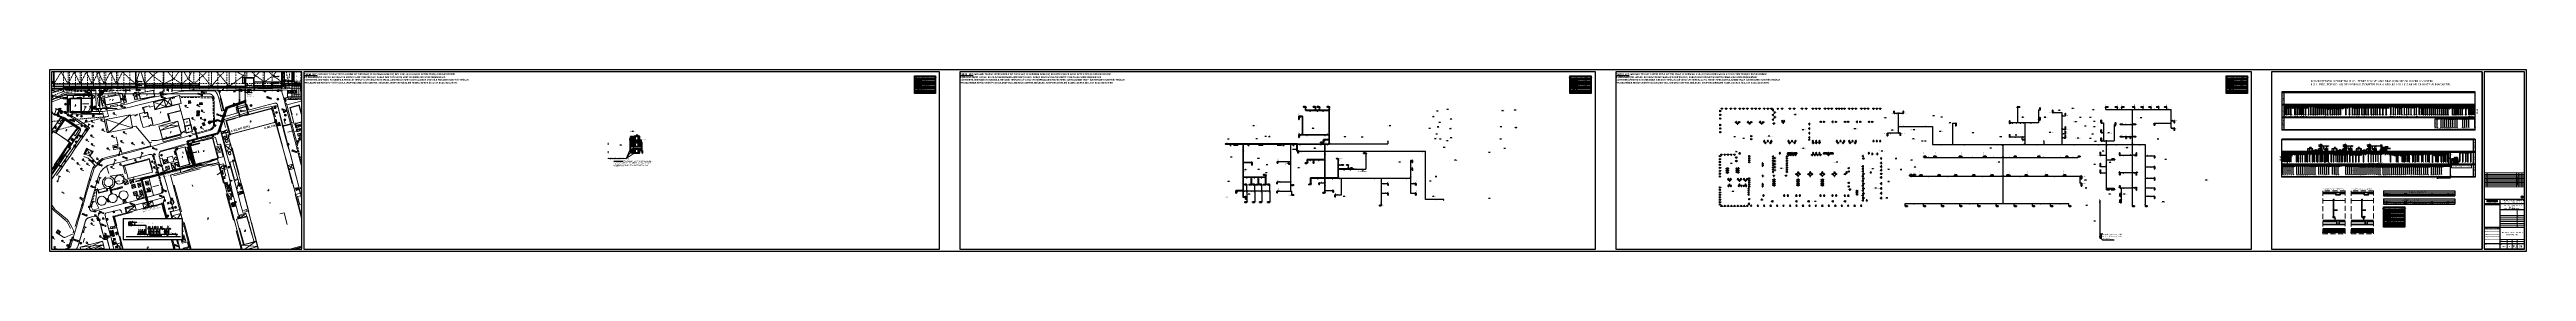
# Model space of a CAD drawing. Header units: centimetres. Extents: x 392964 to 515689, y 49661 to 58661.
import ezdxf
from ezdxf import colors
from ezdxf.entities.mleader import LeaderData, LeaderLine
from ezdxf.enums import TextEntityAlignment as Align
from ezdxf.math import Vec2, Vec3
from ezdxf.xclip import XClip

# ---------------------------------------------------------------- set-up
doc = ezdxf.new("R2010")
doc.units = ezdxf.units.CM
doc.header["$XCLIPFRAME"] = 0
for name, pattern in [('( Hidden )', [0.375, 0.25, -0.125]), ('10201', [0]), ('10204', [3, 2, -1]), ('10205', [8, 7, -1]), ('10207', [0]), ('10215', [0]), ('10221', [3, 2, -1]), ('11012', [15, 7.5, 7.5]), ('11014', [15, 7.5, 7.5]), ('11015', [15, 3.75, 7.5, 3.75]), ('11019', [0]), ('11021', [0]), ('11216', [0]), ('11238', [0]), ('11239', [0]), ('11807', [8, 7, -1]), ('11808', [8, 7, -1]), ('3+1_3b$0$DASHED', [0.25, 0.125, -0.125]), ('ACAD_ISO03W100', [30, 12, -18]), ('ACAD_ISO07W100', [3, 0, -3]), ('BORDER', [1.75, 0.5, -0.25, 0.5, -0.25, 0, -0.25]), ('CENTER', [2, 1.25, -0.25, 0.25, -0.25]), ('DASHDOT', [25.4, 12.7, -6.35, 0, -6.35]), ('DASHED', [19.05, 12.7, -6.35]), ('DASHED2', [9.525, 6.35, -3.175]), ('DGN Style 3', [38.252869, 27.323478, -10.929391]), ('DOT', [0.25, 0, -0.25]), ('HIDDEN', [9.525, 6.35, -3.175]), ('MEDSISTEMBH_LINE', [1.5, 1.3, 0, -0.2]), ('MEDSISTEMKH_LINE', [1.5, 1.3, 0, -0.2]), ('PS', [2.2, 1, -0.2, 1])]:
    doc.linetypes.add(name, pattern=pattern)
doc.layers.get('0').update_dxf_attribs({"lineweight": 9})
for name, color, linetype in [('++MC KELEBEK VANA', 7, 'Continuous'), ('++MC OK', 7, 'Continuous'), ('+M+D.GAZ CİHAZLARI', 7, 'Continuous'), ('+MC DG KÜRESEL VANA', 7, 'Continuous'), ('+MC SOGUTMA KOLLEKTÖR', 7, 'Continuous'), ('---___EB_draft03_gorunus', 8, 'Continuous'), ('---___EB_draft04_yazi', 8, 'Continuous'), ('---___EB_draft05_ht_zemin', 8, 'Continuous'), ('-M-HV-MNF', 7, 'Continuous'), ('-M-HV-MNF-IC', 14, 'Continuous'), ('-M-HVAC-E-EF-KNL2B-', 130, 'HIDDEN'), ('-M-HVAC-R-RA1-SHKS-KNL2B-', 152, 'HIDDEN'), ('-M-HVAC-R-RA1-THKS-KNL2B-', 140, 'HIDDEN'), ('-M-HVAC-R-SHKS-MNF2B-', 7, 'Continuous'), ('-M-HVAC-R-THKS-MNF2B-', 7, 'Continuous'), ('-M-MAHAL-DEBILER', 7, 'Continuous'), ('-M-MAHAL-ETIKET-NOT', 7, 'Continuous'), ('-M-MAHAL-ETIKET-NOTM', 7, 'Continuous'), ('-M-MAHAL-ETK-', 7, 'Continuous'), ('-M-MAHAL-HAVA-DEGISIM', 7, 'Continuous'), ('-M-MAHAL-NO', 7, 'Continuous'), ('-M-MAHAL-NOM', 7, 'Continuous'), ('-M-PIPE COOLING AHU RISER', 7, 'Continuous'), ('-M-PIPE COOLING CH RISER', 7, 'Continuous'), ('-M-PIPE HEATING RADIATOR RISER', 7, 'Continuous'), ('-M-PLUMBING DCW RISER', 7, 'Continuous'), ('-M-REZERVASYON HEATING-COOLING', 2, 'Continuous'), ('-M-TRACE HEATING', 14, 'HIDDEN'), ('-M-VALVE', 7, 'Continuous'), ('05_CONCRETE', 8, 'Continuous'), ('M_EQUIPMENT2', 52, 'Continuous'), ('M_GEN_REDÜKSİYON', 152, 'Continuous'), ('M_GENEL_BASINÇ TAHLİYE VANASI', 2, 'Continuous'), ('M_GENEL_CIHAZ 1', 3, 'Continuous'), ('M_GENEL_CIHAZ 2', 191, 'Continuous'), ('M_GENEL_FLOW DIAGRAM TEXT', 62, 'Continuous'), ('M_GENEL_GERİ TEPME VENTİLİ (DİSKO)', 122, 'Continuous'), ('M_GENEL_KÜRESEL VANA (ISITMA TESİSATI)', 82, 'Continuous'), ('M_GENEL_MANOMETRE', 82, 'Continuous'), ('M_GENEL_PİSLİK TUTUCU', 82, 'Continuous'), ('M_GENEL_REDÜKSİYON', 72, 'Continuous'), ('M_GENEL_SİRKÜLASYON POMPASI', 122, 'Continuous'), ('M_GENEL_SURGULU VANA', 72, 'Continuous'), ('M_GENEL_TERMOMETRE', 82, 'Continuous'), ('M_GENEL_TİTREŞİM YUTUCU', 72, 'Continuous'), ('M_HVAC_HWR-60', 23, 'PS'), ('M_HVAC_P&ID_GENERA LTEXT', 12, 'Continuous'), ('M_ISITMA DONUS 70', 24, 'PS'), ('M_ISITMA GIDIS 90', 94, 'Continuous'), ('M_SIHHI_TEMIZ SU YAZI', 2, 'Continuous'), ('M_SIHHİ_GENEL_CİHAZ 2', 1, 'Continuous'), ('OZ', 2, 'Continuous'), ('RAKOR02', 132, 'Continuous'), ('vana-kuresel02', 2, 'Continuous'), ('ÖZER-SEMBOL', 3, 'Continuous')]:
    doc.layers.add(name, color=color, linetype=linetype)
for name, color, linetype, lineweight in [('+M+YAZI GENEL', 7, 'Continuous', 25), ('---___EB_draft00_ALTYAPI_helikoptermania', 8, 'Continuous', 9), ('---___EB_draft00_parselsiniri', 8, 'BORDER', 9), ('---___EB_draft00_yerleskeyol', 8, 'Continuous', 9), ('---___EB_draft01_aks', 8, 'Continuous', 9), ('---___EB_draft02_tasiyici', 5, 'Continuous', 50), ('---___EB_draft03_cihazlar', 8, 'Continuous', 9), ('---___EB_draft04_ind', 8, 'Continuous', 9), ('-M-FIRE RISER', 7, 'Continuous', 30), ('-M-ISSO-FCU-IS-CAP', 3, 'Continuous', 25), ('-M-ISSO-FCU-SO-CAP', 4, 'Continuous', 25), ('-M-SPRINKLER PIPE_DRENAJ', 41, 'D', 30), ('0-KRCN-ANTET', 71, 'Continuous', 30), ('0-KRCN-BAS HAVA', 101, 'BASINÇ HAVA', 35), ('0-KRCN-DSD-YAZI', 4, 'Continuous', 40), ('0-KRCN-IST-03CIHAZ', 120, 'Continuous', 30), ('0-KRCN-IST-04CIHAZ', 103, 'Continuous', 40), ('0-KRCN-IST-BORU-SGT-DÖNÜŞ', 131, '0-SD_LINE', 40), ('0-KRCN-IST-BORU-SGT-GİDİŞ', 213, '0-SG_LINE', 40), ('0-KRCN-IST-BUHAR', 120, 'Continuous', 25), ('0-KRCN-IST-HAVALIK TÜPÜ', 120, 'Continuous', 30), ('0-KRCN-IST-KOLLEKTÖR', 132, 'Continuous', 30), ('0-KRCN-IST-KÜRESEL VANA', 4, 'Continuous', 25), ('0-KRCN-IST-YAZI', 81, 'Continuous', 30), ('0-KRCN-IST-YAZI-ÇAP', 71, 'Continuous', 35), ('0-KRCN-MİMARİ-170326', 8, 'Continuous', 9), ('0-KRCN-NOT', 4, 'Continuous', 9), ('0-KRCN-SHT-02CIHAZ', 132, 'Continuous', 25), ('0-KRCN-SHT-DETAY-YAZI', 71, 'Continuous', 35), ('0-KRCN-SHT-KÜRESEL VANA', 4, 'Continuous', 25), ('0-KRCN-SHT-ROGAR', 151, 'Continuous', 35), ('0-KRCN-SHT-YAZI-ÇAP-TEMSU', 81, 'Continuous', 30), ('0-KRCN-VAZİYET-030426', 8, 'Continuous', 9), ('0-KRCN-YNG-YAZI', 71, 'Continuous', 35), ('0-KRCN-Z-ANTET', 71, 'Continuous', 30), ('0-KRCN-ÖLÇÜ', 11, 'Continuous', 25), ('0-MEK-IST-BORU-IST-DÖNÜŞ', 1, '0-ID_LINE', 40), ('0-MEK-IST-BORU-IST-GİDİŞ', 3, '0-IG_LINE', 40), ('0-MEK-IST-YAZI-ÇAP', 71, 'Continuous', 35), ('0-MEK-MED-04CIHAZ', 140, 'Continuous', 25), ('0-MEK-MED-04CİZ', 140, 'Continuous', 35), ('0-MEK-MED-AZOT', 217, '0-A_LINE', 40), ('0-MEK-MED-AZOT SIVI', 3, '0-A_LINE', 40), ('0-MEK-MED-VAKUM', 81, '0-V_LINE', 40), ('0-MEK-SHT-05CIHAZ', 171, 'Continuous', 40), ('0-MEK-YAZI-CİHAZ', 121, 'Continuous', 35), ('0-MEK-YNG-BORU', 1, 'boruYLINE', 40), ('0-MEK-YNG-MANOMETRE', 122, 'Continuous', 25), ('___________EB_tanklarkaideler', 8, 'Continuous', 9), ('___T_yazı kot', 8, 'Continuous', 9), ('_MDS_0', 7, 'Continuous', 30), ('_MDS_BORU_12.70X0.89_KURU HAVA', 132, 'Continuous', 30), ('_MDS_BORU_22.00X1.00_BASINÇLI HAVA', 5, 'Continuous', 30), ('_MDS_BORU_35.00X1.00_BASINÇLI HAVA', 6, 'Continuous', 30), ('_MDS_DOWN-22.00X1.00', 5, 'Continuous', 30), ('_MDS_TEE', 7, 'Continuous', 30), ('ANA ORTA', 7, 'Continuous', 30), ('AS_DOS', 8, 'Continuous', 9), ('AS_GOR', 8, 'Continuous', 9), ('AS_GOR_UZAK2', 8, 'Continuous', 9), ('AS_GOR_YAKIN1', 8, 'Continuous', 9), ('AS_MER', 8, 'Continuous', 9), ('AS_MER_HIDDEN', 8, 'HIDDEN', 9), ('AS_PRFL_ALU', 8, 'Continuous', 9), ('AS_PRFL_CELIK', 8, 'Continuous', 9), ('AS_PRFL_DEMIR', 8, 'Continuous', 9), ('AS_PYZ_YOL_ARAC', 8, 'Continuous', 9), ('AS_SMB_OK', 8, 'Continuous', 9), ('AS_TA_BETONARME', 8, 'Continuous', 9), ('AS_TA_HIDDEN', 8, 'HIDDEN', 9), ('AS_TEFR_ELK', 8, 'Continuous', 9), ('AS_TES', 8, 'Continuous', 9), ('AS_TES_SUZGEC', 8, 'Continuous', 9), ('AS_YAZI', 8, 'Continuous', 9), ('AS_YAZI_DOSEME', 8, 'Continuous', 9), ('AS_YAZI_EGIM', 8, 'Continuous', 9), ('AS_YAZI_ELEKTRIK', 8, 'Continuous', 9), ('B_AKARYAKIT_ISTASYONU', 8, '11216', 9), ('B_BETON_ZEMIN', 8, '11239', 9), ('B_KAPI', 8, '11238', 9), ('B_MERDIVEN', 8, '10207', 9), ('B_MERDIVEN_TARAMA', 8, 'Continuous', 9), ('B_MESKEN', 8, '10201', 9), ('B_SPOR_TESISLERI', 8, 'Continuous', 9), ('B_SUNDURMA', 8, 'Continuous', 9), ('B_SUNDURMA_TARAMA', 8, 'Continuous', 9), ('B_TICARI', 8, 'Continuous', 9), ('B_YAPI_ZEMIN', 8, 'DGN Style 3', 9), ('EKSEN', 9, 'Continuous', 35), ('GEB-BEZUG', 8, 'Continuous', 9), ('GÖRÜNMEZ', 9, 'HIDDEN', 35), ('HH_DEMIRKAPI', 8, 'Continuous', 9), ('HH_DUVAR', 8, 'Continuous', 9), ('HH_KALDIRIM', 8, 'Continuous', 9), ('IEM_MP_TARAMA-MEVCUT BİNA', 8, 'Continuous', 9), ('IMAR_ADA', 8, 'Continuous', 9), ('KABA', 8, 'DASHED2', 9), ('KORKULUK', 8, 'Continuous', 9), ('LBT-RADYATÖR ÇAP', 31, 'Continuous', 30), ('MC-BASINÇLI HAVA HATTI', 6, 'BH_LINE', 30), ('MED.GAZ YAZI', 2, '0-A_LINE', 40), ('MERDIVEN', 8, 'Continuous', 9), ('N_POLIGON', 8, 'Continuous', 9), ('Olçu', 7, 'Continuous', 30), ('S_BAYRAK_DIREGI', 8, 'Continuous', 9), ('S_CAD_SOK_LAMBASI', 8, 'Continuous', 9), ('S_GOZETLEME_KULESI', 8, 'Continuous', 9), ('S_HELIKOPTER_PISTI', 8, 'Continuous', 9), ('S_IZGARA', 8, 'Continuous', 9), ('S_KARA_DEMY_TRAFIK_SINYAL', 8, 'Continuous', 9), ('S_OTOPARK', 8, 'Continuous', 9), ('S_REKLAM_PANOSU', 8, 'Continuous', 9), ('S_ROGAR_KAPAGI', 8, 'Continuous', 9), ('S_TEK_AGAC', 8, 'Continuous', 9), ('S_Y_DOKEN_AGAC_GRUP', 8, 'Continuous', 9), ('SEV_SEVALTI', 8, '11807', 9), ('SEV_SEVUSTU', 8, '11808', 9), ('SEV_TARAMA', 8, 'Continuous', 9), ('SINIR_CIT_BIR_TARAF', 8, '11012', 9), ('SINIR_DUVAR_TEK', 8, '11019', 9), ('SINIR_IST_DUVARI', 8, '11021', 9), ('SINIR_MULKIYET', 8, 'Continuous', 9), ('SINIR_OTOPARK', 8, 'Continuous', 9), ('SINIR_TEL_CIFT', 8, '11015', 9), ('SINIR_TEL_TEK', 8, '11014', 9), ('Y-TARAMA YOL', 8, 'Continuous', 9), ('Y-TEXT', 8, 'Continuous', 9), ('Y-TEXT-MIMARI', 8, 'Continuous', 9), ('Y_KAT_ADEDI', 8, 'Continuous', 9), ('Y_MERDIVEN', 8, 'Continuous', 9), ('Y_POLIGON_NIVELMAN_ADI', 8, 'Continuous', 9), ('Y_YOL_KOTU', 8, 'Continuous', 9), ('YOL_INSAAT', 8, '10205', 9), ('YOL_IZGARA', 8, 'Continuous', 9), ('YOL_IZGARA_TARAMA', 8, 'Continuous', 9), ('YOL_KALDIRIM_KENARI_BORDURTASI', 8, '10204', 9), ('YOL_KOP_VIYADUK', 8, '10215', 9), ('YOL_SOSE', 8, 'Continuous', 9), ('YOL_TOPRAK_DUZ', 8, 'Continuous', 9), ('YOL_TOPRAK_KESIKLI', 8, '10221', 9)]:
    doc.layers.add(name, color=color, linetype=linetype, lineweight=lineweight)
doc.layers.add('M_SIHHİ_GENEL_CİHAZ YAZI', color=2, linetype='Continuous', plot=False)
doc.styles.add('-M-ISSO-TEXT-TTF', font='ARIALN.TTF')
doc.styles.add('-M-MHLETK-NOT', font='romans.shx', dxfattribs={"width": 0.7})
doc.styles.add('-M-MHLETK-TEXT', font='ARIALN.TTF', dxfattribs={"width": 0.7})
doc.styles.add('_yazı-50', font='arial.ttf')
doc.styles.add('ACILIM', font='arial.ttf', dxfattribs={"width": 0.5})
doc.styles.add('Arial', font='arial.ttf')
doc.styles.add('Arial Narrow', font='ARIALN.TTF', dxfattribs={"height": 0.2})
doc.styles.add('ARıAL', font='GOTHIC.TTF', dxfattribs={"width": 0.7})
doc.styles.add('BAYBURT XREF$0$TIMES', font='times.ttf')
doc.styles.add('BORU', font='tahoma.ttf', dxfattribs={"width": 0.5})
doc.styles.add('C 100', font='romans.shx', dxfattribs={"width": 0.7, "height": 17.5})
doc.styles.add('CAP', font='ARIALNB.TTF')
doc.styles.add('DERECE', font='tahoma.ttf', dxfattribs={"width": 0.8})
doc.styles.add('F1', font='TXT.SHX', dxfattribs={"height": 1})
doc.styles.add('GMD_', font='ARIALNI.TTF', dxfattribs={"height": 18})
doc.styles.add('Ince', font='arial.ttf')
doc.styles.add('Ince_ITL', font='swissli.ttf')
doc.styles.add('Kalin02', font='arialbd.ttf')
doc.styles.add('KATMAN YAZI STİLİ', font='calibri.ttf')
doc.styles.add('logo', font='verdana.ttf')
doc.styles.add('Normal', font='arial.ttf')
doc.styles.add('ON', font='ARIALN.TTF', dxfattribs={"width": 0.8, "height": 6})
doc.styles.add('OSMAN', font='arial.ttf')
doc.styles.add('OYAK', font='arialbd.ttf')
doc.styles.add('ProjeNot03', font='calibril.ttf', dxfattribs={"width": 0.8})
doc.styles.add('RADYATOR', font='romans.shx')
doc.styles.add('SIMPLEX', font='arial.ttf')
doc.styles.get("Standard").update_dxf_attribs({"font": 'arial.ttf'})
doc.styles.add('STANDART', font='arial.ttf', dxfattribs={"width": 0.7, "height": 50})
doc.styles.add('Style-STANDARD', font='STANDARD.shx')
doc.styles.add('STYLE1', font='arial.ttf')
doc.styles.add('Tahoma', font='tahoma.ttf')
doc.styles.add('TROMANT', font='arial.ttf', dxfattribs={"width": 0.8})
doc.styles.add('VRF CITY MULTI', font='tahoma.ttf', dxfattribs={"height": 15})
doc.styles.add('WMF-ARIAL1', font='arial.ttf')
doc.styles.add('YAZI', font='times.ttf')
doc.styles.add('YAZI-30', font='arial.ttf', dxfattribs={"width": 0.8, "height": 600})
doc.styles.add('YAZI200', font='ariblk.ttf')
doc.styles.add('ÇAP-2', font='ARIALNBI.TTF')
doc.linetypes.add('0-A_LINE', pattern='A,100,-1.5,["A",BORU,S=9,R=0,X=0,Y=-4.5],-9,6', length=116.5)
doc.linetypes.add('0-ID_LINE', pattern='A,100,-1.5,["ID",BORU,S=9,R=0,X=0,Y=-4.5],-15', length=116.5)
doc.linetypes.add('0-IG_LINE', pattern='A,100,-1.5,["IG",BORU,S=9,R=0,X=0,Y=-4.5],-15', length=116.5)
doc.linetypes.add('0-SD_LINE', pattern='A,100,-1.5,["SD",BORU,S=9,R=0,X=0,Y=-4.5],-17,7', length=125.5)
doc.linetypes.add('0-SG_LINE', pattern='A,100,-1.5,["SG",BORU,S=9,R=0,X=0,Y=-4.5],-17,7', length=125.5)
doc.linetypes.add('0-V_LINE', pattern='A,100,-1.5,["V",BORU,S=9,R=0,X=0,Y=-4.5],-9,6', length=116.5)
doc.linetypes.add('Amzigzag', pattern='A,0.0001,[136,genltshp.shx,S=0.04,R=0,X=0,Y=0],-11', length=11.0001)
doc.linetypes.add('BASINÇ HAVA', pattern='A,0.5,-0.2,["BH",Standard,S=0.1,R=0,X=-0.1,Y=-0.05],-0.2', length=0.9)
doc.linetypes.add('BH_LINE', pattern='A,0.8,-0.3,["BH",Standard,S=0.1,R=0,X=-0.1,Y=-0.05],-0.3', length=1.4)
doc.linetypes.add('boruYLINE', pattern='A,50,-0.8,["Y",CAP,S=7,R=0,X=0,Y=-3],-7', length=57.8)
doc.linetypes.add('D', pattern='A,12,-1,["D",Standard,S=1,R=0,X=-0.1,Y=-0.5],-1.6', length=14.6)
doc.linetypes.add('ZIGZAG', pattern='A,0.00254,-5.08,[131,ltypeshp.shx,S=5.08,R=0,X=-5.08,Y=0],-10.16,[131,ltypeshp.shx,S=5.08,R=180,X=5.08,Y=0],-5.08', length=20.32254)
doc.dimstyles.new('Detay Olcu', dxfattribs={"dimtxt": 18, "dimasz": 15, "dimexe": 0.18, "dimexo": 0.0625, "dimgap": 10, "dimtad": 2, "dimtih": 1, "dimtoh": 1, "dimdec": 0, "dimzin": 0, "dimdsep": 46, "dimtxsty": 'RADYATOR', "dimcen": 0.09, "dimadec": 0, "dimazin": 0, "dimtfac": 1, "dimtdec": 0, "dimtofl": 0, "dimtmove": 0, "dimatfit": 3, "dimfxl": 1, "dimtolj": 1, "dimtzin": 0, "dimarcsym": 0})

# ---------------------------------------------------------------- blocks, each defined once
blk = doc.blocks.new('M-MHLETK-YNG')
at = {"layer": '-M-MAHAL-ETK-', "color": 0}
for p, q in [((-2.1, 0), (2.1, 0)), ((-1.2, 0), (-1.2, 0))]:
    blk.add_line(p, q, dxfattribs=at)
blk.add_lwpolyline([(-1.9, 1.7, 0.1, 0.1, 0), (1.9, 1.7, 0.1, 0.1, -0.414214), (2.1, 1.5, 0.1, 0.1, 0), (2.1, 0.2, 0.1, 0.1, -0.414214), (1.9, 0, 0.1, 0.1, 0), (-1.9, 0, 0.1, 0.1, -0.414214), (-2.1, 0.2, 0.1, 0.1, 0), (-2.1, 1.5, 0.1, 0.1, -0.414214)], format="xyseb", close=True, dxfattribs=at)
at = {"layer": '-M-MAHAL-DEBILER', "color": 4, "style": '-M-MHLETK-NOT', "width": 0.5, "flags": 8}
blk.add_attdef('DEBIS', text='', height=0.4, dxfattribs=at).set_placement((-2.2, 2.1), align=Align.MIDDLE_CENTER)
at = {"layer": '-M-MAHAL-DEBILER', "color": 191, "style": '-M-MHLETK-NOT', "width": 0.5, "flags": 8}
blk.add_attdef('DEBIR', text='', height=0.4, dxfattribs=at).set_placement((-1.6, 2.1), align=Align.MIDDLE_CENTER)
at = {"layer": '-M-MAHAL-DEBILER', "color": 31, "style": '-M-MHLETK-NOT', "width": 0.5, "flags": 8}
blk.add_attdef('DEBIF', text='', height=0.4, dxfattribs=at).set_placement((1.6, 2.1), align=Align.MIDDLE_CENTER)
at = {"layer": '-M-MAHAL-DEBILER', "color": 1, "style": '-M-MHLETK-NOT', "width": 0.5, "flags": 8}
blk.add_attdef('DEBIE', text='', height=0.4, dxfattribs=at).set_placement((2.3, 2.1), align=Align.MIDDLE_CENTER)
at = {"layer": '-M-MAHAL-ETIKET-NOT', "color": 3}
for tag, height, style, width, flags, p in [('KIS', 0.04, '-M-MHLETK-NOT', 0.5, 9, (-2.6, 1.6)), ('ALAN', 0.04, '-M-MHLETK-NOT', 0.5, 9, (-2.6, 1.6)), ('RH', 0.04, '-M-MHLETK-NOT', 0.5, 9, (-2.4, 1.6)), ('YUKSEKLIK', 0.04, '-M-MHLETK-NOT', 0.5, 9, (-2.3, 1.6)), ('YAZ', 0.04, '-M-MHLETK-NOT', 0.5, 9, (-2.2, 1.6)), ('MAH-ADI', 1.11, '-M-ISSO-TEXT-TTF', 0.8, 8, (0, -0.9))]:
    blk.add_attdef(tag, text='', height=height, dxfattribs=dict(at, style=style, width=width, flags=flags)).set_placement(p, align=Align.MIDDLE_CENTER)
at = {"layer": '-M-MAHAL-ETIKET-NOT', "color": 3, "style": '-M-MHLETK-NOT', "width": 0.5, "flags": 9}
for tag, p, height in [('KLKTR', (-2.6, 1.4), 0.04), ('HL', (-2.6, 1.5), 0.0286), ('RDY-BOY1', (-2.6, 1.4), 0.0286), ('RDY-BOY2', (-2.6, 1.3), 0.0286), ('RDY-BOY3', (-2.6, 1.3), 0.0286), ('RDY-BOY4', (-2.6, 1.2), 0.0286), ('KON-BOY1', (-2.6, 1.1), 0.0286), ('KON-BOY2', (-2.6, 1.1), 0.0286), ('KON-BOY3', (-2.6, 1), 0.0286), ('FCU-TIP1', (-2.6, 1), 0.0286), ('FCU-TIP2', (-2.6, 0.9), 0.0286), ('FCU-TIP3', (-2.6, 0.9), 0.0286), ('VRV-TIP1', (-2.6, 0.8), 0.0286), ('VRV-TIP2', (-2.6, 0.7), 0.0286), ('HLA', (-2.5, 1.5), 0.0286), ('RDY-TIP1', (-2.5, 1.4), 0.0286), ('RDY-TIP2', (-2.5, 1.3), 0.0286), ('RDY-TIP3', (-2.5, 1.3), 0.0286), ('RDY-TIP4', (-2.5, 1.2), 0.0286), ('KON-TIP1', (-2.5, 1.1), 0.0286), ('KON-TIP2', (-2.5, 1.1), 0.0286), ('KON-TIP3', (-2.5, 1), 0.0286), ('FCU-ADET1', (-2.5, 1), 0.0286), ('FCU-ADET2', (-2.5, 0.9), 0.0286), ('FCU-ADET3', (-2.5, 0.9), 0.0286), ('VRV-ADET1', (-2.5, 0.8), 0.0286), ('VRV-ADET2', (-2.5, 0.7), 0.0286), ('RDY-ADET1', (-2.4, 1.4), 0.0286), ('RDY-ADET2', (-2.4, 1.3), 0.0286), ('RDY-ADET3', (-2.4, 1.3), 0.0286), ('RDY-ADET4', (-2.4, 1.2), 0.0286), ('KON-ADET1', (-2.4, 1.1), 0.0286), ('KON-ADET2', (-2.4, 1.1), 0.0286), ('KON-ADET3', (-2.4, 1), 0.0286), ('FCU-KAP1', (-2.4, 1), 0.0286), ('FCU-KAP2', (-2.4, 0.9), 0.0286), ('FCU-KAP3', (-2.4, 0.9), 0.0286), ('VRV-KAP1', (-2.4, 0.8), 0.0286), ('VRV-KAP2', (-2.4, 0.7), 0.0286), ('RDY-ISI1', (-2.3, 1.4), 0.0286), ('RDY-ISI2', (-2.3, 1.3), 0.0286), ('RDY-ISI3', (-2.3, 1.3), 0.0286), ('RDY-ISI4', (-2.3, 1.2), 0.0286), ('KON-ISI1', (-2.3, 1.1), 0.0286), ('KON-ISI2', (-2.3, 1.1), 0.0286), ('KON-ISI3', (-2.3, 1), 0.0286), ('FCU-DUY1', (-2.3, 1), 0.0286), ('FCU-DUY2', (-2.3, 0.9), 0.0286), ('FCU-DUY3', (-2.3, 0.9), 0.0286), ('VRV-DUY1', (-2.3, 0.8), 0.0286), ('VRV-DUY2', (-2.3, 0.7), 0.0286), ('AHU', (-2.2, 1.4), 0.0286), ('SHG', (-2.2, 1.5), 0.0286), ('FCU-SOG1', (-2.2, 1), 0.0286), ('FCU-SOG2', (-2.2, 0.9), 0.0286), ('FCU-SOG3', (-2.2, 0.9), 0.0286), ('VRV-SOG1', (-2.2, 0.8), 0.0286), ('VRV-SOG2', (-2.2, 0.7), 0.0286), ('LHG', (-2.1, 1.5), 0.0286), ('RDY-BNP1', (-2.1, 1.4), 0.0286), ('RDY-BNP2', (-2.1, 1.3), 0.0286), ('RDY-BNP3', (-2.1, 1.3), 0.0286), ('RDY-BNP4', (-2.1, 1.2), 0.0286), ('KON-BNP1', (-2.1, 1.1), 0.0286), ('KON-BNP2', (-2.1, 1.1), 0.0286), ('KON-BNP3', (-2.1, 1), 0.0286), ('EF', (-2, 1.4), 0.0286), ('HG', (-2, 1.5), 0.0286), ('HGA', (-2, 1.5), 0.0286), ('RDY-BNK1', (-2, 1.4), 0.0286), ('RDY-BNK2', (-2, 1.3), 0.0286), ('RDY-BNK3', (-2, 1.3), 0.0286), ('RDY-BNK4', (-2, 1.2), 0.0286), ('KON-BNK1', (-2, 1.1), 0.0286), ('KON-BNK2', (-2, 1.1), 0.0286), ('KON-BNK3', (-2, 1), 0.0286), ('FCU-ISI1', (-2, 1), 0.0286), ('FCU-ISI2', (-2, 0.9), 0.0286), ('FCU-ISI3', (-2, 0.9), 0.0286), ('VRV-ISI1', (-2, 0.8), 0.0286), ('VRV-ISI2', (-2, 0.7), 0.0286), ('FCU-DEBI1', (-2, 1), 0.0286), ('FCU-DEBI2', (-2, 0.9), 0.0286), ('FCU-DEBI3', (-2, 0.9), 0.0286), ('VRV-DEBI1', (-2, 0.8), 0.0286), ('VRV-DEBI2', (-2, 0.7), 0.0286), ('FCU-BNP1', (-1.8, 1), 0.0286), ('FCU-BNP2', (-1.8, 0.9), 0.0286), ('FCU-BNP3', (-1.8, 0.9), 0.0286), ('VRV-BNP1', (-1.8, 0.8), 0.0286), ('VRV-BNP2', (-1.8, 0.7), 0.0286), ('FCU-BNK1', (-1.6, 1), 0.0286), ('FCU-BNK2', (-1.6, 0.9), 0.0286), ('FCU-BNK3', (-1.6, 0.9), 0.0286), ('VRV-BNK1', (-1.6, 0.8), 0.0286), ('VRV-BNK2', (-1.6, 0.7), 0.0286)]:
    blk.add_attdef(tag, p, '', height=height, dxfattribs=at)
at = {"layer": '-M-MAHAL-ETIKET-NOTM', "color": 3, "style": '-M-ISSO-TEXT-TTF', "width": 0.8, "flags": 8}
blk.add_attdef('MAH-ADI2', text='', height=1.11, dxfattribs=at).set_placement((0, -2.5), align=Align.MIDDLE_CENTER)
at = {"layer": '-M-MAHAL-HAVA-DEGISIM', "style": '-M-MHLETK-NOT', "width": 0.5, "flags": 8}
for tag, p in [('HAVADEG', (0, 3.6)), ('HAVA', (0, 2.4))]:
    blk.add_attdef(tag, text='', height=0.6, dxfattribs=at).set_placement(p, align=Align.MIDDLE_CENTER)
at = {"layer": '-M-MAHAL-NO', "color": 7, "style": '-M-MHLETK-TEXT', "width": 0.6, "flags": 8}
blk.add_attdef('MAH-NO', text='', height=1.11, dxfattribs=at).set_placement((0, 0.9), align=Align.MIDDLE_CENTER)
at = {"layer": '-M-MAHAL-NOM', "color": 7, "style": '-M-MHLETK-TEXT', "width": 0.6, "flags": 8}
blk.add_attdef('MAH-NOM', text='', height=1.11, dxfattribs=at).set_placement((0, 0.9), align=Align.MIDDLE_CENTER)
blk = doc.blocks.new('TEE')
at = {"layer": '_MDS_TEE'}
h = blk.add_hatch(color=256, dxfattribs=at)
h.dxf.hatch_style = 1
edge = h.paths.add_edge_path()
edge.add_arc((0, 0), 50, 0, 360)
blk.add_circle((0, 0), 50, dxfattribs=at)
blk = doc.blocks.new('AT')
h = blk.add_hatch(color=2)
h.paths.add_polyline_path([(40, 0), (0, 25), (-40, 0)])
h.paths.add_polyline_path([(-40, 50), (0, 25), (40, 50)])
at = {"color": 1}
for p, q in [((40, 55), (-40, 50)), ((-40, 55), (40, 50))]:
    blk.add_line(p, q, dxfattribs=at)
at = {"color": 3}
for p, q in [((40, 50), (-40, 0)), ((40, 0), (-40, 50))]:
    blk.add_line(p, q, dxfattribs=at)
at = {"color": 1}
blk.add_lwpolyline([(-40, 50), (40, 50), (40, 55), (-40, 55)], close=True, dxfattribs=at)
at = {"color": 3}
blk.add_lwpolyline([(40, 50), (40, 0), (-40, 0), (-40, 50), (40, 50)], dxfattribs=at)
blk = doc.blocks.new('Elektrik pano')
at = {"layer": 'ÖZER-SEMBOL'}
for p in [(3459, -50), (3552, -50), (3757, -45), (3840, -45), (5256, -50), (5345, -50), (5564, -50), (5652, -50)]:
    blk.add_blockref('AT', p, dxfattribs=at)
blk = doc.blocks.new('MNFZ101')
at = {"color": 7, "linetype": 'Continuous'}
blk.add_lwpolyline([(0, 8), (2, 8), (0, 3), (-2, 8), (0, 8), (0, 12), (11, 17), (-10, 17), (0, 21), (0, 28)], dxfattribs=at)
blk = doc.blocks.new('2D-EM2-SHKS-60')
at = {"layer": '-M-HV-MNF'}
blk.add_lwpolyline([(-30, 0), (30, 0), (30, -2), (-30, -2)], close=True, dxfattribs=at)
at = {"layer": '-M-HV-MNF-IC'}
for p, q in [((-28.75, 5), (28.75, 5)), ((-28.75, 0), (-28.75, 5)), ((28.75, 5), (28.75, 0))]:
    blk.add_line(p, q, dxfattribs=at)
at = {"layer": '-M-HV-MNF', "rotation": 180}
blk.add_blockref('MNFZ101', (0, -2), dxfattribs=at)
blk = doc.blocks.new('2D-EM2-THKS-60')
at = {"layer": '-M-HV-MNF'}
blk.add_lwpolyline([(-30, 0), (30, 0), (30, -2), (-30, -2)], close=True, dxfattribs=at)
at = {"layer": '-M-HV-MNF-IC'}
for p, q in [((-28.75, 5), (28.75, 5)), ((-28.75, 0), (-28.75, 5)), ((28.75, 5), (28.75, 0))]:
    blk.add_line(p, q, dxfattribs=at)
at = {"layer": '-M-HV-MNF', "rotation": 180}
blk.add_blockref('MNFZ101', (0, -2), dxfattribs=at)
blk = doc.blocks.new('A$C69A19712')
at = {"layer": '-M-HVAC-R-RA1-SHKS-KNL2B-', "ltscale": 3}
for p, q in [((475719, 56588), (475744, 56658)), ((475719, 56398), (475744, 56468)), ((475792, 56764), (475862, 56739)), ((476000, 56764), (476070, 56739)), ((476229, 56764), (476299, 56739)), ((476438, 56764), (476508, 56739)), ((476680, 56764), (476750, 56739)), ((476865, 56764), (476935, 56739)), ((477050, 56764), (477120, 56739)), ((477280, 56764), (477350, 56739)), ((477465, 56764), (477535, 56739)), ((477650, 56764), (477720, 56739)), ((477890, 56764), (477960, 56739)), ((478065, 56764), (478135, 56739)), ((478240, 56764), (478310, 56739)), ((478381, 56638), (478356, 56708)), ((478381, 56398), (478356, 56468)), ((478419, 56588), (478444, 56518)), ((478770, 56764), (478840, 56739)), ((479160, 56764), (479230, 56739)), ((479370, 56764), (479440, 56739)), ((479760, 56764), (479830, 56739)), ((479970, 56764), (480040, 56739)), ((480300, 56764), (480370, 56739)), ((480465, 56764), (480535, 56739)), ((480630, 56764), (480700, 56739)), ((480900, 56764), (480970, 56739)), ((481065, 56764), (481135, 56739)), ((481230, 56764), (481300, 56739)), ((481470, 56764), (481540, 56739)), ((481600, 56764), (481670, 56739)), ((481730, 56764), (481800, 56739)), ((481860, 56764), (481930, 56739)), ((482100, 56764), (482170, 56739)), ((482265, 56764), (482335, 56739)), ((482430, 56764), (482500, 56739)), ((482700, 56764), (482770, 56739)), ((482865, 56764), (482935, 56739)), ((483030, 56764), (483100, 56739)), ((483300, 56764), (483370, 56739)), ((483465, 56764), (483535, 56739)), ((483630, 56764), (483700, 56739)), ((475719, 56208), (475744, 56278)), ((475719, 55891), (475744, 55961)), ((475719, 55713), (475744, 55783)), ((475719, 55535), (475744, 55605)), ((476546, 56030), (476521, 56100)), ((476654, 56030), (476679, 56100)), ((477146, 56030), (477121, 56100)), ((477235, 56029), (477165, 56004)), ((477254, 56030), (477279, 56100)), ((477259, 55338), (477284, 55408)), ((477259, 55186), (477284, 55256)), ((477746, 56030), (477721, 56100)), ((477854, 56030), (477879, 56100)), ((478381, 56158), (478356, 56228)), ((478419, 56348), (478444, 56278)), ((478781, 56102), (478851, 56127)), ((478830, 56064), (478900, 56039)), ((478873, 56102), (478943, 56127)), ((480181, 55941), (480156, 56011)), ((480181, 55716), (480156, 55786)), ((480181, 55491), (480156, 55561)), ((480181, 55266), (480156, 55336)), ((480854, 56048), (480879, 56118)), ((481346, 56048), (481321, 56118)), ((481454, 56048), (481479, 56118)), ((482054, 56048), (482079, 56118)), ((482546, 56048), (482521, 56118)), ((482654, 56048), (482679, 56118)), ((483254, 56048), (483279, 56118)), ((475709, 54343), (475734, 54413)), ((475709, 54198), (475734, 54268)), ((475709, 54053), (475734, 54123)), ((475772, 54474), (475842, 54449)), ((475932, 54474), (476002, 54449)), ((476092, 54474), (476162, 54449)), ((476252, 54474), (476322, 54449)), ((476412, 54474), (476482, 54449)), ((476533, 54343), (476558, 54273)), ((476533, 54173), (476558, 54103)), ((476672, 54495), (476742, 54520)), ((477156, 54338), (477181, 54408)), ((477156, 54238), (477181, 54308)), ((477156, 54138), (477181, 54208)), ((477156, 54038), (477181, 54108)), ((477818, 54038), (477843, 53968)), ((477890, 55102), (477960, 55127)), ((477940, 55065), (478010, 55040)), ((478065, 55102), (478135, 55127)), ((478193, 55065), (478263, 55040)), ((478240, 55102), (478310, 55127)), ((478381, 54330), (478356, 54400)), ((478381, 54220), (478356, 54290)), ((478381, 54110), (478356, 54180)), ((478381, 54000), (478356, 54070)), ((478419, 54248), (478444, 54318)), ((478419, 54098), (478444, 54168)), ((478419, 53948), (478444, 54018)), ((478665, 54500), (478735, 54525)), ((479019, 54330), (479044, 54400)), ((479019, 54220), (479044, 54290)), ((479019, 54110), (479044, 54180)), ((479019, 54000), (479044, 54070)), ((479090, 55102), (479160, 55127)), ((479100, 54464), (479170, 54439)), ((479140, 55065), (479210, 55040)), ((479210, 54464), (479280, 54439)), ((479265, 55102), (479335, 55127)), ((479265, 54500), (479335, 54525)), ((479320, 54464), (479390, 54439)), ((479393, 55065), (479463, 55040)), ((479430, 54464), (479500, 54439)), ((479440, 55102), (479510, 55127)), ((480262, 54464), (480332, 54439)), ((480300, 55100), (480370, 55125)), ((480310, 54500), (480380, 54525)), ((480397, 54464), (480467, 54439)), ((480465, 55100), (480535, 55125)), ((480465, 55065), (480535, 55040)), ((480465, 54500), (480535, 54525)), ((480532, 54464), (480602, 54439)), ((480618, 55065), (480688, 55040)), ((480620, 54500), (480690, 54525)), ((480630, 55100), (480700, 55125)), ((480667, 54464), (480737, 54439)), ((481065, 54500), (481135, 54525)), ((481065, 54464), (481135, 54439)), ((481485, 55100), (481555, 55125)), ((481540, 55065), (481610, 55040)), ((481665, 55100), (481735, 55125)), ((481793, 55065), (481863, 55040)), ((481845, 55100), (481915, 55125)), ((482100, 55100), (482170, 55125)), ((482140, 55065), (482210, 55040)), ((482265, 55100), (482335, 55125)), ((482393, 55065), (482463, 55040)), ((482430, 55100), (482500, 55125)), ((482812, 54228), (482837, 54298)), ((482838, 54348), (482813, 54418)), ((483073, 54497), (483143, 54522)), ((483300, 55100), (483370, 55125)), ((483465, 55100), (483535, 55125)), ((483546, 54448), (483521, 54518)), ((483630, 55100), (483700, 55125)), ((483675, 54247), (483745, 54272)), ((483741, 54000), (483716, 54070)), ((475709, 53908), (475734, 53978)), ((475709, 53763), (475734, 53833)), ((475709, 53618), (475734, 53688)), ((475709, 53473), (475734, 53543)), ((475709, 53328), (475734, 53398)), ((475710, 52784), (475735, 52854)), ((476069, 53793), (476094, 53723)), ((476069, 53698), (476094, 53628)), ((476069, 53603), (476094, 53533)), ((476106, 53793), (476131, 53723)), ((476106, 53698), (476131, 53628)), ((476110, 53212), (476180, 53237)), ((476185, 52919), (476115, 52894)), ((476172, 53194), (476242, 53169)), ((476172, 52937), (476242, 52962)), ((476225, 53212), (476295, 53237)), ((476305, 52919), (476235, 52894)), ((476555, 53803), (476580, 53733)), ((476555, 53708), (476580, 53638)), ((476555, 53613), (476580, 53543)), ((476586, 53212), (476656, 53237)), ((476620, 53803), (476645, 53733)), ((476620, 53708), (476645, 53638)), ((476620, 53613), (476645, 53543)), ((476702, 52919), (476632, 52894)), ((476663, 53194), (476733, 53169)), ((476663, 52939), (476733, 52964)), ((476736, 53212), (476806, 53237)), ((476822, 52919), (476752, 52894)), ((476942, 52919), (476872, 52894)), ((476886, 53212), (476956, 53237)), ((476961, 53194), (477031, 53169)), ((477062, 52919), (476992, 52894)), ((477038, 53213), (477108, 53238)), ((477156, 53228), (477181, 53298)), ((477156, 53128), (477181, 53198)), ((477156, 53028), (477181, 53098)), ((477156, 52928), (477181, 52998)), ((477156, 52828), (477181, 52898)), ((477181, 52726), (477156, 52796)), ((477818, 53948), (477843, 53878)), ((477819, 53013), (477844, 52943)), ((477819, 52923), (477844, 52853)), ((477824, 53428), (477849, 53358)), ((478381, 53890), (478356, 53960)), ((478381, 53780), (478356, 53850)), ((478381, 53670), (478356, 53740)), ((478381, 53560), (478356, 53630)), ((478365, 53429), (478435, 53404)), ((478372, 53238), (478397, 53168)), ((478372, 53148), (478397, 53078)), ((478372, 53058), (478397, 52988)), ((478372, 52968), (478397, 52898)), ((478403, 53238), (478428, 53168)), ((478403, 53148), (478428, 53078)), ((478403, 53058), (478428, 52988)), ((478403, 52968), (478428, 52898)), ((478419, 53798), (478444, 53868)), ((478965, 53429), (479035, 53404)), ((479019, 53890), (479044, 53960)), ((479019, 53780), (479044, 53850)), ((479019, 53670), (479044, 53740)), ((479019, 53560), (479044, 53630)), ((479546, 53518), (479521, 53448)), ((479565, 53537), (479635, 53562)), ((479570, 53238), (479595, 53168)), ((479570, 53148), (479595, 53078)), ((479570, 53058), (479595, 52988)), ((479570, 52968), (479595, 52898)), ((479605, 53238), (479630, 53168)), ((479605, 53148), (479630, 53078)), ((479605, 53058), (479630, 52988)), ((479605, 52968), (479630, 52898)), ((479654, 53518), (479679, 53448)), ((480146, 53518), (480121, 53448)), ((480165, 53537), (480235, 53562)), ((480254, 53518), (480279, 53448)), ((480746, 53518), (480721, 53448)), ((480765, 53537), (480835, 53562)), ((480765, 53429), (480835, 53404)), ((480770, 53238), (480795, 53168)), ((480770, 53148), (480795, 53078)), ((480770, 53058), (480795, 52988)), ((480770, 52968), (480795, 52898)), ((480805, 53238), (480830, 53168)), ((480805, 53148), (480830, 53078)), ((480805, 53058), (480830, 52988)), ((480805, 52968), (480830, 52898)), ((480854, 53518), (480879, 53448)), ((481346, 53518), (481321, 53448)), ((481365, 53537), (481435, 53562)), ((481454, 53518), (481479, 53448)), ((481946, 53518), (481921, 53448)), ((481965, 53537), (482035, 53562)), ((482136, 53809), (482111, 53739)), ((482136, 53644), (482111, 53574)), ((482136, 53087), (482111, 53017)), ((482136, 52899), (482111, 52829)), ((482834, 53108), (482809, 53178)), ((482836, 53828), (482811, 53898)), ((482836, 53708), (482811, 53778)), ((482836, 53588), (482811, 53658)), ((482836, 53348), (482811, 53418)), ((482836, 52868), (482811, 52938)), ((482814, 53468), (482839, 53538)), ((482814, 53228), (482839, 53298)), ((482814, 52973), (482839, 53043)), ((482814, 52733), (482839, 52803)), ((483741, 53820), (483716, 53890)), ((483741, 53640), (483716, 53710)), ((483741, 53530), (483716, 53460)), ((483741, 52973), (483716, 53043)), ((483741, 52733), (483716, 52803)), ((483743, 53280), (483718, 53350)), ((475710, 52663), (475735, 52733)), ((475710, 52542), (475735, 52612)), ((475710, 52421), (475735, 52491)), ((475710, 52300), (475735, 52370)), ((475710, 52179), (475735, 52249)), ((475710, 52058), (475735, 52128)), ((475710, 51937), (475735, 52007)), ((475850, 51872), (475780, 51897)), ((476010, 51872), (475940, 51897)), ((476170, 51872), (476100, 51897)), ((476330, 51872), (476260, 51897)), ((476490, 51872), (476420, 51897)), ((476650, 51872), (476580, 51897)), ((476810, 51872), (476740, 51897)), ((476970, 51872), (476900, 51897)), ((477181, 52629), (477156, 52699)), ((477181, 52532), (477156, 52602)), ((477181, 52435), (477156, 52505)), ((477159, 52210), (477184, 52280)), ((477186, 51964), (477161, 52034)), ((477245, 51894), (477315, 51919)), ((477565, 51894), (477635, 51919)), ((477835, 52186), (477765, 52211)), ((477855, 52392), (477925, 52417)), ((477885, 51894), (477955, 51919)), ((478206, 51894), (478276, 51919)), ((478344, 52168), (478319, 52098)), ((478526, 51894), (478596, 51919)), ((478846, 51894), (478916, 51919)), ((478876, 52392), (478946, 52417)), ((479056, 52392), (479126, 52417)), ((479167, 51894), (479237, 51919)), ((479476, 52392), (479546, 52417)), ((479487, 51894), (479557, 51919)), ((479656, 52392), (479726, 52417)), ((479807, 51894), (479877, 51919)), ((480144, 52168), (480119, 52098)), ((480127, 51894), (480197, 51919)), ((480448, 51894), (480518, 51919)), ((480674, 52392), (480744, 52417)), ((480768, 51894), (480838, 51919)), ((480854, 52392), (480924, 52417)), ((481088, 51894), (481158, 51919)), ((481275, 52392), (481345, 52417)), ((481409, 51894), (481479, 51919)), ((481456, 52392), (481526, 52417)), ((481729, 51894), (481799, 51919)), ((481875, 52392), (481945, 52417)), ((481944, 52168), (481919, 52098)), ((482049, 51894), (482119, 51919)), ((482055, 52392), (482125, 52417)), ((482128, 52745), (482198, 52720)), ((482369, 51894), (482439, 51919)), ((482536, 52693), (482511, 52623)), ((482536, 52603), (482511, 52533)), ((482536, 52513), (482511, 52443)), ((482690, 51894), (482760, 51919)), ((482836, 52628), (482811, 52698)), ((482836, 52388), (482811, 52458)), ((482836, 52148), (482811, 52218)), ((482814, 52491), (482839, 52561)), ((482814, 52264), (482839, 52334)), ((483741, 52493), (483716, 52563)), ((483741, 52252), (483716, 52322))]:
    blk.add_line(p, q, dxfattribs=at)
for points in [[(475719, 56588), (475719, 56658), (475744, 56658), (475744, 56588)], [(475719, 56398), (475719, 56468), (475744, 56468), (475744, 56398)], [(475744, 56653), (475755, 56653), (475755, 56593), (475744, 56593)], [(475744, 56463), (475755, 56463), (475755, 56403), (475744, 56403)], [(475792, 56764), (475862, 56764), (475862, 56739), (475792, 56739)], [(475857, 56739), (475857, 56728), (475797, 56728), (475797, 56739)], [(476000, 56764), (476070, 56764), (476070, 56739), (476000, 56739)], [(476065, 56739), (476065, 56728), (476005, 56728), (476005, 56739)], [(476229, 56764), (476299, 56764), (476299, 56739), (476229, 56739)], [(476294, 56739), (476294, 56728), (476234, 56728), (476234, 56739)], [(476438, 56764), (476508, 56764), (476508, 56739), (476438, 56739)], [(476503, 56739), (476503, 56728), (476443, 56728), (476443, 56739)], [(476680, 56764), (476750, 56764), (476750, 56739), (476680, 56739)], [(476745, 56739), (476745, 56728), (476685, 56728), (476685, 56739)], [(476865, 56764), (476935, 56764), (476935, 56739), (476865, 56739)], [(476930, 56739), (476930, 56728), (476870, 56728), (476870, 56739)], [(477050, 56764), (477120, 56764), (477120, 56739), (477050, 56739)], [(477115, 56739), (477115, 56728), (477055, 56728), (477055, 56739)], [(477280, 56764), (477350, 56764), (477350, 56739), (477280, 56739)], [(477345, 56739), (477345, 56728), (477285, 56728), (477285, 56739)], [(477465, 56764), (477535, 56764), (477535, 56739), (477465, 56739)], [(477530, 56739), (477530, 56728), (477470, 56728), (477470, 56739)], [(477650, 56764), (477720, 56764), (477720, 56739), (477650, 56739)], [(477715, 56739), (477715, 56728), (477655, 56728), (477655, 56739)], [(477890, 56764), (477960, 56764), (477960, 56739), (477890, 56739)], [(477955, 56739), (477955, 56728), (477895, 56728), (477895, 56739)], [(478065, 56764), (478135, 56764), (478135, 56739), (478065, 56739)], [(478130, 56739), (478130, 56728), (478070, 56728), (478070, 56739)], [(478240, 56764), (478310, 56764), (478310, 56739), (478240, 56739)], [(478305, 56739), (478305, 56728), (478245, 56728), (478245, 56739)], [(478356, 56703), (478345, 56703), (478345, 56643), (478356, 56643)], [(478356, 56463), (478345, 56463), (478345, 56403), (478356, 56403)], [(478381, 56638), (478381, 56708), (478356, 56708), (478356, 56638)], [(478381, 56398), (478381, 56468), (478356, 56468), (478356, 56398)], [(478419, 56588), (478419, 56518), (478444, 56518), (478444, 56588)], [(478444, 56523), (478455, 56523), (478455, 56583), (478444, 56583)], [(478770, 56764), (478840, 56764), (478840, 56739), (478770, 56739)], [(478835, 56739), (478835, 56728), (478775, 56728), (478775, 56739)], [(479160, 56764), (479230, 56764), (479230, 56739), (479160, 56739)], [(479225, 56739), (479225, 56728), (479165, 56728), (479165, 56739)], [(479370, 56764), (479440, 56764), (479440, 56739), (479370, 56739)], [(479435, 56739), (479435, 56728), (479375, 56728), (479375, 56739)], [(479760, 56764), (479830, 56764), (479830, 56739), (479760, 56739)], [(479825, 56739), (479825, 56728), (479765, 56728), (479765, 56739)], [(479970, 56764), (480040, 56764), (480040, 56739), (479970, 56739)], [(480035, 56739), (480035, 56728), (479975, 56728), (479975, 56739)], [(480300, 56764), (480370, 56764), (480370, 56739), (480300, 56739)], [(480365, 56739), (480365, 56728), (480305, 56728), (480305, 56739)], [(480465, 56764), (480535, 56764), (480535, 56739), (480465, 56739)], [(480530, 56739), (480530, 56728), (480470, 56728), (480470, 56739)], [(480630, 56764), (480700, 56764), (480700, 56739), (480630, 56739)], [(480695, 56739), (480695, 56728), (480635, 56728), (480635, 56739)], [(480900, 56764), (480970, 56764), (480970, 56739), (480900, 56739)], [(480965, 56739), (480965, 56728), (480905, 56728), (480905, 56739)], [(481065, 56764), (481135, 56764), (481135, 56739), (481065, 56739)], [(481130, 56739), (481130, 56728), (481070, 56728), (481070, 56739)], [(481230, 56764), (481300, 56764), (481300, 56739), (481230, 56739)], [(481295, 56739), (481295, 56728), (481235, 56728), (481235, 56739)], [(481470, 56764), (481540, 56764), (481540, 56739), (481470, 56739)], [(481535, 56739), (481535, 56728), (481475, 56728), (481475, 56739)], [(481600, 56764), (481670, 56764), (481670, 56739), (481600, 56739)], [(481665, 56739), (481665, 56728), (481605, 56728), (481605, 56739)], [(481730, 56764), (481800, 56764), (481800, 56739), (481730, 56739)], [(481795, 56739), (481795, 56728), (481735, 56728), (481735, 56739)], [(481860, 56764), (481930, 56764), (481930, 56739), (481860, 56739)], [(481925, 56739), (481925, 56728), (481865, 56728), (481865, 56739)], [(482100, 56764), (482170, 56764), (482170, 56739), (482100, 56739)], [(482165, 56739), (482165, 56728), (482105, 56728), (482105, 56739)], [(482265, 56764), (482335, 56764), (482335, 56739), (482265, 56739)], [(482330, 56739), (482330, 56728), (482270, 56728), (482270, 56739)], [(482430, 56764), (482500, 56764), (482500, 56739), (482430, 56739)], [(482495, 56739), (482495, 56728), (482435, 56728), (482435, 56739)], [(482700, 56764), (482770, 56764), (482770, 56739), (482700, 56739)], [(482765, 56739), (482765, 56728), (482705, 56728), (482705, 56739)], [(482865, 56764), (482935, 56764), (482935, 56739), (482865, 56739)], [(482930, 56739), (482930, 56728), (482870, 56728), (482870, 56739)], [(483030, 56764), (483100, 56764), (483100, 56739), (483030, 56739)], [(483095, 56739), (483095, 56728), (483035, 56728), (483035, 56739)], [(483300, 56764), (483370, 56764), (483370, 56739), (483300, 56739)], [(483365, 56739), (483365, 56728), (483305, 56728), (483305, 56739)], [(483465, 56764), (483535, 56764), (483535, 56739), (483465, 56739)], [(483530, 56739), (483530, 56728), (483470, 56728), (483470, 56739)], [(483630, 56764), (483700, 56764), (483700, 56739), (483630, 56739)], [(483695, 56739), (483695, 56728), (483635, 56728), (483635, 56739)], [(475719, 56208), (475719, 56278), (475744, 56278), (475744, 56208)], [(475719, 55891), (475719, 55961), (475744, 55961), (475744, 55891)], [(475719, 55713), (475719, 55783), (475744, 55783), (475744, 55713)], [(475719, 55535), (475719, 55605), (475744, 55605), (475744, 55535)], [(475744, 56273), (475755, 56273), (475755, 56213), (475744, 56213)], [(475744, 55956), (475755, 55956), (475755, 55896), (475744, 55896)], [(475744, 55778), (475755, 55778), (475755, 55718), (475744, 55718)], [(475744, 55600), (475755, 55600), (475755, 55540), (475744, 55540)], [(476510, 56035), (476521, 56035), (476521, 56095), (476510, 56095)], [(476546, 56030), (476546, 56100), (476521, 56100), (476521, 56030)], [(476654, 56030), (476654, 56100), (476679, 56100), (476679, 56030)], [(476690, 56035), (476679, 56035), (476679, 56095), (476690, 56095)], [(477110, 56035), (477121, 56035), (477121, 56095), (477110, 56095)], [(477146, 56030), (477146, 56100), (477121, 56100), (477121, 56030)], [(477235, 56029), (477165, 56029), (477165, 56004), (477235, 56004)], [(477170, 56004), (477170, 55993), (477230, 55993), (477230, 56004)], [(477254, 56030), (477254, 56100), (477279, 56100), (477279, 56030)], [(477259, 55338), (477259, 55408), (477284, 55408), (477284, 55338)], [(477259, 55186), (477259, 55256), (477284, 55256), (477284, 55186)], [(477290, 56035), (477279, 56035), (477279, 56095), (477290, 56095)], [(477284, 55403), (477295, 55403), (477295, 55343), (477284, 55343)], [(477284, 55251), (477295, 55251), (477295, 55191), (477284, 55191)], [(477710, 56035), (477721, 56035), (477721, 56095), (477710, 56095)], [(477746, 56030), (477746, 56100), (477721, 56100), (477721, 56030)], [(477854, 56030), (477854, 56100), (477879, 56100), (477879, 56030)], [(477890, 56035), (477879, 56035), (477879, 56095), (477890, 56095)], [(478356, 56223), (478345, 56223), (478345, 56163), (478356, 56163)], [(478381, 56158), (478381, 56228), (478356, 56228), (478356, 56158)], [(478419, 56348), (478419, 56278), (478444, 56278), (478444, 56348)], [(478444, 56283), (478455, 56283), (478455, 56343), (478444, 56343)], [(478781, 56102), (478851, 56102), (478851, 56127), (478781, 56127)], [(478846, 56127), (478846, 56138), (478786, 56138), (478786, 56127)], [(478830, 56064), (478900, 56064), (478900, 56039), (478830, 56039)], [(478895, 56039), (478895, 56028), (478835, 56028), (478835, 56039)], [(478873, 56102), (478943, 56102), (478943, 56127), (478873, 56127)], [(478938, 56127), (478938, 56138), (478878, 56138), (478878, 56127)], [(480156, 56006), (480145, 56006), (480145, 55946), (480156, 55946)], [(480156, 55781), (480145, 55781), (480145, 55721), (480156, 55721)], [(480156, 55556), (480145, 55556), (480145, 55496), (480156, 55496)], [(480156, 55331), (480145, 55331), (480145, 55271), (480156, 55271)], [(480181, 55941), (480181, 56011), (480156, 56011), (480156, 55941)], [(480181, 55716), (480181, 55786), (480156, 55786), (480156, 55716)], [(480181, 55491), (480181, 55561), (480156, 55561), (480156, 55491)], [(480181, 55266), (480181, 55336), (480156, 55336), (480156, 55266)], [(480854, 56048), (480854, 56118), (480879, 56118), (480879, 56048)], [(480890, 56053), (480879, 56053), (480879, 56113), (480890, 56113)], [(481310, 56053), (481321, 56053), (481321, 56113), (481310, 56113)], [(481346, 56048), (481346, 56118), (481321, 56118), (481321, 56048)], [(481454, 56048), (481454, 56118), (481479, 56118), (481479, 56048)], [(481490, 56053), (481479, 56053), (481479, 56113), (481490, 56113)], [(482054, 56048), (482054, 56118), (482079, 56118), (482079, 56048)], [(482090, 56053), (482079, 56053), (482079, 56113), (482090, 56113)], [(482510, 56053), (482521, 56053), (482521, 56113), (482510, 56113)], [(482546, 56048), (482546, 56118), (482521, 56118), (482521, 56048)], [(482654, 56048), (482654, 56118), (482679, 56118), (482679, 56048)], [(482690, 56053), (482679, 56053), (482679, 56113), (482690, 56113)], [(483254, 56048), (483254, 56118), (483279, 56118), (483279, 56048)], [(483290, 56053), (483279, 56053), (483279, 56113), (483290, 56113)], [(475709, 54343), (475709, 54413), (475734, 54413), (475734, 54343)], [(475709, 54198), (475709, 54268), (475734, 54268), (475734, 54198)], [(475709, 54053), (475709, 54123), (475734, 54123), (475734, 54053)], [(475745, 54348), (475734, 54348), (475734, 54408), (475745, 54408)], [(475745, 54203), (475734, 54203), (475734, 54263), (475745, 54263)], [(475745, 54058), (475734, 54058), (475734, 54118), (475745, 54118)], [(475772, 54474), (475842, 54474), (475842, 54449), (475772, 54449)], [(475777, 54438), (475777, 54449), (475837, 54449), (475837, 54438)], [(475932, 54474), (476002, 54474), (476002, 54449), (475932, 54449)], [(475937, 54438), (475937, 54449), (475997, 54449), (475997, 54438)], [(476092, 54474), (476162, 54474), (476162, 54449), (476092, 54449)], [(476097, 54438), (476097, 54449), (476157, 54449), (476157, 54438)], [(476252, 54474), (476322, 54474), (476322, 54449), (476252, 54449)], [(476257, 54438), (476257, 54449), (476317, 54449), (476317, 54438)], [(476412, 54474), (476482, 54474), (476482, 54449), (476412, 54449)], [(476417, 54438), (476417, 54449), (476477, 54449), (476477, 54438)], [(476533, 54278), (476523, 54278), (476523, 54338), (476533, 54338)], [(476533, 54108), (476523, 54108), (476523, 54168), (476533, 54168)], [(476558, 54343), (476558, 54273), (476533, 54273), (476533, 54343)], [(476558, 54173), (476558, 54103), (476533, 54103), (476533, 54173)], [(476672, 54495), (476742, 54495), (476742, 54520), (476672, 54520)], [(476737, 54520), (476737, 54533), (476677, 54533), (476677, 54520)], [(477156, 54338), (477156, 54408), (477181, 54408), (477181, 54338)], [(477156, 54238), (477156, 54308), (477181, 54308), (477181, 54238)], [(477156, 54138), (477156, 54208), (477181, 54208), (477181, 54138)], [(477156, 54038), (477156, 54108), (477181, 54108), (477181, 54038)], [(477181, 54403), (477192, 54403), (477192, 54343), (477181, 54343)], [(477181, 54303), (477192, 54303), (477192, 54243), (477181, 54243)], [(477181, 54203), (477192, 54203), (477192, 54143), (477181, 54143)], [(477181, 54103), (477192, 54103), (477192, 54043), (477181, 54043)], [(477818, 54038), (477818, 53968), (477843, 53968), (477843, 54038)], [(477843, 53973), (477854, 53973), (477854, 54033), (477843, 54033)], [(477890, 55102), (477960, 55102), (477960, 55127), (477890, 55127)], [(477955, 55127), (477955, 55138), (477895, 55138), (477895, 55127)], [(477940, 55065), (478010, 55065), (478010, 55040), (477940, 55040)], [(478005, 55040), (478005, 55028), (477945, 55028), (477945, 55040)], [(478065, 55102), (478135, 55102), (478135, 55127), (478065, 55127)], [(478130, 55127), (478130, 55138), (478070, 55138), (478070, 55127)], [(478193, 55065), (478263, 55065), (478263, 55040), (478193, 55040)], [(478258, 55040), (478258, 55028), (478198, 55028), (478198, 55040)], [(478240, 55102), (478310, 55102), (478310, 55127), (478240, 55127)], [(478305, 55127), (478305, 55138), (478245, 55138), (478245, 55127)], [(478356, 54395), (478345, 54395), (478345, 54335), (478356, 54335)], [(478356, 54285), (478345, 54285), (478345, 54225), (478356, 54225)], [(478356, 54175), (478345, 54175), (478345, 54115), (478356, 54115)], [(478356, 54065), (478345, 54065), (478345, 54005), (478356, 54005)], [(478381, 54330), (478381, 54400), (478356, 54400), (478356, 54330)], [(478381, 54220), (478381, 54290), (478356, 54290), (478356, 54220)], [(478381, 54110), (478381, 54180), (478356, 54180), (478356, 54110)], [(478381, 54000), (478381, 54070), (478356, 54070), (478356, 54000)], [(478419, 54248), (478419, 54318), (478444, 54318), (478444, 54248)], [(478419, 54098), (478419, 54168), (478444, 54168), (478444, 54098)], [(478419, 53948), (478419, 54018), (478444, 54018), (478444, 53948)], [(478444, 54313), (478455, 54313), (478455, 54253), (478444, 54253)], [(478444, 54163), (478455, 54163), (478455, 54103), (478444, 54103)], [(478444, 54013), (478455, 54013), (478455, 53953), (478444, 53953)], [(478665, 54500), (478735, 54500), (478735, 54525), (478665, 54525)], [(478730, 54525), (478730, 54538), (478670, 54538), (478670, 54525)], [(479019, 54330), (479019, 54400), (479044, 54400), (479044, 54330)], [(479019, 54220), (479019, 54290), (479044, 54290), (479044, 54220)], [(479019, 54110), (479019, 54180), (479044, 54180), (479044, 54110)], [(479019, 54000), (479019, 54070), (479044, 54070), (479044, 54000)], [(479044, 54395), (479055, 54395), (479055, 54335), (479044, 54335)], [(479044, 54285), (479055, 54285), (479055, 54225), (479044, 54225)], [(479044, 54175), (479055, 54175), (479055, 54115), (479044, 54115)], [(479044, 54065), (479055, 54065), (479055, 54005), (479044, 54005)], [(479090, 55102), (479160, 55102), (479160, 55127), (479090, 55127)], [(479155, 55127), (479155, 55138), (479095, 55138), (479095, 55127)], [(479100, 54464), (479170, 54464), (479170, 54439), (479100, 54439)], [(479165, 54439), (479165, 54428), (479105, 54428), (479105, 54439)], [(479140, 55065), (479210, 55065), (479210, 55040), (479140, 55040)], [(479205, 55040), (479205, 55028), (479145, 55028), (479145, 55040)], [(479210, 54464), (479280, 54464), (479280, 54439), (479210, 54439)], [(479275, 54439), (479275, 54428), (479215, 54428), (479215, 54439)], [(479265, 55102), (479335, 55102), (479335, 55127), (479265, 55127)], [(479265, 54500), (479335, 54500), (479335, 54525), (479265, 54525)], [(479330, 55127), (479330, 55138), (479270, 55138), (479270, 55127)], [(479330, 54525), (479330, 54538), (479270, 54538), (479270, 54525)], [(479320, 54464), (479390, 54464), (479390, 54439), (479320, 54439)], [(479385, 54439), (479385, 54428), (479325, 54428), (479325, 54439)], [(479393, 55065), (479463, 55065), (479463, 55040), (479393, 55040)], [(479458, 55040), (479458, 55028), (479398, 55028), (479398, 55040)], [(479430, 54464), (479500, 54464), (479500, 54439), (479430, 54439)], [(479495, 54439), (479495, 54428), (479435, 54428), (479435, 54439)], [(479440, 55102), (479510, 55102), (479510, 55127), (479440, 55127)], [(479505, 55127), (479505, 55138), (479445, 55138), (479445, 55127)], [(480262, 54464), (480332, 54464), (480332, 54439), (480262, 54439)], [(480327, 54439), (480327, 54428), (480267, 54428), (480267, 54439)], [(480300, 55100), (480370, 55100), (480370, 55125), (480300, 55125)], [(480365, 55125), (480365, 55138), (480305, 55138), (480305, 55125)], [(480310, 54500), (480380, 54500), (480380, 54525), (480310, 54525)], [(480375, 54525), (480375, 54538), (480315, 54538), (480315, 54525)], [(480397, 54464), (480467, 54464), (480467, 54439), (480397, 54439)], [(480462, 54439), (480462, 54428), (480402, 54428), (480402, 54439)], [(480465, 55100), (480535, 55100), (480535, 55125), (480465, 55125)], [(480465, 55065), (480535, 55065), (480535, 55040), (480465, 55040)], [(480465, 54500), (480535, 54500), (480535, 54525), (480465, 54525)], [(480530, 55125), (480530, 55138), (480470, 55138), (480470, 55125)], [(480530, 55040), (480530, 55028), (480470, 55028), (480470, 55040)], [(480530, 54525), (480530, 54538), (480470, 54538), (480470, 54525)], [(480532, 54464), (480602, 54464), (480602, 54439), (480532, 54439)], [(480597, 54439), (480597, 54428), (480537, 54428), (480537, 54439)], [(480618, 55065), (480688, 55065), (480688, 55040), (480618, 55040)], [(480620, 54500), (480690, 54500), (480690, 54525), (480620, 54525)], [(480683, 55040), (480683, 55028), (480623, 55028), (480623, 55040)], [(480685, 54525), (480685, 54538), (480625, 54538), (480625, 54525)], [(480630, 55100), (480700, 55100), (480700, 55125), (480630, 55125)], [(480695, 55125), (480695, 55138), (480635, 55138), (480635, 55125)], [(480667, 54464), (480737, 54464), (480737, 54439), (480667, 54439)], [(480732, 54439), (480732, 54428), (480672, 54428), (480672, 54439)], [(481065, 54500), (481135, 54500), (481135, 54525), (481065, 54525)], [(481065, 54464), (481135, 54464), (481135, 54439), (481065, 54439)], [(481130, 54525), (481130, 54538), (481070, 54538), (481070, 54525)], [(481130, 54439), (481130, 54428), (481070, 54428), (481070, 54439)], [(481485, 55100), (481555, 55100), (481555, 55125), (481485, 55125)], [(481550, 55125), (481550, 55138), (481490, 55138), (481490, 55125)], [(481540, 55065), (481610, 55065), (481610, 55040), (481540, 55040)], [(481605, 55040), (481605, 55028), (481545, 55028), (481545, 55040)], [(481665, 55100), (481735, 55100), (481735, 55125), (481665, 55125)], [(481730, 55125), (481730, 55138), (481670, 55138), (481670, 55125)], [(481793, 55065), (481863, 55065), (481863, 55040), (481793, 55040)], [(481858, 55040), (481858, 55028), (481798, 55028), (481798, 55040)], [(481845, 55100), (481915, 55100), (481915, 55125), (481845, 55125)], [(481910, 55125), (481910, 55138), (481850, 55138), (481850, 55125)], [(482100, 55100), (482170, 55100), (482170, 55125), (482100, 55125)], [(482165, 55125), (482165, 55137), (482105, 55137), (482105, 55125)], [(482140, 55065), (482210, 55065), (482210, 55040), (482140, 55040)], [(482205, 55040), (482205, 55028), (482145, 55028), (482145, 55040)], [(482265, 55100), (482335, 55100), (482335, 55125), (482265, 55125)], [(482330, 55125), (482330, 55137), (482270, 55137), (482270, 55125)], [(482393, 55065), (482463, 55065), (482463, 55040), (482393, 55040)], [(482458, 55040), (482458, 55028), (482398, 55028), (482398, 55040)], [(482430, 55100), (482500, 55100), (482500, 55125), (482430, 55125)], [(482495, 55125), (482495, 55137), (482435, 55137), (482435, 55125)], [(482813, 54413), (482802, 54413), (482802, 54353), (482813, 54353)], [(482812, 54228), (482812, 54298), (482837, 54298), (482837, 54228)], [(482838, 54348), (482838, 54418), (482813, 54418), (482813, 54348)], [(482837, 54293), (482848, 54293), (482848, 54233), (482837, 54233)], [(483073, 54497), (483143, 54497), (483143, 54522), (483073, 54522)], [(483138, 54522), (483138, 54533), (483078, 54533), (483078, 54522)], [(483300, 55100), (483370, 55100), (483370, 55125), (483300, 55125)], [(483365, 55125), (483365, 55138), (483305, 55138), (483305, 55125)], [(483465, 55100), (483535, 55100), (483535, 55125), (483465, 55125)], [(483530, 55125), (483530, 55138), (483470, 55138), (483470, 55125)], [(483521, 54513), (483510, 54513), (483510, 54453), (483521, 54453)], [(483546, 54448), (483546, 54518), (483521, 54518), (483521, 54448)], [(483630, 55100), (483700, 55100), (483700, 55125), (483630, 55125)], [(483695, 55125), (483695, 55138), (483635, 55138), (483635, 55125)], [(483675, 54247), (483745, 54247), (483745, 54272), (483675, 54272)], [(483740, 54272), (483740, 54283), (483680, 54283), (483680, 54272)], [(483716, 54065), (483705, 54065), (483705, 54005), (483716, 54005)], [(483741, 54000), (483741, 54070), (483716, 54070), (483716, 54000)], [(475709, 53908), (475709, 53978), (475734, 53978), (475734, 53908)], [(475709, 53763), (475709, 53833), (475734, 53833), (475734, 53763)], [(475709, 53618), (475709, 53688), (475734, 53688), (475734, 53618)], [(475709, 53473), (475709, 53543), (475734, 53543), (475734, 53473)], [(475709, 53328), (475709, 53398), (475734, 53398), (475734, 53328)], [(475710, 52784), (475710, 52854), (475735, 52854), (475735, 52784)], [(475745, 53913), (475734, 53913), (475734, 53973), (475745, 53973)], [(475745, 53768), (475734, 53768), (475734, 53828), (475745, 53828)], [(475745, 53623), (475734, 53623), (475734, 53683), (475745, 53683)], [(475745, 53478), (475734, 53478), (475734, 53538), (475745, 53538)], [(475745, 53333), (475734, 53333), (475734, 53393), (475745, 53393)], [(475746, 52789), (475735, 52789), (475735, 52849), (475746, 52849)], [(476069, 53728), (476059, 53728), (476059, 53788), (476069, 53788)], [(476069, 53633), (476059, 53633), (476059, 53693), (476069, 53693)], [(476069, 53538), (476059, 53538), (476059, 53598), (476069, 53598)], [(476094, 53793), (476094, 53723), (476069, 53723), (476069, 53793)], [(476094, 53698), (476094, 53628), (476069, 53628), (476069, 53698)], [(476094, 53603), (476094, 53533), (476069, 53533), (476069, 53603)], [(476106, 53793), (476106, 53723), (476131, 53723), (476131, 53793)], [(476106, 53698), (476106, 53628), (476131, 53628), (476131, 53698)], [(476110, 53212), (476180, 53212), (476180, 53237), (476110, 53237)], [(476115, 53248), (476115, 53237), (476175, 53237), (476175, 53248)], [(476185, 52919), (476115, 52919), (476115, 52894), (476185, 52894)], [(476180, 52883), (476180, 52894), (476120, 52894), (476120, 52883)], [(476131, 53728), (476141, 53728), (476141, 53788), (476131, 53788)], [(476131, 53633), (476141, 53633), (476141, 53693), (476131, 53693)], [(476172, 53194), (476242, 53194), (476242, 53169), (476172, 53169)], [(476172, 52937), (476242, 52937), (476242, 52962), (476172, 52962)], [(476177, 53158), (476177, 53169), (476237, 53169), (476237, 53158)], [(476177, 52973), (476177, 52962), (476237, 52962), (476237, 52973)], [(476225, 53212), (476295, 53212), (476295, 53237), (476225, 53237)], [(476230, 53248), (476230, 53237), (476290, 53237), (476290, 53248)], [(476305, 52919), (476235, 52919), (476235, 52894), (476305, 52894)], [(476300, 52883), (476300, 52894), (476240, 52894), (476240, 52883)], [(476555, 53738), (476545, 53738), (476545, 53798), (476555, 53798)], [(476555, 53643), (476545, 53643), (476545, 53703), (476555, 53703)], [(476555, 53548), (476545, 53548), (476545, 53608), (476555, 53608)], [(476580, 53803), (476580, 53733), (476555, 53733), (476555, 53803)], [(476580, 53708), (476580, 53638), (476555, 53638), (476555, 53708)], [(476580, 53613), (476580, 53543), (476555, 53543), (476555, 53613)], [(476586, 53212), (476656, 53212), (476656, 53237), (476586, 53237)], [(476591, 53248), (476591, 53237), (476651, 53237), (476651, 53248)], [(476620, 53803), (476620, 53733), (476645, 53733), (476645, 53803)], [(476620, 53708), (476620, 53638), (476645, 53638), (476645, 53708)], [(476620, 53613), (476620, 53543), (476645, 53543), (476645, 53613)], [(476702, 52919), (476632, 52919), (476632, 52894), (476702, 52894)], [(476697, 52883), (476697, 52894), (476637, 52894), (476637, 52883)], [(476645, 53738), (476655, 53738), (476655, 53798), (476645, 53798)], [(476645, 53643), (476655, 53643), (476655, 53703), (476645, 53703)], [(476645, 53548), (476655, 53548), (476655, 53608), (476645, 53608)], [(476663, 53194), (476733, 53194), (476733, 53169), (476663, 53169)], [(476663, 52939), (476733, 52939), (476733, 52964), (476663, 52964)], [(476668, 53158), (476668, 53169), (476728, 53169), (476728, 53158)], [(476668, 52975), (476668, 52964), (476728, 52964), (476728, 52975)], [(476736, 53212), (476806, 53212), (476806, 53237), (476736, 53237)], [(476741, 53248), (476741, 53237), (476801, 53237), (476801, 53248)], [(476822, 52919), (476752, 52919), (476752, 52894), (476822, 52894)], [(476817, 52883), (476817, 52894), (476757, 52894), (476757, 52883)], [(476942, 52919), (476872, 52919), (476872, 52894), (476942, 52894)], [(476937, 52883), (476937, 52894), (476877, 52894), (476877, 52883)], [(476886, 53212), (476956, 53212), (476956, 53237), (476886, 53237)], [(476891, 53248), (476891, 53237), (476951, 53237), (476951, 53248)], [(476961, 53194), (477031, 53194), (477031, 53169), (476961, 53169)], [(476966, 53158), (476966, 53169), (477026, 53169), (477026, 53158)], [(477062, 52919), (476992, 52919), (476992, 52894), (477062, 52894)], [(477057, 52883), (477057, 52894), (476997, 52894), (476997, 52883)], [(477038, 53213), (477108, 53213), (477108, 53238), (477038, 53238)], [(477043, 53249), (477043, 53238), (477103, 53238), (477103, 53249)], [(477145, 52731), (477156, 52731), (477156, 52791), (477145, 52791)], [(477156, 53228), (477156, 53298), (477181, 53298), (477181, 53228)], [(477156, 53128), (477156, 53198), (477181, 53198), (477181, 53128)], [(477156, 53028), (477156, 53098), (477181, 53098), (477181, 53028)], [(477156, 52928), (477156, 52998), (477181, 52998), (477181, 52928)], [(477156, 52828), (477156, 52898), (477181, 52898), (477181, 52828)], [(477181, 52726), (477181, 52796), (477156, 52796), (477156, 52726)], [(477181, 53293), (477192, 53293), (477192, 53233), (477181, 53233)], [(477181, 53193), (477192, 53193), (477192, 53133), (477181, 53133)], [(477181, 53093), (477192, 53093), (477192, 53033), (477181, 53033)], [(477181, 52993), (477192, 52993), (477192, 52933), (477181, 52933)], [(477181, 52893), (477192, 52893), (477192, 52833), (477181, 52833)], [(477818, 53948), (477818, 53878), (477843, 53878), (477843, 53948)], [(477819, 53013), (477819, 52943), (477844, 52943), (477844, 53013)], [(477819, 52923), (477819, 52853), (477844, 52853), (477844, 52923)], [(477824, 53428), (477824, 53358), (477849, 53358), (477849, 53428)], [(477843, 53883), (477854, 53883), (477854, 53943), (477843, 53943)], [(477844, 52948), (477855, 52948), (477855, 53008), (477844, 53008)], [(477844, 52858), (477855, 52858), (477855, 52918), (477844, 52918)], [(477849, 53363), (477860, 53363), (477860, 53423), (477849, 53423)], [(478356, 53955), (478345, 53955), (478345, 53895), (478356, 53895)], [(478356, 53845), (478345, 53845), (478345, 53785), (478356, 53785)], [(478356, 53735), (478345, 53735), (478345, 53675), (478356, 53675)], [(478356, 53625), (478345, 53625), (478345, 53565), (478356, 53565)], [(478381, 53890), (478381, 53960), (478356, 53960), (478356, 53890)], [(478381, 53780), (478381, 53850), (478356, 53850), (478356, 53780)], [(478381, 53670), (478381, 53740), (478356, 53740), (478356, 53670)], [(478381, 53560), (478381, 53630), (478356, 53630), (478356, 53560)], [(478372, 53173), (478362, 53173), (478362, 53233), (478372, 53233)], [(478372, 53083), (478362, 53083), (478362, 53143), (478372, 53143)], [(478372, 52993), (478362, 52993), (478362, 53053), (478372, 53053)], [(478372, 52903), (478362, 52903), (478362, 52963), (478372, 52963)], [(478365, 53429), (478435, 53429), (478435, 53404), (478365, 53404)], [(478430, 53404), (478430, 53393), (478370, 53393), (478370, 53404)], [(478397, 53238), (478397, 53168), (478372, 53168), (478372, 53238)], [(478397, 53148), (478397, 53078), (478372, 53078), (478372, 53148)], [(478397, 53058), (478397, 52988), (478372, 52988), (478372, 53058)], [(478397, 52968), (478397, 52898), (478372, 52898), (478372, 52968)], [(478403, 53238), (478403, 53168), (478428, 53168), (478428, 53238)], [(478403, 53148), (478403, 53078), (478428, 53078), (478428, 53148)], [(478403, 53058), (478403, 52988), (478428, 52988), (478428, 53058)], [(478403, 52968), (478403, 52898), (478428, 52898), (478428, 52968)], [(478419, 53798), (478419, 53868), (478444, 53868), (478444, 53798)], [(478428, 53173), (478438, 53173), (478438, 53233), (478428, 53233)], [(478428, 53083), (478438, 53083), (478438, 53143), (478428, 53143)], [(478428, 52993), (478438, 52993), (478438, 53053), (478428, 53053)], [(478428, 52903), (478438, 52903), (478438, 52963), (478428, 52963)], [(478444, 53863), (478455, 53863), (478455, 53803), (478444, 53803)], [(478965, 53429), (479035, 53429), (479035, 53404), (478965, 53404)], [(479030, 53404), (479030, 53393), (478970, 53393), (478970, 53404)], [(479019, 53890), (479019, 53960), (479044, 53960), (479044, 53890)], [(479019, 53780), (479019, 53850), (479044, 53850), (479044, 53780)], [(479019, 53670), (479019, 53740), (479044, 53740), (479044, 53670)], [(479019, 53560), (479019, 53630), (479044, 53630), (479044, 53560)], [(479044, 53955), (479055, 53955), (479055, 53895), (479044, 53895)], [(479044, 53845), (479055, 53845), (479055, 53785), (479044, 53785)], [(479044, 53735), (479055, 53735), (479055, 53675), (479044, 53675)], [(479044, 53625), (479055, 53625), (479055, 53565), (479044, 53565)], [(479521, 53453), (479510, 53453), (479510, 53513), (479521, 53513)], [(479546, 53518), (479546, 53448), (479521, 53448), (479521, 53518)], [(479570, 53173), (479560, 53173), (479560, 53233), (479570, 53233)], [(479570, 53083), (479560, 53083), (479560, 53143), (479570, 53143)], [(479570, 52993), (479560, 52993), (479560, 53053), (479570, 53053)], [(479570, 52903), (479560, 52903), (479560, 52963), (479570, 52963)], [(479565, 53537), (479635, 53537), (479635, 53562), (479565, 53562)], [(479630, 53562), (479630, 53573), (479570, 53573), (479570, 53562)], [(479595, 53238), (479595, 53168), (479570, 53168), (479570, 53238)], [(479595, 53148), (479595, 53078), (479570, 53078), (479570, 53148)], [(479595, 53058), (479595, 52988), (479570, 52988), (479570, 53058)], [(479595, 52968), (479595, 52898), (479570, 52898), (479570, 52968)], [(479605, 53238), (479605, 53168), (479630, 53168), (479630, 53238)], [(479605, 53148), (479605, 53078), (479630, 53078), (479630, 53148)], [(479605, 53058), (479605, 52988), (479630, 52988), (479630, 53058)], [(479605, 52968), (479605, 52898), (479630, 52898), (479630, 52968)], [(479630, 53173), (479640, 53173), (479640, 53233), (479630, 53233)], [(479630, 53083), (479640, 53083), (479640, 53143), (479630, 53143)], [(479630, 52993), (479640, 52993), (479640, 53053), (479630, 53053)], [(479630, 52903), (479640, 52903), (479640, 52963), (479630, 52963)], [(479654, 53518), (479654, 53448), (479679, 53448), (479679, 53518)], [(479679, 53453), (479690, 53453), (479690, 53513), (479679, 53513)], [(480121, 53453), (480110, 53453), (480110, 53513), (480121, 53513)], [(480146, 53518), (480146, 53448), (480121, 53448), (480121, 53518)], [(480165, 53537), (480235, 53537), (480235, 53562), (480165, 53562)], [(480230, 53562), (480230, 53573), (480170, 53573), (480170, 53562)], [(480254, 53518), (480254, 53448), (480279, 53448), (480279, 53518)], [(480279, 53453), (480290, 53453), (480290, 53513), (480279, 53513)], [(480721, 53453), (480710, 53453), (480710, 53513), (480721, 53513)], [(480746, 53518), (480746, 53448), (480721, 53448), (480721, 53518)], [(480770, 53173), (480760, 53173), (480760, 53233), (480770, 53233)], [(480770, 53083), (480760, 53083), (480760, 53143), (480770, 53143)], [(480770, 52993), (480760, 52993), (480760, 53053), (480770, 53053)], [(480770, 52903), (480760, 52903), (480760, 52963), (480770, 52963)], [(480765, 53537), (480835, 53537), (480835, 53562), (480765, 53562)], [(480765, 53429), (480835, 53429), (480835, 53404), (480765, 53404)], [(480830, 53562), (480830, 53573), (480770, 53573), (480770, 53562)], [(480830, 53404), (480830, 53393), (480770, 53393), (480770, 53404)], [(480795, 53238), (480795, 53168), (480770, 53168), (480770, 53238)], [(480795, 53148), (480795, 53078), (480770, 53078), (480770, 53148)], [(480795, 53058), (480795, 52988), (480770, 52988), (480770, 53058)], [(480795, 52968), (480795, 52898), (480770, 52898), (480770, 52968)], [(480805, 53238), (480805, 53168), (480830, 53168), (480830, 53238)], [(480805, 53148), (480805, 53078), (480830, 53078), (480830, 53148)], [(480805, 53058), (480805, 52988), (480830, 52988), (480830, 53058)], [(480805, 52968), (480805, 52898), (480830, 52898), (480830, 52968)], [(480830, 53173), (480840, 53173), (480840, 53233), (480830, 53233)], [(480830, 53083), (480840, 53083), (480840, 53143), (480830, 53143)], [(480830, 52993), (480840, 52993), (480840, 53053), (480830, 53053)], [(480830, 52903), (480840, 52903), (480840, 52963), (480830, 52963)], [(480854, 53518), (480854, 53448), (480879, 53448), (480879, 53518)], [(480879, 53453), (480890, 53453), (480890, 53513), (480879, 53513)], [(481321, 53453), (481310, 53453), (481310, 53513), (481321, 53513)], [(481346, 53518), (481346, 53448), (481321, 53448), (481321, 53518)], [(481365, 53537), (481435, 53537), (481435, 53562), (481365, 53562)], [(481430, 53562), (481430, 53573), (481370, 53573), (481370, 53562)], [(481454, 53518), (481454, 53448), (481479, 53448), (481479, 53518)], [(481479, 53453), (481490, 53453), (481490, 53513), (481479, 53513)], [(481921, 53453), (481910, 53453), (481910, 53513), (481921, 53513)], [(481946, 53518), (481946, 53448), (481921, 53448), (481921, 53518)], [(481965, 53537), (482035, 53537), (482035, 53562), (481965, 53562)], [(482030, 53562), (482030, 53573), (481970, 53573), (481970, 53562)], [(482111, 53744), (482100, 53744), (482100, 53804), (482111, 53804)], [(482111, 53579), (482100, 53579), (482100, 53639), (482111, 53639)], [(482111, 53022), (482100, 53022), (482100, 53082), (482111, 53082)], [(482111, 52834), (482100, 52834), (482100, 52894), (482111, 52894)], [(482136, 53809), (482136, 53739), (482111, 53739), (482111, 53809)], [(482136, 53644), (482136, 53574), (482111, 53574), (482111, 53644)], [(482136, 53087), (482136, 53017), (482111, 53017), (482111, 53087)], [(482136, 52899), (482136, 52829), (482111, 52829), (482111, 52899)], [(482809, 53173), (482798, 53173), (482798, 53113), (482809, 53113)], [(482811, 53893), (482800, 53893), (482800, 53833), (482811, 53833)], [(482811, 53773), (482800, 53773), (482800, 53713), (482811, 53713)], [(482811, 53653), (482800, 53653), (482800, 53593), (482811, 53593)], [(482811, 53413), (482800, 53413), (482800, 53353), (482811, 53353)], [(482811, 52933), (482800, 52933), (482800, 52873), (482811, 52873)], [(482834, 53108), (482834, 53178), (482809, 53178), (482809, 53108)], [(482836, 53828), (482836, 53898), (482811, 53898), (482811, 53828)], [(482836, 53708), (482836, 53778), (482811, 53778), (482811, 53708)], [(482836, 53588), (482836, 53658), (482811, 53658), (482811, 53588)], [(482836, 53348), (482836, 53418), (482811, 53418), (482811, 53348)], [(482836, 52868), (482836, 52938), (482811, 52938), (482811, 52868)], [(482814, 53468), (482814, 53538), (482839, 53538), (482839, 53468)], [(482814, 53228), (482814, 53298), (482839, 53298), (482839, 53228)], [(482814, 52973), (482814, 53043), (482839, 53043), (482839, 52973)], [(482814, 52733), (482814, 52803), (482839, 52803), (482839, 52733)], [(482839, 53533), (482850, 53533), (482850, 53473), (482839, 53473)], [(482839, 53293), (482850, 53293), (482850, 53233), (482839, 53233)], [(482839, 53038), (482850, 53038), (482850, 52978), (482839, 52978)], [(482839, 52798), (482850, 52798), (482850, 52738), (482839, 52738)], [(483716, 53885), (483705, 53885), (483705, 53825), (483716, 53825)], [(483716, 53705), (483705, 53705), (483705, 53645), (483716, 53645)], [(483716, 53465), (483705, 53465), (483705, 53525), (483716, 53525)], [(483716, 53038), (483705, 53038), (483705, 52978), (483716, 52978)], [(483716, 52798), (483705, 52798), (483705, 52738), (483716, 52738)], [(483718, 53345), (483707, 53345), (483707, 53285), (483718, 53285)], [(483741, 53820), (483741, 53890), (483716, 53890), (483716, 53820)], [(483741, 53640), (483741, 53710), (483716, 53710), (483716, 53640)], [(483741, 53530), (483741, 53460), (483716, 53460), (483716, 53530)], [(483741, 52973), (483741, 53043), (483716, 53043), (483716, 52973)], [(483741, 52733), (483741, 52803), (483716, 52803), (483716, 52733)], [(483743, 53280), (483743, 53350), (483718, 53350), (483718, 53280)], [(475710, 52663), (475710, 52733), (475735, 52733), (475735, 52663)], [(475710, 52542), (475710, 52612), (475735, 52612), (475735, 52542)], [(475710, 52421), (475710, 52491), (475735, 52491), (475735, 52421)], [(475710, 52300), (475710, 52370), (475735, 52370), (475735, 52300)], [(475710, 52179), (475710, 52249), (475735, 52249), (475735, 52179)], [(475710, 52058), (475710, 52128), (475735, 52128), (475735, 52058)], [(475710, 51937), (475710, 52007), (475735, 52007), (475735, 51937)], [(475746, 52668), (475735, 52668), (475735, 52728), (475746, 52728)], [(475746, 52547), (475735, 52547), (475735, 52607), (475746, 52607)], [(475746, 52426), (475735, 52426), (475735, 52486), (475746, 52486)], [(475746, 52305), (475735, 52305), (475735, 52365), (475746, 52365)], [(475746, 52184), (475735, 52184), (475735, 52244), (475746, 52244)], [(475746, 52063), (475735, 52063), (475735, 52123), (475746, 52123)], [(475746, 51942), (475735, 51942), (475735, 52002), (475746, 52002)], [(475850, 51872), (475780, 51872), (475780, 51897), (475850, 51897)], [(475845, 51908), (475845, 51897), (475785, 51897), (475785, 51908)], [(476010, 51872), (475940, 51872), (475940, 51897), (476010, 51897)], [(476005, 51908), (476005, 51897), (475945, 51897), (475945, 51908)], [(476170, 51872), (476100, 51872), (476100, 51897), (476170, 51897)], [(476165, 51908), (476165, 51897), (476105, 51897), (476105, 51908)], [(476330, 51872), (476260, 51872), (476260, 51897), (476330, 51897)], [(476325, 51908), (476325, 51897), (476265, 51897), (476265, 51908)], [(476490, 51872), (476420, 51872), (476420, 51897), (476490, 51897)], [(476485, 51908), (476485, 51897), (476425, 51897), (476425, 51908)], [(476650, 51872), (476580, 51872), (476580, 51897), (476650, 51897)], [(476645, 51908), (476645, 51897), (476585, 51897), (476585, 51908)], [(476810, 51872), (476740, 51872), (476740, 51897), (476810, 51897)], [(476805, 51908), (476805, 51897), (476745, 51897), (476745, 51908)], [(476970, 51872), (476900, 51872), (476900, 51897), (476970, 51897)], [(476965, 51908), (476965, 51897), (476905, 51897), (476905, 51908)], [(477145, 52634), (477156, 52634), (477156, 52694), (477145, 52694)], [(477145, 52537), (477156, 52537), (477156, 52597), (477145, 52597)], [(477145, 52440), (477156, 52440), (477156, 52500), (477145, 52500)], [(477150, 51969), (477161, 51969), (477161, 52029), (477150, 52029)], [(477181, 52629), (477181, 52699), (477156, 52699), (477156, 52629)], [(477181, 52532), (477181, 52602), (477156, 52602), (477156, 52532)], [(477181, 52435), (477181, 52505), (477156, 52505), (477156, 52435)], [(477159, 52210), (477159, 52280), (477184, 52280), (477184, 52210)], [(477186, 51964), (477186, 52034), (477161, 52034), (477161, 51964)], [(477184, 52275), (477195, 52275), (477195, 52215), (477184, 52215)], [(477245, 51894), (477315, 51894), (477315, 51919), (477245, 51919)], [(477310, 51919), (477310, 51930), (477250, 51930), (477250, 51919)], [(477565, 51894), (477635, 51894), (477635, 51919), (477565, 51919)], [(477630, 51919), (477630, 51930), (477570, 51930), (477570, 51919)], [(477835, 52186), (477765, 52186), (477765, 52211), (477835, 52211)], [(477770, 52211), (477770, 52222), (477830, 52222), (477830, 52211)], [(477855, 52392), (477925, 52392), (477925, 52417), (477855, 52417)], [(477920, 52417), (477920, 52428), (477860, 52428), (477860, 52417)], [(477885, 51894), (477955, 51894), (477955, 51919), (477885, 51919)], [(477950, 51919), (477950, 51930), (477890, 51930), (477890, 51919)], [(478206, 51894), (478276, 51894), (478276, 51919), (478206, 51919)], [(478271, 51919), (478271, 51930), (478211, 51930), (478211, 51919)], [(478319, 52103), (478308, 52103), (478308, 52163), (478319, 52163)], [(478344, 52168), (478344, 52098), (478319, 52098), (478319, 52168)], [(478526, 51894), (478596, 51894), (478596, 51919), (478526, 51919)], [(478591, 51919), (478591, 51930), (478531, 51930), (478531, 51919)], [(478846, 51894), (478916, 51894), (478916, 51919), (478846, 51919)], [(478911, 51919), (478911, 51930), (478851, 51930), (478851, 51919)], [(478876, 52392), (478946, 52392), (478946, 52417), (478876, 52417)], [(478941, 52417), (478941, 52428), (478881, 52428), (478881, 52417)], [(479056, 52392), (479126, 52392), (479126, 52417), (479056, 52417)], [(479121, 52417), (479121, 52428), (479061, 52428), (479061, 52417)], [(479167, 51894), (479237, 51894), (479237, 51919), (479167, 51919)], [(479232, 51919), (479232, 51930), (479172, 51930), (479172, 51919)], [(479476, 52392), (479546, 52392), (479546, 52417), (479476, 52417)], [(479541, 52417), (479541, 52428), (479481, 52428), (479481, 52417)], [(479487, 51894), (479557, 51894), (479557, 51919), (479487, 51919)], [(479552, 51919), (479552, 51930), (479492, 51930), (479492, 51919)], [(479656, 52392), (479726, 52392), (479726, 52417), (479656, 52417)], [(479721, 52417), (479721, 52428), (479661, 52428), (479661, 52417)], [(479807, 51894), (479877, 51894), (479877, 51919), (479807, 51919)], [(479872, 51919), (479872, 51930), (479812, 51930), (479812, 51919)], [(480119, 52103), (480108, 52103), (480108, 52163), (480119, 52163)], [(480144, 52168), (480144, 52098), (480119, 52098), (480119, 52168)], [(480127, 51894), (480197, 51894), (480197, 51919), (480127, 51919)], [(480192, 51919), (480192, 51930), (480132, 51930), (480132, 51919)], [(480448, 51894), (480518, 51894), (480518, 51919), (480448, 51919)], [(480513, 51919), (480513, 51930), (480453, 51930), (480453, 51919)], [(480674, 52392), (480744, 52392), (480744, 52417), (480674, 52417)], [(480739, 52417), (480739, 52428), (480679, 52428), (480679, 52417)], [(480768, 51894), (480838, 51894), (480838, 51919), (480768, 51919)], [(480833, 51919), (480833, 51930), (480773, 51930), (480773, 51919)], [(480854, 52392), (480924, 52392), (480924, 52417), (480854, 52417)], [(480919, 52417), (480919, 52428), (480859, 52428), (480859, 52417)], [(481088, 51894), (481158, 51894), (481158, 51919), (481088, 51919)], [(481153, 51919), (481153, 51930), (481093, 51930), (481093, 51919)], [(481275, 52392), (481345, 52392), (481345, 52417), (481275, 52417)], [(481340, 52417), (481340, 52428), (481280, 52428), (481280, 52417)], [(481409, 51894), (481479, 51894), (481479, 51919), (481409, 51919)], [(481474, 51919), (481474, 51930), (481414, 51930), (481414, 51919)], [(481456, 52392), (481526, 52392), (481526, 52417), (481456, 52417)], [(481521, 52417), (481521, 52428), (481461, 52428), (481461, 52417)], [(481729, 51894), (481799, 51894), (481799, 51919), (481729, 51919)], [(481794, 51919), (481794, 51930), (481734, 51930), (481734, 51919)], [(481875, 52392), (481945, 52392), (481945, 52417), (481875, 52417)], [(481940, 52417), (481940, 52428), (481880, 52428), (481880, 52417)], [(481919, 52103), (481908, 52103), (481908, 52163), (481919, 52163)], [(481944, 52168), (481944, 52098), (481919, 52098), (481919, 52168)], [(482049, 51894), (482119, 51894), (482119, 51919), (482049, 51919)], [(482114, 51919), (482114, 51930), (482054, 51930), (482054, 51919)], [(482055, 52392), (482125, 52392), (482125, 52417), (482055, 52417)], [(482120, 52417), (482120, 52428), (482060, 52428), (482060, 52417)], [(482128, 52745), (482198, 52745), (482198, 52720), (482128, 52720)], [(482193, 52720), (482193, 52709), (482133, 52709), (482133, 52720)], [(482369, 51894), (482439, 51894), (482439, 51919), (482369, 51919)], [(482434, 51919), (482434, 51930), (482374, 51930), (482374, 51919)], [(482511, 52628), (482500, 52628), (482500, 52688), (482511, 52688)], [(482511, 52538), (482500, 52538), (482500, 52598), (482511, 52598)], [(482511, 52448), (482500, 52448), (482500, 52508), (482511, 52508)], [(482536, 52693), (482536, 52623), (482511, 52623), (482511, 52693)], [(482536, 52603), (482536, 52533), (482511, 52533), (482511, 52603)], [(482536, 52513), (482536, 52443), (482511, 52443), (482511, 52513)], [(482690, 51894), (482760, 51894), (482760, 51919), (482690, 51919)], [(482755, 51919), (482755, 51930), (482695, 51930), (482695, 51919)], [(482811, 52693), (482800, 52693), (482800, 52633), (482811, 52633)], [(482811, 52453), (482800, 52453), (482800, 52393), (482811, 52393)], [(482811, 52213), (482800, 52213), (482800, 52153), (482811, 52153)], [(482836, 52628), (482836, 52698), (482811, 52698), (482811, 52628)], [(482836, 52388), (482836, 52458), (482811, 52458), (482811, 52388)], [(482836, 52148), (482836, 52218), (482811, 52218), (482811, 52148)], [(482814, 52491), (482814, 52561), (482839, 52561), (482839, 52491)], [(482814, 52264), (482814, 52334), (482839, 52334), (482839, 52264)], [(482839, 52556), (482850, 52556), (482850, 52496), (482839, 52496)], [(482839, 52329), (482850, 52329), (482850, 52269), (482839, 52269)], [(483716, 52558), (483705, 52558), (483705, 52498), (483716, 52498)], [(483716, 52317), (483705, 52317), (483705, 52257), (483716, 52257)], [(483741, 52493), (483741, 52563), (483716, 52563), (483716, 52493)], [(483741, 52252), (483741, 52322), (483716, 52322), (483716, 52252)]]:
    blk.add_lwpolyline(points, close=True, dxfattribs=at)
at = {"layer": '-M-HVAC-R-RA1-THKS-KNL2B-', "ltscale": 3}
for p, q in [((478575, 56764), (478615, 56739)), ((476565, 56029), (476635, 56004)), ((477765, 56029), (477835, 56004)), ((478365, 56029), (478435, 56004)), ((480746, 56118), (480721, 56048)), ((481946, 56118), (481921, 56048)), ((483146, 56118), (483121, 56048)), ((480171, 55214), (480156, 55164)), ((480311, 55064), (480381, 55039)), ((483254, 54518), (483279, 54448)), ((476106, 53603), (476131, 53533)), ((476971, 52949), (477021, 52964)), ((478429, 53670), (478444, 53695)), ((479565, 53429), (479635, 53404)), ((480165, 53429), (480235, 53404)), ((481365, 53429), (481435, 53404)), ((483175, 53547), (483225, 53562)), ((477105, 51884), (477060, 51899)), ((479544, 52168), (479519, 52098)), ((481344, 52168), (481319, 52098)), ((482965, 52154), (483035, 52179))]:
    blk.add_line(p, q, dxfattribs=at)
for points in [[(478575, 56764), (478615, 56764), (478615, 56739), (478575, 56739)], [(478610, 56739), (478610, 56728), (478580, 56728), (478580, 56739)], [(476565, 56029), (476635, 56029), (476635, 56004), (476565, 56004)], [(476630, 56004), (476630, 55993), (476570, 55993), (476570, 56004)], [(477765, 56029), (477835, 56029), (477835, 56004), (477765, 56004)], [(477830, 56004), (477830, 55993), (477770, 55993), (477770, 56004)], [(478365, 56029), (478435, 56029), (478435, 56004), (478365, 56004)], [(478430, 56004), (478430, 55993), (478370, 55993), (478370, 56004)], [(480721, 56053), (480710, 56053), (480710, 56113), (480721, 56113)], [(480746, 56118), (480746, 56048), (480721, 56048), (480721, 56118)], [(481921, 56053), (481910, 56053), (481910, 56113), (481921, 56113)], [(481946, 56118), (481946, 56048), (481921, 56048), (481921, 56118)], [(483121, 56053), (483110, 56053), (483110, 56113), (483121, 56113)], [(483146, 56118), (483146, 56048), (483121, 56048), (483121, 56118)], [(480156, 55169), (480145, 55169), (480145, 55209), (480156, 55209)], [(480171, 55214), (480171, 55164), (480156, 55164), (480156, 55214)], [(480311, 55064), (480381, 55064), (480381, 55039), (480311, 55039)], [(480376, 55039), (480376, 55028), (480316, 55028), (480316, 55039)], [(483254, 54518), (483254, 54448), (483279, 54448), (483279, 54518)], [(483279, 54453), (483290, 54453), (483290, 54513), (483279, 54513)], [(476106, 53603), (476106, 53533), (476131, 53533), (476131, 53603)], [(476131, 53538), (476141, 53538), (476141, 53598), (476131, 53598)], [(476971, 52949), (477021, 52949), (477021, 52964), (476971, 52964)], [(477016, 52964), (477016, 52975), (476976, 52975), (476976, 52964)], [(478444, 53695), (478444, 53670), (478429, 53670), (478429, 53695)], [(478444, 53673), (478455, 53673), (478455, 53693), (478444, 53693)], [(479565, 53429), (479635, 53429), (479635, 53404), (479565, 53404)], [(479630, 53404), (479630, 53393), (479570, 53393), (479570, 53404)], [(480165, 53429), (480235, 53429), (480235, 53404), (480165, 53404)], [(480230, 53404), (480230, 53393), (480170, 53393), (480170, 53404)], [(481365, 53429), (481435, 53429), (481435, 53404), (481365, 53404)], [(481430, 53404), (481430, 53393), (481370, 53393), (481370, 53404)], [(483175, 53547), (483225, 53547), (483225, 53562), (483175, 53562)], [(483220, 53562), (483220, 53573), (483180, 53573), (483180, 53562)], [(477105, 51884), (477060, 51884), (477060, 51899), (477105, 51899)], [(477062, 51899), (477062, 51910), (477102, 51910), (477102, 51899)], [(479519, 52103), (479508, 52103), (479508, 52163), (479519, 52163)], [(479544, 52168), (479544, 52098), (479519, 52098), (479519, 52168)], [(481319, 52103), (481308, 52103), (481308, 52163), (481319, 52163)], [(481344, 52168), (481344, 52098), (481319, 52098), (481319, 52168)], [(482965, 52154), (483035, 52154), (483035, 52179), (482965, 52179)], [(483030, 52179), (483030, 52190), (482970, 52190), (482970, 52179)]]:
    blk.add_lwpolyline(points, close=True, dxfattribs=at)
at = {"layer": '-M-HVAC-R-SHKS-MNF2B-'}
for p, rotation in [((475755, 56624), 90), ((475755, 56433), 90), ((475755, 56243), 90), ((475755, 55926), 90), ((475755, 55748), 90), ((475755, 55570), 90), ((476690, 56065), 90), ((477290, 56065), 90), ((477295, 55373), 90), ((477295, 55221), 90), ((477890, 56065), 90), ((480890, 56083), 90), ((481490, 56083), 90), ((482090, 56083), 90), ((482690, 56083), 90), ((483290, 56083), 90), ((475745, 54378), 90), ((475745, 54233), 90), ((475745, 54088), 90), ((476523, 54308), 270), ((476523, 54138), 270), ((477192, 54373), 90), ((477192, 54273), 90), ((477192, 54173), 90), ((477192, 54073), 90), ((478345, 54365), 270), ((478345, 54255), 270), ((478345, 54145), 270), ((478345, 54035), 270), ((482848, 54263), 90), ((475745, 53943), 90), ((475745, 53798), 90), ((475745, 53653), 90), ((475745, 53508), 90), ((475745, 53363), 90), ((475745, 52819), 90), ((476059, 53758), 270), ((476059, 53663), 270), ((476059, 53568), 270), ((476545, 53768), 270), ((476545, 53673), 270), ((476545, 53578), 270), ((477145, 52761), 270), ((477192, 53263), 90), ((477192, 53163), 90), ((477192, 53063), 90), ((477192, 52963), 90), ((477192, 52863), 90), ((478345, 53925), 270), ((478345, 53815), 270), ((478345, 53705), 270), ((478345, 53595), 270), ((478362, 53203), 270), ((478362, 53113), 270), ((478362, 53023), 270), ((478362, 52933), 270), ((479510, 53483), 270), ((479560, 53203), 270), ((479560, 53113), 270), ((479560, 53023), 270), ((479560, 52933), 270), ((480110, 53483), 270), ((480710, 53483), 270), ((480760, 53203), 270), ((480760, 53113), 270), ((480760, 53023), 270), ((480760, 52933), 270), ((481310, 53483), 270), ((481910, 53483), 270), ((482100, 53774), 270), ((482100, 53609), 270), ((482100, 53052), 270), ((482100, 52864), 270), ((482850, 53503), 90), ((482850, 53263), 90), ((483705, 53495), 270), ((483705, 53008), 270), ((483705, 52768), 270), ((475745, 52698), 90), ((475745, 52577), 90), ((475745, 52456), 90), ((475745, 52331), 90), ((475745, 52214), 90), ((475745, 52093), 90), ((475745, 51972), 90), ((475815, 51908), 180), ((475975, 51908), 180), ((476135, 51908), 180), ((476295, 51908), 180), ((476455, 51908), 180), ((476615, 51908), 180), ((476775, 51908), 180), ((476935, 51908), 180), ((477145, 52664), 270), ((477145, 52567), 270), ((477145, 52470), 270), ((477150, 51999), 270), ((477195, 52245), 90), ((477800, 52222), 180), ((478308, 52133), 270), ((480108, 52133), 270), ((481908, 52133), 270), ((482500, 52658), 270), ((482500, 52568), 270), ((482500, 52478), 270), ((483705, 52528), 270), ((483705, 52287), 270)]:
    blk.add_blockref('2D-EM2-SHKS-60', p, dxfattribs=dict(at, rotation=rotation))
for p in [(475827, 56728), (476035, 56728), (476264, 56728), (476473, 56728), (476715, 56728), (476900, 56728), (477085, 56728), (477315, 56728), (477500, 56728), (477685, 56728), (477925, 56728), (478100, 56728), (478275, 56728), (478805, 56728), (479195, 56728), (479405, 56728), (479795, 56728), (480005, 56728), (480335, 56728), (480500, 56728), (480665, 56728), (480935, 56728), (481100, 56728), (481265, 56728), (481505, 56728), (481635, 56728), (481765, 56728), (481895, 56728), (482135, 56728), (482300, 56728), (482465, 56728), (482735, 56728), (482900, 56728), (483065, 56728), (483335, 56728), (483500, 56728), (483665, 56728), (478865, 56028), (475807, 54438), (475967, 54438), (476127, 54438), (476287, 54438), (476447, 54438), (477975, 55028), (478228, 55028), (479135, 54428), (479175, 55028), (479245, 54428), (479355, 54428), (479428, 55028), (479465, 54428), (480297, 54428), (480432, 54428), (480500, 55028), (480567, 54428), (480653, 55028), (480702, 54428), (481100, 54428), (481575, 55028), (481828, 55028), (482175, 55028), (482428, 55028), (476207, 53158), (476698, 53158), (476996, 53158), (478400, 53393), (479000, 53395), (482163, 52709)]:
    blk.add_blockref('2D-EM2-SHKS-60', p, dxfattribs=at)
at = {"layer": '-M-HVAC-R-SHKS-MNF2B-', "xscale": -1}
for p, rotation in [((478345, 56673), 270), ((478345, 56433), 270), ((478455, 56553), 89.99999999999999), ((476510, 56065), 270), ((477110, 56065), 270), ((477710, 56065), 270), ((478345, 56193), 270), ((478455, 56313), 89.99999999999999), ((478816, 56138), 180), ((478908, 56138), 180), ((480145, 55976), 270), ((480145, 55751), 270), ((480145, 55526), 270), ((480145, 55301), 270), ((481310, 56083), 270), ((482510, 56083), 270), ((476707, 54533), 180), ((477854, 54003), 89.99999999999999), ((477925, 55138), 180), ((478100, 55138), 180), ((478275, 55138), 180), ((478455, 54283), 89.99999999999999), ((478455, 54133), 89.99999999999999), ((478455, 53983), 89.99999999999999), ((478700, 54538), 180), ((479055, 54365), 89.99999999999999), ((479055, 54255), 89.99999999999999), ((479055, 54145), 89.99999999999999), ((479055, 54035), 89.99999999999999), ((479125, 55138), 180), ((479300, 55138), 180), ((479300, 54538), 180), ((479475, 55138), 180), ((480335, 55138), 180), ((480345, 54538), 180), ((480500, 55138), 180), ((480500, 54538), 180), ((480655, 54538), 180), ((480665, 55138), 180), ((481100, 54538), 180), ((481520, 55138), 180), ((481700, 55138), 180), ((481880, 55138), 180), ((482135, 55137), 180), ((482300, 55137), 180), ((482465, 55137), 180), ((482802, 54383), 270), ((483108, 54533), 180), ((483335, 55138), 180), ((483500, 55138), 180), ((483510, 54483), 270), ((483665, 55138), 180), ((483705, 54035), 270), ((483710, 54283), 180), ((476145, 53248), 180), ((476141, 53758), 89.99999999999999), ((476141, 53663), 89.99999999999999), ((476207, 52973), 180), ((476260, 53248), 180), ((476621, 53248), 180), ((476655, 53768), 89.99999999999999), ((476655, 53673), 89.99999999999999), ((476655, 53578), 89.99999999999999), ((476698, 52973), 180), ((476771, 53248), 180), ((476921, 53248), 180), ((477073, 53249), 180), ((477854, 53913), 89.99999999999999), ((477855, 52978), 89.99999999999999), ((477855, 52888), 89.99999999999999), ((477860, 53393), 89.99999999999999), ((478438, 53203), 89.99999999999999), ((478438, 53113), 89.99999999999999), ((478438, 53023), 89.99999999999999), ((478438, 52933), 89.99999999999999), ((478455, 53833), 89.99999999999999), ((479055, 53925), 89.99999999999999), ((479055, 53815), 89.99999999999999), ((479055, 53705), 89.99999999999999), ((479055, 53595), 89.99999999999999), ((479600, 53573), 180), ((479640, 53203), 89.99999999999999), ((479640, 53113), 89.99999999999999), ((479640, 53023), 89.99999999999999), ((479640, 52933), 89.99999999999999), ((479690, 53483), 89.99999999999999), ((480200, 53573), 180), ((480290, 53483), 89.99999999999999), ((480800, 53573), 180), ((480800, 53393), 359.9999999999997), ((480840, 53203), 89.99999999999999), ((480840, 53113), 89.99999999999999), ((480840, 53023), 89.99999999999999), ((480840, 52933), 89.99999999999999), ((480890, 53483), 89.99999999999999), ((481400, 53573), 180), ((481490, 53483), 89.99999999999999), ((482000, 53573), 180), ((482798, 53143), 270), ((482800, 53863), 270), ((482800, 53743), 270), ((482800, 53623), 270), ((482800, 53383), 270), ((482800, 52903), 270), ((482850, 53008), 89.99999999999999), ((482850, 52768), 89.99999999999999), ((483705, 53855), 270), ((483705, 53675), 270), ((483707, 53315), 270), ((477280, 51930), 180), ((477600, 51930), 180), ((477890, 52428), 180), ((477920, 51930), 180), ((478241, 51930), 180), ((478561, 51930), 180), ((478881, 51930), 180), ((478911, 52428), 180), ((479091, 52428), 180), ((479202, 51930), 180), ((479511, 52428), 180), ((479522, 51930), 180), ((479691, 52428), 180), ((479842, 51930), 180), ((480162, 51930), 180), ((480483, 51930), 180), ((480709, 52428), 180), ((480803, 51930), 180), ((480889, 52428), 180), ((481123, 51930), 180), ((481310, 52428), 180), ((481444, 51930), 180), ((481491, 52428), 180), ((481764, 51930), 180), ((481910, 52428), 180), ((482084, 51930), 180), ((482090, 52428), 180), ((482404, 51930), 180), ((482725, 51930), 180), ((482800, 52663), 270), ((482800, 52423), 270), ((482800, 52183), 270), ((482850, 52526), 89.99999999999999), ((482850, 52299), 89.99999999999999)]:
    blk.add_blockref('2D-EM2-SHKS-60', p, dxfattribs=dict(at, rotation=rotation))
for p in [(477200, 55993), (476150, 52883), (476270, 52883), (476667, 52883), (476787, 52883), (476907, 52883), (477027, 52883)]:
    blk.add_blockref('2D-EM2-SHKS-60', p, dxfattribs=at)
at = {"layer": '-M-HVAC-R-THKS-MNF2B-'}
for p in [(478595, 56728), (476600, 55993), (477800, 55993), (478400, 55993), (480346, 55028), (479600, 53393), (480200, 53393), (481400, 53393)]:
    blk.add_blockref('2D-EM2-THKS-60', p, dxfattribs=at)
for p, rotation in [((480710, 56083), 270), ((481910, 56083), 270), ((483110, 56083), 270), ((480145, 55189), 270), ((476141, 53568), 90), ((476996, 52973), 179.9999999999999), ((477082, 51908), 179.9999999999999), ((479508, 52133), 270), ((481308, 52133), 270)]:
    blk.add_blockref('2D-EM2-THKS-60', p, dxfattribs=dict(at, rotation=rotation))
at = {"layer": '-M-HVAC-R-THKS-MNF2B-', "xscale": -1}
for p, rotation in [((483290, 54483), 89.99999999999999), ((478455, 53683), 89.99999999999999), ((483200, 53573), 180), ((483000, 52188), 180)]:
    blk.add_blockref('2D-EM2-THKS-60', p, dxfattribs=dict(at, rotation=rotation))
blk.add_blockref('Elektrik pano', (475650, 54533))
blk = doc.blocks.new('G$C6C5B105C')
at = {"layer": '-M-VALVE', "color": 7}
for p, q in [((-3, 0), (-3, -3)), ((-3, 0), (-3, -3)), ((3, 0), (-3, 0)), ((3, 0), (3, -3)), ((3, 0), (3, -3)), ((-5, -3), (-5, -3)), ((-5, -4), (-5, -3)), ((-5, -4), (-5, -3)), ((-5, -4), (5, -4)), ((-3, -4), (-5, -4)), ((-3, -3), (-2, -3)), ((-3, -3), (-3, -3)), ((-3, -3), (-3, -3)), ((-3, -3), (-3, -3)), ((-3, -3), (-3, -3)), ((-3, -3), (-3, -3)), ((-3, -3), (-3, -3)), ((-2, -4), (-3, -4)), ((3, -4), (-3, -4)), ((-2, -3), (-1, -3)), ((-2, -3), (-2, -3)), ((-2, -3), (-2, -3)), ((-2, -3), (-2, -3)), ((-2, -3), (-2, -3)), ((-2, -3), (-2, -3)), ((-1, -1), (-1, -1)), ((-1, -1), (-1, -1)), ((-1, -1), (-1, -2)), ((-1, -2), (-1, -2)), ((-1, -2), (-1, -3)), ((-1, -2), (-1, -2)), ((-1, -2), (-1, -2)), ((-1, -2), (-1, -2)), ((-1, -2), (-1, -2)), ((-1, -2), (-1, -2)), ((-1, -2), (-1, -2)), ((-1, -3), (-1, -3)), ((-1, -3), (-1, -3)), ((-1, -3), (-1, -3)), ((-1, -3), (-1, -3)), ((-1, -3), (-1, -3)), ((-1, -3), (-1, -3)), ((-1, -3), (-1, -3)), ((-1, -3), (-1, -3)), ((-1, -4), (-2, -4)), ((0, -4), (-1, -4)), ((1, -4), (0, -4)), ((1, -1), (1, -2)), ((1, -1), (1, -1)), ((1, -1), (1, -1)), ((1, -2), (1, -2)), ((1, -2), (1, -2)), ((1, -2), (1, -2)), ((1, -2), (1, -2)), ((1, -2), (1, -2)), ((1, -2), (1, -2)), ((1, -2), (1, -3)), ((1, -2), (1, -2)), ((1, -3), (1, -3)), ((1, -3), (1, -3)), ((1, -3), (1, -3)), ((1, -3), (1, -3)), ((1, -3), (1, -3)), ((2, -3), (1, -3)), ((1, -3), (1, -3)), ((1, -3), (1, -3)), ((1, -3), (1, -3)), ((1, -4), (1, -4)), ((3, -3), (2, -3)), ((2, -3), (2, -3)), ((2, -3), (2, -3)), ((2, -3), (2, -3)), ((2, -3), (2, -3)), ((2, -3), (2, -3)), ((2, -4), (2, -4)), ((2, -4), (3, -4)), ((3, -3), (3, -3)), ((3, -3), (3, -3)), ((3, -3), (3, -3)), ((3, -3), (3, -3)), ((3, -3), (3, -3)), ((3, -3), (3, -3)), ((3, -4), (5, -4)), ((5, -3), (5, -3)), ((5, -4), (5, -3)), ((5, -4), (5, -3))]:
    blk.add_line(p, q, dxfattribs=at)
at = {"layer": '-M-VALVE', "color": 8}
for p, q in [((-3, 0), (-3, 0)), ((3, 0), (3, 0)), ((-5, -3), (-5, -3)), ((-5, -3), (-5, -3)), ((-5, -3), (-5, -3)), ((-5, -3), (-5, -4)), ((-5, -4), (-5, -4)), ((-5, -4), (-5, -4)), ((-4, -4), (-4, -4)), ((-4, -4), (-4, -4)), ((-4, -4), (-4, -4)), ((-4, -4), (-4, -4)), ((-4, -4), (-4, -4)), ((-4, -4), (-4, -4)), ((-4, -4), (-4, -4)), ((-3, 0), (-3, 0)), ((-3, 0), (-3, -1)), ((-3, 0), (-3, 0)), ((-3, -1), (-3, -1)), ((-3, -1), (-3, -1)), ((-3, -1), (-3, -1)), ((-3, -1), (-3, -1)), ((-3, -1), (-3, -1)), ((-3, -1), (-3, -1)), ((-3, -2), (-3, -2)), ((-3, -2), (-3, -2)), ((-3, -2), (-3, -2)), ((-3, -2), (-3, -2)), ((-3, -2), (-3, -2)), ((-3, -2), (-3, -2)), ((-3, -2), (-3, -2)), ((-3, -3), (-3, -3)), ((-3, -3), (-3, -3)), ((-3, -3), (-3, -3)), ((-3, -3), (-3, -3)), ((-3, -3), (-3, -3)), ((-3, -4), (-3, -3)), ((-3, -3), (-3, -3)), ((-3, -3), (-3, -3)), ((-3, -3), (-3, -4)), ((-3, -4), (-2, -4)), ((-3, -4), (-3, -4)), ((-3, -4), (-3, -4)), ((-3, -4), (-3, -4)), ((-3, -4), (-3, -4)), ((-2, -3), (-1, -3)), ((-2, -4), (-2, -3)), ((-2, -4), (-2, -4)), ((-2, -4), (-2, -4)), ((-2, -4), (-2, -4)), ((-2, -4), (-2, -4)), ((0, -1), (-1, -1)), ((0, -1), (-1, -1)), ((1, -1), (-1, -2)), ((-1, -2), (1, -1)), ((1, -2), (-1, -2)), ((1, -2), (-1, -2)), ((1, -2), (-1, -2)), ((1, -2), (-1, -3)), ((1, -2), (-1, -2)), ((-1, -3), (1, -2)), ((1, -2), (-1, -2)), ((-1, -2), (1, -2)), ((1, -3), (-1, -3)), ((1, -3), (-1, -3)), ((-1, -3), (-1, -3)), ((-1, -3), (-1, -3)), ((1, -3), (-1, -3)), ((1, -3), (-1, -3)), ((1, -3), (0, -3)), ((1, -3), (1, -3)), ((1, -3), (2, -3)), ((2, -3), (2, -3)), ((2, -3), (2, -3)), ((2, -4), (2, -3)), ((2, -4), (2, -4)), ((2, -4), (3, -4)), ((2, -4), (2, -4)), ((2, -4), (2, -4)), ((2, -4), (2, -4)), ((2, -4), (2, -4)), ((3, 0), (3, 0)), ((3, 0), (3, -1)), ((3, 0), (3, 0)), ((3, -1), (3, -1)), ((3, -1), (3, -1)), ((3, -1), (3, -1)), ((3, -1), (3, -1)), ((3, -1), (3, -1)), ((3, -1), (3, -1)), ((3, -2), (3, -3)), ((3, -2), (3, -2)), ((3, -2), (3, -2)), ((3, -2), (3, -2)), ((3, -2), (3, -2)), ((3, -2), (3, -2)), ((3, -2), (3, -2)), ((3, -3), (3, -3)), ((3, -3), (3, -3)), ((3, -3), (3, -3)), ((3, -3), (3, -3)), ((3, -3), (3, -3)), ((3, -3), (3, -3)), ((3, -3), (3, -3)), ((3, -3), (3, -4)), ((3, -3), (3, -3)), ((3, -4), (3, -4)), ((3, -4), (3, -4)), ((3, -4), (3, -4)), ((3, -4), (3, -4)), ((3, -4), (3, -4)), ((3, -4), (3, -4)), ((4, -4), (4, -4)), ((4, -4), (4, -4)), ((4, -4), (4, -4)), ((4, -4), (4, -4)), ((5, -4), (4, -4)), ((4, -4), (4, -4)), ((4, -4), (4, -4)), ((5, -3), (5, -4))]:
    blk.add_line(p, q, dxfattribs=at)
at = {"layer": '-M-VALVE', "color": 7, "extrusion": (2.61232e-16, 1, -2e-16)}
for p, q in [((1, -1), (-1, -1)), ((1, -3), (-1, -3))]:
    blk.add_line(p, q, dxfattribs=at)
at = {"layer": '-M-VALVE', "color": 7}
for centre, radius, start, end in [((-5, -4), 0.103, 222.61406, 270), ((-5, -4), 0.164, 222.61406, 270), ((-3, -3), 0.103, 180, 270), ((-3, -3), 0.205, 180, 270), ((-3, -3), 0.206, 270, 0), ((-3, -3), 0.267, 270, 0), ((-2, -3), 0.206, 270, 0), ((-1, -3), 0.103, 92.73613, 180), ((-1, -3), 0.205, 92.73613, 180), ((-2, -3), 0.308, 270, 0), ((-1, -3), 0.257, 270, 18.72407), ((1, -3), 0.257, 161.32036, 270), ((1, -3), 0.205, 0, 92.73613), ((1, -3), 0.103, 0, 92.73613), ((2, -3), 0.206, 180, 270), ((2, -3), 0.308, 180, 270), ((3, -3), 0.103, 270, 0), ((3, -3), 0.205, 270, 0), ((3, -3), 0.206, 180, 270), ((3, -3), 0.267, 180, 270), ((5, -4), 0.103, 270, 317.38594), ((5, -4), 0.164, 270, 317.38594)]:
    blk.add_arc(centre, radius, start, end, dxfattribs=at)
for centre, major_axis, ratio, start_param, end_param in [((-3, -3), (0, -0.108), 0.5, 7.2485101, 8.0344484), ((-3, -3), (0, -0.108), 0.5, 4.712389, 8.0344484), ((-3, -3), (0, -0.103), 0.4990544, 3.1415927, 4.8931958), ((-3, -3), (0, -0.103), 0.4990544, 3.1415927, 4.8931958), ((-3, -3), (0, 0.103), 0.5023179, 4.712389, 6.2831853), ((-2, -3), (0, 0.108), 0.809017, 3.4951047, 4.7660884), ((-2, -3), (0, 0.108), 0.809017, 1.5966769, 4.7660884), ((-2, -3), (0, 0.103), 0.8088557, 0, 1.6388344), ((-2, -3), (0, 0.103), 0.8088557, 0, 1.6388344), ((-2, -3), (0, 0.103), 0.8113988, 4.7499614, 6.2831853)]:
    blk.add_ellipse(centre, major_axis=major_axis, ratio=ratio, start_param=start_param, end_param=end_param, dxfattribs=at)
at = {"layer": '-M-VALVE', "color": 7, "extrusion": (0, 0, -1)}
for centre, major_axis, ratio, start_param, end_param in [((2, -3), (0, 0.108), 0.809017, 3.4951047, 4.7660884), ((2, -3), (0, 0.108), 0.809017, 1.5966769, 4.7660884), ((2, -3), (0, 0.103), 0.8113988, 4.7499614, 6.2831853), ((2, -3), (0, 0.103), 0.8088557, 0, 1.6388344), ((2, -3), (0, 0.103), 0.8088557, 0, 1.6388344), ((3, -3), (0, -0.108), 0.5, 7.2485101, 8.0344484), ((3, -3), (0, -0.108), 0.5, 4.712389, 8.0344484), ((3, -3), (0, 0.103), 0.5023179, 4.712389, 6.2831853), ((3, -3), (0, -0.103), 0.4990544, 3.1415927, 4.8931958), ((3, -3), (0, -0.103), 0.4990544, 3.1415927, 4.8931958)]:
    blk.add_ellipse(centre, major_axis=major_axis, ratio=ratio, start_param=start_param, end_param=end_param, dxfattribs=at)
blk = doc.blocks.new('G$C63E5540C')
at = {"layer": '-M-VALVE', "color": 7}
for p, q in [((-4, 0), (4, 0)), ((-1, 0), (-1, 0)), ((0, -4), (0, 4)), ((0, 1), (0, 1)), ((0, 1), (0, 1)), ((1, 0), (1, 0))]:
    blk.add_line(p, q, dxfattribs=at)
blk.add_lwpolyline([(-5, 5), (5, 5), (5, -5), (-5, -5)], close=True, dxfattribs=at)
for radius in [3.23, 3.02, 3.02, 2, 2.11, 2.01, 2.11, 1.12, 0.808, 0.742, 0.528, 1.39, 0.449, 0.00284, 0.277]:
    blk.add_circle((0, 0), radius, dxfattribs=at)
for radius, start, end in [(0.594, 7.7463, 172.2537), (0.627, 20.1809, 159.8191), (0.594, 187.7463, 352.2537), (0.627, 200.1809, 339.8191)]:
    blk.add_arc((0, 0), radius, start, end, dxfattribs=at)
blk.add_open_spline([(0, 0), (0, 0), (0, 0), (0, 0), (0, 0), (0, 0), (0, 0), (0, 0), (0, 0), (0, 0), (0, 0), (0, 0), (0, 0), (0, 0), (0, 0), (0, 0), (0, 0), (0, 0)], degree=3, knots=[1.48617, 1.48617, 1.48617, 1.48617, 1.618518, 1.618518, 1.842375, 1.842375, 2.168854, 2.168854, 2.495334, 2.495334, 2.821813, 2.821813, 3.148293, 3.148293, 3.372149, 3.372149, 3.504498, 3.504498, 3.504498, 3.504498], dxfattribs=at)
blk.add_open_spline([(0, 0), (0, 0), (0, 0), (0, 0), (0, 0), (0, 0), (0, 0), (0, 0), (0, 0), (0, 0), (0, 0), (0, 0), (0, 0), (0, 0), (0, 0), (0, 0), (0, 0), (0, 0)], degree=3, knots=[1.48617, 1.48617, 1.48617, 1.48617, 1.618518, 1.618518, 1.842375, 1.842375, 2.168854, 2.168854, 2.495334, 2.495334, 2.821813, 2.821813, 3.148293, 3.148293, 3.372149, 3.372149, 3.504498, 3.504498, 3.504498, 3.504498], dxfattribs=at)
blk = doc.blocks.new('*U18')
at = {"color": 8}
blk.add_circle((0, 0), 3.05, dxfattribs=at)
at = {"color": 0}
blk.add_circle((0, 0), 2.15, dxfattribs=at)
for centre, start, end in [((0, 1), 90, 270), ((0, -1), 270, 90)]:
    blk.add_arc(centre, 1.07, start, end, dxfattribs=at)
blk = doc.blocks.new('*D20')
at = {"layer": '0-KRCN-ÖLÇÜ', "color": 0, "lineweight": -2, "transparency": 16777216}
for p, q in [((506170, 51313), (506204, 51313)), ((506170, 51193), (506204, 51193)), ((506204, 51306), (506204, 51273)), ((506204, 51201), (506204, 51234))]:
    blk.add_line(p, q, dxfattribs=at)
at = {"layer": '0-KRCN-ÖLÇÜ', "color": 0, "transparency": 16777216}
for points in [[(506205, 51306), (506203, 51306), (506204, 51313)], [(506203, 51201), (506205, 51201), (506204, 51193)]]:
    blk.add_solid(points, dxfattribs=at)
at = {"layer": 'Defpoints', "color": 0, "transparency": 16777216}
for p in [(506170, 51313), (506170, 51193), (506204, 51313)]:
    blk.add_point(p, dxfattribs=at)
at = {"layer": '0-KRCN-ÖLÇÜ', "color": 0, "ltscale": 3, "transparency": 16777216, "insert": (506204, 51253), "char_height": 12, "attachment_point": 5, "rotation": 90, "style": 'RADYATOR'}
blk.add_mtext('\\A1;120', dxfattribs=at)
blk = doc.blocks.new('G$C551180CD')
at = {"layer": '0-KRCN-IST-04CIHAZ', "ltscale": 3}
for p, q in [((-367, -8), (-367, 8)), ((-185, 0), (-300, 0))]:
    blk.add_line(p, q, dxfattribs=at)
blk.add_lwpolyline([(-407, 90), (-300, 90), (-300, -90), (-407, -90)], close=True, dxfattribs=at)
at = {"layer": '0-KRCN-IST-04CIHAZ', "color": 111}
for points in [[(-400, -29), (-400, 29), (-376, 29), (-376, -29)], [(-372, -66), (-372, 66), (-366, 66), (-366, -66)]]:
    blk.add_lwpolyline(points, close=True, dxfattribs=at)
at = {"layer": '0-KRCN-IST-04CIHAZ', "linetype": 'Amzigzag', "ltscale": 0.3}
for points in [[(-185, -102), (-245, -102), (-245, 102), (-185, 102)], [(-20, -102), (40, -102), (40, 102), (-20, 102)]]:
    blk.add_lwpolyline(points, dxfattribs=at)
at = {"layer": '0-KRCN-IST-04CIHAZ'}
for points in [[(-185, -102), (-185, 102), (-20, 102), (-20, -102)], [(-175, -92), (-175, 92), (-30, 92), (-30, -92)]]:
    blk.add_lwpolyline(points, close=True, dxfattribs=at)
at = {"layer": '0-KRCN-IST-04CIHAZ', "color": 111}
for centre, radius in [((-367, 45), 37.2), ((-319, 58), 11.4), ((-367, -45), 37.2), ((-319, -58), 11.4)]:
    blk.add_circle(centre, radius, dxfattribs=at)
blk = doc.blocks.new('0-MEK-IST-KÜRESEL VANA-1')
at = {"layer": '0-KRCN-IST-KÜRESEL VANA'}
blk.add_hatch(color=0, dxfattribs=at).paths.add_polyline_path([(0, 1, 1), (0, -1, 1)])
at = {"layer": '0-KRCN-IST-KÜRESEL VANA', "color": 0}
for p, q in [((-3, 4), (-1, 1)), ((-3, 4), (3, 4)), ((1, 1), (3, 4)), ((-3, -4), (-1, -1)), ((-3, -4), (3, -4)), ((1, -1), (3, -4))]:
    blk.add_line(p, q, dxfattribs=at)
for points in [[(4, 5), (4, 5), (-4, 5), (-4, 5)], [(4, -5), (4, -5), (-4, -5), (-4, -5)]]:
    blk.add_lwpolyline(points, close=True, dxfattribs=at)
at = {"layer": '0-KRCN-IST-KÜRESEL VANA', "color": 0, "const_width": 0.5}
blk.add_lwpolyline([(0, 0), (4, 0)], dxfattribs=at)
blk.add_lwpolyline([(4, 0), (4, -2), (4, 2)], close=True, dxfattribs=at)
at = {"layer": '0-KRCN-IST-KÜRESEL VANA', "color": 0}
blk.add_circle((0, 0), 1.42, dxfattribs=at)
blk = doc.blocks.new('G$CDA5BA388')
at = {"layer": '0-MEK-MED-04CIHAZ'}
h = blk.add_hatch(dxfattribs=at)
h.set_pattern_fill('AR-CONC', color=256, scale=0.317844, style=0)
h.set_pattern_definition([(130, (815.02, -505.6), (-57.9064, -5.0661), [6.055, -66.6043]), (185, (815.02, -505.6), (11.2017, 60.7263), [4.844, -53.2834]), (79.549, (810.197, -506.02), (-46.705, 55.66), [5.146, -56.605]), (133.816, (815.02, -489.45), (-86.161, -13.363), [9.0824, -99.9064]), (83.364, (807.84, -490.565), (-75.4576, 78.643), [7.719, -84.907]), (188.816, (815.02, -489.45), (-75.458, 78.643), [7.266, -79.925]), (159, (806.95, -493.49), (-48.19, -32.5045), [6.055, -66.6043]), (214, (806.95, -493.49), (-19.6434, 58.543), [4.844, -53.2834]), (108.5486, (802.933, -496.197), (-67.8332, 26.0387), [5.146, -56.605]), (142.5, (815.022, -505.598), (-0.9817, 26.87534), [0, -52.6376, 0, -54.0908, 0, -53.4853]), (172.5, (815.022, -505.598), (-21.23825, 31.8418), [0, -30.8398, 0, -51.4266, 0, -20.38495]), (212.5, (833.026, -505.598), (-43.0967, -1.82085), [0, -20.1831, 0, -62.9713, 0, -83.5581]), (222.5, (841.1, -505.598), (-47.082, 8.0817), [0, -26.238, 0, -41.8194, 0, -59.3384])])
h.paths.add_polyline_path([(0, 48), (819, 48), (819, 0), (0, 0)])
for p, q in [((819, 48), (0, 48)), ((0, 0), (0, 48)), ((819, 0), (0, 0)), ((275, 612), (77, 612)), ((285, 581), (275, 612)), ((490, 331), (490, 338)), ((507, 334), (490, 336)), ((507, 333), (490, 335)), ((507, 332), (490, 333)), ((498, 331), (490, 332)), ((507, 337), (507, 331)), ((508, 360), (515, 360)), ((509, 339), (515, 339)), ((819, 0), (819, 48))]:
    blk.add_line(p, q, dxfattribs=at)
at = {"layer": 'ANA ORTA'}
for p, q in [((22, 286), (17, 282)), ((20, 291), (24, 280)), ((20, 291), (41, 291)), ((20, 274), (41, 274)), ((823, 367), (319, 367)), ((319, 332), (546, 332)), ((482, 262), (514, 262)), ((482, 262), (482, 243)), ((485, 320), (485, 312)), ((485, 320), (498, 320)), ((485, 278), (486, 279)), ((485, 278), (485, 272)), ((486, 271), (485, 272)), ((485, 268), (485, 261)), ((485, 268), (485, 262)), ((485, 268), (492, 268)), ((486, 311), (486, 301)), ((488, 311), (486, 311)), ((486, 301), (498, 301)), ((488, 299), (486, 301)), ((486, 279), (487, 279)), ((487, 271), (486, 271)), ((487, 279), (490, 279)), ((490, 279), (487, 279)), ((487, 271), (487, 268)), ((487, 271), (490, 271)), ((490, 271), (487, 271)), ((498, 268), (487, 268)), ((488, 331), (488, 320)), ((488, 331), (488, 331)), ((488, 331), (491, 331)), ((488, 331), (488, 331)), ((488, 313), (490, 313)), ((488, 313), (488, 301)), ((488, 301), (490, 301)), ((488, 299), (488, 291)), ((498, 299), (488, 299)), ((488, 291), (488, 283)), ((488, 291), (489, 291)), ((488, 282), (488, 283)), ((488, 282), (488, 282)), ((491, 282), (488, 282)), ((489, 331), (489, 320)), ((489, 283), (489, 291)), ((497, 291), (489, 291)), ((489, 268), (489, 268)), ((507, 331), (490, 331)), ((491, 313), (490, 313)), ((491, 301), (490, 301)), ((490, 279), (490, 282)), ((490, 279), (496, 279)), ((496, 271), (490, 271)), ((495, 331), (491, 331)), ((491, 331), (495, 331)), ((491, 313), (505, 313)), ((491, 301), (505, 301)), ((491, 282), (495, 282)), ((495, 282), (491, 282)), ((492, 278), (492, 272)), ((492, 268), (505, 268)), ((492, 268), (492, 261)), ((492, 268), (492, 262)), ((495, 331), (501, 331)), ((495, 305), (495, 309)), ((501, 282), (495, 282)), ((496, 279), (501, 279)), ((500, 279), (496, 279)), ((496, 271), (500, 271)), ((501, 271), (496, 271)), ((497, 331), (497, 320)), ((497, 291), (499, 291)), ((498, 320), (511, 320)), ((498, 301), (510, 301)), ((508, 299), (498, 299)), ((498, 283), (498, 291)), ((509, 268), (498, 268)), ((499, 331), (499, 320)), ((508, 291), (499, 291)), ((499, 283), (499, 291)), ((500, 279), (507, 279)), ((507, 271), (500, 271)), ((505, 331), (501, 331)), ((501, 331), (506, 331)), ((501, 309), (501, 305)), ((501, 282), (505, 282)), ((506, 282), (501, 282)), ((505, 331), (508, 331)), ((505, 313), (506, 313)), ((505, 301), (506, 301)), ((508, 282), (505, 282)), ((505, 278), (505, 272)), ((505, 268), (511, 268)), ((505, 268), (505, 261)), ((505, 268), (505, 262)), ((506, 313), (515, 313)), ((506, 301), (515, 301)), ((507, 279), (507, 282)), ((507, 279), (507, 282)), ((507, 279), (509, 279)), ((509, 279), (507, 279)), ((507, 271), (509, 271)), ((509, 271), (507, 271)), ((507, 268), (507, 268)), ((507, 268), (507, 268)), ((508, 320), (508, 331)), ((508, 331), (508, 331)), ((508, 331), (508, 331)), ((508, 331), (508, 320)), ((508, 299), (510, 301)), ((508, 299), (508, 291)), ((508, 283), (508, 291)), ((508, 283), (508, 291)), ((508, 291), (508, 291)), ((508, 283), (508, 282)), ((508, 282), (508, 282)), ((508, 279), (508, 282)), ((508, 268), (508, 268)), ((509, 279), (510, 279)), ((509, 271), (509, 268)), ((510, 271), (509, 271)), ((510, 301), (510, 301)), ((511, 278), (510, 279)), ((510, 271), (511, 272)), ((511, 320), (511, 313)), ((511, 278), (511, 272)), ((511, 268), (511, 261)), ((511, 268), (511, 262)), ((514, 339), (514, 360)), ((514, 262), (514, 243)), ((515, 339), (515, 360)), ((515, 358), (530, 358)), ((515, 341), (530, 341)), ((516, 313), (515, 313)), ((516, 301), (515, 301)), ((516, 313), (519, 313)), ((516, 301), (519, 301)), ((519, 314), (519, 300)), ((550, 314), (519, 314)), ((519, 300), (550, 300)), ((530, 359), (531, 362)), ((531, 340), (530, 359)), ((530, 338), (530, 359)), ((531, 340), (530, 338)), ((533, 359), (531, 362)), ((531, 340), (533, 338)), ((533, 359), (534, 362)), ((534, 340), (533, 359)), ((534, 340), (533, 338)), ((535, 359), (534, 362)), ((534, 340), (535, 338)), ((535, 359), (537, 362)), ((537, 340), (535, 359)), ((537, 340), (535, 338)), ((538, 359), (537, 362)), ((537, 340), (538, 338)), ((538, 359), (540, 362)), ((540, 340), (538, 359)), ((540, 340), (538, 338)), ((541, 359), (540, 362)), ((540, 340), (541, 338)), ((541, 359), (543, 362)), ((543, 340), (541, 359)), ((543, 340), (541, 338)), ((544, 359), (543, 362)), ((543, 340), (544, 338)), ((544, 359), (545, 362)), ((545, 340), (544, 359)), ((545, 340), (544, 338)), ((547, 359), (545, 362)), ((545, 340), (547, 338)), ((546, 332), (823, 332)), ((547, 359), (548, 362)), ((548, 340), (547, 359)), ((548, 340), (547, 338)), ((550, 359), (548, 362)), ((548, 340), (550, 338)), ((550, 359), (551, 362)), ((551, 340), (550, 359)), ((551, 340), (550, 338)), ((553, 359), (551, 362)), ((551, 340), (553, 338)), ((552, 312), (552, 303)), ((553, 359), (554, 362)), ((554, 340), (553, 359)), ((554, 340), (553, 338)), ((555, 359), (554, 362)), ((554, 340), (555, 338)), ((555, 359), (557, 362)), ((557, 340), (555, 359)), ((557, 340), (555, 338)), ((558, 359), (557, 362)), ((557, 340), (558, 338)), ((558, 359), (560, 362)), ((560, 340), (558, 359)), ((560, 340), (558, 338)), ((561, 359), (560, 362)), ((560, 340), (561, 338)), ((561, 359), (563, 362)), ((563, 340), (561, 359)), ((563, 340), (561, 338)), ((564, 359), (563, 362)), ((563, 340), (564, 338)), ((564, 359), (565, 362)), ((565, 340), (564, 359)), ((565, 340), (564, 338)), ((567, 359), (565, 362)), ((565, 340), (567, 338)), ((567, 359), (568, 362)), ((568, 340), (567, 359)), ((568, 340), (567, 338)), ((570, 359), (568, 362)), ((568, 340), (570, 338)), ((570, 338), (570, 359)), ((607, 358), (570, 358)), ((607, 341), (570, 341)), ((607, 339), (607, 360)), ((607, 360), (642, 360)), ((607, 339), (642, 339)), ((609, 339), (609, 360)), ((641, 339), (641, 360)), ((642, 339), (642, 360)), ((681, 358), (642, 358)), ((681, 341), (642, 341)), ((681, 359), (682, 362)), ((681, 338), (681, 359)), ((682, 340), (681, 338)), ((683, 359), (682, 362)), ((682, 340), (683, 359)), ((682, 340), (683, 338)), ((683, 359), (685, 362)), ((685, 340), (683, 338)), ((686, 359), (685, 362)), ((685, 340), (686, 359)), ((685, 340), (686, 338)), ((686, 359), (688, 362)), ((688, 340), (686, 338)), ((689, 359), (688, 362)), ((688, 340), (689, 359)), ((688, 340), (689, 338)), ((689, 359), (691, 362)), ((691, 340), (689, 338)), ((692, 359), (691, 362)), ((691, 340), (692, 359)), ((691, 340), (692, 338)), ((692, 359), (693, 362)), ((693, 340), (692, 338)), ((695, 359), (693, 362)), ((693, 340), (695, 359)), ((693, 340), (695, 338)), ((695, 359), (696, 362)), ((696, 340), (695, 338)), ((698, 359), (696, 362)), ((696, 340), (698, 359)), ((696, 340), (698, 338)), ((698, 359), (699, 362)), ((699, 340), (698, 338)), ((701, 359), (699, 362)), ((699, 340), (701, 359)), ((699, 340), (701, 338)), ((701, 359), (702, 362)), ((702, 340), (701, 338)), ((703, 359), (702, 362)), ((702, 340), (703, 359)), ((702, 340), (703, 338)), ((703, 359), (705, 362)), ((705, 340), (703, 338)), ((706, 359), (705, 362)), ((705, 340), (706, 359)), ((705, 340), (706, 338)), ((706, 359), (708, 362)), ((708, 340), (706, 338)), ((709, 359), (708, 362)), ((708, 340), (709, 359)), ((708, 340), (709, 338)), ((709, 359), (711, 362)), ((711, 340), (709, 338)), ((712, 359), (711, 362)), ((711, 340), (712, 359)), ((711, 340), (712, 338)), ((712, 359), (713, 362)), ((713, 340), (712, 338)), ((715, 359), (713, 362)), ((713, 340), (715, 359)), ((713, 340), (715, 338)), ((715, 359), (716, 362)), ((716, 340), (715, 338)), ((718, 359), (716, 362)), ((716, 340), (718, 359)), ((716, 340), (718, 338)), ((718, 359), (719, 362)), ((719, 340), (718, 338)), ((721, 359), (719, 362)), ((719, 340), (721, 359)), ((719, 340), (721, 338)), ((721, 338), (721, 359)), ((731, 358), (721, 358)), ((731, 341), (721, 341)), ((731, 339), (731, 360)), ((739, 360), (731, 360)), ((738, 339), (731, 339)), ((733, 339), (733, 360)), ((733, 262), (733, 243)), ((733, 262), (764, 262)), ((736, 320), (736, 312)), ((736, 320), (749, 320)), ((736, 278), (737, 279)), ((736, 278), (736, 272)), ((737, 271), (736, 272)), ((736, 268), (736, 262)), ((736, 268), (742, 268)), ((737, 311), (737, 301)), ((739, 311), (737, 311)), ((739, 299), (737, 301)), ((737, 301), (749, 301)), ((737, 279), (738, 279)), ((738, 271), (737, 271)), ((738, 331), (738, 331)), ((738, 331), (741, 331)), ((738, 331), (738, 331)), ((738, 331), (738, 320)), ((738, 291), (739, 291)), ((738, 291), (738, 283)), ((738, 282), (738, 283)), ((741, 282), (738, 282)), ((738, 282), (738, 282)), ((740, 279), (738, 279)), ((738, 279), (740, 279)), ((740, 271), (738, 271)), ((738, 271), (740, 271)), ((738, 271), (738, 268)), ((749, 268), (738, 268)), ((739, 331), (739, 320)), ((739, 313), (739, 301)), ((739, 313), (740, 313)), ((739, 301), (740, 301)), ((739, 299), (739, 291)), ((749, 299), (739, 299)), ((739, 283), (739, 291)), ((748, 291), (739, 291)), ((740, 337), (740, 331)), ((740, 334), (757, 336)), ((740, 333), (757, 335)), ((740, 332), (757, 333)), ((757, 331), (740, 331)), ((742, 313), (740, 313)), ((742, 301), (740, 301)), ((740, 279), (740, 282)), ((740, 279), (746, 279)), ((746, 271), (740, 271)), ((740, 268), (740, 268)), ((741, 331), (746, 331)), ((746, 331), (741, 331)), ((746, 282), (741, 282)), ((741, 282), (746, 282)), ((742, 313), (756, 313)), ((742, 301), (756, 301)), ((742, 278), (742, 272)), ((742, 268), (742, 262)), ((742, 268), (755, 268)), ((746, 331), (757, 332)), ((746, 331), (752, 331)), ((746, 305), (746, 309)), ((752, 282), (746, 282)), ((751, 279), (746, 279)), ((746, 279), (751, 279)), ((751, 271), (746, 271)), ((746, 271), (751, 271)), ((748, 331), (748, 320)), ((748, 291), (750, 291)), ((748, 283), (748, 291)), ((749, 320), (762, 320)), ((749, 301), (761, 301)), ((759, 299), (749, 299)), ((749, 283), (749, 291)), ((759, 268), (749, 268)), ((750, 331), (750, 320)), ((758, 291), (750, 291)), ((751, 279), (757, 279)), ((757, 271), (751, 271)), ((752, 331), (756, 331)), ((756, 331), (752, 331)), ((752, 309), (752, 305)), ((756, 282), (752, 282)), ((752, 282), (756, 282)), ((755, 278), (755, 272)), ((755, 268), (755, 262)), ((755, 268), (762, 268)), ((756, 331), (759, 331)), ((756, 313), (757, 313)), ((756, 301), (757, 301)), ((759, 282), (756, 282)), ((757, 331), (757, 338)), ((757, 313), (766, 313)), ((757, 301), (766, 301)), ((757, 279), (757, 282)), ((759, 279), (757, 279)), ((757, 279), (760, 279)), ((760, 271), (757, 271)), ((757, 271), (759, 271)), ((757, 268), (757, 268)), ((758, 331), (758, 320)), ((758, 283), (758, 291)), ((758, 291), (759, 291)), ((758, 279), (758, 282)), ((758, 279), (758, 282)), ((758, 268), (758, 268)), ((758, 268), (758, 268)), ((759, 331), (759, 331)), ((759, 331), (759, 331)), ((759, 320), (759, 331)), ((759, 299), (761, 301)), ((759, 299), (759, 291)), ((759, 283), (759, 291)), ((759, 283), (759, 282)), ((759, 282), (759, 282)), ((759, 279), (760, 279)), ((760, 271), (759, 271)), ((759, 271), (759, 268)), ((762, 278), (760, 279)), ((760, 271), (762, 272)), ((761, 301), (761, 301)), ((762, 320), (762, 313)), ((762, 278), (762, 272)), ((762, 268), (762, 262)), ((764, 262), (764, 243)), ((767, 313), (766, 313)), ((767, 301), (766, 301)), ((767, 313), (770, 313)), ((767, 301), (770, 301)), ((770, 314), (770, 300)), ((801, 314), (770, 314)), ((770, 300), (801, 300)), ((821, 367), (821, 332)), ((823, 367), (823, 332))]:
    blk.add_line(p, q, dxfattribs=at)
at = {"layer": 'ANA ORTA', "ltscale": 0.5}
for p, q in [((41, 593), (41, 593)), ((60, 593), (41, 593)), ((41, 593), (60, 593)), ((60, 593), (41, 593)), ((41, 72), (41, 593)), ((41, 72), (60, 72)), ((60, 593), (63, 593)), ((60, 593), (63, 593)), ((60, 593), (60, 593)), ((60, 72), (60, 593)), ((60, 593), (300, 593)), ((300, 72), (60, 72)), ((63, 593), (63, 412)), ((298, 593), (63, 593)), ((63, 412), (298, 412)), ((63, 410), (63, 78)), ((298, 410), (63, 410)), ((298, 78), (63, 78)), ((77, 502), (74, 502)), ((74, 502), (74, 501)), ((74, 501), (77, 501)), ((77, 347), (74, 347)), ((74, 347), (74, 346)), ((74, 346), (77, 346)), ((77, 133), (74, 133)), ((74, 133), (77, 133)), ((74, 133), (74, 133)), ((77, 501), (77, 502)), ((77, 346), (77, 347)), ((77, 133), (77, 133)), ((93, 48), (93, 52)), ((115, 52), (93, 52)), ((93, 48), (115, 48)), ((99, 449), (114, 449)), ((99, 448), (99, 449)), ((99, 434), (99, 448)), ((114, 434), (99, 434)), ((99, 434), (99, 434)), ((114, 449), (114, 448)), ((114, 448), (114, 434)), ((114, 434), (114, 434)), ((115, 48), (115, 52)), ((115, 52), (245, 52)), ((115, 48), (245, 48)), ((128, 448), (128, 434)), ((142, 448), (128, 448)), ((128, 434), (142, 434)), ((134, 448), (136, 448)), ((134, 447), (134, 448)), ((134, 437), (134, 447)), ((134, 436), (134, 437)), ((136, 436), (134, 436)), ((136, 448), (136, 447)), ((136, 447), (136, 437)), ((136, 436), (136, 437)), ((142, 434), (142, 448)), ((170, 449), (156, 449)), ((156, 449), (156, 448)), ((156, 448), (156, 434)), ((156, 434), (156, 434)), ((156, 434), (170, 434)), ((161, 72), (161, 52)), ((170, 448), (171, 449)), ((171, 434), (170, 434)), ((171, 434), (171, 448)), ((199, 72), (199, 52)), ((212, 462), (212, 548)), ((216, 551), (276, 551)), ((276, 459), (216, 459)), ((218, 476), (218, 501)), ((230, 502), (219, 502)), ((230, 501), (219, 501)), ((219, 498), (219, 501)), ((230, 498), (219, 498)), ((230, 495), (219, 495)), ((219, 493), (219, 495)), ((230, 493), (219, 493)), ((230, 487), (219, 487)), ((219, 485), (219, 487)), ((230, 485), (219, 485)), ((230, 479), (219, 479)), ((219, 476), (219, 479)), ((230, 476), (219, 476)), ((230, 475), (219, 475)), ((227, 546), (221, 546)), ((223, 541), (234, 541)), ((223, 541), (223, 539)), ((223, 539), (234, 539)), ((223, 535), (234, 535)), ((223, 535), (223, 533)), ((223, 533), (234, 533)), ((225, 520), (225, 524)), ((225, 524), (229, 524)), ((225, 520), (229, 520)), ((227, 546), (229, 549)), ((229, 520), (229, 524)), ((230, 498), (230, 501)), ((230, 493), (230, 495)), ((230, 485), (230, 487)), ((230, 476), (230, 479)), ((231, 476), (231, 501)), ((232, 476), (232, 501)), ((244, 502), (233, 502)), ((244, 501), (233, 501)), ((233, 498), (233, 501)), ((244, 498), (233, 498)), ((233, 493), (233, 495)), ((244, 495), (233, 495)), ((244, 493), (233, 493)), ((233, 485), (233, 487)), ((244, 487), (233, 487)), ((244, 485), (233, 485)), ((233, 476), (233, 479)), ((244, 479), (233, 479)), ((244, 476), (233, 476)), ((244, 475), (233, 475)), ((234, 541), (234, 539)), ((234, 535), (234, 533)), ((239, 541), (239, 533)), ((241, 542), (268, 542)), ((241, 531), (268, 531)), ((241, 520), (241, 524)), ((241, 524), (245, 524)), ((241, 520), (245, 520)), ((244, 498), (244, 501)), ((244, 493), (244, 495)), ((244, 485), (244, 487)), ((244, 476), (244, 479)), ((244, 464), (244, 468)), ((244, 468), (248, 468)), ((244, 464), (248, 464)), ((245, 520), (245, 524)), ((245, 476), (245, 501)), ((245, 48), (245, 52)), ((267, 52), (245, 52)), ((245, 48), (267, 48)), ((259, 502), (247, 502)), ((259, 501), (247, 501)), ((247, 476), (247, 501)), ((247, 498), (247, 501)), ((259, 498), (247, 498)), ((259, 495), (247, 495)), ((247, 493), (247, 495)), ((259, 493), (247, 493)), ((259, 487), (247, 487)), ((247, 485), (247, 487)), ((259, 485), (247, 485)), ((259, 479), (247, 479)), ((247, 476), (247, 479)), ((259, 476), (247, 476)), ((259, 475), (247, 475)), ((248, 520), (248, 524)), ((248, 524), (252, 524)), ((248, 520), (252, 520)), ((248, 464), (248, 468)), ((252, 520), (252, 524)), ((256, 520), (256, 524)), ((256, 524), (260, 524)), ((256, 520), (260, 520)), ((259, 476), (259, 501)), ((259, 498), (259, 501)), ((259, 493), (259, 495)), ((259, 485), (259, 487)), ((259, 476), (259, 479)), ((260, 520), (260, 524)), ((261, 476), (261, 501)), ((273, 502), (262, 502)), ((273, 501), (262, 501)), ((262, 498), (262, 501)), ((273, 498), (262, 498)), ((273, 495), (262, 495)), ((262, 493), (262, 495)), ((273, 493), (262, 493)), ((273, 487), (262, 487)), ((262, 485), (262, 487)), ((273, 485), (262, 485)), ((273, 479), (262, 479)), ((262, 476), (262, 479)), ((273, 476), (262, 476)), ((273, 475), (262, 475)), ((267, 48), (267, 52)), ((270, 541), (270, 533)), ((273, 498), (273, 501)), ((273, 493), (273, 495)), ((273, 485), (273, 487)), ((273, 476), (273, 479)), ((274, 476), (274, 501)), ((279, 548), (279, 462)), ((296, 51), (336, 51)), ((296, 51), (296, 48)), ((298, 593), (300, 593)), ((298, 593), (300, 593)), ((298, 412), (298, 593)), ((298, 577), (300, 577)), ((298, 577), (298, 577)), ((298, 575), (298, 575)), ((298, 575), (300, 575)), ((298, 575), (298, 575)), ((298, 575), (300, 575)), ((298, 575), (298, 575)), ((298, 572), (300, 572)), ((298, 572), (298, 572)), ((298, 431), (300, 431)), ((298, 431), (298, 431)), ((298, 428), (298, 428)), ((298, 428), (300, 428)), ((298, 428), (298, 428)), ((298, 428), (300, 428)), ((298, 428), (298, 428)), ((298, 425), (300, 425)), ((298, 425), (298, 425)), ((298, 78), (298, 410)), ((298, 395), (300, 395)), ((298, 395), (298, 395)), ((298, 393), (298, 392)), ((298, 393), (300, 393)), ((298, 393), (298, 393)), ((298, 392), (300, 392)), ((298, 392), (298, 392)), ((298, 390), (300, 390)), ((298, 390), (298, 390)), ((298, 98), (300, 98)), ((298, 98), (298, 98)), ((298, 96), (298, 95)), ((298, 96), (300, 96)), ((298, 96), (298, 96)), ((298, 95), (300, 95)), ((298, 95), (298, 95)), ((298, 93), (300, 93)), ((298, 93), (298, 93)), ((300, 593), (300, 593)), ((319, 593), (300, 593)), ((300, 593), (319, 593)), ((319, 593), (300, 593)), ((300, 577), (300, 593)), ((300, 577), (300, 575)), ((300, 577), (300, 577)), ((300, 575), (300, 575)), ((300, 575), (300, 575)), ((300, 575), (300, 575)), ((300, 575), (300, 572)), ((300, 575), (300, 575)), ((300, 572), (300, 572)), ((300, 431), (300, 572)), ((300, 431), (300, 428)), ((300, 431), (300, 431)), ((300, 428), (300, 428)), ((300, 428), (300, 428)), ((300, 428), (300, 428)), ((300, 428), (300, 425)), ((300, 428), (300, 428)), ((300, 425), (300, 425)), ((300, 395), (300, 425)), ((300, 395), (300, 393)), ((300, 395), (300, 395)), ((300, 393), (300, 392)), ((300, 392), (300, 393)), ((300, 393), (300, 393)), ((300, 392), (300, 390)), ((300, 392), (300, 392)), ((300, 390), (300, 390)), ((300, 98), (300, 390)), ((300, 98), (300, 96)), ((300, 98), (300, 98)), ((300, 96), (300, 95)), ((300, 95), (300, 96)), ((300, 96), (300, 96)), ((300, 95), (300, 93)), ((300, 95), (300, 95)), ((300, 72), (300, 93)), ((300, 93), (300, 93)), ((300, 72), (319, 72)), ((303, 67), (303, 51)), ((319, 593), (319, 593)), ((319, 72), (319, 593)), ((488, 291), (319, 291)), ((319, 274), (485, 274)), ((485, 274), (319, 274)), ((424, 171), (319, 171)), ((336, 143), (336, 51)), ((338, 274), (338, 291)), ((338, 274), (338, 291)), ((344, 51), (344, 48)), ((555, 591), (366, 591)), ((366, 591), (366, 367)), ((366, 332), (366, 291)), ((366, 146), (366, 48)), ((371, 117), (381, 117)), ((372, 186), (377, 191)), ((372, 186), (395, 186)), ((372, 145), (372, 186)), ((372, 163), (404, 163)), ((372, 145), (404, 145)), ((372, 145), (372, 107)), ((372, 145), (377, 137)), ((372, 107), (375, 104)), ((375, 121), (375, 113)), ((375, 105), (375, 97)), ((376, 122), (377, 122)), ((376, 120), (377, 120)), ((376, 114), (377, 114)), ((376, 111), (377, 111)), ((376, 106), (377, 106)), ((376, 104), (377, 104)), ((376, 102), (376, 102)), ((376, 102), (377, 102)), ((376, 102), (376, 92)), ((376, 92), (376, 102)), ((376, 92), (376, 92)), ((376, 92), (377, 92)), ((377, 191), (377, 199)), ((377, 196), (458, 196)), ((377, 191), (395, 191)), ((377, 137), (404, 137)), ((377, 137), (377, 90)), ((377, 122), (377, 122)), ((377, 122), (377, 111)), ((377, 122), (377, 112)), ((377, 112), (377, 112)), ((377, 106), (377, 106)), ((377, 106), (377, 102)), ((377, 106), (377, 96)), ((377, 102), (377, 102)), ((377, 92), (377, 102)), ((377, 92), (377, 92)), ((377, 48), (409, 48)), ((399, 90), (378, 90)), ((378, 48), (378, 49)), ((378, 49), (410, 49)), ((410, 48), (378, 48)), ((395, 200), (380, 200)), ((380, 196), (380, 200)), ((412, 48), (380, 48)), ((381, 202), (381, 204)), ((395, 202), (381, 202)), ((394, 202), (381, 202)), ((381, 200), (381, 202)), ((381, 202), (381, 202)), ((393, 205), (383, 205)), ((385, 202), (385, 204)), ((388, 191), (388, 211)), ((401, 67), (388, 79)), ((388, 79), (388, 49)), ((533, 79), (388, 79)), ((401, 49), (388, 49)), ((391, 202), (391, 204)), ((394, 202), (394, 204)), ((394, 202), (395, 202)), ((395, 200), (395, 202)), ((395, 198), (395, 200)), ((396, 178), (396, 190)), ((397, 178), (401, 178)), ((398, 89), (398, 79)), ((410, 89), (398, 89)), ((410, 89), (398, 89)), ((410, 80), (398, 80)), ((410, 79), (398, 79)), ((399, 198), (399, 202)), ((401, 178), (401, 190)), ((401, 67), (401, 49)), ((520, 67), (401, 67)), ((402, 191), (458, 191)), ((402, 186), (458, 186)), ((404, 166), (404, 127)), ((404, 77), (404, 97)), ((406, 120), (437, 174)), ((408, 119), (439, 173)), ((441, 90), (409, 90)), ((410, 172), (436, 172)), ((410, 122), (436, 122)), ((410, 89), (410, 79)), ((410, 49), (410, 48)), ((417, 51), (457, 51)), ((417, 51), (417, 48)), ((440, 240), (424, 234)), ((441, 208), (424, 234)), ((424, 234), (424, 203)), ((424, 90), (424, 79)), ((424, 67), (424, 51)), ((457, 214), (440, 240)), ((441, 208), (457, 214)), ((441, 204), (441, 208)), ((441, 90), (471, 90)), ((441, 79), (441, 90)), ((441, 51), (441, 67)), ((442, 166), (442, 127)), ((442, 164), (450, 164)), ((442, 130), (450, 130)), ((443, 164), (443, 130)), ((457, 214), (457, 204)), ((457, 90), (457, 79)), ((457, 67), (457, 51)), ((463, 150), (463, 160)), ((463, 144), (463, 134)), ((465, 150), (465, 160)), ((465, 144), (465, 134)), ((465, 51), (465, 48)), ((467, 150), (467, 169)), ((467, 144), (467, 125)), ((469, 150), (469, 169)), ((469, 144), (469, 125)), ((471, 191), (471, 203)), ((471, 103), (471, 90)), ((472, 191), (472, 203)), ((472, 150), (472, 174)), ((472, 144), (472, 120)), ((472, 103), (472, 90)), ((496, 205), (473, 205)), ((473, 204), (473, 204)), ((486, 90), (473, 90)), ((474, 150), (474, 174)), ((474, 144), (474, 120)), ((476, 150), (476, 178)), ((476, 144), (476, 116)), ((478, 205), (478, 206)), ((478, 206), (488, 206)), ((487, 208), (479, 208)), ((479, 206), (479, 208)), ((479, 150), (479, 178)), ((479, 144), (479, 116)), ((481, 150), (481, 181)), ((481, 144), (481, 113)), ((482, 243), (514, 243)), ((482, 224), (514, 224)), ((482, 224), (482, 213)), ((482, 213), (514, 213)), ((483, 201), (483, 221)), ((483, 150), (483, 181)), ((483, 144), (483, 113)), ((485, 243), (485, 237)), ((485, 237), (492, 237)), ((486, 234), (485, 233)), ((485, 227), (485, 233)), ((485, 227), (486, 226)), ((485, 209), (485, 212)), ((485, 212), (486, 212)), ((487, 212), (485, 212)), ((485, 150), (485, 183)), ((485, 144), (485, 111)), ((486, 234), (487, 234)), ((487, 226), (486, 226)), ((486, 213), (486, 224)), ((486, 213), (486, 224)), ((487, 212), (486, 212)), ((487, 234), (490, 234)), ((490, 234), (487, 234)), ((487, 226), (490, 226)), ((490, 226), (487, 226)), ((487, 212), (487, 213)), ((487, 213), (487, 213)), ((487, 206), (487, 208)), ((496, 206), (488, 206)), ((488, 205), (488, 206)), ((488, 150), (488, 183)), ((488, 144), (488, 111)), ((489, 234), (489, 237)), ((489, 226), (489, 224)), ((490, 234), (496, 234)), ((496, 226), (490, 226)), ((490, 213), (490, 224)), ((490, 213), (490, 224)), ((496, 213), (490, 213)), ((490, 213), (498, 213)), ((496, 212), (490, 212)), ((496, 212), (490, 212)), ((490, 158), (490, 186)), ((490, 139), (490, 112)), ((492, 243), (492, 237)), ((492, 237), (505, 237)), ((492, 227), (492, 233)), ((492, 157), (492, 184)), ((492, 137), (492, 110)), ((494, 213), (494, 224)), ((494, 213), (494, 224)), ((495, 159), (495, 185)), ((495, 135), (495, 109)), ((496, 234), (501, 234)), ((500, 234), (496, 234)), ((501, 226), (496, 226)), ((496, 226), (500, 226)), ((496, 202), (496, 212)), ((496, 198), (496, 200)), ((508, 89), (496, 89)), ((508, 89), (496, 89)), ((496, 89), (496, 79)), ((508, 80), (496, 80)), ((508, 79), (496, 79)), ((497, 159), (497, 185)), ((497, 135), (497, 109)), ((497, 90), (497, 89)), ((498, 213), (498, 224)), ((498, 213), (498, 224)), ((498, 213), (498, 222)), ((498, 213), (506, 213)), ((499, 159), (499, 185)), ((499, 135), (499, 109)), ((500, 234), (507, 234)), ((507, 226), (500, 226)), ((507, 213), (500, 213)), ((508, 212), (500, 212)), ((508, 212), (500, 212)), ((500, 202), (500, 212)), ((508, 206), (500, 206)), ((509, 205), (500, 205)), ((500, 200), (500, 198)), ((502, 213), (502, 224)), ((502, 213), (502, 224)), ((502, 159), (502, 185)), ((502, 135), (502, 109)), ((502, 77), (502, 97)), ((504, 158), (504, 186)), ((504, 137), (504, 110)), ((505, 243), (505, 237)), ((505, 237), (511, 237)), ((505, 227), (505, 233)), ((506, 213), (506, 224)), ((506, 213), (506, 224)), ((506, 157), (506, 184)), ((506, 139), (506, 112)), ((507, 234), (507, 237)), ((507, 234), (509, 234)), ((509, 234), (507, 234)), ((507, 226), (509, 226)), ((509, 226), (507, 226)), ((507, 226), (507, 224)), ((507, 212), (507, 213)), ((507, 91), (507, 89)), ((748, 291), (508, 291)), ((508, 212), (508, 212)), ((508, 206), (508, 212)), ((509, 205), (508, 206)), ((508, 150), (508, 183)), ((508, 144), (508, 111)), ((508, 89), (508, 79)), ((509, 234), (510, 234)), ((510, 226), (509, 226)), ((509, 205), (509, 204)), ((510, 234), (511, 233)), ((511, 227), (510, 226)), ((510, 213), (510, 224)), ((510, 213), (510, 224)), ((736, 274), (511, 274)), ((511, 243), (511, 237)), ((511, 227), (511, 233)), ((511, 150), (511, 183)), ((511, 144), (511, 111)), ((511, 89), (511, 79)), ((524, 89), (511, 89)), ((524, 89), (511, 89)), ((524, 80), (511, 80)), ((524, 79), (511, 79)), ((511, 49), (511, 48)), ((543, 49), (511, 49)), ((511, 48), (543, 48)), ((512, 98), (512, 89)), ((513, 150), (513, 181)), ((513, 144), (513, 113)), ((514, 224), (514, 213)), ((515, 150), (515, 181)), ((515, 144), (515, 113)), ((517, 202), (518, 203)), ((517, 77), (517, 101)), ((518, 150), (518, 178)), ((518, 144), (518, 116)), ((520, 150), (520, 178)), ((520, 144), (520, 116)), ((520, 67), (533, 79)), ((520, 67), (520, 49)), ((533, 49), (520, 49)), ((522, 150), (522, 174)), ((522, 144), (522, 120)), ((522, 102), (522, 89)), ((535, 192), (523, 192)), ((524, 89), (524, 79)), ((525, 150), (525, 174)), ((525, 144), (525, 120)), ((527, 150), (527, 169)), ((527, 144), (527, 125)), ((529, 150), (529, 169)), ((529, 144), (529, 125)), ((540, 186), (531, 186)), ((531, 150), (531, 160)), ((531, 144), (531, 134)), ((533, 79), (533, 49)), ((533, 50), (539, 50)), ((534, 150), (534, 160)), ((534, 144), (534, 134)), ((535, 192), (535, 200)), ((535, 192), (540, 186)), ((535, 93), (535, 111)), ((535, 102), (540, 108)), ((540, 176), (540, 186)), ((540, 108), (540, 118)), ((543, 48), (543, 49)), ((555, 591), (555, 367)), ((555, 332), (555, 291)), ((555, 274), (555, 48)), ((785, 591), (596, 591)), ((596, 591), (596, 367)), ((596, 332), (596, 291)), ((596, 274), (596, 48)), ((630, 48), (599, 48)), ((616, 51), (616, 48)), ((621, 117), (631, 117)), ((622, 186), (628, 191)), ((622, 145), (622, 186)), ((622, 186), (646, 186)), ((622, 163), (655, 163)), ((622, 145), (655, 145)), ((622, 145), (628, 137)), ((622, 145), (622, 107)), ((622, 107), (626, 104)), ((624, 214), (641, 240)), ((624, 214), (624, 188)), ((640, 208), (624, 214)), ((624, 105), (624, 51)), ((639, 51), (624, 51)), ((631, 191), (626, 191)), ((626, 122), (627, 122)), ((626, 121), (626, 113)), ((626, 120), (627, 120)), ((626, 114), (627, 114)), ((626, 111), (627, 111)), ((626, 106), (627, 106)), ((626, 105), (626, 97)), ((626, 104), (627, 104)), ((627, 102), (626, 102)), ((626, 102), (626, 92)), ((627, 92), (626, 92)), ((627, 122), (628, 122)), ((627, 122), (627, 111)), ((627, 112), (628, 112)), ((627, 106), (627, 102)), ((627, 106), (628, 106)), ((627, 102), (628, 102)), ((627, 92), (627, 102)), ((627, 92), (628, 92)), ((628, 191), (628, 199)), ((628, 196), (708, 196)), ((628, 191), (646, 191)), ((628, 137), (655, 137)), ((628, 137), (628, 90)), ((628, 122), (628, 112)), ((628, 106), (628, 96)), ((628, 102), (628, 102)), ((628, 92), (628, 102)), ((628, 92), (628, 92)), ((649, 90), (629, 90)), ((629, 49), (661, 49)), ((629, 48), (629, 49)), ((661, 48), (629, 48)), ((639, 191), (630, 191)), ((645, 202), (631, 202)), ((631, 200), (631, 202)), ((632, 202), (631, 202)), ((646, 200), (631, 200)), ((631, 196), (631, 200)), ((632, 202), (632, 204)), ((645, 202), (632, 202)), ((643, 205), (634, 205)), ((635, 202), (635, 204)), ((651, 67), (639, 79)), ((639, 79), (639, 49)), ((784, 79), (639, 79)), ((651, 49), (639, 49)), ((640, 208), (657, 234)), ((640, 208), (640, 205)), ((640, 79), (640, 90)), ((641, 240), (657, 234)), ((642, 202), (642, 204)), ((645, 202), (645, 204)), ((645, 200), (645, 202)), ((645, 202), (645, 202)), ((646, 198), (646, 200)), ((646, 178), (646, 190)), ((647, 178), (651, 178)), ((648, 89), (648, 79)), ((661, 89), (648, 89)), ((661, 89), (648, 89)), ((661, 80), (648, 80)), ((661, 79), (648, 79)), ((649, 198), (649, 202)), ((651, 67), (651, 49)), ((771, 67), (651, 67)), ((665, 51), (651, 51)), ((652, 178), (652, 190)), ((653, 191), (708, 191)), ((653, 186), (708, 186)), ((654, 77), (654, 97)), ((655, 166), (655, 127)), ((657, 234), (657, 203)), ((657, 120), (688, 174)), ((657, 67), (657, 51)), ((659, 119), (690, 173)), ((660, 122), (687, 122)), ((692, 90), (660, 90)), ((661, 172), (687, 172)), ((661, 89), (661, 79)), ((661, 49), (661, 48)), ((663, 203), (667, 203)), ((665, 51), (665, 48)), ((692, 166), (692, 127)), ((692, 164), (700, 164)), ((692, 130), (700, 130)), ((692, 90), (721, 90)), ((694, 164), (694, 130)), ((704, 67), (704, 48)), ((713, 150), (713, 160)), ((713, 144), (713, 134)), ((715, 150), (715, 160)), ((715, 144), (715, 134)), ((718, 150), (718, 169)), ((718, 144), (718, 125)), ((720, 150), (720, 169)), ((720, 144), (720, 125)), ((722, 191), (722, 203)), ((722, 150), (722, 174)), ((722, 144), (722, 120)), ((722, 103), (722, 90)), ((723, 204), (723, 204)), ((723, 191), (723, 203)), ((723, 103), (723, 90)), ((736, 90), (723, 90)), ((747, 205), (724, 205)), ((725, 150), (725, 174)), ((725, 144), (725, 120)), ((727, 150), (727, 178)), ((727, 144), (727, 116)), ((728, 205), (728, 206)), ((728, 206), (739, 206)), ((729, 150), (729, 178)), ((729, 144), (729, 116)), ((730, 206), (730, 208)), ((737, 208), (730, 208)), ((731, 150), (731, 181)), ((731, 144), (731, 113)), ((733, 243), (764, 243)), ((733, 224), (733, 213)), ((733, 224), (764, 224)), ((733, 201), (733, 221)), ((733, 213), (764, 213)), ((734, 150), (734, 181)), ((734, 144), (734, 113)), ((736, 243), (736, 237)), ((736, 237), (742, 237)), ((737, 234), (736, 233)), ((736, 227), (736, 233)), ((736, 227), (737, 226)), ((736, 209), (736, 212)), ((736, 212), (736, 212)), ((738, 212), (736, 212)), ((738, 212), (736, 212)), ((736, 150), (736, 183)), ((736, 144), (736, 111)), ((737, 234), (738, 234)), ((738, 226), (737, 226)), ((737, 213), (737, 224)), ((737, 213), (737, 224)), ((737, 212), (737, 213)), ((738, 213), (737, 213)), ((737, 206), (737, 208)), ((737, 51), (771, 51)), ((737, 51), (737, 48)), ((738, 234), (740, 234)), ((740, 234), (738, 234)), ((738, 226), (740, 226)), ((740, 226), (738, 226)), ((738, 150), (738, 183)), ((738, 144), (738, 111)), ((747, 206), (739, 206)), ((739, 205), (739, 206)), ((740, 234), (740, 237)), ((740, 234), (746, 234)), ((740, 226), (740, 224)), ((746, 226), (740, 226)), ((740, 213), (749, 213)), ((741, 213), (741, 224)), ((741, 213), (741, 224)), ((747, 213), (741, 213)), ((747, 212), (741, 212)), ((747, 212), (741, 212)), ((741, 158), (741, 186)), ((741, 139), (741, 112)), ((742, 243), (742, 237)), ((742, 237), (755, 237)), ((742, 227), (742, 233)), ((743, 157), (743, 184)), ((743, 137), (743, 110)), ((744, 213), (744, 224)), ((761, 291), (745, 291)), ((745, 213), (745, 224)), ((745, 159), (745, 185)), ((745, 135), (745, 109)), ((745, 90), (745, 79)), ((745, 67), (745, 51)), ((746, 234), (751, 234)), ((751, 234), (746, 234)), ((751, 226), (746, 226)), ((746, 226), (751, 226)), ((746, 198), (746, 200)), ((746, 89), (746, 79)), ((759, 89), (746, 89)), ((759, 89), (746, 89)), ((759, 80), (746, 80)), ((759, 79), (746, 79)), ((747, 202), (747, 212)), ((748, 213), (748, 224)), ((748, 159), (748, 185)), ((748, 135), (748, 109)), ((748, 90), (748, 89)), ((749, 213), (749, 224)), ((749, 213), (749, 222)), ((749, 213), (757, 213)), ((750, 159), (750, 185)), ((750, 135), (750, 109)), ((751, 234), (757, 234)), ((757, 226), (751, 226)), ((757, 213), (751, 213)), ((751, 202), (751, 212)), ((759, 212), (751, 212)), ((758, 212), (751, 212)), ((759, 206), (751, 206)), ((759, 205), (751, 205)), ((751, 200), (751, 198)), ((752, 213), (752, 224)), ((752, 159), (752, 185)), ((752, 135), (752, 109)), ((753, 213), (753, 224)), ((753, 77), (753, 97)), ((754, 158), (754, 186)), ((754, 137), (754, 110)), ((755, 243), (755, 237)), ((755, 237), (762, 237)), ((755, 227), (755, 233)), ((756, 213), (756, 224)), ((757, 234), (757, 237)), ((757, 234), (760, 234)), ((759, 234), (757, 234)), ((757, 226), (757, 224)), ((757, 226), (759, 226)), ((760, 226), (757, 226)), ((757, 213), (757, 224)), ((757, 212), (757, 213)), ((757, 157), (757, 184)), ((757, 139), (757, 112)), ((757, 91), (757, 89)), ((759, 212), (758, 212)), ((790, 48), (758, 48)), ((759, 234), (760, 234)), ((760, 226), (759, 226)), ((759, 206), (759, 212)), ((759, 205), (759, 206)), ((759, 205), (759, 204)), ((759, 150), (759, 183)), ((759, 144), (759, 111)), ((759, 89), (759, 79)), ((760, 234), (762, 233)), ((762, 227), (760, 226)), ((760, 213), (760, 224)), ((761, 213), (761, 224)), ((761, 150), (761, 183)), ((761, 144), (761, 111)), ((761, 89), (761, 79)), ((774, 89), (761, 89)), ((774, 89), (761, 89)), ((774, 80), (761, 80)), ((774, 79), (761, 79)), ((793, 49), (761, 49)), ((761, 49), (761, 48)), ((761, 48), (793, 48)), ((762, 243), (762, 237)), ((762, 227), (762, 233)), ((763, 98), (763, 89)), ((764, 224), (764, 213)), ((764, 150), (764, 181)), ((764, 144), (764, 113)), ((797, 48), (765, 48)), ((766, 150), (766, 181)), ((766, 144), (766, 113)), ((768, 202), (768, 203)), ((768, 150), (768, 178)), ((768, 144), (768, 116)), ((768, 77), (768, 101)), ((770, 150), (770, 178)), ((770, 144), (770, 116)), ((771, 67), (784, 79)), ((771, 67), (771, 49)), ((784, 49), (771, 49)), ((786, 192), (773, 192)), ((773, 150), (773, 174)), ((773, 144), (773, 120)), ((773, 102), (773, 89)), ((774, 89), (774, 79)), ((775, 150), (775, 174)), ((775, 144), (775, 120)), ((777, 150), (777, 169)), ((777, 144), (777, 125)), ((777, 92), (777, 79)), ((780, 150), (780, 169)), ((780, 144), (780, 125)), ((791, 186), (782, 186)), ((782, 150), (782, 160)), ((782, 144), (782, 134)), ((784, 150), (784, 160)), ((784, 144), (784, 134)), ((784, 79), (784, 49)), ((785, 591), (785, 367)), ((785, 332), (785, 314)), ((785, 300), (785, 200)), ((785, 93), (785, 48)), ((786, 192), (786, 200)), ((786, 192), (791, 186)), ((786, 93), (786, 111)), ((786, 102), (791, 108)), ((791, 176), (791, 186)), ((791, 108), (791, 118)), ((793, 48), (793, 49))]:
    blk.add_line(p, q, dxfattribs=at)
for points in [[(307, 48), (344, 48), (344, 51), (307, 51)], [(318, 607), (318, 604), (322, 604), (322, 607)], [(319, 295), (329, 295), (330, 291)], [(330, 274), (329, 271), (319, 271)], [(428, 48), (465, 48), (465, 51), (428, 51)], [(459, 535), (459, 533), (462, 533), (462, 535)], [(654, 48), (616, 48), (616, 51), (639, 51)], [(651, 51), (654, 51)], [(689, 535), (689, 533), (692, 533), (692, 535)], [(771, 51), (748, 51)], [(759, 295), (768, 295), (775, 283), (768, 271), (760, 271)]]:
    blk.add_lwpolyline(points, dxfattribs=at)
for points in [[(315, 600), (318, 604), (322, 604), (325, 600), (322, 596), (318, 596)], [(457, 530), (459, 533), (462, 533), (464, 530), (462, 527), (459, 527)], [(687, 530), (689, 533), (692, 533), (694, 530), (692, 527), (689, 527)]]:
    blk.add_lwpolyline(points, close=True, dxfattribs=at)
for centre, radius in [((75, 502), 3.18), ((75, 347), 3.18), ((75, 133), 3.18), ((96, 555), 3.34), ((96, 463), 2.38), ((115, 555), 3.34), ((118, 463), 2.38), ((134, 555), 3.34), ((152, 463), 2.38), ((174, 463), 2.38), ((180, 536), 4.13), ((227, 522), 1.91), ((243, 522), 1.91), ((246, 466), 1.91), ((250, 522), 1.91), ((258, 522), 1.91), ((320, 620), 13), ((320, 600), 3.99), ((498, 147), 51.3), ((461, 544), 9.07), ((461, 530), 2.79), ((498, 147), 2.3), ((690, 544), 9.07), ((691, 530), 2.79), ((749, 147), 51.3), ((749, 147), 2.3)]:
    blk.add_circle(centre, radius, dxfattribs=at)
at = {"layer": 'ANA ORTA'}
for centre, radius, start, end in [((20, 279), 4.29, 128.94244, 19.47122), ((486, 312), 0.83, 180, 270), ((510, 339), 20.7, 95.46622, 182.08928), ((498, 307), 3.53, 34.56032, 145.43968), ((498, 307), 3.53, 214.56032, 325.43968), ((509, 337), 2.06, 85.20566, 184.79434), ((550, 312), 2.49, 0, 90), ((550, 303), 2.49, 270, 0), ((625, 351), 9.89, 60.15675, 119.84325), ((625, 348), 9.89, 240.15675, 299.84325), ((737, 312), 0.83, 180, 270), ((738, 337), 2.06, 355.20566, 94.79434), ((737, 339), 20.7, 357.91072, 84.53378), ((749, 307), 3.53, 34.56032, 145.43968), ((749, 307), 3.53, 214.56032, 325.43968)]:
    blk.add_arc(centre, radius, start, end, dxfattribs=at)
at = {"layer": 'ANA ORTA', "ltscale": 0.5}
for centre, radius, start, end in [((99, 448), 0.318, 90, 135), ((99, 448), 0.318, 135, 180), ((99, 434), 0.318, 225, 270), ((99, 434), 0.318, 180, 225), ((114, 448), 0.318, 0, 45), ((114, 448), 0.318, 45, 90), ((114, 434), 0.318, 315, 0), ((114, 434), 0.318, 270, 315), ((135, 444), 3.12, 112.39177, 180), ((135, 444), 3.12, 180, 247.60823), ((134, 447), 0.318, 90, 135), ((134, 447), 0.318, 135, 180), ((134, 437), 0.318, 180, 225), ((134, 437), 0.318, 225, 270), ((136, 447), 0.318, 45, 90), ((136, 447), 0.318, 0, 45), ((135, 444), 3.12, 292.39177, 67.60823), ((136, 437), 0.318, 315, 0), ((136, 437), 0.318, 270, 315), ((156, 448), 0.318, 135, 180), ((156, 448), 0.318, 90, 135), ((156, 434), 0.318, 180, 225), ((156, 434), 0.318, 225, 270), ((170, 448), 0.318, 45, 90), ((170, 434), 0.318, 270, 315), ((170, 448), 0.318, 0, 45), ((170, 434), 0.318, 315, 0), ((216, 548), 3.18, 90, 180), ((216, 462), 3.18, 180, 270), ((219, 501), 0.636, 90, 180), ((219, 476), 0.636, 180, 270), ((230, 501), 0.636, 0, 90), ((230, 476), 0.636, 270, 0), ((233, 501), 0.636, 90, 180), ((233, 476), 0.636, 180, 270), ((241, 541), 1.59, 90, 180), ((241, 533), 1.59, 180, 270), ((244, 501), 0.636, 0, 90), ((244, 476), 0.636, 270, 0), ((247, 501), 0.636, 90, 180), ((247, 476), 0.636, 180, 270), ((259, 501), 0.636, 0, 90), ((259, 476), 0.636, 270, 0), ((262, 501), 0.636, 90, 180), ((262, 476), 0.636, 180, 270), ((268, 541), 1.59, 0, 90), ((268, 533), 1.59, 270, 0), ((273, 501), 0.636, 0, 90), ((273, 476), 0.636, 270, 0), ((276, 548), 3.18, 0, 90), ((276, 462), 3.18, 270, 0), ((322, 283), 11.7, 47.16654, 103.13261), ((322, 283), 11.7, 256.86739, 312.83346), ((320, 483), 340, 269.87034, 278.78625), ((461, 373), 238, 66.60117, 113.39883), ((377, 121), 1.81, 130.41744, 229.58256), ((382, 117), 6.28, 153.99218, 206.00782), ((377, 113), 1.81, 130.41744, 229.58256), ((377, 105), 1.81, 130.41744, 229.58256), ((382, 101), 6.28, 153.99218, 206.00782), ((377, 97), 1.81, 130.41744, 229.58256), ((378, 199), 0.636, 97.43978, 180), ((378, 195), 0.636, 97.50605, 180), ((378, 94), 0.636, 180, 262.59779), ((378, 90), 0.636, 180, 270), ((441, -285), 489, 97.12998, 97.43978), ((441, -285), 485, 95.0724, 97.50605), ((441, 579), 489, 262.59779, 270), ((380, 196), 0.636, 277.25949, 0), ((383, 203), 2.3, 46.39718, 133.60282), ((388, 197), 8.26, 67.38014, 112.61986), ((393, 203), 2.3, 46.39718, 133.60282), ((451, -524), 728, 88.46073, 94.43422), ((396, 198), 0.636, 180, 275.29825), ((395, 190), 0.636, 0, 90), ((395, 185), 0.636, 0, 90), ((397, 178), 0.636, 180, 270), ((398, 198), 0.636, 275.0724, 0), ((398, 89), 0.954, 0, 90), ((399, 202), 0.636, 94.89139, 180), ((402, 190), 0.636, 90, 180), ((402, 185), 0.636, 90, 180), ((401, 178), 0.636, 270, 0), ((410, 166), 5.74, 90, 180), ((410, 127), 5.74, 180, 245.08649), ((408, 120), 1.16, 180.21107, 299.90797), ((410, 89), 0.954, 90, 180), ((436, 127), 5.74, 270.00001, 0), ((438, 173), 1.16, 0.13919, 119.96055), ((436, 166), 5.74, 360, 65.09136), ((461, 611), 6.74, 354.4009, 185.13), ((461, 611), 5.24, 353.54611, 185.98479), ((464, 160), 1.15, 0, 180), ((464, 150), 1.15, 180.00001, 0), ((464, 144), 1.15, 0, 180), ((464, 134), 1.15, 180.00001, 0), ((468, 169), 1.15, 0, 180), ((468, 150), 1.15, 180.00001, 0), ((468, 144), 1.15, 0, 180), ((468, 125), 1.15, 180.00001, 0), ((471, 203), 0.636, 0, 88.12307), ((471, 90), 0.636, 270, 0), ((473, 203), 0.636, 92.41496, 180), ((473, 174), 1.15, 0, 180), ((473, 150), 1.15, 180.00001, 0), ((473, 144), 1.15, 0, 180), ((473, 120), 1.15, 180.00001, 0), ((473, 90), 0.636, 180, 270), ((473, 204), 0.636, 90, 180), ((484, 27), 177, 86.26099, 93.82628), ((483, 212), 7.31, 93.70006, 235.69885), ((477, 178), 1.15, 0, 180), ((477, 150), 1.15, 180.00001, 0), ((477, 144), 1.15, 0, 180), ((477, 116), 1.15, 180.00001, 0), ((483, 212), 4.13, 96.55601, 254.15954), ((482, 181), 1.15, 0, 180), ((482, 150), 1.15, 180.00001, 0), ((482, 144), 1.15, 0, 180), ((482, 113), 1.15, 180.00001, 0), ((483, 212), 4.13, 285.84046, 13.39864), ((478, 534), 445, 270.8047, 272.54637), ((487, 183), 1.15, 0, 180), ((487, 150), 1.15, 180.00001, 0), ((487, 144), 1.15, 0, 180), ((487, 111), 1.15, 180.00001, 0), ((483, 212), 7.31, 304.30115, 7.52593), ((491, 184), 1.15, 0, 180), ((491, 159), 1.15, 183.24157, 0), ((491, 139), 1.15, 0, 176.75843), ((491, 110), 1.15, 180.00001, 0), ((496, 185), 1.15, 0, 180), ((496, 159), 1.15, 180.00001, 0), ((496, 135), 1.15, 0, 180), ((496, 109), 1.15, 180.00001, 0), ((498, 212), 2.08, 359.98736, 180.01264), ((500, 200), 4.62, 161.00371, 187.14949), ((498, 202), 2.08, 179.98736, 0.01265), ((478, 534), 445, 272.54637, 274.51636), ((500, 185), 1.15, 0, 180), ((500, 159), 1.15, 180.00001, 0), ((500, 135), 1.15, 0, 180), ((500, 109), 1.15, 180.00001, 0), ((478, -241), 445, 82.60047, 87.10321), ((478, -241), 446, 84.87805, 87.10941), ((494, 200), 6.42, 356.51871, 15.27803), ((505, 184), 1.15, 0, 180), ((505, 158), 1.15, 182.29199, 0), ((505, 139), 1.15, 5.1264, 180), ((505, 110), 1.15, 180.00001, 0), ((510, 183), 1.15, 0, 180), ((510, 150), 1.15, 180.00001, 0), ((510, 144), 1.15, 0, 180), ((510, 111), 1.15, 180.00001, 0), ((514, 181), 1.15, 0, 180), ((514, 150), 1.15, 180.00001, 0), ((514, 144), 1.15, 0, 180), ((514, 113), 1.15, 180.00001, 0), ((519, 178), 1.15, 0, 180), ((519, 150), 1.15, 180.00001, 0), ((519, 144), 1.15, 0, 180), ((519, 116), 1.15, 180.00001, 0), ((523, 174), 1.15, 0, 180), ((523, 150), 1.15, 180.00001, 0), ((523, 144), 1.15, 0, 180), ((523, 120), 1.15, 180.00001, 0), ((478, 534), 445, 275.75017, 277.39953), ((528, 169), 1.15, 0, 180), ((528, 150), 1.15, 180.00001, 0), ((528, 144), 1.15, 0, 180), ((528, 125), 1.15, 180.00001, 0), ((533, 160), 1.15, 0, 180), ((533, 150), 1.15, 180.00001, 0), ((533, 144), 1.15, 0, 180), ((533, 134), 1.15, 180.00001, 0), ((690, 373), 238, 66.60117, 113.39883), ((628, 121), 1.81, 130.41744, 229.58256), ((632, 117), 6.28, 153.99218, 206.00782), ((628, 113), 1.81, 130.41744, 229.58256), ((628, 105), 1.81, 130.41744, 229.58256), ((632, 101), 6.28, 153.99218, 206.00782), ((628, 97), 1.81, 130.41744, 229.58256), ((628, 199), 0.636, 97.43978, 180), ((692, -285), 489, 97.12998, 97.43978), ((692, -285), 485, 95.0724, 97.50605), ((628, 195), 0.636, 97.50605, 180), ((692, 579), 489, 262.59779, 270), ((629, 94), 0.636, 180, 262.59779), ((629, 90), 0.636, 180, 270), ((630, 196), 0.636, 277.25949, 0), ((634, 203), 2.3, 46.39718, 133.60282), ((638, 197), 8.26, 67.38014, 112.61986), ((643, 203), 2.3, 46.39718, 133.60282), ((702, -524), 728, 88.46073, 94.43422), ((647, 198), 0.636, 180, 275.29825), ((646, 190), 0.636, 0, 90), ((646, 185), 0.636, 0, 90), ((647, 178), 0.636, 180, 270), ((650, 202), 0.636, 94.89139, 180), ((649, 198), 0.636, 275.0724, 0), ((649, 89), 0.954, 0, 90), ((651, 178), 0.636, 270, 0), ((653, 190), 0.636, 90, 180), ((653, 185), 0.636, 90, 180), ((661, 166), 5.74, 90, 180), ((661, 127), 5.74, 180, 245.08649), ((658, 120), 1.16, 180.21107, 299.90797), ((660, 89), 0.954, 90, 180), ((691, 611), 6.74, 354.4009, 185.13), ((691, 611), 5.24, 353.54611, 185.98479), ((687, 127), 5.74, 270.00001, 0), ((689, 173), 1.16, 0.13919, 119.96055), ((687, 166), 5.74, 360, 65.09136), ((714, 160), 1.15, 0, 180), ((714, 150), 1.15, 180.00001, 0), ((714, 144), 1.15, 0, 180), ((714, 134), 1.15, 180.00001, 0), ((719, 169), 1.15, 0, 180), ((719, 150), 1.15, 180.00001, 0), ((719, 144), 1.15, 0, 180), ((719, 125), 1.15, 180.00001, 0), ((721, 203), 0.636, 0, 88.12307), ((721, 90), 0.636, 270, 0), ((723, 174), 1.15, 0, 180), ((723, 150), 1.15, 180.00001, 0), ((723, 144), 1.15, 0, 180), ((723, 120), 1.15, 180.00001, 0), ((724, 204), 0.636, 90, 180), ((723, 203), 0.636, 92.41496, 180), ((735, 27), 177, 86.26099, 93.82628), ((723, 90), 0.636, 180, 270), ((733, 212), 7.31, 93.70006, 235.69885), ((728, 178), 1.15, 0, 180), ((728, 150), 1.15, 180.00001, 0), ((728, 144), 1.15, 0, 180), ((728, 116), 1.15, 180.00001, 0), ((733, 212), 4.13, 96.55601, 254.15954), ((733, 181), 1.15, 0, 180), ((733, 150), 1.15, 180.00001, 0), ((733, 144), 1.15, 0, 180), ((733, 113), 1.15, 180.00001, 0), ((733, 212), 4.13, 285.84046, 13.39864), ((728, 534), 445, 270.8047, 272.54637), ((737, 183), 1.15, 0, 180), ((737, 150), 1.15, 180.00001, 0), ((737, 144), 1.15, 0, 180), ((737, 111), 1.15, 180.00001, 0), ((733, 212), 7.31, 304.30115, 7.52593), ((742, 184), 1.15, 0, 180), ((742, 159), 1.15, 183.24157, 0), ((742, 139), 1.15, 0, 176.75843), ((742, 110), 1.15, 180.00001, 0), ((746, 185), 1.15, 0, 180), ((746, 159), 1.15, 180.00001, 0), ((746, 135), 1.15, 0, 180), ((746, 109), 1.15, 180.00001, 0), ((751, 200), 4.62, 161.00371, 187.14949), ((749, 212), 2.08, 359.98736, 180.01264), ((749, 202), 2.08, 179.98736, 0.01265), ((728, 534), 445, 272.54637, 274.51636), ((751, 185), 1.15, 0, 180), ((751, 159), 1.15, 180.00001, 0), ((751, 135), 1.15, 0, 180), ((751, 109), 1.15, 180.00001, 0), ((728, -241), 446, 84.87805, 87.10941), ((728, -241), 445, 82.60047, 87.10321), ((745, 200), 6.42, 356.51871, 15.27803), ((756, 184), 1.15, 0, 180), ((756, 158), 1.15, 182.29199, 0), ((756, 139), 1.15, 5.1264, 180), ((756, 110), 1.15, 180.00001, 0), ((761, 283), 11.7, 265.34816, 102.29199), ((760, 183), 1.15, 0, 180), ((760, 150), 1.15, 180.00001, 0), ((760, 144), 1.15, 0, 180), ((760, 111), 1.15, 180.00001, 0), ((761, 283), 8.58, 270, 90), ((765, 181), 1.15, 0, 180), ((765, 150), 1.15, 180.00001, 0), ((765, 144), 1.15, 0, 180), ((765, 113), 1.15, 180.00001, 0), ((769, 178), 1.15, 0, 180), ((769, 150), 1.15, 180.00001, 0), ((769, 144), 1.15, 0, 180), ((769, 116), 1.15, 180.00001, 0), ((774, 174), 1.15, 0, 180), ((774, 150), 1.15, 180.00001, 0), ((774, 144), 1.15, 0, 180), ((774, 120), 1.15, 180.00001, 0), ((728, 534), 445, 275.75017, 277.39953), ((779, 169), 1.15, 0, 180), ((779, 150), 1.15, 180.00001, 0), ((779, 144), 1.15, 0, 180), ((779, 125), 1.15, 180.00001, 0), ((783, 160), 1.15, 0, 180), ((783, 150), 1.15, 180.00001, 0), ((783, 144), 1.15, 0, 180), ((783, 134), 1.15, 180.00001, 0)]:
    blk.add_arc(centre, radius, start, end, dxfattribs=at)
at = {"layer": 'ANA ORTA', "ltscale": 0.5, "extrusion": (0, 0, -1)}
blk.add_ellipse((227, 546), major_axis=(6.2, 0), ratio=0.3634879, start_param=-1.2362667, end_param=3.1415927, dxfattribs=at)
at = {"layer": 'ANA ORTA'}
for centre, major_axis, ratio, start_param, end_param in [((485, 265), (2.4, 14.1), 0.3728247, 0.0626639, 0.424031), ((485, 285), (-2.4, 14.1), 0.3728247, 2.7175616, 3.0789287), ((488, 319), (4.7, 11.4), 0.5993709, 0.2433475, 0.5045472), ((488, 294), (-4.7, 11.4), 0.5993709, 2.6370455, 2.8982452), ((492, 265), (-2.4, 14.1), 0.3728247, -0.424031, -0.0626639), ((492, 285), (2.4, 14.1), 0.3728247, 3.2042566, 3.5656237), ((492, 265), (7.6, 13.2), 0.6546537, 0.3613671, 0.7227342), ((492, 285), (-7.6, 13.2), 0.6546537, 2.4188584, 2.7802255), ((498, 319), (-4.7, 11.4), 0.5993709, -0.5045472, -0.2433475), ((498, 294), (4.7, 11.4), 0.5993709, 3.3849401, 3.6461398), ((498, 319), (4.7, 11.4), 0.5993709, 0.2433475, 0.5045472), ((498, 294), (-4.7, 11.4), 0.5993709, 2.6370455, 2.8982452), ((505, 265), (-7.6, 13.2), 0.6546537, -0.7227342, -0.3613671), ((505, 285), (7.6, 13.2), 0.6546537, 3.5029598, 3.8643269), ((505, 265), (2.4, 14.1), 0.3728247, 0.0626639, 0.424031), ((505, 285), (-2.4, 14.1), 0.3728247, 2.7175616, 3.0789287), ((508, 319), (-4.7, 11.4), 0.5993709, -0.5045472, -0.2433475), ((508, 294), (4.7, 11.4), 0.5993709, 3.3849401, 3.6461398), ((511, 265), (-2.4, 14.1), 0.3728247, -0.424031, -0.0626639), ((511, 285), (2.4, 14.1), 0.3728247, 3.2042566, 3.5656237), ((736, 265), (2.4, 14.1), 0.3728247, 0.0626639, 0.424031), ((736, 285), (-2.4, 14.1), 0.3728247, 2.7175616, 3.0789287), ((738, 319), (4.7, 11.4), 0.5993709, 0.2433475, 0.5045472), ((738, 294), (-4.7, 11.4), 0.5993709, 2.6370455, 2.8982452), ((742, 265), (-2.4, 14.1), 0.3728247, -0.424031, -0.0626639), ((742, 285), (2.4, 14.1), 0.3728247, 3.2042566, 3.5656237), ((742, 265), (7.6, 13.2), 0.6546537, 0.3613671, 0.7227342), ((742, 285), (-7.6, 13.2), 0.6546537, 2.4188584, 2.7802255), ((749, 319), (-4.7, 11.4), 0.5993709, -0.5045472, -0.2433475), ((749, 294), (4.7, 11.4), 0.5993709, 3.3849401, 3.6461398), ((749, 319), (4.7, 11.4), 0.5993709, 0.2433475, 0.5045472), ((749, 294), (-4.7, 11.4), 0.5993709, 2.6370455, 2.8982452), ((755, 265), (-7.6, 13.2), 0.6546537, -0.7227342, -0.3613671), ((755, 285), (7.6, 13.2), 0.6546537, 3.5029598, 3.8643269), ((755, 265), (2.4, 14.1), 0.3728247, 0.0626639, 0.424031), ((755, 285), (-2.4, 14.1), 0.3728247, 2.7175616, 3.0789287), ((759, 319), (-4.7, 11.4), 0.5993709, -0.5045472, -0.2433475), ((759, 294), (4.7, 11.4), 0.5993709, 3.3849401, 3.6461398), ((762, 265), (-2.4, 14.1), 0.3728247, -0.424031, -0.0626639), ((762, 285), (2.4, 14.1), 0.3728247, 3.2042566, 3.5656237)]:
    blk.add_ellipse(centre, major_axis=major_axis, ratio=ratio, start_param=start_param, end_param=end_param, dxfattribs=at)
at = {"layer": 'ANA ORTA', "ltscale": 0.5}
for centre, major_axis, ratio, start_param, end_param in [((485, 220), (2.4, 14.1), 0.3728247, 0.0626639, 0.424031), ((485, 240), (-2.4, 14.1), 0.3728247, 2.7175616, 3.0789287), ((492, 220), (-2.4, 14.1), 0.3728247, -0.424031, -0.0626639), ((492, 240), (2.4, 14.1), 0.3728247, 3.2042566, 3.5656237), ((492, 220), (7.6, 13.2), 0.6546537, 0.3613671, 0.7227342), ((492, 240), (-7.6, 13.2), 0.6546537, 2.4188584, 2.7802255), ((505, 220), (-7.6, 13.2), 0.6546537, -0.7227342, -0.3613671), ((505, 240), (7.6, 13.2), 0.6546537, 3.5029598, 3.8643269), ((505, 220), (2.4, 14.1), 0.3728247, 0.0626639, 0.424031), ((505, 240), (-2.4, 14.1), 0.3728247, 2.7175616, 3.0789287), ((511, 220), (-2.4, 14.1), 0.3728247, -0.424031, -0.0626639), ((511, 240), (2.4, 14.1), 0.3728247, 3.2042566, 3.5656237), ((736, 220), (2.4, 14.1), 0.3728247, 0.0626639, 0.424031), ((736, 240), (-2.4, 14.1), 0.3728247, 2.7175616, 3.0789287), ((742, 220), (-2.4, 14.1), 0.3728247, -0.424031, -0.0626639), ((742, 240), (2.4, 14.1), 0.3728247, 3.2042566, 3.5656237), ((742, 220), (7.6, 13.2), 0.6546537, 0.3613671, 0.7227342), ((742, 240), (-7.6, 13.2), 0.6546537, 2.4188584, 2.7802255), ((755, 220), (-7.6, 13.2), 0.6546537, -0.7227342, -0.3613671), ((755, 240), (7.6, 13.2), 0.6546537, 3.5029598, 3.8643269), ((755, 220), (2.4, 14.1), 0.3728247, 0.0626639, 0.424031), ((755, 240), (-2.4, 14.1), 0.3728247, 2.7175616, 3.0789287), ((762, 220), (-2.4, 14.1), 0.3728247, -0.424031, -0.0626639), ((762, 240), (2.4, 14.1), 0.3728247, 3.2042566, 3.5656237)]:
    blk.add_ellipse(centre, major_axis=major_axis, ratio=ratio, start_param=start_param, end_param=end_param, dxfattribs=at)
at = {"layer": 'ANA ORTA'}
for points in [[(489, 331), (489, 331), (488, 331), (488, 331), (488, 331), (488, 331), (488, 331), (488, 331), (488, 331), (488, 331), (488, 331), (488, 331), (488, 331), (488, 331)], [(488, 283), (488, 283), (488, 283), (488, 283), (488, 283), (488, 283), (488, 283), (488, 283), (488, 283), (488, 283), (488, 283), (488, 283), (489, 283), (489, 283)], [(499, 331), (499, 331), (499, 331), (499, 331), (499, 331), (498, 331), (498, 331), (498, 331), (498, 331), (498, 331), (498, 331), (497, 331), (497, 331), (497, 331)], [(497, 283), (497, 283), (497, 283), (498, 283), (498, 283), (498, 283), (498, 283), (498, 283), (498, 283), (499, 283), (499, 283), (499, 283), (499, 283), (499, 283)], [(508, 331), (508, 331), (508, 331), (508, 331), (508, 331), (508, 331), (508, 331), (508, 331), (508, 331), (508, 331), (508, 331), (508, 331), (508, 331), (508, 331)], [(508, 283), (508, 283), (508, 283), (508, 283), (508, 283), (508, 283), (508, 283), (508, 283), (508, 283), (508, 283), (508, 283), (508, 283), (508, 283), (508, 283)], [(739, 331), (739, 331), (739, 331), (739, 331), (739, 331), (739, 331), (739, 331), (738, 331), (738, 331), (738, 331), (738, 331), (738, 331), (738, 331), (738, 331)], [(738, 283), (738, 283), (738, 283), (738, 283), (738, 283), (738, 283), (738, 283), (739, 283), (739, 283), (739, 283), (739, 283), (739, 283), (739, 283), (739, 283)], [(750, 331), (749, 331), (749, 331), (749, 331), (749, 331), (749, 331), (749, 331), (749, 331), (748, 331), (748, 331), (748, 331), (748, 331), (748, 331), (748, 331)], [(748, 283), (748, 283), (748, 283), (748, 283), (748, 283), (748, 283), (749, 283), (749, 283), (749, 283), (749, 283), (749, 283), (749, 283), (749, 283), (750, 283)], [(759, 331), (759, 331), (759, 331), (759, 331), (759, 331), (759, 331), (759, 331), (759, 331), (759, 331), (759, 331), (758, 331), (758, 331), (758, 331), (758, 331)], [(758, 283), (758, 283), (758, 283), (758, 283), (759, 283), (759, 283), (759, 283), (759, 283), (759, 283), (759, 283), (759, 283), (759, 283), (759, 283), (759, 283)]]:
    blk.add_open_spline(points, degree=3, knots=[2.9206555, 2.9206555, 2.9206555, 2.9206555, 3.2020661, 3.2020661, 3.5718706, 3.5718706, 3.9416752, 3.9416752, 4.3114797, 4.3114797, 4.6812843, 4.6812843, 4.9626948, 4.9626948, 4.9626948, 4.9626948], dxfattribs=at)
at = {"layer": 'ANA ORTA', "ltscale": 0.5}
for points in [[(511, 224), (510, 224), (508, 224), (507, 225)], [(762, 224), (760, 224), (759, 224), (757, 225)]]:
    blk.add_open_spline(points, degree=3, dxfattribs=at)
at = {"layer": 'EKSEN', "ltscale": 2}
for p, q in [((41, 283), (8, 283)), ((455, 350), (302, 350)), ((453, 283), (319, 283)), ((755, 283), (319, 283)), ((322, 364), (322, 335)), ((322, 298), (322, 268)), ((742, 350), (781, 350)), ((781, 283), (742, 283)), ((761, 364), (761, 335)), ((761, 298), (761, 268))]:
    blk.add_line(p, q, dxfattribs=at)
at = {"layer": 'EKSEN', "ltscale": 0.5}
for p, q in [((311, 620), (329, 620)), ((320, 611), (320, 629)), ((454, 544), (467, 544)), ((461, 538), (461, 550)), ((684, 544), (697, 544)), ((690, 538), (690, 550))]:
    blk.add_line(p, q, dxfattribs=at)
at = {"layer": 'EKSEN'}
blk.add_line((505, 350), (319, 350), dxfattribs=at)
at = {"layer": 'GÖRÜNMEZ', "ltscale": 5}
blk.add_arc((320, 484), 339, 269.86987, 278.81777, dxfattribs=at)
at = {"layer": 'ANA ORTA', "ltscale": 0.5}
for s, p in [('DEFECTIVE', (224, 477)), ('PUMP 4', (224, 499)), ('CUT IN', (224, 494)), ('CUT OUT', (224, 486)), ('AUTO/MANUAL', (227, 518)), ('MANUAL', (228, 533)), ('AUTO', (228, 540)), ('DEFECTIVE', (239, 477)), ('PUMP 3', (239, 499)), ('CUT OUT', (239, 486)), ('CUT IN', (239, 494)), ('DOWN', (243, 518)), ('TEST', (246, 462)), ('UP', (250, 518)), ('DEFECTIVE', (253, 477)), ('CUT OUT', (253, 486)), ('PUMP 2', (253, 499)), ('CUT IN', (253, 494)), ('PROGRAM', (258, 518)), ('CUT OUT', (267, 486)), ('DEFECTIVE', (267, 477)), ('PUMP 1', (267, 499)), ('CUT IN', (267, 494))]:
    blk.add_text(s, height=0.954, dxfattribs=at).set_placement(p, align=Align.CENTER)
at = {"layer": 'ANA ORTA', "ltscale": 0.5, "width": 1.2}
blk.add_text('PCP 4M', height=1.59, dxfattribs=at).set_placement((227, 546), align=Align.CENTER)
at = {"layer": 'Olçu', "ltscale": 0.5, "style": 'ARıAL'}
for s, p in [('Elektrik Kontrol Paneli &', (39, 639)), ('Bakteri Filtre Grubu', (76, 618))]:
    blk.add_text(s, height=15, dxfattribs=at).set_placement(p)
blk = doc.blocks.new('MCY GİDİŞ OKU')
at = {"layer": '++MC OK', "linetype": 'Continuous'}
blk.add_hatch(color=256, dxfattribs=at).paths.add_polyline_path([(0, 0), (0, -42), (15, -50)])
blk.add_line((0, 0), (0, -42), dxfattribs=at)
blk.add_lwpolyline([(0, -42), (-15, -50), (0, 0), (0, 0), (15, -50), (0, -42)], dxfattribs=at)
blk = doc.blocks.new('MCY DG KURESEL VANA')
at = {"linetype": 'ACAD_ISO07W100', "lineweight": 0, "ltscale": 5000}
blk.add_wipeout([(0, 6), (0, -6), (20, 6), (20, -6)], dxfattribs=at).dxf.layer = '+MC DG KÜRESEL VANA'
at = {"layer": '+MC DG KÜRESEL VANA', "lineweight": 0, "ltscale": 50}
for p, q in [((0, 6), (0, -6)), ((0, -6), (20, 6)), ((0, 6), (20, -6)), ((10, 8), (20, 8)), ((10, 0), (10, 8)), ((20, 6), (20, -6))]:
    blk.add_line(p, q, dxfattribs=at)
blk = doc.blocks.new('MCY KELEBEK VANA')
at = {"layer": '+M+D.GAZ CİHAZLARI', "rotation": 359.999916799227}
blk.add_blockref('MCY DG KURESEL VANA', (0, 0), dxfattribs=at)
blk = doc.blocks.new('KOMP.')
h = blk.add_hatch()
h.set_pattern_fill('AR-CONC', color=256, scale=0.1, style=0)
h.paths.add_polyline_path([(507891, 55463), (507891, 55449), (508275, 55449), (508275, 55463)])
at = {"layer": '++MC KELEBEK VANA', "color": 0}
for p, q in [((508339, 55515), (508341, 55518)), ((508342, 55517), (508339, 55515)), ((508343, 55519), (508341, 55517)), ((508341, 55517), (508341, 55518)), ((508342, 55517), (508341, 55517)), ((508341, 55512), (508341, 55503)), ((508354, 55515), (508357, 55518)), ((508357, 55517), (508354, 55515)), ((508359, 55519), (508357, 55517)), ((508357, 55517), (508357, 55518)), ((508357, 55517), (508357, 55517)), ((508357, 55512), (508357, 55503))]:
    blk.add_line(p, q, dxfattribs=at)
for centre in [(508341, 55517), (508357, 55517)]:
    blk.add_circle(centre, 4.55, dxfattribs=at)
for points in [[(508341, 55517), (508341, 55518), (508339, 55515)], [(508339, 55515), (508341, 55517), (508342, 55517)], [(508357, 55517), (508357, 55518), (508354, 55515)], [(508354, 55515), (508357, 55517), (508357, 55517)]]:
    blk.add_solid(points, dxfattribs=at)
at = {"layer": '+MC SOGUTMA KOLLEKTÖR', "color": 0}
blk.add_lwpolyline([(507891, 55449), (507891, 55463), (508275, 55463), (508275, 55449), (507891, 55449)], dxfattribs=at)
at = {"layer": '+MC SOGUTMA KOLLEKTÖR', "color": 1}
blk.add_lwpolyline([(507949, 55463), (508216, 55463), (508216, 55585), (507949, 55585)], close=True, dxfattribs=at)
at = {"layer": '_MDS_BORU_22.00X1.00_BASINÇLI HAVA', "linetype": 'MEDSISTEMBH_LINE', "ltscale": 80}
for p, q in [((508313, 55538), (508355, 55538)), ((508313, 55503), (508313, 55538)), ((508368, 55538), (508411, 55538)), ((508411, 55503), (508411, 55538))]:
    blk.add_line(p, q, dxfattribs=at)
at = {"layer": '_MDS_BORU_22.00X1.00_BASINÇLI HAVA', "color": 3, "linetype": 'MEDSISTEMBH_LINE', "ltscale": 80}
for p, q in [((508333, 55503), (508367, 55503)), ((508382, 55503), (508389, 55503))]:
    blk.add_line(p, q, dxfattribs=at)
at = {"layer": '_MDS_BORU_22.00X1.00_BASINÇLI HAVA', "linetype": 'MEDSISTEMBH_LINE', "ltscale": 80}
blk.add_lwpolyline([(508992, 55722), (508943, 55722)], dxfattribs=at)
at = {"layer": 'MC-BASINÇLI HAVA HATTI', "color": 0, "lineweight": 40, "ltscale": 3}
blk.add_line((508402, 55503), (508407, 55503), dxfattribs=at)
at = {"layer": '++MC OK', "color": 0, "xscale": 0.2428571428571428, "yscale": 0.2428571428571428, "zscale": 0.2428571428571428, "rotation": 270}
blk.add_blockref('MCY GİDİŞ OKU', (508437, 55503), dxfattribs=at)
at = {"layer": '+M+YAZI GENEL', "color": 0, "ltscale": 100, "style": 'ProjeNot03', "width": 0.8}
for s, p in [('Th', (508314, 55517)), ('M', (508360, 55517))]:
    blk.add_text(s, height=17, dxfattribs=at).set_placement(p)
at = {"layer": '++MC KELEBEK VANA', "color": 0, "xscale": -0.6071428571428462, "yscale": 0.6071428571428523, "zscale": 0.6071428571428523, "rotation": 359.999916799227}
blk.add_blockref('MCY KELEBEK VANA', (508333, 55503), dxfattribs=at)
at = {"layer": '++MC KELEBEK VANA', "color": 0, "xscale": -0.6071428571428465, "yscale": 0.6071428571428523, "zscale": 0.6071428571428523, "rotation": 359.999916799227}
blk.add_blockref('MCY KELEBEK VANA', (508401, 55503), dxfattribs=at)
at = {"layer": '_MDS_BORU_22.00X1.00_BASINÇLI HAVA', "linetype": 'MEDSISTEMBH_LINE', "ltscale": 80}
blk.add_line((508992, 55730, 0), (508992, 55713, 0), dxfattribs=at)
at = {"layer": '++MC KELEBEK VANA', "color": 0, "xscale": -0.6071428571428459, "yscale": 0.6071428571428482, "zscale": 0.6071428571428482, "rotation": 359.9999167992274}
blk.add_blockref('MCY KELEBEK VANA', (508368, 55538), dxfattribs=at)
at = {"layer": '++MC KELEBEK VANA', "color": 0}
for p, q in [((508382, 55511), (508367, 55511)), ((508382, 55486), (508367, 55486)), ((508369, 55473), (508369, 55474)), ((508372, 55473), (508369, 55473)), ((508369, 55473), (508369, 55471)), ((508372, 55468), (508375, 55462)), ((508375, 55483), (508375, 55475)), ((508375, 55470), (508375, 55467)), ((508375, 55462), (508377, 55468)), ((508375, 55462), (508375, 55457))]:
    blk.add_line(p, q, dxfattribs=at)
for points in [[(508367, 55511), (508367, 55486)], [(508382, 55486), (508382, 55511)]]:
    blk.add_lwpolyline(points, dxfattribs=at)
blk.add_circle((508375, 55473), 2.89, dxfattribs=at)
for centre, start, end in [((508375, 55503), 46.70498, 133.29502), ((508375, 55494), 226.70498, 313.29502)]:
    blk.add_arc(centre, 10.9, start, end, dxfattribs=at)
at = {"layer": '+M+YAZI GENEL', "color": 0, "ltscale": 100}
for p, q in [((508280, 55503), (508280, 55512)), ((508737, 55722, 0), (508737, 55712, 0))]:
    blk.add_line(p, q, dxfattribs=at)
at = {"layer": '+M+YAZI GENEL', "color": 0, "ltscale": 100, "const_width": 1.94}
blk.add_lwpolyline([(508280, 55502, 1), (508280, 55504, 1)], format="xyb", close=True, dxfattribs=at)
at = {"layer": '+M+YAZI GENEL', "color": 0, "ltscale": 100, "const_width": 1.94, "elevation": 0}
blk.add_lwpolyline([(508737, 55723, -1), (508737, 55721, -1)], format="xyb", close=True, dxfattribs=at)
at = {"layer": '+MC SOGUTMA KOLLEKTÖR', "color": 1}
for p, q in [((508036, 55580), (508036, 55468)), ((508156, 55580), (508156, 55468))]:
    blk.add_line(p, q, dxfattribs=at)
for points in [[(507954, 55468), (508211, 55468), (508211, 55580), (507954, 55580)], [(508173, 55572), (508194, 55572), (508194, 55555), (508173, 55555)]]:
    blk.add_lwpolyline(points, close=True, dxfattribs=at)
at = {"layer": '+MC SOGUTMA KOLLEKTÖR', "color": 1, "elevation": -118947}
blk.add_lwpolyline([(508178, 55570), (508189, 55570), (508189, 55567), (508178, 55567)], close=True, dxfattribs=at)
at = {"layer": '_MDS_BORU_22.00X1.00_BASINÇLI HAVA', "linetype": 'MEDSISTEMBH_LINE', "ltscale": 80}
for p, q in [((508216, 55503), (508321, 55503)), ((508333, 55503), (508367, 55503)), ((508382, 55503), (508389, 55503)), ((508401, 55503), (508487, 55503)), ((508560, 55578, 0), (508487, 55578)), ((508487, 55503), (508487, 55578))]:
    blk.add_line(p, q, dxfattribs=at)
at = {"layer": '+M+YAZI GENEL', "color": 0, "ltscale": 100, "style": 'ProjeNot03', "width": 0.8}
for p in [(508283, 55524), (508741, 55702, 0)]:
    blk.add_text('4"', height=17, dxfattribs=at).set_placement(p, align=Align.MIDDLE_CENTER)
at = {"layer": '++MC KELEBEK VANA', "color": 0, "xscale": -0.6071428571428452, "yscale": 0.6071428571428523, "zscale": 0.6071428571428523, "rotation": 179.9999167992266}
blk.add_blockref('MCY KELEBEK VANA', (508688, 55722, 0), dxfattribs=at)
at = {"layer": '++MC KELEBEK VANA', "color": 0, "xscale": -0.6071428571428451, "yscale": 0.6071428571428523, "zscale": 0.6071428571428523, "rotation": 179.9999167992266}
blk.add_blockref('MCY KELEBEK VANA', (508524, 55578, 0), dxfattribs=at)
at = {"layer": '+MC SOGUTMA KOLLEKTÖR'}
h = blk.add_hatch(dxfattribs=at)
h.set_pattern_fill('INSULATION', color=8, scale=1.5, style=0)
h.set_pattern_definition([(45, (2935.483, 844.283), (-3.77170757, 3.77170757), []), (135, (2935.483, 844.283), (-3.77170757, -3.77170757), [])])
h.paths.add_polyline_path([(508930, 55534), (508826, 55534), (508826, 55474), (508930, 55474)])
at = {"layer": '++MC KELEBEK VANA', "color": 0}
for p, q in [((508794, 55582), (508779, 55582)), ((508794, 55557), (508779, 55557)), ((508780, 55544), (508780, 55545)), ((508783, 55544), (508780, 55544)), ((508780, 55544), (508780, 55542)), ((508784, 55539), (508786, 55533)), ((508786, 55554), (508786, 55546)), ((508786, 55541), (508786, 55538)), ((508786, 55533), (508788, 55539)), ((508786, 55533), (508786, 55528))]:
    blk.add_line(p, q, dxfattribs=at)
for points in [[(508779, 55582), (508779, 55557)], [(508794, 55557), (508794, 55582)]]:
    blk.add_lwpolyline(points, dxfattribs=at)
blk.add_circle((508786, 55544), 2.89, dxfattribs=at)
for centre, start, end in [((508786, 55574), 46.70498, 133.29502), ((508786, 55565), 226.70498, 313.29502)]:
    blk.add_arc(centre, 10.9, start, end, dxfattribs=at)
at = {"layer": '+M+YAZI GENEL', "color": 0, "ltscale": 100}
blk.add_line((508466, 55503), (508466, 55512), dxfattribs=at)
at = {"layer": '+M+YAZI GENEL', "color": 0, "ltscale": 100, "const_width": 1.94}
blk.add_lwpolyline([(508466, 55502, 1), (508466, 55504, 1)], format="xyb", close=True, dxfattribs=at)
at = {"layer": '+MC SOGUTMA KOLLEKTÖR'}
for p, q in [((508526, 55703, 0), (508523, 55706, 0)), ((508533, 55716, 0), (508526, 55716, 0)), ((508526, 55706, 0), (508526, 55716, 0)), ((508526, 55703, 0), (508529, 55706, 0)), ((508526, 55697, 0), (508526, 55703, 0)), ((508533, 55711, 0), (508533, 55721, 0)), ((508533, 55721, 0), (508541, 55716, 0)), ((508541, 55716, 0), (508533, 55711, 0)), ((508536, 55708, 0), (508541, 55716, 0)), ((508547, 55708, 0), (508536, 55708, 0)), ((508545, 55726, 0), (508538, 55728, 0)), ((508538, 55728, 0), (508545, 55728, 0)), ((508538, 55726, 0), (508545, 55726, 0)), ((508545, 55723, 0), (508538, 55726, 0)), ((508538, 55723, 0), (508545, 55723, 0)), ((508545, 55720, 0), (508538, 55723, 0)), ((508538, 55720, 0), (508545, 55720, 0)), ((508541, 55719, 0), (508538, 55720, 0)), ((508541, 55729, 0), (508541, 55731, 0)), ((508545, 55728, 0), (508541, 55729, 0)), ((508541, 55716, 0), (508541, 55719, 0)), ((508541, 55716, 0), (508547, 55708, 0)), ((508541, 55688, 0), (508541, 55708, 0)), ((508560, 55688, 0), (508541, 55688, 0)), ((508607, 55634, 0), (508608, 55634, 0)), ((508607, 55633, 0), (508608, 55633, 0)), ((508607, 55631, 0), (508608, 55632, 0)), ((508608, 55636, 0), (508609, 55636, 0)), ((508608, 55630, 0), (508609, 55630, 0)), ((508609, 55637, 0), (508610, 55637, 0)), ((508609, 55628, 0), (508610, 55629, 0)), ((508611, 55637, 0), (508611, 55638, 0)), ((508611, 55628, 0), (508611, 55627, 0)), ((508613, 55639, 0), (508613, 55638, 0)), ((508613, 55633, 0), (508615, 55629, 0)), ((508613, 55627, 0), (508613, 55628, 0)), ((508614, 55637, 0), (508614, 55638, 0)), ((508615, 55629, 0), (508614, 55630, 0)), ((508614, 55628, 0), (508614, 55627, 0)), ((508616, 55637, 0), (508615, 55637, 0)), ((508615, 55629, 0), (508615, 55630, 0)), ((508616, 55628, 0), (508615, 55629, 0)), ((508617, 55636, 0), (508617, 55636, 0)), ((508618, 55634, 0), (508617, 55634, 0)), ((508618, 55633, 0), (508617, 55633, 0)), ((508618, 55631, 0), (508617, 55632, 0)), ((508617, 55630, 0), (508617, 55630, 0)), ((508838, 55576), (508839, 55576)), ((508839, 55579), (508840, 55578)), ((508839, 55577), (508839, 55577)), ((508839, 55574), (508839, 55574)), ((508839, 55572), (508840, 55573)), ((508841, 55580), (508841, 55580)), ((508841, 55571), (508841, 55572)), ((508843, 55580), (508842, 55581)), ((508843, 55571), (508842, 55570)), ((508844, 55581), (508844, 55580)), ((508844, 55576), (508846, 55572)), ((508844, 55570), (508844, 55571)), ((508845, 55580), (508846, 55581)), ((508846, 55572), (508845, 55573)), ((508845, 55571), (508846, 55570)), ((508846, 55572), (508846, 55573)), ((508847, 55580), (508847, 55580)), ((508847, 55571), (508847, 55572)), ((508849, 55579), (508848, 55578)), ((508849, 55572), (508848, 55573)), ((508849, 55577), (508849, 55577)), ((508850, 55576), (508849, 55576)), ((508849, 55574), (508849, 55574))]:
    blk.add_line(p, q, dxfattribs=at)
at = {"layer": '+MC SOGUTMA KOLLEKTÖR', "color": 1}
for p, q in [((508547, 55454, 0), (508547, 55449, 0)), ((508567, 55454, 0), (508547, 55454, 0)), ((508547, 55449, 0), (508567, 55449, 0)), ((508562, 55528, 0), (508552, 55519, 0)), ((508552, 55519, 0), (508552, 55454, 0)), ((508552, 55454, 0), (508562, 55454, 0)), ((508560, 55695, 0), (508560, 55682, 0)), ((508563, 55695, 0), (508560, 55695, 0)), ((508563, 55682, 0), (508560, 55682, 0)), ((508560, 55584, 0), (508560, 55571, 0)), ((508563, 55584, 0), (508560, 55584, 0)), ((508563, 55571, 0), (508560, 55571, 0)), ((508562, 55697, 0), (508562, 55679, 0)), ((508562, 55587, 0), (508562, 55569, 0)), ((508566, 55531, 0), (508562, 55531, 0)), ((508562, 55531, 0), (508562, 55528, 0)), ((508562, 55498, 0), (508562, 55511, 0)), ((508562, 55511, 0), (508566, 55511, 0)), ((508569, 55505, 0), (508562, 55498, 0)), ((508570, 55503, 0), (508562, 55495, 0)), ((508562, 55454, 0), (508562, 55495, 0)), ((508563, 55695, 0), (508563, 55682, 0)), ((508566, 55693, 0), (508563, 55693, 0)), ((508566, 55684, 0), (508563, 55684, 0)), ((508563, 55584, 0), (508563, 55571, 0)), ((508566, 55582, 0), (508563, 55582, 0)), ((508566, 55573, 0), (508563, 55573, 0)), ((508566, 55788, 0), (508566, 55693, 0)), ((508661, 55788, 0), (508566, 55788, 0)), ((508566, 55684, 0), (508566, 55582, 0)), ((508566, 55573, 0), (508566, 55511, 0)), ((508566, 55511, 0), (508566, 55531, 0)), ((508566, 55511, 0), (508566, 55531, 0)), ((508661, 55511, 0), (508566, 55511, 0)), ((508567, 55788, 0), (508567, 55691, 0)), ((508567, 55686, 0), (508567, 55580, 0)), ((508567, 55575, 0), (508567, 55511, 0)), ((508567, 55449, 0), (508567, 55454, 0)), ((508568, 55788, 0), (508568, 55511, 0)), ((508569, 55788, 0), (508569, 55511, 0)), ((508571, 55788, 0), (508571, 55511, 0)), ((508574, 55788, 0), (508574, 55511, 0)), ((508577, 55788, 0), (508577, 55511, 0)), ((508581, 55788, 0), (508581, 55511, 0)), ((508585, 55788, 0), (508585, 55511, 0)), ((508591, 55788, 0), (508591, 55511, 0)), ((508597, 55788, 0), (508597, 55511, 0)), ((508602, 55546, 0), (508608, 55546, 0)), ((508604, 55535, 0), (508604, 55557, 0)), ((508623, 55812, 0), (508605, 55812, 0)), ((508605, 55543, 0), (508605, 55549, 0)), ((508623, 55487, 0), (508605, 55487, 0)), ((508606, 55454, 0), (508606, 55449, 0)), ((508621, 55454, 0), (508606, 55454, 0)), ((508606, 55449, 0), (508621, 55449, 0)), ((508620, 55814, 0), (508607, 55814, 0)), ((508607, 55811, 0), (508607, 55814, 0)), ((508620, 55811, 0), (508607, 55811, 0)), ((508607, 55557, 0), (508607, 55535, 0)), ((508620, 55489, 0), (508607, 55489, 0)), ((508607, 55489, 0), (508607, 55486, 0)), ((508620, 55486, 0), (508607, 55486, 0)), ((508609, 55808, 0), (508609, 55811, 0)), ((508609, 55492, 0), (508609, 55489, 0)), ((508611, 55486, 0), (508611, 55454, 0)), ((508616, 55454, 0), (508616, 55486, 0)), ((508618, 55808, 0), (508618, 55811, 0)), ((508618, 55492, 0), (508618, 55489, 0)), ((508625, 55546, 0), (508619, 55546, 0)), ((508620, 55811, 0), (508620, 55814, 0)), ((508620, 55489, 0), (508620, 55486, 0)), ((508621, 55557, 0), (508621, 55535, 0)), ((508621, 55449, 0), (508621, 55454, 0)), ((508622, 55543, 0), (508622, 55549, 0)), ((508624, 55535, 0), (508624, 55557, 0)), ((508631, 55788, 0), (508631, 55511, 0)), ((508636, 55788, 0), (508636, 55511, 0)), ((508642, 55788, 0), (508642, 55511, 0)), ((508647, 55788, 0), (508647, 55511, 0)), ((508651, 55788, 0), (508651, 55511, 0)), ((508654, 55788, 0), (508654, 55511, 0)), ((508657, 55788, 0), (508657, 55511, 0)), ((508657, 55503, 0), (508666, 55495, 0)), ((508658, 55788, 0), (508658, 55511, 0)), ((508659, 55505, 0), (508666, 55498, 0)), ((508660, 55788, 0), (508660, 55511, 0)), ((508660, 55788, 0), (508660, 55511, 0)), ((508660, 55449, 0), (508660, 55454, 0)), ((508660, 55454, 0), (508680, 55454, 0)), ((508680, 55449, 0), (508660, 55449, 0)), ((508661, 55788, 0), (508661, 55726, 0)), ((508661, 55726, 0), (508664, 55726, 0)), ((508661, 55717, 0), (508661, 55511, 0)), ((508661, 55717, 0), (508664, 55717, 0)), ((508661, 55531, 0), (508666, 55531, 0)), ((508661, 55511, 0), (508661, 55531, 0)), ((508666, 55511, 0), (508661, 55511, 0)), ((508664, 55715, 0), (508664, 55728, 0)), ((508664, 55728, 0), (508667, 55728, 0)), ((508664, 55715, 0), (508667, 55715, 0)), ((508666, 55713, 0), (508666, 55731, 0)), ((508666, 55531, 0), (508666, 55528, 0)), ((508666, 55528, 0), (508675, 55519, 0)), ((508666, 55498, 0), (508666, 55511, 0)), ((508666, 55454, 0), (508666, 55495, 0)), ((508675, 55454, 0), (508666, 55454, 0)), ((508667, 55715, 0), (508667, 55728, 0)), ((508675, 55519, 0), (508675, 55454, 0)), ((508680, 55454, 0), (508680, 55449, 0)), ((508813, 55449), (508813, 55599)), ((508813, 55599), (508943, 55599)), ((508943, 55464), (508813, 55464)), ((508813, 55449), (508818, 55449)), ((508816, 55464), (508816, 55596)), ((508816, 55596), (508940, 55596)), ((508816, 55556), (508940, 55556)), ((508818, 55449), (508818, 55464)), ((508826, 55561), (508826, 55591)), ((508826, 55591), (508930, 55591)), ((508826, 55561), (508930, 55561)), ((508930, 55534), (508826, 55534)), ((508826, 55474), (508826, 55534)), ((508930, 55474), (508826, 55474)), ((508930, 55591), (508930, 55561)), ((508930, 55534), (508930, 55474)), ((508938, 55449), (508938, 55464)), ((508943, 55449), (508938, 55449)), ((508940, 55596), (508940, 55464)), ((508943, 55599), (508943, 55449))]:
    blk.add_line(p, q, dxfattribs=at)
at = {"layer": '+MC SOGUTMA KOLLEKTÖR', "elevation": 0}
blk.add_lwpolyline([(508541, 55735), (508542, 55731), (508540, 55731)], close=True, dxfattribs=at)
at = {"layer": '+MC SOGUTMA KOLLEKTÖR'}
blk.add_lwpolyline([(508914, 55580), (508920, 55580), (508920, 55571), (508914, 55571)], close=True, dxfattribs=at)
at = {"layer": '+MC SOGUTMA KOLLEKTÖR', "color": 1}
for centre, radius in [((508605, 55546, 0), 1.28), ((508605, 55546, 0), 0.917), ((508622, 55546, 0), 0.917), ((508622, 55546, 0), 1.28)]:
    blk.add_circle(centre, radius, dxfattribs=at)
at = {"layer": '+MC SOGUTMA KOLLEKTÖR'}
for centre, radius in [((508613, 55633, 0), 7.55), ((508613, 55633, 0), 5.67), ((508844, 55576), 7.55), ((508844, 55576), 5.67)]:
    blk.add_circle(centre, radius, dxfattribs=at)
at = {"layer": '+MC SOGUTMA KOLLEKTÖR', "color": 1}
for centre, start, end in [((508605, 55557, 0), 0, 180), ((508605, 55557, 0), 0, 180), ((508605, 55535, 0), 180, 0), ((508622, 55557, 0), 0, 180), ((508622, 55557, 0), 0, 180), ((508622, 55535, 0), 180, 0)]:
    blk.add_arc(centre, 1.5, start, end, dxfattribs=at)
at = {"layer": '+MC SOGUTMA KOLLEKTÖR', "color": 1, "extrusion": (0, 0, -1)}
for centre, major_axis, ratio, start_param, end_param in [((508614, 55788, 0), (-47.4, 0), 0.4138043, 0, 1.4746483), ((508566, 55688, 0), (0, -4.55), 0.1965128, 3.1415927, 6.2831853), ((508566, 55578, 0), (0, -4.55), 0.1965128, 3.1415927, 6.2831853), ((508614, 55808, 0), (-4.55, 0), 0.1965128, 3.1415927, 6.2831853), ((508614, 55788, 0), (-47.4, 0), 0.4138043, 1.6669444, 3.1415927), ((508661, 55722, 0), (0, 4.55), 0.1965128, 3.1415927, 6.2831853)]:
    blk.add_ellipse(centre, major_axis=major_axis, ratio=ratio, start_param=start_param, end_param=end_param, dxfattribs=at)
at = {"layer": '+MC SOGUTMA KOLLEKTÖR', "color": 1}
for centre, major_axis, ratio, start_param, end_param in [((508614, 55511, 0), (47.4, 0), 0.4138043, 3.1415927, 4.6162409), ((508614, 55492, 0), (-4.55, 0), 0.1965128, 3.1415927, 6.2831853), ((508614, 55511, 0), (47.4, 0), 0.4138043, -1.4746483, 0)]:
    blk.add_ellipse(centre, major_axis=major_axis, ratio=ratio, start_param=start_param, end_param=end_param, dxfattribs=at)
for points, knots in [([(508604, 55536, 0), (508603, 55537, 0), (508602, 55538, 0), (508600, 55539, 0), (508600, 55540, 0), (508598, 55541, 0), (508598, 55542, 0), (508597, 55544, 0), (508597, 55545, 0), (508597, 55546, 0), (508597, 55547, 0), (508597, 55549, 0), (508598, 55549, 0), (508598, 55551, 0), (508599, 55551, 0), (508600, 55553, 0), (508601, 55553, 0), (508602, 55554, 0), (508603, 55555, 0), (508604, 55555, 0)], [2.251321, 2.251321, 2.251321, 2.251321, 2.4977187, 2.4977187, 2.7186862, 2.7186862, 2.9396538, 2.9396538, 3.110554, 3.110554, 3.2814543, 3.2814543, 3.4523546, 3.4523546, 3.6232548, 3.6232548, 3.7941551, 3.7941551, 4.0318763, 4.0318763, 4.0318763, 4.0318763]), ([(508604, 55540, 0), (508604, 55540, 0), (508604, 55540, 0), (508603, 55540, 0), (508602, 55541, 0), (508601, 55542, 0), (508601, 55543, 0), (508600, 55544, 0), (508600, 55544, 0), (508600, 55545, 0), (508600, 55545, 0), (508600, 55546, 0), (508600, 55546, 0), (508600, 55547, 0), (508600, 55547, 0), (508600, 55548, 0), (508600, 55548, 0), (508601, 55549, 0), (508601, 55549, 0), (508602, 55550, 0), (508602, 55551, 0), (508603, 55551, 0), (508603, 55552, 0), (508604, 55552, 0)], [2.3776346, 2.3776346, 2.3776346, 2.3776346, 2.4038512, 2.4038512, 2.6286189, 2.6286189, 2.8533867, 2.8533867, 2.9889637, 2.9889637, 3.0973559, 3.0973559, 3.1892954, 3.1892954, 3.2812348, 3.2812348, 3.4310166, 3.4310166, 3.5807984, 3.5807984, 3.7305802, 3.7305802, 3.9055455, 3.9055455, 3.9055455, 3.9055455]), ([(508607, 55557, 0), (508608, 55557, 0), (508609, 55557, 0), (508612, 55558, 0), (508613, 55558, 0), (508617, 55557, 0), (508619, 55557, 0), (508621, 55557, 0)], [4.25341254, 4.25341254, 4.25341254, 4.25341254, 4.4672114, 4.4672114, 4.80373956, 4.80373956, 5.17136218, 5.17136218, 5.17136218, 5.17136218]), ([(508607, 55554, 0), (508608, 55554, 0), (508609, 55554, 0), (508611, 55555, 0), (508613, 55555, 0), (508616, 55555, 0), (508618, 55554, 0), (508620, 55554, 0), (508620, 55554, 0), (508621, 55554, 0)], [4.1837335, 4.1837335, 4.1837335, 4.1837335, 4.3839382, 4.3839382, 4.7646511, 4.7646511, 5.1453641, 5.1453641, 5.2410267, 5.2410267, 5.2410267, 5.2410267]), ([(508621, 55538, 0), (508620, 55538, 0), (508619, 55538, 0), (508617, 55538, 0), (508616, 55537, 0), (508614, 55537, 0), (508613, 55537, 0), (508610, 55538, 0), (508608, 55538, 0), (508607, 55538, 0)], [1.0421434, 1.0421434, 1.0421434, 1.0421434, 1.2131822, 1.2131822, 1.4841314, 1.4841314, 1.7550807, 1.7550807, 2.0994689, 2.0994689, 2.0994689, 2.0994689]), ([(508621, 55535, 0), (508620, 55535, 0), (508619, 55535, 0), (508616, 55534, 0), (508613, 55534, 0), (508609, 55535, 0), (508608, 55535, 0), (508607, 55535, 0)], [1.11182325, 1.11182325, 1.11182325, 1.11182325, 1.24038967, 1.24038967, 1.81731043, 1.81731043, 2.02977815, 2.02977815, 2.02977815, 2.02977815]), ([(508624, 55555, 0), (508624, 55555, 0), (508625, 55555, 0), (508627, 55554, 0), (508627, 55553, 0), (508629, 55551, 0), (508629, 55551, 0), (508630, 55549, 0), (508630, 55548, 0), (508631, 55547, 0), (508631, 55546, 0), (508631, 55546, 0), (508631, 55545, 0), (508630, 55545, 0), (508630, 55543, 0), (508630, 55543, 0), (508629, 55542, 0), (508629, 55541, 0), (508628, 55540, 0), (508627, 55539, 0), (508625, 55537, 0), (508625, 55537, 0), (508624, 55536, 0)], [5.3929071, 5.3929071, 5.3929071, 5.3929071, 5.5490868, 5.5490868, 5.7875922, 5.7875922, 5.9838894, 5.9838894, 6.1801865, 6.1801865, 6.2831853, 6.2831853, 6.2831853, 6.424818, 6.424818, 6.5664507, 6.5664507, 6.7080834, 6.7080834, 6.9799139, 6.9799139, 7.1734588, 7.1734588, 7.1734588, 7.1734588]), ([(508624, 55552, 0), (508624, 55552, 0), (508625, 55551, 0), (508626, 55550, 0), (508626, 55550, 0), (508627, 55549, 0), (508627, 55548, 0), (508627, 55548, 0), (508628, 55547, 0), (508628, 55547, 0), (508628, 55546, 0), (508628, 55546, 0), (508628, 55546, 0), (508628, 55545, 0), (508627, 55544, 0), (508627, 55544, 0), (508627, 55543, 0), (508627, 55543, 0), (508626, 55542, 0), (508625, 55541, 0), (508624, 55540, 0), (508624, 55540, 0), (508624, 55540, 0)], [5.5192437, 5.5192437, 5.5192437, 5.5192437, 5.6877647, 5.6877647, 5.958965, 5.958965, 6.0673799, 6.0673799, 6.1757948, 6.1757948, 6.2831853, 6.2831853, 6.2831853, 6.4214317, 6.4214317, 6.5524757, 6.5524757, 6.6835196, 6.6835196, 6.9544689, 6.9544689, 7.0471413, 7.0471413, 7.0471413, 7.0471413])]:
    blk.add_open_spline(points, degree=3, knots=knots, dxfattribs=at)
at = {"layer": '_MDS_BORU_22.00X1.00_BASINÇLI HAVA', "linetype": 'MEDSISTEMBH_LINE', "ltscale": 80}
for p, q in [((508878, 55667), (508878, 55722)), ((508878, 55599), (508878, 55654))]:
    blk.add_line(p, q, dxfattribs=at)
at = {"layer": '+M+YAZI GENEL', "color": 0, "ltscale": 100, "style": 'ProjeNot03', "width": 0.8}
for s, p in [('DN100', (508333, 55485)), ('DN100', (508362, 55564)), ('DN100', (508417, 55485)), ('4"', (508469, 55524)), ('DN100', (508528, 55557)), ('DN100', (508695, 55702))]:
    blk.add_text(s, height=17, dxfattribs=at).set_placement(p, align=Align.MIDDLE_CENTER)
at = {"layer": '+M+YAZI GENEL', "ltscale": 100, "style": 'ProjeNot03', "width": 0.8}
for s, p in [('15 BAR', (508482, 55739, 0)), ('DN32', (508485, 55760, 0)), ('%%UE. V.', (508489, 55787, 0))]:
    blk.add_text(s, height=17, dxfattribs=at).set_placement(p)
at = {"layer": '+MC SOGUTMA KOLLEKTÖR', "style": 'OSMAN', "width": 0.7}
blk.add_text('M', height=17, dxfattribs=at).set_placement((508605, 55645, 0))
at = {"layer": '++MC KELEBEK VANA', "color": 0, "xscale": -0.6071428571428459, "yscale": 0.6071428571428482, "zscale": 0.6071428571428482, "rotation": 89.99991679922725}
blk.add_blockref('MCY KELEBEK VANA', (508878, 55666), dxfattribs=at)
at = {"layer": '+M+YAZI GENEL', "color": 0, "ltscale": 100}
blk.add_line((508965, 55722, 0), (508965, 55712, 0), dxfattribs=at)
at = {"layer": '+M+YAZI GENEL', "color": 0, "ltscale": 100, "const_width": 1.94, "elevation": 0}
blk.add_lwpolyline([(508965, 55723, -1), (508965, 55721, -1)], format="xyb", close=True, dxfattribs=at)
at = {"layer": '_MDS_BORU_22.00X1.00_BASINÇLI HAVA', "linetype": 'MEDSISTEMBH_LINE', "ltscale": 80}
for p, q in [((508759, 55667), (508759, 55722)), ((508759, 55576), (508759, 55654))]:
    blk.add_line(p, q, dxfattribs=at)
at = {"layer": '+M+YAZI GENEL', "color": 0, "ltscale": 100, "style": 'ProjeNot03', "width": 0.8}
blk.add_text('4"', height=17, dxfattribs=at).set_placement((508968, 55702, 0), align=Align.MIDDLE_CENTER)
at = {"layer": '++MC KELEBEK VANA', "color": 0, "xscale": -0.6071428571428459, "yscale": 0.6071428571428482, "zscale": 0.6071428571428482, "rotation": 89.99991679922724}
blk.add_blockref('MCY KELEBEK VANA', (508759, 55666), dxfattribs=at)
at = {"layer": '++MC KELEBEK VANA', "color": 0}
for p, q in [((508943, 55727), (508928, 55727)), ((508943, 55703), (508928, 55703)), ((508929, 55689), (508929, 55691)), ((508932, 55689), (508929, 55689)), ((508929, 55689), (508929, 55687)), ((508933, 55684), (508935, 55679)), ((508935, 55700), (508935, 55692)), ((508935, 55686), (508935, 55683)), ((508935, 55679), (508937, 55684)), ((508935, 55679), (508935, 55674))]:
    blk.add_line(p, q, dxfattribs=at)
for points in [[(508928, 55727), (508928, 55703)], [(508943, 55703), (508943, 55727)]]:
    blk.add_lwpolyline(points, dxfattribs=at)
blk.add_circle((508935, 55689), 2.89, dxfattribs=at)
for centre, start, end in [((508935, 55719), 46.70498, 133.29502), ((508935, 55711), 226.70498, 313.29502)]:
    blk.add_arc(centre, 10.9, start, end, dxfattribs=at)
at = {"layer": '+M+YAZI GENEL', "color": 0, "ltscale": 100}
for p, q in [((508759, 55637), (508749, 55637)), ((508878, 55637), (508869, 55637))]:
    blk.add_line(p, q, dxfattribs=at)
at = {"layer": '+M+YAZI GENEL', "color": 0, "ltscale": 100, "const_width": 1.94}
for points in [[(508760, 55637, -1), (508758, 55637, -1)], [(508879, 55637, -1), (508878, 55637, -1)]]:
    blk.add_lwpolyline(points, format="xyb", close=True, dxfattribs=at)
at = {"layer": '_MDS_BORU_22.00X1.00_BASINÇLI HAVA', "linetype": 'MEDSISTEMBH_LINE', "ltscale": 80}
for p, q in [((508779, 55576), (508759, 55576)), ((508813, 55576), (508794, 55576))]:
    blk.add_line(p, q, dxfattribs=at)
blk.add_lwpolyline([(508928, 55722), (508667, 55722)], dxfattribs=at)
at = {"layer": '+M+YAZI GENEL', "color": 0, "ltscale": 100, "style": 'ProjeNot03', "width": 0.8}
for s, p in [('KOMPRESÖR', (508097, 55517)), ('HAVA TANKI', (508619, 55828)), ('4"', (508746, 55637)), ('4"', (508867, 55637))]:
    blk.add_text(s, height=17, dxfattribs=at).set_placement(p, align=Align.MIDDLE_CENTER)
blk.add_text('HAVA KURUTUCU', height=17, rotation=90, dxfattribs=at).set_placement((508961, 55532), align=Align.MIDDLE_CENTER)
blk = doc.blocks.new('12027')
at = {"layer": 'S_ROGAR_KAPAGI'}
for p, q in [((0, -1), (0, 1)), ((-1, 0), (1, 0))]:
    blk.add_line(p, q, dxfattribs=at)
blk.add_circle((0, 0), 1, dxfattribs=at)
blk = doc.blocks.new('12003')
at = {"layer": 'S_CAD_SOK_LAMBASI'}
for p, q in [((-1, 5.5), (1, 5.5)), ((0, 0.5), (0, 4.7))]:
    blk.add_line(p, q, dxfattribs=at)
blk.add_circle((0, 0), 0.5, dxfattribs=at)
blk.add_arc((0, 5.5), 0.837, 183.298, 356.9072, dxfattribs=at)
blk = doc.blocks.new('11219')
at = {"layer": 'S_OTOPARK', "flags": 128}
for points in [[(0, 3), (1.2, 3)], [(0, 0), (0, 3)], [(1.2, 1.5), (0, 1.5)], [(1.2, 3), (1.5, 2.9), (1.8, 2.4), (1.8, 2.1), (1.5, 1.6), (1.2, 1.5)]]:
    blk.add_lwpolyline(points, dxfattribs=at)
blk = doc.blocks.new('11424')
at = {"layer": 'S_TEK_AGAC'}
for p, q in [((0, -0.8), (2, -0.8)), ((2.3, -0.8), (2.5, -0.8)), ((2.8, -0.8), (3, -0.8))]:
    blk.add_line(p, q, dxfattribs=at)
blk.add_circle((0, 0), 0.75, dxfattribs=at)
blk = doc.blocks.new('12038')
at = {"layer": 'S_IZGARA'}
for p, q in [((-0.5, -1), (-0.5, 1)), ((0, -1), (0, 1)), ((0.5, -1), (0.5, 1))]:
    blk.add_line(p, q, dxfattribs=at)
at = {"layer": 'S_IZGARA', "flags": 128}
blk.add_lwpolyline([(1, 1), (-1, 1), (-1, -1), (1, -1), (1, 1)], dxfattribs=at)
blk = doc.blocks.new('12023')
at = {"layer": 'S_GOZETLEME_KULESI'}
for p, q in [((-2.5, 2.5), (2.5, 2.5)), ((-2.5, -2.5), (-2.5, 2.5)), ((-2, 2), (2, 2)), ((-2, -2), (-2, 2)), ((2, -2), (-2, 2)), ((2, 2), (-2, -2)), ((2, -2), (2, 2)), ((2.5, -2.5), (2.5, 2.5)), ((-2.5, -2.5), (2.5, -2.5)), ((-2, -2), (2, -2)), ((2.5, -0.9), (2.5, -2.5)), ((3.4, -0.9), (2.5, -0.9)), ((2.5, -1.5), (3.4, -1.5)), ((2.5, -1.9), (3.4, -1.9)), ((2.5, -2.5), (3.4, -2.5)), ((3.4, -2.5), (3.4, -0.9))]:
    blk.add_line(p, q, dxfattribs=at)
at = {"layer": 'S_GOZETLEME_KULESI', "flags": 128}
for points in [[(-2.5, 2.5), (2.5, 2.5), (2.5, -2.5)], [(-2.5, 2.5), (-2.5, -2.5), (2.5, -2.5)]]:
    blk.add_lwpolyline(points, dxfattribs=at)
blk = doc.blocks.new('12012')
at = {"layer": 'S_REKLAM_PANOSU'}
for p, q in [((-1, -1.7), (-1, 1.7)), ((1, -1.7), (1, 1.7))]:
    blk.add_line(p, q, dxfattribs=at)
blk.add_circle((0, 0), 2, dxfattribs=at)
blk = doc.blocks.new('12038_1')
at = {"layer": 'S_IZGARA'}
for p, q in [((-0.5, -1), (-0.5, 1)), ((0, -1), (0, 1)), ((0.5, -1), (0.5, 1))]:
    blk.add_line(p, q, dxfattribs=at)
at = {"layer": 'S_IZGARA', "flags": 128}
blk.add_lwpolyline([(1, 1), (-1, 1), (-1, -1), (1, -1), (1, 1)], dxfattribs=at)
blk = doc.blocks.new('12010')
at = {"layer": 'S_KARA_DEMY_TRAFIK_SINYAL'}
for p, q in [((-1, 0), (1, 0)), ((0.5, 5), (0, 4.3)), ((0, 0), (0, 5)), ((0, 4.3), (0.6, 3.7))]:
    blk.add_line(p, q, dxfattribs=at)
blk = doc.blocks.new('11224')
at = {"layer": 'S_HELIKOPTER_PISTI'}
for p, q in [((-0.9, 1.5), (-0.9, -1.5)), ((-0.9, 0), (0.9, 0)), ((0.9, 1.5), (0.9, -1.5))]:
    blk.add_line(p, q, dxfattribs=at)
blk.add_circle((0, 0), 5, dxfattribs=at)
blk = doc.blocks.new('12038_2')
at = {"layer": 'S_IZGARA'}
for p, q in [((-0.5, -1), (-0.5, 1)), ((0, -1), (0, 1)), ((0.5, -1), (0.5, 1))]:
    blk.add_line(p, q, dxfattribs=at)
at = {"layer": 'S_IZGARA', "flags": 128}
blk.add_lwpolyline([(1, 1), (-1, 1), (-1, -1), (1, -1), (1, 1)], dxfattribs=at)
blk = doc.blocks.new('11402')
at = {"layer": 'S_Y_DOKEN_AGAC_GRUP'}
for p, q in [((-5, 3.7), (-2.5, 3.7)), ((-2.4, 3.7), (-2.3, 3.7)), ((-2.3, 3.7), (-2.2, 3.7)), ((5, 3.7), (7.5, 3.7)), ((7.6, 3.7), (7.7, 3.7)), ((7.7, 3.7), (7.8, 3.7)), ((0, -4.9), (2.5, -4.9)), ((2.6, -4.9), (2.7, -4.9)), ((2.7, -4.9), (2.8, -4.9))]:
    blk.add_line(p, q, dxfattribs=at)
for centre in [(-5, 4.5), (5, 4.5), (0, -4.1)]:
    blk.add_circle(centre, 0.75, dxfattribs=at)
blk = doc.blocks.new('12038_3')
at = {"layer": 'S_IZGARA'}
for p, q in [((-0.5, -1), (-0.5, 1)), ((0, -1), (0, 1)), ((0.5, -1), (0.5, 1))]:
    blk.add_line(p, q, dxfattribs=at)
at = {"layer": 'S_IZGARA', "flags": 128}
blk.add_lwpolyline([(1, 1), (-1, 1), (-1, -1), (1, -1), (1, 1)], dxfattribs=at)
blk = doc.blocks.new('12038_4')
at = {"layer": 'S_IZGARA'}
for p, q in [((-0.5, -1), (-0.5, 1)), ((0, -1), (0, 1)), ((0.5, -1), (0.5, 1))]:
    blk.add_line(p, q, dxfattribs=at)
at = {"layer": 'S_IZGARA', "flags": 128}
blk.add_lwpolyline([(1, 1), (-1, 1), (-1, -1), (1, -1), (1, 1)], dxfattribs=at)
blk = doc.blocks.new('12030')
at = {"layer": 'S_BAYRAK_DIREGI'}
blk.add_line((0, 0.8), (0, 4.8), dxfattribs=at)
blk.add_circle((0, 0), 0.75, dxfattribs=at)
blk = doc.blocks.new('12402')
at = {"layer": 'N_POLIGON', "lineweight": 0}
for radius in [1.25, 0.0781]:
    blk.add_circle((0, 0), radius, dxfattribs=at)
blk = doc.blocks.new('A$Ca6ff0b2b')
at = {"layer": 'B_SUNDURMA', "lineweight": 9}
blk.add_polyline3d([(502056.2, 4439076.7, 993.1), (502031, 4439112.3, 993.1), (502048.5, 4439124.7, 994.3), (502070.2, 4439086.8, 994), (502056.2, 4439076.7, 993.1)], close=True, dxfattribs=at)
blk = doc.blocks.new('Akyurt_Tm33')
at = {"layer": 'B_AKARYAKIT_ISTASYONU', "flags": 128}
for points, elevation in [([(501889.7, 4439232.1), (501889.5, 4439231.9), (501889.3, 4439231.6), (501889.2, 4439231.2), (501889.3, 4439230.9), (501889.5, 4439230.5), (501889.8, 4439230.3), (501890, 4439230.2), (501890.4, 4439230.2), (501890.7, 4439230.3), (501891, 4439230.5), (501891.3, 4439230.8), (501891.3, 4439231.2), (501891.3, 4439231.5), (501891.2, 4439231.8), (501891, 4439232.1), (501890.7, 4439232.3), (501890.3, 4439232.3), (501889.9, 4439232.3)], 990.9), ([(501892.6, 4439229.6), (501892.3, 4439229.3), (501892.1, 4439228.9), (501892, 4439228.4), (501892.1, 4439227.9), (501892.3, 4439227.5), (501892.7, 4439227.3), (501893, 4439227.1), (501893.5, 4439227.1), (501893.9, 4439227.2), (501894.4, 4439227.5), (501894.6, 4439227.9), (501894.8, 4439228.3), (501894.7, 4439228.7), (501894.6, 4439229.1), (501894.3, 4439229.5), (501893.9, 4439229.8), (501893.4, 4439229.9), (501893, 4439229.8)], 997.9), ([(501889.5, 4439217.9), (501889.5, 4439218.3), (501889.3, 4439218.7), (501889.1, 4439219.1), (501888.6, 4439219.4), (501888.2, 4439219.5), (501887.8, 4439219.4), (501887.4, 4439219.3), (501887.1, 4439219), (501886.8, 4439218.6), (501886.7, 4439218.1), (501886.8, 4439217.6), (501887, 4439217.2), (501887.3, 4439217), (501887.7, 4439216.8), (501888.2, 4439216.7), (501888.7, 4439216.8), (501889.1, 4439217.1), (501889.3, 4439217.5)], 997.9), ([(501899.7, 4439202.1), (501899.8, 4439202.5), (501899.7, 4439202.9), (501899.4, 4439203.4), (501899.1, 4439203.7), (501898.6, 4439203.9), (501898.2, 4439203.9), (501897.8, 4439203.8), (501897.5, 4439203.5), (501897.2, 4439203.1), (501897, 4439202.7), (501897.1, 4439202.2), (501897.2, 4439201.8), (501897.5, 4439201.5), (501897.8, 4439201.3), (501898.3, 4439201.2), (501898.8, 4439201.2), (501899.2, 4439201.4), (501899.5, 4439201.7)], 998.4), ([(501901.3, 4439217.3), (501901.4, 4439217.7), (501901.4, 4439218.1), (501901.2, 4439218.5), (501900.8, 4439218.9), (501900.4, 4439219), (501900.1, 4439219.1), (501899.7, 4439219), (501899.3, 4439218.8), (501899, 4439218.5), (501898.9, 4439218), (501898.9, 4439217.6), (501899, 4439217.2), (501899.2, 4439216.9), (501899.5, 4439216.7), (501900, 4439216.5), (501900.4, 4439216.5), (501900.8, 4439216.7), (501901.2, 4439217)], 992.4), ([(501851.2, 4439195.6), (501850.9, 4439195.4), (501850.7, 4439195.1), (501850.6, 4439194.6), (501850.6, 4439194.2), (501850.8, 4439193.8), (501851.1, 4439193.5), (501851.4, 4439193.3), (501851.8, 4439193.3), (501852.3, 4439193.3), (501852.7, 4439193.6), (501853, 4439193.9), (501853.1, 4439194.3), (501853.1, 4439194.6), (501853, 4439195), (501852.8, 4439195.4), (501852.4, 4439195.7), (501852, 4439195.8), (501851.6, 4439195.8)], 993.1), ([(501855.9, 4439190), (501855.9, 4439190.3), (501855.8, 4439190.7), (501855.5, 4439191.1), (501855.1, 4439191.3), (501854.7, 4439191.4), (501854.4, 4439191.4), (501854, 4439191.2), (501853.7, 4439191), (501853.5, 4439190.6), (501853.4, 4439190.2), (501853.5, 4439189.7), (501853.7, 4439189.4), (501854, 4439189.1), (501854.3, 4439189), (501854.7, 4439188.9), (501855.2, 4439189), (501855.5, 4439189.3), (501855.8, 4439189.6)], 989.7), ([(501857.2, 4439188.4), (501857.2, 4439188.6), (501857.2, 4439188.8), (501857.1, 4439189), (501856.9, 4439189.1), (501856.7, 4439189.2), (501856.5, 4439189.2), (501856.4, 4439189.1), (501856.2, 4439189), (501856.1, 4439188.9), (501856, 4439188.7), (501856, 4439188.4), (501856.1, 4439188.3), (501856.2, 4439188.1), (501856.4, 4439188), (501856.6, 4439188), (501856.8, 4439188), (501857, 4439188.1), (501857.1, 4439188.2)], 987.5), ([(501801.7, 4439147.8), (501802, 4439149.1), (501801.8, 4439150.5), (501801.2, 4439151.9), (501800, 4439153), (501798.6, 4439153.5), (501797.3, 4439153.6), (501796.1, 4439153.4), (501794.9, 4439152.7), (501793.9, 4439151.5), (501793.4, 4439150), (501793.4, 4439148.5), (501793.8, 4439147.2), (501794.6, 4439146.2), (501795.7, 4439145.4), (501797.1, 4439145), (501798.7, 4439145.1), (501800.1, 4439145.7), (501801.1, 4439146.7)], 996.1), ([(501810.2, 4439152.8), (501810.8, 4439154), (501811.1, 4439155.5), (501810.8, 4439157), (501810, 4439158.4), (501808.8, 4439159.4), (501807.5, 4439159.8), (501806.2, 4439159.9), (501804.9, 4439159.6), (501803.5, 4439158.7), (501802.6, 4439157.4), (501802.2, 4439155.9), (501802.3, 4439154.5), (501802.7, 4439153.3), (501803.6, 4439152.2), (501804.8, 4439151.4), (501806.4, 4439151), (501808, 4439151.2), (501809.3, 4439151.9)], 995.4), ([(501795.2, 4439133.4), (501794.2, 4439132.5), (501793.5, 4439131.2), (501793.3, 4439129.6), (501793.6, 4439128), (501794.4, 4439126.7), (501795.5, 4439125.9), (501796.6, 4439125.4), (501798.1, 4439125.3), (501799.6, 4439125.7), (501800.9, 4439126.6), (501801.8, 4439127.9), (501802.2, 4439129.2), (501802.1, 4439130.5), (501801.7, 4439131.8), (501800.7, 4439133), (501799.4, 4439133.9), (501797.8, 4439134.2), (501796.3, 4439134)], 996.5), ([(501810.2, 4439133), (501810.9, 4439134.1), (501811.3, 4439135.5), (501811.2, 4439137.1), (501810.5, 4439138.5), (501809.4, 4439139.6), (501808.2, 4439140.2), (501806.9, 4439140.3), (501805.5, 4439140.1), (501804.2, 4439139.4), (501803.1, 4439138.2), (501802.6, 4439136.8), (501802.6, 4439135.3), (501802.9, 4439134.1), (501803.6, 4439133), (501804.8, 4439132.1), (501806.3, 4439131.6), (501807.9, 4439131.7), (501809.2, 4439132.2)], 996.5), ([(501819.4, 4439139.6), (501820.1, 4439140.8), (501820.4, 4439142.2), (501820.2, 4439143.7), (501819.4, 4439145.1), (501818.3, 4439146.1), (501817.1, 4439146.7), (501815.8, 4439146.8), (501814.4, 4439146.5), (501813.1, 4439145.7), (501812.1, 4439144.5), (501811.6, 4439143), (501811.7, 4439141.6), (501812.1, 4439140.4), (501812.8, 4439139.3), (501814.1, 4439138.5), (501815.6, 4439138), (501817.1, 4439138.2), (501818.5, 4439138.8)], 996.5), ([(501685.6, 4439049.1), (501685.3, 4439048.9), (501685.2, 4439048.6), (501685.1, 4439048.3), (501685.2, 4439047.9), (501685.4, 4439047.6), (501685.7, 4439047.4), (501685.9, 4439047.3), (501686.3, 4439047.3), (501686.6, 4439047.4), (501686.9, 4439047.6), (501687.1, 4439047.9), (501687.2, 4439048.2), (501687.2, 4439048.5), (501687.1, 4439048.8), (501686.9, 4439049.1), (501686.5, 4439049.3), (501686.2, 4439049.3), (501685.8, 4439049.3)], 989.5), ([(501561.2, 4438958), (501561.2, 4438958.3), (501561.2, 4438958.6), (501561, 4438958.9), (501560.8, 4438959.2), (501560.4, 4438959.4), (501560.1, 4438959.4), (501559.8, 4438959.3), (501559.5, 4438959.2), (501559.3, 4438958.9), (501559.2, 4438958.6), (501559.2, 4438958.2), (501559.3, 4438957.9), (501559.4, 4438957.6), (501559.7, 4438957.4), (501560, 4438957.3), (501560.4, 4438957.3), (501560.7, 4438957.5), (501561, 4438957.7)], 995.8), ([(501581.7, 4438929.1), (501581.7, 4438929.4), (501581.6, 4438929.7), (501581.4, 4438930), (501581.1, 4438930.2), (501580.7, 4438930.3), (501580.4, 4438930.3), (501580.1, 4438930.2), (501579.9, 4438930), (501579.7, 4438929.6), (501579.6, 4438929.3), (501579.7, 4438928.9), (501579.8, 4438928.6), (501580, 4438928.4), (501580.3, 4438928.3), (501580.7, 4438928.2), (501581, 4438928.3), (501581.4, 4438928.5), (501581.6, 4438928.8)], 998.5), ([(501600.8, 4438901.6), (501600.8, 4438901.9), (501600.8, 4438902.2), (501600.6, 4438902.5), (501600.3, 4438902.8), (501600, 4438902.9), (501599.7, 4438902.9), (501599.4, 4438902.8), (501599.1, 4438902.6), (501598.9, 4438902.3), (501598.8, 4438902), (501598.8, 4438901.6), (501598.9, 4438901.3), (501599.1, 4438901.1), (501599.4, 4438900.9), (501599.7, 4438900.8), (501600.1, 4438900.9), (501600.4, 4438901), (501600.7, 4438901.3)], 998.5)]:
    blk.add_lwpolyline(points, close=True, dxfattribs=dict(at, elevation=elevation))
at = {"layer": 'B_AKARYAKIT_ISTASYONU'}
for centre in [(501927.6, 4439052.1, 998), (501950.5, 4439021.2, 998.4)]:
    blk.add_circle(centre, 1.05, dxfattribs=at)
for points in [[(501965.8, 4439259, 984.9), (501961.6, 4439256.1, 984.9), (501960.8, 4439257.4, 984.9), (501965, 4439260.3, 984.9)], [(501798.9, 4439141.1, 988.8), (501792.3, 4439136.5, 988.8), (501790.7, 4439138.8, 988.8), (501797.3, 4439143.4, 988.8)], [(501602.9, 4439096.1, 971.4), (501606.9, 4439090.5, 971.4), (501605.3, 4439089.3, 971.4), (501601.3, 4439095, 971.4)], [(501628, 4439062.3, 984.2), (501622.2, 4439058.3, 984.2), (501621.3, 4439059.6, 984.2), (501627, 4439063.7, 984.2)]]:
    blk.add_3dface(points, dxfattribs=at)
at = {"layer": 'B_BETON_ZEMIN', "flags": 128}
for points, elevation in [([(501933.9, 4439297), (501935, 4439297.5)], 981.9), ([(501938.5, 4439298.7), (501939.6, 4439299.1)], 980.2), ([(501950.9, 4439300.3), (501952.3, 4439300.8)], 978.9), ([(501935.9, 4439295), (501934.9, 4439294.5)], 981.9), ([(501940.5, 4439296.6), (501939.4, 4439296.2)], 980.2), ([(501701.8, 4439199.4), (501702.4, 4439199.2)], 979.5), ([(501660.6, 4439146), (501662.4, 4439152.1)], 978.1), ([(501714.6, 4439170.6), (501713.9, 4439167.8), (501718.9, 4439166.7)], 980.8), ([(501819, 4439111), (501813.4, 4439119.1), (501814, 4439119.5)], 986.3), ([(501813.7, 4439105.9), (501815.5, 4439107.1)], 986.3), ([(502063.2, 4439100.9), (502065.5, 4439102.2)], 985.8), ([(501897.2, 4439090.5), (501898.6, 4439091)], 986.1), ([(502067.5, 4439099.2), (502065, 4439097.7)], 985.8), ([(501800.1, 4439069.1), (501797, 4439074)], 984.1), ([(501559.1, 4439031.3), (501558.8, 4439031.7)], 971.5), ([(501560.1, 4439030), (501560.4, 4439029.6)], 972.5), ([(501561.1, 4439032.9), (501560.9, 4439033.2)], 971.5), ([(501561.7, 4439027.8), (501561.3, 4439028.3)], 973.5), ([(501562.4, 4439031.1), (501562.1, 4439031.5)], 972.5), ([(501563.7, 4439029.3), (501563.4, 4439029.8)], 973.5), ([(501964.1, 4439015.9), (501966.8, 4439017.7), (501959.6, 4439027.9), (501956.7, 4439025.8)], 986.7), ([(502021.2, 4439029.3), (502023.1, 4439026.6), (502018.2, 4439023.2), (502016.4, 4439025.9)], 986.5), ([(501564.5, 4439023.9), (501564.2, 4439024.4)], 976), ([(501565.5, 4439022.5), (501565.9, 4439022)], 977.1), ([(501566.4, 4439025.4), (501566.2, 4439025.8)], 976), ([(501567, 4439020.5), (501567.3, 4439020.1)], 978.3), ([(501567.9, 4439023.5), (501567.5, 4439023.9)], 977.1), ([(501568.8, 4439017.9), (501568.3, 4439018.5)], 979.6), ([(501569.3, 4439021.6), (501569, 4439022)], 978.3), ([(501570.3, 4439015.7), (501570, 4439016.2)], 980.8), ([(501570.8, 4439019.4), (501570.4, 4439020)], 979.6), ([(501572, 4439017.7), (501572.4, 4439017.2)], 980.8), ([(501625.8, 4439013.2), (501625.2, 4439014.2)], 982.3), ([(501956.7, 4439025.8), (501959, 4439022.5), (501959.2, 4439022.7), (501964.1, 4439015.9)], 986.7), ([(501972.8, 4439003.6), (501965, 4439014.7), (501967.6, 4439016.5), (501975.5, 4439005.4)], 986.6), ([(501975.5, 4439005.4), (501972.8, 4439003.6)], 986.6), ([(501975.2, 4438998.1), (501978.5, 4439000.4), (501979.3, 4438999.3), (501990.7, 4439007.4)], 986.6), ([(501651.8, 4438962.8), (501644.6, 4438957.7), (501634.5, 4438972)], 982.3), ([(501648.7, 4438956.1), (501658.8, 4438963), (501656.5, 4438966.2), (501653.3, 4438963.9)], 982.3), ([(501662.8, 4438960.3), (501662.6, 4438960.2)], 982.6), ([(501932, 4438964.8), (501931.5, 4438965.5)], 986.6), ([(501824.6, 4438884.4), (501823.4, 4438886.1)], 988.2), ([(501827.9, 4438886.8), (501826.8, 4438888.4)], 988.1), ([(501678.6, 4438829), (501681.2, 4438825.1), (501682.5, 4438823.3), (501685.1, 4438824.7)], 987.8)]:
    blk.add_lwpolyline(points, dxfattribs=dict(at, elevation=elevation))
at = {"layer": 'B_BETON_ZEMIN', "extrusion": (0.112274, 0.03932, 0.992899), "elevation": 231879.7, "flags": 128}
blk.add_lwpolyline([(4023888.3, -1927139), (4023888.3, -1927138)], dxfattribs=at)
at = {"layer": 'B_BETON_ZEMIN', "extrusion": (0.033422, 0.012874, 0.999358), "elevation": 74905.4, "flags": 128}
blk.add_lwpolyline([(3962183.3, -2062732.4), (3962183.3, -2062721.2)], dxfattribs=at)
at = {"layer": 'B_BETON_ZEMIN', "extrusion": (0.038347, 0.013203, 0.999177), "elevation": 78838.4, "flags": 128}
blk.add_lwpolyline([(4034070.9, -1918166.1), (4034070.7, -1918166.1), (4034070.9, -1918176)], dxfattribs=at)
at = {"layer": 'B_BETON_ZEMIN', "extrusion": (-0.024363, -0.010871, 0.999644), "elevation": -59508.7, "flags": 128}
blk.add_lwpolyline([(-3849527.9, 2266492.4), (-3849531.1, 2266492.4), (-3849531.1, 2266493.9)], dxfattribs=at)
at = {"layer": 'B_BETON_ZEMIN', "extrusion": (-0.008153, 0.019722, 0.999772), "elevation": 84435.9, "flags": 128}
blk.add_lwpolyline([(-2159928.8, -3909849.6), (-2159928.8, -3909847.7)], dxfattribs=at)
at = {"layer": 'B_BETON_ZEMIN', "extrusion": (0.109124, 0.035564, 0.993392), "elevation": 213625.1, "flags": 128}
blk.add_lwpolyline([(4065271, -1840440.5), (4065271, -1840441.5)], dxfattribs=at)
at = {"layer": 'B_BETON_ZEMIN', "extrusion": (0.00308, -0.005946, 0.999978), "elevation": -23869, "flags": 128}
blk.add_lwpolyline([(501954.5, 4439227.5), (501953.5, 4439226.9), (501950.3, 4439232)], dxfattribs=at)
at = {"layer": 'B_BETON_ZEMIN', "extrusion": (-0.07326, -0.01101, 0.997252), "elevation": -84653, "flags": 128}
blk.add_lwpolyline([(-4315410.9, 1152660.5), (-4315413, 1152669.1), (-4315415.2, 1152669.1)], dxfattribs=at)
at = {"layer": 'B_BETON_ZEMIN', "extrusion": (0.012382, 0.004855, 0.999912), "elevation": 28743.8, "flags": 128}
blk.add_lwpolyline([(501610, 4439185.1), (501607.2, 4439184), (501606.7, 4439185.4)], dxfattribs=at)
at = {"layer": 'B_BETON_ZEMIN', "extrusion": (0.007227, -0.024026, 0.999685), "elevation": -102051.4, "flags": 128}
blk.add_lwpolyline([(1759088.1, 4105361.1), (1759088.2, 4105361.1), (1759088.4, 4105357.9)], dxfattribs=at)
at = {"layer": 'B_BETON_ZEMIN', "extrusion": (-0.041554, -0.018103, 0.998972), "elevation": -100231, "flags": 128}
blk.add_lwpolyline([(-3869460, 2230698.5), (-3869460.2, 2230698.5), (-3869460, 2230703)], dxfattribs=at)
at = {"layer": 'B_BETON_ZEMIN', "extrusion": (-0.034816, -0.024136, 0.999102), "elevation": -123641.2, "flags": 128}
blk.add_lwpolyline([(-3362348.4, 2939096.3), (-3362348.4, 2939101.4)], dxfattribs=at)
at = {"layer": 'B_BETON_ZEMIN', "extrusion": (0.008989, -0.011836, 0.99989), "elevation": -47047.4, "flags": 128}
blk.add_lwpolyline([(501795.1, 4438951.9), (501793.1, 4438954.5)], dxfattribs=at)
at = {"layer": 'B_BETON_ZEMIN', "extrusion": (-0.079418, 0.118884, 0.989727), "elevation": 488871.5, "flags": 128}
blk.add_lwpolyline([(-2883202.6, -3377362.6), (-2883202.6, -3377364.3)], dxfattribs=at)
at = {"layer": 'B_BETON_ZEMIN', "extrusion": (-0.091298, 0.121872, 0.988338), "elevation": 496169.1, "flags": 128}
blk.add_lwpolyline([(-3063211.4, -3213877.7), (-3063211.4, -3213875.3)], dxfattribs=at)
at = {"layer": 'B_BETON_ZEMIN', "extrusion": (0.038248, 0.027213, 0.998898), "elevation": 140980.4, "flags": 128}
blk.add_lwpolyline([(3326162.8, -2979089.6), (3326157.3, -2979089.6), (3326157.3, -2979090.4)], dxfattribs=at)
at = {"layer": 'B_BETON_ZEMIN', "extrusion": (0.02043, 0.014128, 0.999691), "elevation": 73957.1, "flags": 128}
blk.add_lwpolyline([(3365642.4, -2936884), (3365642.5, -2936887.2), (3365644.1, -2936887.2)], dxfattribs=at)
at = {"layer": 'B_BETON_ZEMIN', "extrusion": (-0.132058, -0.068073, 0.988902), "elevation": -367509, "flags": 128}
blk.add_lwpolyline([(-3715799.9, 2452794.6), (-3715799.9, 2452794.4)], dxfattribs=at)
at = {"layer": 'B_BETON_ZEMIN', "extrusion": (0.0049, -0.001038, 0.999987), "elevation": -1170.2, "flags": 128}
blk.add_lwpolyline([(501642.4, 4439148.5), (501644.5, 4439158.3), (501652.3, 4439156.6), (501651.6, 4439153.2)], dxfattribs=at)
at = {"layer": 'B_BETON_ZEMIN', "extrusion": (-0.017735, 0.004669, 0.999832), "elevation": 12810.9, "flags": 128}
blk.add_lwpolyline([(-4420604.3, -644930.5), (-4420604.3, -644932.7)], dxfattribs=at)
at = {"layer": 'B_BETON_ZEMIN', "extrusion": (0.021719, 0.014783, 0.999655), "elevation": 77507.7, "flags": 128}
blk.add_lwpolyline([(3387379.1, -2911639.6), (3387379.1, -2911645.7)], dxfattribs=at)
at = {"layer": 'B_BETON_ZEMIN', "extrusion": (-0.011401, 0.016628, 0.999797), "elevation": 69078.4, "flags": 128}
blk.add_lwpolyline([(-2924245.5, -3376711.3), (-2924245.5, -3376709.4)], dxfattribs=at)
at = {"layer": 'B_BETON_ZEMIN', "extrusion": (0.009588, 0.006008, 0.999936), "elevation": 32466.4, "flags": 128}
blk.add_lwpolyline([(501972.8, 4439046.6), (501974, 4439044.7), (501955.6, 4439031.9)], dxfattribs=at)
at = {"layer": 'B_BETON_ZEMIN', "extrusion": (0.004158, 0.019442, 0.999802), "elevation": 89371.5, "flags": 128}
blk.add_lwpolyline([(437825.5, -4444987.3), (437833.4, -4444987.3), (437833.4, -4444989.3)], dxfattribs=at)
at = {"layer": 'B_BETON_ZEMIN', "extrusion": (0.001377, 0.007699, 0.999969), "elevation": 35847.7, "flags": 128}
blk.add_lwpolyline([(501657, 4438991.5), (501658.8, 4439001.5)], dxfattribs=at)
at = {"layer": 'B_BETON_ZEMIN', "extrusion": (-0.003374, -0.013978, 0.999897), "elevation": -62765.3, "flags": 128}
blk.add_lwpolyline([(501694.2, 4438692.9), (501694.8, 4438695.6)], dxfattribs=at)
at = {"layer": 'B_BETON_ZEMIN', "extrusion": (-0.013675, -0.041076, 0.999062), "elevation": -188223.1, "flags": 128}
blk.add_lwpolyline([(-926173.7, 4366278.4), (-926173.7, 4366283)], dxfattribs=at)
at = {"layer": 'B_BETON_ZEMIN', "extrusion": (-0.111341, -0.088011, 0.989877), "elevation": -445577.8, "flags": 128}
blk.add_lwpolyline([(-3171450.4, 3114575), (-3171450.4, 3114572)], dxfattribs=at)
at = {"layer": 'B_BETON_ZEMIN', "extrusion": (0.003191, 0.002224, 0.999992), "elevation": 12440.4, "flags": 128}
blk.add_lwpolyline([(501570.9, 4439057.6), (501579.3, 4439063.4)], dxfattribs=at)
at = {"layer": 'B_BETON_ZEMIN', "extrusion": (0.010604, -0.057688, 0.998278), "elevation": -249777.2, "flags": 128}
blk.add_lwpolyline([(1296063.9, 4267913.4), (1296068.4, 4267911.3), (1296076.1, 4267915.4)], dxfattribs=at)
at = {"layer": 'B_BETON_ZEMIN', "extrusion": (0.019592, -0.030156, 0.999353), "elevation": -123051.1, "flags": 128}
blk.add_lwpolyline([(2839157.4, 3446936.9), (2839158.5, 3446932.5), (2839158.1, 3446932.5)], dxfattribs=at)
at = {"layer": 'B_BETON_ZEMIN', "extrusion": (0.013259, -0.01193, 0.999841), "elevation": -45321, "flags": 128}
blk.add_lwpolyline([(501725, 4438866.9), (501721.7, 4438869.9)], dxfattribs=at)
at = {"layer": 'B_BETON_ZEMIN', "extrusion": (0.00931, 0.009511, 0.999911), "elevation": 47877.1, "flags": 128}
blk.add_lwpolyline([(501751, 4438834.1), (501751.5, 4438834.6)], dxfattribs=at)
at = {"layer": 'B_BETON_ZEMIN', "extrusion": (0.011214, -0.018208, 0.999771), "elevation": -74234.1, "flags": 128}
blk.add_lwpolyline([(2754818.4, 3515987.7), (2754818.4, 3515988.9)], dxfattribs=at)
at = {"layer": 'B_BETON_ZEMIN', "extrusion": (0.241568, 0.181505, 0.953258), "elevation": 927776, "flags": 128}
blk.add_lwpolyline([(3247684.8, -2923778.3), (3247677.7, -2923778), (3247676.6, -2923777.9)], dxfattribs=at)
at = {"layer": 'B_BETON_ZEMIN', "extrusion": (-0.1036, 0.170266, 0.979937), "elevation": 704809.4, "flags": 128}
blk.add_lwpolyline([(-2735921, -3460454.5), (-2735921, -3460462.9)], dxfattribs=at)
at = {"layer": 'B_BETON_ZEMIN', "extrusion": (-0.815188, -0.502385, 0.288232), "elevation": -2638739.7, "flags": 128}
blk.add_lwpolyline([(-3515879.1, 795297.7), (-3515886.8, 795295.8), (-3515887.9, 795295.6)], dxfattribs=at)
at = {"layer": 'B_BETON_ZEMIN', "extrusion": (0.757912, 0.644259, 0.102466), "elevation": 3240186.1, "flags": 128}
blk.add_lwpolyline([(3057351.5, -332785), (3057347.9, -332784.4), (3057343.7, -332783.4)], dxfattribs=at)
at = {"layer": 'B_BETON_ZEMIN', "extrusion": (0.030784, -0.039969, 0.998727), "elevation": -160995.9, "flags": 128}
blk.add_lwpolyline([(3106204.7, 3206638.4), (3106204.7, 3206643.4)], dxfattribs=at)
at = {"layer": 'B_BETON_ZEMIN', "extrusion": (-0.100589, 0.188844, 0.976842), "elevation": 788785.6, "flags": 128}
blk.add_lwpolyline([(-2529571.6, -3596611.8), (-2529571.6, -3596612.4)], dxfattribs=at)
at = {"layer": 'B_BETON_ZEMIN', "extrusion": (0.027993, 0.023177, 0.999339), "elevation": 117888.6, "flags": 128}
blk.add_lwpolyline([(3099391.6, -3214993.5), (3099391.6, -3214988), (3099392.2, -3214988)], dxfattribs=at)
at = {"layer": 'B_BETON_ZEMIN', "extrusion": (0.048698, 0.042114, 0.997925), "elevation": 212335.3, "flags": 128}
blk.add_lwpolyline([(3029550.6, -3276130.5), (3029550.6, -3276133.6)], dxfattribs=at)
at = {"layer": 'B_BETON_ZEMIN', "extrusion": (-0.137985, 0.186272, 0.972761), "elevation": 758604.4, "flags": 128}
blk.add_lwpolyline([(-3045329.3, -3179152.3), (-3045329.3, -3179151.8)], dxfattribs=at)
at = {"layer": 'B_BETON_ZEMIN', "extrusion": (-0.553814, -0.391569, 0.734822), "elevation": -2015262.7, "flags": 128}
blk.add_lwpolyline([(-3334926.2, 2184769), (-3334936.8, 2184768.7), (-3334966.3, 2184768.9)], dxfattribs=at)
at = {"layer": 'B_BETON_ZEMIN', "extrusion": (0.011324, 0.004004, 0.999928), "elevation": 24436.3, "flags": 128}
blk.add_lwpolyline([(501594.2, 4438924.1), (501599, 4438927.4), (501584.3, 4438948.4)], dxfattribs=at)
at = {"layer": 'B_BETON_ZEMIN', "extrusion": (0.029479, -0.012117, 0.999492), "elevation": -38003.4, "flags": 128}
blk.add_lwpolyline([(4296545.3, 1222716.9), (4296549.3, 1222714.4), (4296547.9, 1222712.2)], dxfattribs=at)
at = {"layer": 'B_BETON_ZEMIN', "extrusion": (0.009541, 0.006587, 0.999933), "elevation": 35008, "flags": 128}
blk.add_lwpolyline([(501598.7, 4438847.5), (501604.1, 4438851.2)], dxfattribs=at)
at = {"layer": 'B_BETON_ZEMIN', "extrusion": (-0.004706, -0.003349, 0.999983), "elevation": -16243.4, "flags": 128}
blk.add_lwpolyline([(501631.6, 4438950), (501636.6, 4438953.6)], dxfattribs=at)
at = {"layer": 'B_BETON_ZEMIN', "extrusion": (-0.001027, 0.001459, 0.999998), "elevation": 6942.5, "flags": 128}
blk.add_lwpolyline([(501652.6, 4438957.4), (501638.3, 4438977.7)], dxfattribs=at)
at = {"layer": 'B_BETON_ZEMIN', "extrusion": (-0.010333, 0.00456, 0.999936), "elevation": 16040, "flags": 128}
blk.add_lwpolyline([(501622.4, 4438957.1), (501627.2, 4438960.6), (501646.1, 4438933.3)], dxfattribs=at)
at = {"layer": 'B_BETON_ZEMIN', "extrusion": (-0.000793845, 0.001126, 0.999999), "elevation": 5580.6, "flags": 128}
blk.add_lwpolyline([(501639.6, 4438980.6), (501653.9, 4438960.4)], dxfattribs=at)
at = {"layer": 'B_BETON_ZEMIN', "extrusion": (0.047854, 0.03228, 0.998333), "elevation": 168287.8, "flags": 128}
blk.add_lwpolyline([(3399413.2, -2893457.3), (3399413.2, -2893459.4)], dxfattribs=at)
at = {"layer": 'B_BETON_ZEMIN', "extrusion": (0.023457, 0.01556, 0.999604), "elevation": 81818.3, "flags": 128}
blk.add_lwpolyline([(3421852.4, -2870557.7), (3421854.1, -2870557.7), (3421854.5, -2870570.5)], dxfattribs=at)
at = {"layer": 'B_BETON_ZEMIN', "extrusion": (0.054303, 0.037852, 0.997807), "elevation": 196241, "flags": 128}
blk.add_lwpolyline([(3354757.8, -2943303.1), (3354757.8, -2943297.1)], dxfattribs=at)
at = {"layer": 'B_BETON_ZEMIN', "extrusion": (0.082208, -0.049265, 0.995397), "elevation": -176478.8, "flags": 128}
blk.add_lwpolyline([(4065401.5, 1843182.8), (4065404.9, 1843181.4), (4065405, 1843181.6)], dxfattribs=at)
at = {"layer": 'B_BETON_ZEMIN', "extrusion": (0.029235, 0.020451, 0.999363), "elevation": 106428.1, "flags": 128}
blk.add_lwpolyline([(3349785.7, -2953566), (3349785.7, -2953569.4)], dxfattribs=at)
at = {"layer": 'B_BETON_ZEMIN', "extrusion": (-0.040308, 0.057165, 0.997551), "elevation": 234518, "flags": 128}
blk.add_lwpolyline([(-2967910.9, -3330529.3), (-2967910.9, -3330532.8)], dxfattribs=at)
at = {"layer": 'B_BETON_ZEMIN', "extrusion": (0.035868, 0.037211, 0.998664), "elevation": 184161.6, "flags": 128}
blk.add_lwpolyline([(2719363.4, -3539390.8), (2719363.4, -3539393.9)], dxfattribs=at)
at = {"layer": 'B_BETON_ZEMIN', "extrusion": (-0.004465, 0.011416, 0.999925), "elevation": 49417, "flags": 128}
blk.add_lwpolyline([(501544.2, 4438677), (501546.1, 4438674.3), (501524.7, 4438658.9)], dxfattribs=at)
at = {"layer": 'B_BETON_ZEMIN', "extrusion": (-0.016885, 0.023989, 0.99957), "elevation": 99001.1, "flags": 128}
blk.add_lwpolyline([(-2965240.1, -3339642), (-2965240.1, -3339651.9)], dxfattribs=at)
at = {"layer": 'B_BETON_ZEMIN', "extrusion": (-0.01707, 0.023746, 0.999572), "elevation": 97829.5, "flags": 128}
blk.add_lwpolyline([(-2998364, -3309980.6), (-2998364, -3309970.7)], dxfattribs=at)
at = {"layer": 'B_BETON_ZEMIN', "extrusion": (0.381802, -0.573429, 0.72485), "elevation": -2353065.6, "flags": 128}
blk.add_lwpolyline([(2877756.8, 2477267.1), (2877765.4, 2477267.3), (2877780.3, 2477267.2)], dxfattribs=at)
at = {"layer": 'B_BETON_ZEMIN', "extrusion": (0.118667, 0.088579, 0.988975), "elevation": 453719.3, "flags": 128}
blk.add_lwpolyline([(3256954.6, -3023529.9), (3256954.6, -3023530.3)], dxfattribs=at)
at = {"layer": 'B_BETON_ZEMIN', "extrusion": (-0.045626, 0.018788, 0.998782), "elevation": 61492.8, "flags": 128}
blk.add_lwpolyline([(-4295486.1, -1224692.3), (-4295486.1, -1224691.9)], dxfattribs=at)
at = {"layer": 'B_BETON_ZEMIN'}
for points in [[(501679.5, 4439279.7, 981.5), (501675.5, 4439278.2, 981.2), (501669.5, 4439275.8, 980.7), (501666.7, 4439274.7, 980.5)], [(501554.9, 4439229.9, 967.8), (501564, 4439233.4, 968.4), (501573.7, 4439237.3, 969.1), (501581.3, 4439240.4, 969.7), (501590.1, 4439244.1, 970.4), (501597.2, 4439247.1, 970.9), (501603.4, 4439249.6, 971.9), (501607.7, 4439251.3, 972.1)], [(501670.4, 4439250.3, 979.5), (501669.8, 4439250.1, 979.4), (501669, 4439252.1, 979.5), (501669.5, 4439252.3, 979.5), (501668.6, 4439254.3, 979.5), (501668.8, 4439254.4, 979.5)], [(501688.2, 4439256.8, 981.1), (501690.4, 4439251.2, 981.1), (501692.5, 4439245.6, 980.9), (501694.6, 4439239.7, 980.6), (501696.4, 4439234.4, 980.2), (501697.7, 4439231, 979.9), (501699.5, 4439225.8, 979.6), (501701.6, 4439219.9, 979.3), (501702.7, 4439217.2, 979.3), (501703.8, 4439214.2, 979.3), (501704, 4439213.4, 979.3)], [(501518, 4439219, 966.3), (501518.5, 4439217.7, 966.3), (501523.1, 4439217.8, 966.5), (501527.6, 4439219.3, 966.7), (501534.8, 4439221.9, 967.1), (501543.8, 4439225.4, 967.4), (501554.9, 4439229.9, 967.8)], [(501666.1, 4439245.4, 979.3), (501667.6, 4439246.8, 979.3), (501668.2, 4439246.8, 979.3), (501670.4, 4439243.8, 979.2), (501672.3, 4439241.4, 979.2), (501675.4, 4439237.2, 979.2), (501677.4, 4439234.1, 979.3)], [(501675.6, 4439232.8, 979.3), (501673.9, 4439235.1, 979.2), (501670.9, 4439239, 979.2), (501668.2, 4439242.7, 979.2), (501666.1, 4439245.4, 979.3)], [(501731.4, 4439213.4, 981.3), (501728.2, 4439212.1, 981.2), (501726.7, 4439211.5, 981.1), (501723.2, 4439211.6, 980.8)], [(501748.6, 4439203.3, 981.4), (501744.6, 4439201.8, 981.3), (501744.5, 4439202.2, 981.3), (501739.5, 4439200.4, 981.3)], [(501780.2, 4439195.8, 984.2), (501779.3, 4439195.2, 984.2), (501769.2, 4439210.8, 984.1), (501758.2, 4439206.8, 984)], [(501983.1, 4439194.1, 984), (501978.2, 4439200.9, 984), (501980.9, 4439202.7, 984), (501985.1, 4439196.9, 984), (501985.3, 4439196.6, 984), (501985.4, 4439196.4, 984), (501985.4, 4439196.1, 984), (501985.3, 4439195.9, 984), (501985.2, 4439195.7, 984), (501984.9, 4439195.4, 984), (501984.7, 4439195.2, 984), (501984.3, 4439194.9, 984), (501983.3, 4439194.2, 984)], [(501692.8, 4439165.8, 979.5), (501698.2, 4439164.4, 979.3), (501701.1, 4439176, 979.4), (501705.5, 4439174.8, 979.5), (501705.6, 4439175.5, 979.5)], [(501746.9, 4439196.7, 981), (501746.9, 4439197, 981), (501743.6, 4439197.9, 981.1), (501740.4, 4439198.5, 981), (501740.1, 4439197.2, 981)], [(501798.4, 4439179.6, 985), (501797, 4439181.5, 985), (501798, 4439182.2, 985), (501795.8, 4439185, 984.7), (501796.5, 4439185.7, 984.7), (501800.4, 4439181, 985.1)], [(501842.9, 4439184.8, 985), (501839.1, 4439190.2, 985), (501837.2, 4439188.9, 984.8), (501837.3, 4439188.7, 984.8)], [(501919.1, 4439187.1, 984.6), (501914.2, 4439194.1, 984.5), (501917, 4439196.3, 984.5), (501919.6, 4439192.6, 984.5)], [(501779, 4439160.3, 985.5), (501779.3, 4439160.1, 985.6), (501779.4, 4439160.4, 985.6), (501776.9, 4439161.7, 985.1), (501773, 4439163.5, 984.4), (501770.6, 4439164.6, 984), (501770.4, 4439164.7, 984), (501770.1, 4439164.7, 983.9), (501765.6, 4439165, 984.1)], [(501772, 4439173, 983.9), (501772.5, 4439173, 983.9), (501772.3, 4439170.4, 983.9), (501771.8, 4439170.4, 983.9), (501771.5, 4439167.1, 984), (501773.1, 4439166.4, 984.2), (501775.4, 4439165.2, 984.6), (501777.6, 4439164.1, 985.1), (501780.3, 4439162.9, 985.5), (501782.8, 4439167.9, 985.2)], [(501797, 4439155.6, 986.1), (501807.8, 4439161.7, 986), (501811.4, 4439158.1, 986.1), (501812.4, 4439157.8, 986.1), (501814.8, 4439159.3, 986.1), (501814.6, 4439159.6, 986.1)], [(501819.1, 4439162.7, 986.3), (501820.4, 4439160.8, 986.4), (501832.7, 4439168.9, 986.3), (501841.8, 4439155.5, 986.4), (501843.9, 4439152.7, 986.4)], [(501933.8, 4439167.9, 984.8), (501936.4, 4439169.7, 984.8), (501935.3, 4439171.4, 984.8), (501932.7, 4439169.5, 984.8)], [(501717.2, 4439125.5, 981), (501717.6, 4439127.2, 981), (501717.1, 4439127.3, 981.1), (501717.3, 4439128.3, 981.1), (501717.8, 4439128.2, 981.1), (501719.1, 4439133.3, 981.1), (501716.3, 4439134.1, 981), (501715.7, 4439131.6, 981)], [(501780.2, 4439123.4, 986.1), (501776.3, 4439124.8, 985.7), (501776.5, 4439125.7, 985.7), (501780.2, 4439124.7, 986)], [(501797.6, 4439121.8, 986.4), (501793.6, 4439125.5, 986.1), (501792.5, 4439126.9, 986.1), (501792.1, 4439127.6, 986.1), (501791.8, 4439128.2, 986.1), (501789.3, 4439138.5, 986), (501788.3, 4439138.5, 985.9)], [(501477.8, 4439082.5, 968.8), (501474.6, 4439087, 968.8), (501470.5, 4439092.6, 968.8), (501466.5, 4439098.2, 968.7), (501463.1, 4439102.9, 968.6), (501457.6, 4439110.4, 968.6), (501453.7, 4439116.3, 968.5), (501450.1, 4439121.3, 968.5), (501447.7, 4439124.7, 968.5)], [(501743.1, 4439117.2, 982.4), (501742.4, 4439115, 982.4), (501748.1, 4439110.4, 983), (501753.2, 4439106.4, 983.6), (501756.9, 4439104, 983.9), (501763, 4439101.9, 984.6), (501769.6, 4439099.4, 985.3), (501771.1, 4439098.9, 985.4), (501771.6, 4439098.7, 985.5), (501772.2, 4439098.4, 985.5), (501772.7, 4439098.1, 985.6), (501778.2, 4439093.2, 985.9)], [(501751.1, 4439109.9, 983.3), (501745.8, 4439114, 982.6), (501744.6, 4439115, 982.4), (501745.4, 4439118.1, 982.4), (501743.3, 4439118.7, 982.4)], [(501778.9, 4439094.7, 985.9), (501773.6, 4439099.3, 985.6), (501772.2, 4439100.3, 985.5), (501763, 4439103.5, 984.6), (501757.3, 4439105.4, 983.9), (501751.1, 4439109.9, 983.3)], [(501477.8, 4439082.5, 968.8), (501481.7, 4439077, 968.9), (501483, 4439075.2, 968.9), (501479.9, 4439072.9, 968.9), (501476.1, 4439069.5, 968.9), (501475.8, 4439069.1, 968.9), (501475.7, 4439068.8, 968.9), (501475.8, 4439068.3, 969), (501475.9, 4439067.9, 969), (501476.2, 4439067.4, 969), (501479.7, 4439062.5, 968.9), (501483.6, 4439056.9, 969), (501483.3, 4439056.7, 969)], [(501560.3, 4439099.9, 969.2), (501560.4, 4439099.7, 969.2), (501560.2, 4439099.4, 969.2), (501561.2, 4439098, 969.2), (501562.9, 4439099.1, 969.2), (501564.5, 4439096.7, 969.3), (501563.8, 4439096.3, 969.3), (501564.1, 4439095.9, 969.3), (501563.5, 4439095.5, 969.3), (501564.7, 4439093.8, 969.3), (501563.2, 4439092.8, 969.3)], [(501728.6, 4439077.8, 983.8), (501731.8, 4439081.6, 983.8), (501737.8, 4439076.6, 984.1), (501741.5, 4439075.9, 984.2), (501748.6, 4439071.4, 984.4), (501749.5, 4439072.1, 984.4), (501753.2, 4439067.6, 984.3), (501757.3, 4439062.8, 984.4), (501760.3, 4439063.1, 984.4), (501761.1, 4439064.6, 984.3), (501761, 4439065.1, 984.3), (501761.7, 4439065.7, 984.3), (501762.6, 4439065.9, 984.3)], [(501762.8, 4439060.6, 984.1), (501761.6, 4439062.2, 984.3), (501761.5, 4439062.2, 984.3), (501761.4, 4439062.2, 984.3), (501757.1, 4439061.8, 984.4), (501757, 4439061.9, 984.4), (501756.7, 4439062, 984.4), (501753.1, 4439066, 984.3), (501750.2, 4439069.6, 984.4), (501744.6, 4439065.5, 984.4), (501743.3, 4439067.3, 984.4), (501747.6, 4439070.8, 984.4), (501741.2, 4439074.8, 984.2), (501737.6, 4439075.6, 984.1), (501735.5, 4439076.6, 984.1), (501733, 4439073.8, 984), (501728.6, 4439077.8, 983.8)], [(501781.9, 4439088.6, 985.7), (501775.8, 4439082.9, 985.6), (501775.4, 4439082.7, 985.6), (501775, 4439082.7, 985.6), (501774.5, 4439082.6, 985.6), (501769.1, 4439084, 985.6)], [(501898.6, 4439091, 986.1), (501898.9, 4439091.2, 986.1), (501899, 4439091.3, 986.1), (501899, 4439091.3, 986.1), (501899, 4439091.4, 986), (501897, 4439094.5, 986), (501896.8, 4439094.6, 986), (501896.5, 4439094.7, 986), (501896, 4439094.7, 986), (501895.7, 4439094.6, 986.1), (501895.3, 4439094.4, 986.1), (501894.4, 4439093.7, 986.1), (501894.4, 4439093.4, 986.1), (501894.4, 4439093.3, 986.1), (501894.5, 4439092.8, 986.1), (501895.9, 4439090.3, 986.1), (501896.2, 4439090.2, 986.1), (501897.2, 4439090.5, 986.1)], [(501762.6, 4439065.9, 984.3), (501760.6, 4439068.8, 984.3), (501763.5, 4439070.8, 984.3), (501765.6, 4439067.7, 984.2), (501766.1, 4439068, 984.3), (501768.7, 4439064.3, 984.3)], [(501868, 4439043.8, 986.4), (501869.3, 4439037.8, 986.5), (501872, 4439039.5, 986.3), (501871.9, 4439039.6, 986.3), (501880.8, 4439046.2, 986.3), (501892.8, 4439054.3, 986.3), (501892, 4439055.4, 986.3), (501892.1, 4439055.5, 986.3)], [(501893.4, 4439061.5, 986.2), (501896.3, 4439057.2, 986.7), (501904.1, 4439062.6, 986.5), (501913.3, 4439069, 986.3), (501913.7, 4439068.3, 986.3)], [(501954.7, 4439027.8, 986.6), (501956.4, 4439029, 986.6), (501957, 4439028.7, 986.6), (501970.7, 4439039, 986.4), (501969.9, 4439040.1, 986.4), (501977.4, 4439045.6, 986.3), (501991.8, 4439055.8, 986.3), (502000.1, 4439061.3, 986), (502002.9, 4439057.3, 986)], [(501997.4, 4439055.4, 986.5), (501996.6, 4439056.5, 986.4), (501983.2, 4439047.1, 986.5), (501983.1, 4439047, 986.5), (501983.1, 4439046.9, 986.5), (501983.1, 4439046.8, 986.5), (501983.2, 4439046.7, 986.5), (501983.6, 4439046.1, 986.5)], [(501837.5, 4439016.7, 986.6), (501838.1, 4439015.8, 986.6), (501850.9, 4439024.9, 986.5), (501868.4, 4439037.3, 986.5), (501867.1, 4439043.2, 986.4)], [(501981.6, 4439044.6, 986.5), (501981, 4439045.3, 986.5), (501980.9, 4439045.4, 986.5), (501980.8, 4439045.3, 986.5), (501973.3, 4439040.1, 986.7), (501973.2, 4439040, 986.7), (501973.2, 4439039.9, 986.7), (501973.3, 4439039.8, 986.7), (501973.7, 4439039.2, 986.7)], [(502025.7, 4439034.3, 986.5), (502031.3, 4439038.1, 986.3), (502030.3, 4439039.5, 986.3), (502024.7, 4439035.7, 986.3)], [(501614.5, 4439019.2, 982.3), (501620.8, 4439010.1, 982.3), (501632.3, 4438993.8, 982.1), (501637.5, 4438986.3, 982.3)], [(501741.1, 4438990, 986.5), (501742.1, 4438990.8, 986.7), (501744.3, 4438992.4, 987.6), (501751.2, 4438996.9, 987.3), (501759.4, 4439002.7, 987.3), (501759.8, 4439002.8, 987.3), (501760.1, 4439002.8, 987.3), (501760.4, 4439002.8, 987.3), (501761, 4439002.6, 987.3), (501761.2, 4439002.5, 987.3), (501761.4, 4439002.1, 987.4), (501764.2, 4438998.3, 987.4)], [(501782.8, 4439013.5, 987.2), (501782.5, 4439013.8, 987.2), (501782.3, 4439013.8, 987.2), (501782.1, 4439013.8, 987.2), (501781.9, 4439013.7, 987.2), (501772, 4439007, 987.3), (501771.9, 4439006.8, 987.3), (501771.8, 4439006.6, 987.3), (501771.8, 4439005.9, 987.3)], [(501553.2, 4438978.9, 982.3), (501553.4, 4438978, 982.3), (501553.5, 4438977.7, 982.3), (501553.5, 4438977.5, 982.3), (501553.7, 4438977.3, 982.3), (501555.3, 4438974.8, 982.2), (501555.4, 4438974.6, 982.2), (501555.5, 4438974.5, 982.2), (501555.5, 4438974.4, 982.2), (501555.4, 4438974.2, 982.1), (501555.3, 4438974, 982.1), (501555.1, 4438973.8, 982.1), (501554.8, 4438973.6, 982.1), (501553.4, 4438972.7, 982.3), (501553.2, 4438972.4, 982.4), (501553.2, 4438972.3, 982.4), (501553.1, 4438972.2, 982.3), (501553.2, 4438972, 982.3), (501553.3, 4438971.8, 982.3), (501558.5, 4438964.4, 982.3)], [(501566.1, 4438959.2, 984.3), (501569.4, 4438954.5, 984.4), (501575.4, 4438945.9, 985.5), (501569.2, 4438941.6, 985.7)], [(501769.7, 4438968.2, 987.5), (501767.2, 4438971.7, 987.4), (501767.1, 4438971.7, 987.3), (501767, 4438971.7, 987.3), (501766.5, 4438971.7, 987.3), (501766.3, 4438971.7, 987.3), (501766.1, 4438971.8, 987.3), (501766, 4438971.9, 987.3), (501765.8, 4438972.1, 987.3), (501765.7, 4438972.2, 987.3), (501765.7, 4438972.4, 987.3), (501765.7, 4438972.7, 987.3), (501765.7, 4438972.9, 987.3), (501765.9, 4438973.5, 987.3)], [(501679.7, 4438922.9, 987.6), (501675.8, 4438928.4, 987.5), (501670.4, 4438936.2, 987.3), (501669.3, 4438937.5, 987.4)], [(501670.9, 4438938.6, 987.4), (501673.1, 4438935.3, 987.4), (501675.2, 4438932.3, 987.4), (501677.3, 4438929.3, 987.5), (501681.1, 4438923.9, 987.6)], [(501754.8, 4438914.9, 987.7), (501756.4, 4438920.5, 987.7), (501757.9, 4438926.4, 987.7), (501758.6, 4438929.2, 987.7), (501753.2, 4438935.9, 987.7), (501748.2, 4438942.4, 987.8)], [(501748.9, 4438942.9, 987.8), (501750.3, 4438941, 987.8), (501752.4, 4438938.5, 987.8), (501754.7, 4438935.6, 987.8), (501757.2, 4438932.5, 987.7), (501759.7, 4438929.4, 987.7), (501758.6, 4438925.2, 987.7), (501757.4, 4438920.8, 987.7), (501755.8, 4438914.6, 987.7)], [(501807.4, 4438920.1, 987.5), (501807, 4438920.7, 987.5), (501818, 4438928.5, 987.7), (501817, 4438930.2, 987.7), (501823.3, 4438934.4, 987.6), (501815.3, 4438945.6, 988.2), (501823.7, 4438951.8, 987.7)], [(501827.2, 4438949.2, 988.1), (501820.1, 4438944.1, 988.2), (501826.2, 4438935.7, 987.5), (501833.3, 4438940.9, 987.5)], [(501651.6, 4438903.3, 987.6), (501650.8, 4438904.3, 987.6), (501650.5, 4438905.4, 987.6), (501655, 4438908.4, 987.6), (501659.8, 4438911.9, 987.6), (501662.9, 4438914.1, 987.6), (501662.7, 4438914.9, 987.7), (501662, 4438915.7, 987.7), (501661.9, 4438916.5, 987.7), (501662.4, 4438917.4, 987.7)], [(501709, 4438876.6, 987.7), (501714.7, 4438880.5, 987.7), (501722.6, 4438885.8, 987.8), (501730.8, 4438891.3, 987.8), (501734.6, 4438893.9, 987.8), (501733.5, 4438895.4, 987.8), (501734.7, 4438896.3, 987.8), (501735.8, 4438894.7, 987.8), (501743.1, 4438899.6, 987.8), (501752.4, 4438905.9, 987.7), (501752.9, 4438907.8, 987.7), (501754.8, 4438914.9, 987.7)], [(501755.8, 4438914.6, 987.7), (501753.6, 4438906.7, 987.7), (501755.7, 4438908, 987.7), (501762.2, 4438898.3, 987.8), (501768.1, 4438889.4, 987.9)], [(501797.8, 4438908.8, 988.7), (501802.3, 4438911.9, 988), (501800.1, 4438915.1, 988.1), (501807.4, 4438920.1, 987.5)], [(501819.6, 4438890.4, 987.8), (501818.9, 4438889.8, 987.9), (501803.8, 4438911.2, 987.9), (501803.1, 4438910.8, 988), (501804.5, 4438908.9, 988), (501799.8, 4438905.9, 988.6)], [(501843.8, 4438907.2, 987.5), (501838.7, 4438903.9, 987.6), (501834.1, 4438900.6, 987.5), (501830, 4438897.7, 987.6), (501823.7, 4438893.1, 987.6)], [(501768.1, 4438889.4, 987.9), (501771, 4438885, 987.8), (501772.4, 4438882.9, 987.8), (501766.3, 4438878.9, 987.8), (501761.8, 4438875.8, 987.8), (501761.1, 4438875.1, 987.8), (501760.2, 4438874.2, 987.8), (501759.6, 4438873.5, 987.8), (501758.6, 4438871.9, 987.9), (501757.9, 4438870.6, 987.9), (501757.5, 4438869.8, 987.8), (501757, 4438868.1, 987.8), (501756.8, 4438867.1, 987.8), (501756.5, 4438865.7, 987.8), (501756.5, 4438864.5, 987.9), (501756.5, 4438863.8, 987.8), (501756.5, 4438863.5, 987.8), (501756.6, 4438863.2, 987.8), (501756.6, 4438863.1, 987.8), (501756.8, 4438862.9, 987.8), (501758.7, 4438860.6, 987.8), (501759.3, 4438860, 987.8), (501760.6, 4438858.9, 987.8), (501761.8, 4438858.1, 987.8), (501763.5, 4438857, 987.8), (501765.4, 4438855.8, 987.8), (501767.9, 4438854.3, 987.9), (501769, 4438853.8, 987.8), (501770.1, 4438853.5, 987.8), (501770.9, 4438853.3, 987.8), (501772.8, 4438852.9, 987.9), (501775.4, 4438852.8, 987.8), (501777.4, 4438853, 987.9), (501777.8, 4438853, 987.9), (501778.2, 4438853.2, 988), (501782.1, 4438855.7, 988.1), (501788.4, 4438860, 988.3), (501792.9, 4438863, 988.4)], [(501652.9, 4438869.5, 987.9), (501658.6, 4438873.8, 987.7), (501664, 4438877.5, 987.7), (501667, 4438873.2, 987.7), (501672.4, 4438873.4, 987.5), (501679, 4438873.7, 987.6), (501686.7, 4438873.9, 987.6), (501694.7, 4438874.2, 987.7), (501701, 4438874.3, 987.7), (501705.7, 4438874.4, 987.8), (501705.7, 4438874.5, 987.8)], [(501706.5, 4438873.5, 987.7), (501704, 4438873.4, 987.7), (501699.7, 4438873.3, 987.7), (501695.2, 4438873.1, 987.6), (501690.7, 4438873, 987.7), (501685.8, 4438872.9, 987.6), (501681.4, 4438872.7, 987.6), (501677.1, 4438872.6, 987.6), (501671.4, 4438872.5, 987.6), (501667.7, 4438872.2, 987.7), (501669.8, 4438869.3, 987.7), (501665.6, 4438866.4, 987.7), (501661.5, 4438863.6, 987.7), (501659.7, 4438866.1, 987.7), (501657.5, 4438869.3, 987.8), (501656.4, 4438868.5, 987.8), (501655.6, 4438869.6, 987.8), (501652.9, 4438867.9, 987.9), (501653.2, 4438866.2, 987.9), (501654.7, 4438864, 987.9), (501658, 4438859.2, 987.8), (501661.6, 4438854.2, 987.9), (501665.5, 4438848.5, 987.9), (501668.7, 4438844.1, 987.9), (501672.3, 4438838.6, 987.9), (501678.6, 4438829, 987.8)], [(501759.3, 4438844.6, 987.8), (501758.5, 4438845.2, 987.8), (501755.3, 4438848.4, 987.8), (501753.2, 4438851.5, 987.8), (501752, 4438853, 987.8), (501750, 4438854.9, 987.8), (501748.6, 4438855.8, 987.8)], [(501796.9, 4438857.2, 988.5), (501791, 4438853.2, 988.2), (501785.9, 4438850, 988), (501782, 4438847.2, 987.9), (501775.7, 4438843.2, 987.8), (501775.2, 4438843, 987.8), (501774.3, 4438842.7, 987.8), (501773.3, 4438842.4, 987.8), (501771.8, 4438842.1, 987.8), (501769.3, 4438841.8, 987.8), (501767.4, 4438841.8, 987.9), (501766.1, 4438842, 987.8), (501764.9, 4438842.3, 987.7), (501763.9, 4438842.5, 987.8), (501759.3, 4438844.6, 987.8)], [(501812.4, 4438876.1, 988.7), (501809.2, 4438874, 988.8), (501801, 4438868.5, 988.6), (501792.9, 4438863, 988.4)], [(501800.5, 4438852.6, 989.1), (501806.3, 4438856.5, 989), (501815.4, 4438862.6, 989.2), (501818.5, 4438864.7, 989.2), (501818.3, 4438865, 989.2), (501818.5, 4438865.1, 989.2), (501818.8, 4438864.8, 989.2), (501819.3, 4438865.1, 989.2)], [(501756.6, 4438823.2, 989.1), (501765.7, 4438829.3, 989), (501775.1, 4438835.6, 989), (501784, 4438841.6, 989.1), (501792.8, 4438847.5, 989.1), (501800.5, 4438852.6, 989.1)], [(501694.3, 4438814.3, 988.1), (501694.2, 4438814.2, 988.1), (501695.1, 4438812.9, 988.1), (501696.3, 4438811, 988.2), (501697.8, 4438808.9, 988.4), (501699.4, 4438806.7, 988.4)], [(501707.6, 4438795.5, 988.9), (501712.8, 4438798.4, 988.9), (501721.6, 4438803.3, 988.9), (501727.6, 4438806.5, 988.9), (501737.5, 4438812, 989), (501746.2, 4438816.7, 989.2), (501751.7, 4438819.9, 989.1), (501756.6, 4438823.2, 989.1)]]:
    blk.add_polyline3d(points, dxfattribs=at)
for points in [[(501668.9, 4439248.9, 979.3), (501667.4, 4439247.8, 979.3), (501666.8, 4439247.7, 979.3), (501664.1, 4439245.4, 979.3), (501660.4, 4439250.1, 979.3), (501665.1, 4439253.5, 979.3), (501665.4, 4439253.5, 979.3)], [(502013.7, 4439143.7, 984.8), (502017, 4439146, 984.7), (502016.6, 4439146.5, 984.7), (502018.3, 4439147.7, 984.7), (502017.7, 4439148, 984.7), (502017.1, 4439148, 984.7), (502016.3, 4439147.9, 984.7), (502014.8, 4439147, 984.7), (502012.5, 4439145.4, 984.7)]]:
    blk.add_polyline3d(points, close=True, dxfattribs=at)
for points in [[(501849.3, 4439216.5, 984.6), (501848.2, 4439218, 984.6), (501833.3, 4439207.4, 984.8), (501834.4, 4439205.9, 984.7)], [(501905.9, 4439211.4, 984.2), (501903.3, 4439209.6, 984.4), (501913.6, 4439195, 984.5), (501916.4, 4439196.9, 984.5)], [(501997.7, 4439132.5, 985), (501992.1, 4439128.5, 985), (501990.9, 4439130.2, 985), (501996.5, 4439134.1, 985)], [(501999.6, 4439133.8, 985), (502006.4, 4439138.5, 985), (502005.2, 4439140.3, 985), (501998.4, 4439135.6, 985)], [(502008.5, 4439140, 984.9), (502011.6, 4439142.2, 984.9), (502010.4, 4439143.9, 984.9), (502007.3, 4439141.7, 984.9)]]:
    blk.add_3dface(points, dxfattribs=at)
at = {"layer": 'B_KAPI', "extrusion": (0.014101, 0.000125937, 0.999901), "elevation": 8613.6, "flags": 128}
blk.add_lwpolyline([(501595.7, 4439272.3), (501601.4, 4439272.4)], dxfattribs=at)
at = {"layer": 'B_KAPI', "flags": 128}
for points, elevation in [([(501666.4, 4439276.3), (501662, 4439272.6)], 980.6), ([(501825.8, 4439249.1), (501830, 4439250.9)], 984.7), ([(501829.3, 4439251.7), (501828.1, 4439248.9)], 984.5), ([(501947.7, 4439266.8), (501947.5, 4439268.3)], 983.2), ([(501797.6, 4439220.7), (501801.3, 4439221.8)], 984.3), ([(501801, 4439222.7), (501799.3, 4439219.9)], 984.3), ([(501818, 4439217.2), (501815.4, 4439216.5)], 984.7), ([(501815.8, 4439215.7), (501817.2, 4439217.7)], 984.6), ([(501828.5, 4439204.9), (501823.2, 4439203)], 984.7), ([(501852.4, 4439222.5), (501847.6, 4439221.3)], 984.8), ([(501848.3, 4439219.6), (501850.7, 4439223.4)], 984.8), ([(502038.2, 4439120.1), (502035.3, 4439119.8)], 985), ([(502036.1, 4439120.7), (502037.2, 4439119)], 985), ([(501986.7, 4438991.4), (501982.5, 4438994.4)], 986.6), ([(501983.1, 4438996.3), (501984.7, 4438991.9)], 986.6), ([(501605.5, 4438876.1), (501603.9, 4438876.9)], 987.9), ([(501604.3, 4438877.4), (501604.5, 4438876)], 987.9), ([(501654.5, 4438870.8), (501655.9, 4438870.1)], 987.9), ([(501655.4, 4438869.5), (501655.4, 4438871)], 987.9), ([(501559.5, 4438854.7), (501563.4, 4438851.4)], 987.1), ([(501628.6, 4438831.7), (501627, 4438828.5)], 987.9), ([(501668, 4438838.6), (501668.4, 4438836.4)], 987.9), ([(501700.4, 4438790.2), (501703.8, 4438793.5)], 989.1), ([(501705.7, 4438793), (501700.9, 4438792.1)], 989.1)]:
    blk.add_lwpolyline(points, dxfattribs=dict(at, elevation=elevation))
at = {"layer": 'B_KAPI', "extrusion": (0.031634, -0.008325, 0.999465), "elevation": -20095.4, "flags": 128}
blk.add_lwpolyline([(4420840.4, 644061.5), (4420840.4, 644060.3)], dxfattribs=at)
at = {"layer": 'B_KAPI', "extrusion": (0.018434, 0.029234, 0.999403), "elevation": 140012.3, "flags": 128}
blk.add_lwpolyline([(1943240.3, -4020267.9), (1943240.3, -4020272.5)], dxfattribs=at)
at = {"layer": 'B_KAPI', "extrusion": (0.01627, 0.017029, 0.999723), "elevation": 84722.3, "flags": 128}
blk.add_lwpolyline([(2703880.3, -3555139.5), (2703880.3, -3555146.3)], dxfattribs=at)
at = {"layer": 'B_KAPI', "extrusion": (-0.012756, -0.004158, 0.99991), "elevation": -23887.1, "flags": 128}
blk.add_lwpolyline([(501551.5, 4439041.2), (501545.8, 4439039.3)], dxfattribs=at)
at = {"layer": 'B_KAPI', "extrusion": (-0.066117, 0.046086, 0.996747), "elevation": 172382.6, "flags": 128}
blk.add_lwpolyline([(-3928546.8, -2119915), (-3928546.8, -2119912)], dxfattribs=at)
at = {"layer": 'B_KAPI', "extrusion": (-0.006496, 0.023265, 0.999708), "elevation": 100986.2, "flags": 128}
blk.add_lwpolyline([(-1676906.6, -4139444.5), (-1676906.6, -4139447.8)], dxfattribs=at)
at = {"layer": 'B_KAPI', "extrusion": (0.032023, 0.030501, 0.999022), "elevation": 152424, "flags": 128}
blk.add_lwpolyline([(2868450.8, -3421296.5), (2868450.8, -3421303.8)], dxfattribs=at)
at = {"layer": 'B_KAPI', "extrusion": (-0.031813, -0.012967, 0.99941), "elevation": -72548, "flags": 128}
blk.add_lwpolyline([(-3921377.9, 2138715.7), (-3921377.9, 2138708.7)], dxfattribs=at)
at = {"layer": 'B_KAPI', "extrusion": (0.012073, -0.021778, 0.99969), "elevation": -89625.1, "flags": 128}
blk.add_lwpolyline([(2590978.1, 3637890.2), (2590978.1, 3637883.8)], dxfattribs=at)
at = {"layer": 'B_KAPI', "extrusion": (0.01176, -0.009046, 0.99989), "elevation": -33263.3, "flags": 128}
blk.add_lwpolyline([(501770.1, 4438751), (501765.8, 4438754.3)], dxfattribs=at)
at = {"layer": 'B_KAPI', "extrusion": (0.00111, -0.014642, 0.999892), "elevation": -63452.2, "flags": 128}
blk.add_lwpolyline([(501561.4, 4438395.8), (501560.9, 4438401.3)], dxfattribs=at)
at = {"layer": 'B_KAPI', "extrusion": (0.037238, -0.029053, 0.998884), "elevation": -109292.9, "flags": 128}
blk.add_lwpolyline([(3808300.9, 2332346.1), (3808300.9, 2332348.7)], dxfattribs=at)
at = {"layer": 'B_KAPI', "extrusion": (-0.018957, -0.008283, 0.999786), "elevation": -45287.4, "flags": 128}
blk.add_lwpolyline([(-3866697.4, 2236387), (-3866697.4, 2236390.9)], dxfattribs=at)
at = {"layer": 'B_KAPI', "extrusion": (0.009013, 0.013256, 0.999872), "elevation": 64351.6, "flags": 128}
blk.add_lwpolyline([(501657, 4438349.3), (501659.8, 4438353.4)], dxfattribs=at)
at = {"layer": 'B_KAPI', "extrusion": (0.035729, 0.013556, 0.99927), "elevation": 79082.8, "flags": 128}
blk.add_lwpolyline([(3972200.8, -2042095.3), (3972200.8, -2042090.1)], dxfattribs=at)
at = {"layer": 'B_MERDIVEN'}
for points in [[(502000.2, 4439174.8, 984.3), (501999.6, 4439175.7, 984.3), (501996.9, 4439173.5, 982.4), (501996.5, 4439173.2, 982.4), (501997, 4439172.5, 982.4), (501998.5, 4439170.4, 980.3), (501998.8, 4439170.6, 980.3), (501997.3, 4439172.8, 982.4)], [(501803.1, 4439142.6, 996.5), (501802.4, 4439143.6, 996.5), (501806.3, 4439146.1, 991.4), (501807.8, 4439147.1, 991.3), (501811.7, 4439150, 986.4), (501812.3, 4439149, 986.4), (501808.4, 4439146.2, 991.3), (501806.8, 4439145.1, 991.3)], [(501894.9, 4439056.7, 986.6), (501892.8, 4439055.2, 986.6), (501892.4, 4439054.9, 986.6), (501892.1, 4439055.5, 986.3), (501894.6, 4439057.3, 986.2)], [(501768.6, 4439006.7, 988.6), (501762.5, 4439002.6, 988.6), (501764.2, 4439000.1, 987.4), (501770.5, 4439004.8, 987.4), (501769.8, 4439005.8, 988.1), (501769.4, 4439005.5, 988.1)], [(501830.1, 4438950.9, 986.7), (501828.8, 4438952.8, 986.7), (501826.1, 4438951, 988), (501827.5, 4438949.1, 988), (501827.6, 4438949.1, 988)], [(501648.4, 4438905.3, 988.8), (501640.3, 4438899.7, 988.8), (501639.9, 4438899.5, 988.8), (501641.1, 4438897.6, 987.9), (501649.6, 4438903.4, 987.9)]]:
    blk.add_polyline3d(points, close=True, dxfattribs=at)
for points in [[(501935.9, 4439295, 981.9), (501935, 4439297.5, 981.9), (501936.2, 4439297.8, 981.1), (501937.1, 4439295.4, 981.1)], [(501938.1, 4439295.7, 981), (501937.2, 4439298.1, 981), (501938.5, 4439298.7, 980.2), (501939.4, 4439296.2, 980.2)], [(501940.5, 4439296.6, 980.2), (501939.6, 4439299.1, 980.2), (501940.7, 4439299.5, 979.3), (501941.6, 4439297, 979.3)], [(501933.2, 4439293.9, 983), (501932.2, 4439296.4, 983), (501933.9, 4439297, 981.9), (501934.9, 4439294.5, 981.9)], [(501678.6, 4439257.6, 980.6), (501673.8, 4439255.6, 980.6), (501674.5, 4439253.9, 979.5), (501679.3, 4439255.9, 979.5)], [(501928.9, 4439267.1, 985), (501930, 4439267.9, 985), (501928.3, 4439270.2, 983.3), (501927.3, 4439269.5, 983.3)], [(501751.3, 4439206.5, 983), (501752, 4439204.5, 983), (501748.9, 4439203.4, 981.4), (501748.1, 4439205.3, 981.4)], [(501755.7, 4439208.2, 984.7), (501756.5, 4439206.2, 984.7), (501753.5, 4439205.3, 983.2), (501752.8, 4439207.1, 983.2)], [(501907, 4439212.1, 985.1), (501906.3, 4439213.2, 985.1), (501905.2, 4439212.4, 984.3), (501905.9, 4439211.4, 984.2)], [(501903.2, 4439194.8, 985.7), (501901.8, 4439193.9, 985.7), (501903.2, 4439191.9, 984.3), (501904.5, 4439192.9, 984.3)], [(501923.4, 4439188.8, 985.2), (501922.7, 4439189.8, 985.2), (501922.2, 4439189.4, 984.6), (501922.9, 4439188.5, 984.6)], [(501765.8, 4439167.1, 983.9), (501766.3, 4439173.4, 983.9), (501765.3, 4439173.4, 983.2), (501764.9, 4439167.2, 983.3)], [(501986.2, 4439144.6, 985.3), (501982.6, 4439142, 985.3), (501982.9, 4439141.5, 984.9), (501986.6, 4439144.1, 984.9)], [(501589.3, 4439102.7, 970.1), (501587.9, 4439104.7, 970.1), (501587.2, 4439104.2, 969.6), (501588.5, 4439102.3, 969.7)], [(501591.7, 4439099.3, 970), (501590.4, 4439101.2, 970), (501589.7, 4439100.7, 969.7), (501591, 4439098.8, 969.7)], [(501743.1, 4439117.2, 982.6), (501743.3, 4439118.7, 982.6), (501740.8, 4439119.1, 980.9), (501740.5, 4439118, 980.9)], [(501593.2, 4439097.2, 970), (501591.8, 4439099.1, 970), (501591.1, 4439098.6, 969.7), (501592.5, 4439096.7, 969.7)], [(501595, 4439094.6, 970.4), (501593.7, 4439096.6, 970.4), (501592.9, 4439096.1, 969.8), (501594.2, 4439094.1, 969.8)], [(501782.2, 4439091.7, 985.6), (501782.4, 4439090.4, 985.6), (501782.1, 4439090.4, 985.8), (501782, 4439091.6, 985.8)], [(501616, 4439053.7, 982.5), (501614.6, 4439052.6, 982.5), (501615, 4439052, 981.9), (501616.5, 4439053.1, 981.9)], [(501787.9, 4439063.2, 984.2), (501789, 4439064.1, 984.2), (501786.5, 4439067.3, 985.3), (501785.4, 4439066.3, 985.3)], [(501558.8, 4439031.7, 971.5), (501560.9, 4439033.2, 971.5), (501558.8, 4439036.1, 969.2), (501556.9, 4439034.8, 969.2)], [(501560.1, 4439030, 972.5), (501562.1, 4439031.5, 972.5), (501561.1, 4439032.9, 971.5), (501559.1, 4439031.3, 971.5)], [(501561.3, 4439028.3, 973.5), (501563.4, 4439029.8, 973.5), (501562.4, 4439031.1, 972.5), (501560.4, 4439029.6, 972.5)], [(501562.8, 4439026.3, 974.7), (501564.8, 4439027.8, 974.7), (501563.7, 4439029.3, 973.5), (501561.7, 4439027.8, 973.5)], [(501564.2, 4439024.4, 976), (501566.2, 4439025.8, 976), (501565.1, 4439027.3, 974.8), (501563.1, 4439025.9, 974.8)], [(501599.7, 4439043.9, 982.5), (501602.9, 4439046.2, 982.5), (501603.4, 4439045.5, 981.8), (501600.2, 4439043.2, 981.8)], [(501605.5, 4439046.3, 982.4), (501604.1, 4439045.3, 982.4), (501604.5, 4439044.6, 981.9), (501606, 4439045.7, 981.9)], [(501610.3, 4439049.6, 982.5), (501606.3, 4439046.8, 982.5), (501606.7, 4439046.2, 981.9), (501610.7, 4439049.1, 981.9)], [(501611.7, 4439050.6, 982.4), (501610.4, 4439049.7, 982.4), (501610.8, 4439049.1, 981.9), (501612.1, 4439050, 981.9)], [(501812.3, 4439031.6, 988.7), (501804.9, 4439026.4, 988.7), (501806.9, 4439023.6, 986.8), (501814.3, 4439028.8, 986.8)], [(501832.4, 4439045.7, 988.6), (501824.9, 4439040.5, 988.6), (501826.9, 4439037.8, 986.8), (501834.3, 4439043.1, 986.8)], [(502018.7, 4439030.9, 986.8), (502020.3, 4439028.6, 986.8), (502020.7, 4439028.9, 986.5), (502019, 4439031.1, 986.5)], [(501481.1, 4439023, 967.2), (501480.3, 4439024.2, 967.2), (501477.5, 4439022.2, 965.3), (501478.4, 4439021, 965.3)], [(501485.2, 4439025.8, 969.4), (501484.3, 4439027, 969.4), (501481.2, 4439024.8, 967.2), (501482.1, 4439023.6, 967.2)], [(501565.5, 4439022.5, 977.1), (501567.5, 4439023.9, 977.1), (501566.4, 4439025.4, 976), (501564.5, 4439023.9, 976)], [(501567, 4439020.5, 978.3), (501569, 4439022, 978.3), (501567.9, 4439023.5, 977.1), (501565.9, 4439022, 977.1)], [(501568.3, 4439018.5, 979.6), (501570.4, 4439020, 979.6), (501569.3, 4439021.6, 978.3), (501567.3, 4439020.1, 978.3)], [(501570, 4439016.2, 980.8), (501572, 4439017.7, 980.8), (501570.8, 4439019.4, 979.6), (501568.8, 4439017.9, 979.6)], [(501571.8, 4439013.6, 982.3), (501573.9, 4439015, 982.3), (501572.4, 4439017.2, 980.8), (501570.3, 4439015.7, 980.8)], [(501786.2, 4439013.7, 988.5), (501791.1, 4439017.1, 988.5), (501792.6, 4439014.9, 987), (501787.7, 4439011.4, 987.1)], [(501742.8, 4438992.7, 987.3), (501740.8, 4438995.5, 987.3), (501739.4, 4438994.5, 986.4), (501741.3, 4438991.8, 986.5)], [(501739.9, 4439000.5, 988.7), (501742, 4439001.9, 988.7), (501744.6, 4438998.2, 987.1), (501742.5, 4438996.7, 987.1)], [(501669.3, 4438937.5, 987.4), (501670.9, 4438938.6, 987.4), (501657.3, 4438958.1, 982.2), (501655.8, 4438956.9, 982.2)]]:
    blk.add_3dface(points, dxfattribs=at)
at = {"layer": 'B_MERDIVEN_TARAMA'}
for p, q in [((501935.7, 4439297.7, 981.5), (501936.6, 4439295.2, 981.4)), ((501937.9, 4439298.4, 980.5), (501938.8, 4439296, 980.5)), ((501940.2, 4439299.4, 979.7), (501941.1, 4439296.9, 979.6)), ((501933.2, 4439296.7, 982.4), (501934.1, 4439294.2, 982.4)), ((501673.8, 4439255.6, 980.6), (501678.6, 4439257.6, 980.6)), ((501674.2, 4439254.6, 980), (501679, 4439256.6, 980)), ((501927.8, 4439268.8, 983.8), (501928.8, 4439269.5, 983.8)), ((501928.4, 4439267.9, 984.4), (501929.4, 4439268.7, 984.4)), ((501748.5, 4439205.4, 981.5), (501749.2, 4439203.5, 981.6)), ((501749.4, 4439205.8, 982), (501750.1, 4439203.8, 982)), ((501750.3, 4439206.1, 982.5), (501751.1, 4439204.2, 982.5)), ((501751.3, 4439206.5, 983), (501752, 4439204.5, 983)), ((501752.9, 4439207.1, 983.2), (501753.6, 4439205.4, 983.2)), ((501753.8, 4439207.5, 983.7), (501754.5, 4439205.6, 983.7)), ((501754.8, 4439207.8, 984.2), (501755.5, 4439205.9, 984.2)), ((501755.7, 4439208.2, 984.7), (501756.5, 4439206.2, 984.7)), ((501905.7, 4439212.8, 984.7), (501906.4, 4439211.7, 984.6)), ((501906.3, 4439213.2, 985.1), (501907, 4439212.1, 985.1)), ((501901.8, 4439193.9, 985.7), (501903.2, 4439194.8, 985.7)), ((501902.4, 4439193, 985.1), (501903.7, 4439194, 985.1)), ((501903, 4439192.2, 984.5), (501904.3, 4439193.2, 984.5)), ((501998.9, 4439175, 983.8), (501999.4, 4439174.3, 983.8)), ((501999.6, 4439175.7, 984.3), (502000.2, 4439174.8, 984.3)), ((501765.2, 4439167.2, 983.5), (501765.8, 4439173.4, 983.6)), ((501997.3, 4439173.8, 982.7), (501997.8, 4439173.1, 982.7)), ((501998.1, 4439174.4, 983.2), (501998.6, 4439173.7, 983.3)), ((501998.3, 4439170.6, 980.5), (501998.5, 4439170.4, 980.3)), ((501803.2, 4439144.2, 995.4), (501804, 4439143.1, 995.3)), ((501804.1, 4439144.7, 994.3), (501804.8, 4439143.7, 994.2)), ((501804.9, 4439145.2, 993.1), (501805.6, 4439144.3, 993)), ((501805.8, 4439145.8, 992), (501806.4, 4439144.8, 991.9)), ((501806.6, 4439146.3, 991.3), (501807.3, 4439145.4, 991.3)), ((501807.5, 4439146.9, 991.3), (501808.1, 4439146, 991.3)), ((501808.3, 4439147.4, 990.7), (501808.9, 4439146.6, 990.7)), ((501809.1, 4439148, 989.6), (501809.7, 4439147.1, 989.7)), ((501809.9, 4439148.6, 988.6), (501810.5, 4439147.7, 988.6)), ((501810.7, 4439149.2, 987.6), (501811.3, 4439148.3, 987.6)), ((501811.5, 4439149.8, 986.6), (501812.1, 4439148.9, 986.6)), ((501982.6, 4439142, 985.3), (501986.2, 4439144.6, 985.3)), ((501982.8, 4439141.7, 985.1), (501986.4, 4439144.3, 985.1)), ((501587.5, 4439104.4, 969.8), (501588.9, 4439102.5, 969.9)), ((501587.9, 4439104.7, 970.1), (501589.3, 4439102.7, 970.1)), ((501590, 4439100.9, 969.8), (501591.3, 4439099, 969.8)), ((501590.4, 4439101.2, 970), (501591.7, 4439099.3, 970)), ((501741.1, 4439117.8, 981.3), (501741.4, 4439119, 981.3)), ((501742.1, 4439117.5, 981.9), (501742.3, 4439118.8, 981.9)), ((501591.4, 4439098.9, 969.9), (501592.8, 4439096.9, 969.9)), ((501591.8, 4439099.1, 970), (501593.2, 4439097.2, 970)), ((501593.2, 4439096.3, 970), (501594.6, 4439094.3, 970)), ((501593.7, 4439096.6, 970.4), (501595, 4439094.6, 970.4)), ((501782.1, 4439091.7, 985.7), (501782.2, 4439090.4, 985.7)), ((501614.6, 4439052.6, 982.5), (501616, 4439053.7, 982.5)), ((501614.8, 4439052.3, 982.2), (501616.3, 4439053.3, 982.2)), ((501785.4, 4439066.3, 985.3), (501786.5, 4439067.3, 985.3)), ((501786.1, 4439065.5, 985), (501787.1, 4439066.5, 985)), ((501786.7, 4439064.7, 984.7), (501787.7, 4439065.7, 984.8)), ((501787.3, 4439064, 984.4), (501788.3, 4439064.9, 984.5)), ((501788.7, 4439063.9, 984.2), (501789, 4439064.1, 984.2)), ((501892.8, 4439055.2, 986.6), (501894.9, 4439056.7, 986.5)), ((501557.2, 4439034.3, 969.6), (501559.1, 4439035.6, 969.6)), ((501557.8, 4439033.4, 970.2), (501559.7, 4439034.8, 970.2)), ((501558.3, 4439032.6, 970.9), (501560.3, 4439034, 970.9)), ((501559.6, 4439030.7, 971.9), (501561.6, 4439032.3, 972)), ((501560.8, 4439029.1, 973), (501562.9, 4439030.5, 973)), ((501562.2, 4439027.1, 974.1), (501564.2, 4439028.6, 974)), ((501599.7, 4439043.9, 982.5), (501602.9, 4439046.2, 982.5)), ((501599.9, 4439043.5, 982.1), (501603.2, 4439045.8, 982.1)), ((501604.1, 4439045.3, 982.4), (501605.5, 4439046.3, 982.4)), ((501604.3, 4439044.9, 982.1), (501605.8, 4439046, 982.1)), ((501606.3, 4439046.8, 982.5), (501610.3, 4439049.6, 982.5)), ((501606.5, 4439046.5, 982.2), (501610.5, 4439049.3, 982.1)), ((501610.4, 4439049.7, 982.4), (501611.7, 4439050.6, 982.4)), ((501610.7, 4439049.4, 982.1), (501611.9, 4439050.3, 982.1)), ((501804.9, 4439026.4, 988.7), (501812.3, 4439031.6, 988.7)), ((501805.5, 4439025.5, 988.2), (501812.9, 4439030.8, 988.2)), ((501806.1, 4439024.7, 987.6), (501813.4, 4439030, 987.6)), ((501806.6, 4439023.9, 987.1), (501814, 4439029.2, 987.1)), ((501824.9, 4439040.5, 988.6), (501832.4, 4439045.7, 988.6)), ((501825.5, 4439039.7, 988.1), (501833, 4439044.9, 988.1)), ((501826.1, 4439038.9, 987.5), (501833.6, 4439044.1, 987.5)), ((501826.7, 4439038.1, 987), (501834.2, 4439043.3, 987)), ((502018.9, 4439031, 986.6), (502020.5, 4439028.8, 986.6)), ((501477.8, 4439022.4, 965.5), (501478.7, 4439021.2, 965.5)), ((501478.7, 4439023, 966.1), (501479.5, 4439021.8, 966.1)), ((501479.5, 4439023.6, 966.6), (501480.3, 4439022.4, 966.6)), ((501480.3, 4439024.2, 967.2), (501481.1, 4439023, 967.2)), ((501481.9, 4439025.3, 967.6), (501482.7, 4439024.1, 967.6)), ((501482.7, 4439025.9, 968.2), (501483.5, 4439024.7, 968.2)), ((501483.5, 4439026.5, 968.8), (501484.3, 4439025.2, 968.8)), ((501484.3, 4439027, 969.4), (501485.2, 4439025.8, 969.4)), ((501563.6, 4439025.2, 975.3), (501565.6, 4439026.6, 975.3)), ((501564.9, 4439023.3, 976.5), (501566.9, 4439024.8, 976.5)), ((501566.4, 4439021.3, 977.7), (501568.4, 4439022.8, 977.7)), ((501567.8, 4439019.4, 978.9), (501569.8, 4439020.9, 978.9)), ((501569.4, 4439017.1, 980.2), (501571.4, 4439018.5, 980.2)), ((501569.7, 4439018.5, 979.6), (501570.9, 4439019.3, 979.6)), ((501570.7, 4439015.3, 981.1), (501572.8, 4439016.7, 981.2)), ((501571.3, 4439014.5, 981.7), (501573.3, 4439015.9, 981.7)), ((501762.5, 4439002.6, 988.6), (501768.6, 4439006.7, 988.6)), ((501763.1, 4439001.7, 988.2), (501769.1, 4439005.9, 988.2)), ((501763.6, 4439000.9, 987.8), (501770.1, 4439005.3, 987.7)), ((501786.2, 4439013.7, 988.5), (501791.1, 4439017.1, 988.5)), ((501786.7, 4439012.8, 988), (501791.7, 4439016.3, 988)), ((501787.3, 4439012, 987.5), (501792.2, 4439015.4, 987.4)), ((501739.9, 4439000.5, 988.7), (501742, 4439001.9, 988.7)), ((501740, 4438994.9, 986.8), (501742, 4438992.2, 986.8)), ((501740.5, 4438999.6, 988.4), (501742.6, 4439001.1, 988.3)), ((501740.8, 4438995.5, 987.3), (501742.8, 4438992.7, 987.3)), ((501741, 4438998.8, 988), (501743.2, 4439000.3, 988)), ((501741.6, 4438998, 987.7), (501743.7, 4438999.4, 987.6)), ((501742.2, 4438997.2, 987.3), (501744.3, 4438998.6, 987.2)), ((501656.2, 4438956.4, 982.3), (501657.7, 4438957.5, 982.3)), ((501656.8, 4438955.6, 982.5), (501658.3, 4438956.7, 982.6)), ((501657.3, 4438954.8, 982.8), (501658.8, 4438955.8, 982.8)), ((501657.9, 4438954, 983), (501659.4, 4438955, 983)), ((501658.5, 4438953.2, 983.2), (501660, 4438954.2, 983.2)), ((501659, 4438952.3, 983.4), (501660.6, 4438953.4, 983.4)), ((501659.6, 4438951.5, 983.6), (501661.1, 4438952.6, 983.7)), ((501660.2, 4438950.7, 983.9), (501661.7, 4438951.7, 983.9)), ((501660.8, 4438949.9, 984.1), (501662.3, 4438950.9, 984.1)), ((501661.3, 4438949, 984.3), (501662.8, 4438950.1, 984.3)), ((501661.9, 4438948.2, 984.5), (501663.4, 4438949.3, 984.5)), ((501662.5, 4438947.4, 984.7), (501664, 4438948.5, 984.8)), ((501663, 4438946.6, 985), (501664.6, 4438947.6, 985)), ((501663.6, 4438945.8, 985.2), (501665.1, 4438946.8, 985.2)), ((501664.2, 4438944.9, 985.4), (501665.7, 4438946, 985.4)), ((501664.7, 4438944.1, 985.6), (501666.3, 4438945.2, 985.6)), ((501665.3, 4438943.3, 985.8), (501666.8, 4438944.4, 985.8)), ((501665.9, 4438942.5, 986.1), (501667.4, 4438943.5, 986.1)), ((501666.4, 4438941.6, 986.3), (501668, 4438942.7, 986.3)), ((501667, 4438940.8, 986.5), (501668.6, 4438941.9, 986.5)), ((501667.6, 4438940, 986.7), (501669.1, 4438941.1, 986.7)), ((501668.2, 4438939.2, 986.9), (501669.7, 4438940.3, 986.9)), ((501668.7, 4438938.4, 987.2), (501670.3, 4438939.4, 987.2)), ((501826.3, 4438950.7, 988), (501829, 4438952.4, 986.7)), ((501826.9, 4438949.9, 988), (501829.6, 4438951.6, 986.7)), ((501639.9, 4438899.5, 988.8), (501648.5, 4438905.1, 988.7)), ((501640.5, 4438898.6, 988.4), (501649.1, 4438904.2, 988.3)), ((501641, 4438897.8, 987.9), (501648.3, 4438902.6, 987.9))]:
    blk.add_line(p, q, dxfattribs=at)
at = {"layer": 'B_MESKEN', "flags": 128}
for points, elevation in [([(501810.9, 4439245.2), (501798.5, 4439237.8), (501798.3, 4439238.2), (501798.3, 4439238.1), (501795.3, 4439243.1), (501807.6, 4439250.5)], 987.6), ([(501798.3, 4439238.1), (501795.6, 4439236.6), (501792.2, 4439242), (501792.3, 4439242.1), (501792.1, 4439242.5), (501794.7, 4439244)], 987.1)]:
    blk.add_lwpolyline(points, close=True, dxfattribs=dict(at, elevation=elevation))
at = {"layer": 'B_MESKEN'}
blk.add_polyline3d([(501709.7, 4439190.1, 982.4), (501711.5, 4439197, 982.5), (501705.5, 4439198.6, 982.5), (501705.5, 4439198.5, 982.5), (501702.4, 4439199.3, 982.1), (501700.6, 4439192.2, 982.1), (501703.8, 4439191.4, 982.7), (501703.9, 4439191.6, 982.7)], close=True, dxfattribs=at)
for points in [[(501795.7, 4439236.4, 987.3), (501793.7, 4439235.1, 987.3), (501790.2, 4439240.7, 987.3), (501792.2, 4439242, 987.3)], [(501700.1, 4439176.9, 982.4), (501701.9, 4439183.6, 982.4), (501707.6, 4439182.2, 982.4), (501705.8, 4439175.4, 982.4)], [(501709.5, 4439189.5, 982.2), (501707.7, 4439182.7, 982.2), (501701.9, 4439184.3, 982.2), (501703.8, 4439191, 982.2)], [(501695.4, 4439140.4, 985.2), (501699.4, 4439155.9, 985.2), (501692.6, 4439157.7, 985.2), (501688.6, 4439142.1, 985.2)], [(501703.1, 4439172.9, 983.6), (501701.4, 4439166, 983.6), (501704.4, 4439165.2, 983.6), (501706.1, 4439172.1, 983.6)], [(501716.4, 4439089.8, 988.5), (501726.8, 4439112.3, 988.4), (501713.6, 4439118.4, 988.4), (501703.2, 4439095.8, 988.4)], [(501653.8, 4439066.3, 990.8), (501664.8, 4439074.1, 990.8), (501660.6, 4439080, 989.9), (501649.7, 4439072.3, 990)], [(501616.7, 4439054.1, 985.8), (501603.8, 4439045, 985.8), (501601.3, 4439048.5, 985.8), (501614.2, 4439057.6, 985.8)], [(501602.9, 4439046.2, 985.1), (501599, 4439043.5, 985.3), (501597.5, 4439045.6, 985.3), (501601.4, 4439048.3, 985.3)], [(501614.3, 4439043.3, 985.1), (501621.4, 4439048.2, 985.1), (501620, 4439050.3, 985.1), (501612.9, 4439045.4, 985.1)], [(501616.2, 4439042.6, 985.3), (501622.4, 4439046.9, 985.2), (501623.8, 4439044.9, 985.2), (501617.6, 4439040.6, 985.2)], [(501690.5, 4438824.3, 991.1), (501694.7, 4438818.4, 991.1), (501692, 4438816.5, 991.1), (501687.9, 4438822.5, 991.1)]]:
    blk.add_3dface(points, dxfattribs=at)
at = {"layer": 'B_SPOR_TESISLERI', "flags": 128}
for points, elevation in [([(501646.3, 4438852.1), (501650.3, 4438846.6), (501636.8, 4438836.9), (501632.9, 4438842.6)], 988), ([(501636.4, 4438845), (501637.5, 4438843.4), (501644.1, 4438848), (501643, 4438849.7)], 988), ([(501608.4, 4438809.1), (501610.3, 4438806.5)], 987.9), ([(501625.3, 4438789.4), (501611.7, 4438808.8)], 987.9), ([(501615.9, 4438814.3), (501619.2, 4438809.6), (501615.2, 4438806.7), (501611.8, 4438811.5)], 987.9), ([(501614.9, 4438804.4), (501621.5, 4438809)], 987.9), ([(501625.5, 4438796.2), (501618.2, 4438806.7)], 987.9), ([(501618.4, 4438813.5), (501632, 4438794)], 987.9), ([(501619.2, 4438816.7), (501621.1, 4438814)], 987.9), ([(501623.5, 4438806.2), (501616.9, 4438801.5)], 987.9), ([(501618.5, 4438799.1), (501625.2, 4438803.7)], 987.9), ([(501620.2, 4438796.7), (501626.9, 4438801.3)], 987.9), ([(501628.8, 4438798.5), (501622.2, 4438793.9)], 987.9), ([(501624.5, 4438786.2), (501622.6, 4438788.9)], 987.9), ([(501624.5, 4438793.3), (501628.6, 4438796.1), (501631.9, 4438791.4)], 987.9), ([(501627.9, 4438788.6), (501624.5, 4438793.3)], 987.9), ([(501633.4, 4438796.4), (501635.3, 4438793.7)], 987.9)]:
    blk.add_lwpolyline(points, dxfattribs=dict(at, elevation=elevation))
at = {"layer": 'B_SPOR_TESISLERI', "extrusion": (-0.001432, -0.001012, 0.999998), "elevation": -4220.9, "flags": 128}
blk.add_lwpolyline([(501642.7, 4438816.1), (501667.3, 4438833.5)], dxfattribs=at)
at = {"layer": 'B_SPOR_TESISLERI', "extrusion": (-0.007308, 0.001977, 0.999971), "elevation": 6095.7, "flags": 128}
blk.add_lwpolyline([(501655.1, 4438806.2), (501654.9, 4438806.7), (501654.8, 4438807.3), (501654.8, 4438807.9), (501654.8, 4438808.5), (501655, 4438809.1), (501655.2, 4438809.7), (501655.5, 4438810.2), (501655.9, 4438810.7), (501656.3, 4438811), (501656.7, 4438811.4), (501657.2, 4438811.6), (501657.8, 4438811.8), (501658.4, 4438811.9), (501659, 4438812), (501659.6, 4438811.9), (501660.2, 4438811.7), (501660.7, 4438811.5), (501661.2, 4438811.2), (501661.7, 4438810.8)], dxfattribs=at)
at = {"layer": 'B_SPOR_TESISLERI'}
for points in [[(501675, 4438823.2, 988), (501652, 4438856.1, 988), (501627.3, 4438838.7, 988), (501649.2, 4438807.5, 987.9)], [(501675, 4438823.2, 988), (501680.8, 4438815, 988), (501656.2, 4438797.7, 987.9), (501649.2, 4438807.5, 987.9)], [(501661.8, 4438801.6, 987.9), (501657.8, 4438807.2, 987.9), (501671.4, 4438816.7, 988), (501675.3, 4438811.1, 988)], [(501671.8, 4438808.6, 988), (501670.6, 4438810.4, 988), (501664, 4438805.7, 988), (501665.2, 4438804, 987.9)]]:
    blk.add_polyline3d(points, dxfattribs=at)
for centre, radius in [((501654.1, 4438826.8, 988), 4.07), ((501621.9, 4438801.4, 987.9), 1.85)]:
    blk.add_circle(centre, radius, dxfattribs=at)
at = {"layer": 'B_SPOR_TESISLERI', "extrusion": (0, 0, -1)}
for centre, radius, start, end in [((-501643.1, 4438842.4, -988), 4.07, 155.2113, 314.0353), ((-501614.7, 4438811.6, -987.9), 6.78, 159.3801, 311.0743), ((-501617.1, 4438808.2, -987.9), 1.83, 147.7942, 321.7363), ((-501629, 4438791.2, -987.9), 6.81, 340.0365, 130.7107), ((-501626.6, 4438794.7, -987.9), 1.81, 327.7259, 142.7291)]:
    blk.add_arc(centre, radius, start, end, dxfattribs=at)
at = {"layer": 'B_SPOR_TESISLERI'}
for points in [[(501607.7, 4438808.6, 987.9), (501620, 4438817.2, 987.9), (501636.1, 4438794.2, 987.9), (501623.7, 4438785.7, 987.9)], [(501610.6, 4438808, 987.9), (501619.5, 4438814.3, 987.9), (501633.2, 4438794.8, 987.9), (501624.2, 4438788.6, 987.9)], [(501613, 4438806.2, 987.9), (501620.4, 4438811.4, 987.9), (501630.7, 4438796.6, 987.9), (501623.3, 4438791.5, 987.9)]]:
    blk.add_3dface(points, dxfattribs=at)
at = {"layer": 'B_SUNDURMA', "flags": 128}
for points, elevation in [([(501665.1, 4439247), (501666.6, 4439248.1), (501667, 4439249.9), (501665.9, 4439251.6), (501664, 4439251.8), (501662.5, 4439250.8), (501662.2, 4439248.9), (501663.2, 4439247.3)], 981.3), ([(501830.1, 4439242.8), (501825, 4439239.3), (501824.8, 4439239.6), (501820.7, 4439245.5), (501820.5, 4439245.4), (501820.2, 4439245.7), (501825.6, 4439249.3), (501825.8, 4439249.3)], 988.7), ([(501846.3, 4439188), (501843.3, 4439185.9), (501841, 4439189.1), (501842.4, 4439190.1), (501842.5, 4439189.9), (501844.1, 4439191)], 990.1), ([(501848, 4439185.5), (501845, 4439183.3), (501847.3, 4439180.1), (501848.6, 4439181.1), (501848.5, 4439181.3), (501850.1, 4439182.5)], 990.1), ([(501692.5, 4439157.1), (501691.6, 4439157.3), (501691.8, 4439158.1), (501692.8, 4439157.9), (501692.7, 4439157.7), (501692.6, 4439157.7)], 982.2), ([(501821.8, 4439151.6), (501819.6, 4439154.9), (501821, 4439155.8), (501821.1, 4439155.6), (501822.7, 4439156.7), (501824.8, 4439153.7)], 991.9), ([(501833.5, 4439150.7), (501831.2, 4439153.9), (501829.8, 4439153), (501830, 4439152.8), (501828.9, 4439152), (501831, 4439149)], 992.9), ([(501833.5, 4439159.5), (501831.4, 4439162.5), (501832.6, 4439163.3), (501832.5, 4439163.4), (501833.8, 4439164.3), (501836.1, 4439161), (501834.7, 4439160), (501834.5, 4439160.2)], 992.9), ([(501836.7, 4439157.8), (501835.3, 4439156.8), (501837.6, 4439153.6), (501838.8, 4439154.4), (501838.8, 4439154.4), (501840, 4439155.2), (501837.9, 4439158.3), (501836.9, 4439157.6)], 992.9), ([(501696.4, 4439140.1), (501696.2, 4439139.3), (501694.9, 4439139.6), (501695.1, 4439140.5), (501695.4, 4439140.4), (501695.4, 4439140.4)], 982.4), ([(501805, 4439139.8), (501800.6, 4439146.2), (501800.1, 4439145.7), (501799.7, 4439145.5), (501804.1, 4439139.2), (501804.2, 4439139.4)], 996.5), ([(501803.4, 4439133.3), (501801.5, 4439132), (501800.9, 4439132.9), (501802.8, 4439134.3), (501802.9, 4439134.1)], 996.5), ([(501812.8, 4439139.4), (501810.7, 4439138), (501810.5, 4439138.5), (501810.2, 4439138.8), (501812.2, 4439140.3)], 996.5), ([(501868.8, 4439127.8), (501869.6, 4439128.4), (501855.2, 4439148.8), (501854.1, 4439148), (501854.3, 4439147.8), (501854.5, 4439148)], 986.3), ([(501958.1, 4439140.5), (501945.7, 4439131.7), (501942.5, 4439136.3), (501944.3, 4439137.6), (501944.6, 4439137.2), (501953.5, 4439143.5), (501953.2, 4439144), (501954.9, 4439145.2)], 990.3), ([(501991.1, 4439126.4), (501992.1, 4439127.1), (501990.1, 4439130), (501972.9, 4439117.8), (501975, 4439114.9), (501985.1, 4439122.1), (501983.7, 4439123.9), (501989.8, 4439128.2)], 988.9), ([(501818.4, 4439100.4), (501815.6, 4439104.5), (501816.4, 4439105.1), (501817.6, 4439103.5), (501817.5, 4439103.5), (501818.8, 4439101.5), (501819.2, 4439100.9)], 987.8), ([(501819, 4439101.6), (501818.8, 4439101.5), (501817.5, 4439103.5), (501817.6, 4439103.5), (501817.8, 4439103.3), (501819.4, 4439104.4), (501819.6, 4439104.6), (501820.8, 4439102.9), (501820.6, 4439102.7)], 988.7), ([(501816.2, 4439086.5), (501797.6, 4439073.4), (501800.5, 4439069.4), (501817.7, 4439081.4), (501818.1, 4439080.8), (501819.5, 4439081.8)], 987.4), ([(501852.6, 4439064.6), (501837.2, 4439053.6), (501833, 4439059.6), (501843, 4439066.7), (501843.5, 4439066), (501848.9, 4439069.8)], 991.9), ([(501964.5, 4439030.1), (501993.3, 4439050.4), (501996.6, 4439045.8), (501992.3, 4439042.7), (501990.9, 4439044.6), (501985.4, 4439040.8), (501986.9, 4439038.9), (501982.5, 4439035.8), (501981.1, 4439037.7), (501975.6, 4439033.9), (501977, 4439031.9), (501972.7, 4439028.8), (501971.3, 4439030.8), (501966.4, 4439027.3)], 991.4), ([(501597.5, 4439009), (501596.2, 4439010.9), (501553.1, 4438980.7), (501554.3, 4438978.9), (501582, 4438998.2)], 987.7)]:
    blk.add_lwpolyline(points, close=True, dxfattribs=dict(at, elevation=elevation))
at = {"layer": 'B_SUNDURMA'}
for points in [[(501962.6, 4439286.5, 982.5), (501966, 4439279.5, 982.5), (501963.5, 4439278.4, 982.5), (501960.2, 4439285.3, 982.5), (501961.3, 4439285.9, 982.5)], [(501679.1, 4439228.5, 981.3), (501680.7, 4439229.8, 981.3), (501681.1, 4439231.8, 981.3), (501679.9, 4439233.5, 981.3), (501677.8, 4439233.8, 981.3), (501676, 4439232.3, 981.3), (501675.8, 4439230.6, 981.3), (501677, 4439228.9, 981.3)], [(501891.2, 4439236.6, 986.8), (501889.5, 4439235.3, 986.8), (501889.3, 4439235.7, 986.8), (501886.2, 4439233.5, 986.8), (501885, 4439235.2, 986.5), (501888, 4439237.4, 986.5), (501887.9, 4439237.6, 986.5), (501889.5, 4439238.8, 986.5)], [(501852.5, 4439190.4, 988.5), (501854.4, 4439187.6, 988.5), (501853.8, 4439187.1, 988.5), (501855.2, 4439184.8, 988.3), (501852.5, 4439183, 988), (501849.1, 4439188.1, 988)], [(501912.3, 4439179, 987.7), (501915.8, 4439174.1, 987.7), (501917.9, 4439175.6, 987.5), (501916.8, 4439177.3, 987.5), (501917.4, 4439177.7, 987.4), (501915.1, 4439181, 987.4)], [(501727.7, 4439111.8, 983.4), (501728.2, 4439113.2, 983.3), (501726.3, 4439113.9, 983.3), (501725.7, 4439112.7, 983.3), (501726.8, 4439112.3, 983.3)], [(501808.5, 4438914.5, 990.8), (501804.6, 4438911.8, 990.8), (501802.1, 4438915.2, 990.5), (501806.2, 4438918.1, 990.5), (501806.3, 4438918, 990.5), (501806.1, 4438917.9, 990.5)], [(501819.9, 4438898.3, 990.6), (501815.7, 4438904.3, 990.6), (501811.5, 4438901.5, 990.2), (501816, 4438895.1, 990.2), (501816.1, 4438895.1, 990.2), (501815.9, 4438895.5, 990.2)], [(501819.9, 4438898.3, 991.1), (501822.6, 4438894.4, 991.1), (501822.8, 4438894.5, 991.1), (501827, 4438888.5, 991.1), (501822.9, 4438885.7, 990.6), (501818.7, 4438891.7, 990.6), (501818.6, 4438891.6, 990.6), (501815.9, 4438895.5, 990.6)]]:
    blk.add_polyline3d(points, close=True, dxfattribs=at)
for points in [[(501956.7, 4439302, 982), (501955.2, 4439305.6, 982), (501951, 4439303.9, 981.5), (501952.5, 4439300.3, 981.5)], [(501955.9, 4439308.9, 981.6), (501954.8, 4439311.2, 981.6), (501952.4, 4439310.1, 981.3), (501953.4, 4439307.8, 981.3)], [(501671.3, 4439264.6, 983), (501670.1, 4439264.1, 983), (501672.8, 4439257.6, 983), (501674, 4439258.2, 983)], [(501674.1, 4439265.8, 983), (501676.9, 4439259.4, 983), (501674, 4439258.2, 983), (501671.3, 4439264.7, 983)], [(501683.2, 4439269.2, 983.7), (501680.4, 4439268.2, 983.7), (501682.9, 4439261.6, 983.7), (501685.7, 4439262.7, 983.7)], [(501682.4, 4439252.8, 981.3), (501682, 4439253.6, 981.3), (501681.3, 4439253.2, 981.3), (501681.7, 4439252.4, 981.3)], [(501818.3, 4439249.9, 987.5), (501815.7, 4439248.4, 987.5), (501814.1, 4439251, 987.5), (501816.7, 4439252.5, 987.5)], [(501845.6, 4439253.5, 986.3), (501843.7, 4439252.6, 986.2), (501844.9, 4439250.2, 986.2), (501846.8, 4439251.2, 986.3)], [(501858, 4439254, 986.2), (501855.5, 4439252.9, 986.2), (501854.7, 4439254.7, 986.2), (501857, 4439255.8, 986.2)], [(501930.6, 4439264.8, 985.8), (501931.6, 4439265.6, 985.3), (501933, 4439263.6, 985.3), (501931.9, 4439262.8, 985.3)], [(501935.2, 4439259.6, 986.2), (501933.3, 4439262.3, 986.2), (501935.1, 4439263.6, 986.1), (501937.1, 4439260.9, 986.1)], [(501960.1, 4439269.7, 986), (501952.8, 4439264.5, 986), (501951.5, 4439266.4, 986), (501958.9, 4439271.6, 986)], [(501962.7, 4439266.3, 986), (501955.3, 4439261, 986), (501954, 4439262.9, 986), (501961.3, 4439268.1, 986)], [(501965.1, 4439262.8, 986), (501957.8, 4439257.5, 986), (501956.5, 4439259.4, 986), (501963.8, 4439264.6, 986)], [(501759.9, 4439225.8, 987), (501761.6, 4439231.8, 987), (501759.2, 4439232.5, 987), (501757.5, 4439226.4, 987)], [(501768.2, 4439220.6, 987.5), (501764.6, 4439226.5, 987.5), (501761.6, 4439224.7, 987.1), (501765.2, 4439218.8, 987.2)], [(501782.2, 4439237.9, 988.1), (501786.7, 4439230.2, 988.1), (501784.2, 4439228.8, 988), (501779.7, 4439236.5, 988)], [(501791.2, 4439239.1, 985.3), (501790.6, 4439238.7, 985.3), (501789.6, 4439240.3, 985.3), (501790.2, 4439240.7, 985.3)], [(501792.1, 4439241.9, 986.8), (501791.7, 4439242.4, 986.8), (501790.8, 4439241.8, 986.8), (501791.1, 4439241.2, 986.8)], [(501815.7, 4439233.3, 988.5), (501811.7, 4439239.3, 988.5), (501820.7, 4439245.5, 989), (501824.8, 4439239.6, 989)], [(501843.5, 4439226.4, 987.8), (501827.7, 4439215.3, 987.8), (501825.1, 4439218.8, 987.4), (501840.9, 4439230.1, 987.4)], [(501858.1, 4439245.2, 986.2), (501857.3, 4439247.2, 986.2), (501854.9, 4439246.2, 986.2), (501855.7, 4439244.3, 986.2)], [(501856.5, 4439241.7, 986.2), (501859, 4439242.5, 986.2), (501858.4, 4439244.5, 986.2), (501855.9, 4439243.7, 986.2)], [(501866, 4439234.4, 986), (501867.6, 4439235.7, 986), (501866, 4439237.8, 986), (501864.4, 4439236.5, 986)], [(501901.8, 4439221.1, 991.4), (501897.6, 4439227.1, 991.4), (501893, 4439223.9, 990.4), (501897.2, 4439217.9, 990.4)], [(501961, 4439223, 985.3), (501965, 4439225.8, 985.3), (501962.5, 4439229.5, 985.3), (501958.5, 4439226.7, 985.3)], [(501983.8, 4439239.9, 986.4), (501975.8, 4439234.8, 986.4), (501971.3, 4439242.1, 986.4), (501979.4, 4439247.1, 986.4)], [(501983.5, 4439239.7, 985.6), (501975.9, 4439234.9, 985.6), (501978.7, 4439230.6, 985.2), (501986.2, 4439235.3, 985.2)], [(501741.3, 4439217.9, 986), (501739.2, 4439217.2, 986), (501739, 4439217.7, 986), (501741.1, 4439218.4, 986)], [(501742.7, 4439218.4, 986.4), (501741.5, 4439217.9, 986.4), (501741.3, 4439218.6, 986.4), (501742.5, 4439219.1, 986.4)], [(501743.6, 4439218.3, 985.7), (501743.3, 4439218.2, 985.7), (501743, 4439219.1, 985.7), (501743.3, 4439219.2, 985.7)], [(501780.2, 4439195.8, 990.2), (501801.1, 4439208.2, 990.2), (501794.4, 4439219.5, 990.2), (501773.5, 4439207, 990.2)], [(501850.9, 4439198.5, 988.1), (501848.9, 4439201.4, 988.1), (501848, 4439200.8, 988.1), (501850, 4439197.9, 988.1)], [(501856.9, 4439208, 988.3), (501866.2, 4439194.7, 988.3), (501868.3, 4439196.2, 987.9), (501858.7, 4439209.3, 987.8)], [(501861.3, 4439183.1, 993), (501859.3, 4439186.1, 993), (501891, 4439208.4, 993), (501893.1, 4439205.4, 993)], [(501898.4, 4439198.6, 989.2), (501900.6, 4439195.6, 989.2), (501901.7, 4439196.4, 989.1), (501899.6, 4439199.4, 989.1)], [(501976.5, 4439207.3, 990), (501974.7, 4439206.1, 990), (501973.5, 4439207.7, 990), (501975.3, 4439209, 990)], [(501700.1, 4439176.6, 982.7), (501701.9, 4439183.7, 982.7), (501698.5, 4439184.5, 982.1), (501696.7, 4439177.6, 982.1)], [(501750.1, 4439175.4, 983.3), (501750.6, 4439177.4, 983.3), (501748.4, 4439177.9, 983.3), (501747.9, 4439176, 983.3)], [(501791, 4439183.8, 986.1), (501790.7, 4439184.4, 986.1), (501790.4, 4439184.2, 986.1), (501790.7, 4439183.7, 986.1)], [(501791.3, 4439183.4, 986.8), (501793.2, 4439184.5, 986.8), (501792.5, 4439185.7, 986.8), (501790.5, 4439184.6, 986.8)], [(501905.5, 4439188.7, 987.3), (501907.6, 4439185.6, 987.3), (501910, 4439187.3, 987.1), (501907.8, 4439190.3, 987.1)], [(501910.1, 4439184, 986), (501912, 4439185.2, 986), (501910.8, 4439186.9, 986), (501909, 4439185.6, 986)], [(501913.7, 4439182.7, 986), (501911.9, 4439181.4, 986), (501910.7, 4439183.1, 986), (501912.6, 4439184.3, 986)], [(501922.2, 4439191.4, 986.5), (501920.6, 4439190.2, 986.5), (501919.1, 4439192.3, 986.5), (501920.8, 4439193.5, 986.5)], [(501923.3, 4439186.2, 986.7), (501925, 4439183.8, 986.7), (501922.6, 4439182, 986.7), (501920.9, 4439184.4, 986.7)], [(501925.2, 4439187.3, 986.6), (501926.7, 4439185.3, 986.6), (501925.1, 4439184.2, 986.5), (501923.6, 4439186.2, 986.5)], [(501987.6, 4439185.4, 987.9), (501988.9, 4439186.4, 987.9), (501991.7, 4439182.3, 987.9), (501990.4, 4439181.4, 987.9)], [(501655.7, 4439151.5, 980.3), (501656.5, 4439155.5, 980.3), (501655.7, 4439155.7, 980), (501654.8, 4439151.7, 980)], [(501655.7, 4439151.4, 980.3), (501656.5, 4439155.6, 980.3), (501660.8, 4439154.7, 980.3), (501659.9, 4439150.5, 980.3)], [(501666, 4439163.6, 978.9), (501666.3, 4439164.5, 978.9), (501665.9, 4439164.6, 978.9), (501665.6, 4439163.8, 978.9)], [(501727.6, 4439173.5, 985.6), (501718.9, 4439139.5, 985.6), (501716.1, 4439140.2, 985.6), (501724.9, 4439174.2, 985.6)], [(501738.5, 4439134.4, 985.8), (501741.3, 4439133.7, 985.8), (501750, 4439167.7, 985.8), (501747.1, 4439168.4, 985.8)], [(501748.2, 4439168.2, 983.1), (501749.3, 4439172.9, 983.1), (501748.6, 4439173.1, 983.1), (501747.4, 4439168.3, 983.1)], [(501771.1, 4439167.3, 985.8), (501771.5, 4439172.6, 985.8), (501766.5, 4439172.9, 986.4), (501766.2, 4439167.6, 986.4)], [(501816.6, 4439154.7, 991.9), (501813.5, 4439152.6, 991.9), (501811.5, 4439155.6, 991.9), (501814.6, 4439157.6, 991.9)], [(501816.2, 4439158.7, 991.9), (501819.3, 4439160.7, 991.9), (501821.3, 4439157.8, 991.9), (501818.2, 4439155.8, 991.9)], [(501823.9, 4439148.7, 991.9), (501826.9, 4439150.7, 991.9), (501828.9, 4439147.6, 991.9), (501825.9, 4439145.6, 991.9)], [(501829.5, 4439156.5, 992.9), (501827.2, 4439159.7, 992.9), (501824.8, 4439158, 992.9), (501827, 4439154.8, 992.9)], [(501835.9, 4439147.4, 989.7), (501829.9, 4439143.2, 989.7), (501827.9, 4439146, 989.1), (501833.9, 4439150.2, 989.1)], [(501922.2, 4439169.6, 984.8), (501919.9, 4439172.9, 984.8), (501918.7, 4439172.1, 984.8), (501921, 4439168.8, 984.8)], [(501921.3, 4439174.1, 985), (501923.8, 4439170.5, 985), (501922.4, 4439169.4, 985), (501919.8, 4439173.1, 985)], [(501930.5, 4439159.6, 989), (501932.4, 4439161, 989), (501931, 4439162.9, 989), (501929.2, 4439161.4, 989)], [(501932.4, 4439161, 990.4), (501930.5, 4439163.7, 990.4), (501936, 4439167.6, 990.4), (501937.9, 4439164.9, 990.4)], [(502001.7, 4439165.8, 989.7), (502005, 4439168.3, 989.6), (502008.4, 4439163.7, 989.6), (502004.9, 4439161.2, 989.6)], [(501368, 4439126.2, 968.2), (501367.6, 4439125, 968.3), (501368.9, 4439124.8, 968.3), (501369.2, 4439126, 968.3)], [(501521.2, 4439139.5, 969.5), (501520.6, 4439139.1, 969.5), (501520.3, 4439139.6, 969.5), (501520.9, 4439140, 969.5)], [(501521.5, 4439138, 969.1), (501521.1, 4439138.7, 969.1), (501521.5, 4439138.9, 969.1), (501521.9, 4439138.2, 969.1)], [(501654.4, 4439147.1, 980.7), (501652.8, 4439139.2, 980.7), (501651.5, 4439139.5, 980.3), (501653.2, 4439147.3, 980.3)], [(501654.6, 4439147.8, 980.9), (501659.9, 4439146.7, 980.9), (501657.9, 4439137.4, 980.9), (501652.7, 4439138.5, 980.9)], [(501688.6, 4439142.5, 982.8), (501689.3, 4439145, 982.8), (501688.7, 4439145.2, 982.8), (501688, 4439142.7, 982.8)], [(501689.6, 4439146.3, 982.8), (501690.3, 4439148.8, 982.8), (501689.6, 4439149, 982.8), (501689, 4439146.5, 982.8)], [(501695.4, 4439140.4, 983.7), (501697.5, 4439148.3, 983.7), (501700.2, 4439147.6, 983.3), (501698.1, 4439139.7, 983.3)], [(501740.2, 4439134, 983.9), (501739.2, 4439130.2, 983.9), (501737.6, 4439130.6, 983.9), (501738.5, 4439134.4, 983.9)], [(501821.2, 4439136.6, 988.7), (501818.9, 4439134.7, 988.7), (501817, 4439137.1, 988.7), (501819.4, 4439138.9, 988.7)], [(501832.9, 4439132.8, 988.9), (501825.1, 4439127.3, 988.9), (501822.5, 4439131.1, 988.9), (501830.3, 4439136.5, 988.8)], [(501847.5, 4439143, 989.6), (501839.4, 4439137.3, 989.6), (501836.7, 4439141.1, 989.5), (501844.9, 4439146.8, 989.5)], [(501880, 4439138.3, 992.1), (501875.4, 4439144.9, 992.1), (501868.3, 4439139.9, 991.7), (501872.9, 4439133.2, 991.7)], [(501881.6, 4439127.5, 988.9), (501878, 4439132.7, 988.9), (501880.2, 4439134.3, 988.9), (501883.9, 4439129, 988.9)], [(501889.5, 4439121, 988.8), (501885.7, 4439126.3, 988.8), (501883.5, 4439124.8, 988.8), (501887.2, 4439119.5, 988.8)], [(501952.9, 4439136.9, 988.2), (501953.7, 4439135.7, 988.2), (501951.9, 4439134.4, 988.2), (501951, 4439135.5, 988.2)], [(501960.4, 4439137.2, 986.1), (501960.2, 4439136.9, 986.1), (501963.7, 4439131.9, 986.1), (501964, 4439132.1, 986.1)], [(501984.9, 4439145.5, 988), (501982.1, 4439143.5, 988), (501982.5, 4439142.8, 988), (501985.4, 4439144.8, 988)], [(501994.4, 4439121.7, 989.9), (501988.4, 4439117.4, 989.9), (501983.7, 4439123.9, 989.9), (501989.8, 4439128.2, 989.9)], [(502041.6, 4439133.4, 987.3), (502040.5, 4439132.6, 987.4), (502039.1, 4439134.6, 987.4), (502040.2, 4439135.3, 987.4)], [(501551, 4439115.1, 969.7), (501550.4, 4439114.7, 969.7), (501550.1, 4439115.2, 969.8), (501550.6, 4439115.6, 969.8)], [(501551.2, 4439114.5, 969.5), (501551.7, 4439113.9, 969.5), (501551.4, 4439113.6, 969.5), (501550.9, 4439114.3, 969.5)], [(501586.3, 4439119.6, 972.8), (501579.8, 4439115, 972.8), (501578.4, 4439117, 972.8), (501584.9, 4439121.6, 972.8)], [(501589, 4439115.9, 972.8), (501582.4, 4439111.4, 972.8), (501581, 4439113.3, 972.8), (501587.6, 4439117.9, 972.8)], [(501591.5, 4439112.2, 972.8), (501585.1, 4439107.6, 972.8), (501583.6, 4439109.6, 972.8), (501590.1, 4439114.2, 972.8)], [(501584.9, 4439118.6, 970.4), (501585.2, 4439118.1, 970.4), (501584.3, 4439117.5, 970.4), (501583.9, 4439118, 970.4)], [(501587.6, 4439114.9, 970.4), (501587.9, 4439114.4, 970.4), (501586.9, 4439113.8, 970.4), (501586.6, 4439114.3, 970.4)], [(501591.1, 4439107.3, 973.6), (501596.7, 4439099.3, 973.6), (501593.4, 4439096.9, 973.6), (501587.7, 4439105, 973.6)], [(501590.2, 4439111.2, 970.4), (501590.5, 4439110.8, 970.4), (501589.5, 4439110.1, 970.4), (501589.2, 4439110.5, 970.4)], [(501707.8, 4439105.8, 984.9), (501706.3, 4439106.4, 984.7), (501709.2, 4439112.8, 984.7), (501710.7, 4439112.1, 984.8)], [(501726.8, 4439112.3, 986.6), (501716.5, 4439089.8, 986.6), (501720.3, 4439087.9, 985.4), (501730.7, 4439110.3, 985.4)], [(501724.3, 4439124.8, 983.9), (501724, 4439123.7, 983.9), (501721.9, 4439124.2, 983.9), (501722.3, 4439125.3, 983.9)], [(501729.8, 4439111.5, 984), (501731, 4439114.3, 984), (501733, 4439113.4, 984.2), (501731.8, 4439110.6, 984.2)], [(501820.9, 4439109.7, 988.8), (501815.8, 4439106.6, 988.8), (501814.7, 4439108.4, 988.8), (501819.7, 4439111.4, 988.8)], [(501819.1, 4439112.3, 988.1), (501818.8, 4439112.1, 988.1), (501816.7, 4439115.1, 988.1), (501817, 4439115.3, 988.1)], [(501817.8, 4439103.3, 1006.4), (501819.4, 4439104.4, 1006.4), (501818.3, 4439106.1, 1006.4), (501816.7, 4439104.9, 1006.4)], [(501821.7, 4439101.1, 1006.4), (501820.2, 4439100, 1006.4), (501819, 4439101.6, 1006.4), (501820.6, 4439102.7, 1006.4)], [(501822.2, 4439105.3, 988.2), (501823.5, 4439103.3, 988.2), (501822.7, 4439102.8, 988.2), (501821.5, 4439104.8, 988.2)], [(501823.5, 4439104.2, 988.2), (501822.4, 4439105.9, 988.2), (501823.1, 4439106.4, 988.2), (501824.2, 4439104.7, 988.2)], [(501905.4, 4439102.1, 990.7), (501893, 4439093.5, 990.7), (501889.2, 4439098.8, 990.7), (501901.6, 4439107.5, 990.7)], [(501896.4, 4439114.9, 988.7), (501891.3, 4439111.3, 988.7), (501889.7, 4439113.5, 988.7), (501894.8, 4439117.1, 988.7)], [(501894.6, 4439117.5, 988.6), (501894, 4439117.1, 988.5), (501892, 4439119.9, 988.5), (501892.6, 4439120.3, 988.5)], [(501901.4, 4439107.3, 988.8), (501897.6, 4439112.7, 988.8), (501892.7, 4439109.3, 988.8), (501896.5, 4439103.9, 988.8)], [(501931.5, 4439107.8, 988.3), (501932.3, 4439106.6, 988.3), (501929.6, 4439104.7, 988.3), (501928.7, 4439105.9, 988.3)], [(501973.9, 4439111.9, 987.6), (501968.1, 4439108.1, 987.6), (501966.4, 4439110.6, 987.6), (501972.3, 4439114.4, 987.6)], [(501974.9, 4439115.1, 986.8), (501973.1, 4439113.9, 986.8), (501971.9, 4439115.6, 986.8), (501973.7, 4439116.7, 986.8)], [(501992.2, 4439120.1, 987.6), (501992.5, 4439119.6, 987.6), (501991, 4439118.5, 987.6), (501990.7, 4439119, 987.6)], [(502056.2, 4439076.7, 993.1), (502031, 4439112.3, 993.1), (502048.5, 4439124.7, 994.3), (502070.2, 4439086.8, 994)], [(501345.4, 4439077.2, 966.6), (501347.5, 4439079.2, 966.6), (501352.4, 4439074.3, 966.5), (501350.4, 4439072.4, 966.5)], [(501452.1, 4439091.4, 969.5), (501452.7, 4439090.6, 969.5), (501452.3, 4439090.3, 969.5), (501451.7, 4439091.1, 969.5)], [(501457.6, 4439094, 969.7), (501457, 4439094.8, 969.7), (501456.6, 4439094.6, 969.7), (501457.2, 4439093.7, 969.7)], [(501464, 4439098.7, 969.1), (501464.3, 4439098.9, 969.1), (501463.9, 4439099.6, 969.1), (501463.5, 4439099.3, 969.1)], [(501464.7, 4439097.7, 969.3), (501465.2, 4439098.1, 969.3), (501464.8, 4439098.7, 969.3), (501464.3, 4439098.3, 969.3)], [(501562.5, 4439096.6, 971.7), (501563.7, 4439097.4, 971.7), (501562.9, 4439098.6, 971.7), (501561.7, 4439097.8, 971.7)], [(501596.8, 4439099.2, 973.6), (501593.5, 4439096.8, 973.6), (501600.9, 4439086.1, 973.6), (501604.4, 4439088.4, 973.6)], [(501672.9, 4439086.9, 984.6), (501671.6, 4439088.6, 984.3), (501672.7, 4439089.4, 984.2), (501674, 4439087.9, 984.2)], [(501675, 4439083.9, 984.2), (501674.1, 4439085.1, 984.1), (501672.7, 4439084.2, 984.4), (501673.6, 4439083, 984.5)], [(501678.1, 4439079.6, 984.4), (501676.8, 4439078.6, 984.7), (501675.9, 4439079.8, 984.7), (501677.2, 4439080.8, 984.2)], [(501678.8, 4439078.7, 984.4), (501679.7, 4439077.3, 984.6), (501678.3, 4439076.4, 984.8), (501677.4, 4439077.7, 984.7)], [(501769.8, 4439086.7, 988.2), (501769, 4439083.7, 988.2), (501766.2, 4439084.5, 987.6), (501766.9, 4439087.5, 987.7)], [(501812.3, 4439092.2, 988.3), (501793.7, 4439079, 988.3), (501795.8, 4439076, 988.3), (501814.4, 4439089.1, 988.3)], [(501795.8, 4439076, 988), (501797.6, 4439073.4, 988), (501816.2, 4439086.5, 988), (501814.4, 4439089.1, 988)], [(501813.9, 4439099.2, 988.6), (501815.6, 4439096.8, 988.6), (501813.3, 4439095.2, 988.6), (501811.6, 4439097.6, 988.6)], [(501821.3, 4439098.5, 1006.4), (501822.9, 4439099.6, 1006.4), (501824, 4439097.9, 1006.4), (501822.5, 4439096.8, 1006.4)], [(501822.2, 4439096.6, 987.8), (501824.6, 4439093.4, 987.8), (501823.8, 4439092.7, 987.8), (501821.4, 4439096, 987.8)], [(501823.5, 4439095.2, 1006.4), (501825.2, 4439096.3, 1006.4), (501826.3, 4439094.6, 1006.4), (501824.6, 4439093.5, 1006.4)], [(501826, 4439091.8, 1006.3), (501827.4, 4439092.9, 1006.3), (501828.5, 4439091.6, 1006.3), (501827, 4439090.5, 1006.3)], [(501834.8, 4439089.9, 989.6), (501829.7, 4439097.2, 989.6), (501826.3, 4439094.8, 989.3), (501831.4, 4439087.5, 989.3)], [(501828.2, 4439088.5, 1006.3), (501829.6, 4439089.5, 1006.3), (501830.6, 4439088.1, 1006.3), (501829.2, 4439087.2, 1006.3)], [(501848.9, 4439069.8, 992.8), (501834.8, 4439089.9, 992.8), (501829.4, 4439086.2, 992), (501843.5, 4439066, 992)], [(501366, 4439062, 969.1), (501354.2, 4439056.8, 970.2), (501346.5, 4439070.2, 969.9), (501353.8, 4439074, 969.1)], [(501414.6, 4439074.3, 971.2), (501413.1, 4439074, 971.2), (501412.8, 4439075.7, 971.2), (501414.4, 4439075.9, 971.2)], [(501478.2, 4439062.3, 969.5), (501477.8, 4439062.9, 969.5), (501477.4, 4439062.7, 969.5), (501477.9, 4439062, 969.5)], [(501478.8, 4439061.9, 969.7), (501478.3, 4439061.6, 969.7), (501478.7, 4439061.1, 969.7), (501479.2, 4439061.5, 969.7)], [(501576.8, 4439074, 972.2), (501578.6, 4439075.3, 972.2), (501581.6, 4439071.1, 972.2), (501579.8, 4439069.8, 972.2)], [(501623.9, 4439055.9, 985.2), (501629.7, 4439047.7, 985.2), (501627.7, 4439046.3, 985.2), (501621.9, 4439054.4, 985.2)], [(501661.2, 4439043.9, 988), (501654.5, 4439053.4, 987.2), (501628.9, 4439035.3, 987.3), (501635.5, 4439025.8, 988.3)], [(501646.7, 4439067.6, 984.4), (501644.2, 4439065.9, 984.4), (501642.5, 4439068.3, 984.4), (501645, 4439070.1, 984.4)], [(501646.8, 4439067.6, 984), (501649.2, 4439069.3, 984), (501647.4, 4439071.8, 984), (501645, 4439070.1, 984)], [(501670.1, 4439050.1, 986.1), (501678.4, 4439056, 986.1), (501675.8, 4439059.7, 985.7), (501667.5, 4439053.7, 985.8)], [(501765.2, 4439068, 986.5), (501762.7, 4439066.2, 986.5), (501761, 4439068.7, 986.5), (501763.5, 4439070.4, 986.5)], [(501841.4, 4439069, 987.3), (501838.1, 4439066.7, 987.3), (501839.7, 4439064.3, 987.3), (501843, 4439066.7, 987.3)], [(501850.7, 4439063.3, 988.9), (501848.6, 4439061.8, 988.9), (501849.2, 4439061, 988.7), (501851.2, 4439062.4, 988.7)], [(501878.5, 4439070.5, 988.9), (501879.3, 4439069.2, 988.9), (501876.5, 4439067.2, 988.9), (501875.6, 4439068.4, 988.9)], [(501896.4, 4439056.1, 989.9), (501893.6, 4439054.1, 989.9), (501892.8, 4439055.2, 989.9), (501895.6, 4439057.2, 989.8)], [(502076.7, 4439069.5, 988), (502077.3, 4439072.4, 988), (502074.3, 4439073, 988), (502073.7, 4439070.1, 988)], [(501489.6, 4439046.8, 971.5), (501490.8, 4439045, 971.5), (501489.7, 4439044.2, 971.5), (501488.4, 4439046, 971.5)], [(501604.1, 4439029.8, 984.4), (501601.7, 4439028, 984.4), (501599.9, 4439030.5, 984.4), (501602.4, 4439032.2, 984.4)], [(501606.7, 4439031.5, 984.5), (501604.2, 4439029.8, 984.5), (501602.6, 4439032.4, 984.5), (501605.1, 4439034, 984.5)], [(501610.2, 4439041.7, 984.3), (501604.5, 4439037.5, 984.3), (501603.2, 4439039.3, 984.3), (501609, 4439043.5, 984.3)], [(501613.3, 4439037.4, 984.3), (501607.5, 4439033.2, 984.3), (501606.1, 4439035.1, 984.3), (501612, 4439039.2, 984.3)], [(501614.5, 4439043.1, 985.3), (501612.8, 4439045.6, 985.3), (501610.1, 4439043.8, 985.1), (501611.9, 4439041.3, 985.1)], [(501622.2, 4439051.7, 984.2), (501623.6, 4439049.7, 984.2), (501621.9, 4439048.6, 982.4), (501620.5, 4439050.5, 982.4)], [(501624.6, 4439048.4, 984.2), (501625.9, 4439046.4, 984.2), (501624.4, 4439045.2, 982.4), (501622.9, 4439047.1, 982.4)], [(501769, 4439047, 987.3), (501763.8, 4439043.4, 987.3), (501762, 4439045.9, 987.3), (501767.2, 4439049.5, 987.3)], [(501810.3, 4439034.4, 993), (501811, 4439033.5, 993), (501803.6, 4439028.3, 993), (501802.9, 4439029.2, 993)], [(501830.4, 4439048.6, 993), (501831, 4439047.6, 993), (501823.6, 4439042.4, 993), (501822.9, 4439043.3, 993)], [(501933.5, 4439047, 988.8), (501931, 4439045.3, 988.8), (501932.6, 4439042.8, 988.8), (501935.2, 4439044.5, 988.8)], [(501493.8, 4439008.4, 971.2), (501491.8, 4439006.8, 971.2), (501490.6, 4439008.3, 971.2), (501492.5, 4439009.9, 971.2)], [(501511.1, 4439019.2, 971.8), (501512.9, 4439016.8, 971.8), (501510.5, 4439014.9, 971.8), (501508.7, 4439017.3, 971.8)], [(501623.7, 4439016.5, 984.5), (501622, 4439015.3, 984.5), (501623.6, 4439013, 984.5), (501625.3, 4439014.3, 984.5)], [(501628.6, 4439011.4, 983.6), (501626.5, 4439009.9, 984.1), (501624.6, 4439012.5, 984.1), (501626.8, 4439013.9, 983.7)], [(501628.7, 4439004.7, 984.3), (501626.9, 4439003.5, 984.3), (501625.4, 4439005.8, 984.3), (501627.2, 4439007, 984.3)], [(501742.2, 4439002.4, 992.9), (501741, 4439001.5, 992.9), (501739.3, 4439003.9, 992.9), (501740.5, 4439004.8, 992.9)], [(501767.8, 4439007.8, 992.9), (501762.1, 4439003.8, 992.9), (501761.4, 4439004.8, 992.9), (501767.1, 4439008.9, 992.9)], [(501789.6, 4439019.8, 993), (501790.3, 4439018.9, 993), (501784, 4439014.3, 993), (501783.3, 4439015.3, 993)], [(501838.3, 4439015.1, 989.5), (501835.6, 4439013.3, 989.5), (501834.8, 4439014.4, 989.5), (501837.5, 4439016.4, 989.5)], [(501621, 4439001.9, 984.5), (501619.1, 4439000.6, 984.5), (501620.7, 4438998.3, 984.5), (501622.5, 4438999.6, 984.5)], [(501632.5, 4438999.3, 984), (501630.7, 4438998.1, 984), (501629.2, 4439000.5, 984), (501631, 4439001.7, 984)], [(501950.2, 4438979.7, 989.6), (501947.3, 4438977.6, 989.6), (501948.1, 4438976.4, 989.6), (501951, 4438978.5, 989.6)], [(501985, 4438989.2, 990.3), (501982.1, 4438987.1, 990.3), (501985.9, 4438981.9, 990), (501988.9, 4438984, 990)], [(501717.1, 4438957, 990.5), (501718.4, 4438955.2, 990.5), (501712.7, 4438951.2, 990.5), (501711.4, 4438953, 990.5)], [(501845, 4438958.6, 986.6), (501830.6, 4438948.5, 986.6), (501855.1, 4438913.6, 986.6), (501869.7, 4438924, 986.6)], [(501918.2, 4438954.3, 986.8), (501917.6, 4438955.2, 986.8), (501912, 4438951.5, 986.8), (501912.6, 4438950.5, 986.8)], [(501919.1, 4438953.1, 986.9), (501913.4, 4438949.2, 986.9), (501912.5, 4438950.5, 986.9), (501918.3, 4438954.3, 986.9)], [(501928.3, 4438960.4, 986.9), (501927.5, 4438961.6, 986.9), (501923, 4438958.5, 986.9), (501923.8, 4438957.3, 986.9)], [(501929.3, 4438959.2, 987), (501924.7, 4438955.9, 987.1), (501923.8, 4438957.2, 987.1), (501928.4, 4438960.5, 987.1)], [(501930.5, 4438965.9, 989.6), (501931.4, 4438964.7, 989.6), (501928.4, 4438962.5, 989.6), (501927.5, 4438963.8, 989.6)], [(501580.9, 4438934.3, 989.5), (501591.3, 4438919.3, 989.5), (501593.8, 4438921, 989.5), (501583.3, 4438936, 989.5)], [(501772.4, 4438953, 991.1), (501769.2, 4438950.8, 991.1), (501772.4, 4438946.4, 991.1), (501775.6, 4438948.6, 991.1)], [(501819.7, 4438927.5, 991.1), (501823.5, 4438930.2, 991.1), (501821.9, 4438932.3, 990.9), (501818.1, 4438929.7, 990.9)], [(501885.2, 4438934.2, 995.1), (501909.1, 4438951.2, 995.1), (501911.8, 4438947.3, 994.7), (501888, 4438930.4, 994.7)], [(501606.4, 4438897.7, 989.5), (501597.8, 4438909.9, 989.5), (501600.4, 4438911.7, 989.5), (501608.9, 4438899.4, 989.5)], [(501647, 4438907.3, 992.9), (501648.4, 4438905.3, 992.9), (501640.3, 4438899.7, 992.9), (501639, 4438901.6, 992.9)], [(501869.9, 4438924, 989.3), (501863.8, 4438919.7, 989.3), (501866.5, 4438915.9, 989.7), (501872.6, 4438920.3, 989.7)], [(501543.4, 4438887.8, 989.3), (501542.4, 4438889.6, 989.3), (501540.5, 4438888.5, 988.9), (501541.5, 4438886.8, 989)], [(501604.4, 4438900.5, 988.9), (501603.6, 4438901.6, 988.9), (501602.2, 4438900.6, 988.9), (501603, 4438899.5, 988.9)], [(501841.5, 4438882.5, 990.8), (501836.3, 4438879.5, 990.8), (501835.1, 4438881.5, 990.8), (501840.2, 4438884.5, 990.8)], [(501844.4, 4438887, 989.7), (501845.4, 4438885.3, 989.7), (501843.7, 4438884.2, 989.7), (501842.6, 4438885.9, 989.7)], [(501845.4, 4438885.6, 989.5), (501844.6, 4438886.9, 989.5), (501847.3, 4438888.7, 989.5), (501848.1, 4438887.5, 989.5)], [(501848.7, 4438887.7, 989.5), (501850.4, 4438888.8, 989.5), (501849.2, 4438890.5, 989.5), (501847.6, 4438889.4, 989.5)], [(501560.2, 4438858.8, 989.5), (501561.2, 4438857.1, 989.5), (501560.1, 4438856.4, 989.5), (501559, 4438858.1, 989.5)], [(501608.9, 4438850.1, 992.8), (501583.5, 4438832.3, 992.8), (501571.3, 4438849.6, 992.8), (501596.7, 4438867.4, 992.8)], [(501609.8, 4438876.9, 990.5), (501612.1, 4438873.7, 990.5), (501606.5, 4438869.5, 990.5), (501604.1, 4438872.7, 990.5)], [(501606.3, 4438874.3, 990.1), (501605.2, 4438875.9, 990.2), (501605.9, 4438876.4, 990.2), (501607, 4438874.9, 990)], [(501631, 4438869, 990.4), (501629.3, 4438867.8, 990.4), (501628.6, 4438868.8, 990.6), (501630.3, 4438869.9, 990.6)], [(501636.3, 4438853, 989.7), (501638.7, 4438854.7, 989.7), (501637, 4438857.2, 989.7), (501634.6, 4438855.5, 989.7)], [(501638.3, 4438858, 990.3), (501640.7, 4438859.7, 990.3), (501642.5, 4438857.3, 990.3), (501640.1, 4438855.5, 990.3)], [(501612.2, 4438845.6, 994), (501588.1, 4438828.7, 994), (501600.2, 4438811.8, 994), (501624.3, 4438828.8, 994)], [(501608.5, 4438845.9, 989.9), (501603.6, 4438842.4, 989.9), (501601.9, 4438844.7, 989.9), (501606.9, 4438848.1, 989.9)], [(501627.2, 4438850.5, 990.2), (501624.6, 4438848.8, 990.2), (501626.3, 4438846.3, 990.2), (501628.9, 4438848, 990.2)], [(501629.6, 4438848.5, 990.2), (501632.1, 4438850.2, 990.2), (501630.3, 4438852.7, 990.2), (501627.9, 4438851, 990.2)], [(501630.9, 4438853.1, 990.2), (501633.4, 4438854.7, 990.2), (501635.1, 4438852.2, 990.2), (501632.5, 4438850.6, 990.2)], [(501620, 4438823.3, 990.5), (501625.7, 4438827.3, 990.5), (501627.4, 4438824.8, 990.5), (501621.7, 4438820.8, 990.5)], [(501703.7, 4438799.9, 990), (501704.5, 4438798.7, 990), (501704.2, 4438798.5, 990), (501703.4, 4438799.6, 990)], [(501705.7, 4438797.7, 990.2), (501706.6, 4438796.5, 990.2), (501705.9, 4438796, 990.2), (501705.1, 4438797.2, 990.2)]]:
    blk.add_3dface(points, dxfattribs=at)
at = {"layer": 'B_SUNDURMA_TARAMA'}
for p, q in [((501956.7, 4439302, 982), (501951, 4439303.9, 981.5)), ((501955.9, 4439308.9, 981.6), (501952.4, 4439310.1, 981.3)), ((501955.2, 4439305.6, 982), (501952.5, 4439300.3, 981.5)), ((501954.8, 4439311.2, 981.6), (501953.4, 4439307.8, 981.3)), ((501966, 4439279.5, 982.5), (501960.2, 4439285.3, 982.5)), ((501962.6, 4439286.5, 982.5), (501963.5, 4439278.4, 982.5)), ((501667, 4439249.9, 981.3), (501662.2, 4439248.9, 981.3)), ((501665.9, 4439251.6, 981.3), (501663.2, 4439247.3, 981.3)), ((501670.1, 4439264.1, 983), (501674, 4439258.2, 983)), ((501676.9, 4439259.4, 983), (501671.3, 4439264.7, 983)), ((501671.3, 4439264.6, 983), (501672.8, 4439257.6, 983)), ((501674.1, 4439265.8, 983), (501674, 4439258.2, 983)), ((501680.4, 4439268.2, 983.7), (501685.7, 4439262.7, 983.7)), ((501682.4, 4439252.8, 981.3), (501681.3, 4439253.2, 981.3)), ((501682, 4439253.6, 981.3), (501681.7, 4439252.4, 981.3)), ((501683.2, 4439269.2, 983.7), (501682.9, 4439261.6, 983.7)), ((501818.3, 4439249.9, 987.5), (501814.1, 4439251, 987.5)), ((501815.7, 4439248.4, 987.5), (501816.7, 4439252.5, 987.5)), ((501825, 4439239.3, 988.7), (501825.6, 4439249.3, 988.7)), ((501843.7, 4439252.6, 986.2), (501846.8, 4439251.2, 986.3)), ((501845.6, 4439253.5, 986.3), (501844.9, 4439250.2, 986.2)), ((501858, 4439254, 986.2), (501854.7, 4439254.7, 986.2)), ((501855.5, 4439252.9, 986.2), (501857, 4439255.8, 986.2)), ((501930.6, 4439264.8, 985.8), (501933, 4439263.6, 985.3)), ((501931.6, 4439265.6, 985.3), (501931.9, 4439262.8, 985.3)), ((501933.3, 4439262.3, 986.2), (501937.1, 4439260.9, 986.1)), ((501935.2, 4439259.6, 986.2), (501935.1, 4439263.6, 986.1)), ((501960.1, 4439269.7, 986), (501951.5, 4439266.4, 986)), ((501952.8, 4439264.5, 986), (501958.9, 4439271.6, 986)), ((501962.7, 4439266.3, 986), (501954, 4439262.9, 986)), ((501955.3, 4439261, 986), (501961.3, 4439268.1, 986)), ((501965.1, 4439262.8, 986), (501956.5, 4439259.4, 986)), ((501957.8, 4439257.5, 986), (501963.8, 4439264.6, 986)), ((501681.1, 4439231.8, 981.3), (501675.8, 4439230.6, 981.3)), ((501679.1, 4439228.5, 981.3), (501677.8, 4439233.8, 981.3)), ((501761.6, 4439231.8, 987), (501757.5, 4439226.4, 987)), ((501759.9, 4439225.8, 987), (501759.2, 4439232.5, 987)), ((501768.2, 4439220.6, 987.5), (501761.6, 4439224.7, 987.1)), ((501764.6, 4439226.5, 987.5), (501765.2, 4439218.8, 987.2)), ((501786.7, 4439230.2, 988.1), (501779.7, 4439236.5, 988)), ((501782.2, 4439237.9, 988.1), (501784.2, 4439228.8, 988)), ((501791.2, 4439239.1, 985.3), (501789.6, 4439240.3, 985.3)), ((501790.6, 4439238.7, 985.3), (501790.2, 4439240.7, 985.3)), ((501792.1, 4439241.9, 986.8), (501790.8, 4439241.8, 986.8)), ((501791.7, 4439242.4, 986.8), (501791.1, 4439241.2, 986.8)), ((501811.7, 4439239.3, 988.5), (501824.8, 4439239.6, 989)), ((501815.7, 4439233.3, 988.5), (501820.7, 4439245.5, 989)), ((501830.1, 4439242.8, 988.7), (501820.2, 4439245.7, 988.7)), ((501843.5, 4439226.4, 987.8), (501825.1, 4439218.8, 987.4)), ((501827.7, 4439215.3, 987.8), (501840.9, 4439230.1, 987.4)), ((501858.1, 4439245.2, 986.2), (501854.9, 4439246.2, 986.2)), ((501857.3, 4439247.2, 986.2), (501855.7, 4439244.3, 986.2)), ((501859, 4439242.5, 986.2), (501855.9, 4439243.7, 986.2)), ((501856.5, 4439241.7, 986.2), (501858.4, 4439244.5, 986.2)), ((501867.6, 4439235.7, 986), (501864.4, 4439236.5, 986)), ((501866, 4439234.4, 986), (501866, 4439237.8, 986)), ((501891.2, 4439236.6, 986.8), (501885, 4439235.2, 986.5)), ((501886.2, 4439233.5, 986.8), (501889.5, 4439238.8, 986.5)), ((501901.8, 4439221.1, 991.4), (501893, 4439223.9, 990.4)), ((501897.6, 4439227.1, 991.4), (501897.2, 4439217.9, 990.4)), ((501965, 4439225.8, 985.3), (501958.5, 4439226.7, 985.3)), ((501961, 4439223, 985.3), (501962.5, 4439229.5, 985.3)), ((501983.8, 4439239.9, 986.4), (501971.3, 4439242.1, 986.4)), ((501975.8, 4439234.8, 986.4), (501979.4, 4439247.1, 986.4)), ((501975.9, 4439234.9, 985.6), (501986.2, 4439235.3, 985.2)), ((501983.5, 4439239.7, 985.6), (501978.7, 4439230.6, 985.2)), ((501741.3, 4439217.9, 986), (501739, 4439217.7, 986)), ((501739.2, 4439217.2, 986), (501741.1, 4439218.4, 986)), ((501742.7, 4439218.4, 986.4), (501741.3, 4439218.6, 986.4)), ((501741.5, 4439217.9, 986.4), (501742.5, 4439219.1, 986.4)), ((501743.6, 4439218.3, 985.7), (501743, 4439219.1, 985.7)), ((501743.3, 4439218.2, 985.7), (501743.3, 4439219.2, 985.7)), ((501801.1, 4439208.2, 990.2), (501773.5, 4439207, 990.2)), ((501780.2, 4439195.8, 990.2), (501794.4, 4439219.5, 990.2)), ((501850.9, 4439198.5, 988.1), (501848, 4439200.8, 988.1)), ((501848.9, 4439201.4, 988.1), (501850, 4439197.9, 988.1)), ((501856.9, 4439208, 988.3), (501868.3, 4439196.2, 987.9)), ((501866.2, 4439194.7, 988.3), (501858.7, 4439209.3, 987.8)), ((501859.3, 4439186.1, 993), (501893.1, 4439205.4, 993)), ((501861.3, 4439183.1, 993), (501891, 4439208.4, 993)), ((501900.6, 4439195.6, 989.2), (501899.6, 4439199.4, 989.1)), ((501976.5, 4439207.3, 990), (501973.5, 4439207.7, 990)), ((501974.7, 4439206.1, 990), (501975.3, 4439209, 990)), ((501701.9, 4439183.7, 982.7), (501696.7, 4439177.6, 982.1)), ((501700.1, 4439176.6, 982.7), (501698.5, 4439184.5, 982.1)), ((501750.6, 4439177.4, 983.3), (501747.9, 4439176, 983.3)), ((501750.1, 4439175.4, 983.3), (501748.4, 4439177.9, 983.3)), ((501791, 4439183.8, 986.1), (501790.4, 4439184.2, 986.1)), ((501793.2, 4439184.5, 986.8), (501790.5, 4439184.6, 986.8)), ((501790.7, 4439184.4, 986.1), (501790.7, 4439183.7, 986.1)), ((501791.3, 4439183.4, 986.8), (501792.5, 4439185.7, 986.8)), ((501846.3, 4439188, 990.1), (501841, 4439189.1, 990.1)), ((501843.3, 4439185.9, 990.1), (501844.1, 4439191, 990.1)), ((501845, 4439183.3, 990.1), (501850.1, 4439182.5, 990.1)), ((501848, 4439185.5, 990.1), (501847.3, 4439180.1, 990.1)), ((501855.2, 4439184.8, 988.3), (501849.1, 4439188.1, 988)), ((501852.5, 4439190.4, 988.5), (501852.5, 4439183, 988)), ((501898.4, 4439198.6, 989.2), (501901.7, 4439196.4, 989.1)), ((501905.5, 4439188.7, 987.3), (501910, 4439187.3, 987.1)), ((501907.6, 4439185.6, 987.3), (501907.8, 4439190.3, 987.1)), ((501912, 4439185.2, 986), (501909, 4439185.6, 986)), ((501910.1, 4439184, 986), (501910.8, 4439186.9, 986)), ((501913.7, 4439182.7, 986), (501910.7, 4439183.1, 986)), ((501911.9, 4439181.4, 986), (501912.6, 4439184.3, 986)), ((501912.3, 4439179, 987.7), (501917.9, 4439175.6, 987.5)), ((501915.8, 4439174.1, 987.7), (501915.1, 4439181, 987.4)), ((501922.2, 4439191.4, 986.5), (501919.1, 4439192.3, 986.5)), ((501920.6, 4439190.2, 986.5), (501920.8, 4439193.5, 986.5)), ((501925, 4439183.8, 986.7), (501920.9, 4439184.4, 986.7)), ((501923.3, 4439186.2, 986.7), (501922.6, 4439182, 986.7)), ((501926.7, 4439185.3, 986.6), (501923.6, 4439186.2, 986.5)), ((501925.2, 4439187.3, 986.6), (501925.1, 4439184.2, 986.5)), ((501987.6, 4439185.4, 987.9), (501991.7, 4439182.3, 987.9)), ((501988.9, 4439186.4, 987.9), (501990.4, 4439181.4, 987.9)), ((501656.5, 4439155.5, 980.3), (501654.8, 4439151.7, 980)), ((501655.7, 4439151.5, 980.3), (501655.7, 4439155.7, 980)), ((501655.7, 4439151.4, 980.3), (501660.8, 4439154.7, 980.3)), ((501656.5, 4439155.6, 980.3), (501659.9, 4439150.5, 980.3)), ((501666.3, 4439164.5, 978.9), (501665.6, 4439163.8, 978.9)), ((501666, 4439163.6, 978.9), (501665.9, 4439164.6, 978.9)), ((501691.6, 4439157.3, 982.2), (501692.8, 4439157.9, 982.2)), ((501692.5, 4439157.1, 982.2), (501691.8, 4439158.1, 982.2)), ((501727.6, 4439173.5, 985.6), (501716.1, 4439140.2, 985.6)), ((501718.9, 4439139.5, 985.6), (501724.9, 4439174.2, 985.6)), ((501738.5, 4439134.4, 985.8), (501750, 4439167.7, 985.8)), ((501741.3, 4439133.7, 985.8), (501747.1, 4439168.4, 985.8)), ((501749.3, 4439172.9, 983.1), (501747.4, 4439168.3, 983.1)), ((501748.2, 4439168.2, 983.1), (501748.6, 4439173.1, 983.1)), ((501771.5, 4439172.6, 985.8), (501766.2, 4439167.6, 986.4)), ((501771.1, 4439167.3, 985.8), (501766.5, 4439172.9, 986.4)), ((501816.6, 4439154.7, 991.9), (501811.5, 4439155.6, 991.9)), ((501813.5, 4439152.6, 991.9), (501814.6, 4439157.6, 991.9)), ((501816.2, 4439158.7, 991.9), (501821.3, 4439157.8, 991.9)), ((501819.3, 4439160.7, 991.9), (501818.2, 4439155.8, 991.9)), ((501819.6, 4439154.9, 991.9), (501824.8, 4439153.7, 991.9)), ((501821.8, 4439151.6, 991.9), (501822.7, 4439156.7, 991.9)), ((501829.5, 4439156.5, 992.9), (501824.8, 4439158, 992.9)), ((501826.9, 4439150.7, 991.9), (501825.9, 4439145.6, 991.9)), ((501827.2, 4439159.7, 992.9), (501827, 4439154.8, 992.9)), ((501833.5, 4439150.7, 992.9), (501828.9, 4439152, 992.9)), ((501829.9, 4439143.2, 989.7), (501833.9, 4439150.2, 989.1)), ((501831.2, 4439153.9, 992.9), (501831, 4439149, 992.9)), ((501831.4, 4439162.5, 992.9), (501836.1, 4439161, 992.9)), ((501833.5, 4439159.5, 992.9), (501833.8, 4439164.3, 992.9)), ((501835.3, 4439156.8, 992.9), (501840, 4439155.2, 992.9)), ((501837.6, 4439153.6, 992.9), (501837.9, 4439158.3, 992.9)), ((501922.2, 4439169.6, 984.8), (501918.7, 4439172.1, 984.8)), ((501923.8, 4439170.5, 985), (501919.8, 4439173.1, 985)), ((501919.9, 4439172.9, 984.8), (501921, 4439168.8, 984.8)), ((501921.3, 4439174.1, 985), (501922.4, 4439169.4, 985)), ((501932.4, 4439161, 989), (501929.2, 4439161.4, 989)), ((501930.5, 4439163.7, 990.4), (501937.9, 4439164.9, 990.4)), ((501930.5, 4439159.6, 989), (501931, 4439162.9, 989)), ((501932.4, 4439161, 990.4), (501936, 4439167.6, 990.4)), ((502001.7, 4439165.8, 989.7), (502008.4, 4439163.7, 989.6)), ((502005, 4439168.3, 989.6), (502004.9, 4439161.2, 989.6)), ((501367.6, 4439125, 968.3), (501369.2, 4439126, 968.3)), ((501368, 4439126.2, 968.2), (501368.9, 4439124.8, 968.3)), ((501521.2, 4439139.5, 969.5), (501520.3, 4439139.6, 969.5)), ((501520.6, 4439139.1, 969.5), (501520.9, 4439140, 969.5)), ((501521.1, 4439138.7, 969.1), (501521.9, 4439138.2, 969.1)), ((501521.5, 4439138, 969.1), (501521.5, 4439138.9, 969.1)), ((501654.4, 4439147.1, 980.7), (501651.5, 4439139.5, 980.3)), ((501659.9, 4439146.7, 980.9), (501652.7, 4439138.5, 980.9)), ((501652.8, 4439139.2, 980.7), (501653.2, 4439147.3, 980.3)), ((501654.6, 4439147.8, 980.9), (501657.9, 4439137.4, 980.9)), ((501689.3, 4439145, 982.8), (501688, 4439142.7, 982.8)), ((501688.6, 4439142.5, 982.8), (501688.7, 4439145.2, 982.8)), ((501690.3, 4439148.8, 982.8), (501689, 4439146.5, 982.8)), ((501689.6, 4439146.3, 982.8), (501689.6, 4439149, 982.8)), ((501696.4, 4439140.1, 982.4), (501694.9, 4439139.6, 982.4)), ((501696.2, 4439139.3, 982.4), (501695.1, 4439140.5, 982.4)), ((501695.4, 4439140.4, 983.7), (501700.2, 4439147.6, 983.3)), ((501697.5, 4439148.3, 983.7), (501698.1, 4439139.7, 983.3)), ((501740.2, 4439134, 983.9), (501737.6, 4439130.6, 983.9)), ((501739.2, 4439130.2, 983.9), (501738.5, 4439134.4, 983.9)), ((501805, 4439139.8, 996.5), (501799.7, 4439145.5, 996.5)), ((501800.6, 4439146.2, 996.5), (501804.1, 4439139.2, 996.5)), ((501803.4, 4439133.3, 996.5), (501800.9, 4439132.9, 996.5)), ((501801.5, 4439132, 996.5), (501802.8, 4439134.3, 996.5)), ((501812.8, 4439139.4, 996.5), (501810.2, 4439138.8, 996.5)), ((501810.7, 4439138, 996.5), (501812.2, 4439140.3, 996.5)), ((501821.2, 4439136.6, 988.7), (501817, 4439137.1, 988.7)), ((501818.9, 4439134.7, 988.7), (501819.4, 4439138.9, 988.7)), ((501832.9, 4439132.8, 988.9), (501822.5, 4439131.1, 988.9)), ((501823.9, 4439148.7, 991.9), (501828.9, 4439147.6, 991.9)), ((501825.1, 4439127.3, 988.9), (501830.3, 4439136.5, 988.8)), ((501835.9, 4439147.4, 989.7), (501827.9, 4439146, 989.1)), ((501847.5, 4439143, 989.6), (501836.7, 4439141.1, 989.5)), ((501839.4, 4439137.3, 989.6), (501844.9, 4439146.8, 989.5)), ((501869.6, 4439128.4, 986.3), (501854.1, 4439148, 986.3)), ((501868.8, 4439127.8, 986.3), (501855.2, 4439148.8, 986.3)), ((501880, 4439138.3, 992.1), (501868.3, 4439139.9, 991.7)), ((501875.4, 4439144.9, 992.1), (501872.9, 4439133.2, 991.7)), ((501878, 4439132.7, 988.9), (501883.9, 4439129, 988.9)), ((501881.6, 4439127.5, 988.9), (501880.2, 4439134.3, 988.9)), ((501885.7, 4439126.3, 988.8), (501887.2, 4439119.5, 988.8)), ((501958.1, 4439140.5, 990.3), (501942.5, 4439136.3, 990.3)), ((501945.7, 4439131.7, 990.3), (501954.9, 4439145.2, 990.3)), ((501953.7, 4439135.7, 988.2), (501951, 4439135.5, 988.2)), ((501952.9, 4439136.9, 988.2), (501951.9, 4439134.4, 988.2)), ((501992.1, 4439127.1, 988.9), (501972.9, 4439117.8, 988.9)), ((501990.1, 4439130, 988.9), (501975, 4439114.9, 988.9)), ((501982.1, 4439143.5, 988), (501985.4, 4439144.8, 988)), ((501984.9, 4439145.5, 988), (501982.5, 4439142.8, 988)), ((501988.4, 4439117.4, 989.9), (501989.8, 4439128.2, 989.9)), ((502041.6, 4439133.4, 987.3), (502039.1, 4439134.6, 987.4)), ((502040.5, 4439132.6, 987.4), (502040.2, 4439135.3, 987.4)), ((501551, 4439115.1, 969.7), (501550.1, 4439115.2, 969.8)), ((501550.4, 4439114.7, 969.7), (501550.6, 4439115.6, 969.8)), ((501551.7, 4439113.9, 969.5), (501550.9, 4439114.3, 969.5)), ((501551.2, 4439114.5, 969.5), (501551.4, 4439113.6, 969.5)), ((501586.3, 4439119.6, 972.8), (501578.4, 4439117, 972.8)), ((501579.8, 4439115, 972.8), (501584.9, 4439121.6, 972.8)), ((501589, 4439115.9, 972.8), (501581, 4439113.3, 972.8)), ((501582.4, 4439111.4, 972.8), (501587.6, 4439117.9, 972.8)), ((501591.5, 4439112.2, 972.8), (501583.6, 4439109.6, 972.8)), ((501585.2, 4439118.1, 970.4), (501583.9, 4439118, 970.4)), ((501584.9, 4439118.6, 970.4), (501584.3, 4439117.5, 970.4)), ((501585.1, 4439107.6, 972.8), (501590.1, 4439114.2, 972.8)), ((501587.9, 4439114.4, 970.4), (501586.6, 4439114.3, 970.4)), ((501587.6, 4439114.9, 970.4), (501586.9, 4439113.8, 970.4)), ((501596.7, 4439099.3, 973.6), (501587.7, 4439105, 973.6)), ((501590.5, 4439110.8, 970.4), (501589.2, 4439110.5, 970.4)), ((501590.2, 4439111.2, 970.4), (501589.5, 4439110.1, 970.4)), ((501591.1, 4439107.3, 973.6), (501593.4, 4439096.9, 973.6)), ((501706.3, 4439106.4, 984.7), (501710.7, 4439112.1, 984.8)), ((501707.8, 4439105.8, 984.9), (501709.2, 4439112.8, 984.7)), ((501716.5, 4439089.8, 986.6), (501730.7, 4439110.3, 985.4)), ((501726.8, 4439112.3, 986.6), (501720.3, 4439087.9, 985.4)), ((501724.3, 4439124.8, 983.9), (501721.9, 4439124.2, 983.9)), ((501724, 4439123.7, 983.9), (501722.3, 4439125.3, 983.9)), ((501728.2, 4439113.2, 983.3), (501725.7, 4439112.7, 983.3)), ((501727.7, 4439111.8, 983.4), (501726.3, 4439113.9, 983.3)), ((501729.8, 4439111.5, 984), (501733, 4439113.4, 984.2)), ((501731, 4439114.3, 984), (501731.8, 4439110.6, 984.2)), ((501820.9, 4439109.7, 988.8), (501814.7, 4439108.4, 988.8)), ((501815.6, 4439104.5, 987.8), (501819.2, 4439100.9, 987.8)), ((501815.8, 4439106.6, 988.8), (501819.7, 4439111.4, 988.8)), ((501818.4, 4439100.4, 987.8), (501816.4, 4439105.1, 987.8)), ((501819.1, 4439112.3, 988.1), (501816.7, 4439115.1, 988.1)), ((501819.4, 4439104.4, 1006.4), (501816.7, 4439104.9, 1006.4)), ((501818.8, 4439112.1, 988.1), (501817, 4439115.3, 988.1)), ((501817.5, 4439103.5, 988.7), (501820.8, 4439102.9, 988.7)), ((501817.8, 4439103.3, 1006.4), (501818.3, 4439106.1, 1006.4)), ((501818.8, 4439101.5, 988.7), (501819.6, 4439104.6, 988.7)), ((501821.7, 4439101.1, 1006.4), (501819, 4439101.6, 1006.4)), ((501820.2, 4439100, 1006.4), (501820.6, 4439102.7, 1006.4)), ((501823.5, 4439103.3, 988.2), (501821.5, 4439104.8, 988.2)), ((501822.2, 4439105.3, 988.2), (501822.7, 4439102.8, 988.2)), ((501822.4, 4439105.9, 988.2), (501824.2, 4439104.7, 988.2)), ((501823.5, 4439104.2, 988.2), (501823.1, 4439106.4, 988.2)), ((501889.5, 4439121, 988.8), (501883.5, 4439124.8, 988.8)), ((501905.4, 4439102.1, 990.7), (501889.2, 4439098.8, 990.7)), ((501896.4, 4439114.9, 988.7), (501889.7, 4439113.5, 988.7)), ((501891.3, 4439111.3, 988.7), (501894.8, 4439117.1, 988.7)), ((501894.6, 4439117.5, 988.6), (501892, 4439119.9, 988.5)), ((501894, 4439117.1, 988.5), (501892.6, 4439120.3, 988.5)), ((501901.4, 4439107.3, 988.8), (501892.7, 4439109.3, 988.8)), ((501893, 4439093.5, 990.7), (501901.6, 4439107.5, 990.7)), ((501897.6, 4439112.7, 988.8), (501896.5, 4439103.9, 988.8)), ((501932.3, 4439106.6, 988.3), (501928.7, 4439105.9, 988.3)), ((501931.5, 4439107.8, 988.3), (501929.6, 4439104.7, 988.3)), ((501973.9, 4439111.9, 987.6), (501966.4, 4439110.6, 987.6)), ((501968.1, 4439108.1, 987.6), (501972.3, 4439114.4, 987.6)), ((501974.9, 4439115.1, 986.8), (501971.9, 4439115.6, 986.8)), ((501973.1, 4439113.9, 986.8), (501973.7, 4439116.7, 986.8)), ((501994.4, 4439121.7, 989.9), (501983.7, 4439123.9, 989.9)), ((501992.5, 4439119.6, 987.6), (501990.7, 4439119, 987.6)), ((501992.2, 4439120.1, 987.6), (501991, 4439118.5, 987.6)), ((502031, 4439112.3, 993.1), (502070.2, 4439086.8, 994)), ((502056.2, 4439076.7, 993.1), (502048.5, 4439124.7, 994.3)), ((501345.4, 4439077.2, 966.6), (501352.4, 4439074.3, 966.5)), ((501347.5, 4439079.2, 966.6), (501350.4, 4439072.4, 966.5)), ((501452.7, 4439090.6, 969.5), (501451.7, 4439091.1, 969.5)), ((501452.1, 4439091.4, 969.5), (501452.3, 4439090.3, 969.5)), ((501457.6, 4439094, 969.7), (501456.6, 4439094.6, 969.7)), ((501457, 4439094.8, 969.7), (501457.2, 4439093.7, 969.7)), ((501464.3, 4439098.9, 969.1), (501463.5, 4439099.3, 969.1)), ((501464, 4439098.7, 969.1), (501463.9, 4439099.6, 969.1)), ((501465.2, 4439098.1, 969.3), (501464.3, 4439098.3, 969.3)), ((501464.7, 4439097.7, 969.3), (501464.8, 4439098.7, 969.3)), ((501563.7, 4439097.4, 971.7), (501561.7, 4439097.8, 971.7)), ((501562.5, 4439096.6, 971.7), (501562.9, 4439098.6, 971.7)), ((501593.5, 4439096.8, 973.6), (501604.4, 4439088.4, 973.6)), ((501596.8, 4439099.2, 973.6), (501600.9, 4439086.1, 973.6)), ((501671.6, 4439088.6, 984.3), (501674, 4439087.9, 984.2)), ((501672.9, 4439086.9, 984.6), (501672.7, 4439089.4, 984.2)), ((501675, 4439083.9, 984.2), (501672.7, 4439084.2, 984.4)), ((501674.1, 4439085.1, 984.1), (501673.6, 4439083, 984.5)), ((501678.1, 4439079.6, 984.4), (501675.9, 4439079.8, 984.7)), ((501676.8, 4439078.6, 984.7), (501677.2, 4439080.8, 984.2)), ((501679.7, 4439077.3, 984.6), (501677.4, 4439077.7, 984.7)), ((501678.8, 4439078.7, 984.4), (501678.3, 4439076.4, 984.8)), ((501769.8, 4439086.7, 988.2), (501766.2, 4439084.5, 987.6)), ((501769, 4439083.7, 988.2), (501766.9, 4439087.5, 987.7)), ((501793.7, 4439079, 988.3), (501814.4, 4439089.1, 988.3)), ((501812.3, 4439092.2, 988.3), (501795.8, 4439076, 988.3)), ((501795.8, 4439076, 988), (501816.2, 4439086.5, 988)), ((501797.6, 4439073.4, 988), (501814.4, 4439089.1, 988)), ((501816.2, 4439086.5, 987.4), (501800.5, 4439069.4, 987.4)), ((501815.6, 4439096.8, 988.6), (501811.6, 4439097.6, 988.6)), ((501813.9, 4439099.2, 988.6), (501813.3, 4439095.2, 988.6)), ((501821.3, 4439098.5, 1006.4), (501824, 4439097.9, 1006.4)), ((501824.6, 4439093.4, 987.8), (501821.4, 4439096, 987.8)), ((501822.2, 4439096.6, 987.8), (501823.8, 4439092.7, 987.8)), ((501822.9, 4439099.6, 1006.4), (501822.5, 4439096.8, 1006.4)), ((501823.5, 4439095.2, 1006.4), (501826.3, 4439094.6, 1006.4)), ((501825.2, 4439096.3, 1006.4), (501824.6, 4439093.5, 1006.4)), ((501826, 4439091.8, 1006.3), (501828.5, 4439091.6, 1006.3)), ((501834.8, 4439089.9, 989.6), (501826.3, 4439094.8, 989.3)), ((501827.4, 4439092.9, 1006.3), (501827, 4439090.5, 1006.3)), ((501828.2, 4439088.5, 1006.3), (501830.6, 4439088.1, 1006.3)), ((501829.6, 4439089.5, 1006.3), (501829.2, 4439087.2, 1006.3)), ((501848.9, 4439069.8, 992.8), (501829.4, 4439086.2, 992)), ((501829.7, 4439097.2, 989.6), (501831.4, 4439087.5, 989.3)), ((501834.8, 4439089.9, 992.8), (501843.5, 4439066, 992)), ((501366, 4439062, 969.1), (501346.5, 4439070.2, 969.9)), ((501354.2, 4439056.8, 970.2), (501353.8, 4439074, 969.1)), ((501414.6, 4439074.3, 971.2), (501412.8, 4439075.7, 971.2)), ((501413.1, 4439074, 971.2), (501414.4, 4439075.9, 971.2)), ((501478.2, 4439062.3, 969.5), (501477.4, 4439062.7, 969.5)), ((501477.8, 4439062.9, 969.5), (501477.9, 4439062, 969.5)), ((501478.3, 4439061.6, 969.7), (501479.2, 4439061.5, 969.7)), ((501478.8, 4439061.9, 969.7), (501478.7, 4439061.1, 969.7)), ((501576.8, 4439074, 972.2), (501581.6, 4439071.1, 972.2)), ((501578.6, 4439075.3, 972.2), (501579.8, 4439069.8, 972.2)), ((501629.7, 4439047.7, 985.2), (501621.9, 4439054.4, 985.2)), ((501623.9, 4439055.9, 985.2), (501627.7, 4439046.3, 985.2)), ((501654.5, 4439053.4, 987.2), (501635.5, 4439025.8, 988.3)), ((501646.7, 4439067.6, 984.4), (501642.5, 4439068.3, 984.4)), ((501644.2, 4439065.9, 984.4), (501645, 4439070.1, 984.4)), ((501649.2, 4439069.3, 984), (501645, 4439070.1, 984)), ((501646.8, 4439067.6, 984), (501647.4, 4439071.8, 984)), ((501678.4, 4439056, 986.1), (501667.5, 4439053.7, 985.8)), ((501670.1, 4439050.1, 986.1), (501675.8, 4439059.7, 985.7)), ((501765.2, 4439068, 986.5), (501761, 4439068.7, 986.5)), ((501762.7, 4439066.2, 986.5), (501763.5, 4439070.4, 986.5)), ((501852.6, 4439064.6, 991.9), (501833, 4439059.6, 991.9)), ((501837.2, 4439053.6, 991.9), (501848.9, 4439069.8, 991.9)), ((501838.1, 4439066.7, 987.3), (501843, 4439066.7, 987.3)), ((501841.4, 4439069, 987.3), (501839.7, 4439064.3, 987.3)), ((501848.6, 4439061.8, 988.9), (501851.2, 4439062.4, 988.7)), ((501850.7, 4439063.3, 988.9), (501849.2, 4439061, 988.7)), ((501879.3, 4439069.2, 988.9), (501875.6, 4439068.4, 988.9)), ((501878.5, 4439070.5, 988.9), (501876.5, 4439067.2, 988.9)), ((501896.4, 4439056.1, 989.9), (501892.8, 4439055.2, 989.9)), ((501893.6, 4439054.1, 989.9), (501895.6, 4439057.2, 989.8)), ((502077.3, 4439072.4, 988), (502073.7, 4439070.1, 988)), ((502076.7, 4439069.5, 988), (502074.3, 4439073, 988)), ((501490.8, 4439045, 971.5), (501488.4, 4439046, 971.5)), ((501489.6, 4439046.8, 971.5), (501489.7, 4439044.2, 971.5)), ((501604.1, 4439029.8, 984.4), (501599.9, 4439030.5, 984.4)), ((501601.7, 4439028, 984.4), (501602.4, 4439032.2, 984.4)), ((501606.7, 4439031.5, 984.5), (501602.6, 4439032.4, 984.5)), ((501610.2, 4439041.7, 984.3), (501603.2, 4439039.3, 984.3)), ((501604.2, 4439029.8, 984.5), (501605.1, 4439034, 984.5)), ((501604.5, 4439037.5, 984.3), (501609, 4439043.5, 984.3)), ((501613.3, 4439037.4, 984.3), (501606.1, 4439035.1, 984.3)), ((501607.5, 4439033.2, 984.3), (501612, 4439039.2, 984.3)), ((501614.5, 4439043.1, 985.3), (501610.1, 4439043.8, 985.1)), ((501612.8, 4439045.6, 985.3), (501611.9, 4439041.3, 985.1)), ((501623.6, 4439049.7, 984.2), (501620.5, 4439050.5, 982.4)), ((501622.2, 4439051.7, 984.2), (501621.9, 4439048.6, 982.4)), ((501625.9, 4439046.4, 984.2), (501622.9, 4439047.1, 982.4)), ((501624.6, 4439048.4, 984.2), (501624.4, 4439045.2, 982.4)), ((501661.2, 4439043.9, 988), (501628.9, 4439035.3, 987.3)), ((501769, 4439047, 987.3), (501762, 4439045.9, 987.3)), ((501763.8, 4439043.4, 987.3), (501767.2, 4439049.5, 987.3)), ((501811, 4439033.5, 993), (501802.9, 4439029.2, 993)), ((501810.3, 4439034.4, 993), (501803.6, 4439028.3, 993)), ((501831, 4439047.6, 993), (501822.9, 4439043.3, 993)), ((501830.4, 4439048.6, 993), (501823.6, 4439042.4, 993)), ((501931, 4439045.3, 988.8), (501935.2, 4439044.5, 988.8)), ((501933.5, 4439047, 988.8), (501932.6, 4439042.8, 988.8)), ((501993.3, 4439050.4, 991.4), (501966.4, 4439027.3, 991.4)), ((501493.8, 4439008.4, 971.2), (501490.6, 4439008.3, 971.2)), ((501491.8, 4439006.8, 971.2), (501492.5, 4439009.9, 971.2)), ((501512.9, 4439016.8, 971.8), (501508.7, 4439017.3, 971.8)), ((501511.1, 4439019.2, 971.8), (501510.5, 4439014.9, 971.8)), ((501597.5, 4439009, 987.7), (501553.1, 4438980.7, 987.7)), ((501596.2, 4439010.9, 987.7), (501554.3, 4438978.9, 987.7)), ((501622, 4439015.3, 984.5), (501625.3, 4439014.3, 984.5)), ((501623.7, 4439016.5, 984.5), (501623.6, 4439013, 984.5)), ((501628.6, 4439011.4, 983.6), (501624.6, 4439012.5, 984.1)), ((501628.7, 4439004.7, 984.3), (501625.4, 4439005.8, 984.3)), ((501626.5, 4439009.9, 984.1), (501626.8, 4439013.9, 983.7)), ((501626.9, 4439003.5, 984.3), (501627.2, 4439007, 984.3)), ((501742.2, 4439002.4, 992.9), (501739.3, 4439003.9, 992.9)), ((501741, 4439001.5, 992.9), (501740.5, 4439004.8, 992.9)), ((501767.8, 4439007.8, 992.9), (501761.4, 4439004.8, 992.9)), ((501762.1, 4439003.8, 992.9), (501767.1, 4439008.9, 992.9)), ((501790.3, 4439018.9, 993), (501783.3, 4439015.3, 993)), ((501789.6, 4439019.8, 993), (501784, 4439014.3, 993)), ((501838.3, 4439015.1, 989.5), (501834.8, 4439014.4, 989.5)), ((501835.6, 4439013.3, 989.5), (501837.5, 4439016.4, 989.5)), ((501619.1, 4439000.6, 984.5), (501622.5, 4438999.6, 984.5)), ((501621, 4439001.9, 984.5), (501620.7, 4438998.3, 984.5)), ((501632.5, 4438999.3, 984), (501629.2, 4439000.5, 984)), ((501630.7, 4438998.1, 984), (501631, 4439001.7, 984)), ((501947.3, 4438977.6, 989.6), (501951, 4438978.5, 989.6)), ((501950.2, 4438979.7, 989.6), (501948.1, 4438976.4, 989.6)), ((501982.1, 4438987.1, 990.3), (501988.9, 4438984, 990)), ((501985, 4438989.2, 990.3), (501985.9, 4438981.9, 990)), ((501718.4, 4438955.2, 990.5), (501711.4, 4438953, 990.5)), ((501717.1, 4438957, 990.5), (501712.7, 4438951.2, 990.5)), ((501845, 4438958.6, 986.6), (501855.1, 4438913.6, 986.6)), ((501918.2, 4438954.3, 986.8), (501912, 4438951.5, 986.8)), ((501917.6, 4438955.2, 986.8), (501912.6, 4438950.5, 986.8)), ((501913.4, 4438949.2, 986.9), (501918.3, 4438954.3, 986.9)), ((501928.3, 4438960.4, 986.9), (501923, 4438958.5, 986.9)), ((501927.5, 4438961.6, 986.9), (501923.8, 4438957.3, 986.9)), ((501929.3, 4438959.2, 987), (501923.8, 4438957.2, 987.1)), ((501924.7, 4438955.9, 987.1), (501928.4, 4438960.5, 987.1)), ((501931.4, 4438964.7, 989.6), (501927.5, 4438963.8, 989.6)), ((501930.5, 4438965.9, 989.6), (501928.4, 4438962.5, 989.6)), ((501580.9, 4438934.3, 989.5), (501593.8, 4438921, 989.5)), ((501591.3, 4438919.3, 989.5), (501583.3, 4438936, 989.5)), ((501769.2, 4438950.8, 991.1), (501775.6, 4438948.6, 991.1)), ((501772.4, 4438953, 991.1), (501772.4, 4438946.4, 991.1)), ((501823.5, 4438930.2, 991.1), (501818.1, 4438929.7, 990.9)), ((501819.7, 4438927.5, 991.1), (501821.9, 4438932.3, 990.9)), ((501830.6, 4438948.5, 986.6), (501869.7, 4438924, 986.6)), ((501885.2, 4438934.2, 995.1), (501911.8, 4438947.3, 994.7)), ((501909.1, 4438951.2, 995.1), (501888, 4438930.4, 994.7)), ((501919.1, 4438953.1, 986.9), (501912.5, 4438950.5, 986.9)), ((501597.8, 4438909.9, 989.5), (501608.9, 4438899.4, 989.5)), ((501606.4, 4438897.7, 989.5), (501600.4, 4438911.7, 989.5)), ((501648.4, 4438905.3, 992.9), (501639, 4438901.6, 992.9)), ((501647, 4438907.3, 992.9), (501640.3, 4438899.7, 992.9)), ((501808.5, 4438914.5, 990.8), (501802.1, 4438915.2, 990.5)), ((501804.6, 4438911.8, 990.8), (501806.2, 4438918.1, 990.5)), ((501863.8, 4438919.7, 989.3), (501872.6, 4438920.3, 989.7)), ((501869.9, 4438924, 989.3), (501866.5, 4438915.9, 989.7)), ((501543.4, 4438887.8, 989.3), (501540.5, 4438888.5, 988.9)), ((501542.4, 4438889.6, 989.3), (501541.5, 4438886.8, 989)), ((501604.4, 4438900.5, 988.9), (501602.2, 4438900.6, 988.9)), ((501603.6, 4438901.6, 988.9), (501603, 4438899.5, 988.9)), ((501819.9, 4438898.3, 990.6), (501811.5, 4438901.5, 990.2)), ((501815.7, 4438904.3, 990.6), (501816, 4438895.1, 990.2)), ((501827, 4438888.5, 991.1), (501815.9, 4438895.5, 990.6)), ((501819.9, 4438898.3, 991.1), (501822.9, 4438885.7, 990.6)), ((501841.5, 4438882.5, 990.8), (501835.1, 4438881.5, 990.8)), ((501836.3, 4438879.5, 990.8), (501840.2, 4438884.5, 990.8)), ((501845.4, 4438885.3, 989.7), (501842.6, 4438885.9, 989.7)), ((501844.4, 4438887, 989.7), (501843.7, 4438884.2, 989.7)), ((501844.6, 4438886.9, 989.5), (501848.1, 4438887.5, 989.5)), ((501845.4, 4438885.6, 989.5), (501847.3, 4438888.7, 989.5)), ((501850.4, 4438888.8, 989.5), (501847.6, 4438889.4, 989.5)), ((501848.7, 4438887.7, 989.5), (501849.2, 4438890.5, 989.5)), ((501561.2, 4438857.1, 989.5), (501559, 4438858.1, 989.5)), ((501560.2, 4438858.8, 989.5), (501560.1, 4438856.4, 989.5)), ((501583.5, 4438832.3, 992.8), (501596.7, 4438867.4, 992.8)), ((501612.1, 4438873.7, 990.5), (501604.1, 4438872.7, 990.5)), ((501605.2, 4438875.9, 990.2), (501607, 4438874.9, 990)), ((501606.3, 4438874.3, 990.1), (501605.9, 4438876.4, 990.2)), ((501609.8, 4438876.9, 990.5), (501606.5, 4438869.5, 990.5)), ((501631, 4438869, 990.4), (501628.6, 4438868.8, 990.6)), ((501629.3, 4438867.8, 990.4), (501630.3, 4438869.9, 990.6)), ((501638.7, 4438854.7, 989.7), (501634.6, 4438855.5, 989.7)), ((501636.3, 4438853, 989.7), (501637, 4438857.2, 989.7)), ((501638.3, 4438858, 990.3), (501642.5, 4438857.3, 990.3)), ((501640.7, 4438859.7, 990.3), (501640.1, 4438855.5, 990.3)), ((501608.9, 4438850.1, 992.8), (501571.3, 4438849.6, 992.8)), ((501612.2, 4438845.6, 994), (501600.2, 4438811.8, 994)), ((501608.5, 4438845.9, 989.9), (501601.9, 4438844.7, 989.9)), ((501603.6, 4438842.4, 989.9), (501606.9, 4438848.1, 989.9)), ((501624.6, 4438848.8, 990.2), (501628.9, 4438848, 990.2)), ((501627.2, 4438850.5, 990.2), (501626.3, 4438846.3, 990.2)), ((501632.1, 4438850.2, 990.2), (501627.9, 4438851, 990.2)), ((501629.6, 4438848.5, 990.2), (501630.3, 4438852.7, 990.2)), ((501630.9, 4438853.1, 990.2), (501635.1, 4438852.2, 990.2)), ((501633.4, 4438854.7, 990.2), (501632.5, 4438850.6, 990.2)), ((501588.1, 4438828.7, 994), (501624.3, 4438828.8, 994)), ((501620, 4438823.3, 990.5), (501627.4, 4438824.8, 990.5)), ((501625.7, 4438827.3, 990.5), (501621.7, 4438820.8, 990.5)), ((501704.5, 4438798.7, 990), (501703.4, 4438799.6, 990)), ((501703.7, 4438799.9, 990), (501704.2, 4438798.5, 990)), ((501706.6, 4438796.5, 990.2), (501705.1, 4438797.2, 990.2)), ((501705.7, 4438797.7, 990.2), (501705.9, 4438796, 990.2))]:
    blk.add_line(p, q, dxfattribs=at)
at = {"layer": 'B_SUNDURMA_TARAMA', "flags": 128}
for points, elevation in [([(501797.6, 4439073.4), (501817.7, 4439081.4), (501819.5, 4439081.8)], 987.4), ([(501964.5, 4439030.1), (501990.9, 4439044.6), (501996.6, 4439045.8)], 991.4)]:
    blk.add_lwpolyline(points, dxfattribs=dict(at, elevation=elevation))
at = {"layer": 'B_TICARI', "flags": 128}
for points, elevation in [([(501938.2, 4439165.1), (501929.3, 4439158.8), (501944.6, 4439137.2), (501953.5, 4439143.5), (501941.8, 4439159.8), (501942.1, 4439160), (501941.7, 4439160.6), (501941.4, 4439160.5)], 998.5), ([(501993.8, 4439128.2), (502019, 4439145.8), (502031.3, 4439128.3), (502024.6, 4439123.7), (502024.9, 4439123.2), (502024.8, 4439122.6), (502024.5, 4439122.6), (502024.3, 4439120.9), (502023.1, 4439120.1), (502021.5, 4439120.4), (502021.4, 4439120.3), (502021, 4439120.4), (502020.6, 4439120.8), (502006, 4439110.7)], 989.3), ([(501837.3, 4439053.5), (501817.7, 4439081.4), (501754.3, 4439036.7), (501726.7, 4439017.4), (501737.1, 4439002.4), (501740.5, 4439004.8), (501747.4, 4438995), (501767.1, 4439008.9), (501769.4, 4439005.5), (501771.5, 4439007)], 993.7), ([(501624.1, 4439017.8), (501678.7, 4439056.1), (501738.1, 4438971.8), (501683.5, 4438933.4), (501676.6, 4438943.1)], 1001.1), ([(501873.5, 4439039.6), (501873.4, 4439039.8), (501913.7, 4439068.3), (501967.5, 4438991.9), (501927.4, 4438963.7), (501927.3, 4438963.9), (501874, 4439039.9)], 996.8), ([(501818.2, 4439001), (501857.9, 4439028.9), (501858.1, 4439028.6), (501858.5, 4439028.9), (501911.7, 4438953), (501871.8, 4438924.8)], 996.8), ([(501604.1, 4439013.7), (501607.1, 4439009.5), (501610.1, 4439011.6), (501616, 4439003.2), (501608.6, 4438998.1), (501660.6, 4438923.6), (501640.7, 4438909.6), (501637.4, 4438914.3), (501637.8, 4438914.6), (501632.1, 4438922.8), (501586.1, 4438988.5), (501588.8, 4438990.4), (501588.3, 4438991.3), (501587.3, 4438990.6), (501582, 4438998.2)], 1004.9), ([(502000.6, 4439019.2), (501991.5, 4439012.7), (501993.2, 4439010.4), (501979.5, 4439000.6), (501971.6, 4439011.8), (501974.9, 4439014.1), (501980.2, 4439006.5), (501980.9, 4439007.1), (501980.8, 4439007.3), (501982.5, 4439008.4), (501982.6, 4439008.3), (501983.3, 4439008.8), (501983.2, 4439008.9), (501985, 4439010.2), (501985.1, 4439010.1), (501985.8, 4439010.6), (501985.7, 4439010.7), (501987.5, 4439011.9), (501987.6, 4439011.8), (501988.2, 4439012.2), (501988.1, 4439012.4), (501989.9, 4439013.7), (501990, 4439013.5), (501990.6, 4439014), (501990.5, 4439014.1), (501992.4, 4439015.4), (501992.5, 4439015.2), (501993.1, 4439015.7), (501993, 4439015.9), (501994.8, 4439017.2), (501995, 4439017), (501995.6, 4439017.5), (501995.4, 4439017.6), (501997.3, 4439018.9), (501997.4, 4439018.8), (501998, 4439019.2), (501997.9, 4439019.3), (501999.7, 4439020.6)], 992.2)]:
    blk.add_lwpolyline(points, close=True, dxfattribs=dict(at, elevation=elevation))
at = {"layer": 'B_TICARI'}
for points in [[(501964.6, 4439131.2, 993), (502005.7, 4439160.1, 993), (501965.6, 4439216.5, 993), (501932.1, 4439262.7, 995), (501892.2, 4439234.7, 993), (501925.5, 4439187.5, 993)], [(501813.7, 4439236.3, 987.6), (501810.1, 4439233.7, 987.6), (501809.3, 4439234.8, 987.6), (501803.4, 4439230.7, 987.6), (501804.2, 4439229.4, 987.6), (501804.7, 4439229.8, 987.6), (501807.3, 4439225.9, 987.8), (501809.6, 4439227.4, 987.8), (501812.9, 4439222.5, 988.7), (501814.9, 4439223.9, 988.7), (501819.5, 4439217.5, 987.6), (501833.8, 4439227.6, 987.6), (501829.6, 4439233.6, 988.6), (501840.2, 4439240.9, 988.6), (501835.9, 4439246.8, 987.7), (501825, 4439239.3, 987.7), (501824.8, 4439239.6, 987.7), (501815.7, 4439233.3, 987.7)], [(501561.5, 4439095.3, 979.9), (501582.5, 4439066, 980), (501513.9, 4439016.9, 980), (501492.9, 4439046.2, 980), (501499.7, 4439051.1, 980), (501499.3, 4439051.6, 979.9), (501552.7, 4439089.9, 979.9), (501553.1, 4439089.3, 979.9)], [(502012.8, 4439064.4, 997), (502030.1, 4439040.1, 997), (502000.6, 4439019.2, 997), (501999.7, 4439020.6, 997), (501999.7, 4439020.6, 996.6), (501997.9, 4439019.3, 996.6), (501998, 4439019.2, 996.6), (501997.4, 4439018.8, 996.6), (501997.3, 4439018.9, 996.6), (501995.4, 4439017.6, 996.6), (501995.6, 4439017.5, 996.6), (501995, 4439017, 996.6), (501994.8, 4439017.2, 996.6), (501993, 4439015.9, 996.6), (501993.1, 4439015.7, 996.6), (501992.5, 4439015.2, 996.6), (501992.4, 4439015.4, 996.6), (501990.5, 4439014.1, 996.6), (501990.6, 4439014, 996.6), (501990, 4439013.5, 996.6), (501989.9, 4439013.7, 996.6), (501988.1, 4439012.4, 996.6), (501988.2, 4439012.2, 996.6), (501987.6, 4439011.8, 996.6), (501987.5, 4439011.9, 996.6), (501985.7, 4439010.7, 996.6), (501985.8, 4439010.6, 996.6), (501985.1, 4439010.1, 996.6), (501985, 4439010.2, 996.6), (501983.2, 4439008.9, 996.6), (501983.3, 4439008.8, 996.6), (501982.6, 4439008.3, 996.6), (501982.5, 4439008.4, 996.6), (501980.8, 4439007.3, 996.6), (501980.8, 4439007.3, 997), (501980.9, 4439007.1, 997), (501980.2, 4439006.5, 997), (501974.9, 4439014.1, 997), (501971.6, 4439011.8, 997), (501965.9, 4439019.8, 997), (501966.3, 4439020.1, 997), (501961, 4439027.6, 997), (501964.5, 4439030.1, 997), (501966.4, 4439027.3, 997), (501971.3, 4439030.8, 997), (501972.7, 4439028.8, 997), (501977, 4439031.9, 997), (501975.6, 4439033.9, 997), (501981.1, 4439037.7, 997), (501982.5, 4439035.8, 997), (501986.9, 4439038.9, 997), (501985.4, 4439040.8, 997), (501990.9, 4439044.6, 997), (501992.3, 4439042.7, 997), (501996.6, 4439045.8, 997), (501993.2, 4439050.5, 997)], [(501612.9, 4439001.1, 1000.2), (501627.1, 4438981, 1000.2), (501630.1, 4438983, 1000.2), (501636.7, 4438973.5, 1000.2), (501633.7, 4438971.5, 1000.2), (501644.3, 4438956.3, 1000.2), (501644.3, 4438956.3, 1005), (501647.2, 4438958.2, 1005), (501653.7, 4438949, 1005), (501650.9, 4438947, 1005), (501650.9, 4438947, 1000.6), (501659.5, 4438934.9, 1000.6), (501662.3, 4438936.8, 1000.6), (501668.1, 4438928.4, 1000.5), (501665.3, 4438926.5, 1000.5), (501668.3, 4438922.2, 1000.6), (501617.6, 4438886.6, 1000.3), (501614.6, 4438891.1, 1000.3), (501611.8, 4438889.1, 1000.3), (501605.9, 4438897.4, 1000.3), (501608.9, 4438899.4, 1000.3), (501600.4, 4438911.7, 1000.3), (501597.4, 4438909.6, 1000.3), (501590.9, 4438918.9, 1000.3), (501593.8, 4438921, 1000.3), (501583.3, 4438936, 1000.3), (501580.4, 4438934, 1000.3), (501573.6, 4438943.5, 1000.3), (501576.6, 4438945.5, 1000.3), (501562.4, 4438965.8, 1000.3), (501559.5, 4438963.8, 1000.3), (501553.6, 4438972.2, 1000.3), (501556.6, 4438974.3, 1000.3), (501553.7, 4438978.4, 1000.3), (501582, 4438998.2, 1000.3), (501587.3, 4438990.6, 1000.3), (501588.3, 4438991.3, 1000.3), (501588.8, 4438990.4, 1000.3), (501586.1, 4438988.5, 1000.3), (501632.1, 4438922.8, 1000.3), (501637.8, 4438914.6, 1000.3), (501637.4, 4438914.3, 1000.3), (501640.7, 4438909.6, 1000.3), (501660.6, 4438923.6, 1000.3), (501608.6, 4438998.1, 1000.3)], [(501822.6, 4438894.4, 992.9), (501815.7, 4438904.3, 992.9), (501811.5, 4438901.5, 992.2), (501804.4, 4438911.6, 992.2), (501808.5, 4438914.5, 992.8), (501806.1, 4438917.9, 992.8), (501826.4, 4438932.3, 992.8), (501843, 4438908.8, 992.8)]]:
    blk.add_polyline3d(points, close=True, dxfattribs=at)
for points in [[(501893.6, 4439235.6, 995), (501885.4, 4439247.3, 995), (501923.9, 4439274.4, 995), (501932.1, 4439262.7, 995)], [(501948.2, 4439287, 987.9), (501940.2, 4439281.3, 987.9), (501950.1, 4439267.2, 987.9), (501958.2, 4439272.9, 987.9)], [(501781.8, 4439228.5, 987.5), (501768.3, 4439220.3, 987.5), (501764.5, 4439226.6, 987.5), (501778, 4439234.8, 987.5)], [(501848.6, 4439219.3, 988), (501832.8, 4439208.1, 988), (501827.7, 4439215.3, 988), (501843.5, 4439226.4, 988)], [(501849.1, 4439227.8, 987.5), (501854.3, 4439231.4, 987.4), (501850.5, 4439237, 987.4), (501845.3, 4439233.4, 987.4)], [(501849, 4439227.6, 986.8), (501854.5, 4439231.4, 986.8), (501858.1, 4439225.4, 987.3), (501852.9, 4439221.7, 987.3)], [(501859.7, 4439212.9, 996.8), (501879.1, 4439226.6, 996.8), (501891.3, 4439209.2, 996.8), (501871.9, 4439195.5, 996.8)], [(501743.3, 4439218.1, 992.8), (501748.1, 4439205, 992.8), (501737.4, 4439201, 992.8), (501732.5, 4439214.1, 992.8)], [(501856.5, 4439208.6, 989.3), (501848.1, 4439202.6, 989.3), (501858.4, 4439187.9, 989.3), (501866.8, 4439193.9, 989.3)], [(501893.4, 4439205.7, 993.8), (501852.8, 4439177.2, 993.8), (501911.3, 4439093.6, 993.8), (501952.3, 4439122.4, 993.8)], [(501728.8, 4439178.2, 990.7), (501748.4, 4439173.2, 990.7), (501737.4, 4439129.7, 990.7), (501717.7, 4439134.8, 990.7)], [(501731.1, 4439177.6, 987.5), (501735.1, 4439193, 987.5), (501750.2, 4439189.2, 987.5), (501745.8, 4439173.9, 987.5)], [(501735.1, 4439130.3, 987.5), (501733.1, 4439122.6, 987.5), (501718, 4439126.4, 987.5), (501720, 4439134.2, 987.5)], [(501858.4, 4439056.2, 994.6), (501814, 4439119.5, 994.6), (501854.5, 4439148, 994.6), (501899, 4439085, 994.6)], [(501911.7, 4438953, 996.8), (501927.3, 4438963.9, 996.8), (501874, 4439039.9, 996.8), (501858.5, 4439028.9, 996.8)], [(501537.4, 4438959.6, 988.2), (501526.8, 4438952, 988.2), (501533, 4438943.2, 987.1), (501543.7, 4438950.8, 987.1)], [(501763.1, 4438963.6, 1001.5), (501770.3, 4438968.6, 1001.5), (501776.6, 4438959.6, 1001.5), (501769.3, 4438954.7, 1001.5)], [(501845.2, 4438959, 993.1), (501869.9, 4438924, 993.1), (501855.1, 4438913.4, 993.1), (501830.3, 4438948.6, 993.1)], [(501843, 4438908.8, 992.8), (501826.4, 4438932.3, 992.8), (501833.1, 4438937, 992.4), (501849.7, 4438913.5, 992.4)], [(501634.3, 4438888.6, 991.2), (501604.8, 4438867.8, 991.2), (501612.2, 4438857.2, 991.2), (501641.8, 4438878, 991.2)]]:
    blk.add_3dface(points, dxfattribs=at)
at = {"layer": 'B_YAPI_ZEMIN', "flags": 128}
for points, elevation in [([(502004.7, 4439160.2), (501964.4, 4439132.3), (501893.1, 4439234.4), (501894.5, 4439235.5), (501886.1, 4439247.1), (501923.5, 4439273.7), (501931.8, 4439262.1), (501932.7, 4439262.7)], 984.6), ([(501839.8, 4439240.9), (501828.9, 4439233.4), (501833, 4439227.5), (501819.3, 4439218.1), (501815.1, 4439224.3), (501813.1, 4439222.9), (501809.6, 4439228), (501807.4, 4439226.5), (501804.9, 4439230.1), (501804.3, 4439229.7), (501803.8, 4439230.5), (501809.1, 4439234.2), (501809.9, 4439233.1), (501813.6, 4439235.7), (501815.6, 4439232.9), (501824.7, 4439239.2), (501825, 4439238.8), (501836, 4439246.4)], 984.6), ([(502031, 4439128.3), (502024.2, 4439123.9), (502024.8, 4439123.1), (502021.1, 4439120.7), (502021, 4439120.9), (502005.8, 4439111), (501994.6, 4439128.3), (502018.7, 4439145.2)], 985), ([(501582.2, 4439066.2), (501561.6, 4439095), (501553.3, 4439088.8), (501552.7, 4439089.6), (501499.7, 4439051.6), (501500.1, 4439051), (501493.4, 4439046.3), (501513.9, 4439017.7)], 969.3), ([(501837, 4439053.5), (501769.7, 4439006), (501767.4, 4439009.3), (501747.6, 4438995.4), (501740.7, 4439005.3), (501737.5, 4439003), (501727.6, 4439017), (501817.9, 4439080.6)], 986.6)]:
    blk.add_lwpolyline(points, close=True, dxfattribs=dict(at, elevation=elevation))
at = {"layer": 'B_YAPI_ZEMIN', "extrusion": (-0.00752, 0.011052, 0.999911), "elevation": 46273.3, "flags": 128}
blk.add_lwpolyline([(501911.2, 4438938), (501904.3, 4438947.8), (501903.3, 4438947.1)], dxfattribs=at)
at = {"layer": 'B_YAPI_ZEMIN', "elevation": 984.6, "flags": 128}
for points in [[(501923.4, 4439190.5), (501922.6, 4439189.9)], [(501923.4, 4439188.7), (501924.2, 4439189.2)]]:
    blk.add_lwpolyline(points, dxfattribs=at)
at = {"layer": 'B_YAPI_ZEMIN'}
for points in [[(501718.5, 4439135.8, 980.9), (501728.8, 4439177.6, 980.9), (501731.6, 4439176.9, 980.9), (501735.3, 4439192.6, 980.9), (501749.8, 4439189.1, 980.9), (501745.3, 4439173.5, 981.4), (501747.6, 4439173, 980.9), (501737.2, 4439130.6, 980.9), (501734.9, 4439131.1, 980.9), (501732.8, 4439122.8, 980.9), (501718.2, 4439126.4, 980.9), (501718.4, 4439127.3, 980.9), (501718.9, 4439127.2, 980.9), (501720.6, 4439134.2, 980.9), (501718, 4439134.8, 980.9), (501718.2, 4439135.9, 980.9)], [(501993.1, 4439010.4, 986.7), (501990.6, 4439013.7, 986.7), (502025.1, 4439038.2, 986.7), (502025.8, 4439037.2, 986.7), (502029.9, 4439040.1, 986.3), (502012.9, 4439063.8, 986.3), (501993.9, 4439050.4, 986.3), (501997.1, 4439045.8, 986.3), (501992.2, 4439042.3, 986.3), (501990.8, 4439044.2, 986.3), (501985.9, 4439040.7, 986.3), (501987.2, 4439038.9, 986.3), (501982.4, 4439035.5, 986.3), (501981.1, 4439037.3, 986.3), (501976.1, 4439033.9, 986.3), (501977.4, 4439031.9, 986.3), (501972.7, 4439028.5, 986.3), (501971.3, 4439030.5, 986.3), (501966.5, 4439026.9, 986.3), (501964.5, 4439029.7, 986.3), (501961.5, 4439027.5, 986.3), (501966.6, 4439020.2, 986.3), (501966.2, 4439019.8, 986.3), (501979.5, 4439001.2, 986.3)], [(501667.7, 4438922.3, 987.6), (501617.9, 4438887.4, 988.1), (501614.7, 4438891.8, 988.1), (501611.8, 4438889.8, 988.1), (501606.6, 4438897.1, 988.1), (501609.8, 4438899.4, 988.1), (501600.6, 4438912.5, 988.1), (501597.9, 4438910.6, 988.1), (501592.1, 4438918.9, 988.1), (501594.9, 4438920.9, 988.1), (501583.7, 4438936.8, 988.1), (501580.7, 4438934.7, 988.1), (501575, 4438943, 988.1), (501578.2, 4438945.2, 988.1), (501562.8, 4438967.1, 988.1), (501559.9, 4438965.1, 988.1), (501554.8, 4438972.3, 988.1), (501557.5, 4438974.2, 988.1), (501554.8, 4438978.1, 988.1), (501603.7, 4439012.3, 988.1), (501606.7, 4439008.1, 988.1), (501610, 4439010.4, 988.1), (501615.2, 4439003, 988.1), (501612.1, 4439000.8, 988.1), (501626.8, 4438979.7, 988.1), (501629.7, 4438981.7, 988.1), (501635.4, 4438973.5, 988.1), (501632.5, 4438971.5, 988.1), (501644.3, 4438954.7, 988.1), (501646.9, 4438956.6, 988.1), (501652.2, 4438949, 988.1), (501649.7, 4438947.3, 988.1), (501659.4, 4438933.4, 988.1), (501662.6, 4438935.7, 988.1), (501667.4, 4438928.7, 988.1), (501664.6, 4438926.7, 988.1)], [(501822.8, 4438894.6, 987.7), (501849.5, 4438913.5, 987.1), (501833, 4438936.6, 987.1), (501806.9, 4438917.8, 987.1), (501809, 4438914.7, 987.1), (501804.7, 4438911.6, 987.1), (501811.7, 4438901.9, 987.1), (501815.9, 4438904.9, 987.1)]]:
    blk.add_polyline3d(points, close=True, dxfattribs=at)
for points in [[(501957.5, 4439273, 983.2), (501948, 4439286.3, 983.2), (501940.8, 4439281.1, 983.2), (501950.3, 4439267.8, 983.2)], [(501798.5, 4439238.2, 984.5), (501810.5, 4439245.3, 984.5), (501807.6, 4439250.2, 984.5), (501795.6, 4439243.1, 984.5)], [(501781.5, 4439228.7, 984.3), (501768.4, 4439220.7, 984.3), (501764.8, 4439226.6, 984.3), (501777.9, 4439234.5, 984.3)], [(501793.8, 4439235.2, 984.6), (501795.6, 4439236.4, 984.6), (501792.2, 4439241.8, 984.6), (501790.3, 4439240.6, 984.6)], [(501798.2, 4439238.1, 984.6), (501795.7, 4439236.7, 984.6), (501792.2, 4439242.4, 984.6), (501794.7, 4439243.9, 984.6)], [(501848.4, 4439219.3, 984.6), (501832.9, 4439208.3, 984.6), (501828, 4439215.2, 984.6), (501843.5, 4439226.2, 984.6)], [(501849.1, 4439228.1, 984.5), (501853.9, 4439231.2, 984.5), (501850.4, 4439236.5, 984.5), (501845.7, 4439233.4, 984.5)], [(501852.7, 4439222.4, 984.5), (501857.6, 4439225.5, 984.5), (501854.3, 4439230.8, 984.5), (501849.4, 4439227.7, 984.5)], [(501878.9, 4439226, 984.5), (501890.7, 4439209.3, 984.5), (501872, 4439196.1, 984.5), (501860.2, 4439212.8, 984.5)], [(501747.9, 4439205.1, 981.4), (501737.5, 4439201.2, 981.4), (501732.8, 4439213.8, 981.4), (501743.2, 4439217.7, 981.4)], [(501866.5, 4439193.9, 985.1), (501858.4, 4439188.2, 985.1), (501848.5, 4439202.4, 985.1), (501856.6, 4439208.1, 985.1)], [(501951.1, 4439122.1, 985.1), (501912.1, 4439094.7, 985.1), (501854.4, 4439176.7, 985.1), (501893.4, 4439204.1, 985.1)], [(501705.8, 4439175.4, 979.4), (501707.4, 4439182.1, 979.4), (501702, 4439183.4, 979.4), (501700.3, 4439176.9, 979.4)], [(501707.7, 4439182.9, 979.4), (501709.4, 4439189.3, 979.4), (501703.8, 4439190.8, 979.4), (501702.1, 4439184.3, 979.4)], [(501709.6, 4439190.3, 979.4), (501711.3, 4439196.8, 979.4), (501705.6, 4439198.3, 979.4), (501703.9, 4439191.8, 979.4)], [(501699.2, 4439155.9, 980.2), (501695.3, 4439140.6, 980.2), (501688.9, 4439142.3, 980.2), (501692.7, 4439157.5, 980.2)], [(501704.4, 4439165.4, 980.7), (501705.9, 4439172, 980.7), (501703.2, 4439172.6, 980.7), (501701.6, 4439166.1, 980.7)], [(501953.2, 4439143.7, 985.1), (501945, 4439137.7, 985.1), (501929.7, 4439158.7, 985.1), (501938, 4439164.7, 985.1)], [(501898.5, 4439085.1, 986), (501854.7, 4439147.2, 986), (501815, 4439119.2, 986), (501858.9, 4439057.1, 986)], [(501716.1, 4439090.2, 981.1), (501726.2, 4439111.8, 981.1), (501713.9, 4439117.5, 981.1), (501703.8, 4439096, 981.1)], [(501603.8, 4439045.1, 981.8), (501616.5, 4439054.1, 981.8), (501614.2, 4439057.4, 981.8), (501601.5, 4439048.5, 981.8)], [(501683.2, 4438933.8, 987.9), (501737.2, 4438971.9, 987.9), (501678.7, 4439054.6, 987.9), (501624.7, 4439016.5, 987.9)], [(501911.3, 4438952.9, 986.5), (501967.1, 4438992, 986.5), (501913.7, 4439066.4, 986.5), (501857.5, 4439027.9, 986.5)], [(501599, 4439043.6, 981.8), (501602.7, 4439046.2, 981.8), (501601.3, 4439048.2, 981.8), (501597.6, 4439045.6, 981.8)], [(501621.3, 4439048.2, 982.2), (501614.4, 4439043.5, 982.2), (501613.1, 4439045.4, 982.2), (501620, 4439050.1, 982.2)], [(501623.7, 4439044.9, 982.3), (501617.7, 4439040.7, 982.3), (501616.4, 4439042.5, 982.3), (501622.3, 4439046.7, 982.3)], [(501872.1, 4438925.2, 986.5), (501911.3, 4438952.9, 986.5), (501857.5, 4439027.9, 986.5), (501819.2, 4439000.5, 986.5)], [(501539.2, 4438957.1, 983.6), (501542.7, 4438952.2, 983.6), (501532.7, 4438945.1, 983.6), (501529.2, 4438950, 983.6)], [(501769.8, 4438957, 987.5), (501774.1, 4438959.9, 987.5), (501769.3, 4438966.8, 987.5), (501765.1, 4438963.9, 987.5)], [(501641.5, 4438878.2, 987.8), (501612.3, 4438857.5, 987.8), (501605.2, 4438867.8, 987.8), (501634.3, 4438888.3, 987.8)]]:
    blk.add_3dface(points, dxfattribs=at)
at = {"layer": 'N_POLIGON', "lineweight": 0}
for p in [(501853.7, 4439374.3, 979.5), (501320.8, 4439151.7, 964.1), (502082.5, 4439056.2, 987.1), (501754.4, 4438956, 987.6), (501605.3, 4438731.9, 988)]:
    blk.add_point(p, dxfattribs=at)
at = {"layer": 'SEV_SEVALTI', "extrusion": (-0.133628, 0.407678, 0.903295), "elevation": 1743653.6, "flags": 128}
blk.add_lwpolyline([(-1859634.3, -3668955.7), (-1859630.4, -3668955.7), (-1859626.8, -3668955.4)], dxfattribs=at)
at = {"layer": 'SEV_SEVALTI'}
for points in [[(501697.7, 4439300.6, 982.1), (501703.5, 4439302.4, 982.2), (501710, 4439304.6, 982.1), (501717.1, 4439307.1, 982.1), (501722.7, 4439309.6, 982.1), (501729, 4439312.2, 982), (501735.3, 4439314.4, 982), (501741.4, 4439316.9, 982), (501749.3, 4439319.8, 981.9), (501753.2, 4439321.4, 981.5), (501758.2, 4439323.2, 981.5), (501765, 4439326, 981.4), (501771.8, 4439328.6, 981.4), (501778.5, 4439331.2, 981.3), (501784.2, 4439333.4, 981.3), (501793, 4439336.6, 981), (501795, 4439337.3, 981), (501802.9, 4439340.2, 980.6), (501808.6, 4439342.4, 980.3), (501814.1, 4439344.7, 980.2), (501820.6, 4439347.1, 979.9), (501826.3, 4439349.2, 979.8), (501832.3, 4439351.6, 979.6), (501839.3, 4439354.6, 979.4), (501847, 4439357.6, 979.2), (501849.3, 4439358, 979.3), (501849.9, 4439358.2, 979.3), (501850.4, 4439358.2, 979.2), (501850.9, 4439358.1, 979.1), (501854.5, 4439356.6, 979), (501856.8, 4439356.1, 978.9), (501858.3, 4439356.1, 978.9), (501859.9, 4439356.3, 978.8), (501862, 4439356.8, 978.8), (501866.4, 4439358.7, 978.9), (501869.7, 4439360.2, 978.8), (501873.6, 4439361.6, 978.7), (501876.4, 4439362.5, 978.7)], [(501698.9, 4439314.6, 982.3), (501704.6, 4439316.8, 982.3), (501709.8, 4439318.4, 982.3), (501715.3, 4439320.3, 982.2), (501720.4, 4439322, 982.1), (501725.8, 4439324.1, 982), (501730.9, 4439326, 982), (501737.5, 4439328.7, 981.7), (501745.2, 4439331.7, 981.7), (501752.1, 4439334.8, 981.4), (501757.4, 4439336.9, 981.3), (501762.6, 4439338.9, 981.3), (501768.4, 4439340.9, 981.1), (501774.3, 4439343.3, 981.1), (501779.6, 4439345.4, 981), (501785, 4439347.4, 980.7), (501790.6, 4439349.4, 980.7), (501800, 4439352.2, 980.5), (501800.4, 4439352.4, 980.5), (501800.6, 4439352.6, 980.5), (501800.7, 4439352.8, 980.5), (501800.6, 4439353.1, 980.4), (501800.4, 4439353.5, 980.4), (501798.7, 4439355.5, 980.4)], [(501703.6, 4439291.1, 982.1), (501709.5, 4439293.6, 982.1), (501715, 4439295.7, 982.3), (501721.3, 4439298.1, 982.1), (501726.3, 4439300.1, 982.1), (501731.8, 4439302.1, 982.1), (501737.5, 4439304.3, 982.3), (501742.8, 4439306.6, 982.2), (501748.1, 4439308.5, 982.1), (501754.1, 4439310.7, 982.1), (501763.8, 4439314.7, 981.8), (501769.6, 4439316.8, 981.5), (501775.8, 4439319.3, 981.5), (501782.4, 4439321.8, 981.4), (501790.9, 4439325.4, 981.3), (501798.2, 4439328.1, 980.9), (501807.1, 4439331.3, 980.5), (501813.2, 4439333.6, 980.3), (501819.2, 4439335.8, 980.1), (501825.4, 4439337.8, 979.7), (501831, 4439339.8, 979.7), (501837.9, 4439342.2, 979.5), (501844.6, 4439344.8, 979.3), (501850.7, 4439347.1, 979.3), (501857, 4439349.5, 979.1), (501862.2, 4439351.7, 979.1), (501866.5, 4439353.7, 979.1), (501870.5, 4439355.3, 978.9), (501875.2, 4439356.9, 978.8), (501879.6, 4439358.5, 978.7), (501883.5, 4439359.8, 978.6), (501888.2, 4439361.1, 978.3), (501894.9, 4439363.9, 978.2), (501898, 4439365.4, 977.8), (501898.7, 4439365.7, 977.8), (501899.3, 4439365.9, 977.7), (501900.3, 4439365.9, 977.7), (501901.2, 4439365.9, 977.7), (501902.5, 4439365.6, 977.6), (501907.7, 4439363.9, 977.5), (501913.1, 4439361.7, 977.3), (501915.4, 4439360.5, 977.3), (501917.1, 4439359.6, 977.1), (501922, 4439356.5, 977.3), (501926, 4439353.7, 977.2), (501929, 4439351.4, 977.1), (501931.4, 4439348.4, 977.4), (501932.8, 4439346.8, 977.5), (501934.1, 4439345.5, 977.5), (501935.9, 4439343.1, 977.5), (501937.8, 4439341, 977.1), (501938.6, 4439339.9, 977.2), (501939.3, 4439338.9, 977.3), (501939.6, 4439338, 977.4), (501940, 4439337.1, 977.4), (501940.5, 4439336, 977.6), (501942, 4439331.9, 977.6), (501944.5, 4439326.2, 977.8), (501947.2, 4439321, 977.9), (501949.6, 4439316.2, 978.4), (501950.5, 4439314.9, 978.4), (501950.9, 4439314.4, 978.5), (501951.3, 4439313.8, 978.5), (501951.8, 4439313.1, 978.6), (501952.1, 4439312.7, 978.6), (501952.4, 4439311.9, 978.7), (501952.7, 4439311, 978.7), (501952.8, 4439310.8, 978.7), (501952.6, 4439310.5, 978.7), (501952.3, 4439310.1, 978.7), (501951.9, 4439309.9, 978.7), (501949.7, 4439308.6, 978.7), (501949.1, 4439308.2, 978.6), (501948.5, 4439307.8, 978.6), (501948.3, 4439307.3, 978.7), (501948.3, 4439306.8, 978.7), (501949.1, 4439304.9, 978.9)], [(501596, 4439275, 975.5), (501599.6, 4439276.6, 975.8), (501603, 4439277.8, 976.1), (501606, 4439279.1, 976.4), (501609.9, 4439280.6, 976.8), (501610.3, 4439280.8, 976.8), (501610.5, 4439281, 976.8), (501610.5, 4439281.1, 976.8), (501610.4, 4439281.3, 976.8), (501609.9, 4439281.6, 976.8), (501608.7, 4439282.6, 976.7), (501607.8, 4439283.6, 976.7)], [(501935.4, 4439289.7, 982.7), (501941.5, 4439291.7, 982.1), (501946.9, 4439293.8, 982.1), (501950.1, 4439294.7, 982.3), (501951.8, 4439295.4, 982.3), (501952.1, 4439295.5, 982.3), (501952.4, 4439296, 982.1), (501952.6, 4439296.2, 982), (501953.8, 4439296.9, 981.8), (501954.3, 4439297, 981.8), (501954.7, 4439296.9, 981.8), (501955.1, 4439296.7, 981.9), (501955.5, 4439296.1, 982.1), (501956, 4439294.8, 982.1), (501957.7, 4439291.8, 982.2), (501958.1, 4439291.3, 982.2), (501958.4, 4439290.9, 982.2), (501958.7, 4439290.6, 982.2), (501958.9, 4439290.4, 982.2), (501959.2, 4439290.4, 982.2), (501959.6, 4439290.6, 982.2), (501960.8, 4439291, 981.9), (501961.2, 4439291, 981.8), (501961.5, 4439290.8, 981.7), (501961.8, 4439290.5, 981.8), (501962, 4439290.1, 981.8), (501962.4, 4439288.5, 981.7), (501962.3, 4439288.1, 981.8), (501962.2, 4439288, 981.8), (501961.9, 4439287.8, 981.9), (501958.9, 4439286.3, 982.5), (501958.6, 4439286.1, 982.6), (501958.5, 4439285.9, 982.6), (501958.6, 4439285.6, 982.6), (501961.6, 4439279, 982.6), (501963, 4439276.3, 982.9)], [(501447.5, 4439218.9, 966.1), (501451.5, 4439220.7, 966.1), (501455.6, 4439222.4, 966.2), (501460.1, 4439224.3, 966.2), (501464, 4439226, 966.5), (501467.9, 4439227.4, 966.7), (501471.7, 4439228.8, 966.7), (501475.8, 4439230.2, 966.8), (501479.2, 4439231.4, 967), (501483.6, 4439233, 967.1), (501489.8, 4439235.5, 967.3), (501492, 4439236, 967.3), (501496.3, 4439237.4, 967.5), (501499.6, 4439238.8, 967.7), (501502.4, 4439239.8, 967.9), (501505.3, 4439240.8, 967.9), (501508.6, 4439242, 968.1), (501511.4, 4439243.2, 968.2), (501514.8, 4439244.6, 968.5), (501517.8, 4439245.7, 968.7), (501520.3, 4439246.8, 968.8), (501522.7, 4439247.9, 969), (501524.7, 4439249, 969.2), (501525.9, 4439249.8, 969.3), (501526.3, 4439250, 969.4), (501526.6, 4439250.3, 969.4), (501526.9, 4439250.7, 969.5), (501527.2, 4439251, 969.5), (501527.4, 4439251.4, 969.6), (501527.7, 4439251.8, 969.6), (501528.1, 4439252.1, 969.6), (501528.4, 4439252.4, 969.7), (501528.9, 4439252.6, 969.7), (501529.4, 4439252.8, 969.7), (501529.8, 4439252.9, 969.7), (501530.4, 4439252.9, 969.8), (501530.6, 4439252.7, 969.8), (501530.9, 4439252.5, 969.8), (501531.1, 4439252.1, 969.9), (501531.3, 4439251.8, 969.9), (501532.1, 4439249.8, 970.1)], [(501641.8, 4439267.5, 978.3), (501636.8, 4439265.5, 977.7), (501632.7, 4439264, 977.1), (501627.5, 4439262.3, 976.4), (501623.4, 4439260.7, 975.3), (501619, 4439259, 973.9), (501612.6, 4439256.5, 973), (501604.3, 4439253.2, 972.1), (501598.4, 4439250.8, 971.5), (501590, 4439247.4, 970.9), (501581.5, 4439244.3, 970.2), (501572.3, 4439240.8, 969.7), (501563.4, 4439237.4, 969.1), (501553.2, 4439233.7, 968.6), (501548.7, 4439231.8, 968.4), (501539.5, 4439228.3, 967.8), (501531.5, 4439225.2, 967.4), (501523.4, 4439221.9, 967.3), (501518.7, 4439220, 967), (501512.1, 4439217.6, 966.8), (501503.1, 4439214.1, 966.8), (501497.9, 4439211.9, 966.7), (501495.7, 4439211, 966.7), (501494.9, 4439210.7, 966.7)], [(501498.5, 4439198.6, 967.1), (501498.9, 4439203.6, 966.6), (501499.7, 4439207.2, 966.4), (501501.2, 4439210.3, 966.5)], [(501468.6, 4439168.5, 966.1), (501471.9, 4439166.8, 965.9), (501473.1, 4439166, 966), (501473.3, 4439165.8, 966), (501473.5, 4439165.4, 966.2), (501474.3, 4439163.5, 967.2), (501474.8, 4439162.8, 967.3), (501475.2, 4439162.4, 967.3), (501475.7, 4439162, 967.3), (501476.1, 4439161.7, 967.4), (501479.7, 4439160.5, 967.6), (501481.2, 4439159.9, 967.3), (501482, 4439159.8, 967.2), (501482.6, 4439159.9, 967.1), (501483.2, 4439160.2, 967), (501483.9, 4439160.7, 966.9), (501484.9, 4439161.9, 966.8), (501487.5, 4439164.7, 966.8), (501489, 4439166.3, 966.7), (501490.5, 4439167.8, 966.7), (501491.1, 4439168.2, 966.7), (501491.6, 4439168.5, 966.7), (501493.4, 4439169.7, 966.7), (501496.7, 4439172.3, 966.7), (501497.5, 4439172.8, 966.7), (501499, 4439173.6, 966.7), (501501.1, 4439174.4, 966.8), (501506.9, 4439175.7, 967.1)], [(501535, 4439186.1, 968.7), (501535, 4439187.1, 968.7), (501534.9, 4439187.5, 968.5), (501534.7, 4439187.8, 968.5), (501534.5, 4439188, 968.5), (501533.4, 4439188.6, 968.5), (501532.8, 4439188.7, 968.6), (501532.4, 4439188.6, 968.6), (501531.9, 4439188.4, 968.5), (501531.3, 4439188, 968.5), (501531, 4439187.5, 968.5), (501530.9, 4439187.3, 968.5), (501531, 4439186.8, 968.5), (501531.6, 4439186.2, 968.5), (501533.4, 4439186.2, 968.2), (501533.8, 4439186, 968.2), (501534.2, 4439185.8, 968.2), (501534.4, 4439185.5, 968.2), (501534.5, 4439185.2, 968.2), (501534.4, 4439184.8, 968.2), (501534.2, 4439184.4, 968.2), (501533.9, 4439184.1, 968.2), (501533.7, 4439184, 968.2), (501533.3, 4439183.9, 968.3), (501533, 4439183.9, 968.4), (501532.6, 4439183.9, 968.5), (501532, 4439183.7, 968.5), (501532, 4439183.1, 968.7), (501532.1, 4439182.8, 968.7), (501532.3, 4439182.4, 968.7), (501532.6, 4439182.1, 968.7), (501533, 4439181.8, 968.7), (501533.5, 4439181.5, 968.7), (501534, 4439181.5, 968.7), (501534.3, 4439181.6, 968.7), (501534.7, 4439181.8, 968.7), (501534.9, 4439182.2, 968.7), (501534.9, 4439182.5, 968.7), (501534.7, 4439183.6, 968.6)], [(501458.7, 4439143.9, 967.8), (501459.3, 4439148, 967.4), (501460.1, 4439150.4, 967.1), (501460.2, 4439151, 967.1), (501460, 4439151.4, 967.1), (501459.7, 4439152, 967.1), (501457, 4439154.1, 966.7), (501456.5, 4439154.6, 966.7), (501456.1, 4439155.1, 966.7), (501455.7, 4439155.9, 966.5), (501455.4, 4439156.6, 966.3), (501453.8, 4439160.3, 965.9), (501453.6, 4439161.1, 965.9), (501453.8, 4439162.9, 965.9)], [(501660.9, 4439163, 977.8), (501656.3, 4439164.1, 977.6), (501653.1, 4439164.5, 977.4), (501650.6, 4439164.6, 977.1), (501650.2, 4439164.5, 977), (501649.8, 4439164.3, 977), (501649.4, 4439164.1, 977), (501648.9, 4439163.9, 977), (501648.6, 4439163.6, 976.9), (501648.2, 4439163.2, 976.9), (501647.4, 4439162.2, 977), (501646.8, 4439160.5, 977), (501646.4, 4439158.9, 977), (501646.1, 4439156.8, 977), (501645.5, 4439154, 976.9), (501644.8, 4439150.4, 977), (501644.2, 4439146.7, 977.2), (501643.9, 4439143.3, 977.3), (501643.2, 4439139.5, 977.3), (501642.8, 4439136.7, 977.5), (501642.9, 4439136, 977.6), (501643.1, 4439135.5, 977.6), (501643.3, 4439134.9, 977.7), (501643.7, 4439134.5, 977.8), (501644, 4439134.2, 977.8), (501644.4, 4439134, 977.8), (501645.5, 4439133.9, 977.8), (501646.4, 4439134.2, 977.9)], [(502112.1, 4439097.6, 985.8), (502114.3, 4439095.1, 986), (502115.5, 4439093.8, 986.1), (502117.1, 4439092.6, 986), (502118.7, 4439091.3, 986), (502120.5, 4439089.8, 986), (502121.3, 4439089.1, 985.9), (502121.6, 4439088.9, 985.9), (502122, 4439088.7, 985.9), (502122.3, 4439088.7, 985.9), (502123.1, 4439088.6, 986), (502123.8, 4439088.6, 986.1), (502125.1, 4439088.6, 986.1), (502126.6, 4439088.5, 986.1)], [(501366.9, 4439062, 968.2), (501367.7, 4439059.3, 968.1), (501368.2, 4439058.6, 968.1), (501369.6, 4439057.4, 968), (501372.3, 4439055.1, 968.2), (501375.5, 4439052.1, 968.3), (501378.9, 4439048.6, 968.4), (501381.9, 4439045.5, 968.5), (501384.8, 4439042.5, 968.5), (501388.2, 4439038.9, 968.6), (501391.8, 4439035.5, 968.9), (501395.2, 4439032.1, 968.9), (501398.6, 4439029.3, 969.1), (501400.6, 4439027.5, 969.1), (501404.6, 4439023.5, 969.3), (501408.4, 4439019.5, 969.4), (501411.8, 4439016.4, 969.7), (501415.2, 4439013, 969.7), (501419, 4439009, 970.1), (501422.8, 4439004.9, 970.3), (501426.4, 4439001.2, 970.4), (501429.9, 4438997.6, 970.6), (501433.5, 4438993.7, 970.7), (501437.3, 4438990, 971.1), (501441.2, 4438986.2, 971.4), (501441.8, 4438985.5, 971.5), (501442.2, 4438984.8, 971.5), (501442.6, 4438984.2, 971.7), (501442.9, 4438983.6, 971.7), (501443.5, 4438982.6, 971.7), (501444, 4438981.9, 971.9), (501444.8, 4438981.4, 972.2)], [(501805.3, 4438999.2, 987), (501809.7, 4438993.4, 987), (501814.3, 4438987.6, 987), (501817.5, 4438983.2, 986.7), (501820.5, 4438979, 986.7), (501822.6, 4438975.4, 986.7), (501822.7, 4438974.9, 986.8), (501827, 4438968.7, 986.7), (501832.8, 4438960.3, 986.9), (501833, 4438959.9, 986.9), (501833, 4438959.8, 986.9), (501833, 4438959.6, 986.9), (501832.9, 4438959.4, 986.9), (501832.4, 4438959, 986.9), (501828.9, 4438956.6, 986.9), (501826.7, 4438955.3, 987.3), (501825.6, 4438955.3, 987.5)], [(501983.1, 4438981.8, 986.6), (501952.7, 4438960.8, 986.6), (501948, 4438957.4, 986.5), (501943.3, 4438954.1, 986.4), (501938.3, 4438950.8, 986.4), (501934.4, 4438948.1, 986.3), (501930.1, 4438944.9, 986.5), (501922.6, 4438939.5, 986.7), (501911.4, 4438931.6, 986.6), (501901.9, 4438925.1, 986.6), (501891, 4438917.4, 986.5), (501887.6, 4438915.1, 986.6), (501884, 4438912.5, 986.6), (501879.6, 4438909.5, 986.7), (501875.1, 4438906.3, 986.6), (501870.9, 4438903.3, 986.7), (501866.2, 4438900, 986.7), (501857.1, 4438893.5, 987), (501852.8, 4438890.5, 987.3), (501849.2, 4438887.9, 987.4), (501846.1, 4438885.6, 987.6), (501842.9, 4438883.4, 987.7), (501839.8, 4438881.4, 987.8), (501836.3, 4438878.9, 988.1), (501833.9, 4438877.2, 988.2), (501832.9, 4438876.5, 988.2), (501832.4, 4438876.1, 988.3), (501830.7, 4438874.6, 988.3), (501828.2, 4438872.5, 988.6), (501826.8, 4438871.3, 988.6), (501826.2, 4438870.6, 988.6)], [(501460.7, 4438967.1, 973.2), (501467, 4438960.9, 973.9), (501470.3, 4438957.5, 974), (501473.3, 4438954.2, 974), (501475, 4438952.5, 974.1), (501477, 4438950.1, 974.3), (501478.6, 4438947.9, 974.3), (501480.9, 4438945, 974.6), (501482.5, 4438943.1, 974.7), (501484.1, 4438941.2, 975), (501485.8, 4438938.7, 975.1), (501487.5, 4438936.1, 975.3), (501489.5, 4438933, 975.3), (501490.8, 4438931.1, 975.3), (501492.7, 4438928.5, 975.7), (501495, 4438925.1, 976), (501497.4, 4438921.4, 976.3), (501500.1, 4438916.9, 976.8), (501502.4, 4438913.5, 977), (501504.5, 4438910.2, 977.4), (501505.4, 4438908.3, 977.4), (501506, 4438906.6, 977.4), (501506.9, 4438905, 977.4), (501507.4, 4438904.2, 977.5)], [(501541.7, 4438890.1, 986.7), (501540, 4438891.3, 986.6), (501538.9, 4438893, 986.5), (501537.3, 4438895.4, 986.5), (501535.7, 4438898.4, 986.4), (501534.3, 4438901.3, 986.1), (501532.3, 4438904.4, 985.9), (501530.8, 4438907, 985.5), (501529.3, 4438909.5, 985.1), (501528.3, 4438911.7, 984.6), (501527.1, 4438914.4, 984.1), (501526.7, 4438915.3, 984.1), (501526.5, 4438916, 984.1), (501526.3, 4438917.1, 984.5), (501526.4, 4438917.7, 984.5), (501527.6, 4438919.1, 985.5)], [(501799.6, 4438857.4, 988.4), (501798.2, 4438855.7, 988.4), (501794.6, 4438853.3, 988.3), (501791.9, 4438851.3, 988.3), (501788.7, 4438849.2, 988.2), (501785.7, 4438847.2, 988.1), (501783.1, 4438845.6, 988.1), (501781.9, 4438844.8, 987.9), (501781.5, 4438844.5, 987.9), (501781, 4438844, 987.9), (501779.3, 4438842.7, 987.9), (501777, 4438840.8, 987.9), (501774, 4438839, 987.9), (501772, 4438837.9, 987.9), (501769.4, 4438836.1, 987.9), (501766.7, 4438834.2, 987.9), (501764.1, 4438832.5, 988), (501761.7, 4438830.8, 987.8), (501759.2, 4438829.1, 987.8), (501756.4, 4438827.2, 987.9), (501753.8, 4438825.5, 988), (501750.2, 4438823, 988), (501747.3, 4438821.1, 988), (501744.7, 4438819.6, 988.1), (501741.9, 4438818.1, 988), (501737.1, 4438815.3, 988), (501732.8, 4438812.6, 987.8), (501727.2, 4438809.2, 988.1), (501723.2, 4438806.6, 988.1), (501718.3, 4438803.5, 988.1), (501714.3, 4438801.2, 988.1), (501712.1, 4438800.1, 988.1), (501711.1, 4438799.4, 988.3), (501710.4, 4438798.9, 988.3), (501710.1, 4438798.3, 988.5)], [(501545.2, 4438848.7, 986.3), (501548.4, 4438842.1, 986.6), (501549.8, 4438839.2, 986.7), (501551.1, 4438836.7, 986.9), (501552.3, 4438834.9, 986.9), (501553.6, 4438832.9, 986.8), (501554.8, 4438831, 986.9), (501555.4, 4438830, 986.9)], [(501553, 4438822.6, 985.7), (501553.9, 4438823.8, 985.8), (501554.2, 4438824.3, 985.8), (501554.5, 4438824.9, 985.8), (501554.8, 4438825.5, 985.8), (501555, 4438825.8, 985.7), (501555.2, 4438826, 985.7), (501555.5, 4438826.1, 985.7), (501555.8, 4438825.8, 985.7), (501556.1, 4438825.4, 985.7), (501556.6, 4438824.6, 985.7), (501558.1, 4438822, 985.9), (501558.9, 4438820.2, 986.1), (501559.7, 4438818.5, 986.1), (501561.2, 4438815.1, 986.2), (501563.6, 4438811.1, 986.5), (501566, 4438807.7, 986.8), (501568.3, 4438804.4, 987), (501570.4, 4438801.7, 987.1), (501571.5, 4438800.3, 987.3), (501572.5, 4438799.8, 987.3)], [(501581.6, 4438784.3, 987.9), (501583.7, 4438781, 987.9), (501585.7, 4438777.5, 988), (501587.3, 4438774.7, 988.1), (501589.8, 4438771.1, 988), (501592.2, 4438767, 988.1), (501596, 4438760.3, 988.3), (501596, 4438760.3, 988.2), (501596.1, 4438760.2, 988.2), (501596.3, 4438760.3, 988.1), (501596.5, 4438760.3, 988), (501597.3, 4438760.3, 987.8), (501597.6, 4438760.2, 987.8), (501597.9, 4438760.1, 987.8), (501598.2, 4438759.7, 987.8), (501598.6, 4438759.3, 987.8), (501598.7, 4438759, 987.9), (501600.2, 4438756.6, 987.8), (501602, 4438753.7, 987.8), (501603.8, 4438750.2, 987.7), (501605.6, 4438746.8, 987.8), (501606.8, 4438744.2, 987.8), (501607, 4438743.3, 987.8), (501607.2, 4438742.7, 987.8), (501607.2, 4438742.1, 987.8), (501607.3, 4438741.6, 987.8), (501607.3, 4438741, 987.8), (501607.4, 4438740.6, 987.8), (501607.5, 4438740.3, 987.8), (501607.6, 4438740, 987.9), (501608.4, 4438738.4, 987.9), (501608.5, 4438738, 988), (501608.5, 4438737.8, 988), (501608.3, 4438737.5, 988), (501608.1, 4438737.2, 988), (501608, 4438737, 988), (501606.3, 4438735.3, 987.8), (501604.3, 4438734.3, 987.5)], [(501699.8, 4438789.2, 989.1), (501699.9, 4438786.5, 989.2), (501699.8, 4438784.4, 989.5), (501699.7, 4438782.6, 989.5), (501699.6, 4438780.8, 989.5), (501699.4, 4438779.3, 989.7), (501699.3, 4438778.8, 989.9)], [(501717.6, 4438789.7, 989.9), (501715.4, 4438788.7, 989.9), (501713.6, 4438787.9, 989.8), (501712.5, 4438787.3, 989.8), (501710.9, 4438786.6, 989.7), (501710.4, 4438786.4, 989.7), (501710.1, 4438786.3, 989.7), (501709.7, 4438786.3, 989.7), (501709.3, 4438786.2, 989.7), (501709, 4438786.1, 989.7), (501708.9, 4438786.1, 989.7), (501708.6, 4438785.8, 989.7), (501708.5, 4438785.7, 989.7), (501708.4, 4438785.4, 989.7), (501708.2, 4438785.2, 989.7), (501707.9, 4438784.9, 989.7), (501707.6, 4438784.7, 989.7), (501707.3, 4438784.5, 989.7), (501707, 4438784.3, 989.7), (501706.2, 4438784, 989.7), (501704.7, 4438783.2, 989.6)]]:
    blk.add_polyline3d(points, dxfattribs=at)
at = {"layer": 'SEV_SEVUSTU'}
for points in [[(501859.9, 4439362.4, 979.3), (501859.2, 4439363.1, 979.4), (501859, 4439363.1, 979.4), (501858.7, 4439363, 979.4), (501854.8, 4439361.7, 979.4), (501850.7, 4439360.2, 979.7), (501846.6, 4439358.6, 979.7), (501837.2, 4439355, 979.9), (501830.3, 4439352.4, 980.2), (501824, 4439349.9, 980.3), (501815.2, 4439346.7, 980.5), (501808.2, 4439343.9, 980.7), (501799.1, 4439340.3, 980.9), (501793.5, 4439338.1, 981.2), (501787.7, 4439335.9, 981.3), (501781.1, 4439333.6, 981.3), (501775.7, 4439331.4, 981.5), (501769.7, 4439329, 981.6), (501763.2, 4439326.4, 981.6), (501756, 4439323.7, 981.7), (501748.3, 4439320.6, 982), (501741.8, 4439318.1, 982.1), (501733, 4439314.8, 982.3), (501725.9, 4439312, 982.3), (501718.6, 4439309, 982.4), (501710.4, 4439305.9, 982.4), (501704.1, 4439303.7, 982.4), (501699.6, 4439302.2, 982.4), (501698.3, 4439301.8, 982.3), (501697.7, 4439300.6, 982.1)], [(501798.7, 4439355.5, 980.4), (501799.8, 4439355.9, 980.5), (501800.2, 4439355.8, 980.5), (501800.6, 4439355.7, 980.5), (501801, 4439355.4, 980.5), (501802.7, 4439353.1, 980.5), (501802.9, 4439352.8, 980.6), (501803, 4439352.4, 980.7), (501803, 4439352.1, 980.7), (501802.8, 4439351.9, 980.7), (501802.4, 4439351.7, 980.7), (501798, 4439349.9, 980.9), (501791.2, 4439347.5, 981.2), (501779.7, 4439343.1, 981.4), (501774, 4439340.7, 981.5), (501766.7, 4439337.9, 981.7), (501760.2, 4439335.4, 981.7), (501751.8, 4439332, 981.9), (501746, 4439330, 982.1), (501739.5, 4439327.6, 982.1), (501732.7, 4439324.8, 982.3), (501727.7, 4439322.9, 982.3), (501721.8, 4439320.7, 982.5), (501716.7, 4439318.7, 982.4), (501712.4, 4439317.3, 982.4), (501707.1, 4439315.8, 982.4), (501701.4, 4439314, 982.4), (501700.9, 4439313.8, 982.4), (501700.4, 4439313.8, 982.3), (501698.9, 4439314.6, 982.3)], [(501851.3, 4439345.8, 979.6), (501854.1, 4439346.8, 979.6), (501858.3, 4439348.6, 979.6), (501863.6, 4439351, 979.4), (501868.6, 4439353.2, 979.3), (501874.8, 4439355.4, 979), (501879.1, 4439356.8, 978.9), (501883.4, 4439358.4, 978.9), (501885.9, 4439359.2, 978.9), (501888.8, 4439360.2, 978.9), (501891, 4439360.6, 978.8), (501892.2, 4439361, 978.8), (501895.8, 4439362.6, 978.7), (501896.9, 4439363.1, 978.7), (501897.9, 4439363.4, 978.7), (501898.6, 4439363.6, 978.7), (501899.6, 4439363.7, 978.8), (501900.5, 4439363.8, 978.8), (501901.4, 4439363.8, 978.8), (501902.3, 4439363.7, 978.8), (501905.9, 4439362.2, 978.9), (501909.9, 4439360.3, 979), (501915.6, 4439357.1, 979.2), (501920.6, 4439353.8, 979.2), (501923, 4439352, 979.5), (501925.7, 4439349.6, 979.5), (501928.7, 4439346.7, 979.5), (501931.3, 4439344.1, 979.4), (501933.6, 4439341.5, 979.4), (501935.3, 4439339.2, 979.4), (501936.8, 4439337, 979.4), (501937.7, 4439335.1, 979.5), (501938.7, 4439333.2, 979.5), (501940.4, 4439329.7, 979.7), (501941.6, 4439327.2, 979.7), (501943.6, 4439323.4, 979.7), (501945.2, 4439319.5, 979.9), (501946.4, 4439317.1, 979.9), (501946.6, 4439316.5, 979.9), (501946.9, 4439315.9, 979.9), (501947, 4439315.3, 979.9), (501947.2, 4439314.7, 979.9), (501947.4, 4439314.1, 980), (501947.6, 4439313.7, 980.1), (501947.9, 4439313.2, 980.1), (501948.2, 4439312.9, 980.1), (501949.7, 4439311.9, 979.8), (501950, 4439311.5, 979.7), (501950.3, 4439311.2, 979.7), (501950.4, 4439310.8, 979.7), (501950.4, 4439310.6, 979.7), (501950.3, 4439310.4, 979.7), (501948.4, 4439309.5, 979.7), (501947.7, 4439309, 979.7), (501947.2, 4439308.6, 979.9), (501947, 4439308.3, 979.9), (501946.8, 4439307.8, 979.9), (501946.9, 4439307.3, 979.9), (501947.5, 4439305.3, 979.9), (501947.7, 4439304.9, 979.9), (501947.9, 4439304.7, 979.9), (501948, 4439304.6, 979.8), (501948.2, 4439304.6, 979.7), (501949.1, 4439304.9, 978.9)], [(501852.8, 4439359.9, 979.4), (501854.2, 4439358.4, 979.4), (501854.6, 4439358.1, 979.4), (501855, 4439358, 979.4), (501855.5, 4439358, 979.4), (501856.1, 4439358, 979.5), (501859.9, 4439358, 979.3), (501860.7, 4439358.1, 979.3), (501861.4, 4439358.3, 979.3), (501862.4, 4439358.7, 979.3), (501864.1, 4439359.3, 979.3), (501867.2, 4439360.4, 979.1), (501871.4, 4439362, 979), (501875.1, 4439363, 978.8), (501875.5, 4439363, 978.8), (501875.8, 4439362.9, 978.7), (501876.4, 4439362.5, 978.7)], [(501851.6, 4439345.9, 979.6), (501843.5, 4439342.7, 979.8), (501836.7, 4439340.1, 980.1), (501830.1, 4439337.7, 980.3), (501821.9, 4439334.7, 980.5), (501813.9, 4439331.9, 981.1), (501806.8, 4439329.3, 981.2), (501799.6, 4439326.8, 981.7), (501791.3, 4439323.5, 982), (501784.2, 4439320.5, 982.2), (501777.6, 4439317.7, 982.3), (501771.1, 4439315.2, 982.5), (501764.6, 4439312.8, 982.5), (501758.7, 4439310.6, 982.6), (501754, 4439308.9, 982.7), (501747, 4439306.5, 982.7), (501740.1, 4439303.9, 982.8), (501734.3, 4439301.9, 982.8), (501728.3, 4439299.6, 982.7), (501723.1, 4439297.8, 982.6), (501717.1, 4439295.6, 982.5), (501712, 4439293.8, 982.4), (501706.7, 4439291.8, 982.4), (501704.4, 4439290.9, 982.3), (501703.6, 4439291.1, 982.1)], [(501608.8, 4439284.1, 977), (501610.4, 4439282.6, 977.1), (501610.9, 4439282.2, 977.1), (501611.2, 4439282.1, 977.2), (501611.6, 4439281.9, 977.2), (501611.9, 4439281.8, 977.2), (501612.1, 4439281.7, 977.3), (501612.4, 4439281.5, 977.3), (501612.6, 4439281.3, 977.3), (501612.7, 4439281.1, 977.3), (501612.7, 4439280.9, 977.3), (501612.6, 4439280.8, 977.3), (501612.5, 4439280.6, 977.3), (501612.3, 4439280.5, 977.2), (501612, 4439280.3, 977.2), (501608.2, 4439278.9, 976.8), (501604, 4439277.2, 976.5), (501600.7, 4439276, 976.1), (501597.3, 4439274.7, 975.9), (501596.9, 4439274.6, 975.7), (501596.8, 4439274.6, 975.7), (501596, 4439275, 975.5)], [(501963, 4439276.3, 982.9), (501962.3, 4439276.4, 983.1), (501962.2, 4439276.6, 983.1), (501962.1, 4439276.7, 983.1), (501959.3, 4439281.6, 983.1), (501957.3, 4439285.7, 983), (501957.1, 4439286.5, 983.2), (501957, 4439286.8, 983.2), (501957.1, 4439287.1, 983.2), (501957.4, 4439287.2, 983.1), (501957.8, 4439287.4, 983), (501961, 4439288.6, 982.6), (501961.2, 4439288.8, 982.6), (501961.1, 4439289, 982.6), (501961, 4439289.3, 982.6), (501960.6, 4439289.5, 982.6), (501960.2, 4439289.6, 982.7), (501957.6, 4439290.1, 982.9), (501956.9, 4439290.6, 982.9), (501956.5, 4439291, 982.9), (501956, 4439291.6, 982.9), (501954.7, 4439293.9, 982.9), (501954.4, 4439294.5, 982.9), (501954.1, 4439295.1, 982.8), (501953.9, 4439295.3, 982.7), (501953.8, 4439295.4, 982.7), (501953.5, 4439295.4, 982.7), (501950.3, 4439294, 982.7), (501944.5, 4439291.5, 983.1), (501939.4, 4439289.3, 983.1), (501937.2, 4439288.6, 983.1), (501936.6, 4439288.6, 983.2), (501936.2, 4439288.7, 983.1), (501935.7, 4439289.1, 983.1), (501935.4, 4439289.7, 982.7)], [(501532.1, 4439249.8, 970.1), (501531.2, 4439249.9, 970.2), (501530.9, 4439249.9, 970.3), (501530.7, 4439250, 970.4), (501530.5, 4439250.1, 970.5), (501530.2, 4439250.3, 970.5), (501530, 4439250.5, 970.4), (501529.9, 4439250.5, 970.3), (501529.7, 4439250.5, 970.3), (501529.3, 4439250.3, 970.2), (501529.1, 4439250.1, 970.1), (501528.6, 4439249.6, 970.1), (501528.3, 4439249.2, 970.1), (501528, 4439248.9, 970.1), (501527.3, 4439247.9, 969.7), (501527.1, 4439247.7, 969.7), (501526.9, 4439247.6, 969.7), (501526.7, 4439247.5, 969.7), (501526.4, 4439247.4, 969.7), (501526, 4439247.2, 969.7), (501523.5, 4439246.2, 969.5), (501521.5, 4439245.5, 969.3), (501517.5, 4439244, 968.9), (501514.1, 4439242.7, 968.7), (501510.1, 4439241.1, 968.5), (501506.2, 4439239.7, 968.3), (501501.5, 4439237.8, 968.1), (501496, 4439235.6, 967.8), (501490.5, 4439233.4, 967.7), (501482.4, 4439230.4, 967.4), (501478.1, 4439228.8, 967.3), (501473.1, 4439226.9, 967.1), (501469.4, 4439225.6, 967), (501465.1, 4439224.1, 966.8), (501462.3, 4439223.1, 966.7), (501458.8, 4439221.8, 966.6), (501455.7, 4439220.7, 966.5), (501452.1, 4439219.4, 966.5), (501449.1, 4439218.2, 966.3), (501448.6, 4439218.1, 966.2), (501448.4, 4439218.2, 966.2), (501447.5, 4439218.9, 966.1)], [(501494.9, 4439210.7, 966.7), (501495.8, 4439212.3, 967.5), (501496, 4439212.7, 967.4), (501496.3, 4439212.9, 967.4), (501496.7, 4439213.2, 967.4), (501497.3, 4439213.5, 967.5), (501498, 4439213.7, 967.5), (501502.6, 4439215.5, 967.5), (501505.2, 4439217, 967.7), (501510.1, 4439219.3, 967.9), (501514.7, 4439221.5, 968.3), (501519.3, 4439223.4, 968.4), (501523.8, 4439225.2, 968.6), (501528.4, 4439227, 968.8), (501533.5, 4439229.1, 969.3), (501537.9, 4439230.8, 969.5), (501541.4, 4439232.2, 969.8), (501543.6, 4439233, 970.1), (501546.1, 4439234.2, 970.5), (501551.7, 4439236.5, 970.6), (501558, 4439238.9, 970.9), (501563.8, 4439241.3, 971.2), (501570, 4439244, 971.9), (501575.8, 4439246.3, 972.3), (501581.2, 4439248.8, 972.7), (501587.2, 4439251.2, 973.3), (501593.8, 4439253.5, 973.9), (501598.9, 4439255.5, 974.3), (501603.6, 4439257.4, 974.7), (501611.2, 4439260.2, 975.7), (501618.8, 4439263.3, 976.6), (501626.1, 4439265.7, 977.6), (501628.9, 4439267.1, 977.9), (501629.5, 4439267.2, 978.1), (501630.3, 4439267.1, 978.1), (501631.3, 4439266.9, 978.1), (501632.2, 4439266.6, 978.1), (501632.9, 4439266.3, 978.1), (501633.5, 4439266, 978.1), (501634, 4439266, 978.1), (501635.4, 4439266.2, 978), (501636.8, 4439266.8, 978.1), (501640.3, 4439268.2, 978.3), (501640.7, 4439268.1, 978.4), (501641.8, 4439267.5, 978.3)], [(501501.2, 4439210.3, 966.5), (501502.8, 4439207.9, 967.4), (501503.5, 4439205.4, 967.9), (501504, 4439202.7, 968.2), (501504, 4439202.3, 968.2), (501503.8, 4439201.8, 968.2), (501503.6, 4439201.4, 968.1), (501503.2, 4439201, 968.1), (501500.8, 4439199.6, 967.5), (501498.5, 4439198.6, 967.1)], [(501506.9, 4439175.7, 967.1), (501506.9, 4439174.5, 967.4), (501506.5, 4439173.4, 967.5), (501506, 4439172.9, 967.6), (501505.4, 4439172.4, 967.7), (501504.6, 4439171.9, 967.8), (501503.4, 4439171.4, 967.9), (501501.8, 4439170.8, 968), (501501.2, 4439170.6, 968), (501500.3, 4439170.4, 968), (501499.6, 4439170.2, 968.2), (501498.8, 4439170.1, 968.3), (501498.3, 4439169.9, 968.4), (501495.9, 4439168.5, 968.3), (501493.8, 4439167.1, 968.1), (501492.1, 4439166.1, 967.9), (501491.5, 4439165.8, 967.9), (501491.2, 4439165.6, 967.9), (501491, 4439165.3, 967.9), (501491, 4439165.2, 967.9), (501491.1, 4439164.9, 967.9), (501491.2, 4439164.5, 967.9), (501491.3, 4439164.2, 967.9), (501491.2, 4439163.9, 967.9), (501491.1, 4439163.7, 967.9), (501490.9, 4439163.6, 967.9), (501490.6, 4439163.6, 967.9), (501490.3, 4439163.7, 967.9), (501489.8, 4439163.7, 967.8), (501489.3, 4439163.6, 967.8), (501489.1, 4439163.5, 967.8), (501488.7, 4439163.1, 967.8), (501488.3, 4439162.8, 967.8), (501486.5, 4439160.5, 967.8), (501486.1, 4439159.9, 967.9), (501485.7, 4439159.5, 967.9), (501485.5, 4439159.3, 967.9), (501485.1, 4439159, 967.9), (501484.7, 4439158.6, 967.9), (501484.5, 4439158.4, 967.8), (501484.2, 4439158.2, 967.8), (501483.8, 4439158.1, 967.8), (501483.3, 4439158, 967.8), (501482.7, 4439158.1, 967.8), (501479.8, 4439158.5, 967.9), (501476.6, 4439159.4, 967.9), (501474.7, 4439160.5, 967.7), (501471.8, 4439162.8, 967.8), (501469.4, 4439165, 967.3), (501468.8, 4439165.9, 967), (501468.6, 4439166.5, 966.9), (501468.5, 4439167.2, 966.7), (501468.5, 4439168, 966.2), (501468.6, 4439168.5, 966.1)], [(501532, 4439183.7, 968.5), (501532.8, 4439183.1, 968.8), (501533.2, 4439182.9, 968.8), (501533.6, 4439182.8, 968.8), (501534.2, 4439183, 968.8), (501534.5, 4439183.2, 968.7), (501534.7, 4439183.6, 968.6), (501534.9, 4439184, 968.6), (501535.1, 4439184.4, 968.6), (501535.1, 4439184.8, 968.6), (501535.2, 4439185.4, 968.6), (501535, 4439186.1, 968.7), (501534.9, 4439186.6, 968.7), (501534.7, 4439186.9, 968.7), (501534.4, 4439187.1, 968.8), (501534, 4439187.3, 968.9), (501533.5, 4439187.4, 968.9), (501533, 4439187.6, 968.8), (501532.6, 4439187.6, 968.8), (501532.3, 4439187.6, 968.7), (501532, 4439187.4, 968.7), (501531.8, 4439187.3, 968.8), (501531.6, 4439186.9, 968.7), (501531.6, 4439186.7, 968.6), (501531.6, 4439186.4, 968.5), (501531.6, 4439186.2, 968.5)], [(501453.8, 4439162.9, 965.9), (501455.5, 4439162, 966.9), (501457, 4439160.5, 967.7), (501457.8, 4439159.4, 968), (501458.6, 4439157.8, 968.3), (501459.4, 4439156.7, 968.3), (501460.3, 4439155.3, 968.3), (501461.7, 4439153.2, 968.2), (501462, 4439152.6, 968.3), (501462.3, 4439151.9, 968.3), (501462.4, 4439151.5, 968.2), (501463, 4439150, 968.2), (501463.1, 4439149.5, 968.2), (501462.9, 4439149, 968.2), (501462.6, 4439148.5, 968.2), (501460.6, 4439146.1, 968.1), (501459.9, 4439145.1, 968.1), (501459.6, 4439144.6, 968), (501458.7, 4439143.9, 967.8)], [(501646.4, 4439134.2, 977.9), (501645.7, 4439135.6, 978), (501645.2, 4439137.4, 978), (501645.1, 4439137.9, 978), (501645.1, 4439138.2, 978), (501645.9, 4439141.2, 978), (501646.8, 4439144.8, 978), (501647.4, 4439149, 978), (501648.3, 4439152.7, 977.9), (501648.8, 4439156.8, 977.8), (501649.3, 4439159.7, 977.8), (501649.6, 4439160.5, 977.8), (501650, 4439161, 977.8), (501650.3, 4439161.3, 977.8), (501650.9, 4439161.8, 977.8), (501652.6, 4439162.6, 977.8), (501652.8, 4439162.7, 977.9), (501653, 4439162.7, 977.9), (501655.5, 4439162.4, 977.9), (501659, 4439161.9, 978), (501659.4, 4439161.9, 978), (501659.7, 4439162, 978), (501660, 4439162.1, 978), (501660.3, 4439162.3, 977.9), (501660.9, 4439163, 977.8)], [(502126.7, 4439087.5, 986.3), (502125.6, 4439087.3, 986.6), (502124.3, 4439087.4, 986.6), (502123.4, 4439087.3, 986.5), (502123, 4439087.3, 986.5), (502122.6, 4439087.2, 986.5), (502122.1, 4439087.1, 986.5), (502121.7, 4439087.1, 986.5), (502121.3, 4439087.2, 986.5), (502120.9, 4439087.3, 986.5), (502120.6, 4439087.5, 986.5), (502120.2, 4439087.7, 986.5), (502118.8, 4439089, 986.5), (502116.9, 4439090.9, 986.5), (502114.8, 4439092.9, 986.3), (502112.6, 4439095.1, 986.3), (502112.1, 4439095.7, 986.2), (502112, 4439095.9, 986.1), (502111.9, 4439096.2, 986.1), (502111.8, 4439096.7, 986), (502112.1, 4439097.6, 985.8)], [(501444.8, 4438981.4, 972.2), (501444.8, 4438982.4, 972.2), (501444.7, 4438983, 972.3), (501444.6, 4438983.2, 972.3), (501444.6, 4438983.4, 972.4), (501444.3, 4438984.4, 972.5), (501443.9, 4438985.7, 972.5), (501443.6, 4438986.4, 972.5), (501443.4, 4438986.8, 972.5), (501443.1, 4438987.2, 972.5), (501442.7, 4438987.7, 972.5), (501440.9, 4438989.7, 972.3), (501438.2, 4438992.3, 972.3), (501435.5, 4438995.1, 972.1), (501433.2, 4438997.4, 971.9), (501430.5, 4438999.9, 971.7), (501427.7, 4439002.7, 971.5), (501425.4, 4439005.1, 971.1), (501422.8, 4439007.7, 971.1), (501420.4, 4439010, 970.8), (501417.7, 4439012.7, 970.6), (501414.6, 4439015.8, 970.5), (501411.8, 4439018.5, 970.3), (501408.9, 4439021.4, 970.3), (501406, 4439024.1, 970.1), (501403.4, 4439026.7, 969.9), (501401, 4439029.1, 969.7), (501398.6, 4439031.4, 969.7), (501396.2, 4439033.6, 969.5), (501393.1, 4439036.7, 969.4), (501389.4, 4439040.5, 969.3), (501386.4, 4439043.6, 969.3), (501383, 4439047, 969.2), (501379.9, 4439050.3, 969), (501376.6, 4439053.5, 968.9), (501373.5, 4439056.4, 968.7), (501370.4, 4439059.4, 968.5), (501367.8, 4439061.9, 968.5), (501366.9, 4439062, 968.2)], [(501825.6, 4438955.3, 987.5), (501826.1, 4438957.3, 988), (501830.4, 4438960.2, 987.6), (501830.6, 4438960.5, 987.6), (501830.6, 4438960.9, 987.6), (501830.5, 4438961.3, 987.6), (501830.2, 4438961.8, 987.6), (501821.3, 4438974.1, 987.7), (501817.1, 4438980.3, 987.9), (501814.3, 4438984.4, 987.7), (501811.5, 4438988.5, 987.7), (501808.7, 4438992.7, 987.7), (501805.7, 4438997.2, 987.5), (501805.4, 4438997.6, 987.5), (501805.3, 4438998.1, 987.4), (501805.3, 4438999.2, 987)], [(501826.2, 4438870.6, 988.7), (501827.7, 4438871.2, 989), (501830.8, 4438873.7, 988.8), (501834, 4438876.4, 988.7), (501837.2, 4438878.6, 988.7), (501840.2, 4438880.6, 988.6), (501843.2, 4438882.7, 988.5), (501846.1, 4438884.6, 988.5), (501849, 4438886.7, 988.4), (501852.3, 4438888.8, 988.6), (501855.1, 4438890.8, 988.6), (501857.8, 4438892.6, 988.4), (501862.3, 4438895.7, 988.5), (501867.9, 4438899.5, 988.4), (501872.6, 4438902.8, 988.5), (501877.2, 4438906.1, 988.6), (501881.9, 4438909.5, 988.6), (501890.4, 4438915.6, 988.2), (501899.3, 4438921.6, 988.1), (501907.7, 4438927.5, 988), (501912.1, 4438930.5, 988), (501916.9, 4438933.9, 987.9), (501923.8, 4438938.8, 987.8), (501930.6, 4438943.6, 987.8), (501936.2, 4438947.4, 987.6), (501940.6, 4438950.6, 987.6), (501944.6, 4438953.4, 987.6), (501949.9, 4438957.2, 987.3), (501953.8, 4438959.9, 987.3), (501960.6, 4438965.1, 987.4), (501967.9, 4438970.2, 987.3), (501974.5, 4438974.7, 987), (501982.6, 4438980.4, 987), (501983, 4438980.8, 987), (501983.1, 4438981, 986.9), (501983.1, 4438981.8, 986.6)], [(501510, 4438907.8, 981.1), (501507.1, 4438913.3, 980.7), (501505.3, 4438916.2, 980.4), (501502.7, 4438920.3, 980.1), (501499.9, 4438924.8, 979.6), (501497.6, 4438928.1, 979.3), (501495.3, 4438931, 978.8), (501492.8, 4438933.8, 978.2), (501489.9, 4438937.5, 977.9), (501487.7, 4438940.3, 977.5), (501485.5, 4438943, 977.4), (501483.1, 4438945.9, 976.9), (501480.3, 4438948.7, 976.4), (501478.1, 4438951, 976), (501475.8, 4438953.6, 975.6), (501473.8, 4438955.8, 975.5), (501472.3, 4438957.3, 975.1), (501470.6, 4438958.9, 974.8), (501468.9, 4438960.5, 974.6), (501467, 4438962.2, 974.3), (501465.5, 4438963.6, 974.1), (501463.9, 4438965.2, 974), (501461.7, 4438967.1, 973.6), (501460.7, 4438967.1, 973.2)], [(501527.6, 4438919.1, 985.5), (501529.2, 4438918.9, 986.2), (501529.9, 4438918.2, 986.4), (501530.4, 4438917.2, 986.5), (501531.1, 4438915.2, 986.7), (501531.5, 4438913.1, 986.9), (501531.8, 4438911, 986.9), (501532, 4438910.6, 986.9), (501532.1, 4438910.2, 987), (501532.4, 4438909.7, 987.1), (501532.7, 4438909.2, 987.1), (501533.2, 4438908.4, 987.1), (501534.5, 4438905.4, 987.1), (501536.4, 4438901.6, 987.1), (501537.4, 4438899.5, 987.2), (501538.4, 4438897.1, 987.2), (501539.1, 4438896, 987.2), (501539.9, 4438894.6, 987.1), (501541, 4438893.1, 987.1), (501541.5, 4438892.2, 987.1), (501541.7, 4438891.8, 987.1), (501541.7, 4438891.4, 987.1), (501541.7, 4438890.1, 986.7)], [(501710.1, 4438798.3, 988.5), (501712.7, 4438799, 988.7), (501716, 4438800.8, 988.7), (501720.5, 4438803.5, 988.8), (501725, 4438806.2, 988.7), (501729.6, 4438808.8, 988.8), (501734.5, 4438811.3, 988.9), (501738.3, 4438813.4, 989), (501741.5, 4438815.2, 988.9), (501744, 4438816.8, 988.9), (501744.2, 4438817.1, 988.9), (501744.3, 4438817.4, 988.8), (501744.4, 4438817.6, 988.8), (501744.6, 4438818, 988.7), (501744.7, 4438818.1, 988.7), (501744.9, 4438818.3, 988.7), (501745.2, 4438818.5, 988.7), (501745.5, 4438818.6, 988.7), (501745.7, 4438818.6, 988.8), (501746.1, 4438818.6, 988.8), (501746.5, 4438818.6, 988.9), (501746.8, 4438818.7, 988.9), (501747.2, 4438818.9, 988.9), (501747.7, 4438819.2, 988.9), (501751.6, 4438822, 988.9), (501755.5, 4438824.7, 988.9), (501760.4, 4438828.1, 988.7), (501764.2, 4438830.9, 988.7), (501767.7, 4438833.4, 988.7), (501772.7, 4438836.8, 988.7), (501776.9, 4438839.4, 988.6), (501779.2, 4438840.9, 988.6), (501781.1, 4438842.4, 988.7), (501782, 4438843.6, 988.7), (501782.4, 4438844.1, 988.7), (501782.8, 4438844.3, 988.7), (501783.2, 4438844.7, 988.7), (501785.4, 4438846, 988.7), (501787.7, 4438847.6, 988.5), (501790, 4438849.2, 988.7), (501792.4, 4438850.8, 988.7), (501794.6, 4438852.4, 988.7), (501796.8, 4438853.9, 988.8), (501798.6, 4438855.2, 988.8), (501799.4, 4438855.9, 988.7), (501799.5, 4438856.1, 988.6), (501799.7, 4438856.4, 988.6), (501799.7, 4438856.7, 988.6), (501799.7, 4438856.9, 988.5), (501799.6, 4438857.4, 988.4)], [(501572.5, 4438799.8, 987.3), (501572.4, 4438801.1, 987.5), (501570.9, 4438803.9, 987.5), (501569.3, 4438806.8, 987.5), (501567.6, 4438809.6, 987.5), (501566.2, 4438812.3, 987.5), (501564.9, 4438814.6, 987.4), (501563.5, 4438817.1, 987.4), (501562.3, 4438819.2, 987.3), (501561, 4438821.6, 987.3), (501559.8, 4438823.6, 987.3), (501558.4, 4438826, 987.2), (501557.3, 4438828, 987.2), (501555.9, 4438830.5, 987.1), (501554.3, 4438833.4, 987.2), (501551.7, 4438837.7, 987.1), (501549.8, 4438841.3, 986.9), (501549.2, 4438842.5, 986.9), (501547.9, 4438844.8, 986.7), (501546.1, 4438848.2, 986.5), (501545.2, 4438848.7, 986.3)], [(501555.4, 4438830, 986.9), (501554.4, 4438829.6, 986.8), (501554.2, 4438829.4, 986.9), (501554, 4438829.2, 986.9), (501553.8, 4438828.8, 986.8), (501553.7, 4438828.3, 986.7), (501553.6, 4438827.8, 986.7), (501553.6, 4438827.2, 986.8), (501553.4, 4438826.5, 986.8), (501553.1, 4438825.3, 986.7), (501552.7, 4438824.8, 986.6), (501552.2, 4438824.3, 986.6), (501551.3, 4438823.7, 986.7)], [(501600.2, 4438736.5, 989.5), (501601.9, 4438737.1, 989.5), (501604.2, 4438737.6, 989.5), (501604.5, 4438737.7, 989.5), (501604.8, 4438737.9, 989.3), (501604.9, 4438738.1, 989.3), (501604.9, 4438738.8, 989.4), (501604, 4438741, 989.7), (501603.9, 4438741.2, 989.7), (501603.9, 4438741.4, 989.7), (501603.9, 4438741.7, 989.7), (501604, 4438742.2, 989.7), (501604.1, 4438742.6, 989.7), (501604, 4438743.1, 989.7), (501603.9, 4438743.6, 989.7), (501603.7, 4438744.2, 989.7), (501602.8, 4438746, 989.7), (501601.5, 4438748.7, 989.5), (501600.2, 4438751.7, 989.4), (501598.8, 4438754.1, 989.3), (501597.3, 4438757.1, 989.2), (501595.9, 4438759.5, 989), (501594.3, 4438762.2, 988.9), (501594, 4438762.5, 988.9), (501593.7, 4438762.7, 988.8), (501593.5, 4438763, 988.8), (501593.4, 4438763.2, 988.9), (501591.6, 4438766.4, 988.7), (501588.7, 4438771.2, 988.6), (501586.8, 4438774.4, 988.5), (501585.6, 4438776.6, 988.5), (501584.3, 4438778.8, 988.3), (501582.7, 4438781.4, 988.2), (501581.8, 4438783, 988.1), (501581.6, 4438783.5, 988.1), (501581.6, 4438783.8, 988), (501581.6, 4438784.3, 987.9)], [(501699.3, 4438778.8, 989.9), (501698.8, 4438778.9, 990.2), (501699, 4438780.9, 989.9), (501699.1, 4438783.3, 989.7), (501699.2, 4438785.6, 989.5), (501699.2, 4438787.7, 989.4), (501699.3, 4438788.9, 989.3), (501699.4, 4438789, 989.3), (501699.8, 4438789.2, 989.1)], [(501704.7, 4438783.2, 989.6), (501705.7, 4438782.9, 989.9), (501706.2, 4438783, 989.9), (501706.6, 4438783.1, 989.9), (501707.2, 4438783.4, 989.9), (501707.9, 4438783.7, 990), (501709.5, 4438784.7, 990), (501709.8, 4438784.9, 990.1), (501709.9, 4438785, 990.1), (501710.1, 4438785.2, 990.1), (501710.4, 4438785.5, 990), (501710.7, 4438785.6, 990), (501711.1, 4438785.8, 990.1), (501711.5, 4438785.8, 990.1), (501712.5, 4438786.1, 990.2), (501713.1, 4438786.5, 990.2), (501715, 4438787.4, 990.2), (501717.3, 4438788.6, 990.2), (501717.6, 4438788.8, 990.2), (501717.8, 4438789, 990.2), (501717.8, 4438789.2, 990.1), (501717.6, 4438789.7, 989.9)]]:
    blk.add_polyline3d(points, dxfattribs=at)
at = {"layer": 'SEV_TARAMA'}
for p, q in [((501786, 4439345.5, 981.3), (501785.2, 4439347.5, 980.7)), ((501788.3, 4439346.4, 981.2), (501788, 4439347.3, 981)), ((501790.6, 4439347.3, 981.2), (501790, 4439349.1, 980.7)), ((501793, 4439348.1, 981.1), (501792.7, 4439349, 980.9)), ((501795.4, 4439349, 981), (501794.7, 4439350.6, 980.6)), ((501797.7, 4439349.8, 980.9), (501797.4, 4439350.6, 980.7)), ((501800.1, 4439350.7, 980.8), (501799.5, 4439352.1, 980.5)), ((501801.6, 4439354.6, 980.5), (501800.6, 4439354.6, 980.5)), ((501816.3, 4439347.1, 980.5), (501816.8, 4439345.7, 980.1)), ((501818.7, 4439347.9, 980.4), (501818.9, 4439347.3, 980.2)), ((501821, 4439348.8, 980.4), (501821.5, 4439347.5, 979.9)), ((501823.4, 4439349.7, 980.3), (501823.6, 4439349, 980.1)), ((501825.7, 4439350.6, 980.3), (501826.2, 4439349.2, 979.8)), ((501828, 4439351.5, 980.2), (501828.3, 4439350.8, 980)), ((501830.3, 4439352.4, 980.2), (501830.9, 4439351.1, 979.6)), ((501832.7, 4439353.3, 980.1), (501832.9, 4439352.7, 979.8)), ((501835, 4439354.2, 980), (501835.5, 4439353, 979.5)), ((501837.3, 4439355.1, 979.9), (501837.6, 4439354.5, 979.7)), ((501839.7, 4439356, 979.9), (501840.1, 4439354.9, 979.4)), ((501842, 4439356.9, 979.8), (501842.2, 4439356.3, 979.6)), ((501844.4, 4439357.7, 979.7), (501844.8, 4439356.7, 979.3)), ((501846.8, 4439358.6, 979.7), (501846.9, 4439358.1, 979.5)), ((501849.2, 4439359.6, 979.7), (501849.5, 4439358.1, 979.3)), ((501850.8, 4439345.6, 979.6), (501850.3, 4439347, 979.3)), ((501851.7, 4439345.9, 979.6), (501851.4, 4439347.4, 979.2)), ((501851.7, 4439360.6, 979.6), (501851.8, 4439359.1, 979.4)), ((501853.3, 4439359.4, 979.4), (501853, 4439357.2, 979)), ((501854.1, 4439346.8, 979.6), (501853.9, 4439347.5, 979.4)), ((501854.9, 4439361.7, 979.4), (501855, 4439361.3, 979.3)), ((501855.5, 4439358, 979.4), (501855.5, 4439357.2, 979.2)), ((501856.5, 4439347.8, 979.6), (501856, 4439349.2, 979.2)), ((501857.3, 4439362.5, 979.4), (501857.5, 4439361.7, 979.3)), ((501857.9, 4439358, 979.4), (501857.9, 4439356.1, 978.9)), ((501858.8, 4439348.8, 979.6), (501858.6, 4439349.5, 979.3)), ((501860.4, 4439358.1, 979.3), (501860.4, 4439357.3, 979.1)), ((501861.1, 4439349.9, 979.5), (501860.6, 4439351, 979.1)), ((501862.6, 4439358.7, 979.3), (501862.9, 4439357.2, 978.8)), ((501863.4, 4439350.9, 979.4), (501863.2, 4439351.5, 979.2)), ((501864.9, 4439359.6, 979.3), (501865.1, 4439358.9, 979.1)), ((501865.7, 4439351.9, 979.4), (501865.2, 4439353, 979.1)), ((501867.2, 4439360.4, 979.1), (501867.6, 4439359.2, 978.9)), ((501867.9, 4439353, 979.4), (501867.7, 4439353.5, 979.2)), ((501869.5, 4439361.3, 979), (501869.7, 4439360.8, 978.9)), ((501870.3, 4439353.8, 979.3), (501869.8, 4439355.1, 978.9)), ((501871.9, 4439362.1, 979), (501872.2, 4439361.1, 978.7)), ((501872.6, 4439354.6, 979.1), (501872.4, 4439355.3, 979)), ((501874.3, 4439362.8, 978.9), (501874.4, 4439362.4, 978.8)), ((501875, 4439355.4, 979), (501874.5, 4439356.7, 978.8)), ((501877.4, 4439356.2, 979), (501877.1, 4439356.9, 978.9)), ((501879.7, 4439357, 978.9), (501879.3, 4439358.4, 978.7)), ((501882.1, 4439357.9, 978.9), (501881.8, 4439358.5, 978.8)), ((501884.4, 4439358.7, 978.9), (501884, 4439360, 978.6)), ((501886.8, 4439359.5, 978.9), (501886.6, 4439360.1, 978.6)), ((501889.2, 4439360.2, 978.9), (501888.8, 4439361.4, 978.3)), ((501891.6, 4439360.8, 978.8), (501891.4, 4439361.6, 978.5)), ((501894, 4439361.8, 978.8), (501893.4, 4439363.3, 978.2)), ((501896.3, 4439362.8, 978.7), (501896, 4439363.5, 978.4)), ((501898.6, 4439363.6, 978.7), (501898, 4439365.3, 977.8)), ((501900.8, 4439363.8, 978.8), (501900.7, 4439364.8, 978.3)), ((501902.9, 4439363.4, 978.8), (501903.1, 4439365.4, 977.6)), ((501905.1, 4439362.5, 978.9), (501905.3, 4439363.6, 978.2)), ((501907.2, 4439361.6, 978.9), (501908, 4439363.8, 977.5)), ((501909.4, 4439360.5, 979), (501909.9, 4439361.7, 978.2)), ((501911.5, 4439359.4, 979), (501912.7, 4439361.8, 977.4)), ((501913.7, 4439358.2, 979.1), (501914.3, 4439359.5, 978.2)), ((501915.8, 4439357, 979.2), (501917.3, 4439359.5, 977.1)), ((501917.8, 4439355.7, 979.2), (501918.6, 4439356.9, 978.2)), ((501919.9, 4439354.3, 979.2), (501921.5, 4439356.8, 977.3)), ((501921.8, 4439352.9, 979.3), (501922.7, 4439354.1, 978.3)), ((501923.7, 4439351.4, 979.5), (501925.7, 4439353.9, 977.2)), ((501925.4, 4439349.8, 979.5), (501926.6, 4439351.1, 978.3)), ((501927.2, 4439348.1, 979.5), (501929.6, 4439350.6, 977.2)), ((501929, 4439346.4, 979.5), (501930.1, 4439347.5, 978.4)), ((501930.7, 4439344.7, 979.4), (501932.9, 4439346.8, 977.5)), ((501720.7, 4439320.3, 982.5), (501720.1, 4439321.9, 982.1)), ((501723, 4439321.2, 982.4), (501722.7, 4439322, 982.3)), ((501725.4, 4439322, 982.3), (501724.7, 4439323.7, 982)), ((501727.7, 4439322.9, 982.3), (501727.4, 4439323.7, 982.1)), ((501730, 4439323.8, 982.3), (501729.4, 4439325.4, 982)), ((501732.4, 4439324.7, 982.3), (501732.1, 4439325.5, 982.1)), ((501734.7, 4439325.6, 982.3), (501734.1, 4439327.3, 981.9)), ((501737, 4439326.5, 982.2), (501736.7, 4439327.4, 982)), ((501739.3, 4439327.5, 982.1), (501738.7, 4439329.2, 981.7)), ((501741.7, 4439328.4, 982.1), (501741.3, 4439329.2, 981.9)), ((501744, 4439329.3, 982.1), (501743.3, 4439331, 981.7)), ((501746.4, 4439330.2, 982.1), (501746, 4439331.1, 981.9)), ((501748.7, 4439331, 982), (501747.9, 4439332.9, 981.6)), ((501751.1, 4439331.8, 981.9), (501750.7, 4439332.9, 981.7)), ((501753.4, 4439332.7, 981.9), (501752.5, 4439334.9, 981.4)), ((501753.4, 4439322.6, 981.8), (501753.6, 4439322.1, 981.7)), ((501755.7, 4439333.6, 981.8), (501755.3, 4439334.7, 981.6)), ((501755.7, 4439323.5, 981.7), (501756.1, 4439322.5, 981.5)), ((501758.1, 4439334.5, 981.8), (501757.2, 4439336.8, 981.3)), ((501758.1, 4439324.4, 981.7), (501758.3, 4439323.9, 981.6)), ((501760.4, 4439335.5, 981.7), (501759.9, 4439336.6, 981.5)), ((501760.4, 4439325.3, 981.6), (501760.8, 4439324.3, 981.4)), ((501762.7, 4439336.4, 981.7), (501761.9, 4439338.6, 981.3)), ((501762.7, 4439326.2, 981.6), (501762.9, 4439325.7, 981.5)), ((501765, 4439337.3, 981.7), (501764.6, 4439338.4, 981.5)), ((501765, 4439327.1, 981.6), (501765.4, 4439326.2, 981.4)), ((501767.4, 4439338.2, 981.7), (501766.6, 4439340.2, 981.1)), ((501767.4, 4439328.1, 981.6), (501767.6, 4439327.6, 981.5)), ((501769.7, 4439339.1, 981.6), (501769.3, 4439340.1, 981.4)), ((501769.7, 4439329, 981.6), (501770.1, 4439327.9, 981.4)), ((501772, 4439340, 981.6), (501771.2, 4439342.1, 981.1)), ((501772, 4439330, 981.6), (501772.2, 4439329.4, 981.5)), ((501774.4, 4439340.9, 981.5), (501773.9, 4439342, 981.3)), ((501774.3, 4439330.9, 981.5), (501774.8, 4439329.7, 981.3)), ((501776.7, 4439341.8, 981.5), (501775.9, 4439343.9, 981.1)), ((501776.7, 4439331.8, 981.4), (501776.9, 4439331.2, 981.4)), ((501779, 4439342.8, 981.4), (501778.6, 4439343.8, 981.2)), ((501779, 4439332.7, 981.4), (501779.4, 4439331.6, 981.3)), ((501781.3, 4439343.7, 981.4), (501780.5, 4439345.7, 981)), ((501781.3, 4439333.6, 981.3), (501781.5, 4439333, 981.3)), ((501783.7, 4439344.6, 981.3), (501783.3, 4439345.6, 981.1)), ((501783.7, 4439334.5, 981.3), (501784.1, 4439333.3, 981.3)), ((501785.3, 4439321, 982.2), (501784.6, 4439322.7, 981.4)), ((501786, 4439335.3, 981.3), (501786.2, 4439334.8, 981.3)), ((501787.6, 4439321.9, 982.1), (501787.3, 4439322.8, 981.7)), ((501788.4, 4439336.2, 981.3), (501788.8, 4439335.1, 981.1)), ((501789.9, 4439322.9, 982), (501789.2, 4439324.7, 981.3)), ((501790.7, 4439337.1, 981.2), (501790.9, 4439336.5, 981.1)), ((501792.2, 4439323.9, 981.9), (501791.9, 4439324.8, 981.6)), ((501793, 4439338, 981.2), (501793.5, 4439336.8, 981)), ((501794.6, 4439324.8, 981.8), (501793.9, 4439326.5, 981.1)), ((501795.4, 4439338.9, 981.1), (501795.6, 4439338.2, 981)), ((501796.9, 4439325.7, 981.8), (501796.6, 4439326.5, 981.4)), ((501797.7, 4439339.7, 981), (501798.2, 4439338.5, 980.8)), ((501799.2, 4439326.6, 981.7), (501798.6, 4439328.2, 980.9)), ((501800, 4439340.6, 980.9), (501800.3, 4439340, 980.8)), ((501801.5, 4439327.5, 981.5), (501801.2, 4439328.3, 981.2)), ((501802.4, 4439341.6, 980.8), (501802.9, 4439340.2, 980.6)), ((501803.9, 4439328.3, 981.4), (501803.3, 4439329.9, 980.7)), ((501804.7, 4439342.5, 980.7), (501805, 4439341.8, 980.6)), ((501806.2, 4439329.1, 981.2), (501806, 4439329.9, 980.9)), ((501807, 4439343.4, 980.7), (501807.6, 4439342, 980.4)), ((501808.6, 4439330, 981.2), (501808, 4439331.6, 980.5)), ((501809.3, 4439344.3, 980.6), (501809.6, 4439343.6, 980.5)), ((501810.9, 4439330.8, 981.1), (501810.6, 4439331.7, 980.8)), ((501811.7, 4439345.3, 980.6), (501812.2, 4439343.9, 980.2)), ((501813.3, 4439331.7, 981.1), (501812.7, 4439333.4, 980.3)), ((501814, 4439346.2, 980.5), (501814.2, 4439345.5, 980.3)), ((501815.7, 4439332.5, 981), (501815.3, 4439333.4, 980.6)), ((501818, 4439333.4, 980.8), (501817.4, 4439335.1, 980.1)), ((501820.4, 4439334.2, 980.6), (501820, 4439335.1, 980.3)), ((501822.7, 4439335, 980.5), (501822.1, 4439336.8, 979.9)), ((501825.1, 4439335.9, 980.4), (501824.8, 4439336.7, 980.1)), ((501827.4, 4439336.7, 980.4), (501826.8, 4439338.3, 979.7)), ((501829.8, 4439337.6, 980.3), (501829.5, 4439338.4, 980)), ((501832.1, 4439338.5, 980.2), (501831.6, 4439340, 979.7)), ((501834.5, 4439339.3, 980.1), (501834.2, 4439340.1, 979.9)), ((501836.8, 4439340.2, 980), (501836.3, 4439341.7, 979.5)), ((501839.2, 4439341.1, 980), (501838.9, 4439341.8, 979.7)), ((501841.5, 4439342, 979.9), (501841, 4439343.4, 979.4)), ((501843.8, 4439342.8, 979.8), (501843.6, 4439343.6, 979.6)), ((501846.2, 4439343.8, 979.7), (501845.6, 4439345.2, 979.3)), ((501848.5, 4439344.7, 979.7), (501848.2, 4439345.4, 979.5)), ((501932.3, 4439342.9, 979.4), (501933.5, 4439343.9, 978.4)), ((501933.9, 4439341.1, 979.4), (501936.2, 4439342.9, 977.5)), ((501935.3, 4439339.1, 979.4), (501936.6, 4439340, 978.3)), ((501936.6, 4439337.2, 979.4), (501939.3, 4439338.8, 977.3)), ((501937.7, 4439335.1, 979.5), (501939, 4439335.8, 978.5)), ((501938.8, 4439332.9, 979.5), (501941.2, 4439334.1, 977.6)), ((501939.9, 4439330.7, 979.7), (501941, 4439331.2, 978.6)), ((501941, 4439328.4, 979.7), (501943.1, 4439329.4, 977.7)), ((501942.2, 4439326.2, 979.7), (501943.1, 4439326.7, 978.7)), ((501943.3, 4439324, 979.7), (501945.2, 4439324.9, 977.8)), ((501944.3, 4439321.7, 979.8), (501945.3, 4439322.2, 978.8)), ((501699.7, 4439302.2, 982.4), (501700, 4439301.3, 982.1)), ((501701.7, 4439314, 982.4), (501701.2, 4439315.5, 982.3)), ((501702.1, 4439303, 982.4), (501702.2, 4439302.5, 982.3)), ((501704, 4439314.8, 982.4), (501703.8, 4439315.6, 982.3)), ((501704.4, 4439303.8, 982.4), (501704.8, 4439302.8, 982.2)), ((501706.4, 4439315.6, 982.4), (501705.9, 4439317.2, 982.3)), ((501706.8, 4439304.6, 982.4), (501707, 4439304.1, 982.2)), ((501708.8, 4439316.3, 982.4), (501708.5, 4439317.1, 982.3)), ((501709.1, 4439305.4, 982.4), (501709.5, 4439304.4, 982.1)), ((501711.2, 4439317, 982.4), (501710.7, 4439318.7, 982.2)), ((501711.5, 4439306.3, 982.4), (501711.7, 4439305.8, 982.2)), ((501713.6, 4439317.7, 982.4), (501713.3, 4439318.6, 982.3)), ((501713.8, 4439307.2, 982.4), (501714.2, 4439306.1, 982.1)), ((501716, 4439318.5, 982.4), (501715.4, 4439320.3, 982.2)), ((501716.1, 4439308.1, 982.4), (501716.4, 4439307.5, 982.2)), ((501718.4, 4439319.3, 982.4), (501718, 4439320.2, 982.3)), ((501718.5, 4439309, 982.4), (501718.9, 4439307.9, 982.1)), ((501719.7, 4439296.5, 982.5), (501719.4, 4439297.4, 982.1)), ((501720.8, 4439309.9, 982.3), (501721, 4439309.4, 982.2)), ((501722.1, 4439297.4, 982.6), (501721.9, 4439297.8, 982.3)), ((501723.1, 4439310.9, 982.3), (501723.5, 4439309.9, 982)), ((501724.4, 4439298.2, 982.6), (501724.1, 4439299.2, 982.1)), ((501725.4, 4439311.8, 982.3), (501725.6, 4439311.3, 982.2)), ((501726.8, 4439299.1, 982.7), (501726.6, 4439299.6, 982.4)), ((501727.7, 4439312.7, 982.3), (501728.1, 4439311.8, 982)), ((501729.1, 4439299.9, 982.7), (501728.7, 4439301, 982.1)), ((501730.1, 4439313.6, 982.3), (501730.3, 4439313.2, 982.1)), ((501731.5, 4439300.8, 982.7), (501731.3, 4439301.3, 982.4)), ((501732.4, 4439314.5, 982.3), (501732.8, 4439313.5, 982)), ((501733.8, 4439301.7, 982.8), (501733.4, 4439302.7, 982.2)), ((501734.7, 4439315.4, 982.3), (501735, 4439314.9, 982.1)), ((501736.2, 4439302.5, 982.8), (501735.9, 4439303.1, 982.5)), ((501737.1, 4439316.3, 982.2), (501737.5, 4439315.3, 982)), ((501738.5, 4439303.4, 982.8), (501738.1, 4439304.5, 982.3)), ((501739.4, 4439317.2, 982.2), (501739.6, 4439316.7, 982.1)), ((501740.9, 4439304.2, 982.8), (501740.6, 4439304.9, 982.5)), ((501741.8, 4439318.1, 982.1), (501742.1, 4439317.2, 982)), ((501743.2, 4439305.1, 982.7), (501742.7, 4439306.5, 982.2)), ((501744.1, 4439319, 982.1), (501744.3, 4439318.5, 982)), ((501745.6, 4439305.9, 982.7), (501745.3, 4439306.7, 982.4)), ((501746.4, 4439319.9, 982), (501746.8, 4439318.9, 981.9)), ((501747.9, 4439306.8, 982.7), (501747.4, 4439308.2, 982.1)), ((501748.8, 4439320.8, 982), (501748.9, 4439320.3, 981.9)), ((501750.3, 4439307.6, 982.7), (501750, 4439308.3, 982.4)), ((501751.1, 4439321.7, 981.9), (501751.5, 4439320.7, 981.7)), ((501752.6, 4439308.4, 982.7), (501752.1, 4439309.9, 982.1)), ((501755, 4439309.3, 982.7), (501754.7, 4439310, 982.4)), ((501757.3, 4439310.1, 982.6), (501756.7, 4439311.8, 982)), ((501759.7, 4439311, 982.6), (501759.4, 4439311.8, 982.3)), ((501762, 4439311.9, 982.6), (501761.3, 4439313.7, 981.8)), ((501764.4, 4439312.7, 982.5), (501764, 4439313.7, 982.2)), ((501766.7, 4439313.6, 982.5), (501766, 4439315.5, 981.7)), ((501769.1, 4439314.4, 982.5), (501768.7, 4439315.4, 982)), ((501771.4, 4439315.3, 982.4), (501770.7, 4439317.2, 981.5)), ((501773.8, 4439316.2, 982.4), (501773.4, 4439317.2, 981.9)), ((501776.1, 4439317.1, 982.3), (501775.3, 4439319.1, 981.5)), ((501778.4, 4439318, 982.3), (501778, 4439319, 981.9)), ((501780.7, 4439319, 982.3), (501780, 4439320.9, 981.4)), ((501783, 4439320, 982.2), (501782.7, 4439320.9, 981.8)), ((501945.3, 4439319.4, 979.9), (501947.5, 4439320.5, 978)), ((501946.3, 4439317.1, 979.9), (501947.5, 4439317.7, 979)), ((501947.1, 4439315, 979.9), (501949.8, 4439315.9, 978.4)), ((501947.2, 4439306.1, 979.9), (501947.9, 4439306, 979.3)), ((501947.5, 4439308.8, 979.8), (501948.8, 4439308, 978.6)), ((501948.7, 4439312.6, 980), (501949.9, 4439313.3, 979.2)), ((501949.4, 4439310, 979.7), (501950.2, 4439309.7, 979.2)), ((501950.3, 4439311.1, 979.7), (501952.5, 4439311.8, 978.7)), ((501598.6, 4439275.2, 976), (501598.3, 4439276, 975.7)), ((501601, 4439276.1, 976.2), (501600.8, 4439276.5, 976)), ((501603.3, 4439277, 976.4), (501602.9, 4439277.8, 976)), ((501605.6, 4439277.9, 976.6), (501605.4, 4439278.3, 976.4)), ((501608, 4439278.8, 976.8), (501607.5, 4439279.7, 976.5)), ((501610.7, 4439282.4, 977.1), (501608.8, 4439282.5, 976.7)), ((501610.4, 4439279.7, 977), (501610.1, 4439280.2, 976.9)), ((501705.6, 4439291.4, 982.3), (501705.4, 4439291.9, 982.1)), ((501708, 4439292.3, 982.4), (501707.9, 4439292.6, 982.3)), ((501710.3, 4439293.2, 982.4), (501710.1, 4439293.8, 982.1)), ((501712.6, 4439294, 982.4), (501712.5, 4439294.4, 982.3)), ((501715, 4439294.9, 982.4), (501714.7, 4439295.6, 982.3)), ((501717.4, 4439295.7, 982.5), (501717.2, 4439296.1, 982.3)), ((501935.7, 4439289.2, 983), (501935.6, 4439289.8, 982.6)), ((501938.1, 4439288.9, 983.1), (501938, 4439289.7, 982.8)), ((501940.7, 4439289.9, 983.1), (501940.2, 4439291.3, 982.2)), ((501943, 4439290.8, 983.1), (501942.8, 4439291.5, 982.6)), ((501945.3, 4439291.8, 983), (501944.9, 4439293, 982.1)), ((501947.5, 4439292.8, 982.9), (501947.4, 4439293.4, 982.5)), ((501949.8, 4439293.8, 982.8), (501949.7, 4439294.6, 982.3)), ((501951.9, 4439294.7, 982.7), (501951.9, 4439295.1, 982.5)), ((501953.8, 4439295.4, 982.7), (501954.8, 4439296.9, 981.8)), ((501954.9, 4439293.6, 982.9), (501955.6, 4439294, 982.5)), ((501956.2, 4439291.4, 982.9), (501957.4, 4439292.3, 982.2)), ((501957.7, 4439284.9, 983), (501958.2, 4439285.1, 982.8)), ((501957.8, 4439287.4, 983), (501959.8, 4439286.8, 982.3)), ((501958.3, 4439290, 982.8), (501958.6, 4439290.2, 982.5)), ((501958.9, 4439282.6, 983.1), (501959.7, 4439283.1, 982.6)), ((501960.1, 4439280.3, 983.1), (501960.4, 4439280.6, 982.8)), ((501960.2, 4439289.6, 982.7), (501961.9, 4439290.3, 981.8)), ((501960.8, 4439288.5, 982.6), (501961.3, 4439288.1, 982.3)), ((501961.3, 4439278.1, 983.1), (501961.8, 4439278.6, 982.6)), ((501525.1, 4439246.8, 969.6), (501524.2, 4439248.7, 969.2)), ((501527.4, 4439248, 969.8), (501526.7, 4439249, 969.6)), ((501529, 4439250, 970.1), (501527.7, 4439251.7, 969.6)), ((501530.7, 4439250, 970.4), (501530.6, 4439251.4, 970.1)), ((501579.9, 4439248.2, 972.6), (501580.7, 4439246.2, 971.4)), ((501582.2, 4439249.2, 972.8), (501583.8, 4439245.2, 970.4)), ((501584.5, 4439250.1, 973), (501585.4, 4439248.1, 971.8)), ((501586.9, 4439251.1, 973.3), (501588.5, 4439246.9, 970.8)), ((501589.2, 4439251.9, 973.5), (501590, 4439249.9, 972.2)), ((501591.6, 4439252.8, 973.7), (501593.2, 4439248.7, 971.1)), ((501593.9, 4439253.6, 973.9), (501594.7, 4439251.6, 972.6)), ((501596.3, 4439254.5, 974), (501597.8, 4439250.6, 971.5)), ((501598.6, 4439255.4, 974.2), (501599.4, 4439253.4, 973)), ((501600.9, 4439256.3, 974.5), (501602.4, 4439252.4, 971.9)), ((501603.3, 4439257.2, 974.7), (501604, 4439255.3, 973.4)), ((501605.6, 4439258.1, 975), (501607.1, 4439254.3, 972.4)), ((501607.9, 4439259, 975.3), (501608.7, 4439257.1, 974)), ((501610.3, 4439259.9, 975.6), (501611.7, 4439256.2, 972.9)), ((501612.6, 4439260.8, 975.9), (501613.3, 4439258.9, 974.5)), ((501614.9, 4439261.7, 976.1), (501616.4, 4439258, 973.5)), ((501617.3, 4439262.7, 976.4), (501618, 4439260.8, 975.1)), ((501619.6, 4439263.6, 976.7), (501621, 4439259.8, 974.5)), ((501622, 4439264.4, 977), (501622.6, 4439262.5, 976.1)), ((501624.4, 4439265.2, 977.4), (501625.6, 4439261.6, 975.9)), ((501626.8, 4439266.1, 977.7), (501627.3, 4439264.2, 977.1)), ((501629.2, 4439267.1, 978), (501630, 4439263.1, 976.8)), ((501631.8, 4439266.7, 978.1), (501632.1, 4439265.3, 977.6)), ((501634.5, 4439266.1, 978.1), (501634.7, 4439264.7, 977.4)), ((501636.8, 4439266.8, 978.1), (501637, 4439266.2, 977.9)), ((501639.1, 4439267.7, 978.3), (501639.5, 4439266.6, 978)), ((501459.6, 4439222, 966.6), (501458.9, 4439223.8, 966.2)), ((501461.9, 4439222.9, 966.7), (501461.6, 4439223.9, 966.5)), ((501464.3, 4439223.8, 966.8), (501463.5, 4439225.8, 966.4)), ((501466.6, 4439224.6, 966.8), (501466.2, 4439225.6, 966.7)), ((501469, 4439225.5, 967), (501468.2, 4439227.5, 966.7)), ((501471.3, 4439226.3, 967), (501470.9, 4439227.3, 966.8)), ((501473.7, 4439227.1, 967.1), (501472.9, 4439229.2, 966.7)), ((501476, 4439228, 967.2), (501475.6, 4439229, 967)), ((501478.3, 4439228.9, 967.3), (501477.6, 4439230.8, 966.9)), ((501480.7, 4439229.8, 967.3), (501480.3, 4439230.7, 967.2)), ((501483, 4439230.6, 967.4), (501482.3, 4439232.5, 967)), ((501485.4, 4439231.5, 967.5), (501485, 4439232.5, 967.3)), ((501487.7, 4439232.4, 967.6), (501487, 4439234.4, 967.2)), ((501490.1, 4439233.2, 967.7), (501489.7, 4439234.3, 967.5)), ((501492.4, 4439234.1, 967.7), (501491.7, 4439236, 967.3)), ((501494.7, 4439235.1, 967.8), (501494.4, 4439235.9, 967.6)), ((501497, 4439236, 967.9), (501496.5, 4439237.5, 967.5)), ((501499.4, 4439237, 968), (501499.1, 4439237.7, 967.8)), ((501501.7, 4439237.9, 968.1), (501501.1, 4439239.3, 967.8)), ((501504, 4439238.8, 968.2), (501503.7, 4439239.5, 968)), ((501506.3, 4439239.7, 968.3), (501505.8, 4439241, 967.9)), ((501508.7, 4439240.6, 968.4), (501508.4, 4439241.2, 968.2)), ((501511, 4439241.5, 968.5), (501510.5, 4439242.8, 968.2)), ((501513.3, 4439242.4, 968.7), (501513.1, 4439243.1, 968.5)), ((501515.7, 4439243.3, 968.8), (501515.1, 4439244.7, 968.5)), ((501518, 4439244.2, 969), (501517.7, 4439244.9, 968.8)), ((501520.4, 4439245, 969.2), (501519.8, 4439246.5, 968.8)), ((501522.1, 4439224.5, 968.5), (501523.2, 4439221.8, 967.3)), ((501522.7, 4439245.9, 969.4), (501522.4, 4439246.8, 969.2)), ((501524.4, 4439225.4, 968.6), (501525, 4439224.1, 968)), ((501526.7, 4439226.4, 968.7), (501527.8, 4439223.7, 967.3)), ((501529.1, 4439227.3, 968.8), (501529.6, 4439226, 968.1)), ((501531.4, 4439228.2, 969.1), (501532.5, 4439225.6, 967.4)), ((501533.7, 4439229.2, 969.3), (501534.2, 4439227.8, 968.4)), ((501536, 4439230.1, 969.4), (501537.1, 4439227.4, 967.6)), ((501538.4, 4439231, 969.5), (501538.9, 4439229.6, 968.7)), ((501540.7, 4439231.9, 969.7), (501541.8, 4439229.2, 967.9)), ((501543, 4439232.8, 970), (501543.6, 4439231.4, 969.1)), ((501545.3, 4439233.8, 970.4), (501546.4, 4439231, 968.3)), ((501547.6, 4439234.8, 970.5), (501548.2, 4439233.3, 969.5)), ((501549.9, 4439235.8, 970.6), (501551.1, 4439232.8, 968.5)), ((501552.2, 4439236.7, 970.6), (501552.8, 4439235.2, 969.6)), ((501554.6, 4439237.6, 970.7), (501555.8, 4439234.6, 968.7)), ((501556.9, 4439238.5, 970.8), (501557.5, 4439237, 969.8)), ((501559.2, 4439239.4, 971), (501560.4, 4439236.3, 968.9)), ((501561.5, 4439240.4, 971.1), (501562.2, 4439238.8, 970.1)), ((501563.8, 4439241.3, 971.2), (501565.1, 4439238.1, 969.2)), ((501566.1, 4439242.3, 971.5), (501566.8, 4439240.6, 970.4)), ((501568.4, 4439243.3, 971.7), (501569.8, 4439239.9, 969.5)), ((501570.7, 4439244.3, 972), (501571.4, 4439242.5, 970.8)), ((501573, 4439245.2, 972.1), (501574.5, 4439241.6, 969.8)), ((501575.4, 4439246.1, 972.2), (501576.1, 4439244.3, 971.1)), ((501577.7, 4439247.1, 972.4), (501579.2, 4439243.4, 970)), ((501450.2, 4439218.6, 966.3), (501449.7, 4439219.9, 966.1)), ((501452.5, 4439219.5, 966.5), (501452.2, 4439220.2, 966.3)), ((501454.9, 4439220.4, 966.5), (501454.3, 4439221.8, 966.2)), ((501457.2, 4439221.2, 966.5), (501456.9, 4439222, 966.4)), ((501495.2, 4439211.2, 966.9), (501495.5, 4439210.9, 966.7)), ((501496.9, 4439213.3, 967.4), (501497.3, 4439212.6, 967.1)), ((501501.8, 4439200.2, 967.7), (501498.7, 4439201, 966.9)), ((501499.3, 4439214.2, 967.5), (501500, 4439212.8, 966.7)), ((501503.6, 4439205.1, 967.9), (501499.3, 4439205.5, 966.5)), ((501502.8, 4439207.8, 967.4), (501501.4, 4439207.8, 966.9)), ((501504, 4439202.4, 968.2), (501501.4, 4439202.8, 967.4)), ((501501.6, 4439215.1, 967.5), (501501.9, 4439214.4, 967.1)), ((501503.9, 4439216.2, 967.6), (501504.5, 4439214.7, 966.8)), ((501506.1, 4439217.4, 967.7), (501506.5, 4439216.5, 967.2)), ((501508.3, 4439218.5, 967.8), (501509.2, 4439216.5, 966.8)), ((501510.6, 4439219.5, 967.9), (501511.1, 4439218.5, 967.4)), ((501512.9, 4439220.6, 968.1), (501513.9, 4439218.3, 966.8)), ((501515.1, 4439221.7, 968.3), (501515.7, 4439220.4, 967.6)), ((501517.5, 4439222.6, 968.3), (501518.5, 4439220, 967)), ((501519.8, 4439223.6, 968.4), (501520.3, 4439222.2, 967.8)), ((501506.9, 4439174.6, 967.3), (501506.3, 4439175.6, 967)), ((501531.6, 4439186.5, 968.5), (501531.1, 4439187.7, 968.5)), ((501532.3, 4439187.5, 968.7), (501532.8, 4439188.1, 968.6)), ((501533.7, 4439182.9, 968.8), (501534.8, 4439182.1, 968.7)), ((501534.6, 4439186.9, 968.7), (501535, 4439186.9, 968.7)), ((501535, 4439184.3, 968.6), (501534.7, 4439184.4, 968.4)), ((501455.7, 4439161.7, 967), (501454.7, 4439161.1, 966.5)), ((501457.4, 4439159.8, 967.9), (501454.7, 4439158.1, 966.2)), ((501460.1, 4439155.5, 968.3), (501457.1, 4439154.1, 966.7)), ((501458.7, 4439157.6, 968.3), (501457.2, 4439156.8, 967.4)), ((501462.8, 4439150.5, 968.2), (501460.1, 4439151.2, 967.1)), ((501461.6, 4439153.3, 968.2), (501460.2, 4439153, 967.5)), ((501469.4, 4439165.1, 967.3), (501470.3, 4439167.7, 966)), ((501470.9, 4439163.6, 967.6), (501471.8, 4439165, 966.8)), ((501472.7, 4439162.1, 967.8), (501474.2, 4439163.8, 967)), ((501474.6, 4439160.5, 967.7), (501475.2, 4439161.2, 967.5)), ((501477, 4439159.3, 967.9), (501477.9, 4439161.1, 967.5)), ((501479.5, 4439158.6, 967.9), (501479.8, 4439159.5, 967.7)), ((501482, 4439158.2, 967.8), (501482.4, 4439159.9, 967.1)), ((501484.7, 4439158.5, 967.8), (501484.4, 4439159.7, 967.3)), ((501486.6, 4439160.6, 967.8), (501485.5, 4439162.5, 966.8)), ((501488.2, 4439162.6, 967.8), (501487.6, 4439163.4, 967.3)), ((501490.7, 4439163.6, 967.9), (501488.7, 4439166, 966.7)), ((501491.8, 4439166, 967.9), (501491.2, 4439166.9, 967.3)), ((501494, 4439167.2, 968.1), (501492.7, 4439169.2, 966.7)), ((501496.1, 4439168.6, 968.3), (501495.4, 4439169.6, 967.5)), ((501498.2, 4439169.9, 968.4), (501496.6, 4439172.3, 966.7)), ((501500.7, 4439170.5, 968), (501499.7, 4439172, 967.4)), ((501503.1, 4439171.3, 967.9), (501501.1, 4439174.4, 966.8)), ((501505.4, 4439172.4, 967.7), (501504.6, 4439173.7, 967.3)), ((501647.7, 4439150, 978), (501644.8, 4439150.4, 976.9)), ((501648.6, 4439154.9, 977.9), (501645.8, 4439155.4, 976.9)), ((501649.3, 4439159.6, 977.8), (501646.7, 4439160.4, 977)), ((501648.2, 4439152.4, 977.9), (501646.7, 4439152.7, 977.4)), ((501648.9, 4439157.3, 977.8), (501647.6, 4439157.6, 977.4)), ((501650.3, 4439161.3, 977.8), (501649.1, 4439162.1, 977.3)), ((501651.8, 4439162.2, 977.8), (501650.2, 4439164.5, 977)), ((501653.5, 4439162.7, 977.9), (501653.3, 4439163.6, 977.6)), ((501655.8, 4439162.3, 977.9), (501655.7, 4439164.2, 977.5)), ((501658.1, 4439162, 978), (501658.2, 4439162.8, 977.8)), ((501660.6, 4439162.7, 977.8), (501660.7, 4439163.1, 977.7)), ((501460.6, 4439146.1, 968.1), (501459, 4439146.2, 967.6)), ((501462.3, 4439148.2, 968.2), (501460.9, 4439148.4, 967.8)), ((501645.6, 4439135.9, 978), (501643, 4439135.8, 977.6)), ((501645.7, 4439140.3, 978), (501643.4, 4439140.5, 977.3)), ((501646.9, 4439145.1, 978), (501644.1, 4439145.5, 977.2)), ((501645.1, 4439137.9, 978), (501644.1, 4439138, 977.7)), ((501646.3, 4439142.7, 978), (501645, 4439142.8, 977.6)), ((501647.2, 4439147.5, 978), (501645.8, 4439147.7, 977.6)), ((502112.7, 4439095, 986.3), (502113.6, 4439096, 985.9)), ((502114.5, 4439093.2, 986.3), (502114.9, 4439093.6, 986.2)), ((502116.3, 4439091.5, 986.4), (502117.2, 4439092.5, 986)), ((502118.1, 4439089.7, 986.5), (502118.6, 4439090.3, 986.2)), ((502119.9, 4439088, 986.5), (502121, 4439089.3, 985.9)), ((502122.4, 4439087.2, 986.5), (502122.6, 4439087.9, 986.2)), ((502125, 4439087.3, 986.6), (502125.1, 4439088.6, 986.1)), ((501369.1, 4439060.6, 968.5), (501367.7, 4439059.4, 968.1)), ((501370.8, 4439058.9, 968.6), (501370.1, 4439058.2, 968.3)), ((501372.7, 4439057.2, 968.7), (501371.4, 4439055.9, 968.1)), ((501374.5, 4439055.5, 968.8), (501373.8, 4439054.9, 968.5)), ((501376.3, 4439053.8, 968.9), (501375, 4439052.5, 968.3)), ((501378.1, 4439052, 969), (501377.4, 4439051.4, 968.7)), ((501379.8, 4439050.3, 969), (501378.5, 4439049, 968.4)), ((501381.6, 4439048.5, 969.1), (501380.9, 4439047.8, 968.8)), ((501383.3, 4439046.7, 969.2), (501382, 4439045.4, 968.5)), ((501385.1, 4439044.9, 969.2), (501384.4, 4439044.3, 968.9)), ((501386.8, 4439043.1, 969.3), (501385.5, 4439041.8, 968.6)), ((501388.6, 4439041.3, 969.3), (501387.9, 4439040.7, 969)), ((501390.3, 4439039.6, 969.4), (501389, 4439038.2, 968.7)), ((501392.1, 4439037.8, 969.4), (501391.4, 4439037.1, 969.1)), ((501393.8, 4439036, 969.5), (501392.6, 4439034.7, 968.9)), ((501395.6, 4439034.2, 969.5), (501395, 4439033.6, 969.2)), ((501397.4, 4439032.5, 969.6), (501396.2, 4439031.3, 969)), ((501399.2, 4439030.8, 969.7), (501398.7, 4439030.2, 969.4)), ((501401, 4439029.1, 969.7), (501400, 4439028, 969.1)), ((501402.8, 4439027.3, 969.9), (501402.3, 4439026.8, 969.5)), ((501404.6, 4439025.5, 970), (501403.6, 4439024.5, 969.3)), ((501406.4, 4439023.8, 970.1), (501405.8, 4439023.2, 969.7)), ((501408.2, 4439022.1, 970.2), (501407, 4439020.9, 969.4)), ((501410, 4439020.3, 970.3), (501409.4, 4439019.7, 969.9)), ((501411.7, 4439018.6, 970.3), (501410.6, 4439017.4, 969.6)), ((501413.5, 4439016.8, 970.4), (501413, 4439016.3, 970.1)), ((501415.3, 4439015.1, 970.5), (501414.2, 4439013.9, 969.7)), ((501417.1, 4439013.3, 970.6), (501416.5, 4439012.7, 970.2)), ((501418.9, 4439011.5, 970.7), (501417.7, 4439010.4, 970)), ((501420.7, 4439009.8, 970.9), (501420, 4439009.2, 970.5)), ((501422.5, 4439008, 971.1), (501421.1, 4439006.7, 970.2)), ((501424.2, 4439006.3, 971.1), (501423.5, 4439005.6, 970.7)), ((501426, 4439004.5, 971.2), (501424.6, 4439003.1, 970.4)), ((501427.7, 4439002.7, 971.5), (501427, 4439002, 970.9)), ((501429.5, 4439000.9, 971.6), (501428, 4438999.5, 970.5)), ((501431.3, 4438999.2, 971.8), (501430.5, 4438998.5, 971.2)), ((501433.1, 4438997.5, 971.9), (501431.5, 4438995.9, 970.7)), ((501434.8, 4438995.7, 972.1), (501434, 4438994.9, 971.4)), ((501436.6, 4438993.9, 972.2), (501435, 4438992.3, 970.9)), ((501438.4, 4438992.2, 972.3), (501437.6, 4438991.4, 971.7)), ((501440.2, 4438990.4, 972.3), (501438.5, 4438988.8, 971.2)), ((501441.9, 4438988.6, 972.4), (501441.1, 4438987.8, 971.9)), ((501443.5, 4438986.5, 972.5), (501441.8, 4438985.4, 971.5)), ((501444.4, 4438984.1, 972.4), (501443.7, 4438983.7, 972.1)), ((501444.8, 4438981.5, 972.2), (501444.7, 4438981.5, 972.2)), ((501805.3, 4438998.5, 987.2), (501805.5, 4438998.6, 987.1)), ((501806.3, 4438996.2, 987.6), (501807.2, 4438996.8, 987)), ((501807.8, 4438994.1, 987.6), (501808.2, 4438994.5, 987.3)), ((501809.2, 4438992.1, 987.7), (501810.2, 4438992.8, 987)), ((501810.6, 4438990, 987.7), (501811.2, 4438990.4, 987.3)), ((501811.9, 4438987.9, 987.7), (501813.3, 4438988.9, 987)), ((501813.3, 4438985.8, 987.7), (501814.1, 4438986.3, 987.3)), ((501814.7, 4438983.7, 987.7), (501816.3, 4438984.8, 986.8)), ((501816.2, 4438981.7, 987.8), (501817, 4438982.3, 987.3)), ((501817.6, 4438979.6, 987.8), (501819.2, 4438980.8, 986.7)), ((501979.5, 4438978.2, 987), (501979.2, 4438978.6, 986.8)), ((501981.5, 4438979.6, 987), (501981, 4438980.3, 986.6)), ((501463, 4438965.9, 973.9), (501462.5, 4438965.4, 973.4)), ((501464.8, 4438964.2, 974), (501464.6, 4438963.9, 973.8)), ((501466.7, 4438962.5, 974.2), (501466.1, 4438961.9, 973.8)), ((501468.5, 4438960.8, 974.5), (501468.2, 4438960.5, 974.2)), ((501470.4, 4438959.1, 974.8), (501469.5, 4438958.3, 974)), ((501472.2, 4438957.4, 975.1), (501471.7, 4438956.9, 974.6)), ((501474, 4438955.6, 975.5), (501472.9, 4438954.6, 974)), ((501475.6, 4438953.7, 975.6), (501475.1, 4438953.3, 974.9)), ((501819, 4438977.6, 987.8), (501819.8, 4438978.2, 987.3)), ((501820.4, 4438975.5, 987.7), (501821.9, 4438976.6, 986.7)), ((501821.8, 4438973.5, 987.7), (501822.4, 4438973.9, 987.2)), ((501823.2, 4438971.5, 987.7), (501824.5, 4438972.3, 986.7)), ((501824.7, 4438969.4, 987.7), (501825.3, 4438969.8, 987.2)), ((501826.1, 4438967.4, 987.6), (501827.4, 4438968.1, 986.7)), ((501826.1, 4438957.3, 988), (501828.8, 4438956.5, 986.9)), ((501827.5, 4438965.5, 987.6), (501828.2, 4438965.8, 987.2)), ((501828.6, 4438959, 987.8), (501829.5, 4438958.3, 987.3)), ((501828.9, 4438963.6, 987.6), (501830.3, 4438963.9, 986.8)), ((501830.1, 4438961.8, 987.6), (501831, 4438961.8, 987.2)), ((501830.6, 4438960.7, 987.6), (501832.4, 4438959, 986.9)), ((501944.9, 4438953.5, 987.6), (501944.1, 4438954.7, 986.5)), ((501946.9, 4438955, 987.5), (501946.5, 4438955.5, 987)), ((501948.9, 4438956.4, 987.4), (501948.2, 4438957.5, 986.5)), ((501950.9, 4438957.9, 987.3), (501950.6, 4438958.4, 986.9)), ((501953, 4438959.4, 987.3), (501952.2, 4438960.4, 986.6)), ((501955, 4438960.9, 987.3), (501954.6, 4438961.4, 986.9)), ((501957, 4438962.4, 987.3), (501956.3, 4438963.3, 986.6)), ((501959, 4438963.9, 987.4), (501958.7, 4438964.3, 987)), ((501961, 4438965.3, 987.4), (501960.4, 4438966.1, 986.6)), ((501963, 4438966.8, 987.3), (501962.8, 4438967.2, 987)), ((501965.1, 4438968.2, 987.3), (501964.5, 4438969, 986.6)), ((501967.1, 4438969.7, 987.3), (501966.9, 4438970, 986.9)), ((501969.2, 4438971.1, 987.2), (501968.7, 4438971.8, 986.6)), ((501971.2, 4438972.5, 987.1), (501971, 4438972.9, 986.8)), ((501973.3, 4438973.9, 987), (501972.8, 4438974.7, 986.6)), ((501975.4, 4438975.4, 987), (501975.1, 4438975.7, 986.8)), ((501977.4, 4438976.8, 987), (501976.9, 4438977.5, 986.6)), ((501477.3, 4438951.9, 975.9), (501476.3, 4438950.9, 974.2)), ((501479, 4438950, 976.2), (501478.4, 4438949.5, 975.2)), ((501480.7, 4438948.2, 976.5), (501479.3, 4438947, 974.4)), ((501482.5, 4438946.5, 976.8), (501481.7, 4438945.7, 975.7)), ((501484.2, 4438944.6, 977.1), (501482.5, 4438943.1, 974.7)), ((501485.8, 4438942.7, 977.4), (501484.9, 4438942, 976.2)), ((501487.4, 4438940.7, 977.5), (501485.4, 4438939.2, 975.1)), ((501488.9, 4438938.8, 977.7), (501487.9, 4438938, 976.5)), ((501490.5, 4438936.8, 977.9), (501488.2, 4438935.1, 975.3)), ((501492, 4438934.8, 978.1), (501490.8, 4438933.9, 976.7)), ((501493.6, 4438932.9, 978.4), (501491, 4438930.8, 975.4)), ((501495.3, 4438931, 978.8), (501493.9, 4438929.9, 977.2)), ((501910.1, 4438929.1, 988), (501909.7, 4438929.6, 987.3)), ((501912.1, 4438930.5, 988), (501911.4, 4438931.6, 986.6)), ((501914.2, 4438932, 988), (501913.8, 4438932.5, 987.3)), ((501916.2, 4438933.5, 987.9), (501915.5, 4438934.5, 986.6)), ((501918.2, 4438934.9, 987.9), (501917.9, 4438935.4, 987.2)), ((501920.3, 4438936.3, 987.8), (501919.5, 4438937.4, 986.7)), ((501922.3, 4438937.8, 987.8), (501921.9, 4438938.3, 987.2)), ((501924.4, 4438939.2, 987.8), (501923.6, 4438940.3, 986.7)), ((501926.4, 4438940.6, 987.8), (501926, 4438941.2, 987.2)), ((501928.5, 4438942.1, 987.8), (501927.7, 4438943.2, 986.6)), ((501930.5, 4438943.5, 987.8), (501930.1, 4438944.1, 987.2)), ((501932.6, 4438944.9, 987.7), (501931.7, 4438946.1, 986.4)), ((501934.6, 4438946.4, 987.7), (501934.2, 4438947, 987)), ((501936.7, 4438947.8, 987.6), (501935.8, 4438949, 986.3)), ((501938.7, 4438949.3, 987.6), (501938.3, 4438949.9, 987)), ((501940.7, 4438950.7, 987.6), (501939.9, 4438951.9, 986.4)), ((501942.8, 4438952.1, 987.6), (501942.4, 4438952.7, 987)), ((501496.9, 4438929.1, 979.1), (501493.8, 4438926.8, 975.8)), ((501499.8, 4438924.9, 979.6), (501496.5, 4438922.8, 976.2)), ((501498.4, 4438927, 979.4), (501496.8, 4438925.9, 977.7)), ((501502.5, 4438920.7, 980.1), (501499.1, 4438918.5, 976.6)), ((501501.1, 4438922.8, 979.8), (501499.5, 4438921.7, 978.1)), ((501505.1, 4438916.4, 980.4), (501501.8, 4438914.4, 977)), ((501503.8, 4438918.6, 980.2), (501502.1, 4438917.5, 978.5)), ((501507.7, 4438912.1, 980.8), (501504.5, 4438910.2, 977.4)), ((501506.5, 4438914.3, 980.6), (501504.8, 4438913.3, 978.9)), ((501508.9, 4438909.9, 981), (501507.2, 4438908.9, 979.2)), ((501531.1, 4438915.3, 986.6), (501527.4, 4438913.6, 984.3)), ((501527.6, 4438919.1, 985.5), (501527.6, 4438919.1, 985.5)), ((501530.1, 4438917.7, 986.5), (501528.4, 4438916.7, 985.3)), ((501532.1, 4438910.3, 987), (501529.5, 4438909.2, 985.2)), ((501531.6, 4438912.8, 986.9), (501530, 4438912.1, 985.8)), ((501533.3, 4438908.2, 987.1), (501532.1, 4438907.6, 986.3)), ((501534.3, 4438905.9, 987.1), (501532.1, 4438904.8, 985.8)), ((501875.3, 4438904.7, 988.5), (501874.5, 4438905.9, 986.6)), ((501877.3, 4438906.2, 988.6), (501876.9, 4438906.7, 987.6)), ((501879.3, 4438907.6, 988.6), (501878.6, 4438908.7, 986.7)), ((501881.4, 4438909.1, 988.6), (501881, 4438909.6, 987.6)), ((501883.4, 4438910.5, 988.5), (501882.7, 4438911.6, 986.6)), ((501885.4, 4438912, 988.4), (501885.1, 4438912.5, 987.5)), ((501887.5, 4438913.5, 988.3), (501886.7, 4438914.5, 986.6)), ((501889.5, 4438914.9, 988.2), (501889.1, 4438915.4, 987.4)), ((501891.5, 4438916.3, 988.2), (501890.9, 4438917.3, 986.5)), ((501893.6, 4438917.7, 988.2), (501893.3, 4438918.3, 987.3)), ((501895.7, 4438919.2, 988.2), (501894.9, 4438920.2, 986.5)), ((501897.7, 4438920.6, 988.1), (501897.4, 4438921.1, 987.3)), ((501899.8, 4438922, 988.1), (501899, 4438923.1, 986.5)), ((501901.9, 4438923.4, 988.1), (501901.5, 4438924, 987.3)), ((501903.9, 4438924.8, 988.1), (501903.1, 4438925.9, 986.6)), ((501906, 4438926.3, 988.1), (501905.6, 4438926.8, 987.3)), ((501908, 4438927.7, 988), (501907.3, 4438928.8, 986.6)), ((501535.4, 4438903.7, 987.1), (501534.4, 4438903.2, 986.6)), ((501536.5, 4438901.4, 987.1), (501534.7, 4438900.5, 986.2)), ((501537.5, 4438899.1, 987.2), (501536.7, 4438898.7, 986.8)), ((501538.6, 4438896.9, 987.2), (501537, 4438896, 986.5)), ((501539.9, 4438894.8, 987.1), (501539.1, 4438894.3, 986.8)), ((501541.2, 4438892.6, 987.1), (501539.7, 4438891.8, 986.5)), ((501840.2, 4438880.6, 988.6), (501840, 4438881, 988.2)), ((501842.3, 4438882.1, 988.5), (501841.8, 4438882.7, 987.7)), ((501844.4, 4438883.5, 988.5), (501844.1, 4438883.8, 988.1)), ((501846.4, 4438884.9, 988.5), (501846, 4438885.6, 987.6)), ((501848.5, 4438886.3, 988.5), (501848.2, 4438886.7, 988)), ((501850.6, 4438887.7, 988.5), (501850, 4438888.5, 987.4)), ((501852.7, 4438889.1, 988.6), (501852.3, 4438889.5, 987.9)), ((501854.7, 4438890.5, 988.6), (501854.1, 4438891.4, 987.2)), ((501856.8, 4438891.9, 988.5), (501856.4, 4438892.4, 987.8)), ((501858.8, 4438893.3, 988.5), (501858.2, 4438894.3, 987)), ((501860.9, 4438894.7, 988.5), (501860.5, 4438895.2, 987.7)), ((501863, 4438896.1, 988.5), (501862.2, 4438897.2, 986.8)), ((501865, 4438897.5, 988.5), (501864.6, 4438898.1, 987.6)), ((501867.1, 4438898.9, 988.5), (501866.3, 4438900.1, 986.7)), ((501869.1, 4438900.4, 988.5), (501868.7, 4438901, 987.6)), ((501871.2, 4438901.8, 988.5), (501870.4, 4438903, 986.7)), ((501873.2, 4438903.3, 988.5), (501872.8, 4438903.8, 987.6)), ((501798.4, 4438855.1, 988.8), (501798.1, 4438855.6, 988.4)), ((501828.3, 4438871.6, 989), (501828.1, 4438871.9, 988.8)), ((501830.2, 4438873.2, 988.9), (501829.8, 4438873.8, 988.4)), ((501832.1, 4438874.8, 988.8), (501831.9, 4438875.1, 988.5)), ((501834, 4438876.4, 988.7), (501833.6, 4438877, 988.2)), ((501836.1, 4438877.9, 988.7), (501835.9, 4438878.2, 988.4)), ((501838.2, 4438879.3, 988.7), (501837.7, 4438879.9, 988)), ((501546.9, 4438846.7, 986.6), (501546.3, 4438846.4, 986.4)), ((501548.1, 4438844.5, 986.7), (501547.7, 4438844.3, 986.6)), ((501549.3, 4438842.3, 986.9), (501548.5, 4438841.9, 986.6)), ((501550.4, 4438840.1, 987), (501550, 4438839.9, 986.8)), ((501551.6, 4438837.9, 987.1), (501550.8, 4438837.4, 986.8)), ((501552.9, 4438835.7, 987.1), (501552.5, 4438835.5, 987)), ((501554.1, 4438833.6, 987.2), (501553.4, 4438833.2, 986.8)), ((501555.4, 4438831.4, 987.2), (501555.1, 4438831.3, 987)), ((501763.8, 4438830.6, 988.7), (501763.4, 4438831.2, 988.3)), ((501765.8, 4438832, 988.7), (501765.1, 4438833.1, 988)), ((501767.8, 4438833.5, 988.7), (501767.5, 4438834, 988.3)), ((501769.9, 4438834.9, 988.7), (501769.2, 4438836, 987.9)), ((501772, 4438836.3, 988.7), (501771.6, 4438836.8, 988.3)), ((501774.1, 4438837.6, 988.7), (501773.4, 4438838.7, 987.9)), ((501776.2, 4438839, 988.6), (501775.9, 4438839.5, 988.2)), ((501778.3, 4438840.4, 988.6), (501777.6, 4438841.3, 987.9)), ((501780.3, 4438841.8, 988.6), (501779.9, 4438842.3, 988.3)), ((501782.1, 4438843.6, 988.7), (501781.4, 4438844.4, 987.9)), ((501784, 4438845.2, 988.7), (501783.8, 4438845.5, 988.4)), ((501786.1, 4438846.5, 988.6), (501785.7, 4438847.2, 988.1)), ((501788.2, 4438847.9, 988.6), (501788, 4438848.3, 988.4)), ((501790.2, 4438849.3, 988.7), (501789.8, 4438850, 988.2)), ((501792.3, 4438850.7, 988.7), (501792.1, 4438851.1, 988.5)), ((501794.3, 4438852.2, 988.7), (501793.9, 4438852.8, 988.3)), ((501796.4, 4438853.6, 988.8), (501796.2, 4438853.9, 988.6)), ((501552.3, 4438824.4, 986.6), (501553, 4438823.9, 986.2)), ((501553.4, 4438826.5, 986.8), (501554.9, 4438825.7, 985.8)), ((501559.6, 4438824, 987.3), (501558.3, 4438823.9, 986.5)), ((501560.7, 4438822, 987.3), (501558.4, 4438821.3, 986)), ((501563.2, 4438817.8, 987.4), (501560.6, 4438816.5, 986.2)), ((501562, 4438819.9, 987.3), (501560.7, 4438819.4, 986.7)), ((501564.4, 4438815.6, 987.4), (501563.1, 4438814.9, 986.9)), ((501565.6, 4438813.4, 987.4), (501563.1, 4438812, 986.4)), ((501566.7, 4438811.2, 987.5), (501565.6, 4438810.6, 987)), ((501567.9, 4438809.1, 987.5), (501565.9, 4438807.9, 986.8)), ((501569.2, 4438806.9, 987.5), (501568.3, 4438806.4, 987.2)), ((501723.6, 4438805.4, 988.7), (501722.9, 4438806.5, 988.1)), ((501725.8, 4438806.7, 988.7), (501725.4, 4438807.2, 988.4)), ((501727.9, 4438807.9, 988.8), (501727.2, 4438809.2, 988.1)), ((501730.1, 4438809.1, 988.8), (501729.7, 4438809.8, 988.4)), ((501732.4, 4438810.2, 988.9), (501731.5, 4438811.8, 987.9)), ((501734.6, 4438811.3, 988.9), (501734.1, 4438812.2, 988.4)), ((501736.8, 4438812.6, 988.9), (501735.7, 4438814.5, 987.9)), ((501739, 4438813.8, 989), (501738.4, 4438814.8, 988.5)), ((501741.2, 4438815, 988.9), (501740, 4438817, 988)), ((501743.3, 4438816.4, 988.9), (501742.7, 4438817.3, 988.4)), ((501745, 4438818.3, 988.7), (501744.3, 4438819.4, 988)), ((501747.4, 4438819, 988.9), (501746.9, 4438819.8, 988.4)), ((501749.5, 4438820.5, 988.9), (501748.5, 4438821.9, 988)), ((501751.5, 4438821.9, 988.9), (501751.1, 4438822.6, 988.4)), ((501753.6, 4438823.3, 988.9), (501752.7, 4438824.7, 988)), ((501755.6, 4438824.8, 988.9), (501755.2, 4438825.4, 988.4)), ((501757.7, 4438826.2, 988.8), (501756.8, 4438827.4, 987.9)), ((501759.7, 4438827.7, 988.8), (501759.3, 4438828.3, 988.3)), ((501761.7, 4438829.1, 988.7), (501760.9, 4438830.3, 987.8)), ((501570.4, 4438804.7, 987.5), (501568.8, 4438803.8, 987)), ((501571.6, 4438802.5, 987.5), (501571, 4438802.1, 987.3)), ((501572.4, 4438800.1, 987.4), (501572.2, 4438800, 987.3)), ((501582, 4438782.7, 988.1), (501582.5, 4438782.9, 987.9)), ((501699.1, 4438784.3, 989.6), (501699.5, 4438784.3, 989.5)), ((501699.2, 4438786.8, 989.5), (501699.9, 4438786.7, 989.2)), ((501707, 4438783.3, 989.9), (501706.6, 4438784.2, 989.7)), ((501709.2, 4438784.5, 990), (501708.9, 4438785.1, 989.8)), ((501710.4, 4438798.4, 988.5), (501710.2, 4438798.6, 988.4)), ((501711.2, 4438785.8, 990.1), (501710.9, 4438786.6, 989.7)), ((501712.8, 4438799.1, 988.7), (501712.5, 4438799.6, 988.4)), ((501713.6, 4438786.7, 990.2), (501713.4, 4438787.1, 990)), ((501715, 4438800.3, 988.7), (501714.4, 4438801.3, 988.1)), ((501715.8, 4438787.8, 990.2), (501715.4, 4438788.7, 989.9)), ((501717.2, 4438801.5, 988.7), (501716.9, 4438802, 988.4)), ((501719.3, 4438802.8, 988.8), (501718.7, 4438803.8, 988.1)), ((501721.5, 4438804.1, 988.8), (501721.2, 4438804.6, 988.4)), ((501583.3, 4438780.5, 988.2), (501583.5, 4438780.6, 988.1)), ((501584.6, 4438778.3, 988.3), (501585, 4438778.6, 988)), ((501585.8, 4438776.1, 988.5), (501586, 4438776.3, 988.2)), ((501587.1, 4438774, 988.5), (501587.5, 4438774.3, 988)), ((501588.4, 4438771.8, 988.6), (501588.7, 4438772, 988.3)), ((501589.6, 4438769.7, 988.6), (501590.3, 4438770.1, 988)), ((501590.9, 4438767.5, 988.6), (501591.2, 4438767.7, 988.3)), ((501592.2, 4438765.4, 988.7), (501592.8, 4438765.8, 988.1)), ((501593.4, 4438763.2, 988.8), (501593.8, 4438763.4, 988.5)), ((501594.9, 4438761.2, 989), (501595.3, 4438761.5, 988.2)), ((501596.2, 4438759, 989), (501596.9, 4438759.6, 988.4)), ((501597.4, 4438756.9, 989.2), (501599.2, 4438758.3, 987.8)), ((501698.9, 4438779.3, 990.1), (501699.1, 4438779.3, 989.9)), ((501699, 4438781.8, 989.8), (501699.7, 4438781.8, 989.5)), ((501598.4, 4438754.8, 989.3), (501599.5, 4438755.5, 988.5)), ((501599.6, 4438752.7, 989.4), (501601.8, 4438753.9, 987.8)), ((501600.7, 4438750.5, 989.4), (501601.9, 4438751.1, 988.6)), ((501601.7, 4438748.3, 989.5), (501604.2, 4438749.4, 987.7)), ((501601.9, 4438737.1, 989.5), (501605.9, 4438735.1, 987.7)), ((501602.7, 4438746.2, 989.7), (501604.1, 4438746.7, 988.7)), ((501603.7, 4438744.1, 989.7), (501606.5, 4438744.8, 987.8)), ((501604, 4438742.1, 989.7), (501605.6, 4438742.1, 988.8)), ((501604.5, 4438739.7, 989.5), (501607.8, 4438739.8, 987.9)), ((501604.5, 4438737.7, 989.5), (501606.2, 4438737.3, 988.7))]:
    blk.add_line(p, q, dxfattribs=at)
at = {"layer": 'SINIR_CIT_BIR_TARAF', "extrusion": (-0.003466, 0.008738, 0.999956), "elevation": 38034.1, "flags": 128}
blk.add_lwpolyline([(501933.5, 4439131), (501935.1, 4439127.1)], dxfattribs=at)
at = {"layer": 'SINIR_CIT_BIR_TARAF', "extrusion": (0.038194, 0.029148, 0.998845), "elevation": 149543.5, "flags": 128}
blk.add_lwpolyline([(3224560.8, -3088421.5), (3224560.8, -3088423.2)], dxfattribs=at)
at = {"layer": 'SINIR_CIT_BIR_TARAF', "extrusion": (-0.012179, -0.008617, 0.999889), "elevation": -43379.8, "flags": 128}
blk.add_lwpolyline([(501777.1, 4439014.7), (501781.5, 4439017.8)], dxfattribs=at)
at = {"layer": 'SINIR_CIT_BIR_TARAF', "extrusion": (0.007919, -0.011141, 0.999907), "elevation": -44499.1, "flags": 128}
blk.add_lwpolyline([(501869.5, 4439003.7), (501862.7, 4439013.2)], dxfattribs=at)
at = {"layer": 'SINIR_CIT_BIR_TARAF', "extrusion": (0.005036, 0.003597, 0.999981), "elevation": 19481.1, "flags": 128}
blk.add_lwpolyline([(501883.1, 4439190.2), (501878.5, 4439187)], dxfattribs=at)
at = {"layer": 'SINIR_CIT_BIR_TARAF', "flags": 128}
for points, elevation in [([(501794.7, 4439219), (501797.6, 4439220.7)], 984.3), ([(501815.8, 4439215.7), (501810.9, 4439212.2)], 984.6), ([(501819.1, 4439218), (501818, 4439217.2)], 984.7), ([(501824.1, 4439201.7), (501822.2, 4439200.4)], 984.8), ([(501888.7, 4439221.6), (501891.6, 4439217.5), (501887.5, 4439214.6), (501884.6, 4439218.7)], 984.3), ([(501884.6, 4439218.7), (501888.7, 4439221.6)], 984.3), ([(501972.2, 4439117.4), (501972.9, 4439117.8)], 985.2), ([(501578.7, 4438998.6), (501577.3, 4439000.6), (501580.5, 4439002.8), (501581.9, 4439000.9)], 982.3)]:
    blk.add_lwpolyline(points, dxfattribs=dict(at, elevation=elevation))
at = {"layer": 'SINIR_CIT_BIR_TARAF', "extrusion": (-0.012113, -0.008993, 0.999886), "elevation": -45017.1, "flags": 128}
blk.add_lwpolyline([(501807.9, 4438982.7), (501803.6, 4438979.6)], dxfattribs=at)
at = {"layer": 'SINIR_CIT_BIR_TARAF', "extrusion": (-0.098242, 0.130693, 0.986543), "elevation": 531818.4, "flags": 128}
blk.add_lwpolyline([(-3068570.8, -3202923.9), (-3068578.7, -3202923.4), (-3068580.3, -3202924.4)], dxfattribs=at)
at = {"layer": 'SINIR_CIT_BIR_TARAF', "extrusion": (-0.006368, 0.00912, 0.999938), "elevation": 38273.9, "flags": 128}
blk.add_lwpolyline([(501969.2, 4438935), (501961, 4438946.8)], dxfattribs=at)
at = {"layer": 'SINIR_CIT_BIR_TARAF', "extrusion": (-0.00662, 0.00948, 0.999933), "elevation": 39744.7, "flags": 128}
blk.add_lwpolyline([(501990.7, 4438891.5), (501998.7, 4438880.2)], dxfattribs=at)
at = {"layer": 'SINIR_CIT_BIR_TARAF'}
for points in [[(501829.3, 4439251.7, 984.5), (501833.6, 4439254.5, 984.5), (501837.8, 4439247.8, 984.4), (501836, 4439246.6, 984.4)], [(501761.8, 4439217, 984.2), (501758.1, 4439224.4, 984.2), (501760, 4439225.3, 984.1), (501763.5, 4439236, 984.1)], [(501822.2, 4439200.4, 984.8), (501813.1, 4439205.6, 984.8), (501803.7, 4439211, 984.1), (501800.6, 4439209.2, 984.1)], [(501694.4, 4439139.3, 980.1), (501687, 4439141.1, 980), (501691.6, 4439158.5, 980), (501700, 4439156.3, 980.2), (501698.2, 4439149.4, 980.2), (501701.6, 4439148.4, 980.2), (501698.9, 4439138.1, 980), (501696.6, 4439138.7, 980)], [(501994.8, 4439068.6, 985.8), (501985.3, 4439082.3, 985.6), (501978.1, 4439092.4, 985.4), (501973.1, 4439099.5, 985.4)], [(501941, 4439047.4, 986.2), (501968.2, 4439064, 985.7), (501984.2, 4439073.3, 985.6), (501990.4, 4439065.7, 986), (501995.2, 4439068.9, 985.7)], [(501962.6, 4439025.2, 986.6), (501958.9, 4439022.3, 986.6), (501954.1, 4439028.6, 986.6), (501946.5, 4439039.5, 986.3), (501939.8, 4439049.1, 986.2)]]:
    blk.add_polyline3d(points, dxfattribs=at)
at = {"layer": 'SINIR_DUVAR_TEK', "extrusion": (-0.047642, -0.022231, 0.998617), "elevation": -121608.7, "flags": 128}
blk.add_lwpolyline([(-3810722.5, 2328615.8), (-3810721.3, 2328631), (-3810700.3, 2328629.5)], dxfattribs=at)
at = {"layer": 'SINIR_DUVAR_TEK', "flags": 128}
for points, elevation in [([(501817, 4439255.7), (501818, 4439253)], 985.4), ([(501821.1, 4439257.3), (501822.1, 4439254.6)], 985.4), ([(501761.8, 4439224.8), (501761.2, 4439225.9), (501764.7, 4439228), (501764.2, 4439228.9)], 985.8), ([(501773.3, 4439234.4), (501774, 4439233.4), (501767.7, 4439229.5), (501767, 4439230.6)], 985.8), ([(501779.3, 4439223.9), (501778.8, 4439224.7), (501772.9, 4439221.2), (501773.5, 4439220.3)], 985.8), ([(501779.9, 4439236.7), (501779.8, 4439236.8), (501776.5, 4439234.8), (501775.9, 4439236)], 985.8), ([(501784.7, 4439229.1), (501785.1, 4439228.4), (501781.9, 4439226.6), (501782.4, 4439225.7)], 985.7), ([(501840.1, 4439240.8), (501845.3, 4439233.4)], 986.5), ([(501770.4, 4439218.5), (501769.9, 4439219.3), (501766.4, 4439217.2), (501765.4, 4439218.9)], 985.7), ([(501796.9, 4439143), (501794.7, 4439143.9), (501794, 4439144.4), (501793.3, 4439145.1), (501792.6, 4439145.9), (501792.1, 4439146.9), (501791.8, 4439147.9), (501791.6, 4439149.3), (501791.8, 4439150.3)], 986.8), ([(501289.9, 4439128.8), (501300.1, 4439126.8), (501300, 4439126.6)], 965.1), ([(502038.2, 4439120.1), (502039.5, 4439118.3)], 995.5), ([(502068.7, 4439085.7), (502071, 4439082.5)], 995.7), ([(501620.1, 4439058.1), (501620.2, 4439058.3), (501619.3, 4439059.6), (501626.7, 4439064.7), (501628.9, 4439061.6), (501621.5, 4439056.5), (501620.5, 4439058), (501620.3, 4439057.8)], 982.6), ([(501963.3, 4439031.2), (501972, 4439037.2), (501970.7, 4439039)], 987.4), ([(502021.8, 4439029.7), (502016.3, 4439025.8), (502014.1, 4439028.8)], 987.6), ([(502023.6, 4439034.4), (502018.5, 4439030.8)], 987.6), ([(502024.4, 4439036.1), (502025.7, 4439034.2), (502022.5, 4439031.9)], 987.6), ([(501516.9, 4438949.5), (501517.1, 4438949.6), (501518.5, 4438947.6), (501516.3, 4438946), (501514.9, 4438948.1), (501515.1, 4438948.2)], 984.8)]:
    blk.add_lwpolyline(points, dxfattribs=dict(at, elevation=elevation))
at = {"layer": 'SINIR_DUVAR_TEK', "extrusion": (-0.003846, 0.01166, 0.999925), "elevation": 50815.1, "flags": 128}
blk.add_lwpolyline([(501824.1, 4438967.6), (501825.2, 4438964.5)], dxfattribs=at)
at = {"layer": 'SINIR_DUVAR_TEK', "extrusion": (0.072156, -0.087176, 0.993576), "elevation": -349799.8, "flags": 128}
blk.add_lwpolyline([(3217065.7, 3079936.9), (3217068.2, 3079936.9), (3217069.6, 3079936.2)], dxfattribs=at)
at = {"layer": 'SINIR_DUVAR_TEK', "extrusion": (-0.054059, 0.066521, 0.99632), "elevation": 269151.8, "flags": 128}
blk.add_lwpolyline([(-3189063.4, -3116943), (-3189063.4, -3116945.6)], dxfattribs=at)
at = {"layer": 'SINIR_DUVAR_TEK', "extrusion": (0.012725, 0.004637, 0.999908), "elevation": 27957.1, "flags": 128}
blk.add_lwpolyline([(501838.8, 4439039.3), (501833.8, 4439035.8), (501827.4, 4439044.9)], dxfattribs=at)
at = {"layer": 'SINIR_DUVAR_TEK', "extrusion": (0.055621, 0.035345, 0.997826), "elevation": 185769.3, "flags": 128}
blk.add_lwpolyline([(3477593.8, -2798036.3), (3477593.8, -2798039.3)], dxfattribs=at)
at = {"layer": 'SINIR_DUVAR_TEK', "extrusion": (-0.09883, 0.192529, 0.976302), "elevation": 805998.3, "flags": 128}
blk.add_lwpolyline([(-2473767, -3631523.4), (-2473767.1, -3631522.9), (-2473783.5, -3631525.4)], dxfattribs=at)
at = {"layer": 'SINIR_DUVAR_TEK', "extrusion": (-0.006376, 0.009144, 0.999938), "elevation": 38376.4, "flags": 128}
blk.add_lwpolyline([(501665.8, 4438670.8), (501674, 4438659)], dxfattribs=at)
at = {"layer": 'SINIR_DUVAR_TEK', "extrusion": (0.73307, 0.50795, 0.452322), "elevation": 2622912.3, "flags": 128}
blk.add_lwpolyline([(3362815, -1329153.8), (3362803.6, -1329153.9), (3362800.4, -1329153.8)], dxfattribs=at)
at = {"layer": 'SINIR_DUVAR_TEK', "extrusion": (-0.478224, 0.877724, 0.030039), "elevation": 3656137.3, "flags": 128}
blk.add_lwpolyline([(-2564247.9, -108883), (-2564241.5, -108883), (-2564236.4, -108883.4)], dxfattribs=at)
at = {"layer": 'SINIR_DUVAR_TEK'}
for points in [[(501824.3, 4439258.4, 985.8), (501833.5, 4439261.9, 985.5), (501847.3, 4439266.9, 985.1), (501863.2, 4439272.8, 984.4), (501875.6, 4439277.3, 984)], [(501704.4, 4439213.5, 979.5), (501703.6, 4439213.3, 979.5), (501701.4, 4439216, 979.5), (501697.8, 4439220.5, 979.5), (501694.5, 4439224.5, 979.5), (501690.7, 4439229.2, 979.4), (501690.6, 4439229.7, 979.4), (501690.8, 4439229.9, 979.5), (501692.7, 4439231.1, 979.5), (501690.2, 4439235.7, 979.6), (501687.8, 4439240, 979.6), (501685.3, 4439244.7, 979.6), (501683, 4439248.8, 979.7), (501681.3, 4439251.9, 979.7), (501681.5, 4439252, 979.7)], [(501688.1, 4439262.2, 983.9), (501693, 4439249.1, 983.4), (501698, 4439235.1, 982.7), (501702.4, 4439223, 981.9), (501705.4, 4439214.5, 981.7), (501717.4, 4439219, 982.7)], [(501764.7, 4439236.4, 986), (501769, 4439238, 986), (501775.8, 4439240.4, 986.2), (501784.1, 4439243.5, 986.3), (501792.1, 4439246.4, 986.4), (501799.5, 4439249.2, 986.3), (501808.1, 4439252.5, 986.3), (501824.3, 4439258.4, 985.8)], [(501717.4, 4439219, 982.6), (501721.7, 4439220.6, 982.9), (501730.5, 4439223.9, 983.9), (501739.2, 4439227.1, 984.9), (501747.3, 4439230, 985.5), (501758.7, 4439234.2, 985.8), (501764.7, 4439236.4, 986)], [(501798.4, 4439179.6, 985.2), (501789.6, 4439173.6, 985.3), (501783.8, 4439169.3, 985.3), (501783.6, 4439169.1, 985.3), (501783.4, 4439168.9, 985.3), (501782.8, 4439167.9, 985.3)], [(501824.2, 4439197.8, 985), (501819.4, 4439194.4, 985), (501810.9, 4439188.5, 985.1), (501802.9, 4439182.7, 985.2), (501799.6, 4439180.5, 985.2)], [(501779, 4439160.3, 985.7), (501778.3, 4439158.8, 985.7), (501778.2, 4439158.3, 985.6), (501778, 4439157.5, 985.7), (501778, 4439156.4, 985.7), (501778.1, 4439153.6, 985.7)], [(501794.8, 4439157.5, 985.9), (501791.5, 4439162.1, 985.5), (501790.8, 4439163, 985.5), (501790.7, 4439163.2, 985.5), (501790.7, 4439163.3, 985.5), (501790.7, 4439164.2, 985.5), (501790.8, 4439164.4, 985.5), (501790.9, 4439164.6, 985.5)], [(501791.8, 4439150.3, 986.8), (501792.3, 4439151.8, 986.8), (501792.7, 4439152.6, 986.7), (501793.5, 4439153.7, 986.6)], [(501797, 4439155.6, 986.5), (501799.9, 4439155, 986.7), (501801.6, 4439154, 986.8), (501802.7, 4439152.5, 986.9), (501803.4, 4439151, 986.9), (501803.6, 4439150.3, 986.9), (501803.7, 4439149.6, 986.8), (501803.8, 4439149, 986.8), (501803.4, 4439147.1, 986.9)], [(501666.6, 4439135.2, 978.8), (501660.5, 4439131.1, 978.5), (501658.1, 4439129.6, 978.5), (501654.3, 4439131.3, 978.3), (501647, 4439134.4, 978.3)], [(501803.4, 4439147.1, 986.9), (501802.8, 4439145.9, 986.8), (501802.1, 4439144.9, 986.8), (501801.2, 4439144.2, 986.9), (501800.3, 4439143.7, 986.9), (501799.6, 4439143.4, 986.9), (501799.3, 4439143.3, 986.8), (501798.3, 4439143.1, 986.8), (501799.7, 4439141.1, 986.9), (501791.9, 4439135.8, 986.9), (501789.4, 4439139.8, 986.6)], [(501880.5, 4439126.8, 986), (501876.8, 4439132.2, 986), (501880.4, 4439134.8, 986), (501881.3, 4439133.4, 986), (501882.8, 4439134.4, 986)], [(501602.6, 4439097.5, 970.1), (501608.1, 4439089.7, 970.3), (501605.6, 4439088, 970.3), (501600, 4439095.9, 970.3)], [(501973.7, 4439039.2, 987.6), (501974.1, 4439038.7, 987.7), (501981.8, 4439044.2, 987.6), (501981.6, 4439044.6, 987.6)], [(501602.7, 4438779.3, 990.7), (501596.8, 4438789.6, 990.9), (501582, 4438815.5, 989.3), (501573.5, 4438830.1, 988.9), (501566.7, 4438842.2, 988.8), (501562.7, 4438849.2, 988.8)], [(501690.3, 4438784.7, 991.3), (501686.4, 4438782.5, 991.5), (501682.3, 4438780.2, 991.7), (501679.2, 4438778.5, 991.5), (501675.5, 4438776.4, 991.5), (501671.1, 4438774.1, 991.5), (501667.7, 4438772.2, 991.5), (501664, 4438770.2, 991.5), (501660.7, 4438768.4, 991.5), (501656.6, 4438766.5, 991.5)], [(501656.6, 4438766.5, 991.5), (501650.3, 4438763.5, 991.5), (501641.8, 4438759.5, 991.4), (501637.6, 4438757.5, 991.4), (501633.1, 4438755.2, 991.5), (501630.5, 4438754.2, 991.6), (501626, 4438754.1, 991.6), (501621.7, 4438754, 991.6), (501615.1, 4438757.9, 991.4), (501607.8, 4438770.4, 990.8), (501602.7, 4438779.3, 990.7)]]:
    blk.add_polyline3d(points, dxfattribs=at)
blk.add_3dface([(501959.3, 4439257.2, 983.9), (501965.6, 4439261.7, 983.9), (501967.5, 4439259.2, 983.9), (501961.2, 4439254.7, 983.9)], dxfattribs=at)
at = {"layer": 'SINIR_IST_DUVARI', "flags": 128}
for points, elevation in [([(501948.5, 4439296.6), (501948, 4439297.9), (501950.1, 4439298.7), (501950.6, 4439297.5), (501953.8, 4439298.8), (501954.1, 4439298.1)], 979.4), ([(501884.3, 4439278.9), (501876.7, 4439276)], 983.5), ([(501673.8, 4439255.6), (501672.9, 4439257.7)], 980.6), ([(501680.7, 4439255.4), (501679.7, 4439255), (501678.6, 4439257.6)], 980.6), ([(501682.7, 4439252.7), (501681.5, 4439252), (501680.4, 4439254), (501681.4, 4439254.6)], 980.3), ([(501966.2, 4439260.9), (501967.3, 4439261.6), (501967.9, 4439260.8), (501966.8, 4439260.1)], 983.9), ([(501739.5, 4439200.4), (501738.9, 4439197.9), (501736.8, 4439198.4), (501736.5, 4439199.5), (501735.2, 4439203.1), (501731.4, 4439213.4)], 981.3), ([(501757.4, 4439208.8), (501748, 4439205.2)], 985.6), ([(501888.5, 4439213.8), (501892.3, 4439216.6), (501895.3, 4439212.5), (501891.4, 4439209.8)], 984.8), ([(501891.4, 4439209.8), (501888.5, 4439213.8)], 984.8), ([(501899.6, 4439199.4), (501899.4, 4439199.7), (501900.7, 4439200.6), (501904.2, 4439195.6), (501903.2, 4439194.8)], 985.7), ([(501906.3, 4439213.2), (501907, 4439213.7)], 985.1), ([(501907.7, 4439212.7), (501907, 4439212.1)], 985.1), ([(501730.2, 4439190.1), (501732.4, 4439189.5), (501731.7, 4439187.1), (501729.6, 4439187.7)], 981.2), ([(501846.7, 4439188.1), (501843.5, 4439192.6), (501848, 4439195.7), (501851.1, 4439191.3)], 985.3), ([(501851.1, 4439191.3), (501846.7, 4439188.1)], 985.3), ([(501922.7, 4439189.8), (501923.5, 4439190.3)], 985.2), ([(501999.6, 4439175.7), (501996.5, 4439173.2)], 984.4), ([(501475, 4439144.4), (501483.5, 4439150.5), (501499.1, 4439161.6)], 968.5), ([(501714.5, 4439158.3), (501708.5, 4439159.8), (501700, 4439161.9)], 980.8), ([(501779.8, 4439130.3), (501780.2, 4439124.7)], 986), ([(501868.3, 4439139.9), (501867.9, 4439139.6), (501865.6, 4439143.1), (501873.1, 4439148.3)], 985.8), ([(501982.6, 4439142), (501981.7, 4439143.2)], 985.3), ([(501985.4, 4439145.8), (501986.2, 4439144.6)], 985.3), ([(501301.2, 4439125.4), (501298.7, 4439121.6)], 964.1), ([(501317.4, 4439109.5), (501308.6, 4439118.2)], 965.9), ([(501733, 4439113.4), (501734.9, 4439118), (501740.4, 4439116.4), (501740.7, 4439117.4)], 982.5), ([(502021.7, 4439120.4), (502023, 4439118.4), (502022.9, 4439118), (502022.4, 4439118.1), (502020.8, 4439120.3)], 985.7), ([(502024.9, 4439123.1), (502026.3, 4439120.7), (502026.3, 4439120.3), (502025.8, 4439120.4), (502024.5, 4439122.3)], 985.7), ([(501607.1, 4439069.6), (501623.8, 4439081.5)], 974.3), ([(501669.4, 4439087.7), (501670.4, 4439088.3), (501670.2, 4439088.5), (501671.2, 4439089.2), (501671.7, 4439088.6)], 981.9), ([(501716.1, 4439078.9), (501708.8, 4439082.3)], 981.4), ([(501353.4, 4439073.8), (501350.8, 4439076.3)], 968.8), ([(501797.1, 4439074.1), (501791.8, 4439070.4)], 984.6), ([(501611.4, 4439047.1), (501610.2, 4439048.7)], 982.2), ([(501610.7, 4439049.1), (501611.9, 4439047.5)], 982.2), ([(501806.9, 4439023.6), (501803.6, 4439028.3)], 989.4), ([(501811, 4439033.5), (501814.3, 4439028.8)], 989.4), ([(501826.9, 4439037.8), (501822.9, 4439043.3)], 989.4), ([(501831, 4439047.6), (501834.3, 4439043.1)], 989.4), ([(501940.2, 4439038), (501937.5, 4439036.1), (501932.7, 4439042.9)], 986.8), ([(501935.1, 4439044.6), (501935.3, 4439044.7), (501940.2, 4439038)], 986.8), ([(501484.3, 4439027), (501475.9, 4439021), (501476.8, 4439019.8), (501485.2, 4439025.8)], 970), ([(501764.2, 4439000.1), (501761.1, 4439004.6)], 989.3), ([(501770.4, 4439006.2), (501771.2, 4439004.9)], 989.4), ([(501786.3, 4439010.2), (501782.9, 4439015)], 989.4), ([(501790, 4439020), (501793.5, 4439015.2)], 989.4), ([(501951.6, 4438978.6), (501951.1, 4438979.3), (501968.6, 4438991.6), (501956.4, 4439008.9)], 986.5), ([(501555, 4438962), (501558.9, 4438964.7)], 983.8), ([(501556.8, 4438959.2), (501563.1, 4438963.6), (501561.7, 4438965.3)], 984.2), ([(501651.3, 4438952.4), (501656.5, 4438956.1)], 982.5), ([(501652.4, 4438950.9), (501657.6, 4438954.5)], 982.9), ([(501658, 4438957.1), (501662.7, 4438960.3)], 982.5), ([(501517.1, 4438949.6), (501519.9, 4438951.6), (501521.4, 4438949.7), (501518.5, 4438947.6)], 983.4), ([(501652.1, 4438945.4), (501659.9, 4438951)], 983.7), ([(501652.4, 4438948.1), (501659, 4438952.4)], 983.6), ([(501652.9, 4438944.1), (501661, 4438949.5)], 983.8), ([(501653.1, 4438949.9), (501658.3, 4438953.4)], 983.2), ([(501654.9, 4438941.4), (501662.8, 4438946.9)], 984.8), ([(501656.5, 4438939.1), (501664.3, 4438944.7)], 985.4), ([(501658.4, 4438936.4), (501662.1, 4438939)], 985.6), ([(501662.6, 4438937.8), (501667, 4438940.8)], 986.3), ([(501663.4, 4438936.9), (501667.6, 4438939.9)], 986.7), ([(501664.9, 4438934.7), (501669.2, 4438937.7)], 987.3), ([(501669.2, 4438940.9), (501673.6, 4438944)], 986.7), ([(501670.1, 4438939.7), (501674.4, 4438942.8)], 987), ([(501816.4, 4438870.3), (501816.3, 4438869.8), (501820.3, 4438864.5)], 989.2), ([(501687.5, 4438822.4), (501687.2, 4438822.2), (501685.5, 4438824.6), (501685.8, 4438824.8)], 988.1), ([(501687.7, 4438822.1), (501685.8, 4438824.8), (501686.6, 4438825.3), (501686.5, 4438825.5)], 988.2), ([(501695.1, 4438792.7), (501697.2, 4438794), (501698.6, 4438791.9)], 989)]:
    blk.add_lwpolyline(points, dxfattribs=dict(at, elevation=elevation))
at = {"layer": 'SINIR_IST_DUVARI', "extrusion": (-0.047873, -0.0172, 0.998705), "elevation": -99390.8, "flags": 128}
blk.add_lwpolyline([(-4008175.9, 1970649.3), (-4008175.9, 1970639.1)], dxfattribs=at)
at = {"layer": 'SINIR_IST_DUVARI', "extrusion": (0.032462, 0.013253, 0.999385), "elevation": 76106.1, "flags": 128}
blk.add_lwpolyline([(3920247.6, -2141295.1), (3920247.6, -2141301.9)], dxfattribs=at)
at = {"layer": 'SINIR_IST_DUVARI', "extrusion": (0.01923, 0.009041, 0.999774), "elevation": 50770.8, "flags": 128}
blk.add_lwpolyline([(3803861.8, -2342512), (3803861.8, -2342513.9), (3803855.9, -2342513.9)], dxfattribs=at)
at = {"layer": 'SINIR_IST_DUVARI', "extrusion": (-0.02603, -0.004542, 0.999651), "elevation": -32241.7, "flags": 128}
blk.add_lwpolyline([(-4286946.8, 1256882.9), (-4286954.6, 1256881.4), (-4286955.2, 1256884.4)], dxfattribs=at)
at = {"layer": 'SINIR_IST_DUVARI', "extrusion": (0.016814, -0.043848, 0.998897), "elevation": -185239, "flags": 128}
blk.add_lwpolyline([(2057822.5, 3961029.7), (2057822.5, 3961034)], dxfattribs=at)
at = {"layer": 'SINIR_IST_DUVARI', "extrusion": (-0.047531, 0.07051, 0.996378), "elevation": 290138.1, "flags": 128}
blk.add_lwpolyline([(-2897585.8, -3388045.2), (-2897585.8, -3388042.4)], dxfattribs=at)
at = {"layer": 'SINIR_IST_DUVARI', "extrusion": (-0.005724, 0.032408, 0.999458), "elevation": 141976.8, "flags": 128}
blk.add_lwpolyline([(-1266426.3, -4281947.2), (-1266429.7, -4281939.9), (-1266427.2, -4281938.7)], dxfattribs=at)
at = {"layer": 'SINIR_IST_DUVARI', "extrusion": (0.02837, 0.010301, 0.999544), "elevation": 60948.4, "flags": 128}
blk.add_lwpolyline([(4001418.7, -1985775.5), (4001421.8, -1985775.5), (4001421.9, -1985794)], dxfattribs=at)
at = {"layer": 'SINIR_IST_DUVARI', "extrusion": (-0.008359, 0.011691, 0.999897), "elevation": 48687.1, "flags": 128}
blk.add_lwpolyline([(501880.5, 4438969.6), (501883.7, 4438965.1)], dxfattribs=at)
at = {"layer": 'SINIR_IST_DUVARI', "extrusion": (-0.042517, -0.015628, 0.998974), "elevation": -89727.7, "flags": 128}
blk.add_lwpolyline([(-3993550, 2000474.6), (-3993550, 2000468.4)], dxfattribs=at)
at = {"layer": 'SINIR_IST_DUVARI', "extrusion": (-0.055053, 0.077267, 0.995489), "elevation": 316354.8, "flags": 128}
blk.add_lwpolyline([(-2984687.2, -3309070.5), (-2984687.2, -3309068.8)], dxfattribs=at)
at = {"layer": 'SINIR_IST_DUVARI', "extrusion": (0.009177, 0.006446, 0.999937), "elevation": 34203.2, "flags": 128}
blk.add_lwpolyline([(501827.1, 4439082.9), (501830, 4439084.9), (501829.5, 4439085.7)], dxfattribs=at)
at = {"layer": 'SINIR_IST_DUVARI', "extrusion": (0.003746, 0.015464, 0.999873), "elevation": 71508.8, "flags": 128}
blk.add_lwpolyline([(501742.7, 4438611.6), (501743.2, 4438614)], dxfattribs=at)
at = {"layer": 'SINIR_IST_DUVARI', "extrusion": (0.008188, 0.017466, 0.999814), "elevation": 82628.8, "flags": 128}
blk.add_lwpolyline([(1429949.3, -4231619), (1429952.9, -4231621.1), (1429956.5, -4231623.2)], dxfattribs=at)
at = {"layer": 'SINIR_IST_DUVARI', "extrusion": (0.015947, 0.011067, 0.999812), "elevation": 58119, "flags": 128}
blk.add_lwpolyline([(3360797.8, -2942777.7), (3360797.9, -2942781.9), (3360785.9, -2942781.9)], dxfattribs=at)
at = {"layer": 'SINIR_IST_DUVARI', "extrusion": (-0.03508, -0.02271, 0.999126), "elevation": -117438.2, "flags": 128}
blk.add_lwpolyline([(-3453684, 2831361.1), (-3453684, 2831360.1)], dxfattribs=at)
at = {"layer": 'SINIR_IST_DUVARI', "extrusion": (-0.006056, 0.008936, 0.999942), "elevation": 37613.1, "flags": 128}
blk.add_lwpolyline([(501997.9, 4439007.7), (502001.4, 4439010), (501997, 4439016)], dxfattribs=at)
at = {"layer": 'SINIR_IST_DUVARI', "extrusion": (0.005667, 0.09196, 0.995747), "elevation": 412047.3, "flags": 128}
blk.add_lwpolyline([(-227756.5, -4442555.5), (-227756.5, -4442557.7)], dxfattribs=at)
at = {"layer": 'SINIR_IST_DUVARI', "extrusion": (0.007021, -0.000412429, 0.999975), "elevation": 2676, "flags": 128}
blk.add_lwpolyline([(501747.1, 4439174.8), (501752.7, 4439174.5)], dxfattribs=at)
at = {"layer": 'SINIR_IST_DUVARI', "extrusion": (-0.002358, 0.002304, 0.999995), "elevation": 10011.1, "flags": 128}
blk.add_lwpolyline([(501309.5, 4439106.9), (501300.8, 4439115.4)], dxfattribs=at)
at = {"layer": 'SINIR_IST_DUVARI', "extrusion": (-0.008261, -0.005967, 0.999948), "elevation": -29661.8, "flags": 128}
blk.add_lwpolyline([(501438.5, 4439026.8), (501444.9, 4439031.4)], dxfattribs=at)
at = {"layer": 'SINIR_IST_DUVARI', "extrusion": (-0.029432, 0.007526, 0.999538), "elevation": 19621.6, "flags": 128}
blk.add_lwpolyline([(-4425048.9, -613303.2), (-4425048.9, -613305.8)], dxfattribs=at)
at = {"layer": 'SINIR_IST_DUVARI', "extrusion": (-0.029376, 0.007051, 0.999544), "elevation": 17543.9, "flags": 128}
blk.add_lwpolyline([(-4433622.6, -547990), (-4433622.5, -547987.3), (-4433620, -547987.3)], dxfattribs=at)
at = {"layer": 'SINIR_IST_DUVARI', "extrusion": (0.460813, -0.114734, 0.88005), "elevation": -277245.9, "flags": 128}
blk.add_lwpolyline([(4428831.3, 515861.1), (4428837.5, 515861.1), (4428850.4, 515860.8)], dxfattribs=at)
at = {"layer": 'SINIR_IST_DUVARI', "extrusion": (0.006305, -0.00947, 0.999935), "elevation": -37889.1, "flags": 128}
blk.add_lwpolyline([(501860.8, 4438967.1), (501856.9, 4438972.9)], dxfattribs=at)
at = {"layer": 'SINIR_IST_DUVARI', "extrusion": (-0.759787, -0.531864, 0.373958), "elevation": -2741961.6, "flags": 128}
blk.add_lwpolyline([(-3348819.8, 1106655.6), (-3348830.7, 1106655.7), (-3348833.9, 1106655.5)], dxfattribs=at)
at = {"layer": 'SINIR_IST_DUVARI', "extrusion": (-0.002601, 0.003624, 0.99999), "elevation": 15766, "flags": 128}
blk.add_lwpolyline([(502031.7, 4439100), (502037, 4439092.7)], dxfattribs=at)
at = {"layer": 'SINIR_IST_DUVARI', "extrusion": (0.700809, 0.708141, 0.086037), "elevation": 3494928.4, "flags": 128}
blk.add_lwpolyline([(2766210.3, -300841.5), (2766219.4, -300841.8), (2766221.8, -300841.7)], dxfattribs=at)
at = {"layer": 'SINIR_IST_DUVARI', "extrusion": (-0.27219, 0.072941, 0.959475), "elevation": 188165.7, "flags": 128}
blk.add_lwpolyline([(-4417700.8, -637197.6), (-4417700.8, -637198.4)], dxfattribs=at)
at = {"layer": 'SINIR_IST_DUVARI', "extrusion": (-0.106866, 0.021323, 0.994045), "elevation": 42012.7, "flags": 128}
blk.add_lwpolyline([(-4451484.4, -374228.9), (-4451484.4, -374227.4)], dxfattribs=at)
at = {"layer": 'SINIR_IST_DUVARI', "extrusion": (-0.000413474, 0.006731, 0.999977), "elevation": 30656.8, "flags": 128}
blk.add_lwpolyline([(501780.6, 4439017.6), (501781.2, 4439007.2)], dxfattribs=at)
at = {"layer": 'SINIR_IST_DUVARI', "extrusion": (0.000729777, -0.010451, 0.999945), "elevation": -45040, "flags": 128}
blk.add_lwpolyline([(501780, 4438884.7), (501780.5, 4438878)], dxfattribs=at)
at = {"layer": 'SINIR_IST_DUVARI', "extrusion": (0.818423, 0.574458, 0.01346), "elevation": 2960852.7, "flags": 128}
blk.add_lwpolyline([(3345050.8, -38870), (3345058.3, -38870.1), (3345063.9, -38870.5)], dxfattribs=at)
at = {"layer": 'SINIR_IST_DUVARI', "extrusion": (0.002715, 0.014126, 0.999897), "elevation": 65053.1, "flags": 128}
blk.add_lwpolyline([(502003.2, 4438633.9), (501999.6, 4438634.6), (501990.5, 4438647.6)], dxfattribs=at)
at = {"layer": 'SINIR_IST_DUVARI', "extrusion": (0.422863, 0.830555, 0.362443), "elevation": 3899410.9, "flags": 128}
blk.add_lwpolyline([(1566982.8, -1515367.6), (1566976.1, -1515367.7), (1566965, -1515367.7)], dxfattribs=at)
at = {"layer": 'SINIR_IST_DUVARI', "extrusion": (0.109697, 0.24027, 0.964488), "elevation": 1122563.8, "flags": 128}
blk.add_lwpolyline([(1387255.7, -4095435.7), (1387249.5, -4095435.6), (1387246.2, -4095435.6)], dxfattribs=at)
at = {"layer": 'SINIR_IST_DUVARI', "extrusion": (0.022988, 0.013758, 0.999641), "elevation": 73585.6, "flags": 128}
blk.add_lwpolyline([(3551423.5, -2709084.9), (3551429.9, -2709080.4), (3551432, -2709083.4)], dxfattribs=at)
at = {"layer": 'SINIR_IST_DUVARI', "extrusion": (0.002141, -0.031265, 0.999509), "elevation": -136728, "flags": 128}
blk.add_lwpolyline([(803840.1, 4392324.3), (803840.1, 4392319.2)], dxfattribs=at)
at = {"layer": 'SINIR_IST_DUVARI', "extrusion": (0.002301, -0.044305, 0.999015), "elevation": -194535.3, "flags": 128}
blk.add_lwpolyline([(731355, 4402792.9), (731355, 4402788.4)], dxfattribs=at)
at = {"layer": 'SINIR_IST_DUVARI', "extrusion": (-0.003435, 0.004894, 0.999982), "elevation": 20988.7, "flags": 128}
blk.add_lwpolyline([(501820.1, 4439040.8), (501827.7, 4439029.8), (501832.3, 4439033)], dxfattribs=at)
at = {"layer": 'SINIR_IST_DUVARI', "extrusion": (0.01336, 0.010105, 0.99986), "elevation": 52561.6, "flags": 128}
blk.add_lwpolyline([(502030.9, 4438736.7), (502078.5, 4438772.7)], dxfattribs=at)
at = {"layer": 'SINIR_IST_DUVARI', "extrusion": (0.415971, -0.615496, 0.669427), "elevation": -2522927.5, "flags": 128}
blk.add_lwpolyline([(2901179, 2274783.7), (2901187.1, 2274783.7), (2901199.8, 2274784)], dxfattribs=at)
at = {"layer": 'SINIR_IST_DUVARI', "extrusion": (0.101724, -0.093875, 0.990374), "elevation": -364713.8, "flags": 128}
blk.add_lwpolyline([(3602455.5, 2616551.9), (3602453.1, 2616552.4), (3602452.6, 2616550.1)], dxfattribs=at)
at = {"layer": 'SINIR_IST_DUVARI', "extrusion": (-0.011324, -0.007918, 0.999905), "elevation": -39857.6, "flags": 128}
blk.add_lwpolyline([(501537.3, 4438860.3), (501542, 4438863.6)], dxfattribs=at)
at = {"layer": 'SINIR_IST_DUVARI', "extrusion": (-0.00801, 0.014342, 0.999865), "elevation": 60627.7, "flags": 128}
blk.add_lwpolyline([(501580.9, 4438626.4), (501578.6, 4438630.7)], dxfattribs=at)
at = {"layer": 'SINIR_IST_DUVARI', "extrusion": (-0.012329, -0.008697, 0.999886), "elevation": -43809.2, "flags": 128}
blk.add_lwpolyline([(501599.1, 4438831.2), (501590.4, 4438825.1), (501587.5, 4438829.3)], dxfattribs=at)
at = {"layer": 'SINIR_IST_DUVARI', "extrusion": (0.007202, -0.010643, 0.999917), "elevation": -42647.1, "flags": 128}
blk.add_lwpolyline([(501592.2, 4438816.8), (501588.7, 4438822)], dxfattribs=at)
at = {"layer": 'SINIR_IST_DUVARI', "extrusion": (-0.7443, -0.600001, 0.293285), "elevation": -3036600.9, "flags": 128}
blk.add_lwpolyline([(-3141013.5, 932588.8), (-3141010.8, 932588.1), (-3141006.1, 932587.1)], dxfattribs=at)
at = {"layer": 'SINIR_IST_DUVARI', "extrusion": (0.174328, -0.124685, 0.976762), "elevation": -465037.1, "flags": 128}
blk.add_lwpolyline([(3902469, 2123923.7), (3902470.5, 2123928.2), (3902469.9, 2123928.4)], dxfattribs=at)
at = {"layer": 'SINIR_IST_DUVARI', "extrusion": (-0.028363, 0.04101, 0.998756), "elevation": 168799.8, "flags": 128}
blk.add_lwpolyline([(-2937495.8, -3361355.5), (-2937495.6, -3361355.5), (-2937495.5, -3361357.9)], dxfattribs=at)
at = {"layer": 'SINIR_IST_DUVARI', "extrusion": (-0.014473, 0.020528, 0.999685), "elevation": 84853.2, "flags": 128}
blk.add_lwpolyline([(-2967842.8, -3337839.7), (-2967842.8, -3337842.8)], dxfattribs=at)
at = {"layer": 'SINIR_IST_DUVARI', "extrusion": (-0.021365, -0.015287, 0.999655), "elevation": -77589.8, "flags": 128}
blk.add_lwpolyline([(-3318177.1, 2989912.7), (-3318177.1, 2989902)], dxfattribs=at)
at = {"layer": 'SINIR_IST_DUVARI', "extrusion": (-0.179541, -0.0784, 0.980621), "elevation": -437097.4, "flags": 128}
blk.add_lwpolyline([(-3867313.3, 2192878.9), (-3867313.3, 2192878.7), (-3867318.4, 2192877.7)], dxfattribs=at)
at = {"layer": 'SINIR_IST_DUVARI', "extrusion": (-0.00134, 0.040019, 0.999198), "elevation": 177954.3, "flags": 128}
blk.add_lwpolyline([(-649795.6, -4416109.8), (-649789.3, -4416105.8), (-649790.6, -4416103.8)], dxfattribs=at)
at = {"layer": 'SINIR_IST_DUVARI', "extrusion": (-0.054046, -0.039374, 0.997762), "elevation": -200913.5, "flags": 128}
blk.add_lwpolyline([(-3292395.6, 3012599.1), (-3292395.6, 3012604.5)], dxfattribs=at)
at = {"layer": 'SINIR_IST_DUVARI', "extrusion": (-0.018247, -0.013161, 0.999747), "elevation": -66592.4, "flags": 128}
blk.add_lwpolyline([(-3306692.3, 3002887), (-3306692.3, 3002892.3)], dxfattribs=at)
at = {"layer": 'SINIR_IST_DUVARI', "extrusion": (-0.018385, -0.01314, 0.999745), "elevation": -66568.5, "flags": 128}
blk.add_lwpolyline([(-3319658.2, 2988546.3), (-3319658.2, 2988551.6)], dxfattribs=at)
at = {"layer": 'SINIR_IST_DUVARI', "extrusion": (-0.030601, -0.021395, 0.999303), "elevation": -109340.4, "flags": 128}
blk.add_lwpolyline([(-3350497.6, 2952653), (-3350497.6, 2952658.4)], dxfattribs=at)
at = {"layer": 'SINIR_IST_DUVARI', "extrusion": (0.581501, -0.807405, 0.099769), "elevation": -3292121.1, "flags": 128}
blk.add_lwpolyline([(3001415.5, 331090), (3001404.7, 331091.8), (3001402, 331091.9)], dxfattribs=at)
at = {"layer": 'SINIR_IST_DUVARI', "extrusion": (0.094125, 0.065895, 0.993377), "elevation": 340720.2, "flags": 128}
blk.add_lwpolyline([(3348590.6, -2937170.7), (3348590.6, -2937182.6)], dxfattribs=at)
at = {"layer": 'SINIR_IST_DUVARI', "extrusion": (-0.568779, 0.811854, 0.13185), "elevation": 3318432.2, "flags": 128}
blk.add_lwpolyline([(-2958109.6, -440393.3), (-2958113.1, -440393.4), (-2958129.5, -440393.3)], dxfattribs=at)
at = {"layer": 'SINIR_IST_DUVARI', "extrusion": (-0.054268, 0.077764, 0.995494), "elevation": 318953.1, "flags": 128}
blk.add_lwpolyline([(-2951628.4, -3337967.6), (-2951628.4, -3337960)], dxfattribs=at)
at = {"layer": 'SINIR_IST_DUVARI', "extrusion": (-0.042616, 0.062161, 0.997156), "elevation": 255537.7, "flags": 128}
blk.add_lwpolyline([(-2923682, -3367878), (-2923682, -3367871.6)], dxfattribs=at)
at = {"layer": 'SINIR_IST_DUVARI', "extrusion": (-0.012742, -0.009187, 0.999877), "elevation": -46188.4, "flags": 128}
blk.add_lwpolyline([(501633.9, 4438702), (501638, 4438705)], dxfattribs=at)
at = {"layer": 'SINIR_IST_DUVARI', "extrusion": (-0.118864, 0.183481, 0.975811), "elevation": 755792.8, "flags": 128}
blk.add_lwpolyline([(-2834507.2, -3368997.2), (-2834507.2, -3369003.1)], dxfattribs=at)
at = {"layer": 'SINIR_IST_DUVARI', "extrusion": (0.012534, 0.008736, 0.999883), "elevation": 46054.4, "flags": 128}
blk.add_lwpolyline([(501612.4, 4438702.8), (501616.7, 4438705.8)], dxfattribs=at)
at = {"layer": 'SINIR_IST_DUVARI', "extrusion": (-0.02483, -0.017531, 0.999538), "elevation": -89292.1, "flags": 128}
blk.add_lwpolyline([(-3336813.5, 2968775.7), (-3336813.5, 2968781)], dxfattribs=at)
at = {"layer": 'SINIR_IST_DUVARI', "extrusion": (-0.030569, -0.021987, 0.999291), "elevation": -111947.9, "flags": 128}
blk.add_lwpolyline([(-3310742.9, 2997058.3), (-3310742.9, 2997063.6)], dxfattribs=at)
at = {"layer": 'SINIR_IST_DUVARI', "extrusion": (-0.006158, -0.004278, 0.999972), "elevation": -21090.9, "flags": 128}
blk.add_lwpolyline([(501664.3, 4438893.5), (501668.7, 4438896.5)], dxfattribs=at)
at = {"layer": 'SINIR_IST_DUVARI', "extrusion": (-0.012213, -0.008439, 0.99989), "elevation": -42599.1, "flags": 128}
blk.add_lwpolyline([(501645.5, 4438737.2), (501649.9, 4438740.2)], dxfattribs=at)
at = {"layer": 'SINIR_IST_DUVARI', "extrusion": (0.336603, 0.243414, 0.909642), "elevation": 1250318, "flags": 128}
blk.add_lwpolyline([(3302917.7, -2735609.4), (3302917.8, -2735606), (3302907.7, -2735605.7)], dxfattribs=at)
at = {"layer": 'SINIR_IST_DUVARI', "extrusion": (-0.532856, 0.761876, 0.368252), "elevation": 3114830.6, "flags": 128}
blk.add_lwpolyline([(-2955367.9, -1232675.7), (-2955379, -1232675.8), (-2955394.3, -1232676)], dxfattribs=at)
at = {"layer": 'SINIR_IST_DUVARI', "extrusion": (-0.139212, -0.120377, 0.982919), "elevation": -603194.4, "flags": 128}
blk.add_lwpolyline([(-3029658.5, 3226893.5), (-3029658.5, 3226898.5)], dxfattribs=at)
at = {"layer": 'SINIR_IST_DUVARI', "extrusion": (0.032478, -0.042146, 0.998583), "elevation": -169799.1, "flags": 128}
blk.add_lwpolyline([(3106990.3, 3205236.2), (3106990.3, 3205227.2)], dxfattribs=at)
at = {"layer": 'SINIR_IST_DUVARI', "extrusion": (0.060922, -0.084261, 0.99458), "elevation": -342473.5, "flags": 128}
blk.add_lwpolyline([(3007477.7, 3285347.7), (3007477.7, 3285355.4)], dxfattribs=at)
at = {"layer": 'SINIR_IST_DUVARI', "extrusion": (0.079667, -0.109851, 0.99075), "elevation": -446660.1, "flags": 128}
blk.add_lwpolyline([(3012289.6, 3268394.1), (3012289.6, 3268386.4)], dxfattribs=at)
at = {"layer": 'SINIR_IST_DUVARI', "extrusion": (-0.094538, -0.103997, 0.990074), "elevation": -508080.1, "flags": 128}
blk.add_lwpolyline([(-2614638.7, 3586228.7), (-2614636.6, 3586228.1), (-2614636.2, 3586227.8)], dxfattribs=at)
at = {"layer": 'SINIR_IST_DUVARI', "extrusion": (0.025658, 0.016704, 0.999531), "elevation": 88007.4, "flags": 128}
blk.add_lwpolyline([(3446292.4, -2840887.2), (3446292.4, -2840891.1)], dxfattribs=at)
at = {"layer": 'SINIR_IST_DUVARI', "extrusion": (-0.767938, -0.402604, 0.498177), "elevation": -2171764.3, "flags": 128}
blk.add_lwpolyline([(-3698408.6, 1248924.5), (-3698412.1, 1248924.4), (-3698415.1, 1248924.5)], dxfattribs=at)
at = {"layer": 'SINIR_IST_DUVARI', "extrusion": (0.007023, -0.009817, 0.999927), "elevation": -39063.2, "flags": 128}
blk.add_lwpolyline([(501674.3, 4438644.1), (501672.3, 4438646.8)], dxfattribs=at)
at = {"layer": 'SINIR_IST_DUVARI', "extrusion": (0.040483, 0.025629, 0.998851), "elevation": 135057.9, "flags": 128}
blk.add_lwpolyline([(3482075.5, -2794929.9), (3482075.5, -2794927.4)], dxfattribs=at)
at = {"layer": 'SINIR_IST_DUVARI', "extrusion": (-0.00535, 0.007622, 0.999957), "elevation": 32138.6, "flags": 128}
blk.add_lwpolyline([(501695.2, 4438673.8), (501690.3, 4438680.8)], dxfattribs=at)
at = {"layer": 'SINIR_IST_DUVARI', "extrusion": (-0.86642, -0.499072, 0.015606), "elevation": -2649840, "flags": 128}
blk.add_lwpolyline([(-3595947.2, 42347.9), (-3595942.5, 42347.9), (-3595934.9, 42348.1)], dxfattribs=at)
at = {"layer": 'SINIR_IST_DUVARI', "extrusion": (-0.021036, -0.01071, 0.999721), "elevation": -57103.1, "flags": 128}
blk.add_lwpolyline([(-3727980.6, 2460357.3), (-3727980.6, 2460364)], dxfattribs=at)
at = {"layer": 'SINIR_IST_DUVARI'}
for points in [[(501925.6, 4439360.3, 978.2), (501922.3, 4439362.4, 978.2), (501920.2, 4439363.6, 978.2), (501917.9, 4439364.7, 978.3), (501915.1, 4439365.9, 978.4), (501912.4, 4439367, 978.4), (501909.5, 4439368.2, 978.5), (501906.8, 4439369.3, 978.6), (501904.7, 4439370, 978.7), (501902.7, 4439370.5, 978.7), (501902.1, 4439370.6, 978.7), (501901.8, 4439370.6, 978.7), (501901.5, 4439370.6, 978.7), (501896.9, 4439369.6, 978.5), (501896.4, 4439372, 978.5), (501896.5, 4439372.2, 978.5), (501896.6, 4439372.3, 978.5), (501896.8, 4439372.5, 978.5), (501898.8, 4439373.1, 978.5)], [(501935.4, 4439349.7, 978), (501934.1, 4439351.8, 978), (501932.8, 4439353.6, 978.1), (501931.6, 4439355.1, 978.1), (501929.9, 4439356.8, 978.1), (501928.6, 4439358, 978.1), (501927.4, 4439359, 978.2), (501925.6, 4439360.3, 978.2)], [(501943.1, 4439332.7, 978.3), (501941.3, 4439337.4, 978.1), (501939.8, 4439341.2, 978.1), (501938, 4439344.6, 978.1), (501936.1, 4439348.4, 978.1), (501935.4, 4439349.7, 978)], [(501951.7, 4439313.8, 978.6), (501950.1, 4439317, 978.5), (501948.5, 4439320.5, 978.5), (501946.4, 4439324.8, 978.3), (501945.4, 4439326.9, 978.2), (501944.7, 4439328.8, 978.2), (501944, 4439330.5, 978.2), (501943.1, 4439332.7, 978.3)], [(501924.5, 4439295.4, 982.7), (501931.4, 4439298, 982.6), (501940.4, 4439301.3, 982.6), (501949.6, 4439304.8, 982.8), (501955.1, 4439306.7, 982.7), (501958.1, 4439300.5, 982.6)], [(501935, 4439290.6, 982.7), (501938.5, 4439291.9, 981.8), (501942.9, 4439293.6, 981.7), (501950.9, 4439296.8, 981.8), (501954.7, 4439298.4, 981.4), (501958.4, 4439299.9, 981.4)], [(501958.1, 4439300.5, 982.6), (501961.8, 4439292.8, 982.6), (501964.2, 4439287.7, 982.8), (501968.9, 4439277.4, 982.8), (501978, 4439258, 983)], [(501670.2, 4439264.2, 980.5), (501668.9, 4439267.4, 980.6), (501675.2, 4439269.8, 980.6), (501674.3, 4439272.3, 980.7), (501668.1, 4439269.8, 980.6), (501667.7, 4439270, 980.6), (501666.6, 4439272.7, 980.5), (501666.7, 4439274.7, 980.6)], [(501686.3, 4439262, 981.5), (501683, 4439270.5, 981.7), (501680.5, 4439277, 981.7), (501679.5, 4439279.7, 981.5)], [(501876.7, 4439276, 983.5), (501868.8, 4439273.1, 983.7), (501859.1, 4439269.6, 983.9), (501850.5, 4439266.4, 984.1), (501840.9, 4439262.8, 984.3), (501826.1, 4439257.3, 984.7)], [(501875.6, 4439277.3, 984.1), (501884.7, 4439280.7, 983.7), (501893.1, 4439283.8, 983.4), (501904, 4439287.9, 983.1), (501918.1, 4439293.2, 982.8), (501924.5, 4439295.4, 982.7)], [(501925.1, 4439294, 982.9), (501918.3, 4439291.5, 982.8), (501907, 4439287.3, 983.1), (501892.5, 4439281.9, 983.4), (501884.3, 4439278.9, 983.5)], [(501923.3, 4439275.1, 983.4), (501924, 4439275.4, 983.4), (501924.2, 4439275.4, 983.4), (501924.4, 4439275.4, 983.4), (501924.6, 4439275.3, 983.4), (501924.7, 4439275.2, 983.4), (501926.2, 4439273.1, 983.4), (501928.3, 4439270.2, 983.3)], [(501925.1, 4439294, 982.9), (501925, 4439294.3, 982.9), (501932, 4439296.8, 983), (501932.2, 4439296.4, 983)], [(501968.1, 4439279.2, 982.7), (501963.2, 4439276.8, 983.2), (501959, 4439286, 983.2), (501963.9, 4439288.3, 983.2)], [(501602.8, 4439251.8, 976.8), (501597, 4439249.5, 976.3), (501589.2, 4439246.5, 975.6), (501580.9, 4439243.3, 975.1), (501571.5, 4439239.7, 974), (501562.6, 4439236.2, 973.5), (501552.7, 4439232.4, 972.8), (501552.5, 4439232.7, 972.8)], [(501649.8, 4439269.9, 982.1), (501643.2, 4439267.4, 981.7), (501635.4, 4439264.6, 981.1), (501628.2, 4439261.8, 980.1), (501624, 4439260.2, 979.5), (501617.9, 4439257.8, 978.9), (501609.4, 4439254.5, 977.5), (501602.8, 4439251.8, 976.8)], [(501660.6, 4439272.3, 980.5), (501661.7, 4439271.3, 980.5), (501662.1, 4439270.7, 980.5), (501662.5, 4439269.9, 980.6), (501663.6, 4439267.2, 980.6), (501664.9, 4439263.8, 980.5), (501666.6, 4439259.6, 980.1), (501667.9, 4439256.5, 979.9), (501668.8, 4439254.4, 979.8)], [(501670.4, 4439250.3, 979.7), (501672, 4439246.5, 979.7), (501673.2, 4439243.7, 979.6), (501672.8, 4439242.8, 979.6), (501672.2, 4439242.4, 979.6)], [(501688.2, 4439256.8, 981.3), (501687.8, 4439258, 981.3), (501680.7, 4439255.4, 981.1), (501679.2, 4439259.4, 981.1)], [(501978, 4439258, 982.9), (501983.7, 4439246.7, 983.2), (501992.2, 4439230.1, 983.9), (502001.9, 4439210.7, 984.3), (502004.8, 4439205.3, 984.3), (502009.9, 4439196.2, 984.6), (502015.9, 4439185.5, 984.5), (502019.6, 4439178.7, 984.5)], [(501503.2, 4439213.6, 970.4), (501510.5, 4439216.4, 970.4), (501521.8, 4439220.8, 970.9), (501535.7, 4439226.1, 971.8), (501552.5, 4439232.7, 972.8)], [(501683, 4439230.7, 979.3), (501677.7, 4439227, 979.4), (501674.2, 4439231.7, 979.4), (501678.1, 4439234.6, 979.4)], [(501675.7, 4439237.3, 979.7), (501676.3, 4439237.7, 979.6), (501677.2, 4439237.8, 979.7), (501679.7, 4439234.7, 979.6), (501683, 4439230.7, 979.6)], [(501685.1, 4439225.4, 979.4), (501685.9, 4439225.7, 979.4), (501687.3, 4439225.4, 979.4), (501689, 4439223.3, 979.4), (501693.3, 4439218.1, 979.4), (501697.2, 4439213.2, 979.3), (501699.1, 4439210.9, 979.3), (501699.3, 4439210.5, 979.4), (501699.4, 4439210.3, 979.4), (501699.4, 4439210.1, 979.3), (501699.5, 4439209, 979.3)], [(501810.9, 4439212.2, 984.6), (501808.7, 4439215.2, 984.6), (501806.2, 4439218.5, 984.7), (501804.3, 4439221.1, 984.7), (501802.3, 4439223.7, 984.7)], [(501453, 4439194, 968.5), (501464.4, 4439198.5, 968.5), (501476.7, 4439203.3, 969), (501488.5, 4439207.8, 969.5), (501503.2, 4439213.6, 970.4)], [(501688.5, 4439166.8, 979.4), (501689.5, 4439170.7, 979.4), (501691.2, 4439177.2, 979.4), (501692.9, 4439184, 979.4), (501694.5, 4439190.5, 979.4), (501697.2, 4439200.6, 979.4)], [(501758.2, 4439206.8, 985.5), (501757, 4439206.4, 985.5), (501753.4, 4439205, 983.8), (501750.1, 4439203.8, 982.8), (501748.6, 4439203.3, 982.1)], [(501836.2, 4439196.3, 984.8), (501841, 4439199.6, 984.8), (501847, 4439203.9, 984.8), (501850.6, 4439206.4, 984.7), (501855.3, 4439209.7, 984.7)], [(501398.6, 4439173.1, 967.5), (501405.4, 4439175.6, 967.5), (501417.4, 4439180.2, 967.8), (501428.9, 4439184.7, 968.1), (501437.7, 4439188.1, 968.2), (501442.9, 4439190.1, 968.3), (501453, 4439194, 968.5)], [(501714.2, 4439195.1, 980), (501716.6, 4439192.4, 980.1), (501719.1, 4439189.5, 980.4), (501720.6, 4439187.7, 980.6), (501721, 4439187, 980.7), (501721.6, 4439185.7, 980.8), (501721.9, 4439184.7, 980.9), (501722.1, 4439183.4, 980.9), (501722.2, 4439181.7, 980.9), (501722.2, 4439179.9, 981), (501722, 4439178.7, 981)], [(501722, 4439178.7, 981), (501721.6, 4439176.8, 981), (501721.1, 4439174.9, 981), (501720.2, 4439171.3, 981), (501719, 4439166.5, 981), (501717.9, 4439162.2, 981.1)], [(501726.1, 4439173.9, 981), (501727.4, 4439179.3, 981), (501728.4, 4439183.1, 981), (501730.4, 4439190.7, 981.1), (501730.9, 4439192.8, 981.1), (501731.3, 4439193.3, 981.1), (501731.9, 4439193.9, 981.1), (501732.5, 4439194.2, 981.1), (501733.1, 4439194.3, 981.1), (501733.7, 4439194.3, 981.1), (501734.6, 4439194.2, 981.1), (501736.3, 4439193.8, 981.1), (501743.6, 4439191.9, 981.1), (501751.8, 4439189.8, 981.1), (501752.6, 4439189.4, 981.1), (501753, 4439189, 981.1), (501753.2, 4439188.7, 981.1), (501753.3, 4439188.5, 981.1), (501753.4, 4439188.2, 981.1), (501753.5, 4439188, 981.1), (501753.5, 4439187.7, 981), (501753.5, 4439187.5, 981), (501753.6, 4439186.8, 981), (501753.3, 4439185.7, 981), (501752.7, 4439183, 981), (501752.1, 4439180.8, 981), (501751.3, 4439177.6, 981), (501750.2, 4439173.5, 981), (501748.8, 4439168, 981)], [(501746.8, 4439137.6, 982.3), (501748.1, 4439142.5, 982.4), (501750.7, 4439152.8, 982.4), (501753, 4439161.7, 982.4), (501754.5, 4439167.7, 982.4), (501756.8, 4439176.8, 982.5), (501759.1, 4439185.8, 982.5), (501761.1, 4439193.6, 982.5), (501753.9, 4439195.4, 982.4), (501748.8, 4439196.8, 982.4), (501746.9, 4439196.7, 981.1)], [(501750.4, 4439189.1, 981.2), (501752.2, 4439188.7, 981.3), (501750.4, 4439181.2, 981.3), (501748.6, 4439181.7, 981.3), (501749.2, 4439184.1, 981.3), (501749.1, 4439184.1, 981.3), (501749.7, 4439186.7, 981.3), (501749.9, 4439186.7, 981.3)], [(501809.9, 4439163, 986), (501805.3, 4439169.9, 985.9), (501821.8, 4439181.5, 985.9), (501827.3, 4439185.4, 986), (501833.8, 4439176.5, 986)], [(501811.4, 4439163.8, 986.5), (501806.9, 4439170.1, 986.4), (501823.2, 4439181.7, 986.5), (501827.3, 4439184.6, 986.6), (501834.1, 4439175.2, 986.6)], [(501834.1, 4439175.2, 986.6), (501834.9, 4439174, 986.5), (501814.6, 4439159.6, 986.6), (501811.4, 4439163.8, 986.5)], [(501846.3, 4439180.3, 985.1), (501846.8, 4439179.6, 985.1), (501845.7, 4439179.2, 985.1), (501845.2, 4439179.2, 985.1), (501844.5, 4439179.3, 985.1), (501843.9, 4439179.6, 985.1), (501843.5, 4439180, 985.1), (501842.1, 4439181.9, 985.1)], [(502019.6, 4439178.7, 984.3), (502025.7, 4439168, 984.4), (502034, 4439152.8, 984.8), (502044.3, 4439135.1, 985.2), (502051.2, 4439123, 985.6), (502055.6, 4439115.2, 985.9)], [(501342.7, 4439105.9, 968.7), (501335.2, 4439113.6, 968.4), (501324.6, 4439124.1, 967.4), (501315.9, 4439132.6, 966.6), (501317.6, 4439139.9, 966.3), (501329.3, 4439144.7, 966.3), (501351.5, 4439153.8, 966.7)], [(501351.5, 4439153.8, 966.7), (501359.6, 4439157.2, 966.7), (501369.5, 4439161.3, 966.7), (501379.7, 4439165.5, 967.1), (501390.4, 4439169.9, 967.3), (501398.6, 4439173.1, 967.5)], [(501459.5, 4439164.9, 968.4), (501460.1, 4439165.3, 968.4), (501463, 4439161.3, 968.4), (501467.3, 4439155.3, 968.5), (501472.1, 4439148.6, 968.5), (501475, 4439144.4, 968.5)], [(501474.3, 4439143.9, 968.5), (501472.5, 4439146.5, 968.5), (501466.2, 4439155.4, 968.5), (501459.5, 4439164.9, 968.4)], [(501499.1, 4439161.6, 968.5), (501501.8, 4439163.6, 968.6), (501504.5, 4439159.9, 968.6), (501508.8, 4439153.9, 968.7), (501513.3, 4439147.6, 968.7), (501517.5, 4439141.7, 968.7), (501522.1, 4439135.2, 968.8), (501526.8, 4439128.7, 968.8), (501531.5, 4439122.1, 968.9), (501534.7, 4439117.5, 968.9)], [(501717.1, 4439159.3, 981), (501716.3, 4439156, 981), (501715.3, 4439152.1, 981), (501714.2, 4439147.7, 981), (501712.9, 4439142.8, 981), (501711.8, 4439138.2, 981), (501710.6, 4439133.5, 981), (501710, 4439131.3, 981), (501709.7, 4439130.6, 981), (501709.3, 4439130.2, 981), (501709.1, 4439130, 981), (501708.9, 4439129.8, 981), (501708.7, 4439129.7, 980.9), (501708.4, 4439129.5, 980.9), (501708.2, 4439129.4, 980.9), (501707.8, 4439129.3, 980.9), (501707.5, 4439129.3, 980.9), (501707.2, 4439129.2, 980.8), (501706.9, 4439129.2, 980.8), (501706.6, 4439129.2, 980.8), (501706.4, 4439129.3, 980.8), (501706.2, 4439129.4, 980.6), (501703.3, 4439130.6, 980.6), (501695.2, 4439134.4, 980)], [(501700, 4439161.9, 980.7), (501701.5, 4439168, 980.6), (501702.9, 4439173.6, 980.6), (501714.6, 4439170.6, 980.8)], [(501778.1, 4439153.6, 985.7), (501778.5, 4439148.4, 985.8), (501778.9, 4439142.8, 985.9), (501779.2, 4439137.8, 986), (501779.7, 4439132, 986.1), (501779.8, 4439130.3, 986)], [(501850.5, 4439157.2, 985.7), (501843.9, 4439152.6, 986.4), (501843.9, 4439152.5, 986.4), (501835.9, 4439146.8, 986.5), (501835.6, 4439147.2, 986.5)], [(501300.8, 4439127.9, 964.4), (501302, 4439129.3, 964.4), (501302.2, 4439129.3, 964.4), (501302.3, 4439129.3, 964.4), (501302.5, 4439129.3, 964.4), (501302.6, 4439129.2, 964.4), (501305.9, 4439126, 964.7), (501312.6, 4439119.4, 965), (501319.9, 4439112.2, 965.4), (501327.3, 4439104.9, 966), (501331.7, 4439100.6, 966.2), (501335.2, 4439097.2, 966.6)], [(501454, 4439129.3, 968.5), (501458.6, 4439132.6, 968.6), (501467.6, 4439139, 968.6), (501474.3, 4439143.9, 968.5)], [(501693.7, 4439136.6, 980), (501693.3, 4439135.3, 980), (501685.6, 4439138.8, 979.6), (501686, 4439139.6, 979.6)], [(501720.2, 4439124.8, 981), (501717, 4439125.6, 981), (501716.1, 4439126, 981), (501715.6, 4439126.3, 981), (501715.1, 4439126.9, 981), (501714.7, 4439127.3, 981), (501714.5, 4439127.9, 981), (501714.5, 4439128.5, 981), (501715.2, 4439131.6, 981), (501715.9, 4439134.2, 981), (501716.4, 4439136.2, 981), (501717.3, 4439139.7, 981)], [(501346.5, 4439080.7, 967.6), (501340.9, 4439086.3, 967.5), (501335.4, 4439091.7, 967.3), (501332.9, 4439094.2, 967.1), (501325.5, 4439101.5, 966.6)], [(501409.8, 4439040, 972), (501403.7, 4439046.1, 971.9), (501392.6, 4439057.1, 971.3), (501382.7, 4439066.6, 970.8), (501370.8, 4439078.4, 970.3), (501360.1, 4439089, 969.9), (501349.6, 4439099.2, 969.1), (501342.7, 4439105.9, 968.7)], [(501534.7, 4439117.5, 968.9), (501537.2, 4439113.9, 969), (501545.5, 4439119.9, 969), (501554.3, 4439107.9, 969.1)], [(501672.9, 4439086.9, 982), (501675.2, 4439083.6, 982.1), (501678.6, 4439078.8, 982.3), (501680.4, 4439076.3, 982.4), (501685.1, 4439079.3, 982.2), (501686.6, 4439080.5, 982.2), (501688.2, 4439082, 982), (501690.5, 4439084.9, 981.9), (501692, 4439086.8, 981.8), (501693.1, 4439088.9, 981.7), (501693.9, 4439091.5, 981.6), (501694.4, 4439094.6, 981.4), (501694.5, 4439097.5, 981.2), (501694.3, 4439099.7, 981.1), (501693.8, 4439102, 981), (501693.1, 4439103.7, 980.9), (501692.1, 4439105.7, 980.8), (501690.7, 4439108, 980.8), (501689.9, 4439109, 980.8)], [(501781.3, 4439106.3, 986.1), (501781.5, 4439102.5, 986), (501781.7, 4439098.9, 985.9), (501781.9, 4439096.7, 986)], [(501786.4, 4439067.2, 985.5), (501786.2, 4439067.3, 985.5), (501787.6, 4439068.9, 985.6), (501788.1, 4439069.8, 985.7), (501788.6, 4439070.9, 985.7), (501789.1, 4439072.2, 985.8), (501789.8, 4439073.6, 985.8), (501790.4, 4439075.1, 985.9), (501790.9, 4439076.7, 985.9), (501791.2, 4439078.1, 985.9), (501791.3, 4439079.6, 985.8), (501791.2, 4439081.7, 985.8), (501790.7, 4439087.9, 986), (501790.3, 4439093.4, 986.1), (501789.5, 4439105.7, 986.3), (501789.7, 4439106.9, 986.3), (501789.8, 4439107.4, 986.3), (501790, 4439107.9, 986.3), (501790.3, 4439108.4, 986.3), (501790.6, 4439108.8, 986.3), (501791.4, 4439109.5, 986.3), (501793.9, 4439111.3, 986.4), (501796.2, 4439112.8, 986.3), (501796.9, 4439113.1, 986.3), (501797.5, 4439113.2, 986.3), (501798.2, 4439113.3, 986.3), (501799.1, 4439113.1, 986.3), (501800, 4439112.7, 986.3), (501800.7, 4439112.1, 986.3), (501802.3, 4439110.3, 986.3), (501803.6, 4439108.3, 986.3), (501805.3, 4439105.9, 986.3), (501807.3, 4439103.2, 986.3), (501809.2, 4439100.5, 986.3), (501811.3, 4439097.6, 986.2), (501811.6, 4439097.6, 986.2)], [(502075.9, 4439063.2, 987.2), (502077.8, 4439071.7, 987.1), (502078.3, 4439074, 987.1), (502072.6, 4439084.1, 986.7), (502061, 4439104.6, 986.2)], [(501335.2, 4439097.2, 966.6), (501338.8, 4439093.6, 966.8), (501344.9, 4439087.7, 967.3), (501351.2, 4439081.5, 967.7), (501357.5, 4439075.4, 968), (501363.4, 4439069.5, 968.3), (501366.5, 4439066.6, 968.5), (501369.7, 4439063.4, 968.7), (501373.3, 4439059.9, 968.8), (501377.2, 4439056.1, 969), (501380.7, 4439052.6, 969.1), (501384.6, 4439048.7, 969.3), (501388.4, 4439044.9, 969.5), (501392.4, 4439041, 969.7), (501395.7, 4439037.8, 969.9), (501400.4, 4439033.1, 970)], [(501350.8, 4439076.3, 968.4), (501350.2, 4439076.9, 968.4), (501350.3, 4439077, 968.4), (501346.5, 4439080.7, 968.3)], [(501611.6, 4439062, 982.4), (501623.9, 4439070.7, 982.4), (501629.1, 4439074.4, 982.4), (501623.1, 4439082.4, 974), (501634.9, 4439090.5, 974.1)], [(501634.9, 4439090.5, 974.1), (501638.7, 4439093.1, 974.1), (501641.5, 4439095.2, 974.2), (501644.2, 4439097.1, 974.2), (501646.2, 4439098.5, 974.2)], [(501710.3, 4439085.5, 981.5), (501714.4, 4439083.6, 981.4), (501718, 4439081.9, 981.4), (501716.5, 4439078.8, 981.3), (501716.1, 4439078.9, 981.4), (501715.3, 4439076.8, 981.4), (501715.1, 4439076.9, 981.4)], [(501782.6, 4439085.8, 985.6), (501783, 4439080.2, 985.5), (501783.2, 4439077.2, 985.4), (501783.1, 4439076.4, 985.4), (501782.9, 4439075.6, 985.4), (501782.8, 4439075.2, 985.4), (501782.7, 4439075, 985.4), (501782.6, 4439074.8, 985.3), (501782.3, 4439074.3, 985.3), (501781.6, 4439073.4, 985.3)], [(501811.6, 4439097.6, 986.2), (501811.6, 4439097.1, 986.2), (501813.2, 4439094.8, 986.2), (501813.4, 4439094.7, 986.2), (501813.5, 4439094.7, 986.2), (501815.6, 4439095.4, 986.3), (501815.9, 4439095.3, 986.3), (501816.2, 4439095.2, 986.3), (501816.4, 4439094.9, 986.3), (501816.7, 4439094.6, 986.3), (501818.4, 4439092.1, 986.2), (501819.7, 4439090.3, 986.2)], [(501838.4, 4439066.2, 985.1), (501833.1, 4439062.4, 985.1), (501814.1, 4439089.5, 985), (501813.9, 4439089.8, 985)], [(501397.1, 4439033.8, 970.1), (501393.6, 4439037.2, 970.1), (501388.6, 4439042.2, 969.8), (501383.8, 4439046.9, 969.6), (501379, 4439051.7, 969.3), (501374.4, 4439056.2, 969.1), (501370.4, 4439060.1, 968.9), (501367.3, 4439063.2, 968.7), (501366.1, 4439062, 968.9)], [(501581, 4439052.7, 974.2), (501586.5, 4439045, 982.4), (501589.7, 4439047.2, 982.2), (501594, 4439050.3, 982.4), (501596.3, 4439051, 982.3), (501599.3, 4439053.2, 982.3), (501605.1, 4439057.4, 982.3), (501611.6, 4439062, 982.4)], [(501581.7, 4439051.7, 974.1), (501588.4, 4439056.4, 974.2), (501598.5, 4439063.5, 974.3), (501607.1, 4439069.6, 974.3)], [(501611.6, 4439044.9, 982.1), (501610.7, 4439046.3, 982.2), (501611.6, 4439046.8, 982.2), (501611.4, 4439047.1, 982.2), (501618.5, 4439052.1, 982.2)], [(501661.4, 4439067.9, 982), (501660.1, 4439069.7, 982.3), (501654, 4439065.5, 982.3), (501649.3, 4439072, 982.3), (501649.7, 4439072.3, 982.3)], [(501762.8, 4439060.6, 984.1), (501763, 4439060.3, 984.2), (501760.4, 4439058.4, 984.2), (501754.4, 4439054.2, 984.2), (501744, 4439047, 984.4)], [(501781.6, 4439073.4, 985.4), (501778.4, 4439071.2, 985), (501773, 4439067.3, 984.6), (501768.7, 4439064.3, 984.5)], [(501913.3, 4439069, 986.3), (501914.1, 4439069.5, 986.3), (501922.6, 4439057.4, 986.3), (501925.5, 4439053.4, 986.2)], [(502041.1, 4439020, 988.7), (502046.5, 4439023.9, 988.6), (502053.6, 4439028.9, 988.5), (502061.3, 4439034.3, 988.3), (502067.2, 4439038.7, 988), (502070.9, 4439041.4, 988.1), (502072.5, 4439048.2, 988), (502073.7, 4439053.3, 987.7), (502074.9, 4439058.5, 987.5), (502075.9, 4439063.2, 987.2)], [(501440.5, 4438990.9, 972.6), (501438.2, 4438993.3, 972.6), (501434.9, 4438996.5, 972.4), (501431, 4439000.3, 972.1), (501426, 4439005.3, 971.7), (501422.1, 4439009.2, 971.5), (501418, 4439013.2, 971.2), (501413.6, 4439017.5, 971), (501409.5, 4439021.6, 970.8), (501405.1, 4439025.9, 970.6), (501401.2, 4439029.7, 970.3), (501397.1, 4439033.8, 970.1)], [(501400.4, 4439033.1, 970), (501404.7, 4439028.9, 970.3), (501410.7, 4439022.9, 970.6), (501416.4, 4439017.3, 970.9), (501420.3, 4439013.5, 971.1), (501423.9, 4439010, 971.4), (501428, 4439005.9, 971.6), (501431.9, 4439002, 971.9), (501438, 4438996, 972.4), (501441.7, 4438992.4, 972.6), (501441.8, 4438992.3, 972.6), (501441.8, 4438992.1, 972.6), (501441.8, 4438992, 972.6), (501441.7, 4438991.9, 972.6), (501440.6, 4438990.8, 972.6), (501440.5, 4438990.9, 972.6)], [(501465.2, 4438985.5, 975.5), (501460.3, 4438990.4, 975.4), (501451.4, 4438999, 974.7), (501442.2, 4439008, 973.8), (501433.5, 4439016.7, 973.2), (501426.1, 4439024.2, 973), (501418.7, 4439031.3, 972.4), (501409.8, 4439040, 972)], [(501515, 4439006.1, 971.5), (501520, 4439009.6, 971.6), (501528.8, 4439015.8, 971.6), (501538.1, 4439022.3, 971.5), (501548.5, 4439029.6, 971.6), (501556.4, 4439035.3, 971.4)], [(501577.3, 4439017.3, 982.5), (501586.8, 4439023.9, 982.4), (501596.2, 4439030.6, 982.5), (501603.4, 4439035.8, 982.5), (501604.8, 4439033.8, 982.5)], [(501744, 4439047, 984.4), (501735.1, 4439040.7, 984.2), (501723.2, 4439032.4, 984.2), (501722.4, 4439032.5, 984.2)], [(502042.6, 4439022.3, 986.6), (502038.1, 4439028.8, 986.6), (502038.7, 4439029.2, 986.6), (502039, 4439029.3, 986.6), (502039.4, 4439029.1, 986.6), (502039.6, 4439029, 986.6), (502042.8, 4439024.4, 986.6)], [(502047.5, 4439010.8, 995.9), (502058.6, 4439018.8, 995.8), (502068, 4439025.7, 995.7), (502075.8, 4439031.5, 995.5), (502084, 4439037.5, 995.3), (502089, 4439041.2, 995.3)], [(501494.6, 4438991.9, 971.6), (501499.7, 4438995.4, 971.6), (501509.7, 4439002.4, 971.5), (501515, 4439006.1, 971.5)], [(501535, 4438982, 982.5), (501539.8, 4438986.8, 982.4), (501548, 4438994.7, 982.3), (501553.8, 4439000.3, 982.2), (501558.5, 4439003.7, 982.1), (501566.5, 4439009.3, 982.1), (501571.2, 4439012.7, 982.2), (501571.7, 4439012.1, 982.2), (501572.6, 4439012.6, 982.2), (501571.8, 4439013.6, 982.3)], [(501573.9, 4439015, 982.3), (501575.1, 4439013.3, 982.3), (501576, 4439014, 982.2), (501574.8, 4439015.6, 982.2), (501577.3, 4439017.3, 982.2)], [(501608.8, 4439024.5, 982.8), (501612.1, 4439026.7, 982.8), (501615.7, 4439021.6, 982.7), (501612.3, 4439019.3, 982.7)], [(502001.4, 4438992.1, 989.4), (502005.9, 4438995.3, 989.6), (502012.2, 4438999.7, 989.5), (502018.7, 4439004.4, 989.3), (502026.4, 4439009.8, 989.1), (502033.7, 4439014.8, 988.8), (502041.1, 4439020, 988.7)], [(502006.2, 4438981.4, 996.1), (502015.6, 4438988, 996.2), (502024.7, 4438994.4, 996.2), (502033, 4439000.2, 996.1), (502040.7, 4439005.8, 996), (502047.5, 4439010.8, 995.9)], [(501520.8, 4438921.1, 985.1), (501517.6, 4438925.9, 984.5), (501513.1, 4438933, 983.6), (501508.5, 4438940.1, 982.5), (501507.7, 4438941, 982.4), (501506, 4438943, 981.9), (501502.8, 4438946.7, 981.2), (501497.1, 4438953.1, 980.2), (501491.6, 4438959.3, 979.3), (501488.6, 4438962.7, 978.8), (501486, 4438965.3, 978.3), (501482.5, 4438968.8, 977.7), (501479.2, 4438971.9, 977.2), (501475.1, 4438975.9, 976.5), (501468.5, 4438982.3, 975.9), (501465.2, 4438985.5, 975.5)], [(501536.6, 4438980.2, 982.5), (501538.6, 4438977.4, 982.5), (501540.7, 4438974.3, 982.6), (501542.7, 4438971.2, 982.7), (501545.2, 4438967.4, 982.9)], [(501550.8, 4438968, 983), (501550.5, 4438968.7, 982.9), (501550.3, 4438969.6, 982.8), (501550, 4438970.4, 982.8), (501549.9, 4438971.5, 982.7), (501549.9, 4438972.5, 982.6), (501550.2, 4438974.1, 982.5), (501550.5, 4438975, 982.5), (501551, 4438976, 982.5), (501551.7, 4438977.2, 982.4), (501552.9, 4438978.7, 982.3), (501553.8, 4438979.4, 982.3)], [(501954.3, 4438959, 991.1), (501965.6, 4438967.1, 990.8), (501974, 4438972.9, 990.5), (501981.7, 4438978.3, 990.2), (501989.2, 4438983.6, 989.9), (502001.4, 4438992.1, 989.4)], [(501959.7, 4438948.5, 995.9), (501965.9, 4438953, 996.1), (501974.9, 4438959.2, 996.1), (501984.1, 4438965.7, 996.1), (502006.2, 4438981.4, 996.1)], [(501459.3, 4438972.1, 974.1), (501460.2, 4438973.1, 973.9), (501460.3, 4438973.2, 973.9), (501460.5, 4438973.3, 974), (501460.7, 4438973.4, 974.1), (501460.9, 4438973.3, 974.1), (501462.2, 4438972.2, 974.3), (501463.8, 4438970.7, 974.5), (501465.7, 4438968.8, 974.8), (501467.7, 4438966.8, 975), (501469.6, 4438964.9, 975.3), (501471.5, 4438963, 975.5), (501473.3, 4438961.1, 975.8), (501474.9, 4438959.4, 976), (501476.8, 4438957.5, 976.2), (501478.5, 4438955.7, 976.5), (501480.5, 4438953.5, 976.7), (501482.4, 4438951.5, 977), (501484, 4438949.9, 977.3), (501485.7, 4438948, 977.5), (501487.4, 4438946.1, 977.7), (501489.2, 4438944, 977.9), (501490.8, 4438942, 978.1), (501492.6, 4438939.9, 978.5), (501494.4, 4438937.8, 978.7), (501496.1, 4438935.7, 979), (501497.9, 4438933.3, 979.2), (501499.8, 4438931, 979.5), (501501.5, 4438928.5, 979.8), (501503.5, 4438925.8, 980.1), (501505.5, 4438922.9, 980.4), (501507.8, 4438919.3, 980.8), (501509.9, 4438915.8, 981.1), (501511.3, 4438913.4, 981.3)], [(501509.8, 4438912.4, 981.4), (501508, 4438915.2, 981.2), (501506.6, 4438917.7, 980.9), (501504.9, 4438920.4, 980.6), (501503.1, 4438923, 980.3), (501501.5, 4438925.3, 980.1), (501500, 4438927.4, 979.8), (501498.4, 4438929.7, 979.6), (501496.6, 4438932, 979.3), (501494.8, 4438934.2, 979.1), (501493.2, 4438936.2, 978.8), (501491.4, 4438938.4, 978.6), (501489.8, 4438940.2, 978.3), (501488.1, 4438942.2, 978), (501486.3, 4438944.4, 977.8), (501484.7, 4438946.3, 977.6), (501482.9, 4438948.2, 977.3), (501480.7, 4438950.4, 977), (501478.9, 4438952.3, 976.8), (501477.3, 4438954.1, 976.6), (501475.7, 4438955.9, 976.4), (501473.9, 4438957.7, 976.1), (501472.1, 4438959.6, 975.9), (501470.3, 4438961.5, 975.6), (501468.6, 4438963.1, 975.4), (501466.9, 4438964.9, 975.2), (501465.3, 4438966.6, 974.9), (501463.5, 4438968.4, 974.7), (501461.7, 4438970.1, 974.4), (501459.3, 4438972.1, 974.1)], [(501537.7, 4438959.2, 983.6), (501538.9, 4438960.1, 983.6), (501543.9, 4438953.1, 983.5), (501551.3, 4438958.5, 983.7)], [(501546.6, 4438965.4, 983.1), (501548.3, 4438963, 983.3), (501549.5, 4438961.1, 983.5), (501551.3, 4438958.5, 983.8)], [(501555, 4438962, 983.6), (501553.5, 4438964.1, 983.4), (501552, 4438966.3, 983.1), (501551.2, 4438967.5, 983), (501550.8, 4438968, 983)], [(501552.2, 4438957.3, 983.8), (501553.9, 4438954.9, 984.1), (501556.2, 4438951.5, 984.5), (501558.6, 4438948.1, 984.8), (501561, 4438944.7, 985.2), (501562.4, 4438942.7, 985.3)], [(501676.1, 4438940.6, 987.5), (501675.3, 4438941.7, 987.4), (501675, 4438942, 987.1), (501674.4, 4438942.8, 987.1), (501673.6, 4438944, 986.8), (501672.7, 4438945.3, 986.1), (501672.1, 4438946.1, 986.1), (501671.2, 4438947.4, 985.7), (501670.2, 4438948.9, 985.5), (501669.6, 4438949.8, 985), (501668.7, 4438950.9, 985), (501667.4, 4438952.9, 984.4), (501666.8, 4438953.7, 984.4), (501665.5, 4438955.6, 983.7), (501664.9, 4438956.4, 983.7), (501664.8, 4438956.6, 983.3), (501664.2, 4438957.4, 983.3), (501664.1, 4438957.8, 983.3), (501663.5, 4438958.6, 983.3), (501663, 4438959.3, 982.7), (501662.4, 4438960.1, 982.7)], [(501824.1, 4438974.1, 986.7), (501827.1, 4438969.9, 986.7), (501829.9, 4438965.8, 986.8), (501832.6, 4438962, 986.8), (501834.3, 4438959.5, 986.7), (501833, 4438958.7, 986.8), (501828.2, 4438955.3, 986.8)], [(501913, 4438929.8, 992.6), (501922.2, 4438936.4, 992.2), (501930.7, 4438942.4, 991.9), (501938.3, 4438947.7, 991.7), (501946.3, 4438953.3, 991.4), (501954.3, 4438959, 991.1)], [(501525.3, 4438933.8, 983.4), (501517.2, 4438945, 983.4), (501525.3, 4438950.9, 983.4), (501525.6, 4438950.5, 983.4), (501527.1, 4438951.6, 983.4)], [(501553.5, 4438948, 986.1), (501557.9, 4438942.4, 986.2), (501563.2, 4438935.4, 986.4), (501567.5, 4438928.9, 986.6), (501572.9, 4438921.1, 986.9), (501579.1, 4438912.3, 987.2), (501584.8, 4438904.4, 987.1), (501590.9, 4438896, 987.3), (501596.9, 4438887.4, 987.2), (501603.1, 4438878.8, 988), (501604.3, 4438877.4, 988.1)], [(501562.4, 4438942.7, 985.3), (501564.5, 4438939.6, 985.5), (501567.9, 4438934.7, 986.1), (501570.6, 4438930.9, 986.5), (501572.8, 4438927.7, 986.6), (501575.5, 4438923.9, 986.7), (501577.6, 4438920.8, 986.7), (501580.1, 4438917.3, 986.8), (501582.5, 4438913.8, 986.7), (501585, 4438910.3, 986.7), (501587.8, 4438906.4, 986.7), (501590.7, 4438902.3, 986.8), (501593.5, 4438898.4, 986.8), (501596.8, 4438893.7, 986.9), (501601.7, 4438886.8, 987.3), (501604.6, 4438882.7, 987.6), (501606.7, 4438879.9, 987.9)], [(501665.7, 4438933.1, 987.5), (501667.6, 4438932.6, 987.6), (501671.2, 4438927.6, 987.7), (501667.8, 4438925.3, 987.7), (501667.5, 4438924.3, 987.7), (501669.1, 4438922.1, 987.7), (501662.4, 4438917.4, 987.7)], [(501833.3, 4438940.8, 988.2), (501840.7, 4438930.3, 988.3), (501843.3, 4438926.7, 988.2), (501846.8, 4438921.6, 988.1), (501853.6, 4438912.2, 988.2)], [(501923.2, 4438922.7, 995.5), (501931.5, 4438928.5, 995.8), (501939, 4438933.8, 995.8), (501946.7, 4438939.2, 995.9), (501959.7, 4438948.5, 995.9)], [(501546.1, 4438848.2, 986.5), (501544.1, 4438851.8, 986.4), (501541.3, 4438856.8, 986.1), (501538.4, 4438862.2, 985.7), (501535.6, 4438867.1, 985.4), (501533.5, 4438871, 985.2), (501530.9, 4438875.5, 984.9), (501528.5, 4438880, 984.4), (501526.1, 4438884.2, 984.1), (501523.6, 4438888.7, 983.7), (501521.1, 4438893.1, 983.3), (501518.9, 4438896.9, 983), (501516.2, 4438901.7, 982.5), (501513.6, 4438905.9, 982.1), (501511.2, 4438910.1, 981.7), (501509.8, 4438912.4, 981.4)], [(501511.3, 4438913.4, 981.3), (501513.6, 4438909.6, 981.6), (501517.2, 4438903.5, 982.3), (501520.6, 4438897.7, 982.9), (501524.4, 4438891.1, 983.5), (501527.5, 4438885.6, 983.9), (501530.6, 4438880, 984.4), (501533.9, 4438874.1, 985), (501537.3, 4438868, 985.5), (501540.5, 4438862.4, 985.9), (501543.7, 4438856.6, 986.2), (501546.6, 4438851.2, 986.4), (501549.7, 4438845.6, 986.6), (501551.2, 4438843, 986.8)], [(501559.5, 4438854.7, 989.4), (501552.9, 4438866.2, 989.4), (501545.7, 4438878.6, 988.5), (501539.8, 4438888.9, 987.6), (501534.2, 4438898.7, 986.9), (501528.3, 4438908.8, 986.1), (501522.7, 4438918.2, 985.3), (501520.8, 4438921.1, 985.1)], [(501849.5, 4438885.1, 993), (501854.8, 4438888.9, 992.9), (501863.4, 4438894.9, 992.9), (501872.7, 4438901.4, 992.9), (501881, 4438907.3, 992.9), (501891.4, 4438914.6, 992.9)], [(501856.7, 4438875.8, 994.2), (501861.4, 4438879.1, 994.3), (501870.8, 4438885.7, 994.5), (501880.1, 4438892.2, 994.9), (501889, 4438898.6, 995), (501898.5, 4438905.4, 995.1)], [(501898.5, 4438905.4, 995.1), (501903, 4438908.5, 995.2), (501910.2, 4438913.6, 995.4), (501923.2, 4438922.7, 995.5)], [(501800.4, 4438850.9, 993), (501804.2, 4438853.4, 992.9), (501809.1, 4438856.7, 992.9), (501814.7, 4438860.4, 992.9), (501819.8, 4438864.1, 993), (501822.4, 4438866, 993), (501828.7, 4438870.4, 993.1), (501834.7, 4438874.7, 993.1), (501841.3, 4438879.3, 993.1), (501849.5, 4438885.1, 993)], [(501717.9, 4438856.4, 987.9), (501715.8, 4438859.6, 987.9), (501712.1, 4438865.1, 987.8), (501708.5, 4438870.4, 987.9), (501706.5, 4438873.5, 987.8)], [(501734, 4438856.9, 987.8), (501732.7, 4438856.3, 987.8), (501731.7, 4438855.7, 987.8), (501729.5, 4438854.2, 987.8), (501726.9, 4438852.3, 987.8), (501723.6, 4438850.2, 987.8), (501722.5, 4438849.5, 987.8), (501720.8, 4438852.1, 987.8), (501719, 4438854.8, 987.9), (501717.9, 4438856.4, 987.9)], [(501748.6, 4438855.8, 987.8), (501747.1, 4438856.6, 987.8), (501745.8, 4438857.2, 987.8), (501745, 4438857.5, 987.8), (501743.7, 4438857.8, 987.8), (501742.3, 4438858, 987.8), (501740.3, 4438858.2, 987.8), (501738.8, 4438858.1, 987.8), (501737.3, 4438857.9, 987.8), (501735.5, 4438857.4, 987.8), (501734, 4438856.9, 987.8)], [(501813.4, 4438845.3, 992.9), (501818.2, 4438848.6, 993.1), (501827.1, 4438854.9, 993.3), (501835.3, 4438860.6, 993.6), (501839.8, 4438863.8, 993.7), (501848.2, 4438869.8, 994), (501856.7, 4438875.8, 994.2)], [(501564.8, 4438814.9, 987.5), (501560.7, 4438822.1, 987.4), (501557.1, 4438828.5, 987.3), (501554.3, 4438833.5, 987.2), (501551.4, 4438838.6, 987), (501549.1, 4438843, 986.9)], [(501551.2, 4438843, 986.8), (501553.8, 4438838.4, 986.9), (501558.8, 4438829.4, 987.2), (501562, 4438823.8, 987.4), (501564.9, 4438818.6, 987.5), (501567.7, 4438813.7, 987.5), (501569.9, 4438809.9, 987.5), (501572.3, 4438805.6, 987.5), (501574.4, 4438801.9, 987.6), (501576.2, 4438798.8, 987.6), (501578.3, 4438795.1, 987.7), (501580.3, 4438791.5, 987.7), (501582.5, 4438787.6, 987.8), (501584.5, 4438784.1, 987.9), (501586.9, 4438779.9, 987.9), (501589.3, 4438775.7, 987.9), (501591.4, 4438771.9, 987.8)], [(501756.6, 4438821.8, 992.7), (501760.9, 4438824.6, 992.5), (501766.6, 4438828.4, 992.7), (501771.2, 4438831.4, 992.8), (501777.1, 4438835.3, 993), (501783.5, 4438839.7, 993), (501788.8, 4438843.2, 993.1), (501794.9, 4438847.2, 992.9), (501800.4, 4438850.9, 993)], [(501686.5, 4438825.5, 988.1), (501689.7, 4438827.6, 988.1), (501697.5, 4438816.5, 988.1), (501694.3, 4438814.3, 988.2)], [(501699.6, 4438806.8, 988.4), (501701.5, 4438804.1, 988.7), (501703.4, 4438801.4, 989), (501705.2, 4438799, 989.3), (501706.4, 4438797.2, 989.4), (501708.2, 4438794.6, 989.3)], [(501705.6, 4438793.2, 993), (501711.2, 4438796.2, 993), (501718.8, 4438800.4, 993.1), (501726.3, 4438804.5, 992.9), (501733.5, 4438808.4, 993), (501738, 4438810.9, 992.9), (501745.7, 4438815.1, 992.5), (501749.4, 4438817.1, 992.6), (501751.1, 4438818, 992.9), (501754.7, 4438820.4, 993.2), (501756.6, 4438821.8, 993.2)], [(501579.6, 4438789.1, 987.9), (501581.7, 4438785.3, 988), (501584.1, 4438781.1, 988), (501586.3, 4438777.3, 988.1), (501588.7, 4438773, 988.1), (501589.8, 4438771.1, 988)], [(501701.6, 4438794.4, 989), (501699.1, 4438798.1, 988.8), (501699.9, 4438798.7, 988.9), (501700.7, 4438797.5, 988.9), (501701.3, 4438797.9, 988.9), (501700.5, 4438799.1, 988.8), (501701.2, 4438799.6, 988.8), (501703.8, 4438795.9, 989.1), (501703, 4438795.3, 989.1), (501702.2, 4438796.6, 988.9), (501701.6, 4438796.2, 988.9), (501702.4, 4438794.9, 989), (501701.6, 4438794.3, 989)], [(501704.8, 4438781.6, 990.6), (501707.5, 4438783, 990.4), (501711.8, 4438785.3, 990.6), (501716.6, 4438787.8, 990.6), (501719.7, 4438789.5, 990.6)], [(501719.7, 4438789.5, 990.6), (501718.3, 4438790.1, 990.4), (501717, 4438790.6, 990.1), (501714.7, 4438791.5, 989.9), (501712.4, 4438792.3, 989.7), (501709.8, 4438793.4, 989.7), (501707.8, 4438794.1, 989.6)], [(501591.4, 4438771.9, 987.8), (501593.7, 4438767.8, 987.9), (501596.8, 4438762.5, 987.9), (501596.7, 4438762.2, 988), (501596.6, 4438762, 988), (501595.5, 4438761.2, 988)]]:
    blk.add_polyline3d(points, dxfattribs=at)
for points in [[(501951, 4439024, 986.9), (501953.4, 4439020.7, 986.8), (501950, 4439018.2, 986.9), (501947.6, 4439021.7, 986.9)], [(501679.1, 4438937.7, 987.7), (501677.6, 4438936.7, 987.7), (501681.1, 4438931.6, 987.7), (501682.6, 4438932.6, 987.7)], [(501644.9, 4438785.6, 988.3), (501647.6, 4438787.4, 988.3), (501648.6, 4438786, 988.3), (501645.9, 4438784.2, 988.3)]]:
    blk.add_3dface(points, dxfattribs=at)
at = {"layer": 'SINIR_MULKIYET', "extrusion": (-0.059054, 0.089453, 0.994239), "elevation": 368455, "flags": 128}
blk.add_lwpolyline([(-2864460.8, -3408520.6), (-2864473.4, -3408517.6), (-2864485.6, -3408515.1)], dxfattribs=at)
at = {"layer": 'SINIR_MULKIYET'}
blk.add_polyline3d([(501579.6, 4438789.1, 987.7), (501579.2, 4438788.8, 987.7), (501575.4, 4438794.9, 987.4), (501572.2, 4438799.7, 987.3)], dxfattribs=at)
at = {"layer": 'SINIR_OTOPARK', "elevation": 986.6, "flags": 128}
blk.add_lwpolyline([(502017.9, 4439021.2), (502016.1, 4439023.7), (502013.1, 4439028)], dxfattribs=at)
at = {"layer": 'SINIR_OTOPARK', "extrusion": (-0.133551, -0.066906, 0.988781), "elevation": -362994, "flags": 128}
blk.add_lwpolyline([(-3744064.3, 2409458.6), (-3744064.3, 2409459.6)], dxfattribs=at)
at = {"layer": 'SINIR_OTOPARK'}
blk.add_polyline3d([(501542.4, 4438889.5, 986.8), (501543.9, 4438890.2, 987.1), (501545.4, 4438891, 987.4), (501545.5, 4438891.1, 987.4), (501545.6, 4438891.3, 987.4), (501545.7, 4438891.4, 987.4), (501545.7, 4438891.6, 987.4), (501545.6, 4438891.8, 987.4), (501543.9, 4438895.7, 987.5), (501542.5, 4438899, 987.4), (501540.8, 4438902.9, 987.4), (501539.1, 4438906.9, 987.4), (501537.3, 4438911.3, 987.4), (501535.8, 4438914.6, 987.2), (501534, 4438918.4, 987.1), (501531, 4438924.7, 986.6)], dxfattribs=at)
at = {"layer": 'SINIR_TEL_CIFT', "extrusion": (-0.038851, -0.026756, 0.998887), "elevation": -137291, "flags": 128}
blk.add_lwpolyline([(-3371484.5, 2927704.6), (-3371484.5, 2927708.8)], dxfattribs=at)
at = {"layer": 'SINIR_TEL_CIFT', "extrusion": (0.007441, 0.0052, 0.999959), "elevation": 27786.8, "flags": 128}
blk.add_lwpolyline([(501552.3, 4439013), (501543.3, 4439006.7)], dxfattribs=at)
at = {"layer": 'SINIR_TEL_CIFT', "elevation": 986.3, "flags": 128}
for points in [[(501924, 4439052), (501927.7, 4439054.6), (501930, 4439051.3), (501927.1, 4439049.2)], [(501928, 4439048), (501930.8, 4439050.1), (501933, 4439046.8), (501930.2, 4439044.8)]]:
    blk.add_lwpolyline(points, dxfattribs=at)
at = {"layer": 'SINIR_TEL_CIFT', "extrusion": (0.019693, 0.014789, 0.999697), "elevation": 76492.6, "flags": 128}
blk.add_lwpolyline([(3248421.2, -3065700.8), (3248421.2, -3065694.3)], dxfattribs=at)
at = {"layer": 'SINIR_TEL_CIFT'}
blk.add_polyline3d([(501441.9, 4439008.4, 972.9), (501448, 4439012.9, 972.8), (501460.8, 4439022.1, 972.6), (501471.2, 4439029.6, 971.6), (501476.1, 4439033.2, 970.2), (501478.7, 4439035, 969.3)], dxfattribs=at)
at = {"layer": 'SINIR_TEL_TEK', "extrusion": (-0.018936, 0.027794, 0.999434), "elevation": 114864, "flags": 128}
blk.add_lwpolyline([(-2914241.4, -3384232.5), (-2914241.4, -3384223)], dxfattribs=at)
at = {"layer": 'SINIR_TEL_TEK', "extrusion": (-0.003691, 0.005365, 0.999979), "elevation": 22946.9, "flags": 128}
blk.add_lwpolyline([(501872.6, 4439207.1), (501879.5, 4439196.9)], dxfattribs=at)
at = {"layer": 'SINIR_TEL_TEK', "flags": 128}
for points, elevation in [([(501935.1, 4439263.6), (501935.8, 4439264.1), (501937.8, 4439261.5), (501937.1, 4439260.9)], 983.3), ([(501795, 4439183.9), (501790.9, 4439181.5)], 984.7), ([(501668.2, 4439087), (501669.4, 4439087.7)], 981.6), ([(501827.2, 4438977.6), (501825, 4438980.7), (501830, 4438984.1)], 986.7), ([(501840, 4438970), (501835, 4438966.5), (501827.2, 4438977.6)], 986.7), ([(501917.1, 4438956.8), (501919.7, 4438953), (501913.2, 4438948.5), (501910.7, 4438952.3)], 986.6)]:
    blk.add_lwpolyline(points, dxfattribs=dict(at, elevation=elevation))
at = {"layer": 'SINIR_TEL_TEK', "extrusion": (0.005467, -0.001332, 0.999984), "elevation": -2189.9, "flags": 128}
blk.add_lwpolyline([(501718.6, 4439181.8), (501715.2, 4439182.7)], dxfattribs=at)
at = {"layer": 'SINIR_TEL_TEK', "extrusion": (-0.001294, -0.005141, 0.999986), "elevation": -22490.6, "flags": 128}
blk.add_lwpolyline([(501731.7, 4439135.6), (501735.1, 4439134.8), (501732.3, 4439123.8)], dxfattribs=at)
at = {"layer": 'SINIR_TEL_TEK', "extrusion": (0.032182, 0.058041, 0.997795), "elevation": 274790.4, "flags": 128}
blk.add_lwpolyline([(1713562.5, -4116565.5), (1713564.3, -4116561.9), (1713566.7, -4116563.1)], dxfattribs=at)
at = {"layer": 'SINIR_TEL_TEK', "extrusion": (0.216812, 0.136978, 0.966555), "elevation": 717771.9, "flags": 128}
blk.add_lwpolyline([(3484902.9, -2701360.8), (3484905.4, -2701361.4), (3484914.2, -2701365.8)], dxfattribs=at)
at = {"layer": 'SINIR_TEL_TEK', "extrusion": (0.013319, 0.009235, 0.999869), "elevation": 48656.8, "flags": 128}
blk.add_lwpolyline([(501602.5, 4438821.3), (501610.6, 4438826.9)], dxfattribs=at)
at = {"layer": 'SINIR_TEL_TEK', "extrusion": (-0.008487, 0.01194, 0.999893), "elevation": 49728.1, "flags": 128}
blk.add_lwpolyline([(501970.2, 4438723.4), (501973.4, 4438718.9)], dxfattribs=at)
at = {"layer": 'SINIR_TEL_TEK', "extrusion": (-0.003005, 0.004144, 0.999987), "elevation": 17872.3, "flags": 128}
blk.add_lwpolyline([(501987.4, 4438955.4), (501992, 4438949.1)], dxfattribs=at)
at = {"layer": 'SINIR_TEL_TEK', "extrusion": (0.005091, 0.00338, 0.999981), "elevation": 18543.8, "flags": 128}
blk.add_lwpolyline([(501910.6, 4438921.2), (501916.1, 4438924.9)], dxfattribs=at)
at = {"layer": 'SINIR_TEL_TEK', "extrusion": (-0.003904, -0.002774, 0.999989), "elevation": -13286.1, "flags": 128}
blk.add_lwpolyline([(501742.2, 4438916.4), (501749, 4438921.3)], dxfattribs=at)
at = {"layer": 'SINIR_TEL_TEK', "extrusion": (-0.018634, 0.002087, 0.999824), "elevation": 904.5, "flags": 128}
blk.add_lwpolyline([(-4467116.3, 4445.7), (-4467121.9, 4452.1), (-4467117.1, 4456.4)], dxfattribs=at)
at = {"layer": 'SINIR_TEL_TEK', "extrusion": (0.003388, -0.004738, 0.999983), "elevation": -18343.7, "flags": 128}
blk.add_lwpolyline([(501676.2, 4438794), (501680.2, 4438788.4)], dxfattribs=at)
at = {"layer": 'SINIR_TEL_TEK', "extrusion": (0.01607, 0.01041, 0.999817), "elevation": 55258.1, "flags": 128}
blk.add_lwpolyline([(3452686.2, -2833844.2), (3452687.3, -2833844.2), (3452687.7, -2833852.6)], dxfattribs=at)
at = {"layer": 'SINIR_TEL_TEK', "extrusion": (0.120707, 0.088185, 0.988763), "elevation": 452965.3, "flags": 128}
blk.add_lwpolyline([(3288258.8, -2989440.6), (3288249.3, -2989440.5), (3288249.3, -2989440.3)], dxfattribs=at)
at = {"layer": 'SINIR_TEL_TEK'}
for points in [[(501947.1, 4439267.7, 983.2), (501936.5, 4439282.6, 983.2), (501945.4, 4439288.9, 983.2), (501948.6, 4439291.1, 983.2), (501953.7, 4439283.8, 983.2), (501958.6, 4439276.9, 983.2), (501963.1, 4439270.6, 983.2), (501970.1, 4439260.6, 983.2), (501961.3, 4439254.4, 983.2)], [(501961.2, 4439254.7, 983.2), (501961.3, 4439254.4, 983.2), (501958.1, 4439252.1, 983.2), (501947.7, 4439266.8, 983.2)], [(501894.8, 4439203.7, 984.4), (501898.2, 4439205.9, 984.3), (501901.4, 4439201.4, 984.3), (501900.5, 4439200.8, 984.3), (501900.7, 4439200.6, 984.3)], [(501972, 4439207.5, 984.2), (501976, 4439209.9, 984), (501979.5, 4439205, 984), (501975.7, 4439202.2, 984)], [(501790.9, 4439181.5, 984.7), (501788.7, 4439185.2, 984.6), (501792.9, 4439187.6, 984.6), (501795, 4439183.9, 984.7)], [(501583.4, 4439104.5, 969.5), (501579.5, 4439110, 969.6), (501574.9, 4439116.3, 969.6), (501570.1, 4439123, 969.6), (501579.9, 4439130, 969.7), (501587.4, 4439119.7, 969.8), (501593.8, 4439110.7, 969.7), (501602.6, 4439098.5, 969.8), (501609.2, 4439089.4, 970), (501599.2, 4439082.3, 969.8), (501585.2, 4439101.9, 969.7)], [(501601.2, 4439039.5, 982), (501595.9, 4439046.9, 981.8), (501604.7, 4439053.1, 981.8), (501615, 4439060.3, 982)], [(501615, 4439060.3, 982), (501623.1, 4439066.1, 982), (501626.4, 4439068.3, 982), (501631.1, 4439062, 981.9), (501647.6, 4439073.5, 981.8), (501649.7, 4439072.3, 981.8)], [(501631.1, 4439062, 981.9), (501628.7, 4439060.3, 982), (501624.9, 4439057.3, 982), (501625, 4439056.5, 982), (501630.9, 4439048.3, 982.2), (501625.1, 4439044.3, 982.3)], [(501605.1, 4439034, 982), (501601.2, 4439039.5, 982), (501609.4, 4439045.4, 982), (501610.4, 4439044, 982)], [(501612.1, 4439041.4, 982), (501615.1, 4439037.1, 982.1), (501607, 4439031.3, 982), (501606.7, 4439031.5, 982)], [(501829.3, 4438985.1, 986.7), (501824.4, 4438981.6, 986.7), (501821.6, 4438985.6, 986.7), (501825.3, 4438988.2, 986.7), (501826.2, 4438986.8, 986.7), (501827.5, 4438987.8, 986.7)], [(501461.5, 4438967.7, 973.7), (501464.5, 4438965, 974.1), (501466.7, 4438963, 974.2), (501469.1, 4438960.6, 974.6), (501471.5, 4438958.2, 975), (501473.8, 4438956.1, 975.5), (501475, 4438954.8, 975.7), (501477.1, 4438952.5, 976), (501478.8, 4438950.8, 976.3), (501480.2, 4438949.4, 976.5), (501482.1, 4438947.4, 976.7), (501483.9, 4438945.4, 977.1), (501485.9, 4438943, 977.4), (501487.6, 4438941.1, 977.6), (501489.5, 4438938.9, 977.7), (501491.1, 4438936.9, 978.1), (501493, 4438934.8, 978.3), (501494.8, 4438932.6, 978.7), (501496.3, 4438930.7, 978.9), (501497.8, 4438928.7, 979.3), (501499.2, 4438926.4, 979.5), (501500.5, 4438924.5, 979.7), (501501.7, 4438922.7, 979.9), (501503, 4438920.7, 980.1), (501504.7, 4438918.2, 980.5), (501507.3, 4438914.6, 980.5), (501508.7, 4438912.5, 980.8)], [(501846, 4438961.4, 986.7), (501841, 4438958.1, 986.7), (501835.9, 4438965.3, 986.7), (501840.9, 4438968.7, 986.7)], [(501927.6, 4438962.2, 986.5), (501929.7, 4438959.2, 986.5), (501924.3, 4438955.3, 986.5), (501922.1, 4438958.6, 986.5)], [(501526.8, 4438920.8, 985.5), (501529.7, 4438923.5, 986.3), (501531.7, 4438925.4, 986.7), (501534.6, 4438928.3, 986.8), (501539.8, 4438933.7, 986.8), (501544.9, 4438939, 986.5), (501551, 4438945.5, 986.2), (501553.5, 4438948, 986.1)], [(501585.2, 4438928.1, 986.7), (501580.9, 4438925.1, 986.8), (501576.5, 4438931.4, 986.7), (501580.4, 4438934, 986.7)], [(501692.7, 4438901.4, 987.7), (501701, 4438907.2, 987.8), (501709.3, 4438913, 987.8), (501715.4, 4438917.4, 987.8), (501722.1, 4438922, 987.8), (501727.8, 4438926.1, 987.8), (501733.1, 4438929.8, 987.7), (501739, 4438933.9, 987.7), (501742.2, 4438936.2, 987.7)], [(501750, 4438941.8, 987.8), (501760.6, 4438949.1, 987.9), (501762.3, 4438946.7, 988), (501767.1, 4438939.9, 988.1), (501772.2, 4438932.6, 988.3), (501779.7, 4438921.9, 988.5), (501785, 4438914.5, 988.5), (501790.4, 4438906.8, 988.8), (501795.4, 4438899.8, 988.7)], [(501508.7, 4438912.5, 980.8), (501511.2, 4438908.5, 981.3), (501513.3, 4438905, 981.7), (501515.5, 4438901.3, 982.1), (501517.6, 4438897.9, 982.4), (501519.7, 4438894.2, 982.6), (501521.5, 4438890.9, 982.9), (501523.6, 4438887.4, 983.2), (501524.5, 4438885.5, 983.3), (501521.4, 4438884.1, 982.2), (501519.4, 4438883.2, 981.5), (501518.3, 4438882.7, 981.5)], [(501602.2, 4438900.6, 987), (501599.4, 4438898.6, 986.8), (501595, 4438905, 986.9), (501599.1, 4438908, 986.8)], [(501654.5, 4438870.8, 987.9), (501652.5, 4438873.4, 987.9), (501655.9, 4438875.6, 987.9), (501660.6, 4438878.9, 987.9), (501664.5, 4438881.6, 987.8), (501668.7, 4438884.5, 987.8), (501672.7, 4438887.4, 987.8), (501676.9, 4438890.2, 987.8), (501681.3, 4438893.3, 987.7), (501685, 4438896, 987.7), (501688.7, 4438898.6, 987.7), (501692.7, 4438901.4, 987.7)], [(501795.4, 4438899.8, 988.7), (501800.5, 4438892.7, 988.9), (501804.6, 4438886.8, 988.9), (501808.8, 4438880.7, 989), (501811.1, 4438877.1, 989.1)], [(501603.1, 4438811, 987.8), (501599.1, 4438808.2, 987.8), (501580.8, 4438834.1, 987.8), (501569.1, 4438850.8, 987.6), (501580.4, 4438858.5, 987.7), (501594.1, 4438868.2, 987.7)], [(501646.6, 4438806.1, 988), (501641, 4438813.9, 987.7), (501622, 4438841.2, 988), (501631.7, 4438848.1, 987.8), (501651.5, 4438862.2, 987.8), (501668, 4438838.6, 988)], [(501682.5, 4438831, 987.8), (501677.5, 4438838, 987.8), (501670.7, 4438847.7, 987.8), (501663.1, 4438858.5, 987.8), (501657.7, 4438866.2, 987.8), (501655.4, 4438869.5, 987.9)], [(501618.3, 4438789.3, 987.9), (501614.2, 4438795.2, 987.8), (501603.1, 4438811, 987.8), (501610.8, 4438816.6, 987.9), (501619.2, 4438822.6, 987.8), (501625.9, 4438812.7, 987.9), (501635.2, 4438799.4, 987.8)], [(501686.2, 4438812.3, 988.1), (501676.3, 4438805.4, 988.1), (501666.2, 4438798.3, 988), (501656.7, 4438791.6, 988), (501646.6, 4438806.1, 988)], [(501640.5, 4438791.5, 987.9), (501635.7, 4438788.1, 987.9), (501627.7, 4438782.6, 987.9), (501624.6, 4438780.4, 987.8), (501618.3, 4438789.3, 987.9)]]:
    blk.add_polyline3d(points, dxfattribs=at)
at = {"layer": 'YOL_INSAAT'}
for points in [[(501456.3, 4438964.6, 973.1), (501454.4, 4438969.1, 973), (501453.6, 4438972, 973.1), (501452.8, 4438974.6, 973), (501451.8, 4438978.7, 973), (501451.3, 4438980.9, 972.9), (501450.8, 4438983.2, 973.1), (501450.7, 4438983.5, 973.1), (501450.5, 4438983.7, 973.1), (501450.4, 4438983.9, 973.1)], [(501454.3, 4438979, 973.2), (501457, 4438972.2, 973.2), (501458.5, 4438968.5, 973.1), (501459.8, 4438965.4, 973.2)]]:
    blk.add_polyline3d(points, dxfattribs=at)
at = {"layer": 'YOL_IZGARA', "flags": 128}
for points, elevation in [([(501662.3, 4439151.6), (501662.3, 4439152), (501660, 4439150.8), (501659.9, 4439150.5), (501659.8, 4439150.5), (501658.8, 4439146.9), (501659.1, 4439146.9), (501660.2, 4439150.6)], 978.1), ([(501830.9, 4438938.4), (501830.8, 4438938.7), (501832.8, 4438940.1), (501840.5, 4438929.2), (501840.2, 4438929), (501832.7, 4438939.6)], 987.5)]:
    blk.add_lwpolyline(points, close=True, dxfattribs=dict(at, elevation=elevation))
at = {"layer": 'YOL_IZGARA'}
for points in [[(501993.4, 4439116.9, 985), (501993.9, 4439117.2, 985), (502008.6, 4439096.4, 985.4), (502016.3, 4439085.3, 985.5), (502025.1, 4439072.8, 985.7), (502033.6, 4439060.7, 985.9), (502041.3, 4439049.6, 986), (502046.8, 4439041.8, 986.2), (502050.3, 4439036.7, 986.2), (502049.9, 4439036.4, 986.2), (502043.3, 4439045.8, 986.2), (502034.4, 4439058.6, 985.9), (502026.2, 4439070.2, 985.7), (502018.9, 4439080.6, 985.6), (502013.4, 4439088.4, 985.5), (502006.9, 4439097.8, 985.4), (501999.2, 4439108.7, 985.2)], [(502017.1, 4439116.5, 985), (502024.8, 4439105.5, 985.2), (502030.9, 4439096.8, 985.3), (502037.9, 4439086.8, 985.4), (502045.7, 4439075.7, 985.7), (502054.1, 4439063.8, 985.8), (502061.9, 4439052.7, 986.1), (502066.1, 4439047, 986.2), (502065.5, 4439046.6, 986.2), (502061, 4439052.8, 986.1), (502052.7, 4439064.9, 985.8), (502048, 4439071.5, 985.7), (502042.7, 4439079, 985.6), (502036.2, 4439088.3, 985.4), (502030.2, 4439096.8, 985.3), (502023.8, 4439106, 985.2), (502016.6, 4439116.2, 985)], [(501933.9, 4438962.2, 986.5), (501934.2, 4438961.8, 986.5), (501914.4, 4438947.8, 986.6), (501914.6, 4438947.4, 986.6), (501897.9, 4438935.5, 986.5), (501897.6, 4438935.9, 986.5), (501914, 4438947.5, 986.5), (501913.7, 4438947.9, 986.5)], [(501826.7, 4438935.4, 987.5), (501826.5, 4438935.7, 987.5), (501823.7, 4438933.7, 987.6), (501823.4, 4438934.2, 987.6), (501817.3, 4438930, 987.6), (501818.3, 4438928.4, 987.6), (501808, 4438921, 987.5), (501808.2, 4438920.7, 987.5), (501818.7, 4438928.3, 987.6), (501817.7, 4438929.9, 987.6), (501823.3, 4438933.8, 987.6), (501823.6, 4438933.3, 987.6)], [(501864.1, 4438918.8, 986.5), (501854.8, 4438912.3, 986.5), (501833.1, 4438943.2, 986.5), (501833.3, 4438943.4, 986.5), (501854.9, 4438912.7, 986.5), (501864, 4438919, 986.5)], [(501872.9, 4438920.7, 986.5), (501873.3, 4438921, 986.5), (501874.4, 4438919.4, 986.5), (501897.6, 4438935.9, 986.5), (501897.9, 4438935.5, 986.5), (501874.3, 4438918.8, 986.5)]]:
    blk.add_polyline3d(points, close=True, dxfattribs=at)
for points in [[(501939.9, 4439261.1, 983.1), (501946.8, 4439265.8, 983.1), (501946.4, 4439266.3, 983.1), (501939.6, 4439261.5, 983.1)], [(501757.7, 4439209.3, 984.3), (501757.2, 4439209.1, 984.3), (501751.7, 4439224.1, 984.3), (501752.1, 4439224.3, 984.3)], [(501807.3, 4439222, 984.6), (501811.3, 4439224.4, 984.6), (501811.1, 4439224.7, 984.6), (501807.1, 4439222.3, 984.6)], [(501768.6, 4439211.3, 984.1), (501768.8, 4439211.4, 984.1), (501768.2, 4439212.2, 984.1), (501768.1, 4439212.1, 984.1)], [(502021.6, 4439145.7, 984.6), (502021.2, 4439146.2, 984.6), (502027.4, 4439150.7, 984.6), (502027.7, 4439150.3, 984.6)], [(502032, 4439126.8, 984.8), (502032.4, 4439127.1, 984.8), (502035.6, 4439122.5, 984.8), (502035.2, 4439122.2, 984.8)], [(501554.2, 4439107.7, 969.1), (501554.5, 4439107.8, 969.1), (501559.5, 4439100.8, 969.2), (501559.3, 4439100.7, 969.2)], [(501658.3, 4439118.9, 976.6), (501658.7, 4439119.1, 976.7), (501662.6, 4439113.4, 976.7), (501662.4, 4439113.2, 976.6)], [(501720.7, 4439120.7, 981), (501720.8, 4439121, 981), (501718.7, 4439121.5, 981), (501718.7, 4439121.2, 981)], [(501723.2, 4439120.1, 981), (501723.2, 4439120.5, 981), (501725.3, 4439120, 981), (501725.2, 4439119.7, 981)], [(501727.8, 4439119, 981), (501727.9, 4439119.3, 981), (501730, 4439118.8, 981), (501729.9, 4439118.5, 981)], [(501985.3, 4439120.2, 985), (501975.5, 4439113.2, 985), (501975.4, 4439113.4, 985), (501985.1, 4439120.4, 985)], [(502054.9, 4439076.1, 985.7), (502055.4, 4439076.4, 985.7), (502030.5, 4439111.7, 985.1), (502030, 4439111.4, 985.1)], [(501619.8, 4439091.3, 971.1), (501620.1, 4439091.5, 971.1), (501623.7, 4439085.6, 971), (501623.5, 4439085.4, 971)], [(501582, 4439075.1, 969.4), (501582.2, 4439075.2, 969.4), (501584.5, 4439072, 969.4), (501584.3, 4439071.9, 969.4)], [(501588.7, 4439069.4, 969.2), (501589, 4439069.6, 969.2), (501592.9, 4439063.9, 969.2), (501592.6, 4439063.7, 969.2)], [(501763.7, 4439060.5, 984.1), (501764.1, 4439060.8, 984.1), (501771.4, 4439051.2, 984.1), (501771.1, 4439051, 984.1)], [(502067.8, 4439075.9, 985.7), (502068.3, 4439076.2, 985.7), (502073.9, 4439068.3, 985.8), (502073.5, 4439068, 985.8)], [(501513.4, 4439009.6, 969.1), (501513.9, 4439009.8, 969.1), (501511.3, 4439013.8, 969.1), (501511, 4439013.7, 969.1)], [(501568.6, 4439008.4, 982.1), (501568.8, 4439008.2, 982.1), (501567.9, 4439007.6, 982.1), (501567.7, 4439007.8, 982.1)], [(501582.7, 4439018, 982.2), (501581.8, 4439017.4, 982.2), (501581.6, 4439017.6, 982.2), (501582.5, 4439018.2, 982.2)], [(501545.9, 4438989, 982.1), (501547.3, 4438990.4, 982.1), (501547.1, 4438990.6, 982.1), (501545.7, 4438989.2, 982.1)], [(501552.9, 4438996.1, 982.1), (501553.6, 4438996.8, 982.1), (501553.4, 4438997, 982.1), (501552.7, 4438996.3, 982.1)], [(501558.5, 4439000.9, 982.1), (501556.9, 4438999.8, 982.1), (501556.7, 4438999.9, 982.1), (501558.4, 4439001.1, 982.1)], [(501720, 4438949.7, 987.5), (501717.4, 4438947.9, 987.5), (501717.2, 4438948.2, 987.5), (501719.8, 4438950, 987.5)], [(501830.8, 4438938.3, 987.5), (501826.9, 4438935.6, 987.5), (501826.7, 4438935.8, 987.5), (501830.6, 4438938.6, 987.5)], [(501898.6, 4438936, 986.5), (501898.9, 4438936.2, 986.6), (501904.6, 4438928, 986.6), (501904.4, 4438927.8, 986.6)], [(501842.8, 4438907.6, 987.6), (501843, 4438907.3, 987.6), (501825.9, 4438895.2, 987.6), (501825.7, 4438895.4, 987.6)], [(501855.5, 4438911.3, 986.5), (501855.8, 4438911.5, 986.5), (501864.1, 4438899.4, 986.5), (501863.9, 4438899.3, 986.5)], [(501575.6, 4438839.3, 987.6), (501575.8, 4438839, 987.6), (501570.7, 4438836, 987.6), (501570.4, 4438836.5, 987.6)], [(501584.3, 4438829.3, 987.8), (501584.2, 4438829.5, 987.8), (501603.5, 4438843.1, 987.8), (501603.7, 4438842.9, 987.8)], [(501608.6, 4438846.7, 987.8), (501608.7, 4438846.5, 987.8), (501615.4, 4438851.2, 987.8), (501615.2, 4438851.4, 987.8)]]:
    blk.add_3dface(points, dxfattribs=at)
at = {"layer": 'YOL_IZGARA_TARAMA'}
for p, q in [((501940.7, 4439261.6, 983.1), (501940.4, 4439262.1, 983.1)), ((501941.6, 4439262.2, 983.1), (501941.2, 4439262.7, 983.1)), ((501942.4, 4439262.8, 983.1), (501942.1, 4439263.3, 983.1)), ((501943.2, 4439263.3, 983.1), (501942.9, 4439263.8, 983.1)), ((501944, 4439263.9, 983.1), (501943.7, 4439264.4, 983.1)), ((501944.9, 4439264.5, 983.1), (501944.5, 4439265, 983.1)), ((501945.7, 4439265, 983.1), (501945.3, 4439265.6, 983.1)), ((501946.5, 4439265.6, 983.1), (501946.2, 4439266.1, 983.1)), ((501809.6, 4439223.4, 984.6), (501809.4, 4439223.7, 984.6)), ((501810.4, 4439223.9, 984.6), (501810.2, 4439224.2, 984.6)), ((501811.3, 4439224.4, 984.6), (501811.1, 4439224.7, 984.6)), ((501752, 4439223.2, 984.3), (501752.5, 4439223.4, 984.3)), ((501752.3, 4439222.3, 984.3), (501752.8, 4439222.4, 984.3)), ((501752.7, 4439221.4, 984.3), (501753.2, 4439221.5, 984.3)), ((501753, 4439220.4, 984.3), (501753.5, 4439220.6, 984.3)), ((501753.4, 4439219.5, 984.3), (501753.9, 4439219.6, 984.3)), ((501753.7, 4439218.5, 984.3), (501754.2, 4439218.7, 984.3)), ((501754.1, 4439217.6, 984.3), (501754.6, 4439217.7, 984.3)), ((501754.4, 4439216.7, 984.3), (501754.9, 4439216.8, 984.3)), ((501754.8, 4439215.7, 984.3), (501755.3, 4439215.9, 984.3)), ((501755.1, 4439214.8, 984.3), (501755.6, 4439214.9, 984.3)), ((501755.5, 4439213.8, 984.3), (501756, 4439214, 984.3)), ((501755.8, 4439212.9, 984.3), (501756.3, 4439213.1, 984.3)), ((501756.2, 4439212, 984.3), (501756.7, 4439212.1, 984.3)), ((501756.5, 4439211, 984.3), (501757, 4439211.2, 984.3)), ((501756.9, 4439210.1, 984.3), (501757.4, 4439210.2, 984.3)), ((501757.2, 4439209.2, 984.3), (501757.7, 4439209.3, 984.3)), ((501768.5, 4439211.6, 984.1), (501768.6, 4439211.6, 984.1)), ((501807.9, 4439222.3, 984.6), (501807.7, 4439222.6, 984.6)), ((501808.7, 4439222.9, 984.6), (501808.5, 4439223.2, 984.6)), ((501660.1, 4439150.1, 978.1), (501659.7, 4439150.2, 978.1)), ((501660.7, 4439150.8, 978.1), (501660.5, 4439151.1, 978.1)), ((501661.7, 4439151.3, 978.1), (501661.5, 4439151.6, 978.1)), ((502027.2, 4439149.9, 984.6), (502026.9, 4439150.3, 984.6)), ((501659.2, 4439147.2, 978.1), (501658.9, 4439147.3, 978.1)), ((501659.5, 4439148.2, 978.1), (501659.2, 4439148.3, 978.1)), ((501659.8, 4439149.2, 978.1), (501659.5, 4439149.2, 978.1)), ((502022.4, 4439146.3, 984.6), (502022, 4439146.8, 984.6)), ((502023.2, 4439146.9, 984.6), (502022.8, 4439147.4, 984.6)), ((502024, 4439147.5, 984.6), (502023.6, 4439147.9, 984.6)), ((502024.8, 4439148.1, 984.6), (502024.4, 4439148.5, 984.6)), ((502025.6, 4439148.7, 984.6), (502025.2, 4439149.1, 984.6)), ((502026.4, 4439149.3, 984.6), (502026.1, 4439149.7, 984.6)), ((502032.3, 4439126.3, 984.8), (502032.7, 4439126.6, 984.8)), ((502032.9, 4439125.5, 984.8), (502033.3, 4439125.8, 984.8)), ((501554.6, 4439107.2, 969.1), (501554.8, 4439107.3, 969.1)), ((501555.2, 4439106.3, 969.1), (501555.4, 4439106.5, 969.1)), ((501555.8, 4439105.5, 969.1), (501556, 4439105.7, 969.1)), ((501556.4, 4439104.7, 969.1), (501556.6, 4439104.9, 969.1)), ((501556.9, 4439103.9, 969.1), (501557.1, 4439104.1, 969.1)), ((501557.5, 4439103.1, 969.1), (501557.7, 4439103.2, 969.1)), ((501558.1, 4439102.3, 969.2), (501558.3, 4439102.4, 969.2)), ((501558.7, 4439101.5, 969.2), (501558.9, 4439101.6, 969.2)), ((501658.9, 4439118.1, 976.6), (501659.2, 4439118.4, 976.7)), ((501659.4, 4439117.3, 976.6), (501659.8, 4439117.6, 976.7)), ((501660, 4439116.5, 976.6), (501660.3, 4439116.7, 976.7)), ((501660.6, 4439115.7, 976.6), (501660.9, 4439115.9, 976.7)), ((501661.2, 4439114.9, 976.6), (501661.5, 4439115.1, 976.7)), ((501661.7, 4439114.1, 976.6), (501662, 4439114.3, 976.7)), ((501662.3, 4439113.2, 976.6), (501662.6, 4439113.5, 976.7)), ((501719.1, 4439121.1, 981), (501719.1, 4439121.4, 981)), ((501720, 4439120.9, 981), (501720.1, 4439121.2, 981)), ((501724.1, 4439119.9, 981), (501724.2, 4439120.2, 981)), ((501725.1, 4439119.7, 981), (501725.2, 4439120, 981)), ((501728.7, 4439118.8, 981), (501728.8, 4439119.1, 981)), ((501729.7, 4439118.5, 981), (501729.7, 4439118.9, 981)), ((501975.8, 4439113.4, 985), (501975.6, 4439113.6, 985)), ((501976.6, 4439114, 985), (501976.4, 4439114.2, 985)), ((501977.4, 4439114.6, 985), (501977.2, 4439114.8, 985)), ((501978.2, 4439115.1, 985), (501978.1, 4439115.3, 985)), ((501979, 4439115.7, 985), (501978.9, 4439115.9, 985)), ((501979.8, 4439116.3, 985), (501979.7, 4439116.5, 985)), ((501980.6, 4439116.9, 985), (501980.5, 4439117.1, 985)), ((501981.4, 4439117.5, 985), (501981.3, 4439117.7, 985)), ((501982.3, 4439118.1, 985), (501982.1, 4439118.3, 985)), ((501983.1, 4439118.6, 985), (501982.9, 4439118.8, 985)), ((501983.9, 4439119.2, 985), (501983.7, 4439119.4, 985)), ((501984.7, 4439119.8, 985), (501984.5, 4439120, 985)), ((501993.5, 4439116.7, 985), (501994, 4439117.1, 985)), ((501994.1, 4439115.9, 985), (501994.6, 4439116.3, 985)), ((501994.7, 4439115.1, 985), (501995.2, 4439115.5, 985)), ((501995.3, 4439114.3, 985), (501995.7, 4439114.7, 985)), ((501995.9, 4439113.5, 985.1), (501996.3, 4439113.8, 985.1)), ((501996.4, 4439112.7, 985.1), (501996.9, 4439113, 985.1)), ((501997, 4439111.8, 985.1), (501997.5, 4439112.2, 985.1)), ((501997.6, 4439111, 985.1), (501998, 4439111.4, 985.1)), ((501998.2, 4439110.2, 985.1), (501998.6, 4439110.6, 985.1)), ((501998.8, 4439109.4, 985.1), (501999.2, 4439109.7, 985.1)), ((501999.3, 4439108.6, 985.2), (501999.8, 4439108.9, 985.2)), ((501999.9, 4439107.8, 985.2), (502000.3, 4439108.1, 985.2)), ((502000.5, 4439106.9, 985.2), (502000.9, 4439107.3, 985.2)), ((502001.1, 4439106.1, 985.2), (502001.5, 4439106.5, 985.2)), ((502001.6, 4439105.3, 985.2), (502002.1, 4439105.6, 985.2)), ((502002.2, 4439104.5, 985.2), (502002.6, 4439104.8, 985.2)), ((502002.8, 4439103.7, 985.3), (502003.2, 4439104, 985.2)), ((502003.4, 4439102.9, 985.3), (502003.8, 4439103.2, 985.3)), ((502003.9, 4439102, 985.3), (502004.4, 4439102.4, 985.3)), ((502004.5, 4439101.2, 985.3), (502004.9, 4439101.5, 985.3)), ((502016.6, 4439116.1, 985), (502017.1, 4439116.5, 985)), ((502017.2, 4439115.3, 985), (502017.7, 4439115.7, 985)), ((502017.8, 4439114.5, 985), (502018.2, 4439114.8, 985)), ((502018.3, 4439113.7, 985), (502018.8, 4439114, 985)), ((502018.9, 4439112.9, 985), (502019.4, 4439113.2, 985)), ((502019.5, 4439112, 985.1), (502020, 4439112.4, 985)), ((502020.1, 4439111.2, 985.1), (502020.5, 4439111.6, 985)), ((502020.6, 4439110.4, 985.1), (502021.1, 4439110.7, 985.1)), ((502021.2, 4439109.6, 985.1), (502021.7, 4439109.9, 985.1)), ((502021.8, 4439108.8, 985.1), (502022.3, 4439109.1, 985.1)), ((502022.4, 4439107.9, 985.1), (502022.8, 4439108.3, 985.1)), ((502022.9, 4439107.1, 985.1), (502023.4, 4439107.5, 985.1)), ((502023.5, 4439106.3, 985.1), (502024, 4439106.7, 985.1)), ((502024.1, 4439105.5, 985.2), (502024.6, 4439105.8, 985.2)), ((502024.7, 4439104.7, 985.2), (502025.1, 4439105, 985.2)), ((502025.2, 4439103.8, 985.2), (502025.7, 4439104.2, 985.2)), ((502025.8, 4439103, 985.2), (502026.3, 4439103.4, 985.2)), ((502026.4, 4439102.2, 985.2), (502026.9, 4439102.6, 985.2)), ((502027, 4439101.4, 985.2), (502027.4, 4439101.7, 985.2)), ((502027.5, 4439100.6, 985.2), (502028, 4439100.9, 985.2)), ((502030.1, 4439111.2, 985.1), (502030.6, 4439111.5, 985.1)), ((502030.7, 4439110.4, 985.1), (502031.2, 4439110.7, 985.1)), ((502031.3, 4439109.6, 985.1), (502031.7, 4439109.9, 985.1)), ((502031.8, 4439108.7, 985.1), (502032.3, 4439109.1, 985.1)), ((502032.4, 4439107.9, 985.2), (502032.9, 4439108.3, 985.2)), ((502033, 4439107.1, 985.2), (502033.5, 4439107.4, 985.2)), ((502033.5, 4439124.7, 984.8), (502033.9, 4439124.9, 984.8)), ((502033.6, 4439106.3, 985.2), (502034, 4439106.6, 985.2)), ((502034, 4439123.8, 984.8), (502034.5, 4439124.1, 984.8)), ((502034.1, 4439105.5, 985.2), (502034.6, 4439105.8, 985.2)), ((502034.6, 4439123, 984.8), (502035, 4439123.3, 984.8)), ((502034.7, 4439104.7, 985.2), (502035.2, 4439105, 985.2)), ((502035.2, 4439122.2, 984.8), (502035.6, 4439122.5, 984.8)), ((502035.3, 4439103.8, 985.2), (502035.8, 4439104.2, 985.2)), ((502035.9, 4439103, 985.2), (502036.4, 4439103.4, 985.2)), ((502036.5, 4439102.2, 985.3), (502036.9, 4439102.5, 985.3)), ((502037, 4439101.4, 985.3), (502037.5, 4439101.7, 985.3)), ((502037.6, 4439100.6, 985.3), (502038.1, 4439100.9, 985.3)), ((501619.8, 4439091.3, 971.1), (501620.1, 4439091.5, 971.1)), ((501620.3, 4439090.5, 971.1), (501620.6, 4439090.7, 971.1)), ((501620.9, 4439089.6, 971.1), (501621.1, 4439089.8, 971.1)), ((501621.4, 4439088.8, 971), (501621.7, 4439089, 971.1)), ((501621.9, 4439087.9, 971), (501622.2, 4439088.1, 971)), ((501622.4, 4439087.1, 971), (501622.7, 4439087.3, 971)), ((501622.9, 4439086.2, 971), (501623.2, 4439086.4, 971)), ((502005.1, 4439100.4, 985.3), (502005.5, 4439100.7, 985.3)), ((502005.7, 4439099.6, 985.3), (502006.1, 4439099.9, 985.3)), ((502006.3, 4439098.8, 985.3), (502006.7, 4439099.1, 985.3)), ((502006.8, 4439097.9, 985.4), (502007.2, 4439098.3, 985.4)), ((502007.4, 4439097.1, 985.4), (502007.8, 4439097.4, 985.4)), ((502008, 4439096.3, 985.4), (502008.4, 4439096.6, 985.4)), ((502008.5, 4439095.5, 985.4), (502009, 4439095.8, 985.4)), ((502009.1, 4439094.7, 985.4), (502009.5, 4439095, 985.4)), ((502009.7, 4439093.8, 985.4), (502010.1, 4439094.2, 985.4)), ((502010.3, 4439093, 985.4), (502010.7, 4439093.3, 985.4)), ((502010.8, 4439092.2, 985.4), (502011.3, 4439092.5, 985.4)), ((502011.4, 4439091.4, 985.4), (502011.8, 4439091.7, 985.4)), ((502012, 4439090.5, 985.5), (502012.4, 4439090.9, 985.5)), ((502012.5, 4439089.7, 985.5), (502013, 4439090.1, 985.5)), ((502013.1, 4439088.9, 985.5), (502013.6, 4439089.2, 985.5)), ((502013.7, 4439088.1, 985.5), (502014.1, 4439088.4, 985.5)), ((502014.3, 4439087.2, 985.5), (502014.7, 4439087.6, 985.5)), ((502014.8, 4439086.4, 985.5), (502015.3, 4439086.8, 985.5)), ((502015.4, 4439085.6, 985.5), (502015.8, 4439085.9, 985.5)), ((502016, 4439084.8, 985.5), (502016.4, 4439085.1, 985.5)), ((502016.6, 4439084, 985.5), (502017, 4439084.3, 985.5)), ((502017.1, 4439083.1, 985.5), (502017.6, 4439083.5, 985.5)), ((502017.7, 4439082.3, 985.6), (502018.1, 4439082.7, 985.5)), ((502018.3, 4439081.5, 985.6), (502018.7, 4439081.8, 985.6)), ((502018.9, 4439080.7, 985.6), (502019.3, 4439081, 985.6)), ((502019.4, 4439079.9, 985.6), (502019.9, 4439080.2, 985.6)), ((502020, 4439079, 985.6), (502020.4, 4439079.4, 985.6)), ((502020.6, 4439078.2, 985.6), (502021, 4439078.6, 985.6)), ((502021.2, 4439077.4, 985.6), (502021.6, 4439077.8, 985.6)), ((502021.7, 4439076.6, 985.6), (502022.2, 4439076.9, 985.6)), ((502028.1, 4439099.7, 985.2), (502028.6, 4439100.1, 985.2)), ((502028.7, 4439098.9, 985.3), (502029.2, 4439099.3, 985.2)), ((502029.2, 4439098.1, 985.3), (502029.7, 4439098.5, 985.3)), ((502029.8, 4439097.3, 985.3), (502030.3, 4439097.6, 985.3)), ((502030.4, 4439096.5, 985.3), (502030.9, 4439096.8, 985.3)), ((502031, 4439095.7, 985.3), (502031.4, 4439096, 985.3)), ((502031.6, 4439094.8, 985.3), (502032, 4439095.2, 985.3)), ((502032.1, 4439094, 985.3), (502032.6, 4439094.4, 985.3)), ((502032.7, 4439093.2, 985.3), (502033.2, 4439093.5, 985.3)), ((502033.3, 4439092.4, 985.4), (502033.7, 4439092.7, 985.3)), ((502033.9, 4439091.6, 985.4), (502034.3, 4439091.9, 985.4)), ((502034.5, 4439090.8, 985.4), (502034.9, 4439091.1, 985.4)), ((502035, 4439089.9, 985.4), (502035.5, 4439090.3, 985.4)), ((502035.6, 4439089.1, 985.4), (502036, 4439089.5, 985.4)), ((502036.2, 4439088.3, 985.4), (502036.6, 4439088.6, 985.4)), ((502036.8, 4439087.5, 985.4), (502037.2, 4439087.8, 985.4)), ((502037.3, 4439086.7, 985.5), (502037.8, 4439087, 985.4)), ((502037.9, 4439085.9, 985.5), (502038.3, 4439086.2, 985.5)), ((502038.2, 4439099.8, 985.3), (502038.7, 4439100.1, 985.3)), ((502038.5, 4439085, 985.5), (502038.9, 4439085.4, 985.5)), ((502038.8, 4439098.9, 985.3), (502039.2, 4439099.3, 985.3)), ((502039.1, 4439084.2, 985.5), (502039.5, 4439084.5, 985.5)), ((502039.3, 4439098.1, 985.3), (502039.8, 4439098.5, 985.3)), ((502039.6, 4439083.4, 985.5), (502040.1, 4439083.7, 985.5)), ((502039.9, 4439097.3, 985.3), (502040.4, 4439097.6, 985.3)), ((502040.2, 4439082.6, 985.5), (502040.6, 4439082.9, 985.5)), ((502040.5, 4439096.5, 985.3), (502041, 4439096.8, 985.3)), ((502040.8, 4439081.8, 985.6), (502041.2, 4439082.1, 985.5)), ((502041.1, 4439095.7, 985.4), (502041.5, 4439096, 985.4)), ((502041.3, 4439080.9, 985.6), (502041.8, 4439081.3, 985.6)), ((502041.7, 4439094.9, 985.4), (502042.1, 4439095.2, 985.4)), ((502041.9, 4439080.1, 985.6), (502042.4, 4439080.4, 985.6)), ((502042.2, 4439094, 985.4), (502042.7, 4439094.4, 985.4)), ((502042.5, 4439079.3, 985.6), (502043, 4439079.6, 985.6)), ((502042.8, 4439093.2, 985.4), (502043.3, 4439093.6, 985.4)), ((502043.1, 4439078.5, 985.6), (502043.5, 4439078.8, 985.6)), ((502043.4, 4439092.4, 985.4), (502043.9, 4439092.7, 985.4)), ((502043.6, 4439077.7, 985.6), (502044.1, 4439078, 985.6)), ((502044, 4439091.6, 985.4), (502044.4, 4439091.9, 985.4)), ((502044.2, 4439076.8, 985.7), (502044.7, 4439077.2, 985.6)), ((502044.5, 4439090.8, 985.4), (502045, 4439091.1, 985.4)), ((502044.8, 4439076, 985.7), (502045.3, 4439076.4, 985.7)), ((502045.1, 4439090, 985.4), (502045.6, 4439090.3, 985.4)), ((502045.7, 4439089.2, 985.5), (502046.2, 4439089.5, 985.5)), ((502046.3, 4439088.3, 985.5), (502046.7, 4439088.7, 985.5)), ((502046.9, 4439087.5, 985.5), (502047.3, 4439087.8, 985.5)), ((502047.4, 4439086.7, 985.5), (502047.9, 4439087, 985.5)), ((502048, 4439085.9, 985.5), (502048.5, 4439086.2, 985.5)), ((502048.6, 4439085.1, 985.5), (502049, 4439085.4, 985.5)), ((502049.2, 4439084.3, 985.5), (502049.6, 4439084.6, 985.5)), ((502049.7, 4439083.4, 985.5), (502050.2, 4439083.8, 985.5)), ((502050.3, 4439082.6, 985.6), (502050.8, 4439082.9, 985.6)), ((502050.9, 4439081.8, 985.6), (502051.4, 4439082.1, 985.6)), ((502051.5, 4439081, 985.6), (502051.9, 4439081.3, 985.6)), ((502052.1, 4439080.2, 985.6), (502052.5, 4439080.5, 985.6)), ((502052.6, 4439079.4, 985.6), (502053.1, 4439079.7, 985.6)), ((502053.2, 4439078.5, 985.6), (502053.7, 4439078.8, 985.6)), ((502053.8, 4439077.7, 985.6), (502054.2, 4439078, 985.6)), ((502054.4, 4439076.9, 985.7), (502054.8, 4439077.2, 985.7)), ((501582.3, 4439074.7, 969.4), (501582.4, 4439074.9, 969.4)), ((501582.9, 4439073.9, 969.4), (501583, 4439074, 969.4)), ((501583.4, 4439073.1, 969.4), (501583.6, 4439073.2, 969.4)), ((501584, 4439072.3, 969.4), (501584.2, 4439072.4, 969.4)), ((501589.2, 4439068.7, 969.2), (501589.5, 4439068.9, 969.2)), ((501589.8, 4439067.9, 969.2), (501590.1, 4439068.1, 969.2)), ((501590.3, 4439067, 969.2), (501590.6, 4439067.2, 969.2)), ((501590.9, 4439066.2, 969.2), (501591.2, 4439066.4, 969.2)), ((501591.5, 4439065.4, 969.2), (501591.7, 4439065.6, 969.2)), ((501592, 4439064.5, 969.2), (501592.3, 4439064.7, 969.2)), ((501592.6, 4439063.7, 969.2), (501592.9, 4439063.9, 969.2)), ((501764, 4439060.1, 984.1), (501764.4, 4439060.4, 984.1)), ((501764.6, 4439059.3, 984.1), (501765, 4439059.6, 984.1)), ((501765.2, 4439058.5, 984.1), (501765.6, 4439058.8, 984.1)), ((501765.8, 4439057.7, 984.1), (501766.2, 4439058, 984.1)), ((501766.4, 4439056.9, 984.1), (501766.8, 4439057.2, 984.1)), ((501767.1, 4439056.2, 984.1), (501767.4, 4439056.4, 984.1)), ((501767.7, 4439055.4, 984.1), (501768.1, 4439055.6, 984.1)), ((501768.3, 4439054.6, 984.1), (501768.7, 4439054.8, 984.1)), ((501768.9, 4439053.8, 984.1), (501769.3, 4439054, 984.1)), ((501769.5, 4439053, 984.1), (501769.9, 4439053.2, 984.1)), ((501770.1, 4439052.2, 984.1), (501770.5, 4439052.4, 984.1)), ((502022.3, 4439075.8, 985.6), (502022.8, 4439076.1, 985.6)), ((502022.9, 4439074.9, 985.7), (502023.3, 4439075.3, 985.6)), ((502023.5, 4439074.1, 985.7), (502023.9, 4439074.5, 985.6)), ((502024, 4439073.3, 985.7), (502024.5, 4439073.7, 985.7)), ((502024.6, 4439072.5, 985.7), (502025.1, 4439072.8, 985.7)), ((502025.2, 4439071.7, 985.7), (502025.6, 4439072, 985.7)), ((502025.8, 4439070.8, 985.7), (502026.2, 4439071.2, 985.7)), ((502026.3, 4439070, 985.7), (502026.8, 4439070.4, 985.7)), ((502026.9, 4439069.2, 985.7), (502027.4, 4439069.6, 985.7)), ((502027.5, 4439068.4, 985.7), (502027.9, 4439068.7, 985.7)), ((502028.1, 4439067.6, 985.8), (502028.5, 4439067.9, 985.8)), ((502028.6, 4439066.8, 985.8), (502029.1, 4439067.1, 985.8)), ((502029.2, 4439065.9, 985.8), (502029.7, 4439066.3, 985.8)), ((502029.8, 4439065.1, 985.8), (502030.2, 4439065.5, 985.8)), ((502030.4, 4439064.3, 985.8), (502030.8, 4439064.6, 985.8)), ((502031, 4439063.5, 985.8), (502031.4, 4439063.8, 985.8)), ((502031.5, 4439062.7, 985.8), (502032, 4439063, 985.8)), ((502032.1, 4439061.8, 985.9), (502032.5, 4439062.2, 985.8)), ((502032.7, 4439061, 985.9), (502033.1, 4439061.4, 985.9)), ((502033.3, 4439060.2, 985.9), (502033.7, 4439060.5, 985.9)), ((502033.8, 4439059.4, 985.9), (502034.2, 4439059.7, 985.9)), ((502034.4, 4439058.6, 985.9), (502034.8, 4439058.9, 985.9)), ((502035, 4439057.8, 985.9), (502035.4, 4439058.1, 985.9)), ((502035.6, 4439056.9, 985.9), (502036, 4439057.3, 985.9)), ((502036.1, 4439056.1, 986), (502036.5, 4439056.4, 985.9)), ((502036.7, 4439055.3, 986), (502037.1, 4439055.6, 985.9)), ((502037.3, 4439054.5, 986), (502037.7, 4439054.8, 986)), ((502037.8, 4439053.6, 986), (502038.3, 4439054, 986)), ((502038.4, 4439052.8, 986), (502038.8, 4439053.2, 986)), ((502039, 4439052, 986), (502039.4, 4439052.3, 986)), ((502045.4, 4439075.2, 985.7), (502045.8, 4439075.5, 985.7)), ((502046, 4439074.4, 985.7), (502046.4, 4439074.7, 985.7)), ((502046.5, 4439073.6, 985.7), (502047, 4439073.9, 985.7)), ((502047.1, 4439072.8, 985.7), (502047.6, 4439073.1, 985.7)), ((502047.7, 4439071.9, 985.7), (502048.1, 4439072.3, 985.7)), ((502048.3, 4439071.1, 985.7), (502048.7, 4439071.5, 985.7)), ((502048.9, 4439070.3, 985.8), (502049.3, 4439070.6, 985.7)), ((502049.4, 4439069.5, 985.8), (502049.9, 4439069.8, 985.8)), ((502050, 4439068.7, 985.8), (502050.4, 4439069, 985.8)), ((502050.6, 4439067.9, 985.8), (502051, 4439068.2, 985.8)), ((502051.2, 4439067.1, 985.8), (502051.6, 4439067.4, 985.8)), ((502051.8, 4439066.2, 985.8), (502052.2, 4439066.5, 985.8)), ((502052.3, 4439065.4, 985.8), (502052.7, 4439065.7, 985.8)), ((502052.9, 4439064.6, 985.8), (502053.3, 4439064.9, 985.8)), ((502053.5, 4439063.8, 985.9), (502053.9, 4439064.1, 985.8)), ((502054.1, 4439063, 985.9), (502054.5, 4439063.3, 985.9)), ((502054.6, 4439062.1, 985.9), (502055.1, 4439062.5, 985.9)), ((502055.2, 4439061.3, 985.9), (502055.6, 4439061.6, 985.9)), ((502055.8, 4439060.5, 985.9), (502056.2, 4439060.8, 985.9)), ((502056.3, 4439059.7, 985.9), (502056.8, 4439060, 985.9)), ((502056.9, 4439058.8, 986), (502057.4, 4439059.2, 985.9)), ((502057.5, 4439058, 986), (502057.9, 4439058.4, 986)), ((502058, 4439057.2, 986), (502058.5, 4439057.5, 986)), ((502058.6, 4439056.4, 986), (502059.1, 4439056.7, 986)), ((502059.2, 4439055.6, 986), (502059.6, 4439055.9, 986)), ((502059.7, 4439054.7, 986), (502060.2, 4439055.1, 986)), ((502060.3, 4439053.9, 986.1), (502060.8, 4439054.3, 986)), ((502060.9, 4439053.1, 986.1), (502061.4, 4439053.4, 986.1)), ((502061.5, 4439052.3, 986.1), (502061.9, 4439052.6, 986.1)), ((502062, 4439051.5, 986.1), (502062.5, 4439051.8, 986.1)), ((502068.2, 4439075.3, 985.8), (502068.7, 4439075.6, 985.8)), ((502068.8, 4439074.5, 985.8), (502069.3, 4439074.8, 985.8)), ((502069.4, 4439073.7, 985.8), (502069.9, 4439074, 985.8)), ((502070, 4439072.9, 985.8), (502070.4, 4439073.2, 985.8)), ((502070.6, 4439072, 985.8), (502071, 4439072.4, 985.8)), ((502071.1, 4439071.2, 985.8), (502071.6, 4439071.5, 985.8)), ((502071.7, 4439070.4, 985.8), (502072.2, 4439070.7, 985.8)), ((502072.3, 4439069.6, 985.8), (502072.7, 4439069.9, 985.8)), ((502072.9, 4439068.8, 985.8), (502073.3, 4439069.1, 985.8)), ((501770.8, 4439051.4, 984.1), (501771.1, 4439051.6, 984.1)), ((502039.6, 4439051.2, 986), (502040, 4439051.5, 986)), ((502040.1, 4439050.4, 986.1), (502040.6, 4439050.7, 986)), ((502040.7, 4439049.5, 986.1), (502041.1, 4439049.9, 986)), ((502041.3, 4439048.7, 986.1), (502041.7, 4439049, 986)), ((502041.8, 4439047.9, 986.1), (502042.3, 4439048.2, 986.1)), ((502042.4, 4439047.1, 986.1), (502042.9, 4439047.4, 986.1)), ((502043, 4439046.2, 986.1), (502043.4, 4439046.6, 986.1)), ((502043.6, 4439045.4, 986.2), (502044, 4439045.8, 986.1)), ((502044.1, 4439044.6, 986.2), (502044.6, 4439044.9, 986.1)), ((502044.7, 4439043.8, 986.2), (502045.1, 4439044.1, 986.1)), ((502045.3, 4439043, 986.2), (502045.7, 4439043.3, 986.2)), ((502045.9, 4439042.1, 986.2), (502046.3, 4439042.5, 986.2)), ((502046.4, 4439041.3, 986.2), (502046.9, 4439041.7, 986.2)), ((502047, 4439040.5, 986.2), (502047.4, 4439040.8, 986.2)), ((502047.6, 4439039.7, 986.2), (502048, 4439040, 986.2)), ((502048.2, 4439038.9, 986.2), (502048.6, 4439039.2, 986.2)), ((502048.8, 4439038.1, 986.2), (502049.2, 4439038.4, 986.2)), ((502049.3, 4439037.2, 986.2), (502049.7, 4439037.5, 986.2)), ((502062.6, 4439050.6, 986.1), (502063.1, 4439051, 986.1)), ((502063.2, 4439049.8, 986.1), (502063.7, 4439050.2, 986.1)), ((502063.8, 4439049, 986.1), (502064.3, 4439049.4, 986.1)), ((502064.4, 4439048.2, 986.1), (502064.9, 4439048.6, 986.1)), ((502064.9, 4439047.4, 986.1), (502065.5, 4439047.8, 986.1)), ((501511.4, 4439013, 969.1), (501511.7, 4439013.2, 969.1)), ((501511.9, 4439012.1, 969.1), (501512.2, 4439012.3, 969.1)), ((501512.4, 4439011.3, 969.1), (501512.8, 4439011.5, 969.1)), ((501512.9, 4439010.4, 969.1), (501513.3, 4439010.7, 969.1)), ((501513.4, 4439009.6, 969.1), (501513.8, 4439009.8, 969.1)), ((501568.7, 4439008.1, 982.1), (501568.5, 4439008.3, 982.1)), ((501582.3, 4439017.8, 982.2), (501582.1, 4439018, 982.2)), ((501546.3, 4438989.4, 982.1), (501546.2, 4438989.6, 982.1)), ((501547, 4438990.2, 982.1), (501546.8, 4438990.4, 982.1)), ((501553, 4438996.2, 982.1), (501552.8, 4438996.4, 982.1)), ((501557.2, 4439000, 982.1), (501557, 4439000.1, 982.1)), ((501558, 4439000.5, 982.1), (501557.8, 4439000.7, 982.1)), ((501922.3, 4438954, 986.5), (501922.5, 4438953.6, 986.5)), ((501923.1, 4438954.5, 986.5), (501923.4, 4438954.1, 986.5)), ((501923.9, 4438955.1, 986.5), (501924.2, 4438954.7, 986.5)), ((501924.7, 4438955.7, 986.5), (501925, 4438955.3, 986.5)), ((501925.5, 4438956.3, 986.5), (501925.8, 4438955.9, 986.5)), ((501926.4, 4438956.8, 986.5), (501926.6, 4438956.4, 986.5)), ((501927.2, 4438957.4, 986.5), (501927.4, 4438957, 986.5)), ((501928, 4438958, 986.5), (501928.3, 4438957.6, 986.5)), ((501928.8, 4438958.6, 986.5), (501929.1, 4438958.2, 986.5)), ((501929.6, 4438959.1, 986.5), (501929.9, 4438958.7, 986.5)), ((501930.5, 4438959.7, 986.5), (501930.7, 4438959.3, 986.5)), ((501931.3, 4438960.3, 986.5), (501931.5, 4438959.9, 986.5)), ((501932.1, 4438960.9, 986.5), (501932.4, 4438960.5, 986.5)), ((501932.9, 4438961.4, 986.5), (501933.2, 4438961.1, 986.5)), ((501933.7, 4438962, 986.5), (501934, 4438961.6, 986.5)), ((501717.5, 4438947.9, 987.5), (501717.2, 4438948.2, 987.5)), ((501718.3, 4438948.5, 987.5), (501718.1, 4438948.8, 987.5)), ((501719.1, 4438949, 987.5), (501718.9, 4438949.3, 987.5)), ((501719.9, 4438949.6, 987.5), (501719.7, 4438949.9, 987.5)), ((501818.1, 4438930.5, 987.6), (501818.3, 4438930.3, 987.6)), ((501818.9, 4438931.1, 987.6), (501819.1, 4438930.9, 987.6)), ((501819.7, 4438931.7, 987.6), (501819.9, 4438931.4, 987.6)), ((501820.5, 4438932.3, 987.6), (501820.7, 4438932, 987.6)), ((501821.4, 4438932.8, 987.6), (501821.5, 4438932.6, 987.6)), ((501822.2, 4438933.4, 987.6), (501822.4, 4438933.1, 987.6)), ((501823, 4438934, 987.6), (501823.2, 4438933.7, 987.6)), ((501824.2, 4438934.1, 987.6), (501824.3, 4438933.8, 987.6)), ((501825, 4438934.6, 987.5), (501825.2, 4438934.3, 987.6)), ((501825.8, 4438935.2, 987.5), (501826, 4438934.9, 987.5)), ((501831.6, 4438938.9, 987.5), (501831.5, 4438939.2, 987.5)), ((501833.1, 4438939.1, 987.5), (501833.3, 4438939.3, 987.5)), ((501833.3, 4438943, 986.5), (501833.5, 4438943.1, 986.5)), ((501833.6, 4438938.3, 987.5), (501833.9, 4438938.5, 987.5)), ((501833.8, 4438942.1, 986.5), (501834, 4438942.3, 986.5)), ((501834.2, 4438937.4, 987.5), (501834.5, 4438937.7, 987.5)), ((501834.4, 4438941.3, 986.5), (501834.6, 4438941.5, 986.5)), ((501834.8, 4438936.6, 987.5), (501835.1, 4438936.8, 987.5)), ((501835, 4438940.5, 986.5), (501835.2, 4438940.7, 986.5)), ((501835.4, 4438935.8, 987.5), (501835.6, 4438936, 987.5)), ((501835.6, 4438939.7, 986.5), (501835.8, 4438939.8, 986.5)), ((501836, 4438935, 987.5), (501836.2, 4438935.2, 987.5)), ((501836.1, 4438938.9, 986.5), (501836.3, 4438939, 986.5)), ((501836.5, 4438934.2, 987.5), (501836.8, 4438934.4, 987.5)), ((501836.7, 4438938.1, 986.5), (501836.9, 4438938.2, 986.5)), ((501837.1, 4438933.4, 987.5), (501837.4, 4438933.6, 987.5)), ((501837.3, 4438937.2, 986.5), (501837.5, 4438937.4, 986.5)), ((501837.7, 4438932.5, 987.5), (501838, 4438932.8, 987.5)), ((501837.9, 4438936.4, 986.5), (501838.1, 4438936.6, 986.5)), ((501838.3, 4438931.7, 987.5), (501838.5, 4438931.9, 987.5)), ((501838.4, 4438935.6, 986.5), (501838.7, 4438935.7, 986.5)), ((501838.9, 4438930.9, 987.5), (501839.1, 4438931.1, 987.5)), ((501839, 4438934.8, 986.5), (501839.2, 4438934.9, 986.5)), ((501839.4, 4438930.1, 987.5), (501839.7, 4438930.3, 987.5)), ((501839.6, 4438934, 986.5), (501839.8, 4438934.1, 986.5)), ((501840, 4438929.3, 987.5), (501840.3, 4438929.5, 987.5)), ((501840.2, 4438933.1, 986.5), (501840.4, 4438933.3, 986.5)), ((501840.7, 4438932.3, 986.5), (501841, 4438932.5, 986.5)), ((501841.3, 4438931.5, 986.5), (501841.5, 4438931.7, 986.5)), ((501841.9, 4438930.7, 986.5), (501842.1, 4438930.8, 986.5)), ((501842.5, 4438929.9, 986.5), (501842.7, 4438930, 986.5)), ((501843, 4438929.1, 986.5), (501843.3, 4438929.2, 986.5)), ((501888.7, 4438929.6, 986.5), (501889, 4438929.2, 986.5)), ((501889.5, 4438930.2, 986.5), (501889.8, 4438929.8, 986.5)), ((501890.3, 4438930.7, 986.5), (501890.6, 4438930.3, 986.5)), ((501891.1, 4438931.3, 986.5), (501891.4, 4438930.9, 986.5)), ((501892, 4438931.9, 986.5), (501892.2, 4438931.5, 986.5)), ((501892.8, 4438932.5, 986.5), (501893.1, 4438932.1, 986.5)), ((501893.6, 4438933, 986.5), (501893.9, 4438932.7, 986.5)), ((501894.4, 4438933.6, 986.5), (501894.7, 4438933.2, 986.5)), ((501895.2, 4438934.2, 986.5), (501895.5, 4438933.8, 986.5)), ((501896, 4438934.8, 986.5), (501896.3, 4438934.4, 986.5)), ((501896.9, 4438935.4, 986.5), (501897.1, 4438935, 986.5)), ((501898.1, 4438936.2, 986.5), (501898.3, 4438935.8, 986.5)), ((501898.9, 4438936.8, 986.5), (501899.1, 4438936.4, 986.5)), ((501899.2, 4438935.2, 986.5), (501899.5, 4438935.4, 986.6)), ((501899.7, 4438937.4, 986.5), (501900, 4438937, 986.5)), ((501899.7, 4438934.3, 986.5), (501900.1, 4438934.6, 986.6)), ((501900.3, 4438933.5, 986.5), (501900.6, 4438933.8, 986.6)), ((501900.5, 4438938, 986.5), (501900.8, 4438937.6, 986.5)), ((501900.9, 4438932.7, 986.5), (501901.2, 4438932.9, 986.6)), ((501901.3, 4438938.5, 986.5), (501901.6, 4438938.1, 986.5)), ((501901.5, 4438931.9, 986.6), (501901.8, 4438932.1, 986.6)), ((501902.1, 4438939.1, 986.5), (501902.4, 4438938.7, 986.5)), ((501902.1, 4438931.1, 986.6), (501902.3, 4438931.3, 986.6)), ((501902.6, 4438930.3, 986.6), (501902.9, 4438930.5, 986.6)), ((501903, 4438939.7, 986.5), (501903.2, 4438939.3, 986.5)), ((501903.2, 4438929.4, 986.6), (501903.5, 4438929.6, 986.6)), ((501903.8, 4438940.3, 986.5), (501904, 4438939.9, 986.5)), ((501904.6, 4438940.8, 986.5), (501904.8, 4438940.5, 986.5)), ((501905.4, 4438941.4, 986.5), (501905.7, 4438941, 986.5)), ((501906.2, 4438942, 986.5), (501906.5, 4438941.6, 986.5)), ((501907, 4438942.6, 986.5), (501907.3, 4438942.2, 986.5)), ((501907.8, 4438943.2, 986.5), (501908.1, 4438942.8, 986.5)), ((501908.7, 4438943.7, 986.5), (501908.9, 4438943.4, 986.5)), ((501909.5, 4438944.3, 986.5), (501909.7, 4438943.9, 986.5)), ((501910.3, 4438944.9, 986.5), (501910.6, 4438944.5, 986.5)), ((501911.1, 4438945.5, 986.5), (501911.4, 4438945.1, 986.5)), ((501911.9, 4438946.1, 986.5), (501912.2, 4438945.7, 986.5)), ((501912.7, 4438946.6, 986.5), (501913, 4438946.2, 986.5)), ((501913.6, 4438947.2, 986.5), (501913.8, 4438946.8, 986.5)), ((501914.1, 4438948.2, 986.5), (501914.6, 4438947.4, 986.6)), ((501914.9, 4438948.8, 986.5), (501915.2, 4438948.4, 986.5)), ((501915.7, 4438949.4, 986.5), (501916, 4438949, 986.5)), ((501916.5, 4438949.9, 986.5), (501916.8, 4438949.5, 986.5)), ((501917.4, 4438950.5, 986.5), (501917.6, 4438950.1, 986.5)), ((501918.2, 4438951.1, 986.5), (501918.5, 4438950.7, 986.5)), ((501919, 4438951.7, 986.5), (501919.3, 4438951.3, 986.5)), ((501919.8, 4438952.2, 986.5), (501920.1, 4438951.8, 986.5)), ((501920.6, 4438952.8, 986.5), (501920.9, 4438952.4, 986.5)), ((501921.4, 4438953.4, 986.5), (501921.7, 4438953, 986.5)), ((501808.5, 4438921.4, 987.5), (501808.7, 4438921.1, 987.5)), ((501809.3, 4438922, 987.5), (501809.5, 4438921.7, 987.5)), ((501810.2, 4438922.6, 987.5), (501810.3, 4438922.3, 987.5)), ((501811, 4438923.1, 987.5), (501811.2, 4438922.9, 987.5)), ((501811.8, 4438923.7, 987.5), (501812, 4438923.4, 987.5)), ((501812.6, 4438924.3, 987.5), (501812.8, 4438924, 987.5)), ((501813.4, 4438924.9, 987.6), (501813.6, 4438924.6, 987.6)), ((501814.2, 4438925.5, 987.6), (501814.4, 4438925.2, 987.6)), ((501815, 4438926, 987.6), (501815.2, 4438925.8, 987.6)), ((501815.9, 4438926.6, 987.6), (501816, 4438926.4, 987.6)), ((501816.7, 4438927.2, 987.6), (501816.8, 4438926.9, 987.6)), ((501817.5, 4438927.8, 987.6), (501817.7, 4438927.5, 987.6)), ((501818.3, 4438928.4, 987.6), (501818.5, 4438928.1, 987.6)), ((501839.3, 4438904.7, 987.6), (501839.1, 4438905, 987.6)), ((501840.1, 4438905.3, 987.6), (501839.9, 4438905.5, 987.6)), ((501840.9, 4438905.9, 987.6), (501840.8, 4438906.1, 987.6)), ((501841.8, 4438906.5, 987.6), (501841.6, 4438906.7, 987.6)), ((501842.6, 4438907, 987.6), (501842.4, 4438907.3, 987.6)), ((501843.6, 4438928.2, 986.5), (501843.8, 4438928.4, 986.5)), ((501844.2, 4438927.4, 986.5), (501844.4, 4438927.6, 986.5)), ((501844.8, 4438926.6, 986.5), (501845, 4438926.8, 986.5)), ((501845.3, 4438925.8, 986.5), (501845.6, 4438925.9, 986.5)), ((501845.9, 4438925, 986.5), (501846.1, 4438925.1, 986.5)), ((501846.5, 4438924.2, 986.5), (501846.7, 4438924.3, 986.5)), ((501847.1, 4438923.3, 986.5), (501847.3, 4438923.5, 986.5)), ((501847.6, 4438922.5, 986.5), (501847.9, 4438922.7, 986.5)), ((501848.2, 4438921.7, 986.5), (501848.4, 4438921.8, 986.5)), ((501848.8, 4438920.9, 986.5), (501849, 4438921, 986.5)), ((501849.4, 4438920.1, 986.5), (501849.6, 4438920.2, 986.5)), ((501850, 4438919.2, 986.5), (501850.2, 4438919.4, 986.5)), ((501850.5, 4438918.4, 986.5), (501850.7, 4438918.6, 986.5)), ((501851.1, 4438917.6, 986.5), (501851.3, 4438917.8, 986.5)), ((501851.7, 4438916.8, 986.5), (501851.9, 4438916.9, 986.5)), ((501852.3, 4438916, 986.5), (501852.5, 4438916.1, 986.5)), ((501852.8, 4438915.2, 986.5), (501853, 4438915.3, 986.5)), ((501853.4, 4438914.3, 986.5), (501853.6, 4438914.5, 986.5)), ((501854, 4438913.5, 986.5), (501854.2, 4438913.7, 986.5)), ((501854.6, 4438912.7, 986.5), (501854.8, 4438912.8, 986.5)), ((501854.9, 4438912.7, 986.5), (501855.1, 4438912.5, 986.5)), ((501855.7, 4438911, 986.5), (501856, 4438911.2, 986.5)), ((501855.8, 4438913.3, 986.5), (501855.9, 4438913.1, 986.5)), ((501856.2, 4438910.2, 986.5), (501856.5, 4438910.4, 986.5)), ((501856.6, 4438913.8, 986.5), (501856.7, 4438913.7, 986.5)), ((501856.8, 4438909.4, 986.5), (501857.1, 4438909.6, 986.5)), ((501857.4, 4438914.4, 986.5), (501857.5, 4438914.2, 986.5)), ((501857.4, 4438908.5, 986.5), (501857.7, 4438908.8, 986.5)), ((501858, 4438907.7, 986.5), (501858.3, 4438907.9, 986.5)), ((501858.2, 4438915, 986.5), (501858.4, 4438914.8, 986.5)), ((501858.5, 4438906.9, 986.5), (501858.8, 4438907.1, 986.5)), ((501859, 4438915.6, 986.5), (501859.2, 4438915.4, 986.5)), ((501859.1, 4438906.1, 986.5), (501859.4, 4438906.3, 986.5)), ((501859.7, 4438905.3, 986.5), (501860, 4438905.5, 986.5)), ((501859.9, 4438916.1, 986.5), (501860, 4438916, 986.5)), ((501860.3, 4438904.4, 986.5), (501860.5, 4438904.6, 986.5)), ((501860.7, 4438916.7, 986.5), (501860.8, 4438916.5, 986.5)), ((501861.5, 4438917.3, 986.5), (501861.7, 4438917.1, 986.5)), ((501862.3, 4438917.9, 986.5), (501862.5, 4438917.7, 986.5)), ((501863.1, 4438918.5, 986.5), (501863.3, 4438918.3, 986.5)), ((501864, 4438919, 986.5), (501864.1, 4438918.8, 986.5)), ((501874.8, 4438919.7, 986.5), (501875.1, 4438919.4, 986.5)), ((501875.7, 4438920.3, 986.5), (501875.9, 4438919.9, 986.5)), ((501876.5, 4438920.9, 986.5), (501876.7, 4438920.5, 986.5)), ((501877.3, 4438921.5, 986.5), (501877.6, 4438921.1, 986.5)), ((501878.1, 4438922, 986.5), (501878.4, 4438921.7, 986.5)), ((501878.9, 4438922.6, 986.5), (501879.2, 4438922.3, 986.5)), ((501879.7, 4438923.2, 986.5), (501880, 4438922.8, 986.5)), ((501880.5, 4438923.8, 986.5), (501880.8, 4438923.4, 986.5)), ((501881.4, 4438924.4, 986.5), (501881.6, 4438924, 986.5)), ((501882.2, 4438924.9, 986.5), (501882.4, 4438924.6, 986.5)), ((501883, 4438925.5, 986.5), (501883.3, 4438925.1, 986.5)), ((501883.8, 4438926.1, 986.5), (501884.1, 4438925.7, 986.5)), ((501884.6, 4438926.7, 986.5), (501884.9, 4438926.3, 986.5)), ((501885.4, 4438927.3, 986.5), (501885.7, 4438926.9, 986.5)), ((501886.3, 4438927.8, 986.5), (501886.5, 4438927.5, 986.5)), ((501887.1, 4438928.4, 986.5), (501887.3, 4438928, 986.5)), ((501887.9, 4438929, 986.5), (501888.2, 4438928.6, 986.5)), ((501903.8, 4438928.6, 986.6), (501904, 4438928.8, 986.6)), ((501826.2, 4438895.5, 987.6), (501826.1, 4438895.7, 987.6)), ((501827.1, 4438896.1, 987.6), (501826.9, 4438896.3, 987.6)), ((501827.9, 4438896.7, 987.6), (501827.7, 4438896.9, 987.6)), ((501828.7, 4438897.2, 987.6), (501828.5, 4438897.4, 987.6)), ((501829.5, 4438897.8, 987.6), (501829.4, 4438898, 987.6)), ((501830.3, 4438898.4, 987.6), (501830.2, 4438898.6, 987.6)), ((501831.1, 4438899, 987.6), (501831, 4438899.2, 987.6)), ((501832, 4438899.5, 987.6), (501831.8, 4438899.8, 987.6)), ((501832.8, 4438900.1, 987.6), (501832.6, 4438900.3, 987.6)), ((501833.6, 4438900.7, 987.6), (501833.4, 4438900.9, 987.6)), ((501834.4, 4438901.3, 987.6), (501834.2, 4438901.5, 987.6)), ((501835.2, 4438901.8, 987.6), (501835.1, 4438902.1, 987.6)), ((501836, 4438902.4, 987.6), (501835.9, 4438902.7, 987.6)), ((501836.9, 4438903, 987.6), (501836.7, 4438903.2, 987.6)), ((501837.7, 4438903.6, 987.6), (501837.5, 4438903.8, 987.6)), ((501838.5, 4438904.1, 987.6), (501838.3, 4438904.4, 987.6)), ((501860.8, 4438903.6, 986.5), (501861.1, 4438903.8, 986.5)), ((501861.4, 4438902.8, 986.5), (501861.7, 4438903, 986.5)), ((501862, 4438902, 986.5), (501862.2, 4438902.2, 986.5)), ((501862.6, 4438901.2, 986.5), (501862.8, 4438901.4, 986.5)), ((501863.1, 4438900.4, 986.5), (501863.4, 4438900.5, 986.5)), ((501863.7, 4438899.5, 986.5), (501864, 4438899.7, 986.5)), ((501571.1, 4438836.2, 987.6), (501570.8, 4438836.7, 987.6)), ((501572, 4438836.7, 987.6), (501571.7, 4438837.2, 987.6)), ((501572.8, 4438837.2, 987.6), (501572.6, 4438837.6, 987.6)), ((501573.7, 4438837.7, 987.6), (501573.5, 4438838.1, 987.6)), ((501574.6, 4438838.2, 987.6), (501574.4, 4438838.6, 987.6)), ((501575.4, 4438838.7, 987.6), (501575.2, 4438839.1, 987.6)), ((501586.3, 4438830.7, 987.8), (501586.2, 4438830.9, 987.8)), ((501587.1, 4438831.3, 987.8), (501587, 4438831.5, 987.8)), ((501588, 4438831.9, 987.8), (501587.8, 4438832.1, 987.8)), ((501588.8, 4438832.5, 987.8), (501588.7, 4438832.7, 987.8)), ((501589.6, 4438833, 987.8), (501589.5, 4438833.3, 987.8)), ((501590.4, 4438833.6, 987.8), (501590.3, 4438833.8, 987.8)), ((501591.2, 4438834.2, 987.8), (501591.1, 4438834.4, 987.8)), ((501592.1, 4438834.8, 987.8), (501591.9, 4438835, 987.8)), ((501592.9, 4438835.3, 987.8), (501592.8, 4438835.6, 987.8)), ((501593.7, 4438835.9, 987.8), (501593.6, 4438836.1, 987.8)), ((501594.5, 4438836.5, 987.8), (501594.4, 4438836.7, 987.8)), ((501595.4, 4438837, 987.8), (501595.2, 4438837.3, 987.8)), ((501596.2, 4438837.6, 987.8), (501596, 4438837.9, 987.8)), ((501597, 4438838.2, 987.8), (501596.9, 4438838.4, 987.8)), ((501597.8, 4438838.8, 987.8), (501597.7, 4438839, 987.8)), ((501598.7, 4438839.3, 987.8), (501598.5, 4438839.6, 987.8)), ((501599.5, 4438839.9, 987.8), (501599.3, 4438840.2, 987.8)), ((501600.3, 4438840.5, 987.8), (501600.2, 4438840.8, 987.8)), ((501601.1, 4438841.1, 987.8), (501601, 4438841.3, 987.8)), ((501601.9, 4438841.6, 987.8), (501601.8, 4438841.9, 987.8)), ((501602.8, 4438842.2, 987.8), (501602.6, 4438842.5, 987.8)), ((501603.6, 4438842.8, 987.8), (501603.4, 4438843.1, 987.8)), ((501609.5, 4438847, 987.8), (501609.3, 4438847.3, 987.8)), ((501610.3, 4438847.6, 987.8), (501610.1, 4438847.8, 987.8)), ((501611.1, 4438848.2, 987.8), (501611, 4438848.4, 987.8)), ((501611.9, 4438848.7, 987.8), (501611.8, 4438849, 987.8)), ((501612.7, 4438849.3, 987.8), (501612.6, 4438849.6, 987.8)), ((501613.6, 4438849.9, 987.8), (501613.4, 4438850.1, 987.8)), ((501614.4, 4438850.5, 987.8), (501614.2, 4438850.7, 987.8)), ((501615.2, 4438851, 987.8), (501615.1, 4438851.3, 987.8)), ((501584.7, 4438829.6, 987.8), (501584.5, 4438829.8, 987.8)), ((501585.5, 4438830.2, 987.8), (501585.4, 4438830.4, 987.8))]:
    blk.add_line(p, q, dxfattribs=at)
at = {"layer": 'YOL_KALDIRIM_KENARI_BORDURTASI', "extrusion": (0.007004, 0.002438, 0.999972), "elevation": 15323.1, "flags": 128}
blk.add_lwpolyline([(501826.9, 4439232.9), (501815.3, 4439228.8)], dxfattribs=at)
at = {"layer": 'YOL_KALDIRIM_KENARI_BORDURTASI', "flags": 128}
for points, elevation in [([(501958.1, 4439252.1), (501960.6, 4439248.2)], 983.2), ([(501864.8, 4439227.4), (501858.7, 4439223.1), (501857.4, 4439224.9)], 984.4), ([(501300.8, 4439127.9), (501299.9, 4439126.9)], 964.3), ([(501314.3, 4439130.6), (501316, 4439132.4)], 964.8), ([(502047.5, 4439129.5), (502044.9, 4439127.8), (502041.3, 4439132.8)], 985), ([(501958.4, 4439118.9), (501957.8, 4439118.3)], 985.4), ([(501882.6, 4439067), (501882.3, 4439067.4)], 986.3), ([(501927.6, 4439054.9), (501924.6, 4439052.8)], 986.1), ([(501953.9, 4439017.2), (501952.4, 4439019.5), (501953.2, 4439020.1)], 986.6), ([(501760.1, 4438948.7), (501759.6, 4438950.5)], 987.9), ([(501799.8, 4438905.9), (501799.1, 4438905.4)], 988.7)]:
    blk.add_lwpolyline(points, dxfattribs=dict(at, elevation=elevation))
at = {"layer": 'YOL_KALDIRIM_KENARI_BORDURTASI', "extrusion": (0.009541, 0.00672, 0.999932), "elevation": 35603.5, "flags": 128}
blk.add_lwpolyline([(501931.7, 4438991.2), (501947.7, 4439002.4)], dxfattribs=at)
at = {"layer": 'YOL_KALDIRIM_KENARI_BORDURTASI', "extrusion": (-0.502536, -0.279714, 0.818057), "elevation": -1493001.2, "flags": 128}
blk.add_lwpolyline([(-3634758.2, 2125305), (-3634755.5, 2125305.4), (-3634754.9, 2125305.4)], dxfattribs=at)
at = {"layer": 'YOL_KALDIRIM_KENARI_BORDURTASI', "extrusion": (-0.689979, -0.488638, 0.534006), "elevation": -2514667.2, "flags": 128}
blk.add_lwpolyline([(-3332753.1, 1589410.7), (-3332760.4, 1589410.8), (-3332772.4, 1589410.7)], dxfattribs=at)
at = {"layer": 'YOL_KALDIRIM_KENARI_BORDURTASI', "extrusion": (0.009277, 0.00682, 0.999934), "elevation": 35914.4, "flags": 128}
blk.add_lwpolyline([(501809.1, 4438913.2), (501800.7, 4438907)], dxfattribs=at)
at = {"layer": 'YOL_KALDIRIM_KENARI_BORDURTASI', "extrusion": (-0.008604, 0.012043, 0.99989), "elevation": 50127.8, "flags": 128}
blk.add_lwpolyline([(501937.2, 4438745.1), (501932.5, 4438751.7)], dxfattribs=at)
at = {"layer": 'YOL_KALDIRIM_KENARI_BORDURTASI', "extrusion": (0.02106, -0.023814, 0.999495), "elevation": -94179.5, "flags": 128}
blk.add_lwpolyline([(3316390.3, 2991485.7), (3316390.3, 2991487)], dxfattribs=at)
at = {"layer": 'YOL_KALDIRIM_KENARI_BORDURTASI', "extrusion": (-0.082033, 0.144365, 0.986118), "elevation": 600642.7, "flags": 128}
blk.add_lwpolyline([(-2629340.2, -3561215.8), (-2629351.4, -3561216.8), (-2629351.4, -3561216.6)], dxfattribs=at)
at = {"layer": 'YOL_KALDIRIM_KENARI_BORDURTASI', "extrusion": (-0.015828, -0.010933, 0.999815), "elevation": -55485.7, "flags": 128}
blk.add_lwpolyline([(-3367127, 2935146.4), (-3367127, 2935148.5)], dxfattribs=at)
at = {"layer": 'YOL_KALDIRIM_KENARI_BORDURTASI', "extrusion": (-0.014101, -0.006899, 0.999877), "elevation": -36707.8, "flags": 128}
blk.add_lwpolyline([(501570.9, 4438585.5), (501575.1, 4438587.6)], dxfattribs=at)
at = {"layer": 'YOL_KALDIRIM_KENARI_BORDURTASI'}
for points in [[(501936.5, 4439282.6, 983.2), (501933, 4439287.5, 983.1), (501933.2, 4439288.3, 983), (501933.5, 4439289.1, 983), (501933.7, 4439289.3, 983), (501933.9, 4439289.4, 983), (501934.7, 4439289.9, 983)], [(501846.1, 4439257.1, 984.4), (501864.7, 4439263.5, 983.9), (501864.7, 4439263.5, 983.9), (501864.8, 4439263.5, 983.9), (501865.8, 4439263, 983.9), (501865.8, 4439262.9, 983.9), (501865.9, 4439262.8, 983.9), (501869.6, 4439253.5, 984), (501874.5, 4439241.3, 984.1), (501875.3, 4439239.1, 984.1), (501875.4, 4439238.9, 984.1), (501875.4, 4439238.6, 984.1), (501875.5, 4439238.3, 984.1), (501875.5, 4439238.1, 984.1), (501875.5, 4439238, 984.1), (501875.4, 4439237.8, 984.1), (501875.2, 4439236.4, 984.1), (501875, 4439235.8, 984.1), (501874.6, 4439234.8, 984.2), (501874.4, 4439234.4, 984.2), (501874.2, 4439234.2, 984.2), (501874, 4439234, 984.2), (501873.8, 4439233.8, 984.2), (501873.6, 4439233.6, 984.2), (501873.3, 4439233.4, 984.2), (501870.3, 4439231.4, 984.2), (501864.8, 4439227.4, 984.4)], [(501969.7, 4439233.1, 983.3), (501970.8, 4439233.2, 983.1), (501967.5, 4439238.1, 983.1), (501960.6, 4439248.2, 983.2)], [(502010, 4439177.3, 984.2), (502003.6, 4439186.6, 983.9), (501995, 4439198.8, 983.8), (501990.5, 4439205.3, 983.8), (501986.5, 4439210.9, 983.8), (501979.5, 4439221, 983.5), (501975.9, 4439226.1, 983.5), (501973.2, 4439230, 983.3), (501972.3, 4439229.4, 983.3)], [(501837.2, 4439178.5, 985.1), (501831.2, 4439187, 984.9), (501830.5, 4439188, 984.9), (501830.4, 4439188.2, 984.9), (501830.1, 4439188.4, 984.9), (501829.6, 4439188.7, 984.9), (501830.2, 4439189.4, 984.9)], [(501837.2, 4439178.5, 985.1), (501842.3, 4439171.7, 985.1), (501846.5, 4439165.7, 985.3), (501850.2, 4439160.3, 985.3), (501850.4, 4439159.8, 985.3), (501850.5, 4439159.4, 985.3), (501850.5, 4439159.2, 985.3), (501850.4, 4439158.9, 985.3), (501850.3, 4439158.5, 985.3), (501850.1, 4439157.9, 985.4), (501850.8, 4439157.4, 985.4)], [(502039.6, 4439134.9, 984.8), (502035.5, 4439141.1, 984.8), (502030.3, 4439148.4, 984.7), (502027.5, 4439152.5, 984.7), (502021.4, 4439161.2, 984.3), (502010, 4439177.3, 984.2)], [(501987.7, 4439147.5, 984.9), (501990.5, 4439143.6, 984.9), (501991.2, 4439143.1, 984.9), (501991.6, 4439143, 984.9), (501992, 4439142.9, 984.9), (501992.1, 4439143, 984.9), (501992.2, 4439143, 984.9), (501992.7, 4439143.3, 984.9), (501998.6, 4439147.2, 984.9), (502010.5, 4439155.7, 984.6), (502011.3, 4439157, 984.5), (502011.3, 4439157.2, 984.5), (502011.2, 4439157.5, 984.5), (502011.1, 4439157.9, 984.5), (502007.6, 4439163, 984.5), (502006.7, 4439162.4, 984.5), (502006.7, 4439162.5, 984.5)], [(501672.4, 4439126.3, 978.5), (501669.4, 4439125.8, 978.3), (501667.1, 4439125.2, 978), (501664.9, 4439124.4, 977.8), (501662.7, 4439123.4, 977.5), (501660.6, 4439122.3, 977.2), (501658.2, 4439120.7, 976.9), (501656.1, 4439119.2, 976.5), (501653.8, 4439117.5, 976.1), (501651.1, 4439115.6, 975.7), (501648.2, 4439113.6, 975.3), (501645.5, 4439111.6, 974.9), (501642.4, 4439109.4, 974.5), (501639.2, 4439107.1, 974.1), (501636.3, 4439105, 973.6), (501633.7, 4439103.1, 973.3), (501630.8, 4439101, 973)], [(501672.4, 4439126.3, 978.5), (501675.8, 4439126.6, 978.8), (501678.5, 4439126.4, 979), (501681.5, 4439125.9, 979.3), (501684.4, 4439125.2, 979.5), (501687.4, 4439124.1, 979.8), (501690, 4439122.8, 980), (501691.9, 4439121.7, 980.1), (501693.1, 4439120.9, 980.2), (501694.7, 4439119.7, 980.4), (501696.3, 4439118.3, 980.5), (501697.7, 4439116.9, 980.6), (501699.4, 4439114.6, 980.7)], [(501788.3, 4439138.5, 985.9), (501789.2, 4439123.9, 986.1), (501789.3, 4439121.5, 986.1), (501789.4, 4439121.2, 986.1), (501789.5, 4439120.9, 986.1), (501792.4, 4439118.2, 986.3), (501792.6, 4439118.1, 986.2), (501792.7, 4439118.1, 986.2), (501793.1, 4439118.3, 986.2), (501797.6, 4439121.8, 986.4)], [(501964, 4439130.2, 985.1), (501961.6, 4439128.5, 985.3), (501962.6, 4439127, 985.2), (501963.3, 4439126.5, 985.2), (501964, 4439126.2, 985.2), (501964.5, 4439126.1, 985.2), (501966.6, 4439125.6, 985.1), (501967.4, 4439125.6, 985.1), (501968.1, 4439125.7, 985.1), (501969.1, 4439126.1, 985.1), (501975.1, 4439130.6, 985.1), (501982.6, 4439136, 985.1), (501982.9, 4439136.2, 985), (501983, 4439136.5, 985), (501983, 4439136.8, 985), (501979.7, 4439141.8, 984.9)], [(502056.9, 4439116, 985.1), (502053.3, 4439122.5, 984.9), (502049.3, 4439129.5, 984.5), (502045.5, 4439136.4, 984.1), (502044, 4439135.5, 984.1)], [(501564.2, 4439111.4, 969.4), (501562, 4439111.2, 969.3), (501560.4, 4439110.8, 969.3), (501558.9, 4439110.3, 969.3), (501557.8, 4439109.9, 969.2), (501556.8, 4439109.4, 969.2), (501555.4, 4439108.6, 969.1), (501554.3, 4439107.9, 969.1)], [(501560.3, 4439099.9, 969.2), (501562.2, 4439101, 969.2), (501562.9, 4439101.3, 969.2), (501563.8, 4439101.5, 969.3), (501564.9, 4439101.6, 969.3), (501566, 4439101.6, 969.3), (501567.5, 4439101.4, 969.3), (501568.5, 4439101, 969.4), (501569.6, 4439100.5, 969.4), (501570.5, 4439099.8, 969.4), (501571.5, 4439098.9, 969.4), (501572.6, 4439097.5, 969.4), (501573.9, 4439095.9, 969.4)], [(501564.2, 4439111.4, 969.4), (501566.9, 4439111.5, 969.3), (501569.7, 4439110.9, 969.3), (501571.3, 4439110.5, 969.3), (501573.5, 4439109.6, 969.3), (501575.5, 4439108.4, 969.3), (501577.4, 4439106.9, 969.3), (501579.1, 4439105.3, 969.4), (501581, 4439102.9, 969.3)], [(501630.8, 4439101, 973), (501625.1, 4439097, 972.1), (501620.4, 4439093.6, 971.4), (501616, 4439090.4, 970.8), (501612, 4439087.5, 970.2), (501607.7, 4439084.5, 970), (501604.8, 4439082.5, 969.8), (501603.8, 4439082, 969.8), (501603.1, 4439081.8, 969.8), (501602.3, 4439081.6, 969.7), (501601, 4439081.3, 969.7), (501599.4, 4439081.4, 969.6), (501599, 4439081.5, 969.6)], [(501677.6, 4439115.7, 979.2), (501674.9, 4439115.9, 978.8), (501673, 4439115.9, 978.5), (501670.9, 4439115.6, 978.1), (501668.2, 4439114.7, 977.7), (501666.1, 4439113.9, 977.3), (501664.2, 4439112.7, 977), (501662.3, 4439111.3, 976.6), (501660.1, 4439109.8, 976.3), (501657.7, 4439108.1, 976), (501655.3, 4439106.4, 975.6), (501653.2, 4439104.8, 975.3), (501650.5, 4439102.8, 974.9), (501646.9, 4439100.3, 974.4), (501645.7, 4439099.5, 974.1), (501646.3, 4439098.6, 974.1)], [(501689.9, 4439109, 980.6), (501688.5, 4439110.5, 980.5), (501687.2, 4439111.6, 980.3), (501685.3, 4439112.9, 980.1), (501683.7, 4439113.8, 979.9), (501681.6, 4439114.7, 979.6), (501679.2, 4439115.4, 979.3), (501677.6, 4439115.7, 979.2)], [(501905.7, 4439101.7, 985.6), (501903.5, 4439100.3, 985.7), (501903.2, 4439100.1, 985.8), (501903, 4439099.8, 985.8), (501902.9, 4439099.6, 985.8), (501902.8, 4439099.2, 985.8), (501902.8, 4439098.8, 985.8), (501903, 4439098.5, 985.8), (501903.3, 4439098, 985.8), (501911.5, 4439086.3, 985.7), (501911.6, 4439086.2, 985.7), (501911.7, 4439086.2, 985.7), (501911.9, 4439086.2, 985.8), (501912.3, 4439086.3, 985.8), (501912.4, 4439086.4, 985.7), (501927.3, 4439096.8, 985.7), (501927.5, 4439097.1, 985.7), (501927.6, 4439097.4, 985.7), (501927.6, 4439097.7, 985.7), (501927.6, 4439097.9, 985.7), (501927.6, 4439097.9, 985.7), (501927.6, 4439098, 985.6), (501927.6, 4439098.1, 985.6), (501924.8, 4439101.9, 985.6), (501924.7, 4439101.9, 985.6), (501924.4, 4439101.9, 985.6), (501911.8, 4439092.8, 985.4), (501911.3, 4439093.6, 985.4)], [(501939.8, 4439049.1, 986.2), (501931, 4439061.7, 986), (501926.6, 4439068, 985.9), (501922.8, 4439073.4, 985.8), (501919.3, 4439078.8, 985.6), (501919.2, 4439079.1, 985.6), (501919.1, 4439079.4, 985.6), (501919.2, 4439079.6, 985.6), (501919.4, 4439079.9, 985.6), (501919.6, 4439080.1, 985.6), (501924.4, 4439083.4, 985.6), (501934.4, 4439090.4, 985.5), (501945.3, 4439098.1, 985.5), (501961.3, 4439109.2, 985)], [(501957.8, 4439118.3, 985.3), (501940.8, 4439106.4, 985.3), (501937.6, 4439104.1, 985.6), (501937.1, 4439103.9, 985.6), (501936.7, 4439103.7, 985.6), (501936.5, 4439103.7, 985.6), (501936.4, 4439103.7, 985.6), (501936.1, 4439103.8, 985.6), (501936, 4439104, 985.6), (501935.7, 4439104.2, 985.6), (501933.9, 4439106.8, 985.6), (501933.7, 4439107.2, 985.6), (501933.6, 4439107.5, 985.6), (501933.5, 4439107.9, 985.6), (501933.5, 4439108.2, 985.6), (501933.7, 4439108.5, 985.6), (501934.1, 4439108.8, 985.6), (501934.6, 4439109.2, 985.5), (501943, 4439114.8, 985.3), (501954.6, 4439122.8, 985.3), (501955, 4439123, 985.3), (501955.3, 4439123, 985.3), (501955.7, 4439122.9, 985.3), (501956.2, 4439122.6, 985.3), (501956.7, 4439122.2, 985.3), (501957.1, 4439121.8, 985.3), (501958.4, 4439119.9, 985.4), (501958.6, 4439119.6, 985.4), (501958.6, 4439119.3, 985.4), (501958.6, 4439119, 985.4), (501958.4, 4439118.9, 985.4)], [(501961.3, 4439109.2, 985), (501964.2, 4439111.3, 985.3), (501964.9, 4439110.3, 985.3), (501965.4, 4439110.6, 985.2)], [(502123.2, 4439085.3, 986.7), (502120.4, 4439086.6, 986.5), (502118, 4439088.2, 986.6), (502116.2, 4439089.8, 986.4), (502114.1, 4439091.9, 986.3), (502112.1, 4439093.9, 986.3), (502110.2, 4439095.8, 986.3), (502108.5, 4439097.6, 986.3), (502106.5, 4439099.7, 986.1), (502104.5, 4439102.1, 986), (502102.5, 4439104.3, 986), (502100.4, 4439106.5, 985.9), (502097.1, 4439110.4, 985.8), (502093.1, 4439115.1, 985.6), (502092.1, 4439116.4, 985.6), (502091.6, 4439117.2, 985.6), (502091.4, 4439117.6, 985.5), (502090.9, 4439119.6, 985.4), (502090.8, 4439120.5, 985.3), (502090.9, 4439121.1, 985.2), (502091.2, 4439122.1, 985.1)], [(501599, 4439081.5, 969.6), (501597.1, 4439082.3, 969.5), (501596.1, 4439082.8, 969.4), (501595.3, 4439083.4, 969.4), (501594.3, 4439084.4, 969.3), (501593, 4439086, 969.3), (501591.1, 4439088.8, 969.3), (501589.4, 4439091.2, 969.3), (501587.9, 4439093.2, 969.3), (501586.3, 4439095.5, 969.3), (501584.7, 4439097.8, 969.2), (501582.9, 4439100.1, 969.3)], [(501882.3, 4439067.4, 986.3), (501880.4, 4439070.1, 986.3), (501880.3, 4439070.3, 986.3), (501880.3, 4439070.4, 986.3), (501880.3, 4439070.6, 986.3), (501880.4, 4439070.8, 986.2), (501880.8, 4439071.2, 986.1), (501891.3, 4439078.6, 985.9), (501899.3, 4439084.2, 985.9), (501899.6, 4439084.5, 985.9), (501899.9, 4439085, 986), (501899.9, 4439085.3, 986), (501899.8, 4439085.6, 986), (501898.6, 4439087.6, 986), (501900.3, 4439089.3, 986), (501900.4, 4439089.2, 986), (501904.8, 4439082.4, 986), (501905, 4439082.1, 986), (501905, 4439081.7, 986), (501904.9, 4439081.4, 986), (501904.7, 4439081, 985.9), (501904.3, 4439080.7, 985.9), (501903.6, 4439080.1, 985.9), (501887.1, 4439068.7, 986.3), (501884.2, 4439066.6, 986.2), (501884, 4439066.5, 986.3), (501883.8, 4439066.4, 986.3), (501883.5, 4439066.4, 986.3), (501883.3, 4439066.4, 986.3), (501883.1, 4439066.5, 986.3), (501882.9, 4439066.6, 986.3), (501882.8, 4439066.7, 986.3), (501882.6, 4439067, 986.3)], [(501483.3, 4439056.7, 969), (501481.9, 4439055.8, 969.1), (501480.9, 4439054.9, 969.1), (501480, 4439054, 969.1), (501479.3, 4439053.1, 969.2), (501478.3, 4439051.7, 969.2), (501477.3, 4439049.6, 969.2), (501476.6, 4439048.1, 969.3), (501476.2, 4439046.5, 969.3), (501475.9, 4439044.6, 969.3), (501476, 4439042.7, 969.3), (501476.3, 4439040.9, 969.3), (501476.9, 4439038.6, 969.3), (501477.5, 4439037.1, 969.3), (501478.4, 4439035.6, 969.2), (501479.4, 4439034.1, 969.3), (501480.8, 4439032, 969.3), (501482.6, 4439029.5, 969.3), (501484.1, 4439027.2, 969.3)], [(501685.3, 4439069.3, 982.3), (501690.9, 4439061.1, 982.4), (501700.1, 4439048, 982.9), (501704.5, 4439041.8, 983), (501704.9, 4439041.4, 983.1), (501705.6, 4439040.7, 983.3), (501709.1, 4439038.7, 983.3), (501713.4, 4439036.7, 983.6)], [(501718.3, 4438957.9, 987.6), (501721.6, 4438953.1, 987.6), (501721.8, 4438952.9, 987.6), (501721.9, 4438952.8, 987.6), (501722, 4438952.8, 987.5), (501722.2, 4438952.8, 987.5), (501722.4, 4438952.9, 987.5), (501722.7, 4438953, 987.5), (501733, 4438960.4, 987.5), (501745.6, 4438969.3, 987.6), (501745.7, 4438969.4, 987.6), (501745.8, 4438969.5, 987.6), (501745.8, 4438969.7, 987.6), (501745.8, 4438969.8, 987.6), (501745.8, 4438970, 987.5), (501745.5, 4438970.6, 987.5), (501745.4, 4438970.9, 987.5), (501740.6, 4438977.8, 987.3), (501704.6, 4439028.2, 983.9), (501695.7, 4439041, 983), (501687.8, 4439053.8, 982.3)], [(501831.5, 4439048.7, 986.4), (501840.5, 4439036, 986.4), (501848.3, 4439041.5, 986.5), (501848.5, 4439041.7, 986.5), (501848.6, 4439041.9, 986.4), (501848.7, 4439042.1, 986.4), (501848.7, 4439042.2, 986.4), (501848.6, 4439042.5, 986.4), (501839.9, 4439054.9, 986.3)], [(501846.1, 4439028.4, 986.5), (501857, 4439036.1, 986.5), (501872.5, 4439046.9, 986.3), (501889.6, 4439058.9, 986.1)], [(501853.7, 4439061.5, 986.3), (501847.3, 4439057.1, 986.3), (501854.5, 4439046.7, 986.4), (501854.7, 4439046.6, 986.4), (501854.8, 4439046.5, 986.4), (501855, 4439046.4, 986.4), (501855.2, 4439046.4, 986.4), (501855.4, 4439046.5, 986.4), (501855.6, 4439046.5, 986.4), (501855.8, 4439046.6, 986.4), (501866.1, 4439053.9, 986.3), (501874.1, 4439059.5, 986.3), (501874.3, 4439059.7, 986.3), (501874.4, 4439059.9, 986.3), (501874.5, 4439060.1, 986.3), (501874.5, 4439060.3, 986.3), (501874.5, 4439060.4, 986.3), (501874.4, 4439060.6, 986.3), (501874.4, 4439060.8, 986.3), (501874.3, 4439061, 986.3), (501872.1, 4439064, 986.3), (501871.9, 4439064.2, 986.3), (501871.7, 4439064.4, 986.2), (501871.4, 4439064.4, 986.2), (501871.1, 4439064.4, 986.2), (501859.2, 4439055.9, 986.2), (501858.9, 4439055.8, 986.2), (501858.6, 4439055.7, 986.2), (501858.3, 4439055.7, 986.3), (501858, 4439055.8, 986.3), (501857.8, 4439055.9, 986.3), (501857.7, 4439056.1, 986.3), (501857.5, 4439056.2, 986.3), (501853.7, 4439061.5, 986.3)], [(501893.4, 4439061.5, 986.2), (501901.4, 4439067.4, 986), (501912, 4439074.6, 986), (501912.2, 4439074.8, 985.9), (501912.8, 4439074.6, 985.9), (501913.1, 4439074.4, 985.9), (501917.7, 4439068.4, 986), (501927.6, 4439054.9, 986.1)], [(502080.1, 4439055.7, 987.5), (502079.4, 4439051.1, 987.6), (502079, 4439048.4, 987.7), (502078.9, 4439047.2, 987.6), (502076.5, 4439045.3, 987.7), (502071.4, 4439041.5, 987.8)], [(502080.1, 4439055.7, 987.5), (502080.6, 4439059.9, 987.4), (502081.1, 4439065.3, 987.2), (502081.4, 4439068.4, 987.1), (502081.4, 4439069.8, 987), (502081.2, 4439071.8, 986.9), (502080.8, 4439074, 986.9), (502082.7, 4439074.4, 986.8)], [(501510.4, 4439015.1, 969.3), (501508.3, 4439014.6, 969.3), (501507.4, 4439014.6, 969.3), (501506.4, 4439014.8, 969.3), (501505.8, 4439015, 969.3), (501504.4, 4439016.1, 969.3), (501503.2, 4439017.6, 969.3), (501501.7, 4439019.7, 969.3), (501500.3, 4439021.6, 969.3), (501499.1, 4439023.4, 969.3), (501497.5, 4439025.6, 969.3), (501496.1, 4439027.6, 969.3), (501494.8, 4439029.4, 969.3), (501493.3, 4439031.4, 969.3), (501491.6, 4439033.6, 969.4), (501490.2, 4439035.8, 969.3), (501488.8, 4439037.7, 969.3), (501487.4, 4439039.8, 969.4), (501486.7, 4439040.9, 969.3), (501486, 4439042.2, 969.2), (501485.7, 4439042.9, 969.3), (501485.7, 4439043.6, 969.3), (501485.8, 4439044.5, 969.3), (501485.9, 4439045.4, 969.3), (501486.4, 4439046.4, 969.2), (501487, 4439047.2, 969.2), (501488.9, 4439049.1, 969.1), (501490, 4439047.4, 969.1)], [(501713.4, 4439036.7, 983.6), (501720.4, 4439033.3, 984.1), (501720.8, 4439033.1, 984.1), (501722.4, 4439033.1, 984.1), (501722.4, 4439031.9, 984.1)], [(501736.6, 4439024.4, 984.3), (501733.6, 4439028.2, 984.3), (501733.4, 4439028.3, 984.3), (501733.1, 4439028.5, 984.3), (501732.7, 4439028.6, 984.3), (501732.2, 4439028.8, 984.3), (501731.8, 4439028.8, 984.3), (501731.5, 4439028.9, 984.2), (501731.2, 4439028.9, 984.2), (501730.8, 4439028.9, 984.2), (501730.2, 4439028.8, 984.2), (501729.8, 4439028.8, 984.2), (501729.4, 4439028.7, 984.2), (501729.1, 4439028.5, 984.2), (501721.3, 4439023.1, 984.2), (501720.9, 4439022.6, 984.2), (501720.8, 4439022.2, 984.2), (501720.6, 4439021.7, 984.2), (501720.5, 4439021.1, 984.2), (501720.5, 4439020.5, 984.2), (501720.6, 4439019.9, 984.2), (501721.1, 4439018.5, 984.3), (501721.4, 4439017.9, 984.3), (501730, 4439005.3, 985.3), (501738.2, 4438993.7, 986.3), (501739.4, 4438994.5, 986.2)], [(501811.4, 4439034.6, 986.8), (501822.4, 4439042.4, 986.7), (501831.5, 4439029.8, 986.6), (501820.4, 4439021.9, 986.8), (501811.4, 4439034.6, 986.8)], [(501835.5, 4439019.3, 986.7), (501836.3, 4439019.9, 986.7), (501835.5, 4439021, 986.7), (501846.1, 4439028.4, 986.5)], [(501495.9, 4439010.7, 969.3), (501494.7, 4439012.2, 969.3), (501493.3, 4439014.3, 969.3), (501491.7, 4439016.6, 969.3), (501490.3, 4439018.6, 969.3), (501488.6, 4439021, 969.3), (501487.2, 4439022.9, 969.3), (501485.2, 4439025.7, 969.3)], [(501513.3, 4439004.9, 969.3), (501512.9, 4439005.5, 969.2), (501509.6, 4439004.9, 969.3), (501506.9, 4439004.8, 969.3), (501504.3, 4439005.2, 969.3), (501502.4, 4439005.8, 969.3), (501500.6, 4439006.6, 969.3), (501499, 4439007.6, 969.2), (501497.5, 4439009, 969.2)], [(501613.1, 4439018.2, 982.3), (501612.8, 4439018.1, 982.3), (501612.4, 4439018.1, 982.3), (501612.3, 4439018.1, 982.3), (501612.1, 4439018.1, 982.3), (501611.9, 4439018.1, 982.3), (501611.8, 4439018.1, 982.3), (501605.1, 4439013.5, 982), (501606.6, 4439011.2, 982), (501606.9, 4439011, 982), (501607.1, 4439010.9, 982), (501607.5, 4439010.9, 982), (501608, 4439011, 982), (501608.2, 4439011.2, 982), (501609.9, 4439012.2, 982.1), (501610.1, 4439012.3, 982.1), (501610.2, 4439012.3, 982.1), (501610.5, 4439012, 982.1), (501616.3, 4439003.6, 982.1), (501616.4, 4439003.3, 982.1), (501616.4, 4439003.1, 982.1), (501616.4, 4439002.9, 982.1), (501614.5, 4439001.1, 982.1), (501614.4, 4439000.9, 982.1), (501614.5, 4439000.3, 982.1), (501614.7, 4438999.9, 982.1), (501627.9, 4438981.5, 982.1)], [(501622.2, 4439015, 982.3), (501621.1, 4439014.4, 982.4), (501620.9, 4439014.4, 982.4), (501620.7, 4439014.4, 982.4), (501620.6, 4439014.5, 982.4), (501620.4, 4439014.6, 982.4), (501616.5, 4439020, 982.3), (501616.4, 4439020.1, 982.3), (501616.2, 4439020.1, 982.3), (501616, 4439020.2, 982.3), (501615.8, 4439020.2, 982.3), (501615.7, 4439020.1, 982.3), (501614.5, 4439019.2, 982.3)], [(501771.8, 4439005.9, 987.3), (501773.6, 4439003, 987.4), (501775.7, 4439000, 987.4), (501777.7, 4438997, 987.4), (501779.5, 4438994.3, 987.3), (501779.9, 4438994, 987.3), (501780.2, 4438993.7, 987.3), (501780.4, 4438993.7, 987.3), (501780.6, 4438993.7, 987.3), (501780.9, 4438993.9, 987.3), (501783.7, 4438995.9, 987.3), (501789.8, 4439000.3, 987.3), (501790.1, 4439000.5, 987.2), (501790.3, 4439000.8, 987.2), (501790.4, 4439001, 987.2), (501790.8, 4439002.3, 987.1), (501790.8, 4439002.4, 987.1), (501790.7, 4439002.7, 987.1), (501784.8, 4439010.8, 987.3), (501782.8, 4439013.5, 987.2)], [(501814.8, 4438995.8, 986.9), (501815.6, 4438996.3, 986.9), (501811.8, 4439002.5, 987), (501811.6, 4439003.3, 987), (501811.6, 4439003.7, 986.9), (501811.6, 4439003.9, 986.9), (501811.7, 4439004.3, 986.9), (501811.8, 4439004.5, 986.9), (501812, 4439004.6, 986.8), (501815.1, 4439006.8, 986.7), (501825.9, 4439014.2, 986.8), (501832, 4439018.6, 986.7)], [(501951.7, 4438978.4, 986.6), (501951.6, 4438978.6, 986.6), (501952.1, 4438979, 986.6), (501953.3, 4438977.3, 986.7), (501953.7, 4438977.3, 986.7), (501958.6, 4438980.6, 986.6), (501966, 4438985.8, 986.6), (501972.2, 4438990.1, 986.6), (501972.2, 4438990.2, 986.6), (501972.3, 4438990.3, 986.6), (501972.3, 4438990.5, 986.6), (501972.4, 4438990.7, 986.6), (501972.3, 4438991, 986.6), (501972.3, 4438991.2, 986.6), (501972.2, 4438991.5, 986.6), (501972, 4438991.8, 986.6), (501971.8, 4438992.2, 986.6), (501968, 4438997.4, 986.6), (501958.4, 4439010.9, 986.6)], [(501752.2, 4438974.4, 987.4), (501752, 4438974.6, 987.4), (501751.9, 4438974.7, 987.4), (501751.8, 4438974.8, 987.4), (501751.4, 4438975.4, 987.4), (501745.8, 4438983.1, 986.8), (501741.1, 4438990, 986.5)], [(501764.2, 4438998.3, 987.4), (501768, 4438992.7, 987.5), (501770.4, 4438989, 987.4), (501770.6, 4438988.7, 987.4), (501770.7, 4438988.5, 987.4), (501770.8, 4438988.2, 987.4), (501770.8, 4438987.8, 987.4), (501770.8, 4438987.5, 987.4), (501770.7, 4438987.2, 987.3), (501770.6, 4438986.9, 987.3), (501770.4, 4438986.6, 987.3), (501770.1, 4438986.4, 987.3), (501769.9, 4438986.2, 987.3), (501764.9, 4438982.7, 987.4), (501754.8, 4438975.6, 987.4), (501753.1, 4438974.4, 987.4), (501752.9, 4438974.4, 987.4), (501752.8, 4438974.3, 987.4), (501752.2, 4438974.4, 987.4)], [(501767.2, 4438971.7, 987.4), (501766.7, 4438972.5, 987.4), (501774, 4438977.6, 987.4), (501780.7, 4438982.4, 987.3), (501789.5, 4438988.6, 987.2), (501796, 4438993.1, 987.1)], [(501732.5, 4438948.2, 987.6), (501740.5, 4438953.9, 987.6), (501747.7, 4438959.1, 987.6), (501749.8, 4438960.5, 987.6), (501749.7, 4438960.6, 987.6), (501750.8, 4438961.4, 987.6), (501751.5, 4438961.9, 987.6)], [(501761.1, 4438959.5, 987.7), (501760.9, 4438960.4, 987.7), (501761.2, 4438961, 987.7), (501763, 4438958.5, 987.7), (501765.4, 4438955, 987.8), (501769.1, 4438949.7, 988), (501772.7, 4438944.6, 988.1), (501777.2, 4438938.2, 988.3), (501780.4, 4438933.6, 988.4), (501788.5, 4438922.2, 988.5), (501793.4, 4438915.3, 988.5), (501797.8, 4438908.8, 988.7), (501797.1, 4438908.2, 988.7)], [(501932, 4438964.8, 986.6), (501932.5, 4438965.2, 986.6), (501933.9, 4438963.3, 986.6), (501933.9, 4438963.3, 986.6), (501939, 4438966.8, 986.6), (501947.1, 4438972.5, 986.6)], [(501947.1, 4438972.5, 986.6), (501948.3, 4438973.4, 986.6), (501948.4, 4438973.5, 986.6), (501948.5, 4438973.7, 986.6), (501948.5, 4438973.8, 986.6), (501948.5, 4438973.8, 986.6), (501948.4, 4438974, 986.6), (501947.2, 4438975.6, 986.6), (501948, 4438975.9, 986.6)], [(501681.1, 4438923.9, 987.6), (501684.3, 4438926.1, 987.7), (501693, 4438932.2, 987.6), (501703.7, 4438939.7, 987.5)], [(501684.1, 4438914.2, 987.7), (501690.6, 4438918.6, 987.6), (501696.4, 4438922.8, 987.6), (501703.9, 4438928.1, 987.6), (501709.6, 4438932, 987.6), (501715.6, 4438936.3, 987.6), (501721.4, 4438940.4, 987.6), (501727.8, 4438944.8, 987.6), (501732.8, 4438948.5, 987.6)], [(501703.7, 4438939.7, 987.5), (501709.7, 4438943.9, 987.5), (501713.4, 4438946.5, 987.5), (501713.5, 4438947.2, 987.5), (501710.2, 4438952.2, 987.5)], [(501651.3, 4438891.2, 987.7), (501656.3, 4438894.7, 987.7), (501664.2, 4438900.2, 987.7), (501672, 4438905.7, 987.7), (501680.2, 4438911.5, 987.7), (501684.1, 4438914.2, 987.7)], [(501678, 4438921.7, 987.5), (501671.6, 4438917.3, 987.6), (501663.6, 4438911.7, 987.7), (501656.2, 4438906.5, 987.7), (501651.6, 4438903.3, 987.6)], [(501818, 4438881.3, 988.6), (501818, 4438881.6, 988.6), (501816.3, 4438883.2, 988.8), (501815.5, 4438884, 988.8), (501814.3, 4438885.4, 988.8), (501810.8, 4438890.3, 988.7), (501806.8, 4438896, 988.8), (501801.1, 4438904.1, 988.7), (501799.8, 4438905.9, 988.7)], [(501579.6, 4438789.1, 987.8), (501577.7, 4438792.4, 987.9), (501576, 4438795.4, 987.8), (501574.1, 4438798.7, 987.8), (501572.5, 4438801.5, 987.7), (501570, 4438805.9, 987.7), (501568, 4438809.4, 987.5), (501567.8, 4438809.3, 987.5)]]:
    blk.add_polyline3d(points, dxfattribs=at)
blk.add_polyline3d([(501791.5, 4439019.7, 987.1), (501791.4, 4439020.3, 987.1), (501791.5, 4439020.5, 987.1), (501791.6, 4439020.8, 987.1), (501791.9, 4439021.1, 987.1), (501792.1, 4439021.3, 987.1), (501792.6, 4439021.6, 987.1), (501796.2, 4439023.9, 986.9), (501796.3, 4439024, 986.9), (501796.3, 4439024, 986.9), (501797, 4439023.1, 986.9), (501797.1, 4439023, 986.9), (501797.3, 4439023, 986.9), (501797.4, 4439023, 986.9), (501803.2, 4439027.1, 986.9), (501806.6, 4439022.2, 986.9), (501809.6, 4439018, 986.9), (501811.2, 4439015.6, 986.8), (501806.2, 4439012.1, 986.9), (501800.7, 4439008.1, 987), (501800.6, 4439008.1, 987), (501800.4, 4439008.1, 987), (501800.2, 4439008.1, 987), (501800, 4439008.1, 987), (501799.8, 4439008.2, 987), (501799.6, 4439008.4, 987.1), (501799.5, 4439008.5, 987.1), (501799.2, 4439008.8, 987.1)], close=True, dxfattribs=at)
at = {"layer": 'YOL_KOP_VIYADUK', "extrusion": (-0.004044, 0.033102, 0.999444), "elevation": 145905.6, "flags": 128}
blk.add_lwpolyline([(-1036706.7, -4342982.8), (-1036655.1, -4342952.8), (-1036633.8, -4342940.7)], dxfattribs=at)
at = {"layer": 'YOL_SOSE', "elevation": 986.6, "flags": 128}
blk.add_lwpolyline([(501951.1, 4439015.2), (501954.4, 4439017.5), (501954.5, 4439017.7), (501954.5, 4439017.8), (501954.5, 4439018), (501954.4, 4439018.3), (501954.2, 4439018.6), (501953.2, 4439020.1), (501953.2, 4439020.1), (501953.2, 4439020.2), (501953.2, 4439020.3), (501953.3, 4439020.4), (501953.4, 4439020.6), (501953.5, 4439020.7), (501953.5, 4439020.7), (501953.5, 4439020.8), (501951.1, 4439024.2), (501951, 4439024.2), (501950.9, 4439024.2), (501950.7, 4439024.2), (501946.8, 4439021.3)], dxfattribs=at)
at = {"layer": 'YOL_SOSE'}
for points in [[(501898.7, 4439429.5, 976.9), (501900, 4439425.9, 977), (501900.1, 4439425.6, 977), (501900.1, 4439425.2, 977), (501899.9, 4439424.9, 977), (501899.4, 4439423.8, 976.9), (501896.7, 4439419.6, 977.1), (501894.1, 4439415, 977.3), (501888.5, 4439409, 977.8), (501888, 4439408.6, 977.9), (501887.3, 4439408.1, 977.9), (501886.5, 4439407.6, 977.9), (501874.8, 4439402.4, 978.3), (501864.1, 4439398.1, 978.7), (501855.1, 4439394.7, 979), (501841.3, 4439389.4, 979.3), (501829.8, 4439384.8, 979.7), (501814.3, 4439378.8, 980), (501799.9, 4439373.3, 980.1)], [(501878.3, 4439387.6, 978.6), (501889.5, 4439391.8, 978.4), (501904.6, 4439397.6, 977.9), (501905, 4439397.7, 977.9), (501905.2, 4439397.7, 977.9), (501905.5, 4439397.6, 977.9), (501905.7, 4439397.4, 977.9), (501905.9, 4439397.1, 977.9), (501906.1, 4439396.7, 977.9), (501907.6, 4439392.7, 978.1), (501907.6, 4439392.5, 978.2), (501907.6, 4439392.4, 978.2), (501907.6, 4439392.3, 978.2), (501907.5, 4439392.2, 978.2), (501907.2, 4439392.1, 978.2), (501896.8, 4439387.8, 978.5), (501880.9, 4439381.8, 978.8), (501871.1, 4439377.8, 979.1), (501862.7, 4439374.6, 979.4), (501855.5, 4439371.8, 979.5), (501855.4, 4439371.7, 979.5), (501855.3, 4439371.8, 979.5), (501855.2, 4439371.8, 979.5), (501855.1, 4439371.9, 979.5), (501855, 4439372.1, 979.5), (501853.2, 4439377.1, 979.5), (501853.2, 4439377.3, 979.5), (501853.3, 4439377.5, 979.5), (501853.6, 4439377.7, 979.5), (501854.1, 4439378, 979.5), (501859.7, 4439380.3, 979.3), (501870, 4439384.2, 978.8), (501878.3, 4439387.6, 978.6)], [(501930, 4439402, 977.7), (501928.8, 4439401.2, 977.7), (501928.6, 4439401.1, 977.7), (501928.5, 4439401.1, 977.7), (501928.4, 4439401.1, 977.7), (501928.3, 4439401.2, 977.7), (501928.1, 4439401.4, 977.7), (501926.1, 4439404.3, 977.7), (501925.9, 4439404.6, 977.7), (501925.8, 4439404.8, 977.7), (501925.8, 4439405, 977.7), (501925.9, 4439405.3, 977.7), (501926.1, 4439405.5, 977.7), (501926.3, 4439405.7, 977.7), (501926.6, 4439406, 977.6), (501927, 4439406.2, 977.6), (501927.4, 4439406.4, 977.6), (501927.8, 4439406.5, 977.6), (501928.2, 4439406.5, 977.6), (501928.5, 4439406.5, 977.6), (501929.3, 4439406, 977.7), (501929.7, 4439405.7, 977.7), (501930, 4439405.5, 977.7), (501930.3, 4439405.1, 977.7), (501930.5, 4439404.8, 977.7), (501930.6, 4439404.5, 977.7), (501930.8, 4439404.1, 977.7), (501930.8, 4439403.6, 977.7), (501930.8, 4439403.2, 977.7), (501930.7, 4439402.8, 977.7), (501930.6, 4439402.5, 977.7), (501930.3, 4439402.3, 977.7), (501930, 4439402, 977.7)], [(501794.1, 4439338.7, 981.1), (501803, 4439342.2, 980.8), (501816.4, 4439347.4, 980.5), (501825.3, 4439350.7, 980.3), (501834.9, 4439354.4, 980), (501843.2, 4439357.7, 979.8), (501847.8, 4439359.4, 979.7), (501855.1, 4439362.1, 979.5), (501861.4, 4439364.3, 979.5), (501871.2, 4439368.1, 979.1), (501879.5, 4439371.5, 979.1), (501884.5, 4439373.6, 978.7), (501886, 4439373.9, 978.8), (501886.4, 4439374, 978.8), (501886.7, 4439374, 978.7), (501886.9, 4439373.9, 978.7), (501888.5, 4439373.3, 978.7), (501891, 4439372.4, 978.5), (501891.4, 4439372.4, 978.5), (501891.7, 4439372.3, 978.5), (501892.1, 4439372.3, 978.5), (501895.5, 4439372.5, 978.4), (501898.8, 4439373.1, 978.4), (501903.1, 4439374, 978.3), (501905.9, 4439374.5, 978.3), (501908.2, 4439374.7, 978.3), (501910.1, 4439374.5, 978.2), (501913.5, 4439373.7, 978.2), (501917.9, 4439372.3, 978.1), (501922.4, 4439370.8, 977.9), (501924, 4439370, 977.9), (501926.2, 4439368.5, 977.9), (501929, 4439366.5, 977.8), (501931.6, 4439364.2, 977.8), (501932.6, 4439363, 977.8), (501934.7, 4439360.1, 977.8), (501936.9, 4439356.8, 977.8), (501938.7, 4439353.4, 977.8), (501941.3, 4439348.5, 977.8), (501942.4, 4439346.2, 977.8), (501943.7, 4439343.9, 977.8), (501944.2, 4439342.6, 977.8), (501944.6, 4439341.7, 977.9), (501945.3, 4439338.8, 977.9), (501946.8, 4439333.1, 977.9), (501947.3, 4439331.3, 977.9), (501947.7, 4439329.7, 977.9), (501947.7, 4439329.3, 977.9), (501947.8, 4439329, 978), (501948, 4439328.6, 978), (501948.7, 4439326.9, 978), (501951, 4439322.1, 978.2), (501953.7, 4439316.3, 978.3), (501956.3, 4439310.9, 978.5), (501959.2, 4439304.7, 978.7), (501967.1, 4439287.6, 979), (501975.3, 4439270.5, 979.4), (501981.5, 4439257.5, 979.6), (501984.3, 4439251.8, 979.9), (501990, 4439240.6, 980.3), (501995.7, 4439229.2, 980.7), (502002.1, 4439216.7, 981.1), (502008.9, 4439203.8, 981.5), (502015.6, 4439191.9, 981.9), (502019.9, 4439184.2, 982.3), (502026.9, 4439171.8, 982.6), (502037.1, 4439153.6, 983.2), (502045.7, 4439138.4, 983.8), (502050.7, 4439129.4, 984.3), (502057.3, 4439117.5, 984.9), (502057.4, 4439117.3, 984.9), (502057.4, 4439116.9, 984.9), (502057.2, 4439116.5, 984.9), (502057.1, 4439116.1, 984.9), (502056.7, 4439115.7, 984.9), (502056.3, 4439115.3, 985), (502054.6, 4439114, 985)], [(502035.4, 4439193.8, 982.5), (502033.1, 4439198, 982.3), (502028.1, 4439207.1, 982), (502023, 4439216.4, 981.7), (502015.7, 4439230.1, 981.3), (502006.6, 4439248.1, 980.6), (501997.3, 4439266.4, 980), (501992.5, 4439276.4, 979.6), (501987.3, 4439287.5, 979.4), (501982.9, 4439296.9, 979.1), (501977.6, 4439308.2, 978.7), (501972.8, 4439318.5, 978.4), (501968.3, 4439328, 978.3), (501962.6, 4439340.2, 978.1), (501957.4, 4439351.4, 977.9), (501952.1, 4439362.5, 977.8), (501948.5, 4439370.2, 977.8), (501945.2, 4439377.2, 977.7), (501943.5, 4439381.1, 977.7), (501941.6, 4439385.8, 977.7), (501941.4, 4439386, 977.7), (501941.3, 4439386.1, 977.7), (501941.2, 4439386.1, 977.7), (501941, 4439386.1, 977.7), (501936.2, 4439383.3, 977.7), (501936.2, 4439383.3, 977.7), (501936.1, 4439383.2, 977.7), (501936.1, 4439383, 977.7), (501936.1, 4439382.9, 977.7), (501936.2, 4439382.8, 977.7), (501937.8, 4439380.2, 977.7), (501942.8, 4439372.2, 977.9), (501945.6, 4439367.9, 977.8), (501947.2, 4439365.5, 977.9), (501948, 4439364.2, 977.9), (501948.2, 4439363.9, 977.9), (501948.4, 4439363.5, 977.9), (501949.4, 4439361.8, 977.9), (501950.5, 4439359.4, 977.9), (501951.4, 4439357.7, 977.9), (501952.5, 4439355.3, 977.9), (501954.1, 4439351.8, 977.9), (501958.3, 4439342.9, 978.1), (501961.3, 4439336.5, 978.1), (501964.8, 4439328.9, 978.3), (501968.1, 4439322.2, 978.4), (501971.7, 4439314.5, 978.6), (501975.5, 4439306.5, 978.7), (501982.8, 4439290.7, 979.1), (501988.4, 4439278.8, 979.6), (501994.5, 4439265.9, 980), (501999.6, 4439256.1, 980.4), (502005, 4439245.2, 980.7), (502011.2, 4439233.2, 981.1), (502017.6, 4439220.8, 981.5), (502023.4, 4439210, 981.8), (502028.7, 4439200.4, 982.3), (502032.8, 4439192.8, 982.6), (502037.4, 4439184.4, 982.8), (502044.8, 4439171.2, 983.2), (502051.1, 4439160.1, 983.6), (502057.4, 4439149.2, 984), (502064.2, 4439137.4, 984.3), (502070.2, 4439127, 984.8), (502070.5, 4439126.7, 984.8), (502070.6, 4439126.6, 984.8), (502070.8, 4439126.5, 984.8), (502070.9, 4439126.5, 984.8), (502071.1, 4439126.5, 984.8), (502072.7, 4439127.5, 984.7), (502072.8, 4439127.6, 984.7), (502072.8, 4439127.7, 984.7), (502072.8, 4439127.9, 984.7), (502067.3, 4439137.4, 984.5), (502061.7, 4439147.2, 984), (502054, 4439160.6, 983.5), (502047.6, 4439171.9, 983.2), (502042, 4439181.9, 982.7), (502035.4, 4439193.8, 982.5)], [(501965.3, 4439369.5, 977.8), (501961.4, 4439370.8, 977.8), (501961.3, 4439370.9, 977.8), (501961.2, 4439371, 977.8), (501961.1, 4439371.2, 977.8), (501958.9, 4439379.8, 977.7)], [(501790.2, 4439350.6, 980.6), (501791.7, 4439351.5, 980.5), (501792, 4439351.7, 980.5), (501792.3, 4439352.1, 980.5), (501792.6, 4439352.5, 980.5), (501793.2, 4439354.1, 980.5), (501793.4, 4439354.4, 980.5), (501793.5, 4439354.5, 980.5), (501793.6, 4439354.7, 980.5), (501793.8, 4439354.8, 980.5), (501800.1, 4439357.3, 980.6), (501800.8, 4439357.4, 980.6), (501801.3, 4439357.3, 980.6), (501801.5, 4439357.2, 980.6), (501801.8, 4439356.9, 980.5), (501803.8, 4439353.1, 980.7), (501804, 4439352.8, 980.7), (501804, 4439352.4, 980.7), (501803.9, 4439352.1, 980.7), (501803.8, 4439351.9, 980.7), (501803.5, 4439351.7, 980.8), (501799.9, 4439350.3, 980.9), (501790.9, 4439346.9, 981.2), (501778.9, 4439342.3, 981.5), (501768.4, 4439338.2, 981.7), (501759.4, 4439334.6, 981.7), (501745.7, 4439329.1, 982.1), (501736.6, 4439325.7, 982.1), (501727.1, 4439321.9, 982.5), (501719.3, 4439318.9, 982.5), (501716.3, 4439317.8, 982.5), (501711.2, 4439316.4, 982.4), (501702.3, 4439313.8, 982.6), (501694.2, 4439311.6, 982.6), (501684.6, 4439308.1, 982.4), (501674.6, 4439304.1, 982), (501663.5, 4439299.8, 981.5), (501650.4, 4439294.8, 980.7), (501641.5, 4439291.4, 980.3), (501632.1, 4439287.8, 979.2), (501631.7, 4439287.7, 979.2), (501631.6, 4439287.7, 979.2), (501631.4, 4439287.7, 979.2), (501631.1, 4439287.8, 979.2), (501630.9, 4439288, 979.2), (501630.7, 4439288.3, 979.1), (501630.6, 4439288.5, 979.1), (501630.3, 4439289, 979.1), (501628.7, 4439292.9, 979)], [(501988.6, 4439319.5, 979.3), (501985.4, 4439317.9, 979), (501985.2, 4439317.9, 978.9), (501985, 4439318, 978.9), (501984.9, 4439318.1, 978.9), (501984.6, 4439318.5, 978.8), (501982.7, 4439322.7, 978.6), (501977.6, 4439333.9, 978.3), (501971, 4439347.6, 977.9), (501963.8, 4439362.7, 977.8), (501963.7, 4439362.9, 977.8), (501963.7, 4439363.1, 977.8), (501963.8, 4439363.3, 977.8), (501964, 4439363.5, 977.8), (501966.6, 4439365, 977.8)], [(501560.3, 4438854.2, 986.9), (501558.4, 4438853.4, 986.5), (501558.1, 4438853.4, 986.5), (501558, 4438853.4, 986.5), (501557.6, 4438853.4, 986.5), (501557.5, 4438853.6, 986.5), (501557.3, 4438853.7, 986.4), (501557.2, 4438853.8, 986.4), (501554.3, 4438859.4, 986.2), (501549.1, 4438868.7, 985.7), (501543.4, 4438878.7, 984.9), (501537, 4438889.7, 984), (501531.2, 4438899.8, 982.9), (501525.3, 4438910.2, 981.9), (501519.7, 4438919.5, 981.3), (501517.1, 4438923.3, 980.9), (501514.1, 4438928.1, 980.4), (501511.3, 4438932.3, 979.9), (501508.6, 4438936.6, 979.4), (501506.7, 4438939.3, 979.1), (501505.4, 4438940.9, 978.9), (501503.9, 4438942.5, 978.7), (501502.4, 4438944.3, 978.5), (501500.3, 4438946.6, 978.2), (501497.5, 4438949.8, 977.8), (501494.6, 4438953.1, 977.5), (501491.5, 4438956.5, 977), (501488.7, 4438959.8, 976.7), (501485.8, 4438962.7, 976.3), (501482.4, 4438966, 976), (501479, 4438969.4, 975.5), (501475.3, 4438973, 975.2), (501472.1, 4438976.1, 974.8), (501468.9, 4438979.2, 974.5), (501464.2, 4438983.9, 974), (501461.1, 4438986.9, 973.6), (501456.1, 4438991.8, 973.2), (501451.3, 4438996.5, 972.9), (501445.6, 4439002.2, 972.3), (501440.9, 4439006.7, 972), (501436.7, 4439010.9, 971.6), (501431.6, 4439015.9, 971.3), (501427.5, 4439019.9, 971.1), (501422.6, 4439024.8, 970.8), (501418.5, 4439028.8, 970.6), (501413.5, 4439033.8, 970.3), (501408.4, 4439038.8, 970.1), (501404.4, 4439042.8, 969.9), (501398.2, 4439048.9, 969.7), (501392.5, 4439054.5, 969.4), (501387.3, 4439059.6, 969.1), (501381.6, 4439065.2, 968.8), (501376.9, 4439069.9, 968.6), (501372.2, 4439074.4, 968.4), (501367.5, 4439079.2, 968.2), (501362.5, 4439084, 968), (501358.1, 4439088.3, 967.7), (501352.2, 4439094.1, 967.3), (501346, 4439100.2, 966.9), (501342, 4439104.2, 966.6), (501331.4, 4439114.5, 965.9), (501325.3, 4439120.5, 965.5), (501319.7, 4439125.9, 965.2), (501314.6, 4439130.4, 964.7), (501314.1, 4439130.9, 964.7), (501313.7, 4439131.3, 964.7), (501312.9, 4439132.3, 964.6), (501312.2, 4439133.5, 964.6), (501311, 4439135.6, 964.5), (501309.7, 4439138.7, 964.4), (501309.3, 4439140, 964.3), (501309, 4439141.4, 964.2), (501308.9, 4439142.7, 964.1), (501308.9, 4439144.6, 964.1), (501309.4, 4439147.7, 964.1), (501310, 4439149.3, 964.1), (501310.3, 4439150.1, 964.1), (501310.7, 4439150.8, 964.1), (501311, 4439151.4, 964.1), (501311.3, 4439151.9, 964.1), (501311.7, 4439152.3, 964.1), (501312, 4439152.7, 964), (501312.2, 4439152.8, 964), (501312.9, 4439153.2, 964.1), (501320.3, 4439156.3, 964.2), (501332.8, 4439161.4, 964.5), (501340.8, 4439164.6, 964.6), (501354.5, 4439170.2, 964.6), (501364.6, 4439174.1, 964.9), (501375.7, 4439178.5, 965.1), (501389.4, 4439183.9, 965.4), (501400.1, 4439188, 965.5), (501408.8, 4439191.5, 965.5), (501416.4, 4439194.6, 965.7), (501424.1, 4439197.5, 965.9), (501431.7, 4439200.3, 966.1), (501439.8, 4439203.5, 966.1), (501446.1, 4439206, 966.2), (501452.8, 4439208.7, 966.3), (501462.3, 4439212.4, 966.4), (501471.7, 4439216.1, 966.7), (501478.8, 4439218.9, 966.9), (501487.8, 4439222.4, 967.3), (501496, 4439225.8, 967.7), (501502.7, 4439228.4, 967.9), (501512, 4439232, 968.4), (501520.6, 4439235.2, 968.9), (501529.5, 4439238.8, 969.5), (501538.4, 4439242.1, 970.1), (501546.9, 4439245.6, 970.7), (501552.6, 4439247.7, 971.1), (501561.8, 4439251.2, 971.9), (501571, 4439254.8, 972.7), (501583.1, 4439259.5, 973.8), (501590.7, 4439262.4, 974.6), (501597.4, 4439265.1, 975.2), (501606.1, 4439268.7, 976.2), (501615.7, 4439272.4, 977.1), (501624, 4439275.4, 978), (501631.7, 4439278.3, 978.8), (501639, 4439281.3, 979.6), (501645.3, 4439283.9, 980.1), (501650.9, 4439286.3, 980.5), (501656.2, 4439288.5, 980.9), (501663, 4439290.8, 981.3), (501670.3, 4439293.6, 981.6), (501678, 4439296.3, 982), (501684.1, 4439298.1, 982.3), (501692, 4439300.4, 982.3), (501697.7, 4439302.3, 982.4), (501709, 4439305.7, 982.4), (501716.6, 4439308.6, 982.4), (501724.1, 4439311.6, 982.4), (501732.4, 4439314.8, 982.3), (501742.1, 4439318.5, 982.1), (501748.7, 4439321.1, 982), (501756.9, 4439324.4, 981.9), (501768.7, 4439329, 981.6), (501778.6, 4439333, 981.5), (501787.3, 4439336.2, 981.3), (501794.3, 4439338.8, 981.1)], [(502059.2, 4439180.1, 982.5), (502056.4, 4439179.2, 982.7), (502056.1, 4439179.1, 982.7), (502056, 4439179.2, 982.8), (502055.7, 4439179.2, 982.8), (502055.6, 4439179.4, 982.8), (502055.4, 4439179.5, 982.8), (502055.2, 4439179.8, 982.8), (502052.8, 4439184.5, 982.8), (502045.6, 4439198, 982.5), (502041.8, 4439205.3, 982.2), (502036.3, 4439215.6, 981.7), (502028.7, 4439230.2, 981.3), (502023, 4439241.4, 980.8), (502016.4, 4439254.5, 980.5), (502010.7, 4439265.7, 980.2), (502007.7, 4439271.8, 980), (502003.1, 4439281.2, 979.7), (501999.7, 4439288.2, 979.4), (501995, 4439297.8, 979.1), (501992.2, 4439303.7, 979), (501988.6, 4439310.9, 978.9), (501987.2, 4439314.3, 978.9), (501987.1, 4439314.5, 978.9), (501987.1, 4439314.6, 978.9), (501987.2, 4439314.8, 978.9), (501987.4, 4439315, 978.9), (501990.2, 4439316.5, 979.3)], [(501278.1, 4439148.5, 963.7), (501285.5, 4439151.4, 963.8), (501298.7, 4439156.7, 964), (501319.2, 4439164.9, 964.4), (501330.1, 4439169.2, 964.7), (501337.2, 4439172, 964.7), (501348.9, 4439176.7, 964.9), (501359, 4439180.7, 965), (501370.1, 4439185.1, 965.2), (501379.3, 4439189, 965.4), (501385.9, 4439191.8, 965.5), (501394.3, 4439195, 965.5), (501404, 4439198.9, 965.6), (501412.7, 4439202.3, 965.8), (501419.4, 4439205, 966), (501426.5, 4439207.7, 966.1), (501434.3, 4439211, 966.3), (501442.5, 4439214.2, 966.4), (501449.8, 4439217, 966.4), (501454.3, 4439218.8, 966.5), (501459, 4439220.6, 966.6), (501464, 4439222.6, 966.7), (501468.9, 4439224.5, 966.9), (501474, 4439226.5, 967.1), (501479.2, 4439228.7, 967.3), (501484.2, 4439230.6, 967.6), (501490.8, 4439233.2, 967.9), (501496.3, 4439235.3, 967.9), (501504.8, 4439238.6, 968.4), (501509.6, 4439240.5, 968.7), (501517, 4439243.3, 969.1), (501524.8, 4439246.3, 969.7), (501532.7, 4439249.5, 970.3), (501542.6, 4439253.3, 970.9), (501548.3, 4439255.4, 971.3), (501559.4, 4439259.6, 972.1), (501567.7, 4439262.8, 972.9), (501576.7, 4439266.4, 973.8), (501584.9, 4439269.5, 974.5), (501593.9, 4439273.1, 975.5), (501604.4, 4439277, 976.4), (501611.2, 4439279.6, 977.1), (501618, 4439282.2, 977.9), (501621.4, 4439283.8, 978.2), (501621.7, 4439283.9, 978.2), (501621.9, 4439284.1, 978.2), (501622.1, 4439284.2, 978.3), (501622.3, 4439284.4, 978.3), (501622.4, 4439284.5, 978.3), (501622.4, 4439284.7, 978.3), (501622.5, 4439285, 978.3), (501622.6, 4439285.3, 978.3), (501622.5, 4439285.7, 978.3), (501622.4, 4439286.9, 978.4), (501622, 4439290, 978.4)], [(501660, 4439273.4, 980.4), (501661.6, 4439271.7, 980.4), (501661.9, 4439271.3, 980.4), (501662, 4439271.1, 980.4), (501662.2, 4439270.9, 980.4), (501664, 4439266.5, 980.3), (501665.5, 4439262.8, 980.1), (501666.6, 4439259.9, 980), (501667.8, 4439256.9, 979.8), (501668.9, 4439254.4, 979.7), (501670.4, 4439250.9, 979.4), (501671.2, 4439249.1, 979.5), (501671.9, 4439247.4, 979.4), (501672.7, 4439245.6, 979.4), (501673.4, 4439244.3, 979.4), (501674.3, 4439242.7, 979.4), (501675.7, 4439240.3, 979.4), (501677.5, 4439237.7, 979.4), (501680.4, 4439234.1, 979.3), (501683, 4439230.9, 979.3), (501685.8, 4439227.4, 979.3), (501687.4, 4439225.4, 979.3), (501688, 4439224.7, 979.3), (501690.5, 4439221.6, 979.3), (501693, 4439218.5, 979.2), (501696.4, 4439214.4, 979.1), (501699.2, 4439211, 979.1), (501699.3, 4439210.9, 979.1), (501699.4, 4439210.7, 979.2), (501699.7, 4439210.1, 979.1), (501699.8, 4439209.8, 979.1), (501699.8, 4439209.5, 979.1), (501699.8, 4439209.2, 979.1), (501699.9, 4439209, 979.1), (501699.8, 4439208.7, 979.1), (501699.1, 4439206, 979.2), (501698, 4439202.2, 979.3), (501697.6, 4439200.6, 979.4), (501695.8, 4439192.1, 979.4), (501694.7, 4439187.8, 979.5), (501693.6, 4439182.7, 979.4), (501692.4, 4439178.3, 979.4), (501690.7, 4439172.5, 979.4), (501689.5, 4439167.4, 979.4), (501688.5, 4439164.6, 979.3), (501686.4, 4439159.9, 979.2), (501684.3, 4439154.9, 979.1), (501682.1, 4439149.2, 978.9), (501679.6, 4439143, 978.9), (501679.5, 4439142.7, 978.9), (501679.1, 4439142.2, 979), (501678.8, 4439142, 979), (501678.2, 4439141.6, 979), (501675.2, 4439143, 978.9), (501674.5, 4439143.4, 978.9), (501674.2, 4439143.7, 978.9), (501673.9, 4439144, 978.8), (501673.5, 4439144.5, 978.8), (501670.8, 4439148.8, 978.5), (501668.1, 4439153.7, 978.2), (501665.9, 4439157.2, 978.1), (501665.7, 4439157.7, 978), (501665.4, 4439158.1, 978), (501665.1, 4439158.5, 978), (501664.8, 4439158.8, 978), (501664.5, 4439159.2, 977.9), (501664.1, 4439159.6, 977.9), (501663.6, 4439159.9, 977.9), (501663.3, 4439160.1, 977.9), (501663, 4439160.2, 977.9), (501661.7, 4439160.4, 978), (501656.1, 4439160.9, 978), (501654.3, 4439160.8, 977.9), (501653.8, 4439160.8, 977.9), (501653.4, 4439160.7, 978), (501652.9, 4439160.4, 978), (501652.5, 4439160.1, 978), (501652.1, 4439159.7, 978), (501651.9, 4439159.4, 978), (501651.7, 4439159.1, 978), (501650.6, 4439155.7, 978), (501649.3, 4439150.4, 978), (501647.7, 4439144.5, 978.1), (501647, 4439140.7, 978.1), (501647, 4439140, 978.1), (501647, 4439139.4, 978.1), (501647, 4439138.9, 978.1), (501647.1, 4439138.4, 978.1), (501647.2, 4439137.9, 978.1), (501647.4, 4439137.3, 978.1), (501647.6, 4439136.9, 978.1), (501647.9, 4439136.4, 978.1), (501648.3, 4439135.8, 978.1), (501648.6, 4439135.5, 978.1), (501649, 4439135.1, 978.1), (501649.5, 4439134.7, 978.1), (501652.5, 4439133.4, 978.2), (501655.3, 4439132.6, 978.2), (501658.1, 4439132.1, 978.2), (501658.7, 4439132.1, 978.2), (501659, 4439132.1, 978.2), (501659.3, 4439132.1, 978.3), (501659.7, 4439132.2, 978.3), (501660.1, 4439132.3, 978.3), (501660.3, 4439132.4, 978.3), (501660.6, 4439132.5, 978.3), (501660.9, 4439132.7, 978.3), (501661.7, 4439133.3, 978.3), (501666.2, 4439136, 978.6), (501672, 4439139, 978.8), (501672.1, 4439139.1, 978.8), (501672.2, 4439139.1, 978.8), (501672.4, 4439139.2, 978.8), (501672.5, 4439139.2, 978.8), (501672.7, 4439139.1, 978.8), (501677.1, 4439137.1, 979), (501681.6, 4439135.2, 979.3), (501686.5, 4439133, 979.5), (501691.4, 4439130.7, 979.8), (501696.1, 4439128.5, 980.1), (501700.3, 4439126.6, 980.4), (501703.4, 4439125.2, 980.6), (501703.7, 4439125, 980.6), (501704.1, 4439124.7, 980.6), (501704.2, 4439124.6, 980.6), (501704.4, 4439124.4, 980.6), (501704.5, 4439124.3, 980.7), (501704.6, 4439124.1, 980.7), (501704.7, 4439123.9, 980.7), (501704.7, 4439123.8, 980.7), (501704.8, 4439123.6, 980.7), (501704.9, 4439123.2, 980.7), (501704.9, 4439122.7, 980.8), (501704.4, 4439119.9, 980.8), (501704, 4439117.7, 980.8), (501703.5, 4439115.4, 980.8), (501703.1, 4439114.3, 980.7), (501702.7, 4439113.5, 980.8), (501701.7, 4439112.3, 980.8), (501701.1, 4439111.6, 980.7), (501700.9, 4439111.4, 980.7), (501700.4, 4439111.3, 980.7), (501700.2, 4439111.3, 980.7), (501700, 4439111.4, 980.7), (501699.8, 4439111.5, 980.7), (501699.4, 4439111.9, 980.6), (501698.5, 4439113.3, 980.5), (501696.2, 4439116.3, 980.4), (501695.1, 4439117.3, 980.3), (501693.7, 4439118.6, 980.2), (501691.7, 4439120, 980), (501689.7, 4439121.2, 979.8), (501687.5, 4439122.4, 979.7), (501685.7, 4439123.1, 979.5), (501683.6, 4439123.9, 979.3), (501681.2, 4439124.5, 979.1), (501678.4, 4439125, 978.9), (501676.2, 4439125.1, 978.7), (501672.9, 4439124.9, 978.4), (501670.3, 4439124.5, 978.2), (501668.3, 4439124, 977.9), (501666, 4439123.2, 977.6), (501664.4, 4439122.7, 977.5), (501662.9, 4439121.9, 977.4), (501661.1, 4439120.9, 977.1), (501659.5, 4439119.8, 976.9), (501658, 4439118.8, 976.7), (501655.4, 4439116.8, 976.2), (501649.7, 4439112.9, 975.4), (501642.3, 4439107.5, 974.3), (501635.9, 4439103, 973.3), (501631.4, 4439099.7, 972.8), (501624.9, 4439095.1, 971.8), (501621.3, 4439092.5, 971.3), (501618.7, 4439090.6, 970.9), (501614.5, 4439087.6, 970.4), (501609.8, 4439084.2, 970), (501605.8, 4439081.3, 969.7), (501605.1, 4439081, 969.7), (501604.1, 4439080.5, 969.6), (501602.5, 4439080.2, 969.5), (501600.3, 4439080, 969.6), (501598.3, 4439080.3, 969.6), (501596.8, 4439080.8, 969.4), (501595.2, 4439081.8, 969.4), (501594.3, 4439082.4, 969.3), (501593.5, 4439083.1, 969.3), (501592.4, 4439084.5, 969.3), (501590.8, 4439086.7, 969.3), (501588.9, 4439089.5, 969.2), (501586.7, 4439092.6, 969.2), (501584.3, 4439095.9, 969.2), (501581.8, 4439099.4, 969.2), (501579, 4439103.2, 969.3), (501577.5, 4439104.9, 969.3), (501576.7, 4439105.7, 969.2), (501575.1, 4439106.9, 969.2), (501573.8, 4439107.8, 969.2), (501572.2, 4439108.6, 969.2), (501570.4, 4439109.3, 969.2), (501568.8, 4439109.7, 969.2), (501566.2, 4439110, 969.3), (501563.5, 4439109.9, 969.2), (501561.8, 4439109.6, 969.2), (501560.1, 4439109.1, 969.2), (501558.7, 4439108.6, 969.2), (501557.4, 4439108.1, 969.2), (501555.2, 4439106.7, 969)], [(501666.1, 4439275.7, 980.5), (501666.3, 4439272.6, 980.4), (501666.4, 4439272.3, 980.4), (501666.5, 4439272.1, 980.4), (501667.6, 4439269.5, 980.4), (501668.8, 4439266.4, 980.2), (501670.4, 4439262.5, 980.1), (501672.1, 4439258.4, 979.9), (501673.1, 4439255.9, 979.7), (501674.6, 4439252.5, 979.5), (501675.6, 4439250.3, 979.5), (501676.4, 4439248.9, 979.5), (501676.4, 4439248.9, 979.5), (501676.5, 4439248.9, 979.5), (501676.6, 4439248.9, 979.5), (501676.7, 4439248.9, 979.5), (501676.7, 4439249, 979.5), (501676.8, 4439249.1, 979.5), (501676.8, 4439249.2, 979.5), (501676.8, 4439249.3, 979.5), (501676.8, 4439249.5, 979.5), (501674.9, 4439253.9, 979.5)], [(501679.1, 4439255.7, 979.5), (501682.3, 4439249.9, 979.6), (501684.3, 4439246.4, 979.5), (501687.3, 4439240.8, 979.4), (501690.7, 4439234.7, 979.4), (501692.5, 4439231.3, 979.4), (501692.6, 4439231.2, 979.4), (501692.5, 4439231.1, 979.4), (501692.5, 4439231.1, 979.4), (501690.7, 4439230, 979.4), (501690.7, 4439229.9, 979.4), (501690.6, 4439229.8, 979.3), (501690.6, 4439229.7, 979.3), (501690.6, 4439229.6, 979.3), (501690.6, 4439229.4, 979.3), (501690.6, 4439229.3, 979.3), (501690.7, 4439229.1, 979.3), (501695.2, 4439223.5, 979.3), (501700.3, 4439217.1, 979.3), (501703.6, 4439213.2, 979.3), (501703.8, 4439213, 979.3), (501704, 4439212.9, 979.3), (501704.3, 4439212.8, 979.3), (501704.5, 4439212.8, 979.3), (501704.8, 4439212.8, 979.3), (501705.1, 4439212.9, 979.3), (501705.3, 4439212.9, 979.4), (501713.3, 4439216.1, 979.8), (501719.1, 4439218.5, 980.5), (501723.6, 4439220.2, 981.1), (501733.3, 4439223.6, 982.5), (501739.6, 4439226, 983.1), (501746.4, 4439228.4, 984), (501750.1, 4439229.9, 984.3), (501753.2, 4439231, 984.2), (501753.6, 4439231, 984.2), (501753.8, 4439231, 984.2), (501753.8, 4439231, 984.2), (501754, 4439230.9, 984.2), (501754, 4439230.8, 984.2), (501755.6, 4439226.6, 984.1), (501760.3, 4439214.8, 984.2), (501760.5, 4439214.5, 984.2), (501760.6, 4439214.4, 984.2), (501760.9, 4439214.2, 984.2), (501761.2, 4439214.1, 984.2), (501761.5, 4439214.1, 984.2), (501765.1, 4439215.5, 984.2), (501766.5, 4439216.2, 984.2), (501777, 4439221.9, 984.2), (501783.1, 4439225.7, 984.3), (501788.3, 4439229.2, 984.5), (501794.9, 4439234, 984.5), (501803.8, 4439240.2, 984.6), (501806.9, 4439242.1, 984.5), (501816.1, 4439247.8, 984.6), (501823.2, 4439252.4, 984.6), (501829.4, 4439256.3, 984.4), (501833.7, 4439259.1, 984.3), (501834.3, 4439259.4, 984.2), (501834.9, 4439259.7, 984.2), (501835.7, 4439260.1, 984.2), (501842.9, 4439262.9, 984.1), (501850.4, 4439265.9, 984), (501858.6, 4439268.9, 983.7), (501864.2, 4439271, 983.6), (501864.6, 4439271.1, 983.6), (501865, 4439271.1, 983.6), (501865.3, 4439271, 983.5), (501865.8, 4439270.8, 983.5), (501866.4, 4439270.4, 983.5), (501867, 4439269.9, 983.4), (501868, 4439269, 983.4), (501870.4, 4439266.3, 983.7), (501872.6, 4439263.2, 983.6), (501877.6, 4439255.2, 983.7), (501877.9, 4439254.9, 983.7), (501878.1, 4439254.9, 983.7), (501878.3, 4439254.8, 983.7), (501878.8, 4439254.9, 983.7), (501879.5, 4439255.5, 983.7), (501879.7, 4439255.6, 983.7), (501879.8, 4439255.8, 983.7), (501879.8, 4439256, 983.7), (501879.7, 4439256.3, 983.7), (501874.8, 4439263.7, 983.6), (501869.4, 4439271.5, 983.5), (501869.1, 4439271.9, 983.5), (501869, 4439272.2, 983.5), (501869, 4439272.3, 983.5), (501869.1, 4439272.6, 983.5), (501869.3, 4439272.9, 983.6), (501869.5, 4439273, 983.6), (501869.7, 4439273.1, 983.6), (501869.9, 4439273.2, 983.6), (501870.2, 4439273.4, 983.5), (501886.6, 4439279.5, 983.3), (501896.8, 4439283.3, 983.1), (501905.8, 4439286.7, 982.9), (501918.4, 4439291.3, 982.7), (501924.8, 4439293.7, 982.6), (501926.7, 4439294.3, 982.7), (501926.7, 4439294.3, 982.7), (501926.9, 4439294.2, 982.7), (501926.9, 4439294.1, 982.7), (501932.2, 4439286.8, 983), (501938.5, 4439277.8, 983.1), (501946.6, 4439266.6, 983), (501954.5, 4439255.2, 983), (501959.4, 4439248, 983.2), (501969.2, 4439233.7, 983.3), (501976.9, 4439222.9, 983.5), (501988.7, 4439206.1, 983.8), (501994.6, 4439197.8, 983.7), (502008.9, 4439177, 984.1), (502018.8, 4439163.2, 984.3), (502021.7, 4439158.9, 984.5), (502025.2, 4439153.9, 984.6), (502031.5, 4439145, 984.6), (502037.5, 4439136.4, 984.8), (502046.5, 4439123.3, 985)], [(501933.3, 4439166.6, 984.7), (501929.2, 4439172.3, 984.5), (501922.2, 4439182.2, 984.5), (501916.5, 4439190.5, 984.5), (501911.5, 4439197.5, 984.5), (501905.7, 4439205.5, 984.4), (501899.3, 4439214, 984.2), (501891.2, 4439225.4, 984.1), (501884.5, 4439234.8, 984), (501884.3, 4439235.2, 984), (501884.1, 4439235.5, 984), (501883.9, 4439235.9, 984), (501883.7, 4439236.3, 984), (501883.5, 4439236.7, 984), (501883.4, 4439237.2, 984), (501883.4, 4439237.6, 983.9), (501883.3, 4439238.4, 983.9), (501883.2, 4439242.7, 983.7), (501883.2, 4439247, 983.7), (501883.3, 4439247.2, 983.7), (501883.4, 4439247.4, 983.7), (501883.6, 4439247.7, 983.7), (501895.2, 4439256.6, 983.4), (501906.9, 4439265.3, 983.4), (501916.8, 4439272.2, 983.3), (501923.1, 4439276, 983.2), (501926.2, 4439277.9, 983.1), (501926.5, 4439278, 983.1), (501927.1, 4439278.1, 983.1), (501927.5, 4439278.2, 983.1), (501928, 4439278.1, 983.2), (501928.5, 4439277.9, 983.2), (501929, 4439277.7, 983.2), (501929.3, 4439277.4, 983.1), (501929.6, 4439277.2, 983.1), (501933.7, 4439271, 983.1), (501943.9, 4439255.8, 983.1), (501952.5, 4439243.7, 983.2), (501957, 4439237.7, 983.2), (501964.6, 4439226.6, 983.5), (501976.7, 4439209.2, 983.8), (501985.4, 4439197, 983.9), (501995.1, 4439183.4, 984.1), (502000.4, 4439175.6, 984.2), (502008.5, 4439164, 984.4), (502011.6, 4439159.5, 984.4), (502012.4, 4439158.3, 984.4), (502012.5, 4439157.9, 984.4), (502012.6, 4439157.6, 984.4), (502012.6, 4439157.4, 984.4), (502012.6, 4439157, 984.4), (502012.6, 4439156.7, 984.4), (502012.1, 4439155.5, 984.5), (502011.4, 4439154.8, 984.5), (502004.4, 4439149.8, 984.7), (501993.7, 4439142.2, 984.9), (501993.2, 4439141.9, 984.9), (501992.9, 4439141.8, 984.9), (501992.5, 4439141.6, 984.9), (501992.1, 4439141.6, 984.9), (501991.1, 4439141.7, 985), (501990.8, 4439141.7, 985), (501990.6, 4439141.8, 985), (501990.2, 4439142, 985), (501990, 4439142.2, 985), (501987.3, 4439145.6, 985)], [(501717.6, 4439082.3, 981.1), (501713.1, 4439084.3, 980.9), (501701.9, 4439089.8, 981.1), (501701.8, 4439089.7, 981.1), (501701.6, 4439089.6, 981.1), (501699, 4439085, 981.3), (501692.7, 4439075.4, 981.8), (501692.4, 4439075.1, 981.8), (501692, 4439074.7, 981.8), (501689, 4439072.4, 982), (501684.7, 4439068.8, 982.1), (501684.6, 4439068.5, 982.1), (501684.5, 4439068.1, 982), (501684.5, 4439068, 982), (501684.8, 4439067.5, 982), (501694.4, 4439054.2, 982.1), (501699.3, 4439047.3, 982.8), (501703.3, 4439041.3, 983.1), (501703.6, 4439040.9, 983.1), (501704.4, 4439040.2, 983.1), (501706, 4439039, 983.3), (501712.5, 4439035.8, 983.5), (501716.7, 4439033.8, 983.8), (501720.6, 4439032, 983.9), (501720.9, 4439032, 984), (501721.4, 4439031.9, 984.1), (501722.7, 4439031.9, 984.1), (501723.4, 4439032, 984.1), (501723.7, 4439032.2, 984.1), (501734.3, 4439039.8, 984), (501744.8, 4439046.8, 984.1), (501751.1, 4439050.5, 984.1), (501760.4, 4439057, 984), (501767.7, 4439062.2, 984.1), (501778.7, 4439070, 984.9), (501782.4, 4439072.6, 985.1), (501783.2, 4439073.6, 985.1), (501783.4, 4439073.9, 985.2), (501783.5, 4439074.3, 985.2), (501783.7, 4439074.6, 985.2), (501784.3, 4439076, 985.3), (501784.4, 4439076.4, 985.3), (501784.4, 4439076.8, 985.3), (501784, 4439083.1, 985.5), (501783.4, 4439091.3, 985.6), (501783.1, 4439096.8, 985.7), (501782.7, 4439102, 985.8), (501782.3, 4439107.7, 986), (501782, 4439113.1, 986), (501781.7, 4439118.3, 986), (501781.3, 4439124.2, 985.9), (501781, 4439129.5, 985.9), (501780.6, 4439135.5, 985.8), (501780.1, 4439143.4, 985.7), (501779.5, 4439153.9, 985.6), (501779.4, 4439157.4, 985.6), (501779.4, 4439157.5, 985.6), (501779.4, 4439157.7, 985.6), (501779.4, 4439157.8, 985.6), (501779.5, 4439158, 985.6), (501779.5, 4439158.1, 985.6), (501781.3, 4439161.9, 985.5), (501783.5, 4439166.4, 985.4), (501784.5, 4439168.3, 985.2), (501784.6, 4439168.5, 985.2), (501784.7, 4439168.6, 985.2), (501784.9, 4439168.8, 985.2), (501789.7, 4439172.1, 985.2), (501798.1, 4439178.1, 985.1), (501811, 4439187.1, 984.9), (501820.7, 4439194.3, 984.8), (501826.2, 4439198.2, 984.8), (501830.1, 4439201.1, 984.7), (501837.9, 4439207.1, 984.6), (501843.2, 4439210.9, 984.4), (501852.4, 4439217.4, 984.4), (501861.7, 4439224, 984.1), (501867.3, 4439228, 984.2), (501872.3, 4439231.5, 984.1), (501874.3, 4439232.9, 984), (501874.8, 4439233.4, 984), (501875.3, 4439234, 984), (501875.5, 4439234.5, 984), (501875.9, 4439235.3, 984), (501876.4, 4439236.9, 984), (501876.5, 4439238.3, 983.9), (501876.5, 4439238.6, 983.9), (501876.5, 4439238.9, 983.9), (501876.4, 4439239.3, 983.9), (501876.3, 4439239.6, 983.9), (501875.5, 4439241.5, 983.9), (501874.1, 4439245, 983.9), (501872.8, 4439248.1, 983.8), (501871.9, 4439250.5, 983.8), (501870.7, 4439253.7, 983.8), (501869.2, 4439257.2, 983.8), (501868.3, 4439259.6, 983.8), (501866.9, 4439263.1, 983.8), (501866.8, 4439263.4, 983.7), (501866.6, 4439263.7, 983.8), (501866.3, 4439264, 983.8), (501866, 4439264.2, 983.8), (501865.8, 4439264.3, 983.8), (501865.5, 4439264.5, 983.9), (501865.2, 4439264.6, 983.9), (501865, 4439264.6, 983.9), (501864.8, 4439264.6, 983.9), (501864.7, 4439264.6, 983.9), (501852.7, 4439260.5, 984.1), (501834.3, 4439254, 984.5), (501834.2, 4439254, 984.5), (501834.2, 4439254, 984.5), (501834.1, 4439254, 984.5), (501834, 4439254, 984.5), (501834, 4439254.1, 984.5), (501833.9, 4439254.2, 984.5), (501833.7, 4439254.4, 984.5), (501833.6, 4439254.6, 984.5), (501833.5, 4439254.6, 984.5), (501833.4, 4439254.6, 984.5), (501825, 4439249.1, 984.6), (501818.1, 4439244.5, 984.6), (501806.4, 4439236.7, 984.7), (501798.1, 4439231.1, 984.6), (501791.9, 4439226.9, 984.5), (501786.5, 4439223.6, 984.3), (501778.4, 4439219, 984.2), (501767.4, 4439213.2, 984.2), (501758.6, 4439210.1, 984.3), (501758.4, 4439210.1, 984.3), (501758.3, 4439210.1, 984.3), (501758.2, 4439210.1, 984.3), (501758.1, 4439210.2, 984.3), (501758.1, 4439210.2, 984.3), (501756.9, 4439213.4, 984.3), (501752.7, 4439224.4, 984.3), (501752.4, 4439224.8, 984.3), (501752.2, 4439225, 984.3), (501752.1, 4439225.1, 984.3), (501751.9, 4439225.1, 984.3), (501751.7, 4439225.1, 984.3), (501743.7, 4439222.1, 983.4), (501735.7, 4439219.1, 982.5), (501729.6, 4439216.7, 981.7), (501727.4, 4439215.6, 981.4), (501726.7, 4439215.2, 981.1), (501725.2, 4439214, 981), (501722.2, 4439211.4, 980.7), (501718.7, 4439208.5, 980.1), (501718.1, 4439207.9, 980.1), (501716.7, 4439206.4, 980), (501715.9, 4439205.1, 979.8), (501715.8, 4439204.8, 979.8), (501715.6, 4439204.6, 979.8), (501715.5, 4439204.3, 979.8), (501715.4, 4439203.9, 979.8), (501715.3, 4439203.7, 979.8), (501715.2, 4439203.4, 979.8), (501715.2, 4439203.1, 979.8), (501715.1, 4439202.9, 979.8), (501715.1, 4439202.7, 979.8), (501715.1, 4439202.5, 979.8), (501715.2, 4439202.3, 979.8), (501715.3, 4439202.1, 979.8), (501715.3, 4439202, 979.8), (501718, 4439198.9, 980.1), (501720.8, 4439195.8, 980.4), (501722.4, 4439194, 980.6), (501722.5, 4439193.9, 980.6), (501722.8, 4439193.8, 980.6), (501723, 4439193.7, 980.7), (501723.3, 4439193.6, 980.7), (501723.6, 4439193.5, 980.7), (501724.3, 4439193.5, 980.7), (501724.5, 4439193.5, 980.7), (501724.7, 4439193.5, 980.7), (501725, 4439193.6, 980.7), (501725.2, 4439193.7, 980.7), (501725.5, 4439193.8, 980.7), (501725.8, 4439194, 980.7), (501726, 4439194.2, 980.7), (501726.2, 4439194.4, 980.7), (501726.3, 4439194.5, 980.7), (501726.5, 4439194.8, 980.7), (501726.6, 4439195, 980.8), (501727.2, 4439197.2, 980.9), (501728, 4439200.2, 980.9), (501728, 4439200.3, 980.9), (501728.1, 4439200.3, 980.9), (501732, 4439199.3, 980.9), (501732.1, 4439199.3, 980.9), (501732.3, 4439199.1, 980.9), (501732.5, 4439199, 980.9), (501732.7, 4439198.8, 980.9), (501732.8, 4439198.7, 980.9), (501733, 4439198.7, 980.9), (501733.2, 4439198.7, 980.9), (501733.4, 4439198.8, 980.9), (501733.5, 4439198.8, 980.9), (501733.7, 4439198.9, 980.9), (501733.7, 4439198.8, 980.9), (501735.3, 4439198.4, 980.9), (501741.2, 4439197, 980.9), (501748.8, 4439195.1, 980.9), (501755.3, 4439193.3, 980.9), (501755.6, 4439193.3, 980.9), (501755.7, 4439193.2, 980.9), (501755.9, 4439193.1, 980.9), (501756, 4439192.9, 980.9), (501756.1, 4439192.8, 980.9), (501756.3, 4439192.7, 980.9), (501756.6, 4439192.6, 980.9), (501756.7, 4439192.6, 980.9), (501756.8, 4439192.7, 980.9), (501757, 4439192.8, 980.9), (501757.2, 4439192.8, 980.9), (501757.3, 4439192.8, 980.9), (501757.4, 4439192.8, 980.9), (501758.7, 4439192.4, 980.9), (501758.8, 4439192.4, 980.9), (501758.8, 4439192.2, 980.9), (501758.8, 4439192, 980.9), (501758.8, 4439191.9, 980.9), (501755.7, 4439179.9, 980.9), (501752.5, 4439167.3, 980.9), (501748.9, 4439153.4, 980.9), (501747.3, 4439146.9, 980.9), (501744.8, 4439137.4, 980.9), (501739.9, 4439117.4, 980.9), (501739.8, 4439117.2, 980.9), (501739.6, 4439117.2, 980.9), (501733.4, 4439119, 980.8), (501732.9, 4439118.9, 980.8), (501732.6, 4439118.7, 980.8), (501732.2, 4439118.2, 980.8), (501729.6, 4439113.3, 981.1), (501729.4, 4439113.1, 981), (501729.2, 4439113, 981), (501728.9, 4439113, 981), (501726.6, 4439113.9, 981), (501725, 4439114.5, 981), (501720.3, 4439116.7, 980.9), (501713.3, 4439120.1, 980.9), (501712.8, 4439120.2, 980.9), (501712.6, 4439120.2, 980.9), (501712.5, 4439120.1, 980.9), (501712.4, 4439120, 980.9), (501711, 4439116.9, 980.9)], [(501929.8, 4439163, 984.4), (501925.7, 4439169, 984.4), (501918.5, 4439178.8, 984.5), (501913.9, 4439185.7, 984.4), (501908.1, 4439195.2, 984.2), (501903.2, 4439202.2, 984.2), (501896.6, 4439211.9, 984.2), (501892.6, 4439217.6, 984.2), (501888.9, 4439222.8, 984.1), (501888.7, 4439222.9, 984.1), (501888.6, 4439223, 984.1), (501888.4, 4439223.1, 984.1), (501888.3, 4439223.1, 984.1), (501888, 4439223, 984.1), (501886.2, 4439221.7, 984.1), (501886, 4439221.7, 984.1), (501885.9, 4439221.9, 984.1), (501881.7, 4439227.8, 984.1), (501881.6, 4439227.8, 984.1), (501881.6, 4439227.8, 984.1), (501881.6, 4439227.8, 984.1), (501881.5, 4439227.8, 984.1), (501879.1, 4439226.1, 984.2), (501879, 4439226.1, 984.1), (501878.9, 4439226.1, 984.1), (501878.9, 4439226.1, 984.1), (501878.8, 4439226.2, 984.1), (501878.3, 4439226.9, 984.1), (501878.2, 4439226.9, 984.1), (501878, 4439227, 984.1), (501878, 4439226.9, 984.1), (501877.9, 4439226.9, 984.1), (501870.6, 4439221.6, 984.4), (501859.7, 4439213.9, 984.5), (501852.2, 4439208.7, 984.5), (501845.8, 4439204, 984.5), (501835.7, 4439196.6, 984.6), (501835.4, 4439196.3, 984.6), (501835.2, 4439196.1, 984.6), (501835, 4439195.9, 984.6), (501834.9, 4439195.5, 984.6), (501834.8, 4439195, 984.6), (501834.7, 4439194.6, 984.6), (501834.7, 4439194.1, 984.6), (501834.7, 4439193.6, 984.6), (501834.9, 4439193.1, 984.6), (501835.1, 4439192.5, 984.6), (501835.5, 4439191.4, 984.7), (501835.8, 4439190.8, 984.7), (501836.1, 4439190.4, 984.7), (501839, 4439186.1, 984.8), (501842.1, 4439181.7, 984.8), (501843.2, 4439180, 984.9), (501847.4, 4439173.7, 984.9), (501852.9, 4439166.3, 985.1), (501856.1, 4439161.8, 985.1), (501859.8, 4439156.6, 985.1), (501863.2, 4439151.8, 985.2), (501867.7, 4439145.5, 985.2), (501867.7, 4439145.4, 985.2), (501867.7, 4439145.2, 985.2), (501867.7, 4439145.2, 985.2), (501867.6, 4439145.1, 985.2), (501865.1, 4439143.4, 985.2), (501865, 4439143.3, 985.2), (501865, 4439143.2, 985.2), (501865, 4439143.1, 985.2), (501865, 4439143, 985.2), (501872.9, 4439131.6, 985.4), (501876.8, 4439126.1, 985.4), (501885, 4439114.2, 985.5), (501893.4, 4439101.6, 985.6)], [(501722.2, 4439178.9, 980.9), (501722.3, 4439180.8, 980.8), (501722.2, 4439182.9, 980.8), (501722.1, 4439184.3, 980.7), (501721.7, 4439185.8, 980.7), (501721.1, 4439187, 980.5), (501720.5, 4439188, 980.5), (501719.4, 4439189.3, 980.3), (501717.7, 4439191.2, 980.2), (501716.3, 4439192.8, 980.1), (501715, 4439194.4, 979.9), (501713.6, 4439196.1, 979.8), (501710.1, 4439200.3, 979.5), (501707, 4439203.9, 979.4), (501706.7, 4439204.1, 979.4), (501706.6, 4439204.1, 979.4), (501706.5, 4439204.2, 979.4), (501706.1, 4439204.1, 979.4), (501705.9, 4439204.1, 979.4), (501705.6, 4439204, 979.4), (501705.4, 4439203.8, 979.4), (501705.2, 4439203.7, 979.4), (501704.9, 4439203.4, 979.4), (501702.6, 4439200.7, 979.5), (501701.7, 4439199.4, 979.5), (501701.3, 4439198.4, 979.4), (501699.4, 4439191.6, 979.5), (501697.6, 4439185, 979.4), (501696.2, 4439179.3, 979.5), (501694.8, 4439172.9, 979.4), (501693.4, 4439167.4, 979.4), (501693.2, 4439166.5, 979.4), (501693, 4439166.2, 979.4), (501692.8, 4439165.8, 979.5), (501692.5, 4439165.3, 979.5), (501692.3, 4439165, 979.4), (501692, 4439164.6, 979.4), (501690.9, 4439162.9, 979.4), (501689.3, 4439159.5, 979.2), (501687.2, 4439154.9, 979.2), (501685.5, 4439150.4, 979.1), (501683.6, 4439143.8, 979.1), (501683.4, 4439142.7, 979.1), (501683.3, 4439142, 979.2), (501683.3, 4439141.9, 979.2), (501683.3, 4439141.6, 979.2), (501683.3, 4439141.3, 979.2), (501683.4, 4439141, 979.2), (501683.5, 4439140.5, 979.2), (501683.6, 4439139.8, 979.2), (501683.8, 4439138.9, 979.3), (501686.4, 4439137.8, 979.4), (501692.7, 4439135, 979.7), (501697.7, 4439132.9, 980.1), (501703.3, 4439130.4, 980.4), (501706.9, 4439129, 980.7), (501707.3, 4439128.9, 980.7), (501707.5, 4439128.9, 980.7), (501707.8, 4439128.9, 980.7), (501708.1, 4439129, 980.8), (501708.4, 4439129.1, 980.8), (501708.6, 4439129.3, 980.8), (501708.9, 4439129.5, 980.8), (501709.2, 4439129.6, 980.8), (501709.4, 4439129.8, 980.8), (501709.6, 4439130.1, 980.8), (501709.9, 4439130.5, 980.8), (501710.1, 4439130.9, 980.8), (501710.2, 4439131.1, 980.8), (501711.7, 4439137.4, 980.9), (501714.5, 4439147.9, 980.9), (501717.6, 4439160.5, 980.9), (501719.6, 4439168.1, 980.9), (501722.2, 4439178.9, 980.9)], [(501741.9, 4439135.4, 980.9), (501746.2, 4439152.5, 980.9), (501749.2, 4439164, 980.9), (501750.2, 4439167.7, 980.9), (501750.2, 4439167.7, 980.9), (501750.2, 4439167.8, 980.9), (501750.2, 4439167.8, 980.9), (501750.1, 4439167.9, 980.9), (501749.3, 4439168, 980.9), (501749.2, 4439168.1, 980.9), (501749.2, 4439168.1, 980.9), (501749.1, 4439168.2, 980.9), (501749.1, 4439168.3, 980.9), (501749.1, 4439168.4, 980.9), (501752, 4439180, 980.9), (501753.1, 4439184.1, 980.9), (501753.7, 4439186.8, 980.9), (501753.7, 4439187.1, 980.9), (501753.6, 4439188.1, 980.9), (501753.6, 4439188.4, 980.9), (501753.5, 4439188.6, 980.9), (501753.4, 4439188.8, 981), (501753.3, 4439189, 981), (501753.2, 4439189.1, 981), (501753.1, 4439189.3, 981), (501753, 4439189.4, 981), (501752.8, 4439189.6, 981), (501752.6, 4439189.7, 981), (501752.5, 4439189.8, 981), (501752.2, 4439190, 981), (501752, 4439190.1, 981), (501743.2, 4439192.3, 980.9), (501736, 4439194.2, 981), (501734, 4439194.6, 980.9), (501733.3, 4439194.6, 980.9), (501732.5, 4439194.4, 980.9), (501732, 4439194.3, 980.9), (501731.8, 4439194.2, 980.9), (501731.5, 4439194, 980.9), (501731.3, 4439193.9, 980.9), (501731.1, 4439193.6, 980.8), (501731, 4439193.4, 980.8), (501730.8, 4439193.1, 980.8), (501730.7, 4439192.9, 980.8), (501729.3, 4439187.2, 980.8), (501727.5, 4439180.4, 980.9), (501725.9, 4439174.2, 980.8), (501725.9, 4439174.2, 980.8), (501725.9, 4439174.2, 980.8), (501725.8, 4439174.2, 980.8), (501725.6, 4439174.2, 980.8), (501724.8, 4439174.4, 980.8), (501724.8, 4439174.4, 980.8), (501724.7, 4439174.4, 980.8), (501724.7, 4439174.3, 980.8), (501721.1, 4439160.6, 980.9), (501715.9, 4439140.3, 980.9), (501716, 4439140.1, 980.9), (501716, 4439140.1, 980.9), (501716.1, 4439140, 980.9), (501717.1, 4439139.7, 980.9), (501717.1, 4439139.7, 980.9), (501717.2, 4439139.6, 980.9), (501717.2, 4439139.5, 980.9), (501717.1, 4439139.3, 980.9), (501714.7, 4439130.1, 980.9), (501714.4, 4439128.5, 980.9), (501714.4, 4439127.9, 980.9), (501714.5, 4439127.7, 980.9), (501714.5, 4439127.5, 980.9), (501714.6, 4439127.2, 980.9), (501714.8, 4439127, 980.9), (501714.9, 4439126.8, 980.9), (501715.1, 4439126.6, 980.9), (501715.4, 4439126.3, 980.9), (501715.6, 4439126.1, 980.9), (501715.9, 4439125.9, 980.9), (501716.2, 4439125.7, 980.9), (501716.5, 4439125.6, 980.9), (501718, 4439125, 980.9), (501722, 4439123.6, 980.9), (501732.2, 4439121.6, 980.9), (501732.5, 4439121.6, 980.9), (501732.8, 4439121.8, 980.9), (501733, 4439121.9, 980.9), (501733.2, 4439122, 980.9), (501733.4, 4439122.2, 980.9), (501733.6, 4439122.5, 980.9), (501735.1, 4439128.5, 980.9), (501735.2, 4439128.7, 980.9), (501735.3, 4439128.7, 980.9), (501735.4, 4439128.8, 980.9), (501738.4, 4439128.2, 981), (501738.6, 4439128.2, 980.9), (501738.7, 4439128.3, 980.9), (501738.8, 4439128.4, 980.9), (501740.1, 4439133.8, 980.9), (501740.2, 4439133.8, 980.9), (501740.4, 4439133.9, 980.9), (501740.5, 4439133.9, 980.9), (501741.3, 4439133.7, 980.9), (501741.4, 4439133.8, 980.9), (501741.5, 4439133.8, 980.9), (501741.9, 4439135.4, 980.9)], [(501838.3, 4439178.7, 984.9), (501846.2, 4439167.6, 985), (501850.8, 4439161.2, 985.1), (501851.1, 4439160.9, 985.1), (501851.2, 4439160.6, 985.1), (501851.3, 4439160.4, 985.1), (501851.4, 4439160.1, 985.1), (501851.5, 4439159.8, 985.1), (501851.5, 4439159.5, 985.1), (501851.5, 4439159.1, 985.1), (501851.4, 4439158.7, 985.1), (501851.4, 4439158.4, 985.2), (501851.2, 4439158.1, 985.2), (501851.1, 4439157.8, 985.2), (501850.8, 4439157.4, 985.3), (501849.4, 4439156.3, 985.6), (501846.1, 4439153.9, 986), (501837.2, 4439147.4, 986.2), (501829.2, 4439141.7, 986.4), (501819, 4439134.8, 986.2), (501813.7, 4439131, 986.2), (501803.9, 4439124.1, 986.2), (501793.9, 4439117.1, 986), (501793.3, 4439116.9, 986), (501792.9, 4439116.7, 986), (501792.3, 4439116.6, 986), (501791.9, 4439116.6, 986), (501791.4, 4439116.6, 986), (501791, 4439116.7, 986), (501790.6, 4439116.8, 986), (501790.2, 4439117, 986), (501789.9, 4439117.2, 986), (501789.7, 4439117.4, 986), (501789.4, 4439117.7, 986), (501789.2, 4439117.9, 986), (501789, 4439118.1, 986), (501788.9, 4439118.4, 986), (501788.6, 4439118.9, 986.1), (501788.5, 4439119.6, 986.1), (501788, 4439126.4, 986), (501787.5, 4439133.5, 985.8), (501787.2, 4439137.9, 985.8), (501786.9, 4439142.1, 985.7), (501786.6, 4439146.4, 985.6), (501786.4, 4439150.3, 985.6), (501786.2, 4439154.1, 985.6), (501786.5, 4439156.2, 985.6), (501786.9, 4439157.6, 985.6), (501787.9, 4439159.9, 985.5), (501790, 4439163.5, 985.4), (501790.5, 4439164.3, 985.3), (501790.7, 4439164.5, 985.3), (501790.9, 4439164.6, 985.3), (501798.2, 4439169.7, 985.3), (501804.2, 4439173.9, 984.9), (501807.9, 4439176.7, 984.9), (501815.8, 4439182.1, 984.9), (501822.1, 4439186.5, 985), (501825.7, 4439189, 984.8), (501826.2, 4439189.3, 984.8), (501826.4, 4439189.4, 984.8), (501826.7, 4439189.6, 984.8), (501826.9, 4439189.6, 984.8), (501828, 4439189.9, 984.8), (501828.5, 4439189.9, 984.8), (501829, 4439189.8, 984.8), (501829.3, 4439189.8, 984.8), (501829.8, 4439189.6, 984.8), (501830.2, 4439189.4, 984.8), (501830.7, 4439189.2, 984.8), (501831, 4439189, 984.8), (501831.3, 4439188.7, 984.8), (501833.6, 4439185.2, 984.8), (501838.3, 4439178.7, 984.9)], [(502135, 4439087, 986.3), (502131.2, 4439084.1, 986.4), (502130.8, 4439083.9, 986.4), (502130.5, 4439083.8, 986.4), (502127.8, 4439083.4, 986.4), (502124.8, 4439083.2, 986.3), (502123.8, 4439083.3, 986.3), (502122.8, 4439083.6, 986.3), (502121.4, 4439084.2, 986.3), (502119.3, 4439085.4, 986.2), (502116.9, 4439086.8, 986.2), (502115.4, 4439088.2, 986.1), (502111.3, 4439092.2, 986), (502108.8, 4439094.8, 985.9), (502106.8, 4439096.9, 985.8), (502102.8, 4439101.3, 985.7), (502098.9, 4439105.7, 985.5), (502094.9, 4439110.2, 985.4), (502090.9, 4439114.8, 985.3), (502087.5, 4439120.2, 985.1), (502082.6, 4439127.9, 984.9), (502077.9, 4439135.8, 984.5), (502071.1, 4439147.3, 984.1), (502064.8, 4439157.9, 983.7), (502060.4, 4439165.4, 983.4), (502059.5, 4439167.1, 983.3), (502059.2, 4439168.2, 983.3), (502059.1, 4439169, 983.3), (502059.2, 4439169.5, 983.2), (502059.3, 4439169.8, 983.2), (502059.5, 4439170.4, 983.1), (502059.7, 4439170.8, 983.1), (502061.4, 4439173.7, 982.7), (502062.3, 4439175.2, 982.5)], [(501665.1, 4439138.8, 978.5), (501667, 4439140.1, 978.5), (501667.2, 4439140.4, 978.5), (501667.2, 4439140.6, 978.5), (501667.3, 4439140.9, 978.4), (501667.3, 4439141.2, 978.4), (501667.3, 4439141.5, 978.4), (501667.1, 4439142.1, 978.4), (501666.1, 4439144.8, 978.3), (501664.9, 4439148.7, 978.2), (501664.2, 4439151.4, 978.2), (501663.6, 4439155.3, 978), (501663.6, 4439155.6, 978), (501663.5, 4439155.8, 978), (501663.4, 4439156, 977.9), (501663.3, 4439156.2, 977.9), (501663.1, 4439156.4, 977.9), (501662.8, 4439156.6, 977.9), (501662.3, 4439156.8, 977.9), (501656.4, 4439157.7, 978), (501655.2, 4439157.7, 978), (501655, 4439157.7, 978.1), (501654.8, 4439157.6, 978.1), (501654.6, 4439157.4, 978.1), (501654.5, 4439157.2, 978.1), (501653.5, 4439153.5, 978), (501652.2, 4439147.4, 978), (501650.8, 4439141.3, 978.1), (501650.5, 4439138.5, 978.1), (501650.5, 4439138.1, 978.1), (501650.6, 4439137.9, 978.1), (501650.7, 4439137.6, 978.1), (501650.9, 4439137.4, 978.1), (501651.2, 4439137.2, 978.1), (501651.5, 4439137.1, 978.1), (501657.7, 4439135.5, 978.2), (501658.2, 4439135.4, 978.2), (501658.8, 4439135.5, 978.2), (501659.4, 4439135.7, 978.2), (501660, 4439136, 978.2), (501665.1, 4439138.8, 978.5)], [(501824.5, 4439126.9, 986.3), (501821.9, 4439130.8, 986.3), (501821.8, 4439130.9, 986.3), (501821.8, 4439131.1, 986.3), (501821.8, 4439131.3, 986.3), (501821.9, 4439131.4, 986.3), (501822.1, 4439131.7, 986.3), (501830.7, 4439137.5, 986.3), (501837.3, 4439142.3, 986.3), (501846, 4439148.4, 986), (501854.2, 4439154.1, 985.2), (501854.5, 4439154.3, 985.1), (501854.5, 4439154.3, 985.1), (501854.7, 4439154.2, 985.1), (501855.5, 4439152.7, 985.1), (501855.5, 4439152.5, 985.1), (501855.5, 4439152.1, 985.1), (501855.3, 4439149.8, 985.1), (501855.4, 4439149.5, 985.1), (501855.6, 4439149, 985.1), (501864.6, 4439135.9, 985.3), (501873.4, 4439123.1, 985.3), (501890.1, 4439099, 985.6)], [(501450.4, 4438983.9, 973.1), (501449.1, 4438985.3, 973), (501446.2, 4438988.2, 972.8), (501442.8, 4438991.8, 972.6), (501440, 4438994.3, 972.4), (501437.3, 4438996.9, 972.2), (501430.9, 4439003.1, 971.6), (501426.9, 4439007, 971.3), (501423.6, 4439010.3, 971.2), (501418.9, 4439014.9, 970.9), (501415, 4439018.8, 970.7), (501410, 4439023.7, 970.4), (501405.3, 4439028.4, 970.1), (501400.4, 4439033.2, 969.9), (501396.7, 4439037, 969.7), (501392.4, 4439041.2, 969.6), (501387.8, 4439045.7, 969.4), (501382.9, 4439050.6, 969.1), (501378, 4439055.4, 968.9), (501373.1, 4439060.3, 968.7), (501368.6, 4439064.7, 968.5), (501365.7, 4439067.5, 968.3), (501361.6, 4439071.5, 968.1), (501357.7, 4439075.4, 967.9), (501354.8, 4439078.2, 967.8), (501351.9, 4439081, 967.6), (501347.9, 4439085, 967.4), (501344.5, 4439088.4, 967.2), (501340.1, 4439092.6, 966.8), (501335.3, 4439097.3, 966.4), (501328.5, 4439104.1, 965.9), (501318.6, 4439114, 965.2), (501309, 4439123.3, 964.7), (501302.2, 4439130.2, 964.4), (501299.4, 4439132.9, 964.2), (501297.4, 4439134.8, 964.1), (501296.3, 4439135.8, 964.1), (501295, 4439136.6, 963.9), (501292.5, 4439138.3, 963.8), (501289.3, 4439140.6, 963.7), (501287.6, 4439141.9, 963.7), (501286.6, 4439142.5, 963.7), (501286.6, 4439142.5, 963.6), (501285.9, 4439142.8, 963.6), (501285.6, 4439142.9, 963.6), (501285.2, 4439142.9, 963.7), (501284.8, 4439142.8, 963.7), (501284.3, 4439142.7, 963.7), (501279.5, 4439140.7, 963.6)], [(501748.9, 4438942.9, 987.8), (501750.6, 4438944.1, 987.8), (501759.7, 4438950.5, 987.7), (501759.9, 4438950.7, 987.7), (501760.1, 4438950.7, 987.7), (501760.4, 4438950.8, 987.7), (501760.6, 4438950.8, 987.7), (501760.7, 4438950.8, 987.7), (501761, 4438950.7, 987.7), (501761.2, 4438950.6, 987.7), (501761.3, 4438950.5, 987.7), (501761.4, 4438950.4, 987.7), (501761.5, 4438950.3, 987.7), (501764.9, 4438945.4, 987.9), (501768.5, 4438940.2, 988.1), (501772.4, 4438934.7, 988.2), (501776, 4438929.6, 988.3), (501779.5, 4438924.6, 988.3), (501783, 4438919.6, 988.3), (501786.4, 4438914.8, 988.4), (501790.1, 4438909.4, 988.5), (501794.2, 4438903.5, 988.5), (501796.2, 4438900.6, 988.7), (501800.3, 4438894.9, 988.7), (501806, 4438886.7, 988.8), (501812.6, 4438877.5, 988.7), (501816.8, 4438871.2, 988.8), (501816.9, 4438871.1, 988.8), (501817, 4438871.1, 988.8), (501817.1, 4438871.1, 988.8), (501817.2, 4438871.1, 988.7), (501821.7, 4438873.8, 988.6), (501829.2, 4438878.4, 988.2), (501837, 4438883.2, 987.7), (501852.8, 4438892.7, 986.9), (501862.8, 4438898.6, 986.6), (501867.6, 4438902, 986.5), (501873.2, 4438905.7, 986.6), (501877.7, 4438908.9, 986.6), (501882.5, 4438912.3, 986.6), (501888.1, 4438916.2, 986.7), (501891.2, 4438918.3, 986.5), (501901.2, 4438925.2, 986.5), (501911.1, 4438932, 986.5), (501924.3, 4438941.3, 986.6), (501933, 4438947.5, 986.3), (501941, 4438953.2, 986.3), (501953.1, 4438962, 986.4), (501963.8, 4438969.5, 986.5), (501973.1, 4438975.9, 986.3), (501982.7, 4438982.9, 986.5), (501999.4, 4438994.2, 986.7), (502011.4, 4439002.4, 986.5), (502018.6, 4439007.4, 986.6), (502041, 4439022.5, 986.3), (502041.4, 4439022.9, 986.3), (502041.4, 4439023.1, 986.3), (502041.4, 4439023.3, 986.3), (502037.6, 4439028.5, 986.3), (502037.5, 4439028.7, 986.3), (502037.6, 4439028.9, 986.3), (502037.8, 4439029, 986.4), (502038.7, 4439029.4, 986.4), (502038.9, 4439029.4, 986.4), (502039, 4439029.4, 986.4), (502039.2, 4439029.3, 986.4), (502039.4, 4439029.2, 986.4), (502039.6, 4439029.1, 986.4), (502039.7, 4439028.9, 986.4), (502042.8, 4439024.5, 986.4), (502042.8, 4439024.5, 986.4), (502043, 4439024.5, 986.4), (502043.1, 4439024.7, 986.4), (502044.6, 4439025.7, 986.4), (502044.8, 4439025.9, 986.4), (502044.9, 4439025.9, 986.4), (502045, 4439025.9, 986.4), (502045.1, 4439025.9, 986.4), (502045.8, 4439024.9, 986.4), (502045.8, 4439024.9, 986.4), (502045.8, 4439024.9, 986.4), (502046.2, 4439024.9, 986.4), (502046.3, 4439025, 986.4), (502053.9, 4439030.3, 986.3), (502061, 4439035.3, 986.3), (502061.2, 4439035.5, 986.3), (502061.2, 4439035.6, 986.3), (502061.2, 4439035.8, 986.3), (502060.1, 4439037.4, 986.3), (502060, 4439037.5, 986.3), (502060, 4439037.7, 986.3), (502060.2, 4439037.8, 986.3), (502065.7, 4439041.7, 986.3), (502066.1, 4439042.1, 986.3), (502066.2, 4439042.2, 986.3), (502066.2, 4439042.4, 986.3), (502064.4, 4439045.1, 986.3), (502064.3, 4439045.2, 986.3), (502064.3, 4439045.4, 986.3), (502064.4, 4439045.7, 986.3), (502067.2, 4439047.5, 986.2), (502067.3, 4439047.7, 986.1), (502067.4, 4439047.8, 986.1), (502067.3, 4439048, 986), (502067, 4439049.3, 986), (502067, 4439049.4, 986), (502067, 4439049.6, 986), (502068.7, 4439052.9, 986), (502068.8, 4439053, 986.1), (502068.9, 4439053, 986.1), (502069.3, 4439052.9, 986.1), (502069.4, 4439052.9, 986.1), (502069.5, 4439053, 986.1), (502072.1, 4439059.8, 986), (502074.3, 4439065.7, 985.9), (502075.1, 4439068, 986), (502075.1, 4439068.1, 986), (502075.1, 4439068.3, 985.9), (502074.9, 4439068.5, 985.8), (502067.3, 4439079.9, 985.8), (502066.1, 4439081.7, 985.8), (502065.9, 4439081.9, 985.8), (502065.7, 4439081.9, 985.8), (502065.4, 4439081.9, 985.8), (502065.2, 4439081.9, 985.8), (502055.9, 4439075.8, 985.8), (502055.6, 4439075.7, 985.8), (502055.3, 4439075.6, 985.8), (502055.2, 4439075.6, 985.8), (502055, 4439075.7, 985.8), (502054.8, 4439075.8, 985.8), (502052.6, 4439079, 985.8), (502038.5, 4439098.4, 985.3), (502006.7, 4439075.7, 985.8), (502013, 4439066.4, 985.7), (502028.2, 4439045.2, 986.2), (502035.7, 4439034.6, 986.3), (502035.8, 4439034.4, 986.3), (502035.8, 4439034.2, 986.3), (502035.8, 4439034.1, 986.3), (502035.7, 4439033.9, 986.3), (502035.6, 4439033.8, 986.3), (502034, 4439032.7, 986.3), (502026.2, 4439027, 986.4), (502022.6, 4439024.4, 986.3), (502018.3, 4439021.4, 986.4), (502018, 4439021.2, 986.4), (502017.8, 4439021, 986.4), (502017.5, 4439020.8, 986.4), (502017.3, 4439020.8, 986.4), (502017.3, 4439020.8, 986.4), (502016.6, 4439021.8, 986.3), (502016.5, 4439021.9, 986.3), (502016.4, 4439021.9, 986.3), (502016.2, 4439021.8, 986.3), (502013.5, 4439020, 986.3), (501994.2, 4439006.7, 986.5), (501986.5, 4439001.3, 986.5), (501979.6, 4438996.4, 986.6), (501979.4, 4438996.3, 986.6), (501979.1, 4438996.1, 986.6), (501977.7, 4438995.9, 986.6), (501977.3, 4438995.9, 986.6), (501977, 4438995.9, 986.6), (501976.9, 4438995.9, 986.6), (501976.7, 4438996, 986.6), (501968.6, 4439007.6, 986.7), (501962, 4439016.6, 986.6), (501955.1, 4439026.1, 986.4), (501947.6, 4439036.7, 986.3), (501940.9, 4439046.1, 986.2), (501933.9, 4439055.9, 986.2), (501929.2, 4439062.8, 985.9), (501922.5, 4439072.3, 985.8), (501918.1, 4439078.5, 985.6), (501918, 4439078.9, 985.6), (501917.9, 4439079.2, 985.5), (501917.9, 4439079.6, 985.5), (501917.9, 4439080, 985.5), (501918, 4439080.3, 985.5), (501918.1, 4439080.4, 985.5), (501925.2, 4439085.4, 985.5), (501940.3, 4439096, 985.2), (501955.7, 4439106.9, 985.2), (501962.2, 4439111.3, 985.1), (501968.6, 4439116, 985.1), (501976.4, 4439121.4, 984.9), (501991, 4439131.8, 984.9), (502005.4, 4439142, 984.8), (502014.7, 4439148.6, 984.7), (502015.4, 4439149, 984.6), (502015.6, 4439149.1, 984.6), (502016, 4439149.2, 984.6), (502016.3, 4439149.3, 984.5), (502016.5, 4439149.3, 984.5), (502017, 4439149.3, 984.5), (502017.2, 4439149.3, 984.5), (502017.5, 4439149.2, 984.6), (502018.4, 4439148.9, 984.6), (502018.7, 4439148.7, 984.6), (502019, 4439148.5, 984.6), (502019.3, 4439148.2, 984.6), (502019.5, 4439147.8, 984.6), (502019.9, 4439147.3, 984.6), (502024.7, 4439140.4, 984.7), (502030.7, 4439131.5, 984.8), (502036.1, 4439124.2, 984.9), (502039.8, 4439118.6, 985)], [(501820.4, 4439125.4, 986.2), (501819.3, 4439126.8, 986.2), (501819, 4439127.1, 986.2), (501818.7, 4439127.3, 986.2), (501818.5, 4439127.4, 986.2), (501818.2, 4439127.5, 986.2), (501817.9, 4439127.5, 986.2), (501817.6, 4439127.5, 986.2), (501817.5, 4439127.5, 986.2), (501817.2, 4439127.5, 986.2), (501817, 4439127.4, 986.2), (501813.6, 4439125.1, 986.2), (501805.5, 4439119.5, 986.2), (501805.4, 4439119.3, 986.2), (501805.3, 4439119.2, 986.2), (501805.3, 4439118.9, 986.2), (501805.3, 4439118.6, 986.2), (501805.3, 4439118.3, 986.2), (501805.4, 4439118, 986.1), (501805.4, 4439117.8, 986.1), (501805.6, 4439117.5, 986.1), (501806.5, 4439116.1, 986.2), (501807.8, 4439114.2, 986.1), (501811.2, 4439109.6, 986.1), (501814.9, 4439104.2, 986.1), (501819, 4439098.4, 986.1), (501823.3, 4439092.1, 986), (501830.6, 4439081.8, 986), (501827.3, 4439079.4, 986.2), (501820.2, 4439089.7, 986), (501816.5, 4439095, 986), (501815.7, 4439096.2, 986), (501815.7, 4439096.2, 986), (501815.7, 4439096.3, 986), (501815.7, 4439096.3, 986), (501815.7, 4439096.4, 986), (501815.8, 4439096.4, 986), (501815.9, 4439096.5, 986), (501816, 4439096.6, 986), (501816.1, 4439096.6, 986), (501816.2, 4439096.7, 986), (501816.2, 4439096.7, 986), (501816.2, 4439096.8, 986), (501816.1, 4439096.9, 986), (501814.1, 4439099.7, 986), (501814, 4439099.8, 986), (501813.9, 4439099.8, 986), (501811.4, 4439098, 986), (501811.4, 4439097.9, 986), (501811.3, 4439097.9, 986.1), (501811.3, 4439097.9, 986.1), (501811.2, 4439098, 986.1), (501809.7, 4439100, 986.1), (501805.1, 4439106.4, 986.1), (501801.7, 4439111.1, 986.1), (501800.8, 4439112.3, 986.1), (501800.4, 4439112.6, 986.1), (501800.1, 4439112.8, 986.1), (501799.7, 4439113, 986.1), (501799.3, 4439113.1, 986.1), (501799, 4439113.3, 986.1), (501798.7, 4439113.3, 986.1), (501798.3, 4439113.3, 986.1), (501798, 4439113.3, 986.1), (501797.6, 4439113.3, 986.1), (501797.3, 4439113.2, 986.1), (501796.8, 4439113.1, 986.1), (501796.1, 4439112.8, 986.2), (501794.8, 4439111.9, 986.2), (501791.6, 4439109.7, 986.1), (501790.8, 4439109, 986), (501790.6, 4439108.8, 986), (501790.3, 4439108.5, 986), (501790.2, 4439108.3, 986), (501790, 4439108, 986), (501789.9, 4439107.8, 986.1), (501789.7, 4439107.5, 986.1), (501789.6, 4439107.2, 986.1), (501789.5, 4439107, 986.1), (501789.5, 4439106.7, 986.1), (501789.4, 4439105.8, 986.1), (501789.6, 4439102.8, 986.1), (501790.2, 4439092.7, 985.8), (501790.6, 4439087.3, 985.7), (501791.1, 4439080.9, 985.6), (501791.1, 4439079.9, 985.6), (501791.1, 4439078.9, 985.5), (501791, 4439077.4, 985.5), (501790.3, 4439075.1, 985.4), (501789.4, 4439073, 985.4), (501788.5, 4439070.8, 985.3), (501788.1, 4439069.9, 985.3), (501787.6, 4439069.1, 985.2), (501787, 4439068.4, 985.2), (501786.6, 4439067.9, 985.2), (501786.1, 4439067.3, 985.2), (501785.5, 4439066.7, 985.2), (501785.2, 4439066.4, 985.1), (501785, 4439066.2, 985), (501784.7, 4439066, 985), (501778.7, 4439061.5, 984.6), (501772.8, 4439057.2, 984.3), (501772.4, 4439056.8, 984.2), (501772, 4439055.9, 984.1), (501771.6, 4439054.6, 984.2), (501771.6, 4439053.8, 984.2), (501771.6, 4439053.4, 984.1), (501771.7, 4439053.1, 984.1), (501771.8, 4439052.8, 984.1), (501773.5, 4439050.5, 984.1)], [(501901.9, 4439098.1, 985.9), (501910.5, 4439085.1, 985.7), (501910.9, 4439084.9, 985.7), (501911.3, 4439084.7, 985.7), (501911.7, 4439084.6, 985.7), (501912.2, 4439084.7, 985.7), (501912.7, 4439084.9, 985.7), (501913.2, 4439085.2, 985.7), (501921.8, 4439091.4, 985.4), (501928.7, 4439096.2, 985.4), (501928.9, 4439096.4, 985.4), (501929, 4439096.6, 985.4), (501929.2, 4439096.8, 985.4), (501929.3, 4439097.2, 985.4), (501929.3, 4439097.5, 985.4), (501929.2, 4439097.8, 985.4), (501929.1, 4439098.1, 985.4), (501928.9, 4439098.4, 985.4), (501926.4, 4439102, 985.5), (501932.6, 4439106.2, 985.4), (501934.9, 4439103, 985.3), (501935.2, 4439102.6, 985.3), (501935.4, 4439102.4, 985.3), (501935.7, 4439102.2, 985.3), (501935.9, 4439102.1, 985.3), (501936.2, 4439102, 985.3), (501936.5, 4439102, 985.3), (501936.8, 4439102, 985.3), (501937.1, 4439102.1, 985.3), (501937.3, 4439102.3, 985.4), (501945.9, 4439108.4, 985.2), (501958, 4439116.9, 985.1), (501959.6, 4439118.2, 985.2), (501959.7, 4439118.3, 985.2), (501959.9, 4439118.6, 985.2), (501960, 4439118.8, 985.2), (501960, 4439119, 985.2), (501960, 4439119.2, 985.2), (501959.9, 4439119.6, 985.1), (501959.8, 4439120, 985.1), (501959.6, 4439120.4, 985.1), (501957.4, 4439123.3, 985.1), (501956.9, 4439124.1, 985.1), (501949.9, 4439133.9, 985.3)], [(501954.4, 4439136.5, 985.3), (501962.1, 4439125.6, 985.3), (501962.2, 4439125.5, 985.3), (501962.7, 4439125.1, 985.3), (501963.1, 4439124.9, 985.2), (501964, 4439124.7, 985.1), (501967.7, 4439124.3, 985.1), (501968.2, 4439124.4, 985.1), (501968.7, 4439124.5, 985.1), (501969.1, 4439124.7, 985.1), (501977.1, 4439130.5, 985.1), (501984.6, 4439135.9, 985), (501984.7, 4439136, 985), (501984.8, 4439136.2, 985), (501984.8, 4439136.5, 985), (501984.7, 4439136.8, 985), (501984.5, 4439137.2, 985), (501981.9, 4439141, 985)], [(501645.9, 4438883.7, 987.8), (501646.4, 4438882.8, 987.8), (501648.2, 4438879.8, 987.8), (501649, 4438878.3, 987.8), (501649.2, 4438878.5, 987.8), (501649.6, 4438877.9, 987.9), (501651.6, 4438879.3, 987.9), (501650.6, 4438880.8, 987.9), (501650.9, 4438881, 987.8), (501652, 4438879.5, 987.8), (501653.2, 4438880.3, 987.8), (501652.2, 4438881.7, 987.8), (501652.9, 4438882.2, 987.8), (501653.8, 4438880.8, 987.8), (501658.2, 4438883.9, 987.9), (501661.6, 4438886.2, 987.9), (501669.3, 4438891.6, 987.9), (501676.5, 4438896.8, 987.9), (501684, 4438902, 987.9), (501689.5, 4438905.9, 987.7), (501692.7, 4438908.1, 987.8), (501700.5, 4438913.5, 987.9), (501708.9, 4438919.5, 987.9), (501716.3, 4438924.7, 987.9), (501723.7, 4438929.9, 987.8), (501731.6, 4438935.5, 987.8), (501738, 4438940, 987.8), (501742.7, 4438943.3, 987.8), (501748.5, 4438947.4, 987.8), (501747.6, 4438949, 987.8), (501753.4, 4438953, 987.7), (501753.5, 4438953.2, 987.7), (501753.6, 4438953.3, 987.7), (501753.7, 4438953.6, 987.7), (501753.7, 4438953.8, 987.6), (501753.1, 4438958.2, 987.5), (501752.9, 4438958.9, 987.5), (501752.4, 4438960.6, 987.4), (501752.2, 4438960.9, 987.4), (501752.1, 4438961.1, 987.4), (501752, 4438961.4, 987.4), (501751.8, 4438961.6, 987.4), (501751.6, 4438961.8, 987.4), (501750.8, 4438962.5, 987.4), (501750.7, 4438962.6, 987.4), (501750.5, 4438962.6, 987.4), (501750.4, 4438962.6, 987.4), (501750.2, 4438962.6, 987.4), (501744, 4438958.1, 987.5), (501731.8, 4438949.4, 987.5), (501724.7, 4438944.4, 987.5), (501718.2, 4438939.8, 987.5), (501710.3, 4438934.3, 987.5), (501703.9, 4438929.8, 987.5), (501697, 4438924.9, 987.5), (501689.2, 4438919.3, 987.5), (501683.3, 4438915.2, 987.6), (501674, 4438908.7, 987.6), (501665.2, 4438902.5, 987.6), (501658.1, 4438897.6, 987.7), (501650.7, 4438892.4, 987.7), (501650.6, 4438892.3, 987.7), (501650.6, 4438892.2, 987.7), (501650.6, 4438892.2, 987.7), (501653.1, 4438888.5, 987.7), (501653.1, 4438888.4, 987.7), (501653.1, 4438888.3, 987.7), (501653.1, 4438888.2, 987.8), (501652.9, 4438888.1, 987.8), (501646.1, 4438883.9, 987.8), (501646, 4438883.8, 987.8), (501646, 4438883.9, 987.8), (501642.7, 4438889.2, 987.7), (501642.6, 4438889.3, 987.7), (501641.3, 4438889.6, 987.7), (501640, 4438890, 987.8), (501637.8, 4438890.7, 987.8), (501635.8, 4438891.2, 987.8), (501634.7, 4438891.2, 987.8), (501634.1, 4438891.1, 987.7), (501633.4, 4438890.8, 987.7), (501633.1, 4438890.7, 987.7), (501632.9, 4438890.6, 987.7), (501632.7, 4438890.5, 987.7), (501628.6, 4438887.7, 987.8), (501621.5, 4438882.7, 987.8), (501618, 4438880.4, 987.8), (501616.3, 4438879.2, 987.8), (501615.9, 4438879.1, 987.8), (501615.7, 4438879, 987.7), (501615.4, 4438878.9, 987.7), (501614.9, 4438878.7, 987.7), (501613.6, 4438878.4, 987.7), (501613.2, 4438878.3, 987.7), (501612.9, 4438878.3, 987.7), (501612.4, 4438878.3, 987.8), (501611.8, 4438878.4, 987.8), (501609.8, 4438879, 987.8), (501607.5, 4438879.9, 987.7), (501606.7, 4438880.4, 987.7), (501606.5, 4438880.5, 987.7), (501606.4, 4438880.7, 987.7), (501606.3, 4438880.8, 987.6), (501602.5, 4438885.8, 987.3), (501598.2, 4438891.8, 986.8), (501590.7, 4438902.3, 986.6), (501585.1, 4438910.4, 986.7), (501572.7, 4438928, 986.5), (501569.4, 4438932.8, 986.2), (501564.4, 4438939.9, 985.4), (501562.5, 4438942.8, 985.2), (501557.5, 4438949.9, 984.4), (501552.4, 4438957.3, 983.8), (501548, 4438963.6, 983), (501545.9, 4438967, 982.7), (501545.4, 4438967.8, 982.6), (501541.5, 4438973.6, 982.3), (501536.9, 4438980.2, 982.3), (501536.9, 4438980.3, 982.3), (501536.9, 4438980.3, 982.3), (501536.9, 4438980.4, 982.3), (501540.9, 4438984.3, 982.1), (501549.1, 4438992.7, 982.1), (501555.7, 4438999.4, 982.1), (501555.9, 4438999.5, 982.1), (501556.1, 4438999.7, 982.1), (501559.5, 4439002.2, 982.1), (501563.2, 4439004.9, 982.1), (501567.5, 4439007.9, 982.1), (501572.8, 4439011.5, 982.1), (501577.6, 4439014.9, 982.1), (501584.3, 4439019.5, 982.3), (501595.2, 4439027.1, 982.1), (501599.1, 4439029.9, 982.1), (501599.3, 4439029.9, 982.1), (501599.4, 4439029.9, 982.1), (501599.6, 4439029.8, 982.1), (501599.8, 4439029.5, 982.1), (501601.2, 4439027.6, 982.1), (501601.5, 4439027.5, 982.1), (501601.7, 4439027.4, 982.1), (501602.1, 4439027.5, 982.1), (501616.5, 4439037.4, 982), (501626.2, 4439044.2, 982.1), (501637, 4439051.4, 982.1), (501655.9, 4439063.9, 981.9), (501672.2, 4439074.9, 982), (501677.1, 4439078, 981.9), (501677.3, 4439078, 981.9), (501677.4, 4439077.8, 982), (501679.4, 4439075, 982.1), (501679.8, 4439074.5, 982.1), (501680, 4439074.4, 982.1), (501680.1, 4439074.4, 982.1), (501680.3, 4439074.4, 982.1), (501685.9, 4439078, 981.9), (501688.1, 4439079.8, 981.9), (501690.8, 4439082.6, 981.6), (501692.8, 4439085.1, 981.5), (501694.2, 4439087.4, 981.4), (501695.2, 4439090, 981.3), (501695.7, 4439092.2, 981.3), (501696.1, 4439094.6, 981.1), (501696.2, 4439096.8, 981), (501696.1, 4439099.4, 981), (501695.8, 4439101.1, 980.9), (501695.2, 4439103.1, 980.8), (501694.5, 4439104.7, 980.7), (501693.6, 4439106.3, 980.7), (501692.5, 4439108.1, 980.6), (501691.1, 4439109.8, 980.5), (501690.4, 4439110.6, 980.4), (501688.9, 4439112.1, 980.3), (501687.7, 4439113, 980.2), (501686, 4439114.2, 980), (501683.9, 4439115.3, 979.7), (501682, 4439116.1, 979.6), (501680.3, 4439116.6, 979.4), (501678.5, 4439117, 979.1), (501676.9, 4439117.3, 978.9), (501675.1, 4439117.3, 978.7), (501673.5, 4439117.3, 978.5), (501672, 4439117.1, 978.2), (501670.4, 4439116.8, 978), (501668.7, 4439116.4, 977.7), (501666.5, 4439115.6, 977.3), (501665.1, 4439114.9, 977.1), (501663.8, 4439114.2, 976.9), (501661.9, 4439112.8, 976.5), (501659.3, 4439111, 976.2), (501656.5, 4439109, 975.8), (501653.7, 4439107, 975.4), (501650.8, 4439104.9, 974.9), (501647.7, 4439102.6, 974.5), (501644.5, 4439100.4, 974), (501641.3, 4439098.1, 973.6), (501638.3, 4439096, 973.2), (501634.7, 4439093.4, 972.6), (501629.5, 4439089.6, 971.9), (501625, 4439086.4, 971.2), (501621.4, 4439083.8, 970.6), (501617.6, 4439081.1, 970.3), (501613.7, 4439078.3, 969.9), (501609.3, 4439075.2, 969.7), (501605.3, 4439072.3, 969.4), (501601.4, 4439069.5, 969.2), (501597.1, 4439066.5, 969.2), (501593.1, 4439063.6, 969.2), (501589.5, 4439061.1, 969.1), (501585.6, 4439058.2, 969.1), (501581.3, 4439055.1, 969.1), (501577.6, 4439052.5, 969.2), (501573.4, 4439049.5, 969.2), (501568.6, 4439046.1, 969.2), (501565, 4439043.5, 969.2), (501554.6, 4439036.1, 969.2), (501546.2, 4439030.1, 969.2), (501539, 4439024.9, 969.2), (501532.1, 4439020, 969.2), (501524.4, 4439014.7, 969.2), (501518.2, 4439010.2, 969.2), (501516.1, 4439008.7, 969.2), (501515.1, 4439008.1, 969.2), (501514, 4439007.4, 969.2), (501513.4, 4439007.2, 969.2), (501513.1, 4439007, 969.1), (501510.5, 4439006.4, 969.1), (501508.9, 4439006.2, 969.1), (501507.2, 4439006.2, 969.2), (501504.8, 4439006.5, 969.1), (501502.6, 4439007.2, 969.1), (501500.5, 4439008.4, 969.1), (501499, 4439009.6, 969.1), (501497, 4439011.7, 969.1), (501495.3, 4439014.2, 969.1), (501493.3, 4439016.9, 969.1), (501491.3, 4439019.7, 969.1), (501489.5, 4439022.2, 969.1), (501487.7, 4439024.8, 969.1), (501485.9, 4439027.4, 969.1), (501484.2, 4439029.7, 969.1), (501482.5, 4439032.1, 969.1), (501480.8, 4439034.5, 969.2), (501479.3, 4439036.6, 969.2), (501478.7, 4439037.5, 969.2), (501478.4, 4439038.3, 969.2), (501478.1, 4439039, 969.2), (501477.9, 4439040, 969.2), (501477.6, 4439041.9, 969.2), (501477.4, 4439044, 969.2), (501477.4, 4439045.8, 969.1), (501477.6, 4439046.8, 969.1), (501478.3, 4439048.6, 969.1), (501479, 4439050.2, 969.1), (501479.9, 4439051.8, 969), (501481.2, 4439053.3, 969), (501483.1, 4439055, 969), (501484.2, 4439055.9, 968.9)], [(501488.3, 4439050, 969), (501486.5, 4439048.6, 969.1), (501485.8, 4439047.9, 969.1), (501485.1, 4439046.9, 969.1), (501484.7, 4439046.2, 969.1), (501484.5, 4439045.4, 969.1), (501484.4, 4439044.6, 969.1), (501484.3, 4439043.1, 969.1), (501484.4, 4439042.1, 969.2), (501484.7, 4439041.3, 969.2), (501485.4, 4439040, 969.2), (501486.5, 4439038.3, 969.2), (501488.2, 4439035.9, 969.2), (501490, 4439033.4, 969.2), (501491.8, 4439030.9, 969.2), (501494, 4439027.9, 969.2), (501495.9, 4439025.2, 969.2), (501498, 4439022.3, 969.2), (501500.1, 4439019.4, 969.2), (501502.4, 4439016.3, 969.2), (501503.6, 4439014.9, 969.2), (501505.1, 4439013.6, 969.1), (501505.7, 4439013.4, 969.1), (501506.6, 4439013.2, 969.1), (501507.5, 4439013.1, 969.1), (501509.1, 4439013.1, 969.1), (501510.8, 4439013.6, 969.1), (501512.3, 4439014.3, 969.1), (501514.3, 4439015.7, 969.1), (501544.4, 4439037.1, 969.2), (501552.6, 4439042.8, 969.2), (501562.4, 4439049.9, 969.2), (501574.9, 4439058.8, 969.2), (501585.2, 4439066.5, 969.3), (501588, 4439068.7, 969.2), (501588.8, 4439069.7, 969.3), (501589.6, 4439070.8, 969.3), (501590.3, 4439072.2, 969.3), (501590.4, 4439072.9, 969.3), (501590.4, 4439073.6, 969.3), (501590.4, 4439074, 969.3), (501590.3, 4439074.3, 969.3), (501590.1, 4439075.1, 969.2), (501590, 4439075.5, 969.2), (501589.9, 4439075.7, 969.2), (501589.7, 4439076.1, 969.2), (501589.5, 4439076.4, 969.2), (501588.2, 4439078.4, 969.2), (501585.9, 4439081.6, 969.2), (501584, 4439084.3, 969.2), (501581.6, 4439087.5, 969.2), (501579.5, 4439090.5, 969.2), (501576.4, 4439094.7, 969.2), (501574.3, 4439097.9, 969.2), (501573.1, 4439099.3, 969.2), (501571.2, 4439101.2, 969.2), (501569.9, 4439102, 969.3), (501568.3, 4439102.6, 969.3), (501566.5, 4439103, 969.3), (501565, 4439103, 969.3), (501563.4, 4439102.8, 969.3), (501561.8, 4439102.2, 969.2), (501559.5, 4439101, 969.2)], [(501563.4, 4438850.2, 987.1), (501561.9, 4438848.8, 987), (501561.7, 4438848.7, 986.9), (501561.6, 4438848.5, 986.9), (501561.5, 4438848.3, 986.9), (501561.5, 4438848.1, 986.9), (501561.5, 4438848, 986.8), (501561.5, 4438847.8, 986.8), (501561.6, 4438847.6, 986.8), (501563.3, 4438844.2, 986.7), (501569.6, 4438833.3, 987.1), (501574, 4438825.6, 987.2), (501578.7, 4438817.3, 987.4), (501584.6, 4438807, 987.4), (501591.1, 4438795.8, 987.5), (501596.6, 4438786.3, 987.5), (501601.6, 4438777.6, 987.6), (501604.3, 4438772.8, 987.6), (501608.9, 4438764.9, 987.7), (501614, 4438756.1, 987.9), (501614.1, 4438755.9, 987.9), (501614.3, 4438755.8, 987.9), (501614.5, 4438755.6, 987.8), (501614.8, 4438755.4, 987.8), (501620.3, 4438752.3, 987.9), (501620.4, 4438752.2, 987.9), (501620.6, 4438752.1, 987.9), (501621, 4438751.1, 987.9), (501622.4, 4438748.3, 988), (501624, 4438745.5, 988.1), (501625.1, 4438743.3, 988.3), (501625.3, 4438743, 988.3), (501625.4, 4438742.8, 988.3), (501625.6, 4438742.7, 988.3), (501625.8, 4438742.6, 988.4), (501626, 4438742.5, 988.4), (501626.3, 4438742.5, 988.4), (501626.6, 4438742.4, 988.4), (501627.1, 4438742.5, 988.4), (501627.5, 4438742.5, 988.4), (501629, 4438742.8, 988.5), (501631.5, 4438744, 988.5), (501639.7, 4438748.2, 988.7), (501648.1, 4438752.3, 988.8), (501660, 4438758.5, 989.1), (501667.3, 4438762.3, 989.2), (501678.3, 4438767.9, 989.5), (501698.9, 4438778.3, 989.9), (501706.5, 4438782.2, 990.1), (501712, 4438785.1, 990.2), (501719, 4438788.8, 990.4), (501727.5, 4438793.7, 990.6), (501734.4, 4438798, 990.7), (501741.2, 4438802.4, 990.9), (501746.8, 4438806.3, 991.1), (501753.1, 4438810.7, 991.2), (501759.4, 4438815.1, 991.3), (501765, 4438819, 991.5), (501774.2, 4438825.4, 991.7), (501781.2, 4438830.8, 991.8), (501788.9, 4438836.9, 991.9), (501795.5, 4438842.3, 992), (501802.4, 4438847.7, 992.2), (501806.1, 4438850.7, 992.1), (501811, 4438854.2, 992.2), (501817.8, 4438859.1, 992.2), (501824.1, 4438863.5, 992.2), (501832.6, 4438869.5, 992.3), (501841.4, 4438875.7, 992.3), (501851.4, 4438882.8, 992.2), (501862.2, 4438890.4, 992.2), (501880.2, 4438903.2, 992.1), (501896.7, 4438914.9, 992.1), (501914.6, 4438927.5, 991.7), (501927.2, 4438936.3, 991.3), (501937.3, 4438943.5, 991.2), (501949, 4438951.7, 990.8), (501955.9, 4438956.6, 990.5), (501964.6, 4438962.8, 990.5), (501973.3, 4438969, 990.4), (501983, 4438975.8, 989.9), (501993, 4438982.9, 989.7), (502001.9, 4438989.1, 989.4), (502009.5, 4438994.5, 989.3), (502022, 4439003.3, 988.9), (502035.6, 4439013, 988.4), (502043.3, 4439018.5, 988.1), (502052.5, 4439025.2, 988.1), (502062.5, 4439032.5, 987.7), (502070.6, 4439038.4, 987.5), (502079.5, 4439045.1, 987.3), (502080.5, 4439045.9, 987.3), (502080.7, 4439046, 987.3), (502080.7, 4439046.2, 987.3), (502081.7, 4439053.5, 987.2), (502082.9, 4439062.7, 987), (502083.4, 4439069.1, 986.7), (502083.3, 4439070.7, 986.6), (502082.6, 4439074.9, 986.4), (502082.3, 4439075.9, 986.4), (502082, 4439076.4, 986.4), (502079.7, 4439080.3, 986.3), (502076.6, 4439085.3, 986.2), (502073.6, 4439089.8, 986), (502070.5, 4439094.6, 985.8), (502066.3, 4439101.1, 985.6), (502064, 4439104.4, 985.5), (502063.6, 4439104.7, 985.5), (502063.2, 4439104.8, 985.5), (502063, 4439104.9, 985.5), (502062.8, 4439104.9, 985.5), (502060, 4439104.5, 985.3)], [(501719.9, 4439087.5, 980.9), (501702.6, 4439095.4, 981), (501702.4, 4439095.6, 981), (501702.3, 4439095.7, 981), (501702.2, 4439095.9, 981), (501702.2, 4439096.1, 981), (501702.2, 4439096.5, 980.9), (501702.2, 4439096.8, 980.9), (501702.3, 4439097.4, 980.9), (501702.4, 4439097.8, 980.9), (501705.3, 4439104.9, 980.9), (501707, 4439109.4, 980.9)], [(502082.3, 4439103.7, 985.6), (502083.7, 4439100.6, 985.7), (502085.2, 4439096.9, 985.7), (502087.9, 4439090.2, 985.9), (502090.5, 4439083.6, 986.2), (502092.7, 4439077.6, 986.4), (502095.1, 4439070.9, 986.6), (502097.9, 4439063, 986.8), (502098.5, 4439061.4, 986.9), (502098.6, 4439061.2, 986.9), (502098.7, 4439061, 986.9), (502098.8, 4439060.9, 986.9), (502098.9, 4439060.8, 986.9), (502099.1, 4439060.8, 986.9), (502099.4, 4439060.8, 986.9), (502099.6, 4439060.8, 986.9), (502100, 4439060.9, 986.9), (502100.3, 4439061.1, 986.9), (502103.2, 4439063.3, 986.8), (502107.5, 4439066.5, 986.7), (502111.2, 4439069.3, 986.7), (502115, 4439072.1, 986.6), (502115.2, 4439072.3, 986.6), (502115.4, 4439072.5, 986.6), (502115.5, 4439072.6, 986.6), (502115.5, 4439072.8, 986.5), (502115.5, 4439073, 986.5), (502115.5, 4439073.2, 986.5), (502115.4, 4439073.4, 986.5), (502115.2, 4439073.6, 986.5), (502115.1, 4439073.8, 986.5), (502113.4, 4439075.8, 986.5), (502111, 4439078.5, 986.3), (502108.9, 4439080.8, 986.3), (502106.6, 4439083.4, 986.1), (502104.2, 4439086.2, 986.1), (502101.9, 4439088.7, 985.9), (502099.7, 4439091.3, 985.9), (502097.7, 4439093.6, 985.8), (502094.8, 4439097, 985.7), (502093.3, 4439098.8, 985.6), (502090.6, 4439102.2, 985.6), (502087.1, 4439106.6, 985.5), (502085.2, 4439109.1, 985.4), (502085.1, 4439109.1, 985.4), (502085, 4439109.2, 985.4), (502084.8, 4439109.2, 985.4), (502081.4, 4439107.4, 985.5), (502081.2, 4439107.3, 985.5), (502081.1, 4439107.2, 985.5), (502081.1, 4439107, 985.5), (502081.1, 4439106.9, 985.5), (502081.1, 4439106.8, 985.5), (502081.1, 4439106.6, 985.5), (502082.3, 4439103.7, 985.6)], [(501897.5, 4439096, 985.9), (501906.5, 4439082.8, 985.8), (501906.7, 4439082.2, 985.8), (501906.8, 4439081.9, 985.8), (501906.9, 4439081.5, 985.7), (501906.8, 4439081.1, 985.7), (501906.6, 4439080.8, 985.7), (501906.3, 4439080.4, 985.7), (501884.4, 4439065.1, 986), (501883.8, 4439064.8, 986), (501883.4, 4439064.6, 986), (501883.1, 4439064.6, 986), (501882.8, 4439064.7, 986), (501882.5, 4439064.9, 986), (501882.3, 4439065.2, 986), (501882, 4439065.4, 986), (501879.7, 4439068.8, 986), (501873.6, 4439064.5, 986.1), (501876.4, 4439060.5, 986), (501876.5, 4439060.3, 986), (501876.5, 4439060, 986), (501876.5, 4439059.8, 986), (501876.4, 4439059.6, 986), (501876.2, 4439059.3, 986.1), (501869.8, 4439054.8, 986.1), (501856.2, 4439045.3, 986.1), (501855.5, 4439044.9, 986.1), (501855.2, 4439044.8, 986.2), (501854.9, 4439044.7, 986.2), (501854.6, 4439044.8, 986.2), (501854.4, 4439044.9, 986.2), (501854.2, 4439045, 986.2), (501850, 4439051, 986.2), (501844.8, 4439058.3, 986.2), (501840.8, 4439055.5, 986.2), (501845, 4439049.6, 986.2), (501850.1, 4439042.3, 986.2), (501850.2, 4439042.2, 986.2), (501850.3, 4439041.9, 986.2), (501850.3, 4439041.7, 986.2), (501850.3, 4439041.4, 986.2), (501850.2, 4439041.2, 986.2), (501850.1, 4439041, 986.1), (501849.9, 4439040.8, 986.1), (501848.1, 4439039.5, 986.1), (501842, 4439035.3, 986.3), (501840.9, 4439034.5, 986.3), (501840.8, 4439034.5, 986.4), (501840.3, 4439034.4, 986.4), (501840.2, 4439034.4, 986.4), (501840.1, 4439034.4, 986.4), (501839.9, 4439034.6, 986.4), (501839.7, 4439034.7, 986.4), (501837.1, 4439038.3, 986.6), (501834, 4439042.6, 986.8)], [(502130.7, 4439072.5, 986.6), (502130.5, 4439072.9, 986.6), (502130.5, 4439073, 986.6), (502130.5, 4439073.2, 986.6), (502130.7, 4439073.5, 986.6), (502130.8, 4439073.7, 986.6), (502130.9, 4439073.8, 986.6), (502131.1, 4439074, 986.6), (502138.1, 4439079.4, 986.5), (502142.6, 4439082.8, 986.5), (502142.8, 4439082.9, 986.5), (502143, 4439082.9, 986.4), (502143.1, 4439082.8, 986.4), (502143.2, 4439082.7, 986.4), (502143.2, 4439082.6, 986.4)], [(501718.4, 4438955.2, 987.5), (501720.8, 4438952, 987.5), (501721.3, 4438951.5, 987.5), (501721.5, 4438951.4, 987.5), (501721.7, 4438951.3, 987.5), (501722, 4438951.3, 987.5), (501722.3, 4438951.3, 987.5), (501722.6, 4438951.4, 987.5), (501722.9, 4438951.5, 987.5), (501729.1, 4438956, 987.5), (501746.7, 4438968.3, 987.5), (501746.9, 4438968.5, 987.5), (501747, 4438968.7, 987.5), (501747.1, 4438968.9, 987.4), (501747.1, 4438969.1, 987.4), (501747.1, 4438969.4, 987.4), (501747.1, 4438969.7, 987.4), (501747, 4438970.3, 987.4), (501746.6, 4438971.3, 987.3), (501746.4, 4438971.7, 987.3), (501727.4, 4438998.9, 985.7), (501704.7, 4439031.2, 983.6), (501700.6, 4439036.8, 983.3), (501693.3, 4439047.1, 982.6), (501689.9, 4439051.9, 982.3), (501688.6, 4439053.7, 982.3), (501688.4, 4439053.8, 982.3), (501688.2, 4439053.9, 982.3), (501688, 4439053.9, 982.3), (501687.8, 4439053.8, 982.3), (501683.7, 4439050.7, 982.3), (501683.6, 4439050.6, 982.3), (501683.5, 4439050.7, 982.3), (501683.3, 4439050.8, 982.3), (501678, 4439058.1, 982.2), (501677.7, 4439058.5, 982.2), (501677.3, 4439058.9, 982.2), (501676.9, 4439059.2, 982.2), (501676.6, 4439059.5, 982.2), (501676.3, 4439059.7, 982.2), (501676, 4439059.8, 982.2), (501675.4, 4439060, 982.2), (501661, 4439050.2, 982.3), (501660.5, 4439049.9, 982.3), (501660, 4439049.9, 982.3), (501659.4, 4439050.2, 982.3), (501656.4, 4439054.5, 982.3), (501656.1, 4439054.8, 982.3), (501655.7, 4439054.9, 982.3), (501655.2, 4439054.7, 982.3), (501630.9, 4439038.2, 982.1), (501628.2, 4439036.3, 982.1), (501628.1, 4439036.2, 982.1), (501628, 4439036, 982.1), (501628, 4439035.9, 982.1), (501628, 4439035.8, 982.1), (501628.1, 4439035.7, 982.1), (501634.5, 4439026.4, 982.1), (501634.6, 4439026.1, 982.1), (501634.7, 4439026, 982.1), (501634.6, 4439026, 982.2), (501628.8, 4439021.7, 982.2), (501628.7, 4439021.7, 982.2), (501628.7, 4439021.7, 982.2), (501628.6, 4439021.7, 982.2), (501628.1, 4439022.5, 982.2), (501628, 4439022.6, 982.2), (501627.9, 4439022.6, 982.2), (501626.3, 4439021.5, 982.2), (501626.1, 4439021.4, 982.2), (501626, 4439021.2, 982.2), (501626.1, 4439021.2, 982.2), (501626.5, 4439020.4, 982.2), (501626.6, 4439020.4, 982.3), (501626.5, 4439020.3, 982.3), (501626.5, 4439020.2, 982.3), (501621.4, 4439016.6, 982.2), (501621.2, 4439016.4, 982.2), (501621.1, 4439016.4, 982.2), (501620.9, 4439016.5, 982.2), (501616.2, 4439023.4, 982.1), (501616.1, 4439023.4, 982.1), (501616, 4439023.4, 982.1), (501615.5, 4439023.1, 982.1), (501615.4, 4439023, 982.1), (501615.2, 4439023, 982.1), (501615.2, 4439023, 982.1), (501612.7, 4439026.9, 982), (501612.5, 4439027.1, 982), (501612.3, 4439027.1, 982), (501612.1, 4439027, 982), (501603.3, 4439020.7, 982.3), (501591.8, 4439012.5, 982.3), (501582.4, 4439006, 982.3), (501571.6, 4438998.7, 982.1), (501563.2, 4438992.8, 982.1), (501556.1, 4438987.3, 982.1), (501551.7, 4438983.2, 982.2), (501551.2, 4438982.6, 982.2), (501550.9, 4438982.1, 982.2), (501550.7, 4438981.7, 982.2), (501550.5, 4438981.4, 982.2), (501550.3, 4438980.8, 982.2), (501550.1, 4438980.2, 982.2), (501550, 4438979.7, 982.2), (501549.8, 4438978.9, 982.2), (501549.7, 4438978.3, 982.3), (501549.3, 4438975.3, 982.4), (501549.5, 4438972.2, 982.5), (501549.6, 4438970.5, 982.5), (501550.2, 4438968.9, 982.7), (501551, 4438967.4, 983), (501552.9, 4438964.5, 983.3), (501556.3, 4438959.6, 983.8), (501561, 4438952.9, 984.5), (501565.8, 4438946, 985.2), (501569.1, 4438941.4, 985.6), (501572.7, 4438936.2, 986.1), (501576.5, 4438930.7, 986.5), (501581.5, 4438923.6, 986.7), (501585.8, 4438917.5, 986.6), (501590.2, 4438911.2, 986.6), (501594.4, 4438905.2, 986.6), (501598.6, 4438899.1, 986.7), (501603.3, 4438892.6, 986.9), (501607.1, 4438887.1, 987.3), (501607.7, 4438886.2, 987.4), (501608.3, 4438885.5, 987.4), (501608.5, 4438885.3, 987.5), (501609, 4438884.9, 987.5), (501610.5, 4438884.1, 987.5), (501612.2, 4438883.8, 987.7), (501614, 4438883.5, 987.7), (501614.5, 4438883.5, 987.7), (501614.9, 4438883.6, 987.7), (501615.2, 4438883.7, 987.7), (501615.3, 4438883.8, 987.7), (501615.5, 4438883.9, 987.7), (501619.2, 4438886.5, 987.7), (501628.4, 4438893, 987.7), (501631.6, 4438895.3, 987.7), (501633, 4438896.2, 987.7), (501633.3, 4438896.3, 987.7), (501633.5, 4438896.4, 987.7), (501633.8, 4438896.5, 987.7), (501634.4, 4438896.7, 987.6), (501634.7, 4438896.8, 987.6), (501635.3, 4438896.9, 987.6), (501636.3, 4438896.9, 987.6), (501637.2, 4438896.7, 987.7), (501639, 4438896.2, 987.7), (501640.6, 4438895.7, 987.7), (501641, 4438895.7, 987.7), (501641.5, 4438895.7, 987.7), (501641.8, 4438895.7, 987.7), (501642.1, 4438895.7, 987.7), (501642.5, 4438895.8, 987.7), (501642.8, 4438895.9, 987.7), (501643, 4438896, 987.7), (501646.3, 4438898.1, 987.6), (501653.1, 4438902.7, 987.6), (501662.9, 4438909.6, 987.6), (501672.7, 4438916.5, 987.5), (501679.2, 4438920.9, 987.5), (501690.3, 4438928.6, 987.5), (501704.7, 4438938.8, 987.4), (501712.1, 4438943.9, 987.5), (501714.6, 4438945.8, 987.4), (501714.9, 4438946, 987.4), (501715, 4438946.2, 987.4), (501715.1, 4438946.5, 987.4), (501715.1, 4438946.9, 987.4), (501715.1, 4438947.2, 987.4), (501715.1, 4438947.4, 987.4), (501714.9, 4438947.7, 987.4), (501712.7, 4438951.2, 987.4)], [(501837.5, 4439016.7, 986.6), (501834.4, 4439020.8, 986.6), (501834.3, 4439021, 986.6), (501834.3, 4439021.2, 986.6), (501834.4, 4439021.7, 986.6), (501834.5, 4439021.8, 986.6), (501845.7, 4439029.6, 986.4), (501863.1, 4439041.8, 986.1), (501881.9, 4439054.9, 986.1), (501888.4, 4439059.5, 986.1), (501888.6, 4439059.6, 986.1), (501888.8, 4439059.7, 986.1), (501889, 4439059.6, 986.1), (501889.2, 4439059.5, 986.1), (501892.1, 4439055.5, 986.3)], [(501938, 4439033.9, 986.5), (501941.5, 4439036.3, 986.5), (501941.6, 4439036.5, 986.5), (501941.7, 4439036.6, 986.5), (501941.6, 4439036.7, 986.5), (501934.5, 4439046.7, 986.4), (501930.1, 4439052.9, 986.3), (501913.7, 4439075.6, 985.9), (501913.3, 4439075.8, 985.9), (501912.8, 4439076, 985.9), (501912.3, 4439076.1, 985.9), (501912, 4439076.1, 985.9), (501911.9, 4439076.1, 985.9), (501892.9, 4439062.6, 986), (501892.8, 4439062.4, 986), (501892.8, 4439062.2, 986), (501892.8, 4439061.9, 986), (501893, 4439061.6, 986), (501893.1, 4439061.4, 986), (501893.1, 4439061.2, 986), (501893, 4439061.1, 986), (501892.7, 4439060.9, 986), (501892.4, 4439060.7, 986), (501892.3, 4439060.6, 986), (501892.3, 4439060.5, 986.1), (501894.6, 4439057.3, 986.2)], [(501754.5, 4438973.9, 987.2), (501753.9, 4438973.4, 987.2), (501753.4, 4438973.2, 987.1), (501753.1, 4438973.1, 987.1), (501752.8, 4438973.1, 987.1), (501752.5, 4438973.1, 987.1), (501752, 4438973.2, 987.1), (501751.7, 4438973.2, 987.1), (501751.4, 4438973.3, 987.2), (501751.1, 4438973.5, 987.2), (501750.9, 4438973.6, 987.2), (501750, 4438975, 987.2), (501743.8, 4438983.8, 986.7), (501735.7, 4438995.3, 986.2), (501720.1, 4439017.7, 984.3), (501719.9, 4439018, 984.3), (501719.7, 4439018.4, 984.2), (501719.4, 4439019.6, 984.3), (501719.3, 4439021.7, 984.2), (501719.3, 4439021.9, 984.2), (501719.4, 4439022.2, 984.2), (501719.6, 4439022.5, 984.2), (501719.8, 4439022.9, 984.2), (501720.2, 4439023.4, 984.1), (501720.6, 4439023.9, 984.1), (501721, 4439024.3, 984.1), (501721.3, 4439024.5, 984.1), (501726.4, 4439028.3, 984.1), (501728.6, 4439029.8, 984.1), (501728.9, 4439029.9, 984.1), (501729.3, 4439030, 984.1), (501729.7, 4439030.1, 984.1), (501730.2, 4439030.1, 984.2), (501731.6, 4439030.2, 984.2), (501732.1, 4439030.1, 984.2), (501732.6, 4439030.1, 984.2), (501733, 4439029.9, 984.2), (501733.4, 4439029.7, 984.2), (501733.8, 4439029.5, 984.2), (501734.1, 4439029.2, 984.2), (501734.4, 4439029, 984.2), (501734.7, 4439028.6, 984.2), (501736.4, 4439026.4, 984.2)], [(501827.5, 4439038, 986.8), (501832.8, 4439030.4, 986.5), (501832.9, 4439030.3, 986.5), (501832.9, 4439030, 986.5), (501833, 4439029.8, 986.5), (501833, 4439029.6, 986.5), (501832.9, 4439029.3, 986.5), (501832.8, 4439029.1, 986.5), (501832.7, 4439028.9, 986.4), (501832.6, 4439028.7, 986.4), (501820.8, 4439020.4, 986.5), (501820.5, 4439020.2, 986.5), (501820.4, 4439020.2, 986.5), (501820.2, 4439020.2, 986.5), (501820, 4439020.2, 986.6), (501819.7, 4439020.4, 986.6), (501819.3, 4439020.7, 986.6), (501813.9, 4439028.4, 986.8)], [(501944.4, 4439024.7, 986.6), (501948, 4439027.4, 986.6), (501948.1, 4439027.4, 986.6), (501948, 4439027.5, 986.6), (501948, 4439027.7, 986.6), (501944.7, 4439032.2, 986.5), (501943.5, 4439033.9, 986.5), (501943.5, 4439033.9, 986.5), (501943.4, 4439033.9, 986.5), (501943.3, 4439033.9, 986.5), (501939.6, 4439031.5, 986.5)], [(502079.2, 4439034, 987.6), (502078.9, 4439034.1, 987.6), (502078.8, 4439034.2, 987.6), (502078.7, 4439034.3, 987.6), (502078.7, 4439034.4, 987.6), (502078.7, 4439034.6, 987.6), (502078.7, 4439034.7, 987.6), (502083.6, 4439038.3, 987.5), (502088.8, 4439042.2, 987.3), (502089, 4439042.3, 987.3), (502089.1, 4439042.3, 987.3), (502089.3, 4439042.3, 987.3), (502089.5, 4439042.2, 987.3), (502089.7, 4439042.1, 987.3), (502089.9, 4439041.9, 987.3)], [(501771.1, 4439004.7, 987.3), (501776.1, 4438997.1, 987.2), (501778.5, 4438993.7, 987.1), (501778.9, 4438993.2, 987.1), (501779.1, 4438993, 987.1), (501779.4, 4438992.8, 987.1), (501779.8, 4438992.6, 987.1), (501780.2, 4438992.5, 987.1), (501780.5, 4438992.5, 987.1), (501780.7, 4438992.5, 987.1), (501781, 4438992.6, 987), (501781.2, 4438992.7, 987), (501781.6, 4438992.9, 987), (501784.6, 4438995, 987), (501791.1, 4438999.6, 986.9), (501792, 4439000.5, 986.9), (501792.2, 4439000.7, 986.9), (501792.4, 4439000.9, 986.9), (501792.5, 4439001.2, 986.9), (501792.5, 4439001.4, 986.9), (501792.5, 4439001.7, 986.9), (501792.5, 4439001.9, 986.9), (501792.5, 4439002.2, 986.9), (501792.4, 4439002.4, 986.9), (501786.9, 4439009.9, 987.1)], [(502069.4, 4439026.2, 988), (502069, 4439026.1, 988), (502068, 4439025.8, 988), (502064.6, 4439024.2, 988), (502064.1, 4439023.9, 988), (502058.5, 4439019.9, 988), (502047.5, 4439012, 988.4), (502037.1, 4439004.5, 988.7), (502028.6, 4438998.4, 988.9), (502019.4, 4438991.7, 989.3), (502006.4, 4438982.7, 989.5), (501981.8, 4438965.3, 990.2), (501972.3, 4438958.7, 990.6), (501960.6, 4438950.4, 990.7), (501950, 4438942.8, 990.9), (501937.1, 4438933.7, 991.5), (501928.6, 4438927.7, 991.7), (501919.4, 4438921.3, 991.8), (501909.7, 4438914.3, 992), (501903, 4438909.6, 992.1), (501897.8, 4438906, 992), (501892, 4438901.9, 992.1), (501877.3, 4438891.6, 992.1), (501867.8, 4438884.8, 992.2), (501857.2, 4438877.4, 992.3), (501843, 4438867.4, 992.3), (501835.1, 4438861.7, 992.3), (501827.6, 4438856.4, 992.3), (501820, 4438851, 992.3), (501812.2, 4438845.6, 992.2), (501806.1, 4438841.6, 992.2), (501800, 4438837.5, 992.2), (501791.7, 4438831.9, 992), (501784.2, 4438826.6, 991.9), (501784.1, 4438826.5, 991.9), (501784.1, 4438826.4, 991.9), (501784.1, 4438826.2, 991.9), (501784.1, 4438826.1, 991.9), (501784.1, 4438825.9, 991.9), (501784.3, 4438825.7, 991.9), (501784.4, 4438825.6, 992), (501784.5, 4438825.5, 992), (501784.8, 4438825.3, 992), (501785, 4438825.2, 992), (501785.2, 4438825.2, 992), (501785.4, 4438825.3, 992), (501807, 4438839.6, 992.7)], [(501807.4, 4439023.7, 986.8), (501812.4, 4439016.5, 986.7), (501812.6, 4439016.3, 986.7), (501812.7, 4439016.1, 986.7), (501812.7, 4439015.8, 986.7), (501812.8, 4439015.7, 986.7), (501812.8, 4439015.5, 986.7), (501812.7, 4439015.3, 986.7), (501812.7, 4439015.1, 986.7), (501812.6, 4439014.9, 986.7), (501812.5, 4439014.7, 986.7), (501812.4, 4439014.6, 986.7), (501801, 4439006.6, 986.8), (501800.8, 4439006.5, 986.8), (501800.5, 4439006.4, 986.8), (501800.3, 4439006.4, 986.8), (501799.6, 4439006.6, 986.9), (501799.2, 4439006.8, 986.9), (501799, 4439006.9, 986.9), (501798.7, 4439007.1, 986.9), (501798.4, 4439007.4, 986.9), (501793.2, 4439014.7, 987.1)], [(501827.4, 4438976.9, 986.6), (501822.8, 4438983.3, 986.6), (501819.1, 4438989.1, 986.7), (501814.3, 4438996.5, 986.9), (501810.5, 4439002.4, 986.8), (501810.3, 4439002.8, 986.8), (501810.3, 4439003.1, 986.8), (501810.3, 4439003.6, 986.7), (501810.3, 4439004.1, 986.7), (501810.5, 4439004.6, 986.6), (501810.7, 4439005, 986.6), (501810.9, 4439005.3, 986.6), (501811.3, 4439005.7, 986.6), (501819.2, 4439011, 986.8), (501829.5, 4439018.2, 986.6), (501830.8, 4439019.1, 986.6), (501831, 4439019.1, 986.6), (501831.2, 4439019.2, 986.6), (501831.4, 4439019.1, 986.6), (501831.7, 4439018.9, 986.6), (501831.9, 4439018.7, 986.6), (501835.2, 4439014.1, 986.6)], [(501951.7, 4438978.4, 986.5), (501952.9, 4438976.7, 986.5), (501953.1, 4438976.6, 986.5), (501953.3, 4438976.5, 986.5), (501953.5, 4438976.5, 986.6), (501953.8, 4438976.6, 986.6), (501954.2, 4438976.7, 986.6), (501954.5, 4438976.8, 986.6), (501954.9, 4438977, 986.6), (501964, 4438983.4, 986.5), (501972.9, 4438989.7, 986.5), (501973.1, 4438989.9, 986.5), (501973.2, 4438990.1, 986.5), (501973.3, 4438990.3, 986.5), (501973.4, 4438990.6, 986.5), (501973.4, 4438990.8, 986.5), (501973.1, 4438991.9, 986.6), (501972.8, 4438992.4, 986.6), (501972.7, 4438992.6, 986.6), (501967.1, 4439000.4, 986.6), (501959.5, 4439011.1, 986.6), (501959.3, 4439011.2, 986.5), (501959.1, 4439011.2, 986.5), (501958.9, 4439011.2, 986.6), (501958.8, 4439011.2, 986.6), (501955.5, 4439008.9, 986.6)], [(501603.2, 4438729.6, 987.9), (501609.9, 4438732.7, 988.1), (501610.2, 4438732.9, 988.1), (501610.3, 4438733, 988.1), (501610.7, 4438733.4, 988.1), (501611.1, 4438735.6, 988.1), (501611.1, 4438735.7, 988.1), (501611.1, 4438735.9, 988.1), (501611, 4438736.1, 988.1), (501611, 4438736.3, 988), (501609.6, 4438739.1, 987.9), (501608.4, 4438742, 987.9), (501607, 4438745.1, 987.8), (501605, 4438749.1, 987.7), (501601.9, 4438754.9, 987.8), (501599.5, 4438759.2, 987.7), (501596.5, 4438763.9, 987.7), (501594.9, 4438766.6, 987.7), (501591.5, 4438772.1, 987.7), (501589.1, 4438776.3, 987.7), (501585.3, 4438782.9, 987.7), (501581.5, 4438789.6, 987.6), (501578.1, 4438795.6, 987.5), (501575, 4438801, 987.5), (501570.3, 4438809.4, 987.4), (501567.6, 4438814.1, 987.3), (501564.6, 4438819.4, 987.3), (501561.9, 4438824.1, 987.3), (501558.9, 4438829.4, 987.1), (501555.5, 4438835.5, 986.9), (501551.4, 4438843, 986.6), (501548.1, 4438848.9, 986.3), (501544, 4438856.3, 986.1), (501540.3, 4438862.9, 985.7), (501537.8, 4438867.4, 985.3), (501535.3, 4438871.9, 985), (501531.7, 4438878.4, 984.4), (501527.9, 4438885.2, 983.8), (501525.1, 4438890.3, 983.3), (501522.2, 4438895.4, 982.9), (501518.7, 4438901.4, 982.3), (501516, 4438905.9, 981.8), (501513.2, 4438910.5, 981.4), (501511.4, 4438913.6, 981.1), (501509.2, 4438917.2, 980.7), (501506.9, 4438920.8, 980.4), (501504.3, 4438924.9, 980.1), (501501.5, 4438928.8, 979.6), (501498.8, 4438932.4, 979.2), (501496.8, 4438934.9, 978.9), (501494.4, 4438938, 978.5), (501492.5, 4438940.2, 978.2), (501490.7, 4438942.2, 977.9), (501488.7, 4438944.8, 977.8), (501486.3, 4438947.5, 977.3), (501483.5, 4438950.6, 976.9), (501479.6, 4438954.7, 976.5), (501476.6, 4438957.7, 976), (501474.1, 4438960.4, 975.7), (501471.6, 4438963, 975.3), (501468, 4438966.6, 974.9), (501465.7, 4438969, 974.6), (501464, 4438970.7, 974.4), (501462.3, 4438972.3, 974.1), (501460.1, 4438974.5, 973.8), (501457.8, 4438976.7, 973.7), (501455, 4438979.7, 973.4), (501454.9, 4438979.8, 973.4), (501454.7, 4438979.7, 973.4), (501454.7, 4438979.7, 973.3), (501454.5, 4438979.6, 973.3), (501454.4, 4438979.4, 973.3), (501454.4, 4438979.3, 973.3), (501454.3, 4438979, 973.2)], [(501754.7, 4438973.9, 987.3), (501754.5, 4438973.9, 987.1), (501761.2, 4438978.6, 987.1), (501764.9, 4438981.2, 987.2), (501769.3, 4438984.2, 987.1), (501771.4, 4438985.7, 987.1), (501771.5, 4438985.9, 987.1), (501771.6, 4438986, 987.1), (501771.8, 4438986.3, 987.1), (501771.9, 4438986.7, 987.1), (501772, 4438987.8, 987.2), (501772, 4438988.2, 987.2), (501772, 4438988.5, 987.2), (501772, 4438988.7, 987.2), (501771.8, 4438989.1, 987.2), (501771.8, 4438989.3, 987.2), (501767.7, 4438995.2, 987.3), (501764.3, 4439000.2, 987.3)], [(501948, 4438975.9, 986.5), (501949.1, 4438974.3, 986.5), (501949.1, 4438974, 986.5), (501949.2, 4438973.8, 986.5), (501949.2, 4438973.5, 986.5), (501949.1, 4438973.3, 986.5), (501949.1, 4438973.1, 986.5), (501948.9, 4438972.9, 986.5), (501947.8, 4438972, 986.5), (501939.3, 4438965.8, 986.5), (501934.8, 4438962.4, 986.5), (501929.1, 4438958, 986.5), (501917.3, 4438949.2, 986.4), (501905.2, 4438940.5, 986.5), (501895.4, 4438933.5, 986.5), (501885, 4438926, 986.5), (501874.6, 4438918.5, 986.5), (501874.4, 4438918.4, 986.5), (501874.2, 4438918.4, 986.5), (501874.1, 4438918.4, 986.5), (501873.5, 4438918.9, 986.5), (501873.1, 4438919.3, 986.5), (501872.8, 4438919.4, 986.5), (501872.6, 4438919.5, 986.5), (501872.4, 4438919.6, 986.5), (501872.1, 4438919.5, 986.5), (501871.9, 4438919.4, 986.5), (501871.5, 4438919.2, 986.5), (501871.2, 4438919, 986.5), (501864.1, 4438913.9, 986.5), (501858.7, 4438910, 986.5), (501854.9, 4438906.6, 986.5), (501849.1, 4438902.1, 986.8), (501843.7, 4438898.2, 987.2), (501837.3, 4438893.6, 987.6), (501832.5, 4438890.1, 987.9), (501827.8, 4438886.7, 988.1), (501823.9, 4438883.9, 988.3), (501820.6, 4438881.6, 988.5), (501820.4, 4438881.5, 988.5), (501820.1, 4438881.4, 988.5), (501819.9, 4438881.4, 988.5), (501819.5, 4438881.3, 988.5), (501818.4, 4438881.2, 988.5), (501817.7, 4438881.3, 988.6), (501816.9, 4438881.5, 988.6), (501816, 4438881.8, 988.7), (501815.5, 4438882.1, 988.6), (501815.2, 4438882.4, 988.6), (501815, 4438882.6, 988.6), (501812.7, 4438886, 988.7), (501809.7, 4438890.2, 988.8), (501806.3, 4438895, 988.8), (501800.7, 4438903.1, 988.6), (501796.6, 4438908.9, 988.5), (501790.5, 4438917.6, 988.4), (501784.4, 4438926.3, 988.3), (501780.2, 4438932.3, 988.3), (501774.4, 4438940.6, 988), (501768.5, 4438949, 987.9), (501763.5, 4438956.1, 987.6), (501760.7, 4438960.1, 987.5), (501757.8, 4438964.2, 987.3), (501757.6, 4438964.7, 987.3), (501757.6, 4438964.9, 987.3), (501757.5, 4438965.1, 987.3), (501757.4, 4438965.4, 987.3), (501757.4, 4438965.6, 987.3), (501757.4, 4438966, 987.3), (501757.4, 4438966.6, 987.3), (501757.4, 4438966.8, 987.3), (501757.4, 4438967, 987.3), (501757.5, 4438967.3, 987.3), (501758, 4438968, 987.3), (501758.2, 4438968.2, 987.3), (501766, 4438973.6, 987.3), (501783.1, 4438985.6, 987.1), (501795.3, 4438994.1, 986.9), (501804.5, 4439000.6, 986.8), (501804.7, 4439000.6, 986.8), (501805, 4439000.7, 986.8), (501805.2, 4439000.6, 986.8), (501805.5, 4439000.5, 986.8), (501805.9, 4439000.3, 986.8), (501806.2, 4439000, 986.8), (501806.4, 4438999.7, 986.8), (501810.8, 4438993.4, 986.9), (501816.7, 4438984.9, 986.7), (501824.2, 4438974.2, 986.6)], [(501652.9, 4438869.5, 987.9), (501652.7, 4438869.5, 987.9), (501652.6, 4438869.5, 987.9), (501652.5, 4438869.5, 987.9), (501652.5, 4438869.5, 987.9), (501651.4, 4438874.4, 987.9), (501655.3, 4438877, 987.9), (501656.1, 4438875.7, 987.9), (501656.8, 4438876.2, 987.9), (501656, 4438877.5, 987.9), (501663.5, 4438882.8, 987.9), (501670.4, 4438887.6, 987.7), (501677.3, 4438892.4, 987.7), (501691.9, 4438902.7, 987.7), (501697, 4438906.3, 987.8), (501704.6, 4438911.6, 987.9), (501711, 4438916.2, 987.9), (501718.1, 4438921.1, 987.9), (501725.5, 4438926.3, 987.8), (501732.2, 4438931.1, 987.8), (501740.2, 4438936.7, 987.8), (501748.2, 4438942.4, 987.8)], [(501767.4, 4438799.6, 991.9), (501762.3, 4438796.5, 991.8), (501755.8, 4438792.7, 991.6), (501748.5, 4438788.5, 991.4), (501740.8, 4438784, 991.1), (501733.4, 4438779.9, 991), (501726.7, 4438776.3, 990.9), (501718.8, 4438772, 990.6), (501710, 4438767.4, 990.5), (501702.7, 4438763.6, 990.3), (501692.6, 4438758.5, 990.1), (501684.2, 4438754.3, 989.9), (501676.9, 4438750.8, 989.7), (501668.9, 4438747, 989.6), (501662.5, 4438743.9, 989.4), (501651.1, 4438738.5, 989.1), (501639.9, 4438733.3, 988.9), (501628.5, 4438727.9, 988.6), (501609.4, 4438719.2, 988.1)]]:
    blk.add_polyline3d(points, dxfattribs=at)
at = {"layer": 'YOL_TOPRAK_DUZ'}
for points in [[(501745, 4439333, 981.7), (501751.4, 4439335.5, 981.5), (501764.3, 4439340.6, 981.2), (501773.2, 4439343.9, 980.9), (501782, 4439347.4, 980.9), (501790.2, 4439350.6, 980.6)], [(501745, 4439333, 981.7), (501734.4, 4439329, 981.7), (501724.7, 4439325.3, 982.1), (501716.6, 4439322.5, 982.1), (501708.3, 4439319.7, 982.3), (501700.4, 4439317.2, 982.3), (501692.1, 4439314.6, 982.3)]]:
    blk.add_polyline3d(points, dxfattribs=at)
at = {"layer": 'YOL_TOPRAK_KESIKLI', "extrusion": (0.346686, -0.65138, 0.674917), "elevation": -2717083.3, "flags": 128}
blk.add_lwpolyline([(2528704.4, 2486519.6), (2528709.2, 2486519.3), (2528712.1, 2486519.3)], dxfattribs=at)
at = {"layer": 'YOL_TOPRAK_KESIKLI'}
for points in [[(501787.7, 4439355.3, 980.7), (501778.1, 4439351.3, 980.9), (501770.1, 4439348.1, 981), (501762.4, 4439344.8, 981.2), (501755.3, 4439341.8, 981.3), (501744.2, 4439337.6, 981.7)], [(501695, 4439321.1, 982.1), (501704.9, 4439324.3, 982.1), (501711.7, 4439326.6, 982), (501718.8, 4439329.1, 981.9), (501726.2, 4439331.5, 981.7), (501733.9, 4439334.1, 981.7), (501744.2, 4439337.6, 981.7)]]:
    blk.add_polyline3d(points, dxfattribs=at)
at = {"lineweight": 0}
blk.add_blockref('A$Ca6ff0b2b', (0, 0), dxfattribs=at)
at = {"layer": 'N_POLIGON', "lineweight": 0}
for p in [(501853.7, 4439374.3, 979.5), (501320.8, 4439151.7, 964.1), (502082.5, 4439056.2, 987.1), (501754.4, 4438956, 987.6), (501605.3, 4438731.9, 988)]:
    blk.add_blockref('12402', p, dxfattribs=at)
at = {"layer": 'S_BAYRAK_DIREGI'}
for p in [(502042.5, 4439130.3, 984.9), (502043.3, 4439129.3, 985)]:
    blk.add_blockref('12030', p, dxfattribs=at)
at = {"layer": 'S_CAD_SOK_LAMBASI'}
for p in [(501901.8, 4439370.2, 978.3), (501956.9, 4439300.9, 978.7), (501651.6, 4439269.4, 978.9), (501675.5, 4439272.6, 980.7), (501680, 4439280.2, 981.6), (501872, 4439274.9, 983.4), (501901, 4439285.8, 982.9), (501972, 4439269.3, 981.9), (501595.2, 4439247.7, 970.9), (501623.4, 4439258.7, 975), (501662.8, 4439266.3, 980.5), (501667.1, 4439255.7, 979.9), (501683.1, 4439251.1, 979.7), (501692.1, 4439248.2, 981), (501791.8, 4439245, 984.4), (501820.3, 4439255.5, 984.5), (501844.5, 4439264.9, 984.1), (501959.9, 4439250.1, 983.2), (501539.1, 4439226, 967.3), (501567, 4439236.8, 968.7), (501693.7, 4439231.7, 979.5), (501732.6, 4439223.4, 982.3), (501744.9, 4439220.9, 984.6), (501747.4, 4439229.3, 984), (501749.7, 4439222.8, 984.4), (501759.7, 4439225.5, 984.2), (501761.7, 4439234.1, 984.1), (501979.7, 4439221.9, 983.6), (501991.3, 4439230.3, 983.1), (501482.9, 4439204.4, 966.2), (501510.9, 4439215, 966.6), (501515.7, 4439203.3, 968.6), (501570.4, 4439195.5, 968), (501590, 4439195.3, 968.9), (501704.4, 4439213.9, 979.5), (501706.3, 4439214.1, 979.5), (501723.8, 4439194.5, 980.8), (501740.6, 4439198, 981), (501750.1, 4439206.7, 984.6), (501754.8, 4439208.5, 984.5), (501765.1, 4439209.6, 984.2), (501994.1, 4439201.2, 983.8), (501398.3, 4439171.7, 965.2), (501426.4, 4439182.4, 965.3), (501454.7, 4439193.3, 965.9), (501720.2, 4439174.6, 981), (501759.6, 4439191.4, 981.1), (501818.7, 4439183.1, 985.1), (501838.6, 4439174.8, 985.4), (501911, 4439188, 984.3), (501918.9, 4439188.1, 984.6), (502010.5, 4439177.7, 984.2), (502012, 4439191.3, 983.3), (501342.2, 4439148.7, 965.3), (501370.2, 4439160.3, 965.5), (501608.4, 4439166.5, 970), (501690.3, 4439155.6, 979.6), (501702.5, 4439152.2, 980.1), (501713, 4439146, 980.9), (501715.4, 4439155.7, 981), (501750, 4439153.9, 981.1), (501788.1, 4439145.4, 986), (501796, 4439167.3, 985.3), (502010.7, 4439156.9, 984.7), (502031.5, 4439147, 984.8), (502032.6, 4439154.5, 984.4), (502034, 4439151.8, 984.4), (501317.9, 4439136.2, 964.9), (501686.1, 4439141.1, 979.7), (501698, 4439137.4, 980), (501709.8, 4439133.4, 980.9), (501741.3, 4439120.6, 981), (501749.8, 4439132.8, 982.4), (501790, 4439121, 986.2), (501992.7, 4439143.6, 985), (502041.8, 4439131.4, 984.9), (501337.7, 4439112.7, 966.6), (501586.6, 4439097.1, 969.3), (501652.4, 4439103, 975), (501675.7, 4439115, 979), (501691, 4439105.7, 980.8), (501732.2, 4439114.5, 980.8), (501799.5, 4439111.9, 986.4), (501937.4, 4439104.4, 985.6), (501959.8, 4439108.5, 985.2), (501971.7, 4439100.6, 985.4), (501359.3, 4439091.4, 968.3), (501628, 4439086.9, 971.7), (501689.2, 4439084.8, 981.8), (501782.5, 4439077.2, 985.4), (501791.3, 4439094.4, 986), (501812.4, 4439095.2, 986.1), (501900.7, 4439088.3, 986.1), (501931.9, 4439088.6, 985.4), (501989.1, 4439076.1, 985.7), (502077.2, 4439075.2, 986), (501381, 4439070.2, 969.3), (501402.7, 4439048.8, 970.4), (501580.6, 4439053.2, 969.4), (501604, 4439069.7, 969.5), (501686.9, 4439067.4, 982.3), (501752.8, 4439053.5, 984.2), (501856.2, 4439047.5, 986.3), (501875.3, 4439048.5, 986.3), (501884.2, 4439067.1, 986.2), (501903.4, 4439068.2, 986.1), (501931.5, 4439061.1, 986), (501990.7, 4439060.2, 986.1), (502000.2, 4439060.5, 986), (501424.2, 4439027.5, 971.5), (501481.5, 4439028.9, 969.4), (501555, 4439034.8, 969.4), (501599.9, 4439031.7, 982.4), (501704.5, 4439041.7, 983.1), (501724.3, 4439033.8, 984.2), (501828.6, 4439027.9, 986.7), (501847.5, 4439029, 986.5), (501947.9, 4439038, 986.4), (502044.8, 4439023.3, 986.6), (502071.3, 4439045, 986.2), (501445.7, 4439006.1, 973.1), (501501.4, 4439005.1, 969.3), (501531, 4439017.8, 969.3), (501554.3, 4438999.4, 982.1), (501567.8, 4439009.2, 982.1), (501585, 4439021.2, 982.4), (501803.8, 4438998.5, 986.9), (501821.3, 4439010.6, 986.7), (501968.3, 4439010.3, 986.7), (501979.5, 4438998.1, 986.5), (502017.4, 4439003.9, 986.6), (501467.3, 4438985.2, 974.5), (501539.9, 4438974.3, 982.7), (501544.2, 4438989.2, 982.3), (501767.4, 4438972.7, 987.5), (501768.5, 4438985.4, 987.4), (501785.6, 4438985.5, 987.2), (501818.1, 4438976.6, 987.9), (501989.5, 4438984.3, 986.8), (501488.7, 4438964.1, 977.3), (501725.6, 4438955, 987.5), (501745.8, 4438969.3, 987.6), (501765.1, 4438956.3, 987.8), (501829, 4438960.7, 987.9), (501939.8, 4438949.6, 987.6), (501961.2, 4438964.5, 987.4), (501508.5, 4438941.8, 981.3), (501683.9, 4438926.7, 987.7), (501700.1, 4438925.5, 987.6), (501705.3, 4438940.6, 987.5), (501720.6, 4438939.9, 987.6), (501779.3, 4438923.9, 988.5), (501781.2, 4438933.9, 988.3), (501914.3, 4438931.8, 987.9), (501525.2, 4438916.5, 983.7), (501653.9, 4438905.8, 987.6), (501670.2, 4438917.3, 987.6), (501798.1, 4438909.7, 988.5), (501868.2, 4438899.2, 989.7), (501893.1, 4438916.7, 988.2), (501540.3, 4438889.8, 986.1), (501600.4, 4438887.3, 987.3), (501844.8, 4438883.1, 988.6), (501557.2, 4438860.3, 987.2), (501651.6, 4438862.2, 987.8), (501818.3, 4438866.3, 989.1), (501820.9, 4438866.4, 988.9), (501572.8, 4438833.9, 987.7), (501583.6, 4438831.9, 987.8), (501622.1, 4438841.4, 987.9), (501663.2, 4438845.7, 987.9), (501772.3, 4438833.4, 989.1), (501796.6, 4438849.5, 989.1), (501671.6, 4438801.9, 988.1), (501686.3, 4438812.4, 988.1), (501722.3, 4438803.3, 989), (501747.7, 4438817.2, 989.1), (501593.8, 4438796.8, 988.1), (501621.1, 4438785.2, 987.9), (501624.6, 4438780.6, 987.8), (501640.6, 4438791.6, 987.8), (501656.6, 4438791.8, 987.9), (501674.1, 4438776.6, 988.7), (501696, 4438788.6, 989), (501608.6, 4438770.8, 988), (501615.4, 4438758.7, 988.1), (501621.1, 4438755.1, 988.1), (501630.2, 4438755.2, 988.7), (501652.1, 4438765.3, 989.1)]:
    blk.add_blockref('12003', p, dxfattribs=at)
at = {"layer": 'S_GOZETLEME_KULESI'}
blk.add_blockref('12023', (502043.8, 4439024.3, 990.9), dxfattribs=at)
at = {"layer": 'S_HELIKOPTER_PISTI', "rotation": 306.7529686474382}
blk.add_blockref('11224', (501492.4, 4439119.2, 968.7), dxfattribs=at)
at = {"layer": 'S_IZGARA'}
for name, p, xscale, yscale, zscale, rotation in [('12038', (501944, 4439397.7, 977.6), 0.7499999999999998, 0.7499999999999998, 0.7499999999999998, 208.7699534155003), ('12038', (501943.4, 4439385.8, 977.6), 0.7500000000000002, 0.7500000000000002, 0.7500000000000002, 111.0646892779939), ('12038', (501869.5, 4439272.1, 983.6), 0.7500000000000002, 0.7500000000000002, 0.7500000000000002, 204.1753784397529), ('12038', (501883.2, 4439277.4, 983.4), 0.75, 0.75, 0.75, 206.2924396918266), ('12038', (501896.6, 4439282.4, 983.1), 0.7500000000000001, 0.7500000000000001, 0.7500000000000001, 204.1110702664103), ('12038', (501911.6, 4439288, 982.9), 0.7499999999999999, 0.7499999999999999, 0.7499999999999999, 201.4506518694836), ('12038', (501876.9, 4439238.9, 983.9), 0.7500000000000001, 0.7500000000000001, 0.7500000000000001, 258.0269558197835), ('12038', (501857.2, 4439220.4, 984.4), 0.7500000000000001, 0.7500000000000001, 0.7500000000000001, 126.1421424660863), ('12038', (501900.9, 4439204.7, 984.3), 0.75, 0.75, 0.75, 127.4331222966966), ('12038_1', (501722.1, 4439176.6, 980.9), 0.75, 0.75, 0.75, 251.9579846494471), ('12038', (501727.1, 4439195.4, 980.8), 0.7500000000000001, 0.7500000000000001, 0.7500000000000001, 256.1776740014286), ('12038_2', (501737, 4439198, 980.9), 0.7499999999999999, 0.7499999999999999, 0.7499999999999999, 164.5533522659775), ('12038', (501753.2, 4439192.9, 981), 0.75, 0.75, 0.75, 133.1916774786911), ('12038', (501758.3, 4439190.3, 980.9), 0.7500000000000002, 0.7500000000000002, 0.7500000000000002, 254.9391623835671), ('12038', (501797.8, 4439178.6, 985), 0.7499999999999999, 0.7499999999999999, 0.7499999999999999, 217.1726507010171), ('12038', (501830.6, 4439191.1, 984.7), 0.7500000000000001, 0.7500000000000001, 0.7500000000000001, 127.3622168514973), ('12038', (501717.6, 4439159.3, 980.9), 0.7500000000000001, 0.7500000000000001, 0.7500000000000001, 251.2374292161371), ('12038', (501719.7, 4439166.8, 980.9), 0.7500000000000003, 0.7500000000000003, 0.7500000000000003, 259.1569886103751), ('12038', (501753.5, 4439171.5, 980.9), 0.75, 0.75, 0.75, 248.8368509351789), ('12038_2', (501860.1, 4439150.3, 985.1), 0.7499999999999999, 0.7499999999999999, 0.7499999999999999, 226.749306115235), ('12038', (502017.8, 4439151.2, 984.5), 0.75, 0.75, 0.75, 222.1596546264824), ('12038', (501711.7, 4439135.8, 980.8), 0.75, 0.75, 0.75, 254.3191048253237), ('12038', (501779.4, 4439145.4, 985.7), 0.75, 0.75, 0.75, 268.9917997635481), ('12038', (501786.3, 4439146, 985.7), 0.75, 0.75, 0.75, 271.3186074024489), ('12038_2', (501863.2, 4439145.6, 985.2), 0.7499999999999999, 0.7499999999999999, 0.7499999999999999, 119.5162724961228), ('12038', (501865.8, 4439147.4, 985.2), 0.7500000000000001, 0.7500000000000001, 0.7500000000000001, 123.2085392850461), ('12038_1', (501874.1, 4439130.2, 985.4), 0.75, 0.75, 0.75, 214.6322830913292), ('12038', (501974.2, 4439128, 985), 0.75, 0.75, 0.75, 217.5055095906148), ('12038', (501993, 4439141.1, 984.9), 0.7500000000000001, 0.7500000000000001, 0.7500000000000001, 220.3113210577799), ('12038', (501996.7, 4439136.3, 984.9), 0.75, 0.75, 0.75, 218.101309248883), ('12038', (502043.6, 4439127.2, 984.9), 0.7500000000000002, 0.7500000000000002, 0.7500000000000002, 126.3508978228196), ('12038', (501704.6, 4439119.3, 980.7), 0.7499999999999999, 0.7499999999999999, 0.7499999999999999, 256.3550477950143), ('12038_2', (501781.1, 4439119.1, 986), 0.7499999999999999, 0.7499999999999999, 0.7499999999999999, 274.8388939054448), ('12038', (501788.1, 4439119.7, 986), 0.7500000000000002, 0.7500000000000002, 0.7500000000000002, 279.3547044919098), ('12038', (501795.1, 4439117.6, 986.2), 0.75, 0.75, 0.75, 216.8913817114002), ('12038', (501796.8, 4439113.8, 986.1), 0.7499999999999997, 0.7499999999999997, 0.7499999999999997, 120.0043910444936), ('12038_3', (501802, 4439111.4, 986.1), 0.7499999999999998, 0.7499999999999998, 0.7499999999999998, 127.781893347241), ('12038', (501805.2, 4439113.7, 986), 0.7499999999999999, 0.7499999999999999, 0.7499999999999999, 121.1026320101694), ('12038', (501783.3, 4439085.2, 985.5), 0.7500000000000001, 0.7500000000000001, 0.7500000000000001, 273.8446388473108), ('12038', (501816.2, 4439098.8, 986), 0.7500000000000001, 0.7500000000000001, 0.7500000000000001, 123.0038742215008), ('12038', (502069.6, 4439077.8, 985.9), 0.7499999999999999, 0.7499999999999999, 0.7499999999999999, 124.2104932354614), ('12038', (501762.5, 4439059.4, 984.1), 0.7499999999999999, 0.7499999999999999, 0.7499999999999999, 130.5000643386591), ('12038_2', (501864.6, 4439050.9, 986.1), 0.7499999999999999, 0.7499999999999999, 0.7499999999999999, 226.4367335655188), ('12038', (501922.4, 4439072.1, 985.8), 0.7500000000000001, 0.7500000000000001, 0.7500000000000001, 126.896145949586), ('12038', (502074.5, 4439063.9, 986.1), 0.75, 0.75, 0.75, 252.4909480038958), ('12038_1', (502074.9, 4439064.8, 986.1), 0.75, 0.75, 0.75, 251.9514678773717), ('12038', (502075.2, 4439065.8, 986.1), 0.7500000000000002, 0.7500000000000002, 0.7500000000000002, 251.8134090901209), ('12038', (501729.8, 4439036, 984), 0.7499999999999998, 0.7499999999999998, 0.7499999999999998, 214.1103064713822), ('12038', (501845.9, 4439037.8, 986.2), 0.7500000000000002, 0.7500000000000002, 0.7500000000000002, 216.944039487937), ('12038', (501849.5, 4439032.7, 986.3), 0.7500000000000001, 0.7500000000000001, 0.7500000000000001, 218.4024775063009), ('12038_4', (501868.4, 4439045.9, 986.1), 0.7500000000000003, 0.7500000000000003, 0.7500000000000003, 213.0871290302186), ('12038', (501939.4, 4439048, 986.1), 0.7500000000000001, 0.7500000000000001, 0.7500000000000001, 126.4074226693184), ('12038', (501718.4, 4439012.3, 984.7), 0.7499999999999999, 0.7499999999999999, 0.7499999999999999, 136.0430047069929), ('12038_1', (501817.8, 4439010.5, 986.7), 0.75, 0.75, 0.75, 211.6314599591122), ('12038', (501553.2, 4438980, 982.3), 0.7500000000000001, 0.7500000000000001, 0.7500000000000001, 208.6186887584235), ('12038_1', (501738, 4438984.4, 986.7), 0.7500000000000001, 0.7500000000000001, 0.7500000000000001, 128.2191686756846), ('12038', (501741.6, 4438986.5, 986.6), 0.7500000000000001, 0.7500000000000001, 0.7500000000000001, 132.1280082875234), ('12038_2', (501768.8, 4438983.5, 987.1), 0.7499999999999999, 0.7499999999999999, 0.7499999999999999, 216.3993236949899), ('12038_1', (501772.5, 4438978.6, 987.2), 0.75, 0.75, 0.75, 212.561822029537), ('12038', (501792.5, 4439000.3, 986.9), 0.75, 0.75, 0.75, 213.0033903846261), ('12038_1', (501795.9, 4438995, 986.9), 0.75, 0.75, 0.75, 216.6857110826842), ('12038', (502000.2, 4438998.2, 986.7), 0.75, 0.75, 0.75, 119.6982396065938), ('12038', (502002.2, 4438994.5, 986.8), 0.75, 0.75, 0.75, 226.2100551795596), ('12038', (501772, 4438936, 988.1), 0.75, 0.75, 0.75, 128.0209727923253), ('12038', (501775.4, 4438938.5, 988.1), 0.75, 0.75, 0.75, 123.5392277752423), ('12038', (501787.9, 4438913.5, 988.4), 0.75, 0.75, 0.75, 131.1122622316602), ('12038', (501791.2, 4438915.9, 988.4), 0.75, 0.75, 0.75, 129.5637005247299)]:
    blk.add_blockref(name, p, dxfattribs=dict(at, xscale=xscale, yscale=yscale, zscale=zscale, rotation=rotation))
at = {"layer": 'S_KARA_DEMY_TRAFIK_SINYAL'}
for p in [(501564, 4438939.3, 985.5), (501576.3, 4438921.7, 986.8), (501588, 4438905.2, 986.8), (501638.6, 4438897.3, 987.9)]:
    blk.add_blockref('12010', p, dxfattribs=at)
at = {"layer": 'S_OTOPARK'}
for p in [(501987.1, 4439096.9, 987.5), (502004.2, 4439064.4, 987.5), (502028.4, 4439054.7, 987.5), (502055.3, 4439033.7, 987.5), (502003.3, 4439015.9, 986.5), (501558.7, 4438928.6, 986.8), (501543.4, 4438913.3, 987.3), (501562.5, 4438905.1, 987.5), (501580.3, 4438877.7, 987.8), (501583.9, 4438897.1, 987.3), (501743.8, 4438886.8, 987.7), (501570.7, 4438865.6, 987.8), (501720.7, 4438871.6, 987.8), (501726.6, 4438832.2, 987.7), (501745.9, 4438845.8, 987.8), (501757.3, 4438832, 987.8), (501705, 4438826.4, 987.5), (501727.4, 4438813.5, 987.8), (501599.6, 4438789.1, 987.7), (501609.1, 4438797.4, 987.7), (501618.1, 4438783.2, 987.7), (501632.1, 4438780, 987.9), (501641.1, 4438797.9, 987.8), (501648.4, 4438792.3, 987.9), (501653.6, 4438785.4, 988), (501667.8, 4438795.2, 988), (501676.7, 4438784.3, 988.4), (501690.3, 4438792.6, 988.3), (501612.4, 4438769, 987.9), (501624.7, 4438757.9, 988.2), (501637.8, 4438775, 988.1), (501641, 4438762.8, 988.3), (501660.4, 4438774.1, 988.3)]:
    blk.add_blockref('11219', p, dxfattribs=at)
at = {"layer": 'S_REKLAM_PANOSU'}
for p, rotation in [((501863.5, 4439152.6, 985.5), 29.16440494408681), ((502067.2, 4439043.7, 986.4), 40.55099904346529), ((501675.8, 4438922.4, 987.7), 314.8832848745904)]:
    blk.add_blockref('12012', p, dxfattribs=dict(at, rotation=rotation))
at = {"layer": 'S_ROGAR_KAPAGI'}
for p in [(501923.1, 4439400.5, 977.8), (501925, 4439407.2, 977.6), (501926.3, 4439405, 977.7), (501943.6, 4439395.9, 977.6), (501889.1, 4439375.5, 978.7), (501921.6, 4439378.9, 977.9), (501856.5, 4439359.5, 979.5), (501946.5, 4439353.8, 977.8), (501958, 4439359.1, 977.8), (501747.5, 4439321.2, 981.9), (501774.8, 4439331.7, 981.6), (501802.6, 4439339.7, 980.7), (501691.7, 4439303.4, 982.3), (501969.9, 4439301.9, 978.8), (501980.5, 4439310.5, 978.7), (501990.3, 4439310.2, 979), (501663, 4439272.5, 980.4), (501664.1, 4439272.9, 980.4), (501665.1, 4439273.3, 980.5), (501668.8, 4439273.2, 980.5), (501673.6, 4439273.7, 980.5), (501889.4, 4439280.4, 983.3), (501923.5, 4439293, 982.7), (501926.3, 4439285.1, 983), (501926.6, 4439276.1, 983.2), (501929.7, 4439272.2, 983.2), (501932.5, 4439287.7, 983), (501936.6, 4439275.4, 983), (501938.8, 4439272.6, 983), (501949.2, 4439292.6, 983), (501953.3, 4439285.4, 983.3), (501956.1, 4439281.5, 983.3), (501959.6, 4439276.3, 983.2), (501961.1, 4439276.9, 983.2), (501996.4, 4439288.6, 979.3), (501566.9, 4439250, 972), (501618.1, 4439270.2, 977.3), (501660.8, 4439270.1, 980.4), (501668.2, 4439254.2, 979.5), (501676, 4439265.6, 980.5), (501681.2, 4439253.7, 980.4), (501687.5, 4439256.2, 981.2), (501882.6, 4439251.8, 983.7), (501903.5, 4439269.9, 983.3), (501939.8, 4439268.1, 983), (501959.6, 4439252.3, 983.3), (501970.7, 4439262.2, 983.1), (501991.7, 4439255.4, 980.1), (502006.8, 4439264.6, 980.2), (502012.2, 4439256.7, 980.4), (502018.8, 4439254.3, 980.5), (501511.8, 4439229.7, 968.4), (501663.8, 4439244.3, 979.2), (501687.9, 4439241.2, 979.8), (501693.4, 4439240.6, 980.7), (501781.6, 4439231.5, 984.5), (501865.7, 4439240.5, 984.2), (501878.9, 4439228.5, 984.1), (501883.1, 4439235.6, 984), (501951.3, 4439246.4, 983.1), (502005.3, 4439229.3, 980.9), (502027.4, 4439233.7, 981.2), (501429, 4439205, 966), (501458, 4439211.5, 966.3), (501697.2, 4439208.7, 979.1), (501726.3, 4439200.1, 980.9), (501727.1, 4439200.8, 980.9), (501728.7, 4439199.1, 980.9), (501728.9, 4439213.2, 981.2), (501730.7, 4439207.4, 981.1), (501732.7, 4439209, 981.2), (501733, 4439199.6, 981), (501739.2, 4439198.3, 981), (501745.3, 4439200.8, 981.4), (501749.7, 4439201.6, 981.7), (501755.6, 4439198.8, 982.3), (501758.7, 4439214.7, 984.3), (501760.5, 4439206.1, 984), (501770.3, 4439217.3, 984.1), (501849.6, 4439203.8, 984.8), (501862.2, 4439216.7, 984.4), (501904.2, 4439204.7, 984.2), (502035.8, 4439204, 982), (501405.9, 4439186.2, 965.5), (501712.4, 4439188, 979.8), (501720.7, 4439182.4, 981), (501721.3, 4439181.5, 981), (501723.4, 4439179.7, 980.9), (501724.2, 4439177.3, 980.9), (501729, 4439182.6, 981.1), (501729.7, 4439198, 980.9), (501733.6, 4439193.4, 981.1), (501752.6, 4439180.3, 980.9), (501753.4, 4439176, 980.9), (501756.6, 4439193.5, 981), (501763.3, 4439196.2, 982.7), (501837.4, 4439192.8, 985), (501856.5, 4439184.3, 985), (501922.2, 4439174.4, 984.4), (501345.1, 4439163, 964.6), (501366.2, 4439169.8, 964.7), (501663.3, 4439163.1, 977.7), (501664.5, 4439152.9, 978.1), (501669, 4439154.1, 978.4), (501699, 4439149.7, 980.1), (501701.9, 4439156.2, 980.1), (501716.7, 4439153.2, 980.9), (501719.2, 4439158.2, 980.9), (501721.1, 4439171.1, 980.9), (501856, 4439151.5, 985.1), (501862, 4439155.4, 985.3), (501868.4, 4439149, 985.4), (502016.7, 4439153.3, 984.5), (502018, 4439153, 984.5), (502033.6, 4439150.8, 984.5), (502049.2, 4439155, 983.5), (501293.8, 4439136, 963.9), (501666, 4439127.4, 978.8), (501680.4, 4439128.1, 979.3), (501701.4, 4439144.2, 980), (501708.1, 4439132.7, 980.9), (501708.3, 4439131.6, 980.9), (501713.1, 4439138.3, 980.9), (501713.9, 4439136.5, 980.9), (501716.4, 4439132.1, 981.1), (501717.2, 4439136.6, 981), (501803.9, 4439131.6, 993.9), (501864.2, 4439138.4, 985.2), (501870.7, 4439127.7, 985.3), (502030.9, 4439148.5, 984.7), (502031.5, 4439128.4, 984.9), (501390.6, 4439122.9, 966.7), (501538.1, 4439115.7, 968.9), (501545.5, 4439120.9, 968.9), (501560.4, 4439120.6, 969.2), (501572.9, 4439105.9, 969.2), (501574.6, 4439105.8, 969.2), (501636.9, 4439107.5, 974), (501654.7, 4439115.6, 976), (501655, 4439113.3, 975.9), (501656.6, 4439120.4, 976.7), (501698.2, 4439118.5, 980.5), (501702, 4439123.2, 980.6), (501709, 4439123.5, 980.8), (501709.7, 4439122, 980.9), (501717.1, 4439121.5, 980.9), (501718.5, 4439123.2, 980.9), (501726.9, 4439122.1, 981), (501731.2, 4439119, 980.9), (501800.9, 4439110.8, 986.2), (501809, 4439114.3, 986.3), (501812.7, 4439123.6, 986.4), (501980.4, 4439110.6, 985.1), (502005.4, 4439107.5, 985.2), (502019, 4439116.8, 985), (502030.1, 4439112.6, 985), (502035.7, 4439122, 984.9), (502037.5, 4439123.2, 984.9), (501535.1, 4439079.3, 969.1), (501543.9, 4439085.9, 969.1), (501552.2, 4439091.6, 969.2), (501556.6, 4439095.7, 969.2), (501560.3, 4439097.1, 969.2), (501582.5, 4439089.3, 969.2), (501586.3, 4439099.5, 969.4), (501588.5, 4439081.1, 969.1), (501589.4, 4439082.2, 969.1), (501594, 4439088.5, 969.4), (501595.9, 4439084.1, 969.4), (501600.7, 4439082.3, 969.8), (501604.6, 4439085.3, 969.9), (501605.9, 4439086.2, 970), (501609.1, 4439088.7, 970.2), (501612, 4439076, 969.9), (501619.3, 4439086.5, 970.6), (501619.4, 4439084.9, 970.6), (501658.6, 4439082.4, 981.6), (501671.2, 4439091.2, 981.4), (501677.8, 4439096, 981.2), (501682, 4439080.5, 981.9), (501686, 4439090.1, 981.8), (501689.2, 4439087.1, 981.7), (501691.1, 4439087.4, 981.8), (501699.6, 4439081.8, 981.7), (501699.9, 4439082.6, 981.7), (501701.5, 4439080, 981.6), (501721.5, 4439088.8, 981.2), (501721.7, 4439089.8, 981.1), (501781.3, 4439076.4, 985.2), (501792.8, 4439083.1, 985.8), (502057.5, 4439076.6, 985.7), (502067.6, 4439076.7, 985.8), (501481, 4439075, 968.9), (501493.4, 4439059, 969.1), (501498.9, 4439053.5, 969.1), (501508.6, 4439061.8, 969.1), (501519.5, 4439069.1, 969.2), (501526.3, 4439075, 969), (501578.4, 4439056.2, 969.1), (501585.6, 4439070.5, 969.4), (501589.1, 4439065.8, 969.2), (501600.8, 4439052.3, 981.6), (501678.5, 4439061, 982.1), (501680.3, 4439056.3, 982.2), (501747.2, 4439054.9, 984), (501896.5, 4439058.5, 986.6), (501914.8, 4439070.9, 985.9), (501916.9, 4439066.3, 985.9), (501924, 4439073.2, 985.9), (501925.9, 4439072.3, 985.9), (502099.7, 4439064.4, 987.1), (502111.9, 4439072.4, 986.9), (501479.8, 4439038.8, 969.2), (501483, 4439040, 969.2), (501493.2, 4439049.3, 969.1), (501537.5, 4439027.1, 969.2), (501544.3, 4439032.3, 969.1), (501551.5, 4439037.6, 969.1), (501552.8, 4439038.5, 969.1), (501563.2, 4439045.8, 969.1), (501567.1, 4439040.9, 971.8), (501589, 4439044.1, 981.2), (501619.1, 4439036.9, 982), (501696.2, 4439039.6, 983.2), (501945.3, 4439027.8, 986.6), (501956.1, 4439028, 986.5), (502030.2, 4439040.7, 986.3), (502033.5, 4439036.3, 986.4), (502034.9, 4439036.5, 986.2), (501481.2, 4439015.5, 969.5), (501495.3, 4439019.1, 969.2), (501503.7, 4439010.3, 969.1), (501518, 4439013.6, 969.1), (501530.9, 4439023.1, 969.1), (501579.7, 4439003.7, 982.2), (501592.4, 4439013.4, 982.3), (501598, 4439016.1, 982.3), (501599.1, 4439017.1, 982.2), (501610.5, 4439014.9, 982.1), (501611.6, 4439013, 982.2), (501622, 4439022.5, 982.1), (501623.9, 4439021.9, 982.1), (501809.5, 4439017.6, 986.9), (501843.8, 4439022.2, 986.5), (501964.3, 4439012.4, 986.6), (501970.6, 4439003.2, 986.6), (501988, 4439003.1, 986.6), (501988.7, 4439004.3, 986.6), (501994.7, 4439008.8, 986.6), (501997.5, 4439009.9, 986.5), (502003.5, 4439014.1, 986.5), (502008.9, 4439017.9, 986.4), (502011.5, 4439019.8, 986.3), (502013.3, 4439022.1, 986.4), (502025.6, 4439019, 986.4), (501510.6, 4439001.7, 971.7), (501551.5, 4438982.3, 982.3), (501551.5, 4438979.4, 982.2), (501647.1, 4438977.3, 982.2), (501816.1, 4439001.6, 986.8), (501970.7, 4438991.3, 986.6), (501977.6, 4438993.6, 986.5), (501979.9, 4438998.7, 986.6), (501496.1, 4438960.4, 978.4), (501499.4, 4438956.5, 979.1), (501525.4, 4438954.2, 983.2), (501534.2, 4438960.6, 983.2), (501542.4, 4438957.8, 983.3), (501545.1, 4438959.4, 983.3), (501552.4, 4438955.6, 983.9), (501639.1, 4438973.8, 982.3), (501641.4, 4438975.1, 982.2), (501643.7, 4438969.9, 982.2), (501645.6, 4438967.1, 982.3), (501646.7, 4438967.4, 982.3), (501652.8, 4438955.1, 982.4), (501653.2, 4438957.8, 982.4), (501734.2, 4438965.4, 987.6), (501738.6, 4438966.4, 987.7), (501744.2, 4438969.5, 987.6), (501744.2, 4438968.8, 987.6), (501750.5, 4438960.5, 987.6), (501755.3, 4438954, 987.6), (501783.4, 4438953.6, 987.8), (501938.4, 4438967.2, 986.4), (501941.5, 4438970.7, 986.4), (501506.9, 4438950, 980.5), (501507.3, 4438947.9, 980.7), (501553.7, 4438945.1, 986.2), (501563.2, 4438937.3, 985.9), (501688, 4438929.2, 987.6), (501744.2, 4438933.3, 987.6), (501771, 4438930.6, 988.3), (501773.9, 4438947.3, 987.9), (501775.7, 4438943.3, 988.1), (501776.4, 4438942.4, 988.1), (501776.8, 4438939.8, 988.2), (501913.2, 4438947.5, 986.5), (501577.4, 4438919.6, 986.8), (501579.6, 4438913.4, 986.9), (501581.6, 4438913.7, 986.8), (501588.3, 4438903.7, 986.8), (501678, 4438925.2, 987.6), (501678.9, 4438926.5, 987.6), (501691, 4438913.6, 987.7), (501697.8, 4438912.9, 988), (501767.3, 4438916, 987.5), (501857.9, 4438911.2, 986.5), (501596.2, 4438889.9, 987), (501602.8, 4438884.2, 987.5), (501603.2, 4438879.6, 987.8), (501647.8, 4438881.9, 987.8), (501650.4, 4438879.8, 987.8), (501651.3, 4438883.3, 987.8), (501673.4, 4438895.9, 987.8), (501673.7, 4438895.5, 987.8), (501782, 4438899.8, 987.7), (501790.9, 4438900.9, 988.7), (501794.9, 4438896.9, 988.7), (501575.5, 4438862.7, 987.8), (501589.6, 4438870.4, 987.7), (501590.8, 4438871.1, 987.8), (501658.7, 4438863.9, 987.7), (501800.6, 4438857.5, 988.7), (501818.1, 4438865.6, 989.2), (501562.2, 4438853.9, 987.1), (501563, 4438852.6, 987.1), (501563.8, 4438851.4, 987.2), (501582.5, 4438830.2, 987.8), (501599.2, 4438806.7, 987.8), (501696.3, 4438810.4, 988.3), (501745.4, 4438818.1, 988.9), (501607.9, 4438742.5, 987.9)]:
    blk.add_blockref('12027', p, dxfattribs=at)
at = {"layer": 'S_TEK_AGAC'}
for p in [(501853.8, 4439251.9, 984.1), (501859.7, 4439248.1, 984.1), (501966.4, 4439255.8, 982.8), (501967.8, 4439271.2, 982.7), (501970.4, 4439266.7, 982.7), (501973, 4439262.2, 982.5), (501973.8, 4439258.9, 982.2), (501842.9, 4439247, 984.3), (501853.5, 4439237.8, 984.3), (501858.3, 4439229.9, 984.4), (501861.5, 4439240.9, 984.1), (501864.7, 4439232.3, 984.2), (501975.2, 4439229.8, 983.2), (501989, 4439229.3, 982.7), (501760.9, 4439200.6, 982.6), (501769.6, 4439204.9, 983.5), (501778.7, 4439215.4, 984), (501794.6, 4439201.3, 984.1), (501986, 4439217.2, 983.3), (501762.6, 4439181.4, 982.5), (501765.5, 4439187, 983.1), (501769, 4439179.1, 983.4), (501774, 4439196.3, 983.8), (501785.1, 4439180.6, 984.6), (501785.2, 4439193.7, 984), (501795.3, 4439192, 984.5), (501806.1, 4439194, 984.8), (501814.9, 4439179.1, 985.5), (501815.4, 4439197.9, 984.8), (501830.9, 4439183.6, 985.3), (501834.7, 4439178.9, 985.4), (501999.3, 4439198, 983.3), (501755.6, 4439159, 982.3), (501762.2, 4439156.4, 983.1), (501766.1, 4439161.6, 983.4), (501767.7, 4439152.4, 983.9), (501771.4, 4439159.2, 984.4), (501779, 4439167.4, 984.7), (501795, 4439164.7, 985.3), (501802.4, 4439170.1, 985.3), (501755, 4439146.2, 982.3), (501795.1, 4439108.8, 986.4), (501796, 4439105, 986.4), (501940.8, 4439109.3, 985.6), (501949.3, 4439115.3, 985.1), (501798.2, 4439085.6, 985.9), (501808.5, 4439096, 986.2), (501896.5, 4439078.6, 986.1), (501916.4, 4439092.7, 985.4), (501923.4, 4439097.5, 985.6), (501862.1, 4439053.7, 986.2), (501869.8, 4439059.2, 986.2), (501883.5, 4439051.5, 986), (501890.6, 4439074.7, 985.9), (501898.4, 4439062.9, 986.1), (501909.6, 4439070.3, 985.9), (501845, 4439043.4, 986.4), (501854.2, 4439031, 986.2), (501860.5, 4439034.7, 986.5), (501872.2, 4439043.9, 986.2), (501819.2, 4439004.9, 986.5), (501825.7, 4439009.3, 986.5), (501829.5, 4439014.7, 986.5), (501839.9, 4439019.5, 986.5), (501845.6, 4439024.4, 986.4), (501784.2, 4439000.3, 987.3), (501799.4, 4438980.2, 987.8), (501816.5, 4438998.5, 986.8), (501818.7, 4438994.7, 986.7), (501821.8, 4438990.2, 986.6), (501749.4, 4438954.5, 987.7), (501770.9, 4438954.8, 987.8), (501780.6, 4438954.4, 987.8), (501813.8, 4438957.1, 988), (501814.8, 4438963.4, 988), (501819.1, 4438964.7, 987.8), (501820.2, 4438970.6, 987.8), (501824.7, 4438963.1, 987.9), (501729.8, 4438940.1, 987.7), (501737, 4438945.5, 987.7), (501743.7, 4438950.3, 987.7), (501784.1, 4438936.8, 987.9), (501799.4, 4438951.8, 988), (501817.9, 4438949.5, 988.3), (501825.4, 4438941.4, 987.6), (501652.5, 4438905, 987.7), (501660.8, 4438910.8, 987.8), (501668.9, 4438916.4, 987.5), (501686.7, 4438905.8, 987.8), (501797.5, 4438919.5, 987.9), (501657.6, 4438885.3, 987.8), (501664, 4438890, 987.8), (501677.2, 4438903.1, 987.8), (501805.5, 4438902.5, 988.4), (501810.4, 4438895.1, 988.4), (501814.7, 4438889, 988.6), (501839.2, 4438900.4, 987.5)]:
    blk.add_blockref('11424', p, dxfattribs=at)
at = {"layer": 'S_Y_DOKEN_AGAC_GRUP'}
for p in [(501742.4, 4439095.9, 983.2), (501769.8, 4439074.3, 984.8), (501956.8, 4439076.5, 985.6)]:
    blk.add_blockref('11402', p, dxfattribs=at)
at = {"layer": 'Y_KAT_ADEDI', "style": 'Style-STANDARD'}
for s, p in [('1', (501949.1, 4439277.1, 987.9)), ('3', (501908.6, 4439255, 995)), ('1', (501773.1, 4439227.5, 987.5)), ('1', (501792.9, 4439238.6, 987.3)), ('1', (501795.1, 4439240.3, 987.1)), ('1', (501803, 4439244.2, 987.6)), ('1', (501821.7, 4439232.1, 987.9)), ('1', (501849.7, 4439232.4, 987.4)), ('1', (501853.5, 4439226.6, 987.1)), ('3', (501740.2, 4439209.6, 992.8)), ('1', (501838.1, 4439217.3, 988)), ('4', (501875.3, 4439211.1, 996.8)), ('1', (501703.8, 4439179.5, 982.4)), ('1', (501705.6, 4439186.9, 982.2)), ('1', (501705.9, 4439194.7, 982.4)), ('2', (501740.5, 4439183.4, 987.5)), ('1', (501857.4, 4439198.2, 989.3)), ('3', (501948.8, 4439197, 993.3)), ('1', (501703.7, 4439169, 983.6)), ('3', (501732.9, 4439154, 990.7)), ('2', (501902.4, 4439149.6, 993.8)), ('5', (501941.2, 4439151.1, 998.5)), ('2', (501693.9, 4439149, 985.2)), ('2', (501726.4, 4439128.4, 987.5)), ('1', (502012.5, 4439128.3, 989.3)), ('2', (501714.9, 4439104.1, 988.4)), ('3', (501856.4, 4439102.1, 994.6)), ('3', (501537.6, 4439056.1, 979.9)), ('1', (501608.9, 4439051.3, 985.8)), ('2', (501657.1, 4439073.2, 990.4)), ('1', (501600.1, 4439045.9, 985.3)), ('1', (501617.1, 4439046.8, 985.1)), ('1', (501619.9, 4439043.7, 985.2)), ('2', (501781.9, 4439038.2, 993.7)), ('3', (501995.4, 4439035.5, 996.8)), ('3', (501920.3, 4439016, 996.8)), ('2', (501986, 4439010.6, 992.2)), ('5', (501680.9, 4438994.8, 1001.1)), ('3', (501892.7, 4438996.5, 996.8)), ('6', (501621.2, 4438961.6, 1004.9)), ('4', (501769.7, 4438961.6, 1001.5)), ('3', (501864.8, 4438976.9, 996.8)), ('1', (501535.2, 4438951.4, 987.7)), ('5', (501610.8, 4438943.9, 1000.8)), ('2', (501850, 4438936.2, 993.1)), ('1', (501823.6, 4438913.3, 992.7)), ('1', (501838, 4438922.9, 992.6)), ('1', (501623.2, 4438872.9, 991.2)), ('1', (501691.2, 4438820.4, 991.1))]:
    blk.add_text(s, height=1.5, dxfattribs=at).set_placement(p, align=Align.MIDDLE_CENTER)
at = {"layer": 'Y_POLIGON_NIVELMAN_ADI', "lineweight": 0, "style": 'Style-STANDARD'}
for s, height, p in [('979.45', 1.5, (501849.6, 4439371.3, 979.5)), ('P.4', 2, (501849.5, 4439374.4, 979.5)), ('P.3', 2, (501320.6, 4439154.7, 964.1)), ('964.15', 1.5, (501320.7, 4439148.7, 964.1)), ('987.10', 1.5, (502082.5, 4439053.2, 987.1)), ('P.1', 2, (502082.4, 4439059.2, 987.1)), ('987.59', 1.5, (501756.6, 4438958.6, 987.6)), ('P.5', 2, (501756, 4438961.5, 987.6)), ('P.2', 2, (501599.3, 4438733.7, 988)), ('988.04', 1.5, (501599.1, 4438730.6, 988))]:
    blk.add_text(s, height=height, dxfattribs=at).set_placement(p, align=Align.MIDDLE_CENTER)
at = {"layer": 'Y_YOL_KOTU', "style": 'Style-STANDARD'}
for s, p in [('978.01', (501892.7, 4439400.1, 978)), ('979.22', (501853.1, 4439386.3, 979.2)), ('978.37', (501899.7, 4439383.3, 978.4)), ('977.69', (501935.1, 4439391.7, 977.7)), ('980.93', (501775.8, 4439347, 980.9)), ('980.90', (501800.2, 4439346, 980.9)), ('980.31', (501803.2, 4439366.5, 980.3)), ('979.91', (501833.8, 4439361.8, 979.9)), ('977.80', (501958, 4439362.4, 977.8)), ('982.16', (501707.2, 4439322.3, 982.2)), ('981.70', (501744.9, 4439334.5, 981.7)), ('981.69', (501763.1, 4439331.4, 981.7)), ('977.90', (501948.2, 4439342.9, 977.9)), ('982.41', (501713.1, 4439311.8, 982.4)), ('978.51', (501962.4, 4439313, 978.5)), ('978.62', (501979.6, 4439318.3, 978.6)), ('977.05', (501613.4, 4439274.1, 977)), ('978.62', (501624.9, 4439287.8, 978.6)), ('981.48', (501665.9, 4439295.5, 981.5)), ('982.97', (501917.7, 4439283.2, 983)), ('983.10', (501935.9, 4439276.9, 983.1)), ('979.42', (501980.5, 4439276.1, 979.4)), ('979.30', (501991.5, 4439290.5, 979.3)), ('973.98', (501581.9, 4439263.7, 974)), ('980.13', (501667.7, 4439263.4, 980.1)), ('984.00', (501852.5, 4439262.8, 984)), ('983.79', (501877.1, 4439249.9, 983.8)), ('983.42', (501888.9, 4439265.4, 983.4)), ('980.38', (501995.1, 4439247.7, 980.4)), ('980.36', (502007.8, 4439257.7, 980.4)), ('967.77', (501495.1, 4439229.7, 967.8)), ('969.89', (501532.1, 4439243.9, 969.9)), ('979.40', (501681.4, 4439240.2, 979.4)), ('983.95', (501747.1, 4439226, 984)), ('984.31', (501785.2, 4439224.6, 984.3)), ('984.61', (501819.4, 4439247.2, 984.6)), ('983.20', (501959.5, 4439242.1, 983.2)), ('981.21', (502020.5, 4439231.6, 981.2)), ('966.23', (501439.1, 4439208.4, 966.2)), ('979.24', (501695.6, 4439219.1, 979.2)), ('979.71', (501711.7, 4439209.7, 979.7)), ('984.50', (501759.7, 4439213.1, 984.5)), ('983.77', (501980.4, 4439209.8, 983.8)), ('981.33', (502009.9, 4439215.8, 981.3)), ('982.30', (502038.2, 4439199.9, 982.3)), ('965.07', (501368.6, 4439179.8, 965.1)), ('965.62', (501408.7, 4439196.7, 965.6)), ('979.41', (501695.5, 4439182.7, 979.4)), ('980.86', (501725.6, 4439177.3, 980.9)), ('980.81', (501729.2, 4439194, 980.8)), ('980.93', (501742.5, 4439194.5, 980.9)), ('980.92', (501755.4, 4439182.8, 980.9)), ('984.96', (501804.4, 4439177.8, 985)), ('984.74', (501828.9, 4439196.4, 984.7)), ('985.02', (501839.8, 4439182.8, 985)), ('984.06', (502001.4, 4439182, 984.1)), ('982.75', (502032.9, 4439175, 982.8)), ('982.74', (502058.2, 4439175.9, 982.7)), ('964.43', (501324.4, 4439162.7, 964.4)), ('977.95', (501660.6, 4439158.7, 978)), ('979.34', (501689.3, 4439163.4, 979.3)), ('980.89', (501718.3, 4439151.5, 980.9)), ('984.56', (501774.1, 4439163.5, 984.6)), ('985.48', (501783.3, 4439162.7, 985.5)), ('985.08', (501851.9, 4439160.7, 985.1)), ('985.34', (501852, 4439154.5, 985.3)), ('984.52', (502018.3, 4439155.9, 984.5)), ('983.94', (502066.6, 4439149.5, 983.9)), ('963.69', (501283.3, 4439146.5, 963.7)), ('963.96', (501300.6, 4439141.9, 964)), ('964.96', (501316.1, 4439125.5, 965)), ('978.03', (501648.6, 4439145.2, 978)), ('978.19', (501655, 4439133.4, 978.2)), ('978.61', (501670.8, 4439143.8, 978.6)), ('979.09', (501679.2, 4439139.2, 979.1)), ('979.04', (501682.8, 4439145.7, 979)), ('980.42', (501701.8, 4439127.8, 980.4)), ('980.90', (501740, 4439125.2, 980.9)), ('980.91', (501746.4, 4439147.9, 980.9)), ('985.77', (501784.9, 4439139.7, 985.8)), ('986.31', (501827.1, 4439137.1, 986.3)), ('985.29', (501867.3, 4439135.6, 985.3)), ('985.24', (501955.1, 4439129.7, 985.2)), ('984.94', (501988.1, 4439134.3, 984.9)), ('984.82', (502036.1, 4439131.5, 984.8)), ('984.28', (502056.6, 4439134.6, 984.3)), ('969.23', (501562.9, 4439106.4, 969.2)), ('975.44', (501651.8, 4439110.8, 975.4)), ('978.40', (501672.7, 4439119.9, 978.4)), ('980.20', (501690.1, 4439114.9, 980.2)), ('980.83', (501700.6, 4439104.4, 980.8)), ('980.88', (501712, 4439122.8, 980.9)), ('986.08', (501786.6, 4439110.9, 986.1)), ('986.14', (501801.5, 4439118.8, 986.1)), ('986.13', (501807.7, 4439107.6, 986.1)), ('985.44', (501882.9, 4439113.6, 985.4)), ('985.11', (501965.3, 4439117.7, 985.1)), ('985.22', (502078.4, 4439114.8, 985.2)), ('967.25', (501348.2, 4439091, 967.3)), ('969.21', (501578.4, 4439098.7, 969.2)), ('969.28', (501593.3, 4439076.9, 969.3)), ('969.71', (501608.3, 4439078.7, 969.7)), ('972.04', (501628.2, 4439093.3, 972)), ('981.88', (501689.4, 4439077.2, 981.9)), ('981.00', (501709.8, 4439088.5, 981)), ('985.58', (501787.3, 4439084, 985.6)), ('985.76', (501906.6, 4439087.3, 985.8)), ('985.82', (501912, 4439080, 985.8)), ('985.27', (501938.4, 4439098.6, 985.3)), ('985.42', (502038.7, 4439091.9, 985.4)), ('985.82', (502103.1, 4439094.7, 985.8)), ('986.45', (502133.9, 4439080.7, 986.5)), ('968.75', (501377.6, 4439063, 968.8)), ('969.15', (501575, 4439053.8, 969.1)), ('974.42', (501595.5, 4439057.3, 974.4)), ('974.90', (501607.6, 4439064.6, 974.9)), ('982.20', (501647.3, 4439052.1, 982.2)), ('982.10', (501673, 4439066.5, 982.1)), ('982.10', (501685.3, 4439060.3, 982.1)), ('984.43', (501774.2, 4439061.8, 984.4)), ('986.04', (501888.1, 4439063.2, 986)), ('985.85', (501918.7, 4439072.9, 985.9)), ('986.12', (501928.5, 4439058.3, 986.1)), ('985.69', (502013.7, 4439075, 985.7)), ('985.83', (502031.4, 4439067.5, 985.8)), ('986.06', (502050.9, 4439056.5, 986.1)), ('985.89', (502063, 4439068.1, 985.9)), ('986.45', (502086.9, 4439075.7, 986.5)), ('988.53', (502109.5, 4439061.5, 988.5)), ('969.13', (501482.1, 4439047.5, 969.1)), ('969.18', (501549, 4439036, 969.2)), ('982.11', (501622.7, 4439031.1, 982.1)), ('983.47', (501706.6, 4439034.6, 983.5)), ('985.27', (501749.1, 4439037.5, 985.3)), ('986.67', (501832.6, 4439037.5, 986.7)), ('986.21', (501847.6, 4439050.1, 986.2)), ('986.20', (501855, 4439040.9, 986.2)), ('986.28', (501938.6, 4439045.5, 986.3)), ('986.49', (501940.9, 4439034.7, 986.5)), ('986.48', (501950.8, 4439027.9, 986.5)), ('986.50', (501982.1, 4439046.2, 986.5)), ('986.27', (502049.2, 4439037.5, 986.3)), ('987.45', (502081.3, 4439040.2, 987.4)), ('970.59', (501416, 4439024.4, 970.6)), ('969.10', (501495.7, 4439018, 969.1)), ('969.14', (501511.7, 4439011.2, 969.1)), ('969.18', (501527.2, 4439020.5, 969.2)), ('975.89', (501565, 4439025.2, 975.9)), ('982.27', (501587.1, 4439017.1, 982.3)), ('984.05', (501719.4, 4439026, 984.1)), ('987.01', (501793.4, 4439009.1, 987)), ('986.83', (501802.7, 4439002.9, 986.8)), ('986.68', (501812.3, 4439010.9, 986.7)), ('986.72', (501813.5, 4439023.3, 986.7)), ('986.50', (501833.9, 4439025.7, 986.5)), ('986.58', (501960.9, 4439012.5, 986.6)), ('988.30', (502042.9, 4439014.1, 988.3)), ('973.61', (501449.7, 4438990.7, 973.6)), ('982.30', (501544, 4438978, 982.3)), ('982.10', (501561.3, 4438997.6, 982.1)), ('985.59', (501728, 4439001.8, 985.6)), ('986.90', (501744.8, 4438979.9, 986.9)), ('987.15', (501772.1, 4438981.4, 987.2)), ('987.21', (501773.3, 4438996.3, 987.2)), ('986.95', (501789.7, 4438994.5, 986.9)), ('986.80', (501815.5, 4438990.5, 986.8)), ('986.63', (501823.3, 4438979.1, 986.6)), ('986.62', (501969.7, 4438999.7, 986.6)), ('989.79', (501993.5, 4438977.7, 989.8)), ('986.60', (501997.7, 4439000.5, 986.6)), ('976.53', (501477.8, 4438963.4, 976.5)), ('987.47', (501740.3, 4438959.6, 987.5)), ('987.31', (501752.6, 4438968.3, 987.3)), ('987.64', (501760.1, 4438954.6, 987.6)), ('986.48', (501955.6, 4438969.6, 986.5)), ('984.77', (501560.9, 4438948.1, 984.8)), ('987.46', (501718, 4438950.1, 987.5)), ('987.81', (501748.6, 4438944.4, 987.8)), ('988.08', (501773.6, 4438938.4, 988.1)), ('986.53', (501918, 4438943.2, 986.5)), ('991.25', (501938.7, 4438939.2, 991.2)), ('980.22', (501509.1, 4438926.6, 980.2)), ('986.62', (501579.9, 4438921, 986.6)), ('987.58', (501671.5, 4438910.9, 987.6)), ('987.51', (501696.4, 4438928.4, 987.5)), ('987.84', (501698.9, 4438910.2, 987.8)), ('987.84', (501722.1, 4438926, 987.8)), ('988.44', (501789.5, 4438913.5, 988.4)), ('986.58', (501871.9, 4438910, 986.6)), ('983.56', (501531, 4438891.1, 983.6)), ('986.78', (501594.8, 4438898, 986.8)), ('987.73', (501611.1, 4438880.9, 987.7)), ('987.71', (501632.8, 4438893.8, 987.7)), ('987.86', (501658.7, 4438881.6, 987.9)), ('987.78', (501676.2, 4438893.4, 987.8)), ('988.77', (501805.1, 4438892.3, 988.8)), ('987.94', (501832, 4438884.9, 987.9)), ('992.10', (501881.4, 4438899.2, 992.1)), ('986.03', (501548.1, 4438861.4, 986)), ('992.31', (501844, 4438872.4, 992.3)), ('987.89', (501660.7, 4438851.9, 987.9)), ('992.18', (501803.8, 4438844.5, 992.2)), ('987.11', (501563.7, 4438829.5, 987.1)), ('987.39', (501577.9, 4438808.6, 987.4)), ('991.48', (501756.6, 4438801.9, 991.5)), ('987.65', (501600.1, 4438771.4, 987.6)), ('989.79', (501686.9, 4438764, 989.8)), ('990.45', (501717.3, 4438779.9, 990.4)), ('988.91', (501645.1, 4438741.8, 988.9)), ('988.14', (501610.3, 4438726.9, 988.1))]:
    blk.add_text(s, height=1.2, dxfattribs=at).set_placement(p, align=Align.MIDDLE_CENTER)
blk = doc.blocks.new('Vaziyet Giriş')
at = {"layer": 'Y-TARAMA YOL'}
h = blk.add_hatch(color=252, dxfattribs=at)
h.dxf.hatch_style = 1
h.paths.add_polyline_path([(-6.5, 6.5), (-4, 0.3), (-7.4, -5.4), (0, 0)])
at = {"layer": '---___EB_draft00_parselsiniri', "color": 1, "linetype": 'Continuous', "ltscale": 500, "true_color": 0xe60000, "const_width": 0.5, "flags": 128}
blk.add_lwpolyline([(-6.5, 6.5), (-4, 0.3), (-7.4, -5.4), (0, 0)], close=True, dxfattribs=at)
blk = doc.blocks.new('axis baloon')
blk.add_circle((0, 0), 50)
at = {"style": 'Tahoma'}
blk.add_attdef('AXE', text='', height=40, dxfattribs=at).set_placement((0, 0), align=Align.MIDDLE_CENTER)
blk = doc.blocks.new('Aks_T')
at = {"layer": '---___EB_draft01_aks', "linetype": 'DASHDOT', "ltscale": 10}
for points in [[(-430, 0), (23050, 0)], [(120, 550), (120, -5450)], [(1020, 550), (1020, -5450)], [(1620, 550), (1620, -5450)], [(2220, 550), (2220, -5450)], [(2820, 550), (2820, -5450)], [(3420, 550), (3420, -5450)], [(4020, 550), (4020, -5450)], [(4620, 550), (4620, -5450)], [(5220, 550), (5220, -5450)], [(5820, 550), (5820, -5450)], [(6420, 550), (6420, -5450)], [(7020, 550), (7020, -5450)], [(7620, 550), (7620, -5450)], [(8220, 550), (8220, -5450)], [(9120, 550), (9120, -5450)], [(10020, 550), (10020, -5450)], [(10920, 550), (10920, -5450)], [(11820, 550), (11820, -5450)], [(12720, 550), (12720, -5450)], [(13520, 550), (13520, -5450)], [(14520, 550), (14520, -5450)], [(15420, 550), (15420, -5450)], [(16320, 550), (16320, -5450)], [(17220, 550), (17220, -5450)], [(18120, 550), (18120, -5450)], [(19020, 550), (19020, -5450)], [(19920, 550), (19920, -5450)], [(20820, 550), (20820, -5450)], [(21720, 550), (21720, -5450)], [(22620, 550), (22620, -5450)], [(-430, -700), (23050, -700)], [(-430, -1700), (23050, -1700)], [(-430, -2300), (23050, -2300)], [(23895, -2250), (23895, -5450)], [(24545, -2250), (24545, -5450)], [(24995, -2250), (24995, -5450)], [(-430, -3300), (23050, -3300)], [(-430, -4650), (23050, -4650)], [(-430, -4900), (23050, -4900)], [(23645, -2500), (25520, -2500)], [(23645, -3300), (25520, -3300)], [(23645, -4400), (25520, -4400)], [(23645, -4650), (25520, -4650)], [(23645, -4900), (25520, -4900)]]:
    blk.add_lwpolyline(points, dxfattribs=at)
at = {"layer": '---___EB_draft01_aks'}
ref = blk.add_blockref('axis baloon', (-555, 0), dxfattribs=dict(at, xscale=2.5, yscale=2.5, zscale=2.5, rotation=359.9999999999716))
ref.add_attrib('AXE', 'A', dxfattribs={"layer": '0', "height": 100, "style": '_yazı-50'}).set_placement((-552, 0), align=Align.MIDDLE_CENTER)
ref = blk.add_blockref('axis baloon', (120, 675), dxfattribs=dict(at, xscale=2.5, yscale=2.5, zscale=2.5, rotation=359.9999999999716))
ref.add_attrib('AXE', '1', dxfattribs={"layer": '0', "height": 100, "style": '_yazı-50'}).set_placement((123, 675), align=Align.MIDDLE_CENTER)
ref = blk.add_blockref('axis baloon', (1020, 675), dxfattribs=dict(at, xscale=2.5, yscale=2.5, zscale=2.5, rotation=359.9999999999716))
ref.add_attrib('AXE', '2', dxfattribs={"layer": '0', "height": 100, "style": '_yazı-50'}).set_placement((1023, 675), align=Align.MIDDLE_CENTER)
ref = blk.add_blockref('axis baloon', (1620, 675), dxfattribs=dict(at, xscale=2.5, yscale=2.5, zscale=2.5, rotation=359.9999999999716))
ref.add_attrib('AXE', '3', dxfattribs={"layer": '0', "height": 100, "style": '_yazı-50'}).set_placement((1623, 675), align=Align.MIDDLE_CENTER)
ref = blk.add_blockref('axis baloon', (2220, 675), dxfattribs=dict(at, xscale=2.5, yscale=2.5, zscale=2.5, rotation=359.9999999999716))
ref.add_attrib('AXE', '4', dxfattribs={"layer": '0', "height": 100, "style": '_yazı-50'}).set_placement((2223, 675), align=Align.MIDDLE_CENTER)
ref = blk.add_blockref('axis baloon', (2820, 675), dxfattribs=dict(at, xscale=2.5, yscale=2.5, zscale=2.5, rotation=359.9999999999716))
ref.add_attrib('AXE', '5', dxfattribs={"layer": '0', "height": 100, "style": '_yazı-50'}).set_placement((2823, 675), align=Align.MIDDLE_CENTER)
ref = blk.add_blockref('axis baloon', (3420, 675), dxfattribs=dict(at, xscale=2.5, yscale=2.5, zscale=2.5, rotation=359.9999999999716))
ref.add_attrib('AXE', '6', dxfattribs={"layer": '0', "height": 100, "style": '_yazı-50'}).set_placement((3423, 675), align=Align.MIDDLE_CENTER)
ref = blk.add_blockref('axis baloon', (4020, 675), dxfattribs=dict(at, xscale=2.5, yscale=2.5, zscale=2.5, rotation=359.9999999999716))
ref.add_attrib('AXE', '7', dxfattribs={"layer": '0', "height": 100, "style": '_yazı-50'}).set_placement((4023, 675), align=Align.MIDDLE_CENTER)
ref = blk.add_blockref('axis baloon', (4620, 675), dxfattribs=dict(at, xscale=2.5, yscale=2.5, zscale=2.5, rotation=359.9999999999716))
ref.add_attrib('AXE', '8', dxfattribs={"layer": '0', "height": 100, "style": '_yazı-50'}).set_placement((4623, 675), align=Align.MIDDLE_CENTER)
ref = blk.add_blockref('axis baloon', (5220, 675), dxfattribs=dict(at, xscale=2.5, yscale=2.5, zscale=2.5, rotation=359.9999999999716))
ref.add_attrib('AXE', '9', dxfattribs={"layer": '0', "height": 100, "style": '_yazı-50'}).set_placement((5223, 675), align=Align.MIDDLE_CENTER)
ref = blk.add_blockref('axis baloon', (5820, 675), dxfattribs=dict(at, xscale=2.5, yscale=2.5, zscale=2.5, rotation=359.9999999999716))
ref.add_attrib('AXE', '10', dxfattribs={"layer": '0', "height": 100, "style": '_yazı-50'}).set_placement((5823, 675), align=Align.MIDDLE_CENTER)
ref = blk.add_blockref('axis baloon', (6420, 675), dxfattribs=dict(at, xscale=2.5, yscale=2.5, zscale=2.5, rotation=359.9999999999716))
ref.add_attrib('AXE', '11', dxfattribs={"layer": '0', "height": 100, "style": '_yazı-50'}).set_placement((6423, 675), align=Align.MIDDLE_CENTER)
ref = blk.add_blockref('axis baloon', (7020, 675), dxfattribs=dict(at, xscale=2.5, yscale=2.5, zscale=2.5, rotation=359.9999999999716))
ref.add_attrib('AXE', '12', dxfattribs={"layer": '0', "height": 100, "style": '_yazı-50'}).set_placement((7023, 675), align=Align.MIDDLE_CENTER)
ref = blk.add_blockref('axis baloon', (7620, 675), dxfattribs=dict(at, xscale=2.5, yscale=2.5, zscale=2.5, rotation=359.9999999999716))
ref.add_attrib('AXE', '13', dxfattribs={"layer": '0', "height": 100, "style": '_yazı-50'}).set_placement((7623, 675), align=Align.MIDDLE_CENTER)
ref = blk.add_blockref('axis baloon', (8220, 675), dxfattribs=dict(at, xscale=2.5, yscale=2.5, zscale=2.5, rotation=359.9999999999716))
ref.add_attrib('AXE', '14', dxfattribs={"layer": '0', "height": 100, "style": '_yazı-50'}).set_placement((8223, 675), align=Align.MIDDLE_CENTER)
ref = blk.add_blockref('axis baloon', (9120, 675), dxfattribs=dict(at, xscale=2.5, yscale=2.5, zscale=2.5, rotation=359.9999999999716))
ref.add_attrib('AXE', '15', dxfattribs={"layer": '0', "height": 100, "style": '_yazı-50'}).set_placement((9123, 675), align=Align.MIDDLE_CENTER)
ref = blk.add_blockref('axis baloon', (10020, 675), dxfattribs=dict(at, xscale=2.5, yscale=2.5, zscale=2.5, rotation=359.9999999999716))
ref.add_attrib('AXE', '16', dxfattribs={"layer": '0', "height": 100, "style": '_yazı-50'}).set_placement((10023, 675), align=Align.MIDDLE_CENTER)
ref = blk.add_blockref('axis baloon', (10920, 675), dxfattribs=dict(at, xscale=2.5, yscale=2.5, zscale=2.5, rotation=359.9999999999716))
ref.add_attrib('AXE', '17', dxfattribs={"layer": '0', "height": 100, "style": '_yazı-50'}).set_placement((10923, 675), align=Align.MIDDLE_CENTER)
ref = blk.add_blockref('axis baloon', (11820, 675), dxfattribs=dict(at, xscale=2.5, yscale=2.5, zscale=2.5, rotation=359.9999999999716))
ref.add_attrib('AXE', '18', dxfattribs={"layer": '0', "height": 100, "style": '_yazı-50'}).set_placement((11823, 675), align=Align.MIDDLE_CENTER)
ref = blk.add_blockref('axis baloon', (12720, 675), dxfattribs=dict(at, xscale=2.5, yscale=2.5, zscale=2.5, rotation=359.9999999999716))
ref.add_attrib('AXE', '19', dxfattribs={"layer": '0', "height": 100, "style": '_yazı-50'}).set_placement((12723, 675), align=Align.MIDDLE_CENTER)
ref = blk.add_blockref('axis baloon', (13520, 675), dxfattribs=dict(at, xscale=2.5, yscale=2.5, zscale=2.5, rotation=359.9999999999716))
ref.add_attrib('AXE', "20'", dxfattribs={"layer": '0', "height": 100, "style": '_yazı-50'}).set_placement((13523, 675), align=Align.MIDDLE_CENTER)
ref = blk.add_blockref('axis baloon', (14520, 675), dxfattribs=dict(at, xscale=2.5, yscale=2.5, zscale=2.5, rotation=359.9999999999716))
ref.add_attrib('AXE', '21', dxfattribs={"layer": '0', "height": 100, "style": '_yazı-50'}).set_placement((14523, 675), align=Align.MIDDLE_CENTER)
ref = blk.add_blockref('axis baloon', (15420, 675), dxfattribs=dict(at, xscale=2.5, yscale=2.5, zscale=2.5, rotation=359.9999999999716))
ref.add_attrib('AXE', '22', dxfattribs={"layer": '0', "height": 100, "style": '_yazı-50'}).set_placement((15423, 675), align=Align.MIDDLE_CENTER)
ref = blk.add_blockref('axis baloon', (16320, 675), dxfattribs=dict(at, xscale=2.5, yscale=2.5, zscale=2.5, rotation=359.9999999999716))
ref.add_attrib('AXE', '23', dxfattribs={"layer": '0', "height": 100, "style": '_yazı-50'}).set_placement((16323, 675), align=Align.MIDDLE_CENTER)
ref = blk.add_blockref('axis baloon', (17220, 675), dxfattribs=dict(at, xscale=2.5, yscale=2.5, zscale=2.5, rotation=359.9999999999716))
ref.add_attrib('AXE', '24', dxfattribs={"layer": '0', "height": 100, "style": '_yazı-50'}).set_placement((17223, 675), align=Align.MIDDLE_CENTER)
ref = blk.add_blockref('axis baloon', (18120, 675), dxfattribs=dict(at, xscale=2.5, yscale=2.5, zscale=2.5, rotation=359.9999999999716))
ref.add_attrib('AXE', '25', dxfattribs={"layer": '0', "height": 100, "style": '_yazı-50'}).set_placement((18123, 675), align=Align.MIDDLE_CENTER)
ref = blk.add_blockref('axis baloon', (19020, 675), dxfattribs=dict(at, xscale=2.5, yscale=2.5, zscale=2.5, rotation=359.9999999999716))
ref.add_attrib('AXE', '26', dxfattribs={"layer": '0', "height": 100, "style": '_yazı-50'}).set_placement((19023, 675), align=Align.MIDDLE_CENTER)
ref = blk.add_blockref('axis baloon', (19920, 675), dxfattribs=dict(at, xscale=2.5, yscale=2.5, zscale=2.5, rotation=359.9999999999716))
ref.add_attrib('AXE', '27', dxfattribs={"layer": '0', "height": 100, "style": '_yazı-50'}).set_placement((19923, 675), align=Align.MIDDLE_CENTER)
ref = blk.add_blockref('axis baloon', (20820, 675), dxfattribs=dict(at, xscale=2.5, yscale=2.5, zscale=2.5, rotation=359.9999999999716))
ref.add_attrib('AXE', '28', dxfattribs={"layer": '0', "height": 100, "style": '_yazı-50'}).set_placement((20823, 675), align=Align.MIDDLE_CENTER)
ref = blk.add_blockref('axis baloon', (21720, 675), dxfattribs=dict(at, xscale=2.5, yscale=2.5, zscale=2.5, rotation=359.9999999999716))
ref.add_attrib('AXE', '29', dxfattribs={"layer": '0', "height": 100, "style": '_yazı-50'}).set_placement((21723, 675), align=Align.MIDDLE_CENTER)
ref = blk.add_blockref('axis baloon', (22620, 675), dxfattribs=dict(at, xscale=2.5, yscale=2.5, zscale=2.5, rotation=359.9999999999716))
ref.add_attrib('AXE', '30', dxfattribs={"layer": '0', "height": 100, "style": '_yazı-50'}).set_placement((22623, 675), align=Align.MIDDLE_CENTER)
ref = blk.add_blockref('axis baloon', (-555, -700), dxfattribs=dict(at, xscale=2.5, yscale=2.5, zscale=2.5, rotation=359.9999999999716))
ref.add_attrib('AXE', 'B', dxfattribs={"layer": '0', "height": 100, "style": '_yazı-50'}).set_placement((-552, -700), align=Align.MIDDLE_CENTER)
ref = blk.add_blockref('axis baloon', (-555, -1700), dxfattribs=dict(at, xscale=2.5, yscale=2.5, zscale=2.5, rotation=359.9999999999716))
ref.add_attrib('AXE', 'C', dxfattribs={"layer": '0', "height": 100, "style": '_yazı-50'}).set_placement((-552, -1700), align=Align.MIDDLE_CENTER)
ref = blk.add_blockref('axis baloon', (-555, -2300), dxfattribs=dict(at, xscale=2.5, yscale=2.5, zscale=2.5, rotation=359.9999999999716))
ref.add_attrib('AXE', 'D', dxfattribs={"layer": '0', "height": 100, "style": '_yazı-50'}).set_placement((-552, -2300), align=Align.MIDDLE_CENTER)
ref = blk.add_blockref('axis baloon', (23895, -2125), dxfattribs=dict(at, xscale=2.5, yscale=2.5, zscale=2.5, rotation=359.9999999999716))
ref.add_attrib('AXE', '31', dxfattribs={"layer": '0', "height": 100, "style": '_yazı-50'}).set_placement((23898, -2125), align=Align.MIDDLE_CENTER)
ref = blk.add_blockref('axis baloon', (24545, -2125), dxfattribs=dict(at, xscale=2.5, yscale=2.5, zscale=2.5, rotation=359.9999999999716))
ref.add_attrib('AXE', '32', dxfattribs={"layer": '0', "height": 100, "style": '_yazı-50'}).set_placement((24548, -2125), align=Align.MIDDLE_CENTER)
ref = blk.add_blockref('axis baloon', (24995, -2125), dxfattribs=dict(at, xscale=2.5, yscale=2.5, zscale=2.5, rotation=359.9999999999716))
ref.add_attrib('AXE', '33', dxfattribs={"layer": '0', "height": 100, "style": '_yazı-50'}).set_placement((24998, -2125), align=Align.MIDDLE_CENTER)
ref = blk.add_blockref('axis baloon', (25670, -2500), dxfattribs=dict(at, xscale=2.5, yscale=2.5, zscale=2.5, rotation=359.9999999999703))
ref.add_attrib('AXE', 'E', dxfattribs={"layer": '0', "height": 100, "style": '_yazı-50'}).set_placement((25673, -2500), align=Align.MIDDLE_CENTER)
ref = blk.add_blockref('axis baloon', (-555, -3300), dxfattribs=dict(at, xscale=2.5, yscale=2.5, zscale=2.5, rotation=359.9999999999716))
ref.add_attrib('AXE', 'F', dxfattribs={"layer": '0', "height": 100, "style": '_yazı-50'}).set_placement((-552, -3300), align=Align.MIDDLE_CENTER)
ref = blk.add_blockref('axis baloon', (-555, -4650), dxfattribs=dict(at, xscale=2.5, yscale=2.5, zscale=2.5, rotation=359.9999999999716))
ref.add_attrib('AXE', 'I', dxfattribs={"layer": '0', "height": 100, "style": '_yazı-50'}).set_placement((-552, -4650), align=Align.MIDDLE_CENTER)
ref = blk.add_blockref('axis baloon', (-555, -4900), dxfattribs=dict(at, xscale=2.5, yscale=2.5, zscale=2.5, rotation=359.9999999999716))
ref.add_attrib('AXE', 'J', dxfattribs={"layer": '0', "height": 100, "style": '_yazı-50'}).set_placement((-552, -4900), align=Align.MIDDLE_CENTER)
ref = blk.add_blockref('axis baloon', (25670, -3300), dxfattribs=dict(at, xscale=2.5, yscale=2.5, zscale=2.5, rotation=359.9999999999703))
ref.add_attrib('AXE', 'F', dxfattribs={"layer": '0', "height": 100, "style": '_yazı-50'}).set_placement((25673, -3300), align=Align.MIDDLE_CENTER)
ref = blk.add_blockref('axis baloon', (25670, -4400), dxfattribs=dict(at, xscale=2.5, yscale=2.5, zscale=2.5, rotation=359.9999999999703))
ref.add_attrib('AXE', 'H', dxfattribs={"layer": '0', "height": 100, "style": '_yazı-50'}).set_placement((25673, -4400), align=Align.MIDDLE_CENTER)
ref = blk.add_blockref('axis baloon', (25670, -4650), dxfattribs=dict(at, xscale=2.5, yscale=2.5, zscale=2.5, rotation=359.9999999999703))
ref.add_attrib('AXE', 'I', dxfattribs={"layer": '0', "height": 100, "style": '_yazı-50'}).set_placement((25673, -4650), align=Align.MIDDLE_CENTER)
ref = blk.add_blockref('axis baloon', (25670, -4900), dxfattribs=dict(at, xscale=2.5, yscale=2.5, zscale=2.5, rotation=359.9999999999703))
ref.add_attrib('AXE', 'J', dxfattribs={"layer": '0', "height": 100, "style": '_yazı-50'}).set_placement((25673, -4900), align=Align.MIDDLE_CENTER)
blk = doc.blocks.new('B.A. KAIDE ELK')
at = {"layer": 'AS_TA_HIDDEN'}
for points in [[(1350, 2443), (568, 3175), (0, 3175), (0, 0), (1130, 0), (1130, -2180), (1751, -2180)], [(55, 2675), (55, 3135), (490, 3135), (490, 2675)], [(80, 2250), (80, 2550), (1080, 2550), (1080, 2250)], [(230, -25), (230, 2450), (380, 2450), (380, -25), (410, -25), (410, 2480), (200, 2480), (200, -25)], [(80, 1810), (80, 2110), (1080, 2110), (1080, 1810)], [(80, 1370), (80, 1670), (1080, 1670), (1080, 1370)], [(80, 930), (80, 1230), (1080, 1230), (1080, 930)], [(222, 930), (388, 930), (388, 790), (222, 790)], [(222, 2250), (388, 2250), (388, 2110), (222, 2110)], [(222, 1810), (388, 1810), (388, 1670), (222, 1670)], [(222, 1370), (388, 1370), (388, 1230), (222, 1230)], [(242, 910), (368, 910), (368, 810), (242, 810)], [(242, 2230), (368, 2230), (368, 2130), (242, 2130)], [(242, 1790), (368, 1790), (368, 1690), (242, 1690)], [(242, 1350), (368, 1350), (368, 1250), (242, 1250)]]:
    blk.add_lwpolyline(points, close=True, dxfattribs=at)
at = {"layer": 'AS_YAZI_DOSEME', "char_height": 20, "width": 138.65, "attachment_point": 5, "style": 'Tahoma'}
for insert in [(305, 2180), (305, 1740), (305, 1300), (305, 860)]:
    blk.add_mtext('{\\fTahoma|b0|i0|c162|p34;Kapak} 125x1{\\fTahoma|b0|i0|c162|p34;00}', dxfattribs=dict(at, insert=insert))
blk = doc.blocks.new('AZOT TANKI KAIDE PLAN YERLESIM')
at = {"layer": 'AS_GOR_YAKIN1'}
for points in [[(480, 0), (0, 0), (0, -480), (480, -480)], [(733, 0), (483, 0), (483, -480), (733, -480)]]:
    blk.add_lwpolyline(points, close=True, dxfattribs=at)
at = {"layer": 'AS_TES'}
blk.add_circle((240, -240), 138, dxfattribs=at)
at = {"layer": 'AS_YAZI_DOSEME', "style": 'Tahoma'}
blk.add_text('AZOT TANKI', height=75, dxfattribs=at).set_placement((0, 0), align=Align.TOP_LEFT)
blk.add_text('BETON KAİDE', height=75, dxfattribs=at).set_placement((0, -480), align=Align.BOTTOM_LEFT)
blk = doc.blocks.new('kot01')
at = {"layer": '___T_yazı kot'}
h = blk.add_hatch(color=8, dxfattribs=at)
edge = h.paths.add_edge_path()
edge.add_arc((0, 0), 0.3, 180, 360)
edge.add_line((0.3, 0), (-0.3, 0))
for p, q in [((-0.5, 0), (2.1, 0)), ((0, -0.5), (0, 0.5))]:
    blk.add_line(p, q, dxfattribs=at)
blk.add_circle((0, 0), 0.3, dxfattribs=at)
at = {"layer": '___T_yazı kot', "style": '_yazı-50'}
for tag, p in [('INCE', (0.4, 0.1)), ('KABA', (0.4, -0.5))]:
    blk.add_attdef(tag, p, '', height=0.4, dxfattribs=at)
blk = doc.blocks.new('Core_6')
at = {"layer": '---___EB_draft04_ind'}
blk.add_lwpolyline([(-446, 272), (-74, 272), (-74, 96), (-429, 96)], dxfattribs=at)
blk.add_lwpolyline([(-429, 89), (-429, 89), (-436, 96), (-429, 103)], close=True, dxfattribs=at)
blk.add_circle((-446, 272), 5, dxfattribs=at)
at = {"layer": 'KABA'}
for p, q in [((-441, 199), (-441, 346)), ((-441, 199), (-156, 199)), ((-441, 22), (-441, 169)), ((-411, 199), (-411, 346)), ((-411, 22), (-411, 169)), ((-381, 199), (-381, 346)), ((-381, 22), (-381, 169)), ((-351, 199), (-351, 346)), ((-351, 22), (-351, 169)), ((-321, 199), (-321, 346)), ((-321, 22), (-321, 169)), ((-291, 199), (-291, 346)), ((-291, 22), (-291, 169)), ((-261, 199), (-261, 346)), ((-261, 22), (-261, 169)), ((-231, 199), (-231, 346)), ((-231, 22), (-231, 169)), ((-201, 199), (-201, 346)), ((-201, 22), (-201, 169)), ((-171, 199), (-171, 346)), ((-171, 22), (-171, 169)), ((-156, 169), (-156, 199))]:
    blk.add_line(p, q, dxfattribs=at)
for points in [[(-625, -5), (-625, 169), (-156, 169)], [(-456, -5), (-456, 22), (9, 22), (9, 346), (-441, 346)]]:
    blk.add_lwpolyline(points, dxfattribs=at)
at = {"layer": 'KORKULUK'}
for p, q in [((-153, 166), (-617, 166)), ((-149, 162), (-617, 162)), ((-153, 202), (-153, 166)), ((-149, 206), (-149, 162))]:
    blk.add_line(p, q, dxfattribs=at)
for points in [[(-621, 162), (-621, -105), (-617, -105), (-617, 162)], [(-446, 338), (1, 338), (1, 30), (-463, 30), (-463, -84), (-428, -84), (-428, -80), (-459, -80), (-459, 26), (5, 26), (5, 342), (-446, 342)], [(-149, 206), (-446, 206)], [(-446, 202), (-153, 202)]]:
    blk.add_lwpolyline(points, dxfattribs=at)
at = {"layer": 'MERDIVEN'}
for p, q in [((-446, 342), (-446, 349)), ((-446, 206), (-446, 338)), ((-446, 196), (-446, 202)), ((-436, 166), (-436, 172)), ((-436, 30), (-436, 162)), ((-436, 19), (-436, 26)), ((-416, 342), (-416, 349)), ((-416, 206), (-416, 338)), ((-416, 196), (-416, 202)), ((-406, 166), (-406, 172)), ((-406, 30), (-406, 162)), ((-406, 19), (-406, 26)), ((-386, 342), (-386, 349)), ((-386, 206), (-386, 338)), ((-386, 196), (-386, 202)), ((-376, 166), (-376, 172)), ((-376, 30), (-376, 162)), ((-376, 19), (-376, 26)), ((-356, 342), (-356, 349)), ((-356, 206), (-356, 338)), ((-356, 196), (-356, 202)), ((-346, 166), (-346, 172)), ((-346, 30), (-346, 162)), ((-346, 19), (-346, 26)), ((-326, 342), (-326, 349)), ((-326, 206), (-326, 338)), ((-326, 196), (-326, 202)), ((-316, 166), (-316, 172)), ((-316, 30), (-316, 162)), ((-316, 19), (-316, 26)), ((-296, 342), (-296, 349)), ((-296, 206), (-296, 338)), ((-296, 196), (-296, 202)), ((-286, 166), (-286, 172)), ((-286, 30), (-286, 162)), ((-286, 19), (-286, 26)), ((-266, 342), (-266, 349)), ((-266, 206), (-266, 338)), ((-266, 196), (-266, 202)), ((-256, 166), (-256, 172)), ((-256, 30), (-256, 162)), ((-256, 19), (-256, 26)), ((-236, 342), (-236, 349)), ((-236, 206), (-236, 338)), ((-236, 196), (-236, 202)), ((-226, 166), (-226, 172)), ((-226, 30), (-226, 162)), ((-226, 19), (-226, 26)), ((-206, 342), (-206, 349)), ((-206, 206), (-206, 338)), ((-206, 196), (-206, 202)), ((-196, 166), (-196, 172)), ((-196, 30), (-196, 162)), ((-196, 22), (-196, 26)), ((-176, 342), (-176, 349)), ((-176, 206), (-176, 338)), ((-176, 196), (-176, 202)), ((-166, 166), (-166, 172)), ((-166, 30), (-166, 162)), ((-166, 22), (-166, 26)), ((-159, 172), (-159, 196))]:
    blk.add_line(p, q, dxfattribs=at)
for points in [[(-436, 172), (-628, 172), (-628, 0), (-453, 0), (-453, 19), (12, 19), (12, 349), (-446, 349)], [(-446, 196), (-417, 196)], [(-406, 172), (-435, 172)], [(-416, 196), (-387, 196)], [(-376, 172), (-405, 172)], [(-386, 196), (-357, 196)], [(-346, 172), (-375, 172)], [(-356, 196), (-327, 196)], [(-316, 172), (-345, 172)], [(-326, 196), (-297, 196)], [(-286, 172), (-315, 172)], [(-296, 196), (-267, 196)], [(-256, 172), (-285, 172)], [(-266, 196), (-237, 196)], [(-226, 172), (-255, 172)], [(-236, 196), (-207, 196)], [(-196, 172), (-225, 172)], [(-206, 196), (-177, 196)], [(-166, 172), (-195, 172)], [(-176, 196), (-159, 196)], [(-159, 172), (-165, 172)]]:
    blk.add_lwpolyline(points, dxfattribs=at)
at = {"layer": 'Y_MERDIVEN', "style": 'ACILIM', "width": 0.5}
for s, p in [('20', (-446, 49)), ('19', (-416, 50)), ('18', (-386, 50)), ('17', (-356, 50)), ('16', (-326, 50)), ('15', (-296, 50)), ('14', (-266, 50)), ('13', (-236, 50)), ('12', (-206, 50)), ('11', (-176, 49))]:
    blk.add_text(s, height=12, rotation=270, dxfattribs=at).set_placement(p, align=Align.TOP_LEFT)
for s, p in [('1', (-440, 323)), ('2', (-410, 323)), ('3', (-380, 324)), ('4', (-350, 323)), ('5', (-320, 324)), ('6', (-290, 323)), ('7', (-260, 324)), ('8', (-230, 324)), ('9', (-200, 324)), ('10', (-170, 319))]:
    blk.add_text(s, height=12, rotation=270, dxfattribs=at).set_placement(p, align=Align.BOTTOM_RIGHT)
blk = doc.blocks.new('celik dikey profil 8x14')
at = {"layer": 'AS_PRFL_CELIK', "transparency": 33554687}
h = blk.add_hatch(dxfattribs=at)
h.set_pattern_fill('STEEL', color=256, scale=0.1, angle=-90)
h.set_pattern_definition([(315, (-91390.32118, 487457.80356), (0.22450640303, 0.22450640303), []), (315, (-91390.16243, 487457.80356), (0.22450640303, 0.22450640303), [])])
h.paths.add_polyline_path([(3.5, -8), (4, -8), (4, 0), (-4, 0), (-4, -8), (-3.5, -8), (-3.5, -0.5), (3.5, -0.5)])
at = {"layer": 'AS_PRFL_CELIK'}
blk.add_lwpolyline([(3.5, -8), (4, -8), (4, 0), (-4, 0), (-4, -8), (-3.5, -8), (-3.5, -0.5), (3.5, -0.5)], close=True, dxfattribs=at)
blk = doc.blocks.new('celik yatay tasiyici')
at = {"layer": 'AS_PRFL_CELIK'}
blk.add_line((-6, 0), (6, 0), dxfattribs=at)
for points in [[(7, 46), (-7, 46), (-7, 15), (7, 15)], [(-6, 0), (6, 0), (6, 30), (-6, 30)], [(-2, 1), (-4, 1), (-4, 1), (-2, 1)], [(-2, 0), (-4, 0), (-4, 1), (-2, 1)], [(-2, 0), (-2, -5), (-4, -5), (-4, 0)], [(4, 1), (2, 1), (2, 1), (4, 1)], [(4, 0), (2, 0), (2, 1), (4, 1)], [(4, 0), (4, -5), (2, -5), (2, 0)]]:
    blk.add_lwpolyline(points, close=True, dxfattribs=at)
at = {"layer": 'AS_PRFL_CELIK', "linetype": '( Hidden )'}
for points in [[(-3, 2), (-3, -7)], [(3, 2), (3, -7)]]:
    blk.add_lwpolyline(points, dxfattribs=at)
at = {"layer": 'AS_PRFL_CELIK'}
blk.add_lwpolyline([(6, 0), (6, 30)], dxfattribs=at)
blk = doc.blocks.new('celik cephe sistem plan')
at = {"layer": 'AS_PRFL_CELIK'}
blk.add_lwpolyline([(-20, 54), (-20, 46), (3620, 46), (3620, 54)], close=True, dxfattribs=at)
for name, p in [('celik yatay tasiyici', (0, 0)), ('celik dikey profil 8x14', (0, 54)), ('celik dikey profil 8x14', (20, 54)), ('celik dikey profil 8x14', (40, 54)), ('celik dikey profil 8x14', (60, 54)), ('celik dikey profil 8x14', (80, 54)), ('celik dikey profil 8x14', (100, 54)), ('celik dikey profil 8x14', (120, 54)), ('celik dikey profil 8x14', (140, 54)), ('celik yatay tasiyici', (150, 0)), ('celik dikey profil 8x14', (160, 54)), ('celik dikey profil 8x14', (180, 54)), ('celik dikey profil 8x14', (200, 54)), ('celik dikey profil 8x14', (220, 54)), ('celik dikey profil 8x14', (240, 54)), ('celik dikey profil 8x14', (260, 54)), ('celik dikey profil 8x14', (280, 54)), ('celik yatay tasiyici', (300, 0)), ('celik dikey profil 8x14', (300, 54)), ('celik dikey profil 8x14', (320, 54)), ('celik dikey profil 8x14', (340, 54)), ('celik dikey profil 8x14', (360, 54)), ('celik dikey profil 8x14', (380, 54)), ('celik dikey profil 8x14', (400, 54)), ('celik dikey profil 8x14', (420, 54)), ('celik dikey profil 8x14', (440, 54)), ('celik yatay tasiyici', (450, 0)), ('celik dikey profil 8x14', (460, 54)), ('celik dikey profil 8x14', (480, 54)), ('celik dikey profil 8x14', (500, 54)), ('celik dikey profil 8x14', (520, 54)), ('celik dikey profil 8x14', (540, 54)), ('celik dikey profil 8x14', (560, 54)), ('celik dikey profil 8x14', (580, 54)), ('celik yatay tasiyici', (600, 0)), ('celik dikey profil 8x14', (600, 54)), ('celik dikey profil 8x14', (620, 54)), ('celik dikey profil 8x14', (640, 54)), ('celik dikey profil 8x14', (660, 54)), ('celik dikey profil 8x14', (680, 54)), ('celik dikey profil 8x14', (700, 54)), ('celik dikey profil 8x14', (720, 54)), ('celik dikey profil 8x14', (740, 54)), ('celik yatay tasiyici', (750, 0)), ('celik dikey profil 8x14', (760, 54)), ('celik dikey profil 8x14', (780, 54)), ('celik dikey profil 8x14', (800, 54)), ('celik dikey profil 8x14', (820, 54)), ('celik dikey profil 8x14', (840, 54)), ('celik dikey profil 8x14', (860, 54)), ('celik dikey profil 8x14', (880, 54)), ('celik yatay tasiyici', (900, 0)), ('celik dikey profil 8x14', (900, 54)), ('celik dikey profil 8x14', (920, 54)), ('celik dikey profil 8x14', (940, 54)), ('celik dikey profil 8x14', (960, 54)), ('celik dikey profil 8x14', (980, 54)), ('celik dikey profil 8x14', (1000, 54)), ('celik dikey profil 8x14', (1020, 54)), ('celik dikey profil 8x14', (1040, 54)), ('celik yatay tasiyici', (1050, 0)), ('celik dikey profil 8x14', (1060, 54)), ('celik dikey profil 8x14', (1080, 54)), ('celik dikey profil 8x14', (1100, 54)), ('celik dikey profil 8x14', (1120, 54)), ('celik dikey profil 8x14', (1140, 54)), ('celik dikey profil 8x14', (1160, 54)), ('celik dikey profil 8x14', (1180, 54)), ('celik yatay tasiyici', (1200, 0)), ('celik dikey profil 8x14', (1200, 54)), ('celik dikey profil 8x14', (1220, 54)), ('celik dikey profil 8x14', (1240, 54)), ('celik dikey profil 8x14', (1260, 54)), ('celik dikey profil 8x14', (1280, 54)), ('celik dikey profil 8x14', (1300, 54)), ('celik dikey profil 8x14', (1320, 54)), ('celik dikey profil 8x14', (1340, 54)), ('celik yatay tasiyici', (1350, 0)), ('celik dikey profil 8x14', (1360, 54)), ('celik dikey profil 8x14', (1380, 54)), ('celik dikey profil 8x14', (1400, 54)), ('celik dikey profil 8x14', (1420, 54)), ('celik dikey profil 8x14', (1440, 54)), ('celik dikey profil 8x14', (1460, 54)), ('celik dikey profil 8x14', (1480, 54)), ('celik yatay tasiyici', (1500, 0)), ('celik dikey profil 8x14', (1500, 54)), ('celik dikey profil 8x14', (1520, 54)), ('celik dikey profil 8x14', (1540, 54)), ('celik dikey profil 8x14', (1560, 54)), ('celik dikey profil 8x14', (1580, 54)), ('celik dikey profil 8x14', (1600, 54)), ('celik dikey profil 8x14', (1620, 54)), ('celik dikey profil 8x14', (1640, 54)), ('celik yatay tasiyici', (1650, 0)), ('celik dikey profil 8x14', (1660, 54)), ('celik dikey profil 8x14', (1680, 54)), ('celik dikey profil 8x14', (1700, 54)), ('celik dikey profil 8x14', (1720, 54)), ('celik dikey profil 8x14', (1740, 54)), ('celik dikey profil 8x14', (1760, 54)), ('celik dikey profil 8x14', (1780, 54)), ('celik yatay tasiyici', (1800, 0)), ('celik dikey profil 8x14', (1800, 54)), ('celik dikey profil 8x14', (1820, 54)), ('celik dikey profil 8x14', (1840, 54)), ('celik dikey profil 8x14', (1860, 54)), ('celik dikey profil 8x14', (1880, 54)), ('celik dikey profil 8x14', (1900, 54)), ('celik dikey profil 8x14', (1920, 54)), ('celik dikey profil 8x14', (1940, 54)), ('celik yatay tasiyici', (1950, 0)), ('celik dikey profil 8x14', (1960, 54)), ('celik dikey profil 8x14', (1980, 54)), ('celik dikey profil 8x14', (2000, 54)), ('celik dikey profil 8x14', (2020, 54)), ('celik dikey profil 8x14', (2040, 54)), ('celik dikey profil 8x14', (2060, 54)), ('celik dikey profil 8x14', (2080, 54)), ('celik yatay tasiyici', (2100, 0)), ('celik dikey profil 8x14', (2100, 54)), ('celik dikey profil 8x14', (2120, 54)), ('celik dikey profil 8x14', (2140, 54)), ('celik dikey profil 8x14', (2160, 54)), ('celik dikey profil 8x14', (2180, 54)), ('celik dikey profil 8x14', (2200, 54)), ('celik dikey profil 8x14', (2220, 54)), ('celik dikey profil 8x14', (2240, 54)), ('celik yatay tasiyici', (2250, 0)), ('celik dikey profil 8x14', (2260, 54)), ('celik dikey profil 8x14', (2280, 54)), ('celik dikey profil 8x14', (2300, 54)), ('celik dikey profil 8x14', (2320, 54)), ('celik dikey profil 8x14', (2340, 54)), ('celik dikey profil 8x14', (2360, 54)), ('celik dikey profil 8x14', (2380, 54)), ('celik yatay tasiyici', (2400, 0)), ('celik dikey profil 8x14', (2400, 54)), ('celik dikey profil 8x14', (2420, 54)), ('celik dikey profil 8x14', (2440, 54)), ('celik dikey profil 8x14', (2460, 54)), ('celik dikey profil 8x14', (2480, 54)), ('celik dikey profil 8x14', (2500, 54)), ('celik dikey profil 8x14', (2520, 54)), ('celik dikey profil 8x14', (2540, 54)), ('celik yatay tasiyici', (2550, 0)), ('celik dikey profil 8x14', (2560, 54)), ('celik dikey profil 8x14', (2580, 54)), ('celik dikey profil 8x14', (2600, 54)), ('celik dikey profil 8x14', (2620, 54)), ('celik dikey profil 8x14', (2640, 54)), ('celik dikey profil 8x14', (2660, 54)), ('celik dikey profil 8x14', (2680, 54)), ('celik yatay tasiyici', (2700, 0)), ('celik dikey profil 8x14', (2700, 54)), ('celik dikey profil 8x14', (2720, 54)), ('celik dikey profil 8x14', (2740, 54)), ('celik dikey profil 8x14', (2760, 54)), ('celik dikey profil 8x14', (2780, 54)), ('celik dikey profil 8x14', (2800, 54)), ('celik dikey profil 8x14', (2820, 54)), ('celik dikey profil 8x14', (2840, 54)), ('celik yatay tasiyici', (2850, 0)), ('celik dikey profil 8x14', (2860, 54)), ('celik dikey profil 8x14', (2880, 54)), ('celik dikey profil 8x14', (2900, 54)), ('celik dikey profil 8x14', (2920, 54)), ('celik dikey profil 8x14', (2940, 54)), ('celik dikey profil 8x14', (2960, 54)), ('celik dikey profil 8x14', (2980, 54)), ('celik yatay tasiyici', (3000, 0)), ('celik dikey profil 8x14', (3000, 54)), ('celik dikey profil 8x14', (3020, 54)), ('celik dikey profil 8x14', (3040, 54)), ('celik dikey profil 8x14', (3060, 54)), ('celik dikey profil 8x14', (3080, 54)), ('celik dikey profil 8x14', (3100, 54)), ('celik dikey profil 8x14', (3120, 54)), ('celik dikey profil 8x14', (3140, 54)), ('celik yatay tasiyici', (3150, 0)), ('celik dikey profil 8x14', (3160, 54)), ('celik dikey profil 8x14', (3180, 54)), ('celik dikey profil 8x14', (3200, 54)), ('celik dikey profil 8x14', (3220, 54)), ('celik dikey profil 8x14', (3240, 54)), ('celik dikey profil 8x14', (3260, 54)), ('celik dikey profil 8x14', (3280, 54)), ('celik yatay tasiyici', (3300, 0)), ('celik dikey profil 8x14', (3300, 54)), ('celik dikey profil 8x14', (3320, 54)), ('celik dikey profil 8x14', (3340, 54)), ('celik dikey profil 8x14', (3360, 54)), ('celik dikey profil 8x14', (3380, 54)), ('celik dikey profil 8x14', (3400, 54)), ('celik dikey profil 8x14', (3420, 54)), ('celik dikey profil 8x14', (3440, 54)), ('celik yatay tasiyici', (3450, 0)), ('celik dikey profil 8x14', (3460, 54)), ('celik dikey profil 8x14', (3480, 54)), ('celik dikey profil 8x14', (3500, 54)), ('celik dikey profil 8x14', (3520, 54)), ('celik dikey profil 8x14', (3540, 54)), ('celik dikey profil 8x14', (3560, 54)), ('celik dikey profil 8x14', (3580, 54)), ('celik yatay tasiyici', (3600, 0)), ('celik dikey profil 8x14', (3600, 54))]:
    blk.add_blockref(name, p, dxfattribs=at)
blk = doc.blocks.new('STR_R')
at = {"layer": 'AS_GOR'}
for points in [[(640, -1370), (540, -1370)], [(8425, -1370), (8325, -1370)], [(13400, -650), (13400, -550)], [(13790, -770), (13790, -700)], [(21835, -1370), (21935, -1370)]]:
    blk.add_lwpolyline(points, dxfattribs=at)
at = {"layer": 'AS_TA_HIDDEN', "linetype": 'HIDDEN', "ltscale": 5}
for p, q in [((13350, 50), (8050, 50)), ((8050, 50), (8050, -1320)), ((8070, 30), (8070, -1320)), ((13350, 30), (8070, 30)), ((22550, 50), (22550, -1320)), ((250, -2250), (-50, -2250)), ((-50, -2250), (-50, -4950)), ((270, -2270), (-30, -2270)), ((-30, -2270), (-30, -4680)), ((250, -1750), (250, -2250)), ((270, -1750), (270, -2270)), ((8050, -4680), (8050, -1945)), ((8070, -4680), (8070, -1945)), ((22355, -1750), (22355, -3270)), ((22375, -1750), (22375, -2250)), ((22375, -2250), (22550, -2250)), ((22375, -2270), (22550, -2270)), ((22375, -2270), (22375, -3250)), ((22550, -2250), (22550, -2270)), ((-30, -4680), (8050, -4680)), ((-30, -4700), (-30, -4950)), ((-30, -4700), (8050, -4700)), ((14370, -4680), (8070, -4680)), ((14350, -4700), (8150, -4700)), ((14350, -4950), (14350, -4700)), ((14370, -4930), (14370, -4680)), ((18930, -4070), (18930, -4930)), ((18930, -4070), (19770, -4070)), ((19750, -4090), (18950, -4090)), ((18950, -4090), (18950, -4950)), ((19750, -4950), (19750, -4090)), ((19770, -4480), (19770, -4070)), ((22530, -4480), (19770, -4480)), ((22530, -4500), (19770, -4500)), ((19770, -4950), (19770, -4500)), ((22355, -3270), (22530, -3270)), ((22375, -3250), (22550, -3250)), ((22530, -3270), (22530, -4480)), ((22530, -4500), (22530, -4950)), ((22550, -3250), (22550, -4950)), ((-50, -4950), (-30, -4950)), ((8070, -4950), (8050, -4950)), ((18950, -4950), (14350, -4950)), ((18930, -4930), (14370, -4930)), ((19770, -4950), (19750, -4950)), ((22550, -4950), (22530, -4950))]:
    blk.add_line(p, q, dxfattribs=at)
for points in [[(8050, 50), (-50, 50), (-50, -1320)], [(8050, 30), (-30, 30), (-30, -1320)], [(13350, -650), (13350, 150), (13840, 150), (13840, -1750), (11750, -1750), (11750, -2350), (9850, -2350), (9850, -650), (13350, -650)], [(13825, -785), (13825, -1735), (11735, -1735), (11735, -2335), (9865, -2335), (9865, -665), (13365, -665), (13365, 135), (13825, 135), (13825, -685)], [(13840, -225), (14375, -225), (14375, 50), (22550, 50)], [(13840, -245), (14395, -245), (14395, 30), (22530, 30), (22530, -1320)], [(18850, 50), (18850, 275), (22775, 275), (22775, -750), (22550, -750)], [(18870, 50), (18870, 255), (22755, 255), (22755, -730), (22550, -730)], [(900, -1365), (900, -1320), (-150, -1320), (-150, -1750), (850, -1750), (900, -1750), (900, -1595)], [(525, -1335), (-135, -1335), (-135, -1735), (850, -1735), (885, -1735), (885, -1335), (655, -1335)], [(655, -1335), (655, -1485), (525, -1485), (525, -1335)], [(540, -1335), (640, -1335)], [(900, -1600), (980, -1600), (980, -1360), (900, -1360)], [(900, -1380), (900, -1580)], [(8150, -1750), (8050, -1750), (8050, -1320), (8150, -1320)], [(8050, -1945), (8070, -1945)], [(8440, -1335), (9010, -1335), (9010, -1735), (8065, -1735), (8065, -1335), (8310, -1335)], [(8150, -1320), (9025, -1320)], [(9025, -1340), (9025, -1750), (8150, -1750)], [(8440, -1335), (8440, -1485), (8310, -1485), (8310, -1335)], [(8325, -1370), (8325, -1335)], [(8325, -1335), (8425, -1335)], [(8425, -1370), (8425, -1335)], [(8560, -1320), (8560, -1205), (9440, -1205), (9440, -1335), (9025, -1335)], [(8575, -1320), (8575, -1320), (8575, -1220), (9425, -1220), (9425, -1320), (9025, -1320)], [(8950, -1320), (8950, -1220)], [(9050, -1320), (9050, -1220)], [(9350, -1340), (9350, -1555), (9300, -1555), (9300, -1425), (9200, -1425), (9200, -1340)], [(9265, -1410), (9315, -1410)], [(9850, -1750), (9650, -1750), (9650, -450), (13350, -450)], [(9850, -1730), (9670, -1730), (9670, -470), (13350, -470)], [(13825, -685), (13705, -685), (13705, -785), (13825, -785)], [(13840, -1750), (13965, -1750), (13965, -450), (13840, -450)], [(13840, -1730), (13945, -1730), (13945, -470), (13840, -470)], [(21820, -1335), (21820, -1485), (21950, -1485), (21950, -1335)], [(21835, -1335), (21835, -1470), (21935, -1470), (21935, -1335)], [(22550, -2270), (22550, -2300), (22375, -2300)], [(-30, -4950), (0, -4950), (0, -4700)], [(8050, -4850), (8050, -4700)], [(8050, -4950), (8050, -4850), (8150, -4850), (8150, -4950), (8070, -4950)], [(8150, -4850), (8150, -4700)], [(19770, -4950), (19800, -4950), (19800, -4500)], [(22530, -4950), (22500, -4950), (22500, -4500)]]:
    blk.add_lwpolyline(points, dxfattribs=at)
for points in [[(540, -1335), (640, -1335), (640, -1470), (540, -1470)], [(900, -1580), (960, -1580), (960, -1380), (900, -1380)], [(8325, -1370), (8425, -1370), (8425, -1470), (8325, -1470)], [(9215, -1370), (9215, -1410), (9265, -1410), (9265, -1370)], [(9315, -1540), (9335, -1540), (9335, -1340), (9315, -1340)], [(9930, -730), (10090, -730), (10090, -980), (9930, -980)], [(9950, -750), (10070, -750), (10070, -960), (9950, -960)], [(13365, -665), (13515, -665), (13515, -535), (13365, -535)], [(13365, -650), (13500, -650), (13500, -550), (13365, -550)], [(13825, -700), (13720, -700), (13720, -770), (13825, -770)], [(16170, -1670), (15330, -1670), (15330, -1530), (16170, -1530)], [(16150, -1650), (15350, -1650), (15350, -1550), (16150, -1550)], [(17980, -2280), (18070, -2280), (18070, -2360), (17980, -2360)], [(18000, -2300), (18050, -2300), (18050, -2340), (18000, -2340)], [(18230, -210), (18445, -210), (18445, -295), (18230, -295)], [(18250, -230), (18425, -230), (18425, -275), (18250, -275)], [(21600, -1320), (22650, -1320), (22650, -1750), (21600, -1750)], [(22635, -1735), (21615, -1735), (21615, -1335), (22635, -1335)], [(9050, -4950), (8950, -4950), (8950, -4850), (9050, -4850)], [(9345, -2625), (9470, -2625), (9470, -2815), (9345, -2815)], [(9365, -2645), (9450, -2645), (9450, -2795), (9365, -2795)], [(9950, -4950), (9850, -4950), (9850, -4850), (9950, -4850)], [(10850, -4950), (10750, -4950), (10750, -4850), (10850, -4850)], [(11750, -4950), (11650, -4950), (11650, -4850), (11750, -4850)], [(12650, -4950), (12550, -4950), (12550, -4850), (12650, -4850)], [(13550, -4950), (13450, -4950), (13450, -4850), (13550, -4850)], [(17980, -2805), (18870, -2805), (18870, -3270), (17980, -3270)], [(18000, -2825), (18850, -2825), (18850, -3250), (18000, -3250)], [(18135, -3400), (18305, -3400), (18305, -3330), (18135, -3330)], [(18155, -3380), (18285, -3380), (18285, -3350), (18155, -3350)], [(18870, -4620), (18675, -4620), (18675, -4070), (18870, -4070)], [(18850, -4600), (18695, -4600), (18695, -4090), (18850, -4090)], [(20750, -4950), (20650, -4950), (20650, -4850), (20750, -4850)], [(21650, -4950), (21550, -4950), (21550, -4850), (21650, -4850)]]:
    blk.add_lwpolyline(points, close=True, dxfattribs=at)
at = {"layer": 'AS_PRFL_CELIK'}
for p in [(8100, 50), (14400, 50)]:
    blk.add_blockref('celik cephe sistem plan', p, dxfattribs=at)
blk = doc.blocks.new('OPK-03-1_RD')
blk.add_wipeout([(-68, -4968), (-68, -2232), (232, -2232), (232, -1765), (-165, -1765), (-165, -1305), (-68, -1305), (-68, 68), (13332, 68), (13332, 168), (13858, 168), (13858, -207), (14357, -207), (14357, 68), (18832, 68), (18832, 293), (22793, 293), (22793, -768), (22568, -768), (22568, -1305), (22665, -1305), (22665, -1765), (22393, -1765), (22393, -2232), (22568, -2232), (22568, -2318), (22393, -2318), (22393, -3232), (22568, -3232), (22568, -4968), (19732, -4968), (19732, -4108), (18968, -4108), (18968, -4968), (8935, -4968), (8935, -4718), (8168, -4718), (8168, -4968)])
at = {"layer": 'AS_GOR'}
for points in [[(8032, 68), (-68, 68), (-68, -1305)], [(8032, 17), (-17, 17), (-17, -1305)], [(13332, 68), (8032, 68), (8032, -1295)], [(13332, 17), (8083, 17), (8083, -1295)], [(22568, -1305), (22568, 68), (14357, 68), (14357, -207), (13858, -207)], [(22517, -1305), (22517, 17), (14408, 17), (14408, -258), (13858, -258)], [(22568, -768), (22793, -768), (22793, 293), (18832, 293), (18832, 68)], [(22568, -717), (22742, -717), (22742, 242), (18883, 242), (18883, 68)], [(232, -1765), (232, -2232), (-68, -2232), (-68, -4968), (18, -4968), (18, -4718), (8032, -4718)], [(283, -1765), (283, -2283), (-17, -2283), (-17, -4667), (8032, -4667)], [(673, -1348), (673, -1503), (507, -1503), (507, -1348)], [(915, -1347), (993, -1347), (993, -1613), (915, -1613)], [(915, -1380), (960, -1380), (960, -1580), (915, -1580)], [(22393, -1765), (22393, -2232), (22568, -2232), (22568, -2318), (22393, -2318), (22393, -3232), (22568, -3232), (22568, -4968), (22482, -4968), (22482, -4518), (19818, -4518), (19818, -4968), (19732, -4968), (19732, -4108), (18968, -4108), (18968, -4968), (14332, -4968), (14332, -4718), (8168, -4718), (8168, -4968), (8032, -4968), (8032, -1927), (8083, -1927), (8083, -4667), (14383, -4667), (14383, -4917), (18917, -4917), (18917, -4057), (19783, -4057), (19783, -4467), (22517, -4467), (22517, -3283), (22342, -3283), (22342, -1765)], [(8453, -1348), (8453, -1498), (8297, -1498), (8297, -1348)], [(8547, -1305), (8547, -1192), (9453, -1192), (9453, -1348), (9040, -1348)], [(8575, -1305), (8575, -1220), (9425, -1220), (9425, -1320), (9040, -1320)], [(8950, -1305), (8950, -1220)], [(9050, -1320), (9050, -1220)], [(9187, -1348), (9187, -1438), (9287, -1438), (9287, -1568), (9363, -1568), (9363, -1351)], [(9215, -1348), (9215, -1410), (9315, -1410)], [(9215, -1370), (9265, -1370), (9265, -1410)], [(9315, -1410), (9315, -1540), (9335, -1540), (9335, -1348)], [(9315, -1410), (9315, -1348)], [(9832, -1768), (9632, -1768), (9632, -432), (13332, -432)], [(9832, -1722), (9678, -1722), (9678, -478), (13337, -478)], [(13378, -678), (13528, -678), (13528, -522), (13378, -522)], [(13812, -672), (13692, -672), (13692, -798), (13812, -798)], [(13858, -1722), (13937, -1722), (13937, -478), (13853, -478)], [(13858, -1768), (13983, -1768), (13983, -432), (13858, -432)], [(21963, -1348), (21963, -1498), (21807, -1498), (21807, -1348)], [(8935, -4835), (8935, -4718)], [(9065, -4835), (9065, -4718)], [(9835, -4835), (9065, -4835)], [(9835, -4835), (9835, -4718)], [(9965, -4835), (9965, -4718)], [(10735, -4835), (9965, -4835)], [(10735, -4835), (10735, -4718)], [(10865, -4835), (10865, -4718)], [(11635, -4835), (10865, -4835)], [(11635, -4835), (11635, -4718)], [(11765, -4835), (11765, -4718)], [(12535, -4835), (11765, -4835)], [(12535, -4835), (12535, -4718)], [(12665, -4835), (12665, -4718)], [(13435, -4835), (12665, -4835)], [(13435, -4835), (13435, -4718)], [(13565, -4835), (13565, -4718)], [(13565, -4835), (14332, -4835)], [(20635, -4835), (19818, -4835)], [(20635, -4835), (20635, -4518)], [(20765, -4835), (20765, -4518)], [(21535, -4835), (20765, -4835)], [(21535, -4835), (21535, -4518)], [(21665, -4835), (21665, -4518)], [(21665, -4835), (22482, -4835)], [(9065, -4965), (9835, -4965)], [(9965, -4965), (10735, -4965)], [(10865, -4965), (11635, -4965)], [(11765, -4965), (12535, -4965)], [(12665, -4965), (13435, -4965)], [(13565, -4965), (14332, -4965)], [(20635, -4965), (19818, -4965)], [(20765, -4965), (21535, -4965)], [(21665, -4965), (22482, -4965)]]:
    blk.add_lwpolyline(points, dxfattribs=at)
for points in [[(13858, -432), (13858, 168), (13332, 168), (13332, -432), (13337, -432), (13337, -637), (9837, -637), (9837, -1722), (9832, -1722), (9832, -2368), (11768, -2368), (11768, -1768), (13858, -1768), (13858, -1722), (13853, -1722), (13853, -432)], [(13378, -678), (13378, 122), (13812, 122), (13812, -1722), (11722, -1722), (11722, -2322), (9878, -2322), (9878, -678)], [(-165, -1765), (915, -1765), (915, -1305), (-165, -1305)], [(-122, -1722), (872, -1722), (872, -1348), (-122, -1348)], [(540, -1470), (640, -1470), (640, -1370), (540, -1370)], [(9040, -1305), (9040, -1765), (8035, -1765), (8035, -1305)], [(8997, -1348), (8078, -1348), (8078, -1722), (8997, -1722)], [(8325, -1470), (8425, -1470), (8425, -1370), (8325, -1370)], [(9095, -695), (9345, -695), (9345, -995), (9095, -995)], [(9917, -717), (10103, -717), (10103, -993), (9917, -993)], [(9950, -750), (10070, -750), (10070, -960), (9950, -960)], [(13400, -650), (13500, -650), (13500, -550), (13400, -550)], [(13720, -770), (13790, -770), (13790, -700), (13720, -700)], [(15317, -1683), (16183, -1683), (16183, -1517), (15317, -1517)], [(15350, -1550), (16150, -1550), (16150, -1650), (15350, -1650)], [(17967, -2267), (18083, -2267), (18083, -2373), (17967, -2373)], [(18000, -2340), (18050, -2340), (18050, -2300), (18000, -2300)], [(18217, -197), (18458, -197), (18458, -308), (18217, -308)], [(21650, -1765), (21585, -1765), (21585, -1305), (22665, -1305), (22665, -1765)], [(21650, -1722), (21628, -1722), (21628, -1348), (22622, -1348), (22622, -1722)], [(21835, -1470), (21935, -1470), (21935, -1370), (21835, -1370)], [(9065, -4835), (8935, -4835), (8935, -4965), (9065, -4965)], [(9483, -2828), (9332, -2828), (9332, -2612), (9483, -2612)], [(9483, -2828), (9332, -2828), (9332, -2612), (9483, -2612)], [(9365, -2645), (9450, -2645), (9450, -2795), (9365, -2795)], [(9365, -2645), (9450, -2645), (9450, -2795), (9365, -2795)], [(9965, -4835), (9835, -4835), (9835, -4965), (9965, -4965)], [(10865, -4835), (10735, -4835), (10735, -4965), (10865, -4965)], [(11765, -4835), (11635, -4835), (11635, -4965), (11765, -4965)], [(12665, -4835), (12535, -4835), (12535, -4965), (12665, -4965)], [(13565, -4835), (13435, -4835), (13435, -4965), (13565, -4965)], [(17967, -2792), (18883, -2792), (18883, -3283), (17967, -3283)], [(18122, -3413), (18318, -3413), (18318, -3317), (18122, -3317)], [(18155, -3350), (18285, -3350), (18285, -3380), (18155, -3380)], [(18883, -4633), (18662, -4633), (18662, -4057), (18883, -4057)], [(18695, -4090), (18850, -4090), (18850, -4600), (18695, -4600)], [(20765, -4835), (20635, -4835), (20635, -4965), (20765, -4965)], [(21665, -4835), (21535, -4835), (21535, -4965), (21665, -4965)]]:
    blk.add_lwpolyline(points, close=True, dxfattribs=at)
at = {"layer": 'AS_GOR_UZAK2'}
for points in [[(8287, 68), (8287, 318), (11768, 318), (11768, 68)], [(8343, 68), (8343, 262), (11712, 262), (11712, 68)]]:
    blk.add_lwpolyline(points, dxfattribs=at)
at = {"layer": 'AS_TA_HIDDEN', "linetype": 'HIDDEN', "ltscale": 5}
for points in [[(8305, 50), (8305, 300), (11750, 300), (11750, 50)], [(8330, 50), (8330, 275), (11725, 275), (11725, 50)]]:
    blk.add_lwpolyline(points, dxfattribs=at)
for points in [[(9215, -1370), (9215, -1410), (9265, -1410), (9265, -1370)], [(18870, -4620), (18675, -4620), (18675, -4070), (18870, -4070)], [(18850, -4600), (18695, -4600), (18695, -4090), (18850, -4090)]]:
    blk.add_lwpolyline(points, close=True, dxfattribs=at)
blk.add_blockref('STR_R', (0, 0))
at = {"rotation": 90}
blk.add_blockref('Core_6', (8050, -1320), dxfattribs=at)
blk = doc.blocks.new('Einfügepunkt')
at = {"layer": 'GEB-BEZUG'}
for p, q in [((-1, -1), (1, 1)), ((-1, 1), (1, -1))]:
    blk.add_line(p, q, dxfattribs=at)
blk = doc.blocks.new('sifonik-suzgec')
at = {"layer": 'AS_TES_SUZGEC', "ltscale": 25}
for p, q in [((-15, 13), (-13, 15)), ((-15, 13), (-15, -13)), ((13, 15), (-13, 15)), ((-12, 4), (-13, 3)), ((-13, 3), (-12, 3)), ((-13, 3), (-13, 3)), ((-13, 3), (-12, 3)), ((-13, 0), (-12, 0)), ((-13, 0), (-13, 0)), ((-12, 4), (-12, 3)), ((-11, 3), (-12, 3)), ((-12, 3), (-11, 3)), ((-12, 3), (-12, 3)), ((-12, 3), (-12, 3)), ((-11, 2), (-12, 2)), ((-12, 1), (-11, 1)), ((-12, 0), (-12, 0)), ((-12, 0), (-12, 0)), ((-11, 7), (-10, 6)), ((-11, 7), (-11, 6)), ((-11, 7), (-11, 7)), ((-11, 7), (-11, 6)), ((-11, 6), (-11, 6)), ((-10, 6), (-11, 6)), ((-11, 6), (-10, 6)), ((-11, 6), (-11, 6)), ((-10, 4), (-11, 5)), ((-11, 4), (-10, 4)), ((-11, 1), (-11, 2)), ((-10, 6), (-10, 6)), ((-10, 4), (-10, 4)), ((-9, 9), (-9, 8)), ((-9, 9), (-8, 9)), ((-9, 9), (-9, 9)), ((-9, 9), (-9, 9)), ((-9, 9), (-9, 9)), ((-9, 9), (-8, 9)), ((-9, 8), (-9, 9)), ((-8, 8), (-9, 8)), ((-9, 6), (-8, 7)), ((-8, 7), (-9, 7)), ((-9, 7), (-9, 6)), ((-8, 9), (-8, 8)), ((-7, 11), (-6, 10)), ((-7, 11), (-6, 11)), ((-7, 11), (-7, 11)), ((-6, 11), (-7, 11)), ((-7, 8), (-6, 9)), ((-6, 9), (-7, 9)), ((-7, 9), (-7, 8)), ((-6, 11), (-6, 11)), ((-6, 11), (-6, 10)), ((-6, 11), (-6, 11)), ((-6, 10), (-6, 11)), ((-6, 10), (-6, 10)), ((-5, 11), (-4, 10)), ((-3, 13), (-4, 12)), ((-4, 12), (-3, 12)), ((-4, 10), (-4, 11)), ((-4, 10), (-4, 10)), ((-3, 13), (-3, 12)), ((-3, 12), (-3, 12)), ((-3, 12), (-3, 13)), ((-3, 11), (-3, 12)), ((-3, 12), (-3, 11)), ((-3, 12), (-3, 12)), ((-3, 12), (-3, 12)), ((-1, 1), (-3, -1)), ((-3, -1), (-1, 1)), ((-2, 12), (-2, 11)), ((-2, 11), (-1, 11)), ((-1, 11), (-1, 12)), ((2, 4), (-1, 1)), ((-1, 1), (2, 4)), ((-1, 1), (-1, 1)), ((-1, 1), (0, 0)), ((0, 13), (0, 12)), ((0, 13), (0, 12)), ((0, 13), (0, 13)), ((0, 13), (0, 12)), ((0, 13), (0, 13)), ((0, 12), (0, 12)), ((0, 12), (0, 12)), ((0, 12), (0, 12)), ((0, 12), (0, 12)), ((0, 0), (3, 3)), ((0, 0), (0, 0)), ((1, 12), (1, 11)), ((1, 11), (2, 11)), ((1, -1), (3, 1)), ((3, 1), (1, -1)), ((2, 11), (2, 12)), ((4, 7), (2, 4)), ((2, 4), (4, 7)), ((2, 4), (2, 4)), ((2, 4), (2, 4)), ((2, 4), (2, 4)), ((2, 4), (2, 4)), ((3, 3), (2, 4)), ((2, 4), (3, 3)), ((2, 4), (2, 4)), ((2, 4), (2, 4)), ((2, 4), (2, 4)), ((3, 3), (2, 4)), ((2, 4), (3, 3)), ((3, 12), (3, 12)), ((3, 13), (3, 12)), ((3, 13), (3, 12)), ((4, 12), (3, 13)), ((4, 12), (3, 12)), ((3, 11), (3, 12)), ((3, 12), (3, 11)), ((3, 12), (3, 12)), ((3, 12), (3, 12)), ((3, 3), (8, 8)), ((3, 1), (7, 4)), ((7, 4), (3, 1)), ((3, 3), (3, 3)), ((3, 3), (3, 3)), ((3, 3), (3, 1)), ((3, 1), (3, 3)), ((3, 3), (3, 3)), ((3, 3), (3, 3)), ((3, 3), (3, 1)), ((3, 1), (3, 3)), ((3, 1), (3, 1)), ((3, 1), (3, 1)), ((3, 1), (3, 1)), ((3, 1), (3, 1)), ((3, 1), (3, 1)), ((3, 1), (3, 1)), ((3, 1), (3, 1)), ((4, 10), (5, 11)), ((4, 11), (4, 10)), ((4, 10), (4, 10)), ((4, 8), (6, 10)), ((4, 7), (4, 8)), ((6, 11), (6, 10)), ((6, 11), (6, 11)), ((6, 10), (6, 11)), ((7, 11), (6, 11)), ((7, 11), (6, 11)), ((6, 11), (6, 11)), ((7, 11), (6, 10)), ((6, 10), (6, 10)), ((7, 11), (7, 11)), ((7, 10), (7, 10)), ((7, 9), (7, 9)), ((8, 4), (7, 4)), ((8, 9), (8, 9)), ((8, 8), (9, 9)), ((8, 9), (9, 9)), ((8, 8), (8, 9)), ((9, 9), (8, 9)), ((9, 8), (8, 8)), ((8, 4), (10, 6)), ((10, 6), (8, 4)), ((9, 9), (9, 8)), ((9, 9), (9, 9)), ((9, 9), (9, 9)), ((9, 9), (9, 8)), ((9, 9), (9, 9)), ((9, 8), (9, 8)), ((9, 7), (9, 7)), ((10, 7), (10, 7)), ((11, 7), (10, 6)), ((10, 6), (11, 6)), ((11, 6), (10, 6)), ((10, 6), (10, 6)), ((10, 6), (11, 6)), ((10, 6), (10, 6)), ((11, 7), (11, 6)), ((11, 7), (11, 7)), ((11, 6), (11, 7)), ((11, 6), (11, 6)), ((11, 6), (11, 6)), ((11, 6), (11, 6)), ((11, 3), (12, 3)), ((12, 3), (11, 3)), ((12, 4), (12, 3)), ((13, 3), (12, 4)), ((12, 3), (12, 3)), ((12, 3), (12, 3)), ((12, 3), (12, 3)), ((13, 3), (12, 3)), ((12, 0), (12, 0)), ((12, 0), (12, 0)), ((13, 0), (12, 0)), ((13, 15), (15, 13)), ((12, 3), (13, 3)), ((13, 0), (13, 0)), ((15, -13), (15, 13)), ((-13, -15), (-15, -13)), ((-13, 0), (-12, 0)), ((-13, 0), (-13, 0)), ((-13, 0), (-12, 0)), ((-13, -3), (-12, -3)), ((-13, -3), (-12, -4)), ((-13, -3), (-13, -3)), ((-13, -3), (-12, -3)), ((-13, -15), (13, -15)), ((-12, 0), (-12, 0)), ((-12, 0), (-12, 0)), ((-11, -1), (-12, -1)), ((-12, -2), (-11, -2)), ((-12, -4), (-12, -3)), ((-11, -3), (-12, -3)), ((-12, -3), (-11, -3)), ((-12, -3), (-12, -3)), ((-12, -3), (-12, -3)), ((-11, -2), (-11, -1)), ((-10, -4), (-11, -4)), ((-11, -5), (-10, -4)), ((-11, -6), (-10, -6)), ((-11, -6), (-11, -6)), ((-10, -6), (-11, -6)), ((-11, -7), (-10, -6)), ((-11, -7), (-11, -6)), ((-11, -6), (-11, -6)), ((-11, -6), (-11, -7)), ((-11, -7), (-11, -7)), ((-10, -4), (-10, -4)), ((-10, -6), (-8, -4)), ((-10, -6), (-10, -6)), ((-10, -7), (-10, -7)), ((-9, -7), (-9, -7)), ((-9, -8), (-9, -8)), ((-9, -8), (-8, -8)), ((-9, -9), (-9, -8)), ((-9, -9), (-8, -8)), ((-9, -9), (-9, -8)), ((-8, -9), (-9, -9)), ((-9, -9), (-8, -9)), ((-9, -9), (-9, -9)), ((-9, -9), (-9, -9)), ((-9, -9), (-9, -9)), ((-8, -8), (-3, -3)), ((-8, -4), (-7, -4)), ((-8, -8), (-8, -9)), ((-8, -9), (-8, -9)), ((-3, -1), (-7, -4)), ((-7, -4), (-3, -1)), ((-7, -9), (-7, -9)), ((-7, -10), (-7, -10)), ((-7, -11), (-6, -10)), ((-7, -11), (-6, -11)), ((-7, -11), (-6, -11)), ((-7, -11), (-7, -11)), ((-6, -10), (-4, -8)), ((-4, -8), (-6, -10)), ((-6, -10), (-6, -11)), ((-6, -11), (-6, -10)), ((-6, -10), (-6, -10)), ((-6, -10), (-6, -10)), ((-6, -11), (-6, -10)), ((-6, -11), (-6, -11)), ((-6, -11), (-6, -11)), ((-6, -11), (-6, -11)), ((-4, -7), (-2, -4)), ((-2, -4), (-4, -7)), ((-4, -7), (-4, -8)), ((-4, -12), (-3, -12)), ((-4, -12), (-3, -13)), ((-3, -3), (0, 0)), ((-3, -1), (-3, -1)), ((-3, -1), (-3, -1)), ((-3, -1), (-3, -1)), ((-3, -1), (-3, -1)), ((-3, -3), (-3, -1)), ((-3, -1), (-3, -3)), ((-3, -1), (-3, -1)), ((-3, -1), (-3, -1)), ((-3, -1), (-3, -1)), ((-3, -3), (-3, -1)), ((-3, -1), (-3, -3)), ((-3, -3), (-3, -3)), ((-3, -3), (-2, -4)), ((-2, -4), (-3, -3)), ((-3, -3), (-3, -3)), ((-3, -3), (-3, -3)), ((-3, -3), (-2, -4)), ((-2, -4), (-3, -3)), ((-3, -3), (-3, -3)), ((-3, -11), (-3, -12)), ((-3, -12), (-3, -11)), ((-3, -12), (-3, -12)), ((-3, -12), (-3, -12)), ((-3, -13), (-3, -12)), ((-3, -13), (-3, -12)), ((-3, -13), (-3, -13)), ((-2, -4), (1, -1)), ((1, -1), (-2, -4)), ((-2, -4), (-2, -4)), ((-2, -4), (-2, -4)), ((-2, -4), (-2, -4)), ((-2, -4), (-2, -4)), ((-2, -4), (-2, -4)), ((-2, -4), (-2, -4)), ((-2, -4), (-2, -4)), ((0, 0), (1, -1)), ((0, 0), (0, 0)), ((0, 0), (0, 0)), ((0, 0), (0, 0)), ((0, -12), (0, -12)), ((0, -12), (0, -12)), ((0, -12), (0, -12)), ((0, -12), (0, -12)), ((0, -13), (0, -12)), ((0, -13), (0, -12)), ((0, -13), (0, -12)), ((0, -13), (0, -13)), ((0, -13), (0, -13)), ((1, -1), (1, -1)), ((3, -11), (3, -12)), ((3, -12), (3, -11)), ((3, -12), (3, -12)), ((3, -12), (3, -12)), ((4, -12), (3, -12)), ((3, -13), (3, -12)), ((3, -13), (4, -12)), ((3, -13), (3, -12)), ((3, -13), (3, -13)), ((6, -11), (6, -10)), ((6, -10), (6, -11)), ((6, -10), (6, -10)), ((7, -11), (6, -10)), ((6, -11), (6, -11)), ((7, -11), (6, -11)), ((6, -11), (6, -11)), ((6, -11), (7, -11)), ((7, -11), (7, -11)), ((8, -8), (8, -9)), ((9, -8), (8, -8)), ((8, -9), (9, -9)), ((9, -9), (8, -9)), ((9, -9), (9, -8)), ((9, -9), (9, -8)), ((9, -9), (9, -9)), ((9, -9), (9, -9)), ((9, -9), (9, -9)), ((10, -6), (11, -6)), ((10, -6), (10, -6)), ((11, -6), (10, -6)), ((11, -7), (10, -6)), ((11, -3), (12, -3)), ((12, -3), (11, -3)), ((11, -6), (11, -6)), ((11, -6), (11, -6)), ((11, -7), (11, -6)), ((11, -7), (11, -6)), ((11, -7), (11, -7)), ((12, 0), (12, 0)), ((12, 0), (12, 0)), ((13, 0), (12, 0)), ((13, 0), (12, 0)), ((12, -3), (12, -3)), ((12, -3), (12, -3)), ((12, -3), (12, -3)), ((12, -4), (12, -3)), ((12, -4), (13, -3)), ((13, -3), (12, -3)), ((13, 0), (13, 0)), ((13, -3), (12, -3)), ((15, -13), (13, -15))]:
    blk.add_line(p, q, dxfattribs=at)
for centre, radius in [((-13, 12), 0.3), ((0, 0), 13.1), ((12, 12), 0.3), ((-13, -13), 0.3), ((12, -13), 0.3)]:
    blk.add_circle(centre, radius, dxfattribs=at)
for centre, radius, start, end in [((0, 0), 12.6, 165.81981, 179.18019), ((0, 0), 12.9, 165.80073, 179.19927), ((0, 0), 12, 150.86071, 164.13929), ((0, 0), 12.1, 150.85388, 164.14612), ((0, 0), 12.6, 150.81981, 164.18019), ((0, 0), 12.9, 150.80073, 164.19927), ((0, 0), 12, 165.86071, 179.13929), ((0, 0), 12.1, 165.85388, 179.14612), ((0, 0), 11.8, 165.8753, 179.1247), ((0, 0), 11.8, 171.62475, 173.37525), ((0, 0), 12.6, 135.81981, 149.18019), ((0, 0), 12.9, 135.80073, 149.19927), ((0, 0), 11.8, 150.8753, 164.1247), ((0, 0), 11.8, 156.62475, 158.37525), ((0, 0), 12, 135.86071, 149.13929), ((0, 0), 12.1, 135.85388, 149.14612), ((0, 0), 11.8, 135.8753, 149.1247), ((0, 0), 12.6, 120.81981, 134.18019), ((0, 0), 12.9, 120.80073, 134.19927), ((0, 0), 11.8, 141.62475, 143.37525), ((0, 0), 12, 120.86071, 134.13929), ((0, 0), 12.1, 120.85388, 134.14612), ((0, 0), 11.8, 120.8753, 134.1247), ((0, 0), 11.8, 126.62475, 128.37525), ((0, 0), 12, 105.86071, 119.13929), ((0, 0), 12.1, 105.85388, 119.14612), ((0, 0), 12.6, 105.81981, 119.18019), ((0, 0), 12.9, 105.80073, 119.19927), ((0, 0), 11.8, 105.8753, 119.1247), ((0, 0), 11.8, 111.62475, 113.37525), ((0, 0), 12.6, 90.81981, 104.18019), ((0, 0), 12.9, 90.80073, 104.19927), ((0, 0), 12, 90.86071, 104.13929), ((0, 0), 12.1, 90.85388, 104.14612), ((0, 0), 11.8, 90.8753, 104.1247), ((0, 0), 11.8, 96.62475, 98.37525), ((0, 0), 12.6, 75.81981, 89.18019), ((0, 0), 12.9, 75.80073, 89.19927), ((0, 0), 12, 75.86071, 89.13929), ((0, 0), 12.1, 75.85388, 89.14612), ((0, 0), 11.8, 75.8753, 89.1247), ((0, 0), 11.8, 81.62475, 83.37525), ((0, 0), 12, 60.86071, 74.13929), ((0, 0), 12.1, 60.85388, 74.14612), ((0, 0), 12.6, 60.81981, 74.18019), ((0, 0), 11.8, 60.8753, 74.1247), ((0, 0), 12.9, 60.80073, 74.19927), ((0, 0), 11.8, 66.62475, 68.37525), ((6, 6), 2.58, 45, 135.78074), ((0, 0), 12.6, 45.81981, 59.18019), ((0, 0), 12, 55.66933, 59.13929), ((0, 0), 12.1, 45.85388, 59.14612), ((0, 0), 11.8, 45.8753, 59.1247), ((0, 0), 12.9, 45.80073, 59.19927), ((0, 0), 12, 52.18076, 55.66933), ((0, 0), 12, 45.86071, 50.069), ((6, 6), 2.58, 321.17893, 45), ((0, 0), 11.8, 30.8753, 44.1247), ((6, 6), 2.58, 314.21926, 321.17893), ((0, 0), 12.6, 30.81981, 44.18019), ((0, 0), 12.9, 30.80073, 44.19927), ((0, 0), 12, 39.931, 44.13929), ((0, 0), 12.1, 30.85388, 44.14612), ((0, 0), 12, 34.33067, 37.81924), ((0, 0), 12, 30.86071, 34.33067), ((0, 0), 12, 15.86071, 29.13929), ((0, 0), 11.8, 15.8753, 29.1247), ((0, 0), 12.1, 15.85388, 29.14612), ((0, 0), 12.6, 15.81981, 29.18019), ((0, 0), 12.9, 15.80073, 29.19927), ((0, 0), 11.8, 0.8753, 14.1247), ((0, 0), 12, 0.86071, 14.13929), ((0, 0), 12.1, 0.85388, 14.14612), ((0, 0), 12.6, 0.81981, 14.18019), ((0, 0), 12.9, 0.80073, 14.19927), ((0, 0), 12.6, 180.81981, 194.18019), ((0, 0), 12.9, 180.80073, 194.19927), ((0, 0), 12, 180.86071, 194.13929), ((0, 0), 12.1, 180.85388, 194.14612), ((0, 0), 11.8, 180.8753, 194.1247), ((0, 0), 11.8, 186.62475, 188.37525), ((0, 0), 12, 195.86071, 209.13929), ((0, 0), 12.1, 195.85388, 209.14612), ((0, 0), 12.6, 195.81981, 209.18019), ((0, 0), 12.9, 195.80073, 209.19927), ((0, 0), 11.8, 195.8753, 209.1247), ((0, 0), 11.8, 201.62475, 203.37525), ((0, 0), 12.6, 210.81981, 224.18019), ((0, 0), 12.9, 210.80073, 224.19927), ((0, 0), 12, 210.86071, 214.33067), ((0, 0), 12.1, 210.85388, 224.14612), ((0, 0), 11.8, 210.8753, 224.1247), ((0, 0), 12, 214.33067, 217.81924), ((0, 0), 12, 219.931, 224.13929), ((0, 0), 12.6, 225.81981, 239.18019), ((0, 0), 12.9, 225.80073, 239.19927), ((-6, -6), 2.58, 134.21926, 225), ((-6, -6), 2.58, 225, 308.82107), ((0, 0), 11.8, 225.8753, 239.1247), ((0, 0), 12, 225.86071, 230.069), ((0, 0), 12.1, 225.85388, 239.14612), ((0, 0), 12, 232.18076, 235.66933), ((0, 0), 12, 235.66933, 239.13929), ((0, 0), 12, 240.86071, 254.13929), ((0, 0), 11.8, 240.8753, 254.1247), ((0, 0), 12.1, 240.85388, 254.14612), ((0, 0), 12.6, 240.81981, 254.18019), ((0, 0), 12.9, 240.80073, 254.19927), ((-6, -6), 2.58, 308.82107, 315.78074), ((0, 0), 11.8, 255.8753, 269.1247), ((0, 0), 12, 255.86071, 269.13929), ((0, 0), 12.1, 255.85388, 269.14612), ((0, 0), 12.6, 255.81981, 269.18019), ((0, 0), 12.9, 255.80073, 269.19927), ((0, 0), 11.8, 270.8753, 284.1247), ((0, 0), 12, 270.86071, 284.13929), ((0, 0), 12.1, 270.85388, 284.14612), ((0, 0), 12.6, 270.81981, 284.18019), ((0, 0), 12.9, 270.80073, 284.19927), ((0, 0), 12, 285.86071, 299.13929), ((0, 0), 11.8, 285.8753, 299.1247), ((0, 0), 12.1, 285.85388, 299.14612), ((0, 0), 12.6, 285.81981, 299.18019), ((0, 0), 12.9, 285.80073, 299.19927), ((0, 0), 11.8, 300.8753, 314.1247), ((0, 0), 12, 300.86071, 314.13929), ((0, 0), 12.1, 300.85388, 314.14612), ((0, 0), 12.6, 300.81981, 314.18019), ((0, 0), 12.9, 300.80073, 314.19927), ((0, 0), 11.8, 315.8753, 329.1247), ((0, 0), 12, 315.86071, 329.13929), ((0, 0), 12.1, 315.85388, 329.14612), ((0, 0), 12.6, 315.81981, 329.18019), ((0, 0), 12.9, 315.80073, 329.19927), ((0, 0), 12, 330.86071, 344.13929), ((0, 0), 11.8, 330.8753, 344.1247), ((0, 0), 11.8, 345.8753, 359.1247), ((0, 0), 12.1, 330.85388, 344.14612), ((0, 0), 12.6, 330.81981, 344.18019), ((0, 0), 12.9, 330.80073, 344.19927), ((0, 0), 12, 345.86071, 359.13929), ((0, 0), 12.1, 345.85388, 359.14612), ((0, 0), 12.6, 345.81981, 359.18019), ((0, 0), 12.9, 345.80073, 359.19927)]:
    blk.add_arc(centre, radius, start, end, dxfattribs=at)
for points, knots in [([(8, 8), (8, 8), (8, 8), (7, 8), (7, 8), (6, 8), (6, 8), (6, 8), (5, 8), (5, 8), (5, 8), (5, 8), (4, 8), (4, 8), (4, 7), (4, 7), (4, 7)], [-0.7830618, -0.7830618, -0.7830618, -0.7830618, -0.6341628, -0.6341628, -0.192454, -0.192454, 0.1060511, 0.1060511, 0.1060511, 0.4045561, 0.4045561, 0.6254455, 0.6254455, 0.8463348, 0.8463348, 0.9948533, 0.9948533, 0.9948533, 0.9948533]), ([(4, 7), (4, 7), (4, 7), (4, 8), (4, 8), (5, 8), (5, 8), (5, 8), (5, 8), (6, 8), (6, 8), (6, 8), (7, 8), (7, 8), (7, 8), (8, 8), (8, 8)], [-0.9948533, -0.9948533, -0.9948533, -0.9948533, -0.8463348, -0.8463348, -0.6254455, -0.6254455, -0.4045561, -0.4045561, -0.1060511, -0.1060511, -0.1060511, 0.192454, 0.192454, 0.6341628, 0.6341628, 0.7848018, 0.7848018, 0.7848018, 0.7848018]), ([(4, 7), (4, 7), (4, 7), (4, 7), (4, 7), (4, 7)], [0.9948533293, 0.9948533293, 0.9948533293, 0.9948533293, 0.9958339541, 0.9958339541, 0.9968145789, 0.9968145789, 0.9968145789, 0.9968145789]), ([(4, 7), (4, 7), (4, 7), (4, 7), (4, 7), (4, 7)], [-0.9968145789, -0.9968145789, -0.9968145789, -0.9968145789, -0.9958339541, -0.9958339541, -0.9948533293, -0.9948533293, -0.9948533293, -0.9948533293]), ([(8, 8), (8, 8), (8, 7), (8, 7), (8, 7), (8, 7), (8, 7), (8, 6), (8, 6), (8, 6), (8, 5), (8, 5), (8, 5), (8, 4), (7, 4), (7, 4), (7, 4)], [2.3567908, 2.3567908, 2.3567908, 2.3567908, 2.5074299, 2.5074299, 2.7282843, 2.7282843, 2.9491386, 2.9491386, 3.2476437, 3.2476437, 3.2476437, 3.5461488, 3.5461488, 3.9879274, 3.9879274, 4.136446, 4.136446, 4.136446, 4.136446]), ([(7, 4), (7, 4), (7, 4), (8, 4), (8, 5), (8, 5), (8, 5), (8, 6), (8, 6), (8, 6), (8, 7), (8, 7), (8, 7), (8, 7), (8, 8), (8, 8), (8, 8)], [-4.136446, -4.136446, -4.136446, -4.136446, -3.9879274, -3.9879274, -3.5461488, -3.5461488, -3.2476437, -3.2476437, -3.2476437, -2.9491386, -2.9491386, -2.7282843, -2.7282843, -2.5074299, -2.5074299, -2.3585308, -2.3585308, -2.3585308, -2.3585308]), ([(8, 8), (8, 8), (8, 8), (8, 8), (8, 8), (8, 8)], [-0.11614314, -0.11614314, -0.11614314, -0.11614314, -0.05807139, -0.05807139, 0, 0, 0, 0]), ([(-8, -8), (-8, -8), (-8, -7), (-8, -7), (-8, -7), (-8, -7), (-8, -7), (-8, -6), (-8, -6), (-8, -6), (-8, -5), (-8, -5), (-8, -5), (-8, -4), (-7, -4), (-7, -4), (-7, -4)], [2.3567908, 2.3567908, 2.3567908, 2.3567908, 2.5074299, 2.5074299, 2.7282843, 2.7282843, 2.9491386, 2.9491386, 3.2476437, 3.2476437, 3.2476437, 3.5461488, 3.5461488, 3.9879274, 3.9879274, 4.136446, 4.136446, 4.136446, 4.136446]), ([(-7, -4), (-7, -4), (-7, -4), (-8, -4), (-8, -5), (-8, -5), (-8, -5), (-8, -6), (-8, -6), (-8, -6), (-8, -7), (-8, -7), (-8, -7), (-8, -7), (-8, -8), (-8, -8), (-8, -8)], [-4.136446, -4.136446, -4.136446, -4.136446, -3.9879274, -3.9879274, -3.5461488, -3.5461488, -3.2476437, -3.2476437, -3.2476437, -2.9491386, -2.9491386, -2.7282843, -2.7282843, -2.5074299, -2.5074299, -2.3585308, -2.3585308, -2.3585308, -2.3585308]), ([(-8, -8), (-8, -8), (-8, -8), (-7, -8), (-7, -8), (-6, -8), (-6, -8), (-6, -8), (-5, -8), (-5, -8), (-5, -8), (-5, -8), (-4, -8), (-4, -8), (-4, -7), (-4, -7), (-4, -7)], [-0.7830618, -0.7830618, -0.7830618, -0.7830618, -0.6341628, -0.6341628, -0.192454, -0.192454, 0.1060511, 0.1060511, 0.1060511, 0.4045561, 0.4045561, 0.6254455, 0.6254455, 0.8463348, 0.8463348, 0.9948533, 0.9948533, 0.9948533, 0.9948533]), ([(-4, -7), (-4, -7), (-4, -7), (-4, -8), (-4, -8), (-5, -8), (-5, -8), (-5, -8), (-5, -8), (-6, -8), (-6, -8), (-6, -8), (-7, -8), (-7, -8), (-7, -8), (-8, -8), (-8, -8)], [-0.9948533, -0.9948533, -0.9948533, -0.9948533, -0.8463348, -0.8463348, -0.6254455, -0.6254455, -0.4045561, -0.4045561, -0.1060511, -0.1060511, -0.1060511, 0.192454, 0.192454, 0.6341628, 0.6341628, 0.7848018, 0.7848018, 0.7848018, 0.7848018]), ([(-8, -8), (-8, -8), (-8, -8), (-8, -8), (-8, -8), (-8, -8)], [0, 0, 0, 0, 0.05807139, 0.05807139, 0.11614314, 0.11614314, 0.11614314, 0.11614314]), ([(-4, -7), (-4, -7), (-4, -7), (-4, -7), (-4, -7), (-4, -7)], [0.9948533293, 0.9948533293, 0.9948533293, 0.9948533293, 0.9958339541, 0.9958339541, 0.9968145789, 0.9968145789, 0.9968145789, 0.9968145789]), ([(-4, -7), (-4, -7), (-4, -7), (-4, -7), (-4, -7), (-4, -7)], [-0.9968145789, -0.9968145789, -0.9968145789, -0.9968145789, -0.9958339541, -0.9958339541, -0.9948533293, -0.9948533293, -0.9948533293, -0.9948533293])]:
    blk.add_open_spline(points, degree=3, knots=knots, dxfattribs=at)
for points in [[(7, 4), (7, 4), (7, 4), (7, 4)], [(7, 4), (7, 4), (7, 4), (7, 4)], [(-7, -4), (-7, -4), (-7, -4), (-7, -4)], [(-7, -4), (-7, -4), (-7, -4), (-7, -4)]]:
    blk.add_open_spline(points, degree=3, dxfattribs=at)
at = {"ltscale": 25, "xscale": 0.1000000000000008, "yscale": 0.1000000000000008, "zscale": 0.1000000000000008}
blk.add_blockref('Einfügepunkt', (0, 0), dxfattribs=at)
blk = doc.blocks.new('G$C774463DC')
at = {"layer": 'AS_YAZI_EGIM', "linetype": 'ACAD_ISO03W100', "ltscale": 0.01}
for points in [[(-930, 1350), (7150, 1350), (7150, -3360), (-930, -3360), (-930, -950), (-630, -950), (-630, -430), (0, -430), (0, 0), (-930, 0)], [(7170, 0), (7655, 0), (7655, 120), (8060, 120), (8060, 1300), (7170, 1300)], [(8545, 120), (8545, -20), (8950, -20), (8950, 670), (11735, 670), (11735, 1350), (10770, 1350), (10770, 1300), (8060, 1300), (8060, 120)], [(11735, 670), (12450, 670), (12450, 1350), (11735, 1350)], [(13495, 1075), (13495, 1300), (14675, 1300), (14675, 0), (12940, 0), (12940, 1075)], [(14675, 0), (12940, 0), (12940, -1720), (14675, -1720)], [(16425, 0), (14675, 0), (14675, 1300), (16425, 1300)], [(16425, 0), (14675, 0), (14675, -1720), (16425, -1720)], [(18175, 0), (16425, 0), (16425, 1300), (17070, 1300), (17070, 1350), (18175, 1350)], [(18175, 0), (16425, 0), (16425, -1720), (17080, -1720), (17080, -1485), (17970, -1485), (17970, -1720), (18175, -1720)], [(19925, 0), (18175, 0), (18175, 1350), (19925, 1350)], [(19925, 0), (18175, 0), (18175, -1720), (19925, -1720)], [(19925, 1350), (21630, 1350), (21630, 0), (19925, 0)], [(20700, -430), (20700, 0), (19925, 0), (19925, -1720), (21455, -1720), (21455, -430)], [(7170, -430), (8060, -430), (8060, -3360), (7170, -3360)], [(8950, -1030), (8950, -20), (8545, -20), (8126, -20), (8125, -430), (8060, -430), (8060, -1720), (9955, -1720), (9955, -1030)], [(9955, -1720), (8060, -1720), (8060, -3360), (9955, -3360)], [(9955, -1720), (11735, -1720), (11735, -680), (11735, -430), (10850, -430), (10850, -1030), (9955, -1030)], [(11735, -1720), (9955, -1720), (9955, -3360), (11735, -3360)], [(12940, -1720), (12940, -430), (11735, -430), (11735, -1720)], [(11735, -1720), (12940, -1720), (12940, -3360), (11735, -3360)], [(14675, -1720), (12940, -1720), (12940, -3360), (13470, -3360), (13470, -3610), (14675, -3610)], [(16425, -1720), (14675, -1720), (14675, -3610), (16425, -3610)], [(18175, -1720), (17970, -1720), (17970, -1950), (17080, -1950), (17080, -1720), (16425, -1720), (16425, -3610), (18030, -3610), (18030, -2750), (18175, -2750)], [(19925, -1720), (18175, -1720), (18175, -2750), (18870, -2750), (18870, -3160), (19925, -3160)], [(21455, -1720), (21455, -1950), (21630, -1950), (21630, -3160), (19925, -3160), (19925, -1720)]]:
    blk.add_lwpolyline(points, close=True, dxfattribs=at)
for points in [[(-930, 1350), (-230, 172)], [(-930, 0), (-230, 172), (0, 0), (470, -430)], [(-230, 172), (470, 1350)], [(470, 1350), (470, -3360)], [(470, 1350), (1665, -1005)], [(470, -1005), (1665, 1350)], [(1665, 1350), (1665, -3360)], [(1665, 1350), (2860, -1005)], [(1665, -1005), (2860, 1350)], [(2860, 1350), (2860, -3360)], [(2860, 1350), (4055, -1005)], [(2860, -1005), (4055, 1350)], [(4055, 1350), (4055, -3360)], [(4055, 1350), (5250, -1005)], [(4055, -1005), (5250, 1350)], [(5250, 1350), (5250, -3360)], [(5250, 1350), (5847, 172), (7170, -1005)], [(5250, -1005), (5847, 172), (7150, 1350)], [(7170, 0), (8060, 1300)], [(7170, 1300), (8060, 120)], [(8060, 1300), (8850, 985), (9898, 1300)], [(8060, 120), (8850, 985)], [(9898, 670), (8850, 985)], [(8950, -20), (8850, 985)], [(9898, 670), (9898, 1300)], [(9898, 1300), (10650, 985), (9898, 670)], [(11735, 1350), (10650, 985), (11735, 670)], [(11735, 1350), (12092, 985), (12450, 670)], [(11735, 670), (12092, 985), (12450, 1350)], [(14675, 1300), (13807, 675), (12940, 0)], [(12940, 1075), (13807, 675), (14675, 0)], [(12940, -1720), (14675, 0)], [(16425, 1300), (15550, 675), (14675, 0)], [(14675, 1300), (15550, 675), (16425, 0)], [(18175, 1350), (16425, 0)], [(16425, 1300), (17300, 675), (18175, 0)], [(16425, -1720), (18175, 0)], [(19925, 1350), (18175, 0)], [(18175, 1350), (19925, 0)], [(18175, -1720), (19925, 0)], [(19925, 1350), (21630, 0)], [(21630, 1350), (19925, 0)], [(-930, -3360), (-230, -2183), (-930, -950)], [(470, -430), (-230, -2183), (470, -3360)], [(470, -430), (0, -430)], [(470, -1005), (7150, -1005)], [(470, -3360), (1665, -1005)], [(470, -1005), (1665, -3360)], [(1665, -3360), (2860, -1005)], [(1665, -1005), (2860, -3360)], [(2860, -3360), (4055, -1005)], [(2860, -1005), (4055, -3360)], [(4055, -3360), (5250, -1005)], [(4055, -1005), (5250, -3360)], [(5250, -3360), (5847, -2183), (7170, -1005)], [(5250, -1005), (5847, -2183), (7150, -3360)], [(7170, -430), (8060, -3360)], [(7170, -3360), (8060, -430)], [(8126, -20), (8850, -1130), (8060, -1720)], [(8060, -1720), (8850, -2540), (8060, -3360)], [(9955, -1720), (8850, -1130), (8950, -1030)], [(9955, -3360), (8850, -2540), (9955, -1720)], [(9955, -1720), (10950, -1130), (11735, -1720)], [(9955, -1720), (10950, -2855), (9955, -3360)], [(10850, -1030), (10950, -1130)], [(11735, -430), (10950, -1130)], [(11735, -3360), (10950, -2855), (11735, -1720)], [(11735, -430), (12745, -1130), (12940, -430)], [(11735, -1720), (12745, -1130), (12940, -1720)], [(11735, -1720), (12337, -2855), (11735, -3360)], [(12940, -3360), (12337, -2855), (12940, -1720)], [(12940, 0), (14675, -1720)], [(12940, -1720), (13807, -2540), (14675, -3610)], [(12940, -3360), (14675, -1720)], [(14675, 0), (16425, -1720)], [(14675, -1720), (16425, 0)], [(14675, -3610), (15550, -2540), (16425, -1720)], [(14675, -1720), (15550, -2540), (16425, -3610)], [(16425, 0), (18175, -1720)], [(16425, -3610), (17850, -2540), (18175, -1720)], [(18175, -2750), (17850, -2540), (16425, -1720)], [(18175, 0), (19925, -1720)], [(18175, -1720), (19050, -2540), (19925, -3160)], [(18870, -2750), (19050, -2540), (19925, -1720)], [(19925, 0), (20777, -860), (21455, -1720)], [(19925, -1720), (20777, -860), (21455, -430)], [(19925, -1720), (20777, -2540), (21630, -3160)], [(19925, -3160), (20777, -2540), (21455, -1720)]]:
    blk.add_lwpolyline(points, dxfattribs=at)
for p in [(-230, 172), (1067, 172), (2262, 172), (3457, 172), (4652, 172), (5847, 172), (7637, 681), (8850, 985), (10650, 985), (12092, 985), (13807, 675), (15550, 675), (17300, 675), (19050, 675), (20777, 675), (-230, -2183), (1067, -2183), (2262, -2183), (3457, -2183), (4652, -2183), (5847, -2183), (7615, -1895), (8850, -1130), (10950, -1130), (13807, -860), (15550, -860), (17300, -860), (19050, -860), (20777, -860), (8850, -2540), (10950, -2855), (12337, -2855), (13807, -2540), (15550, -2540), (19050, -2540), (20777, -2540)]:
    blk.add_blockref('sifonik-suzgec', p)
at = {"xscale": -1}
for p in [(12745, -1130), (17850, -2540)]:
    blk.add_blockref('sifonik-suzgec', p, dxfattribs=at)
blk = doc.blocks.new('catı suzgec tip')
for p, q in [((-6.5, 6.5), (6.5, 6.5)), ((-6.5, -6.5), (-6.5, 6.5)), ((-6.5, 4), (6.5, 4)), ((-6.5, 2), (6.5, 2)), ((-6.5, 0), (6.5, 0)), ((6.5, 6.5), (6.5, -6.5)), ((-6.5, -2), (6.5, -2)), ((-6.5, -4), (6.5, -4)), ((6.5, -6.5), (-6.5, -6.5))]:
    blk.add_line(p, q)
blk.add_lwpolyline([(-7.5, 7.5), (7.5, 7.5), (7.5, -7.5), (-7.5, -7.5)], close=True)
blk = doc.blocks.new('catı yagmur inis tip')
at = {"linetype": 'ByBlock'}
for radius in [5, 4.5]:
    blk.add_circle((0, 0), radius, dxfattribs=at)
blk = doc.blocks.new('YAGMUR INIS CATI')
at = {"layer": 'AS_TES_SUZGEC', "linetype": 'HIDDEN', "ltscale": 3}
for p, q in [((10333, -2335), (10333, -665)), ((11250, -650), (11250, -470)), ((11268, -2335), (11268, -665)), ((12150, -650), (12150, -470)), ((12179, -665), (12179, -1735)), ((13000, -665), (13000, -1735))]:
    blk.add_line(p, q, dxfattribs=at)
for points in [[(13365, -665), (13805, -348), (13365, 135)], [(-135, -1335), (375, -1715), (885, -1335)], [(370, -1758), (370, -1715)], [(380, -1758), (380, -1715)], [(8065, -1335), (8537, -1715), (9010, -1335)], [(8532, -1758), (8532, -1715)], [(8542, -1758), (8542, -1715)], [(9643, -1710), (9686, -1710)], [(9643, -1720), (9686, -1720)], [(9850, -650), (9670, -470)], [(9850, -650), (9686, -1715)], [(9842, -1773), (9885, -1773)], [(9842, -1783), (9885, -1783)], [(11250, -650), (10800, -485), (9850, -650)], [(10333, -665), (9885, -1778)], [(10333, -2335), (9885, -1778)], [(10333, -665), (10800, -2315), (11268, -665)], [(10795, -443), (10795, -485)], [(10795, -2358), (10795, -2315)], [(10805, -443), (10805, -485)], [(10805, -2358), (10805, -2315)], [(12150, -650), (11700, -485), (11250, -650)], [(11715, -1715), (11268, -665)], [(11268, -2335), (11715, -1715)], [(11695, -443), (11695, -485)], [(11705, -443), (11705, -485)], [(11754, -1761), (11711, -1718)], [(12179, -665), (11715, -1715)], [(11761, -1754), (11718, -1711)], [(13350, -650), (12600, -485), (12150, -650)], [(13000, -665), (12600, -1715), (12179, -665)], [(12595, -443), (12595, -485)], [(12595, -1758), (12595, -1715)], [(12605, -443), (12605, -485)], [(12605, -1758), (12605, -1715)], [(13400, -1715), (13000, -665)], [(13395, -1758), (13395, -1715)], [(13825, -665), (13400, -1715)], [(13405, -1758), (13405, -1715)], [(13848, -343), (13805, -343)], [(13848, -353), (13805, -353)], [(13840, -470), (13930, -1100), (13840, -1730)], [(13973, -1095), (13930, -1095)], [(13973, -1105), (13930, -1105)], [(21615, -1335), (22125, -1715), (22635, -1335)], [(22120, -1758), (22120, -1715)], [(22130, -1758), (22130, -1715)]]:
    blk.add_lwpolyline(points, dxfattribs=at)
at = {"layer": 'AS_TES_SUZGEC'}
for name, p in [('catı suzgec tip', (375, -1715)), ('catı yagmur inis tip', (375, -1758)), ('catı suzgec tip', (8537, -1715)), ('catı yagmur inis tip', (8537, -1758)), ('catı yagmur inis tip', (9643, -1715)), ('catı suzgec tip', (9686, -1715)), ('catı yagmur inis tip', (9842, -1778)), ('catı suzgec tip', (9885, -1778)), ('catı suzgec tip', (10800, -485)), ('catı suzgec tip', (10800, -2315)), ('catı yagmur inis tip', (10800, -443)), ('catı yagmur inis tip', (10800, -2358)), ('catı suzgec tip', (11700, -485)), ('catı yagmur inis tip', (11700, -443)), ('catı suzgec tip', (11715, -1715)), ('catı yagmur inis tip', (11757, -1758)), ('catı suzgec tip', (12600, -485)), ('catı suzgec tip', (12600, -1715)), ('catı yagmur inis tip', (12600, -443)), ('catı yagmur inis tip', (12600, -1758)), ('catı suzgec tip', (13400, -1715)), ('catı yagmur inis tip', (13400, -1758)), ('catı suzgec tip', (13805, -348)), ('catı yagmur inis tip', (13848, -348)), ('catı suzgec tip', (13930, -1100)), ('catı yagmur inis tip', (13973, -1100)), ('catı suzgec tip', (22125, -1715)), ('catı yagmur inis tip', (22125, -1758))]:
    blk.add_blockref(name, p, dxfattribs=at)
blk = doc.blocks.new('ISIKLIK ANA TASIYICI 10X10')
at = {"layer": 'AS_PRFL_CELIK', "linetype": '( Hidden )', "ltscale": 10}
for p, q in [((11, 5), (11, -5)), ((414, 5), (414, -5))]:
    blk.add_line(p, q, dxfattribs=at)
at = {"layer": 'AS_PRFL_CELIK', "linetype": '( Hidden )'}
for points in [[(3, 4), (-6, 4)], [(4, -8), (4, 8)], [(8, -8), (8, 8)], [(417, -8), (417, 8)], [(421, -8), (421, 8)], [(423, 4), (432, 4)], [(3, -4), (-6, -4)], [(423, -4), (432, -4)]]:
    blk.add_lwpolyline(points, dxfattribs=at)
at = {"layer": 'AS_PRFL_CELIK'}
for points in [[(0, 3), (-4, 3), (-4, 4), (0, 4)], [(0, 8), (0, 8), (0, -8), (0, -8)], [(12, 6), (0, 6), (0, 5), (12, 5)], [(0, 3), (0, 5), (1, 5), (1, 3)], [(424, 5), (424, -5), (1, -5), (1, 5)], [(1, 3), (1, 5), (1, 5), (1, 3)], [(3, 6), (5, 6), (5, 6), (3, 6)], [(4, 6), (5, 6), (5, 7), (4, 7)], [(4, -6), (4, 6), (5, 6), (5, -6)], [(7, 6), (9, 6), (9, 6), (7, 6)], [(8, 6), (9, 6), (9, 7), (8, 7)], [(8, -6), (8, 6), (9, 6), (9, -6)], [(413, 6), (425, 6), (425, 5), (413, 5)], [(417, 6), (416, 6), (416, 7), (417, 7)], [(417, -6), (417, 6), (416, 6), (416, -6)], [(418, 6), (416, 6), (416, 6), (418, 6)], [(421, 6), (420, 6), (420, 7), (421, 7)], [(421, -6), (421, 6), (420, 6), (420, -6)], [(422, 6), (420, 6), (420, 6), (422, 6)], [(424, 3), (424, 5), (424, 5), (424, 3)], [(425, 3), (425, 5), (424, 5), (424, 3)], [(425, 8), (425, 8), (425, -8), (425, -8)], [(425, 3), (430, 3), (430, 4), (425, 4)], [(0, -4), (-4, -4), (-4, -4), (0, -4)], [(0, -5), (0, -3), (1, -3), (1, -5)], [(12, -6), (0, -6), (0, -6), (12, -6)], [(1, -5), (1, -3), (1, -3), (1, -5)], [(3, -6), (5, -6), (5, -6), (3, -6)], [(4, -6), (5, -6), (5, -7), (4, -7)], [(7, -6), (9, -6), (9, -6), (7, -6)], [(8, -6), (9, -6), (9, -7), (8, -7)], [(413, -6), (425, -6), (425, -6), (413, -6)], [(417, -6), (416, -6), (416, -7), (417, -7)], [(418, -6), (416, -6), (416, -6), (418, -6)], [(421, -6), (420, -6), (420, -7), (421, -7)], [(422, -6), (420, -6), (420, -6), (422, -6)], [(424, -5), (424, -3), (424, -3), (424, -5)], [(425, -5), (425, -3), (424, -3), (424, -5)], [(425, -4), (430, -4), (430, -4), (425, -4)]]:
    blk.add_lwpolyline(points, close=True, dxfattribs=at)
blk = doc.blocks.new('ISIKLIK KIRIS 5X10')
at = {"layer": 'AS_PRFL_CELIK'}
for points in [[(-223, -875), (223, -875), (223, 0), (-223, 0)], [(-113, -870), (-218, -870), (-218, -5), (-113, -5)], [(-2, -870), (-108, -870), (-108, -5), (-2, -5)], [(108, -870), (3, -870), (3, -5), (108, -5)], [(218, -870), (113, -870), (113, -5), (218, -5)]]:
    blk.add_lwpolyline(points, close=True, dxfattribs=at)
blk = doc.blocks.new('CATI ISIKLIK PLAN')
at = {"layer": 'AS_PRFL_ALU'}
for points in [[(-113, -5), (-218, -5), (-218, -109), (-113, -109)], [(-113, -114), (-218, -114), (-218, -217), (-113, -217)], [(-113, -222), (-218, -222), (-218, -326), (-113, -326)], [(-113, -331), (-218, -331), (-218, -435), (-113, -435)], [(-113, -440), (-218, -440), (-218, -544), (-113, -544)], [(-113, -549), (-218, -549), (-218, -652), (-113, -652)], [(-113, -657), (-218, -657), (-218, -761), (-113, -761)], [(-113, -766), (-218, -766), (-218, -870), (-113, -870)], [(-2, -5), (-108, -5), (-108, -109), (-2, -109)], [(-2, -114), (-108, -114), (-108, -217), (-2, -217)], [(-2, -222), (-108, -222), (-108, -326), (-2, -326)], [(-2, -331), (-108, -331), (-108, -435), (-2, -435)], [(-2, -440), (-108, -440), (-108, -544), (-2, -544)], [(-2, -549), (-108, -549), (-108, -652), (-2, -652)], [(-2, -657), (-108, -657), (-108, -761), (-2, -761)], [(-2, -766), (-108, -766), (-108, -870), (-2, -870)], [(108, -5), (3, -5), (3, -109), (108, -109)], [(108, -114), (3, -114), (3, -217), (108, -217)], [(108, -222), (3, -222), (3, -326), (108, -326)], [(108, -331), (3, -331), (3, -435), (108, -435)], [(108, -440), (3, -440), (3, -544), (108, -544)], [(108, -549), (3, -549), (3, -652), (108, -652)], [(108, -657), (3, -657), (3, -761), (108, -761)], [(108, -766), (3, -766), (3, -870), (108, -870)], [(218, -5), (113, -5), (113, -109), (218, -109)], [(218, -114), (113, -114), (113, -217), (218, -217)], [(218, -222), (113, -222), (113, -326), (218, -326)], [(218, -331), (113, -331), (113, -435), (218, -435)], [(218, -440), (113, -440), (113, -544), (218, -544)], [(218, -549), (113, -549), (113, -652), (218, -652)], [(218, -657), (113, -657), (113, -761), (218, -761)], [(218, -766), (113, -766), (113, -870), (218, -870)]]:
    blk.add_lwpolyline(points, close=True, dxfattribs=at)
at = {"layer": 'AS_PRFL_CELIK'}
for name, p in [('ISIKLIK KIRIS 5X10', (0, 0)), ('ISIKLIK ANA TASIYICI 10X10', (-210, -25)), ('ISIKLIK ANA TASIYICI 10X10', (-210, -220)), ('ISIKLIK ANA TASIYICI 10X10', (-210, -437)), ('ISIKLIK ANA TASIYICI 10X10', (-210, -655)), ('ISIKLIK ANA TASIYICI 10X10', (-210, -850))]:
    blk.add_blockref(name, p, dxfattribs=at)
blk = doc.blocks.new('*U71')
at = {"color": 0, "linetype": 'Continuous', "lineweight": 25}
blk.add_circle((0, 0), 3, dxfattribs=at)
at = {"color": 8, "linetype": 'Continuous', "lineweight": 5}
for centre, start, end in [((0, 1.5), 90, 270), ((0, -1.5), 270, 90)]:
    blk.add_arc(centre, 1.5, start, end, dxfattribs=at)
blk = doc.blocks.new('*U75')
at = {"color": 8}
blk.add_circle((0, 0), 3.9, dxfattribs=at)
at = {"color": 7}
blk.add_circle((0, 0), 3, dxfattribs=at)
blk = doc.blocks.new('G$CD316F46C')
at = {"layer": '0-KRCN-SHT-ROGAR'}
for p, q in [((-46, 4), (-49, 4)), ((-46, 3), (-49, 3)), ((-45, 9), (-48, 9)), ((-45, 7), (-48, 8)), ((-44, 14), (-47, 14)), ((-44, 12), (-47, 13)), ((-43, 17), (-46, 18)), ((-42, 18), (-45, 19)), ((-41, 21), (-44, 22)), ((-40, 22), (-43, 24)), ((-39, 24), (-42, 26)), ((-38, 25), (-41, 27)), ((-36, 28), (-39, 30)), ((-35, 29), (-38, 31)), ((-33, 32), (-35, 34)), ((-32, 33), (-34, 35)), ((-30, 35), (-32, 37)), ((-29, 36), (-31, 38)), ((-26, 38), (-28, 40)), ((-25, 39), (-26, 41)), ((-22, 40), (-23, 43)), ((-21, 41), (-22, 44)), ((-18, 42), (-19, 45)), ((-16, 43), (-17, 46)), ((-13, 44), (-14, 47)), ((-12, 44), (-12, 47)), ((-9, 45), (-9, 48)), ((-7, 45), (-8, 48)), ((-4, 46), (-4, 49)), ((-2, 46), (-2, 49)), ((1, 46), (1, 49)), ((2, 46), (3, 49)), ((6, 46), (6, 49)), ((7, 45), (8, 48)), ((10, 45), (11, 48)), ((12, 44), (13, 47)), ((15, 43), (16, 46)), ((16, 43), (17, 46)), ((19, 42), (21, 44)), ((21, 41), (22, 44)), ((23, 39), (25, 42)), ((25, 38), (26, 41)), ((27, 37), (29, 39)), ((29, 36), (31, 38)), ((31, 33), (33, 36)), ((32, 32), (34, 35)), ((34, 30), (37, 32)), ((35, 29), (38, 31)), ((37, 26), (40, 28)), ((38, 25), (41, 27)), ((40, 22), (42, 24)), ((40, 21), (43, 22)), ((42, 18), (45, 19)), ((42, 16), (45, 18)), ((43, 13), (46, 14)), ((44, 12), (47, 13)), ((44, 9), (47, 9)), ((45, 7), (48, 8)), ((45, 4), (48, 4)), ((45, 3), (48, 3)), ((-46, -1), (-49, -1)), ((-46, -2), (-49, -2)), ((-45, -5), (-48, -6)), ((-45, -7), (-48, -7)), ((-45, -10), (-47, -11)), ((-44, -11), (-47, -12)), ((-43, -15), (-46, -16)), ((-43, -16), (-45, -17)), ((-41, -19), (-44, -20)), ((-41, -20), (-43, -22)), ((-39, -23), (-42, -25)), ((-38, -24), (-41, -26)), ((-36, -27), (-39, -29)), ((-35, -28), (-38, -30)), ((-33, -31), (-36, -33)), ((-32, -32), (-34, -34)), ((-30, -34), (-32, -36)), ((-29, -35), (-31, -37)), ((-26, -37), (-28, -39)), ((-25, -38), (-27, -40)), ((-22, -39), (-24, -42)), ((-21, -40), (-22, -43)), ((-18, -42), (-19, -44)), ((-16, -42), (-17, -45)), ((-13, -43), (-14, -46)), ((-12, -44), (-13, -46)), ((-9, -44), (-9, -47)), ((-7, -45), (-8, -47)), ((-4, -45), (-4, -48)), ((-2, -45), (-3, -48)), ((1, -45), (1, -48)), ((2, -45), (2, -48)), ((5, -45), (6, -48)), ((7, -44), (7, -47)), ((10, -44), (11, -47)), ((12, -43), (12, -46)), ((15, -43), (16, -45)), ((16, -42), (17, -45)), ((19, -41), (20, -43)), ((21, -40), (22, -43)), ((23, -38), (25, -41)), ((25, -38), (26, -40)), ((27, -36), (29, -38)), ((28, -35), (30, -37)), ((31, -33), (33, -35)), ((32, -32), (34, -34)), ((34, -29), (36, -31)), ((35, -28), (38, -30)), ((37, -25), (40, -27)), ((38, -24), (41, -26)), ((40, -20), (43, -22)), ((41, -19), (44, -20)), ((42, -16), (45, -17)), ((43, -15), (45, -16)), ((44, -10), (47, -11)), ((44, -12), (47, -12)), ((45, -1), (48, -1)), ((45, -2), (48, -2)), ((45, -5), (48, -6)), ((45, -7), (48, -7))]:
    blk.add_line(p, q, dxfattribs=at)
at = {"layer": '0-KRCN-SHT-ROGAR', "color": 120}
for p, q in [((-25, 2), (-33, 2)), ((-2, 25), (-2, 33)), ((1, 25), (1, 33)), ((25, 2), (32, 2)), ((-25, -1), (-33, -1)), ((-2, -25), (-2, -32)), ((1, -25), (1, -32)), ((25, -1), (32, -1))]:
    blk.add_line(p, q, dxfattribs=at)
blk.add_circle((0, 0), 25, dxfattribs=at)
at = {"layer": '0-KRCN-SHT-ROGAR'}
for radius, start, end in [(50, 149.911, 329.911), (48.5, 175.24856, 177.19553), (48.5, 169.24856, 171.19553), (48.5, 163.24856, 165.19553), (48.5, 157.24856, 159.19553), (50, 329.911, 149.911), (48.5, 151.24856, 153.19553), (42.5, 149.911, 329.911), (48.5, 146.62647, 148.57344), (48.5, 140.62647, 142.57344), (38.7, 149.911, 329.911), (42.5, 329.911, 149.911), (37.2, 149.911, 329.911), (48.5, 134.62647, 136.57344), (48.5, 128.62647, 130.57344), (48.5, 122.62647, 124.57344), (48.5, 116.62647, 118.57344), (48.5, 110.62647, 112.57344), (48.5, 104.62647, 106.57344), (48.5, 98.62647, 100.57344), (48.5, 92.62647, 94.57344), (48.5, 86.62647, 88.57344), (48.5, 80.62647, 82.57344), (48.5, 74.62647, 76.57344), (48.5, 68.62647, 70.57344), (48.5, 62.62647, 64.57344), (48.5, 56.62647, 58.57344), (48.5, 50.62647, 52.57344), (48.5, 44.62647, 46.57344), (48.5, 38.62647, 40.57344), (48.5, 32.62647, 34.57344), (48.5, 26.62647, 28.57344), (48.5, 20.62647, 22.57344), (48.5, 14.62647, 16.57344), (48.5, 8.62647, 10.57344), (48.5, 2.62647, 4.57344), (48.5, 181.24856, 183.19553), (48.5, 187.24856, 189.19553), (48.5, 193.24856, 195.19553), (48.5, 199.24856, 201.19553), (48.5, 205.24856, 207.19553), (48.5, 211.24856, 213.19553), (48.5, 217.24856, 219.19553), (48.5, 223.24856, 225.19553), (48.5, 229.24856, 231.19553), (48.5, 235.24856, 237.19553), (48.5, 241.24856, 243.19553), (48.5, 247.24856, 249.19553), (48.5, 253.24856, 255.19553), (48.5, 259.24856, 261.19553), (48.5, 265.24856, 267.19553), (48.5, 271.24856, 273.19553), (48.5, 277.24856, 279.19553), (48.5, 283.24856, 285.19553), (48.5, 289.24856, 291.19553), (48.5, 295.24856, 297.19553), (48.5, 301.24856, 303.19553), (48.5, 307.24856, 309.19553), (48.5, 313.24856, 315.19553), (48.5, 319.24856, 321.19553), (48.5, 325.24856, 327.19553), (48.5, 332.62647, 334.57344), (48.5, 338.62647, 340.57344), (48.5, 344.62647, 346.57344), (48.5, 356.62647, 358.57344), (48.5, 350.62647, 352.57344)]:
    blk.add_arc((0, 0), radius, start, end, dxfattribs=at)
at = {"layer": '0-KRCN-SHT-ROGAR', "color": 120}
for centre, radius, start, end in [((-33, 7), 4.52, 198.05117, 269.911), ((0, 0), 38.7, 329.911, 149.911), ((0, 0), 37.2, 329.911, 149.911), ((-6, 33), 4.52, 359.911, 71.77083), ((6, 33), 4.52, 108.33272, 179.911), ((32, 6), 4.52, 269.911, 341.77083), ((-33, -6), 4.52, 89.911, 161.48928), ((-6, -32), 4.52, 288.05117, 359.911), ((6, -32), 4.52, 179.911, 251.48928), ((32, -6), 4.52, 18.33272, 89.911)]:
    blk.add_arc(centre, radius, start, end, dxfattribs=at)
blk = doc.blocks.new('*U89')
at = {"layer": '-M-PIPE HEATING RADIATOR RISER', "color": 8, "lineweight": 15}
blk.add_circle((0, 0), 14.5, dxfattribs=at)
at = {"layer": '-M-PIPE HEATING RADIATOR RISER', "color": 0, "lineweight": 30}
blk.add_circle((0, 0), 8.5, dxfattribs=at)
at = {"layer": '-M-PIPE HEATING RADIATOR RISER', "color": 8, "lineweight": 15}
for centre, start, end in [((0, 4.25), 90, 270), ((0, -4.25), 270, 90)]:
    blk.add_arc(centre, 4.25, start, end, dxfattribs=at)
blk = doc.blocks.new('*U90')
at = {"layer": '-M-PIPE HEATING RADIATOR RISER', "color": 8, "lineweight": 15}
blk.add_circle((0, 0), 14.5, dxfattribs=at)
at = {"layer": '-M-PIPE HEATING RADIATOR RISER', "color": 0, "lineweight": 30}
blk.add_circle((0, 0), 8.5, dxfattribs=at)
at = {"layer": '-M-PIPE HEATING RADIATOR RISER', "color": 8, "lineweight": 15}
for centre, start, end in [((0, 4.25), 90, 270), ((0, -4.25), 270, 90)]:
    blk.add_arc(centre, 4.25, start, end, dxfattribs=at)
blk = doc.blocks.new('A$C69E75F44')
at = {"layer": '0-KRCN-IST-HAVALIK TÜPÜ', "linetype": 'CENTER', "ltscale": 3}
for p, q in [((-10, -3), (10, 3)), ((3, -10), (-3, 10))]:
    blk.add_line(p, q, dxfattribs=at)
at = {"layer": '0-KRCN-IST-HAVALIK TÜPÜ'}
for radius in [9, 1.8]:
    blk.add_circle((0, 0), radius, dxfattribs=at)
at = {"layer": '0-KRCN-IST-HAVALIK TÜPÜ', "color": 7}
for radius in [8.5, 7.5, 6, 4]:
    blk.add_circle((0, 0), radius, dxfattribs=at)
blk = doc.blocks.new('G$C19F67D48')
at = {"layer": 'M_GENEL_GERİ TEPME VENTİLİ (DİSKO)'}
for points in [[(1025, 267), (1033, 267), (1029, 282)], [(1141, 267), (1149, 267), (1145, 282)], [(1275, 267), (1283, 267), (1279, 282)], [(1385, 267), (1393, 267), (1389, 282)], [(1665, 267), (1674, 267), (1670, 282)], [(1757, 267), (1766, 267), (1761, 282)]]:
    blk.add_hatch(color=8, dxfattribs=at).paths.add_polyline_path(points)
at = {"layer": 'M_GENEL_SİRKÜLASYON POMPASI'}
for points in [[(1043, 194), (1029, 219), (1014, 194)], [(1159, 194), (1145, 219), (1131, 194)], [(1293, 194), (1279, 219), (1264, 194)], [(1403, 194), (1389, 219), (1374, 194)], [(1684, 194), (1670, 219), (1655, 194)], [(1776, 194), (1761, 219), (1747, 194)]]:
    blk.add_hatch(color=8, dxfattribs=at).paths.add_polyline_path(points)
at = {"layer": '05_CONCRETE', "color": 8}
blk.add_line((2251, 0, 0), (0, 0), dxfattribs=at)
at = {"layer": 'M_EQUIPMENT2', "color": 8, "linetype": 'ByBlock', "elevation": 0}
for points in [[(180, 558), (169, 578), (146, 578), (135, 558), (146, 538), (169, 538)], [(1731, 67), (1719, 87), (1697, 87), (1685, 67), (1697, 47), (1719, 47)]]:
    blk.add_lwpolyline(points, close=True, dxfattribs=at)
at = {"layer": 'M_GEN_REDÜKSİYON', "color": 8, "elevation": 139}
for points in [[(937, 258), (940, 248), (949, 248), (952, 258)], [(937, 186), (940, 196), (949, 196), (952, 186)], [(1588, 256), (1591, 246), (1600, 246), (1603, 256)], [(1588, 183), (1591, 193), (1600, 193), (1603, 183)]]:
    blk.add_lwpolyline(points, close=True, dxfattribs=at)
at = {"layer": 'M_GENEL_BASINÇ TAHLİYE VANASI', "color": 8}
for p, q in [((937, 231, 139), (952, 231, 139)), ((937, 229, 139), (952, 229, 139)), ((937, 215, 139), (952, 215, 139)), ((937, 212, 139), (952, 212, 139)), ((1588, 229, 139), (1603, 229, 139)), ((1588, 227, 139), (1603, 227, 139)), ((1588, 212, 139), (1603, 212, 139)), ((1588, 210, 139), (1603, 210, 139))]:
    blk.add_line(p, q, dxfattribs=at)
for centre in [(945, 222, 139), (1595, 219, 139)]:
    blk.add_circle(centre, 7.07, dxfattribs=at)
at = {"layer": 'M_GENEL_CIHAZ 1', "color": 8}
for p, q in [((114, 624, 0), (114, 476, 0)), ((119, 629, 0), (196, 629, 0)), ((196, 471, 0), (119, 471, 0)), ((201, 624, 0), (201, 476, 0))]:
    blk.add_line(p, q, dxfattribs=at)
for centre, start, end in [((119, 624, 0), 90, 180), ((119, 476, 0), 180, 270), ((196, 624, 0), 0, 90), ((196, 476, 0), 270, 0)]:
    blk.add_arc(centre, 5.27, start, end, dxfattribs=at)
at = {"layer": 'M_GENEL_CIHAZ 2', "color": 8}
for p, q in [((119, 481, 0), (119, 619, 0)), ((124, 624, 0), (190, 624, 0)), ((190, 476, 0), (124, 476, 0)), ((195, 619, 0), (195, 481, 0))]:
    blk.add_line(p, q, dxfattribs=at)
for centre in [(130, 613, 0), (130, 487, 0), (184, 613, 0), (184, 487, 0)]:
    blk.add_circle(centre, 5.27, dxfattribs=at)
for centre, start, end in [((124, 619, 0), 90, 180), ((124, 481, 0), 180, 270), ((190, 619, 0), 0, 90), ((190, 481, 0), 270, 0)]:
    blk.add_arc(centre, 5.27, start, end, dxfattribs=at)
at = {"layer": 'M_GENEL_FLOW DIAGRAM TEXT', "color": 8}
for p, q in [((522, 312, 0), (541, 312, 0)), ((597, 312, 0), (616, 312, 0)), ((672, 312, 0), (691, 312, 0)), ((747, 312, 0), (766, 312, 0)), ((915, 435, 0), (934, 435, 0)), ((978, 435, 0), (997, 435, 0)), ((1079, 435, 0), (1098, 435, 0)), ((1170, 435, 0), (1190, 435, 0)), ((1223, 435, 0), (1242, 435, 0)), ((1306, 435, 0), (1326, 435, 0)), ((1784, 205, 0), (1670, 202, 139)), ((1710, 451, 0), (1730, 451, 0)), ((1784, 205, 0), (1761, 202, 139))]:
    blk.add_line(p, q, dxfattribs=at)
at = {"layer": 'M_GENEL_GERİ TEPME VENTİLİ (DİSKO)', "color": 8}
for p, q in [((1025, 267, 139), (1029, 282, 139)), ((1029, 282, 139), (1033, 267, 139)), ((1141, 267, 139), (1145, 282, 139)), ((1145, 282, 139), (1149, 267, 139)), ((1275, 267, 139), (1279, 282, 139)), ((1279, 282, 139), (1283, 267, 139)), ((1385, 267, 139), (1389, 282, 139)), ((1389, 282, 139), (1393, 267, 139)), ((1665, 267, 139), (1670, 282, 139)), ((1670, 282, 139), (1674, 267, 139)), ((1757, 267, 139), (1761, 282, 139)), ((1761, 282, 139), (1766, 267, 139))]:
    blk.add_line(p, q, dxfattribs=at)
at = {"layer": 'M_GENEL_GERİ TEPME VENTİLİ (DİSKO)', "color": 8, "elevation": 139}
for points in [[(1025, 267), (1025, 282), (1033, 282), (1033, 267)], [(1141, 267), (1141, 282), (1149, 282), (1149, 267)], [(1275, 267), (1275, 282), (1283, 282), (1283, 267)], [(1385, 267), (1385, 282), (1393, 282), (1393, 267)], [(1665, 267), (1665, 282), (1674, 282), (1674, 267)], [(1757, 267), (1757, 282), (1766, 282), (1766, 267)]]:
    blk.add_lwpolyline(points, close=True, dxfattribs=at)
at = {"layer": 'M_GENEL_KÜRESEL VANA (ISITMA TESİSATI)', "color": 8}
for p, q in [((223, 468, 0), (216, 481, 0)), ((216, 468, 0), (223, 481, 0)), ((216, 481, 0), (223, 481, 0)), ((216, 468, 0), (223, 468, 0)), ((220, 576, 139), (220, 584, 139)), ((227, 576, 139), (220, 576, 139)), ((220, 541, 139), (220, 548, 139)), ((227, 541, 139), (220, 541, 139)), ((220, 474, 0), (226, 474, 0)), ((224, 569, 139), (233, 584, 139)), ((233, 569, 139), (224, 584, 139)), ((233, 584, 139), (224, 584, 139)), ((233, 569, 139), (224, 569, 139)), ((224, 533, 139), (233, 548, 139)), ((233, 533, 139), (224, 548, 139)), ((233, 548, 139), (224, 548, 139)), ((233, 533, 139), (224, 533, 139)), ((226, 474, 0), (226, 481, 0)), ((284, 617, 139), (299, 608, 139)), ((284, 608, 139), (299, 617, 139)), ((284, 608, 139), (284, 617, 139)), ((292, 614, 139), (292, 621, 139)), ((292, 621, 139), (299, 621, 139)), ((299, 608, 139), (299, 617, 139)), ((305, 491, 139), (320, 483, 139)), ((305, 483, 139), (320, 491, 139)), ((305, 483, 139), (305, 491, 139)), ((313, 489, 139), (313, 495, 139)), ((313, 495, 139), (320, 495, 139)), ((320, 483, 139), (320, 491, 139)), ((334, 617, 139), (349, 608, 139)), ((334, 608, 139), (349, 617, 139)), ((334, 608, 139), (334, 617, 139)), ((342, 614, 139), (342, 621, 139)), ((342, 621, 139), (349, 621, 139)), ((349, 608, 139), (349, 617, 139)), ((362, 544, 139), (362, 551, 139)), ((369, 544, 139), (362, 544, 139)), ((366, 536, 139), (375, 551, 139)), ((375, 536, 139), (366, 551, 139)), ((375, 551, 139), (366, 551, 139)), ((375, 536, 139), (366, 536, 139)), ((523, 252, 139), (523, 259, 139)), ((530, 252, 139), (523, 252, 139)), ((523, 131, 139), (523, 139, 139)), ((530, 131, 139), (523, 131, 139)), ((527, 244, 139), (536, 259, 139)), ((536, 244, 139), (527, 259, 139)), ((536, 259, 139), (527, 259, 139)), ((536, 244, 139), (527, 244, 139)), ((527, 124, 139), (536, 139, 139)), ((536, 124, 139), (527, 139, 139)), ((536, 139, 139), (527, 139, 139)), ((536, 124, 139), (527, 124, 139)), ((598, 252, 139), (598, 259, 139)), ((605, 252, 139), (598, 252, 139)), ((598, 131, 139), (598, 139, 139)), ((605, 131, 139), (598, 131, 139)), ((602, 244, 139), (611, 259, 139)), ((611, 244, 139), (602, 259, 139)), ((611, 259, 139), (602, 259, 139)), ((611, 244, 139), (602, 244, 139)), ((602, 124, 139), (611, 139, 139)), ((611, 124, 139), (602, 139, 139)), ((611, 139, 139), (602, 139, 139)), ((611, 124, 139), (602, 124, 139)), ((673, 252, 139), (673, 259, 139)), ((680, 252, 139), (673, 252, 139)), ((673, 131, 139), (673, 139, 139)), ((680, 131, 139), (673, 131, 139)), ((677, 244, 139), (686, 259, 139)), ((686, 244, 139), (677, 259, 139)), ((686, 259, 139), (677, 259, 139)), ((686, 244, 139), (677, 244, 139)), ((677, 124, 139), (686, 139, 139)), ((686, 124, 139), (677, 139, 139)), ((686, 139, 139), (677, 139, 139)), ((686, 124, 139), (677, 124, 139)), ((748, 252, 139), (748, 259, 139)), ((755, 252, 139), (748, 252, 139)), ((748, 131, 139), (748, 139, 139)), ((755, 131, 139), (748, 131, 139)), ((752, 244, 139), (761, 259, 139)), ((761, 244, 139), (752, 259, 139)), ((761, 259, 139), (752, 259, 139)), ((761, 244, 139), (752, 244, 139)), ((752, 124, 139), (761, 139, 139)), ((761, 124, 139), (752, 139, 139)), ((761, 139, 139), (752, 139, 139)), ((761, 124, 139), (752, 124, 139)), ((815, 252, 139), (815, 259, 139)), ((821, 252, 139), (815, 252, 139)), ((815, 131, 139), (815, 139, 139)), ((821, 131, 139), (815, 131, 139)), ((818, 244, 139), (827, 259, 139)), ((827, 244, 139), (818, 259, 139)), ((827, 259, 139), (818, 259, 139)), ((827, 244, 139), (818, 244, 139)), ((818, 124, 139), (827, 139, 139)), ((827, 124, 139), (818, 139, 139)), ((827, 139, 139), (818, 139, 139)), ((827, 124, 139), (818, 124, 139)), ((916, 366, 139), (916, 373, 139)), ((923, 366, 139), (916, 366, 139)), ((920, 358, 139), (929, 373, 139)), ((929, 358, 139), (920, 373, 139)), ((929, 373, 139), (920, 373, 139)), ((929, 358, 139), (920, 358, 139)), ((979, 366, 139), (979, 373, 139)), ((986, 366, 139), (979, 366, 139)), ((983, 358, 139), (992, 373, 139)), ((992, 358, 139), (983, 373, 139)), ((992, 373, 139), (983, 373, 139)), ((992, 358, 139), (983, 358, 139)), ((1021, 314, 139), (1021, 322, 139)), ((1027, 314, 139), (1021, 314, 139)), ((1021, 131, 139), (1021, 139, 139)), ((1027, 131, 139), (1021, 131, 139)), ((1025, 307, 139), (1033, 322, 139)), ((1033, 307, 139), (1025, 322, 139)), ((1033, 322, 139), (1025, 322, 139)), ((1033, 307, 139), (1025, 307, 139)), ((1025, 124, 139), (1033, 139, 139)), ((1033, 124, 139), (1025, 139, 139)), ((1033, 139, 139), (1025, 139, 139)), ((1033, 124, 139), (1025, 124, 139)), ((1080, 366, 139), (1080, 373, 139)), ((1087, 366, 139), (1080, 366, 139)), ((1084, 358, 139), (1093, 373, 139)), ((1093, 358, 139), (1084, 373, 139)), ((1093, 373, 139), (1084, 373, 139)), ((1093, 358, 139), (1084, 358, 139)), ((1137, 314, 139), (1137, 322, 139)), ((1144, 314, 139), (1137, 314, 139)), ((1137, 131, 139), (1137, 139, 139)), ((1144, 131, 139), (1137, 131, 139)), ((1141, 307, 139), (1149, 322, 139)), ((1149, 307, 139), (1141, 322, 139)), ((1149, 322, 139), (1141, 322, 139)), ((1149, 307, 139), (1141, 307, 139)), ((1141, 124, 139), (1149, 139, 139)), ((1149, 124, 139), (1141, 139, 139)), ((1149, 139, 139), (1141, 139, 139)), ((1149, 124, 139), (1141, 124, 139)), ((1172, 366, 139), (1172, 373, 139)), ((1178, 366, 139), (1172, 366, 139)), ((1175, 358, 139), (1184, 373, 139)), ((1184, 358, 139), (1175, 373, 139)), ((1184, 373, 139), (1175, 373, 139)), ((1184, 358, 139), (1175, 358, 139)), ((1224, 366, 139), (1224, 373, 139)), ((1231, 366, 139), (1224, 366, 139)), ((1228, 358, 139), (1237, 373, 139)), ((1237, 358, 139), (1228, 373, 139)), ((1237, 373, 139), (1228, 373, 139)), ((1237, 358, 139), (1228, 358, 139)), ((1271, 314, 139), (1271, 322, 139)), ((1277, 314, 139), (1271, 314, 139)), ((1271, 131, 139), (1271, 139, 139)), ((1277, 131, 139), (1271, 131, 139)), ((1275, 307, 139), (1283, 322, 139)), ((1283, 307, 139), (1275, 322, 139)), ((1283, 322, 139), (1275, 322, 139)), ((1283, 307, 139), (1275, 307, 139)), ((1275, 124, 139), (1283, 139, 139)), ((1283, 124, 139), (1275, 139, 139)), ((1283, 139, 139), (1275, 139, 139)), ((1283, 124, 139), (1275, 124, 139)), ((1308, 366, 139), (1308, 373, 139)), ((1314, 366, 139), (1308, 366, 139)), ((1312, 358, 139), (1320, 373, 139)), ((1320, 358, 139), (1312, 373, 139)), ((1320, 373, 139), (1312, 373, 139)), ((1320, 358, 139), (1312, 358, 139)), ((1381, 314, 139), (1381, 322, 139)), ((1387, 314, 139), (1381, 314, 139)), ((1381, 131, 139), (1381, 139, 139)), ((1387, 131, 139), (1381, 131, 139)), ((1385, 307, 139), (1393, 322, 139)), ((1393, 307, 139), (1385, 322, 139)), ((1393, 322, 139), (1385, 322, 139)), ((1393, 307, 139), (1385, 307, 139)), ((1385, 124, 139), (1393, 139, 139)), ((1393, 124, 139), (1385, 139, 139)), ((1393, 139, 139), (1385, 139, 139)), ((1393, 124, 139), (1385, 124, 139)), ((1506, 317, 0), (1506, 325, 0)), ((1513, 317, 0), (1506, 317, 0)), ((1510, 310, 0), (1518, 325, 0)), ((1518, 310, 0), (1510, 325, 0)), ((1518, 325, 0), (1510, 325, 0)), ((1518, 310, 0), (1510, 310, 0)), ((1662, 314, 139), (1662, 322, 139)), ((1668, 314, 139), (1662, 314, 139)), ((1662, 131, 139), (1662, 139, 139)), ((1668, 131, 139), (1662, 131, 139)), ((1665, 307, 139), (1674, 322, 139)), ((1674, 307, 139), (1665, 322, 139)), ((1674, 322, 139), (1665, 322, 139)), ((1674, 307, 139), (1665, 307, 139)), ((1665, 124, 139), (1674, 139, 139)), ((1674, 124, 139), (1665, 139, 139)), ((1674, 139, 139), (1665, 139, 139)), ((1674, 124, 139), (1665, 124, 139)), ((1712, 366, 139), (1712, 373, 139)), ((1718, 366, 139), (1712, 366, 139)), ((1715, 358, 139), (1724, 373, 139)), ((1724, 358, 139), (1715, 373, 139)), ((1724, 373, 139), (1715, 373, 139)), ((1724, 358, 139), (1715, 358, 139)), ((1753, 314, 139), (1753, 322, 139)), ((1760, 314, 139), (1753, 314, 139)), ((1753, 131, 139), (1753, 139, 139)), ((1760, 131, 139), (1753, 131, 139)), ((1757, 307, 139), (1766, 322, 139)), ((1766, 307, 139), (1757, 322, 139)), ((1766, 322, 139), (1757, 322, 139)), ((1766, 307, 139), (1757, 307, 139)), ((1757, 124, 139), (1766, 139, 139)), ((1766, 124, 139), (1757, 139, 139)), ((1766, 139, 139), (1757, 139, 139)), ((1766, 124, 139), (1757, 124, 139)), ((1926, 131, 139), (1926, 139, 139)), ((1932, 131, 139), (1926, 131, 139)), ((1930, 124, 139), (1938, 139, 139)), ((1938, 124, 139), (1930, 139, 139)), ((1938, 139, 139), (1930, 139, 139)), ((1938, 124, 139), (1930, 124, 139)), ((2024, 131, 139), (2024, 139, 139)), ((2030, 131, 139), (2024, 131, 139)), ((2028, 124, 139), (2036, 139, 139)), ((2036, 124, 139), (2028, 139, 139)), ((2036, 139, 139), (2028, 139, 139)), ((2036, 124, 139), (2028, 124, 139))]:
    blk.add_line(p, q, dxfattribs=at)
at = {"layer": 'M_GENEL_KÜRESEL VANA (ISITMA TESİSATI)'}
for p, q in [((1425, 364, 0), (1425, 372, 0)), ((1431, 364, 0), (1425, 364, 0)), ((1428, 357, 0), (1437, 372, 0)), ((1437, 357, 0), (1428, 372, 0)), ((1437, 372, 0), (1428, 372, 0)), ((1437, 357, 0), (1428, 357, 0)), ((1479, 364, 0), (1479, 372, 0)), ((1485, 364, 0), (1479, 364, 0)), ((1482, 357, 0), (1491, 372, 0)), ((1491, 357, 0), (1482, 372, 0)), ((1491, 372, 0), (1482, 372, 0)), ((1491, 357, 0), (1482, 357, 0))]:
    blk.add_line(p, q, dxfattribs=at)
at = {"layer": 'M_GENEL_KÜRESEL VANA (ISITMA TESİSATI)', "color": 8}
for points, const_width, elevation in [([(218, 474, -1), (220, 474, -1)], 2.41, 0), ([(230, 576, 1), (227, 576, 1)], 2.89, 139), ([(230, 541, 1), (227, 541, 1)], 2.89, 139), ([(292, 611, 1), (292, 614, 1)], 2.89, 139), ([(313, 486, 1), (313, 489, 1)], 2.89, 139), ([(342, 611, 1), (342, 614, 1)], 2.89, 139), ([(372, 544, 1), (369, 544, 1)], 2.89, 139), ([(533, 252, 1), (530, 252, 1)], 2.89, 139), ([(533, 131, 1), (530, 131, 1)], 2.89, 139), ([(608, 252, 1), (605, 252, 1)], 2.89, 139), ([(608, 131, 1), (605, 131, 1)], 2.89, 139), ([(683, 252, 1), (680, 252, 1)], 2.89, 139), ([(683, 131, 1), (680, 131, 1)], 2.89, 139), ([(758, 252, 1), (755, 252, 1)], 2.89, 139), ([(758, 131, 1), (755, 131, 1)], 2.89, 139), ([(824, 252, 1), (821, 252, 1)], 2.89, 139), ([(824, 131, 1), (821, 131, 1)], 2.89, 139), ([(926, 366, 1), (923, 366, 1)], 2.89, 139), ([(989, 366, 1), (986, 366, 1)], 2.89, 139), ([(1030, 314, 1), (1027, 314, 1)], 2.89, 139), ([(1030, 131, 1), (1027, 131, 1)], 2.89, 139), ([(1090, 366, 1), (1087, 366, 1)], 2.89, 139), ([(1146, 314, 1), (1144, 314, 1)], 2.89, 139), ([(1146, 131, 1), (1144, 131, 1)], 2.89, 139), ([(1181, 366, 1), (1178, 366, 1)], 2.89, 139), ([(1234, 366, 1), (1231, 366, 1)], 2.89, 139), ([(1280, 314, 1), (1277, 314, 1)], 2.89, 139), ([(1280, 131, 1), (1277, 131, 1)], 2.89, 139), ([(1317, 366, 1), (1314, 366, 1)], 2.89, 139), ([(1390, 314, 1), (1387, 314, 1)], 2.89, 139), ([(1390, 131, 1), (1387, 131, 1)], 2.89, 139), ([(1516, 317, 1), (1513, 317, 1)], 2.89, 0), ([(1671, 314, 1), (1668, 314, 1)], 2.89, 139), ([(1671, 131, 1), (1668, 131, 1)], 2.89, 139), ([(1721, 366, 1), (1718, 366, 1)], 2.89, 139), ([(1763, 314, 1), (1760, 314, 1)], 2.89, 139), ([(1763, 131, 1), (1760, 131, 1)], 2.89, 139), ([(1935, 131, 1), (1932, 131, 1)], 2.89, 139), ([(2033, 131, 1), (2030, 131, 1)], 2.89, 139)]:
    blk.add_lwpolyline(points, format="xyb", close=True, dxfattribs=dict(at, const_width=const_width, elevation=elevation))
at = {"layer": 'M_GENEL_KÜRESEL VANA (ISITMA TESİSATI)', "const_width": 2.89, "elevation": 0}
for points in [[(1434, 364, 1), (1431, 364, 1)], [(1488, 364, 1), (1485, 364, 1)]]:
    blk.add_lwpolyline(points, format="xyb", close=True, dxfattribs=at)
at = {"layer": 'M_GENEL_MANOMETRE', "color": 8}
for p, q in [((214, 561, 139), (209, 568, 139)), ((209, 568, 139), (214, 568, 139)), ((214, 568, 139), (209, 561, 139)), ((209, 561, 139), (214, 561, 139)), ((212, 568, 139), (212, 570, 139)), ((212, 557, 139), (212, 561, 139)), ((518, 215, 139), (515, 215, 139)), ((518, 169, 139), (515, 169, 139)), ((527, 213, 139), (518, 218, 139)), ((518, 218, 139), (518, 213, 139)), ((518, 213, 139), (527, 218, 139)), ((527, 167, 139), (518, 172, 139)), ((518, 172, 139), (518, 167, 139)), ((518, 167, 139), (527, 172, 139)), ((527, 218, 139), (527, 213, 139)), ((531, 215, 139), (527, 215, 139)), ((527, 172, 139), (527, 167, 139)), ((531, 169, 139), (527, 169, 139)), ((593, 215, 139), (590, 215, 139)), ((593, 169, 139), (590, 169, 139)), ((602, 213, 139), (593, 218, 139)), ((593, 218, 139), (593, 213, 139)), ((593, 213, 139), (602, 218, 139)), ((602, 167, 139), (593, 172, 139)), ((593, 172, 139), (593, 167, 139)), ((593, 167, 139), (602, 172, 139)), ((602, 218, 139), (602, 213, 139)), ((606, 215, 139), (602, 215, 139)), ((602, 172, 139), (602, 167, 139)), ((606, 169, 139), (602, 169, 139)), ((668, 215, 139), (665, 215, 139)), ((668, 169, 139), (665, 169, 139)), ((677, 213, 139), (668, 218, 139)), ((668, 218, 139), (668, 213, 139)), ((668, 213, 139), (677, 218, 139)), ((677, 167, 139), (668, 172, 139)), ((668, 172, 139), (668, 167, 139)), ((668, 167, 139), (677, 172, 139)), ((677, 218, 139), (677, 213, 139)), ((681, 215, 139), (677, 215, 139)), ((677, 172, 139), (677, 167, 139)), ((681, 169, 139), (677, 169, 139)), ((743, 215, 139), (740, 215, 139)), ((743, 169, 139), (740, 169, 139)), ((752, 213, 139), (743, 218, 139)), ((743, 218, 139), (743, 213, 139)), ((743, 213, 139), (752, 218, 139)), ((752, 167, 139), (743, 172, 139)), ((743, 172, 139), (743, 167, 139)), ((743, 167, 139), (752, 172, 139)), ((752, 218, 139), (752, 213, 139)), ((756, 215, 139), (752, 215, 139)), ((752, 172, 139), (752, 167, 139)), ((756, 169, 139), (752, 169, 139)), ((810, 215, 139), (807, 215, 139)), ((810, 169, 139), (807, 169, 139)), ((819, 213, 139), (810, 218, 139)), ((810, 218, 139), (810, 213, 139)), ((810, 213, 139), (819, 218, 139)), ((819, 167, 139), (810, 172, 139)), ((810, 172, 139), (810, 167, 139)), ((810, 167, 139), (819, 172, 139)), ((819, 218, 139), (819, 213, 139)), ((823, 215, 139), (819, 215, 139)), ((819, 172, 139), (819, 167, 139)), ((823, 169, 139), (819, 169, 139)), ((976, 220, 139), (971, 228, 139)), ((971, 228, 139), (976, 228, 139)), ((976, 228, 139), (971, 220, 139)), ((971, 220, 139), (976, 220, 139)), ((973, 228, 139), (973, 230, 139)), ((973, 217, 139), (973, 220, 139)), ((1092, 220, 139), (1087, 228, 139)), ((1087, 228, 139), (1092, 228, 139)), ((1092, 228, 139), (1087, 220, 139)), ((1087, 220, 139), (1092, 220, 139)), ((1089, 228, 139), (1089, 230, 139)), ((1089, 217, 139), (1089, 220, 139)), ((1226, 220, 139), (1221, 228, 139)), ((1221, 228, 139), (1226, 228, 139)), ((1226, 228, 139), (1221, 220, 139)), ((1221, 220, 139), (1226, 220, 139)), ((1223, 228, 139), (1223, 230, 139)), ((1223, 217, 139), (1223, 220, 139)), ((1336, 220, 139), (1331, 228, 139)), ((1331, 228, 139), (1336, 228, 139)), ((1336, 228, 139), (1331, 220, 139)), ((1331, 220, 139), (1336, 220, 139)), ((1333, 228, 139), (1333, 230, 139)), ((1333, 217, 139), (1333, 220, 139)), ((1550, 340, 139), (1545, 349, 139)), ((1545, 349, 139), (1550, 349, 139)), ((1550, 349, 139), (1545, 340, 139)), ((1545, 340, 139), (1550, 340, 139)), ((1548, 349, 139), (1548, 352, 139)), ((1548, 336, 139), (1548, 340, 139)), ((1616, 216, 139), (1612, 224, 139)), ((1612, 224, 139), (1616, 224, 139)), ((1616, 224, 139), (1612, 216, 139)), ((1612, 216, 139), (1616, 216, 139)), ((1614, 224, 139), (1614, 226, 139)), ((1614, 213, 139), (1614, 216, 139)), ((1708, 216, 139), (1703, 224, 139)), ((1703, 224, 139), (1708, 224, 139)), ((1708, 224, 139), (1703, 216, 139)), ((1703, 216, 139), (1708, 216, 139)), ((1706, 224, 139), (1706, 226, 139)), ((1706, 213, 139), (1706, 216, 139)), ((1801, 340, 139), (1796, 349, 139)), ((1796, 349, 139), (1801, 349, 139)), ((1801, 349, 139), (1796, 340, 139)), ((1796, 340, 139), (1801, 340, 139)), ((1799, 349, 139), (1799, 352, 139)), ((1799, 336, 139), (1799, 340, 139)), ((2069, 107, 0), (2064, 116, 0)), ((2064, 116, 0), (2069, 116, 0)), ((2069, 116, 0), (2064, 107, 0)), ((2064, 107, 0), (2069, 107, 0)), ((2067, 116, 0), (2067, 118, 0)), ((2067, 102, 0), (2067, 107, 0))]:
    blk.add_line(p, q, dxfattribs=at)
for centre, radius in [((212, 576, 139), 5.13), ((509, 215, 139), 6.16), ((509, 169, 139), 6.16), ((584, 215, 139), 6.16), ((584, 169, 139), 6.16), ((659, 215, 139), 6.16), ((659, 169, 139), 6.16), ((734, 215, 139), 6.16), ((734, 169, 139), 6.16), ((801, 215, 139), 6.16), ((801, 169, 139), 6.16), ((973, 235, 139), 5.13), ((1089, 235, 139), 5.13), ((1223, 235, 139), 5.13), ((1333, 235, 139), 5.13), ((1548, 358, 139), 6.16), ((1614, 231, 139), 5.13), ((1706, 231, 139), 5.13), ((1799, 358, 139), 6.16), ((2067, 125, 0), 6.16)]:
    blk.add_circle(centre, radius, dxfattribs=at)
at = {"layer": 'M_GENEL_PİSLİK TUTUCU', "color": 8}
for p, q in [((315, 609, -139), (315, 617, -139)), ((315, 613, -139), (328, 613, -139)), ((321, 605, -139), (318, 609, -139)), ((328, 613, -139), (319, 607, -139)), ((328, 609, -139), (328, 617, -139)), ((522, 193, 139), (527, 189, 139)), ((531, 201, 139), (525, 191, 139)), ((527, 201, 139), (536, 201, 139)), ((527, 186, 139), (536, 186, 139)), ((531, 186, 139), (531, 201, 139)), ((597, 193, 139), (602, 189, 139)), ((606, 201, 139), (600, 191, 139)), ((602, 201, 139), (611, 201, 139)), ((602, 186, 139), (611, 186, 139)), ((606, 186, 139), (606, 201, 139)), ((672, 193, 139), (677, 189, 139)), ((681, 201, 139), (675, 191, 139)), ((677, 201, 139), (686, 201, 139)), ((677, 186, 139), (686, 186, 139)), ((681, 186, 139), (681, 201, 139)), ((747, 193, 139), (752, 189, 139)), ((756, 201, 139), (750, 191, 139)), ((752, 201, 139), (761, 201, 139)), ((752, 186, 139), (761, 186, 139)), ((756, 186, 139), (756, 201, 139)), ((813, 193, 139), (819, 189, 139)), ((823, 201, 139), (816, 191, 139)), ((818, 201, 139), (828, 201, 139)), ((818, 186, 139), (828, 186, 139)), ((823, 186, 139), (823, 201, 139))]:
    blk.add_line(p, q, dxfattribs=at)
at = {"layer": 'M_GENEL_REDÜKSİYON', "color": 8}
for p, q in [((1024, 254, 139), (1026, 248, 139)), ((1024, 254, 139), (1034, 254, 139)), ((1024, 150, 139), (1026, 156, 139)), ((1024, 150, 139), (1034, 150, 139)), ((1026, 248, 139), (1032, 248, 139)), ((1026, 156, 139), (1032, 156, 139)), ((1034, 254, 139), (1032, 248, 139)), ((1034, 150, 139), (1032, 156, 139)), ((1140, 254, 139), (1142, 248, 139)), ((1140, 254, 139), (1150, 254, 139)), ((1140, 150, 139), (1142, 156, 139)), ((1140, 150, 139), (1150, 150, 139)), ((1142, 248, 139), (1148, 248, 139)), ((1142, 156, 139), (1148, 156, 139)), ((1150, 254, 139), (1148, 248, 139)), ((1150, 150, 139), (1148, 156, 139)), ((1274, 254, 139), (1276, 248, 139)), ((1274, 254, 139), (1284, 254, 139)), ((1274, 150, 139), (1276, 156, 139)), ((1274, 150, 139), (1284, 150, 139)), ((1276, 248, 139), (1282, 248, 139)), ((1276, 156, 139), (1282, 156, 139)), ((1284, 254, 139), (1282, 248, 139)), ((1284, 150, 139), (1282, 156, 139)), ((1384, 254, 0), (1386, 248, 0)), ((1384, 254, 0), (1394, 254, 0)), ((1384, 150, 0), (1386, 156, 0)), ((1384, 150, 0), (1394, 150, 0)), ((1386, 248, 0), (1392, 248, 0)), ((1386, 156, 0), (1392, 156, 0)), ((1394, 254, 0), (1392, 248, 0)), ((1394, 150, 0), (1392, 156, 0)), ((1665, 254, 139), (1667, 248, 139)), ((1665, 254, 139), (1675, 254, 139)), ((1665, 150, 139), (1667, 156, 139)), ((1665, 150, 139), (1675, 150, 139)), ((1667, 248, 139), (1673, 248, 139)), ((1667, 156, 139), (1673, 156, 139)), ((1675, 254, 139), (1673, 248, 139)), ((1675, 150, 139), (1673, 156, 139)), ((1756, 254, 139), (1758, 248, 139)), ((1756, 254, 139), (1766, 254, 139)), ((1756, 150, 139), (1758, 156, 139)), ((1756, 150, 139), (1766, 150, 139)), ((1758, 248, 139), (1764, 248, 139)), ((1758, 156, 139), (1764, 156, 139)), ((1766, 254, 139), (1764, 248, 139)), ((1766, 150, 139), (1764, 156, 139))]:
    blk.add_line(p, q, dxfattribs=at)
at = {"layer": 'M_GENEL_SİRKÜLASYON POMPASI', "color": 8}
for p, q in [((1043, 194, 85), (1029, 219, 85)), ((1159, 194, 85), (1145, 219, 85)), ((1293, 194, 85), (1279, 219, 85)), ((1374, 194, 85), (1389, 219, 85)), ((1403, 194, 85), (1389, 219, 85)), ((1655, 194, 139), (1670, 219, 139)), ((1655, 194, 139), (1684, 194, 139)), ((1684, 194, 139), (1670, 219, 139)), ((1747, 194, 139), (1761, 219, 139)), ((1747, 194, 139), (1776, 194, 139)), ((1776, 194, 139), (1761, 219, 139))]:
    blk.add_line(p, q, dxfattribs=at)
for centre in [(1029, 202, 85), (1145, 202, 85), (1279, 202, 85), (1389, 202, 85), (1670, 202, 139), (1761, 202, 139)]:
    blk.add_circle(centre, 16.7, dxfattribs=at)
at = {"layer": 'M_GENEL_SURGULU VANA', "color": 8}
for p, q in [((894, 80, 0), (885, 95, 0)), ((885, 80, 0), (894, 95, 0)), ((885, 95, 0), (894, 95, 0)), ((885, 80, 0), (894, 80, 0)), ((891, 88, 0), (898, 88, 0)), ((898, 84, 0), (898, 91, 0)), ((994, 228, 139), (986, 243, 139)), ((986, 228, 139), (994, 243, 139)), ((986, 243, 139), (994, 243, 139)), ((986, 228, 139), (994, 228, 139)), ((994, 193, 139), (986, 208, 139)), ((986, 193, 139), (994, 208, 139)), ((986, 208, 139), (994, 208, 139)), ((986, 193, 139), (994, 193, 139)), ((992, 235, 139), (998, 235, 139)), ((992, 200, 139), (998, 200, 139)), ((998, 232, 139), (998, 239, 139)), ((998, 196, 139), (998, 204, 139)), ((1111, 228, 139), (1102, 243, 139)), ((1102, 228, 139), (1111, 243, 139)), ((1102, 243, 139), (1111, 243, 139)), ((1102, 228, 139), (1111, 228, 139)), ((1111, 193, 139), (1102, 208, 139)), ((1102, 193, 139), (1111, 208, 139)), ((1102, 208, 139), (1111, 208, 139)), ((1102, 193, 139), (1111, 193, 139)), ((1108, 235, 139), (1114, 235, 139)), ((1108, 200, 139), (1114, 200, 139)), ((1114, 232, 139), (1114, 239, 139)), ((1114, 196, 139), (1114, 204, 139)), ((1244, 228, 139), (1236, 243, 139)), ((1236, 228, 139), (1244, 243, 139)), ((1236, 243, 139), (1244, 243, 139)), ((1236, 228, 139), (1244, 228, 139)), ((1244, 193, 139), (1236, 208, 139)), ((1236, 193, 139), (1244, 208, 139)), ((1236, 208, 139), (1244, 208, 139)), ((1236, 193, 139), (1244, 193, 139)), ((1242, 235, 139), (1248, 235, 139)), ((1242, 200, 139), (1248, 200, 139)), ((1248, 232, 139), (1248, 239, 139)), ((1248, 196, 139), (1248, 204, 139)), ((1354, 228, 139), (1346, 243, 139)), ((1346, 228, 139), (1354, 243, 139)), ((1346, 243, 139), (1354, 243, 139)), ((1346, 228, 139), (1354, 228, 139)), ((1354, 193, 139), (1346, 208, 139)), ((1346, 193, 139), (1354, 208, 139)), ((1346, 208, 139), (1354, 208, 139)), ((1346, 193, 139), (1354, 193, 139)), ((1352, 235, 139), (1358, 235, 139)), ((1352, 200, 139), (1358, 200, 139)), ((1358, 232, 139), (1358, 239, 139)), ((1358, 196, 139), (1358, 204, 139)), ((1635, 224, 139), (1627, 239, 139)), ((1627, 224, 139), (1635, 239, 139)), ((1627, 239, 139), (1635, 239, 139)), ((1627, 224, 139), (1635, 224, 139)), ((1635, 189, 139), (1627, 204, 139)), ((1627, 189, 139), (1635, 204, 139)), ((1627, 204, 139), (1635, 204, 139)), ((1627, 189, 139), (1635, 189, 139)), ((1632, 232, 139), (1639, 232, 139)), ((1632, 196, 139), (1639, 196, 139)), ((1639, 228, 139), (1639, 235, 139)), ((1639, 192, 139), (1639, 200, 139)), ((1727, 224, 139), (1718, 239, 139)), ((1718, 224, 139), (1727, 239, 139)), ((1718, 239, 139), (1727, 239, 139)), ((1718, 224, 139), (1727, 224, 139)), ((1727, 189, 139), (1718, 204, 139)), ((1718, 189, 139), (1727, 204, 139)), ((1718, 204, 139), (1727, 204, 139)), ((1718, 189, 139), (1727, 189, 139)), ((1724, 232, 139), (1730, 232, 139)), ((1724, 196, 139), (1730, 196, 139)), ((1730, 228, 139), (1730, 235, 139)), ((1730, 192, 139), (1730, 200, 139)), ((2083, 80, 0), (2074, 95, 0)), ((2074, 80, 0), (2083, 95, 0)), ((2074, 95, 0), (2083, 95, 0)), ((2074, 80, 0), (2083, 80, 0)), ((2080, 88, 0), (2086, 88, 0)), ((2086, 84, 0), (2086, 91, 0))]:
    blk.add_line(p, q, dxfattribs=at)
at = {"layer": 'M_GENEL_SURGULU VANA', "color": 8, "const_width": 2.89}
for points, elevation in [([(888, 88, -1), (891, 88, -1)], 0), ([(989, 235, -1), (992, 235, -1)], 139), ([(989, 200, -1), (992, 200, -1)], 139), ([(1105, 235, -1), (1108, 235, -1)], 139), ([(1105, 200, -1), (1108, 200, -1)], 139), ([(1239, 235, -1), (1242, 235, -1)], 139), ([(1239, 200, -1), (1242, 200, -1)], 139), ([(1349, 235, -1), (1352, 235, -1)], 139), ([(1349, 200, -1), (1352, 200, -1)], 139), ([(1629, 232, -1), (1632, 232, -1)], 139), ([(1629, 196, -1), (1632, 196, -1)], 139), ([(1721, 232, -1), (1724, 232, -1)], 139), ([(1721, 196, -1), (1724, 196, -1)], 139), ([(2077, 88, -1), (2080, 88, -1)], 0)]:
    blk.add_lwpolyline(points, format="xyb", close=True, dxfattribs=dict(at, elevation=elevation))
at = {"layer": 'M_GENEL_TERMOMETRE', "color": 8}
for p, q in [((236, 637, 114), (236, 624, 114)), ((236, 624, 114), (239, 624, 114)), ((236, 512, 139), (236, 498, 139)), ((236, 498, 139), (239, 498, 139)), ((237, 511, 139), (237, 500, 139)), ((237, 498, 139), (237, 487, 139)), ((238, 637, 114), (238, 626, 114)), ((238, 624, 114), (238, 613, 114)), ((239, 624, 114), (239, 637, 114)), ((239, 498, 139), (239, 512, 139)), ((257, 623, 139), (257, 613, 139)), ((257, 497, 15), (257, 487, 15)), ((276, 623, 139), (276, 613, 139)), ((279, 497, 0), (279, 487, 0)), ((1533, 349, 139), (1533, 366, 139)), ((1537, 349, 139), (1533, 349, 139)), ((1535, 365, 139), (1535, 352, 139)), ((1535, 349, 139), (1535, 336, 139)), ((1537, 366, 139), (1537, 349, 139)), ((1824, 349, 139), (1824, 366, 139)), ((1828, 349, 139), (1824, 349, 139)), ((1826, 365, 139), (1826, 352, 139)), ((1826, 349, 139), (1826, 336, 139)), ((1828, 366, 139), (1828, 349, 139)), ((2092, 116, 0), (2092, 132, 0)), ((2096, 116, 0), (2092, 116, 0)), ((2094, 131, 0), (2094, 118, 0)), ((2094, 116, 0), (2094, 102, 0)), ((2096, 132, 0), (2096, 116, 0))]:
    blk.add_line(p, q, dxfattribs=at)
for points, elevation in [([(265, 640), (250, 640), (250, 623), (265, 623)], 139), ([(264, 514), (250, 514), (250, 497), (264, 497)], 15), ([(268, 640), (283, 640), (283, 623), (268, 623)], 139), ([(272, 514), (286, 514), (286, 497), (272, 497)], 0)]:
    blk.add_lwpolyline(points, close=True, dxfattribs=dict(at, elevation=elevation))
for centre, radius in [((238, 637, 114), 1.63), ((237, 512, 139), 1.63), ((1535, 366, 139), 1.95), ((1826, 366, 139), 1.95), ((2094, 132, 0), 1.95)]:
    blk.add_arc(centre, radius, 0, 180, dxfattribs=at)
at = {"layer": 'M_GENEL_TİTREŞİM YUTUCU', "color": 8}
for p, q in [((1035, 239, 139), (1023, 239, 139)), ((1035, 224, 139), (1023, 224, 139)), ((1035, 180, 139), (1023, 180, 139)), ((1035, 165, 139), (1023, 165, 139)), ((1033, 237, 139), (1024, 236, 139)), ((1024, 236, 139), (1033, 235, 139)), ((1033, 235, 139), (1024, 234, 139)), ((1024, 234, 139), (1033, 233, 139)), ((1033, 233, 139), (1024, 232, 139)), ((1024, 232, 139), (1033, 231, 139)), ((1033, 231, 139), (1024, 230, 139)), ((1024, 230, 139), (1033, 228, 139)), ((1033, 228, 139), (1024, 227, 139)), ((1024, 227, 139), (1033, 227, 139)), ((1033, 227, 139), (1024, 226, 139)), ((1024, 226, 139), (1033, 225, 139)), ((1024, 178, 139), (1033, 179, 139)), ((1033, 177, 139), (1024, 178, 139)), ((1024, 176, 139), (1033, 177, 139)), ((1033, 175, 139), (1024, 176, 139)), ((1024, 174, 139), (1033, 175, 139)), ((1033, 173, 139), (1024, 174, 139)), ((1024, 172, 139), (1033, 173, 139)), ((1033, 171, 139), (1024, 172, 139)), ((1024, 169, 139), (1033, 171, 139)), ((1033, 168, 139), (1024, 169, 139)), ((1024, 167, 139), (1033, 168, 139)), ((1033, 167, 139), (1024, 167, 139)), ((1029, 239, 139), (1029, 238, 139)), ((1029, 238, 139), (1033, 237, 139)), ((1033, 225, 139), (1029, 224, 139)), ((1029, 224, 139), (1029, 224, 139)), ((1029, 179, 139), (1029, 180, 139)), ((1033, 179, 139), (1029, 179, 139)), ((1029, 166, 139), (1033, 167, 139)), ((1029, 165, 139), (1029, 166, 139)), ((1151, 239, 139), (1139, 239, 139)), ((1151, 224, 139), (1139, 224, 139)), ((1151, 180, 139), (1139, 180, 139)), ((1151, 165, 139), (1139, 165, 139)), ((1149, 237, 139), (1141, 236, 139)), ((1141, 236, 139), (1149, 235, 139)), ((1149, 235, 139), (1141, 234, 139)), ((1141, 234, 139), (1149, 233, 139)), ((1149, 233, 139), (1141, 232, 139)), ((1141, 232, 139), (1149, 231, 139)), ((1149, 231, 139), (1141, 230, 139)), ((1141, 230, 139), (1149, 228, 139)), ((1149, 228, 139), (1141, 227, 139)), ((1141, 227, 139), (1149, 227, 139)), ((1149, 227, 139), (1141, 226, 139)), ((1141, 226, 139), (1149, 225, 139)), ((1141, 178, 139), (1149, 179, 139)), ((1149, 177, 139), (1141, 178, 139)), ((1141, 176, 139), (1149, 177, 139)), ((1149, 175, 139), (1141, 176, 139)), ((1141, 174, 139), (1149, 175, 139)), ((1149, 173, 139), (1141, 174, 139)), ((1141, 172, 139), (1149, 173, 139)), ((1149, 171, 139), (1141, 172, 139)), ((1141, 169, 139), (1149, 171, 139)), ((1149, 168, 139), (1141, 169, 139)), ((1141, 167, 139), (1149, 168, 139)), ((1149, 167, 139), (1141, 167, 139)), ((1145, 239, 139), (1145, 238, 139)), ((1145, 238, 139), (1149, 237, 139)), ((1149, 225, 139), (1145, 224, 139)), ((1145, 224, 139), (1145, 224, 139)), ((1145, 179, 139), (1145, 180, 139)), ((1149, 179, 139), (1145, 179, 139)), ((1145, 166, 139), (1149, 167, 139)), ((1145, 165, 139), (1145, 166, 139)), ((1285, 239, 139), (1273, 239, 139)), ((1285, 224, 139), (1273, 224, 139)), ((1285, 180, 139), (1273, 180, 139)), ((1285, 165, 139), (1273, 165, 139)), ((1283, 237, 139), (1274, 236, 139)), ((1274, 236, 139), (1283, 235, 139)), ((1283, 235, 139), (1274, 234, 139)), ((1274, 234, 139), (1283, 233, 139)), ((1283, 233, 139), (1274, 232, 139)), ((1274, 232, 139), (1283, 231, 139)), ((1283, 231, 139), (1274, 230, 139)), ((1274, 230, 139), (1283, 228, 139)), ((1283, 228, 139), (1274, 227, 139)), ((1274, 227, 139), (1283, 227, 139)), ((1283, 227, 139), (1274, 226, 139)), ((1274, 226, 139), (1283, 225, 139)), ((1274, 178, 139), (1283, 179, 139)), ((1283, 177, 139), (1274, 178, 139)), ((1274, 176, 139), (1283, 177, 139)), ((1283, 175, 139), (1274, 176, 139)), ((1274, 174, 139), (1283, 175, 139)), ((1283, 173, 139), (1274, 174, 139)), ((1274, 172, 139), (1283, 173, 139)), ((1283, 171, 139), (1274, 172, 139)), ((1274, 169, 139), (1283, 171, 139)), ((1283, 168, 139), (1274, 169, 139)), ((1274, 167, 139), (1283, 168, 139)), ((1283, 167, 139), (1274, 167, 139)), ((1279, 239, 139), (1279, 238, 139)), ((1279, 238, 139), (1283, 237, 139)), ((1283, 225, 139), (1279, 224, 139)), ((1279, 224, 139), (1279, 224, 139)), ((1279, 179, 139), (1279, 180, 139)), ((1283, 179, 139), (1279, 179, 139)), ((1279, 166, 139), (1283, 167, 139)), ((1279, 165, 139), (1279, 166, 139)), ((1395, 239, 0), (1383, 239, 0)), ((1395, 224, 0), (1383, 224, 0)), ((1395, 180, 0), (1383, 180, 0)), ((1395, 165, 0), (1383, 165, 0)), ((1393, 237, 0), (1384, 236, 0)), ((1384, 236, 0), (1393, 235, 0)), ((1393, 235, 0), (1384, 234, 0)), ((1384, 234, 0), (1393, 233, 0)), ((1393, 233, 0), (1384, 232, 0)), ((1384, 232, 0), (1393, 231, 0)), ((1393, 231, 0), (1384, 230, 0)), ((1384, 230, 0), (1393, 228, 0)), ((1393, 228, 0), (1384, 227, 0)), ((1384, 227, 0), (1393, 227, 0)), ((1393, 227, 0), (1384, 226, 0)), ((1384, 226, 0), (1393, 225, 0)), ((1384, 178, 0), (1393, 179, 0)), ((1393, 177, 0), (1384, 178, 0)), ((1384, 176, 0), (1393, 177, 0)), ((1393, 175, 0), (1384, 176, 0)), ((1384, 174, 0), (1393, 175, 0)), ((1393, 173, 0), (1384, 174, 0)), ((1384, 172, 0), (1393, 173, 0)), ((1393, 171, 0), (1384, 172, 0)), ((1384, 169, 0), (1393, 171, 0)), ((1393, 168, 0), (1384, 169, 0)), ((1384, 167, 0), (1393, 168, 0)), ((1393, 167, 0), (1384, 167, 0)), ((1389, 239, 0), (1389, 238, 0)), ((1389, 238, 0), (1393, 237, 0)), ((1393, 225, 0), (1389, 224, 0)), ((1389, 224, 0), (1389, 224, 0)), ((1389, 179, 0), (1389, 180, 0)), ((1393, 179, 0), (1389, 179, 0)), ((1389, 166, 0), (1393, 167, 0)), ((1389, 165, 0), (1389, 166, 0)), ((1676, 239, 139), (1663, 239, 139)), ((1676, 224, 139), (1663, 224, 139)), ((1676, 180, 139), (1663, 180, 139)), ((1676, 165, 139), (1663, 165, 139)), ((1674, 237, 139), (1665, 236, 139)), ((1665, 236, 139), (1674, 235, 139)), ((1674, 235, 139), (1665, 234, 139)), ((1665, 234, 139), (1674, 233, 139)), ((1674, 233, 139), (1665, 232, 139)), ((1665, 232, 139), (1674, 231, 139)), ((1674, 231, 139), (1665, 230, 139)), ((1665, 230, 139), (1674, 228, 139)), ((1674, 228, 139), (1665, 227, 139)), ((1665, 227, 139), (1674, 227, 139)), ((1674, 227, 139), (1665, 226, 139)), ((1665, 226, 139), (1674, 225, 139)), ((1665, 178, 139), (1674, 179, 139)), ((1674, 177, 139), (1665, 178, 139)), ((1665, 176, 139), (1674, 177, 139)), ((1674, 175, 139), (1665, 176, 139)), ((1665, 174, 139), (1674, 175, 139)), ((1674, 173, 139), (1665, 174, 139)), ((1665, 172, 139), (1674, 173, 139)), ((1674, 171, 139), (1665, 172, 139)), ((1665, 169, 139), (1674, 171, 139)), ((1674, 168, 139), (1665, 169, 139)), ((1665, 167, 139), (1674, 168, 139)), ((1674, 167, 139), (1665, 167, 139)), ((1670, 239, 139), (1670, 238, 139)), ((1670, 238, 139), (1674, 237, 139)), ((1674, 225, 139), (1670, 224, 139)), ((1670, 224, 139), (1670, 224, 139)), ((1670, 179, 139), (1670, 180, 139)), ((1674, 179, 139), (1670, 179, 139)), ((1670, 166, 139), (1674, 167, 139)), ((1670, 165, 139), (1670, 166, 139)), ((1768, 239, 139), (1755, 239, 139)), ((1768, 224, 139), (1755, 224, 139)), ((1768, 180, 139), (1755, 180, 139)), ((1768, 165, 139), (1755, 165, 139)), ((1766, 237, 139), (1757, 236, 139)), ((1757, 236, 139), (1766, 235, 139)), ((1766, 235, 139), (1757, 234, 139)), ((1757, 234, 139), (1766, 233, 139)), ((1766, 233, 139), (1757, 232, 139)), ((1757, 232, 139), (1766, 231, 139)), ((1766, 231, 139), (1757, 230, 139)), ((1757, 230, 139), (1766, 228, 139)), ((1766, 228, 139), (1757, 227, 139)), ((1757, 227, 139), (1766, 227, 139)), ((1766, 227, 139), (1757, 226, 139)), ((1757, 226, 139), (1766, 225, 139)), ((1757, 178, 139), (1766, 179, 139)), ((1766, 177, 139), (1757, 178, 139)), ((1757, 176, 139), (1766, 177, 139)), ((1766, 175, 139), (1757, 176, 139)), ((1757, 174, 139), (1766, 175, 139)), ((1766, 173, 139), (1757, 174, 139)), ((1757, 172, 139), (1766, 173, 139)), ((1766, 171, 139), (1757, 172, 139)), ((1757, 169, 139), (1766, 171, 139)), ((1766, 168, 139), (1757, 169, 139)), ((1757, 167, 139), (1766, 168, 139)), ((1766, 167, 139), (1757, 167, 139)), ((1761, 239, 139), (1761, 238, 139)), ((1761, 238, 139), (1766, 237, 139)), ((1766, 225, 139), (1761, 224, 139)), ((1761, 224, 139), (1761, 224, 139)), ((1761, 179, 139), (1761, 180, 139)), ((1766, 179, 139), (1761, 179, 139)), ((1761, 166, 139), (1766, 167, 139)), ((1761, 165, 139), (1761, 166, 139))]:
    blk.add_line(p, q, dxfattribs=at)
at = {"layer": 'M_HVAC_HWR-60', "color": 8, "ltscale": 200}
blk.add_line((212, 557, 0), (228, 557, 0), dxfattribs=at)
at = {"layer": 'M_HVAC_HWR-60', "color": 8, "ltscale": 50}
for points in [[(531, 277, 0), (529, 286, 0), (534, 286, 0)], [(606, 277, 0), (604, 286, 0), (609, 286, 0)], [(681, 277, 0), (679, 286, 0), (684, 286, 0)], [(756, 277, 0), (754, 286, 0), (759, 286, 0)], [(823, 294, 139), (820, 303, 139), (826, 303, 139)]]:
    blk.add_solid(points, dxfattribs=at)
at = {"layer": 'M_HVAC_P&ID_GENERA LTEXT', "color": 8}
for p, q in [((1209, 325, -139), (1209, 336, 0)), ((1495, 91, 0), (1495, 102, 139)), ((1704, 325, 0), (1704, 336, 139))]:
    blk.add_line(p, q, dxfattribs=at)
at = {"layer": 'M_ISITMA DONUS 70', "color": 8}
for p, q in [((185, 613, 0), (315, 613, -139)), ((228, 613, 0), (228, 584, 0)), ((228, 569, 0), (228, 548, 0)), ((316, 613, 0), (334, 613, 0)), ((349, 613, 0), (460, 613, 0)), ((370, 552, 0), (370, 613, 0)), ((890, 69, 139), (887, 77, 139)), ((890, 102, 0), (890, 95, 0)), ((890, 80, 139), (890, 75, 139)), ((890, 69, 139), (893, 77, 139)), ((890, 69, 139), (890, 62, 139)), ((2078, 69, 139), (2075, 77, 139)), ((2078, 102, 0), (2078, 95, 0)), ((2078, 80, 139), (2078, 75, 139)), ((2078, 69, 139), (2081, 77, 139)), ((2078, 69, 139), (2078, 62, 139))]:
    blk.add_line(p, q, dxfattribs=at)
at = {"layer": 'M_ISITMA GIDIS 90', "color": 8}
for p, q in [((184, 487, 0), (305, 487, 0)), ((219, 462, 0), (218, 466, 0)), ((219, 487, 0), (219, 481, 0)), ((219, 462, 0), (221, 466, 0)), ((219, 462, 0), (219, 459, 0)), ((228, 533, 0), (228, 487, 0)), ((320, 487, 0), (823, 487, 0)), ((370, 487, 0), (370, 536, 0)), ((469, 109, 0), (469, 95, 0)), ((2112, 102, 0), (469, 102, 0)), ((531, 312, 0), (531, 259, 0)), ((531, 244, 0), (531, 140, 0)), ((531, 125, 0), (531, 107, 0)), ((606, 312, 0), (606, 259, 0)), ((606, 244, 0), (606, 140, 0)), ((606, 125, 0), (606, 107, 0)), ((681, 312, 0), (681, 259, 0)), ((681, 244, 0), (681, 140, 0)), ((681, 125, 0), (681, 107, 0)), ((756, 312, 0), (756, 259, 0)), ((756, 244, 0), (756, 140, 0)), ((756, 125, 0), (756, 107, 0)), ((823, 487, 0), (823, 259, 0)), ((823, 244, 0), (823, 140, 0)), ((823, 125, 0), (823, 107, 0)), ((910, 343, 0), (910, 329, 0)), ((910, 336, 0), (1556, 336, 0)), ((924, 435, 0), (924, 373, 0)), ((924, 358, 0), (924, 341, 0)), ((945, 332, 139), (945, 258, 0)), ((945, 231, 0), (945, 248, 0)), ((945, 196, 0), (945, 212, 0)), ((945, 186, 0), (945, 107, 0)), ((987, 435, 0), (987, 373, 0)), ((987, 358, 0), (987, 341, 0)), ((1029, 322, 0), (1029, 332, 0)), ((1029, 282, 0), (1029, 307, 0)), ((1029, 254, 0), (1029, 267, 0)), ((1029, 219, 59), (1029, 248, 0)), ((1029, 180, 139), (1029, 186, 127)), ((1029, 165, 0), (1029, 156, 0)), ((1029, 150, 0), (1029, 139, 0)), ((1029, 124, 0), (1029, 107, 0)), ((1089, 435, 0), (1089, 373, 0)), ((1089, 358, 0), (1089, 341, 0)), ((1145, 322, 0), (1145, 332, 0)), ((1145, 282, 0), (1145, 307, 0)), ((1145, 254, 0), (1145, 267, 0)), ((1145, 219, 59), (1145, 248, 0)), ((1145, 180, 139), (1145, 186, 127)), ((1145, 165, 0), (1145, 156, 0)), ((1145, 150, 0), (1145, 139, 0)), ((1145, 124, 0), (1145, 107, 0)), ((1180, 435, 0), (1180, 373, 0)), ((1180, 358, 0), (1180, 341, 0)), ((1232, 435, 0), (1232, 373, 0)), ((1232, 358, 0), (1232, 341, 0)), ((1279, 322, 0), (1279, 332, 0)), ((1279, 282, 0), (1279, 307, 0)), ((1279, 254, 0), (1279, 267, 0)), ((1279, 219, 59), (1279, 248, 0)), ((1279, 180, 139), (1279, 186, 127)), ((1279, 165, 0), (1279, 156, 0)), ((1279, 150, 0), (1279, 139, 0)), ((1279, 124, 0), (1279, 107, 0)), ((1316, 435, 0), (1316, 373, 0)), ((1316, 358, 0), (1316, 341, 0)), ((1389, 322, 0), (1389, 332, 0)), ((1389, 282, 0), (1389, 307, 0)), ((1389, 254, 0), (1389, 267, 0)), ((1389, 219, 59), (1389, 248, 0)), ((1389, 180, 139), (1389, 186, 127)), ((1389, 165, 0), (1389, 156, 0)), ((1389, 150, 0), (1389, 139, 0)), ((1389, 124, 0), (1389, 107, 0)), ((1514, 299, 0), (1511, 307, 0)), ((1514, 332, 0), (1514, 325, 0)), ((1514, 310, 0), (1514, 305, 0)), ((1514, 299, 0), (1517, 307, 0)), ((1514, 299, 0), (1514, 292, 0)), ((1556, 343, 0), (1556, 329, 0)), ((1577, 344, 0), (1577, 330, 0)), ((1577, 337, 0), (1840, 336, 0)), ((1595, 332, 0), (1595, 256, 0)), ((1595, 229, 0), (1595, 246, 0)), ((1595, 193, 0), (1595, 210, 0)), ((1595, 183, 0), (1595, 107, 0)), ((1670, 322, 0), (1670, 332, 0)), ((1670, 282, 0), (1670, 307, 0)), ((1670, 254, 0), (1670, 267, 0)), ((1670, 239, 0), (1670, 248, 0)), ((1670, 219, 139), (1670, 224, 139)), ((1670, 185, 139), (1670, 180, 139)), ((1670, 165, 0), (1670, 156, 0)), ((1670, 150, 0), (1670, 139, 0)), ((1670, 124, 0), (1670, 107, 0)), ((1720, 451, 0), (1720, 373, 0)), ((1720, 358, 0), (1720, 341, 0)), ((1761, 322, 0), (1761, 332, 0)), ((1761, 282, 0), (1761, 307, 0)), ((1761, 254, 0), (1761, 267, 0)), ((1761, 239, 0), (1761, 248, 0)), ((1761, 219, 139), (1761, 224, 139)), ((1761, 185, 139), (1761, 180, 139)), ((1761, 165, 0), (1761, 156, 0)), ((1761, 150, 0), (1761, 139, 0)), ((1761, 124, 0), (1761, 107, 0)), ((1840, 343, 0), (1840, 329, 0)), ((1934, 124, 0), (1934, 107, 0)), ((2032, 124, 0), (2032, 107, 0)), ((2112, 109, 0), (2112, 95, 0))]:
    blk.add_line(p, q, dxfattribs=at)
at = {"layer": 'M_ISITMA GIDIS 90'}
for p, q in [((1423, 441, -139), (1443, 441, -139)), ((1433, 372, -139), (1433, 441, -139)), ((1433, 357, -139), (1433, 340, -139)), ((1477, 441, -139), (1497, 441, -139)), ((1487, 372, -139), (1487, 441, -139)), ((1487, 357, -139), (1487, 340, -139))]:
    blk.add_line(p, q, dxfattribs=at)
at = {"layer": 'M_ISITMA GIDIS 90', "color": 8}
for centre, start, end in [((474, 102, 139), 123.31326, 236.68674), ((914, 336, 139), 123.31326, 236.68674), ((1552, 336, 139), 303.31326, 56.68674), ((1581, 337, 139), 123.31326, 236.68674), ((1835, 336, 139), 303.31326, 56.68674), ((2107, 102, 139), 303.31326, 56.68674)]:
    blk.add_arc(centre, 8.36, start, end, dxfattribs=at)
at = {"layer": 'M_SIHHI_TEMIZ SU YAZI', "color": 8}
blk.add_line((460, 617, 0), (460, 607, 0), dxfattribs=at)
at = {"layer": 'M_SIHHI_TEMIZ SU YAZI', "color": 8, "elevation": 0}
for points in [[(993, 86), (1060, 86), (1060, 51), (993, 51)], [(1109, 86), (1176, 86), (1176, 51), (1109, 51)], [(1243, 86), (1310, 86), (1310, 51), (1243, 51)], [(1358, 86), (1454, 86), (1454, 51), (1358, 51)]]:
    blk.add_lwpolyline(points, close=True, dxfattribs=at)
at = {"layer": 'M_SIHHİ_GENEL_CİHAZ 2', "color": 8}
for p, q in [((527, 107, 139), (536, 107, 139)), ((527, 106, 139), (527, 107, 139)), ((527, 106, 139), (536, 106, 139)), ((528, 106, 139), (529, 104, 139)), ((529, 104, 139), (529, 102, 139)), ((529, 104, 139), (534, 104, 139)), ((529, 102, 139), (534, 102, 139)), ((535, 106, 139), (534, 104, 139)), ((534, 104, 139), (534, 102, 139)), ((536, 106, 139), (536, 107, 139)), ((602, 107, 139), (611, 107, 139)), ((602, 106, 139), (602, 107, 139)), ((602, 106, 139), (611, 106, 139)), ((603, 106, 139), (604, 104, 139)), ((604, 104, 139), (604, 102, 139)), ((604, 104, 139), (609, 104, 139)), ((604, 102, 139), (609, 102, 139)), ((610, 106, 139), (609, 104, 139)), ((609, 104, 139), (609, 102, 139)), ((611, 106, 139), (611, 107, 139)), ((677, 107, 139), (686, 107, 139)), ((677, 106, 139), (677, 107, 139)), ((677, 106, 139), (686, 106, 139)), ((678, 106, 139), (679, 104, 139)), ((679, 104, 139), (679, 102, 139)), ((679, 104, 139), (684, 104, 139)), ((679, 102, 139), (684, 102, 139)), ((685, 106, 139), (684, 104, 139)), ((684, 104, 139), (684, 102, 139)), ((686, 106, 139), (686, 107, 139)), ((752, 107, 139), (761, 107, 139)), ((752, 106, 139), (752, 107, 139)), ((752, 106, 139), (761, 106, 139)), ((753, 106, 139), (754, 104, 139)), ((754, 104, 139), (754, 102, 139)), ((754, 104, 139), (759, 104, 139)), ((754, 102, 139), (759, 102, 139)), ((760, 106, 139), (759, 104, 139)), ((759, 104, 139), (759, 102, 139)), ((761, 106, 139), (761, 107, 139)), ((818, 107, 139), (827, 107, 139)), ((818, 106, 139), (818, 107, 139)), ((818, 106, 139), (827, 106, 139)), ((819, 106, 139), (821, 104, 139)), ((821, 104, 139), (821, 102, 139)), ((821, 104, 139), (825, 104, 139)), ((821, 102, 139), (825, 102, 139)), ((826, 106, 139), (825, 104, 139)), ((825, 104, 139), (825, 102, 139)), ((827, 106, 139), (827, 107, 139)), ((920, 341, 139), (929, 341, 139)), ((920, 339, 139), (920, 341, 139)), ((920, 339, 139), (929, 339, 139)), ((921, 339, 139), (922, 338, 139)), ((922, 338, 139), (922, 336, 139)), ((922, 338, 139), (927, 338, 139)), ((922, 336, 139), (927, 336, 139)), ((928, 339, 139), (927, 338, 139)), ((927, 338, 139), (927, 336, 139)), ((929, 339, 139), (929, 341, 139)), ((940, 333, 139), (949, 333, 139)), ((940, 333, 139), (940, 332, 139)), ((940, 332, 139), (949, 332, 139)), ((941, 333, 139), (943, 334, 139)), ((943, 336, 139), (947, 336, 139)), ((943, 334, 139), (943, 336, 139)), ((943, 334, 139), (947, 334, 139)), ((947, 334, 139), (947, 336, 139)), ((948, 333, 139), (947, 334, 139)), ((949, 333, 139), (949, 332, 139)), ((969, 107, 139), (978, 107, 139)), ((969, 106, 139), (969, 107, 139)), ((969, 106, 139), (978, 106, 139)), ((970, 106, 139), (972, 104, 139)), ((972, 104, 139), (972, 102, 139)), ((972, 104, 139), (976, 104, 139)), ((972, 102, 139), (976, 102, 139)), ((973, 217, 139), (990, 217, 139)), ((978, 106, 139), (976, 104, 139)), ((976, 104, 139), (976, 102, 139)), ((978, 106, 139), (978, 107, 139)), ((983, 341, 139), (992, 341, 139)), ((983, 339, 139), (983, 341, 139)), ((983, 339, 139), (992, 339, 139)), ((984, 339, 139), (985, 338, 139)), ((985, 338, 139), (985, 336, 139)), ((985, 338, 139), (989, 338, 139)), ((985, 336, 139), (989, 336, 139)), ((991, 339, 139), (989, 338, 139)), ((989, 338, 139), (989, 336, 139)), ((1029, 260, 139), (990, 260, 139)), ((990, 260, 139), (990, 243, 139)), ((990, 237, 139), (990, 234, 139)), ((990, 228, 139), (990, 208, 139)), ((990, 228, 139), (990, 209, 139)), ((990, 193, 139), (990, 145, 139)), ((1029, 145, 139), (990, 145, 139)), ((992, 339, 139), (992, 341, 139)), ((1024, 333, 139), (1033, 333, 139)), ((1024, 333, 139), (1024, 332, 139)), ((1024, 332, 139), (1033, 332, 139)), ((1024, 107, 139), (1033, 107, 139)), ((1024, 106, 139), (1024, 107, 139)), ((1024, 106, 139), (1033, 106, 139)), ((1025, 333, 139), (1027, 334, 139)), ((1025, 106, 139), (1027, 104, 139)), ((1027, 336, 139), (1031, 336, 139)), ((1027, 334, 139), (1027, 336, 139)), ((1027, 334, 139), (1031, 334, 139)), ((1027, 104, 139), (1027, 102, 139)), ((1027, 104, 139), (1031, 104, 139)), ((1027, 102, 139), (1031, 102, 139)), ((1031, 334, 139), (1031, 336, 139)), ((1033, 333, 139), (1031, 334, 139)), ((1033, 106, 139), (1031, 104, 139)), ((1031, 104, 139), (1031, 102, 139)), ((1033, 333, 139), (1033, 332, 139)), ((1033, 106, 139), (1033, 107, 139)), ((1084, 341, 139), (1093, 341, 139)), ((1084, 339, 139), (1084, 341, 139)), ((1084, 339, 139), (1093, 339, 139)), ((1085, 339, 139), (1086, 338, 139)), ((1086, 338, 139), (1086, 336, 139)), ((1086, 338, 139), (1091, 338, 139)), ((1086, 336, 139), (1091, 336, 139)), ((1089, 217, 139), (1106, 217, 139)), ((1092, 339, 139), (1091, 338, 139)), ((1091, 338, 139), (1091, 336, 139)), ((1093, 339, 139), (1093, 341, 139)), ((1145, 260, 139), (1106, 260, 139)), ((1106, 260, 139), (1106, 243, 139)), ((1106, 237, 139), (1106, 234, 139)), ((1106, 228, 139), (1106, 208, 139)), ((1106, 228, 139), (1106, 209, 139)), ((1106, 193, 139), (1106, 145, 139)), ((1145, 145, 139), (1106, 145, 139)), ((1141, 333, 139), (1143, 334, 139)), ((1141, 333, 139), (1149, 333, 139)), ((1141, 333, 139), (1141, 332, 139)), ((1141, 332, 139), (1149, 332, 139)), ((1141, 107, 139), (1149, 107, 139)), ((1141, 106, 139), (1141, 107, 139)), ((1141, 106, 139), (1143, 104, 139)), ((1141, 106, 139), (1149, 106, 139)), ((1143, 336, 139), (1147, 336, 139)), ((1143, 334, 139), (1143, 336, 139)), ((1143, 334, 139), (1147, 334, 139)), ((1143, 104, 139), (1143, 102, 139)), ((1143, 104, 139), (1147, 104, 139)), ((1143, 102, 139), (1147, 102, 139)), ((1147, 334, 139), (1147, 336, 139)), ((1149, 333, 139), (1147, 334, 139)), ((1149, 106, 139), (1147, 104, 139)), ((1147, 104, 139), (1147, 102, 139)), ((1149, 333, 139), (1149, 332, 139)), ((1149, 106, 139), (1149, 107, 139)), ((1175, 341, 139), (1184, 341, 139)), ((1175, 339, 139), (1175, 341, 139)), ((1175, 339, 139), (1184, 339, 139)), ((1176, 339, 139), (1178, 338, 139)), ((1178, 338, 139), (1178, 336, 139)), ((1178, 338, 139), (1182, 338, 139)), ((1178, 336, 139), (1182, 336, 139)), ((1183, 339, 139), (1182, 338, 139)), ((1182, 338, 139), (1182, 336, 139)), ((1184, 339, 139), (1184, 341, 139)), ((1223, 217, 139), (1240, 217, 139)), ((1228, 341, 139), (1237, 341, 139)), ((1228, 339, 139), (1228, 341, 139)), ((1228, 339, 139), (1237, 339, 139)), ((1229, 339, 139), (1230, 338, 139)), ((1230, 338, 139), (1230, 336, 139)), ((1230, 338, 139), (1234, 338, 139)), ((1230, 336, 139), (1234, 336, 139)), ((1236, 339, 139), (1234, 338, 139)), ((1234, 338, 139), (1234, 336, 139)), ((1237, 339, 139), (1237, 341, 139)), ((1279, 260, 139), (1240, 260, 139)), ((1240, 260, 139), (1240, 243, 139)), ((1240, 228, 139), (1240, 208, 139)), ((1240, 228, 139), (1240, 209, 139)), ((1240, 193, 139), (1240, 145, 139)), ((1279, 145, 139), (1240, 145, 139)), ((1274, 333, 139), (1283, 333, 139)), ((1274, 333, 139), (1274, 332, 139)), ((1274, 332, 139), (1283, 332, 139)), ((1274, 107, 139), (1283, 107, 139)), ((1274, 106, 139), (1274, 107, 139)), ((1274, 106, 139), (1283, 106, 139)), ((1275, 333, 139), (1277, 334, 139)), ((1275, 106, 139), (1277, 104, 139)), ((1277, 336, 139), (1281, 336, 139)), ((1277, 334, 139), (1277, 336, 139)), ((1277, 334, 139), (1281, 334, 139)), ((1277, 104, 139), (1277, 102, 139)), ((1277, 104, 139), (1281, 104, 139)), ((1277, 102, 139), (1281, 102, 139)), ((1281, 334, 139), (1281, 336, 139)), ((1283, 333, 139), (1281, 334, 139)), ((1283, 106, 139), (1281, 104, 139)), ((1281, 104, 139), (1281, 102, 139)), ((1283, 333, 139), (1283, 332, 139)), ((1283, 106, 139), (1283, 107, 139)), ((1311, 341, 139), (1320, 341, 139)), ((1311, 339, 139), (1311, 341, 139)), ((1311, 339, 139), (1320, 339, 139)), ((1312, 339, 139), (1314, 338, 139)), ((1314, 338, 139), (1314, 336, 139)), ((1314, 338, 139), (1318, 338, 139)), ((1314, 336, 139), (1318, 336, 139)), ((1320, 339, 139), (1318, 338, 139)), ((1318, 338, 139), (1318, 336, 139)), ((1320, 339, 139), (1320, 341, 139)), ((1333, 217, 139), (1350, 217, 139)), ((1350, 260, 139), (1350, 243, 139)), ((1389, 260, 139), (1350, 260, 139)), ((1350, 228, 139), (1350, 209, 139)), ((1350, 228, 139), (1350, 208, 139)), ((1350, 193, 139), (1350, 145, 139)), ((1389, 145, 139), (1350, 145, 139)), ((1384, 333, 139), (1393, 333, 139)), ((1384, 333, 139), (1384, 332, 139)), ((1384, 332, 139), (1393, 332, 139)), ((1384, 107, 139), (1393, 107, 139)), ((1384, 106, 139), (1384, 107, 139)), ((1384, 106, 139), (1393, 106, 139)), ((1385, 333, 139), (1387, 334, 139)), ((1385, 106, 139), (1387, 104, 139)), ((1387, 336, 139), (1391, 336, 139)), ((1387, 334, 139), (1387, 336, 139)), ((1387, 334, 139), (1391, 334, 139)), ((1387, 104, 139), (1387, 102, 139)), ((1387, 104, 139), (1391, 104, 139)), ((1387, 102, 139), (1391, 102, 139)), ((1391, 334, 139), (1391, 336, 139)), ((1393, 333, 139), (1391, 334, 139)), ((1393, 106, 139), (1391, 104, 139)), ((1391, 104, 139), (1391, 102, 139)), ((1393, 333, 139), (1393, 332, 139)), ((1393, 106, 139), (1393, 107, 139)), ((1428, 340, 0), (1437, 340, 0)), ((1428, 339, 0), (1428, 340, 0)), ((1428, 339, 0), (1437, 339, 0)), ((1429, 339, 0), (1431, 337, 0)), ((1431, 337, 0), (1431, 336, 0)), ((1431, 337, 0), (1435, 337, 0)), ((1431, 336, 0), (1435, 336, 0)), ((1437, 339, 0), (1435, 337, 0)), ((1435, 337, 0), (1435, 336, 0)), ((1437, 339, 0), (1437, 340, 0)), ((1482, 340, 0), (1491, 340, 0)), ((1482, 339, 0), (1482, 340, 0)), ((1482, 339, 0), (1491, 339, 0)), ((1483, 339, 0), (1485, 337, 0)), ((1485, 337, 0), (1485, 336, 0)), ((1485, 337, 0), (1489, 337, 0)), ((1485, 336, 0), (1489, 336, 0)), ((1490, 339, 0), (1489, 337, 0)), ((1489, 337, 0), (1489, 336, 0)), ((1491, 339, 0), (1491, 340, 0)), ((1510, 333, 139), (1512, 334, 139)), ((1510, 333, 139), (1519, 333, 139)), ((1510, 333, 139), (1510, 332, 139)), ((1510, 332, 139), (1519, 332, 139)), ((1512, 336, 139), (1516, 336, 139)), ((1512, 334, 139), (1512, 336, 139)), ((1512, 334, 139), (1516, 334, 139)), ((1516, 334, 139), (1516, 336, 139)), ((1518, 333, 139), (1516, 334, 139)), ((1519, 333, 139), (1519, 332, 139)), ((1591, 333, 139), (1600, 333, 139)), ((1591, 333, 139), (1591, 332, 139)), ((1591, 332, 139), (1600, 332, 139)), ((1591, 107, 139), (1600, 107, 139)), ((1591, 106, 139), (1591, 107, 139)), ((1591, 106, 139), (1600, 106, 139)), ((1592, 333, 139), (1593, 334, 139)), ((1592, 106, 139), (1593, 104, 139)), ((1593, 336, 139), (1597, 336, 139)), ((1593, 334, 139), (1593, 336, 139)), ((1593, 334, 139), (1597, 334, 139)), ((1593, 104, 139), (1593, 102, 139)), ((1593, 104, 139), (1597, 104, 139)), ((1593, 102, 139), (1597, 102, 139)), ((1597, 334, 139), (1597, 336, 139)), ((1599, 333, 139), (1597, 334, 139)), ((1599, 106, 139), (1597, 104, 139)), ((1597, 104, 139), (1597, 102, 139)), ((1600, 333, 139), (1600, 332, 139)), ((1600, 106, 139), (1600, 107, 139)), ((1614, 213, 139), (1631, 213, 139)), ((1631, 260, 139), (1631, 239, 139)), ((1670, 260, 139), (1631, 260, 139)), ((1631, 224, 139), (1631, 204, 139)), ((1631, 189, 139), (1631, 145, 139)), ((1670, 145, 139), (1631, 145, 139)), ((1665, 333, 139), (1674, 333, 139)), ((1665, 333, 139), (1665, 332, 139)), ((1665, 332, 139), (1674, 332, 139)), ((1665, 107, 139), (1674, 107, 139)), ((1665, 106, 139), (1665, 107, 139)), ((1665, 106, 139), (1674, 106, 139)), ((1666, 333, 139), (1668, 334, 139)), ((1666, 106, 139), (1668, 104, 139)), ((1668, 336, 139), (1672, 336, 139)), ((1668, 334, 139), (1668, 336, 139)), ((1668, 334, 139), (1672, 334, 139)), ((1668, 104, 139), (1668, 102, 139)), ((1668, 104, 139), (1672, 104, 139)), ((1668, 102, 139), (1672, 102, 139)), ((1672, 334, 139), (1672, 336, 139)), ((1673, 333, 139), (1672, 334, 139)), ((1673, 106, 139), (1672, 104, 139)), ((1672, 104, 139), (1672, 102, 139)), ((1674, 333, 139), (1674, 332, 139)), ((1674, 106, 139), (1674, 107, 139)), ((1706, 213, 139), (1722, 213, 139)), ((1715, 341, 139), (1724, 341, 139)), ((1715, 339, 139), (1715, 341, 139)), ((1715, 339, 139), (1724, 339, 139)), ((1716, 339, 139), (1718, 338, 139)), ((1718, 338, 139), (1718, 336, 139)), ((1718, 338, 139), (1722, 338, 139)), ((1718, 336, 139), (1722, 336, 139)), ((1724, 339, 139), (1722, 338, 139)), ((1722, 338, 139), (1722, 336, 139)), ((1722, 260, 139), (1722, 239, 139)), ((1761, 260, 139), (1722, 260, 139)), ((1722, 224, 139), (1722, 204, 139)), ((1722, 189, 139), (1722, 145, 139)), ((1761, 145, 139), (1722, 145, 139)), ((1724, 339, 139), (1724, 341, 139)), ((1757, 333, 139), (1759, 334, 139)), ((1757, 333, 139), (1766, 333, 139)), ((1757, 333, 139), (1757, 332, 139)), ((1757, 332, 139), (1766, 332, 139)), ((1757, 107, 139), (1766, 107, 139)), ((1757, 106, 139), (1757, 107, 139)), ((1757, 106, 139), (1759, 104, 139)), ((1757, 106, 139), (1766, 106, 139)), ((1759, 336, 139), (1763, 336, 139)), ((1759, 334, 139), (1759, 336, 139)), ((1759, 334, 139), (1763, 334, 139)), ((1759, 104, 139), (1759, 102, 139)), ((1759, 104, 139), (1763, 104, 139)), ((1759, 102, 139), (1763, 102, 139)), ((1763, 334, 139), (1763, 336, 139)), ((1765, 333, 139), (1763, 334, 139)), ((1765, 106, 139), (1763, 104, 139)), ((1763, 104, 139), (1763, 102, 139)), ((1766, 333, 139), (1766, 332, 139)), ((1766, 106, 139), (1766, 107, 139)), ((1929, 107, 139), (1938, 107, 139)), ((1929, 106, 139), (1929, 107, 139)), ((1929, 106, 139), (1938, 106, 139)), ((1930, 106, 139), (1932, 104, 139)), ((1932, 104, 139), (1932, 102, 139)), ((1932, 104, 139), (1936, 104, 139)), ((1932, 102, 139), (1936, 102, 139)), ((1938, 106, 139), (1936, 104, 139)), ((1936, 104, 139), (1936, 102, 139)), ((1938, 106, 139), (1938, 107, 139)), ((2028, 107, 139), (2036, 107, 139)), ((2028, 106, 139), (2028, 107, 139)), ((2028, 106, 139), (2030, 104, 139)), ((2028, 106, 139), (2036, 106, 139)), ((2030, 104, 139), (2030, 102, 139)), ((2030, 104, 139), (2034, 104, 139)), ((2030, 102, 139), (2034, 102, 139)), ((2036, 106, 139), (2034, 104, 139)), ((2034, 104, 139), (2034, 102, 139)), ((2036, 106, 139), (2036, 107, 139))]:
    blk.add_line(p, q, dxfattribs=at)
at = {"layer": 'M_EQUIPMENT2', "color": 8, "linetype": 'ByBlock', "style": 'OSMAN', "width": 0.8}
for s, p in [('32', (142, 546, 0)), ('30.1', (1001, 56, 0)), ('30.2', (1117, 56, 0)), ('30.3', (1251, 56, 0)), ('30.4', (1366, 56, 0)), ('9', (1703, 54, 0))]:
    blk.add_text(s, height=25, dxfattribs=at).set_placement(p)
at = {"layer": 'M_GENEL_BASINÇ TAHLİYE VANASI', "color": 8, "ltscale": 3, "width": 0.7}
for s, p in [('DN100', (928, 221, 139)), ('DN65', (1579, 218, 139))]:
    blk.add_text(s, height=10, rotation=90, dxfattribs=at).set_placement(p, align=Align.MIDDLE_CENTER)
at = {"layer": 'M_GENEL_BASINÇ TAHLİYE VANASI', "color": 8, "style": 'STANDART', "width": 0.7}
for p in [(949, 220, 139), (1600, 218, 139)]:
    blk.add_text('B', height=9.6, rotation=90, dxfattribs=at).set_placement(p)
at = {"layer": 'M_GENEL_FLOW DIAGRAM TEXT', "color": 8, "style": 'WMF-ARIAL1'}
for s, rotation, width, p in [('*N.C.', 360, 0.8, (334, 538, 0)), ('DN300', 360, 0.8, (413, 615, 0)), ('ISITMA DÖNÜŞ KOLLEKTÖRÜNDEN', 360, 0.8, (587, 602, 0)), ('MEVCUT KAZANDAN', 90, 0.8, (537, 410, 0)), ('DN300', 360, 0.8, (611, 490, 0)), ('MEVCUT KAZANDAN', 90, 0.8, (612, 410, 0)), ('MEVCUT KAZANDAN', 90, 0.8, (687, 410, 0)), ('MEVCUT KAZANDAN', 90, 0.8, (762, 410, 0)), ('DN25', 90, 0.6, (911, 91, -139)), ('MEVCUT HATLARA', 90, 0.8, (930, 532, 0)), ('MEVCUT HATLARA', 90, 0.8, (993, 532, 0)), ('DN15', 90, 0.6, (1011, 239, 0)), ('DN15', 90, 0.6, (1011, 195, 0)), ('MEVCUT HATLARA', 90, 0.8, (1094, 532, 0)), ('DN15', 90, 0.6, (1127, 239, 0)), ('DN15', 90, 0.6, (1127, 195, 0)), ('MEVCUT HATLARA', 90, 0.8, (1185, 532, 0)), ('MEVCUT HATLARA', 90, 0.8, (1238, 532, 0)), ('DN15', 90, 0.6, (1261, 239, 0)), ('DN15', 90, 0.6, (1261, 195, 0)), ('MEVCUT HATLARA', 90, 0.8, (1321, 532, 0)), ('DN15', 90, 0.6, (1371, 239, 0)), ('DN15', 90, 0.6, (1371, 195, 0)), ('DN15', 90, 0.6, (1652, 235, 0)), ('DN15', 90, 0.6, (1652, 191, 0)), ('MEVCUT ISITMA HATI', 360, 0.8, (1721, 457, 0)), ('DN15', 90, 0.6, (1743, 235, 0)), ('DN15', 90, 0.6, (1743, 191, 0)), ('MEVCUT POMPA', 360, 0.8, (1841, 197, 0)), ('YEDEK', 360, 0.8, (1933, 147, 0)), ('YEDEK', 360, 0.8, (2031, 147, 0)), ('DN25', 90, 0.6, (2101, 82, -139))]:
    blk.add_text(s, height=12.5, rotation=rotation, dxfattribs=dict(at, width=width)).set_placement(p, align=Align.CENTER)
at = {"layer": 'M_GENEL_FLOW DIAGRAM TEXT', "style": 'WMF-ARIAL1', "width": 0.8}
for p in [(1432, 451, -139), (1486, 451, -139)]:
    blk.add_text('YEDEK', height=12.5, rotation=360, dxfattribs=at).set_placement(p, align=Align.CENTER)
at = {"layer": 'M_GENEL_GERİ TEPME VENTİLİ (DİSKO)', "color": 8, "ltscale": 3, "width": 0.7}
for s, p in [('DN250', (1042, 274, 139)), ('DN250', (1158, 274, 139)), ('DN250', (1292, 274, 139)), ('DN250', (1402, 274, 139)), ('DN125', (1683, 274, 139)), ('DN125', (1775, 274, 139))]:
    blk.add_text(s, height=10, rotation=90, dxfattribs=at).set_placement(p, align=Align.MIDDLE_CENTER)
at = {"layer": 'M_GENEL_KÜRESEL VANA (ISITMA TESİSATI)', "color": 8, "ltscale": 3, "width": 0.7}
for s, height, p in [('DN25', 8.33, (211, 473, 0)), ('DN15', 10, (240, 575, 139)), ('DN15', 10, (240, 540, 139)), ('DN300', 10, (382, 543, 139)), ('DN300', 10, (543, 251, 139)), ('DN300', 10, (543, 130, 139)), ('DN300', 10, (618, 251, 139)), ('DN300', 10, (618, 130, 139)), ('DN150', 10, (693, 251, 139)), ('DN150', 10, (693, 130, 139)), ('DN150', 10, (768, 251, 139)), ('DN150', 10, (768, 130, 139)), ('DN300', 10, (834, 251, 139)), ('DN300', 10, (834, 130, 139)), ('DN25', 10, (936, 365, 139)), ('DN300', 10, (999, 365, 139)), ('DN250', 10, (1040, 314, 139)), ('DN250', 10, (1040, 130, 139)), ('DN300', 10, (1100, 365, 139)), ('DN250', 10, (1157, 310, 139)), ('DN250', 10, (1157, 130, 139)), ('DN65', 10, (1191, 365, 139)), ('DN80', 10, (1244, 365, 139)), ('DN250', 10, (1290, 314, 139)), ('DN250', 10, (1290, 130, 139)), ('DN25', 10, (1327, 365, 139)), ('DN250', 10, (1400, 314, 139)), ('DN250', 10, (1400, 130, 139)), ('DN25', 10, (1526, 309, 0)), ('DN125', 10, (1681, 314, 139)), ('DN125', 10, (1681, 130, 139)), ('DN125', 10, (1731, 365, 139)), ('DN125', 10, (1773, 314, 139)), ('DN125', 10, (1773, 130, 139)), ('DN150', 10, (1945, 130, 139)), ('DN150', 10, (2043, 130, 139))]:
    blk.add_text(s, height=height, rotation=90, dxfattribs=at).set_placement(p, align=Align.MIDDLE_CENTER)
for p in [(288, 601, 139), (312, 475, 139), (348, 601, 139)]:
    blk.add_text('DN300', height=10, dxfattribs=at).set_placement(p, align=Align.MIDDLE_CENTER)
at = {"layer": 'M_GENEL_KÜRESEL VANA (ISITMA TESİSATI)', "ltscale": 3, "width": 0.7}
for p in [(1444, 364, 0), (1498, 364, 0)]:
    blk.add_text('DN150', height=10, rotation=90, dxfattribs=at).set_placement(p, align=Align.MIDDLE_CENTER)
at = {"layer": 'M_GENEL_MANOMETRE', "color": 8, "ltscale": 3, "width": 0.7}
for height, p in [(8.36, (212, 587, 139)), (10, (496, 215, 139)), (10, (496, 169, 139)), (10, (571, 215, 139)), (10, (571, 169, 139)), (10, (646, 215, 139)), (10, (646, 169, 139)), (10, (721, 215, 139)), (10, (721, 169, 139)), (10, (787, 215, 139)), (10, (787, 169, 139)), (8.36, (974, 246, 139)), (8.36, (1090, 246, 139)), (8.36, (1224, 246, 139)), (8.36, (1334, 246, 139)), (10, (1548, 371, 139)), (8.36, (1615, 242, 139)), (8.36, (1706, 242, 139)), (10, (1800, 371, 139)), (10, (2067, 138, 0))]:
    blk.add_text('PI', height=height, dxfattribs=at).set_placement(p, align=Align.MIDDLE_CENTER)
at = {"layer": 'M_GENEL_MANOMETRE', "color": 8, "style": 'SIMPLEX', "width": 0.75}
for height, p in [(4.97, (211, 576, 139)), (4.97, (973, 235, 139)), (4.97, (1089, 235, 139)), (4.97, (1223, 235, 139)), (4.97, (1333, 235, 139)), (5.97, (1547, 358, 139)), (4.97, (1614, 231, 139)), (4.97, (1706, 231, 139)), (5.97, (1799, 358, 139)), (5.97, (2066, 125, 0))]:
    blk.add_text('M', height=height, dxfattribs=at).set_placement(p, align=Align.MIDDLE)
for p in [(509, 215, 139), (509, 169, 139), (584, 215, 139), (584, 169, 139), (659, 215, 139), (659, 169, 139), (734, 215, 139), (734, 169, 139), (800, 215, 139), (800, 169, 139)]:
    blk.add_text('M', height=5.97, rotation=90, dxfattribs=at).set_placement(p, align=Align.MIDDLE)
at = {"layer": 'M_GENEL_PİSLİK TUTUCU', "color": 8, "ltscale": 3, "width": 0.7}
blk.add_text('DN300', height=8.33, dxfattribs=at).set_placement((320, 599, -139), align=Align.MIDDLE_CENTER)
for s, p in [('DN300', (544, 193, 139)), ('DN300', (619, 193, 139)), ('DN150', (694, 193, 139)), ('DN150', (769, 193, 139)), ('DN300', (835, 193, 139))]:
    blk.add_text(s, height=10, rotation=90, dxfattribs=at).set_placement(p, align=Align.MIDDLE_CENTER)
at = {"layer": 'M_GENEL_TERMOMETRE', "color": 8, "style": 'SIMPLEX', "width": 0.75}
for height, p in [(4.97, (245, 631, 114)), (4.97, (245, 505, 139)), (5.97, (1527, 358, 139)), (5.97, (1818, 358, 139)), (5.97, (2085, 124, 0))]:
    blk.add_text('T', height=height, dxfattribs=at).set_placement(p, align=Align.MIDDLE)
at = {"layer": 'M_GENEL_TERMOMETRE', "color": 8, "style": 'YAZI-30', "width": 0.8}
for s, p in [('T', (254, 627, 43)), ('T', (253, 501, -80)), ('P', (271, 627, 43)), ('P', (275, 501, -95))]:
    blk.add_text(s, height=9.97, dxfattribs=at).set_placement(p)
at = {"layer": 'M_GENEL_TERMOMETRE', "color": 8, "ltscale": 3, "width": 0.7}
for p in [(1535, 375, 139), (1825, 375, 139), (2093, 141, 0)]:
    blk.add_text('TI', height=10, dxfattribs=at).set_placement(p, align=Align.MIDDLE_CENTER)
at = {"layer": 'M_GENEL_TİTREŞİM YUTUCU', "color": 8, "ltscale": 3, "width": 0.7}
for s, p in [('DN250', (1042, 232, 139)), ('DN250', (1042, 172, 139)), ('DN250', (1158, 232, 139)), ('DN250', (1158, 172, 139)), ('DN250', (1292, 232, 139)), ('DN250', (1292, 172, 139)), ('DN250', (1402, 232, 0)), ('DN250', (1402, 172, 0)), ('DN125', (1683, 232, 139)), ('DN125', (1683, 172, 139)), ('DN125', (1774, 232, 139)), ('DN125', (1774, 172, 139))]:
    blk.add_text(s, height=10, rotation=90, dxfattribs=at).set_placement(p, align=Align.MIDDLE_CENTER)
at = {"layer": 'M_HVAC_P&ID_GENERA LTEXT', "color": 8, "width": 0.8}
for s, p in [('DN500', (1195, 312, 0)), ('DN500', (1482, 78, 139)), ('DN200', (1691, 312, 139))]:
    blk.add_text(s, height=10, dxfattribs=at).set_placement(p)
at = {"layer": 'M_SIHHİ_GENEL_CİHAZ YAZI', "color": 8, "ltscale": 3, "width": 0.7}
for s, p in [('DN300', (532, 97, 0)), ('DN300', (607, 97, 0)), ('DN150', (682, 97, 0)), ('DN150', (757, 97, 0)), ('DN300', (824, 97, 0)), ('DN25', (925, 331, 0)), ('DN100', (946, 341, 0)), ('DN100', (975, 97, 0)), ('DN300', (988, 331, 0)), ('%%CDN250', (1030, 97, 0)), ('DN250', (1030, 341, 0)), ('DN300', (1090, 331, 0)), ('DN250', (1146, 341, 0)), ('DN250', (1146, 97, 0)), ('DN65', (1181, 331, 0)), ('DN80', (1233, 331, 0)), ('DN250', (1280, 341, 0)), ('DN250', (1280, 97, 0)), ('DN25', (1317, 331, 0)), ('DN250', (1390, 341, 0)), ('DN250', (1390, 97, 0)), ('DN25', (1530, 331, 0)), ('DN65', (1596, 341, 0)), ('DN65', (1596, 97, 0)), ('DN125', (1671, 341, 0)), ('DN125', (1671, 97, 0)), ('DN125', (1721, 331, 0)), ('DN125', (1762, 341, 0)), ('DN125', (1762, 97, 0)), ('DN150', (1935, 97, 0)), ('DN150', (2033, 97, 0))]:
    blk.add_text(s, height=8.33, dxfattribs=at).set_placement(p, align=Align.MIDDLE_CENTER)
at = {"layer": 'M_SIHHİ_GENEL_CİHAZ YAZI', "ltscale": 3, "width": 0.7}
for p in [(1434, 331, -139), (1488, 331, -139)]:
    blk.add_text('DN150', height=8.33, dxfattribs=at).set_placement(p, align=Align.MIDDLE_CENTER)
at = {"layer": 'OZ', "color": 8, "style": 'STANDART', "width": 0.7}
for s, p in [('A-A', (531, 319, -3700)), ('B-B', (607, 320, -3700)), ('C-C', (681, 320, -3700)), ('D-D', (758, 318, -3700)), ('E-E', (926, 441, -3700)), ('F-F', (989, 441, -3700)), ('G-G', (1090, 441, -3700)), ('H-H', (1181, 441, -3700)), ('I-I', (1234, 441, -3700)), ('J-J', (1317, 441, -3700))]:
    blk.add_text(s, height=15, dxfattribs=at).set_placement(p, align=Align.CENTER)
blk = doc.blocks.new('*U91')
at = {"layer": '-M-PIPE HEATING RADIATOR RISER', "color": 8, "lineweight": 15}
blk.add_circle((0, 0), 14.5, dxfattribs=at)
at = {"layer": '-M-PIPE HEATING RADIATOR RISER', "color": 0, "lineweight": 30}
blk.add_circle((0, 0), 8.5, dxfattribs=at)
at = {"layer": '-M-PIPE HEATING RADIATOR RISER', "color": 8, "lineweight": 15}
for centre, start, end in [((0, 4.25), 90, 270), ((0, -4.25), 270, 90)]:
    blk.add_arc(centre, 4.25, start, end, dxfattribs=at)
blk = doc.blocks.new('*U92')
at = {"layer": '-M-PIPE HEATING RADIATOR RISER', "color": 8, "lineweight": 15}
blk.add_circle((0, 0), 14.5, dxfattribs=at)
at = {"layer": '-M-PIPE HEATING RADIATOR RISER', "color": 0, "lineweight": 30}
blk.add_circle((0, 0), 8.5, dxfattribs=at)
at = {"layer": '-M-PIPE HEATING RADIATOR RISER', "color": 8, "lineweight": 15}
for centre, start, end in [((0, 4.25), 90, 270), ((0, -4.25), 270, 90)]:
    blk.add_arc(centre, 4.25, start, end, dxfattribs=at)
blk = doc.blocks.new('*U87')
at = {"layer": '-M-PIPE COOLING CH RISER', "color": 8, "lineweight": 15}
blk.add_circle((0, 0), 11, dxfattribs=at)
at = {"layer": '-M-PIPE COOLING CH RISER', "color": 0, "lineweight": 30}
blk.add_circle((0, 0), 8.5, dxfattribs=at)
at = {"layer": '-M-PIPE COOLING CH RISER', "color": 8, "lineweight": 15}
for centre, start, end in [((0, 4.25), 90, 270), ((0, -4.25), 270, 90)]:
    blk.add_arc(centre, 4.25, start, end, dxfattribs=at)
blk = doc.blocks.new('*U93')
at = {"color": 8}
blk.add_circle((0, 0), 3.9, dxfattribs=at)
at = {"color": 7}
blk.add_circle((0, 0), 3, dxfattribs=at)
blk = doc.blocks.new('*D94')
at = {"layer": '0-KRCN-ÖLÇÜ', "color": 0, "lineweight": -2, "transparency": 16777216}
for p, q in [((507590, 51313), (507624, 51313)), ((507590, 51193), (507624, 51193)), ((507624, 51306), (507624, 51273)), ((507624, 51201), (507624, 51234))]:
    blk.add_line(p, q, dxfattribs=at)
at = {"layer": '0-KRCN-ÖLÇÜ', "color": 0, "transparency": 16777216}
for points in [[(507625, 51306), (507623, 51306), (507624, 51313)], [(507623, 51201), (507625, 51201), (507624, 51193)]]:
    blk.add_solid(points, dxfattribs=at)
at = {"layer": 'Defpoints', "color": 0, "transparency": 16777216}
for p in [(507590, 51313), (507590, 51193), (507624, 51313)]:
    blk.add_point(p, dxfattribs=at)
at = {"layer": '0-KRCN-ÖLÇÜ', "color": 0, "ltscale": 3, "transparency": 16777216, "insert": (507624, 51253), "char_height": 12, "attachment_point": 5, "rotation": 90, "style": 'RADYATOR'}
blk.add_mtext('\\A1;120', dxfattribs=at)
blk = doc.blocks.new('0-MEK-IST-KÜRESEL VANA 1-2')
at = {"layer": '0-KRCN-IST-KÜRESEL VANA'}
blk.add_hatch(color=256, dxfattribs=at).paths.add_polyline_path([(0, 1, 1), (0, -1, 1)])
for p, q in [((-3, 4), (-1, 1)), ((-3, 4), (3, 4)), ((1, 1), (3, 4)), ((-3, -4), (-1, -1)), ((-3, -4), (3, -4)), ((1, -1), (3, -4))]:
    blk.add_line(p, q, dxfattribs=at)
for points in [[(4, 5), (4, 5), (-4, 5), (-4, 5)], [(4, -5), (4, -5), (-4, -5), (-4, -5)]]:
    blk.add_lwpolyline(points, close=True, dxfattribs=at)
at = {"layer": '0-KRCN-IST-KÜRESEL VANA', "const_width": 0.5}
blk.add_lwpolyline([(0, 0), (4, 0)], dxfattribs=at)
blk.add_lwpolyline([(4, 0), (4, -2), (4, 2)], close=True, dxfattribs=at)
at = {"layer": '0-KRCN-IST-KÜRESEL VANA'}
blk.add_circle((0, 0), 1.42, dxfattribs=at)
blk = doc.blocks.new('0-MEK-IST-PİSLİK TUTUCU')
at = {"layer": '0-KRCN-IST-KÜRESEL VANA'}
for p, q in [((-3, 9), (3, 9)), ((-3, 1), (3, 1))]:
    blk.add_line(p, q, dxfattribs=at)
for points in [[(4, 10), (4, 10), (-4, 10), (-4, 10)], [(4, 0), (4, 0), (-4, 0), (-4, 0)]]:
    blk.add_lwpolyline(points, close=True, dxfattribs=at)
at = {"layer": '0-KRCN-IST-KÜRESEL VANA', "const_width": 0.5}
for points in [[(0, 9), (0, 1)], [(0, 7), (5, 5)], [(4, 3), (6, 6)]]:
    blk.add_lwpolyline(points, dxfattribs=at)
blk = doc.blocks.new('G$C96861C69')
at = {"layer": '0-MEK-YNG-BORU', "color": 4, "ltscale": 1.5}
for p, q in [((8, 8), (-8, 8)), ((-8, -6), (-8, 6)), ((-8, 6), (8, -6)), ((8, 6), (-8, -6)), ((0, 0), (0, 8)), ((8, -6), (8, 6))]:
    blk.add_line(p, q, dxfattribs=at)
blk.add_arc((0, 6), 8.45, 15.72464, 164.27536, dxfattribs=at)
blk = doc.blocks.new('0-MEK-IST-MANOMETRE')
at = {"layer": '0-MEK-YNG-MANOMETRE'}
for p, q in [((-4, 1), (-3, 1)), ((-2, 3), (-2, 2)), ((0, 0), (-1, 4)), ((0, 4), (0, 3)), ((2, 3), (2, 2)), ((4, 1), (3, 1)), ((-4, -1), (-3, -1)), ((-2, -3), (-2, -2)), ((0, -4), (0, -3)), ((0, -5), (0, -9)), ((2, -3), (2, -2)), ((4, -1), (3, -1))]:
    blk.add_line(p, q, dxfattribs=at)
for radius in [5, 0.719]:
    blk.add_circle((0, 0), radius, dxfattribs=at)
at = {"layer": '0-MEK-YNG-MANOMETRE', "style": 'DERECE', "width": 0.8}
blk.add_text('M', height=9.09, dxfattribs=at).set_placement((-3, 6))
blk = doc.blocks.new('VKR32-Y')
at = {"layer": 'vana-kuresel02', "ltscale": 0.2}
for p, q in [((0, -23), (0, 22)), ((2, 30), (18, 30)), ((18, 33), (18, -33)), ((18, 33), (30, 33)), ((26, 40), (26, 43)), ((30, 41), (30, 43)), ((30, 33), (30, 40)), ((31, 44), (31, 48)), ((31, 48), (62, 48)), ((31, 44), (62, 44)), ((33, 44), (48, 44)), ((33, 41), (33, 44)), ((48, 41), (48, 44)), ((51, 33), (51, 41)), ((51, 33), (62, 33)), ((62, 33), (62, -33)), ((79, 30), (62, 30)), ((67, 50), (79, 62)), ((70, 47), (81, 59)), ((81, -23), (81, 22)), ((86, 65), (106, 65)), ((86, 61), (106, 61)), ((106, 67), (170, 67)), ((106, 59), (170, 59)), ((2, -30), (18, -30)), ((18, -33), (62, -33)), ((79, -30), (62, -30))]:
    blk.add_line(p, q, dxfattribs=at)
at = {"layer": 'vana-kuresel02', "color": 155, "linetype": 'Continuous', "ltscale": 0.01}
for p, q in [((2, 15), (18, 15)), ((21, 33), (21, -33)), ((26, 41), (51, 41)), ((26, 40), (51, 40)), ((33, 41), (48, 41)), ((36, 51), (36, 48)), ((37, 52), (43, 52)), ((38, 51), (38, 48)), ((42, 51), (42, 48)), ((44, 51), (44, 48)), ((60, 33), (60, -33)), ((79, 15), (62, 15)), ((2, -15), (18, -15)), ((79, -15), (62, -15))]:
    blk.add_line(p, q, dxfattribs=at)
at = {"layer": 'vana-kuresel02', "ltscale": 0.5}
blk.add_line((106, 67), (106, 59), dxfattribs=at)
at = {"layer": 'vana-kuresel02', "ltscale": 0.2}
for centre, radius, start, end in [((15, 22), 15.1, 150.13717, 180), ((31, 43), 5.28, 90, 180), ((31, 43), 1.32, 90, 180), ((40, 53), 22.7, 242.29717, 297.70283), ((62, 55), 6.6, 270, 315), ((62, 55), 10.6, 270, 315), ((86, 54), 10.6, 90, 135), ((66, 22), 15.1, 0, 29.86283), ((86, 54), 6.6, 90, 135), ((170, 63), 3.98, 270, 90), ((15, -23), 15.1, 180, 209.86283), ((66, -23), 15.1, 330.13717, 0)]:
    blk.add_arc(centre, radius, start, end, dxfattribs=at)
at = {"layer": 'vana-kuresel02', "color": 155, "linetype": 'Continuous', "ltscale": 0.01}
for centre, radius, start, end in [((15, 22), 15.1, 180, 209.86283), ((57, 0), 57.2, 164.81071, 195.18929), ((37, 50), 1.66, 52.81621, 127.18379), ((40, 45), 6.13, 70.90557, 109.09443), ((43, 50), 1.66, 52.81621, 127.18379), ((66, 22), 15.1, 330.13717, 0), ((24, 0), 57.2, 344.81071, 15.18929), ((15, -23), 15.1, 150.13717, 180), ((66, -23), 15.1, 0, 29.86283)]:
    blk.add_arc(centre, radius, start, end, dxfattribs=at)
blk = doc.blocks.new('A$C6A0AA91C')
at = {"layer": 'RAKOR02', "ltscale": 0.2}
for p, q in [((0, -15), (0, 14)), ((1, 19), (12, 19)), ((1, 10), (12, 10)), ((13, -15), (13, 14)), ((13, -14), (13, 14)), ((16, 14), (13, 11)), ((13, -11), (13, 11)), ((26, 14), (16, 14)), ((16, -14), (16, 14)), ((26, -14), (26, 14)), ((29, 12), (26, 12)), ((37, 14), (29, 14)), ((29, -14), (29, 14)), ((37, -14), (37, 14)), ((40, 12), (37, 12)), ((43, 14), (40, 14)), ((40, -14), (40, 14)), ((43, -14), (43, 14)), ((43, 14), (46, 11)), ((46, -11), (46, 11)), ((12, -10), (1, -10)), ((12, -19), (1, -19)), ((16, -14), (13, -11)), ((26, -14), (16, -14)), ((29, -12), (26, -12)), ((37, -14), (29, -14)), ((40, -12), (37, -12)), ((43, -14), (40, -14)), ((43, -14), (46, -11))]:
    blk.add_line(p, q, dxfattribs=at)
for centre, radius, start, end in [((9, 15), 9.04, 150.13717, 209.86283), ((43, 0), 42.7, 166.38232, 193.61768), ((4, 15), 9.04, 330.13717, 29.86283), ((-29, 0), 42.7, 346.38232, 13.61768), ((9, -15), 9.04, 150.13717, 209.86283), ((4, -15), 9.04, 330.13717, 29.86283)]:
    blk.add_arc(centre, radius, start, end, dxfattribs=at)
blk = doc.blocks.new('0-MEK-SHT-KÜRESELVANA')
at = {"layer": '0-KRCN-IST-KÜRESEL VANA'}
blk.add_hatch(color=256, dxfattribs=at).paths.add_polyline_path([(1, 0, 1), (-1, 0, 1)])
for p, q in [((-1, 1), (-4, 3)), ((-4, -3), (-4, 3)), ((-4, 3), (-4, -3)), ((-2, 5), (2, 5)), ((0, 5), (-2, 5)), ((0, 0), (0, 5)), ((2, 5), (0, 5)), ((1, 1), (4, 3)), ((4, -3), (4, 3)), ((4, 3), (4, -3)), ((-4, -3), (-1, -1)), ((4, -3), (1, -1))]:
    blk.add_line(p, q, dxfattribs=at)
for points in [[(-5, 4), (-5, 4), (-5, -4), (-5, -4)], [(5, 4), (5, 4), (5, -4), (5, -4)]]:
    blk.add_lwpolyline(points, close=True, dxfattribs=at)
blk.add_circle((0, 0), 1.42, dxfattribs=at)
blk.add_wipeout([(4, 3), (4, -3), (1, -1), (1, -1), (1, -1), (1, -1), (1, -1), (1, 0), (1, 0), (1, 0), (1, 0), (1, 0), (1, 0), (1, 0), (1, 0), (1, 0), (1, 0), (1, 0), (1, 1), (1, 1), (1, 1), (1, 1), (1, 1), (1, 1), (1, 1)]).dxf.layer = '0-KRCN-IST-KÜRESEL VANA'
blk.add_wipeout([(-4, 3), (-4, -3), (-1, -1), (-1, -1), (-1, -1), (-1, -1), (-1, -1), (-1, 0), (-1, 0), (-1, 0), (-1, 0), (-1, 0), (-1, 0), (-1, 0), (-1, 0), (-1, 0), (-1, 0), (-1, 0), (-1, 1), (-1, 1), (-1, 1), (-1, 1), (-1, 1), (-1, 1), (-1, 1)]).dxf.layer = '0-KRCN-IST-KÜRESEL VANA'
blk = doc.blocks.new('basınç düşürücü 2')
at = {"layer": '0-KRCN-IST-KÜRESEL VANA'}
blk.add_hatch(color=256, dxfattribs=at).paths.add_polyline_path([(-1, 25, 1), (1, 25, 1)])
at = {"layer": '0-KRCN-IST-BUHAR', "color": 120}
for p, q in [((-15, 15), (-15, 11)), ((-9, 15), (-9, 11)), ((0, 25), (0, 0))]:
    blk.add_line(p, q, dxfattribs=at)
blk.add_ellipse((-12, 15), major_axis=(3.29, 0), ratio=0.517814, dxfattribs=at)
blk.add_ellipse((-12, 11), major_axis=(3.29, 0), ratio=0.517814, start_param=3.141593, end_param=6.283185, dxfattribs=at)
for points in [[(-12, 17), (-12, 19), (-10, 23), (-9, 25)], [(0, 0), (-6, 1), (-7, 6), (-9, 11)], [(0, 0), (3, 1), (-3, 2), (4, 4), (-3, 6), (4, 8), (-3, 10), (4, 12), (-3, 13), (3, 15), (-3, 16), (3, 18), (-3, 20), (3, 21), (-3, 23)]]:
    blk.add_spline(points, degree=3, dxfattribs=at)
at = {"layer": '0-KRCN-IST-KÜRESEL VANA'}
for p, q in [((-1, 26), (-4, 28)), ((-4, 22), (-4, 28)), ((-4, 22), (-1, 25)), ((1, 26), (4, 28)), ((4, 22), (1, 25)), ((4, 22), (4, 28))]:
    blk.add_line(p, q, dxfattribs=at)
for points in [[(-5, 29), (-5, 29), (-5, 22), (-5, 22)], [(5, 29), (5, 29), (5, 22), (5, 22)]]:
    blk.add_lwpolyline(points, close=True, dxfattribs=at)
at = {"layer": '0-KRCN-IST-KÜRESEL VANA', "const_width": 0.5}
blk.add_lwpolyline([(0, 29), (2, 29), (-2, 29)], close=True, dxfattribs=at)
blk.add_lwpolyline([(0, 25), (0, 29)], dxfattribs=at)
at = {"layer": '0-KRCN-IST-KÜRESEL VANA'}
blk.add_circle((0, 25), 1.42, dxfattribs=at)
blk = doc.blocks.new('OPK-site-surrounding-R01')
at = {"layer": '---___EB_draft00_ALTYAPI_helikoptermania', "linetype": 'DASHED', "ltscale": 10}
for points in [[(-21668, -4405), (1451, 6572)], [(1458, 6549), (-6957, 4291)], [(1451, 6572), (5376, -7919)], [(-21668, -4405), (-6957, 4291)], [(-19988, -10150), (5376, -7919)], [(5370, -7896), (-3044, -10155)], [(-19984, -10163), (-3044, -10155)]]:
    blk.add_lwpolyline(points, dxfattribs=at)
at = {"layer": '---___EB_draft00_ALTYAPI_helikoptermania', "const_width": 30, "elevation": 102177}
for points in [[(-26986, -12925), (-29111, -5010), (-20718, -2757), (-18425, -11300)], [(-20890, -7302), (-20502, -8751), (-19202, -8402)], [(-26685, -8858), (-26296, -10307), (-27595, -10655)]]:
    blk.add_lwpolyline(points, dxfattribs=at)
at = {"layer": '---___EB_draft00_ALTYAPI_helikoptermania', "const_width": 30}
for points in [[(-27463, -5960), (-21668, -4405), (-20890, -7302), (-26685, -8858)], [(-27463, -5960), (-21668, -4405), (-20117, -10184), (-25912, -11740)]]:
    blk.add_lwpolyline(points, close=True, dxfattribs=at)
blk.add_lwpolyline([(-24566, -5183), (-23788, -8080)], dxfattribs=at)
at = {"layer": '---___EB_draft00_parselsiniri', "linetype": 'HIDDEN', "ltscale": 100}
for p, q in [((-46912, 16527), (-47004, 23307)), ((1433, 13594), (1283, 22162)), ((1546, 7081), (1283, 22162)), ((14446, 22341), (1433, 13594)), ((1433, 13594), (14446, 22341)), ((-22349, 21841), (-44479, 21539)), ((-44479, 21539), (-22349, 21841)), ((-44479, 21539), (-44303, 8577)), ((-12097, 21980), (-12920, 6867)), ((-12920, 6867), (-12097, 21980)), ((-58881, 16648), (-46912, 16527)), ((-58881, 16648), (-46912, 16527)), ((-46912, 16527), (-46811, 9112)), ((23097, 15564), (13703, 11461)), ((13703, 11461), (23097, 15564)), ((1546, 7081), (1433, 13594)), ((23920, 12295), (24383, 9337)), ((27917, 8463), (26719, 13218)), ((13703, 11461), (13765, 7262)), ((13765, 7262), (13703, 11461)), ((-47868, 7817), (-56646, 6155)), ((-46811, 9112), (-47868, 7817)), ((-44303, 8577), (-43439, 7640)), ((-43439, 7640), (-32342, 6579)), ((22706, 7394), (13765, 7262)), ((24383, 9337), (22706, 7394)), ((29069, 7581), (27917, 8463)), ((34300, 7740), (29069, 7581)), ((-32342, 6579), (-12920, 6867)), ((-12920, 6867), (1546, 7081)), ((13765, 7262), (1546, 7081)), ((29590, 895), (31138, 2683)), ((31138, 2683), (36160, 3432)), ((36160, 3432), (45206, 4782)), ((36160, 3432), (37707, -7262)), ((45206, 4782), (50048, -12796)), ((50048, -12796), (45206, 4782)), ((45206, 4782), (50048, -12796)), ((-49244, 933), (-42957, 1216)), ((-48833, -8200), (-49244, 933)), ((-48833, -8200), (-49244, 933)), ((-42957, 1216), (-42064, 677)), ((-42064, 677), (-38127, -7704)), ((-1006, 2042), (22602, 2392)), ((22602, 2392), (25168, -8)), ((29468, -8442), (29590, 895)), ((25168, -8), (25614, -5150)), ((29468, -8442), (37707, -7262)), ((37707, -7262), (29468, -8442)), ((37707, -7262), (38192, -10617)), ((-38127, -7704), (-48833, -8200)), ((-48833, -8200), (-38127, -7704)), ((-48345, -19064), (-48833, -8200)), ((-48345, -19064), (-48833, -8200)), ((-38127, -7704), (-33672, -17190)), ((29564, -10188), (29468, -8442)), ((29788, -12143), (29564, -10188)), ((29788, -12143), (38192, -10617)), ((38192, -10617), (29788, -12143)), ((30191, -15674), (29788, -12143)), ((38192, -10617), (38996, -15048)), ((38996, -15048), (38192, -10617)), ((50048, -12796), (38996, -15048)), ((38996, -15048), (42821, -14269)), ((42821, -14269), (46798, -13458)), ((45426, -27047), (42821, -14269)), ((42821, -14269), (45426, -27047)), ((31093, -21316), (30191, -15674)), ((39849, -19739), (38996, -15048)), ((38996, -15048), (39849, -19739)), ((-34073, -17884), (-48345, -19064)), ((-38451, -19751), (-33390, -19332)), ((-33672, -17190), (-34073, -17884)), ((-33390, -19332), (-32395, -19908)), ((-49589, -20672), (-38451, -19751)), ((-38451, -19751), (-37167, -38960)), ((-37746, -30299), (-38451, -19751)), ((-32395, -19908), (-31433, -21955)), ((-31433, -21955), (-30460, -24457)), ((31093, -21316), (39849, -19739)), ((39849, -19739), (31093, -21316)), ((32206, -28290), (31093, -21316)), ((41501, -27847), (39849, -19739)), ((39849, -19739), (41501, -27847)), ((-30460, -24457), (-29815, -27126)), ((-29815, -27126), (-29374, -29739)), ((33864, -29404), (32206, -28290)), ((41501, -27847), (33864, -29404)), ((-29374, -29739), (-37746, -30299)), ((-34753, -30098), (-29374, -29739)), ((-34375, -35752), (-34753, -30098)), ((-34753, -30099), (-33752, -45065)), ((-29374, -29739), (-28425, -35354)), ((-28425, -35354), (-34375, -35752)), ((-34375, -35752), (-31173, -35538)), ((-33752, -45065), (-34375, -35752)), ((-30549, -44885), (-31173, -35538)), ((-31173, -35538), (-30548, -44885)), ((-28425, -35354), (-26980, -43904)), ((-37167, -38960), (-36748, -45233)), ((-26980, -43904), (-27633, -44721)), ((-33752, -45065), (-36748, -45233)), ((-30548, -44885), (-33752, -45065)), ((-27633, -44721), (-30549, -44885))]:
    blk.add_line(p, q, dxfattribs=at)
at = {"layer": '---___EB_draft00_parselsiniri', "linetype": 'Continuous', "ltscale": 500, "const_width": 30, "flags": 128}
blk.add_lwpolyline([(-2420, 2137), (-1855, 2137), (-1855, -50)], dxfattribs=at)
at = {"layer": '---___EB_draft00_parselsiniri', "linetype": 'DASHDOT', "ltscale": 5, "const_width": 5, "flags": 128}
blk.add_lwpolyline([(-304, 53), (22545, 391), (23723, -711), (24048, -4450), (-300, -4450)], close=True, dxfattribs=at)
at = {"layer": '---___EB_draft04_ind', "linetype": 'ACAD_ISO03W100'}
for points in [[(19386, 770), (19386, 420), (18936, 420), (18936, 770)], [(19386, 620), (19386, 570), (19356, 570), (19356, 620)], [(19386, 616), (19386, 574), (19360, 574), (19360, 616)], [(22038, 670), (22038, 420), (21758, 420), (21758, 670)], [(21758, 570), (21758, 520), (21788, 520), (21788, 570)], [(21758, 566), (21758, 524), (21784, 524), (21784, 566)], [(22068, 670), (22398, 670), (22398, 420), (22068, 420)], [(22398, 570), (22398, 520), (22368, 520), (22368, 570)], [(22398, 566), (22398, 524), (22372, 524), (22372, 566)], [(-610, -3585), (-610, -3280), (-385, -3280), (-385, -3585)], [(-385, -3615), (-385, -3920), (-610, -3920), (-610, -3615)], [(-523, -3280), (-473, -3280), (-473, -3310), (-523, -3310)], [(-523, -3920), (-473, -3920), (-473, -3890), (-523, -3890)], [(-519, -3920), (-477, -3920), (-477, -3894), (-519, -3894)], [(-519, -3280), (-477, -3280), (-477, -3306), (-519, -3306)]]:
    blk.add_lwpolyline(points, close=True, dxfattribs=at)
at = {"color": 8}
for points in [[(1284, -6024), (1159, -6024, 0.0971608), (636, -6126), (-198, -6466), (-273, -6281)], [(3684, -5811), (3834, -5811, -0.1989124), (3940, -5855, -0.1989124), (3984, -5961), (3984, -5971, -0.1989124), (3940, -6077, -0.1989124), (3834, -6121), (2764, -6120)], [(3684, -5826), (3834, -5826, -0.1989124), (3930, -5865, -0.1989124), (3969, -5961), (3969, -5971, -0.1989124), (3930, -6066, -0.1989124), (3834, -6106), (2764, -6105)], [(4484, -5675), (4484, -6961, 0.4142136), (4683, -7161), (4713, -7161)], [(4713, -7146), (4683, -7146, -0.4142136), (4499, -6961), (4499, -5675)]]:
    blk.add_lwpolyline(points, format="xyb", dxfattribs=at)
for points in [[(1170, -7610), (1283, -7445), (1284, -5834)], [(1182, -7618), (1298, -7450), (1299, -5834)], [(1874, -5810), (1284, -5809), (1284, -5834), (1874, -5835)], [(1899, -6120), (1899, -5835), (2664, -5835), (2664, -5810), (1874, -5810), (1874, -6120), (1899, -6120)], [(2663, -7455), (3683, -7456), (3683, -7431), (2663, -7430)], [(2708, -7455), (2708, -7635)], [(2743, -7455), (2743, -7635)], [(2778, -7455), (2778, -7635)], [(2813, -7455), (2813, -7635)], [(2848, -7455), (2848, -7635)], [(2883, -7455), (2883, -7635)], [(2918, -7455), (2918, -7635)], [(2953, -7455), (2953, -7635)], [(2988, -7455), (2988, -7635)], [(3023, -7455), (3023, -7635)], [(3173, -7455), (3173, -7635)], [(3208, -7455), (3208, -7635)], [(3243, -7455), (3243, -7635)], [(3278, -7456), (3278, -7636)], [(3313, -7456), (3313, -7636)], [(3348, -7456), (3348, -7636)], [(3383, -7456), (3383, -7636)], [(3418, -7456), (3418, -7636)], [(3453, -7456), (3453, -7636)], [(3488, -7456), (3488, -7636)], [(3523, -7456), (3523, -7636)], [(3683, -7636), (4713, -7636)], [(3683, -7651), (4713, -7651)]]:
    blk.add_lwpolyline(points, dxfattribs=at)
at = {"color": 8, "lineweight": 35}
blk.add_lwpolyline([(1584, -6119), (2664, -6120), (2663, -7455), (1583, -7454)], close=True, dxfattribs=at)
at = {"color": 8}
for points in [[(2664, -5810), (3684, -5811), (3684, -5836), (2664, -5835)], [(2638, -7635), (3683, -7636), (3683, -7661), (2638, -7660)]]:
    blk.add_lwpolyline(points, close=True, dxfattribs=at)
at = {"layer": '___________EB_tanklarkaideler', "linetype": 'ACAD_ISO03W100'}
for points in [[(18986, 720), (19286, 720), (19286, 470), (18986, 470)], [(21888, 482), (21988, 482), (21988, 608), (21888, 608)], [(22118, 620), (22268, 620), (22268, 470), (22118, 470)], [(-560, -3535), (-560, -3410), (-435, -3410), (-435, -3535)], [(-560, -3790), (-560, -3665), (-435, -3665), (-435, -3790)]]:
    blk.add_lwpolyline(points, close=True, dxfattribs=at)
at = {"layer": 'AS_DOS'}
for points in [[(25520, -4650), (24900, -4650), (24900, -2475), (23770, -2475), (23770, 700), (24338, 700), (25120, -32), (25520, -4650)], [(23770, -1705), (23550, -1705)], [(23770, -2005), (23550, -2005)]]:
    blk.add_lwpolyline(points, dxfattribs=at)
for points in [[(24012, -245), (24137, -245), (24137, -345), (24012, -345)], [(24012, -685), (24137, -685), (24137, -785), (24012, -785)], [(24012, -1125), (24137, -1125), (24137, -1225), (24012, -1225)], [(24012, -1565), (24137, -1565), (24137, -1665), (24012, -1665)]]:
    blk.add_lwpolyline(points, close=True, dxfattribs=at)
at = {"layer": 'AS_GOR'}
for points in [[(19416, 800), (19416, 390), (18906, 390), (18906, 800)], [(22428, 700), (22428, 390), (21728, 390), (21728, 700)], [(22800, -4655), (22800, -2005), (22770, -2005), (22770, -4655)], [(23550, -4655), (23550, -2005), (23580, -2005), (23580, -4655)], [(-640, -3250), (-355, -3250), (-355, -3950), (-640, -3950)], [(24900, -4650), (25160, -4650), (25160, -4675), (24900, -4675)]]:
    blk.add_lwpolyline(points, close=True, dxfattribs=at)
for points in [[(22770, -2055), (22800, -2055)], [(23550, -2055), (23600, -2055)], [(-85, -3300), (-85, -4950)], [(23560, -4675), (25160, -4675)], [(23560, -5975), (23560, -4675)], [(23560, -4875), (25160, -4875)], [(23627, -4875), (23627, -4675)], [(23693, -4875), (23693, -4675)], [(23760, -5970), (23760, -4675)], [(23827, -4875), (23827, -4675)], [(23893, -4875), (23893, -4675)], [(23960, -4675), (23960, -5965)], [(24027, -4875), (24027, -4675)], [(24093, -4875), (24093, -4675)], [(24160, -4675), (24160, -5959)], [(24227, -4875), (24227, -4675)], [(24293, -4875), (24293, -4675)], [(24360, -4675), (24360, -5954)], [(24427, -4875), (24427, -4675)], [(24493, -4875), (24493, -4675)], [(24560, -4675), (24560, -5948)], [(24627, -4875), (24627, -4675)], [(24693, -4875), (24693, -4675)], [(24760, -4675), (24760, -5943)], [(24827, -4875), (24827, -4675)], [(24893, -4875), (24893, -4675)], [(24960, -4675), (24960, -5938)], [(25027, -4875), (25027, -4675)], [(25093, -4875), (25093, -4675)], [(25160, -4675), (25160, -5932)], [(23750, -5970), (23547, -5976)], [(25631, -5919), (23750, -5970), (23750, -5990), (25632, -5939)]]:
    blk.add_lwpolyline(points, dxfattribs=at)
for points in [[(-640, -3300), (-640, -4400, 0.4142136), (-390, -4650), (-85, -4650)], [(-640, -4200, 0.4142136), (-390, -4450), (-85, -4450)], [(-640, -4300, 0.4142136), (-390, -4550), (-85, -4550)]]:
    blk.add_lwpolyline(points, format="xyb", dxfattribs=at)
at = {"layer": 'AS_GOR_YAKIN1', "linetype": 'Continuous', "ltscale": 500, "const_width": 100, "flags": 128}
blk.add_lwpolyline([(-4000, 1998), (-32268, 1579), (-39989, 1287), (-40391, 644), (-30054, -21364), (-29014, -24037), (-28345, -26826), (-25142, -45780), (-17219, -44968), (-9377, -43573), (-3576, -42147), (12762, -37912), (27305, -34090), (29139, -31278), (26723, -16149), (26081, -10538), (25614, -5150), (25168, -8), (22602, 2392), (-1006, 2042), (-1870, 2030)], dxfattribs=at)
at = {"layer": 'AS_GOR_YAKIN1', "linetype": 'Continuous', "ltscale": 500, "flags": 128}
blk.add_lwpolyline([(26043, -9514), (25732, -5937), (25664, -5146), (25216, 15), (22621, 2442), (-1006, 2092), (-1840, 2080), (-1840, 2152), (-2420, 2152), (-2420, 2122), (-1870, 2122), (-1870, -50), (-1840, -50), (-1840, 1981), (-1005, 1992), (22583, 2342), (25120, -32), (25564, -5154), (25632, -5939), (25945, -9540)], dxfattribs=at)
at = {"layer": 'AS_MER', "ltscale": 0.5}
for points in [[(22550, -2870), (22770, -2870)], [(22550, -2900), (22770, -2900)], [(22550, -2930), (22770, -2930)], [(22550, -2960), (22770, -2960)], [(22550, -2990), (22770, -2990)], [(22550, -3220), (22770, -3220)], [(22550, -3250), (22770, -3250)], [(22550, -3280), (22770, -3280)], [(22550, -3310), (22770, -3310)], [(22550, -3340), (22770, -3340)], [(22550, -3570), (22770, -3570)], [(22550, -3600), (22770, -3600)], [(22550, -3630), (22770, -3630)], [(22550, -3660), (22770, -3660)], [(22550, -3690), (22770, -3690)], [(22550, -3920), (22770, -3920)], [(22550, -3950), (22770, -3950)], [(22550, -3980), (22770, -3980)], [(22550, -4010), (22770, -4010)], [(22550, -4040), (22770, -4040)], [(22550, -4270), (22770, -4270)], [(22550, -4300), (22770, -4300)], [(22550, -4330), (22770, -4330)], [(22550, -4360), (22770, -4360)], [(22550, -4390), (22770, -4390)], [(23580, -2870), (23770, -2870)], [(23580, -2900), (23770, -2900)], [(23580, -2930), (23770, -2930)], [(23580, -2960), (23770, -2960)], [(23580, -2990), (23770, -2990)], [(23580, -3220), (23770, -3220)], [(23580, -3250), (23770, -3250)], [(23580, -3280), (23770, -3280)], [(23580, -3310), (23770, -3310)], [(23580, -3340), (23770, -3340)], [(23580, -3570), (23770, -3570)], [(23580, -3600), (23770, -3600)], [(23580, -3630), (23770, -3630)], [(23580, -3660), (23770, -3660)], [(23580, -3690), (23770, -3690)], [(23580, -3920), (23770, -3920)], [(23580, -3950), (23770, -3950)], [(23580, -3980), (23770, -3980)], [(23580, -4010), (23770, -4010)], [(23580, -4040), (23770, -4040)], [(23580, -4270), (23770, -4270)], [(23580, -4300), (23770, -4300)], [(23580, -4330), (23770, -4330)], [(23580, -4360), (23770, -4360)], [(23580, -4390), (23770, -4390)]]:
    blk.add_lwpolyline(points, dxfattribs=at)
at = {"layer": 'AS_MER_HIDDEN', "linetype": 'ACAD_ISO03W100', "ltscale": 0.5}
for points in [[(22550, -2875), (22770, -2875)], [(22550, -2905), (22770, -2905)], [(22550, -2935), (22770, -2935)], [(22550, -2965), (22770, -2965)], [(22550, -2995), (22770, -2995)], [(22550, -3225), (22770, -3225)], [(22550, -3255), (22770, -3255)], [(22550, -3285), (22770, -3285)], [(22550, -3315), (22770, -3315)], [(22550, -3345), (22770, -3345)], [(22550, -3575), (22770, -3575)], [(22550, -3605), (22770, -3605)], [(22550, -3635), (22770, -3635)], [(22550, -3665), (22770, -3665)], [(22550, -3695), (22770, -3695)], [(22550, -3925), (22770, -3925)], [(22550, -3955), (22770, -3955)], [(22550, -3985), (22770, -3985)], [(22550, -4015), (22770, -4015)], [(22550, -4045), (22770, -4045)], [(22550, -4275), (22770, -4275)], [(22550, -4305), (22770, -4305)], [(22550, -4335), (22770, -4335)], [(22550, -4365), (22770, -4365)], [(22550, -4395), (22770, -4395)], [(23580, -2875), (23770, -2875)], [(23580, -2905), (23770, -2905)], [(23580, -2935), (23770, -2935)], [(23580, -2965), (23770, -2965)], [(23580, -2995), (23770, -2995)], [(23580, -3225), (23770, -3225)], [(23580, -3255), (23770, -3255)], [(23580, -3285), (23770, -3285)], [(23580, -3315), (23770, -3315)], [(23580, -3345), (23770, -3345)], [(23580, -3575), (23770, -3575)], [(23580, -3605), (23770, -3605)], [(23580, -3635), (23770, -3635)], [(23580, -3665), (23770, -3665)], [(23580, -3695), (23770, -3695)], [(23580, -3925), (23770, -3925)], [(23580, -3955), (23770, -3955)], [(23580, -3985), (23770, -3985)], [(23580, -4015), (23770, -4015)], [(23580, -4045), (23770, -4045)], [(23580, -4275), (23770, -4275)], [(23580, -4305), (23770, -4305)], [(23580, -4335), (23770, -4335)], [(23580, -4365), (23770, -4365)], [(23580, -4395), (23770, -4395)]]:
    blk.add_lwpolyline(points, dxfattribs=at)
at = {"layer": 'AS_PRFL_DEMIR'}
for points in [[(23780, 690), (24348, 690), (24348, 686), (23784, 686), (23784, -1693), (24900, -1693), (24900, -1697), (23780, -1697)], [(24900, -1697), (24900, -1693), (25000, -1693), (25000, -1697)], [(25100, -1697), (25100, -1693), (25000, -1693), (25000, -1697)], [(25255, -1697), (25100, -1697), (25100, -1693), (25255, -1693)]]:
    blk.add_lwpolyline(points, close=True, dxfattribs=at)
at = {"layer": 'AS_PRFL_DEMIR', "linetype": 'HIDDEN'}
for points in [[(24900, -1693), (24900, -1593, -0.4142136), (25000, -1693)], [(25100, -1693), (25100, -1593, 0.4142136), (25000, -1693)]]:
    blk.add_lwpolyline(points, format="xyb", dxfattribs=at)
at = {"layer": 'AS_PYZ_YOL_ARAC', "color": 8}
for p, q in [((3680, -5675), (3680, -5025)), ((4495, -5675), (4495, -5025))]:
    blk.add_line(p, q, dxfattribs=at)
at = {"layer": 'AS_PYZ_YOL_ARAC'}
for points in [[(23415, -8627), (22853, -6575, -0.4142136), (23029, -6269), (23365, -6178, 0.3393299), (23550, -5937), (23550, 430, 0.4185582), (21774, 2180), (234, 1861, 0.4098823), (-1490, 111), (-1490, -2375, -0.8365167), (-1684, -2409), (-1881, -1877, -0.0870648), (-1943, -1537), (-1947, -1128)], [(22800, -3450), (22800, 430, 0.4185582), (21785, 1430), (18555, 1382, 0.0870071), (17706, 1220), (16628, 812, -0.090739), (15743, 650), (12082, 650, -0.0760478), (11335, 764), (10161, 1132, 0.0797729), (9377, 1246), (245, 1111, 0.4098823), (-740, 111), (-740, -5307, 0.532608), (-327, -5584), (766, -5139, -0.0969959), (1350, -5025), (22550, -5025, 0.4142136), (22800, -4775), (22800, -3450)], [(15842, -6175), (15842, -6175, 0.4142136), (15342, -5675), (1350, -5675, 0.0969959), (1011, -5741), (-373, -6305, 0.413167), (-539, -6695), (-196, -7545, 0.5955881), (328, -7604), (679, -7103)]]:
    blk.add_lwpolyline(points, format="xyb", dxfattribs=at)
blk.add_lwpolyline([(15775, 1291), (12326, 1240, -1), (12325, 1290), (15774, 1341, -1)], format="xyb", close=True, dxfattribs=at)
for points in [[(23825, 660), (24260, 660), (24260, 200), (23825, 200)], [(23850, 75), (24850, 75), (24850, -225), (23850, -225)], [(23850, -365), (24850, -365), (24850, -665), (23850, -665)], [(23850, -805), (24850, -805), (24850, -1105), (23850, -1105)], [(23850, -1245), (24850, -1245), (24850, -1545), (23850, -1545)]]:
    blk.add_lwpolyline(points, close=True, dxfattribs=at)
for points in [[(22800, -2055), (23550, -2055)], [(22800, -4655), (23550, -4655)], [(7080, -5025), (7080, -5675)], [(23415, -8627), (24422, -12570)]]:
    blk.add_lwpolyline(points, dxfattribs=at)
at = {"layer": 'AS_PYZ_YOL_ARAC', "color": 8}
blk.add_lwpolyline([(-327, -5584), (-82, -6186)], dxfattribs=at)
at = {"layer": 'AS_SMB_OK', "linetype": 'ACAD_ISO03W100'}
for points in [[(22800, -2055), (23175, -4655), (23550, -2055)], [(23550, -1705), (23770, -1855), (23550, -2005)], [(7080, -5025), (4495, -5350), (7080, -5675)], [(4495, -5350), (7080, -5350)]]:
    blk.add_lwpolyline(points, dxfattribs=at)
at = {"layer": 'AS_SMB_OK'}
for points in [[(22653, -4383), (22653, -4383), (22660, -4390), (22667, -4383)], [(23567, -4768), (23567, -4768), (23560, -4775), (23567, -4782)], [(23668, -4383), (23668, -4383), (23675, -4390), (23682, -4383)]]:
    blk.add_lwpolyline(points, close=True, dxfattribs=at)
for points in [[(22660, -2870), (22660, -4383)], [(25160, -4775), (23567, -4775)], [(23675, -2870), (23675, -4383)]]:
    blk.add_lwpolyline(points, dxfattribs=at)
at = {"layer": 'AS_SMB_OK', "color": 8, "linetype": 'ACAD_ISO03W100'}
for points in [[(-327, -5584), (1038, -5236, -0.0800474), (1478, -5196), (3680, -5350)], [(-204, -5885), (888, -5440, -0.0969959), (1350, -5350), (3680, -5350)], [(-82, -6186), (837, -5656, -0.1143276), (1295, -5516), (3680, -5353)]]:
    blk.add_lwpolyline(points, format="xyb", dxfattribs=at)
at = {"layer": 'AS_SMB_OK'}
for centre in [(22660, -2870), (23675, -2870), (25160, -4775)]:
    blk.add_circle(centre, 5, dxfattribs=at)
at = {"layer": 'AS_TA_BETONARME', "linetype": 'ACAD_ISO03W100'}
for points in [[(19446, 830), (19446, 360), (18876, 360), (18876, 830)], [(22458, 730), (22458, 360), (21698, 360), (21698, 730)], [(-670, -3220), (-325, -3220), (-325, -3980), (-670, -3980)]]:
    blk.add_lwpolyline(points, close=True, dxfattribs=at)
at = {"layer": 'AS_TEFR_ELK', "linetype": 'HIDDEN', "ltscale": 5}
for points in [[(23825, 660), (24260, 660), (24260, 460), (23825, 460)], [(23825, 400), (24260, 400), (24260, 200), (23825, 200)], [(23900, 65), (24800, 65), (24800, -215), (23900, -215)], [(23900, -375), (24800, -375), (24800, -655), (23900, -655)], [(23900, -815), (24800, -815), (24800, -1095), (23900, -1095)], [(23900, -1255), (24800, -1255), (24800, -1535), (23900, -1535)]]:
    blk.add_lwpolyline(points, close=True, dxfattribs=at)
at = {"layer": 'HH_DEMIRKAPI', "lineweight": 0}
for p, q in [((-16228, -44691), (-16214, -44790)), ((-15620, -44705), (-16228, -44691)), ((-16214, -44790), (-15634, -44606)), ((-15634, -44606), (-15620, -44705))]:
    blk.add_line(p, q, dxfattribs=at)
at = {"layer": 'HH_DUVAR', "lineweight": 0}
for p, q in [((27568, -33639), (26085, -34380)), ((26218, -34369), (26196, -34325)), ((26531, -34213), (26218, -34369)), ((26531, -34213), (26509, -34168)), ((26844, -34057), (26531, -34213)), ((26844, -34057), (26822, -34012)), ((27157, -33900), (26844, -34057)), ((27157, -33900), (27135, -33856)), ((27470, -33744), (27157, -33900)), ((27470, -33744), (27448, -33699)), ((27514, -33722), (27470, -33744)), ((19502, -36113), (16047, -37036)), ((17148, -36794), (16809, -36884)), ((17148, -36794), (17135, -36745)), ((17486, -36703), (17148, -36794)), ((17486, -36703), (17473, -36655)), ((17824, -36613), (17486, -36703)), ((17824, -36613), (17811, -36565)), ((18162, -36523), (17824, -36613)), ((18162, -36523), (18149, -36474)), ((18500, -36432), (18162, -36523)), ((18500, -36432), (18487, -36384)), ((18838, -36342), (18500, -36432)), ((18838, -36342), (18826, -36294)), ((19177, -36252), (18838, -36342)), ((19177, -36252), (19164, -36204)), ((19515, -36162), (19177, -36252)), ((21655, -35548), (19502, -36113)), ((19515, -36162), (19502, -36113)), ((19636, -36130), (19515, -36162)), ((19636, -36130), (19624, -36081)), ((19975, -36041), (19636, -36130)), ((19975, -36041), (19962, -35992)), ((20314, -35952), (19975, -36041)), ((20314, -35952), (20301, -35904)), ((20652, -35863), (20314, -35952)), ((20652, -35863), (20639, -35815)), ((20991, -35774), (20652, -35863)), ((20991, -35774), (20978, -35726)), ((21329, -35685), (20991, -35774)), ((21329, -35685), (21316, -35637)), ((21668, -35596), (21329, -35685)), ((21668, -35596), (21655, -35548)), ((24738, -34731), (21661, -35548)), ((21674, -35596), (21668, -35596)), ((21706, -35588), (21674, -35596)), ((21706, -35588), (21693, -35539)), ((22044, -35498), (21706, -35588)), ((22044, -35498), (22031, -35450)), ((22382, -35408), (22044, -35498)), ((22382, -35408), (22369, -35360)), ((22721, -35318), (22382, -35408)), ((22721, -35318), (22708, -35270)), ((23059, -35229), (22721, -35318)), ((23059, -35229), (23046, -35180)), ((23397, -35139), (23059, -35229)), ((23397, -35139), (23384, -35091)), ((23735, -35049), (23397, -35139)), ((23735, -35049), (23723, -35001)), ((24074, -34959), (23735, -35049)), ((24074, -34959), (24061, -34911)), ((24412, -34870), (24074, -34959)), ((24412, -34870), (24399, -34821)), ((24750, -34780), (24412, -34870)), ((26095, -34376), (24738, -34731)), ((24750, -34780), (24738, -34731)), ((24753, -34779), (24741, -34731)), ((24753, -34779), (24750, -34780)), ((25092, -34690), (24753, -34779)), ((25092, -34690), (25079, -34642)), ((25430, -34602), (25092, -34690)), ((25430, -34602), (25418, -34553)), ((25769, -34513), (25430, -34602)), ((25769, -34513), (25756, -34465)), ((26108, -34425), (25769, -34513)), ((26108, -34425), (26095, -34376)), ((26218, -34369), (26108, -34425)), ((9642, -38726), (7087, -39387)), ((7960, -39213), (7622, -39300)), ((7960, -39213), (7948, -39164)), ((8299, -39125), (7960, -39213)), ((8299, -39125), (8287, -39077)), ((8638, -39038), (8299, -39125)), ((8638, -39038), (8626, -38989)), ((8977, -38950), (8638, -39038)), ((8977, -38950), (8964, -38902)), ((9316, -38862), (8977, -38950)), ((9316, -38862), (9303, -38814)), ((9655, -38775), (9316, -38862)), ((12779, -37888), (9642, -38727)), ((9655, -38775), (9642, -38726)), ((9748, -38750), (9655, -38775)), ((9748, -38750), (9736, -38701)), ((10087, -38659), (9748, -38750)), ((10087, -38659), (10074, -38611)), ((10425, -38569), (10087, -38659)), ((10425, -38569), (10412, -38521)), ((10763, -38479), (10425, -38569)), ((10763, -38479), (10750, -38430)), ((11101, -38388), (10763, -38479)), ((11101, -38388), (11088, -38340)), ((11439, -38298), (11101, -38388)), ((11439, -38298), (11426, -38250)), ((11777, -38207), (11439, -38298)), ((11777, -38207), (11764, -38159)), ((12115, -38117), (11777, -38207)), ((12115, -38117), (12102, -38069)), ((12453, -38027), (12115, -38117)), ((12453, -38027), (12441, -37978)), ((12792, -37936), (12453, -38027)), ((16047, -37036), (12779, -37888)), ((13011, -37879), (12792, -37936)), ((13011, -37879), (12999, -37831)), ((13350, -37791), (13011, -37879)), ((13350, -37791), (13338, -37742)), ((13689, -37702), (13350, -37791)), ((13689, -37702), (13676, -37654)), ((14027, -37614), (13689, -37702)), ((14027, -37614), (14015, -37566)), ((14366, -37526), (14027, -37614)), ((15043, -37349), (14705, -37437)), ((15043, -37349), (15031, -37301)), ((15382, -37261), (15043, -37349)), ((15382, -37261), (15370, -37212)), ((15721, -37172), (15382, -37261)), ((15721, -37172), (15708, -37124)), ((16060, -37084), (15721, -37172)), ((16060, -37084), (16047, -37036)), ((16133, -37064), (16060, -37084)), ((16133, -37064), (16120, -37016)), ((16471, -36974), (16133, -37064)), ((16471, -36974), (16458, -36926)), ((16809, -36884), (16471, -36974)), ((16809, -36884), (16797, -36835)), ((-57, -41276), (-2478, -41826)), ((-1753, -41712), (-2094, -41790)), ((-1753, -41712), (-1764, -41664)), ((-1412, -41635), (-1753, -41712)), ((-1412, -41635), (-1423, -41586)), ((-1412, -41635), (-1423, -41586)), ((-1070, -41557), (-1412, -41635)), ((-1070, -41557), (-1412, -41635)), ((-1070, -41557), (-1081, -41509)), ((-1070, -41557), (-1081, -41509)), ((-729, -41480), (-1070, -41557)), ((-729, -41480), (-1070, -41557)), ((-729, -41480), (-740, -41431)), ((-729, -41480), (-740, -41431)), ((-388, -41402), (-729, -41480)), ((-388, -41402), (-729, -41480)), ((-388, -41402), (-399, -41354)), ((-388, -41402), (-399, -41354)), ((-46, -41325), (-388, -41402)), ((-46, -41325), (-388, -41402)), ((3231, -40400), (-59, -41277)), ((3231, -40400), (-59, -41277)), ((-46, -41325), (-57, -41276)), ((-46, -41325), (-57, -41276)), ((201, -41259), (-46, -41325)), ((201, -41259), (-46, -41325)), ((201, -41259), (188, -41211)), ((201, -41259), (188, -41211)), ((539, -41169), (201, -41259)), ((539, -41169), (201, -41259)), ((539, -41169), (526, -41121)), ((539, -41169), (526, -41121)), ((877, -41079), (539, -41169)), ((877, -41079), (539, -41169)), ((877, -41079), (864, -41030)), ((877, -41079), (864, -41030)), ((1215, -40989), (877, -41079)), ((1215, -40989), (877, -41079)), ((1215, -40989), (1202, -40940)), ((1215, -40989), (1202, -40940)), ((1553, -40899), (1215, -40989)), ((1553, -40899), (1215, -40989)), ((1553, -40899), (1540, -40850)), ((1553, -40899), (1540, -40850)), ((1892, -40808), (1553, -40899)), ((1892, -40808), (1553, -40899)), ((1892, -40808), (1879, -40760)), ((1892, -40808), (1879, -40760)), ((2230, -40718), (1892, -40808)), ((2230, -40718), (1892, -40808)), ((2230, -40718), (2217, -40670)), ((2230, -40718), (2217, -40670)), ((2568, -40628), (2230, -40718)), ((2568, -40628), (2230, -40718)), ((2568, -40628), (2555, -40580)), ((2568, -40628), (2555, -40580)), ((2906, -40538), (2568, -40628)), ((2906, -40538), (2568, -40628)), ((2906, -40538), (2893, -40490)), ((2906, -40538), (2893, -40490)), ((3244, -40448), (2906, -40538)), ((3244, -40448), (2906, -40538)), ((3244, -40448), (3231, -40400)), ((3244, -40448), (3231, -40400)), ((7087, -39387), (3232, -40400)), ((3376, -40413), (3244, -40448)), ((3376, -40413), (3244, -40448)), ((3376, -40413), (3363, -40365)), ((3376, -40413), (3363, -40365)), ((3715, -40324), (3376, -40413)), ((3715, -40324), (3376, -40413)), ((3715, -40324), (3702, -40276)), ((3715, -40324), (3702, -40276)), ((4053, -40235), (3715, -40324)), ((4053, -40235), (3715, -40324)), ((4053, -40235), (4040, -40187)), ((4053, -40235), (4040, -40187)), ((4392, -40147), (4053, -40235)), ((4392, -40147), (4053, -40235)), ((4392, -40147), (4379, -40098)), ((4392, -40147), (4379, -40098)), ((4730, -40058), (4392, -40147)), ((4730, -40058), (4392, -40147)), ((4730, -40058), (4717, -40009)), ((4730, -40058), (4717, -40009)), ((5069, -39969), (4730, -40058)), ((5069, -39969), (4730, -40058)), ((5069, -39969), (5056, -39920)), ((5069, -39969), (5056, -39920)), ((5407, -39880), (5069, -39969)), ((5407, -39880), (5394, -39831)), ((5746, -39791), (5407, -39880)), ((5746, -39791), (5733, -39743)), ((6084, -39702), (5746, -39791)), ((6084, -39702), (6071, -39654)), ((6423, -39613), (6084, -39702)), ((6423, -39613), (6410, -39565)), ((6761, -39524), (6423, -39613)), ((6761, -39524), (6749, -39476)), ((7100, -39435), (6761, -39524)), ((7100, -39435), (7087, -39387)), ((7283, -39388), (7100, -39435)), ((7283, -39388), (7270, -39340)), ((7622, -39300), (7283, -39388)), ((-10557, -43765), (-15642, -44557)), ((-12970, -44191), (-12977, -44142)), ((-12624, -44137), (-12970, -44191)), ((-12624, -44137), (-12632, -44088)), ((-12278, -44084), (-12624, -44137)), ((-12278, -44084), (-12286, -44034)), ((-11932, -44030), (-12278, -44084)), ((-11932, -44030), (-11940, -43980)), ((-11586, -43976), (-11932, -44030)), ((-11586, -43976), (-11594, -43927)), ((-11241, -43922), (-11586, -43976)), ((-11241, -43922), (-11248, -43873)), ((-10895, -43868), (-11241, -43922)), ((-10895, -43868), (-10902, -43819)), ((-10549, -43814), (-10895, -43868)), ((-2479, -41826), (-10561, -43766)), ((-10549, -43814), (-10557, -43765)), ((-10295, -43753), (-10549, -43814)), ((-10295, -43753), (-10307, -43705)), ((-9955, -43672), (-10295, -43753)), ((-9955, -43672), (-9966, -43623)), ((-9614, -43590), (-9955, -43672)), ((-9614, -43590), (-9626, -43541)), ((-9274, -43508), (-9614, -43590)), ((-9274, -43508), (-9286, -43460)), ((-8934, -43427), (-9274, -43508)), ((-8934, -43427), (-8945, -43378)), ((-8593, -43345), (-8934, -43427)), ((-8593, -43345), (-8605, -43296)), ((-8253, -43263), (-8593, -43345)), ((-8253, -43263), (-8265, -43215)), ((-7913, -43182), (-8253, -43263)), ((-7913, -43182), (-7924, -43133)), ((-7572, -43100), (-7913, -43182)), ((-7572, -43100), (-7584, -43051)), ((-7232, -43018), (-7572, -43100)), ((-7232, -43018), (-7244, -42970)), ((-6892, -42936), (-7232, -43018)), ((-6892, -42936), (-6903, -42888)), ((-6551, -42855), (-6892, -42936)), ((-6551, -42855), (-6563, -42806)), ((-6211, -42773), (-6551, -42855)), ((-6211, -42773), (-6223, -42724)), ((-5871, -42691), (-6211, -42773)), ((-5871, -42691), (-5882, -42643)), ((-5530, -42610), (-5871, -42691)), ((-5530, -42610), (-5542, -42561)), ((-5190, -42528), (-5530, -42610)), ((-5190, -42528), (-5202, -42479)), ((-4850, -42446), (-5190, -42528)), ((-4850, -42446), (-4861, -42398)), ((-4509, -42365), (-4850, -42446)), ((-4509, -42365), (-4521, -42316)), ((-4169, -42283), (-4509, -42365)), ((-4169, -42283), (-4181, -42234)), ((-3829, -42201), (-4169, -42283)), ((-3829, -42201), (-3840, -42153)), ((-3488, -42120), (-3829, -42201)), ((-3488, -42120), (-3500, -42071)), ((-3148, -42038), (-3488, -42120)), ((-3148, -42038), (-3160, -41989)), ((-2808, -41956), (-3148, -42038)), ((-2808, -41956), (-2819, -41908)), ((-2467, -41874), (-2808, -41956)), ((-2094, -41790), (-2435, -41867)), ((-2094, -41790), (-2105, -41741)), ((-25526, -44307), (-25558, -44216)), ((-25526, -44307), (-25479, -44290)), ((-25409, -44636), (-25526, -44307)), ((-25362, -44620), (-25511, -44200)), ((-25409, -44636), (-25362, -44620)), ((-25282, -44789), (-25409, -44636)), ((-24796, -45295), (-25371, -44604)), ((-25282, -44789), (-25244, -44757)), ((-25058, -45058), (-25282, -44789)), ((-25058, -45058), (-25020, -45026)), ((-24835, -45327), (-25058, -45058)), ((-24835, -45327), (-24796, -45295)), ((-24677, -45382), (-24835, -45327)), ((-23998, -45562), (-24818, -45280)), ((-24677, -45382), (-24660, -45334)), ((-24346, -45495), (-24677, -45382)), ((-24346, -45495), (-24329, -45448)), ((-24015, -45609), (-24346, -45495)), ((-20698, -45277), (-24019, -45559)), ((-24015, -45609), (-23998, -45562)), ((-23832, -45594), (-24015, -45609)), ((-23832, -45594), (-23836, -45544)), ((-23483, -45564), (-23832, -45594)), ((-23483, -45564), (-23488, -45514)), ((-23135, -45534), (-23483, -45564)), ((-23135, -45534), (-23139, -45484)), ((-22786, -45505), (-23135, -45534)), ((-22786, -45505), (-22790, -45455)), ((-22437, -45475), (-22786, -45505)), ((-22437, -45475), (-22441, -45425)), ((-22088, -45445), (-22437, -45475)), ((-22088, -45445), (-22093, -45395)), ((-21740, -45416), (-22088, -45445)), ((-21740, -45416), (-21744, -45366)), ((-21391, -45386), (-21740, -45416)), ((-21391, -45386), (-21395, -45336)), ((-21042, -45356), (-21391, -45386)), ((-21042, -45356), (-21046, -45306)), ((-20694, -45326), (-21042, -45356)), ((-16235, -44641), (-20701, -45277)), ((-20694, -45326), (-20698, -45277)), ((-20386, -45283), (-20694, -45326)), ((-20386, -45283), (-20393, -45233)), ((-20040, -45233), (-20386, -45283)), ((-20040, -45233), (-20047, -45184)), ((-19693, -45184), (-20040, -45233)), ((-19693, -45184), (-19700, -45135)), ((-19347, -45135), (-19693, -45184)), ((-19347, -45135), (-19354, -45085)), ((-19000, -45085), (-19347, -45135)), ((-19000, -45085), (-19007, -45036)), ((-18654, -45036), (-19000, -45085)), ((-18654, -45036), (-18661, -44987)), ((-18307, -44987), (-18654, -45036)), ((-18307, -44987), (-18314, -44937)), ((-17961, -44937), (-18307, -44987)), ((-17961, -44937), (-17968, -44888)), ((-17614, -44888), (-17961, -44937)), ((-17614, -44888), (-17621, -44839)), ((-17268, -44839), (-17614, -44888)), ((-17268, -44839), (-17275, -44789)), ((-16921, -44789), (-17268, -44839)), ((-16921, -44789), (-16928, -44740)), ((-16575, -44740), (-16921, -44789)), ((-16575, -44740), (-16582, -44691)), ((-16228, -44691), (-16575, -44740)), ((-16228, -44691), (-16235, -44641)), ((-15391, -44568), (-15634, -44606)), ((-15391, -44568), (-15398, -44519)), ((-15045, -44514), (-15391, -44568)), ((-15045, -44514), (-15052, -44465)), ((-14699, -44461), (-15045, -44514)), ((-14699, -44461), (-14707, -44411)), ((-14353, -44407), (-14699, -44461)), ((-14353, -44407), (-14361, -44357)), ((-14007, -44353), (-14353, -44407)), ((-14007, -44353), (-14015, -44303)), ((-13661, -44299), (-14007, -44353)), ((-13661, -44299), (-13669, -44250)), ((-13316, -44245), (-13661, -44299)), ((-13316, -44245), (-13323, -44196)), ((-12970, -44191), (-13316, -44245))]:
    blk.add_line(p, q, dxfattribs=at)
at = {"layer": 'HH_DUVAR'}
blk.add_line((-15642, -44557), (-15634, -44606), dxfattribs=at)
at = {"layer": 'HH_DUVAR', "lineweight": 0}
for p in [(19515, -36162, 98732), (19515, -36162, 98732), (21668, -35596, 98677), (21674, -35596, 98677), (24750, -34780, 98672), (24750, -34780, 98672), (26108, -34425, 98652), (26108, -34425, 98652), (9655, -38775, 99005), (9655, -38775, 99005), (16060, -37084, 98821), (16060, -37084, 98821), (-46, -41325, 99056), (-46, -41325, 99056), (-46, -41325, 99056), (-46, -41325, 99056), (3244, -40448, 99097), (3244, -40448, 99097), (3244, -40448, 99097), (3244, -40448, 99097), (7100, -39435, 99036), (7100, -39435, 99036), (-10549, -43814, 98762), (-10549, -43814, 98762), (-25558, -44216, 98813), (-25409, -44636, 97012), (-25409, -44636, 97012), (-24835, -45327, 95021), (-24835, -45327, 95021), (-24015, -45609, 98683), (-24015, -45609, 98683), (-20694, -45326, 98671), (-20694, -45326, 98671), (-16228, -44691, 98750), (-15634, -44606, 98760)]:
    blk.add_point(p, dxfattribs=at)
at = {"layer": 'HH_KALDIRIM', "lineweight": 0, "const_width": 49.6}
for points in [[(23463, 15730), (24191, 12776), (24540, 10563), (24622, 9934, -0.0885292), (24557, 8540, -0.2916219), (23133, 7132, -0.0271129), (22210, 6985), (18263, 6830), (14563, 6772), (10398, 6573), (3997, 6346), (-3005, 6072), (-10728, 5857), (-19307, 5776), (-24797, 5680), (-33313, 5587), (-34741, 5776), (-35468, 5889), (-38486, 5798), (-42651, 5762), (-43882, 5827, -0.4030066), (-45030, 7054), (-45025, 8564)], [(25136, 14912), (25886, 12422), (26372, 10143), (26910, 7995), (27133, 7612, -0.3669038), (27080, 7316), (25973, 7194, -0.5602133), (25746, 7487), (25443, 10127), (25043, 12637), (24585, 14703), (24257, 15857)], [(34798, 11296), (34961, 8494, -0.4350141), (34011, 7500), (29530, 7314, -0.3253951), (27564, 8624), (27352, 9490), (26872, 11451), (26430, 13246, -0.435964), (27059, 14203, 182.1205073)], [(39571, 7575), (36702, 7463, -0.4135253), (35643, 8440), (35618, 8891), (35506, 11167)], [(-46560, 8155), (-46515, 7278, -0.4149358), (-47917, 5727), (-55489, 5642)], [(-45647, 8455), (-45636, 6016, -1.0417829), (-45841, 6024), (-45901, 8675)], [(-54267, 4183), (-41757, 4270), (-33082, 4385), (-24222, 4485), (-16245, 4588), (-8169, 4685), (-3170, 4870), (4841, 5157), (12857, 5493), (19553, 5690), (23651, 5854), (24563, 5869, -0.342001), (24874, 5636, -0.7021751)], [(24874, 5636), (24952, 4405, -0.3944494), (24545, 3910), (22411, 3933), (17390, 3937), (13583, 3987), (10476, 3927), (1876, 3891), (-4505, 3912), (-10628, 3851), (-18362, 3760), (-25993, 3674), (-33639, 3579), (-39935, 3512), (-52391, 3109)], [(39024, 5585), (36112, 5226), (33923, 4919), (32537, 4703), (31973, 4619), (29869, 4325, -0.5049775), (29527, 4674), (29426, 5786, -0.4216285), (29728, 6138), (33143, 6272), (35964, 6423), (38296, 6487), (39905, 6556)], [(29734, -30820), (27730, -18582), (27398, -16136), (26980, -12898), (26815, -11396), (26499, -7664), (26261, -4812), (26094, -2774), (25842, -118), (25741, 1027, 0.2215316), (24998, 2311, 0.1247273), (23804, 2764), (20904, 2762), (9308, 2741), (107, 2724), (-7841, 2714), (-14967, 2616), (-35673, 2313), (-39946, 2307, 0.5632434), (-40771, 941), (-38807, -3173), (-37034, -6983), (-35516, -10197), (-33762, -13981), (-32286, -17041), (-30712, -20462), (-29775, -22486), (-29287, -23805), (-28816, -25224), (-28550, -26678), (-27971, -30154), (-27458, -33153), (-26711, -37648), (-25894, -42478), (-25366, -45395, 0.3060571), (-24444, -46340), (-21071, -46165), (-20735, -46410), (-19041, -46223), (-16159, -45817), (-12828, -45277), (-9851, -44670), (-6154, -43817), (-3997, -43271), (-758, -42391), (3175, -41310), (8787, -39785), (12882, -38633), (17551, -37230), (24295, -35156), (27764, -34106), (28137, -33993, 0.3217463), (29810, -31812, 0.0538241), (29734, -30820, -6.745538)], [(30525, -29573), (30445, -29545), (30413, -29480), (29557, -24192), (29131, -21484), (28583, -18285), (28208, -15727), (27868, -13326), (27621, -10326), (27311, -6940), (27000, -3079), (26707, 85), (26493, 2492, -0.4550309), (26778, 2789), (28038, 2895, -0.4334258), (28278, 2678), (28274, 954), (28259, -1182), (28233, -3573), (28234, -5930), (28312, -8573), (28424, -10601)], [(48343, -26625), (41741, -27951), (38745, -28531), (34437, -29444), (32949, -29723, -0.4323278), (32173, -29157), (31740, -26988), (31076, -23532), (30560, -20791), (30149, -18231), (29833, -15829), (29592, -13538), (29397, -11366), (29272, -9519), (29216, -8340), (29186, -7194), (29156, -4735), (29146, -3343), (29146, -1248), (29131, 544), (29155, 1234), (29213, 1572), (29394, 2092), (29677, 2468), (29977, 2739), (30606, 3098), (31005, 3195), (31777, 3318), (32474, 3421), (33661, 3628), (35183, 3829), (39076, 4398)], [(-50380, 1958), (-43665, 2228, -0.0662243), (-43250, 2190, -0.2156208), (-41856, 1133), (-40627, -1453), (-37799, -7468), (-35576, -12120), (-33520, -16580, -0.1637897), (-33416, -17545, -0.2704318), (-33824, -17986), (-34443, -18074), (-38856, -18415), (-49421, -19298)], [(30525, -29573), (31204, -29457, 0.4443992), (31290, -29322), (29630, -20786), (29232, -18223), (28962, -16177), (28612, -12841), (28424, -10601)], [(-49280, -20181), (-39355, -19333), (-33186, -18885, -0.0873508), (-32947, -18909, -0.1898327), (-32168, -19503, -0.031085), (-31926, -19965), (-30216, -24006), (-29954, -24707), (-29436, -26827), (-28973, -29637), (-28285, -33650), (-27718, -36897), (-26577, -43686, -0.4448523), (-27417, -44744), (-29325, -44853), (-31792, -44961), (-34607, -45103), (-43218, -45601)], [(54207, -28178), (50455, -29174), (45647, -30479), (42210, -31436), (36583, -32894), (33819, -33661, 0.3104172), (33556, -33974, -0.2658983)], [(33556, -33974), (33805, -34832, 0.5429429), (34249, -34967), (45586, -31540), (49147, -30376), (54004, -29025)], [(33922, -39206), (33710, -38006, -0.4092346), (35184, -35863), (42602, -33370), (45389, -32524), (48178, -31632), (51726, -30653), (53784, -30094)], [(-42155, -48757), (-33748, -48290), (-25879, -47877), (-22899, -47757), (-20035, -47462), (-17279, -47105), (-11967, -46220), (-8062, -45436), (-4109, -44408), (95, -43289), (5258, -41887), (11244, -40260), (18111, -38188), (22891, -36821), (27269, -35540), (29363, -34948, -0.3173642), (29877, -35130), (30096, -35737, -0.4811439), (29884, -36083), (20237, -38414), (14489, -39813), (9478, -41175), (2039, -43218), (-3480, -44694), (-5748, -45305), (-9758, -46222), (-11738, -46606), (-13581, -46963), (-17146, -47516), (-20926, -47984), (-23975, -48252), (-26030, -48360), (-30410, -48565), (-34318, -48760), (-37379, -48932), (-40232, -49093), (-41884, -49190)], [(-42713, -46454), (-26284, -45609, -0.406606), (-27120, -46489), (-34071, -46850), (-34689, -47277), (-42187, -47708)]]:
    blk.add_lwpolyline(points, format="xyb", dxfattribs=at)
at = {"layer": 'HH_KALDIRIM', "lineweight": 0}
blk.add_lwpolyline([(49651, -28561, 49.6, 49.6, 0), (46579, -29453, 49.6, 49.6, 0), (43765, -30057, 49.6, 49.6, 0), (39251, -31064, 49.6, 49.6, 0), (34354, -32117, 49.6, 49.6, 0), (33355, -32345, 49.6, 49.6, -0.5347383), (32914, -32081, 49.6, 49.6, 0), (32736, -31251, 49.6, 49.6, -0.1989089), (32806, -30873, 49.6, 49.6, -0.2133945), (33316, -30542, 49.6, 49.6, 0), (35992, -30035, 49.6, 49.6, 0), (40754, -29061, 49.6, 49.6, 0), (45423, -28143, 49.6, 49.6, 0), (48727, -27518, 0, 0, 0)], format="xyseb", dxfattribs=at)
at = {"layer": 'HH_KALDIRIM', "lineweight": 0, "const_width": 49.6}
blk.add_lwpolyline([(30647, -30851), (31379, -30711), (32025, -32624, -0.2891552), (31953, -32923), (31149, -33142, -0.4326706), (30857, -32962)], format="xyb", close=True, dxfattribs=at)
for points in [[(-7024, -47613), (-6982, -47366), (-6808, -47137), (-6475, -47029), (-4279, -46469), (-2046, -45880), (1742, -44924), (2612, -44154), (9208, -42338), (14238, -40972), (17435, -40197), (21454, -39291), (23448, -38865), (29470, -37509), (30003, -37371), (30146, -37432), (30301, -37598), (30372, -37860), (30434, -38125), (30314, -38384), (29952, -38555), (29419, -38700)], [(-41674, -50260), (-36996, -50009), (-32183, -49793), (-28635, -49582), (-25368, -49452), (-23590, -49356), (-22011, -49189), (-17871, -48726), (-15547, -48347), (-14333, -48631), (-9179, -47688), (-8997, -47693), (-8739, -47812), (-8591, -48025), (-8522, -48277), (-8596, -48505), (-8778, -48699), (-9530, -48858)]]:
    blk.add_lwpolyline(points, dxfattribs=at)
at = {"layer": 'HH_KALDIRIM', "lineweight": 0}
for centre, radius in [((27142, 4941), 1018), ((31914, -35006), 967)]:
    blk.add_circle(centre, radius, dxfattribs=at)
at = {"layer": 'IEM_MP_TARAMA-MEVCUT BİNA', "linetype": 'ACAD_ISO03W100', "ltscale": 5, "const_width": 10}
blk.add_lwpolyline([(21877, -8539), (21504, -7155), (17069, -8359), (17456, -9737)], dxfattribs=at)
blk.add_lwpolyline([(20439, -21837), (25186, -20618), (21978, -8507), (21877, -8539), (17456, -9737), (17287, -9792)], close=True, dxfattribs=at)
at = {"layer": 'IMAR_ADA'}
for p, q in [((-46979, 21505), (-46811, 9112)), ((-44303, 8577), (-44479, 21539)), ((23920, 12295), (24383, 9337)), ((27917, 8463), (26719, 13218)), ((-47868, 7817), (-56646, 6155)), ((-46811, 9112), (-47868, 7817)), ((-43439, 7640), (-44303, 8577)), ((-32342, 6579), (-43439, 7640)), ((22706, 7394, 64400), (-32342, 6579, 95600)), ((24383, 9337, 23600), (22706, 7394, 64400)), ((29069, 7581), (27917, 8463)), ((34300, 7740), (29069, 7581)), ((29590, 895), (31138, 2683)), ((31138, 2683), (45206, 4782)), ((-48048, 2288), (-48081, 2194)), ((-48081, 2194), (-47894, 2123)), ((-48048, 2288), (-48012, 2382)), ((-47861, 2217), (-48048, 2288)), ((-47861, 2217), (-48048, 2288)), ((-48012, 2382), (-47825, 2310)), ((-47894, 2123), (-47861, 2217)), ((-47825, 2310), (-47861, 2217)), ((-42957, 1216), (-42064, 677)), ((-42064, 677), (-38127, -7704)), ((-40391, 644), (-39989, 1287)), ((-30054, -21364), (-40391, 644)), ((-39989, 1287), (-32268, 1579)), ((-32268, 1579), (22602, 2392)), ((22602, 2392), (25168, -8)), ((29468, -8442), (29590, 895)), ((25168, -8), (26081, -10538)), ((-38127, -7704), (-33672, -17190)), ((29564, -10188), (29468, -8442)), ((26081, -10538), (26723, -16149)), ((30191, -15674), (29564, -10188)), ((26723, -16149), (29139, -31278)), ((32206, -28290), (30191, -15674)), ((-57282, -21308), (-33390, -19332)), ((-33672, -17190), (-34073, -17884)), ((-33390, -19332), (-32395, -19908)), ((-32395, -19908), (-31433, -21955)), ((-31433, -21955), (-30460, -24457)), ((-29014, -24037), (-30054, -21364)), ((-30460, -24457), (-29912, -26724)), ((-28345, -26826), (-29014, -24037)), ((-29912, -26724), (-29815, -27126)), ((-25142, -45780), (-28345, -26826)), ((53359, -25430), (33864, -29404)), ((-29815, -27126), (-26980, -43904)), ((33864, -29404), (32206, -28290)), ((29139, -31278), (27305, -34090)), ((27305, -34090), (12762, -37912)), ((12762, -37912), (-3576, -42147)), ((-26980, -43904), (-27633, -44721)), ((-9377, -43573), (-17219, -44968)), ((-3576, -42147), (-9377, -43573)), ((-47905, -45860), (-51474, -46149)), ((-47803, -45854), (-47905, -45860)), ((-36178, -45201), (-47803, -45854)), ((-27633, -44721), (-36178, -45201)), ((-17219, -44968), (-25142, -45780))]:
    blk.add_line(p, q, dxfattribs=at)
at = {"rotation": 359.9999999995084}
for p in [(750, 770, 0), (7172, 770, 0)]:
    blk.add_blockref('AZOT TANKI KAIDE PLAN YERLESIM', p, dxfattribs=at)
at = {"layer": 'AS_TA_HIDDEN'}
blk.add_blockref('B.A. KAIDE ELK', (23770, -2475), dxfattribs=at)
at = {"layer": 'Y-TARAMA YOL'}
for p, xscale, yscale, zscale, rotation in [((28631, -27134), 100.0000000000013, 100.0000000000013, 100.0000000000013, 199.5283789947917), ((-19067, -45307), 100.0000000000014, 100.0000000000014, 100.0000000000014, 102.5118735023182)]:
    blk.add_blockref('Vaziyet Giriş', p, dxfattribs=dict(at, xscale=xscale, yscale=yscale, zscale=zscale, rotation=rotation))
at = {"layer": '---___EB_draft04_yazi', "insert": (18975, -6504), "char_height": 100, "attachment_point": 1, "rotation": 90, "style": 'Kalin02'}
blk.add_mtext_dynamic_manual_height_columns('{\\H0.5x;Altta Tünel}', width=1082.3, gutter_width=750, heights=[458], dxfattribs=at)
at = {"layer": '___________EB_tanklarkaideler', "style": 'ÇAP-2', "width": 0.7}
for s, p in [('TOPLAMA TANKI', (18986, 470)), ('TOPLAMA TANKI', (21888, 482)), ('TOPLAMA TANKI', (22118, 470)), ('ASİT TANKI', (-560, -3790)), ('SOLVENT TANKI', (-560, -3535))]:
    blk.add_text(s, height=15, rotation=360, dxfattribs=at).set_placement(p)
at = {"layer": 'AS_YAZI_ELEKTRIK', "char_height": 50, "attachment_point": 3, "style": 'Kalin02'}
for s, width, heights, insert in [('Yakıt Tankı / 30.000 L', 619.38, [153], (24241, 641)), ('Yakıt Tankı / 30.000 L', 619.38, [153], (24241, 381)), ('Jeneratör / 2000 kVA', 796.29, [150], (24791, 56)), ('Jeneratör / 2000 kVA', 796.29, [150], (24791, -384)), ('Jeneratör / 2000 kVA', 796.29, [150], (24791, -824)), ('Jeneratör / 2000 kVA', 796.29, [150], (24791, -1264))]:
    blk.add_mtext_dynamic_manual_height_columns(s, width=width, gutter_width=188, heights=heights, dxfattribs=dict(at, insert=insert))
at = {"layer": 'IMAR_ADA', "style": 'F1'}
for s, p in [('1743', (-47971, 2205)), ('1742', (-47936, 2299)), ('1629', (-58421, -11142))]:
    blk.add_text(s, height=600, rotation=339.71833, dxfattribs=at).set_placement(p, align=Align.MIDDLE_CENTER)
at = {"layer": 'Y-TEXT', "style": 'YAZI200'}
for s, rotation, p in [('Giriş Kapısı', 15.02556, (26542, -27409)), ('Servis Girişi', 15.02556, (29253, -27158)), ('Servis Girişi', 7.55845, (-19822, -46306))]:
    blk.add_text(s, height=200, rotation=rotation, dxfattribs=at).set_placement(p)
at = {"layer": 'Y-TEXT-MIMARI', "style": 'YAZI200'}
for s, rotation, p in [('YILDIRIM BEYAZIT CADDESİ', 0.65639, (-6094, 4328)), ('ÇANKIRI BULVARI', 15.02556, (3115, -42868))]:
    blk.add_text(s, height=430, rotation=rotation, dxfattribs=at).set_placement(p)
at = {"layer": 'Y-TEXT-MIMARI', "char_height": 200, "width": 4799.1, "style": 'YAZI200'}
for s, insert, attachment_point, rotation in [('A BLOK (EK)', (17497, -9534), 7, 15.02556), ('A BLOK', (21985, -8878, 98463), 9, 14.43927)]:
    blk.add_mtext(s, dxfattribs=dict(at, insert=insert, attachment_point=attachment_point, rotation=rotation))
at = {"layer": 'AS_YAZI'}
ml = blk.add_multileader_mtext('Standard', dxfattribs=at)
ml.set_content('TOPLAMA TANKI (Tamamen gömülü)', color=256, style='Arial Narrow')
ml.set_leader_properties()
ml.build(insert=Vec2(0, 0))
ml.multileader.update_dxf_attribs({"text_right_attachment_type": 6, "dogleg_length": 0.36, "arrow_head_size": 40})
ctx = ml.context
ctx.base_point, ctx.char_height, ctx.arrow_head_size, ctx.landing_gap_size, ctx.plane_origin = Vec3(19119, 972), 40, 40, 20, Vec3(18990, 800)
ctx.right_attachment = 6
notes = []
notes.append((ctx, [(0, (1, 1, 0), (19093, 972), (1, 0), 25.8, [(0, [(18990, 800)], 0, [])])]))
ctx.mtext.insert, ctx.mtext.width, ctx.mtext.flow_direction = Vec3(19139, 998), 471.53, 5
ml = blk.add_multileader_mtext('Standard', dxfattribs=at)
ml.set_content('TOPLAMA TANKI (Tamamen gömülü)', color=256, style='Arial Narrow')
ml.set_leader_properties()
ml.build(insert=Vec2(0, 0))
ml.multileader.update_dxf_attribs({"text_right_attachment_type": 6, "dogleg_length": 0.36, "arrow_head_size": 40})
ctx = ml.context
ctx.base_point, ctx.char_height, ctx.arrow_head_size, ctx.landing_gap_size, ctx.plane_origin = Vec3(21856, 872), 40, 40, 20, Vec3(21728, 700)
ctx.right_attachment = 6
notes.append((ctx, [(0, (1, 1, 0), (21831, 872), (1, 0), 25.8, [(0, [(21728, 700)], 0, [])])]))
ctx.mtext.insert, ctx.mtext.width, ctx.mtext.flow_direction = Vec3(21876, 898), 471.53, 5
ml = blk.add_multileader_mtext('Standard', dxfattribs=at)
ml.set_content('TOPLAMA TANKI (Tamamen gömülü)', color=256, style='Arial Narrow')
ml.set_leader_properties()
ml.build(insert=Vec2(0, 0))
ml.multileader.update_dxf_attribs({"text_right_attachment_type": 6, "dogleg_length": 0.36, "arrow_head_size": 40})
ctx = ml.context
ctx.base_point, ctx.char_height, ctx.arrow_head_size, ctx.landing_gap_size, ctx.plane_origin = Vec3(-1226, -3402), 40, 40, 20, Vec3(-640, -3600)
ctx.right_attachment, ctx.text_align_type = 6, 2
notes.append((ctx, [(0, (1, 1, 0), (-766, -3425), (-1, 0), 25.8, [(0, [(-640, -3600)], 0, [])])]))
ctx.mtext.insert, ctx.mtext.width, ctx.mtext.alignment, ctx.mtext.flow_direction = Vec3(-812, -3376), 471.53, 3, 5
for ctx, leaders in notes:
    for number, flags, end, landing, length, lines in leaders:
        leader = LeaderData()
        leader.index, (leader.has_last_leader_line, leader.has_dogleg_vector, leader.attachment_direction) = number, flags
        leader.last_leader_point, leader.dogleg_vector, leader.dogleg_length = Vec3(end), Vec3(landing), length
        for number, points, colour, breaks in lines:
            line = LeaderLine()
            line.index, line.vertices, line.color, line.breaks = number, Vec3.list(points), colors.encode_raw_color(colour), breaks
            leader.lines.append(line)
        ctx.leaders.append(leader)
blk = doc.blocks.new('OP-vaziyet-01')
at = {"layer": '---___EB_draft00_ALTYAPI_helikoptermania', "linetype": 'DASHED', "ltscale": 10}
blk.add_lwpolyline([(3106, 5948), (-5607, 5948)], dxfattribs=at)
at = {"layer": '---___EB_draft00_parselsiniri', "linetype": 'HIDDEN', "ltscale": 100}
for p, q in [((-41023, 28124), (-39354, 34696)), ((-37375, 32334), (-40565, 19769)), ((-15922, 26888), (-37375, 32334)), ((-37375, 32334), (-15922, 26888)), ((-52552, 31343), (-41023, 28124)), ((-52552, 31343), (-41023, 28124)), ((-41023, 28124), (-42848, 20936)), ((-5985, 24365), (-10698, 9981)), ((-10698, 9981), (-5985, 24365)), ((-44205, 19960), (-53114, 20631)), ((-42848, 20936), (-44205, 19960)), ((-40565, 19769), (-39973, 18640)), ((3329, 6438), (6985, 21072)), ((4908, 12758), (6985, 21072)), ((-39973, 18640), (-29531, 14739)), ((19744, 17832), (4908, 12758)), ((4908, 12758), (19744, 17832)), ((-29531, 14739), (-10698, 9981)), ((-49290, 4740), (-47318, 13668)), ((-49290, 4740), (-47318, 13668)), ((-47318, 13668), (-41173, 12311)), ((-41173, 12311), (-40450, 11559)), ((3329, 6438), (4908, 12758)), ((-40450, 11559), (-38821, 2443)), ((-10698, 9981), (3329, 6438)), ((16205, 7516), (15177, 3445)), ((15177, 3445), (16205, 7516)), ((26342, 9044), (16205, 7516)), ((16205, 7516), (26342, 9044)), ((15177, 3445), (3329, 6438)), ((26289, 5674), (25970, 2696)), ((29156, 936), (29232, 5840)), ((-51634, -5878), (-49290, 4740)), ((-51634, -5878), (-49290, 4740)), ((-38821, 2443), (-49290, 4740)), ((-49290, 4740), (-38821, 2443)), ((25970, 2696), (23847, 1255)), ((-38821, 2443), (-36977, -7873)), ((30040, -214), (29156, 936)), ((35134, -1417), (30040, -214)), ((-53252, -7109), (-42257, -9107)), ((-37544, -8439), (-51634, -5878)), ((26272, -15793), (28810, -6807)), ((28810, -6807), (30769, -5482)), ((30769, -5482), (35813, -6060)), ((35813, -6060), (34535, -16790)), ((35813, -6060), (44900, -7101)), ((44900, -7101), (45019, -25333)), ((45019, -25333), (44900, -7101)), ((44900, -7101), (45019, -25333)), ((-42257, -9107), (-45996, -27992)), ((-44310, -19477), (-42257, -9107)), ((-42257, -9107), (-37260, -10015)), ((-36977, -7873), (-37544, -8439)), ((-37260, -10015), (-36449, -10829)), ((-36449, -10829), (-36051, -13056)), ((-36051, -13056), (-35759, -15724)), ((-35759, -15724), (-35828, -18469)), ((25912, -17505), (26272, -15793)), ((26272, -15793), (34535, -16790)), ((34535, -16790), (26272, -15793)), ((34535, -16790), (34134, -20155)), ((-36079, -21107), (-44310, -19477)), ((-35828, -18469), (-36079, -21107)), ((25096, -22965), (25621, -19450)), ((25621, -19450), (25912, -17505)), ((25621, -19450), (34134, -20155)), ((34134, -20155), (25621, -19450)), ((-41367, -20060), (-44281, -34774)), ((-42468, -25618), (-41367, -20060)), ((-41367, -20060), (-36079, -21107)), ((-36079, -21107), (-36619, -26777)), ((34134, -20155), (33761, -24644)), ((33761, -24644), (34134, -20155)), ((24503, -28648), (25096, -22965)), ((-44281, -34774), (-42468, -25618)), ((-36619, -26777), (-42468, -25618)), ((-42468, -25618), (-39321, -26242)), ((-41140, -35430), (-39321, -26242)), ((-39321, -26242), (-41140, -35430)), ((-36619, -26777), (-37440, -35408)), ((33369, -29395), (33761, -24644)), ((33761, -24644), (33369, -29395)), ((33761, -24644), (37658, -24882)), ((45019, -25333), (33761, -24644)), ((36861, -37899), (37658, -24882)), ((37658, -24882), (36861, -37899)), ((37658, -24882), (41709, -25130)), ((-45996, -27992), (-47218, -34160)), ((23771, -35672), (24503, -28648)), ((24503, -28648), (33369, -29395)), ((33369, -29395), (24503, -28648)), ((32863, -37654), (33369, -29395)), ((33369, -29395), (32863, -37654)), ((-44281, -34774), (-47218, -34160)), ((-41140, -35430), (-44281, -34774)), ((-38282, -36028), (-41140, -35430)), ((-37440, -35408), (-38282, -36028)), ((25083, -37178), (23771, -35672)), ((32863, -37654), (25083, -37178))]:
    blk.add_line(p, q, dxfattribs=at)
at = {"layer": 'HH_DEMIRKAPI', "lineweight": 0}
for p, q in [((-27260, -38956), (-27272, -39055)), ((-27272, -39055), (-26664, -39028)), ((-26676, -39127), (-27260, -38956)), ((-26664, -39028), (-26676, -39127))]:
    blk.add_line(p, q, dxfattribs=at)
at = {"layer": 'HH_DUVAR', "lineweight": 0}
for p, q in [((-36140, -36174), (-36147, -36079)), ((-36140, -36174), (-36090, -36170)), ((-36112, -36523), (-36140, -36174)), ((-36112, -36523), (-36063, -36519)), ((-36029, -36703), (-36112, -36523)), ((-36063, -36519), (-36098, -36075)), ((-35691, -37318), (-36067, -36502)), ((-36029, -36703), (-35984, -36682)), ((-35883, -37021), (-36029, -36703)), ((-35883, -37021), (-35838, -37000)), ((-35737, -37339), (-35883, -37021)), ((-35737, -37339), (-35691, -37318)), ((-35598, -37433), (-35737, -37339)), ((-34990, -37783), (-35709, -37298)), ((-35598, -37433), (-35570, -37391)), ((-35308, -37628), (-35598, -37433)), ((-35308, -37628), (-35280, -37587)), ((-35018, -37824), (-35308, -37628)), ((-35018, -37824), (-34990, -37783)), ((-34838, -37856), (-35018, -37824)), ((-31728, -38363), (-35009, -37775)), ((-34838, -37856), (-34829, -37807)), ((-34493, -37918), (-34838, -37856)), ((-34493, -37918), (-34484, -37869)), ((-34148, -37980), (-34493, -37918)), ((-34148, -37980), (-34140, -37931)), ((-33804, -38042), (-34148, -37980)), ((-33804, -38042), (-33795, -37992)), ((-33459, -38103), (-33804, -38042)), ((-33459, -38103), (-33451, -38054)), ((-33115, -38165), (-33459, -38103)), ((-33115, -38165), (-33106, -38116)), ((-32770, -38227), (-33115, -38165)), ((-32770, -38227), (-32762, -38178)), ((-32426, -38288), (-32770, -38227)), ((-32426, -38288), (-32417, -38239)), ((-32081, -38350), (-32426, -38288)), ((-32081, -38350), (-32073, -38301)), ((-31737, -38412), (-32081, -38350)), ((-31737, -38412), (-31728, -38363)), ((-31429, -38449), (-31737, -38412)), ((-27254, -38906), (-31731, -38362)), ((-31429, -38449), (-31423, -38400)), ((-31082, -38492), (-31429, -38449)), ((-31082, -38492), (-31076, -38442)), ((-30734, -38534), (-31082, -38492)), ((-30734, -38534), (-30728, -38484)), ((-30387, -38576), (-30734, -38534)), ((-30387, -38576), (-30381, -38526)), ((-30039, -38618), (-30387, -38576)), ((-30039, -38618), (-30033, -38568)), ((-29692, -38660), (-30039, -38618)), ((-29692, -38660), (-29686, -38611)), ((-29344, -38702), (-29692, -38660)), ((-29344, -38702), (-29338, -38653)), ((-28997, -38745), (-29344, -38702)), ((-28997, -38745), (-28991, -38695)), ((-28649, -38787), (-28997, -38745)), ((-28649, -38787), (-28643, -38737)), ((-28302, -38829), (-28649, -38787)), ((-28302, -38829), (-28296, -38779)), ((-27955, -38871), (-28302, -38829)), ((-27955, -38871), (-27948, -38822)), ((-27607, -38913), (-27955, -38871)), ((-27607, -38913), (-27601, -38864)), ((-27260, -38956), (-27607, -38913)), ((-27260, -38956), (-27254, -38906)), ((-26419, -39054), (-26664, -39028)), ((-21542, -39532), (-26659, -38978)), ((-26419, -39054), (-26413, -39005)), ((-26071, -39092), (-26419, -39054)), ((-26071, -39092), (-26065, -39042)), ((-25723, -39130), (-26071, -39092)), ((-25723, -39130), (-25717, -39080)), ((-25375, -39167), (-25723, -39130)), ((-25375, -39167), (-25369, -39118)), ((-25027, -39205), (-25375, -39167)), ((-25027, -39205), (-25021, -39155)), ((-24679, -39243), (-25027, -39205)), ((-24679, -39243), (-24674, -39193)), ((-24331, -39280), (-24679, -39243)), ((-24331, -39280), (-24326, -39231)), ((-23983, -39318), (-23978, -39268)), ((-23983, -39318), (-24331, -39280)), ((-23635, -39356), (-23983, -39318)), ((-23635, -39356), (-23630, -39306)), ((-23287, -39393), (-23635, -39356)), ((-23287, -39393), (-23282, -39344)), ((-22939, -39431), (-23287, -39393)), ((-22939, -39431), (-22934, -39381)), ((-22591, -39469), (-22939, -39431)), ((-22591, -39469), (-22586, -39419)), ((-22243, -39506), (-22591, -39469)), ((-22243, -39506), (-22238, -39457)), ((-21895, -39544), (-22243, -39506)), ((-21895, -39544), (-21890, -39494)), ((-21547, -39582), (-21895, -39544)), ((-21547, -39582), (-21542, -39532)), ((-21286, -39589), (-21547, -39582)), ((-13238, -39753), (-21546, -39532)), ((-21286, -39589), (-21285, -39539)), ((-20936, -39598), (-21286, -39589)), ((-20936, -39598), (-20935, -39548)), ((-20586, -39607), (-20936, -39598)), ((-20586, -39607), (-20585, -39557)), ((-20236, -39617), (-20586, -39607)), ((-20236, -39617), (-20235, -39567)), ((-19887, -39626), (-20236, -39617)), ((-19887, -39626), (-19885, -39576)), ((-19537, -39635), (-19887, -39626)), ((-19537, -39635), (-19535, -39585)), ((-19187, -39645), (-19537, -39635)), ((-19187, -39645), (-19185, -39595)), ((-18837, -39654), (-19187, -39645)), ((-18837, -39654), (-18836, -39604)), ((-18487, -39663), (-18837, -39654)), ((-18487, -39663), (-18486, -39613)), ((-18137, -39673), (-18487, -39663)), ((-18137, -39673), (-18136, -39623)), ((-17787, -39682), (-18137, -39673)), ((-17787, -39682), (-17786, -39632)), ((-17437, -39691), (-17787, -39682)), ((-17437, -39691), (-17436, -39641)), ((-17088, -39701), (-17437, -39691)), ((-17088, -39701), (-17086, -39651)), ((-16738, -39710), (-17088, -39701)), ((-16738, -39710), (-16736, -39660)), ((-16388, -39719), (-16738, -39710)), ((-16388, -39719), (-16386, -39669)), ((-16038, -39728), (-16388, -39719)), ((-16038, -39728), (-16037, -39679)), ((-15688, -39738), (-16038, -39728)), ((-15688, -39738), (-15687, -39688)), ((-15338, -39747), (-15688, -39738)), ((-15338, -39747), (-15337, -39697)), ((-14988, -39756), (-15338, -39747)), ((-14988, -39756), (-14987, -39707)), ((-14638, -39766), (-14988, -39756)), ((-14638, -39766), (-14637, -39716)), ((-14289, -39775), (-14638, -39766)), ((-14289, -39775), (-14287, -39725)), ((-13939, -39784), (-14289, -39775)), ((-13939, -39784), (-13937, -39734)), ((-13589, -39794), (-13939, -39784)), ((-13589, -39794), (-13587, -39744)), ((-13239, -39803), (-13589, -39794)), ((-10756, -39850), (-13237, -39753)), ((-12857, -39818), (-13206, -39804)), ((-12857, -39818), (-12855, -39768)), ((-12507, -39832), (-12857, -39818)), ((-12507, -39832), (-12505, -39782)), ((-12157, -39845), (-12507, -39832)), ((-12157, -39845), (-12155, -39795)), ((-12157, -39845), (-12155, -39795)), ((-11807, -39859), (-12157, -39845)), ((-11807, -39859), (-12157, -39845)), ((-11807, -39859), (-11805, -39809)), ((-11807, -39859), (-11805, -39809)), ((-11458, -39873), (-11807, -39859)), ((-11458, -39873), (-11807, -39859)), ((-11458, -39873), (-11456, -39823)), ((-11458, -39873), (-11456, -39823)), ((-11108, -39886), (-11458, -39873)), ((-11108, -39886), (-11458, -39873)), ((-11108, -39886), (-11106, -39836)), ((-11108, -39886), (-11106, -39836)), ((-10758, -39900), (-11108, -39886)), ((-10758, -39900), (-11108, -39886)), ((-7353, -39856), (-10758, -39850)), ((-10758, -39900), (-10756, -39850)), ((-7353, -39856), (-10758, -39850)), ((-10758, -39900), (-10756, -39850)), ((-10503, -39900), (-10758, -39900)), ((-10503, -39900), (-10758, -39900)), ((-10503, -39900), (-10503, -39850)), ((-10503, -39900), (-10503, -39850)), ((-10153, -39901), (-10503, -39900)), ((-10153, -39901), (-10503, -39900)), ((-10153, -39901), (-10153, -39851)), ((-10153, -39901), (-10153, -39851)), ((-9803, -39902), (-10153, -39901)), ((-9803, -39902), (-10153, -39901)), ((-9803, -39902), (-9803, -39852)), ((-9803, -39902), (-9803, -39852)), ((-9453, -39902), (-9803, -39902)), ((-9453, -39902), (-9803, -39902)), ((-9453, -39902), (-9453, -39852)), ((-9453, -39902), (-9453, -39852)), ((-9103, -39903), (-9453, -39902)), ((-9103, -39903), (-9453, -39902)), ((-9103, -39903), (-9103, -39853)), ((-9103, -39903), (-9103, -39853)), ((-8753, -39904), (-9103, -39903)), ((-8753, -39904), (-9103, -39903)), ((-8753, -39904), (-8753, -39854)), ((-8753, -39904), (-8753, -39854)), ((-8403, -39904), (-8753, -39904)), ((-8403, -39904), (-8753, -39904)), ((-8403, -39904), (-8403, -39854)), ((-8403, -39904), (-8403, -39854)), ((-8053, -39905), (-8403, -39904)), ((-8053, -39905), (-8403, -39904)), ((-8053, -39905), (-8053, -39855)), ((-8053, -39905), (-8053, -39855)), ((-7703, -39905), (-8053, -39905)), ((-7703, -39905), (-8053, -39905)), ((-7703, -39905), (-7703, -39855)), ((-7703, -39905), (-7703, -39855)), ((-7353, -39906), (-7703, -39905)), ((-7353, -39906), (-7703, -39905)), ((-7353, -39906), (-7353, -39856)), ((-7353, -39906), (-7353, -39856)), ((-7217, -39907), (-7353, -39906)), ((-7217, -39907), (-7353, -39906)), ((-3366, -39878), (-7352, -39856)), ((-7217, -39907), (-7216, -39857)), ((-7217, -39907), (-7216, -39857)), ((-6867, -39909), (-7217, -39907)), ((-6867, -39909), (-7217, -39907)), ((-6867, -39909), (-6866, -39859)), ((-6867, -39909), (-6866, -39859)), ((-6517, -39911), (-6867, -39909)), ((-6517, -39911), (-6867, -39909)), ((-6517, -39911), (-6516, -39861)), ((-6517, -39911), (-6516, -39861)), ((-6167, -39912), (-6517, -39911)), ((-6167, -39912), (-6517, -39911)), ((-6167, -39912), (-6166, -39862)), ((-6167, -39912), (-6166, -39862)), ((-5817, -39914), (-6167, -39912)), ((-5817, -39914), (-6167, -39912)), ((-5817, -39914), (-5816, -39864)), ((-5817, -39914), (-5816, -39864)), ((-5467, -39916), (-5817, -39914)), ((-5467, -39916), (-5817, -39914)), ((-5467, -39916), (-5466, -39866)), ((-5467, -39916), (-5466, -39866)), ((-5117, -39918), (-5467, -39916)), ((-5117, -39918), (-5116, -39868)), ((-4767, -39920), (-5117, -39918)), ((-4767, -39920), (-4766, -39870)), ((-4417, -39922), (-4767, -39920)), ((-4417, -39922), (-4416, -39872)), ((-4067, -39924), (-4417, -39922)), ((-4067, -39924), (-4066, -39874)), ((-3717, -39926), (-4067, -39924)), ((-3717, -39926), (-3716, -39876)), ((-3367, -39928), (-3717, -39926)), ((-3367, -39928), (-3366, -39878)), ((-3178, -39929), (-3367, -39928)), ((-727, -39902), (-3366, -39878)), ((-3178, -39929), (-3177, -39879)), ((-2828, -39933), (-3178, -39929)), ((-2478, -39936), (-2828, -39933)), ((-2478, -39936), (-2477, -39886)), ((-2128, -39939), (-2478, -39936)), ((-2128, -39939), (-2127, -39889)), ((-1778, -39942), (-2128, -39939)), ((-1778, -39942), (-1777, -39892)), ((-1428, -39946), (-1778, -39942)), ((-1428, -39946), (-1427, -39896)), ((-1078, -39949), (-1428, -39946)), ((-1078, -39949), (-1077, -39899)), ((-728, -39952), (-1078, -39949)), ((2519, -39905), (-728, -39902)), ((-728, -39952), (-727, -39902)), ((-631, -39952), (-728, -39952)), ((-631, -39952), (-631, -39902)), ((-281, -39953), (-631, -39952)), ((-281, -39953), (-281, -39903)), ((69, -39953), (-281, -39953)), ((69, -39953), (69, -39903)), ((419, -39953), (69, -39953)), ((419, -39953), (419, -39903)), ((769, -39954), (419, -39953)), ((769, -39954), (769, -39904)), ((1119, -39954), (769, -39954)), ((1119, -39954), (1119, -39904)), ((1469, -39954), (1119, -39954)), ((1469, -39954), (1469, -39904)), ((1819, -39955), (1469, -39954)), ((1819, -39955), (1819, -39905)), ((2169, -39955), (1819, -39955)), ((2169, -39955), (2169, -39905)), ((2519, -39955), (2169, -39955)), ((2747, -39957), (2519, -39955)), ((5897, -39929), (2520, -39905)), ((2747, -39957), (2747, -39907)), ((3097, -39960), (2747, -39957)), ((3097, -39960), (3097, -39910)), ((3447, -39962), (3097, -39960)), ((3447, -39962), (3447, -39912)), ((3796, -39965), (3447, -39962)), ((3796, -39965), (3797, -39915)), ((4146, -39967), (3796, -39965)), ((4846, -39972), (4496, -39969)), ((4846, -39972), (4847, -39922)), ((5196, -39974), (4846, -39972)), ((5196, -39974), (5197, -39924)), ((5546, -39977), (5196, -39974)), ((5546, -39977), (5547, -39927)), ((5896, -39979), (5546, -39977)), ((5896, -39979), (5897, -39929)), ((5973, -39980), (5896, -39979)), ((9473, -39935), (5897, -39929)), ((5973, -39980), (5973, -39930)), ((6323, -39980), (5973, -39980)), ((6323, -39980), (6323, -39930)), ((6673, -39981), (6323, -39980)), ((6673, -39981), (6673, -39931)), ((7023, -39981), (6673, -39981)), ((7023, -39981), (7023, -39931)), ((7373, -39982), (7023, -39981)), ((7373, -39982), (7373, -39932)), ((7723, -39982), (7373, -39982)), ((7723, -39982), (7723, -39932)), ((8073, -39983), (7723, -39982)), ((8073, -39983), (8073, -39933)), ((8423, -39983), (8073, -39983)), ((8423, -39983), (8423, -39933)), ((8773, -39984), (8423, -39983)), ((8773, -39984), (8773, -39934)), ((9123, -39984), (8773, -39984)), ((9123, -39984), (9123, -39934)), ((9473, -39985), (9123, -39984)), ((11699, -39947), (9473, -39935)), ((9473, -39985), (9473, -39935)), ((9598, -39985), (9473, -39985)), ((9598, -39985), (9599, -39935)), ((9948, -39987), (9598, -39985)), ((9948, -39987), (9949, -39937)), ((10298, -39989), (9948, -39987)), ((10298, -39989), (10299, -39939)), ((10648, -39991), (10298, -39989)), ((10648, -39991), (10649, -39941)), ((10998, -39993), (10648, -39991)), ((10998, -39993), (10999, -39943)), ((11348, -39995), (10998, -39993)), ((11348, -39995), (11349, -39945)), ((11698, -39997), (11348, -39995)), ((11698, -39997), (11699, -39947)), ((11705, -39998), (11698, -39997)), ((14888, -39957), (11705, -39948)), ((11738, -39998), (11705, -39998)), ((11738, -39998), (11738, -39948)), ((12088, -39999), (11738, -39998)), ((12088, -39999), (12088, -39949)), ((12438, -40000), (12088, -39999)), ((12438, -40000), (12438, -39950)), ((12788, -40001), (12438, -40000)), ((12788, -40001), (12788, -39951)), ((13138, -40002), (12788, -40001)), ((13138, -40002), (13138, -39952)), ((13488, -40003), (13138, -40002)), ((13488, -40003), (13488, -39953)), ((13838, -40004), (13488, -40003)), ((13838, -40004), (13838, -39954)), ((14188, -40005), (13838, -40004)), ((14188, -40005), (14188, -39955)), ((14537, -40006), (14188, -40005)), ((14537, -40006), (14538, -39956)), ((14887, -40007), (14537, -40006)), ((14887, -40007), (14888, -39957)), ((14891, -40007), (14887, -40007)), ((16291, -39966), (14888, -39957)), ((14891, -40007), (14891, -39957)), ((15241, -40009), (14891, -40007)), ((15241, -40009), (15241, -39959)), ((15591, -40012), (15241, -40009)), ((15591, -40012), (15591, -39962)), ((15940, -40014), (15591, -40012)), ((15940, -40014), (15941, -39964)), ((16290, -40016), (15940, -40014)), ((17905, -39636), (16281, -39967)), ((16290, -40016), (16291, -39966)), ((16411, -39991), (16290, -40016)), ((16411, -39991), (16401, -39942)), ((16754, -39922), (16411, -39991)), ((16754, -39922), (16744, -39873)), ((17097, -39852), (16754, -39922)), ((17097, -39852), (17087, -39803)), ((17440, -39782), (17097, -39852)), ((17440, -39782), (17430, -39733)), ((17783, -39712), (17440, -39782)), ((17783, -39712), (17773, -39663)), ((17831, -39702), (17783, -39712))]:
    blk.add_line(p, q, dxfattribs=at)
at = {"layer": 'HH_DUVAR'}
blk.add_line((-26659, -38978), (-26664, -39028), dxfattribs=at)
at = {"layer": 'HH_DUVAR', "lineweight": 0}
for p in [(-36147, -36079, 98813), (-36112, -36523, 97012), (-36112, -36523, 97012), (-35737, -37339, 95021), (-35737, -37339, 95021), (-35018, -37824, 98683), (-35018, -37824, 98683), (-31737, -38412, 98671), (-31737, -38412, 98671), (-27260, -38956, 98750), (-26664, -39028, 98760), (-21547, -39582, 98762), (-21547, -39582, 98762), (-10758, -39900, 99056), (-10758, -39900, 99056), (-10758, -39900, 99056), (-10758, -39900, 99056), (-7353, -39906, 99097), (-7353, -39906, 99097), (-7353, -39906, 99097), (-7353, -39906, 99097), (-3367, -39928, 99036), (-3367, -39928, 99036), (-728, -39952, 99005), (-728, -39952, 99005), (5896, -39979, 98821), (5896, -39979, 98821), (9473, -39985, 98732), (9473, -39985, 98732), (11698, -39997, 98677), (11705, -39998, 98677), (14887, -40007, 98672), (14887, -40007, 98672), (16290, -40016, 98652), (16290, -40016, 98652)]:
    blk.add_point(p, dxfattribs=at)
at = {"layer": 'HH_KALDIRIM', "lineweight": 0, "const_width": 49.6}
for points in [[(-42854, 19947), (-43037, 19088, -0.4149358), (-44794, 17953), (-52129, 19835)], [(-41895, 19999), (-42516, 17642, -1.0417829), (-42712, 17702), (-42082, 20278)], [(-48150, 14952), (-41594, 13472, -0.0662243), (-41204, 13328, -0.2156208), (-40132, 11945), (-39615, 9129), (-38443, 2587), (-37502, -2483), (-36672, -7323, -0.1637897), (-36822, -8282, -0.2704318), (-37330, -8603), (-37952, -8527), (-42302, -7712), (-52735, -5826)], [(28142, 7885), (28221, 5287), (28099, 2959), (28063, 746), (28179, 318, -0.3669038), (28051, 46), (26950, 214, -0.5602133), (26806, 556), (27199, 3185), (27463, 5713), (27557, 7826), (27539, 9026)], [(36537, 1889), (35968, -860, -0.4350141), (34793, -1574), (30417, -592, -0.3253951), (28858, 1183), (28877, 2075), (28921, 4093), (28961, 5941, -0.435964), (29816, 6702, 182.1205073)], [(40182, -2943), (37382, -2307, -0.4135253), (36612, -1089), (36705, -647), (37187, 1580)], [(39137, -4723), (36232, -4315), (34038, -4044), (32644, -3893), (32078, -3828), (29969, -3567, -0.5049775), (29729, -3140), (29920, -2041, -0.4216285), (30303, -1779), (33636, -2535), (36399, -3120), (38668, -3663), (40241, -4014)], [(-52827, -6715), (-43021, -8469), (-36947, -9636, -0.0873508), (-36722, -9721, -0.1898327), (-36124, -10497, -0.031085), (-36010, -11006), (-35406, -15351), (-35335, -16097), (-35384, -18279), (-35666, -21113), (-36042, -25166), (-36336, -28449), (-36994, -35302, -0.4448523), (-38079, -36107), (-39950, -35717), (-42362, -35182), (-45117, -34589), (-53562, -32837)], [(39787, -38248), (33068, -37817), (30023, -37600), (25626, -37365), (24117, -37249, -0.4323278), (23514, -36501), (23658, -34294), (23913, -30783), (24125, -28003), (24392, -25424), (24710, -23022), (25070, -20747), (25446, -18599), (25803, -16782), (26055, -15629), (26323, -14514), (26932, -12132), (27283, -10784), (27826, -8762), (28276, -7026), (28478, -6367), (28622, -6056), (28931, -5600), (29302, -5310), (29663, -5126), (30363, -4943), (30774, -4953), (31551, -5034), (32251, -5115), (33451, -5222), (34972, -5423), (38880, -5883)], [(21814, -36475), (22501, -36539, 0.4443992), (22618, -36432), (23228, -27757), (23508, -25179), (23778, -23132), (24305, -19820), (24704, -17608)], [(-53296, -33792), (-37209, -37236, -0.406606), (-38245, -37868), (-45052, -36416), (-45759, -36667), (-53113, -35140)], [(-53354, -36161), (-45114, -37890), (-37406, -39531), (-34497, -40188), (-31654, -40646), (-28901, -41015), (-23540, -41537), (-19566, -41792), (-15482, -41824), (-11131, -41834), (-5781, -41818), (422, -41798), (7591, -41577), (12563, -41496), (17123, -41394), (19299, -41366, -0.3173642), (19749, -41675), (19803, -42317, -0.4811439), (19508, -42596), (9586, -42347), (3672, -42209), (-1521, -42224), (-9235, -42269), (-14948, -42264), (-17297, -42265), (-21407, -42112), (-23419, -41970), (-25292, -41836), (-28878, -41446), (-32650, -40918), (-35665, -40387), (-37677, -39958), (-41961, -39020), (-45786, -38196), (-48787, -37568), (-51584, -36985), (-53204, -36650)], [(45049, -41268), (41166, -41257), (36185, -41271), (32617, -41304), (26805, -41254), (23936, -41277, 0.3104172), (23601, -41512, -0.2658983)], [(23601, -41512), (23619, -42405, 0.5429429), (24013, -42650), (35850, -42280), (39592, -42078), (44633, -42034)], [(22598, -46660), (22705, -45446, -0.4092346), (24684, -43758), (32495, -43274), (35405, -43179), (38330, -43041), (42011, -43015), (44143, -43009)]]:
    blk.add_lwpolyline(points, format="xyb", dxfattribs=at)
for points in [[(-53279, -37738), (-48696, -38708), (-43991, -39747), (-40510, -40463), (-37321, -41184), (-35579, -41553), (-34011, -41801), (-29892, -42427), (-27549, -42663), (-26451, -43252), (-21229, -43678), (-21054, -43730), (-20835, -43912), (-20748, -44156), (-20747, -44417), (-20877, -44618), (-21103, -44758), (-21871, -44717)], [(-19127, -44164), (-19023, -43936), (-18796, -43761), (-18446, -43742), (-16180, -43771), (-13871, -43781), (-9964, -43840), (-8924, -43321), (-2083, -43278), (3129, -43263), (6418, -43343), (10535, -43509), (12571, -43615), (18738, -43867), (19289, -43871), (19411, -43967), (19517, -44168), (19518, -44440), (19510, -44711), (19327, -44931), (18933, -45002), (18381, -45004)]]:
    blk.add_lwpolyline(points, dxfattribs=at)
blk.add_lwpolyline([(21601, -37741), (22344, -37796), (22472, -39811, -0.2891552), (22325, -40081), (21492, -40084, -0.4326706), (21257, -39834)], format="xyb", close=True, dxfattribs=at)
at = {"layer": 'HH_KALDIRIM', "lineweight": 0}
blk.add_lwpolyline([(40549, -40456, 49.6, 49.6, 0), (37351, -40522, 49.6, 49.6, 0), (34477, -40375, 49.6, 49.6, 0), (29856, -40178, 49.6, 49.6, 0), (24854, -39925, 49.6, 49.6, 0), (23829, -39886, 49.6, 49.6, -0.5347383), (23471, -39517, 49.6, 49.6, 0), (23515, -38669, 49.6, 49.6, -0.1989089), (23681, -38322, 49.6, 49.6, -0.2133945), (24259, -38135, 49.6, 49.6, 0), (26975, -38339, 49.6, 49.6, 0), (31827, -38632, 49.6, 49.6, 0), (36574, -38956, 49.6, 49.6, 0), (39927, -39210, 0, 0, 0)], format="xyseb", dxfattribs=at)
for centre, radius in [((27495, -2264), 1018), ((21748, -42083), 967)]:
    blk.add_circle(centre, radius, dxfattribs=at)
at = {"layer": 'IMAR_ADA'}
for p, q in [((-39798, 32949), (-42848, 20936)), ((-40565, 19769), (-37375, 32334)), ((-44205, 19960), (-53114, 20631)), ((-42848, 20936), (-44205, 19960)), ((-39973, 18640), (-40565, 19769)), ((-29531, 14739), (-39973, 18640)), ((-45812, 14666), (-45753, 14747)), ((-45753, 14747), (-45591, 14630)), ((-45812, 14666), (-45869, 14584)), ((-45869, 14584), (-45707, 14467)), ((-45650, 14549), (-45812, 14666)), ((-45650, 14549), (-45812, 14666)), ((-45707, 14467), (-45650, 14549)), ((-45591, 14630), (-45650, 14549)), ((-41173, 12311), (-40450, 11559)), ((-40450, 11559), (-38821, 2443)), ((-38843, 11093), (-38288, 11610)), ((-34565, -12842), (-38843, 11093)), ((-38288, 11610), (-30755, 9891)), ((26289, 5674), (25970, 2696)), ((29156, 936), (29232, 5840)), ((25970, 2696, 23600), (23847, 1255, 64400)), ((-38821, 2443), (-36977, -7873)), ((30040, -214), (29156, 936)), ((35134, -1417), (30040, -214)), ((-60848, -5729), (-37260, -10015)), ((26272, -15793), (28810, -6807)), ((28810, -6807), (30769, -5482)), ((30769, -5482), (44900, -7101)), ((-36977, -7873), (-37544, -8439)), ((-37260, -10015), (-36449, -10829)), ((-36449, -10829), (-36051, -13056)), ((-36051, -13056), (-35759, -15724)), ((-34253, -15693), (-34565, -12842)), ((-35759, -15724), (-35818, -18055)), ((-34330, -18560), (-34253, -15693)), ((25912, -17505), (26272, -15793)), ((-35828, -18469), (-37440, -35408)), ((-36151, -37696), (-34330, -18560)), ((-35818, -18055), (-35828, -18469)), ((25096, -22965), (25912, -17505)), ((21623, -22525), (20034, -37763)), ((23771, -35672), (25096, -22965)), ((-58156, -31873), (-61679, -31227)), ((-58056, -31893), (-58156, -31873)), ((-46659, -34276), (-58056, -31893)), ((-38282, -36028), (-46659, -34276)), ((-37440, -35408), (-38282, -36028)), ((25083, -37178), (23771, -35672)), ((-28288, -38967), (-36151, -37696)), ((-20353, -39652), (-28288, -38967)), ((20034, -37763), (17534, -40003)), ((44942, -38394), (25083, -37178)), ((-14380, -39779), (-20353, -39652)), ((2497, -39925), (-14380, -39779)), ((17534, -40003), (2497, -39925))]:
    blk.add_line(p, q, dxfattribs=at)
at = {"rotation": 344.9744419928751}
blk.add_blockref('OPK-03-1_RD', (0, 0), dxfattribs=at)
at = {"layer": 'Y-TARAMA YOL'}
for p, xscale, yscale, zscale, rotation in [((20617, -33629), 100.0000000000007, 100.0000000000007, 100.0000000000007, 184.5028209883941), ((-30160, -38815), 100.0000000000018, 100.0000000000018, 100.0000000000018, 87.48631549592059)]:
    blk.add_blockref('Vaziyet Giriş', p, dxfattribs=dict(at, xscale=xscale, yscale=yscale, zscale=zscale, rotation=rotation))
at = {"layer": 'IMAR_ADA', "style": 'F1'}
for s, p in [('1743', (-45759, 14567)), ('1742', (-45701, 14648)), ('1629', (-59313, 4385))]:
    blk.add_text(s, height=600, rotation=324.69277, dxfattribs=at).set_placement(p, align=Align.MIDDLE_CENTER)
at = {"layer": 'Y-TEXT', "style": 'YAZI200'}
for s, rotation, p in [('Giriş Kapısı', 360, (18529, -33353)), ('Servis Girişi', 360, (21212, -33813)), ('Servis Girişi', 352.53289, (-31149, -39584))]:
    blk.add_text(s, height=200, rotation=rotation, dxfattribs=at).set_placement(p)
at = {"layer": 'Y-TEXT-MIMARI', "style": 'YAZI200'}
for s, rotation, p in [('YILDIRIM BEYAZIT CADDESİ', 345.63083, (-4764, 5760)), ('ÇANKIRI BULVARI', 360, (-8105, -42210))]:
    blk.add_text(s, height=430, rotation=rotation, dxfattribs=at).set_placement(p)
at = {"layer": '---___EB_draft00_ALTYAPI_helikoptermania', "linetype": 'DASHED', "ltscale": 10}
for points in [[(-22069, 1363), (3106, 5971)], [(3106, 5971), (3139, -9042)], [(-21936, -4621), (3139, -9042)], [(3139, -9019), (-5573, -9019)]]:
    blk.add_lwpolyline(points, dxfattribs=at)
at = {"layer": '---___EB_draft00_parselsiniri', "linetype": 'HIDDEN', "ltscale": 100}
blk.add_line((23847, 1255), (15177, 3445), dxfattribs=at)
at = {"layer": '---___EB_draft00_parselsiniri', "linetype": 'DASHDOT', "ltscale": 5, "const_width": 12.5, "flags": 128}
blk.add_lwpolyline([(-280, 129), (21876, -5467), (22728, -6837), (22072, -10532), (-1443, -4220)], close=True, dxfattribs=at)
at = {"layer": '---___EB_draft00_yerleskeyol'}
blk.add_lwpolyline([(19510, -24593), (19617, -12275, 0.4142136), (19367, -12025), (16812, -12025, -0.4142136), (16712, -11925), (16712, -11525, 0.4142136), (16612, -11425), (15677, -11425, 0.4142136), (15577, -11525), (15577, -11925, -0.4142136), (15477, -12025), (14303, -12025, 0.4142119), (14053, -12275), (14053, -13115)], format="xyb", dxfattribs=at)
at = {"layer": '---___EB_draft02_tasiyici', "linetype": '3+1_3b$0$DASHED', "ltscale": 100}
for points in [[(16444, -9731), (16406, -9721), (16005, -11215), (15707, -11215), (15707, -12477)], [(16898, -9853), (16937, -9863), (16582, -11185), (16582, -12485), (16542, -12485)], [(21726, -10672), (20553, -10357), (20566, -10309), (21739, -10624)], [(21791, -10431), (20617, -10116), (20630, -10068), (21804, -10383)]]:
    blk.add_lwpolyline(points, dxfattribs=at)
at = {"layer": '---___EB_draft03_gorunus', "linetype": 'HIDDEN', "ltscale": 10}
blk.add_lwpolyline([(9086, -1445), (10303, -1772), (10155, -2322), (8938, -1995)], close=True, dxfattribs=at)
at = {"layer": '---___EB_draft03_gorunus', "lineweight": 20}
blk.add_lwpolyline([(16612, -12475), (16612, -11585), (15676, -11585), (15676, -12475)], dxfattribs=at)
at = {"layer": '---___EB_draft03_gorunus'}
blk.add_lwpolyline([(16572, -12375), (16572, -11625), (15717, -11625), (15717, -12375)], close=True, dxfattribs=at)
at = {"layer": '---___EB_draft04_ind'}
for points in [[(13385, -3258), (13579, -3310), (13437, -3452), (13385, -3258)], [(13534, -3477), (13727, -3529), (13675, -3336), (13534, -3477)], [(6522, -7109), (6716, -7161), (6574, -7302), (6522, -7109)], [(6671, -7328), (6864, -7380), (6812, -7187), (6671, -7328)], [(17154, -9963), (17347, -10015), (17205, -10156), (17154, -9963)], [(17302, -10182), (17495, -10234), (17443, -10040), (17302, -10182)]]:
    blk.add_lwpolyline(points, close=True, dxfattribs=at)
at = {"linetype": 'HIDDEN', "ltscale": 5, "elevation": 98149}
blk.add_lwpolyline([(22859, -12009), (22945, -11622), (23383, -11727), (23306, -12114)], close=True, dxfattribs=at)
at = {"layer": 'AS_GOR'}
for points in [[(22316, -8553), (21751, -10658), (22842, -10951), (23407, -8846)], [(22326, -8571), (21769, -10648), (22831, -10933), (23389, -8856)]]:
    blk.add_lwpolyline(points, close=True, dxfattribs=at)
at = {"layer": 'AS_GOR_UZAK2'}
blk.add_lwpolyline([(6483, -6831), (-1257, -4754), (-1271, -4803), (6469, -6880)], close=True, dxfattribs=at)
at = {"layer": 'AS_TES_SUZGEC', "linetype": 'HIDDEN', "ltscale": 3}
blk.add_line((20114, -5347), (20167, -5149), dxfattribs=at)
for points in [[(12881, -4146), (13180, -4226)], [(20114, -5347), (18305, -4671)], [(20114, -5347), (22018, -5667)], [(21792, -5798), (21773, -6579)], [(21792, -5798), (22018, -5667)], [(21792, -5798), (21990, -5851)]]:
    blk.add_lwpolyline(points, dxfattribs=at)
for points in [[(18301, -4667), (18311, -4630, 0.4142136), (18310, -4626), (18270, -4616)], [(18311, -4670), (18321, -4632, 0.4142136), (18312, -4617), (18272, -4606)], [(21768, -6580), (21758, -6618, 0.4142136), (21767, -6633), (21807, -6644)], [(21777, -6583), (21767, -6621, 0.4142136), (21769, -6624), (21809, -6634)], [(22014, -5664), (22024, -5626, -0.4142136), (22039, -5617), (22079, -5628)], [(22023, -5666), (22034, -5629, -0.4142136), (22037, -5627), (22077, -5638)]]:
    blk.add_lwpolyline(points, format="xyb", dxfattribs=at)
at = {"layer": 'HH_KALDIRIM', "lineweight": 0, "const_width": 49.6}
for points in [[(26738, 9109), (26676, 6068), (26440, 3839), (26356, 3211, -0.0885292), (25931, 1882, -0.2916219), (24191, 891, -0.0271129), (23262, 988), (19410, 1862), (15821, 2765), (11747, 3653), (5506, 5093), (-1328, 6644), (-8843, 8438), (-17149, 10584), (-22476, 11914), (-30726, 14032), (-32056, 14585), (-32729, 14883), (-35667, 15577), (-39699, 16622), (-40871, 17004, -0.4030066), (-41661, 18487), (-41266, 19944)], [(-51327, 18109), (-39223, 14950), (-30814, 12811), (-22231, 10611), (-14501, 8643), (-6675, 6643), (-1799, 5526), (6012, 3725), (13842, 1972), (20359, 427), (24360, -478), (25245, -700, -0.342001), (25485, -1005, -0.7021751)], [(25485, -1005), (25241, -2215, -0.3944494), (24720, -2587), (22664, -2012), (17816, -706), (14152, 329), (11136, 1077), (2820, 3272), (-3336, 4946), (-9267, 6474), (-16759, 8392), (-24151, 10287), (-31561, 12178), (-37659, 13745), (-49793, 16585)], [(20728, -37475), (21965, -25136), (22278, -22688), (22714, -19451), (22944, -17958), (23606, -14271), (24115, -11456), (24482, -9444), (24928, -6814), (25127, -5681, 0.2215316), (24742, -4248, 0.1247273), (23707, -3502), (20905, -2752), (9700, 235), (810, 2603), (-6870, 4654), (-13777, 6407), (-33854, 11483), (-37982, 12584, 0.5632434), (-39133, 11479), (-38303, 6997), (-37578, 2857), (-36945, -641), (-36233, -4750), (-35600, -8088), (-34967, -11800), (-34586, -13998), (-34457, -15398), (-34370, -16891), (-34490, -18365), (-34833, -21871), (-35114, -24901), (-35558, -29436), (-36021, -34313), (-36267, -37266, 0.3060571), (-35622, -38418), (-32319, -39124), (-32058, -39448), (-30374, -39706), (-27485, -40062), (-24127, -40403), (-21095, -40589), (-17303, -40723), (-15078, -40755), (-11722, -40746), (-7643, -40720), (-1828, -40703), (2426, -40652), (7299, -40508), (14350, -40253), (17972, -40138), (18363, -40126, 0.3217463), (20543, -38453, 0.0538241), (20728, -37475, -6.745538)], [(21814, -36475), (21745, -36428), (21730, -36357), (22274, -31027), (22566, -28302), (22865, -25070), (23166, -22502), (23460, -20095), (23999, -17134), (24578, -13783), (25278, -9973), (25816, -6841), (26233, -4462, -0.4550309), (26586, -4249), (27830, -4473, -0.4334258), (28005, -4744), (27554, -6409), (26986, -8468), (26342, -10770), (25731, -13047), (25121, -15619), (24704, -17608)]]:
    blk.add_lwpolyline(points, format="xyb", dxfattribs=at)
at = {"layer": 'IMAR_ADA'}
for p, q in [((23847, 1255, 64400), (-29531, 14739, 95600)), ((22449, -3549), (24305, -6533)), ((22449, -3549), (24305, -6533)), ((24305, -6533), (22457, -16940)), ((24305, -6533), (22457, -16940))]:
    blk.add_line(p, q, dxfattribs=at)
at = {"layer": '---___EB_draft01_aks', "rotation": 344.9744419936308}
blk.add_blockref('Aks_T', (-116, 31), dxfattribs=at)
ref = blk.add_blockref('OPK-site-surrounding-R01', (0, 0, 0), dxfattribs=dict(rotation=344.9744419936024))
XClip(ref).set_block_clipping_path([(-29305.7045905179, -18693.9978680907), (26364.320315664, 3851.4536467931)])
at = {"rotation": 344.9744419928751}
blk.add_blockref('G$C774463DC', (527, -1508), dxfattribs=at)
at = {"layer": '___T_yazı kot'}
ref = blk.add_blockref('kot01', (1284, 199), dxfattribs=dict(at, xscale=224.9999999999998, yscale=224.9999999999998, zscale=224.9999999999998, rotation=344.9744419936011))
ref.add_attrib('INCE', '+0.25', dxfattribs={"layer": '0', "color": 1, "height": 90, "rotation": 344.97444, "style": '_yazı-50'}).set_placement((1388, 182), align=Align.BOTTOM_LEFT)
ref = blk.add_blockref('kot01', (-710, -1860), dxfattribs=dict(at, xscale=224.9999999999999, yscale=224.9999999999999, zscale=224.9999999999999, rotation=344.9744419936313))
ref.add_attrib('INCE', '+0.10', dxfattribs={"layer": '0', "color": 1, "height": 90, "rotation": 344.97444, "style": '_yazı-50'}).set_placement((-605, -1876), align=Align.BOTTOM_LEFT)
ref.add_attrib('KABA', '979.00', (-641, -1995), dxfattribs={"layer": '0', "height": 90, "rotation": 344.97444, "style": '_yazı-50'})
ref = blk.add_blockref('kot01', (-19, -2050), dxfattribs=dict(at, xscale=225.0000000000002, yscale=225.0000000000002, zscale=225.0000000000002, rotation=344.9744419936024))
ref.add_attrib('INCE', '+10.85', dxfattribs={"layer": '0', "color": 1, "height": 90, "rotation": 344.97444, "style": '_yazı-50'}).set_placement((86, -2066), align=Align.BOTTOM_LEFT)
ref.add_attrib('KABA', '+10.50', (50, -2185), dxfattribs={"layer": '0', "height": 90, "rotation": 344.97444, "style": '_yazı-50'})
ref = blk.add_blockref('kot01', (13, -1593), dxfattribs=dict(at, xscale=225.0000000000002, yscale=225.0000000000002, zscale=225.0000000000002, rotation=344.9744419936024))
ref.add_attrib('INCE', '+13.70', dxfattribs={"layer": '0', "color": 1, "height": 90, "rotation": 344.97444, "style": '_yazı-50'}).set_placement((117, -1609), align=Align.BOTTOM_LEFT)
ref.add_attrib('KABA', '+13.50', (81, -1728), dxfattribs={"layer": '0', "height": 90, "rotation": 344.97444, "style": '_yazı-50'})
ref = blk.add_blockref('kot01', (7486, -1466), dxfattribs=dict(at, xscale=224.9999999999998, yscale=224.9999999999998, zscale=224.9999999999998, rotation=344.9744419936011))
ref.add_attrib('INCE', '+0.25', dxfattribs={"layer": '0', "color": 1, "height": 90, "rotation": 344.97444, "style": '_yazı-50'}).set_placement((7591, -1483), align=Align.BOTTOM_LEFT)
ref = blk.add_blockref('kot01', (8172, -1186), dxfattribs=dict(at, xscale=224.9999999999998, yscale=224.9999999999998, zscale=224.9999999999998, rotation=344.9744419936011))
ref.add_attrib('INCE', '+0.10', dxfattribs={"layer": '0', "color": 1, "height": 90, "rotation": 344.97444, "style": '_yazı-50'}).set_placement((8277, -1202), align=Align.BOTTOM_LEFT)
ref.add_attrib('KABA', '979.00', (8241, -1321), dxfattribs={"layer": '0', "height": 90, "rotation": 344.97444, "style": '_yazı-50'})
ref = blk.add_blockref('kot01', (8537, -2084), dxfattribs=dict(at, xscale=224.9999999999999, yscale=224.9999999999999, zscale=224.9999999999999, rotation=344.9744419936313))
ref.add_attrib('INCE', '+7.00', dxfattribs={"layer": '0', "color": 1, "height": 90, "rotation": 344.97444, "style": '_yazı-50'}).set_placement((8642, -2101), align=Align.BOTTOM_LEFT)
ref = blk.add_blockref('kot01', (13093, -2507), dxfattribs=dict(at, xscale=224.9999999999998, yscale=224.9999999999998, zscale=224.9999999999998, rotation=344.9744419936011))
ref.add_attrib('INCE', '%%p0.00', dxfattribs={"layer": '0', "color": 1, "height": 90, "rotation": 344.97444, "style": '_yazı-50'}).set_placement((13198, -2523), align=Align.BOTTOM_LEFT)
ref.add_attrib('KABA', '978.90', (13162, -2642), dxfattribs={"layer": '0', "height": 90, "rotation": 344.97444, "style": '_yazı-50'})
ref = blk.add_blockref('kot01', (-1896, -5003), dxfattribs=dict(at, xscale=224.9999999999999, yscale=224.9999999999999, zscale=224.9999999999999, rotation=344.9744419936313))
ref.add_attrib('INCE', '+0.65', dxfattribs={"layer": '0', "color": 1, "height": 90, "rotation": 344.97444, "style": '_yazı-50'}).set_placement((-1791, -5019), align=Align.BOTTOM_LEFT)
ref.add_attrib('KABA', '979.55', (-1827, -5137), dxfattribs={"layer": '0', "height": 90, "rotation": 344.97444, "style": '_yazı-50'})
ref = blk.add_blockref('kot01', (6503, -3972), dxfattribs=dict(at, xscale=225.0000000000002, yscale=225.0000000000002, zscale=225.0000000000002, rotation=344.9744419936024))
ref.add_attrib('INCE', '+10.85', dxfattribs={"layer": '0', "color": 1, "height": 90, "rotation": 344.97444, "style": '_yazı-50'}).set_placement((6608, -3988), align=Align.BOTTOM_LEFT)
ref.add_attrib('KABA', '+10.50', (6572, -4107), dxfattribs={"layer": '0', "height": 90, "rotation": 344.97444, "style": '_yazı-50'})
ref = blk.add_blockref('kot01', (7409, -4215), dxfattribs=dict(at, xscale=225.0000000000002, yscale=225.0000000000002, zscale=225.0000000000002, rotation=344.9744419936024))
ref.add_attrib('INCE', '+13.85', dxfattribs={"layer": '0', "color": 1, "height": 90, "rotation": 344.97444, "style": '_yazı-50'}).set_placement((7513, -4231), align=Align.BOTTOM_LEFT)
ref.add_attrib('KABA', '+13.50', (7477, -4350), dxfattribs={"layer": '0', "height": 90, "rotation": 344.97444, "style": '_yazı-50'})
ref = blk.add_blockref('kot01', (7848, -3696), dxfattribs=dict(at, xscale=225.0000000000002, yscale=225.0000000000002, zscale=225.0000000000002, rotation=344.9744419936024))
ref.add_attrib('INCE', '+16.70', dxfattribs={"layer": '0', "color": 1, "height": 90, "rotation": 344.97444, "style": '_yazı-50'}).set_placement((7953, -3712), align=Align.BOTTOM_LEFT)
ref.add_attrib('KABA', '+16.50', (7916, -3831), dxfattribs={"layer": '0', "height": 90, "rotation": 344.97444, "style": '_yazı-50'})
ref = blk.add_blockref('kot01', (10041, -4008), dxfattribs=dict(at, xscale=225.0000000000002, yscale=225.0000000000002, zscale=225.0000000000002, rotation=344.9744419936024))
ref.add_attrib('INCE', '+18.55', dxfattribs={"layer": '0', "color": 1, "height": 90, "rotation": 344.97444, "style": '_yazı-50'}).set_placement((10146, -4025), align=Align.BOTTOM_LEFT)
ref.add_attrib('KABA', '+18.35', (10110, -4143), dxfattribs={"layer": '0', "height": 90, "rotation": 344.97444, "style": '_yazı-50'})
ref = blk.add_blockref('kot01', (12891, -4454), dxfattribs=dict(at, xscale=225.0000000000002, yscale=225.0000000000002, zscale=225.0000000000002, rotation=344.9744419936024))
ref.add_attrib('INCE', '+18.55', dxfattribs={"layer": '0', "color": 1, "height": 90, "rotation": 344.97444, "style": '_yazı-50'}).set_placement((12995, -4470), align=Align.BOTTOM_LEFT)
ref.add_attrib('KABA', '+18.35', (12959, -4589), dxfattribs={"layer": '0', "height": 90, "rotation": 344.97444, "style": '_yazı-50'})
ref = blk.add_blockref('kot01', (17208, -3629), dxfattribs=dict(at, xscale=224.9999999999998, yscale=224.9999999999998, zscale=224.9999999999998, rotation=344.9744419936011))
ref.add_attrib('INCE', '+0.10', dxfattribs={"layer": '0', "color": 1, "height": 90, "rotation": 344.97444, "style": '_yazı-50'}).set_placement((17313, -3646), align=Align.BOTTOM_LEFT)
ref.add_attrib('KABA', '979.00', (17277, -3764), dxfattribs={"layer": '0', "height": 90, "rotation": 344.97444, "style": '_yazı-50'})
ref = blk.add_blockref('kot01', (-1723, -5631, 0), dxfattribs=dict(at, xscale=224.9999999999998, yscale=224.9999999999998, zscale=224.9999999999998, rotation=344.9744419936011))
ref.add_attrib('INCE', '+0.50', dxfattribs={"layer": '0', "color": 1, "height": 90, "rotation": 344.97444, "style": '_yazı-50'}).set_placement((-1618, -5648, 0), align=Align.BOTTOM_LEFT)
ref.add_attrib('KABA', '979.40', (-1654, -5766, 0), dxfattribs={"layer": '0', "height": 90, "rotation": 344.97444, "style": '_yazı-50'})
ref = blk.add_blockref('kot01', (2167, -6121, 0), dxfattribs=dict(at, xscale=224.9999999999998, yscale=224.9999999999998, zscale=224.9999999999998, rotation=344.9744419936011))
ref.add_attrib('INCE', '+5.45', dxfattribs={"layer": '0', "color": 1, "height": 90, "rotation": 344.97444, "style": '_yazı-50'}).set_placement((2272, -6138, 0), align=Align.BOTTOM_LEFT)
ref.add_attrib('KABA', '984.35', (2236, -6256, 0), dxfattribs={"layer": '0', "height": 90, "rotation": 344.97444, "style": '_yazı-50'})
ref = blk.add_blockref('kot01', (2954, -6332, 0), dxfattribs=dict(at, xscale=224.9999999999998, yscale=224.9999999999998, zscale=224.9999999999998, rotation=344.9744419936011))
ref.add_attrib('INCE', '+5.45', dxfattribs={"layer": '0', "color": 1, "height": 90, "rotation": 344.97444, "style": '_yazı-50'}).set_placement((3059, -6349, 0), align=Align.BOTTOM_LEFT)
ref.add_attrib('KABA', '984.35', (3023, -6467, 0), dxfattribs={"layer": '0', "height": 90, "rotation": 344.97444, "style": '_yazı-50'})
ref = blk.add_blockref('kot01', (5451, -7003, 0), dxfattribs=dict(at, xscale=224.9999999999998, yscale=224.9999999999998, zscale=224.9999999999998, rotation=344.9744419936011))
ref.add_attrib('INCE', '+4.95', dxfattribs={"layer": '0', "color": 1, "height": 90, "rotation": 344.97444, "style": '_yazı-50'}).set_placement((5556, -7019, 0), align=Align.BOTTOM_LEFT)
ref.add_attrib('KABA', '983.85', (5520, -7138, 0), dxfattribs={"layer": '0', "height": 90, "rotation": 344.97444, "style": '_yazı-50'})
ref = blk.add_blockref('kot01', (6669, -6786), dxfattribs=dict(at, xscale=224.9999999999999, yscale=224.9999999999999, zscale=224.9999999999999, rotation=344.9744419936313))
ref.add_attrib('INCE', '+5.10', dxfattribs={"layer": '0', "color": 1, "height": 90, "rotation": 344.97444, "style": '_yazı-50'}).set_placement((6774, -6802), align=Align.BOTTOM_LEFT)
ref.add_attrib('KABA', '984.00', (6738, -6921), dxfattribs={"layer": '0', "height": 90, "rotation": 344.97444, "style": '_yazı-50'})
ref = blk.add_blockref('kot01', (6812, -6436), dxfattribs=dict(at, xscale=225.0000000000002, yscale=225.0000000000002, zscale=225.0000000000002, rotation=344.9744419936024))
ref.add_attrib('INCE', '+13.85', dxfattribs={"layer": '0', "color": 1, "height": 90, "rotation": 344.97444, "style": '_yazı-50'}).set_placement((6917, -6453), align=Align.BOTTOM_LEFT)
ref.add_attrib('KABA', '+13.50', (6881, -6571), dxfattribs={"layer": '0', "height": 90, "rotation": 344.97444, "style": '_yazı-50'})
ref = blk.add_blockref('kot01', (13546, -5717), dxfattribs=dict(at, xscale=225.0000000000002, yscale=225.0000000000002, zscale=225.0000000000002, rotation=344.9744419936024))
ref.add_attrib('INCE', '+13.85', dxfattribs={"layer": '0', "color": 1, "height": 90, "rotation": 344.97444, "style": '_yazı-50'}).set_placement((13651, -5734), align=Align.BOTTOM_LEFT)
ref.add_attrib('KABA', '+13.50', (13615, -5852), dxfattribs={"layer": '0', "height": 90, "rotation": 344.97444, "style": '_yazı-50'})
ref = blk.add_blockref('kot01', (15107, -6903), dxfattribs=dict(at, xscale=225.0000000000002, yscale=225.0000000000002, zscale=225.0000000000002, rotation=344.9744419936024))
ref.add_attrib('INCE', '+13.85', dxfattribs={"layer": '0', "color": 1, "height": 90, "rotation": 344.97444, "style": '_yazı-50'}).set_placement((15212, -6920), align=Align.BOTTOM_LEFT)
ref.add_attrib('KABA', '+13.50', (15176, -7038), dxfattribs={"layer": '0', "height": 90, "rotation": 344.97444, "style": '_yazı-50'})
ref = blk.add_blockref('kot01', (18443, -6318), dxfattribs=dict(at, xscale=225.0000000000002, yscale=225.0000000000002, zscale=225.0000000000002, rotation=344.9744419936024))
ref.add_attrib('INCE', '+13.85', dxfattribs={"layer": '0', "color": 1, "height": 90, "rotation": 344.97444, "style": '_yazı-50'}).set_placement((18547, -6335), align=Align.BOTTOM_LEFT)
ref.add_attrib('KABA', '+13.50', (18511, -6453), dxfattribs={"layer": '0', "height": 90, "rotation": 344.97444, "style": '_yazı-50'})
ref = blk.add_blockref('kot01', (20922, -7205), dxfattribs=dict(at, xscale=225.0000000000002, yscale=225.0000000000002, zscale=225.0000000000002, rotation=344.9744419936024))
ref.add_attrib('INCE', '+16.70', dxfattribs={"layer": '0', "color": 1, "height": 90, "rotation": 344.97444, "style": '_yazı-50'}).set_placement((21027, -7222), align=Align.BOTTOM_LEFT)
ref.add_attrib('KABA', '+16.50', (20991, -7340), dxfattribs={"layer": '0', "height": 90, "rotation": 344.97444, "style": '_yazı-50'})
ref = blk.add_blockref('kot01', (21814, -7431), dxfattribs=dict(at, xscale=224.9999999999999, yscale=224.9999999999999, zscale=224.9999999999999, rotation=344.9744419936313))
ref.add_attrib('INCE', '%%p0.00', dxfattribs={"layer": '0', "color": 1, "height": 90, "rotation": 344.97444, "style": '_yazı-50'}).set_placement((21919, -7447), align=Align.BOTTOM_LEFT)
ref.add_attrib('KABA', '978.90', (21883, -7566), dxfattribs={"layer": '0', "height": 90, "rotation": 344.97444, "style": '_yazı-50'})
ref = blk.add_blockref('kot01', (23224, -5850), dxfattribs=dict(at, xscale=225.0000000000001, yscale=225.0000000000001, zscale=225.0000000000001, rotation=344.9744419936024))
ref.add_attrib('INCE', '+0.30', dxfattribs={"layer": '0', "color": 1, "height": 90, "rotation": 344.97444, "style": '_yazı-50'}).set_placement((23329, -5866), align=Align.BOTTOM_LEFT)
ref.add_attrib('KABA', '979.20', (23293, -5984), dxfattribs={"layer": '0', "height": 90, "rotation": 344.97444, "style": '_yazı-50'})
ref = blk.add_blockref('kot01', (12705, -9103), dxfattribs=dict(at, xscale=224.9999999999998, yscale=224.9999999999998, zscale=224.9999999999998, rotation=344.9744419936011))
ref.add_attrib('INCE', '+4.95', dxfattribs={"layer": '0', "color": 1, "height": 90, "rotation": 344.97444, "style": '_yazı-50'}).set_placement((12810, -9120), align=Align.BOTTOM_LEFT)
ref.add_attrib('KABA', '983.85', (12774, -9238), dxfattribs={"layer": '0', "height": 90, "rotation": 344.97444, "style": '_yazı-50'})
ref = blk.add_blockref('kot01', (17230, -9621), dxfattribs=dict(at, xscale=224.9999999999999, yscale=224.9999999999999, zscale=224.9999999999999, rotation=344.9744419936313))
ref.add_attrib('INCE', '+5.10', dxfattribs={"layer": '0', "color": 1, "height": 90, "rotation": 344.97444, "style": '_yazı-50'}).set_placement((17335, -9637), align=Align.BOTTOM_LEFT)
ref.add_attrib('KABA', '984.00', (17299, -9756), dxfattribs={"layer": '0', "height": 90, "rotation": 344.97444, "style": '_yazı-50'})
ref = blk.add_blockref('kot01', (20030, -9456), dxfattribs=dict(at, xscale=225.0000000000002, yscale=225.0000000000002, zscale=225.0000000000002, rotation=344.9744419936024))
ref.add_attrib('INCE', '+13.85', dxfattribs={"layer": '0', "color": 1, "height": 90, "rotation": 344.97444, "style": '_yazı-50'}).set_placement((20135, -9473), align=Align.BOTTOM_LEFT)
ref.add_attrib('KABA', '+13.50', (20099, -9591), dxfattribs={"layer": '0', "height": 90, "rotation": 344.97444, "style": '_yazı-50'})
ref = blk.add_blockref('kot01', (20520, -7631), dxfattribs=dict(at, xscale=225.0000000000002, yscale=225.0000000000002, zscale=225.0000000000002, rotation=344.9744419936024))
ref.add_attrib('INCE', '+13.85', dxfattribs={"layer": '0', "color": 1, "height": 90, "rotation": 344.97444, "style": '_yazı-50'}).set_placement((20625, -7647), align=Align.BOTTOM_LEFT)
ref.add_attrib('KABA', '+13.50', (20589, -7766), dxfattribs={"layer": '0', "height": 90, "rotation": 344.97444, "style": '_yazı-50'})
ref = blk.add_blockref('kot01', (21223, -7820), dxfattribs=dict(at, xscale=224.9999999999999, yscale=224.9999999999999, zscale=224.9999999999999, rotation=344.9744419936313))
ref.add_attrib('INCE', '+0.10', dxfattribs={"layer": '0', "color": 1, "height": 90, "rotation": 344.97444, "style": '_yazı-50'}).set_placement((21328, -7836), align=Align.BOTTOM_LEFT)
ref.add_attrib('KABA', '979.00', (21292, -7954), dxfattribs={"layer": '0', "height": 90, "rotation": 344.97444, "style": '_yazı-50'})
ref = blk.add_blockref('kot01', (23120, -8104), dxfattribs=dict(at, xscale=225.0000000000001, yscale=225.0000000000001, zscale=225.0000000000001, rotation=344.9744419936024))
ref.add_attrib('INCE', '+0.10', dxfattribs={"layer": '0', "color": 1, "height": 90, "rotation": 344.97444, "style": '_yazı-50'}).set_placement((23224, -8121), align=Align.BOTTOM_LEFT)
ref.add_attrib('KABA', '979.00', (23188, -8239), dxfattribs={"layer": '0', "height": 90, "rotation": 344.97444, "style": '_yazı-50'})
ref = blk.add_blockref('kot01', (15954, -11905), dxfattribs=dict(at, xscale=224.9999999999998, yscale=224.9999999999998, zscale=224.9999999999998, rotation=344.9744419936011))
ref.add_attrib('INCE', '+5.64', dxfattribs={"layer": '0', "color": 1, "height": 90, "rotation": 344.97444, "style": '_yazı-50'}).set_placement((16059, -11922), align=Align.BOTTOM_LEFT)
ref.add_attrib('KABA', '984.54', (16023, -12040), dxfattribs={"layer": '0', "height": 90, "rotation": 344.97444, "style": '_yazı-50'})
ref = blk.add_blockref('kot01', (17049, -10294), dxfattribs=dict(at, xscale=224.9999999999998, yscale=224.9999999999998, zscale=224.9999999999998, rotation=344.9744419936011))
ref.add_attrib('INCE', '+4.95', dxfattribs={"layer": '0', "color": 1, "height": 90, "rotation": 344.97444, "style": '_yazı-50'}).set_placement((17154, -10310), align=Align.BOTTOM_LEFT)
ref.add_attrib('KABA', '983.85', (17118, -10429), dxfattribs={"layer": '0', "height": 90, "rotation": 344.97444, "style": '_yazı-50'})
ref = blk.add_blockref('kot01', (19862, -10094), dxfattribs=dict(at, xscale=224.9999999999999, yscale=224.9999999999999, zscale=224.9999999999999, rotation=344.9744419936313))
ref.add_attrib('INCE', '+7.10', dxfattribs={"layer": '0', "color": 1, "height": 90, "rotation": 344.97444, "style": '_yazı-50'}).set_placement((19967, -10111), align=Align.BOTTOM_LEFT)
ref.add_attrib('KABA', '986.00', (19931, -10229), dxfattribs={"layer": '0', "height": 90, "rotation": 344.97444, "style": '_yazı-50'})
ref = blk.add_blockref('kot01', (20006, -10908), dxfattribs=dict(at, xscale=224.9999999999998, yscale=224.9999999999998, zscale=224.9999999999998, rotation=344.9744419936011))
ref.add_attrib('INCE', '+4.00', dxfattribs={"layer": '0', "color": 1, "height": 90, "rotation": 344.97444, "style": '_yazı-50'}).set_placement((20111, -10924), align=Align.BOTTOM_LEFT)
ref.add_attrib('KABA', '982.90', (20075, -11043), dxfattribs={"layer": '0', "height": 90, "rotation": 344.97444, "style": '_yazı-50'})
ref = blk.add_blockref('kot01', (20599, -10629), dxfattribs=dict(at, xscale=225.0000000000043, yscale=225.0000000000043, zscale=225.0000000000043, rotation=74.97444199360245))
ref.add_attrib('INCE', '+4.15', dxfattribs={"layer": '0', "color": 1, "height": 90, "rotation": 74.97444, "style": '_yazı-50'}).set_placement((20615, -10524), align=Align.BOTTOM_LEFT)
ref.add_attrib('KABA', '983.05', (20734, -10560), dxfattribs={"layer": '0', "height": 90, "rotation": 74.97444, "style": '_yazı-50'})
ref = blk.add_blockref('kot01', (20820, -10782), dxfattribs=dict(at, xscale=224.9999999999999, yscale=224.9999999999999, zscale=224.9999999999999, rotation=344.9744419936313))
ref.add_attrib('INCE', '+4.00', dxfattribs={"layer": '0', "color": 1, "height": 90, "rotation": 344.97444, "style": '_yazı-50'}).set_placement((20925, -10799), align=Align.BOTTOM_LEFT)
ref.add_attrib('KABA', '982.90', (20889, -10917), dxfattribs={"layer": '0', "height": 90, "rotation": 344.97444, "style": '_yazı-50'})
ref = blk.add_blockref('kot01', (21847, -10601), dxfattribs=dict(at, xscale=224.9999999999999, yscale=224.9999999999999, zscale=224.9999999999999, rotation=344.9744419936313))
ref.add_attrib('INCE', '+4.60', dxfattribs={"layer": '0', "color": 1, "height": 90, "rotation": 344.97444, "style": '_yazı-50'}).set_placement((21952, -10618), align=Align.BOTTOM_LEFT)
ref.add_attrib('KABA', '983.50', (21916, -10736), dxfattribs={"layer": '0', "height": 90, "rotation": 344.97444, "style": '_yazı-50'})
ref = blk.add_blockref('kot01', (22985, -11423, 0), dxfattribs=dict(at, xscale=224.9999999999999, yscale=224.9999999999999, zscale=224.9999999999999, rotation=344.9744419936313))
ref.add_attrib('INCE', '+0.10', dxfattribs={"layer": '0', "color": 1, "height": 90, "rotation": 344.97444, "style": '_yazı-50'}).set_placement((23089, -11439, 0), align=Align.BOTTOM_LEFT)
ref.add_attrib('KABA', '979.00', (23053, -11558, 0), dxfattribs={"layer": '0', "height": 90, "rotation": 344.97444, "style": '_yazı-50'})
ref = blk.add_blockref('kot01', (23178, -10958), dxfattribs=dict(at, xscale=224.9999999999999, yscale=224.9999999999999, zscale=224.9999999999999, rotation=344.9744419936313))
ref.add_attrib('INCE', '+0.10', dxfattribs={"layer": '0', "color": 1, "height": 90, "rotation": 344.97444, "style": '_yazı-50'}).set_placement((23282, -10975), align=Align.BOTTOM_LEFT)
ref.add_attrib('KABA', '979.00', (23246, -11093), dxfattribs={"layer": '0', "height": 90, "rotation": 344.97444, "style": '_yazı-50'})
at = {"layer": 'AS_PRFL_ALU', "rotation": 254.9744419936024}
blk.add_blockref('CATI ISIKLIK PLAN', (17431, -7822), dxfattribs=at)
at = {"layer": 'AS_TES_SUZGEC', "rotation": 344.9744419928751}
for name, p in [('YAGMUR INIS CATI', (0, 0)), ('catı yagmur inis tip', (18271, -4611)), ('catı suzgec tip', (18305, -4671)), ('catı suzgec tip', (21773, -6579)), ('catı yagmur inis tip', (21808, -6639)), ('catı suzgec tip', (22018, -5667)), ('catı yagmur inis tip', (22078, -5633))]:
    blk.add_blockref(name, p, dxfattribs=at)
at = {"layer": '---___EB_draft04_yazi', "style": 'Ince_ITL'}
blk.add_text('979.00', height=50, rotation=344.97444, dxfattribs=at).set_placement((13535, -3138))
at = {"layer": '---___EB_draft04_yazi'}
for s, width, heights, insert, char_height, attachment_point, rotation, style in [('GIRIS 3\\P{\\H0.5x;Ambar / Depo}', 1233.18, [351], (13502, -2824), 100, 1, 344.97444, 'Kalin02'), ('Rampa Uzunluk: 39.82m\\PEğim: %12.43', 800, [0], (-346, -5427, 0), 50, 4, 344.97444, 'Normal'), ('Rampa Uzunluk: 25.85m\\PEğim: %2', 800, [0], (4507, -6750, 0), 50, 4, 344.97444, 'Normal'), ('GIRIS 2\\P{\\H0.5x;Üretim Personeli}', 800, [0], (6363, -7608), 100, 1, 344.97444, 'Kalin02'), ('Rampa Uzunluk: 26.00m\\PEğim: %15.38', 800, [0], (21513, -9248, 0), 50, 4, 74.97444, 'Normal'), ('KUVVET\\PMERKEZI', 1082.3, [458], (22367, -8670), 100, 1, 344.97444, 'Kalin02'), ('{\\H0.5x;Altta Tünel}', 1082.3, [458], (16640, -11201), 100, 1, 74.97444, 'Kalin02'), ('GIRIS 1\\P{\\H0.5x;Teknik / İdari Personel}', 1082.3, [458], (16994, -10462), 100, 1, 344.97444, 'Kalin02'), ('mevcut sundurma', 329.87, [0], (22960, -11816, 0), 50, 4, 344.97444, 'Normal')]:
    blk.add_mtext_dynamic_manual_height_columns(s, width=width, gutter_width=750, heights=heights, dxfattribs=dict(at, insert=insert, char_height=char_height, attachment_point=attachment_point, rotation=rotation, style=style))
at = {"layer": 'AS_YAZI', "rotation": 344.97444, "style": 'Kalin02'}
for s, width, gutter_width, heights, insert, char_height, attachment_point in [('HASSAS KLİMA DIŞ ÜNİTELERİ', 800, 750, [0], (15604, -4551), 40, 1), ('SOĞUTMA GRUPLARI', 800, 750, [0], (12300, -6252), 40, 1), ('HASSAS KLİMA DIŞ ÜNİTELERİ', 800, 750, [0], (12520, -5431), 40, 1), ('IŞIKLIK', 337.45, 375, [84.1], (17007, -7711), 15, 5), ('HASSAS KLİMA DIŞ ÜNİTELERİ', 800, 750, [0], (17128, -8170), 40, 1)]:
    blk.add_mtext_dynamic_manual_height_columns(s, width=width, gutter_width=gutter_width, heights=heights, dxfattribs=dict(at, insert=insert, char_height=char_height, attachment_point=attachment_point))
at = {"layer": '---___EB_draft04_yazi'}
ml = blk.add_multileader_mtext('Standard', dxfattribs=at)
ml.set_content('ÇEKME KÖŞE KOTU: 982.13', color=256, style='Kalin02')
ml.set_leader_properties()
ml.build(insert=Vec2(0, 0))
ml.multileader.update_dxf_attribs({"text_right_attachment_type": 6, "dogleg_length": 0.36, "arrow_head_size": 37.5})
ctx = ml.context
ctx.base_point, ctx.char_height, ctx.arrow_head_size, ctx.landing_gap_size, ctx.plane_origin, ctx.plane_x_axis, ctx.plane_y_axis = Vec3(-136, 182), 37.5, 37.5, 18.8, Vec3(-280, 129), Vec3(0.9658103, -0.2592499), Vec3(0.2592499, 0.9658103)
ctx.right_attachment = 6
notes = []
notes.append((ctx, [(0, (1, 1, 0), (-171, 191), (0.9658103, -0.2592499), 36.3, [(0, [(-280, 129)], 0, [])])]))
ctx.mtext.insert, ctx.mtext.text_direction, ctx.mtext.rotation, ctx.mtext.flow_direction = Vec3(-111, 200), Vec3(0.9658103, -0.2592499), 6.0209398, 5
ml = blk.add_multileader_mtext('Standard', dxfattribs=at)
ml.set_content('ÇEKME KÖŞE KOTU: 979.87', color=256, style='Kalin02')
ml.set_leader_properties()
ml.build(insert=Vec2(0, 0))
ml.multileader.update_dxf_attribs({"text_right_attachment_type": 6, "dogleg_length": 0.36, "arrow_head_size": 37.5})
ctx = ml.context
ctx.base_point, ctx.char_height, ctx.arrow_head_size, ctx.landing_gap_size, ctx.plane_origin, ctx.plane_x_axis, ctx.plane_y_axis = Vec3(-2259, -3791), 37.5, 37.5, 18.8, Vec3(-1130, -4304), Vec3(0.9658103, -0.2592499), Vec3(0.2592499, 0.9658103)
ctx.right_attachment, ctx.text_align_type = 6, 2
notes.append((ctx, [(0, (1, 1, 0), (-1517, -4022), (-0.9658103, 0.2592499), 36.3, [(0, [(-1443, -4220)], 0, [])])]))
ctx.mtext.insert, ctx.mtext.text_direction, ctx.mtext.rotation, ctx.mtext.alignment, ctx.mtext.flow_direction = Vec3(-1556, -3955), Vec3(0.9658103, -0.2592499), 6.0209398, 3, 5
ml = blk.add_multileader_mtext('Standard', dxfattribs=at)
ml.set_content('ÇEKME KÖŞE KOTU: 979.49', color=256, style='Kalin02')
ml.set_leader_properties()
ml.build(insert=Vec2(0, 0))
ml.multileader.update_dxf_attribs({"text_right_attachment_type": 6, "dogleg_length": 0.36, "arrow_head_size": 37.5})
ctx = ml.context
ctx.base_point, ctx.char_height, ctx.arrow_head_size, ctx.landing_gap_size, ctx.plane_origin, ctx.plane_x_axis, ctx.plane_y_axis = Vec3(22013, -5413), 37.5, 37.5, 18.8, Vec3(21876, -5467), Vec3(0.9658103, -0.2592499), Vec3(0.2592499, 0.9658103)
ctx.right_attachment = 6
notes.append((ctx, [(0, (1, 1, 0), (21978, -5404), (0.9658103, -0.2592499), 36.3, [(0, [(21876, -5467)], 0, [])])]))
ctx.mtext.insert, ctx.mtext.text_direction, ctx.mtext.rotation, ctx.mtext.flow_direction = Vec3(22038, -5395), Vec3(0.9658103, -0.2592499), 6.0209398, 5
ml = blk.add_multileader_mtext('Standard', dxfattribs=at)
ml.set_content('ÇEKME KÖŞE KOTU: 979.47', color=256, style='Kalin02')
ml.set_leader_properties()
ml.build(insert=Vec2(0, 0))
ml.multileader.update_dxf_attribs({"text_right_attachment_type": 6, "dogleg_length": 0.36, "arrow_head_size": 37.5})
ctx = ml.context
ctx.base_point, ctx.char_height, ctx.arrow_head_size, ctx.landing_gap_size, ctx.plane_origin, ctx.plane_x_axis, ctx.plane_y_axis = Vec3(22841, -6777), 37.5, 37.5, 18.8, Vec3(22728, -6837), Vec3(0.9658103, -0.2592499), Vec3(0.2592499, 0.9658103)
ctx.right_attachment = 6
notes.append((ctx, [(0, (1, 1, 0), (22806, -6767), (0.9658103, -0.2592499), 36.3, [(0, [(22728, -6837)], 0, [])])]))
ctx.mtext.insert, ctx.mtext.text_direction, ctx.mtext.rotation, ctx.mtext.flow_direction = Vec3(22866, -6758), Vec3(0.9658103, -0.2592499), 6.0209398, 5
ml = blk.add_multileader_mtext('Standard', dxfattribs=at)
ml.set_content('ÇEKME KÖŞE KOTU: 979.73', color=256, style='Kalin02')
ml.set_leader_properties()
ml.build(insert=Vec2(0, 0))
ml.multileader.update_dxf_attribs({"text_right_attachment_type": 6, "dogleg_length": 0.36, "arrow_head_size": 37.5})
ctx = ml.context
ctx.base_point, ctx.char_height, ctx.arrow_head_size, ctx.landing_gap_size, ctx.plane_origin, ctx.plane_x_axis, ctx.plane_y_axis = Vec3(20913, -10609), 37.5, 37.5, 18.8, Vec3(22385, -10616), Vec3(0.9658103, -0.2592499), Vec3(0.2592499, 0.9658103)
ctx.right_attachment, ctx.text_align_type = 6, 2
notes.append((ctx, [(0, (1, 1, 0), (21655, -10840), (-0.9658103, 0.2592499), 36.3, [(0, [(22072, -10532)], 0, [])])]))
ctx.mtext.insert, ctx.mtext.text_direction, ctx.mtext.rotation, ctx.mtext.alignment, ctx.mtext.flow_direction = Vec3(21616, -10773), Vec3(0.9658103, -0.2592499), 6.0209398, 3, 5
at = {"layer": '___________EB_tanklarkaideler'}
ml = blk.add_multileader_mtext('Standard', dxfattribs=at)
ml.set_content('KAPLAMA ATIK ÇUKURU (Tamamen gömülü)', color=256, style='ÇAP-2')
ml.set_leader_properties()
ml.build(insert=Vec2(0, 0))
ml.multileader.update_dxf_attribs({"text_right_attachment_type": 6, "dogleg_length": 0.36, "arrow_head_size": 40})
ctx = ml.context
ctx.base_point, ctx.char_height, ctx.arrow_head_size, ctx.landing_gap_size, ctx.plane_origin, ctx.plane_x_axis, ctx.plane_y_axis = Vec3(9651, -1419), 40, 40, 20, Vec3(9482, -1551), Vec3(0.9658103, -0.2592499), Vec3(0.2592499, 0.9658103)
ctx.right_attachment = 6
notes.append((ctx, [(0, (1, 1, 0), (9626, -1412), (0.9658103, -0.2592499), 25.8, [(0, [(9482, -1551)], 0, [])])]))
ctx.mtext.insert, ctx.mtext.text_direction, ctx.mtext.rotation, ctx.mtext.width, ctx.mtext.flow_direction = Vec3(9677, -1399), Vec3(0.9658103, -0.2592499), 6.0209398, 619.82, 5
for ctx, leaders in notes:
    for number, flags, end, landing, length, lines in leaders:
        leader = LeaderData()
        leader.index, (leader.has_last_leader_line, leader.has_dogleg_vector, leader.attachment_direction) = number, flags
        leader.last_leader_point, leader.dogleg_vector, leader.dogleg_length = Vec3(end), Vec3(landing), length
        for number, points, colour, breaks in lines:
            line = LeaderLine()
            line.index, line.vertices, line.color, line.breaks = number, Vec3.list(points), colors.encode_raw_color(colour), breaks
            leader.lines.append(line)
        ctx.leaders.append(leader)
blk = doc.blocks.new('G$CF910E365')
at = {"linetype": 'DASHED', "ltscale": 20}
blk.add_lwpolyline([(0, 0), (66250, 0), (66250, 33750), (0, 33750)], close=True, dxfattribs=at)
at = {"layer": '---___EB_draft03_cihazlar'}
ref = blk.add_blockref('Akyurt_Tm33', (-200910447, -398988424), dxfattribs=dict(at, xscale=100, yscale=100, zscale=100, rotation=339.71835701135))
XClip(ref).set_block_clipping_path([(501505.9862066242, 4438937.7964665554), (502127.4112339765, 4439167.4422489693), (502010.4218731245, 4439484.017262903), (501388.9968457722, 4439254.3714804901)])
ref = blk.add_blockref('OP-vaziyet-01', (29306, 24194), dxfattribs=dict(rotation=15.02555800639757))
XClip(ref).set_block_clipping_path([(-34576.0420217484, -15769.3110974148), (29408.8889241846, -32944.6163885656), (38158.5727517519, -348.5194915809), (-25826.358194181, 16826.7857995698)])
at = {"layer": '---___EB_draft04_yazi', "insert": (66250, -2125), "char_height": 500, "attachment_point": 9, "style": 'Kalin02'}
blk.add_mtext_dynamic_manual_height_columns('VAZİYET PLANI (%%P0.00 = 978.90)\\PÖLÇEK 1/500', width=79869.64, gutter_width=4688, heights=[0], dxfattribs=at)

msp = doc.modelspace()

# ---------------------------------------------------------------- hatches: boundary and pattern name
at = {"layer": '---___EB_draft05_ht_zemin'}
h = msp.add_hatch(dxfattribs=at)
h.set_pattern_fill('LINE', color=256, scale=6, angle=135)
h.set_pattern_definition([(135, (-35053.464, 127172.372), (-13.4703842, -13.4703842), [])])
h.paths.add_polyline_path([(506710.6, 50573.1), (506710.6, 50773.1), (505598.2, 50773.1), (505598.2, 50573.1)])
h = msp.add_hatch(dxfattribs=at)
h.set_pattern_fill('LINE', color=256, scale=6, angle=135)
h.set_pattern_definition([(135, (-33653.464, 127172.372), (-13.4703842, -13.4703842), [])])
h.paths.add_polyline_path([(508110.6, 50573.1), (508110.6, 50773.1), (506998.2, 50773.1), (506998.2, 50573.1)])
at = {"true_color": 0x0076c2}
h = msp.add_hatch(color=152, dxfattribs=at)
h.paths.add_polyline_path([(513792.2, 52150.9), (513792.1, 52154.4), (513791.5, 52159.5), (513791, 52162.5), (513789.7, 52166.5), (513787.6, 52169.9), (513784.9, 52172.8), (513781.6, 52175.1), (513781.1, 52175.4), (513778.3, 52176.5), (513775.1, 52177.4), (513771.3, 52178.1), (513766.9, 52178.6), (513761.9, 52178.9), (513756.5, 52179.1), (513753.3, 52179), (513748.5, 52178.9), (513744.6, 52178.7), (513741.6, 52178.4), (513737.8, 52177.7), (513733.6, 52176.4), (513730.2, 52174.5), (513727.5, 52172.2), (513725.7, 52169.7), (513724.2, 52165.8), (513723.8, 52164.3), (513723.4, 52160.3), (513723.2, 52155.1), (513747.6, 52155.1), (513747.7, 52156.6), (513748.7, 52160.9), (513752.1, 52163), (513756.8, 52163.6), (513759.3, 52163.5), (513763.4, 52162.5), (513766.3, 52160.7), (513767.6, 52158.2), (513768.2, 52153.5), (513768.2, 52138.2), (513767.8, 52138.2), (513767.4, 52139.1), (513765.2, 52143.1), (513762.5, 52145.4), (513759.9, 52146.5), (513756.4, 52147.2), (513751.9, 52147.7), (513746.6, 52147.9), (513744, 52147.8), (513739.2, 52147.4), (513735.1, 52146.5), (513731.4, 52145.3), (513728.2, 52143.6), (513725.5, 52141.4), (513724.7, 52140.6), (513722.8, 52137.7), (513721.4, 52134), (513720.5, 52129.5), (513720.3, 52124.4), (513720.4, 52120.3), (513721, 52115.6), (513722.1, 52111.5), (513723.7, 52108.1), (513725.7, 52105.5), (513726.4, 52104.9), (513729.7, 52102.6), (513733.8, 52101), (513737.1, 52100.2), (513741.3, 52099.8), (513746.1, 52099.6), (513747.2, 52099.6), (513751.6, 52099.8), (513755.4, 52100.3), (513758.5, 52101.2), (513762.2, 52103.3), (513764.2, 52105.3), (513766.6, 52108.7), (513768.4, 52113), (513769, 52113), (513768.2, 52100.4), (513792.2, 52100.4)])
h.paths.add_polyline_path([(513768.1, 52125.1), (513767.7, 52121.2), (513766, 52118), (513762.7, 52116.7), (513757.8, 52116.2), (513754.8, 52116.3), (513750.4, 52116.7), (513747.5, 52117.5), (513745.2, 52120), (513744.5, 52124.6), (513744.8, 52127.7), (513747, 52130.9), (513750.8, 52132.2), (513755.6, 52132.6), (513760, 52132.4), (513764.1, 52131.6), (513767.1, 52129.9)], flags=16)
h.paths.add_polyline_path([(513833.4, 52150), (513831.7, 52150.3), (513828.9, 52152.1), (513827.9, 52156.2), (513828.2, 52158.5), (513830.3, 52161.7), (513833.6, 52162.4), (513838.9, 52162.7), (513839.2, 52162.7), (513844.4, 52162.4), (513848, 52161.4), (513850.1, 52157.2), (513850.3, 52156), (513873.2, 52156), (513873, 52160.7), (513872.5, 52164.4), (513872.2, 52165.4), (513870.6, 52169.2), (513868.3, 52172.4), (513865.2, 52174.9), (513861.4, 52176.8), (513861.1, 52176.9), (513858.3, 52177.6), (513854.8, 52178.3), (513850.7, 52178.7), (513845.9, 52179), (513840.4, 52179.1), (513839.1, 52179.1), (513834.2, 52179), (513829.9, 52178.8), (513826.1, 52178.5), (513822.8, 52178.1), (513820, 52177.5), (513815.9, 52176.2), (513812.6, 52174.6), (513811.7, 52173.9), (513809.2, 52171.5), (513807.2, 52168.4), (513805.9, 52164.6), (513805, 52160.1), (513804.8, 52155), (513804.8, 52154.4), (513805, 52149.4), (513805.8, 52145.2), (513807.1, 52141.8), (513807.6, 52140.7), (513810, 52137.5), (513813.2, 52135.1), (513817.3, 52133.2), (513817.6, 52133), (513820.2, 52132.4), (513823.4, 52131.8), (513827.3, 52131.3), (513831.8, 52131), (513836.9, 52130.8), (513842.7, 52130.6), (513844.8, 52130.6), (513849.2, 52129.8), (513852.3, 52128), (513853.2, 52122.8), (513853.1, 52121.6), (513851.4, 52118.1), (513849.7, 52117.3), (513846, 52116.5), (513840.7, 52116.2), (513838.6, 52116.2), (513834, 52116.7), (513831.1, 52117.6), (513829.9, 52118.8), (513828.9, 52123.2), (513828.9, 52124.8), (513804.3, 52124.8), (513804.5, 52120), (513805, 52116.3), (513805.7, 52113.6), (513807.3, 52109.9), (513809.7, 52106.7), (513812.8, 52104.2), (513816.6, 52102.3), (513818, 52101.8), (513821.1, 52101), (513824.7, 52100.4), (513829, 52100), (513833.8, 52099.7), (513839.3, 52099.6), (513841.5, 52099.6), (513846.1, 52099.8), (513850.3, 52100.1), (513854.2, 52100.5), (513857.9, 52101.1), (513861.8, 52102.2), (513865.5, 52104), (513868.9, 52106.5), (513869.5, 52107), (513872.1, 52109.9), (513874, 52113.2), (513875.3, 52117), (513876.2, 52121.4), (513876.4, 52126.3), (513876.4, 52126.9), (513876.1, 52131.7), (513875.2, 52135.8), (513873.7, 52139.3), (513872.9, 52140.8), (513870.2, 52143.6), (513866.8, 52145.8), (513862.5, 52147.4), (513860.1, 52147.9), (513856.5, 52148.4), (513851.9, 52148.8), (513846.4, 52149.2), (513842.6, 52149.4), (513837, 52149.8)])
h.paths.add_polyline_path([(513921.9, 52179.1), (513921.7, 52179.1), (513916.8, 52178.9), (513912.4, 52178.7), (513908.5, 52178.2), (513905.3, 52177.5), (513903.9, 52177.2), (513899.7, 52175.6), (513896.1, 52173.6), (513893.1, 52171.2), (513890.7, 52168.1), (513888.8, 52164.7), (513888.4, 52163.4), (513887.4, 52160.3), (513886.8, 52156.5), (513886.3, 52152.1), (513886, 52147), (513885.8, 52141.3), (513885.9, 52138.1), (513886, 52132.9), (513886.2, 52128.4), (513886.5, 52124.6), (513886.9, 52121.4), (513887.4, 52119.1), (513888.7, 52114.9), (513890.6, 52111.2), (513893, 52108.1), (513895.9, 52105.4), (513899.3, 52103.4), (513901.7, 52102.3), (513905, 52101.3), (513908.8, 52100.6), (513913.1, 52100.1), (513917.8, 52099.7), (513923.1, 52099.6), (513924.9, 52099.6), (513929.9, 52099.7), (513934.3, 52100.1), (513938, 52100.5), (513940.9, 52101.1), (513942.9, 52101.6), (513946.8, 52103.4), (513950, 52105.7), (513952.6, 52108.6), (513954.4, 52111.9), (513955.8, 52115.7), (513956.6, 52120), (513956.9, 52124.9), (513956.9, 52126.4), (513933.4, 52126.4), (513933.2, 52123.8), (513931.9, 52120.2), (513930.6, 52119), (513927.2, 52117.7), (513922.1, 52117.3), (513918.3, 52117.5), (513914.4, 52118.6), (513911.8, 52120.5), (513910.7, 52122.6), (513909.8, 52126.6), (513909.5, 52132), (513909.6, 52135), (513956.9, 52135), (513956.9, 52139.5), (513956.9, 52143.1), (513956.9, 52144.3), (513956.8, 52149.3), (513956.5, 52153.6), (513956, 52157.2), (513955.3, 52160), (513953.9, 52164.3), (513952, 52168), (513949.6, 52171.1), (513946.8, 52173.6), (513943.4, 52175.6), (513942.6, 52176), (513939.5, 52177.1), (513935.9, 52178), (513931.8, 52178.6), (513927.1, 52178.9)])
h.paths.add_polyline_path([(513923.5, 52161), (513927.9, 52160.8), (513931.8, 52158.7), (513933, 52156.3), (513933.7, 52151.5), (513933.8, 52149), (513909.8, 52149), (513909.8, 52149), (513910, 52153.5), (513911.2, 52157.6), (513914, 52160.1), (513916.3, 52160.7), (513921.1, 52161.1)], flags=16)
h.paths.add_polyline_path([(513993.8, 52211.5), (513969.8, 52211.5), (513969.8, 52100.4), (513993.8, 52100.4)])
h.paths.add_polyline_path([(514014.7, 52174.6), (514013.8, 52173.9), (514011.3, 52171.5), (514009.4, 52168.4), (514008, 52164.6), (514007.1, 52160.1), (514006.9, 52155), (514006.9, 52154.4), (514007.2, 52149.4), (514007.9, 52145.2), (514009.2, 52141.8), (514009.8, 52140.7), (514012.2, 52137.5), (514015.4, 52135.1), (514019.4, 52133.2), (514019.8, 52133), (514022.3, 52132.4), (514025.6, 52131.8), (514029.4, 52131.3), (514033.9, 52131), (514039, 52130.8), (514044.8, 52130.6), (514046.9, 52130.6), (514051.3, 52129.8), (514054.4, 52128), (514055.3, 52122.8), (514055.3, 52121.6), (514053.5, 52118.1), (514051.9, 52117.3), (514048.1, 52116.5), (514042.8, 52116.2), (514040.7, 52116.2), (514036.1, 52116.7), (514033.2, 52117.6), (514032, 52118.8), (514031, 52123.2), (514031, 52124.8), (514006.5, 52124.8), (514006.7, 52120), (514007.1, 52116.3), (514007.8, 52113.6), (514009.5, 52109.9), (514011.9, 52106.7), (514014.9, 52104.2), (514018.7, 52102.3), (514020.1, 52101.8), (514023.2, 52101), (514026.9, 52100.4), (514031.1, 52100), (514035.9, 52099.7), (514041.4, 52099.6), (514043.7, 52099.6), (514048.2, 52099.8), (514052.4, 52100.1), (514056.3, 52100.5), (514060, 52101.1), (514063.9, 52102.2), (514067.6, 52104), (514071.1, 52106.5), (514071.7, 52107), (514074.2, 52109.9), (514076.1, 52113.2), (514077.5, 52117), (514078.3, 52121.4), (514078.6, 52126.3), (514078.6, 52126.9), (514078.2, 52131.7), (514077.3, 52135.8), (514075.9, 52139.3), (514075, 52140.8), (514072.4, 52143.6), (514068.9, 52145.8), (514064.7, 52147.4), (514062.2, 52147.9), (514058.7, 52148.4), (514054.1, 52148.8), (514048.5, 52149.2), (514044.7, 52149.4), (514039.1, 52149.8), (514035.5, 52150), (514033.8, 52150.3), (514031.1, 52152.1), (514030.1, 52156.2), (514030.3, 52158.5), (514032.5, 52161.7), (514035.7, 52162.4), (514041.3, 52162.7), (514046.6, 52162.4), (514050.1, 52161.4), (514052.2, 52157.2), (514052.4, 52156), (514075.3, 52156), (514075.2, 52160.7), (514074.6, 52164.4), (514074.4, 52165.4), (514072.8, 52169.2), (514070.5, 52172.4), (514067.3, 52174.9), (514063.5, 52176.8), (514063.2, 52176.9), (514060.4, 52177.6), (514057, 52178.3), (514052.8, 52178.7), (514048, 52179), (514042.6, 52179.1), (514041.3, 52179.1), (514036.4, 52179), (514032, 52178.8), (514028.2, 52178.5), (514024.9, 52178.1), (514022.1, 52177.5), (514018.1, 52176.2)])
h.paths.add_polyline_path([(514101.9, 52176.4), (514098.5, 52174.5), (514095.8, 52172.2), (514094, 52169.7), (514092.4, 52165.8), (514092.1, 52164.3), (514091.6, 52160.3), (514091.5, 52155.1), (514115.8, 52155.1), (514115.9, 52156.6), (514116.9, 52160.9), (514120.3, 52163), (514125.1, 52163.6), (514127.6, 52163.5), (514131.7, 52162.5), (514134.5, 52160.7), (514135.9, 52158.2), (514136.5, 52153.5), (514136.5, 52138.2), (514136, 52138.2), (514135.7, 52139.1), (514133.4, 52143.1), (514130.7, 52145.4), (514128.2, 52146.5), (514124.6, 52147.2), (514120.2, 52147.7), (514114.9, 52147.9), (514112.2, 52147.8), (514107.5, 52147.4), (514103.3, 52146.5), (514099.6, 52145.3), (514096.4, 52143.6), (514093.8, 52141.4), (514093, 52140.6), (514091.1, 52137.7), (514089.6, 52134), (514088.8, 52129.5), (514088.5, 52124.4), (514088.7, 52120.3), (514089.3, 52115.6), (514090.4, 52111.5), (514092, 52108.1), (514094, 52105.5), (514094.6, 52104.9), (514098, 52102.6), (514102, 52101), (514105.4, 52100.2), (514109.5, 52099.8), (514114.3, 52099.6), (514115.5, 52099.6), (514119.8, 52099.8), (514123.6, 52100.3), (514126.8, 52101.2), (514130.4, 52103.3), (514132.5, 52105.3), (514134.8, 52108.7), (514136.7, 52113.1), (514137.3, 52113), (514136.5, 52100.4), (514160.5, 52100.4), (514160.5, 52150.9), (514160.3, 52154.4), (514159.8, 52159.5), (514159.3, 52162.5), (514157.9, 52166.5), (514155.9, 52169.9), (514153.2, 52172.8), (514149.8, 52175.1), (514149.3, 52175.4), (514146.6, 52176.5), (514143.3, 52177.4), (514139.5, 52178.1), (514135.1, 52178.6), (514130.2, 52178.9), (514124.7, 52179.1), (514121.5, 52179), (514116.7, 52178.9), (514112.9, 52178.7), (514109.9, 52178.4), (514106, 52177.7)])
h.paths.add_polyline_path([(514119.1, 52132.2), (514123.8, 52132.6), (514128.3, 52132.4), (514132.3, 52131.6), (514135.4, 52129.9), (514136.4, 52125.1), (514136, 52121.2), (514134.2, 52118), (514131, 52116.7), (514126.1, 52116.2), (514123, 52116.3), (514118.6, 52116.7), (514115.8, 52117.5), (514113.5, 52120), (514112.7, 52124.6), (514113.1, 52127.7), (514115.2, 52130.9)], flags=16)
h.paths.add_polyline_path([(514200, 52178.3), (514176, 52178.3), (514176, 52100.4), (514200, 52100.4), (514200, 52146.1), (514200.2, 52148.7), (514201.1, 52152.5), (514202.8, 52155.5), (514205.5, 52157.6), (514208.9, 52158.8), (514213.3, 52159.3), (514215.4, 52159.1), (514219.1, 52157.9), (514221.6, 52154.8), (514222.3, 52150.4), (514222.5, 52145), (514222.5, 52100.4), (514246.6, 52100.4), (514246.6, 52155.4), (514246.6, 52156.3), (514246.2, 52161.2), (514245.3, 52165.3), (514243.9, 52168.7), (514242.9, 52170.5), (514240.6, 52173.1), (514237.8, 52175.3), (514234.4, 52176.9), (514230.5, 52178.1), (514226.1, 52178.8), (514221.1, 52179.1), (514220.6, 52179.1), (514215.9, 52178.7), (514211.8, 52177.8), (514208.3, 52176.2), (514205.5, 52174.1), (514203.3, 52171.3), (514201.3, 52167.7), (514199.5, 52163), (514199.1, 52163)])
msp.add_hatch(color=256).paths.add_polyline_path([(515475.3, 52357.1), (515476.8, 52353.3), (515480.5, 52355.2), (515500.1, 52408.4), (515494.9, 52410.3)])
at = {"layer": '0-MEK-MED-AZOT'}
for points in [[(455199, 56821.7, 1), (455199, 56828.2, 1)], [(455684.5, 56821.7, 1), (455684.5, 56828.2, 1)], [(455879, 56821.7, 1), (455879, 56828.2, 1)], [(456364.5, 56821.7, 1), (456364.5, 56828.2, 1)], [(454876.2, 56341.6, 1), (454869.7, 56341.6, 1)], [(454876.2, 55442.6, 1), (454869.7, 55442.6, 1)], [(452538.2, 54067.5, -1), (452544.7, 54067.5, -1)], [(455273, 54033.6, -1), (455273, 54027.1, -1)], [(456080.4, 55059.1, -1), (456080.4, 55052.6, -1)], [(456816.4, 54244.3, 1), (456816.4, 54250.8, 1)], [(452504.5, 52963.4, -1), (452504.5, 52956.9, -1)], [(452852, 52963.4, -1), (452852, 52956.9, -1)], [(453216.6, 53441.7, 1), (453216.6, 53448.2, 1)], [(453216.6, 52963.4, -1), (453216.6, 52956.9, -1)], [(455446.6, 52975.3, -1), (455446.6, 52968.8, -1)], [(457516.1, 53780, 1), (457516.1, 53786.5, 1)], [(456144.3, 52555.5, -1), (456144.3, 52549, -1)]]:
    msp.add_hatch(color=256, dxfattribs=at).paths.add_polyline_path(points)
at = {"layer": '0-MEK-MED-AZOT', "linetype": 'ByBlock'}
for points in [[(451760.7, 52664.1, -1), (451754.2, 52664.1, -1)], [(452238.8, 52357.3, 1), (452245.3, 52357.3, 1)]]:
    msp.add_hatch(color=256, dxfattribs=at).paths.add_polyline_path(points)
at = {"layer": '0-MEK-MED-VAKUM'}
for points in [[(512532.7, 54092.1, -1), (512532.7, 54098.6, -1)], [(512681.1, 54092.1, -1), (512681.1, 54098.6, -1)], [(512791.1, 54092.1, -1), (512791.1, 54098.6, -1)], [(512931.1, 54092.1, -1), (512931.1, 54098.6, -1)]]:
    msp.add_hatch(color=256, dxfattribs=at).paths.add_polyline_path(points)
at = {"layer": '_MDS_BORU_12.70X0.89_KURU HAVA', "linetype": 'MEDSISTEMKH_LINE', "ltscale": 80}
h = msp.add_hatch(color=241, dxfattribs=at)
h.dxf.hatch_style = 1
edge = h.paths.add_edge_path()
edge.add_arc((422324.6, 54646.9), 4, 0, 360)
edge = h.paths.add_edge_path(flags=16)
edge.add_arc((422324.6, 54646.9), 2, 0, 360)
h = msp.add_hatch(color=241, dxfattribs=at)
h.dxf.hatch_style = 1
edge = h.paths.add_edge_path()
edge.add_arc((454824.6, 54646.9), 4, 0, 360)
edge = h.paths.add_edge_path(flags=16)
edge.add_arc((454824.6, 54646.9), 2, 0, 360)
at = {"layer": '_MDS_BORU_22.00X1.00_BASINÇLI HAVA', "linetype": 'MEDSISTEMBH_LINE', "ltscale": 80}
for points in [[(455214, 56821.7, 1), (455214, 56828.2, 1)], [(455699.5, 56821.7, 1), (455699.5, 56828.2, 1)], [(455894, 56821.7, 1), (455894, 56828.2, 1)], [(456379.5, 56821.7, 1), (456379.5, 56828.2, 1)], [(454876.2, 56356.6, 1), (454869.7, 56356.6, 1)], [(454876.2, 55457.6, 1), (454869.7, 55457.6, 1)], [(453812.3, 54115.4, 1), (453805.8, 54115.4, 1)], [(454349.8, 54000.6, 1), (454349.8, 53994.1, 1)], [(455288, 54033.6, -1), (455288, 54027.1, -1)], [(455595.3, 54115.4, 1), (455588.8, 54115.4, 1)], [(456095.4, 55059.1, -1), (456095.4, 55052.6, -1)], [(456831.4, 54244.3, 1), (456831.4, 54250.8, 1)], [(460486.1, 54155.9, -1), (460492.6, 54155.9, -1)], [(452289.7, 52961.7, 1), (452289.7, 52968.2, 1)], [(452519.5, 52963.4, -1), (452519.5, 52956.9, -1)], [(452678.2, 52961.7, 1), (452678.2, 52968.2, 1)], [(452867, 52963.4, -1), (452867, 52956.9, -1)], [(453025.5, 52961.7, 1), (453025.5, 52968.2, 1)], [(453231.6, 53441.7, 1), (453231.6, 53448.2, 1)], [(453231.6, 52963.4, -1), (453231.6, 52956.9, -1)], [(453420.8, 52961.7, 1), (453420.8, 52968.2, 1)], [(453788.7, 53094.1, 1), (453782.2, 53094.1, 1)], [(454523.5, 52942.3, 1), (454523.5, 52935.8, 1)], [(455461.6, 52975.3, -1), (455461.6, 52968.8, -1)], [(455869.5, 53057.6, 1), (455863, 53057.6, 1)], [(456981.9, 53939.8, 1), (456988.4, 53939.8, 1)], [(457324.9, 53939.8, -1), (457318.4, 53939.8, -1)], [(457531.1, 53780, 1), (457531.1, 53786.5, 1)], [(459275.3, 53019.6, -1), (459281.8, 53019.6, -1)], [(460486.1, 53766.1, -1), (460492.6, 53766.1, -1)], [(460657.6, 53020.3, -1), (460664.1, 53020.3, -1)], [(451760.7, 52649.1, -1), (451754.2, 52649.1, -1)], [(452238.8, 52342.3, 1), (452245.3, 52342.3, 1)], [(452289.7, 52093.5, -1), (452289.7, 52087, -1)], [(452678.2, 52093.5, -1), (452678.2, 52087, -1)], [(453025.5, 52093.5, -1), (453025.5, 52087, -1)], [(453420.8, 52093.5, -1), (453420.8, 52087, -1)], [(453788.7, 52638.8, 1), (453782.2, 52638.8, 1)], [(454523.5, 52446.3, 1), (454523.5, 52439.8, 1)], [(456159.3, 52555.5, -1), (456159.3, 52549, -1)], [(456562.6, 52677.2, -1), (456569.1, 52677.2, -1)], [(458944.8, 51929.7, 1), (458944.8, 51923.2, 1)], [(459275.3, 52535.3, -1), (459281.8, 52535.3, -1)], [(460657.6, 52535.3, -1), (460664.1, 52535.3, -1)]]:
    msp.add_hatch(color=256, dxfattribs=at).paths.add_polyline_path(points)
h = msp.add_hatch(color=256, dxfattribs=at)
h.dxf.hatch_style = 1
edge = h.paths.add_edge_path()
edge.add_arc((422324.6, 54636.9), 4, 0, 360)
edge = h.paths.add_edge_path(flags=16)
edge.add_arc((422324.6, 54636.9), 2, 0, 360)
h = msp.add_hatch(color=4, dxfattribs=at)
h.dxf.hatch_style = 1
edge = h.paths.add_edge_path()
edge.add_arc((422324.6, 54626.9), 4, 0, 360)
edge = h.paths.add_edge_path(flags=16)
edge.add_arc((422324.6, 54626.9), 2, 0, 360)
h = msp.add_hatch(color=3, dxfattribs=at)
h.dxf.hatch_style = 1
edge = h.paths.add_edge_path()
edge.add_arc((422324.6, 54616.9), 4, 0, 360)
edge = h.paths.add_edge_path(flags=16)
edge.add_arc((422324.6, 54616.9), 2, 0, 360)
h = msp.add_hatch(color=256, dxfattribs=at)
h.dxf.hatch_style = 1
edge = h.paths.add_edge_path()
edge.add_arc((454824.6, 54636.9), 4, 0, 360)
edge = h.paths.add_edge_path(flags=16)
edge.add_arc((454824.6, 54636.9), 2, 0, 360)
h = msp.add_hatch(color=3, dxfattribs=at)
h.dxf.hatch_style = 1
edge = h.paths.add_edge_path()
edge.add_arc((454824.6, 54616.9), 4, 0, 360)
edge = h.paths.add_edge_path(flags=16)
edge.add_arc((454824.6, 54616.9), 2, 0, 360)
h = msp.add_hatch(color=256, dxfattribs=at)
h.dxf.hatch_style = 1
edge = h.paths.add_edge_path()
edge.add_arc((459271.1, 55138.4), 4, 0, 360)
edge = h.paths.add_edge_path(flags=16)
edge.add_arc((459271.1, 55138.4), 2, 0, 360)
h = msp.add_hatch(color=256, dxfattribs=at)
h.dxf.hatch_style = 1
edge = h.paths.add_edge_path()
edge.add_arc((491771.1, 55138.4), 4, 0, 360)
edge = h.paths.add_edge_path(flags=16)
edge.add_arc((491771.1, 55138.4), 2, 0, 360)
h = msp.add_hatch(color=3, dxfattribs=at)
h.dxf.hatch_style = 1
edge = h.paths.add_edge_path()
edge.add_arc((462043.2, 52187.7), 4, 0, 360)
edge = h.paths.add_edge_path(flags=16)
edge.add_arc((462043.2, 52187.7), 2, 0, 360)
h = msp.add_hatch(color=3, dxfattribs=at)
h.dxf.hatch_style = 1
edge = h.paths.add_edge_path()
edge.add_arc((494543.2, 52187.4), 4, 0, 360)
edge = h.paths.add_edge_path(flags=16)
edge.add_arc((494543.2, 52187.4), 2, 0, 360)
at = {"layer": '_MDS_BORU_35.00X1.00_BASINÇLI HAVA', "linetype": 'MEDSISTEMBH_LINE', "ltscale": 80}
h = msp.add_hatch(color=4, dxfattribs=at)
h.dxf.hatch_style = 1
edge = h.paths.add_edge_path()
edge.add_arc((451277.6, 55008.4), 4, 0, 360)
edge = h.paths.add_edge_path(flags=16)
edge.add_arc((451277.6, 55008.4), 2, 0, 360)
h = msp.add_hatch(color=4, dxfattribs=at)
h.dxf.hatch_style = 1
edge = h.paths.add_edge_path()
edge.add_arc((451277.6, 54993.4), 4, 0, 360)
edge = h.paths.add_edge_path(flags=16)
edge.add_arc((451277.6, 54993.4), 2, 0, 360)
at = {"layer": '_MDS_DOWN-22.00X1.00'}
for points in [[(484357.8, 56511.4, 1), (484357.8, 56517.9, 1)], [(484820, 56517.9, -1), (484820, 56511.4, -1)], [(490470.8, 56821.4, -1), (490470.8, 56827.9, -1)], [(491583.4, 56672.2, 1), (491589.9, 56672.2, 1)], [(492216.1, 56549.3, -1), (492209.6, 56549.3, -1)], [(494847.4, 56821.4, -1), (494847.4, 56827.9, -1)], [(495422.4, 56821.4, 1), (495422.4, 56827.9, 1)], [(495641.4, 56821.4, -1), (495641.4, 56827.9, -1)], [(496279, 56821.4, 1), (496279, 56827.9, 1)], [(496704, 56821.4, 1), (496704, 56827.9, 1)], [(497089.2, 56821.4, 1), (497089.2, 56827.9, 1)], [(497477, 56821.4, 1), (497477, 56827.9, 1)], [(497864.8, 56821.4, 1), (497864.8, 56827.9, 1)], [(484031.2, 55519.5, -1), (484024.7, 55519.5, -1)], [(484658.4, 55519.5, 1), (484664.9, 55519.5, 1)], [(487423.2, 56020.2, 1), (487429.7, 56020.2, 1)], [(490086.1, 56025.4, -1), (490079.6, 56025.4, -1)], [(490086.1, 55336.1, -1), (490079.6, 55336.1, -1)], [(491583.4, 56190.3, 1), (491589.9, 56190.3, 1)], [(492838.4, 56387.7, 1), (492844.9, 56387.7, 1)], [(492838.4, 55724.4, 1), (492844.9, 55724.4, 1)], [(492838.4, 55500.3, 1), (492844.9, 55500.3, 1)], [(492838.4, 55296.3, 1), (492844.9, 55296.3, 1)], [(494621.2, 56025.6, -1), (494614.7, 56025.6, -1)], [(494621.2, 55546.2, -1), (494614.7, 55546.2, -1)], [(495328.4, 55936.2, 1), (495334.9, 55936.2, 1)], [(495656.2, 55955.1, -1), (495656.2, 55961.6, -1)], [(495656.2, 55344.2, -1), (495656.2, 55350.7, -1)], [(495856.2, 55344.2, -1), (495856.2, 55350.7, -1)], [(496056.2, 55344.2, -1), (496056.2, 55350.7, -1)], [(496235.8, 55955.1, -1), (496235.8, 55961.6, -1)], [(496235.8, 55344.2, -1), (496235.8, 55350.7, -1)], [(497261.1, 56021.3, -1), (497254.6, 56021.3, -1)], [(498238.4, 56140.6, 1), (498244.9, 56140.6, 1)], [(498238.4, 55767.4, 1), (498244.9, 55767.4, 1)], [(458180.4, 54521.3, 1), (458180.4, 54527.8, 1)], [(485826.4, 54361.4, -1), (485826.4, 54367.9, -1)], [(486429, 54361.4, 1), (486429, 54367.9, 1)], [(487691.6, 54361.4, 1), (487691.6, 54367.9, 1)], [(488807.8, 54361.4, -1), (488807.8, 54367.9, -1)], [(490404.3, 54361.4, 1), (490404.3, 54367.9, 1)], [(490707.7, 55203.9, 1), (490707.7, 55197.4, 1)], [(491578.9, 54361.4, 1), (491578.9, 54367.9, 1)], [(492856.2, 54361.4, -1), (492856.2, 54367.9, -1)], [(493466.2, 54361.4, -1), (493466.2, 54367.9, -1)], [(494576.6, 54424.8, -1), (494570.1, 54424.8, -1)], [(494621.2, 55140.7, -1), (494614.7, 55140.7, -1)], [(495257, 54226.3, 1), (495257, 54232.8, 1)], [(495541.1, 54428.8, -1), (495534.6, 54428.8, -1)], [(496358.4, 54428.8, 1), (496364.9, 54428.8, 1)], [(497258.4, 54397.8, 1), (497264.9, 54397.8, 1)], [(485135.1, 53441.3, 1), (485135.1, 53447.8, 1)], [(485310.5, 53441.3, 1), (485310.5, 53447.8, 1)], [(485639.1, 53425.7, 1), (485639.1, 53432.2, 1)], [(486540.9, 53425.7, 1), (486540.9, 53432.2, 1)], [(487355.6, 53425.7, 1), (487355.6, 53432.2, 1)], [(488255.6, 53425.7, 1), (488255.6, 53432.2, 1)], [(489155.6, 53425.7, 1), (489155.6, 53432.2, 1)], [(490056, 53425.7, 1), (490056, 53432.2, 1)], [(490956, 53425.7, 1), (490956, 53432.2, 1)], [(491855.6, 53425.7, 1), (491855.6, 53432.2, 1)], [(492755.6, 53425.7, 1), (492755.6, 53432.2, 1)], [(493635.9, 53381.7, 1), (493642.4, 53381.7, 1)], [(493635.9, 53029.4, 1), (493642.4, 53029.4, 1)], [(494576.6, 53866.4, -1), (494570.1, 53866.4, -1)], [(494576.6, 53545, -1), (494570.1, 53545, -1)], [(495541.1, 52797.9, -1), (495534.6, 52797.9, -1)], [(495542.6, 53553.9, 1), (495542.6, 53547.4, 1)], [(496357.6, 53553.9, -1), (496357.6, 53547.4, -1)], [(496358.4, 52797.9, -1), (496364.9, 52797.9, -1)], [(497258.4, 53846.5, 1), (497264.9, 53846.5, 1)], [(497258.4, 53290.3, 1), (497264.9, 53290.3, 1)], [(497258.4, 52803.7, 1), (497264.9, 52803.7, 1)], [(456661.1, 52451.9, 1), (456654.6, 52451.9, 1)], [(484910.3, 51889.9, 1), (484910.3, 51883.4, 1)], [(485810.3, 51889.9, 1), (485810.3, 51883.4, 1)], [(486710.3, 51889.9, 1), (486710.3, 51883.4, 1)], [(487610.3, 51889.9, 1), (487610.3, 51883.4, 1)], [(488510.3, 51889.9, 1), (488510.3, 51883.4, 1)], [(489410.3, 51889.9, 1), (489410.3, 51883.4, 1)], [(490310.3, 51889.9, 1), (490310.3, 51883.4, 1)], [(491210.3, 51889.9, 1), (491210.3, 51883.4, 1)], [(492110.3, 51889.9, 1), (492110.3, 51883.4, 1)], [(493010.3, 51889.9, 1), (493010.3, 51883.4, 1)], [(494889.1, 52719.1, 1), (494889.1, 52712.6, 1)], [(495257, 52719.1, -1), (495257, 52712.6, -1)], [(495556.2, 52375.9, -1), (495549.7, 52375.9, -1)], [(495556.2, 52067.4, -1), (495549.7, 52067.4, -1)], [(496156.5, 51889.9, 1), (496156.5, 51883.4, 1)], [(496796.1, 51889.9, 1), (496796.1, 51883.4, 1)], [(497258.4, 52381.5, 1), (497264.9, 52381.5, 1)]]:
    msp.add_hatch(color=256, dxfattribs=at).paths.add_polyline_path(points)

# ---------------------------------------------------------------- linework, layer by layer
at = {"layer": '---___EB_draft02_tasiyici'}
for points in [[(505598.2, 52573.1), (506710.6, 52573.1)], [(506710.6, 52523.1), (506450.7, 52523.1), (506450.7, 52453.1), (506250.7, 52453.1), (506250.7, 52523.1), (505598.2, 52523.1)], [(506998.2, 52573.1), (508110.6, 52573.1)], [(508110.6, 52523.1), (507850.7, 52523.1), (507850.7, 52453.1), (507650.7, 52453.1), (507650.7, 52523.1), (506998.2, 52523.1)], [(505598.2, 51173.1), (506710.6, 51173.1)], [(506710.6, 51123.1), (506400.7, 51123.1), (506400.7, 50973.1), (506300.7, 50973.1), (506300.7, 51123.1), (505598.2, 51123.1)], [(505598.2, 50973.1), (506710.6, 50973.1)], [(506710.6, 50773.1), (505598.2, 50773.1)], [(506998.2, 51173.1), (508110.6, 51173.1)], [(508110.6, 51123.1), (507800.7, 51123.1), (507800.7, 50973.1), (507700.7, 50973.1), (507700.7, 51123.1), (506998.2, 51123.1)], [(506998.2, 50973.1), (508110.6, 50973.1)], [(508110.6, 50773.1), (506998.2, 50773.1)]]:
    msp.add_lwpolyline(points, dxfattribs=at)
at = {"layer": '---___EB_draft03_gorunus'}
for p, q in [((505598.2, 51193.1), (506710.6, 51193.1)), ((506998.2, 51193.1), (508110.6, 51193.1))]:
    msp.add_line(p, q, dxfattribs=at)
for points in [[(505598.2, 52593.1), (506710.6, 52593.1)], [(506998.2, 52593.1), (508110.6, 52593.1)]]:
    msp.add_lwpolyline(points, dxfattribs=at)
at = {"layer": '-M-REZERVASYON HEATING-COOLING'}
msp.add_lwpolyline([(494614.7, 50467.3), (494614.7, 50277.3), (494574.7, 50277.3), (494574.7, 50467.3)], close=True, dxfattribs=at)
at = {"layer": '-M-SPRINKLER PIPE_DRENAJ', "linetype": 'D', "ltscale": 9}
msp.add_line((494568.7, 50487), (494543.2, 50487), dxfattribs=at)
at = {"layer": '-M-SPRINKLER PIPE_DRENAJ', "linetype": 'D', "ltscale": 9, "const_width": 2.5}
msp.add_lwpolyline([(494543.6, 50488.3, 1), (494542.9, 50485.8, 1)], format="xyb", close=True, dxfattribs=at)
at = {"layer": '-M-TRACE HEATING', "linetype": 'ZIGZAG', "ltscale": 2}
msp.add_line((508654.2, 51336.8), (508940.2, 51336.8), dxfattribs=at)
at = {"ltscale": 1.1}
msp.add_line((451233.8, 55023.4), (451233.8, 54963.4), dxfattribs=at)
for p, q in [((513603.8, 53540.3), (515583.8, 53540.3)), ((513603.8, 53472.9), (515583.8, 53472.9)), ((513603.8, 53405.5), (515583.8, 53405.5)), ((513603.8, 53338.1), (515583.8, 53338.1)), ((513603.8, 53270.7), (515583.8, 53270.7)), ((513603.8, 53203.3), (515583.8, 53203.3)), ((513603.8, 53135.9), (515583.8, 53135.9)), ((513603.8, 53068.5), (515583.8, 53068.5)), ((513603.8, 53001.1), (515583.8, 53001.1)), ((513603.8, 52933.7), (515583.8, 52933.7)), ((513733.8, 52866.3), (513733.8, 53540.3)), ((515193.8, 52866.3), (515193.8, 53540.3)), ((515313.8, 52866.3), (515313.8, 53540.3)), ((515453.8, 52866.3), (515453.8, 53540.3)), ((515233.8, 51426.3), (515233.8, 51706.3)), ((515548.8, 52353.3), (515404.8, 52353.3)), ((515476.8, 52425.3), (515476.8, 52281.3)), ((514363.8, 50770.3), (513603.8, 50770.3)), ((515233.8, 50846.3), (515233.8, 51406.3)), ((514383.8, 50236.3), (515583.8, 50236.3)), ((514383.8, 50136.3), (515583.8, 50136.3)), ((514733.8, 50036.3), (514733.8, 50236.3)), ((514733.8, 49766.3), (514733.8, 50016.3)), ((514983.8, 50036.3), (514983.8, 50236.3)), ((514983.8, 49766.3), (514983.8, 50016.3)), ((515233.8, 50036.3), (515233.8, 50236.3)), ((515233.8, 49766.3), (515233.8, 50016.3))]:
    msp.add_line(p, q)
at = {"linetype": 'ByBlock', "ltscale": 3}
for p, q in [((505598.2, 52168.1), (506710.6, 52168.1)), ((506998.2, 52168.1), (508110.6, 52168.1))]:
    msp.add_line(p, q, dxfattribs=at)
at = {"ltscale": 3, "const_width": 20}
msp.add_lwpolyline([(511152.5, 55730), (513131.4, 55730)], dxfattribs=at)
at = {"color": 1, "linetype": 'Continuous', "true_color": 0xff0000}
for points in [[(421910.2, 54845.2), (421534.8, 54264.9), (420617.8, 54264.9)], [(421534.8, 54264.9), (421910.2, 55160.2)]]:
    msp.add_lwpolyline(points, dxfattribs=at)
at = {"color": 1, "linetype": 'Continuous', "true_color": 0xff0000, "elevation": 0}
msp.add_lwpolyline([(421924.7, 54532.6), (421534.8, 54264.9)], dxfattribs=at)
for points in [[(513623.8, 52846.3), (515563.8, 52846.3, -0.41421356), (515583.8, 52826.3), (515583.8, 52266.3, -0.41421356), (515563.8, 52246.3), (513623.8, 52246.3, -0.41421356), (513603.8, 52266.3), (513603.8, 52826.3, -0.41421356)], [(514403.8, 52006.3), (515563.8, 52006.3, -0.41421356), (515583.8, 51986.3), (515583.8, 51746.3, -0.41421356), (515563.8, 51726.3), (514403.8, 51726.3, -0.41421356), (514383.8, 51746.3), (514383.8, 51986.3, -0.41421356)], [(514403.8, 51706.3), (515563.8, 51706.3, -0.41421356), (515583.8, 51686.3), (515583.8, 51446.3, -0.41421356), (515563.8, 51426.3), (514403.8, 51426.3, -0.41421356), (514383.8, 51446.3), (514383.8, 51686.3, -0.41421356)], [(515563.8, 50846.3), (514403.8, 50846.3, -0.41421356), (514383.8, 50866.3), (514383.8, 51386.3, -0.41421356), (514403.8, 51406.3), (515563.8, 51406.3, -0.41421356), (515583.8, 51386.3), (515583.8, 50866.3, -0.41421356)], [(515563.8, 50036.3), (514403.8, 50036.3, -0.41421356), (514383.8, 50056.3), (514383.8, 50806.3, -0.41421356), (514403.8, 50826.3), (515563.8, 50826.3, -0.41421356), (515583.8, 50806.3), (515583.8, 50056.3, -0.41421356)]]:
    msp.add_lwpolyline(points, format="xyb", close=True)
at = {"linetype": 'DASHED', "ltscale": 20}
for points in [[(505598.2, 50518.4), (506710.6, 50518.4), (506710.6, 52657.5), (505598.2, 52657.5)], [(506998.2, 50518.4), (508110.6, 50518.4), (508110.6, 52657.5), (506998.2, 52657.5)]]:
    msp.add_lwpolyline(points, close=True, dxfattribs=at)
for points in [[(514343.8, 52026.3), (513623.8, 52026.3, -0.41421356), (513603.8, 52046.3), (513603.8, 52206.3, -0.41421356), (513623.8, 52226.3), (514343.8, 52226.3, -0.41421356), (514363.8, 52206.3), (514363.8, 52046.3, -0.41421356), (514343.8, 52026.3), (513623.8, 52026.3)], [(514363.8, 51950.3), (514363.8, 51986.3, 0.41421356), (514343.8, 52006.3), (513623.8, 52006.3, 0.41421356), (513603.8, 51986.3), (513603.8, 50866.3, 0.41421356), (513623.8, 50846.3), (514343.8, 50846.3, 0.41421356), (514363.8, 50866.3), (514363.8, 51950.3), (513603.8, 51950.3), (513603.8, 50866.3)], [(514383.8, 52046.3, 0.41421356), (514403.8, 52026.3), (515563.8, 52026.3, 0.41421356), (515583.8, 52046.3), (515583.8, 52206.3, 0.41421356), (515563.8, 52226.3), (514403.8, 52226.3, 0.41421356), (514383.8, 52206.3), (514383.8, 52046.3)], [(513623.8, 50826.3, 0.41421356), (513603.8, 50806.3), (513603.8, 50056.3, 0.41421356), (513623.8, 50036.3), (514343.8, 50036.3, 0.41421356), (514363.8, 50056.3), (514363.8, 50770.3), (514363.8, 50806.3, 0.41421356), (514343.8, 50826.3), (513623.8, 50826.3)], [(513603.8, 49786.3, 0.41421356), (513623.8, 49766.3), (514343.8, 49766.3, 0.41421356), (514363.8, 49786.3), (514363.8, 49996.3, 0.41421356), (514343.8, 50016.3), (513623.8, 50016.3, 0.41421356), (513603.8, 49996.3), (513603.8, 49786.3)], [(514383.8, 49996.3, -0.41421356), (514403.8, 50016.3), (515563.8, 50016.3, -0.41421356), (515583.8, 49996.3), (515583.8, 49786.3, -0.41421356), (515563.8, 49766.3), (514403.8, 49766.3, -0.41421356), (514383.8, 49786.3), (514383.8, 49996.3)]]:
    msp.add_lwpolyline(points, format="xyb")
for points in [[(513603.8, 51950.3), (514363.8, 51950.3)], [(513603.8, 50770.3), (514363.8, 50770.3)], [(514383.8, 51312.9), (515583.8, 51312.9)], [(514383.8, 51219.6), (515583.8, 51219.6)], [(514383.8, 51126.3), (515583.8, 51126.3)], [(514383.8, 51032.9), (515583.8, 51032.9)], [(514383.8, 50939.6), (515583.8, 50939.6)]]:
    msp.add_lwpolyline(points)
at = {"color": 152, "lineweight": 0, "true_color": 0x0076c2}
for points in [[(513721.4, 52134), (513720.5, 52129.5), (513720.3, 52124.4), (513720.4, 52120.3), (513721, 52115.6)], [(513721, 52115.6), (513722.1, 52111.5), (513723.7, 52108.1), (513725.7, 52105.5), (513726.4, 52104.9), (513729.7, 52102.6), (513733.7, 52101), (513733.7, 52101), (513737.1, 52100.2), (513741.3, 52099.8), (513746.1, 52099.6), (513747.2, 52099.6), (513751.6, 52099.8), (513755.4, 52100.3), (513758.5, 52101.2), (513762.2, 52103.3), (513764.2, 52105.3), (513766.6, 52108.7), (513768.4, 52113), (513769, 52113)], [(513722.8, 52137.7), (513721.4, 52134)], [(513746.6, 52147.9), (513744, 52147.8), (513739.2, 52147.4), (513735.1, 52146.5), (513731.4, 52145.3), (513728.2, 52143.6), (513725.5, 52141.4), (513724.7, 52140.6), (513722.8, 52137.7)], [(513723.8, 52164.3), (513723.4, 52160.3), (513723.2, 52155.1), (513747.6, 52155.1), (513747.7, 52156.6), (513748.5, 52160.4), (513749.1, 52161.2), (513752.1, 52163), (513756.8, 52163.6)], [(513756.5, 52179.1), (513753.3, 52179), (513748.5, 52178.9), (513744.6, 52178.7), (513741.6, 52178.4), (513737.8, 52177.7), (513733.6, 52176.4), (513730.2, 52174.5), (513727.5, 52172.2), (513725.7, 52169.7), (513724.2, 52165.8), (513723.8, 52164.3)], [(513757.8, 52116.2), (513754.8, 52116.3), (513750.4, 52116.7), (513747.5, 52117.5), (513745.2, 52120), (513744.5, 52124.6), (513744.8, 52127.7), (513746.9, 52130.7), (513747.4, 52131), (513750.8, 52132.2), (513755.6, 52132.6)], [(513767.8, 52138.2), (513767.4, 52139.1), (513765.2, 52143.1), (513762.5, 52145.4), (513759.9, 52146.5), (513756.4, 52147.2), (513751.9, 52147.7), (513746.6, 52147.9)], [(513755.6, 52132.6), (513760, 52132.4), (513764.1, 52131.6), (513766.6, 52130.1), (513767.2, 52129.5), (513768.1, 52125.1), (513767.7, 52121.2), (513766, 52118.1), (513765.8, 52118), (513762.7, 52116.7), (513757.8, 52116.2)], [(513769, 52113), (513768.2, 52100.4), (513792.2, 52100.4), (513792.2, 52150.9), (513792.1, 52154.4), (513791.5, 52159.5), (513791, 52162.5), (513789.7, 52166.5), (513787.6, 52169.9), (513784.9, 52172.8), (513781.6, 52175.1), (513781.1, 52175.4), (513778.3, 52176.5), (513775.1, 52177.4), (513771.3, 52178.1), (513766.9, 52178.6), (513761.9, 52178.9), (513756.5, 52179.1)], [(513756.8, 52163.6), (513759.3, 52163.5), (513763.4, 52162.5), (513766.3, 52160.7), (513767.6, 52158.2), (513768.2, 52153.5), (513768.2, 52138.2), (513767.8, 52138.2)], [(513828.9, 52124.8), (513804.3, 52124.8), (513804.5, 52120), (513805, 52116.3), (513805.7, 52113.6)], [(513840.4, 52179.1), (513839.1, 52179.1), (513834.2, 52179), (513829.9, 52178.8), (513826.1, 52178.5), (513822.8, 52178.1), (513820, 52177.5), (513815.9, 52176.2), (513812.6, 52174.6), (513811.7, 52173.9), (513809.2, 52171.5), (513807.2, 52168.4), (513805.9, 52164.6), (513805, 52160.1), (513804.8, 52155), (513804.8, 52154.4), (513805, 52149.4), (513805.8, 52145.2), (513807.1, 52141.8), (513807.6, 52140.7), (513810, 52137.5), (513813.2, 52135.1), (513817.3, 52133.2), (513817.6, 52133), (513820.2, 52132.4), (513823.4, 52131.8), (513827.3, 52131.3), (513831.8, 52131), (513836.9, 52130.8), (513842.7, 52130.6), (513844.8, 52130.6), (513849.2, 52129.8), (513851.8, 52128.3), (513852.4, 52127.3), (513853.2, 52122.8), (513853.1, 52121.6), (513851.4, 52118.1), (513849.7, 52117.3), (513846, 52116.5), (513840.7, 52116.2)], [(513805.7, 52113.6), (513807.3, 52109.9), (513809.7, 52106.7), (513812.8, 52104.2), (513816.6, 52102.3), (513818, 52101.8), (513821.1, 52101), (513824.7, 52100.4), (513829, 52100), (513833.8, 52099.7), (513839.3, 52099.6), (513841.5, 52099.6), (513846.1, 52099.8), (513850.3, 52100.1), (513854.2, 52100.5), (513857.8, 52101.1), (513857.8, 52101.1), (513861.8, 52102.2), (513865.5, 52104), (513868.9, 52106.5), (513869.5, 52107), (513872.1, 52109.9), (513874, 52113.2), (513875.3, 52117), (513876.2, 52121.4), (513876.4, 52126.3), (513876.4, 52126.9), (513876.1, 52131.7), (513875.2, 52135.8), (513873.7, 52139.3), (513872.9, 52140.8), (513870.2, 52143.6), (513866.8, 52145.8), (513862.5, 52147.4), (513860.1, 52147.9), (513856.5, 52148.4), (513851.9, 52148.8), (513846.4, 52149.2), (513842.6, 52149.4), (513837, 52149.8), (513833.4, 52150), (513831.7, 52150.3), (513828.9, 52152.1), (513827.9, 52156.2), (513828.2, 52158.5), (513830.3, 52161.5), (513830.5, 52161.7), (513833.6, 52162.4), (513838.9, 52162.7), (513839.4, 52162.7)], [(513840.7, 52116.2), (513838.6, 52116.2), (513834, 52116.7), (513831.1, 52117.6), (513829.9, 52118.8), (513828.9, 52123.2), (513828.9, 52124.8)], [(513838.9, 52162.7), (513839.4, 52162.7), (513844.4, 52162.4), (513847.4, 52161.5), (513848.2, 52161), (513850.1, 52157.2), (513850.3, 52156), (513873.2, 52156), (513873, 52160.7), (513872.5, 52164.4)], [(513872.5, 52164.4), (513872.2, 52165.4), (513870.6, 52169.2), (513868.3, 52172.4), (513865.2, 52174.9), (513861.4, 52176.8), (513861.1, 52176.9), (513858.3, 52177.6), (513854.8, 52178.3), (513850.7, 52178.7), (513845.9, 52179), (513840.4, 52179.1)], [(513886, 52147), (513885.8, 52141.3), (513885.9, 52138.1), (513886, 52132.9), (513886.2, 52128.4), (513886.5, 52124.6), (513886.9, 52121.4), (513887.4, 52119.1), (513888.7, 52114.9), (513890.6, 52111.2), (513893, 52108.1), (513895.9, 52105.4), (513899.3, 52103.4), (513901.7, 52102.3), (513905, 52101.3), (513908.8, 52100.6), (513913.1, 52100.1), (513917.8, 52099.7), (513923.1, 52099.6), (513924.9, 52099.6), (513929.9, 52099.7), (513934.3, 52100.1), (513938, 52100.5), (513940.9, 52101.1), (513942.9, 52101.6), (513946.8, 52103.4), (513950, 52105.7), (513952.6, 52108.6), (513954.4, 52111.9), (513955.8, 52115.7)], [(513888.4, 52163.4), (513887.4, 52160.3), (513886.8, 52156.5), (513886.3, 52152.1), (513886, 52147)], [(513921.9, 52179.1), (513921.7, 52179.1), (513916.8, 52178.9), (513912.4, 52178.7), (513908.5, 52178.2), (513905.3, 52177.5), (513903.9, 52177.2), (513899.7, 52175.6), (513896.1, 52173.6), (513893.1, 52171.2), (513890.7, 52168.1), (513888.8, 52164.7), (513888.4, 52163.4)], [(513922.1, 52117.3), (513918.3, 52117.5), (513914.4, 52118.6), (513911.8, 52120.5), (513910.7, 52122.6), (513909.8, 52126.6), (513909.5, 52132), (513909.6, 52135), (513956.9, 52135), (513956.9, 52139.5), (513956.9, 52143.1), (513956.9, 52144.3), (513956.8, 52149.3), (513956.5, 52153.6), (513956, 52157.2), (513955.3, 52160), (513953.9, 52164.3), (513952, 52168), (513949.6, 52171.1), (513946.8, 52173.6), (513943.4, 52175.6), (513942.6, 52176), (513939.5, 52177.1), (513935.9, 52178), (513931.8, 52178.6), (513927.1, 52178.9), (513921.9, 52179.1)], [(513909.8, 52149), (513909.8, 52149), (513909.8, 52149.2), (513910, 52153.5), (513911.2, 52157.6), (513914, 52160.1), (513916.3, 52160.7), (513921.1, 52161.1)], [(513921.1, 52161.1), (513923.5, 52161), (513927.3, 52160.8), (513928.2, 52160.6), (513931.8, 52158.7), (513933, 52156.3), (513933.7, 52151.5), (513933.8, 52149), (513909.8, 52149), (513909.8, 52149)], [(513956.9, 52126.4), (513933.4, 52126.4), (513933.2, 52123.8), (513931.9, 52120.2), (513930.6, 52119), (513927.2, 52117.7), (513922.1, 52117.3)], [(513955.8, 52115.7), (513956.6, 52120), (513956.9, 52124.9), (513956.9, 52126.4)], [(514031, 52124.8), (514006.5, 52124.8), (514006.7, 52120), (514007.1, 52116.3), (514007.8, 52113.6)], [(514042.6, 52179.1), (514041.3, 52179.1), (514036.4, 52179), (514032, 52178.8), (514028.2, 52178.5), (514024.9, 52178.1), (514022.1, 52177.5), (514018.1, 52176.2), (514014.7, 52174.6), (514013.8, 52173.9), (514011.3, 52171.5), (514009.4, 52168.4), (514008, 52164.6), (514007.1, 52160.1), (514006.9, 52155), (514006.9, 52154.4), (514007.2, 52149.4), (514007.9, 52145.2), (514009.2, 52141.8), (514009.8, 52140.7), (514012.2, 52137.5), (514015.4, 52135.1), (514019.4, 52133.2), (514019.8, 52133), (514022.3, 52132.4), (514025.6, 52131.8), (514029.4, 52131.3), (514033.9, 52131), (514039, 52130.8), (514044.8, 52130.6), (514046.9, 52130.6), (514051.3, 52129.8), (514053.9, 52128.3), (514054.5, 52127.3), (514055.3, 52122.8), (514055.3, 52121.6), (514053.5, 52118.1), (514051.9, 52117.3), (514048.1, 52116.5), (514042.8, 52116.2), (514042.8, 52116.2)], [(514007.8, 52113.6), (514009.5, 52109.9), (514011.9, 52106.7), (514014.9, 52104.2), (514018.7, 52102.3), (514020.1, 52101.8), (514023.2, 52101), (514026.9, 52100.4), (514031.1, 52100), (514035.9, 52099.7), (514041.4, 52099.6), (514043.7, 52099.6), (514048.2, 52099.8), (514052.4, 52100.1), (514056.3, 52100.5), (514060, 52101.1), (514060, 52101.1), (514063.9, 52102.2), (514067.6, 52104), (514071.1, 52106.5), (514071.7, 52107), (514074.2, 52109.9), (514076.1, 52113.2), (514077.5, 52117), (514078.3, 52121.4), (514078.6, 52126.3), (514078.6, 52126.9), (514078.2, 52131.7), (514077.3, 52135.8), (514075.9, 52139.3), (514075, 52140.8), (514072.4, 52143.6), (514068.9, 52145.8), (514064.7, 52147.4), (514062.2, 52147.9), (514058.7, 52148.4), (514054.1, 52148.8), (514048.5, 52149.2), (514044.7, 52149.4), (514039.1, 52149.8), (514035.5, 52150), (514033.8, 52150.3), (514031.1, 52152.1), (514030.1, 52156.2), (514030.3, 52158.5), (514032.4, 52161.5), (514032.6, 52161.7), (514035.7, 52162.4), (514041, 52162.7), (514041, 52162.7)], [(514042.8, 52116.2), (514042.8, 52116.2), (514040.7, 52116.2), (514036.1, 52116.7), (514033.2, 52117.6), (514032, 52118.8), (514031, 52123.2), (514031, 52124.8)], [(514041, 52162.7), (514041.6, 52162.7), (514046.6, 52162.4), (514049.5, 52161.5), (514050.3, 52161), (514052.2, 52157.2), (514052.4, 52156), (514075.3, 52156), (514075.2, 52160.7), (514074.6, 52164.4)], [(514074.6, 52164.4), (514074.4, 52165.4), (514072.8, 52169.2), (514070.5, 52172.4), (514067.3, 52174.9), (514063.5, 52176.8), (514063.2, 52176.9), (514060.4, 52177.6), (514057, 52178.3), (514052.8, 52178.7), (514048, 52179), (514042.6, 52179.1)], [(514089.6, 52134), (514088.8, 52129.5), (514088.5, 52124.4), (514088.7, 52120.3), (514089.3, 52115.6)], [(514089.3, 52115.6), (514090.4, 52111.5), (514092, 52108.1), (514094, 52105.5), (514094.6, 52104.9), (514098, 52102.6), (514101.9, 52101), (514102, 52101), (514105.4, 52100.2), (514109.5, 52099.8), (514114.3, 52099.6), (514115.5, 52099.6), (514119.8, 52099.8), (514123.6, 52100.3), (514126.8, 52101.2), (514130.4, 52103.3), (514132.5, 52105.3), (514134.8, 52108.7), (514136.7, 52113), (514137.3, 52113), (514136.7, 52113.1)], [(514091.1, 52137.7), (514089.6, 52134)], [(514114.9, 52147.9), (514112.2, 52147.8), (514107.5, 52147.4), (514103.3, 52146.5), (514099.6, 52145.3), (514096.4, 52143.6), (514093.8, 52141.4), (514093, 52140.6), (514091.1, 52137.7), (514091.1, 52137.7)], [(514092.1, 52164.3), (514091.6, 52160.3), (514091.5, 52155.1), (514115.8, 52155.1), (514115.9, 52156.6), (514116.8, 52160.4), (514117.4, 52161.2), (514120.3, 52163), (514125.1, 52163.6)], [(514124.7, 52179.1), (514121.5, 52179), (514116.7, 52178.9), (514112.9, 52178.7), (514109.9, 52178.4), (514106, 52177.7), (514101.9, 52176.4), (514098.5, 52174.5), (514095.8, 52172.2), (514094, 52169.7), (514092.4, 52165.8), (514092.1, 52164.3)], [(514126.1, 52116.2), (514123, 52116.3), (514118.6, 52116.7), (514115.8, 52117.5), (514113.5, 52120), (514112.7, 52124.6), (514113.1, 52127.7), (514115.1, 52130.7), (514115.6, 52131), (514119.1, 52132.2), (514123.8, 52132.6)], [(514136, 52138.2), (514136, 52138.2), (514135.7, 52139.1), (514133.4, 52143.1), (514130.7, 52145.4), (514128.2, 52146.5), (514124.6, 52147.2), (514120.2, 52147.7), (514114.9, 52147.9)], [(514123.8, 52132.6), (514128.3, 52132.4), (514132.3, 52131.6), (514134.9, 52130.1), (514135.5, 52129.5), (514136.4, 52125.1), (514136, 52121.2), (514134.3, 52118.1), (514134.1, 52118), (514131, 52116.7), (514126.1, 52116.2)], [(514136.7, 52113.1), (514137.3, 52113), (514136.5, 52100.4), (514160.5, 52100.4), (514160.5, 52150.9), (514160.3, 52154.4), (514159.8, 52159.5), (514159.3, 52162.5), (514157.9, 52166.5), (514155.9, 52169.9), (514153.2, 52172.8), (514149.8, 52175.1), (514149.3, 52175.4), (514146.6, 52176.5), (514143.3, 52177.4), (514139.5, 52178.1), (514135.1, 52178.6), (514130.2, 52178.9), (514124.7, 52179.1)], [(514125.1, 52163.6), (514127.6, 52163.5), (514131.7, 52162.5), (514134.5, 52160.7), (514135.9, 52158.2), (514136.5, 52153.5), (514136.5, 52138.2), (514136, 52138.2), (514136, 52138.2)], [(514200, 52178.3), (514176, 52178.3), (514176, 52100.4), (514200, 52100.4), (514200, 52146.1), (514200.2, 52148.7), (514201.1, 52152.5), (514202.8, 52155.5), (514205.5, 52157.6), (514208.9, 52158.8), (514213.3, 52159.3), (514213.3, 52159.3)], [(514221.1, 52179.1), (514220.6, 52179.1), (514215.9, 52178.7), (514211.8, 52177.8), (514208.3, 52176.2), (514205.5, 52174.1), (514203.3, 52171.3), (514201.3, 52167.7), (514199.5, 52163), (514199.1, 52163), (514199.5, 52163)], [(514199.5, 52163), (514199.1, 52163), (514200, 52178.3)], [(514213.3, 52159.3), (514213.3, 52159.3), (514215.4, 52159.1), (514219.1, 52157.9), (514221.4, 52155.1), (514221.7, 52154.2), (514222.3, 52150.4), (514222.5, 52145), (514222.5, 52100.4), (514246.6, 52100.4), (514246.6, 52155.4), (514246.6, 52156.3), (514246.2, 52161.2)], [(514246.2, 52161.2), (514245.3, 52165.3), (514243.9, 52168.7), (514242.9, 52170.5), (514240.6, 52173.1), (514237.8, 52175.3), (514234.4, 52176.9), (514230.5, 52178.1), (514226.1, 52178.8), (514221.1, 52179.1)]]:
    msp.add_lwpolyline(points, dxfattribs=at)
msp.add_lwpolyline([(513993.8, 52211.5), (513993.8, 52100.4), (513969.8, 52100.4), (513969.8, 52211.5), (513993.8, 52211.5)], close=True, dxfattribs=at)
at = {"linetype": 'DOT', "ltscale": 30}
for points in [[(513615.8, 50636.8), (514351.8, 50636.8)], [(513615.8, 50503.3), (514351.8, 50503.3)], [(513615.8, 50369.8), (514351.8, 50369.8)], [(513615.8, 50236.3), (514351.8, 50236.3)]]:
    msp.add_lwpolyline(points, dxfattribs=at)
msp.add_circle((515476.8, 52353.3), 60)
at = {"layer": '0-KRCN-BAS HAVA', "color": 4, "ltscale": 150}
for p, q in [((506202.4, 54440), (506202.4, 54462)), ((506368.7, 54440), (506368.7, 54462)), ((506528.7, 54440), (506528.7, 54462)), ((506689.8, 54440), (506689.8, 54462)), ((507949.7, 54489.3), (507949.7, 54507)), ((508036.5, 54470), (508036.5, 54492)), ((508102.2, 54489.3), (508102.2, 54507)), ((508157.1, 54470), (508157.1, 54492)), ((508210.4, 54489.3), (508210.4, 54507)), ((508274.6, 54470), (508274.6, 54492)), ((508331, 54489.3), (508331, 54507)), ((508400.7, 54470), (508400.7, 54492)), ((508519.8, 54470), (508519.8, 54492)), ((508600.9, 54489.3), (508600.9, 54507)), ((509922.2, 54455), (509922.2, 54477)), ((509995.2, 54440), (509995.2, 54462)), ((510145.4, 54440), (510145.4, 54462)), ((510257, 54455), (510257, 54477)), ((510657.8, 54455), (510657.8, 54477)), ((510757.8, 54455), (510757.8, 54477))]:
    msp.add_line(p, q, dxfattribs=at)
for points in [[(455214, 56776.5), (455224.9, 56776.5)], [(455447.6, 56630.3), (455428.6, 56630.3), (455428.6, 56644.2)], [(455699.5, 56776.5), (455710.5, 56776.5)], [(455801.6, 56630.3), (455782.6, 56630.3), (455782.6, 56644.2)], [(455894, 56776.5), (455904.9, 56776.5)], [(456090.1, 56630.3), (456071.2, 56630.3), (456071.2, 56644.2)], [(456379.5, 56776.5), (456390.5, 56776.5)], [(456379.5, 56523.4), (456390.5, 56523.4)], [(484470.3, 56503.7), (484459.3, 56503.7), (484459.3, 56514.7)], [(484694.3, 56503.7), (484683.3, 56503.7), (484683.3, 56514.7)], [(490470.8, 56765.1), (490481.8, 56765.1)], [(491518.1, 56588), (491529.1, 56588)], [(492373.5, 56538.3), (492362.6, 56538.3), (492362.6, 56549.3)], [(494847.4, 56743), (494858.3, 56743)], [(495110.9, 56691.2), (495099.9, 56691.2), (495099.9, 56702.2)], [(495422.4, 56743), (495433.4, 56743)], [(495522.9, 56691.2), (495512, 56691.2), (495512, 56702.2)], [(495641.4, 56743), (495652.3, 56743)], [(495974.4, 56691.2), (495963.4, 56691.2), (495963.4, 56702.2)], [(496207.4, 56691.2), (496196.5, 56691.2), (496196.5, 56702.2)], [(496279, 56743), (496289.9, 56743)], [(496464.4, 56691.2), (496453.4, 56691.2), (496453.4, 56702.2)], [(496704, 56743), (496714.9, 56743)], [(496869.5, 56691.2), (496858.5, 56691.2), (496858.5, 56702.2)], [(497089.2, 56743), (497100.2, 56743)], [(497268, 56691.2), (497257.1, 56691.2), (497257.1, 56702.2)], [(497477, 56743), (497488, 56743)], [(497647.2, 56691.2), (497636.3, 56691.2), (497636.3, 56702.2)], [(497864.8, 56743), (497875.8, 56743)], [(497970.7, 56691.2), (497959.7, 56691.2), (497959.7, 56702.2)], [(498091.7, 56466.4), (498102.6, 56466.4)], [(503825.1, 56615.7), (503799.2, 56615.7)], [(503870.5, 56781.6), (503882.5, 56781.6), (503882.5, 56832)], [(503930.1, 56615.7), (503904.2, 56615.7)], [(503990.5, 56781.6), (504002.5, 56781.6), (504002.5, 56832)], [(504035.1, 56615.7), (504009.2, 56615.7)], [(504083, 56781.6), (504095, 56781.6), (504095, 56832)], [(504168, 56781.6), (504156.1, 56781.6), (504156.1, 56832)], [(504215.9, 56615.7), (504241.8, 56615.7)], [(504260.5, 56781.6), (504248.6, 56781.6), (504248.6, 56832)], [(504320.9, 56615.7), (504346.8, 56615.7)], [(504371.3, 56781.6), (504359.4, 56781.6), (504359.4, 56832)], [(504425.9, 56615.7), (504451.8, 56615.7)], [(504485.5, 56781.6), (504473.6, 56781.6), (504473.6, 56832)], [(504530.9, 56615.7), (504556.8, 56615.7)], [(504588.3, 56823.6), (504608.3, 56823.6), (504608.3, 56877)], [(504645.8, 56615.7), (504619.9, 56615.7)], [(504691.2, 56781.6), (504703.1, 56781.6), (504703.1, 56832)], [(504750.8, 56615.7), (504724.9, 56615.7)], [(504811.2, 56781.6), (504823.1, 56781.6), (504823.1, 56832)], [(504898, 56615.7), (504872, 56615.7)], [(504975.7, 56823.6), (504995.6, 56823.6), (504995.6, 56877)], [(505084.7, 56823.6), (505104.7, 56823.6), (505104.7, 56877)], [(505131.5, 56615.7), (505105.5, 56615.7)], [(505231.5, 56615.7), (505205.5, 56615.7)], [(505277.6, 56781.6), (505289.6, 56781.6), (505289.6, 56802)], [(505331.5, 56615.7), (505305.5, 56615.7)], [(505738.3, 56615.7), (505712.4, 56615.7)], [(505727.9, 56781.6), (505739.8, 56781.6), (505739.8, 56802)], [(505838.3, 56615.7), (505812.4, 56615.7)], [(505976.4, 56615.7), (505950.5, 56615.7)], [(506014.3, 56751.6), (506026.2, 56751.6), (506026.2, 56772)], [(506285.5, 56615.7), (506259.5, 56615.7)], [(506571.8, 56751.6), (506583.7, 56751.6), (506583.7, 56772)], [(506800.3, 56781.6), (506812.3, 56781.6), (506812.3, 56832)], [(506879.3, 56823.6), (506899.3, 56823.6), (506899.3, 56877)], [(506933, 56615.7), (506907.1, 56615.7)], [(507090.4, 56615.7), (507064.4, 56615.7)], [(507194.3, 56615.7), (507168.3, 56615.7)], [(507224.7, 56781.6), (507236.7, 56781.6), (507236.7, 56802)], [(507309.3, 56615.7), (507283.3, 56615.7)], [(507409.3, 56615.7), (507383.3, 56615.7)], [(507509.6, 56781.6), (507521.5, 56781.6), (507521.5, 56802)], [(507553.9, 56615.7), (507528, 56615.7)], [(507657.8, 56615.7), (507631.9, 56615.7)], [(507752, 56615.7), (507726.1, 56615.7)], [(507855.9, 56615.7), (507829.9, 56615.7)], [(507880.1, 56781.6), (507892, 56781.6), (507892, 56802)], [(507964.4, 56781.6), (507976.3, 56781.6), (507976.3, 56832)], [(508016, 56615.7), (507990.1, 56615.7)], [(508119.9, 56615.7), (508094, 56615.7)], [(508184.3, 56781.6), (508196.2, 56781.6), (508196.2, 56832)], [(508229.4, 56615.7), (508203.5, 56615.7)], [(508311.6, 56615.7), (508285.6, 56615.7)], [(508389.3, 56781.6), (508401.2, 56781.6), (508401.2, 56802)], [(508442.3, 56615.7), (508416.4, 56615.7)], [(508584, 56615.7), (508558, 56615.7)], [(508747, 56615.7), (508721.1, 56615.7)], [(508771.2, 56781.6), (508783.2, 56781.6), (508783.2, 56802)], [(508853, 56781.6), (508865, 56781.6), (508865, 56832)], [(508928.6, 56823.6), (508948.5, 56823.6), (508948.5, 56877)], [(509096.1, 56615.7), (509070.2, 56615.7)], [(509196.1, 56615.7), (509170.2, 56615.7)], [(509269.3, 56781.6), (509281.2, 56781.6), (509281.2, 56832)], [(509470.9, 56781.6), (509482.9, 56781.6), (509482.9, 56832)], [(509520.2, 56615.7), (509494.3, 56615.7)], [(509650.1, 56615.7), (509624.1, 56615.7)], [(509757.8, 56615.7), (509731.9, 56615.7)], [(509857.8, 56615.7), (509831.9, 56615.7)], [(509973.4, 56615.7), (509947.5, 56615.7)], [(510030.3, 56781.6), (510042.2, 56781.6), (510042.2, 56817)], [(510078.9, 56781.6), (510067, 56781.6), (510067, 56817)], [(510135.8, 56615.7), (510161.7, 56615.7)], [(510235.8, 56615.7), (510261.7, 56615.7)], [(510389.9, 56615.7), (510364, 56615.7)], [(510434, 56781.6), (510446, 56781.6), (510446, 56802)], [(510589.9, 56615.7), (510564, 56615.7)], [(510645.7, 56751.6), (510657.7, 56751.6), (510657.7, 56802)], [(510689.9, 56615.7), (510664, 56615.7)], [(510741.8, 56751.6), (510753.7, 56751.6), (510753.7, 56802)], [(510789.2, 56615.7), (510763.2, 56615.7)], [(510893, 56615.7), (510867.1, 56615.7)], [(510929.7, 56781.6), (510931.7, 56781.6), (510931.7, 56802)], [(510991.9, 56615.7), (510965.9, 56615.7)], [(511045.9, 56781.6), (511057.8, 56781.6), (511057.8, 56832)], [(511104.3, 56633.7), (511115.3, 56633.7)], [(511122.6, 56823.6), (511142.6, 56823.6), (511142.6, 56877)], [(511204.3, 56633.7), (511215.3, 56633.7)], [(511259.7, 56724), (511269.7, 56724), (511269.7, 56802)], [(511304.3, 56633.7), (511315.3, 56633.7)], [(511359.7, 56724), (511369.7, 56724), (511369.7, 56802)], [(511404.3, 56633.7), (511415.3, 56633.7)], [(511459.7, 56724), (511469.7, 56724), (511469.7, 56802)], [(511504.3, 56633.7), (511515.3, 56633.7)], [(511559.7, 56724), (511569.7, 56724), (511569.7, 56802)], [(511604.3, 56633.7), (511615.3, 56633.7)], [(511659.7, 56724), (511669.7, 56724), (511669.7, 56802)], [(511704.3, 56633.7), (511715.3, 56633.7)], [(511759.7, 56724), (511769.7, 56724), (511769.7, 56802)], [(511804.3, 56633.7), (511815.3, 56633.7)], [(511859.7, 56724), (511869.7, 56724), (511869.7, 56802)], [(511927, 56748.6), (511917, 56748.6), (511917, 56802)], [(512030.1, 56633.7), (512019.2, 56633.7)], [(512093.2, 56748.6), (512083.3, 56748.6), (512083.3, 56802)], [(512130.1, 56633.7), (512119.2, 56633.7)], [(512181.2, 56748.6), (512191.2, 56748.6), (512191.2, 56832)], [(512196.1, 56615.7), (512222, 56615.7)], [(512296.1, 56615.7), (512322, 56615.7)], [(512396.1, 56615.7), (512422, 56615.7)], [(512466.5, 56724), (512476.4, 56724), (512476.4, 56802)], [(512496.1, 56615.7), (512522, 56615.7)], [(512566.5, 56724), (512576.4, 56724), (512576.4, 56802)], [(512694.9, 56615.7), (512668.9, 56615.7)], [(512741.5, 56766.6), (512751.5, 56766.6), (512751.5, 56832)], [(512837.7, 56615.7), (512863.6, 56615.7)], [(512937.7, 56615.7), (512963.6, 56615.7)], [(513010.7, 56724), (513020.7, 56724), (513020.7, 56802)], [(454949.5, 56327.7), (454930.5, 56327.7), (454930.5, 56356.6)], [(454949.5, 55428.7), (454930.5, 55428.7), (454930.5, 55457.6)], [(455052.7, 56167.6), (455063.6, 56167.6)], [(455281.5, 55428.7), (455262.5, 55428.7), (455262.5, 55457.6)], [(456174.8, 55428.7), (456155.9, 55428.7), (456155.9, 55457.6)], [(456379.5, 55621.8), (456390.5, 55621.8)], [(456379.5, 55330.8), (456390.5, 55330.8)], [(484191.9, 55509.3), (484181, 55509.3), (484181, 55520.2)], [(484566.5, 56442.1), (484577.5, 56442.1)], [(484566.5, 55688.3), (484577.5, 55688.3)], [(484616.5, 55934.8), (484627.5, 55934.8)], [(484635.6, 55508.5), (484624.6, 55508.5), (484624.6, 55519.5)], [(484839.1, 55843.1), (484828.2, 55843.1), (484828.2, 55854)], [(485921.7, 55843.1), (485910.7, 55843.1), (485910.7, 55854)], [(486258.4, 55406), (486269.3, 55406)], [(487242.4, 55406.1), (487253.4, 55406.1)], [(487306.2, 56009.2), (487295.3, 56009.2), (487295.3, 56020.2)], [(490233.4, 56014.4), (490222.4, 56014.4), (490222.4, 56025.4)], [(490364.8, 55325.1), (490353.9, 55325.1), (490353.9, 55336.1)], [(490470.8, 56170.4), (490481.8, 56170.4)], [(490628.7, 56014.4), (490617.7, 56014.4), (490617.7, 56025.4)], [(490707.7, 55256.9), (490718.6, 55256.9)], [(490766.5, 55325.1), (490755.5, 55325.1), (490755.5, 55336.1)], [(490829.3, 55776), (490840.2, 55776)], [(491146.9, 56014.4), (491136, 56014.4), (491136, 56025.4)], [(491559.9, 56201.3), (491549, 56201.3), (491549, 56190.3)], [(492662.2, 56208.1), (492673.1, 56208.1)], [(492662.2, 55841.8), (492673.1, 55841.8)], [(492662.2, 55610.3), (492673.1, 55610.3)], [(492662.2, 55371.7), (492673.1, 55371.7)], [(492715.4, 56376.8), (492704.4, 56376.8), (492704.4, 56387.7)], [(492726.1, 55713.4), (492715.2, 55713.4), (492715.2, 55724.4)], [(492726.1, 55489.3), (492715.2, 55489.3), (492715.2, 55500.3)], [(492726.1, 55285.4), (492715.2, 55285.4), (492715.2, 55296.3)], [(494673.9, 56014.6), (494662.9, 56014.6), (494662.9, 56025.6)], [(494673.9, 55535.2), (494662.9, 55535.2), (494662.9, 55546.2)], [(494729.3, 55841.8), (494740.3, 55841.8)], [(494729.3, 55413.6), (494740.3, 55413.6)], [(495258.9, 55742.3), (495269.9, 55742.3)], [(495739, 55336.5), (495728.1, 55336.5), (495728.1, 55347.4)], [(495833.9, 55947.4), (495823, 55947.4), (495823, 55958.4)], [(495966.3, 55336.5), (495955.3, 55336.5), (495955.3, 55347.4)], [(496114, 55336.5), (496103.1, 55336.5), (496103.1, 55347.4)], [(496156.5, 56343.1), (496167.5, 56343.1)], [(496156.5, 55648.7), (496167.5, 55648.7)], [(496202.9, 55336.5), (496191.9, 55336.5), (496191.9, 55347.4)], [(496207.1, 55947.4), (496196.1, 55947.4), (496196.1, 55958.4)], [(497315, 56010.4), (497304.1, 56010.4), (497304.1, 56021.3)], [(498091.7, 56076.6), (498102.6, 56076.6)], [(498165.6, 56151.6), (498154.7, 56151.6), (498154.7, 56140.6)], [(498165.6, 55756.4), (498154.7, 55756.4), (498154.7, 55767.4)], [(511172.4, 55993.2), (511187.4, 55993.2)], [(511240.7, 56228.5), (511251.6, 56228.5), (511251.6, 56239.5)], [(511272.4, 55993.2), (511287.4, 55993.2)], [(511351.8, 56228.5), (511359.3, 56228.5), (511359.3, 56239.5)], [(511377.3, 56228.5), (511369.8, 56228.5), (511369.8, 56239.5)], [(511456.7, 55993.2), (511441.7, 55993.2)], [(511488.4, 56228.5), (511477.4, 56228.5), (511477.4, 56239.5)], [(511556.7, 55993.2), (511541.7, 55993.2)], [(511638.3, 56243.5), (511649.3, 56243.5), (511649.3, 56254.5)], [(511648.8, 55993.2), (511663.8, 55993.2)], [(511747.4, 56243.5), (511758.3, 56243.5), (511758.3, 56254.5)], [(511748.8, 55993.2), (511763.8, 55993.2)], [(511832.8, 56213.5), (511843.8, 56213.5), (511843.8, 56224.5)], [(511848.8, 55993.2), (511863.8, 55993.2)], [(511932.8, 56213.5), (511943.8, 56213.5), (511943.8, 56224.5)], [(511948.8, 55993.2), (511963.8, 55993.2)], [(512032.8, 56213.5), (512043.8, 56213.5), (512043.8, 56224.5)], [(512048.8, 55993.2), (512063.8, 55993.2)], [(512132.8, 56213.5), (512143.8, 56213.5), (512143.8, 56224.5)], [(512148.8, 55993.2), (512163.8, 55993.2)], [(512232.8, 56213.5), (512243.8, 56213.5), (512243.8, 56224.5)], [(512248.8, 55993.2), (512263.8, 55993.2)], [(512332.8, 56213.5), (512343.8, 56213.5), (512343.8, 56224.5)], [(512453.8, 56213.5), (512446.3, 56213.5), (512446.3, 56224.5)], [(512533.2, 55993.2), (512518.2, 55993.2)], [(512549.2, 56213.5), (512538.3, 56213.5), (512538.3, 56224.5)], [(512633.2, 55993.2), (512618.2, 55993.2)], [(512649.2, 56213.5), (512638.3, 56213.5), (512638.3, 56224.5)], [(512733.2, 55993.2), (512718.2, 55993.2)], [(512749.2, 56213.5), (512738.3, 56213.5), (512738.3, 56224.5)], [(512833.2, 55993.2), (512818.2, 55993.2)], [(512981.9, 56228.5), (512992.8, 56228.5), (512992.8, 56239.5)], [(513133.2, 55993.2), (513118.2, 55993.2)], [(452082.9, 54614.8), (452108.8, 54614.8)], [(452402.9, 54935.7), (452375.9, 54935.7), (452375.9, 54993.4)], [(453960.8, 54104.4), (453949.9, 54104.4), (453949.9, 54115.4)], [(454130.1, 54935.7), (454103.1, 54935.7), (454103.1, 54993.4)], [(454349.8, 54033.6), (454360.8, 54033.6)], [(454422.2, 54104.4), (454411.2, 54104.4), (454411.2, 54115.4)], [(454469.1, 54301.7), (454480, 54301.7)], [(454631.2, 54935.7), (454604.2, 54935.7), (454604.2, 54993.4)], [(454771.8, 54827.6), (454812.8, 54827.6)], [(454786.8, 54809.6), (454812.8, 54809.6)], [(454937.1, 54963.7), (454918.2, 54963.7), (454918.2, 54993.4)], [(455288, 54112.4), (455298.9, 54112.4)], [(455447.6, 54181.8), (455428.6, 54181.8), (455428.6, 54195.8)], [(455592.1, 54161.1), (455603, 54161.1)], [(455871.1, 54181.8), (455852.1, 54181.8), (455852.1, 54195.8)], [(455974, 54963.7), (455955, 54963.7), (455955, 54993.4)], [(456174.8, 55171.8), (456155.9, 55171.8), (456155.9, 55185.7)], [(456159.3, 54474.9), (456170.3, 54474.9)], [(456159.3, 54169.1), (456170.3, 54169.1)], [(456286.7, 54963.7), (456267.7, 54963.7), (456267.7, 54993.4)], [(456379.5, 55098.8), (456390.5, 55098.8)], [(456831.4, 54126), (456842.4, 54126)], [(457827.4, 54982.4), (457816.4, 54982.4), (457816.4, 54993.4)], [(458180.4, 54456.4), (458191.4, 54456.4)], [(459271.1, 55079.2), (459282, 55079.2)], [(486079, 54303.3), (486068.1, 54303.3), (486068.1, 54314.2)], [(486429, 54341), (486418.1, 54341)], [(486687.2, 54947), (486676.3, 54947), (486676.3, 54957.9)], [(486891.5, 54303.3), (486880.5, 54303.3), (486880.5, 54314.2)], [(487691.6, 54341), (487680.6, 54341)], [(487844.5, 54947), (487833.6, 54947), (487833.6, 54957.9)], [(488237.8, 54303.3), (488226.8, 54303.3), (488226.8, 54314.2)], [(488807.8, 54341), (488818.7, 54341)], [(489294.1, 54303.3), (489283.2, 54303.3), (489283.2, 54314.2)], [(489462.7, 54947), (489451.8, 54947), (489451.8, 54957.9)], [(489742, 54644.7), (489753, 54644.7)], [(490067.8, 54303.3), (490056.9, 54303.3), (490056.9, 54314.2)], [(490132.2, 54947), (490121.3, 54947), (490121.3, 54957.9)], [(490404.3, 54341), (490415.2, 54341)], [(490829.3, 55153.1), (490840.2, 55153.1)], [(491039.9, 54303.3), (491028.9, 54303.3), (491028.9, 54314.2)], [(491445.6, 54947), (491434.6, 54947), (491434.6, 54957.9)], [(491578.9, 54341), (491589.9, 54341)], [(491757.5, 54303.3), (491746.5, 54303.3), (491746.5, 54314.2)], [(491771.1, 55086.4), (491782, 55086.4)], [(492309.8, 54947), (492298.8, 54947), (492298.8, 54957.9)], [(492613.1, 54303.3), (492602.2, 54303.3), (492602.2, 54314.2)], [(492662.2, 55122.1), (492673.1, 55122.1)], [(492856.2, 54341), (492867.1, 54341)], [(493224.9, 54303.3), (493213.9, 54303.3), (493213.9, 54314.2)], [(493297, 54947), (493286, 54947), (493286, 54957.9)], [(493466.2, 54341), (493477.1, 54341)], [(494477.8, 54947), (494466.9, 54947), (494466.9, 54957.9)], [(494673.9, 55129.7), (494662.9, 55129.7), (494662.9, 55140.7)], [(494688.6, 54413.9), (494677.7, 54413.9), (494677.7, 54424.8)], [(494800.1, 55129.7), (494789.2, 55129.7), (494789.2, 55140.7)], [(494889.1, 55067.7), (494900.1, 55067.7)], [(494889.1, 54716.2), (494900.1, 54716.2)], [(494889.1, 54315.3), (494900.1, 54315.3)], [(494889.1, 54030.5), (494900.1, 54030.5)], [(495084, 54168.5), (495073.1, 54168.5), (495073.1, 54179.5)], [(495084.6, 55129.7), (495073.6, 55129.7), (495073.6, 55140.7)], [(495384.7, 54947), (495373.8, 54947), (495373.8, 54957.9)], [(495715.8, 54417.9), (495704.9, 54417.9), (495704.9, 54428.8)], [(496156.5, 55182.9), (496167.5, 55182.9)], [(496156.5, 54681.7), (496167.5, 54681.7)], [(496268.4, 54417.9), (496257.4, 54417.9), (496257.4, 54428.8)], [(496534.7, 54947), (496523.7, 54947), (496523.7, 54957.9)], [(496796.1, 54672.3), (496807.1, 54672.3)], [(496796.1, 54101), (496807.1, 54101)], [(497096.6, 54386.9), (497085.6, 54386.9), (497085.6, 54397.8)], [(503586.6, 54275.7), (503612.5, 54275.7)], [(503659.6, 54384), (503669.6, 54384), (503669.6, 54462)], [(503836.6, 54275.7), (503862.5, 54275.7)], [(503909.6, 54384), (503919.6, 54384), (503919.6, 54462)], [(504061.1, 54384), (504071.1, 54384), (504071.1, 54462)], [(504195, 54468.6), (504205, 54468.6), (504205, 54507)], [(504301.4, 54275.7), (504327.4, 54275.7)], [(504389.3, 54275.7), (504415.3, 54275.7)], [(504489.3, 54275.7), (504515.3, 54275.7)], [(504589.3, 54275.7), (504615.3, 54275.7)], [(504619.2, 54468.6), (504609.3, 54468.6), (504609.3, 54507)], [(504717.8, 54275.7), (504743.8, 54275.7)], [(504758.8, 54468.6), (504748.9, 54468.6), (504748.9, 54507)], [(504817.8, 54275.7), (504843.8, 54275.7)], [(504863.8, 54468.6), (504853.8, 54468.6), (504853.8, 54507)], [(504960.3, 54275.7), (504949.4, 54275.7)], [(504995.4, 54453.6), (504975.5, 54453.6), (504975.5, 54507)], [(505086.6, 54275.7), (505112.5, 54275.7)], [(505129.6, 54453.6), (505109.6, 54453.6), (505109.6, 54507)], [(505224, 54453.6), (505204, 54453.6), (505204, 54507)], [(505307.3, 54275.7), (505333.3, 54275.7)], [(505365.1, 54453.6), (505345.1, 54453.6), (505345.1, 54507)], [(505415.4, 54275.7), (505404.5, 54275.7)], [(505546, 54453.6), (505526, 54453.6), (505526, 54507)], [(505584.6, 54275.7), (505573.6, 54275.7)], [(505669.3, 54275.7), (505658.3, 54275.7)], [(505710.3, 54275.7), (505736.3, 54275.7)], [(505884.9, 54275.7), (505858.9, 54275.7)], [(505987.6, 54471.6), (505999.5, 54471.6), (505999.5, 54537)], [(506034.2, 54275.7), (506008.3, 54275.7)], [(506093.5, 54453.6), (506113.5, 54453.6), (506113.5, 54507)], [(506139.2, 54275.7), (506113.3, 54275.7)], [(506202.4, 54440), (506213.4, 54440)], [(506260.2, 54275.7), (506249.3, 54275.7)], [(506344.9, 54275.7), (506334, 54275.7)], [(506368.7, 54440), (506379.6, 54440)], [(506420.2, 54275.7), (506409.3, 54275.7)], [(506504.9, 54275.7), (506494, 54275.7)], [(506528.7, 54440), (506539.6, 54440)], [(506580.2, 54275.7), (506569.3, 54275.7)], [(506664.9, 54275.7), (506654, 54275.7)], [(506689.8, 54440), (506700.8, 54440)], [(506740.2, 54275.7), (506729.3, 54275.7)], [(506824.9, 54275.7), (506814, 54275.7)], [(506944.2, 54275.7), (506918.2, 54275.7)], [(506946.7, 54453.6), (506966.7, 54453.6), (506966.7, 54507)], [(507094.2, 54275.7), (507068.2, 54275.7)], [(507178.9, 54423.6), (507198.8, 54423.6), (507198.8, 54477)], [(507244.2, 54275.7), (507218.2, 54275.7)], [(507328.9, 54423.6), (507348.8, 54423.6), (507348.8, 54477)], [(507394.2, 54275.7), (507368.2, 54275.7)], [(507478.9, 54423.6), (507498.8, 54423.6), (507498.8, 54477)], [(507576.4, 54453.6), (507596.3, 54453.6), (507596.3, 54507)], [(507699.8, 54453.6), (507719.8, 54453.6), (507719.8, 54507)], [(507839.8, 54471.6), (507851.8, 54471.6), (507851.8, 54537)], [(507869.8, 54293.7), (507858.9, 54293.7)], [(507949.7, 54489.3), (507938.8, 54489.3)], [(507987.3, 54293.7), (507976.3, 54293.7)], [(508036.5, 54470), (508025.6, 54470)], [(508102.2, 54489.3), (508091.3, 54489.3)], [(508107.9, 54293.7), (508097, 54293.7)], [(508157.1, 54470), (508146.2, 54470)], [(508210.4, 54489.3), (508199.4, 54489.3)], [(508225.4, 54293.7), (508214.4, 54293.7)], [(508274.6, 54470), (508263.7, 54470)], [(508331, 54489.3), (508320, 54489.3)], [(508346, 54293.7), (508335, 54293.7)], [(508400.7, 54470), (508389.8, 54470)], [(508470.6, 54293.7), (508459.6, 54293.7)], [(508519.8, 54470), (508508.8, 54470)], [(508600.9, 54489.3), (508589.9, 54489.3)], [(508678.3, 54471.6), (508690.3, 54471.6), (508690.3, 54537)], [(508777.9, 54667.2), (508750.9, 54667.2)], [(508801.1, 54471.6), (508789.2, 54471.6), (508789.2, 54537)], [(508899.8, 54453.6), (508879.8, 54453.6), (508879.8, 54507)], [(508969.5, 54275.7), (508943.5, 54275.7)], [(509100.8, 54423.6), (509080.8, 54423.6), (509080.8, 54477)], [(509184.6, 54393.6), (509164.6, 54393.6), (509164.6, 54447)], [(509256.7, 54275.7), (509230.7, 54275.7)], [(509337.2, 54275.7), (509311.2, 54275.7)], [(509365.7, 54423.6), (509345.7, 54423.6), (509345.7, 54477)], [(509465, 54393.6), (509445.1, 54393.6), (509445.1, 54447)], [(509531.2, 54275.7), (509505.3, 54275.7)], [(509593.1, 54275.7), (509567.2, 54275.7)], [(509655, 54275.7), (509666, 54275.7)], [(509730, 54275.7), (509741, 54275.7)], [(509825.2, 54275.7), (509799.3, 54275.7)], [(509900.6, 54275.7), (509911.5, 54275.7)], [(509922.2, 54455), (509933.2, 54455)], [(509995.2, 54440), (510006.2, 54440)], [(510054.2, 54275.7), (510065.1, 54275.7)], [(510129.2, 54275.7), (510140.1, 54275.7)], [(510145.4, 54440), (510156.3, 54440)], [(510204.2, 54275.7), (510215.1, 54275.7)], [(510257, 54455), (510268, 54455)], [(510289.1, 54275.7), (510278.2, 54275.7)], [(510364.1, 54275.7), (510353.2, 54275.7)], [(510498.8, 54275.7), (510509.8, 54275.7)], [(510573.8, 54275.7), (510584.8, 54275.7)], [(510598.5, 54453.6), (510578.6, 54453.6), (510578.6, 54507)], [(510657.8, 54455), (510668.8, 54455)], [(510707, 54293.7), (510696.1, 54293.7)], [(510757.8, 54455), (510768.8, 54455)], [(510807, 54293.7), (510796.1, 54293.7)], [(510832.8, 54453.6), (510812.9, 54453.6), (510812.9, 54507)], [(510878.5, 54275.7), (510852.6, 54275.7)], [(510954.6, 54486.6), (510942.7, 54486.6), (510942.7, 54507)], [(511025.7, 54275.7), (511051.7, 54275.7)], [(511075.3, 54486.6), (511063.4, 54486.6), (511063.4, 54507)], [(511143.8, 54426.6), (511131.8, 54426.6), (511131.8, 54477)], [(511198.3, 54275.7), (511224.3, 54275.7)], [(511258, 54426.6), (511246, 54426.6), (511246, 54477)], [(511303.3, 54275.7), (511329.3, 54275.7)], [(511346.2, 54486.6), (511334.3, 54486.6), (511334.3, 54507)], [(511407.3, 54426.6), (511395.3, 54426.6), (511395.3, 54477)], [(511470.9, 54275.7), (511496.8, 54275.7)], [(511521.3, 54426.6), (511509.4, 54426.6), (511509.4, 54477)], [(511575.9, 54275.7), (511601.8, 54275.7)], [(511635.5, 54426.6), (511623.6, 54426.6), (511623.6, 54477)], [(511680.9, 54275.7), (511706.8, 54275.7)], [(511742.6, 54486.6), (511730.6, 54486.6), (511730.6, 54507)], [(511785.9, 54275.7), (511811.8, 54275.7)], [(511848, 54275.7), (511873.9, 54275.7)], [(452082.9, 53606.5), (452108.8, 53606.5)], [(452082.9, 52858.4), (452108.8, 52858.4)], [(452289.7, 52818.7), (452300.6, 52818.7)], [(452310.7, 53315.6), (452291.7, 53315.6), (452291.7, 53344.5)], [(452519.5, 53137.6), (452530.4, 53137.6)], [(452683.6, 53315.6), (452664.7, 53315.6), (452664.7, 53344.5)], [(452678.2, 52818.7), (452689.2, 52818.7)], [(452867, 53137.6), (452877.9, 53137.6)], [(453029.2, 53315.6), (453010.3, 53315.6), (453010.3, 53344.5)], [(453025.5, 52818.7), (453036.5, 52818.7)], [(453231.6, 53378.1), (453242.6, 53378.1)], [(453231.6, 53137.6), (453242.6, 53137.6)], [(453420.8, 52818.7), (453431.8, 52818.7)], [(453960.8, 53083.2), (453949.9, 53083.2), (453949.9, 53094.1)], [(454469.1, 53460.7), (454480, 53460.7)], [(454469.1, 53034.5), (454480, 53034.5)], [(454469.1, 52839.1), (454480, 52839.1)], [(454497.1, 52950), (454486.1, 52950), (454486.1, 52939)], [(455461.6, 53148), (455472.6, 53148)], [(455817.5, 53270.7), (455798.5, 53270.7), (455798.5, 53284.6)], [(456159.3, 53485.9), (456170.3, 53485.9)], [(456159.3, 53163.9), (456170.3, 53163.9)], [(456159.3, 52910.5), (456170.3, 52910.5)], [(456550.1, 53270.7), (456531.1, 53270.7), (456531.1, 53284.6)], [(456831.4, 53839.3), (456842.4, 53839.3)], [(456831.4, 53529.9), (456842.4, 53529.9)], [(456893.8, 53273.7), (456882.8, 53273.7), (456882.8, 53284.6)], [(456904.5, 53928.8), (456893.6, 53928.8), (456893.6, 53939.8)], [(456969.8, 52915.1), (456980.8, 52915.1)], [(457127.9, 53710.5), (457108.9, 53710.5), (457108.9, 53724.4)], [(457214.4, 53273.7), (457203.4, 53273.7), (457203.4, 53284.6)], [(457321.6, 53878.4), (457332.6, 53878.4)], [(457438.7, 53710.5), (457419.7, 53710.5), (457419.7, 53724.4)], [(457827.4, 53713.5), (457816.4, 53713.5), (457816.4, 53724.4)], [(458630.7, 53273.7), (458619.7, 53273.7), (458619.7, 53284.6)], [(458945.2, 53157.8), (458956.1, 53157.8)], [(459086.4, 53008.3), (459075.5, 53008.3), (459075.5, 53019.3)], [(459131.8, 53273.7), (459120.9, 53273.7), (459120.9, 53284.6)], [(460214.9, 53273.7), (460203.9, 53273.7), (460203.9, 53284.6)], [(460403.7, 53988.3), (460414.7, 53988.3)], [(460403.7, 53460), (460414.7, 53460)], [(460403.7, 53135.3), (460414.7, 53135.3)], [(460528.6, 53009), (460517.6, 53009), (460517.6, 53020)], [(485135.1, 53408.6), (485146.1, 53408.6)], [(485228.2, 53370.8), (485217.3, 53370.8), (485217.3, 53381.7)], [(485310.5, 53408.6), (485321.5, 53408.6)], [(485487.6, 53370.8), (485476.6, 53370.8), (485476.6, 53381.7)], [(485639.1, 53400.7), (485650, 53400.7)], [(486075.7, 53370.8), (486064.7, 53370.8), (486064.7, 53381.7)], [(486540.9, 53400.7), (486551.8, 53400.7)], [(487000, 53370.8), (486989, 53370.8), (486989, 53381.7)], [(487355.6, 53400.7), (487366.6, 53400.7)], [(487834.5, 53370.8), (487823.5, 53370.8), (487823.5, 53381.7)], [(488255.6, 53400.7), (488266.6, 53400.7)], [(488739.6, 53370.8), (488728.7, 53370.8), (488728.7, 53381.7)], [(489155.6, 53400.7), (489166.6, 53400.7)], [(489470.1, 53370.8), (489459.1, 53370.8), (489459.1, 53381.7)], [(489742, 53771.9), (489753, 53771.9)], [(489880.3, 53370.8), (489869.4, 53370.8), (489869.4, 53381.7)], [(490056, 53400.7), (490045.1, 53400.7)], [(490595.4, 53370.8), (490584.5, 53370.8), (490584.5, 53381.7)], [(490956, 53400.7), (490945.1, 53400.7)], [(491467.6, 53370.8), (491456.7, 53370.8), (491456.7, 53381.7)], [(491855.6, 53400.7), (491866.6, 53400.7)], [(492320.9, 53370.8), (492309.9, 53370.8), (492309.9, 53381.7)], [(492755.6, 53400.7), (492766.5, 53400.7)], [(493216, 53370.8), (493205.1, 53370.8), (493205.1, 53381.7)], [(493572.2, 53198.4), (493583.2, 53198.4)], [(493608.5, 53370.8), (493597.6, 53370.8), (493597.6, 53381.7)], [(494688.6, 53855.5), (494677.7, 53855.5), (494677.7, 53866.4)], [(494688.6, 53534), (494677.7, 53534), (494677.7, 53545)], [(494889.1, 53719.6), (494900.1, 53719.6)], [(494889.1, 53483.1), (494900.1, 53483.1)], [(494889.1, 52835), (494900.1, 52835)], [(495573.1, 52787), (495562.1, 52787), (495562.1, 52797.9)], [(495715.8, 53539.7), (495704.9, 53539.7), (495704.9, 53550.6)], [(495715.8, 52787), (495704.9, 52787), (495704.9, 52797.9)], [(496156.5, 53945.4), (496167.5, 53945.4)], [(496156.5, 53133), (496167.5, 53133)], [(496268.4, 53539.7), (496257.4, 53539.7), (496257.4, 53550.6)], [(496268.4, 52787), (496257.4, 52787), (496257.4, 52797.9)], [(496796.1, 53549.6), (496807.1, 53549.6)], [(496796.1, 53117.3), (496807.1, 53117.3)], [(497096.6, 53835.6), (497085.6, 53835.6), (497085.6, 53846.5)], [(497096.6, 53279.4), (497085.6, 53279.4), (497085.6, 53290.3)], [(497096.6, 52792.8), (497085.6, 52792.8), (497085.6, 52803.7)], [(503616.1, 53873.5), (503627, 53873.5), (503627, 53884.5)], [(503632.1, 53653.2), (503647.1, 53653.2)], [(503716.1, 53873.5), (503727, 53873.5), (503727, 53884.5)], [(503732.1, 53653.2), (503747.1, 53653.2)], [(503816.1, 53873.5), (503827, 53873.5), (503827, 53884.5)], [(503832.1, 53653.2), (503847.1, 53653.2)], [(503916.1, 53873.5), (503927, 53873.5), (503927, 53884.5)], [(503932.1, 53653.2), (503947.1, 53653.2)], [(504016.1, 53873.5), (504027, 53873.5), (504027, 53884.5)], [(504032.1, 53653.2), (504047.1, 53653.2)], [(504116.1, 53873.5), (504127, 53873.5), (504127, 53884.5)], [(504132.1, 53653.2), (504147.1, 53653.2)], [(504211.5, 53873.5), (504219, 53873.5), (504219, 53884.5)], [(504237, 53873.5), (504229.5, 53873.5), (504229.5, 53884.5)], [(504316.4, 53653.2), (504301.4, 53653.2)], [(504332.5, 53873.5), (504321.5, 53873.5), (504321.5, 53884.5)], [(504416.4, 53653.2), (504401.4, 53653.2)], [(504432.5, 53873.5), (504421.5, 53873.5), (504421.5, 53884.5)], [(504516.4, 53653.2), (504501.4, 53653.2)], [(504532.5, 53873.5), (504521.5, 53873.5), (504521.5, 53884.5)], [(504616.4, 53653.2), (504601.4, 53653.2)], [(504632.5, 53873.5), (504621.5, 53873.5), (504621.5, 53884.5)], [(504716.4, 53653.2), (504701.4, 53653.2)], [(504732.5, 53873.5), (504721.5, 53873.5), (504721.5, 53884.5)], [(504816.4, 53653.2), (504801.4, 53653.2)], [(504870.4, 53888.5), (504881.4, 53888.5), (504881.4, 53899.5)], [(504916.4, 53653.2), (504931.4, 53653.2)], [(504992.5, 53873.5), (505003.4, 53873.5), (505003.4, 53884.5)], [(505016.4, 53653.2), (505031.4, 53653.2)], [(505100.4, 53873.5), (505111.4, 53873.5), (505111.4, 53884.5)], [(505116.4, 53653.2), (505131.4, 53653.2)], [(505200.4, 53873.5), (505211.4, 53873.5), (505211.4, 53884.5)], [(505216.4, 53653.2), (505231.4, 53653.2)], [(505295.9, 53873.5), (505303.4, 53873.5), (505303.4, 53884.5)], [(505321.4, 53873.5), (505313.9, 53873.5), (505313.9, 53884.5)], [(505400.8, 53653.2), (505385.8, 53653.2)], [(505416.8, 53873.5), (505405.9, 53873.5), (505405.9, 53884.5)], [(505500.8, 53653.2), (505485.8, 53653.2)], [(505516.8, 53873.5), (505505.9, 53873.5), (505505.9, 53884.5)], [(505600.8, 53653.2), (505585.8, 53653.2)], [(505624.8, 53873.5), (505613.8, 53873.5), (505613.8, 53884.5)], [(505700.8, 53653.2), (505685.8, 53653.2)], [(505740.6, 53888.5), (505751.5, 53888.5), (505751.5, 53899.5)], [(505795.1, 53653.2), (505810.1, 53653.2)], [(505863.4, 53903.5), (505874.4, 53903.5), (505874.4, 53914.5)], [(505863.4, 53873.5), (505874.4, 53873.5), (505874.4, 53884.5)], [(505895.1, 53653.2), (505910.1, 53653.2)], [(505974.5, 53873.5), (505982, 53873.5), (505982, 53884.5)], [(506000, 53873.5), (505992.5, 53873.5), (505992.5, 53884.5)], [(506079.5, 53653.2), (506064.5, 53653.2)], [(506111.1, 53873.5), (506100.2, 53873.5), (506100.2, 53884.5)], [(506179.5, 53653.2), (506164.5, 53653.2)], [(506265.8, 53653.2), (506280.8, 53653.2)], [(506334.2, 53873.5), (506345.1, 53873.5), (506345.1, 53884.5)], [(506365.8, 53653.2), (506380.8, 53653.2)], [(506432, 53873.5), (506439.5, 53873.5), (506439.5, 53884.5)], [(506501.8, 53888.5), (506509.3, 53888.5), (506509.3, 53899.5)], [(506620.6, 53903.5), (506628.1, 53903.5), (506628.1, 53914.5)], [(506744, 53653.2), (506759, 53653.2)], [(506819.7, 53873.5), (506827.2, 53873.5), (506827.2, 53884.5)], [(506844, 53653.2), (506859, 53653.2)], [(506919.7, 53873.5), (506927.2, 53873.5), (506927.2, 53884.5)], [(506944, 53653.2), (506959, 53653.2)], [(507019.7, 53873.5), (507027.2, 53873.5), (507027.2, 53884.5)], [(507044, 53653.2), (507059, 53653.2)], [(507119.7, 53873.5), (507127.2, 53873.5), (507127.2, 53884.5)], [(507144, 53653.2), (507159, 53653.2)], [(507219.7, 53873.5), (507227.2, 53873.5), (507227.2, 53884.5)], [(507244, 53653.2), (507259, 53653.2)], [(507319.7, 53873.5), (507327.2, 53873.5), (507327.2, 53884.5)], [(507344, 53653.2), (507359, 53653.2)], [(507387.1, 53858.5), (507398, 53858.5), (507398, 53869.5)], [(507444, 53653.2), (507459, 53653.2)], [(507544, 53653.2), (507559, 53653.2)], [(507620.6, 53903.5), (507628.1, 53903.5), (507628.1, 53914.5)], [(507644, 53653.2), (507659, 53653.2)], [(507744, 53653.2), (507759, 53653.2)], [(507784.1, 53858.5), (507795, 53858.5), (507795, 53869.5)], [(507784.1, 53858.5), (507795, 53858.5), (507795, 53869.5)], [(507844, 53653.2), (507859, 53653.2)], [(507944, 53653.2), (507959, 53653.2)], [(507984.1, 53858.5), (507995, 53858.5), (507995, 53869.5)], [(508044, 53653.2), (508059, 53653.2)], [(508144, 53653.2), (508159, 53653.2)], [(508184.1, 53858.5), (508195, 53858.5), (508195, 53869.5)], [(508244, 53653.2), (508259, 53653.2)], [(508290.6, 53843.5), (508301.6, 53843.5), (508301.6, 53854.5)], [(508344, 53653.2), (508359, 53653.2)], [(508390.6, 53843.5), (508401.6, 53843.5), (508401.6, 53854.5)], [(508444, 53653.2), (508459, 53653.2)], [(508516.6, 53843.5), (508527.6, 53843.5), (508527.6, 53854.5)], [(508545.9, 53820.7), (508556.9, 53820.7), (508556.9, 53854.5)], [(508594, 53653.2), (508609, 53653.2)], [(508624, 53843.5), (508613.1, 53843.5), (508613.1, 53854.5)], [(508620.6, 53903.5), (508628.1, 53903.5), (508628.1, 53914.5)], [(508694, 53653.2), (508709, 53653.2)], [(508724, 53843.5), (508713.1, 53843.5), (508713.1, 53854.5)], [(508794, 53653.2), (508809, 53653.2)], [(508824, 53843.5), (508813.1, 53843.5), (508813.1, 53854.5)], [(508894, 53653.2), (508909, 53653.2)], [(508924, 53843.5), (508913.1, 53843.5), (508913.1, 53854.5)], [(508994, 53653.2), (509009, 53653.2)], [(509044.2, 53843.5), (509033.3, 53843.5), (509033.3, 53854.5)], [(509094, 53653.2), (509109, 53653.2)], [(509144.2, 53843.5), (509133.3, 53843.5), (509133.3, 53854.5)], [(509194, 53653.2), (509209, 53653.2)], [(509244.2, 53843.5), (509233.3, 53843.5), (509233.3, 53854.5)], [(509294, 53653.2), (509309, 53653.2)], [(509393.6, 53653.2), (509408.6, 53653.2)], [(509419.5, 53843.5), (509430.4, 53843.5), (509430.4, 53854.5)], [(509493.6, 53653.2), (509508.6, 53653.2)], [(509582.5, 53858.5), (509593.4, 53858.5), (509593.4, 53869.5)], [(509593.6, 53653.2), (509608.6, 53653.2)], [(509620.6, 53903.5), (509628.1, 53903.5), (509628.1, 53914.5)], [(509642.2, 53843.5), (509653.1, 53843.5), (509653.1, 53854.5)], [(509693.6, 53653.2), (509708.6, 53653.2)], [(509742.2, 53843.5), (509753.1, 53843.5), (509753.1, 53854.5)], [(509793.6, 53653.2), (509808.6, 53653.2)], [(509827.7, 53843.5), (509838.7, 53843.5), (509838.7, 53854.5)], [(509893.6, 53653.2), (509908.6, 53653.2)], [(509930, 53858.5), (509940.9, 53858.5), (509940.9, 53869.5)], [(509970.4, 53873.5), (509977.9, 53873.5), (509977.9, 53884.5)], [(509993.6, 53653.2), (510008.6, 53653.2)], [(510077.6, 53858.5), (510088.5, 53858.5), (510088.5, 53869.5)], [(510093.6, 53653.2), (510108.6, 53653.2)], [(510177.6, 53858.5), (510188.5, 53858.5), (510188.5, 53869.5)], [(510193.6, 53653.2), (510208.6, 53653.2)], [(510277.6, 53858.5), (510288.5, 53858.5), (510288.5, 53869.5)], [(510293.6, 53653.2), (510308.6, 53653.2)], [(510377.6, 53858.5), (510388.5, 53858.5), (510388.5, 53869.5)], [(510393.6, 53653.2), (510408.6, 53653.2)], [(510477.6, 53858.5), (510488.5, 53858.5), (510488.5, 53869.5)], [(510493.6, 53653.2), (510508.6, 53653.2)], [(510577.6, 53858.5), (510588.5, 53858.5), (510588.5, 53869.5)], [(510608.6, 53653.2), (510623.6, 53653.2)], [(510620.6, 53903.5), (510628.1, 53903.5), (510628.1, 53914.5)], [(510676.9, 53843.5), (510687.9, 53843.5), (510687.9, 53854.5)], [(510708.6, 53653.2), (510723.6, 53653.2)], [(510808.6, 53653.2), (510823.6, 53653.2)], [(510868.4, 53843.5), (510875.9, 53843.5), (510875.9, 53854.5)], [(510889.8, 53869.5), (510900.8, 53869.5)], [(510976.5, 53653.2), (510961.5, 53653.2)], [(511028.3, 53873.5), (511035.8, 53873.5), (511035.8, 53884.5)], [(511078.8, 53653.2), (511093.8, 53653.2)], [(511162.8, 53858.5), (511173.8, 53858.5), (511173.8, 53869.5)], [(511178.8, 53653.2), (511193.8, 53653.2)], [(511262.8, 53858.5), (511273.8, 53858.5), (511273.8, 53869.5)], [(511278.8, 53653.2), (511293.8, 53653.2)], [(511362.8, 53858.5), (511373.8, 53858.5), (511373.8, 53869.5)], [(511378.8, 53653.2), (511393.8, 53653.2)], [(511462.8, 53858.5), (511473.8, 53858.5), (511473.8, 53869.5)], [(511478.8, 53653.2), (511493.8, 53653.2)], [(511562.8, 53858.5), (511573.8, 53858.5), (511573.8, 53869.5)], [(511620.6, 53903.5), (511628.1, 53903.5), (511628.1, 53914.5)], [(511620.6, 53873.5), (511628.1, 53873.5), (511628.1, 53884.5)], [(451842.8, 52635.1), (451823.9, 52635.1), (451823.9, 52649.1)], [(452082.9, 52475), (452108.8, 52475)], [(452186.2, 52638.1), (452175.3, 52638.1), (452175.3, 52649.1)], [(452289.7, 52256), (452300.6, 52256)], [(452509.8, 52638.1), (452498.9, 52638.1), (452498.9, 52649.1)], [(452678.2, 52256), (452689.2, 52256)], [(452821.1, 52638.1), (452810.1, 52638.1), (452810.1, 52649.1)], [(453025.5, 52256), (453036.5, 52256)], [(453213, 52638.1), (453202, 52638.1), (453202, 52649.1)], [(453420.8, 52256), (453431.8, 52256)], [(453960.8, 52627.9), (453949.9, 52627.9), (453949.9, 52638.8)], [(454523.5, 52515.6), (454534.4, 52515.6)], [(456159.3, 52619.4), (456170.3, 52619.4)], [(456389.5, 52665.9), (456378.5, 52665.9), (456378.5, 52676.9)], [(456835.5, 52440.9), (456824.6, 52440.9), (456824.6, 52451.9)], [(458945.2, 52745.1), (458956.1, 52745.1)], [(458945.2, 52174.3), (458956.1, 52174.3)], [(459097, 52524), (459086, 52524), (459086, 52535)], [(460403.7, 52731.1), (460414.7, 52731.1)], [(460530.8, 52524), (460519.9, 52524), (460519.9, 52535)], [(484910.3, 51951.2), (484921.2, 51951.2)], [(485810.3, 51951.2), (485821.2, 51951.2)], [(486710.3, 51951.2), (486721.2, 51951.2)], [(487610.3, 51951.2), (487621.2, 51951.2)], [(488510.3, 51951.2), (488521.2, 51951.2)], [(489410.3, 51951.2), (489421.2, 51951.2)], [(489742, 52655.5), (489753, 52655.5)], [(490310.3, 51951.2), (490321.2, 51951.2)], [(491210.3, 51951.2), (491221.2, 51951.2)], [(492110.3, 51951.2), (492121.2, 51951.2)], [(493010.3, 51951.2), (493021.2, 51951.2)], [(494889.1, 52734.7), (494900.1, 52734.7)], [(495084, 52760.1), (495073.1, 52760.1), (495073.1, 52771.1)], [(495577.8, 52364.9), (495566.9, 52364.9), (495566.9, 52375.9)], [(495592.6, 52056.6), (495581.7, 52056.6), (495581.7, 52067.6)], [(495620.5, 52587.3), (495631.4, 52587.3)], [(495620.5, 52227.6), (495631.4, 52227.6)], [(496156.5, 52115.2), (496167.5, 52115.2)], [(496796.1, 52642), (496807.1, 52642)], [(496796.1, 52115.2), (496807.1, 52115.2)], [(497096.6, 52370.6), (497085.6, 52370.6), (497085.6, 52381.5)]]:
    msp.add_lwpolyline(points, dxfattribs=at)
at = {"layer": '0-KRCN-BAS HAVA', "color": 4, "ltscale": 150, "elevation": 441.6}
for points in [[(485346.6, 52014.3), (485335.6, 52014.3), (485335.6, 52025.3)], [(486215.3, 52014.3), (486204.3, 52014.3), (486204.3, 52025.3)], [(487142.7, 52014.3), (487131.8, 52014.3), (487131.8, 52025.3)], [(488087.4, 52014.3), (488076.4, 52014.3), (488076.4, 52025.3)], [(489004.6, 52014.3), (488993.6, 52014.3), (488993.6, 52025.3)], [(489617.3, 52014.3), (489606.4, 52014.3), (489606.4, 52025.3)], [(490013.7, 52014.3), (490002.7, 52014.3), (490002.7, 52025.3)], [(490690.1, 52014.3), (490679.2, 52014.3), (490679.2, 52025.3)], [(491622.6, 52014.3), (491611.7, 52014.3), (491611.7, 52025.3)], [(492579.5, 52015.7), (492568.6, 52015.7), (492568.6, 52026.7)]]:
    msp.add_lwpolyline(points, dxfattribs=at)
at = {"layer": '0-KRCN-IST-03CIHAZ'}
for p, q in [((508609.5, 52657.5), (508609.5, 52397.5)), ((508609.5, 52657.5), (512132.1, 52657.5)), ((508609.5, 52557.5), (512132.1, 52557.5)), ((508609.5, 52477.5), (512132.1, 52477.5)), ((508609.5, 52397.5), (512132.1, 52397.5)), ((508609.5, 52257.5), (508609.5, 51997.5)), ((508609.5, 52257.5), (512131.7, 52257.5)), ((508609.5, 52157.5), (512131.7, 52157.5)), ((508609.5, 52077.5), (512131.7, 52077.5)), ((508609.5, 51997.5), (512131.7, 51997.5)), ((508735.4, 52557.5), (508735.4, 52397.5)), ((508735.4, 52157.5), (508735.4, 51997.5)), ((509646.8, 52157.5), (509646.8, 51997.5)), ((509647.7, 52557.5), (509647.7, 52397.5)), ((509722.6, 52157.5), (509722.6, 51997.5)), ((509723.6, 52557.5), (509723.6, 52397.5)), ((511006.3, 52157.5), (511006.3, 51997.5)), ((511006.7, 52557.5), (511006.7, 52397.5)), ((511796.3, 52157.5), (511796.3, 51997.5)), ((511796.7, 52557.5), (511796.7, 52397.5)), ((512131.7, 52257.5), (512131.7, 51997.5)), ((512132.1, 52657.5), (512132.1, 52397.5))]:
    msp.add_line(p, q, dxfattribs=at)
at = {"layer": '0-KRCN-IST-04CIHAZ', "ltscale": 3}
for p, q in [((421711.1, 55262.7, 0), (421711.1, 55262.7)), ((422238.4, 54943.7, 0), (422238.4, 54953.7, 0)), ((422238.4, 54948.7, 0), (422264.2, 54948.7, 0)), ((422238.4, 54913.7, 0), (422238.4, 54923.7, 0)), ((422238.4, 54918.7, 0), (422264.2, 54918.7, 0)), ((422324.6, 54670.1), (422326.2, 54670.1, 0))]:
    msp.add_line(p, q, dxfattribs=at)
at = {"layer": '0-KRCN-IST-04CIHAZ', "color": 111}
for p, q in [((422272.6, 55180.8), (422255.9, 55180.8)), ((422255.9, 55180.8), (422255.9, 55180.5)), ((422255.9, 55180.5), (422272.6, 55180.5)), ((422255.9, 54894.3, 0), (422255.9, 54894.6, 0)), ((422255.9, 54894.6, 0), (422272.6, 54894.6, 0)), ((422272.6, 54894.3, 0), (422255.9, 54894.3, 0)), ((422256.2, 55180.8), (422256.2, 55181)), ((422256.2, 55181), (422272.3, 55181)), ((422272.3, 55180.8), (422256.2, 55180.8)), ((422256.2, 54894.3, 0), (422256.2, 54894.1, 0)), ((422272.3, 54894.3, 0), (422256.2, 54894.3, 0)), ((422256.2, 54894.1, 0), (422272.3, 54894.1, 0)), ((422256.7, 55180.3), (422256.6, 55180.5)), ((422256.7, 54894.8, 0), (422256.6, 54894.6, 0)), ((422256.7, 54894.8, 0), (422256.7, 55180.3)), ((422256.7, 55180.3), (422271.7, 55180.3)), ((422256.7, 54894.8, 0), (422271.7, 54894.8, 0)), ((422264.2, 54894.8, 0), (422264.2, 55180.5)), ((422271.7, 55180.3), (422271.9, 55180.5)), ((422271.7, 54894.8, 0), (422271.7, 55180.3)), ((422271.7, 54894.8, 0), (422271.9, 54894.6, 0)), ((422272.3, 55181), (422272.3, 55180.8)), ((422272.3, 54894.1, 0), (422272.3, 54894.3, 0)), ((422272.6, 55180.5), (422272.6, 55180.8)), ((422272.6, 54894.6, 0), (422272.6, 54894.3, 0))]:
    msp.add_line(p, q, dxfattribs=at)
at = {"layer": '0-KRCN-IST-04CIHAZ', "color": 211, "extrusion": (1.13652e-07, 2.02227e-07, 1)}
for centre, radius in [((422264.2, 55158.7, 0.1), 6.25), ((422264.2, 55128.7, 0.1), 6.25), ((422264.2, 55098.7, 0.1), 6.25), ((422264.2, 55068.7, 0.1), 6.25), ((422264.2, 55038.7, 0.1), 6.25), ((422264.2, 55008.7, 0.1), 6.25), ((422264.2, 54978.7, 0.1), 6.25), ((422264.2, 54948.7, 0.1), 6.25), ((422264.2, 54918.7, 0.1), 6.25), ((422264.2, 55158.7, 0.1), 2.84), ((422264.2, 55128.7, 0.1), 2.84), ((422264.2, 55098.7, 0.1), 2.84), ((422264.2, 55068.7, 0.1), 2.84), ((422264.2, 55038.7, 0.1), 2.84), ((422264.2, 55008.7, 0.1), 2.84), ((422264.2, 54978.7, 0.1), 2.84), ((422264.2, 54948.7, 0.1), 2.84), ((422264.2, 54918.7, 0.1), 2.84)]:
    msp.add_circle(centre, radius, dxfattribs=at)
at = {"layer": '0-KRCN-IST-04CIHAZ', "color": 111, "extrusion": (1.13652e-07, 2.02227e-07, 1)}
for centre, radius in [((422259.1, 55158.7, 0.1), 0.511), ((422259.1, 55128.7, 0.1), 0.511), ((422259.1, 55098.7, 0.1), 0.511), ((422259.1, 55068.7, 0.1), 0.511), ((422259.1, 55038.7, 0.1), 0.511), ((422259.1, 55008.7, 0.1), 0.511), ((422259.1, 54978.7, 0.1), 0.511), ((422259.1, 54948.7, 0.1), 0.511), ((422259.1, 54918.7, 0.1), 0.511), ((422264.2, 55158.7, 0.1), 4.49), ((422264.2, 55128.7, 0.1), 4.49), ((422264.2, 55098.7, 0.1), 4.49), ((422264.2, 55068.7, 0.1), 4.49), ((422264.2, 55038.7, 0.1), 4.49), ((422264.2, 55008.7, 0.1), 4.49), ((422264.2, 54978.7, 0.1), 4.49), ((422264.2, 54948.7, 0.1), 4.49), ((422264.2, 54918.7, 0.1), 4.49), ((422260.6, 55162.3, 0.1), 0.511), ((422260.6, 55155.1, 0.1), 0.511), ((422260.6, 55132.3, 0.1), 0.511), ((422260.6, 55125.1, 0.1), 0.511), ((422260.6, 55102.3, 0.1), 0.511), ((422260.6, 55095.1, 0.1), 0.511), ((422260.6, 55072.3, 0.1), 0.511), ((422260.6, 55065.1, 0.1), 0.511), ((422260.6, 55042.3, 0.1), 0.511), ((422260.6, 55035.1, 0.1), 0.511), ((422260.6, 55012.3, 0.1), 0.511), ((422260.6, 55005.1, 0.1), 0.511), ((422260.6, 54982.3, 0.1), 0.511), ((422260.6, 54975.1, 0.1), 0.511), ((422260.6, 54952.3, 0.1), 0.511), ((422260.6, 54945.1, 0.1), 0.511), ((422260.6, 54922.3, 0.1), 0.511), ((422260.6, 54915.1, 0.1), 0.511), ((422264.2, 55163.8, 0.1), 0.511), ((422264.2, 55153.6, 0.1), 0.511), ((422264.2, 55133.8, 0.1), 0.511), ((422264.2, 55123.6, 0.1), 0.511), ((422264.2, 55103.8, 0.1), 0.511), ((422264.2, 55093.6, 0.1), 0.511), ((422264.2, 55073.8, 0.1), 0.511), ((422264.2, 55063.6, 0.1), 0.511), ((422264.2, 55043.8, 0.1), 0.511), ((422264.2, 55033.6, 0.1), 0.511), ((422264.2, 55013.8, 0.1), 0.511), ((422264.2, 55003.6, 0.1), 0.511), ((422264.2, 54983.8, 0.1), 0.511), ((422264.2, 54973.6, 0.1), 0.511), ((422264.2, 54953.8, 0.1), 0.511), ((422264.2, 54943.6, 0.1), 0.511), ((422264.2, 54923.8, 0.1), 0.511), ((422264.2, 54913.6, 0.1), 0.511), ((422267.8, 55162.3, 0.1), 0.511), ((422267.8, 55155.1, 0.1), 0.511), ((422267.8, 55132.3, 0.1), 0.511), ((422267.8, 55125.1, 0.1), 0.511), ((422267.8, 55102.3, 0.1), 0.511), ((422267.8, 55095.1, 0.1), 0.511), ((422267.8, 55072.3, 0.1), 0.511), ((422267.8, 55065.1, 0.1), 0.511), ((422267.8, 55042.3, 0.1), 0.511), ((422267.8, 55035.1, 0.1), 0.511), ((422267.8, 55012.3, 0.1), 0.511), ((422267.8, 55005.1, 0.1), 0.511), ((422267.8, 54982.3, 0.1), 0.511), ((422267.8, 54975.1, 0.1), 0.511), ((422267.8, 54952.3, 0.1), 0.511), ((422267.8, 54945.1, 0.1), 0.511), ((422267.8, 54922.3, 0.1), 0.511), ((422267.8, 54915.1, 0.1), 0.511), ((422269.3, 55158.7, 0.1), 0.511), ((422269.3, 55128.7, 0.1), 0.511), ((422269.3, 55098.7, 0.1), 0.511), ((422269.3, 55068.7, 0.1), 0.511), ((422269.3, 55038.7, 0.1), 0.511), ((422269.3, 55008.7, 0.1), 0.511), ((422269.3, 54978.7, 0.1), 0.511), ((422269.3, 54948.7, 0.1), 0.511), ((422269.3, 54918.7, 0.1), 0.511)]:
    msp.add_circle(centre, radius, dxfattribs=at)
at = {"layer": '0-KRCN-IST-KOLLEKTÖR', "color": 0}
for p, q in [((508427.2, 54629.5), (508427.2, 54645.8)), ((508427.2, 54645.8), (508442.2, 54645.8)), ((508427.2, 54629.5), (508609.1, 54629.5)), ((508501.6, 54645.8), (508517.3, 54645.8)), ((508526.6, 54645.8), (508542.3, 54645.8)), ((508551.7, 54645.8), (508567.3, 54645.8)), ((508576.7, 54645.8), (508592.3, 54645.8)), ((508601.7, 54645.8), (508617.3, 54645.8)), ((508620.3, 54629.5), (508668.8, 54629.5)), ((508626.7, 54645.8), (508668.8, 54645.8)), ((508668.8, 54629.5), (508668.8, 54645.8))]:
    msp.add_line(p, q, dxfattribs=at)
for points in [[(508501.6, 54645.8), (508501.6, 54649.6), (508492.2, 54649.6), (508492.2, 54645.8)], [(508526.6, 54645.8), (508526.6, 54649.6), (508517.3, 54649.6), (508517.3, 54645.8)], [(508551.7, 54645.8), (508551.7, 54649.6), (508542.3, 54649.6), (508542.3, 54645.8)], [(508576.7, 54645.8), (508576.7, 54649.6), (508567.3, 54649.6), (508567.3, 54645.8)], [(508601.7, 54645.8), (508601.7, 54649.6), (508592.3, 54649.6), (508592.3, 54645.8)], [(508609.1, 54629.5), (508609.1, 54625), (508620.3, 54625), (508620.3, 54629.5)], [(508626.7, 54645.8), (508626.7, 54649.6), (508617.3, 54649.6), (508617.3, 54645.8)]]:
    msp.add_lwpolyline(points, dxfattribs=at)
for centre, radius, start, end in [((508427, 54637.7), 8.17, 88.891802, 271.108198), ((508496.9, 54656.8), 11.9, 246.810608, 293.189392), ((508522, 54656.8), 11.9, 246.810608, 293.189392), ((508547, 54656.8), 11.9, 246.810608, 293.189392), ((508572, 54656.8), 11.9, 246.810608, 293.189392), ((508597, 54656.8), 11.9, 246.810608, 293.189392), ((508614.7, 54616.3), 14.3, 66.810608, 113.189392), ((508622, 54656.8), 11.9, 246.810608, 293.189392), ((508668.9, 54637.7), 8.17, 268.891802, 91.108198)]:
    msp.add_arc(centre, radius, start, end, dxfattribs=at)
at = {"layer": '0-KRCN-IST-YAZI'}
for p, q in [((435842.9, 58162.3), (436837.3, 58162.3)), ((435842.9, 58090.8), (436837.3, 58090.8)), ((435842.9, 58019.3), (436837.3, 58019.3)), ((435842.9, 57947.8), (436837.3, 57947.8)), ((435842.9, 57876.3), (436837.3, 57876.3)), ((435842.9, 57804.8), (436837.3, 57804.8)), ((435842.9, 57804.8), (436837.3, 57804.8)), ((435842.9, 57804.8), (436837.3, 57804.8)), ((435842.9, 57733.3), (436837.3, 57733.3)), ((435842.9, 57733.3), (436837.3, 57733.3)), ((436164.7, 57518.8), (436164.7, 58162.3)), ((468323, 58162.3), (469317.3, 58162.3)), ((468323, 58090.8), (469317.3, 58090.8)), ((468323, 58019.3), (469317.3, 58019.3)), ((468323, 57947.8), (469317.3, 57947.8)), ((468323, 57876.3), (469317.3, 57876.3)), ((468323, 57804.8), (469317.3, 57804.8)), ((468323, 57804.8), (469317.3, 57804.8)), ((468323, 57804.8), (469317.3, 57804.8)), ((468323, 57733.3), (469317.3, 57733.3)), ((468323, 57733.3), (469317.3, 57733.3)), ((468644.8, 57518.8), (468644.8, 58162.3)), ((500842.9, 58162.3), (501837.3, 58162.3)), ((500842.9, 58090.8), (501837.3, 58090.8)), ((500842.9, 58019.3), (501837.3, 58019.3)), ((500842.9, 57947.8), (501837.3, 57947.8)), ((500842.9, 57876.3), (501837.3, 57876.3)), ((500842.9, 57804.8), (501837.3, 57804.8)), ((500842.9, 57804.8), (501837.3, 57804.8)), ((500842.9, 57804.8), (501837.3, 57804.8)), ((500842.9, 57733.3), (501837.3, 57733.3)), ((500842.9, 57733.3), (501837.3, 57733.3)), ((501164.7, 57518.8), (501164.7, 58162.3)), ((435842.9, 57661.8), (436837.3, 57661.8)), ((435842.9, 57590.3), (436837.3, 57590.3)), ((435842.9, 57518.8), (436837.3, 57518.8)), ((468323, 57661.8), (469317.3, 57661.8)), ((468323, 57590.3), (469317.3, 57590.3)), ((468323, 57518.8), (469317.3, 57518.8)), ((500842.9, 57661.8), (501837.3, 57661.8)), ((500842.9, 57590.3), (501837.3, 57590.3)), ((500842.9, 57518.8), (501837.3, 57518.8)), ((508636.3, 51658.6), (509630.6, 51658.6)), ((508636.3, 51587.1), (509630.6, 51587.1)), ((508958.1, 50872.1), (508958.1, 51658.6)), ((508636.3, 51515.6), (509630.6, 51515.6)), ((508636.3, 51444.1), (509630.6, 51444.1)), ((508636.3, 51372.6), (509630.6, 51372.6)), ((508636.3, 51301.1), (509630.6, 51301.1)), ((508636.3, 51229.6), (509630.6, 51229.6)), ((508636.3, 51229.6), (509630.6, 51229.6)), ((508636.3, 51229.6), (509630.6, 51229.6)), ((508636.3, 51158.1), (509630.6, 51158.1)), ((508636.3, 51158.1), (509630.6, 51158.1)), ((508636.3, 51086.6), (509630.6, 51086.6)), ((508636.3, 51015.1), (509630.6, 51015.1)), ((508636.3, 50943.6), (509630.6, 50943.6)), ((508636.3, 50872.1), (509630.6, 50872.1))]:
    msp.add_line(p, q, dxfattribs=at)
for points in [[(435816.1, 58361.3), (436864.1, 58361.3), (436864.1, 58207), (435816.1, 58207)], [(435816.1, 58189.1), (436864.1, 58189.1), (436864.1, 57492), (435816.1, 57492)], [(435842.9, 58334.4), (436837.3, 58334.4), (436837.3, 58233.8), (435842.9, 58233.8)], [(435842.9, 58162.3), (436837.3, 58162.3), (436837.3, 57518.8), (435842.9, 57518.8)], [(468296.2, 58361.3), (469344.1, 58361.3), (469344.1, 58207), (468296.2, 58207)], [(468296.2, 58189.1), (469344.1, 58189.1), (469344.1, 57492), (468296.2, 57492)], [(468323, 58334.4), (469317.3, 58334.4), (469317.3, 58233.8), (468323, 58233.8)], [(468323, 58162.3), (469317.3, 58162.3), (469317.3, 57518.8), (468323, 57518.8)], [(500816.1, 58361.3), (501864.1, 58361.3), (501864.1, 58207), (500816.1, 58207)], [(500816.1, 58189.1), (501864.1, 58189.1), (501864.1, 57492), (500816.1, 57492)], [(500842.9, 58334.4), (501837.3, 58334.4), (501837.3, 58233.8), (500842.9, 58233.8)], [(500842.9, 58162.3), (501837.3, 58162.3), (501837.3, 57518.8), (500842.9, 57518.8)], [(508609.5, 51857.5), (509657.5, 51857.5), (509657.5, 51703.3), (508609.5, 51703.3)], [(508609.5, 51685.4), (509657.5, 51685.4), (509657.5, 50845.3), (508609.5, 50845.3)], [(508636.3, 51830.7), (509630.6, 51830.7), (509630.6, 51730.1), (508636.3, 51730.1)], [(508636.3, 51658.6), (509630.6, 51658.6), (509630.6, 50872.1), (508636.3, 50872.1)]]:
    msp.add_lwpolyline(points, close=True, dxfattribs=at)
at = {"layer": '0-KRCN-MİMARİ-170326'}
for points in [[(420649.7, 55032.6), (420634.8, 55032.6), (420634.8, 54932.6), (420649.7, 54932.6)], [(420649.7, 54632.6), (420634.8, 54632.6), (420634.8, 54532.6), (420649.7, 54532.6)]]:
    msp.add_lwpolyline(points, close=True, dxfattribs=at)
at = {"layer": '0-KRCN-SHT-02CIHAZ', "color": 8}
for p, q in [((503564.1, 57567), (503564.1, 55677)), ((513155.2, 57567), (503564.1, 57567)), ((503564.1, 57544.5), (513155.2, 57544.5)), ((513155.2, 56944.5), (503564.1, 56944.5)), ((503564.1, 56922), (513155.2, 56922)), ((503669.1, 57567), (503669.1, 55677)), ((513155.2, 55677), (513155.2, 57567)), ((513155.2, 56322), (503564.1, 56322)), ((503564.1, 56299.5), (513155.2, 56299.5)), ((503564.1, 55699.5), (513155.2, 55699.5)), ((513155.2, 55677), (503564.1, 55677)), ((513155.2, 55227), (503564.1, 55227)), ((503564.1, 53337), (503564.1, 55227)), ((513050.2, 55227), (513050.2, 53337)), ((513155.2, 55227), (513155.2, 53337)), ((503564.1, 55204.5), (513155.2, 55204.5)), ((513155.2, 54604.5), (503564.1, 54604.5)), ((503564.1, 54582), (513155.2, 54582)), ((513155.2, 53982), (503564.1, 53982)), ((503564.1, 53959.5), (513155.2, 53959.5)), ((503564.1, 53359.5), (513155.2, 53359.5)), ((513155.2, 53337), (503564.1, 53337))]:
    msp.add_line(p, q, dxfattribs=at)
at = {"layer": '0-KRCN-SHT-DETAY-YAZI'}
for points in [[(506143.9, 51699.1), (506143.9, 51699.1), (506333.9, 51699.1)], [(507543.9, 51699.1), (507543.9, 51699.1), (507733.9, 51699.1)]]:
    msp.add_lwpolyline(points, dxfattribs=at)
at = {"layer": '0-KRCN-Z-ANTET'}
for points in [[(438064.1, 49761.3), (469564.1, 49761.3), (469564.1, 58561.3), (438064.1, 58561.3)], [(470564.1, 49761.3), (502064.1, 49761.3), (502064.1, 58561.3), (470564.1, 58561.3)], [(503064.1, 49761.3), (513498.8, 49761.3), (513498.8, 58561.3), (503064.1, 58561.3)]]:
    msp.add_lwpolyline(points, close=True, dxfattribs=at)
for points in [[(513498.8, 58561.3), (513498.8, 49761.3)], [(513598.8, 58561.3), (513598.8, 49761.3)], [(513598.8, 49761.3), (515588.8, 49761.3), (515588.8, 58561.3), (513598.8, 58561.3)], [(513598.8, 49761.3), (515588.8, 49761.3), (515588.8, 58561.3), (513598.8, 58561.3)]]:
    msp.add_lwpolyline(points, dxfattribs=at)
at = {"layer": '0-MEK-MED-04CİZ', "ltscale": 0.1}
msp.add_lwpolyline([(422042.8, 55420.7), (422112.1, 55420.7, -0.41421356), (422122.2, 55410.6), (422122.2, 55389, -0.41421356), (422112.1, 55378.9), (422042.8, 55378.9, -0.41421356), (422032.7, 55389), (422032.7, 55410.6, -0.41421356)], format="xyb", close=True, dxfattribs=at)
at = {"layer": '0-MEK-MED-AZOT'}
for p, q in [((435860.8, 58126.6), (436146.8, 58126.6)), ((468340.9, 58126.6), (468626.9, 58126.6)), ((500860.8, 58126.6), (501146.8, 58126.6)), ((455199, 56659.2), (455199, 56825)), ((455199, 56659.2), (456364.5, 56659.2)), ((455684.5, 56659.2), (455684.5, 56825)), ((455879, 56659.2), (455879, 56825)), ((456364.5, 54978.4), (456364.5, 56825)), ((503728.5, 56862), (513155.2, 56862)), ((503728.5, 56435.4), (503728.5, 56862)), ((503810.1, 56847), (504110.5, 56847)), ((503810.1, 56435.4), (503810.1, 56847)), ((503915.1, 56817), (503967.6, 56817)), ((503915.1, 56435.4), (503915.1, 56817)), ((503967.6, 56817), (503967.6, 56847)), ((504020.1, 56817), (504072.6, 56817)), ((504020.1, 56435.4), (504020.1, 56817)), ((504072.6, 56817), (504072.6, 56847)), ((504110.5, 56847), (504110.5, 56862)), ((504110.5, 56847), (504545.9, 56847)), ((504178.4, 56817), (504178.4, 56847)), ((504230.9, 56817), (504178.4, 56817)), ((504230.9, 56435.4), (504230.9, 56817)), ((504283.4, 56817), (504283.4, 56847)), ((504335.9, 56817), (504283.4, 56817)), ((504335.9, 56435.4), (504335.9, 56817)), ((504388.4, 56817), (504388.4, 56847)), ((504440.9, 56817), (504388.4, 56817)), ((504440.9, 56435.4), (504440.9, 56817)), ((504545.9, 56435.4), (504545.9, 56847)), ((504630.8, 56847), (504846.2, 56847)), ((504630.8, 56435.4), (504630.8, 56847)), ((504735.8, 56817), (504788.3, 56817)), ((504735.8, 56435.4), (504735.8, 56817)), ((504788.3, 56817), (504788.3, 56847)), ((504846.2, 56847), (504846.2, 56862)), ((505007.1, 56847), (505059.5, 56847)), ((505007.1, 56435.4), (505007.1, 56847)), ((505059.5, 56847), (505059.5, 56862)), ((505116.5, 56847), (506826.4, 56847)), ((505116.5, 56435.4), (505116.5, 56847)), ((505216.5, 56817), (506696.5, 56817)), ((505216.5, 56435.4), (505216.5, 56817)), ((505316.5, 56435.4), (505316.5, 56787)), ((505316.5, 56787), (505368.9, 56787)), ((505368.9, 56787), (505368.9, 56817)), ((505416.5, 56435.4), (505416.5, 56787)), ((505416.5, 56787), (505468.9, 56787)), ((505468.9, 56787), (505468.9, 56817)), ((505516.5, 56435.4), (505516.5, 56787)), ((505516.5, 56787), (505568.9, 56787)), ((505568.9, 56787), (505568.9, 56817)), ((505616.5, 56435.4), (505616.5, 56787)), ((505616.5, 56787), (505668.9, 56787)), ((505668.9, 56787), (505668.9, 56817)), ((505723.3, 56757), (505961.4, 56757)), ((505723.3, 56435.4), (505723.3, 56757)), ((505823.3, 56435.4), (505823.3, 56727)), ((505823.3, 56727), (505875.8, 56727)), ((505875.8, 56727), (505875.8, 56757)), ((505909.5, 56757), (505909.5, 56787)), ((505909.5, 56787), (506642.5, 56787)), ((505961.4, 56435.4), (505961.4, 56757)), ((506070.5, 56435.4), (506070.5, 56757)), ((506070.5, 56757), (506122.9, 56757)), ((506122.9, 56757), (506122.9, 56787)), ((506170.5, 56435.4), (506170.5, 56757)), ((506170.5, 56757), (506458.7, 56757)), ((506270.5, 56435.4), (506270.5, 56742)), ((506270.5, 56742), (506322.9, 56742)), ((506322.9, 56742), (506322.9, 56757)), ((506372.6, 56435.4), (506372.6, 56742)), ((506372.6, 56742), (506425, 56742)), ((506425, 56742), (506425, 56757)), ((506458.7, 56757), (506458.7, 56787)), ((506472.3, 56435.4), (506472.3, 56742)), ((506472.3, 56742), (506524.7, 56742)), ((506524.7, 56742), (506524.7, 56787)), ((506642.5, 56787), (506642.5, 56817)), ((506696.5, 56817), (506696.5, 56832)), ((506742.3, 56817), (506794.7, 56817)), ((506742.3, 56435.4), (506742.3, 56817)), ((506794.7, 56817), (506794.7, 56847)), ((506826.4, 56847), (506826.4, 56862)), ((506918, 56847), (508890.1, 56847)), ((506918, 56435.4), (506918, 56847)), ((507075.4, 56787), (507179.3, 56787)), ((507075.4, 56435.4), (507075.4, 56787)), ((507127.3, 56787), (507127.3, 56817)), ((507127.3, 56817), (507915.8, 56817)), ((507179.3, 56435.4), (507179.3, 56787)), ((507294.3, 56435.4), (507294.3, 56787)), ((507294.3, 56787), (507358.1, 56787)), ((507358.1, 56787), (507358.1, 56802)), ((507394.3, 56435.4), (507394.3, 56787)), ((507394.3, 56787), (507458.1, 56787)), ((507458.1, 56787), (507458.1, 56802)), ((507538.9, 56787), (507642.8, 56787)), ((507538.9, 56435.4), (507538.9, 56787)), ((507590.9, 56787), (507590.9, 56817)), ((507642.8, 56435.4), (507642.8, 56787)), ((507737, 56787), (507840.9, 56787)), ((507737, 56435.4), (507737, 56787)), ((507789, 56787), (507789, 56817)), ((507840.9, 56435.4), (507840.9, 56787)), ((507915.8, 56817), (507915.8, 56847)), ((508001, 56787), (508104.9, 56787)), ((508001, 56435.4), (508001, 56787)), ((508053, 56787), (508053, 56847)), ((508104.9, 56435.4), (508104.9, 56787)), ((508214.4, 56817), (508806.9, 56817)), ((508214.4, 56435.4), (508214.4, 56817)), ((508427.3, 56787), (508732, 56787)), ((508427.3, 56435.4), (508427.3, 56787)), ((508569, 56435.4), (508569, 56757)), ((508569, 56757), (508626.3, 56757)), ((508626.3, 56757), (508626.3, 56787)), ((508680.1, 56787), (508680.1, 56817)), ((508732, 56435.4), (508732, 56787)), ((508806.9, 56817), (508806.9, 56847)), ((508890.1, 56847), (508890.1, 56862)), ((508964.8, 56847), (511083, 56847)), ((508964.8, 56435.4), (508964.8, 56847)), ((509314.8, 56435.4), (509314.8, 56817)), ((509314.8, 56817), (509372.2, 56817)), ((509372.2, 56817), (509372.2, 56847)), ((509414.8, 56435.4), (509414.8, 56817)), ((509414.8, 56817), (509472.2, 56817)), ((509472.2, 56817), (509472.2, 56847)), ((510374.9, 56817), (510945.2, 56817)), ((510374.9, 56435.4), (510374.9, 56817)), ((510489.9, 56787), (510542.4, 56787)), ((510489.9, 56435.4), (510489.9, 56787)), ((510542.4, 56787), (510542.4, 56817)), ((510574.9, 56435.4), (510574.9, 56787)), ((510574.9, 56787), (510632.3, 56787)), ((510632.3, 56787), (510632.3, 56817)), ((510674.9, 56435.4), (510674.9, 56787)), ((510674.9, 56787), (510732.3, 56787)), ((510732.3, 56787), (510732.3, 56817)), ((510774.2, 56787), (510878, 56787)), ((510774.2, 56435.4), (510774.2, 56787)), ((510826.1, 56787), (510826.1, 56817)), ((510878, 56435.4), (510878, 56787)), ((510945.2, 56817), (510945.2, 56847)), ((510976.9, 56435.4), (510976.9, 56817)), ((510976.9, 56817), (511029.3, 56817)), ((511029.3, 56817), (511029.3, 56847)), ((511083, 56847), (511083, 56862)), ((512211.1, 56787), (512679.9, 56787)), ((512211.1, 56435.4), (512211.1, 56787)), ((512311.1, 56435.4), (512311.1, 56757)), ((512311.1, 56757), (512353.4, 56757)), ((512353.4, 56757), (512353.4, 56787)), ((512411.1, 56435.4), (512411.1, 56757)), ((512411.1, 56757), (512453.4, 56757)), ((512453.4, 56757), (512453.4, 56787)), ((512511.1, 56435.4), (512511.1, 56757)), ((512511.1, 56757), (512553.4, 56757)), ((512553.4, 56757), (512553.4, 56787)), ((512603.8, 56847), (513155.2, 56847)), ((512603.8, 56787), (512603.8, 56847)), ((512679.9, 56435.4), (512679.9, 56787)), ((512852.7, 56787), (513155.2, 56787)), ((512852.7, 56435.4), (512852.7, 56787)), ((512952.7, 56435.4), (512952.7, 56757)), ((512952.7, 56757), (512995, 56757)), ((512995, 56757), (512995, 56787)), ((513036.6, 56435.4), (513036.6, 56772)), ((513036.6, 56772), (513079, 56772)), ((513079, 56772), (513079, 56787)), ((513121.3, 56772), (513079, 56772)), ((513121.3, 56435.4), (513121.3, 56772)), ((454871.7, 55442.6), (456363.3, 55442.6)), ((455037.7, 56341.6), (454873, 56341.6)), ((455037.7, 55442.6), (455037.7, 56341.6)), ((451233.8, 54978.4), (454459.1, 54978.4)), ((452097.9, 54978.4), (452097.9, 54067.5)), ((452097.9, 54067.5), (452541.5, 54067.5, 0)), ((452097.9, 54067.5), (452097.9, 52357.3)), ((454479.1, 54978.4), (456364.5, 54978.4)), ((455273, 54210.8), (455273, 54030.4)), ((455273, 54210.8), (456144.3, 54210.8)), ((456080.4, 55200.7), (456080.4, 55055.8)), ((456080.4, 55200.7), (456364.5, 55200.7)), ((456144.3, 54978.4), (456144.3, 52552.3)), ((456816.4, 53299.6), (456816.4, 54247.5)), ((503564.1, 54522), (504213, 54522)), ((503564.1, 54507), (504127.5, 54507)), ((503564.1, 54447), (504098.4, 54447)), ((503601.6, 54095.4), (503601.6, 54417)), ((503601.6, 54417), (503643.9, 54417)), ((503643.9, 54417), (503643.9, 54447)), ((503685.5, 54095.4), (503685.5, 54432)), ((503685.5, 54432), (503727.9, 54432)), ((503727.9, 54432), (503727.9, 54447)), ((503770.2, 54432), (503727.9, 54432)), ((503770.2, 54095.4), (503770.2, 54432)), ((503851.6, 54095.4), (503851.6, 54417)), ((503851.6, 54417), (503893.9, 54417)), ((503893.9, 54417), (503893.9, 54447)), ((503935.5, 54095.4), (503935.5, 54432)), ((503935.5, 54432), (503977.9, 54432)), ((503977.9, 54432), (503977.9, 54447)), ((504020.2, 54432), (503977.9, 54432)), ((504020.2, 54095.4), (504020.2, 54432)), ((504098.4, 54447), (504098.4, 54507)), ((504127.5, 54507), (504127.5, 54522)), ((504213, 54522), (505725.3, 54522)), ((504260.8, 54492), (504260.8, 54522)), ((504260.8, 54492), (504316.4, 54492)), ((504316.4, 54095.4), (504316.4, 54492)), ((504677.2, 54492), (504677.2, 54522)), ((504677.2, 54492), (504732.8, 54492)), ((504732.8, 54095.4), (504732.8, 54492)), ((504777.2, 54492), (504777.2, 54522)), ((504777.2, 54492), (504832.8, 54492)), ((504832.8, 54095.4), (504832.8, 54492)), ((505046, 54492), (505046, 54522)), ((505046, 54492), (505101.6, 54492)), ((505101.6, 54095.4), (505101.6, 54492)), ((505136.3, 54492), (505136.3, 54522)), ((505136.3, 54492), (505191.9, 54492)), ((505191.9, 54095.4), (505191.9, 54492)), ((505266.7, 54492), (505266.7, 54522)), ((505266.7, 54492), (505322.3, 54492)), ((505322.3, 54095.4), (505322.3, 54492)), ((505452.3, 54492), (505452.3, 54522)), ((505452.3, 54492), (505507.9, 54492)), ((505507.9, 54095.4), (505507.9, 54492)), ((505725.3, 54095.4), (505725.3, 54522)), ((505811.8, 54522), (508765.9, 54522)), ((505811.8, 54095.4), (505811.8, 54522)), ((505869.9, 54507), (505922.4, 54507)), ((505869.9, 54095.4), (505869.9, 54507)), ((505922.4, 54507), (505922.4, 54522)), ((506019.2, 54492), (507768.6, 54492)), ((506019.2, 54095.4), (506019.2, 54492)), ((506124.2, 54477), (506176.7, 54477)), ((506124.2, 54095.4), (506124.2, 54477)), ((506176.7, 54477), (506176.7, 54492)), ((506929.2, 54447), (507017.3, 54447)), ((506929.2, 54095.4), (506929.2, 54447)), ((507017.3, 54462), (507526.2, 54462)), ((507017.3, 54447), (507017.3, 54462)), ((507079.2, 54447), (507017.3, 54447)), ((507079.2, 54095.4), (507079.2, 54447)), ((507229.2, 54447), (507281.7, 54447)), ((507229.2, 54095.4), (507229.2, 54447)), ((507281.7, 54447), (507281.7, 54462)), ((507379.2, 54447), (507431.7, 54447)), ((507379.2, 54095.4), (507379.2, 54447)), ((507431.7, 54447), (507431.7, 54462)), ((507526.2, 54462), (507526.2, 54492)), ((507611.2, 54477), (507648.1, 54477)), ((507611.2, 54095.4), (507611.2, 54477)), ((507648.1, 54477), (507648.1, 54492)), ((507768.6, 54492), (507768.6, 54522)), ((508765.9, 54522), (511800.9, 54522)), ((508859.7, 54492), (508859.7, 54522)), ((508859.7, 54492), (510863.5, 54492)), ((508954.5, 54462), (509810.2, 54462)), ((508954.5, 54095.4), (508954.5, 54462)), ((509035.9, 54462), (509035.9, 54492)), ((509138, 54432), (509138, 54462)), ((509138, 54432), (509322.2, 54432)), ((509322.2, 54095.4), (509322.2, 54432)), ((509402.1, 54432), (509402.1, 54462)), ((509402.1, 54432), (509578.1, 54432)), ((509578.1, 54095.4), (509578.1, 54432)), ((509810.2, 54095.4), (509810.2, 54462)), ((510863.5, 54095.4), (510863.5, 54492)), ((510988.3, 54492), (510988.3, 54522)), ((511040.7, 54492), (510988.3, 54492)), ((511040.7, 54095.4), (511040.7, 54492)), ((511110.1, 54492), (511110.1, 54522)), ((511110.1, 54492), (511318.3, 54492)), ((511160.9, 54462), (511160.9, 54492)), ((511213.3, 54462), (511160.9, 54462)), ((511213.3, 54095.4), (511213.3, 54462)), ((511318.3, 54095.4), (511318.3, 54492)), ((511381, 54492), (511381, 54522)), ((511381, 54492), (511695.9, 54492)), ((511433.4, 54462), (511433.4, 54492)), ((511485.9, 54462), (511433.4, 54462)), ((511485.9, 54095.4), (511485.9, 54462)), ((511538.4, 54462), (511538.4, 54492)), ((511590.9, 54462), (511538.4, 54462)), ((511590.9, 54095.4), (511590.9, 54462)), ((511695.9, 54095.4), (511695.9, 54492)), ((511800.9, 54095.4), (511800.9, 54522)), ((452097.9, 53329.5), (453216.6, 53329.5)), ((452502.6, 52966.5), (452502.6, 52965.3)), ((452502.6, 52966.5), (452506.3, 52966.5)), ((452502.6, 52965.3), (452506.3, 52965.3)), ((452503.1, 52966.5), (452503.2, 52970.2)), ((452503.1, 52963), (452503.1, 52965.3)), ((452504.5, 53329.5), (452504.5, 52960.1)), ((452505.8, 52966.5), (452505.9, 52970.2)), ((452505.8, 52963), (452505.8, 52965.3)), ((452506.3, 52966.5), (452506.3, 52965.3)), ((452850.1, 52966.5), (452850.1, 52965.3)), ((452850.1, 52966.5), (452853.8, 52966.5)), ((452850.1, 52965.3), (452853.8, 52965.3)), ((452850.6, 52966.5), (452850.7, 52970.2)), ((452850.6, 52963), (452850.6, 52965.3)), ((452852, 53329.5), (452852, 52960.1)), ((452853.3, 52966.5), (452853.4, 52970.2)), ((452853.3, 52963), (452853.3, 52965.3)), ((452853.8, 52966.5), (452853.8, 52965.3)), ((453214.7, 52966.5), (453214.7, 52965.3)), ((453214.7, 52966.5), (453218.4, 52966.5)), ((453214.7, 52965.3), (453218.4, 52965.3)), ((453215.2, 52966.5), (453215.3, 52970.2)), ((453215.2, 52963), (453215.2, 52965.3)), ((453216.6, 53445), (453216.6, 52960.1)), ((453217.9, 52966.5), (453218, 52970.2)), ((453217.9, 52963), (453217.9, 52965.3)), ((453218.4, 52966.5), (453218.4, 52965.3)), ((455446.6, 53299.6), (455446.6, 52972.1)), ((455446.6, 53299.6), (456816.4, 53299.6)), ((456816.4, 53739.4), (457516.1, 53739.4)), ((457516.1, 53739.4), (457516.1, 53783.3)), ((451756.7, 52664.1), (452097.9, 52664.1)), ((452097.9, 52357.3), (452242.1, 52357.3)), ((508654.2, 51622.9), (508940.2, 51622.9))]:
    msp.add_line(p, q, dxfattribs=at)
at = {"layer": '0-MEK-MED-AZOT', "color": 6, "ltscale": 150}
for points in [[(455199, 56758.5), (455224.9, 56758.5)], [(455447.6, 56612.3), (455420.6, 56612.3), (455420.6, 56659.2)], [(455684.5, 56758.5), (455710.5, 56758.5)], [(455801.6, 56612.3), (455774.6, 56612.3), (455774.6, 56659.2)], [(455879, 56758.5), (455904.9, 56758.5)], [(456090.1, 56612.3), (456063.2, 56612.3), (456063.2, 56659.2)], [(456364.5, 56758.5), (456390.5, 56758.5)], [(456364.5, 56505.4), (456390.5, 56505.4)], [(503728.5, 56633.7), (503717.6, 56633.7)], [(503810.1, 56633.7), (503799.2, 56633.7)], [(503870.5, 56763.6), (503890.5, 56763.6), (503890.5, 56847)], [(503915.1, 56633.7), (503904.2, 56633.7)], [(503990.5, 56763.6), (504010.5, 56763.6), (504010.5, 56847)], [(504020.1, 56633.7), (504009.2, 56633.7)], [(504083, 56763.6), (504103, 56763.6), (504103, 56847)], [(504168, 56763.6), (504148.1, 56763.6), (504148.1, 56847)], [(504230.9, 56633.7), (504241.8, 56633.7)], [(504260.5, 56763.6), (504240.6, 56763.6), (504240.6, 56847)], [(504335.9, 56633.7), (504346.8, 56633.7)], [(504371.3, 56763.6), (504351.4, 56763.6), (504351.4, 56847)], [(504440.9, 56633.7), (504451.8, 56633.7)], [(504485.5, 56763.6), (504465.6, 56763.6), (504465.6, 56847)], [(504545.9, 56633.7), (504556.8, 56633.7)], [(504588.3, 56841.6), (504600.3, 56841.6), (504600.3, 56862)], [(504630.8, 56633.7), (504619.9, 56633.7)], [(504691.2, 56763.6), (504711.1, 56763.6), (504711.1, 56847)], [(504735.8, 56633.7), (504724.9, 56633.7)], [(504811.2, 56763.6), (504831.1, 56763.6), (504831.1, 56847)], [(504975.7, 56841.6), (504987.6, 56841.6), (504987.6, 56862)], [(505007.1, 56615.7), (504981.1, 56615.7)], [(505084.7, 56841.6), (505096.7, 56841.6), (505096.7, 56862)], [(505116.5, 56633.7), (505105.5, 56633.7)], [(505216.5, 56633.7), (505205.5, 56633.7)], [(505277.6, 56763.6), (505297.6, 56763.6), (505297.6, 56817)], [(505316.5, 56633.7), (505305.5, 56633.7)], [(505416.5, 56633.7), (505405.5, 56633.7)], [(505516.5, 56633.7), (505505.5, 56633.7)], [(505616.5, 56633.7), (505605.5, 56633.7)], [(505723.3, 56633.7), (505712.4, 56633.7)], [(505727.9, 56763.6), (505747.8, 56763.6), (505747.8, 56817)], [(505823.3, 56633.7), (505812.4, 56633.7)], [(505961.4, 56633.7), (505950.5, 56633.7)], [(506014.3, 56733.6), (506034.2, 56733.6), (506034.2, 56787)], [(506070.5, 56633.7), (506059.5, 56633.7)], [(506170.5, 56633.7), (506159.5, 56633.7)], [(506270.5, 56633.7), (506259.5, 56633.7)], [(506372.6, 56633.7), (506361.6, 56633.7)], [(506472.3, 56633.7), (506461.3, 56633.7)], [(506571.8, 56733.6), (506591.7, 56733.6), (506591.7, 56787)], [(506742.3, 56615.7), (506716.3, 56615.7)], [(506800.3, 56763.6), (506820.3, 56763.6), (506820.3, 56847)], [(506879.3, 56841.6), (506891.3, 56841.6), (506891.3, 56862)], [(506918, 56633.7), (506907.1, 56633.7)], [(507075.4, 56633.7), (507064.4, 56633.7)], [(507179.3, 56633.7), (507168.3, 56633.7)], [(507224.7, 56763.6), (507244.7, 56763.6), (507244.7, 56817)], [(507294.3, 56633.7), (507283.3, 56633.7)], [(507394.3, 56633.7), (507383.3, 56633.7)], [(507509.6, 56763.6), (507529.5, 56763.6), (507529.5, 56817)], [(507538.9, 56633.7), (507528, 56633.7)], [(507642.8, 56633.7), (507631.9, 56633.7)], [(507737, 56633.7), (507726.1, 56633.7)], [(507840.9, 56633.7), (507829.9, 56633.7)], [(507880.1, 56763.6), (507900, 56763.6), (507900, 56817)], [(507964.4, 56763.6), (507984.3, 56763.6), (507984.3, 56847)], [(508001, 56633.7), (507990.1, 56633.7)], [(508104.9, 56633.7), (508094, 56633.7)], [(508184.3, 56763.6), (508204.2, 56763.6), (508204.2, 56847)], [(508214.4, 56633.7), (508203.5, 56633.7)], [(508389.3, 56763.6), (508409.2, 56763.6), (508409.2, 56817)], [(508427.3, 56633.7), (508416.4, 56633.7)], [(508569, 56633.7), (508558, 56633.7)], [(508732, 56633.7), (508721.1, 56633.7)], [(508771.2, 56763.6), (508791.2, 56763.6), (508791.2, 56817)], [(508853, 56763.6), (508873, 56763.6), (508873, 56847)], [(508928.6, 56841.6), (508940.5, 56841.6), (508940.5, 56862)], [(508964.8, 56615.7), (508938.9, 56615.7)], [(509269.3, 56763.6), (509289.2, 56763.6), (509289.2, 56847)], [(509314.8, 56615.7), (509288.9, 56615.7)], [(509414.8, 56615.7), (509388.9, 56615.7)], [(509470.9, 56763.6), (509490.9, 56763.6), (509490.9, 56847)], [(510374.9, 56633.7), (510364, 56633.7)], [(510434, 56763.6), (510454, 56763.6), (510454, 56817)], [(510489.9, 56615.7), (510464, 56615.7)], [(510574.9, 56633.7), (510564, 56633.7)], [(510645.7, 56733.6), (510665.7, 56733.6), (510665.7, 56817)], [(510674.9, 56633.7), (510664, 56633.7)], [(510741.8, 56733.6), (510761.7, 56733.6), (510761.7, 56817)], [(510774.2, 56633.7), (510763.2, 56633.7)], [(510878, 56633.7), (510867.1, 56633.7)], [(510929.7, 56763.6), (510939.7, 56763.6), (510939.7, 56817)], [(510976.9, 56633.7), (510965.9, 56633.7)], [(511045.9, 56763.6), (511065.8, 56763.6), (511065.8, 56847)], [(511122.6, 56841.6), (511134.6, 56841.6), (511134.6, 56862)], [(512211.1, 56633.7), (512222, 56633.7)], [(512311.1, 56633.7), (512322, 56633.7)], [(512411.1, 56633.7), (512422, 56633.7)], [(512466.5, 56742), (512468.4, 56742), (512468.4, 56787)], [(512511.1, 56633.7), (512522, 56633.7)], [(512566.5, 56742), (512568.4, 56742), (512568.4, 56787)], [(512679.9, 56633.7), (512668.9, 56633.7)], [(512741.5, 56748.6), (512759.5, 56748.6), (512759.5, 56847)], [(512852.7, 56633.7), (512863.6, 56633.7)], [(512952.7, 56633.7), (512963.6, 56633.7)], [(513010.7, 56742), (513012.7, 56742), (513012.7, 56787)], [(513036.6, 56633.7), (513025.7, 56633.7)], [(513121.3, 56633.7), (513110.4, 56633.7)], [(454949.5, 56309.7), (454922.5, 56309.7), (454922.5, 56341.6)], [(454949.5, 55410.7), (454922.5, 55410.7), (454922.5, 55442.6)], [(455037.7, 56149.6), (455063.6, 56149.6)], [(455281.5, 55410.7), (455254.5, 55410.7), (455254.5, 55442.6)], [(456174.8, 55410.7), (456147.9, 55410.7), (456147.9, 55442.6)], [(456364.5, 55603.8), (456390.5, 55603.8)], [(456364.5, 55312.8), (456390.5, 55312.8)], [(451516.9, 54953.7), (451497.9, 54953.7), (451497.9, 54978.4)], [(452097.9, 54632.8), (452108.8, 54632.8)], [(452290.7, 54056.5), (452279.7, 54056.5), (452279.7, 54067.5)], [(452402.9, 54953.7), (452383.9, 54953.7), (452383.9, 54978.4)], [(454130.1, 54953.7), (454111.1, 54953.7), (454111.1, 54978.4)], [(454631.2, 54953.7), (454612.2, 54953.7), (454612.2, 54978.4)], [(454937.1, 54945.7), (454910.2, 54945.7), (454910.2, 54978.4)], [(455273, 54130.4), (455298.9, 54130.4)], [(455447.6, 54163.8), (455420.6, 54163.8), (455420.6, 54210.8)], [(455871.1, 54163.8), (455844.1, 54163.8), (455844.1, 54210.8)], [(455974, 54945.7), (455947, 54945.7), (455947, 54978.4)], [(456144.3, 54456.9), (456170.3, 54456.9)], [(456144.3, 54151.1), (456170.3, 54151.1)], [(456174.8, 55153.8), (456147.9, 55153.8), (456147.9, 55200.7)], [(456286.7, 54945.7), (456259.7, 54945.7), (456259.7, 54978.4)], [(456364.5, 55080.8), (456390.5, 55080.8)], [(456816.4, 54108), (456842.4, 54108)], [(503601.6, 54293.7), (503612.5, 54293.7)], [(503659.6, 54402), (503661.6, 54402), (503661.6, 54447)], [(503685.5, 54293.7), (503674.6, 54293.7)], [(503770.2, 54293.7), (503759.3, 54293.7)], [(503851.6, 54293.7), (503862.5, 54293.7)], [(503909.6, 54402), (503911.6, 54402), (503911.6, 54447)], [(503935.5, 54293.7), (503924.6, 54293.7)], [(504020.2, 54293.7), (504009.3, 54293.7)], [(504061.1, 54402), (504063.1, 54402), (504063.1, 54447)], [(504195, 54450.6), (504213, 54450.6), (504213, 54522)], [(504316.4, 54293.7), (504327.4, 54293.7)], [(504619.2, 54450.6), (504601.3, 54450.6), (504601.3, 54522)], [(504732.8, 54293.7), (504743.8, 54293.7)], [(504758.8, 54450.6), (504740.9, 54450.6), (504740.9, 54522)], [(504832.8, 54293.7), (504843.8, 54293.7)], [(504863.8, 54450.6), (504845.8, 54450.6), (504845.8, 54522)], [(504995.4, 54471.6), (504983.5, 54471.6), (504983.5, 54522)], [(505101.6, 54293.7), (505112.5, 54293.7)], [(505129.6, 54471.6), (505117.6, 54471.6), (505117.6, 54522)], [(505191.9, 54293.7), (505202.9, 54293.7)], [(505224, 54471.6), (505212, 54471.6), (505212, 54522)], [(505322.3, 54293.7), (505333.3, 54293.7)], [(505365.1, 54471.6), (505353.1, 54471.6), (505353.1, 54522)], [(505507.9, 54293.7), (505518.8, 54293.7)], [(505546, 54471.6), (505534, 54471.6), (505534, 54522)], [(505725.3, 54293.7), (505736.3, 54293.7)], [(505811.8, 54293.7), (505800.9, 54293.7)], [(505869.9, 54293.7), (505858.9, 54293.7)], [(505987.6, 54489.6), (505991.5, 54489.6), (505991.5, 54522)], [(506019.2, 54293.7), (506008.3, 54293.7)], [(506093.5, 54471.6), (506105.5, 54471.6), (506105.5, 54492)], [(506124.2, 54293.7), (506113.3, 54293.7)], [(506929.2, 54293.7), (506918.2, 54293.7)], [(506946.7, 54471.6), (506958.7, 54471.6), (506958.7, 54492)], [(507079.2, 54293.7), (507068.2, 54293.7)], [(507178.9, 54441.6), (507190.8, 54441.6), (507190.8, 54462)], [(507229.2, 54293.7), (507218.2, 54293.7)], [(507328.9, 54441.6), (507340.8, 54441.6), (507340.8, 54462)], [(507379.2, 54293.7), (507368.2, 54293.7)], [(507478.9, 54441.6), (507490.8, 54441.6), (507490.8, 54462)], [(507576.4, 54471.6), (507588.3, 54471.6), (507588.3, 54492)], [(507611.2, 54293.7), (507600.2, 54293.7)], [(507699.8, 54471.6), (507711.8, 54471.6), (507711.8, 54492)], [(507839.8, 54489.6), (507843.8, 54489.6), (507843.8, 54522)], [(508678.3, 54489.6), (508682.3, 54489.6), (508682.3, 54522)], [(508801.1, 54489.6), (508797.2, 54489.6), (508797.2, 54522)], [(508899.8, 54471.6), (508887.8, 54471.6), (508887.8, 54492)], [(508954.5, 54293.7), (508943.5, 54293.7)], [(509100.8, 54441.6), (509088.8, 54441.6), (509088.8, 54462)], [(509184.6, 54411.6), (509172.6, 54411.6), (509172.6, 54432)], [(509322.2, 54293.7), (509311.2, 54293.7)], [(509365.7, 54441.6), (509353.7, 54441.6), (509353.7, 54462)], [(509465, 54411.6), (509453.1, 54411.6), (509453.1, 54432)], [(509578.1, 54293.7), (509567.2, 54293.7)], [(509810.2, 54293.7), (509799.3, 54293.7)], [(510598.5, 54471.6), (510586.6, 54471.6), (510586.6, 54492)], [(510832.8, 54471.6), (510820.9, 54471.6), (510820.9, 54492)], [(510863.5, 54293.7), (510852.6, 54293.7)], [(510954.6, 54468.6), (510934.7, 54468.6), (510934.7, 54522)], [(511040.7, 54293.7), (511051.7, 54293.7)], [(511075.3, 54468.6), (511055.4, 54468.6), (511055.4, 54522)], [(511143.8, 54408.6), (511123.8, 54408.6), (511123.8, 54492)], [(511213.3, 54293.7), (511224.3, 54293.7)], [(511258, 54408.6), (511238, 54408.6), (511238, 54492)], [(511318.3, 54293.7), (511329.3, 54293.7)], [(511346.2, 54468.6), (511326.3, 54468.6), (511326.3, 54522)], [(511407.3, 54408.6), (511387.3, 54408.6), (511387.3, 54492)], [(511485.9, 54293.7), (511496.8, 54293.7)], [(511521.3, 54408.6), (511501.4, 54408.6), (511501.4, 54492)], [(511590.9, 54293.7), (511601.8, 54293.7)], [(511635.5, 54408.6), (511615.6, 54408.6), (511615.6, 54492)], [(511695.9, 54293.7), (511706.8, 54293.7)], [(511742.6, 54468.6), (511722.6, 54468.6), (511722.6, 54522)], [(511800.9, 54293.7), (511811.8, 54293.7)], [(452097.9, 53624.5), (452108.8, 53624.5)], [(452097.9, 52876.4), (452108.8, 52876.4)], [(452310.7, 53297.6), (452283.7, 53297.6), (452283.7, 53329.5)], [(452504.5, 53119.6), (452530.4, 53119.6)], [(452683.6, 53297.6), (452656.7, 53297.6), (452656.7, 53329.5)], [(452852, 53119.6), (452877.9, 53119.6)], [(453029.2, 53297.6), (453002.3, 53297.6), (453002.3, 53329.5)], [(453216.6, 53396.1), (453242.6, 53396.1)], [(453216.6, 53119.6), (453242.6, 53119.6)], [(455446.6, 53166), (455472.6, 53166)], [(455817.5, 53252.7), (455790.5, 53252.7), (455790.5, 53299.6)], [(456144.3, 53467.9), (456170.3, 53467.9)], [(456144.3, 53145.9), (456170.3, 53145.9)], [(456144.3, 52892.5), (456170.3, 52892.5)], [(456550.1, 53252.7), (456523.1, 53252.7), (456523.1, 53299.6)], [(456816.4, 53821.3), (456842.4, 53821.3)], [(456816.4, 53511.9), (456842.4, 53511.9)], [(457127.9, 53692.5), (457100.9, 53692.5), (457100.9, 53739.4)], [(457438.7, 53692.5), (457411.7, 53692.5), (457411.7, 53739.4)], [(451842.8, 52617.1), (451815.9, 52617.1), (451815.9, 52664.1)], [(452097.9, 52493), (452108.8, 52493)], [(456144.3, 52601.4), (456170.3, 52601.4)]]:
    msp.add_lwpolyline(points, dxfattribs=at)
at = {"layer": '0-MEK-MED-AZOT', "color": 1, "ltscale": 150, "true_color": 0xff0000}
for points in [[(511089.3, 56615.7), (511115.3, 56615.7)], [(511189.3, 56615.7), (511215.3, 56615.7)], [(511259.7, 56742), (511261.7, 56742), (511261.7, 56787)], [(511289.3, 56615.7), (511315.3, 56615.7)], [(511359.7, 56742), (511361.7, 56742), (511361.7, 56787)], [(511389.3, 56615.7), (511415.3, 56615.7)], [(511459.7, 56742), (511461.7, 56742), (511461.7, 56787)], [(511489.3, 56615.7), (511515.3, 56615.7)], [(511559.7, 56742), (511561.7, 56742), (511561.7, 56787)], [(511589.3, 56615.7), (511615.3, 56615.7)], [(511659.7, 56742), (511661.7, 56742), (511661.7, 56787)], [(511689.3, 56615.7), (511715.3, 56615.7)], [(511759.7, 56742), (511761.7, 56742), (511761.7, 56787)], [(511789.3, 56615.7), (511815.3, 56615.7)], [(511859.7, 56742), (511861.7, 56742), (511861.7, 56787)], [(511927, 56766.6), (511925, 56766.6), (511925, 56787)], [(512045.1, 56615.7), (512019.2, 56615.7)], [(512093.2, 56766.6), (512091.3, 56766.6), (512091.3, 56787)], [(512145.1, 56615.7), (512119.2, 56615.7)], [(512181.2, 56766.6), (512183.2, 56766.6), (512183.2, 56817)], [(512741.5, 56784.6), (512743.5, 56784.6), (512743.5, 56817)], [(451516.9, 54917.7), (451481.9, 54917.7), (451481.9, 55008.4)], [(452402.9, 54917.7), (452367.9, 54917.7), (452367.9, 55008.4)], [(454130.1, 54917.7), (454095.1, 54917.7), (454095.1, 55008.4)], [(454631.2, 54917.7), (454596.2, 54917.7), (454596.2, 55008.4)], [(505987.6, 54453.6), (506007.5, 54453.6), (506007.5, 54552)], [(507839.8, 54453.6), (507859.8, 54453.6), (507859.8, 54552)], [(508678.3, 54453.6), (508698.3, 54453.6), (508698.3, 54552)], [(508777.9, 54649.2), (508735.9, 54649.2)]]:
    msp.add_lwpolyline(points, dxfattribs=at)
at = {"layer": '0-MEK-MED-AZOT'}
for centre in [(455199, 56825), (455684.5, 56825), (455879, 56825), (456364.5, 56825), (454873, 56341.6), (454873, 55442.6), (452541.5, 54067.5), (455273, 54030.4), (456080.4, 55055.8), (456816.4, 54247.5), (452504.5, 52960.1), (452852, 52960.1), (453216.6, 53445), (453216.6, 52960.1), (455446.6, 52972.1), (457516.1, 53783.3), (456144.3, 52552.3)]:
    msp.add_circle(centre, 3.25, dxfattribs=at)
at = {"layer": '0-MEK-MED-AZOT', "linetype": 'ByBlock'}
for centre in [(451757.4, 52664.1), (452242.1, 52357.3)]:
    msp.add_circle(centre, 3.25, dxfattribs=at)
at = {"layer": '0-MEK-MED-AZOT SIVI'}
for p, q in [((435860.8, 58055.1), (436146.8, 58055.1)), ((468340.9, 58055.1), (468626.9, 58055.1)), ((500860.8, 58055.1), (501146.8, 58055.1)), ((508654.2, 51551.4), (508940.2, 51551.4))]:
    msp.add_line(p, q, dxfattribs=at)
at = {"layer": '0-MEK-MED-AZOT SIVI', "color": 6, "linetype": 'MEDSISTEMBH_LINE', "ltscale": 3}
msp.add_lwpolyline([(422319.7, 54662.6), (422349.7, 54662.6), (422349.7, 54532.6), (422319.7, 54532.6)], close=True, dxfattribs=at)
at = {"layer": '0-MEK-MED-VAKUM'}
for p, q in [((512311.9, 54126.6), (512311.9, 54101.6)), ((512311.9, 54114.1), (512390.7, 54114.1)), ((512390.7, 54552), (512931.1, 54552)), ((512390.7, 54552), (512390.7, 54114.1)), ((512482.7, 54537), (512482.7, 54552)), ((512532.7, 54537), (512482.7, 54537)), ((512532.7, 54537), (512532.7, 54095.4)), ((512595.1, 54537), (512595.1, 54552)), ((512791.1, 54537), (512595.1, 54537)), ((512655.7, 54522), (512655.7, 54537)), ((512655.7, 54522), (512681.1, 54522)), ((512681.1, 54522), (512681.1, 54095.4)), ((512791.1, 54537), (512791.1, 54095.4)), ((512931.1, 54552), (512931.1, 54095.4))]:
    msp.add_line(p, q, dxfattribs=at)
at = {"layer": '0-MEK-MED-VAKUM', "color": 3, "ltscale": 150}
for points in [[(512349.1, 54103.1), (512338.2, 54103.1), (512338.2, 54114.1)], [(512390.7, 54333), (512401.6, 54333)], [(512453.7, 54541), (512442.7, 54541), (512442.7, 54552)], [(512532.7, 54333), (512543.7, 54333)], [(512550.1, 54541), (512539.1, 54541), (512539.1, 54552)], [(512621.8, 54526.1), (512610.8, 54526.1), (512610.8, 54537)], [(512681.1, 54333), (512692, 54333)], [(512732.9, 54526.1), (512722, 54526.1), (512722, 54537)], [(512791.1, 54333), (512802, 54333)], [(512848.7, 54541), (512837.7, 54541), (512837.7, 54552)], [(512931.1, 54333), (512942, 54333)]]:
    msp.add_lwpolyline(points, dxfattribs=at)
at = {"layer": '0-MEK-MED-VAKUM'}
for centre in [(512532.7, 54095.4), (512681.1, 54095.4), (512791.1, 54095.4), (512931.1, 54095.4)]:
    msp.add_circle(centre, 3.25, dxfattribs=at)
at = {"layer": '0-MEK-SHT-05CIHAZ'}
for p, q in [((436003.6, 57597.8), (436014, 57597.8)), ((436008.8, 57610.9), (436008.8, 57597.8)), ((468483.7, 57597.8), (468494, 57597.8)), ((468488.9, 57610.9), (468488.9, 57597.8)), ((501003.6, 57597.8), (501014, 57597.8)), ((501008.8, 57610.9), (501008.8, 57597.8)), ((508797, 50951.1), (508807.3, 50951.1)), ((508802.2, 50964.1), (508802.2, 50951.1))]:
    msp.add_line(p, q, dxfattribs=at)
for points in [[(436017.8, 57656.6), (435999.8, 57656.6), (435999.8, 57610.9), (436017.8, 57610.9)], [(468497.9, 57656.6), (468479.9, 57656.6), (468479.9, 57610.9), (468497.9, 57610.9)], [(501017.8, 57656.6), (500999.8, 57656.6), (500999.8, 57610.9), (501017.8, 57610.9)], [(508811.2, 51009.9), (508793.2, 51009.9), (508793.2, 50964.1), (508811.2, 50964.1)]]:
    msp.add_lwpolyline(points, close=True, dxfattribs=at)
at = {"layer": '_MDS_BORU_12.70X0.89_KURU HAVA', "color": 241, "linetype": 'MEDSISTEMKH_LINE', "ltscale": 80}
for p, q in [((435860.8, 57983.6), (436146.8, 57983.6)), ((468340.9, 57983.6), (468626.9, 57983.6)), ((500860.8, 57983.6), (501146.8, 57983.6)), ((511104.3, 56787), (512130.1, 56787)), ((511104.3, 56435.4), (511104.3, 56787)), ((511204.3, 56435.4), (511204.3, 56757)), ((511204.3, 56757), (511246.7, 56757)), ((511246.7, 56757), (511246.7, 56787)), ((511304.3, 56435.4), (511304.3, 56757)), ((511304.3, 56757), (511346.7, 56757)), ((511346.7, 56757), (511346.7, 56787)), ((511404.3, 56435.4), (511404.3, 56757)), ((511404.3, 56757), (511446.7, 56757)), ((511446.7, 56757), (511446.7, 56787)), ((511504.3, 56435.4), (511504.3, 56757)), ((511504.3, 56757), (511546.7, 56757)), ((511546.7, 56757), (511546.7, 56787)), ((511604.3, 56435.4), (511604.3, 56757)), ((511604.3, 56757), (511646.7, 56757)), ((511646.7, 56757), (511646.7, 56787)), ((511704.3, 56435.4), (511704.3, 56757)), ((511704.3, 56757), (511746.7, 56757)), ((511746.7, 56757), (511746.7, 56787)), ((511804.3, 56435.4), (511804.3, 56757)), ((511804.3, 56757), (511846.7, 56757)), ((511846.7, 56757), (511846.7, 56787)), ((511896.9, 56817), (513155.2, 56817)), ((511896.9, 56787), (511896.9, 56817)), ((511957.8, 56757), (511957.8, 56787)), ((512030.1, 56757), (511957.8, 56757)), ((512030.1, 56435.4), (512030.1, 56757)), ((512130.1, 56435.4), (512130.1, 56787)), ((422264.2, 55068.7), (422324.6, 55068.7)), ((422324.6, 54646.9), (422324.6, 55068.7)), ((451233.8, 55008.4), (451275.6, 55008.4)), ((451279.6, 55008.4), (454801.8, 55008.4)), ((454801.8, 54646.9), (454801.8, 55008.4)), ((454824.6, 54646.9), (454801.8, 54646.9)), ((503564.1, 54477), (504157.5, 54477)), ((504157.5, 54552), (507723.6, 54552)), ((504157.5, 54477), (504157.5, 54552)), ((507743.6, 54552), (508735.9, 54552)), ((508735.9, 54769.5), (508622, 54769.5)), ((508622, 54662.1), (508622, 54690.1)), ((508735.9, 54552), (508735.9, 54769.5)), ((508654.2, 51479.9), (508940.2, 51479.9))]:
    msp.add_line(p, q, dxfattribs=at)
for centre, radius in [((422324.6, 54646.9), 4), ((422324.6, 54646.9), 2), ((422324.6, 54646.9), 2), ((454824.6, 54646.9), 4), ((454824.6, 54646.9), 2), ((454824.6, 54646.9), 2)]:
    msp.add_circle(centre, radius, dxfattribs=at)
at = {"layer": '_MDS_BORU_22.00X1.00_BASINÇLI HAVA', "linetype": 'MEDSISTEMBH_LINE', "ltscale": 80}
for p, q in [((435860.8, 57912.1), (436146.8, 57912.1)), ((468340.9, 57912.1), (468626.9, 57912.1)), ((500860.8, 57912.1), (501146.8, 57912.1)), ((455214, 56644.2), (455214, 56825)), ((455214, 56644.2), (456379.5, 56644.2)), ((455699.5, 56644.2), (455699.5, 56825)), ((455894, 56644.2), (455894, 56825)), ((456379.5, 54993.4), (456379.5, 56825)), ((484357.8, 56514.7), (484820, 56514.7)), ((484566.5, 56514.7), (484566.5, 55519.5)), ((491518.1, 56672.2), (491518.1, 56025.4)), ((491518.1, 56672.2), (491586.7, 56672.2)), ((492212.8, 56549.3), (492662.2, 56549.3)), ((492662.2, 56549.3), (492662.2, 54957.9)), ((494847.4, 56702.2), (494847.4, 56824.6)), ((494847.4, 56702.2), (496156.5, 56702.2)), ((495422.4, 56702.2), (495422.4, 56824.6)), ((495641.4, 56702.2), (495641.4, 56824.6)), ((496156.5, 56702.2), (496156.5, 51886.7)), ((496156.5, 56702.2), (498091.7, 56702.2)), ((496279, 56702.2), (496279, 56824.6)), ((496704, 56702.2), (496704, 56824.6)), ((497089.2, 56702.2), (497089.2, 56824.6)), ((497477, 56702.2), (497477, 56824.6)), ((497864.8, 56702.2), (497864.8, 56824.6)), ((498091.7, 55767.4), (498091.7, 56702.2)), ((503825.1, 56832), (504125.5, 56832)), ((503825.1, 56435.4), (503825.1, 56832)), ((503930.1, 56802), (503982.6, 56802)), ((503930.1, 56435.4), (503930.1, 56802)), ((503982.6, 56802), (503982.6, 56832)), ((504035.1, 56802), (504087.6, 56802)), ((504035.1, 56435.4), (504035.1, 56802)), ((504087.6, 56802), (504087.6, 56832)), ((504125.5, 56877), (513155.2, 56877)), ((504125.5, 56832), (504125.5, 56877)), ((504125.5, 56832), (504530.9, 56832)), ((504163.4, 56802), (504163.4, 56832)), ((504215.9, 56802), (504163.4, 56802)), ((504215.9, 56435.4), (504215.9, 56802)), ((504268.4, 56802), (504268.4, 56832)), ((504320.9, 56802), (504268.4, 56802)), ((504320.9, 56435.4), (504320.9, 56802)), ((504373.4, 56802), (504373.4, 56832)), ((504425.9, 56802), (504373.4, 56802)), ((504425.9, 56435.4), (504425.9, 56802)), ((504530.9, 56435.4), (504530.9, 56832)), ((504645.8, 56832), (504861.2, 56832)), ((504645.8, 56435.4), (504645.8, 56832)), ((504750.8, 56802), (504803.3, 56802)), ((504750.8, 56435.4), (504750.8, 56802)), ((504803.3, 56802), (504803.3, 56832)), ((504861.2, 56832), (504861.2, 56877)), ((504898, 56847), (504950.4, 56847)), ((504898, 56435.4), (504898, 56847)), ((504950.4, 56847), (504950.4, 56877)), ((505131.5, 56832), (506841.4, 56832)), ((505131.5, 56435.4), (505131.5, 56832)), ((505231.5, 56802), (506711.5, 56802)), ((505231.5, 56435.4), (505231.5, 56802)), ((505331.5, 56435.4), (505331.5, 56772)), ((505331.5, 56772), (505383.9, 56772)), ((505383.9, 56772), (505383.9, 56802)), ((505738.3, 56742), (505976.4, 56742)), ((505738.3, 56435.4), (505738.3, 56742)), ((505838.3, 56435.4), (505838.3, 56712)), ((505838.3, 56712), (505890.8, 56712)), ((505890.8, 56712), (505890.8, 56742)), ((505924.5, 56742), (505924.5, 56772)), ((505924.5, 56772), (506657.5, 56772)), ((505976.4, 56435.4), (505976.4, 56742)), ((506285.5, 56435.4), (506285.5, 56727)), ((506285.5, 56727), (506337.9, 56727)), ((506337.9, 56727), (506337.9, 56772)), ((506657.5, 56772), (506657.5, 56802)), ((506711.5, 56802), (506711.5, 56847)), ((506841.4, 56832), (506841.4, 56877)), ((506933, 56832), (508905.1, 56832)), ((506933, 56435.4), (506933, 56832)), ((507090.4, 56772), (507194.3, 56772)), ((507090.4, 56435.4), (507090.4, 56772)), ((507142.3, 56772), (507142.3, 56802)), ((507142.3, 56802), (507930.8, 56802)), ((507194.3, 56435.4), (507194.3, 56772)), ((507309.3, 56435.4), (507309.3, 56772)), ((507309.3, 56772), (507373.1, 56772)), ((507373.1, 56772), (507373.1, 56817)), ((507409.3, 56435.4), (507409.3, 56772)), ((507409.3, 56772), (507473.1, 56772)), ((507473.1, 56772), (507473.1, 56817)), ((507553.9, 56772), (507657.8, 56772)), ((507553.9, 56435.4), (507553.9, 56772)), ((507605.9, 56772), (507605.9, 56802)), ((507657.8, 56435.4), (507657.8, 56772)), ((507752, 56772), (507855.9, 56772)), ((507752, 56435.4), (507752, 56772)), ((507804, 56772), (507804, 56802)), ((507855.9, 56435.4), (507855.9, 56772)), ((507930.8, 56802), (507930.8, 56832)), ((508016, 56772), (508119.9, 56772)), ((508016, 56435.4), (508016, 56772)), ((508068, 56772), (508068, 56832)), ((508119.9, 56435.4), (508119.9, 56772)), ((508229.4, 56802), (508821.9, 56802)), ((508229.4, 56435.4), (508229.4, 56802)), ((508311.6, 56435.4), (508311.6, 56787)), ((508311.6, 56787), (508358.2, 56787)), ((508358.2, 56787), (508358.2, 56802)), ((508442.3, 56772), (508747, 56772)), ((508442.3, 56435.4), (508442.3, 56772)), ((508584, 56435.4), (508584, 56742)), ((508584, 56742), (508641.3, 56742)), ((508641.3, 56742), (508641.3, 56772)), ((508695.1, 56772), (508695.1, 56802)), ((508747, 56435.4), (508747, 56772)), ((508821.9, 56802), (508821.9, 56832)), ((508905.1, 56832), (508905.1, 56877)), ((509096.1, 56832), (511098, 56832)), ((509096.1, 56435.4), (509096.1, 56832)), ((509196.1, 56435.4), (509196.1, 56817)), ((509196.1, 56817), (509253.5, 56817)), ((509253.5, 56817), (509253.5, 56832)), ((509520.2, 56435.4), (509520.2, 56817)), ((509520.2, 56817), (509577.6, 56817)), ((509577.6, 56817), (509577.6, 56832)), ((509650.1, 56435.4), (509650.1, 56817)), ((509650.1, 56817), (510054.6, 56817)), ((509757.8, 56435.4), (509757.8, 56802)), ((509757.8, 56802), (509815.2, 56802)), ((509815.2, 56802), (509815.2, 56817)), ((509857.8, 56435.4), (509857.8, 56802)), ((509857.8, 56802), (509915.2, 56802)), ((509915.2, 56802), (509915.2, 56817)), ((509973.4, 56435.4), (509973.4, 56802)), ((509973.4, 56802), (510030.8, 56802)), ((510030.8, 56802), (510030.8, 56817)), ((510054.6, 56817), (510054.6, 56832)), ((510054.6, 56817), (510235.8, 56817)), ((510078.4, 56802), (510078.4, 56817)), ((510135.8, 56802), (510078.4, 56802)), ((510135.8, 56435.4), (510135.8, 56802)), ((510235.8, 56435.4), (510235.8, 56817)), ((510389.9, 56802), (510960.2, 56802)), ((510389.9, 56435.4), (510389.9, 56802)), ((510589.9, 56435.4), (510589.9, 56772)), ((510589.9, 56772), (510647.3, 56772)), ((510647.3, 56772), (510647.3, 56802)), ((510689.9, 56435.4), (510689.9, 56772)), ((510689.9, 56772), (510747.3, 56772)), ((510747.3, 56772), (510747.3, 56802)), ((510789.2, 56772), (510893, 56772)), ((510789.2, 56435.4), (510789.2, 56772)), ((510841.1, 56772), (510841.1, 56802)), ((510893, 56435.4), (510893, 56772)), ((510960.2, 56802), (510960.2, 56832)), ((510991.9, 56435.4), (510991.9, 56802)), ((510991.9, 56802), (511044.3, 56802)), ((511044.3, 56802), (511044.3, 56832)), ((511089.3, 56802), (512145.1, 56802)), ((511089.3, 56435.4), (511089.3, 56802)), ((511098, 56832), (511098, 56877)), ((511189.3, 56435.4), (511189.3, 56772)), ((511189.3, 56772), (511231.7, 56772)), ((511231.7, 56772), (511231.7, 56802)), ((511289.3, 56435.4), (511289.3, 56772)), ((511289.3, 56772), (511331.7, 56772)), ((511331.7, 56772), (511331.7, 56802)), ((511389.3, 56435.4), (511389.3, 56772)), ((511389.3, 56772), (511431.7, 56772)), ((511431.7, 56772), (511431.7, 56802)), ((511489.3, 56435.4), (511489.3, 56772)), ((511489.3, 56772), (511531.7, 56772)), ((511531.7, 56772), (511531.7, 56802)), ((511589.3, 56435.4), (511589.3, 56772)), ((511589.3, 56772), (511631.7, 56772)), ((511631.7, 56772), (511631.7, 56802)), ((511689.3, 56435.4), (511689.3, 56772)), ((511689.3, 56772), (511731.7, 56772)), ((511731.7, 56772), (511731.7, 56802)), ((511789.3, 56435.4), (511789.3, 56772)), ((511789.3, 56772), (511831.7, 56772)), ((511831.7, 56772), (511831.7, 56802)), ((511881.9, 56832), (513155.2, 56832)), ((511881.9, 56802), (511881.9, 56832)), ((511972.8, 56772), (511972.8, 56802)), ((512045.1, 56772), (511972.8, 56772)), ((512045.1, 56435.4), (512045.1, 56772)), ((512145.1, 56435.4), (512145.1, 56802)), ((512196.1, 56802), (512694.9, 56802)), ((512196.1, 56435.4), (512196.1, 56802)), ((512296.1, 56435.4), (512296.1, 56772)), ((512296.1, 56772), (512338.4, 56772)), ((512338.4, 56772), (512338.4, 56802)), ((512396.1, 56435.4), (512396.1, 56772)), ((512396.1, 56772), (512438.4, 56772)), ((512438.4, 56772), (512438.4, 56802)), ((512496.1, 56435.4), (512496.1, 56772)), ((512496.1, 56772), (512538.4, 56772)), ((512538.4, 56772), (512538.4, 56802)), ((512588.8, 56802), (512588.8, 56832)), ((512694.9, 56435.4), (512694.9, 56802)), ((512837.7, 56802), (513155.2, 56802)), ((512837.7, 56435.4), (512837.7, 56802)), ((512937.7, 56435.4), (512937.7, 56772)), ((512937.7, 56772), (512980, 56772)), ((512980, 56772), (512980, 56802)), ((455052.7, 56356.6), (454873, 56356.6)), ((454873, 55457.6), (456379.5, 55457.6)), ((455052.7, 55457.6), (455052.7, 56356.6)), ((484026.2, 55512.3), (484026.2, 55513.4)), ((484029.9, 55513.4), (484026.2, 55513.4)), ((484029.9, 55512.3), (484026.2, 55512.3)), ((484026.7, 55516.8), (484026.7, 55513.4)), ((484616.5, 55519.5), (484028, 55519.5)), ((484029.4, 55516.8), (484029.4, 55513.4)), ((484029.9, 55512.3), (484029.9, 55513.4)), ((484566.5, 55854), (486258.4, 55854)), ((484616.5, 55519.5), (484661.7, 55519.5)), ((486258.4, 55854), (486258.4, 54957.9)), ((487242.4, 56020.2), (487426.5, 56020.2)), ((491518.1, 56025.4), (490082.8, 56025.4)), ((490082.8, 55336.1), (490829.3, 55336.1)), ((490707.7, 55200.6), (490707.7, 55336.1)), ((490829.3, 56025.4), (490829.3, 54957.9)), ((491518.1, 56190.3), (491586.7, 56190.3)), ((492662.2, 56387.7), (492841.7, 56387.7)), ((492662.2, 55724.4), (492841.7, 55724.4)), ((492662.2, 55500.3), (492841.7, 55500.3)), ((492662.2, 55296.3), (492841.7, 55296.3)), ((494618, 56025.6), (494729.3, 56025.6)), ((494618, 55546.2), (494729.3, 55546.2)), ((494729.3, 56025.6), (494729.3, 55140.7)), ((495258.9, 55936.2), (495258.9, 55140.7)), ((495258.9, 55936.2), (495331.7, 55936.2)), ((495656.2, 55958.4), (496156.5, 55958.4)), ((495656.2, 55347.4), (496156.5, 55347.4)), ((496156.5, 55958.4), (496235.8, 55958.4)), ((496156.5, 55347.4), (496235.8, 55347.4)), ((497257.8, 56021.3), (498091.7, 56021.4)), ((498091.7, 56140.6), (498241.7, 56140.6)), ((498091.7, 55767.4), (498241.7, 55767.4)), ((511172.4, 56239.5), (511364.5, 56239.5)), ((511172.4, 55812.9), (511172.4, 56239.5)), ((511272.4, 55812.9), (511272.4, 56224.5)), ((511272.4, 56224.5), (511312.4, 56224.5)), ((511312.4, 56224.5), (511312.4, 56239.5)), ((511364.5, 56254.5), (513155.2, 56254.5)), ((511364.5, 56239.5), (511364.5, 56254.5)), ((511556.7, 56239.5), (511364.5, 56239.5)), ((511416.7, 56224.5), (511416.7, 56239.5)), ((511456.7, 56224.5), (511416.7, 56224.5)), ((511456.7, 55812.9), (511456.7, 56224.5)), ((511556.7, 55812.9), (511556.7, 56239.5)), ((511648.8, 55812.9), (511648.8, 56239.5)), ((511648.8, 56239.5), (511688.8, 56239.5)), ((511688.8, 56239.5), (511688.8, 56254.5)), ((511748.8, 56224.5), (512441, 56224.5)), ((511748.8, 55812.9), (511748.8, 56224.5)), ((511848.8, 55812.9), (511848.8, 56209.5)), ((511848.8, 56209.5), (511888.8, 56209.5)), ((511888.8, 56209.5), (511888.8, 56224.5)), ((511948.8, 55812.9), (511948.8, 56209.5)), ((511948.8, 56209.5), (511988.8, 56209.5)), ((511988.8, 56209.5), (511988.8, 56224.5)), ((512048.8, 55812.9), (512048.8, 56209.5)), ((512048.8, 56209.5), (512088.8, 56209.5)), ((512088.8, 56209.5), (512088.8, 56224.5)), ((512148.8, 55812.9), (512148.8, 56209.5)), ((512148.8, 56209.5), (512188.8, 56209.5)), ((512188.8, 56209.5), (512188.8, 56224.5)), ((512248.8, 55812.9), (512248.8, 56209.5)), ((512248.8, 56209.5), (512288.8, 56209.5)), ((512288.8, 56209.5), (512288.8, 56224.5)), ((512396.7, 56239.5), (513155.2, 56239.5)), ((512396.7, 56224.5), (512396.7, 56239.5)), ((512833.2, 56224.5), (512441, 56224.5)), ((512493.2, 56209.5), (512493.2, 56224.5)), ((512533.2, 56209.5), (512493.2, 56209.5)), ((512533.2, 55812.9), (512533.2, 56209.5)), ((512593.2, 56209.5), (512593.2, 56224.5)), ((512633.2, 56209.5), (512593.2, 56209.5)), ((512633.2, 55812.9), (512633.2, 56209.5)), ((512693.2, 56209.5), (512693.2, 56224.5)), ((512733.2, 56209.5), (512693.2, 56209.5)), ((512733.2, 55812.9), (512733.2, 56209.5)), ((512833.2, 55812.9), (512833.2, 56224.5)), ((513133.2, 56224.5), (513155.2, 56224.5)), ((513133.2, 55812.9), (513133.2, 56224.5)), ((422264.2, 55038.7), (422309.6, 55038.7)), ((422309.6, 54636.9), (422309.6, 55038.7)), ((422324.6, 54636.9), (422309.6, 54636.9)), ((452082.9, 54993.4), (452082.9, 54082.5)), ((452082.9, 54993.4), (459271.1, 54993.4)), ((452082.9, 54082.5), (452082.9, 52342.3)), ((453809.1, 54115.4), (454469.1, 54115.4)), ((454349.8, 53997.3), (454349.8, 54115.4)), ((454469.1, 52638.8), (454469.1, 54993.4)), ((454786.8, 54636.9), (454786.8, 54993.4)), ((454824.6, 54636.9), (454786.8, 54636.9)), ((455288, 54195.8), (455288, 54030.4)), ((455288, 54195.8), (456159.3, 54195.8)), ((455592.1, 54115.4), (455592.1, 54195.8)), ((456095.4, 55185.7), (456095.4, 55055.8)), ((456095.4, 55185.7), (456379.5, 55185.7)), ((456159.3, 54993.4), (456159.3, 52552.3)), ((456831.4, 53284.6), (456831.4, 54247.5)), ((458180.4, 54524.5), (458180.4, 53724.4)), ((459271.1, 55134.4), (459271.1, 54993.4)), ((460403.7, 54155.6), (460489.9, 54155.6)), ((460403.7, 54155.6), (460403.7, 52535)), ((485826.4, 54364.6), (485826.4, 54314.2)), ((485826.4, 54314.2), (493466.2, 54314.2)), ((486258.4, 54957.9), (496796.1, 54957.9)), ((486429, 54364.6), (486429, 54314.2)), ((487691.6, 54364.6), (487691.6, 54314.2)), ((488807.8, 54364.6), (488807.8, 54314.2)), ((489742, 54957.9), (489742, 52027.4)), ((490404.3, 54364.6), (490404.3, 54314.2)), ((490406.7, 54366), (490431.3, 54366)), ((490406.7, 54363.3), (490415.6, 54363.3)), ((490416.1, 54358.8), (490416.1, 54359.9)), ((490419.8, 54359.9), (490416.1, 54359.9)), ((490419.8, 54358.8), (490416.1, 54358.8)), ((490416.6, 54358.8), (490416.5, 54355)), ((490416.6, 54362.3), (490416.6, 54359.9)), ((490419.3, 54358.8), (490419.2, 54355)), ((490419.3, 54362.3), (490419.3, 54359.9)), ((490419.8, 54358.8), (490419.8, 54359.9)), ((490430.6, 54363.3), (490420.3, 54363.3)), ((490431.1, 54358.8), (490431.1, 54359.9)), ((490434.8, 54359.9), (490431.1, 54359.9)), ((490434.8, 54358.8), (490431.1, 54358.8)), ((490431.6, 54358.8), (490431.5, 54355)), ((490431.6, 54362.3), (490431.6, 54359.9)), ((490434.3, 54358.8), (490434.2, 54355)), ((490434.3, 54363), (490434.3, 54359.9)), ((490434.8, 54358.8), (490434.8, 54359.9)), ((491578.9, 54364.6), (491578.9, 54317.7)), ((491581.4, 54366), (491605.9, 54366)), ((491581.4, 54363.3), (491590.2, 54363.3)), ((491590.7, 54358.8), (491590.7, 54359.9)), ((491594.4, 54359.9), (491590.7, 54359.9)), ((491594.4, 54358.8), (491590.7, 54358.8)), ((491591.2, 54358.8), (491591.1, 54355)), ((491591.2, 54362.3), (491591.2, 54359.9)), ((491593.9, 54358.8), (491593.8, 54355)), ((491593.9, 54362.3), (491593.9, 54359.9)), ((491594.4, 54358.8), (491594.4, 54359.9)), ((491605.2, 54363.3), (491594.9, 54363.3)), ((491605.7, 54358.8), (491605.7, 54359.9)), ((491609.4, 54359.9), (491605.7, 54359.9)), ((491609.4, 54358.8), (491605.7, 54358.8)), ((491606.2, 54358.8), (491606.1, 54355)), ((491606.2, 54362.3), (491606.2, 54359.9)), ((491608.9, 54358.8), (491608.8, 54355)), ((491608.9, 54363), (491608.9, 54359.9)), ((491609.4, 54358.8), (491609.4, 54359.9)), ((491771.1, 55134.4), (491771.1, 54957.9)), ((492854.3, 54358.7), (492854.3, 54359.8)), ((492858, 54359.8), (492854.3, 54359.8)), ((492858, 54358.7), (492854.3, 54358.7)), ((492854.8, 54361.6), (492854.8, 54359.8)), ((492854.8, 54358.7), (492854.8, 54354.9)), ((492856.2, 54364.6), (492856.2, 54314.2)), ((492857.5, 54361.6), (492857.5, 54359.8)), ((492857.5, 54358.7), (492857.5, 54354.9)), ((492858, 54358.7), (492858, 54359.8)), ((493464.3, 54358.7), (493464.3, 54359.8)), ((493468, 54359.8), (493464.3, 54359.8)), ((493468, 54358.7), (493464.3, 54358.7)), ((493464.8, 54361.6), (493464.8, 54359.8)), ((493464.8, 54358.7), (493464.8, 54354.9)), ((493466.2, 54364.6), (493466.2, 54314.2)), ((493467.5, 54361.6), (493467.5, 54359.8)), ((493467.5, 54358.7), (493467.5, 54354.9)), ((493468, 54358.7), (493468, 54359.8)), ((494573.4, 54424.8), (494889.1, 54424.8)), ((494618, 55140.7), (495258.9, 55140.7)), ((494889.1, 52715.8), (494889.1, 55140.7)), ((495257, 54179.5), (494889.1, 54179.5)), ((495257, 54229.5), (495257, 54179.5)), ((495537.8, 54428.8), (496156.5, 54428.8)), ((496361.7, 54428.8), (496156.5, 54428.8)), ((496796.1, 54957.9), (496796.1, 51886.7)), ((496796.1, 54397.8), (497261.7, 54397.8)), ((497255.8, 54399.2), (497252.1, 54399.3)), ((497255.8, 54396.5), (497252.1, 54396.6)), ((497255.8, 54399.7), (497257, 54399.7)), ((497255.8, 54396), (497255.8, 54399.7)), ((497255.8, 54396), (497257, 54396)), ((497257, 54396), (497257, 54399.7)), ((497258.8, 54399.2), (497257, 54399.2)), ((497258.8, 54396.5), (497257, 54396.5)), ((503564.1, 54537), (504142.5, 54537)), ((503564.1, 54492), (504142.5, 54492)), ((503564.1, 54462), (504083.4, 54462)), ((503586.6, 54095.4), (503586.6, 54432)), ((503586.6, 54432), (503628.9, 54432)), ((503628.9, 54432), (503628.9, 54462)), ((503836.6, 54095.4), (503836.6, 54432)), ((503836.6, 54432), (503878.9, 54432)), ((503878.9, 54432), (503878.9, 54462)), ((504083.4, 54462), (504083.4, 54492)), ((504142.5, 54537), (507733.6, 54537)), ((504142.5, 54492), (504142.5, 54537)), ((504172.5, 54507), (504172.5, 54537)), ((504172.5, 54507), (505710.3, 54507)), ((504245.8, 54477), (504245.8, 54507)), ((504245.8, 54477), (504589.3, 54477)), ((504301.4, 54095.4), (504301.4, 54477)), ((504347, 54462), (504347, 54477)), ((504389.3, 54462), (504347, 54462)), ((504389.3, 54095.4), (504389.3, 54462)), ((504447, 54462), (504447, 54477)), ((504489.3, 54462), (504447, 54462)), ((504489.3, 54095.4), (504489.3, 54462)), ((504589.3, 54095.4), (504589.3, 54477)), ((504662.2, 54477), (504662.2, 54507)), ((504662.2, 54477), (504717.8, 54477)), ((504717.8, 54095.4), (504717.8, 54477)), ((504762.2, 54477), (504762.2, 54507)), ((504762.2, 54477), (504817.8, 54477)), ((504817.8, 54095.4), (504817.8, 54477)), ((504918, 54492), (504918, 54507)), ((504960.3, 54492), (504918, 54492)), ((504960.3, 54095.4), (504960.3, 54492)), ((505031, 54477), (505031, 54507)), ((505031, 54477), (505086.6, 54477)), ((505086.6, 54095.4), (505086.6, 54477)), ((505251.7, 54477), (505251.7, 54507)), ((505251.7, 54477), (505307.3, 54477)), ((505307.3, 54095.4), (505307.3, 54477)), ((505373.1, 54492), (505373.1, 54507)), ((505415.4, 54492), (505373.1, 54492)), ((505415.4, 54095.4), (505415.4, 54492)), ((505584.6, 54095.4), (505584.6, 54492)), ((505584.6, 54492), (505626.9, 54492)), ((505626.9, 54492), (505626.9, 54507)), ((505669.3, 54492), (505626.9, 54492)), ((505669.3, 54095.4), (505669.3, 54492)), ((505710.3, 54095.4), (505710.3, 54507)), ((505884.9, 54492), (505937.4, 54492)), ((505884.9, 54095.4), (505884.9, 54492)), ((505937.4, 54492), (505937.4, 54537)), ((506034.2, 54507), (507753.6, 54507)), ((506034.2, 54095.4), (506034.2, 54507)), ((506139.2, 54462), (506782.6, 54462)), ((506139.2, 54095.4), (506139.2, 54462)), ((506191.7, 54462), (506191.7, 54507)), ((506260.2, 54095.4), (506260.2, 54447)), ((506260.2, 54447), (506302.6, 54447)), ((506302.6, 54447), (506302.6, 54462)), ((506344.9, 54447), (506302.6, 54447)), ((506344.9, 54095.4), (506344.9, 54447)), ((506420.2, 54095.4), (506420.2, 54447)), ((506420.2, 54447), (506462.6, 54447)), ((506462.6, 54447), (506462.6, 54462)), ((506504.9, 54447), (506462.6, 54447)), ((506504.9, 54095.4), (506504.9, 54447)), ((506580.2, 54095.4), (506580.2, 54447)), ((506580.2, 54447), (506622.6, 54447)), ((506622.6, 54447), (506622.6, 54462)), ((506664.9, 54447), (506622.6, 54447)), ((506664.9, 54095.4), (506664.9, 54447)), ((506740.2, 54095.4), (506740.2, 54447)), ((506740.2, 54447), (506782.6, 54447)), ((506782.6, 54447), (506782.6, 54462)), ((506824.9, 54447), (506782.6, 54447)), ((506824.9, 54095.4), (506824.9, 54447)), ((506944.2, 54432), (507002.3, 54432)), ((506944.2, 54095.4), (506944.2, 54432)), ((507002.3, 54477), (507511.2, 54477)), ((507002.3, 54432), (507002.3, 54477)), ((507094.2, 54432), (507002.3, 54432)), ((507094.2, 54095.4), (507094.2, 54432)), ((507244.2, 54432), (507296.7, 54432)), ((507244.2, 54095.4), (507244.2, 54432)), ((507296.7, 54432), (507296.7, 54477)), ((507394.2, 54432), (507446.7, 54432)), ((507394.2, 54095.4), (507394.2, 54432)), ((507446.7, 54432), (507446.7, 54477)), ((507511.2, 54477), (507511.2, 54507)), ((507733.6, 54537), (507733.6, 54567)), ((507753.6, 54507), (507753.6, 54537)), ((507753.6, 54537), (508750.9, 54537)), ((507869.8, 54507), (508611.8, 54507)), ((507869.8, 54095.4), (507869.8, 54507)), ((507987.3, 54492), (508061.3, 54492)), ((507987.3, 54095.4), (507987.3, 54492)), ((508061.3, 54492), (508061.3, 54507)), ((508107.9, 54492), (508181.9, 54492)), ((508107.9, 54095.4), (508107.9, 54492)), ((508181.9, 54492), (508181.9, 54507)), ((508225.4, 54492), (508299.3, 54492)), ((508225.4, 54095.4), (508225.4, 54492)), ((508299.3, 54492), (508299.3, 54507)), ((508346, 54492), (508544.5, 54492)), ((508346, 54095.4), (508346, 54492)), ((508458.2, 54905.5), (508458.2, 54889.5)), ((508522, 54897.5), (508458.2, 54897.5)), ((508470.6, 54095.4), (508470.6, 54492)), ((508522, 54662.1), (508522, 54897.5)), ((508544.5, 54492), (508544.5, 54507)), ((508547, 54662.1), (508547, 54927.5)), ((508750.9, 54784.5), (508597, 54784.5)), ((508597, 54662.1), (508597, 54715.1)), ((508611.8, 54507), (508611.8, 54537)), ((508750.9, 54537), (508750.9, 54784.5)), ((508750.9, 54537), (511848, 54537)), ((508874.7, 54507), (508874.7, 54537)), ((508874.7, 54507), (510878.5, 54507)), ((508969.5, 54477), (510431.5, 54477)), ((508969.5, 54095.4), (508969.5, 54477)), ((509050.9, 54477), (509050.9, 54507)), ((509153, 54447), (509153, 54477)), ((509153, 54447), (509337.2, 54447)), ((509214.3, 54417), (509214.3, 54447)), ((509214.3, 54417), (509256.7, 54417)), ((509256.7, 54095.4), (509256.7, 54417)), ((509337.2, 54095.4), (509337.2, 54447)), ((509417.1, 54447), (509417.1, 54477)), ((509417.1, 54447), (509655, 54447)), ((509488.9, 54417), (509488.9, 54447)), ((509488.9, 54417), (509531.2, 54417)), ((509531.2, 54095.4), (509531.2, 54417)), ((509550.7, 54417), (509550.7, 54447)), ((509550.7, 54417), (509593.1, 54417)), ((509593.1, 54095.4), (509593.1, 54417)), ((509655, 54095.4), (509655, 54447)), ((509687.6, 54447), (509687.6, 54477)), ((509687.6, 54447), (509730, 54447)), ((509730, 54095.4), (509730, 54447)), ((509765.2, 54447), (509765.2, 54477)), ((509765.2, 54447), (509825.2, 54447)), ((509825.2, 54095.4), (509825.2, 54447)), ((509855.6, 54462), (509855.6, 54477)), ((509855.6, 54462), (509900.6, 54462)), ((509900.6, 54095.4), (509900.6, 54462)), ((509978.4, 54462), (509978.4, 54477)), ((509978.4, 54462), (510204.2, 54462)), ((510011.8, 54447), (510011.8, 54462)), ((510011.8, 54447), (510054.2, 54447)), ((510054.2, 54095.4), (510054.2, 54447)), ((510086.8, 54447), (510086.8, 54462)), ((510086.8, 54447), (510129.2, 54447)), ((510129.2, 54095.4), (510129.2, 54447)), ((510204.2, 54095.4), (510204.2, 54462)), ((510289.1, 54095.4), (510289.1, 54462)), ((510289.1, 54462), (510431.5, 54462)), ((510364.1, 54095.4), (510364.1, 54447)), ((510406.5, 54447), (510364.1, 54447)), ((510406.5, 54447), (510406.5, 54462)), ((510431.5, 54462), (510431.5, 54477)), ((510431.5, 54462), (510573.8, 54462)), ((510456.5, 54447), (510456.5, 54462)), ((510456.5, 54447), (510498.8, 54447)), ((510498.8, 54095.4), (510498.8, 54447)), ((510573.8, 54095.4), (510573.8, 54462)), ((510633.1, 54477), (510633.1, 54507)), ((510707, 54477), (510633.1, 54477)), ((510707, 54095.4), (510707, 54477)), ((510733.1, 54477), (510733.1, 54507)), ((510807, 54477), (510733.1, 54477)), ((510807, 54095.4), (510807, 54477)), ((510878.5, 54095.4), (510878.5, 54507)), ((510929.6, 54507), (510929.6, 54537)), ((510929.6, 54507), (511785.9, 54507)), ((510973.3, 54477), (510973.3, 54507)), ((511025.7, 54477), (510973.3, 54477)), ((511025.7, 54095.4), (511025.7, 54477)), ((511095.1, 54477), (511095.1, 54507)), ((511095.1, 54477), (511303.3, 54477)), ((511145.9, 54447), (511145.9, 54477)), ((511198.3, 54447), (511145.9, 54447)), ((511198.3, 54095.4), (511198.3, 54447)), ((511303.3, 54095.4), (511303.3, 54477)), ((511366, 54477), (511366, 54507)), ((511366, 54477), (511680.9, 54477)), ((511418.4, 54447), (511418.4, 54477)), ((511470.9, 54447), (511418.4, 54447)), ((511470.9, 54095.4), (511470.9, 54447)), ((511523.4, 54447), (511523.4, 54477)), ((511575.9, 54447), (511523.4, 54447)), ((511575.9, 54095.4), (511575.9, 54447)), ((511680.9, 54095.4), (511680.9, 54477)), ((511785.9, 54095.4), (511785.9, 54507)), ((511848, 53914.5), (511848, 54537)), ((452082.9, 53344.5), (453231.6, 53344.5)), ((452289.7, 52649.1), (452289.7, 52965)), ((452519.5, 53344.5), (452519.5, 52960.1)), ((452678.2, 52649.1), (452678.2, 52965)), ((452867, 53344.5), (452867, 52960.1)), ((453025.5, 52649.1), (453025.5, 52965)), ((453231.6, 53445), (453231.6, 52960.1)), ((453420.8, 52649.1), (453420.8, 52965)), ((453785.5, 53094.1), (454469.1, 53094.1)), ((454520.2, 52939), (454469.1, 52939)), ((455461.6, 53284.6), (455461.6, 52972.1)), ((455461.6, 53284.6), (460403.7, 53284.6)), ((455866.2, 53057.6), (456159.3, 53057.6)), ((456831.4, 53939.8), (456985.1, 53939.8)), ((456831.4, 53724.4), (458180.4, 53724.4)), ((456969.8, 52451.9), (456969.8, 53284.6)), ((457321.6, 53724.4), (457321.6, 53939.8)), ((457531.1, 53724.4), (457531.1, 53783.3)), ((458945.2, 53284.6), (458945.2, 51925.9)), ((458945.2, 53019.3), (459279.1, 53019.3)), ((460403.7, 53765.8), (460489.9, 53765.8)), ((460403.7, 53020), (460661.4, 53020)), ((485135.1, 53444.5), (485135.1, 53381.7)), ((485310.5, 53444.5), (485310.5, 53381.7)), ((485639.1, 53429), (485639.1, 53381.7)), ((486540.9, 53429), (486540.9, 53381.7)), ((487355.6, 53429), (487355.6, 53381.7)), ((488255.6, 53429), (488255.6, 53381.7)), ((489155.6, 53429), (489155.6, 53381.7)), ((490056, 53429), (490056, 53381.7)), ((490956, 53429), (490956, 53381.7)), ((491855.6, 53429), (491855.6, 53381.7)), ((492755.6, 53429), (492755.6, 53381.7)), ((493572.2, 53381.7), (493639.2, 53381.7)), ((493639.2, 53029.4), (493572.2, 53029.4)), ((494573.4, 53866.4), (494889.1, 53866.4)), ((494573.4, 53545), (494889.1, 53545)), ((495537.8, 52797.9), (496156.5, 52797.9)), ((496357.6, 53550.6), (495542.6, 53550.6)), ((495620.5, 52067.4), (495620.5, 52797.9)), ((496361.7, 52797.9), (496156.5, 52797.9)), ((496796.1, 53846.5), (497261.7, 53846.5)), ((496796.1, 53290.3), (497261.7, 53290.3)), ((496796.1, 52803.7), (497261.7, 52803.7)), ((497255.8, 53876.5), (497252.1, 53876.4)), ((497255.8, 53873.8), (497252.1, 53873.7)), ((497255.8, 53861.5), (497252.1, 53861.4)), ((497255.8, 53858.8), (497252.1, 53858.7)), ((497255.8, 53320.3), (497252.1, 53320.2)), ((497255.8, 53317.6), (497252.1, 53317.5)), ((497255.8, 53305.3), (497252.1, 53305.2)), ((497255.8, 53302.6), (497252.1, 53302.5)), ((497255.8, 52805.1), (497252.1, 52805.2)), ((497255.8, 52802.4), (497252.1, 52802.5)), ((497255.8, 53877), (497257, 53877)), ((497255.8, 53877), (497255.8, 53873.3)), ((497255.8, 53873.3), (497257, 53873.3)), ((497255.8, 53862), (497257, 53862)), ((497255.8, 53862), (497255.8, 53858.3)), ((497255.8, 53858.3), (497257, 53858.3)), ((497255.8, 53320.8), (497257, 53320.8)), ((497255.8, 53320.8), (497255.8, 53317.1)), ((497255.8, 53317.1), (497257, 53317.1)), ((497255.8, 53305.8), (497257, 53305.8)), ((497255.8, 53305.8), (497255.8, 53302.1)), ((497255.8, 53302.1), (497257, 53302.1)), ((497255.8, 52805.6), (497257, 52805.6)), ((497255.8, 52801.9), (497255.8, 52805.6)), ((497255.8, 52801.9), (497257, 52801.9)), ((497257, 53877), (497257, 53873.3)), ((497260, 53876.5), (497257, 53876.5)), ((497259.3, 53873.8), (497257, 53873.8)), ((497257, 53862), (497257, 53858.3)), ((497259.3, 53861.5), (497257, 53861.5)), ((497259.3, 53858.8), (497257, 53858.8)), ((497257, 53320.8), (497257, 53317.1)), ((497260, 53320.3), (497257, 53320.3)), ((497259.3, 53317.6), (497257, 53317.6)), ((497257, 53305.8), (497257, 53302.1)), ((497259.3, 53305.3), (497257, 53305.3)), ((497259.3, 53302.6), (497257, 53302.6)), ((497257, 52801.9), (497257, 52805.6)), ((497258.8, 52805.1), (497257, 52805.1)), ((497258.8, 52802.4), (497257, 52802.4)), ((497260.3, 53872.8), (497260.3, 53862.5)), ((497260.3, 53849), (497260.3, 53857.8)), ((497260.3, 53316.6), (497260.3, 53306.3)), ((497260.3, 53292.8), (497260.3, 53301.6)), ((497263, 53849), (497263, 53873.5)), ((497263, 53292.8), (497263, 53317.3)), ((503564.1, 53914.5), (511848, 53914.5)), ((503564.1, 53899.5), (505774, 53899.5)), ((503564.1, 53884.5), (504224.3, 53884.5)), ((503632.1, 53472.9), (503632.1, 53869.5)), ((503632.1, 53869.5), (503672.1, 53869.5)), ((503672.1, 53869.5), (503672.1, 53884.5)), ((503732.1, 53472.9), (503732.1, 53869.5)), ((503732.1, 53869.5), (503772.1, 53869.5)), ((503772.1, 53869.5), (503772.1, 53884.5)), ((503832.1, 53472.9), (503832.1, 53869.5)), ((503832.1, 53869.5), (503872.1, 53869.5)), ((503872.1, 53869.5), (503872.1, 53884.5)), ((503932.1, 53472.9), (503932.1, 53869.5)), ((503932.1, 53869.5), (503972.1, 53869.5)), ((503972.1, 53869.5), (503972.1, 53884.5)), ((504032.1, 53472.9), (504032.1, 53869.5)), ((504032.1, 53869.5), (504072.1, 53869.5)), ((504072.1, 53869.5), (504072.1, 53884.5)), ((504132.1, 53472.9), (504132.1, 53869.5)), ((504132.1, 53869.5), (504172.1, 53869.5)), ((504172.1, 53869.5), (504172.1, 53884.5)), ((504224.3, 53884.5), (504224.3, 53899.5)), ((504816.4, 53884.5), (504224.3, 53884.5)), ((504276.4, 53869.5), (504276.4, 53884.5)), ((504316.4, 53869.5), (504276.4, 53869.5)), ((504316.4, 53472.9), (504316.4, 53869.5)), ((504376.4, 53869.5), (504376.4, 53884.5)), ((504416.4, 53869.5), (504376.4, 53869.5)), ((504416.4, 53472.9), (504416.4, 53869.5)), ((504476.4, 53869.5), (504476.4, 53884.5)), ((504516.4, 53869.5), (504476.4, 53869.5)), ((504516.4, 53472.9), (504516.4, 53869.5)), ((504576.4, 53869.5), (504576.4, 53884.5)), ((504616.4, 53869.5), (504576.4, 53869.5)), ((504616.4, 53472.9), (504616.4, 53869.5)), ((504676.4, 53869.5), (504676.4, 53884.5)), ((504716.4, 53869.5), (504676.4, 53869.5)), ((504716.4, 53472.9), (504716.4, 53869.5)), ((504816.4, 53472.9), (504816.4, 53884.5)), ((504916.4, 53884.5), (505308.6, 53884.5)), ((504916.4, 53472.9), (504916.4, 53884.5)), ((505016.4, 53472.9), (505016.4, 53869.5)), ((505016.4, 53869.5), (505056.4, 53869.5)), ((505056.4, 53869.5), (505056.4, 53884.5)), ((505116.4, 53472.9), (505116.4, 53869.5)), ((505116.4, 53869.5), (505156.4, 53869.5)), ((505156.4, 53869.5), (505156.4, 53884.5)), ((505216.4, 53472.9), (505216.4, 53869.5)), ((505216.4, 53869.5), (505256.4, 53869.5)), ((505256.4, 53869.5), (505256.4, 53884.5)), ((505308.6, 53884.5), (505308.6, 53899.5)), ((505700.8, 53884.5), (505308.6, 53884.5)), ((505360.8, 53869.5), (505360.8, 53884.5)), ((505400.8, 53869.5), (505360.8, 53869.5)), ((505400.8, 53472.9), (505400.8, 53869.5)), ((505460.8, 53869.5), (505460.8, 53884.5)), ((505500.8, 53869.5), (505460.8, 53869.5)), ((505500.8, 53472.9), (505500.8, 53869.5)), ((505560.8, 53869.5), (505560.8, 53884.5)), ((505600.8, 53869.5), (505560.8, 53869.5)), ((505600.8, 53472.9), (505600.8, 53869.5)), ((505700.8, 53472.9), (505700.8, 53884.5)), ((505774, 53899.5), (505774, 53914.5)), ((505795.1, 53884.5), (505987.3, 53884.5)), ((505795.1, 53472.9), (505795.1, 53884.5)), ((505895.1, 53472.9), (505895.1, 53869.5)), ((505895.1, 53869.5), (505935.1, 53869.5)), ((505935.1, 53869.5), (505935.1, 53884.5)), ((505987.3, 53899.5), (506548.1, 53899.5)), ((505987.3, 53884.5), (505987.3, 53899.5)), ((506179.5, 53884.5), (505987.3, 53884.5)), ((506039.5, 53869.5), (506039.5, 53884.5)), ((506079.5, 53869.5), (506039.5, 53869.5)), ((506079.5, 53472.9), (506079.5, 53869.5)), ((506179.5, 53472.9), (506179.5, 53884.5)), ((506265.8, 53884.5), (506443, 53884.5)), ((506265.8, 53472.9), (506265.8, 53884.5)), ((506365.8, 53472.9), (506365.8, 53869.5)), ((506365.8, 53869.5), (506405.8, 53869.5)), ((506405.8, 53869.5), (506405.8, 53884.5)), ((506443, 53884.5), (506443, 53899.5)), ((506548.1, 53899.5), (506548.1, 53914.5)), ((506744, 53884.5), (511894, 53884.5)), ((506744, 53472.9), (506744, 53884.5)), ((506844, 53472.9), (506844, 53869.5)), ((506844, 53869.5), (506871.4, 53869.5)), ((506871.4, 53869.5), (506871.4, 53884.5)), ((506944, 53472.9), (506944, 53869.5)), ((506944, 53869.5), (506971.4, 53869.5)), ((506971.4, 53869.5), (506971.4, 53884.5)), ((507044, 53472.9), (507044, 53869.5)), ((507044, 53869.5), (507071.4, 53869.5)), ((507071.4, 53869.5), (507071.4, 53884.5)), ((507144, 53472.9), (507144, 53869.5)), ((507144, 53869.5), (507171.4, 53869.5)), ((507171.4, 53869.5), (507171.4, 53884.5)), ((507244, 53472.9), (507244, 53869.5)), ((507244, 53869.5), (507271.4, 53869.5)), ((507271.4, 53869.5), (507271.4, 53884.5)), ((507344, 53869.5), (508209, 53869.5)), ((507344, 53472.9), (507344, 53869.5)), ((507444, 53472.9), (507444, 53854.5)), ((507444, 53854.5), (507744, 53854.5)), ((507544, 53472.9), (507544, 53839.5)), ((507544, 53839.5), (507671.4, 53839.5)), ((507644, 53472.9), (507644, 53839.5)), ((507671.4, 53839.5), (507671.4, 53854.5)), ((507694, 53854.5), (507694, 53869.5)), ((507744, 53472.9), (507744, 53854.5)), ((507844, 53472.9), (507844, 53854.5)), ((507844, 53854.5), (507944, 53854.5)), ((507894, 53854.5), (507894, 53869.5)), ((507944, 53472.9), (507944, 53854.5)), ((508044, 53472.9), (508044, 53854.5)), ((508044, 53854.5), (508144, 53854.5)), ((508094, 53854.5), (508094, 53869.5)), ((508144, 53472.9), (508144, 53854.5)), ((508209, 53869.5), (508209, 53884.5)), ((508244, 53854.5), (509294, 53854.5)), ((508244, 53472.9), (508244, 53854.5)), ((508344, 53472.9), (508344, 53839.5)), ((508344, 53839.5), (508369, 53839.5)), ((508369, 53839.5), (508369, 53854.5)), ((508444, 53472.9), (508444, 53839.5)), ((508444, 53839.5), (508469, 53839.5)), ((508469, 53839.5), (508469, 53854.5)), ((508534.2, 53869.5), (509946, 53869.5)), ((508534.2, 53854.5), (508534.2, 53869.5)), ((508569, 53839.5), (508569, 53854.5)), ((508594, 53839.5), (508569, 53839.5)), ((508594, 53472.9), (508594, 53839.5)), ((508669, 53839.5), (508669, 53854.5)), ((508694, 53839.5), (508669, 53839.5)), ((508694, 53472.9), (508694, 53839.5)), ((508769, 53839.5), (508769, 53854.5)), ((508794, 53839.5), (508769, 53839.5)), ((508794, 53472.9), (508794, 53839.5)), ((508869, 53839.5), (508869, 53854.5)), ((508894, 53839.5), (508869, 53839.5)), ((508894, 53472.9), (508894, 53839.5)), ((508969, 53839.5), (508969, 53854.5)), ((508994, 53839.5), (508969, 53839.5)), ((508994, 53472.9), (508994, 53839.5)), ((509069, 53839.5), (509069, 53854.5)), ((509094, 53839.5), (509069, 53839.5)), ((509094, 53472.9), (509094, 53839.5)), ((509169, 53839.5), (509169, 53854.5)), ((509194, 53839.5), (509169, 53839.5)), ((509194, 53472.9), (509194, 53839.5)), ((509294, 53472.9), (509294, 53854.5)), ((509393.6, 53472.9), (509393.6, 53854.5)), ((509393.6, 53854.5), (509493.6, 53854.5)), ((509460.3, 53854.5), (509460.3, 53869.5)), ((509493.6, 53472.9), (509493.6, 53854.5)), ((509593.6, 53854.5), (509893.6, 53854.5)), ((509593.6, 53472.9), (509593.6, 53854.5)), ((509693.6, 53472.9), (509693.6, 53854.5)), ((509793.6, 53472.9), (509793.6, 53854.5)), ((509853.6, 53854.5), (509853.6, 53869.5)), ((509893.6, 53472.9), (509893.6, 53854.5)), ((509946, 53869.5), (509946, 53884.5)), ((509993.6, 53869.5), (510593.6, 53869.5)), ((509993.6, 53472.9), (509993.6, 53869.5)), ((510093.6, 53472.9), (510093.6, 53854.5)), ((510093.6, 53854.5), (510133.6, 53854.5)), ((510133.6, 53854.5), (510133.6, 53869.5)), ((510193.6, 53472.9), (510193.6, 53854.5)), ((510193.6, 53854.5), (510233.6, 53854.5)), ((510233.6, 53854.5), (510233.6, 53869.5)), ((510293.6, 53472.9), (510293.6, 53854.5)), ((510293.6, 53854.5), (510333.6, 53854.5)), ((510333.6, 53854.5), (510333.6, 53869.5)), ((510393.6, 53472.9), (510393.6, 53854.5)), ((510393.6, 53854.5), (510433.6, 53854.5)), ((510433.6, 53854.5), (510433.6, 53869.5)), ((510493.6, 53472.9), (510493.6, 53854.5)), ((510493.6, 53854.5), (510533.6, 53854.5)), ((510533.6, 53854.5), (510533.6, 53869.5)), ((510593.6, 53869.5), (510593.6, 53884.5)), ((510608.6, 53854.5), (510900.8, 53854.5)), ((510608.6, 53472.9), (510608.6, 53854.5)), ((510708.6, 53472.9), (510708.6, 53839.5)), ((510708.6, 53839.5), (510845.8, 53839.5)), ((510808.6, 53472.9), (510808.6, 53839.5)), ((510845.8, 53839.5), (510845.8, 53854.5)), ((510900.8, 53869.5), (510977.8, 53869.5)), ((510900.8, 53854.5), (510900.8, 53869.5)), ((510976.5, 53854.5), (510900.8, 53854.5)), ((510976.5, 53472.9), (510976.5, 53854.5)), ((510977.8, 53869.5), (510977.8, 53884.5)), ((511078.8, 53869.5), (511578.8, 53869.5)), ((511078.8, 53472.9), (511078.8, 53869.5)), ((511178.8, 53472.9), (511178.8, 53854.5)), ((511178.8, 53854.5), (511218.8, 53854.5)), ((511218.8, 53854.5), (511218.8, 53869.5)), ((511278.8, 53472.9), (511278.8, 53854.5)), ((511278.8, 53854.5), (511318.8, 53854.5)), ((511318.8, 53854.5), (511318.8, 53869.5)), ((511378.8, 53472.9), (511378.8, 53854.5)), ((511378.8, 53854.5), (511418.8, 53854.5)), ((511418.8, 53854.5), (511418.8, 53869.5)), ((511478.8, 53472.9), (511478.8, 53854.5)), ((511478.8, 53854.5), (511518.8, 53854.5)), ((511518.8, 53854.5), (511518.8, 53869.5)), ((511578.8, 53869.5), (511578.8, 53884.5)), ((511848, 53914.5), (511894, 53914.5)), ((511894, 53884.5), (511894, 53914.5)), ((451756.7, 52649.1), (453420.8, 52649.1)), ((452082.9, 52342.3), (452242.1, 52342.3)), ((452289.7, 52649.1), (452289.7, 52090.2)), ((452678.2, 52649.1), (452678.2, 52090.2)), ((453025.5, 52649.1), (453025.5, 52090.2)), ((453420.8, 52649.1), (453420.8, 52090.2)), ((453785.5, 52638.8), (454523.5, 52638.8)), ((454523.5, 52443), (454523.5, 52638.8)), ((456159.3, 52676.9), (456566.4, 52676.9)), ((456656.5, 52454.3), (456656.5, 52462.1)), ((456657.8, 52451.9), (456969.8, 52451.9)), ((456659.2, 52477.1), (456659.2, 52469)), ((456659.2, 52454.3), (456659.2, 52462.1)), ((456659.5, 52481.9), (456660.2, 52481.9)), ((456661.3, 52482.4), (456660.2, 52482.4)), ((456660.2, 52482.4), (456660.2, 52478.7)), ((456661.3, 52478.7), (456660.2, 52478.7)), ((456661.3, 52467.4), (456660.2, 52467.4)), ((456660.2, 52467.4), (456660.2, 52463.7)), ((456661.3, 52463.7), (456660.2, 52463.7)), ((456661.3, 52482.4), (456661.3, 52478.7)), ((456661.3, 52467.4), (456661.3, 52463.7)), ((458945.2, 52535), (459279.1, 52535)), ((460403.7, 52535), (460661.4, 52535)), ((484910.3, 52027.4), (493010.3, 52027.4)), ((484910.3, 51886.7), (484910.3, 52027.4)), ((485810.3, 51886.7), (485810.3, 52027.4)), ((486710.3, 51886.7), (486710.3, 52027.4)), ((487610.3, 51886.7), (487610.3, 52027.4)), ((488510.3, 51886.7), (488510.3, 52027.4)), ((489410.3, 51886.7), (489410.3, 52027.4)), ((490310.3, 51886.7), (490310.3, 52027.4)), ((491210.3, 51886.7), (491210.3, 52027.4)), ((492110.3, 51886.7), (492110.3, 52027.4)), ((493010.3, 51886.7), (493010.3, 52027.4)), ((495257, 52771.1), (494889.1, 52771.1)), ((495257, 52715.8), (495257, 52771.1)), ((495553, 52375.9), (495620.5, 52375.9)), ((495553, 52067.4), (495620.5, 52067.4)), ((496794.3, 51891.7), (496794.3, 51890.6)), ((496798, 51891.7), (496794.3, 51891.7)), ((496798, 51890.6), (496794.3, 51890.6)), ((496794.8, 51891.7), (496794.7, 51895.5)), ((496794.8, 51888.8), (496794.8, 51890.6)), ((496796.1, 52381.5), (497261.7, 52381.5)), ((496797.5, 51891.7), (496797.4, 51895.5)), ((496797.5, 51888.8), (496797.5, 51890.6)), ((496798, 51891.7), (496798, 51890.6)), ((497255.8, 52382.9), (497252.1, 52383)), ((497255.8, 52380.2), (497252.1, 52380.3)), ((497255.8, 52383.4), (497257, 52383.4)), ((497255.8, 52379.7), (497255.8, 52383.4)), ((497255.8, 52379.7), (497257, 52379.7)), ((497257, 52379.7), (497257, 52383.4)), ((497258.8, 52382.9), (497257, 52382.9)), ((497258.8, 52380.2), (497257, 52380.2)), ((508654.2, 51408.4), (508940.2, 51408.4))]:
    msp.add_line(p, q, dxfattribs=at)
at = {"layer": '_MDS_BORU_22.00X1.00_BASINÇLI HAVA', "ltscale": 3}
for p, q in [((490470.8, 56824.6), (490470.8, 56025.4)), ((487242.4, 56020.2), (487242.4, 54957.9)), ((485135.1, 53381.7), (493572.2, 53381.7)), ((493572.2, 53029.4), (493572.2, 53381.7))]:
    msp.add_line(p, q, dxfattribs=at)
at = {"layer": '_MDS_BORU_22.00X1.00_BASINÇLI HAVA', "color": 3, "linetype": 'MEDSISTEMBH_LINE', "ltscale": 80}
for p, q in [((421711.1, 55158.7), (421711.1, 55262.7)), ((421743.8, 55262.7), (421711.1, 55262.7)), ((421711.1, 55158.7), (422264.2, 55158.7)), ((421711.1, 55128.7), (422254.2, 55128.7)), ((421711.1, 55128.7), (421711.1, 54632.7)), ((421743.8, 54632.7), (421711.1, 54632.7)), ((421731.1, 55098.7), (421731.1, 54947.7)), ((421731.1, 55098.7), (422264.2, 55098.7)), ((421743.8, 54947.7), (421731.1, 54947.7)), ((422037.3, 54761.2), (422251.3, 54761.2)), ((422251.3, 54761.2), (422294.6, 54784.1)), ((422264.2, 54978.7, 0), (422279.6, 54978.7, 0)), ((422279.6, 54616.9), (422279.6, 54978.7)), ((422324.6, 54616.9), (422279.6, 54616.9)), ((452871, 54920.5), (453085, 54920.5)), ((453085, 54920.5), (453096.4, 54968.4)), ((454824.6, 54616.9), (461133.7, 54616.9)), ((461133.7, 52218.4), (461133.7, 54616.9)), ((510865.2, 54568.8), (510865.2, 54552)), ((462043.2, 52218.4), (461133.7, 52218.4)), ((462043.2, 52187.7), (462043.2, 52218.4)), ((494543.2, 52187.4), (494543.2, 50320.3)), ((494543.2, 50320.3), (494645.2, 50320.3)), ((494556, 50475.7), (494556, 50487))]:
    msp.add_line(p, q, dxfattribs=at)
at = {"layer": '_MDS_BORU_22.00X1.00_BASINÇLI HAVA', "color": 4, "linetype": 'MEDSISTEMBH_LINE', "ltscale": 80}
for p, q in [((422264.2, 55008.7, 0), (422294.6, 55008.7, 0)), ((422294.6, 54626.9), (422294.6, 55008.7)), ((422294.6, 55008.7, 0), (422294.6, 55008.7, 0)), ((422324.6, 54626.9), (422294.6, 54626.9)), ((451233.8, 54993.4), (451275.6, 54993.4)), ((451277.6, 54993.4), (451277.6, 54968.4)), ((451277.6, 54968.4), (452072.9, 54968.4)), ((452107.9, 54968.4), (454459.1, 54968.4)), ((454479.1, 54968.4), (454771.8, 54968.4))]:
    msp.add_line(p, q, dxfattribs=at)
at = {"layer": '_MDS_BORU_22.00X1.00_BASINÇLI HAVA', "color": 3, "linetype": 'MEDSISTEMKH_LINE', "ltscale": 80}
for p, q in [((508765.9, 54799.5), (508572, 54799.5)), ((508572, 54662.1), (508572, 54799.5)), ((508765.9, 54552), (508765.9, 54799.5)), ((508765.9, 54552), (511909, 54552)), ((511909, 54552), (511909, 53277.6)), ((511272.4, 53302.6), (511272.4, 53252.6)), ((511909, 53277.6), (511272.4, 53277.6))]:
    msp.add_line(p, q, dxfattribs=at)
at = {"layer": '_MDS_BORU_22.00X1.00_BASINÇLI HAVA', "linetype": 'Continuous', "ltscale": 80}
for p, q in [((506122.5, 52202.8), (506122.5, 52209.8)), ((506153.5, 52209.8), (506122.5, 52209.8)), ((506153.5, 52202.8), (506122.5, 52202.8)), ((506124.6, 52209.8), (506124.6, 52226.7)), ((506124.6, 51378.4), (506124.6, 52202.8)), ((506151.5, 52209.8), (506151.5, 52226.7)), ((506151.5, 51378.4), (506151.5, 52202.8)), ((506153.5, 52202.8), (506153.5, 52209.8)), ((507522.5, 52202.8), (507522.5, 52209.8)), ((507553.5, 52209.8), (507522.5, 52209.8)), ((507553.5, 52202.8), (507522.5, 52202.8)), ((507524.6, 52209.8), (507524.6, 52226.7)), ((507524.6, 51363.4), (507524.6, 52202.8)), ((507551.5, 52209.8), (507551.5, 52226.7)), ((507551.5, 51363.4), (507551.5, 52202.8)), ((507553.5, 52202.8), (507553.5, 52209.8)), ((506120.7, 51378.4), (506120.7, 51367.3)), ((506155.3, 51378.4), (506120.7, 51378.4)), ((506120.7, 51367.3), (506155.3, 51367.3)), ((506153.5, 51367.3), (506122.6, 51367.3)), ((506124.6, 51360.7), (506124.6, 51367.3)), ((506151.5, 51360.7), (506151.5, 51367.3)), ((506155.3, 51367.3), (506155.3, 51378.4)), ((507522.5, 51356.3), (507522.5, 51363.4)), ((507553.5, 51363.4), (507522.5, 51363.4)), ((507553.5, 51356.3), (507522.5, 51356.3)), ((507553.5, 51356.3), (507553.5, 51363.4)), ((507568.5, 51348.4), (507561.5, 51348.4)), ((507561.5, 51348.4), (507561.5, 51317.4)), ((507568.5, 51317.4), (507561.5, 51317.4)), ((507568.5, 51348.4), (507568.5, 51317.4)), ((507588.5, 51346.3), (507568.5, 51346.3)), ((507588.5, 51319.4), (507568.5, 51319.4))]:
    msp.add_line(p, q, dxfattribs=at)
at = {"layer": '_MDS_BORU_22.00X1.00_BASINÇLI HAVA', "color": 6, "linetype": 'MEDSISTEMBH_LINE', "ltscale": 80}
msp.add_lwpolyline([(454819.7, 54662.6), (454849.7, 54662.6), (454849.7, 54532.6), (454819.7, 54532.6)], close=True, dxfattribs=at)
at = {"layer": '_MDS_BORU_22.00X1.00_BASINÇLI HAVA', "color": 3, "linetype": 'MEDSISTEMBH_LINE', "ltscale": 80}
for points in [[(454985.3, 54602), (454994.9, 54602), (455011.8, 54616.9)], [(460998.4, 54602), (461008, 54602), (461025, 54616.9)], [(508777.9, 54685.2), (508765.9, 54685.2)], [(508777.9, 54568.8), (508765.9, 54568.8)], [(510877.2, 54568.8), (510865.2, 54568.8)], [(511921, 54437.2), (511909, 54437.2)], [(461107.2, 53452.1), (461116.8, 53452.1), (461133.7, 53467)]]:
    msp.add_lwpolyline(points, dxfattribs=at)
at = {"layer": '_MDS_BORU_22.00X1.00_BASINÇLI HAVA', "linetype": 'MEDSISTEMBH_LINE', "ltscale": 80}
msp.add_lwpolyline([(508496.9, 54662.1), (508496.9, 54877.5), (508287.5, 54877.5)], dxfattribs=at)
at = {"layer": '_MDS_BORU_22.00X1.00_BASINÇLI HAVA', "color": 3, "linetype": 'MEDSISTEMBH_LINE', "ltscale": 80, "elevation": 0}
for points in [[(461681.7, 52203.5), (461691.3, 52203.5), (461708.2, 52218.4)], [(494516.7, 52113.9), (494526.3, 52113.9), (494543.2, 52128.8)], [(494516.7, 50391.5), (494526.3, 50391.5), (494543.2, 50406.4)]]:
    msp.add_lwpolyline(points, dxfattribs=at)
at = {"layer": '_MDS_BORU_22.00X1.00_BASINÇLI HAVA', "linetype": 'MEDSISTEMBH_LINE', "ltscale": 80}
for centre, radius in [((455214, 56825), 3.25), ((455699.5, 56825), 3.25), ((455894, 56825), 3.25), ((456379.5, 56825), 3.25), ((454873, 56356.6), 3.25), ((454873, 55457.6), 3.25), ((422324.6, 54636.9), 4), ((422324.6, 54636.9), 2), ((422324.6, 54636.9), 2), ((453809.1, 54115.4, 0), 3.25), ((454349.8, 53997.3, 0), 3.25), ((454824.6, 54636.9), 4), ((454824.6, 54636.9), 2), ((454824.6, 54636.9), 2), ((455288, 54030.4), 3.25), ((455592.1, 54115.4, 0), 3.25), ((456095.4, 55055.8), 3.25), ((456831.4, 54247.5), 3.25), ((459271.1, 55138.4), 4), ((459271.1, 55138.4), 2), ((459271.1, 55138.4), 2), ((460489.3, 54155.9), 3.25), ((491771.1, 55138.4), 4), ((491771.1, 55138.4), 2), ((491771.1, 55138.4), 2), ((452289.7, 52965), 3.25), ((452519.5, 52960.1), 3.25), ((452678.2, 52965), 3.25), ((452867, 52960.1), 3.25), ((453025.5, 52965), 3.25), ((453231.6, 53445), 3.25), ((453231.6, 52960.1), 3.25), ((453420.8, 52965), 3.25), ((453785.5, 53094.1, 0), 3.25), ((454523.5, 52939, 0), 3.25), ((455461.6, 52972.1), 3.25), ((455866.2, 53057.6, 0), 3.25), ((456985.1, 53939.8), 3.25), ((457321.6, 53939.8), 3.25), ((457531.1, 53783.3), 3.25), ((459278.6, 53019.6), 3.25), ((460489.3, 53766.1), 3.25), ((460660.8, 53020.3), 3.25), ((451757.4, 52649.1), 3.25), ((452242.1, 52342.3), 3.25), ((452289.7, 52090.2), 3.25), ((452678.2, 52090.2), 3.25), ((453025.5, 52090.2), 3.25), ((453420.8, 52090.2), 3.25), ((453785.5, 52638.8, 0), 3.25), ((454523.5, 52443, 0), 3.25), ((456159.3, 52552.3), 3.25), ((456565.8, 52677.2, 0), 3.25), ((458944.8, 51926.4), 3.25), ((459278.6, 52535.3), 3.25), ((460660.8, 52535.3), 3.25)]:
    msp.add_circle(centre, radius, dxfattribs=at)
at = {"layer": '_MDS_BORU_22.00X1.00_BASINÇLI HAVA', "color": 4, "linetype": 'MEDSISTEMBH_LINE', "ltscale": 80}
for radius in [4, 2, 2]:
    msp.add_circle((422324.6, 54626.9), radius, dxfattribs=at)
at = {"layer": '_MDS_BORU_22.00X1.00_BASINÇLI HAVA', "color": 3, "linetype": 'MEDSISTEMBH_LINE', "ltscale": 80}
for centre, radius in [((422324.6, 54616.9), 4), ((422324.6, 54616.9), 2), ((422324.6, 54616.9), 2), ((454824.6, 54616.9), 4), ((454824.6, 54616.9), 2), ((454824.6, 54616.9), 2), ((462043.2, 52187.7), 4), ((462043.2, 52187.7), 2), ((462043.2, 52187.7), 2), ((494543.2, 52187.4), 4), ((494543.2, 52187.4), 2), ((494543.2, 52187.4), 2)]:
    msp.add_circle(centre, radius, dxfattribs=at)
at = {"layer": '_MDS_BORU_22.00X1.00_BASINÇLI HAVA', "linetype": 'MEDSISTEMBH_LINE', "ltscale": 80}
for centre, radius, start, end in [((490415.6, 54362.3), 1, 0, 90), ((490420.3, 54362.3), 1, 90, 180), ((490430.6, 54362.3), 1, 0, 90), ((490431.3, 54363), 3, 0, 90), ((491590.2, 54362.3), 1, 0, 90), ((491594.9, 54362.3), 1, 90, 180), ((491605.2, 54362.3), 1, 0, 90), ((491605.9, 54363), 3, 0, 90), ((497259.3, 53872.8), 1, 360, 90), ((497259.3, 53862.5), 1, 270, 0), ((497259.3, 53857.8), 1, 360, 90), ((497259.3, 53316.6), 1, 360, 90), ((497259.3, 53306.3), 1, 270, 0), ((497259.3, 53301.6), 1, 360, 90), ((497260, 53873.5), 3, 0, 90), ((497260, 53317.3), 3, 0, 90), ((456659.5, 52478.9), 3, 90, 180), ((456660.2, 52478.2), 1, 90, 180), ((456660.2, 52467.9), 1, 180, 270), ((456660.2, 52463.2), 1, 90, 180)]:
    msp.add_arc(centre, radius, start, end, dxfattribs=at)
at = {"layer": '_MDS_BORU_22.00X1.00_BASINÇLI HAVA', "linetype": 'Continuous', "ltscale": 80}
for radius in [37, 10]:
    msp.add_arc((507561.5, 51356.3), radius, 179.999996, 269.999996, dxfattribs=at)
at = {"layer": '_MDS_BORU_35.00X1.00_BASINÇLI HAVA', "color": 4, "linetype": 'MEDSISTEMBH_LINE', "ltscale": 80}
for points in [[(451277.6, 54993.4), (451298.9, 55024.2), (451277.6, 55008.4)], [(451298.9, 55024.2), (451308.5, 55024.2)]]:
    msp.add_lwpolyline(points, dxfattribs=at)
for centre, radius in [((451277.6, 55008.4), 4), ((451277.6, 54993.4), 4), ((451277.6, 55008.4), 2), ((451277.6, 55008.4), 2), ((451277.6, 54993.4), 2), ((451277.6, 54993.4), 2)]:
    msp.add_circle(centre, radius, dxfattribs=at)
at = {"layer": '_MDS_DOWN-22.00X1.00'}
for centre in [(484357.8, 56514.7), (484820, 56514.7), (490470.8, 56824.6), (491586.7, 56672.2), (492212.8, 56549.3), (494847.4, 56824.6), (495422.4, 56824.6), (495641.4, 56824.6), (496279, 56824.6), (496704, 56824.6), (497089.2, 56824.6), (497477, 56824.6), (497864.8, 56824.6), (484028, 55519.5), (484661.7, 55519.5), (487426.5, 56020.2), (490082.8, 56025.4), (490082.8, 55336.1), (491586.7, 56190.3), (492841.7, 56387.7), (492841.7, 55724.4), (492841.7, 55500.3), (492841.7, 55296.3), (494618, 56025.6), (494618, 55546.2), (495331.7, 55936.2), (495656.2, 55958.4), (495656.2, 55347.4), (495856.2, 55347.4), (496056.2, 55347.4), (496235.8, 55958.4), (496235.8, 55347.4), (497257.8, 56021.3), (498241.7, 56140.6), (498241.7, 55767.4), (458180.4, 54524.5), (485826.4, 54364.6), (486429, 54364.6), (487691.6, 54364.6), (488807.8, 54364.6), (490404.3, 54364.6), (490707.7, 55200.6), (491578.9, 54364.6), (492856.2, 54364.6), (493466.2, 54364.6), (494573.4, 54424.8), (494618, 55140.7), (495257, 54229.5), (495537.8, 54428.8), (496361.7, 54428.8), (497261.7, 54397.8), (485135.1, 53444.5), (485310.5, 53444.5), (485639.1, 53429), (486540.9, 53429), (487355.6, 53429), (488255.6, 53429), (489155.6, 53429), (490056, 53429), (490956, 53429), (491855.6, 53429), (492755.6, 53429), (493639.2, 53381.7), (493639.2, 53029.4), (494573.4, 53866.4), (494573.4, 53545), (495537.8, 52797.9), (495542.6, 53550.6), (496357.6, 53550.6), (496361.7, 52797.9), (497261.7, 53846.5), (497261.7, 53290.3), (497261.7, 52803.7), (456657.8, 52451.9), (484910.3, 51886.7), (485810.3, 51886.7), (486710.3, 51886.7), (487610.3, 51886.7), (488510.3, 51886.7), (489410.3, 51886.7), (490310.3, 51886.7), (491210.3, 51886.7), (492110.3, 51886.7), (493010.3, 51886.7), (494889.1, 52715.8), (495257, 52715.8), (495553, 52375.9), (495553, 52067.4), (496156.5, 51886.7), (496796.1, 51886.7), (497261.7, 52381.5)]:
    msp.add_circle(centre, 3.25, dxfattribs=at)
at = {"layer": 'MED.GAZ YAZI', "color": 2, "ltscale": 50}
for p, q in [((455179.8, 56825), (455195.7, 56825)), ((455665.4, 56825), (455681.3, 56825)), ((455859.8, 56825), (455875.7, 56825)), ((456345.4, 56825), (456361.3, 56825)), ((484357.8, 56533.8), (484357.8, 56517.9)), ((484820, 56533.8), (484820, 56517.9)), ((490489.9, 56824.6), (490474.1, 56824.6)), ((491586.7, 56691.3), (491586.7, 56675.5)), ((492212.8, 56568.4), (492212.8, 56552.5)), ((494866.5, 56824.6), (494850.6, 56824.6)), ((495403.3, 56824.6), (495419.2, 56824.6)), ((495660.5, 56824.6), (495644.6, 56824.6)), ((496259.9, 56824.6), (496275.7, 56824.6)), ((496684.9, 56824.6), (496700.7, 56824.6)), ((497070.1, 56824.6), (497086, 56824.6)), ((497457.9, 56824.6), (497473.8, 56824.6)), ((497845.7, 56824.6), (497861.6, 56824.6)), ((454873, 56322.5), (454873, 56338.4)), ((454873, 55423.5), (454873, 55439.4)), ((484028, 55500.3), (484028, 55516.2)), ((484661.7, 55500.3), (484661.7, 55516.2)), ((487426.5, 56001.1), (487426.5, 56016.9)), ((490082.8, 56044.5), (490082.8, 56028.6)), ((490082.8, 55355.2), (490082.8, 55339.3)), ((491586.7, 56209.5), (491586.7, 56193.6)), ((492841.7, 56406.8), (492841.7, 56391)), ((492841.7, 55743.5), (492841.7, 55727.6)), ((492841.7, 55519.4), (492841.7, 55503.5)), ((492841.7, 55315.4), (492841.7, 55299.6)), ((494618, 56044.7), (494618, 56028.8)), ((494618, 55565.3), (494618, 55549.5)), ((495331.7, 55952.1), (495331.7, 55936.2)), ((495637.1, 55958.4), (495652.9, 55958.4)), ((495637.1, 55347.4), (495652.9, 55347.4)), ((495856.2, 55328.3), (495856.2, 55344.2)), ((496056.2, 55328.3), (496056.2, 55344.2)), ((496254.9, 55958.4), (496239, 55958.4)), ((496254.9, 55347.4), (496239, 55347.4)), ((497257.8, 56002.2), (497257.8, 56018.1)), ((498241.7, 56121.5), (498241.7, 56137.4)), ((498241.7, 55748.3), (498241.7, 55764.1)), ((452541.5, 54048.4, 0), (452541.5, 54064.2, 0)), ((453809.1, 54096.3, 0), (453809.1, 54112.1, 0)), ((455253.8, 54030.4), (455269.7, 54030.4)), ((455592.1, 54096.3, 0), (455592.1, 54112.1, 0)), ((456061.3, 55055.8), (456077.2, 55055.8)), ((456797.3, 54247.5), (456813.1, 54247.5)), ((458161.3, 54524.5), (458177.2, 54524.5)), ((460489.3, 54136.8), (460489.3, 54152.7)), ((485845.5, 54364.6), (485829.7, 54364.6)), ((486409.9, 54364.6), (486425.8, 54364.6)), ((487672.5, 54364.6), (487688.4, 54364.6)), ((488826.9, 54364.6), (488811, 54364.6)), ((490385.2, 54364.6), (490401, 54364.6)), ((490726.8, 55200.6), (490710.9, 55200.6)), ((491559.8, 54364.6), (491575.7, 54364.6)), ((492875.3, 54364.6), (492859.4, 54364.6)), ((493485.3, 54364.6), (493469.4, 54364.6)), ((494573.4, 54444), (494573.4, 54428.1)), ((494618, 55159.8), (494618, 55143.9)), ((495237.9, 54229.5), (495253.8, 54229.5)), ((495537.8, 54447.9), (495537.8, 54432.1)), ((496361.7, 54447.9), (496361.7, 54432.1)), ((497261.7, 54378.7), (497261.7, 54394.6)), ((452270.6, 52965), (452286.4, 52965)), ((452485.4, 52960.1), (452501.2, 52960.1)), ((452659.1, 52965), (452675, 52965)), ((452832.9, 52960.1), (452848.7, 52960.1)), ((453006.4, 52965), (453022.3, 52965)), ((453197.5, 53445), (453213.4, 53445)), ((453197.5, 52960.1), (453213.4, 52960.1)), ((453401.7, 52965), (453417.6, 52965)), ((453785.5, 53075, 0), (453785.5, 53090.9, 0)), ((454368.9, 53997.3, 0), (454353.1, 53997.3, 0)), ((454542.6, 52939, 0), (454526.7, 52939, 0)), ((455427.5, 52972.1), (455443.4, 52972.1)), ((455866.2, 53038.5), (455866.2, 53054.4)), ((457004.3, 53939.8), (456988.4, 53939.8)), ((457302.5, 53939.8), (457318.4, 53939.8)), ((457496.9, 53783.3), (457512.8, 53783.3)), ((459278.6, 53000.5), (459278.6, 53016.4)), ((460489.3, 53747), (460489.3, 53762.9)), ((460660.8, 53001.2), (460660.8, 53017)), ((485154.2, 53444.5), (485138.4, 53444.5)), ((485329.6, 53444.5), (485313.7, 53444.5)), ((485658.2, 53429), (485642.3, 53429)), ((486560, 53429), (486544.1, 53429)), ((487374.7, 53429), (487358.9, 53429)), ((488274.7, 53429), (488258.9, 53429)), ((489174.7, 53429), (489158.9, 53429)), ((490036.9, 53429), (490052.8, 53429)), ((490936.9, 53429), (490952.8, 53429)), ((491874.7, 53429), (491858.9, 53429)), ((492774.7, 53429), (492758.8, 53429)), ((493639.2, 53362.6), (493639.2, 53378.5)), ((493639.2, 53010.2), (493639.2, 53026.1)), ((494573.4, 53885.5), (494573.4, 53869.7)), ((494573.4, 53564.1), (494573.4, 53548.2)), ((495537.8, 52817), (495537.8, 52801.2)), ((495542.6, 53534.8), (495542.6, 53550.6)), ((496357.6, 53534.8), (496357.6, 53550.6)), ((496361.7, 52778.8), (496361.7, 52794.7)), ((497261.7, 53827.4), (497261.7, 53843.3)), ((497261.7, 53271.2), (497261.7, 53287.1)), ((497261.7, 52784.6), (497261.7, 52800.5)), ((451757.4, 52630), (451757.4, 52645.8)), ((452242.1, 52323.2), (452242.1, 52339)), ((452270.6, 52090.2), (452286.4, 52090.2)), ((452659.1, 52090.2), (452675, 52090.2)), ((453006.4, 52090.2), (453022.3, 52090.2)), ((453401.7, 52090.2), (453417.6, 52090.2)), ((453785.5, 52619.7, 0), (453785.5, 52635.6, 0)), ((454542.6, 52443, 0), (454526.7, 52443, 0)), ((456125.2, 52552.3), (456141.1, 52552.3)), ((456565.8, 52658.1, 0), (456565.8, 52674, 0)), ((456657.8, 52436), (456657.8, 52451.9)), ((458925.7, 51926.4), (458941.6, 51926.4)), ((459278.6, 52516.2), (459278.6, 52532)), ((460660.8, 52516.2), (460660.8, 52532)), ((484929.4, 51886.7), (484913.5, 51886.7)), ((485829.4, 51886.7), (485813.5, 51886.7)), ((486729.4, 51886.7), (486713.5, 51886.7)), ((487629.4, 51886.7), (487613.5, 51886.7)), ((488529.4, 51886.7), (488513.5, 51886.7)), ((489429.4, 51886.7), (489413.5, 51886.7)), ((490329.4, 51886.7), (490313.5, 51886.7)), ((491229.4, 51886.7), (491213.5, 51886.7)), ((492129.4, 51886.7), (492113.5, 51886.7)), ((493029.4, 51886.7), (493013.5, 51886.7)), ((494908.3, 52715.8), (494892.4, 52715.8)), ((495237.9, 52715.8), (495253.8, 52715.8)), ((495553, 52395), (495553, 52379.1)), ((495553, 52086.5), (495553, 52070.7)), ((496175.6, 51886.7), (496159.8, 51886.7)), ((496815.2, 51886.7), (496799.4, 51886.7)), ((497261.7, 52362.4), (497261.7, 52378.3))]:
    msp.add_line(p, q, dxfattribs=at)
for points in [[(455179.8, 56838.7), (455093.3, 56838.7), (455093.3, 56815.3), (455179.8, 56815.3)], [(455665.4, 56838.7), (455578.9, 56838.7), (455578.9, 56815.3), (455665.4, 56815.3)], [(455859.8, 56838.7), (455773.3, 56838.7), (455773.3, 56815.3), (455859.8, 56815.3)], [(456345.4, 56838.7), (456258.9, 56838.7), (456258.9, 56815.3), (456345.4, 56815.3)], [(484344.1, 56533.8), (484344.1, 56605.5), (484367.5, 56605.5), (484367.5, 56533.8)], [(484806.3, 56533.8), (484806.3, 56605.5), (484829.7, 56605.5), (484829.7, 56533.8)], [(490489.9, 56810.9), (490576.4, 56810.9), (490576.4, 56834.3), (490489.9, 56834.3)], [(491600.4, 56691.3), (491600.4, 56777.8), (491577, 56777.8), (491577, 56691.3)], [(492226.5, 56568.4), (492226.5, 56654.9), (492203.1, 56654.9), (492203.1, 56568.4)], [(492855.4, 56406.8), (492855.4, 56493.3), (492832, 56493.3), (492832, 56406.8)], [(494866.5, 56810.9), (494953, 56810.9), (494953, 56834.3), (494866.5, 56834.3)], [(495403.3, 56810.9), (495316.8, 56810.9), (495316.8, 56834.3), (495403.3, 56834.3)], [(495660.5, 56810.9), (495747, 56810.9), (495747, 56834.3), (495660.5, 56834.3)], [(496259.9, 56810.9), (496173.4, 56810.9), (496173.4, 56834.3), (496259.9, 56834.3)], [(496684.9, 56810.9), (496598.4, 56810.9), (496598.4, 56834.3), (496684.9, 56834.3)], [(497070.1, 56810.9), (496983.6, 56810.9), (496983.6, 56834.3), (497070.1, 56834.3)], [(497457.9, 56810.9), (497371.4, 56810.9), (497371.4, 56834.3), (497457.9, 56834.3)], [(497845.7, 56810.9), (497759.2, 56810.9), (497759.2, 56834.3), (497845.7, 56834.3)], [(454884.7, 56204), (454884.7, 56322.5), (454861.3, 56322.5), (454861.3, 56204)], [(454884.7, 55305), (454884.7, 55423.5), (454861.3, 55423.5), (454861.3, 55305)], [(484675.4, 55500.3), (484675.4, 55413.8), (484652, 55413.8), (484652, 55500.3)], [(487438.2, 55882.6), (487438.2, 56001.1), (487414.8, 56001.1), (487414.8, 55882.6)], [(490069.1, 56044.5), (490069.1, 56131), (490092.5, 56131), (490092.5, 56044.5)], [(490096.5, 55355.2), (490096.5, 55441.7), (490073.1, 55441.7), (490073.1, 55355.2)], [(491600.4, 56209.5), (491600.4, 56296), (491577, 56296), (491577, 56209.5)], [(492855.4, 55743.5), (492855.4, 55830), (492832, 55830), (492832, 55743.5)], [(492855.4, 55519.4), (492855.4, 55605.9), (492832, 55605.9), (492832, 55519.4)], [(492855.4, 55315.4), (492855.4, 55401.9), (492832, 55401.9), (492832, 55315.4)], [(494629.7, 56044.7), (494629.7, 56163.2), (494606.3, 56163.2), (494606.3, 56044.7)], [(494629.7, 55565.3), (494629.7, 55683.8), (494606.3, 55683.8), (494606.3, 55565.3)], [(494629.7, 55159.8), (494629.7, 55278.3), (494606.3, 55278.3), (494606.3, 55159.8)], [(495318, 55952.1), (495318, 56038.6), (495341.4, 56038.6), (495341.4, 55952.1)], [(495637.1, 55944.7), (495565.6, 55944.7), (495565.6, 55968.1), (495637.1, 55968.1)], [(495637.1, 55333.7), (495565.6, 55333.7), (495565.6, 55357.1), (495637.1, 55357.1)], [(495869.9, 55328.3), (495869.9, 55256.8), (495846.5, 55256.8), (495846.5, 55328.3)], [(496069.9, 55328.3), (496069.9, 55256.8), (496046.5, 55256.8), (496046.5, 55328.3)], [(496254.9, 55944.7), (496326.4, 55944.7), (496326.4, 55968.1), (496254.9, 55968.1)], [(496254.9, 55333.7), (496326.4, 55333.7), (496326.4, 55357.1), (496254.9, 55357.1)], [(497244.1, 56002.2), (497244.1, 55915.7), (497267.5, 55915.7), (497267.5, 56002.2)], [(498255.4, 56121.5), (498255.4, 56035), (498232, 56035), (498232, 56121.5)], [(498255.4, 55748.3), (498255.4, 55661.8), (498232, 55661.8), (498232, 55748.3)], [(455182.1, 54042.1), (455253.8, 54042.1), (455253.8, 54018.7), (455182.1, 54018.7)], [(456725.8, 54235.9), (456797.3, 54235.9), (456797.3, 54259.2), (456725.8, 54259.2)], [(458161.3, 54510.8), (458074.8, 54510.8), (458074.8, 54534.2), (458161.3, 54534.2)], [(460477.6, 54065), (460477.6, 54136.8), (460501, 54136.8), (460501, 54065)], [(485845.5, 54350.9), (485932, 54350.9), (485932, 54374.3), (485845.5, 54374.3)], [(486409.9, 54350.9), (486323.4, 54350.9), (486323.4, 54374.3), (486409.9, 54374.3)], [(487672.5, 54350.9), (487586, 54350.9), (487586, 54374.3), (487672.5, 54374.3)], [(488826.9, 54350.9), (488913.4, 54350.9), (488913.4, 54374.3), (488826.9, 54374.3)], [(490385.2, 54350.9), (490298.7, 54350.9), (490298.7, 54374.3), (490385.2, 54374.3)], [(490726.8, 55186.9), (490813.3, 55186.9), (490813.3, 55210.3), (490726.8, 55210.3)], [(491559.8, 54350.9), (491473.3, 54350.9), (491473.3, 54374.3), (491559.8, 54374.3)], [(492875.3, 54350.9), (492961.8, 54350.9), (492961.8, 54374.3), (492875.3, 54374.3)], [(493485.3, 54350.9), (493571.8, 54350.9), (493571.8, 54374.3), (493485.3, 54374.3)], [(494585.1, 54444), (494585.1, 54562.5), (494561.7, 54562.5), (494561.7, 54444)], [(494585.1, 53885.5), (494585.1, 54004.1), (494561.7, 54004.1), (494561.7, 53885.5)], [(495237.9, 54243.2), (495151.4, 54243.2), (495151.4, 54219.8), (495237.9, 54219.8)], [(495524.1, 54447.9), (495524.1, 54534.4), (495547.5, 54534.4), (495547.5, 54447.9)], [(496375.4, 54447.9), (496375.4, 54534.4), (496352, 54534.4), (496352, 54447.9)], [(497275.4, 54378.7), (497275.4, 54292.2), (497252, 54292.2), (497252, 54378.7)], [(452270.6, 52978.7), (452184.1, 52978.7), (452184.1, 52955.3), (452270.6, 52955.3)], [(452485.4, 52946.4), (452398.8, 52946.4), (452398.8, 52969.8), (452485.4, 52969.8)], [(452659.1, 52978.7), (452572.6, 52978.7), (452572.6, 52955.3), (452659.1, 52955.3)], [(452832.9, 52946.4), (452746.3, 52946.4), (452746.3, 52969.8), (452832.9, 52969.8)], [(453006.4, 52978.7), (452919.9, 52978.7), (452919.9, 52955.3), (453006.4, 52955.3)], [(453197.5, 53458.7), (453111, 53458.7), (453111, 53435.3), (453197.5, 53435.3)], [(453197.5, 52946.4), (453111, 52946.4), (453111, 52969.8), (453197.5, 52969.8)], [(453401.7, 52978.7), (453315.2, 52978.7), (453315.2, 52955.3), (453401.7, 52955.3)], [(455355.7, 52983.8), (455427.5, 52983.8), (455427.5, 52960.4), (455355.7, 52960.4)], [(455854.5, 52966.7), (455854.5, 53038.5), (455877.9, 53038.5), (455877.9, 52966.7)], [(457075.8, 53928.1), (457004.3, 53928.1), (457004.3, 53951.5), (457075.8, 53951.5)], [(457231, 53928.1), (457302.5, 53928.1), (457302.5, 53951.5), (457231, 53951.5)], [(457425.4, 53771.6), (457496.9, 53771.6), (457496.9, 53795), (457425.4, 53795)], [(459266.9, 52928.7), (459266.9, 53000.5), (459290.3, 53000.5), (459290.3, 52928.7)], [(460477.6, 53675.2), (460477.6, 53747), (460501, 53747), (460501, 53675.2)], [(460649.1, 52929.4), (460649.1, 53001.2), (460672.5, 53001.2), (460672.5, 52929.4)], [(485154.2, 53458.2), (485240.7, 53458.2), (485240.7, 53434.8), (485154.2, 53434.8)], [(485329.6, 53458.2), (485416.1, 53458.2), (485416.1, 53434.8), (485329.6, 53434.8)], [(485658.2, 53442.7), (485744.7, 53442.7), (485744.7, 53419.3), (485658.2, 53419.3)], [(486560, 53442.7), (486646.5, 53442.7), (486646.5, 53419.3), (486560, 53419.3)], [(487374.7, 53442.7), (487461.3, 53442.7), (487461.3, 53419.3), (487374.7, 53419.3)], [(488274.7, 53442.7), (488361.3, 53442.7), (488361.3, 53419.3), (488274.7, 53419.3)], [(489174.7, 53442.7), (489261.3, 53442.7), (489261.3, 53419.3), (489174.7, 53419.3)], [(490036.9, 53442.7), (489950.4, 53442.7), (489950.4, 53419.3), (490036.9, 53419.3)], [(490936.9, 53442.7), (490850.4, 53442.7), (490850.4, 53419.3), (490936.9, 53419.3)], [(491874.7, 53442.7), (491961.3, 53442.7), (491961.3, 53419.3), (491874.7, 53419.3)], [(492774.7, 53442.7), (492861.2, 53442.7), (492861.2, 53419.3), (492774.7, 53419.3)], [(494585.1, 53564.1), (494585.1, 53682.6), (494561.7, 53682.6), (494561.7, 53564.1)], [(495551.5, 52817), (495551.5, 52903.5), (495528.1, 52903.5), (495528.1, 52817)], [(495528.9, 53534.8), (495528.9, 53448.3), (495552.3, 53448.3), (495552.3, 53534.8)], [(496343.9, 53534.8), (496343.9, 53448.3), (496367.3, 53448.3), (496367.3, 53534.8)], [(496375.4, 52778.8), (496375.4, 52692.3), (496352, 52692.3), (496352, 52778.8)], [(497275.4, 53827.4), (497275.4, 53740.9), (497252, 53740.9), (497252, 53827.4)], [(497275.4, 53271.2), (497275.4, 53184.7), (497252, 53184.7), (497252, 53271.2)], [(497275.4, 52784.6), (497275.4, 52698.1), (497252, 52698.1), (497252, 52784.6)], [(451771.1, 52630), (451771.1, 52543.5), (451747.7, 52543.5), (451747.7, 52630)], [(452270.6, 52076.6), (452184.1, 52076.6), (452184.1, 52099.9), (452270.6, 52099.9)], [(452228.4, 52323.2), (452228.4, 52236.7), (452251.8, 52236.7), (452251.8, 52323.2)], [(452659.1, 52076.6), (452572.6, 52076.6), (452572.6, 52099.9), (452659.1, 52099.9)], [(453006.4, 52076.6), (452919.9, 52076.6), (452919.9, 52099.9), (453006.4, 52099.9)], [(453401.7, 52076.6), (453315.2, 52076.6), (453315.2, 52099.9), (453401.7, 52099.9)], [(456053.4, 52564), (456125.2, 52564), (456125.2, 52540.6), (456053.4, 52540.6)], [(456671.5, 52436), (456671.5, 52349.5), (456648.1, 52349.5), (456648.1, 52436)], [(458854, 51938.1), (458925.7, 51938.1), (458925.7, 51914.7), (458854, 51914.7)], [(459266.9, 52444.4), (459266.9, 52516.2), (459290.3, 52516.2), (459290.3, 52444.4)], [(460649.1, 52444.4), (460649.1, 52516.2), (460672.5, 52516.2), (460672.5, 52444.4)], [(484929.4, 51900.4), (485015.9, 51900.4), (485015.9, 51877), (484929.4, 51877)], [(485829.4, 51900.4), (485915.9, 51900.4), (485915.9, 51877), (485829.4, 51877)], [(486729.4, 51900.4), (486815.9, 51900.4), (486815.9, 51877), (486729.4, 51877)], [(487629.4, 51900.4), (487715.9, 51900.4), (487715.9, 51877), (487629.4, 51877)], [(488529.4, 51900.4), (488615.9, 51900.4), (488615.9, 51877), (488529.4, 51877)], [(489429.4, 51900.4), (489515.9, 51900.4), (489515.9, 51877), (489429.4, 51877)], [(490329.4, 51900.4), (490415.9, 51900.4), (490415.9, 51877), (490329.4, 51877)], [(491229.4, 51900.4), (491315.9, 51900.4), (491315.9, 51877), (491229.4, 51877)], [(492129.4, 51900.4), (492215.9, 51900.4), (492215.9, 51877), (492129.4, 51877)], [(493029.4, 51900.4), (493115.9, 51900.4), (493115.9, 51877), (493029.4, 51877)], [(494908.3, 52704.1), (495026.8, 52704.1), (495026.8, 52727.5), (494908.3, 52727.5)], [(495119.4, 52704.1), (495237.9, 52704.1), (495237.9, 52727.5), (495119.4, 52727.5)], [(495566.7, 52395), (495566.7, 52513.5), (495543.3, 52513.5), (495543.3, 52395)], [(495566.7, 52086.5), (495566.7, 52205), (495543.3, 52205), (495543.3, 52086.5)], [(496175.6, 51900.4), (496262.1, 51900.4), (496262.1, 51877), (496175.6, 51877)], [(496815.2, 51900.4), (496901.7, 51900.4), (496901.7, 51877), (496815.2, 51877)], [(497275.4, 52362.4), (497275.4, 52275.9), (497252, 52275.9), (497252, 52362.4)]]:
    msp.add_lwpolyline(points, close=True, dxfattribs=at)
at = {"layer": 'MED.GAZ YAZI', "color": 2, "ltscale": 50, "elevation": 0}
for points in [[(453797.4, 54024.5), (453797.4, 54096.3), (453820.7, 54096.3), (453820.7, 54024.5)], [(454368.9, 54009), (454440.7, 54009), (454440.7, 53985.6), (454368.9, 53985.6)], [(455580.4, 54024.5), (455580.4, 54096.3), (455603.8, 54096.3), (455603.8, 54024.5)], [(453773.8, 53003.2), (453773.8, 53075), (453797.2, 53075), (453797.2, 53003.2)], [(454542.6, 52950.7), (454614.4, 52950.7), (454614.4, 52927.3), (454542.6, 52927.3)], [(453773.8, 52547.9), (453773.8, 52619.7), (453797.2, 52619.7), (453797.2, 52547.9)], [(454542.6, 52454.7), (454614.4, 52454.7), (454614.4, 52431.3), (454542.6, 52431.3)], [(456554.1, 52586.3), (456554.1, 52658.1), (456577.5, 52658.1), (456577.5, 52586.3)]]:
    msp.add_lwpolyline(points, close=True, dxfattribs=at)

# ---------------------------------------------------------------- block references
at = {"layer": '-M-FIRE RISER', "linetype": 'Continuous', "rotation": 180.00000000003}
msp.add_blockref('*U71', (494571.7, 50487), dxfattribs=at)
at = {"layer": '-M-HVAC-E-EF-KNL2B-', "ltscale": 3}
msp.add_blockref('A$C69A19712', (0, 0), dxfattribs=at)
at = {"layer": '-M-MAHAL-ETK-', "xscale": 20, "yscale": 20, "zscale": 20}
for p, values in [((461724.4, 56634.8), {'MAH-NO': '1-13', 'MAH-ADI': 'KADIN WC'}), ((462240.4, 56718.1), {'MAH-NO': '1-01f', 'MAH-ADI': 'MÜDÜR OD. 1'}), ((464962.7, 56648.1), {'MAH-NO': '1-01b', 'MAH-ADI': 'SEKRETERYA'}), ((465581.5, 56674.3), {'MAH-NO': '1-01c', 'MAH-ADI': 'DİREKTÖR OD.'}), ((479465.7, 56446.6), {'MAH-NO': 'Z-07b', 'MAH-ADI': 'A.5.1 OPTOMEK. ÖLÇÜM-1'}), ((492541.1, 56668.8), {'MAH-NO': 'Z-03b', 'MAH-ADI': 'A.1.2 TESVİYE OD.'}), ((493208.3, 56763.8), {'MAH-NO': 'Z-19', 'MAH-ADI': 'KADIN SOYUNMA'}), ((494223.3, 56696.5), {'MAH-NO': 'Z-18', 'MAH-ADI': 'KADIN WC'}), ((421861.8, 55614.7), {'MAH-NO': 'T-02', 'MAH-ADI': 'OPTİK ATIŞ PLATFORMU'}), ((451374.4, 55240.1), {'MAH-NO': '1-18', 'MAH-ADI': 'Y.G.H'}), ((452622.1, 55907), {'MAH-NO': '1-26', 'MAH-ADI': 'MEKANİK TEKNİK HACİM - 2'}), ((452771.4, 55250.1), {'MAH-NO': '1-29', 'MAH-ADI': 'ELK. OD.'}), ((453223.6, 55363.5), {'MAH-NO': '1-28', 'MAH-ADI': 'ELK. OD.'}), ((453409, 55360.1), {'MAH-NO': '1-27', 'MAH-ADI': 'ELK. OD.'}), ((455569.6, 55773.8), {'MAH-NO': '1-04', 'MAH-ADI': 'A.13 AMBAR'}), ((457147.2, 55358.1), {'MAH-NO': '1-13a', 'MAH-ADI': 'AMBAR HOLÜ'}), ((458001.3, 55330.1), {'MAH-NO': '1-30', 'MAH-ADI': 'MUTFAK'}), ((459376.2, 55907), {'MAH-NO': '1-25', 'MAH-ADI': 'MEKANİK TEKNİK HACİM - 1'}), ((461338.4, 55760.6), {'MAH-NO': '1-10', 'MAH-ADI': 'WC HOLÜ'}), ((461533.1, 56353.2), {'MAH-NO': '1-12', 'MAH-ADI': 'ENG. WC'}), ((461625.5, 55255.5), {'MAH-NO': '1-22', 'MAH-ADI': 'ELK. OD.'}), ((461699.4, 55487.6), {'MAH-NO': '1-23', 'MAH-ADI': 'ELK. OD.'}), ((461763.6, 55834.4), {'MAH-NO': '1-24', 'MAH-ADI': 'REZERV ALAN'}), ((461842.3, 56061.4), {'MAH-NO': '1-11', 'MAH-ADI': 'ERKEK WC'}), ((461875.8, 55243.9), {'MAH-NO': '1-46', 'MAH-ADI': 'ELK. OD.'}), ((462368.4, 55758.9), {'MAH-NO': '1-01h', 'MAH-ADI': 'MÜDÜR OD. 3'}), ((462398.5, 56233.2), {'MAH-NO': '1-01g', 'MAH-ADI': 'MÜDÜR OD. 2'}), ((462400.5, 55300.3), {'MAH-NO': '1-01i', 'MAH-ADI': 'MÜDÜR OD. 4'}), ((464885.4, 55857.1), {'MAH-NO': '1-01d', 'MAH-ADI': 'TOPLANTI OD. 1'}), ((464864, 55240.1), {'MAH-NO': '1-01k', 'MAH-ADI': 'DEPO'}), ((465623.1, 55809.3), {'MAH-NO': '1-01e', 'MAH-ADI': 'TOPLANTI OD. 2'}), ((476452.7, 55347), {'MAH-NO': 'Z-43', 'MAH-ADI': 'ELK. OD.'}), ((476907.2, 55266), {'MAH-NO': 'Z-42', 'MAH-ADI': 'ELK. OD.'}), ((478161.8, 55388.9), {'MAH-NO': 'Z-07a', 'MAH-ADI': 'A.5 OPTOMEKANİK HİZALAMA'}), ((479847.9, 55704.8), {'MAH-NO': 'Z-07c', 'MAH-ADI': 'A.5.2 OPTOMEK. ÖLÇÜM-2'}), ((482422.8, 55744.5), {'MAH-NO': 'Z-06', 'MAH-ADI': 'A.8 SENSÖR ÜRETİM'}), ((483925.8, 56291.8), {'MAH-NO': 'Z-22', 'MAH-ADI': 'YANGIN KOR'}), ((484265.2, 55677.4), {'MAH-NO': 'Z-05f', 'MAH-ADI': 'A.2.5 US YIKAMA'}), ((485345.1, 55693.8), {'MAH-NO': 'Z-05c', 'MAH-ADI': 'A2.2 MASKELEME (LAK) AL.'}), ((485317.1, 55250.1), {'MAH-NO': 'Z-41', 'MAH-ADI': 'ELEKTRİK OD.'}), ((486314.2, 56392), {'MAH-NO': 'Z-05a', 'MAH-ADI': 'A.2 KAPLAMA'}), ((486651, 55614.1), {'MAH-NO': 'Z-05e', 'MAH-ADI': 'A.2.4 BEKLEME AL.'}), ((486707, 56332.4), {'MAH-NO': 'Z-05d', 'MAH-ADI': 'A.2.3 DEPO'}), ((487128.4, 56042.6), {'MAH-NO': 'Z-05b', 'MAH-ADI': 'A.2.1 ARITMA'}), ((488259.8, 55545.3), {'MAH-NO': 'Z-04', 'MAH-ADI': 'A.13 AMBAR'}), ((489646, 55358.1), {'MAH-NO': 'Z-14', 'MAH-ADI': 'AMBAR GİRİŞİ'}), ((490394.1, 55442.6), {'MAH-NO': 'Z-03e', 'MAH-ADI': 'A.1.5 HAMMADDE'}), ((490734.2, 56313.9), {'MAH-NO': 'Z-03a', 'MAH-ADI': 'A.1.1 ÖLÇÜM ODASI'}), ((491839.1, 56315.1), {'MAH-NO': 'Z-03d', 'MAH-ADI': 'A.1.4 TAKIMHANE'}), ((492085, 55566.9), {'MAH-NO': 'Z-03c', 'MAH-ADI': 'A.1.3 HELICOIL MONTAJ ALANI'}), ((493352.5, 56096.5), {'MAH-NO': 'Z-20', 'MAH-ADI': 'ERKEK SOYUNMA'}), ((493461.5, 55281.5), {'MAH-NO': 'Z-21', 'MAH-ADI': 'MUFTAK-DİNLENME'}), ((493578.3, 56317.6), {'MAH-NO': 'Z-45', 'MAH-ADI': 'TEM. OD.'}), ((493837.4, 55885.1), {'MAH-NO': 'Z-15', 'MAH-ADI': 'WC HOLÜ'}), ((494076.8, 55269.3), {'MAH-NO': 'Z-37', 'MAH-ADI': 'ELEKTRİK OD.'}), ((494081.7, 56312.9), {'MAH-NO': 'Z-17', 'MAH-ADI': 'ENG. WC'}), ((494198.3, 55487.6), {'MAH-NO': 'Z-38', 'MAH-ADI': 'ELEKTRİK OD.'}), ((494272.9, 55854.1), {'MAH-NO': 'Z-47', 'MAH-ADI': 'REZERV ALAN'}), ((494272.9, 56118.6), {'MAH-NO': 'Z-16', 'MAH-ADI': 'ERKEK WC'}), ((494992.9, 55546.7), {'MAH-NO': 'Z-01d', 'MAH-ADI': 'A.3.2 OPTİK ÖLÇÜM OD.-1'}), ((496585.3, 56301.8), {'MAH-NO': 'Z-01c', 'MAH-ADI': 'A.3.1 OPTİK TAŞLAMA/PARLATMA'}), ((497432.3, 55240.1), {'MAH-NO': 'Z-01g', 'MAH-ADI': 'DEPO'}), ((421266.2, 54941.1), {'MAH-NO': 'T-03', 'MAH-ADI': 'MEKANİK TEKNİK HACİM'}), ((451523.3, 54343.9), {'MAH-NO': '1-09a', 'MAH-ADI': 'PERSONEL GİRİŞİ'}), ((452864.1, 54269.9), {'MAH-NO': '1-15', 'MAH-ADI': 'ERKEK WC'}), ((455652, 54773.8), {'MAH-NO': '1-08', 'MAH-ADI': 'ANA KORİDOR'}), ((459855.7, 54093.1), {'MAH-NO': '1-03a', 'MAH-ADI': 'A.7 KART TEST'}), ((462063.7, 54827.1), {'MAH-NO': '1-21', 'MAH-ADI': 'TEM. OD.'}), ((462224.1, 55151.8), {'MAH-NO': '1-01j', 'MAH-ADI': 'MÜDÜR OD. 5'}), ((462618.4, 54187.6), {'MAH-NO': '1-07', 'MAH-ADI': 'ANA GİRİŞ HOLÜ'}), ((464306.5, 54578.7), {'MAH-NO': '1-01a', 'MAH-ADI': 'AÇIK OFİS'}), ((465064, 54775.5), {'MAH-NO': '1-01l', 'MAH-ADI': 'HOL'}), ((476293, 54026.3), {'MAH-NO': 'Z-10a', 'MAH-ADI': 'A.10 LİTOGRAFİ-1'}), ((476541.4, 54613.8), {'MAH-NO': 'Z-30a', 'MAH-ADI': 'RÜZGARLIK'}), ((479858.3, 54771.8), {'MAH-NO': 'Z-30', 'MAH-ADI': 'TEMİZ ODA KORİDORU'}), ((481531.1, 54092), {'MAH-NO': 'Z-09a', 'MAH-ADI': 'A.4 OPTİK İNCE FİLM KAPLAMA'}), ((483758, 54648.7), {'MAH-NO': 'Z-29', 'MAH-ADI': 'TEMİZ ODA SOYUNMA'}), ((484457.2, 54260.4), {'MAH-NO': 'Z-28', 'MAH-ADI': 'MUTFAK'}), ((485230.8, 54187.6), {'MAH-NO': 'Z-24', 'MAH-ADI': 'KADIN WC'}), ((485757.7, 55134.5), {'MAH-NO': 'Z-40', 'MAH-ADI': 'ELK. OD.'}), ((485909, 55134.6), {'MAH-NO': 'Z-39', 'MAH-ADI': 'ELK. OD.'}), ((489145.3, 54792.2), {'MAH-NO': 'Z-13', 'MAH-ADI': 'ANA KORİDOR'}), ((489551.9, 54093.1), {'MAH-NO': 'Z-02', 'MAH-ADI': 'A.1 MEKANİK TALAŞLI İMALAT'}), ((494299.1, 53977.1), {'MAH-NO': 'Z-12', 'MAH-ADI': 'KAT HOLÜ'}), ((494326.6, 55129.8), {'MAH-NO': 'Z-46', 'MAH-ADI': 'ELEKTRİK OD.'}), ((494700.1, 54635.8), {'MAH-NO': 'Z-01a', 'MAH-ADI': 'GALOŞ ALANI'}), ((495058.6, 54083.9), {'MAH-NO': 'Z-01e', 'MAH-ADI': 'A.3.3 OPTİK ÖLÇÜM OD.-2'}), ((495896.7, 54814.3), {'MAH-NO': 'Z-01b', 'MAH-ADI': 'A.3 OPTİK İŞLEME'}), ((497816.2, 54229.1), {'MAH-NO': 'Z-32', 'MAH-ADI': 'UPS OD.'}), ((451380.8, 53131.3), {'MAH-NO': '1-09a', 'MAH-ADI': 'RÜZGARLIK'}), ((452219.9, 53720.6), {'MAH-NO': '1-05', 'MAH-ADI': 'A.11 DENETİM'}), ((452875.2, 53733.4), {'MAH-NO': '1-16', 'MAH-ADI': 'KADIN WC'}), ((453259.7, 53557.7), {'MAH-NO': '1-17', 'MAH-ADI': 'MUTFAK'}), ((453282.7, 53956.6), {'MAH-NO': '1-14', 'MAH-ADI': 'WC HOLÜ'}), ((454849.7, 53815.2), {'MAH-NO': '1-02a', 'MAH-ADI': 'A.6 KART ÜRETİM'}), ((458023.1, 53641.9), {'MAH-NO': '1-02b', 'MAH-ADI': 'A.6.1 YIKAMA/SELEKTİF LEHİMLEME'}), ((461385.3, 53151.9), {'MAH-NO': '1-19', 'MAH-ADI': 'ELK. OD.'}), ((461657.9, 53366), {'MAH-NO': '1-20', 'MAH-ADI': 'ELK. OD.'}), ((478771.4, 53782.3), {'MAH-NO': 'Z-09b', 'MAH-ADI': 'A.4.1 METROLOGY'}), ((483292.2, 53763.9), {'MAH-NO': 'Z-08a', 'MAH-ADI': 'A.9 KALİTE KONTROL-1'}), ((483447.7, 52798.4), {'MAH-NO': 'Z-08b', 'MAH-ADI': 'A.9.1 KALİTE KONTROL-2'}), ((484085, 53116.6), {'MAH-NO': 'Z-26', 'MAH-ADI': 'ERKEK MESCİT'}), ((484088.3, 53734.1), {'MAH-NO': 'Z-27', 'MAH-ADI': 'ERKEK WC'}), ((484702.9, 53712.5), {'MAH-NO': 'Z-23', 'MAH-ADI': 'WC HOLÜ'}), ((485392.2, 53841), {'MAH-NO': 'Z-25', 'MAH-ADI': 'KADIN MESCİT'}), ((493840.8, 53197.6), {'MAH-NO': 'Z-36', 'MAH-ADI': 'ELEKTRİK OD.'}), ((493872.3, 52809), {'MAH-NO': 'Z-35', 'MAH-ADI': 'BMS'}), ((499828.5, 53205.1), {'MAH-NO': 'Z-44', 'MAH-ADI': 'KUVVET MERKEZİ'}), ((452394.7, 52499), {'MAH-NO': '1-06', 'MAH-ADI': 'A.12 ÇK LAB.'}), ((457099, 52390.8), {'MAH-NO': '1-02c', 'MAH-ADI': 'A.6.2 KAPLAMA ODASI'}), ((461529.8, 52393.2), {'MAH-NO': '1-03b', 'MAH-ADI': 'A.7.1 KARANLIK ODA'}), ((464304.5, 52284.1), {'MAH-NO': '1-01m', 'MAH-ADI': 'TERAS'}), ((476378.1, 52630.2), {'MAH-NO': 'Z-10b', 'MAH-ADI': 'A.10.1 LİTOGRAFİ-2'}), ((480460.8, 52143.8), {'MAH-NO': 'Z-09c', 'MAH-ADI': 'A.4.2 SERVİS KORİDORU'}), ((483996.6, 52305.1), {'MAH-NO': 'Z-02a', 'MAH-ADI': 'BAKIM ODASI'}), ((493897.6, 51944.4), {'MAH-NO': 'Z-34', 'MAH-ADI': 'DEPO'}), ((495035.1, 52508.7), {'MAH-NO': 'Z-33', 'MAH-ADI': 'EŞANJÖR OD.'}), ((495766.1, 52511.4), {'MAH-NO': 'Z-01f', 'MAH-ADI': 'A.3.4 OPTİK ÖLÇÜM OD.-3'}), ((497688.3, 52117.6), {'MAH-NO': 'Z-31', 'MAH-ADI': 'ELEKTRİK OD.'})]:
    msp.add_blockref('M-MHLETK-YNG', p, dxfattribs=at).add_auto_attribs(values)
at = {"layer": '-M-MAHAL-ETK-'}
ref = msp.add_blockref('M-MHLETK-YNG', (494296.2, 51144.7), dxfattribs=dict(at, xscale=-20, yscale=20, zscale=20))
ref.add_attrib('MAH-NO', 'Z-11', dxfattribs={"layer": '-M-MAHAL-NO', "color": 7, "height": 22.22, "style": '-M-MHLETK-TEXT', "width": 0.6, "flags": 8}).set_placement((494296.2, 51162.5), align=Align.MIDDLE_CENTER)
ref.add_attrib('MAH-ADI', 'TÜNEL', dxfattribs={"layer": '-M-MAHAL-ETIKET-NOT', "color": 3, "height": 22.22, "style": '-M-ISSO-TEXT-TTF', "width": 0.8, "flags": 8}).set_placement((494296.2, 51126.1), align=Align.MIDDLE_CENTER)
at = {"layer": '-M-PLUMBING DCW RISER', "rotation": 180}
msp.add_blockref('*U75', (494648.2, 50320.3), dxfattribs=at)
at = {"layer": '-M-VALVE', "color": 7}
for p, xscale, yscale, zscale in [((503728.5, 56435.4), 1.276512899816038, 1.276512899816038, 1.276512899816038), ((503810.1, 56435.4), 1.276512899816038, 1.276512899816038, 1.276512899816038), ((503825.1, 56435.4), 1.276512899816038, 1.276512899816038, 1.276512899816038), ((503915.1, 56435.4), 1.276512899816038, 1.276512899816038, 1.276512899816038), ((503930.1, 56435.4), 1.276512899816038, 1.276512899816038, 1.276512899816038), ((504020.1, 56435.4), 1.276512899816038, 1.276512899816038, 1.276512899816038), ((504035.1, 56435.4), 1.276512899816038, 1.276512899816038, 1.276512899816038), ((504215.9, 56435.4), 1.276512899816038, 1.276512899816038, 1.276512899816038), ((504230.9, 56435.4), 1.276512899816038, 1.276512899816038, 1.276512899816038), ((504320.9, 56435.4), 1.276512899816038, 1.276512899816038, 1.276512899816038), ((504335.9, 56435.4), 1.276512899816038, 1.276512899816038, 1.276512899816038), ((504425.9, 56435.4), 1.276512899816038, 1.276512899816038, 1.276512899816038), ((504440.9, 56435.4), 1.276512899816038, 1.276512899816038, 1.276512899816038), ((504530.9, 56435.4), 1.276512899816038, 1.276512899816038, 1.276512899816038), ((504545.9, 56435.4), 1.276512899816038, 1.276512899816038, 1.276512899816038), ((504630.8, 56435.4), 1.276512899816038, 1.276512899816038, 1.276512899816038), ((504645.8, 56435.4), 1.276512899816038, 1.276512899816038, 1.276512899816038), ((504735.8, 56435.4), 1.276512899816038, 1.276512899816038, 1.276512899816038), ((504750.8, 56435.4), 1.276512899816038, 1.276512899816038, 1.276512899816038), ((504898, 56435.4), 1.276512899816038, 1.276512899816038, 1.276512899816038), ((505007.1, 56435.4), 1.276512899816038, 1.276512899816038, 1.276512899816038), ((505116.5, 56435.4), 1.276512899816038, 1.276512899816038, 1.276512899816038), ((505131.5, 56435.4), 1.276512899816038, 1.276512899816038, 1.276512899816038), ((505216.5, 56435.4), 1.276512899816038, 1.276512899816038, 1.276512899816038), ((505231.5, 56435.4), 1.276512899816038, 1.276512899816038, 1.276512899816038), ((505316.5, 56435.4), 1.276512899816038, 1.276512899816038, 1.276512899816038), ((505331.5, 56435.4), 1.276512899816038, 1.276512899816038, 1.276512899816038), ((505416.5, 56435.4), 1.276512899816038, 1.276512899816038, 1.276512899816038), ((505516.5, 56435.4), 1.276512899816038, 1.276512899816038, 1.276512899816038), ((505616.5, 56435.4), 1.276512899816038, 1.276512899816038, 1.276512899816038), ((505723.3, 56435.4), 1.276512899816038, 1.276512899816038, 1.276512899816038), ((505738.3, 56435.4), 1.276512899816038, 1.276512899816038, 1.276512899816038), ((505823.3, 56435.4), 1.276512899816038, 1.276512899816038, 1.276512899816038), ((505838.3, 56435.4), 1.276512899816038, 1.276512899816038, 1.276512899816038), ((505961.4, 56435.4), 1.276512899816038, 1.276512899816038, 1.276512899816038), ((505976.4, 56435.4), 1.276512899816038, 1.276512899816038, 1.276512899816038), ((506070.5, 56435.4), 1.276512899816038, 1.276512899816038, 1.276512899816038), ((506170.5, 56435.4), 1.276512899816038, 1.276512899816038, 1.276512899816038), ((506270.5, 56435.4), 1.276512899816038, 1.276512899816038, 1.276512899816038), ((506285.5, 56435.4), 1.276512899816038, 1.276512899816038, 1.276512899816038), ((506372.6, 56435.4), 1.276512899816038, 1.276512899816038, 1.276512899816038), ((506472.3, 56435.4), 1.276512899816038, 1.276512899816038, 1.276512899816038), ((506742.3, 56435.4), 1.276512899816038, 1.276512899816038, 1.276512899816038), ((506918, 56435.4), 1.276512899816038, 1.276512899816038, 1.276512899816038), ((506933, 56435.4), 1.276512899816038, 1.276512899816038, 1.276512899816038), ((507075.4, 56435.4), 1.276512899816038, 1.276512899816038, 1.276512899816038), ((507090.4, 56435.4), 1.276512899816038, 1.276512899816038, 1.276512899816038), ((507179.3, 56435.4), 1.276512899816038, 1.276512899816038, 1.276512899816038), ((507194.3, 56435.4), 1.276512899816038, 1.276512899816038, 1.276512899816038), ((507294.3, 56435.4), 1.276512899816038, 1.276512899816038, 1.276512899816038), ((507309.3, 56435.4), 1.276512899816038, 1.276512899816038, 1.276512899816038), ((507394.3, 56435.4), 1.276512899816038, 1.276512899816038, 1.276512899816038), ((507409.3, 56435.4), 1.276512899816038, 1.276512899816038, 1.276512899816038), ((507538.9, 56435.4), 1.276512899816038, 1.276512899816038, 1.276512899816038), ((507553.9, 56435.4), 1.276512899816038, 1.276512899816038, 1.276512899816038), ((507642.8, 56435.4), 1.276512899816038, 1.276512899816038, 1.276512899816038), ((507657.8, 56435.4), 1.276512899816038, 1.276512899816038, 1.276512899816038), ((507737, 56435.4), 1.276512899816038, 1.276512899816038, 1.276512899816038), ((507752, 56435.4), 1.276512899816038, 1.276512899816038, 1.276512899816038), ((507840.9, 56435.4), 1.276512899816038, 1.276512899816038, 1.276512899816038), ((507855.9, 56435.4), 1.276512899816038, 1.276512899816038, 1.276512899816038), ((508001, 56435.4), 1.276512899816038, 1.276512899816038, 1.276512899816038), ((508016, 56435.4), 1.276512899816038, 1.276512899816038, 1.276512899816038), ((508104.9, 56435.4), 1.276512899816038, 1.276512899816038, 1.276512899816038), ((508119.9, 56435.4), 1.276512899816038, 1.276512899816038, 1.276512899816038), ((508214.4, 56435.4), 1.276512899816038, 1.276512899816038, 1.276512899816038), ((508229.4, 56435.4), 1.276512899816038, 1.276512899816038, 1.276512899816038), ((508311.6, 56435.4), 1.276512899816038, 1.276512899816038, 1.276512899816038), ((508427.3, 56435.4), 1.276512899816038, 1.276512899816038, 1.276512899816038), ((508442.3, 56435.4), 1.276512899816038, 1.276512899816038, 1.276512899816038), ((508569, 56435.4), 1.276512899816038, 1.276512899816038, 1.276512899816038), ((508584, 56435.4), 1.276512899816038, 1.276512899816038, 1.276512899816038), ((508732, 56435.4), 1.276512899816038, 1.276512899816038, 1.276512899816038), ((508747, 56435.4), 1.276512899816038, 1.276512899816038, 1.276512899816038), ((508964.8, 56435.4), 1.276512899816038, 1.276512899816038, 1.276512899816038), ((509096.1, 56435.4), 1.276512899816038, 1.276512899816038, 1.276512899816038), ((509196.1, 56435.4), 1.276512899816038, 1.276512899816038, 1.276512899816038), ((509314.8, 56435.4), 1.276512899816038, 1.276512899816038, 1.276512899816038), ((509414.8, 56435.4), 1.276512899816038, 1.276512899816038, 1.276512899816038), ((509520.2, 56435.4), 1.276512899816038, 1.276512899816038, 1.276512899816038), ((509650.1, 56435.4), 1.276512899816038, 1.276512899816038, 1.276512899816038), ((509757.8, 56435.4), 1.276512899816038, 1.276512899816038, 1.276512899816038), ((509857.8, 56435.4), 1.276512899816038, 1.276512899816038, 1.276512899816038), ((509973.4, 56435.4), 1.276512899816038, 1.276512899816038, 1.276512899816038), ((510135.8, 56435.4), 1.276512899816038, 1.276512899816038, 1.276512899816038), ((510235.8, 56435.4), 1.276512899816038, 1.276512899816038, 1.276512899816038), ((510374.9, 56435.4), 1.276512899816038, 1.276512899816038, 1.276512899816038), ((510389.9, 56435.4), 1.276512899816038, 1.276512899816038, 1.276512899816038), ((510489.9, 56435.4), 1.276512899816038, 1.276512899816038, 1.276512899816038), ((510574.9, 56435.4), 1.276512899816038, 1.276512899816038, 1.276512899816038), ((510589.9, 56435.4), 1.276512899816038, 1.276512899816038, 1.276512899816038), ((510674.9, 56435.4), 1.276512899816038, 1.276512899816038, 1.276512899816038), ((510689.9, 56435.4), 1.276512899816038, 1.276512899816038, 1.276512899816038), ((510774.2, 56435.4), 1.276512899816038, 1.276512899816038, 1.276512899816038), ((510789.2, 56435.4), 1.276512899816038, 1.276512899816038, 1.276512899816038), ((510878, 56435.4), 1.276512899816038, 1.276512899816038, 1.276512899816038), ((510893, 56435.4), 1.276512899816038, 1.276512899816038, 1.276512899816038), ((510976.9, 56435.4), 1.276512899816038, 1.276512899816038, 1.276512899816038), ((510991.9, 56435.4), 1.276512899816038, 1.276512899816038, 1.276512899816038), ((511089.3, 56435.4), 1.276512899816038, 1.276512899816038, 1.276512899816038), ((511104.3, 56435.4), 1.276512899816038, 1.276512899816038, 1.276512899816038), ((511172.4, 55812.9), 1.276512899816038, 1.276512899816038, 1.276512899816038), ((511189.3, 56435.4), 1.276512899816038, 1.276512899816038, 1.276512899816038), ((511204.3, 56435.4), 1.276512899816038, 1.276512899816038, 1.276512899816038), ((511272.4, 55812.9), 1.276512899816038, 1.276512899816038, 1.276512899816038), ((511289.3, 56435.4), 1.276512899816038, 1.276512899816038, 1.276512899816038), ((511304.3, 56435.4), 1.276512899816038, 1.276512899816038, 1.276512899816038), ((511389.3, 56435.4), 1.276512899816038, 1.276512899816038, 1.276512899816038), ((511404.3, 56435.4), 1.276512899816038, 1.276512899816038, 1.276512899816038), ((511456.7, 55812.9), 1.276512899816038, 1.276512899816038, 1.276512899816038), ((511489.3, 56435.4), 1.276512899816038, 1.276512899816038, 1.276512899816038), ((511504.3, 56435.4), 1.276512899816038, 1.276512899816038, 1.276512899816038), ((511556.7, 55812.9), 1.276512899816038, 1.276512899816038, 1.276512899816038), ((511589.3, 56435.4), 1.276512899816038, 1.276512899816038, 1.276512899816038), ((511604.3, 56435.4), 1.276512899816038, 1.276512899816038, 1.276512899816038), ((511648.8, 55812.9), 1.276512899816038, 1.276512899816038, 1.276512899816038), ((511689.3, 56435.4), 1.276512899816038, 1.276512899816038, 1.276512899816038), ((511704.3, 56435.4), 1.276512899816038, 1.276512899816038, 1.276512899816038), ((511748.8, 55812.9), 1.276512899816038, 1.276512899816038, 1.276512899816038), ((511789.3, 56435.4), 1.276512899816038, 1.276512899816038, 1.276512899816038), ((511804.3, 56435.4), 1.276512899816038, 1.276512899816038, 1.276512899816038), ((511848.8, 55812.9), 1.276512899816038, 1.276512899816038, 1.276512899816038), ((511948.8, 55812.9), 1.276512899816038, 1.276512899816038, 1.276512899816038), ((512030.1, 56435.4), 1.276512899816038, 1.276512899816038, 1.276512899816038), ((512045.1, 56435.4), 1.276512899816038, 1.276512899816038, 1.276512899816038), ((512048.8, 55812.9), 1.276512899816038, 1.276512899816038, 1.276512899816038), ((512130.1, 56435.4), 1.276512899816038, 1.276512899816038, 1.276512899816038), ((512145.1, 56435.4), 1.276512899816038, 1.276512899816038, 1.276512899816038), ((512148.8, 55812.9), 1.276512899816038, 1.276512899816038, 1.276512899816038), ((512196.1, 56435.4), 1.276512899816038, 1.276512899816038, 1.276512899816038), ((512211.1, 56435.4), 1.276512899816038, 1.276512899816038, 1.276512899816038), ((512248.8, 55812.9), 1.276512899816038, 1.276512899816038, 1.276512899816038), ((512296.1, 56435.4), 1.276512899816038, 1.276512899816038, 1.276512899816038), ((512311.1, 56435.4), 1.276512899816038, 1.276512899816038, 1.276512899816038), ((512396.1, 56435.4), 1.276512899816038, 1.276512899816038, 1.276512899816038), ((512411.1, 56435.4), 1.276512899816038, 1.276512899816038, 1.276512899816038), ((512496.1, 56435.4), 1.276512899816038, 1.276512899816038, 1.276512899816038), ((512511.1, 56435.4), 1.276512899816038, 1.276512899816038, 1.276512899816038), ((512533.2, 55812.9), 1.276512899816038, 1.276512899816038, 1.276512899816038), ((512633.2, 55812.9), 1.276512899816038, 1.276512899816038, 1.276512899816038), ((512679.9, 56435.4), 1.276512899816038, 1.276512899816038, 1.276512899816038), ((512694.9, 56435.4), 1.276512899816038, 1.276512899816038, 1.276512899816038), ((512733.2, 55812.9), 1.276512899816038, 1.276512899816038, 1.276512899816038), ((512833.2, 55812.9), 1.276512899816038, 1.276512899816038, 1.276512899816038), ((512837.7, 56435.4), 1.276512899816038, 1.276512899816038, 1.276512899816038), ((512852.7, 56435.4), 1.276512899816038, 1.276512899816038, 1.276512899816038), ((512937.7, 56435.4), 1.276512899816038, 1.276512899816038, 1.276512899816038), ((512952.7, 56435.4), 1.276512899816038, 1.276512899816038, 1.276512899816038), ((513036.6, 56435.4), 1.276512899816038, 1.276512899816038, 1.276512899816038), ((513121.3, 56435.4), 1.276512899816038, 1.276512899816038, 1.276512899816038), ((513133.2, 55812.9), 1.276512899816038, 1.276512899816038, 1.276512899816038), ((503586.6, 54095.4), 1.276512899816038, 1.276512899816038, 1.276512899816038), ((503601.6, 54095.4), 1.276512899816038, 1.276512899816038, 1.276512899816038), ((503685.5, 54095.4), 1.276512899816038, 1.276512899816038, 1.276512899816038), ((503770.2, 54095.4), 1.276512899816038, 1.276512899816038, 1.276512899816038), ((503836.6, 54095.4), 1.276512899816038, 1.276512899816038, 1.276512899816038), ((503851.6, 54095.4), 1.276512899816038, 1.276512899816038, 1.276512899816038), ((503935.5, 54095.4), 1.276512899816038, 1.276512899816038, 1.276512899816038), ((504020.2, 54095.4), 1.276512899816038, 1.276512899816038, 1.276512899816038), ((504301.4, 54095.4), 1.276512899816038, 1.276512899816038, 1.276512899816038), ((504316.4, 54095.4), 1.276512899816038, 1.276512899816038, 1.276512899816038), ((504389.3, 54095.4), 1.276512899816038, 1.276512899816038, 1.276512899816038), ((504489.3, 54095.4), 1.276512899816038, 1.276512899816038, 1.276512899816038), ((504589.3, 54095.4), 1.276512899816038, 1.276512899816038, 1.276512899816038), ((504717.8, 54095.4), 1.276512899816038, 1.276512899816038, 1.276512899816038), ((504732.8, 54095.4), 1.276512899816038, 1.276512899816038, 1.276512899816038), ((504817.8, 54095.4), 1.276512899816038, 1.276512899816038, 1.276512899816038), ((504832.8, 54095.4), 1.276512899816038, 1.276512899816038, 1.276512899816038), ((504960.3, 54095.4), 1.276512899816038, 1.276512899816038, 1.276512899816038), ((505086.6, 54095.4), 1.276512899816038, 1.276512899816038, 1.276512899816038), ((505101.6, 54095.4), 1.276512899816038, 1.276512899816038, 1.276512899816038), ((505191.9, 54095.4), 1.276512899816038, 1.276512899816038, 1.276512899816038), ((505307.3, 54095.4), 1.276512899816038, 1.276512899816038, 1.276512899816038), ((505322.3, 54095.4), 1.276512899816038, 1.276512899816038, 1.276512899816038), ((505415.4, 54095.4), 1.276512899816038, 1.276512899816038, 1.276512899816038), ((505507.9, 54095.4), 1.276512899816038, 1.276512899816038, 1.276512899816038), ((505584.6, 54095.4), 1.276512899816038, 1.276512899816038, 1.276512899816038), ((505669.3, 54095.4), 1.276512899816038, 1.276512899816038, 1.276512899816038), ((505710.3, 54095.4), 1.276512899816038, 1.276512899816038, 1.276512899816038), ((505725.3, 54095.4), 1.276512899816038, 1.276512899816038, 1.276512899816038), ((505811.8, 54095.4), 1.276512899816038, 1.276512899816038, 1.276512899816038), ((505869.9, 54095.4), 1.276512899816038, 1.276512899816038, 1.276512899816038), ((505884.9, 54095.4), 1.276512899816038, 1.276512899816038, 1.276512899816038), ((506019.2, 54095.4), 1.276512899816038, 1.276512899816038, 1.276512899816038), ((506034.2, 54095.4), 1.276512899816038, 1.276512899816038, 1.276512899816038), ((506124.2, 54095.4), 1.276512899816038, 1.276512899816038, 1.276512899816038), ((506139.2, 54095.4), 1.276512899816038, 1.276512899816038, 1.276512899816038), ((506260.2, 54095.4), 1.276512899816038, 1.276512899816038, 1.276512899816038), ((506344.9, 54095.4), 1.276512899816038, 1.276512899816038, 1.276512899816038), ((506420.2, 54095.4), 1.276512899816038, 1.276512899816038, 1.276512899816038), ((506504.9, 54095.4), 1.276512899816038, 1.276512899816038, 1.276512899816038), ((506580.2, 54095.4), 1.276512899816038, 1.276512899816038, 1.276512899816038), ((506664.9, 54095.4), 1.276512899816038, 1.276512899816038, 1.276512899816038), ((506740.2, 54095.4), 1.276512899816038, 1.276512899816038, 1.276512899816038), ((506824.9, 54095.4), 1.276512899816038, 1.276512899816038, 1.276512899816038), ((506929.2, 54095.4), 1.276512899816038, 1.276512899816038, 1.276512899816038), ((506944.2, 54095.4), 1.276512899816038, 1.276512899816038, 1.276512899816038), ((507079.2, 54095.4), 1.276512899816038, 1.276512899816038, 1.276512899816038), ((507094.2, 54095.4), 1.276512899816038, 1.276512899816038, 1.276512899816038), ((507229.2, 54095.4), 1.276512899816038, 1.276512899816038, 1.276512899816038), ((507244.2, 54095.4), 1.276512899816038, 1.276512899816038, 1.276512899816038), ((507379.2, 54095.4), 1.276512899816038, 1.276512899816038, 1.276512899816038), ((507394.2, 54095.4), 1.276512899816038, 1.276512899816038, 1.276512899816038), ((507611.2, 54095.4), 1.276512899816038, 1.276512899816038, 1.276512899816038), ((507869.8, 54095.4), 1.276512899816038, 1.276512899816038, 1.276512899816038), ((507987.3, 54095.4), 1.276512899816038, 1.276512899816038, 1.276512899816038), ((508107.9, 54095.4), 1.276512899816038, 1.276512899816038, 1.276512899816038), ((508225.4, 54095.4), 1.276512899816038, 1.276512899816038, 1.276512899816038), ((508346, 54095.4), 1.276512899816038, 1.276512899816038, 1.276512899816038), ((508470.6, 54095.4), 1.276512899816038, 1.276512899816038, 1.276512899816038), ((508954.5, 54095.4), 1.276512899816038, 1.276512899816038, 1.276512899816038), ((508969.5, 54095.4), 1.276512899816038, 1.276512899816038, 1.276512899816038), ((509256.7, 54095.4), 1.276512899816038, 1.276512899816038, 1.276512899816038), ((509322.2, 54095.4), 1.276512899816038, 1.276512899816038, 1.276512899816038), ((509337.2, 54095.4), 1.276512899816038, 1.276512899816038, 1.276512899816038), ((509531.2, 54095.4), 1.276512899816038, 1.276512899816038, 1.276512899816038), ((509578.1, 54095.4), 1.276512899816038, 1.276512899816038, 1.276512899816038), ((509593.1, 54095.4), 1.276512899816038, 1.276512899816038, 1.276512899816038), ((509655, 54095.4), 1.276512899816038, 1.276512899816038, 1.276512899816038), ((509730, 54095.4), 1.276512899816038, 1.276512899816038, 1.276512899816038), ((509810.2, 54095.4), 1.276512899816038, 1.276512899816038, 1.276512899816038), ((509825.2, 54095.4), 1.276512899816038, 1.276512899816038, 1.276512899816038), ((509900.6, 54095.4), 1.276512899816038, 1.276512899816038, 1.276512899816038), ((510054.2, 54095.4), 1.276512899816038, 1.276512899816038, 1.276512899816038), ((510129.2, 54095.4), 1.276512899816038, 1.276512899816038, 1.276512899816038), ((510204.2, 54095.4), 1.276512899816038, 1.276512899816038, 1.276512899816038), ((510289.1, 54095.4), 1.276512899816038, 1.276512899816038, 1.276512899816038), ((510364.1, 54095.4), 1.276512899816038, 1.276512899816038, 1.276512899816038), ((510498.8, 54095.4), 1.276512899816038, 1.276512899816038, 1.276512899816038), ((510573.8, 54095.4), 1.276512899816038, 1.276512899816038, 1.276512899816038), ((510707, 54095.4), 1.276512899816038, 1.276512899816038, 1.276512899816038), ((510807, 54095.4), 1.276512899816038, 1.276512899816038, 1.276512899816038), ((510863.5, 54095.4), 1.276512899816038, 1.276512899816038, 1.276512899816038), ((510878.5, 54095.4), 1.276512899816038, 1.276512899816038, 1.276512899816038), ((511025.7, 54095.4), 1.276512899816038, 1.276512899816038, 1.276512899816038), ((511040.7, 54095.4), 1.276512899816038, 1.276512899816038, 1.276512899816038), ((511198.3, 54095.4), 1.276512899816038, 1.276512899816038, 1.276512899816038), ((511213.3, 54095.4), 1.276512899816038, 1.276512899816038, 1.276512899816038), ((511303.3, 54095.4), 1.276512899816038, 1.276512899816038, 1.276512899816038), ((511318.3, 54095.4), 1.276512899816038, 1.276512899816038, 1.276512899816038), ((511470.9, 54095.4), 1.276512899816038, 1.276512899816038, 1.276512899816038), ((511485.9, 54095.4), 1.276512899816038, 1.276512899816038, 1.276512899816038), ((511575.9, 54095.4), 1.276512899816038, 1.276512899816038, 1.276512899816038), ((511590.9, 54095.4), 1.276512899816038, 1.276512899816038, 1.276512899816038), ((511680.9, 54095.4), 1.276512899816038, 1.276512899816038, 1.276512899816038), ((511695.9, 54095.4), 1.276512899816038, 1.276512899816038, 1.276512899816038), ((511785.9, 54095.4), 1.276512899816038, 1.276512899816038, 1.276512899816038), ((511800.9, 54095.4), 1.276512899816038, 1.276512899816038, 1.276512899816038), ((503632.1, 53472.8), 1.276512899816038, 1.276512899816038, 1.276512899816038), ((503732.1, 53472.8), 1.276512899816038, 1.276512899816038, 1.276512899816038), ((503832.1, 53472.8), 1.276512899816038, 1.276512899816038, 1.276512899816038), ((503932.1, 53472.8), 1.276512899816038, 1.276512899816038, 1.276512899816038), ((504032.1, 53472.8), 1.276512899816038, 1.276512899816038, 1.276512899816038), ((504132.1, 53472.8), 1.276512899816038, 1.276512899816038, 1.276512899816038), ((504316.5, 53472.8), 1.276512899816038, 1.276512899816038, 1.276512899816038), ((504416.5, 53472.8), 1.276512899816038, 1.276512899816038, 1.276512899816038), ((504516.5, 53472.8), 1.276512899816038, 1.276512899816038, 1.276512899816038), ((504616.5, 53472.8), 1.276512899816038, 1.276512899816038, 1.276512899816038), ((504716.5, 53472.8), 1.276512899816038, 1.276512899816038, 1.276512899816038), ((504816.5, 53472.8), 1.276512899816038, 1.276512899816038, 1.276512899816038), ((504916.5, 53472.8), 1.276512899816038, 1.276512899816038, 1.276512899816038), ((505016.5, 53472.8), 1.276512899816038, 1.276512899816038, 1.276512899816038), ((505116.5, 53472.8), 1.276512899816038, 1.276512899816038, 1.276512899816038), ((505216.5, 53472.8), 1.276512899816038, 1.276512899816038, 1.276512899816038), ((505400.8, 53472.8), 1.276512899816038, 1.276512899816038, 1.276512899816038), ((505500.8, 53472.8), 1.276512899816038, 1.276512899816038, 1.276512899816038), ((505600.8, 53472.8), 1.276512899816038, 1.276512899816038, 1.276512899816038), ((505700.8, 53472.8), 1.276512899816038, 1.276512899816038, 1.276512899816038), ((505795.1, 53472.8), 1.276512899816038, 1.276512899816038, 1.276512899816038), ((505895.1, 53472.8), 1.276512899816038, 1.276512899816038, 1.276512899816038), ((506079.5, 53472.8), 1.276512899816038, 1.276512899816038, 1.276512899816038), ((506179.5, 53472.8), 1.276512899816038, 1.276512899816038, 1.276512899816038), ((506265.8, 53472.8), 1.276512899816038, 1.276512899816038, 1.276512899816038), ((506365.8, 53472.8), 1.276512899816038, 1.276512899816038, 1.276512899816038), ((506744, 53472.8), 1.276512899816038, 1.276512899816038, 1.276512899816038), ((506844, 53472.8), 1.276512899816038, 1.276512899816038, 1.276512899816038), ((506944, 53472.8), 1.276512899816038, 1.276512899816038, 1.276512899816038), ((507044, 53472.8), 1.276512899816038, 1.276512899816038, 1.276512899816038), ((507144, 53472.8), 1.276512899816038, 1.276512899816038, 1.276512899816038), ((507244, 53472.8), 1.276512899816038, 1.276512899816038, 1.276512899816038), ((507344, 53472.8), 1.276512899816038, 1.276512899816038, 1.276512899816038), ((507444, 53472.8), 1.276512899816038, 1.276512899816038, 1.276512899816038), ((507544, 53472.8), 1.276512899816038, 1.276512899816038, 1.276512899816038), ((507644, 53472.8), 1.276512899816038, 1.276512899816038, 1.276512899816038), ((507744, 53472.8), 1.276512899816038, 1.276512899816038, 1.276512899816038), ((507844, 53472.8), 1.276512899816038, 1.276512899816038, 1.276512899816038), ((507944, 53472.8), 1.276512899816038, 1.276512899816038, 1.276512899816038), ((508044, 53472.8), 1.276512899816038, 1.276512899816038, 1.276512899816038), ((508144, 53472.8), 1.276512899816038, 1.276512899816038, 1.276512899816038), ((508244, 53472.8), 1.276512899816038, 1.276512899816038, 1.276512899816038), ((508344, 53472.8), 1.276512899816038, 1.276512899816038, 1.276512899816038), ((508444, 53472.8), 1.276512899816038, 1.276512899816038, 1.276512899816038), ((508594, 53472.8), 1.276512899816038, 1.276512899816038, 1.276512899816038), ((508694, 53472.8), 1.276512899816038, 1.276512899816038, 1.276512899816038), ((508794, 53472.8), 1.276512899816038, 1.276512899816038, 1.276512899816038), ((508894, 53472.8), 1.276512899816038, 1.276512899816038, 1.276512899816038), ((508994, 53472.8), 1.276512899816038, 1.276512899816038, 1.276512899816038), ((509094, 53472.8), 1.276512899816038, 1.276512899816038, 1.276512899816038), ((509194, 53472.8), 1.276512899816038, 1.276512899816038, 1.276512899816038), ((509294, 53472.8), 1.276512899816038, 1.276512899816038, 1.276512899816038), ((509393.6, 53472.8), 1.276512899816038, 1.276512899816038, 1.276512899816038), ((509493.6, 53472.8), 1.276512899816038, 1.276512899816038, 1.276512899816038), ((509593.6, 53472.8), 1.276512899816038, 1.276512899816038, 1.276512899816038), ((509693.6, 53472.8), 1.276512899816038, 1.276512899816038, 1.276512899816038), ((509793.6, 53472.8), 1.276512899816038, 1.276512899816038, 1.276512899816038), ((509893.6, 53472.8), 1.276512899816038, 1.276512899816038, 1.276512899816038), ((509993.6, 53472.8), 1.276512899816038, 1.276512899816038, 1.276512899816038), ((510093.6, 53472.8), 1.276512899816038, 1.276512899816038, 1.276512899816038), ((510193.6, 53472.8), 1.276512899816038, 1.276512899816038, 1.276512899816038), ((510293.6, 53472.8), 1.276512899816038, 1.276512899816038, 1.276512899816038), ((510393.6, 53472.8), 1.276512899816038, 1.276512899816038, 1.276512899816038), ((510493.6, 53472.8), 1.276512899816038, 1.276512899816038, 1.276512899816038), ((510608.6, 53472.8), 1.276512899816038, 1.276512899816038, 1.276512899816038), ((510708.6, 53472.8), 1.276512899816038, 1.276512899816038, 1.276512899816038), ((510808.6, 53472.8), 1.276512899816038, 1.276512899816038, 1.276512899816038), ((510976.5, 53472.8), 1.276512899816038, 1.276512899816038, 1.276512899816038), ((511078.9, 53472.8), 1.276512899816038, 1.276512899816038, 1.276512899816038), ((511178.9, 53472.8), 1.276512899816038, 1.276512899816038, 1.276512899816038), ((511278.9, 53472.8), 1.276512899816038, 1.276512899816038, 1.276512899816038), ((511378.9, 53472.8), 1.276512899816038, 1.276512899816038, 1.276512899816038), ((511478.9, 53472.8), 1.276512899816038, 1.276512899816038, 1.276512899816038), ((506138, 51345), 6.382564499080188, 6.382564499080188, 6.382564499080188)]:
    msp.add_blockref('G$C63E5540C', p, dxfattribs=dict(at, xscale=xscale, yscale=yscale, zscale=zscale))
for p in [(490417.9, 54356.4), (490432.9, 54356.4), (491592.5, 54356.4), (491607.5, 54356.4), (492856.1, 54356.2), (493466.1, 54356.2)]:
    msp.add_blockref('G$C6C5B105C', p, dxfattribs=at)
for p, rotation in [((497253.4, 54397.9), 270.0000000000001), ((452504.5, 52968.9), 180), ((452852, 52968.9), 180), ((453216.7, 52968.9), 180), ((497253.4, 52803.8), 270.0000000000001), ((497253.4, 52381.6), 270.0000000000001)]:
    msp.add_blockref('G$C6C5B105C', p, dxfattribs=dict(at, rotation=rotation))
at = {"layer": '-M-VALVE', "color": 7, "xscale": -1}
for p, rotation in [((497253.4, 53875.1), 270.0000000000001), ((497253.4, 53860.1), 270.0000000000001), ((497253.4, 53318.9), 270.0000000000001), ((497253.4, 53303.9), 270.0000000000001), ((496796, 51894.2), 179.9999999999999)]:
    msp.add_blockref('G$C6C5B105C', p, dxfattribs=dict(at, rotation=rotation))
at = {"ltscale": 3, "xscale": 0.4299798075364286, "yscale": 0.4299798075364286, "zscale": 0.4299798075364286}
msp.add_blockref('G$CDA5BA388', (511953.1, 53982), dxfattribs=at)
at = {"layer": '0-KRCN-IST-03CIHAZ', "xscale": 3.575084001033858, "yscale": 3.575084001033858, "zscale": 3.575084001033858}
for name, p, rotation in [('0-MEK-IST-KÜRESEL VANA 1-2', (436003.7, 57840.6), 90), ('0-MEK-IST-PİSLİK TUTUCU', (435985.9, 57769.1), 270), ('0-MEK-IST-KÜRESEL VANA 1-2', (468483.8, 57840.6), 90), ('0-MEK-IST-PİSLİK TUTUCU', (468466, 57769.1), 270), ('0-MEK-IST-KÜRESEL VANA 1-2', (501003.7, 57840.6), 90), ('0-MEK-IST-PİSLİK TUTUCU', (500985.9, 57769.1), 270), ('0-MEK-IST-KÜRESEL VANA 1-2', (508797.1, 51265.3), 90), ('0-MEK-IST-PİSLİK TUTUCU', (508779.3, 51193.8), 270)]:
    msp.add_blockref(name, p, dxfattribs=dict(at, rotation=rotation))
at = {"layer": '0-KRCN-IST-03CIHAZ', "xscale": 1.787542000516929, "yscale": 1.787542000516929, "zscale": 1.787542000516929}
for p in [(436003.8, 57550.2), (468483.9, 57550.2), (501003.8, 57550.2), (508797.2, 50903.5)]:
    msp.add_blockref('0-MEK-IST-MANOMETRE', p, dxfattribs=at)
at = {"layer": '0-KRCN-IST-04CIHAZ', "ltscale": 3}
for p in [(422155.2, 55262.7), (422155.2, 54947.7), (422155.2, 54632.7)]:
    msp.add_blockref('G$C551180CD', p, dxfattribs=at)
at = {"layer": '0-KRCN-IST-BUHAR', "xscale": 3.008532897055038, "yscale": 3.008532897055038, "zscale": 3.008532897055038, "rotation": 90}
msp.add_blockref('basınç düşürücü 2', (508860.4, 51137.3), dxfattribs=at)
at = {"layer": '0-KRCN-VAZİYET-030426', "ltscale": 3}
ref = msp.add_blockref('G$CF910E365', (378546.8, 48211.6, -49221.3), dxfattribs=dict(at, xscale=0.5, yscale=0.5, zscale=0.5))
XClip(ref).set_block_clipping_path([(29034.4600933604, 3099.2345692041), (53834.4600933604, 20699.2345692041)])
at = {"layer": '0-KRCN-Z-ANTET', "ltscale": 1.5, "xscale": 1.40910417906519, "yscale": 1.40910417906519, "zscale": 1.40910417906519}
for p in [(436007, 57693.8), (468487.1, 57693.8), (501007, 57693.8), (508800.4, 51047)]:
    msp.add_blockref('G$C96861C69', p, dxfattribs=at)
at = {"layer": '0-MEK-IST-YAZI-ÇAP', "color": 0, "xscale": -1.250666666666667, "yscale": 1.250666666666667, "zscale": 1.250666666666667}
for p in [(508496.9, 54655.8), (508521.9, 54655.8), (508547, 54655.8), (508572, 54655.8), (508597, 54655.8), (508622, 54655.8)]:
    msp.add_blockref('0-MEK-IST-KÜRESEL VANA-1', p, dxfattribs=at)
at = {"layer": '0-MEK-IST-YAZI-ÇAP', "color": 0, "xscale": -1.5, "yscale": 1.5, "zscale": 1.5, "rotation": 180}
msp.add_blockref('0-MEK-IST-KÜRESEL VANA-1', (508614.7, 54617.5), dxfattribs=at)
at = {"layer": '_MDS_BORU_22.00X1.00_BASINÇLI HAVA', "linetype": 'MEDSISTEMBH_LINE', "ltscale": 80, "yscale": 0.065, "zscale": 0.065}
for p, xscale, rotation in [((503982.6, 56832), 0.065, 90), ((504087.6, 56832), 0.065, 90), ((504110.5, 56862), 0.065, 90), ((504110.5, 56847), 0.065, 90), ((504163.4, 56832), -0.065, 270), ((504268.4, 56832), -0.065, 270), ((504373.4, 56832), -0.065, 270), ((504803.3, 56832), 0.065, 90), ((504846.2, 56862), 0.065, 90), ((504950.4, 56877), 0.065, 90), ((505059.5, 56862), 0.065, 90), ((505383.9, 56802), 0.065, 90), ((505890.8, 56742), 0.065, 90), ((505909.5, 56757), 0.065, 90), ((505924.5, 56742), 0.065, 90), ((506657.5, 56802), 0.065, 90), ((506696.5, 56832), 0.065, 90), ((506794.7, 56847), 0.065, 90), ((506826.4, 56862), 0.065, 90), ((507127.3, 56787), 0.065, 90), ((507142.3, 56772), 0.065, 90), ((507358.1, 56802), 0.065, 90), ((507458.1, 56802), 0.065, 90), ((507590.9, 56787), 0.065, 90), ((507605.9, 56772), 0.065, 90), ((507789, 56787), 0.065, 90), ((507804, 56772), 0.065, 90), ((507930.8, 56832), 0.065, 90), ((508053, 56787), 0.065, 90), ((508068, 56772), 0.065, 90), ((508358.2, 56802), 0.065, 90), ((508626.3, 56787), 0.065, 90), ((508641.3, 56772), 0.065, 90), ((508680.1, 56787), 0.065, 90), ((508695.1, 56772), 0.065, 90), ((508821.9, 56832), 0.065, 90), ((508890.1, 56862), 0.065, 90), ((509253.5, 56832), 0.065, 90), ((509372.2, 56847), 0.065, 90), ((509472.2, 56847), 0.065, 90), ((509577.6, 56832), 0.065, 90), ((509815.2, 56817), 0.065, 90), ((509915.2, 56817), 0.065, 90), ((510030.8, 56817), 0.065, 90), ((510054.6, 56832), 0.065, 90), ((510078.4, 56817), -0.065, 270), ((510542.4, 56817), 0.065, 90), ((510632.3, 56817), 0.065, 90), ((510647.3, 56802), 0.065, 90), ((510732.3, 56817), 0.065, 90), ((510747.3, 56802), 0.065, 90), ((510826.1, 56787), 0.065, 90), ((510841.1, 56772), 0.065, 90), ((510960.2, 56832), 0.065, 90), ((511044.3, 56832), 0.065, 90), ((511083, 56862), 0.065, 90), ((511231.7, 56802), 0.065, 90.00000000000001), ((511246.7, 56787), 0.065, 90.00000000000001), ((511331.7, 56802), 0.065, 90.00000000000001), ((511346.7, 56787), 0.065, 90.00000000000001), ((511431.7, 56802), 0.065, 90.00000000000001), ((511446.7, 56787), 0.065, 90.00000000000001), ((511531.7, 56802), 0.065, 90.00000000000001), ((511546.7, 56787), 0.065, 90.00000000000001), ((511631.7, 56802), 0.065, 90.00000000000001), ((511646.7, 56787), 0.065, 90.00000000000001), ((511731.7, 56802), 0.065, 90.00000000000001), ((511746.7, 56787), 0.065, 90.00000000000001), ((511831.7, 56802), 0.065, 90.00000000000001), ((511846.7, 56787), 0.065, 90.00000000000001), ((511896.9, 56787), 0.065, 90), ((511957.8, 56787), -0.065, 270), ((511972.8, 56802), -0.065, 270), ((512338.4, 56802), 0.065, 90.00000000000001), ((512353.4, 56787), 0.065, 90.00000000000001), ((512438.4, 56802), 0.065, 90.00000000000001), ((512453.4, 56787), 0.065, 90.00000000000001), ((512538.4, 56802), 0.065, 90.00000000000001), ((512553.4, 56787), 0.065, 90.00000000000001), ((512603.8, 56787), 0.065, 90), ((512980, 56802), 0.065, 90.00000000000001), ((512995, 56787), 0.065, 90.00000000000001), ((513079, 56787), 0.065, 90.00000000000001), ((511312.4, 56239.5), 0.065, 90.00000000000001), ((511364.5, 56239.5), 0.065, 90.00000000000001), ((511416.7, 56239.5), -0.065, 270), ((511688.8, 56254.5), 0.065, 90.00000000000001), ((511888.8, 56224.5), 0.065, 90.00000000000001), ((511988.8, 56224.5), 0.065, 90.00000000000001), ((512088.8, 56224.5), 0.065, 90.00000000000001), ((512188.8, 56224.5), 0.065, 90.00000000000001), ((512288.8, 56224.5), 0.065, 90.00000000000001), ((512396.7, 56224.5), 0.065, 90.00000000000001), ((512493.2, 56224.5), -0.065, 270), ((512593.2, 56224.5), -0.065, 270), ((512693.2, 56224.5), -0.065, 270), ((503628.9, 54462), 0.065, 90.00000000000001), ((503643.9, 54447), 0.065, 90.00000000000001), ((503727.9, 54447), 0.065, 90.00000000000001), ((503878.9, 54462), 0.065, 90.00000000000001), ((503893.9, 54447), 0.065, 90.00000000000001), ((503977.9, 54447), 0.065, 90.00000000000001), ((504083.4, 54492), 0.065, 90), ((504098.4, 54507), 0.065, 90), ((504127.5, 54522), 0.065, 90), ((504260.8, 54522), -0.065, 270), ((504347, 54477), -0.065, 270), ((504447, 54477), -0.065, 270), ((504677.2, 54522), -0.065, 270), ((504777.2, 54522), -0.065, 270), ((504918, 54507), 0.065, 90.00000000000001), ((505046, 54522), -0.065, 270), ((505136.3, 54522), -0.065, 270), ((505266.7, 54522), -0.065, 270), ((505373.1, 54507), 0.065, 90.00000000000001), ((505452.3, 54522), -0.065, 270), ((505626.9, 54507), 0.065, 90.00000000000001), ((505937.4, 54537), 0.065, 90), ((506191.7, 54507), 0.065, 90), ((506302.6, 54447), 0.065, 90.00000000000001), ((506462.6, 54447), 0.065, 90.00000000000001), ((506622.6, 54447), 0.065, 90.00000000000001), ((506782.6, 54447), 0.065, 90.00000000000001), ((507002.3, 54432), 0.065, 90), ((507296.7, 54477), 0.065, 90), ((507446.7, 54477), 0.065, 90), ((510973.3, 54507), -0.065, 270), ((511095.1, 54507), -0.065, 270), ((511145.9, 54477), -0.065, 270), ((511366, 54507), -0.065, 270), ((511418.4, 54477), -0.065, 270), ((511523.4, 54477), -0.065, 270), ((503672.1, 53884.5), 0.065, 90.00000000000001), ((503772.1, 53884.5), 0.065, 90.00000000000001), ((503872.1, 53884.5), 0.065, 90.00000000000001), ((503972.1, 53884.5), 0.065, 90.00000000000001), ((504072.1, 53884.5), 0.065, 90.00000000000001), ((504172.1, 53884.5), 0.065, 90.00000000000001), ((504224.3, 53884.5), 0.065, 90.00000000000001), ((504276.4, 53884.5), -0.065, 270), ((504376.4, 53884.5), -0.065, 270), ((504476.4, 53884.5), -0.065, 270), ((504576.4, 53884.5), -0.065, 270), ((504676.4, 53884.5), -0.065, 270), ((505056.4, 53884.5), 0.065, 90.00000000000001), ((505156.4, 53884.5), 0.065, 90.00000000000001), ((505256.4, 53884.5), 0.065, 90.00000000000001), ((505308.6, 53884.5), 0.065, 90.00000000000001), ((505360.8, 53884.5), -0.065, 270), ((505460.8, 53884.5), -0.065, 270), ((505560.8, 53884.5), -0.065, 270), ((505774, 53914.5), 0.065, 90.00000000000001), ((505935.1, 53884.5), 0.065, 90.00000000000001), ((505987.3, 53884.5), 0.065, 90.00000000000001), ((506039.5, 53884.5), -0.065, 270), ((506405.8, 53884.5), 0.065, 90.00000000000001), ((506443, 53899.5), 0.065, 90.00000000000001), ((506548.1, 53914.5), 0.065, 90.00000000000001), ((506871.4, 53884.5), 0.065, 90.00000000000001), ((506971.4, 53884.5), 0.065, 90.00000000000001), ((507071.4, 53884.5), 0.065, 90.00000000000001), ((507171.4, 53884.5), 0.065, 90.00000000000001), ((507271.4, 53884.5), 0.065, 90.00000000000001), ((507671.4, 53854.5), 0.065, 90.00000000000001), ((507694, 53854.5), 0.065, 90.00000000000001), ((507894, 53854.5), 0.065, 90.00000000000001), ((508094, 53854.5), 0.065, 90.00000000000001), ((508209, 53884.5), 0.065, 90.00000000000001), ((508369, 53854.5), 0.065, 90.00000000000001), ((508469, 53854.5), 0.065, 90.00000000000001), ((508534.2, 53854.5), 0.065, 90.00000000000001), ((508569, 53854.5), -0.065, 270), ((508669, 53854.5), -0.065, 270), ((508769, 53854.5), -0.065, 270), ((508869, 53854.5), -0.065, 270), ((508969, 53854.5), -0.065, 270), ((509069, 53854.5), -0.065, 270), ((509169, 53854.5), -0.065, 270), ((509460.3, 53854.5), 0.065, 90.00000000000001), ((509853.6, 53869.5), 0.065, 90.00000000000001), ((509946, 53884.5), 0.065, 90.00000000000001), ((510133.6, 53869.5), 0.065, 90.00000000000001), ((510233.6, 53869.5), 0.065, 90.00000000000001), ((510333.6, 53869.5), 0.065, 90.00000000000001), ((510433.6, 53869.5), 0.065, 90.00000000000001), ((510533.6, 53869.5), 0.065, 90.00000000000001), ((510593.6, 53884.5), 0.065, 90.00000000000001), ((510845.8, 53854.5), 0.065, 90.00000000000001), ((510900.8, 53854.5), 0.065, 90.00000000000001), ((510977.8, 53884.5), 0.065, 90.00000000000001), ((511218.8, 53869.5), 0.065, 90.00000000000001), ((511318.8, 53869.5), 0.065, 90.00000000000001), ((511418.8, 53869.5), 0.065, 90.00000000000001), ((511518.8, 53869.5), 0.065, 90.00000000000001), ((511578.8, 53884.5), 0.065, 90.00000000000001), ((511848, 53914.5), -0.065, 270)]:
    msp.add_blockref('TEE', p, dxfattribs=dict(at, xscale=xscale, rotation=rotation))
at = {"layer": '_MDS_BORU_22.00X1.00_BASINÇLI HAVA', "linetype": 'Continuous', "ltscale": 80, "xscale": 6.269057039775622, "yscale": 6.269057039775622, "zscale": 6.269057039775622, "rotation": 89.99999999999999}
for p in [(506138, 52226.7), (507538, 52226.7)]:
    msp.add_blockref('*U18', p, dxfattribs=at)
at = {"layer": '_MDS_TEE', "yscale": 0.065, "zscale": 0.065}
for p, xscale, rotation in [((455684.5, 56659.2), 0.065, 90), ((455699.5, 56644.2), 0.065, 90), ((455879, 56659.2), 0.065, 90), ((455894, 56644.2), 0.065, 90), ((456364.5, 56659.2), 0.065, 90), ((456379.5, 56644.2), 0.065, 90), ((484566.5, 56514.7), 0.065, 90), ((495422.4, 56702.2), -0.065, 89.99999999999993), ((495641.4, 56702.2), -0.065, 89.99999999999993), ((496156.5, 56702.2), -0.065, 89.99999999999993), ((496279, 56702.2), -0.065, 89.99999999999993), ((496704, 56702.2), -0.065, 89.99999999999993), ((497089.2, 56702.2), -0.065, 89.99999999999993), ((497477, 56702.2), -0.065, 89.99999999999993), ((497864.8, 56702.2), -0.065, 89.99999999999993), ((503967.6, 56847), 0.065, 90), ((504072.6, 56847), 0.065, 90), ((504125.5, 56832), 0.065, 90), ((504178.4, 56847), -0.065, 270), ((504283.4, 56847), -0.065, 270), ((504388.4, 56847), -0.065, 270), ((504788.3, 56847), 0.065, 90), ((504861.2, 56877), 0.065, 90), ((505368.9, 56817), 0.065, 90), ((505468.9, 56817), 0.065, 90), ((505568.9, 56817), 0.065, 90), ((505668.9, 56817), 0.065, 90), ((505875.8, 56757), 0.065, 90), ((506122.9, 56787), 0.065, 90), ((506322.9, 56757), 0.065, 90), ((506337.9, 56772), 0.065, 90), ((506425, 56757), 0.065, 90), ((506458.7, 56787), 0.065, 90), ((506524.7, 56787), 0.065, 90), ((506642.5, 56817), 0.065, 90), ((506711.5, 56847), 0.065, 90), ((506841.4, 56877), 0.065, 90), ((507373.1, 56817), 0.065, 90), ((507473.1, 56817), 0.065, 90), ((507915.8, 56847), 0.065, 90), ((508806.9, 56847), 0.065, 90), ((508905.1, 56877), 0.065, 90), ((510945.2, 56847), 0.065, 90), ((511029.3, 56847), 0.065, 90), ((511098, 56877), 0.065, 90), ((511881.9, 56802), 0.065, 90), ((512588.8, 56802), 0.065, 90), ((455037.7, 55442.6), 0.065, 90), ((455052.7, 55457.6), 0.065, 90), ((456364.5, 55442.6), 0.065, 90), ((456379.5, 55457.6), 0.065, 90), ((484566.5, 55519.5), 0.065, 90), ((490470.8, 56025.4, 0), 0.065, 180), ((490707.7, 55336.1), -0.065, 89.99999999999993), ((490829.3, 55336.1), -0.065, 89.99999999999993), ((490829.3, 56025.4, 0), 0.065, 180), ((494729.3, 55546.2), -0.065, 89.99999999999993), ((496156.5, 55958.4), -0.065, 89.9999999999999), ((496156.5, 55347.4), -0.065, 89.9999999999999), ((498091.7, 56140.6), -0.065, 89.99999999999993), ((498091.7, 56021.4), -0.065, 89.99999999999993), ((452097.9, 54978.4), 0.065, 90), ((452097.9, 54067.5), 0.065, 90), ((454349.8, 54115.4), 0.065, 90), ((454469.1, 54993.4), 0.065, 90), ((454469.1, 54115.4), 0.065, 90), ((454786.8, 54993.4), 0.065, 90), ((455592.1, 54195.8), 0.065, 90), ((456144.3, 54978.4), 0.065, 90), ((456144.3, 54210.8), 0.065, 90), ((456159.3, 54993.4), 0.065, 90), ((456159.3, 54195.8), 0.065, 90), ((456364.5, 55200.7), 0.065, 90), ((456379.5, 55185.7), 0.065, 90), ((486429, 54314.2, 0), -0.065, 270), ((487242.4, 54957.9), 0.065, 90), ((487691.6, 54314.2, 0), -0.065, 270), ((488807.8, 54314.2, 0), 0.065, 90.00000000000001), ((489742, 54957.9), -0.065, 89.99999999999993), ((489742, 54314.2, 0), 0.065, 180), ((490404.3, 54314.2, 0), -0.065, 270), ((490829.3, 54957.9), -0.065, 89.99999999999993), ((491578.9, 54314.2, 0), -0.065, 270), ((491771.1, 54957.9), -0.065, 89.99999999999993), ((492662.2, 54957.9), -0.065, 89.99999999999993), ((492856.2, 54314.2, 0), 0.065, 90), ((494729.3, 55140.7), -0.065, 89.99999999999993), ((494889.1, 54957.9), -0.065, 89.99999999999993), ((494889.1, 55140.7), -0.065, 89.99999999999991), ((494889.1, 54424.8), -0.065, 89.9999999999999), ((494889.1, 54179.5), -0.065, 89.9999999999999), ((496156.5, 54957.9), -0.065, 89.99999999999991), ((496156.5, 54428.8), -0.065, 89.9999999999999), ((504142.5, 54537), 0.065, 90), ((504172.5, 54537), -0.065, 270), ((504245.8, 54507), -0.065, 270), ((504301.4, 54477), -0.065, 270), ((504662.2, 54507), -0.065, 270), ((504762.2, 54507), -0.065, 270), ((505031, 54507), -0.065, 270), ((505251.7, 54507), -0.065, 270), ((505922.4, 54522), 0.065, 90), ((506176.7, 54492), 0.065, 90), ((507017.3, 54447), 0.065, 90), ((507281.7, 54462), 0.065, 90), ((507431.7, 54462), 0.065, 90), ((507511.2, 54507), 0.065, 90), ((507526.2, 54492), 0.065, 90), ((507648.1, 54492), 0.065, 90), ((507768.6, 54522), 0.065, 90), ((508061.3, 54507), 0.065, 90), ((508181.9, 54507), 0.065, 90), ((508299.3, 54507), 0.065, 90), ((508470.6, 54492), 0.065, 90), ((508544.5, 54507), 0.065, 90), ((508611.8, 54537), 0.065, 90), ((508750.9, 54537), 0.065, 90), ((508859.7, 54522), -0.065, 270), ((508874.7, 54537), -0.065, 270), ((509035.9, 54492), 0.065, 90), ((509050.9, 54507), 0.065, 90), ((509138, 54462), 0.065, 90), ((509153, 54477), 0.065, 90), ((509402.1, 54462), 0.065, 90), ((509417.1, 54477), 0.065, 90), ((510633.1, 54507), -0.065, 270), ((510733.1, 54507), -0.065, 270), ((510929.6, 54537), -0.065, 270), ((510988.3, 54522), -0.065, 270), ((511110.1, 54522), -0.065, 270), ((511160.9, 54492), -0.065, 270), ((511381, 54522), -0.065, 270), ((511433.4, 54492), -0.065, 270), ((511538.4, 54492), -0.065, 270), ((512482.7, 54552), 0.065, 90), ((512595.1, 54552), 0.065, 90), ((512655.7, 54537), 0.065, 90), ((452082.9, 53344.5), 0.065, 90), ((452097.9, 53329.5), 0.065, 90), ((452504.5, 53329.5), 0.065, 90), ((452519.5, 53344.5), 0.065, 90), ((452852, 53329.5), 0.065, 90), ((452867, 53344.5), 0.065, 90), ((453216.6, 53329.5), 0.065, 90), ((453231.6, 53344.5), 0.065, 90), ((454469.1, 53094.1), 0.065, 90), ((456144.3, 53299.6), 0.065, 90), ((456159.3, 53284.6), 0.065, 90), ((456159.3, 53057.6), 0.065, 90), ((456816.4, 53739.4), 0.065, 90), ((456831.4, 53939.8), 0.065, 90), ((456831.4, 53724.4), 0.065, 90), ((456831.4, 53284.6), 0.065, 90), ((457321.6, 53724.4), 0.065, 90), ((457531.5, 53724.4), 0.065, 90), ((485310.5, 53381.7, 0), 0.065, 90), ((485639.1, 53381.7, 0), 0.065, 90), ((486540.9, 53381.7, 0), 0.065, 90), ((487355.6, 53381.7, 0), 0.065, 90), ((488255.6, 53381.7, 0), 0.065, 90), ((489155.6, 53381.7, 0), 0.065, 90), ((489742, 53381.7, 0), 0.065, 180), ((490056, 53381.7, 0), 0.065, 90), ((490956, 53381.7, 0), 0.065, 90), ((491855.6, 53381.7, 0), 0.065, 90), ((492755.6, 53381.7, 0), 0.065, 90), ((494889.1, 53866.4), -0.065, 89.9999999999999), ((494889.1, 53545), -0.065, 89.9999999999999), ((494889.1, 52771.1), -0.065, 89.99999999999984), ((495620.5, 52797.9), -0.065, 89.99999999999987), ((496156.5, 52797.9), -0.065, 89.9999999999999), ((452082.9, 52649.1), 0.065, 90), ((452097.9, 52664.1), 0.065, 90), ((452289.7, 52649.1), 0.065, 90), ((452678.2, 52649.1), 0.065, 90), ((453025.5, 52649.1), 0.065, 90), ((453420.8, 52649.1), 0.065, 90), ((454469.1, 52638.8), 0.065, 90), ((456159.3, 52676.9), 0.065, 90), ((485810.3, 52027.4, 0), -0.065, 89.99999999999993), ((486710.3, 52027.4, 0), -0.065, 89.99999999999993), ((487610.3, 52027.4, 0), -0.065, 89.99999999999993), ((488510.3, 52027.4, 0), -0.065, 89.99999999999993), ((489410.3, 52027.4, 0), -0.065, 89.99999999999993), ((489742, 52027.4, 0), 0.065, 180), ((490310.3, 52027.4, 0), -0.065, 89.99999999999993), ((491210.3, 52027.4, 0), -0.065, 89.99999999999993), ((492110.3, 52027.4, 0), -0.065, 89.99999999999993)]:
    msp.add_blockref('TEE', p, dxfattribs=dict(at, xscale=xscale, rotation=rotation))
at = {"layer": '_MDS_TEE', "xscale": 0.065, "yscale": 0.065, "zscale": 0.065}
for p in [(491518.1, 56190.3), (492662.2, 56387.7, 0), (492662.2, 55724.4, 0), (492662.2, 55500.3, 0), (492662.2, 55296.3, 0), (493572.2, 53381.7, 0)]:
    msp.add_blockref('TEE', p, dxfattribs=at)
at = {"layer": 'vana-kuresel02', "ltscale": 0.5, "xscale": 0.6000000000000001, "yscale": 0.6000000000000001, "zscale": 0.6000000000000001}
msp.add_blockref('VKR32-Y', (507588.5, 51332.9), dxfattribs=at)
at = {"layer": 'vana-kuresel02', "ltscale": 0.5}
msp.add_blockref('A$C6A0AA91C', (507637.1, 51333), dxfattribs=at)

# ---------------------------------------------------------------- texts
at = {"layer": '---___EB_draft04_yazi', "color": 1, "style": 'Normal'}
for s, p in [('DUVARDAN İNİŞ PRİZ DETAYI ', (505614.3, 52704.2)), ('DUVARDAN İNİŞ JAK DETAYI ', (507014.3, 52704.2))]:
    msp.add_text(s, height=54, dxfattribs=at).set_placement(p)
at = {"layer": '---___EB_draft04_yazi', "color": 1, "char_height": 30, "width": 1758.233, "attachment_point": 3, "style": 'Normal'}
for insert in [(506654.8, 52220.2), (508054.8, 52220.2)]:
    msp.add_mtext('Asma Tavan', dxfattribs=dict(at, insert=insert))
at = {"color": 1, "linetype": 'Continuous', "true_color": 0xff0000, "width": 0.8}
for s, p in [('(SATIN ALIMINI ASELSAN YAPACAKTIR. MONTAJ VE', (420654.4, 54273.8)), ('DEVREYE ALMA YÜKLENİCİ KAPSAMINDADIR.)', (420702.1, 54227.5))]:
    msp.add_text(s, height=30.346, dxfattribs=at).set_placement(p)
at = {"style": 'Ince'}
for s, height, p in [('REVİZYON', 15, (513613.8, 52905.5)), ('ANAHTAR', 16, (513615.8, 52820.9)), ('4', 15, (513699, 53296.9)), ('3', 15, (513699, 53364.3)), ('5', 15, (513699, 53229.5)), ('8', 15, (513699, 53027.3)), ('2', 15, (513699, 53431.7)), ('9', 15, (513699, 52959.9)), ('6', 15, (513699, 53162.1)), ('7', 15, (513699, 53094.7)), ('1', 15, (513699, 53499.1)), ('AÇIKLAMA', 15, (513743.8, 52905.5)), ('TARİH', 15, (515203.8, 52905.5)), ('KONTROL ', 15, (515323.8, 52905.5)), ('İMZA', 15, (515463.8, 52905.5)), ('PROJE ', 16, (514397.8, 51976.3)), ('PROJE MÜELLİFİ', 16, (514397.8, 51676.3)), ('İMZA', 16, (515245.8, 51676.3)), ('N', 20, (515494.1, 52415.5)), ('STATİK KONTROL', 16, (513615.8, 50606.8)), ('MİMARİ KONTROL', 16, (513615.8, 50740.3)), ('MEKANİK KONTROL', 16, (513615.8, 50473.3)), ('ELEKTRİK KONTROL', 16, (513615.8, 50339.8)), ('......../......../20......     GÜN VE....................................        SAYI İLE ONANDI.', 15, (513620.3, 50863)), ('BAŞLIK', 20, (514395.8, 50796.3)), ('İMZA', 16, (515245.8, 51376.3)), ('İNŞ. ve EML.MD. ONAY', 16, (513615.8, 50206.3)), ('PROJE NO', 18, (513615.8, 49986.3)), ('......../......../20......     GÜN VE....................................        SAYI İLE ONANDI.', 15, (513620.3, 50053)), ('ÖLÇEK', 18, (514395.8, 49986.3)), ('ÇİZEN', 18, (514395.8, 50206.3)), ('KONTROL ', 18, (514395.8, 50106.3)), ('ODA NO', 18, (514745.8, 50206.3)), ('ODA NO', 18, (514745.8, 50106.3)), ('REVİZYON', 18, (514745.8, 49986.3)), ('TARİH', 18, (514995.8, 50206.3)), ('TARİH', 18, (514995.8, 50106.3)), ('PAFTA SINIFI', 18, (514995.8, 49986.3)), ('PAFTA NO', 18, (515245.8, 49986.3)), ('İMZA', 18, (515245.8, 50206.3)), ('İMZA', 18, (515245.8, 50106.3))]:
    msp.add_text(s, height=height, dxfattribs=at).set_placement(p)
for s, height, style, p in [('00/00/0000', 15, 'Ince', (515253.8, 53499.1)), ('00/00/0000', 15, 'Ince', (515253.8, 53431.7)), ('00/00/0000', 15, 'Ince', (515253.8, 53364.3)), ('00/00/0000', 15, 'Ince', (515253.8, 53296.9)), ('00/00/0000', 15, 'Ince', (515253.8, 53229.5)), ('00/00/0000', 15, 'Ince', (515253.8, 53162.1)), ('00/00/0000', 15, 'Ince', (515253.8, 53094.7)), ('00/00/0000', 15, 'Ince', (515253.8, 53027.3)), ('00/00/0000', 15, 'Ince', (515253.8, 52959.9)), ('Mehmet Akif Ersoy Mah. 296 Cad. No:16 Macunköy 06370 ANKARA TÜRKİYE', 11.518, 'Kalin02', (513981.8, 52077.2)), ('Tel: 90 (312) 592.10.00           Faks: 90 (312) 354.13.02', 11.518, 'Kalin02', (513981.8, 52055.7)), ('http://www.aselsan.com.tr', 11.518, 'Kalin02', (513981.8, 52034.2))]:
    msp.add_text(s, height=height, dxfattribs=dict(style=style)).set_placement(p, align=Align.CENTER)
for s, height, style, p in [('KULLANICI KOORDİNESİ / MUTABAKAT', 19, 'Ince', (513983.8, 51981.3)), ('İNŞAAT ve EMLAK DİREKTÖRLÜĞÜ ONAYI', 23, 'Ince', (513983.8, 50801.3)), ('1:100', 50, 'Ince', (514573.8, 49891.3)), ('a', 60, 'Kalin02', (514862.4, 49891.3))]:
    msp.add_text(s, height=height, dxfattribs=dict(style=style)).set_placement(p, align=Align.MIDDLE)
for s, height, style, p in [('ASELSAN AKYURT-1 YERLEŞKESİ', 45, 'Kalin02', (514502, 52175.5)), ('OPAK BİNASI PROJE YAPIM İŞİ', 45, 'Kalin02', (514502, 52098.2)), ('OPAK BİNASI PROJE YAPIM İŞİ', 45, 'Kalin02', (514502, 51915.5)), ('UYGULAMA PROJE TESLİMİ', 45, 'Kalin02', (514553.4, 51773.2)), ('ANA BİNA', 45, 'Kalin02', (514814.6, 51838.2)), ('/', 51.8, 'Ince', (513701.8, 49891.3)), ('/', 51.8, 'Ince', (513861.9, 49891.3)), ('/', 51.8, 'Ince', (514102.8, 49891.3)), ('06', 100, 'Kalin02', (515327.3, 49891.3))]:
    msp.add_text(s, height=height, dxfattribs=dict(style=style)).set_placement(p, align=Align.MIDDLE_LEFT)
at = {"style": 'Normal'}
for s, p in [('BASINÇLI HAVA TESİSATI', (514987.4, 50614.3)), ('KAT PLANLARI', (514987.4, 50503.3))]:
    msp.add_text(s, height=60, dxfattribs=at).set_placement(p, align=Align.TOP_CENTER)
at = {"style": 'Kalin02'}
msp.add_text('TU', height=100, dxfattribs=at).set_placement((515197.6, 49891.3), align=Align.MIDDLE_RIGHT)
at = {"layer": '0-KRCN-ANTET', "style": 'BAYBURT XREF$0$TIMES', "width": 0.85}
for s, height, p in [('1.KAT', 44.8, (503614.9, 56646.2)), ('TERAS KAT', 44.8, (503614.9, 57242.2)), ('A-A', 89.6, (513235.1, 56602.7)), ('ZEMİN KAT', 44.8, (503614.9, 55997.5)), ('A-A', 89.6, (503477.3, 54262.7)), ('1.KAT', 44.8, (513101.1, 54306.2)), ('TERAS KAT', 44.8, (513101.1, 54902.2)), ('ZEMİN KAT', 44.8, (513101.1, 53657.5))]:
    msp.add_text(s, height=height, rotation=90, dxfattribs=at).set_placement(p, align=Align.MIDDLE)
at = {"layer": '0-KRCN-BAS HAVA', "color": 4, "ltscale": 150, "style": 'ON', "width": 0.8}
for s, p in [('3/4"', (455226.4, 56769.8)), ('3/4"', (455447.1, 56623.5)), ('3/4"', (455712, 56769.8)), ('3/4"', (455801.1, 56623.5)), ('3/4"', (455906.4, 56769.8)), ('3/4"', (456089.6, 56623.5)), ('3/4"', (456392, 56769.8)), ('1"', (456392, 56516.7)), ('1"', (484469.8, 56497)), ('1 1/4"', (484579, 56436.8)), ('1"', (484693.8, 56497)), ('1"', (490483.3, 56759.8)), ('1"', (491530.6, 56582.7)), ('3/4"', (492373.1, 56531.6)), ('1"', (494859.9, 56737.7)), ('1"', (495110.4, 56684.5)), ('1"', (495434.9, 56737.7)), ('1"', (495522.5, 56684.5)), ('1"', (495653.9, 56737.7)), ('1 1/4"', (495973.9, 56684.5)), ('1 1/2"', (496207, 56684.5)), ('1"', (496291.5, 56737.7)), ('1 1/4"', (496463.9, 56684.5)), ('1"', (496716.5, 56737.7)), ('1 1/4"', (496869, 56684.5)), ('1"', (497101.7, 56737.7)), ('1 1/4"', (497267.5, 56684.5)), ('1"', (497489.5, 56737.7)), ('1 1/4"', (497646.8, 56684.5)), ('1"', (497877.3, 56737.7)), ('1"', (497970.2, 56684.5)), ('1"', (498104.2, 56461.1)), ('3/4"', (503772.7, 56610.4)), ('3/4"', (503846, 56774.8)), ('3/4"', (503877.7, 56610.4)), ('3/4"', (503966, 56774.8)), ('3/4"', (503982.7, 56610.4)), ('3/4"', (504058.6, 56774.8)), ('1"', (504168.6, 56774.8)), ('3/4"', (504244.4, 56610.4)), ('3/4"', (504261.1, 56774.8)), ('3/4"', (504349.4, 56610.4)), ('3/4"', (504371.9, 56774.8)), ('3/4"', (504454.4, 56610.4)), ('3/4"', (504486.1, 56774.8)), ('1 1/4"', (504551.5, 56816.8)), ('3/4"', (504559.4, 56610.4)), ('3/4"', (504593.4, 56610.4)), ('3/4"', (504666.7, 56774.8)), ('3/4"', (504698.4, 56610.4)), ('3/4"', (504786.7, 56774.8)), ('3/4"', (504845.6, 56610.4)), ('1 1/4"', (504938.8, 56816.8)), ('1 1/2"', (505047.9, 56816.8)), ('3/4"', (505079.1, 56610.4)), ('3/4"', (505179.1, 56610.4)), ('3/4"', (505253.2, 56774.8)), ('3/4"', (505279.1, 56610.4)), ('3/4"', (505685.9, 56610.4)), ('3/4"', (505703.4, 56774.8)), ('3/4"', (505785.9, 56610.4)), ('3/4"', (505924, 56610.4)), ('1"', (506001.7, 56744.8)), ('3/4"', (506233.1, 56610.4)), ('1 1/4"', (506538.3, 56744.8)), ('1 1/2"', (506766.8, 56774.8)), ('3"', (506867.2, 56816.8)), ('3/4"', (506880.6, 56610.4)), ('3/4"', (507038, 56610.4)), ('3/4"', (507141.8, 56610.4)), ('3/4"', (507201.4, 56774.8)), ('3/4"', (507256.8, 56610.4)), ('3/4"', (507356.8, 56610.4)), ('1"', (507496.2, 56774.8)), ('3/4"', (507501.5, 56610.4)), ('3/4"', (507605.4, 56610.4)), ('3/4"', (507699.6, 56610.4)), ('3/4"', (507803.5, 56610.4)), ('1"', (507866.7, 56774.8)), ('1 1/4"', (507930.8, 56774.8)), ('3/4"', (507963.6, 56610.4)), ('3/4"', (508067.5, 56610.4)), ('1 1/4"', (508150.7, 56774.8)), ('3/4"', (508177, 56610.4)), ('3/4"', (508259.2, 56610.4)), ('3/4"', (508364.7, 56774.8)), ('3/4"', (508389.9, 56610.4)), ('3/4"', (508531.6, 56610.4)), ('3/4"', (508694.6, 56610.4)), ('1"', (508757.8, 56774.8)), ('1 1/2"', (508819.5, 56774.8)), ('3"', (508916.4, 56816.8)), ('3/4"', (509043.7, 56610.4)), ('3/4"', (509143.7, 56610.4)), ('3/4"', (509246.6, 56774.8)), ('3/4"', (509448.2, 56774.8)), ('3/4"', (509467.8, 56610.4)), ('3/4"', (509600.1, 56610.4)), ('3/4"', (509705.4, 56610.4)), ('3/4"', (509805.4, 56610.4)), ('3/4"', (509921, 56610.4)), ('1"', (510018.3, 56774.8)), ('3/4"', (510077.7, 56774.8)), ('3/4"', (510164.3, 56610.4)), ('3/4"', (510264.3, 56610.4)), ('3/4"', (510337.5, 56610.4)), ('3/4"', (510409.5, 56774.8)), ('3/4"', (510537.5, 56610.4)), ('3/4"', (510621.2, 56744.8)), ('3/4"', (510637.5, 56610.4)), ('1"', (510730.1, 56744.8)), ('3/4"', (510736.8, 56610.4)), ('3/4"', (510840.6, 56610.4)), ('1 1/4"', (510895.8, 56774.8)), ('3/4"', (510939.5, 56610.4)), ('1 1/2"', (511012.4, 56774.8)), ('3"', (511110.4, 56816.8)), ('3/4"', (511117.8, 56628.4)), ('3/4"', (511217.8, 56628.4)), ('3/4"', (511234.8, 56717.2)), ('3/4"', (511317.8, 56628.4)), ('3/4"', (511334.8, 56717.2)), ('3/4"', (511417.8, 56628.4)), ('1"', (511447.3, 56717.2)), ('3/4"', (511517.8, 56628.4)), ('1"', (511547.3, 56717.2)), ('3/4"', (511617.8, 56628.4)), ('1"', (511647.3, 56717.2)), ('3/4"', (511717.8, 56628.4)), ('1 1/4"', (511724, 56717.2)), ('3/4"', (511817.8, 56628.4)), ('1 1/4"', (511824, 56717.2)), ('3/4"', (511928, 56741.8)), ('3/4"', (511992.7, 56628.4)), ('3/4"', (512092.7, 56628.4)), ('3/4"', (512094.2, 56741.8)), ('1 1/4"', (512146.8, 56741.8)), ('3/4"', (512224.6, 56610.4)), ('3/4"', (512324.6, 56610.4)), ('3/4"', (512424.6, 56610.4)), ('3/4"', (512442.3, 56717.2)), ('3/4"', (512524.6, 56610.4)), ('1"', (512553.8, 56717.2)), ('3/4"', (512642.5, 56610.4)), ('1 1/2"', (512707.1, 56759.8)), ('3/4"', (512866.2, 56610.4)), ('3/4"', (512966.2, 56610.4)), ("3/4''", (512985, 56717.2)), ('3/4"', (454949, 56321)), ('3/4"', (454949, 55421.9)), ('1"', (455065.2, 56160.9)), ('3/4"', (455281, 55421.9)), ('3/4"', (456174.4, 55421.9)), ('1"', (456392, 55615.1)), ('1"', (456392, 55324.1)), ('3/4"', (484191.5, 55502.5)), ('3/4"', (484579, 55683)), ('1 1/4"', (484629, 55929.5)), ('3/4"', (484635.1, 55496.8)), ('1 1/4"', (484838.7, 55836.3)), ('1 1/4"', (485921.2, 55836.3)), ('1 1/4"', (486270.9, 55400.7)), ('1"', (487254.9, 55400.8)), ('1"', (487305.8, 56002.5)), ('1"', (490232.9, 56007.7)), ('3/4"', (490364.4, 55318.4)), ('1"', (490483.3, 56165.1)), ('1 1/4"', (490628.2, 56007.7)), ('3/4"', (490720.2, 55251.6)), ('3/4"', (490766, 55318.4)), ('1 1/2"', (490841.8, 55770.7)), ('1 1/4"', (491146.5, 56007.7)), ('1"', (491559.5, 56196)), ('3/4"', (492674.6, 56202.8)), ('3/4"', (492674.6, 55836.5)), ('1"', (492674.6, 55605)), ('1 1/4"', (492674.6, 55366.4)), ('3/4"', (492714.9, 56370)), ('3/4"', (492725.7, 55706.7)), ('3/4"', (492725.7, 55482.6)), ('3/4"', (492725.7, 55278.6)), ('3/4"', (494673.4, 56007.9)), ('3/4"', (494673.4, 55528.5)), ('3/4"', (494741.8, 55836.5)), ('3/4"', (494741.8, 55408.3)), ('1"', (495271.4, 55737)), ('1"', (495738.6, 55329.7)), ('1"', (495833.4, 55940.7)), ('1"', (495965.8, 55329.7)), ('11/4"', (496113.6, 55329.7)), ('1 1/2"', (496169, 56337.8)), ('1 1/2"', (496169, 55643.4)), ('1"', (496202.4, 55329.7)), ('1"', (496206.6, 55940.7)), ('3/4"', (497314.6, 56003.7)), ('1"', (498104.2, 56071.3)), ('1"', (498165.2, 56146.3)), ('1"', (498165.2, 55749.7)), ('3/4"', (511189.9, 55987.9)), ('3/4"', (511218.8, 56221.8)), ('3/4"', (511289.9, 55987.9)), ('3/4"', (511327.6, 56221.8)), ('1 1/4"', (511378.5, 56221.8)), ('3/4"', (511420.5, 55987.9)), ('3/4"', (511488.5, 56221.8)), ('3/4"', (511518.6, 55987.9)), ('1 1/4"', (511603.8, 56236.8)), ('3/4"', (511666.4, 55987.9)), ('1 1/2"', (511712.8, 56236.8)), ('3/4"', (511766.4, 55987.9)), ('3/4"', (511809.4, 56206.8)), ('3/4"', (511866.4, 55987.9)), ('3/4"', (511909.4, 56206.8)), ('3/4"', (511966.4, 55987.9)), ('1"', (512020.9, 56206.8)), ('3/4"', (512066.4, 55987.9)), ('1"', (512120.9, 56206.8)), ('3/4"', (512166.4, 55987.9)), ('1 1/4"', (512199, 56206.8)), ('3/4"', (512266.4, 55987.9)), ('1 1/4"', (512299, 56206.8)), ('1"', (512452.5, 56206.8)), ('3/4"', (512494.8, 55987.9)), ('1"', (512546.8, 56206.8)), ('3/4"', (512594.8, 55987.9)), ('3/4"', (512646.8, 56206.8)), ('3/4"', (512702.3, 55987.9)), ('3/4"', (512746.8, 56206.8)), ('3/4"', (512794.8, 55987.9)), ('1 1/2"', (512950, 56221.8)), ('3/4"', (513096.4, 55987.9)), ('1 1/2"', (452110.3, 54609.4)), ('1 1/2"', (452402.4, 54928.9)), ('3/4"', (453960.4, 54097.7)), ('1 1/2"', (454129.6, 54928.9)), ('3/4"', (454362.3, 54028.3)), ('3/4"', (454421.7, 54097.7)), ('1 1/4"', (454481.6, 54296.4)), ('1 1/2"', (454630.7, 54928.9)), ('3"', (454814.3, 54821)), ('1 1/2"', (454814.3, 54803)), ('3"', (454936.7, 54956.9)), ('3/4"', (455300.4, 54107.1)), ('3/4"', (455447.1, 54175.1)), ('3/4"', (455604.5, 54155.8)), ('3/4"', (455870.6, 54175.1)), ('3"', (455973.5, 54956.9)), ('1 1/2"', (456171.8, 54468.2)), ('1 1/2"', (456171.8, 54162.4)), ('3/4"', (456174.4, 55165.1)), ('3"', (456286.2, 54956.9)), ('1"', (456392, 55092.1)), ('3/4"', (456843.9, 54119.3)), ('3"', (457826.9, 54975.7)), ('3/4"', (458192.9, 54451.1)), ('3"', (459283.6, 55073.9)), ('3/4"', (460416.2, 53983)), ('3/4"', (486078.5, 54296.6)), ('1"', (486404.7, 54335.7)), ('1 1/4"', (486686.8, 54940.3)), ('1"', (486891, 54296.6)), ('1"', (487667.3, 54335.7)), ('1 1/2"', (487844.1, 54940.3)), ('1"', (488237.3, 54296.6)), ('1"', (488820.3, 54335.7)), ('1 1/4"', (489293.6, 54296.6)), ('1 1/2"', (489462.3, 54940.3)), ('2"', (489754.5, 54639.4)), ('1"', (490067.4, 54296.6)), ('3"', (490131.8, 54940.3)), ('3/4"', (490416.8, 54335.7)), ('1 1/2"', (490841.8, 55147.7)), ('1"', (491039.4, 54296.6)), ('3"', (491445.1, 54940.3)), ('1"', (491591.4, 54335.7)), ('3/4"', (491757, 54296.6)), ('3"', (491783.6, 55081.1)), ('3"', (492309.3, 54940.3)), ('3/4"', (492612.6, 54296.6)), ('1 1/4"', (492674.6, 55116.8)), ('3/4"', (492868.7, 54335.7)), ('3/4"', (493224.4, 54296.6)), ('3"', (493296.5, 54940.3)), ('3/4"', (493478.7, 54335.7)), ('3"', (494477.4, 54940.3)), ('3/4"', (494673.4, 55123)), ('3/4"', (494688.1, 54407.1)), ('1"', (494799.6, 55123)), ('1 1/4"', (494901.6, 55062.4)), ('1 1/4"', (494901.6, 54710.9)), ('1 1/4"', (494901.6, 54310)), ('1 1/4"', (494901.6, 54025.2)), ('3/4"', (495083.6, 54161.8)), ('1"', (495084.1, 55123)), ('3"', (495384.2, 54940.3)), ('1"', (495715.4, 54411.1)), ('2"', (496169, 55177.6)), ('1 1/2"', (496169, 54676.4)), ('1"', (496267.9, 54411.1)), ('1 1/4"', (496534.2, 54940.3)), ('1 1/4"', (496808.6, 54667)), ('1 1/4"', (496808.6, 54095.7)), ('3/4"', (497096.1, 54380.1)), ('3/4"', (503615.1, 54270.4)), ('1"', (503646.9, 54377.2)), ('3/4"', (503865.1, 54270.4)), ('1"', (503896.9, 54377.2)), ('1"', (504048.4, 54377.2)), ('1 1/2"', (504160.7, 54461.8)), ('3/4"', (504330, 54270.4)), ('3/4"', (504417.9, 54270.4)), ('3/4"', (504517.9, 54270.4)), ('1 1/2"', (504617.3, 54461.8)), ('3/4"', (504617.9, 54270.4)), ('3/4"', (504746.3, 54270.4)), ('1 1/4"', (504756.9, 54461.8)), ('3/4"', (504846.3, 54270.4)), ('1 1/4"', (504861.8, 54461.8)), ('3/4"', (504922.9, 54270.4)), ('1 1/4"', (504996, 54446.8)), ('3/4"', (505115.1, 54270.4)), ('1"', (505130.2, 54446.8)), ('1"', (505224.5, 54446.8)), ('3/4"', (505335.9, 54270.4)), ('1"', (505365.6, 54446.8)), ('3/4"', (505378, 54270.4)), ('3/4"', (505546.6, 54446.8)), ('3/4"', (505547.1, 54270.4)), ('3/4"', (505631.8, 54270.4)), ('3/4"', (505738.8, 54270.4)), ('3/4"', (505832.5, 54270.4)), ('3"', (505975.6, 54464.8)), ('3/4"', (505981.8, 54270.4)), ('3/4"', (506069, 54446.8)), ('3/4"', (506086.8, 54270.4)), ('1 1/4"', (506215.9, 54434.7)), ('3/4"', (506222.8, 54270.4)), ('3/4"', (506307.5, 54270.4)), ('1"', (506382.2, 54434.7)), ('3/4"', (506382.8, 54270.4)), ('3/4"', (506467.5, 54270.4)), ('1"', (506542.2, 54434.7)), ('3/4"', (506542.8, 54270.4)), ('3/4"', (506627.5, 54270.4)), ('3/4"', (506702.8, 54270.4)), ('3/4"', (506703.4, 54434.7)), ('3/4"', (506787.5, 54270.4)), ('3/4"', (506891.8, 54270.4)), ('1 1/4"', (506910.9, 54446.8)), ('3/4"', (507041.8, 54270.4)), ('3/4"', (507156.2, 54416.8)), ('3/4"', (507191.8, 54270.4)), ('1"', (507316.4, 54416.8)), ('3/4"', (507341.8, 54270.4)), ('1"', (507466.4, 54416.8)), ('1 1/2"', (507540.5, 54446.8)), ('1 1/2"', (507664, 54446.8)), ('3"', (507827.8, 54464.8)), ('3/4"', (507832.4, 54288.4)), ('3/4"', (507915.3, 54484)), ('3/4"', (507949.9, 54288.4)), ('3/4"', (507999.1, 54464.7)), ('3/4"', (508067.8, 54484)), ('3/4"', (508070.5, 54288.4)), ('3/4"', (508119.7, 54464.7)), ('3/4"', (508188, 54288.4)), ('1"', (508188.1, 54484)), ('3/4"', (508237.2, 54464.7)), ('3/4"', (508308.6, 54288.4)), ('1"', (508308.7, 54484)), ('3/4"', (508363.3, 54464.7)), ('3/4"', (508433.1, 54288.4)), ('3/4"', (508482.4, 54464.7)), ('1 1/4"', (508552.1, 54484)), ('3"', (508666.3, 54464.8)), ('4"', (508776.2, 54660.5)), ('3"', (508800.7, 54464.8)), ('1 1/2"', (508899.3, 54446.8)), ('3/4"', (508917, 54270.4)), ('1 1/2"', (509100.3, 54416.8)), ('1"', (509184.1, 54386.8)), ('3/4"', (509204.3, 54270.4)), ('3/4"', (509284.8, 54270.4)), ('1 1/2"', (509365.2, 54416.8)), ('1"', (509464.5, 54386.8)), ('3/4"', (509478.8, 54270.4)), ('3/4"', (509540.7, 54270.4)), ('3/4"', (509668.5, 54270.4)), ('3/4"', (509743.5, 54270.4)), ('3/4"', (509772.8, 54270.4)), ('3/4"', (509914.1, 54270.4)), ('1 1/4"', (509935.7, 54449.7)), ('3/4"', (510008.7, 54434.7)), ('3/4"', (510067.7, 54270.4)), ('3/4"', (510142.7, 54270.4)), ('3/4"', (510158.9, 54434.7)), ('3/4"', (510217.7, 54270.4)), ('3/4"', (510251.7, 54270.4)), ('1"', (510270.5, 54449.7)), ('3/4"', (510326.7, 54270.4)), ('3/4"', (510512.3, 54270.4)), ('3/4"', (510587.3, 54270.4)), ('3/4"', (510598.1, 54446.8)), ('3/4"', (510669.6, 54288.4)), ('3/4"', (510671.3, 54449.7)), ('3/4"', (510769.6, 54288.4)), ('3/4"', (510771.3, 54449.7)), ('3/4"', (510826.1, 54270.4)), ('3/4"', (510832.3, 54446.8)), ('1"', (510954.2, 54479.8)), ('3/4"', (511054.2, 54270.4)), ('1"', (511074.9, 54479.8)), ('3/4"', (511144.4, 54419.8)), ('3/4"', (511226.9, 54270.4)), ('3/4"', (511258.6, 54419.8)), ('3/4"', (511331.9, 54270.4)), ('1"', (511345.8, 54479.8)), ('3/4"', (511407.8, 54419.8)), ('3/4"', (511499.4, 54270.4)), ('3/4"', (511521.9, 54419.8)), ('3/4"', (511604.4, 54270.4)), ('3/4"', (511636.1, 54419.8)), ('3/4"', (511709.4, 54270.4)), ('3/4"', (511742.1, 54479.8)), ('3/4"', (511814.4, 54270.4)), ('3"', (511876.5, 54270.4)), ('1 1/2"', (452110.3, 53601.2)), ('1 1/4"', (452110.3, 52853.1)), ('3/4"', (452302.2, 52813.4)), ('1"', (452310.2, 53308.8)), ('3/4"', (452531.9, 53130.9)), ('1"', (452683.2, 53308.8)), ('3/4"', (452690.7, 52813.4)), ('3/4"', (452879.4, 53130.9)), ('3/4"', (453028.8, 53308.8)), ('3/4"', (453038, 52813.4)), ('3/4"', (453244.1, 53372.8)), ('3/4"', (453244.1, 53130.9)), ('3/4"', (453433.3, 52813.4)), ('3/4"', (453960.4, 53076.4)), ('3/4"', (454481.6, 52833.8)), ('1"', (454481.6, 53455.4)), ('1"', (454481.6, 53029.2)), ('3/4"', (454496.6, 52944.7)), ('3/4"', (455474.1, 53142.7)), ('3/4"', (455817, 53263.9)), ('3/4"', (456171.8, 53157.2)), ('3/4"', (456171.8, 52903.8)), ('1 1/2"', (456171.8, 53479.2)), ('1 1/2"', (456549.6, 53263.9)), ('3/4"', (456843.9, 53832.6)), ('1 1/4"', (456843.9, 53523.2)), ('1 1/4"', (456893.3, 53266.9)), ('3/4"', (456904.1, 53922.1)), ('3/4"', (456982.3, 52909.8)), ('1"', (457127.4, 53703.7)), ('1 1/4"', (457213.9, 53266.9)), ('3/4"', (457334.1, 53873.1)), ('3/4"', (457438.2, 53703.7)), ('3/4"', (457826.9, 53706.7)), ('1 1/4"', (458630.2, 53266.9)), ('3/4"', (458957.7, 53152.5)), ('3/4"', (459086, 53001.6)), ('1"', (459131.4, 53266.9)), ('1"', (460214.4, 53266.9)), ('3/4"', (460416.2, 53454.7)), ('3/4"', (460416.2, 53130)), ('3/4"', (460528.1, 53002.3)), ('3/4"', (485147.6, 53403.3)), ('3/4"', (485227.8, 53364)), ('3/4"', (485323, 53403.3)), ('3/4"', (485487.1, 53364)), ('3/4"', (485651.5, 53395.4)), ('1"', (486075.2, 53364)), ('3/4"', (486553.4, 53395.4)), ('1"', (486999.5, 53364)), ('3/4"', (487368.1, 53395.4)), ('1"', (487834, 53364)), ('3/4"', (488268.1, 53395.4)), ('1 1/4"', (488739.2, 53364)), ('3/4"', (489168.1, 53395.4)), ('1 1/4"', (489469.6, 53364)), ('2"', (489754.5, 53766.6)), ('1 1/4"', (489879.8, 53364)), ('1 1/4"', (490005.7, 53395.4)), ('1"', (490595, 53364)), ('1"', (490931.7, 53395.4)), ('1"', (491467.2, 53364)), ('3/4"', (491868.1, 53395.4)), ('1"', (492320.4, 53364)), ('3/4"', (492768.1, 53395.4)), ('3/4"', (493215.6, 53364)), ('3/4"', (493584.7, 53193.1)), ('3/4"', (493608.1, 53364)), ('3/4"', (494688.1, 53848.7)), ('3/4"', (494688.1, 53527.3)), ('1"', (494901.6, 53714.3)), ('1"', (494901.6, 53477.8)), ('1"', (494901.6, 52829.7)), ('3/4"', (495572.6, 52780.2)), ('1"', (495715.4, 53532.9)), ('1"', (495715.4, 52780.2)), ('1 1/4"', (496169, 53940.1)), ('1 1/4"', (496169, 53127.7)), ('3/4"', (496267.9, 52780.2)), ('1"', (496267.9, 53532.9)), ('1"', (496808.6, 53544.3)), ('1"', (496808.6, 53111.9)), ('3/4"', (497096.1, 53828.8)), ('3/4"', (497096.1, 53272.6)), ('3/4"', (497096.1, 52786)), ('3/4"', (503592.5, 53866.8)), ('3/4"', (503649.6, 53647.9)), ('3/4"', (503692.5, 53866.8)), ('3/4"', (503749.6, 53647.9)), ('1"', (503801.3, 53866.8)), ('3/4"', (503849.6, 53647.9)), ('1"', (503901.3, 53866.8)), ('3/4"', (503949.6, 53647.9)), ('1 1/4"', (503982.2, 53866.8)), ('3/4"', (504049.6, 53647.9)), ('1 1/4"', (504082.2, 53866.8)), ('3/4"', (504149.6, 53647.9)), ('1 1/4"', (504176.4, 53866.8)), ('1"', (504235.8, 53866.8)), ('1 1/4"', (504266.7, 53647.9)), ('1"', (504330, 53866.8)), ('3/4"', (504385.5, 53647.9)), ('1"', (504430, 53866.8)), ('3/4"', (504485.5, 53647.9)), ('1"', (504530, 53866.8)), ('3/4"', (504585.5, 53647.9)), ('3/4"', (504631.1, 53866.8)), ('3/4"', (504685.5, 53647.9)), ('3/4"', (504732.7, 53866.8)), ('3/4"', (504785.5, 53647.9)), ('2"', (504857.5, 53881.8)), ('3/4"', (504934, 53647.9)), ('3/4"', (504970.1, 53866.8)), ('3/4"', (505034, 53647.9)), ('1"', (505089.6, 53866.8)), ('3/4"', (505134, 53647.9)), ('1"', (505188.7, 53866.8)), ('3/4"', (505234, 53647.9)), ('1 1/4"', (505260.8, 53866.8)), ('1 1/4"', (505320.2, 53866.8)), ('3/4"', (505369.9, 53647.9)), ('1"', (505414.4, 53866.8)), ('3/4"', (505469.9, 53647.9)), ('3/4"', (505514.4, 53866.8)), ('3/4"', (505569.9, 53647.9)), ('3/4"', (505624.9, 53866.8)), ('3/4"', (505669.9, 53647.9)), ('3"', (505727.7, 53881.8)), ('3/4"', (505812.6, 53647.9)), ('3/4"', (505841.7, 53866.8)), ('2"', (505849.9, 53896.8)), ('3/4"', (505912.6, 53647.9)), ('1"', (505962.2, 53866.8)), ('1"', (505998.8, 53866.8)), ('3/4"', (506048.5, 53647.9)), ('3/4"', (506111.3, 53866.8)), ('3/4"', (506148.5, 53647.9)), ('3/4"', (506283.4, 53647.9)), ('3/4"', (506310.1, 53866.8)), ('3/4"', (506383.4, 53647.9)), ('3/4"', (506409, 53866.8)), ('1 1/4"', (506466.2, 53881.8)), ('3"', (506608.6, 53896.8)), ('3/4"', (506761.5, 53647.9)), ('3/4"', (506796.3, 53866.8)), ('3/4"', (506861.5, 53647.9)), ('3/4"', (506896, 53866.8)), ('3/4"', (506961.5, 53647.9)), ('1"', (507007.2, 53866.8)), ('3/4"', (507061.5, 53647.9)), ('1"', (507107.2, 53866.8)), ('3/4"', (507161.5, 53647.9)), ('1 1/4"', (507185.5, 53866.8)), ('3/4"', (507261.5, 53647.9)), ('1 1/4"', (507285.5, 53866.8)), ('3/4"', (507361.5, 53647.9)), ('3/4"', (507362.8, 53851.8)), ('3/4"', (507461.5, 53647.9)), ('3/4"', (507561.5, 53647.9)), ('3"', (507608.6, 53896.8)), ('3/4"', (507661.5, 53647.9)), ('1 1/4"', (507750.1, 53851.8)), ('1 1/4"', (507750.1, 53851.8)), ('3/4"', (507761.5, 53647.9)), ('1"', (507861.5, 53647.9)), ('1 1/4"', (507950.1, 53851.8)), ('1"', (507961.5, 53647.9)), ('1"', (508061.5, 53647.9)), ('1 1/2"', (508150.1, 53851.8)), ('1"', (508161.5, 53647.9)), ('1"', (508261.5, 53647.9)), ('1"', (508276.5, 53836.8)), ('1"', (508361.5, 53647.9)), ('1"', (508376.5, 53836.8)), ('1"', (508461.5, 53647.9)), ('1 1/4"', (508482.7, 53836.8)), ('1 1/2"', (508512, 53814)), ('3"', (508608.6, 53896.8)), ('1"', (508611.5, 53647.9)), ('1 1/4"', (508624.9, 53836.8)), ('1"', (508711.5, 53647.9)), ('1 1/4"', (508724.9, 53836.8)), ('1"', (508811.5, 53647.9)), ('1 1/4"', (508824.9, 53836.8)), ('1"', (508911.5, 53647.9)), ('1 1/4"', (508924.9, 53836.8)), ('1"', (509011.5, 53647.9)), ('1"', (509045, 53836.8)), ('1"', (509111.5, 53647.9)), ('1"', (509145, 53836.8)), ('3/4"', (509211.5, 53647.9)), ('1"', (509245, 53836.8)), ('1"', (509311.5, 53647.9)), ('1"', (509405.3, 53836.8)), ('1"', (509411.2, 53647.9)), ('1"', (509511.2, 53647.9)), ('1 1/2"', (509548.7, 53851.8)), ('3"', (509608.6, 53896.8)), ('1"', (509611.2, 53647.9)), ('1"', (509628, 53836.8)), ('1"', (509711.2, 53647.9)), ('1"', (509728, 53836.8)), ('1 1/4"', (509794.1, 53836.8)), ('1"', (509811.2, 53647.9)), ('1"', (509911.2, 53647.9)), ('2"', (509916.4, 53851.8)), ('3"', (509958.5, 53866.8)), ('3/4"', (510011.2, 53647.9)), ('3/4"', (510054.4, 53851.8)), ('3/4"', (510111.2, 53647.9)), ('1"', (510163.4, 53851.8)), ('3/4"', (510211.2, 53647.9)), ('1"', (510263.4, 53851.8)), ('3/4"', (510311.2, 53647.9)), ('1 1/4"', (510343.2, 53851.8)), ('3/4"', (510411.2, 53647.9)), ('1 1/4"', (510443.7, 53851.8)), ('3/4"', (510511.2, 53647.9)), ('1 1/4"', (510543.7, 53851.8)), ('3"', (510608.6, 53896.8)), ('3/4"', (510626.2, 53647.9)), ('3/4"', (510653.5, 53836.8)), ('3/4"', (510726.2, 53647.9)), ('3/4"', (510826.2, 53647.9)), ('1 1/4"', (510854.1, 53862.7)), ('1"', (510855.1, 53836.8)), ('1"', (510945.6, 53647.9)), ('3"', (511016.4, 53866.8)), ('3/4"', (511096.4, 53647.9)), ('3/4"', (511139.6, 53851.8)), ('3/4"', (511196.4, 53647.9)), ('3/4"', (511239.3, 53851.8)), ('3/4"', (511296.4, 53647.9)), ('1"', (511349.2, 53851.8)), ('3/4"', (511396.4, 53647.9)), ('1 1/4"', (511429, 53851.8)), ('3/4"', (511496.4, 53647.9)), ('1 1/4"', (511529, 53851.8)), ('3"', (511608.6, 53896.8)), ('3"', (511608.6, 53866.8)), ('3/4"', (451842.4, 52628.4)), ('3/4"', (452110.3, 52469.7)), ('1 1/4"', (452185.8, 52631.4)), ('3/4"', (452302.2, 52250.7)), ('1"', (452509.4, 52631.4)), ('3/4"', (452690.7, 52250.7)), ('1"', (452820.6, 52631.4)), ('3/4"', (453038, 52250.7)), ('3/4"', (453212.5, 52631.4)), ('3/4"', (453433.3, 52250.7)), ('3/4"', (453960.4, 52621.1)), ('3/4"', (454536, 52510.3)), ('3/4"', (456171.8, 52612.7)), ('3/4"', (456389, 52659.2)), ('3/4"', (456835, 52434.2)), ('3/4"', (458957.7, 52739.8)), ('3/4"', (458957.7, 52169)), ('3/4"', (459096.5, 52517.3)), ('3/4"', (460416.2, 52725.7)), ('3/4"', (460530.4, 52517.3)), ('3/4"', (484922.8, 51945.8)), ('3/4"', (485346.1, 52007.6, 441.6)), ('3/4"', (485822.8, 51945.8)), ('3/4"', (486214.8, 52007.6, 441.6)), ('3/4"', (486722.8, 51945.8)), ('1"', (487142.2, 52007.6, 441.6)), ('3/4"', (487622.8, 51945.8)), ('1"', (488086.9, 52007.6, 441.6)), ('3/4"', (488522.8, 51945.8)), ('1 1/4"', (489004.1, 52007.6, 441.6)), ('3/4"', (489422.8, 51945.8)), ('1 1/4"', (489616.9, 52007.6, 441.6)), ('1 1/2"', (489754.5, 52650.2)), ('1"', (490013.2, 52007.6, 441.6)), ('3/4"', (490322.8, 51945.8)), ('1"', (490689.6, 52007.6, 441.6)), ('3/4"', (491222.8, 51945.8)), ('3/4"', (491622.2, 52007.6, 441.6)), ('3/4"', (492122.8, 51945.8)), ('3/4"', (492579.1, 52009, 441.6)), ('3/4"', (493022.8, 51945.8)), ('3/4"', (494901.6, 52729.4)), ('3/4"', (495083.6, 52753.4)), ('3/4"', (495577.4, 52358.2)), ('3/4"', (495592.2, 52049.9)), ('3/4"', (495632.9, 52582)), ('3/4"', (495632.9, 52222.3)), ('3/4"', (496169, 52109.9)), ('3/4"', (496808.6, 52636.7)), ('3/4"', (496808.6, 52109.9)), ('3/4"', (497096.1, 52363.8))]:
    msp.add_text(s, height=17, dxfattribs=at).set_placement(p)
at = {"layer": '0-KRCN-DSD-YAZI', "color": 7, "style": 'VRF CITY MULTI', "width": 0.7}
for s, p in [('DEVAMI İÇİN TEMİZ ODA ', (451195.6, 54985)), ('PAFTASINA BAKINIZ', (451215.6, 54985))]:
    msp.add_text(s, height=12, rotation=90, dxfattribs=at).set_placement(p, align=Align.MIDDLE)
at = {"layer": '0-KRCN-IST-YAZI', "color": 61, "style": 'YAZI', "width": 0.85}
for p in [(436339.7, 58282.5), (468819.8, 58282.5), (501339.7, 58282.5), (509133.1, 51778.8)]:
    msp.add_text('BASINÇLI HAVA TESİSATI SEMBOLLERİ', height=41.024, dxfattribs=at).set_placement(p, align=Align.MIDDLE_CENTER)
at = {"layer": '0-KRCN-IST-YAZI', "color": 61, "style": 'YAZI', "width": 0.8}
for s, height, p in [('BASINÇLI HAVA BORUSU', 26.813, (436183.7, 57970.8)), ('BASINÇLI HAVA BORUSU', 26.813, (436183.7, 57899.3)), ('KÜRESEL VANA', 26.813, (436183.7, 57827.8)), ('PİSLİK TUTUCU', 26.813, (436183.7, 57756.3)), ('FLOWMETRE', 26.81, (436183.7, 57684.8)), ('GAZ AZOT BORUSU', 26.813, (436183.7, 58113.8)), ('SIVI AZOT BORUSU', 26.813, (436183.7, 58042.3)), ('BASINÇLI HAVA BORUSU', 26.813, (468663.8, 58113.8)), ('BASINÇLI HAVA BORUSU', 26.813, (468663.8, 58042.3)), ('BASINÇLI HAVA BORUSU', 26.813, (468663.8, 57970.8)), ('BASINÇLI HAVA BORUSU', 26.813, (468663.8, 57899.3)), ('KÜRESEL VANA', 26.813, (468663.8, 57827.8)), ('PİSLİK TUTUCU', 26.813, (468663.8, 57756.3)), ('FLOWMETRE', 26.81, (468663.8, 57684.8)), ('BASINÇLI HAVA BORUSU', 26.813, (501183.7, 58113.8)), ('BASINÇLI HAVA BORUSU', 26.813, (501183.7, 58042.3)), ('BASINÇLI HAVA BORUSU', 26.813, (501183.7, 57970.8)), ('BASINÇLI HAVA BORUSU', 26.813, (501183.7, 57899.3)), ('KÜRESEL VANA', 26.813, (501183.7, 57827.8)), ('PİSLİK TUTUCU', 26.813, (501183.7, 57756.3)), ('FLOWMETRE', 26.81, (501183.7, 57684.8)), ('MANOMETRE', 26.81, (436183.7, 57541.8)), ('SU TUTUCU FİLTRE', 26.813, (436183.7, 57613.3)), ('MANOMETRE', 26.81, (468663.8, 57541.8)), ('SU TUTUCU FİLTRE', 26.813, (468663.8, 57613.3)), ('MANOMETRE', 26.81, (501183.7, 57541.8)), ('SU TUTUCU FİLTRE', 26.813, (501183.7, 57613.3)), ('BASINÇLI HAVA BORUSU', 26.813, (508977.1, 51610.1)), ('BASINÇLI HAVA BORUSU', 26.813, (508977.1, 51538.6)), ('BASINÇLI HAVA BORUSU', 26.813, (508977.1, 51467.1)), ('BASINÇLI HAVA BORUSU', 26.813, (508977.1, 51395.6)), ('HEAT TRACING', 26.813, (508977.1, 51324.1)), ('KÜRESEL VANA', 26.813, (508977.1, 51252.6)), ('PİSLİK TUTUCU', 26.813, (508977.1, 51181.1)), ('BASINÇ DÜŞÜRÜCÜ VANA', 26.813, (508977.1, 51109.6)), ('FLOWMETRE', 26.81, (508977.1, 51038.1)), ('MANOMETRE', 26.81, (508977.1, 50895.1)), ('SU TUTUCU FİLTRE', 26.813, (508977.1, 50966.6))]:
    msp.add_text(s, height=height, dxfattribs=at).set_placement(p)
at = {"layer": '0-KRCN-IST-YAZI', "style": 'TROMANT'}
for s, height, p in [('VS-1', 26, (508633.6, 52420.1)), ('VS-2', 26, (508633.6, 52020.1)), ('NO', 26, (508641.7, 52500.1)), ('NO', 26, (508641.7, 52100.1)), ('VİDALI KOMPRESÖR', 30, (508750.8, 52422.5)), ('KURU TİP (DRY SCROLL) VAKUM POMPASI', 30, (508750.8, 52022.5)), ('CIHAZ ADI', 26, (508761.7, 52500.1)), ('CIHAZ ADI', 26, (508761.7, 52100.1)), ('AD.', 26, (509661.4, 52100.1)), ('AD.', 26, (509662.3, 52500.1)), ('2', 30, (509675.5, 52021.6)), ('3', 30, (509681.2, 52421.6)), ('1500,0 m³/h. 13,0 Bar 5.000 Litre ( her kompresör seti için )', 30, (509744.5, 52422.5)), ('15,0 m³/h 940,0 mbar (GAUDE) 50 Litre ( her kompresör seti için ) ', 30, (509756.6, 52022.5)), ('CİHAZ ÖZELLİKLERİ', 26, (509903.2, 52100.1)), ('CİHAZ ÖZELLİKLERİ', 26, (510027.6, 52500.1)), ('( 1 Asıl 1 Yedek - Değişken Hızlı (VSD)', 30, (511042.5, 52022.5)), ('( 2 Asıl 1 Yedek - Değişken Hızlı (VSD)', 30, (511042.9, 52422.5)), ('ELK.GÜCÜ', 26, (511869.6, 52100.1)), ('ELK.GÜCÜ', 26, (511870, 52500.1)), ('2x200 kW.', 30, (511879.7, 52422.5)), ('0,37 kW.', 30, (511888.1, 52022.5))]:
    msp.add_text(s, height=height, dxfattribs=at).set_placement(p)
at = {"layer": '0-KRCN-IST-YAZI', "style": 'TROMANT', "width": 2}
for p in [(509543.4, 52177.6), (509898.1, 52577.6)]:
    msp.add_text('CİHAZ LİSTESİ', height=41.31, dxfattribs=at).set_placement(p)
at = {"layer": '0-KRCN-IST-YAZI', "color": 1, "ltscale": 3, "insert": (494675.5, 50516.4), "char_height": 60, "width": 998.405, "attachment_point": 1, "rotation": 359.899669, "style": 'YAZI'}
msp.add_mtext('\\W0.9000;*Toprak altından ön izoleli boru ile dağıtım yapılacaktır.', dxfattribs=at)
at = {"layer": '0-KRCN-SHT-DETAY-YAZI', "style": 'KATMAN YAZI STİLİ'}
for s, p in [('GAZ BORUSU', (506178.7, 51708.4)), ('GAZ BORUSU', (507578.7, 51708.4)), ('PRİZ', (506115.1, 51282.4))]:
    msp.add_text(s, height=17, dxfattribs=at).set_placement(p)
at = {"layer": '0-KRCN-SHT-YAZI-ÇAP-TEMSU', "color": 0, "linetype": 'Continuous', "style": 'CAP', "width": 0.7}
msp.add_text('Ø32', height=17, dxfattribs=at).set_placement((508638.8, 54615.2), align=Align.MIDDLE)
at = {"layer": '0-KRCN-Z-ANTET', "color": 7, "ltscale": 25, "style": 'logo', "width": 0.85}
msp.add_text('FATMA YURTTAŞ', height=15, dxfattribs=at).set_placement((514395.8, 50172.6), align=Align.TOP_LEFT)
at = {"layer": '0-KRCN-Z-ANTET', "color": 6, "insert": (504998.6, 58158.5), "char_height": 100, "width": 7005.556, "attachment_point": 1, "style": 'Ince'}
msp.add_mtext('KOLON ŞEMASI / İZOMETRİ PLANI TEMİZ ODA VE ANA BİNA İÇİN ORTAK HAZIRLANMIŞTIR.\\PİLGİLİ PROJEDE KOLON ŞEMASININ / İZOMETRİ PLANLARININ İLGİLİ KISIMLARI DİKKATE ALINACAKTIR.', dxfattribs=at)
at = {"layer": '0-MEK-MED-04CİZ', "linetype": 'Continuous', "style": 'Arial'}
msp.add_text('01', height=28.42, dxfattribs=at).set_placement((422076.4, 55400.6), align=Align.MIDDLE)
at = {"layer": '0-MEK-MED-AZOT', "color": 6, "ltscale": 150, "style": 'ON', "width": 0.8}
for s, p in [('3/4"', (455226.4, 56751.8)), ('3/4"', (455447.1, 56605.5)), ('3/4"', (455712, 56751.8)), ('3/4"', (455801.1, 56605.5)), ('3/4"', (455906.4, 56751.8)), ('3/4"', (456089.6, 56605.5)), ('3/4"', (456392, 56751.8)), ('1"', (456392, 56498.7)), ('2"', (503704.6, 56628.4)), ('3/4"', (503772.7, 56628.4)), ('3/4"', (503846, 56756.8)), ('3/4"', (503877.7, 56628.4)), ('3/4"', (503966, 56756.8)), ('3/4"', (503982.7, 56628.4)), ('3/4"', (504058.6, 56756.8)), ('1"', (504168.6, 56756.8)), ('3/4"', (504244.4, 56628.4)), ('3/4"', (504261.1, 56756.8)), ('3/4"', (504349.4, 56628.4)), ('3/4"', (504371.9, 56756.8)), ('3/4"', (504454.4, 56628.4)), ('3/4"', (504486.1, 56756.8)), ('3/4"', (504559.4, 56628.4)), ('2"', (504575.5, 56834.8)), ('3/4"', (504593.4, 56628.4)), ('3/4"', (504666.7, 56756.8)), ('3/4"', (504698.4, 56628.4)), ('3/4"', (504786.7, 56756.8)), ('3/4"', (504954.7, 56610.4)), ('2"', (504962.8, 56834.8)), ('2"', (505071.9, 56834.8)), ('3/4"', (505079.1, 56628.4)), ('3/4"', (505179.1, 56628.4)), ('3/4"', (505253.2, 56756.8)), ('3/4"', (505279.1, 56628.4)), ('3/4"', (505379.1, 56628.4)), ('3/4"', (505479.1, 56628.4)), ('3/4"', (505579.1, 56628.4)), ('3/4"', (505685.9, 56628.4)), ('1"', (505715.3, 56756.8)), ('3/4"', (505785.9, 56628.4)), ('3/4"', (505924, 56628.4)), ('1"', (506001.7, 56726.8)), ('3/4"', (506033.1, 56628.4)), ('3/4"', (506133.1, 56628.4)), ('3/4"', (506233.1, 56628.4)), ('3/4"', (506335.2, 56628.4)), ('3/4"', (506434.9, 56628.4)), ('1 1/4"', (506538.3, 56726.8)), ('3/4"', (506689.9, 56610.4)), ('1 1/2"', (506766.8, 56756.8)), ('2"', (506866.5, 56834.8)), ('3/4"', (506880.6, 56628.4)), ('3/4"', (507038, 56628.4)), ('3/4"', (507141.8, 56628.4)), ('3/4"', (507201.4, 56756.8)), ('3/4"', (507256.8, 56628.4)), ('3/4"', (507356.8, 56628.4)), ('1"', (507496.2, 56756.8)), ('3/4"', (507501.5, 56628.4)), ('3/4"', (507605.4, 56628.4)), ('3/4"', (507699.6, 56628.4)), ('3/4"', (507803.5, 56628.4)), ('1"', (507866.7, 56756.8)), ('1 1/4"', (507930.8, 56756.8)), ('3/4"', (507963.6, 56628.4)), ('3/4"', (508067.5, 56628.4)), ('1 1/4"', (508150.7, 56756.8)), ('3/4"', (508177, 56628.4)), ('3/4"', (508364.7, 56756.8)), ('3/4"', (508389.9, 56628.4)), ('3/4"', (508531.6, 56628.4)), ('3/4"', (508694.6, 56628.4)), ('1"', (508757.8, 56756.8)), ('1 1/2"', (508819.5, 56756.8)), ('3/4"', (508912.4, 56610.4)), ('2"', (508915.8, 56834.8)), ('3/4"', (509246.6, 56756.8)), ('3/4"', (509262.4, 56610.4)), ('3/4"', (509362.4, 56610.4)), ('3/4"', (509448.2, 56756.8)), ('3/4"', (510337.5, 56628.4)), ('3/4"', (510409.5, 56756.8)), ('3/4"', (510437.5, 56610.4)), ('3/4"', (510537.5, 56628.4)), ('3/4"', (510621.2, 56726.8)), ('3/4"', (510637.5, 56628.4)), ('1"', (510730.1, 56726.8)), ('3/4"', (510736.8, 56628.4)), ('3/4"', (510840.6, 56628.4)), ('1 1/4"', (510895.8, 56756.8)), ('3/4"', (510939.5, 56628.4)), ('1 1/4"', (511012.4, 56756.8)), ('2"', (511109.8, 56834.8)), ('3/4"', (512224.6, 56628.4)), ('3/4"', (512324.6, 56628.4)), ('3/4"', (512424.6, 56628.4)), ('3/4"', (512442.3, 56735.2)), ('3/4"', (512524.6, 56628.4)), ('1"', (512553.8, 56735.2)), ('3/4"', (512642.5, 56628.4)), ('1"', (512730.1, 56741.8)), ('3/4"', (512866.2, 56628.4)), ('3/4"', (512966.2, 56628.4)), ('3/4"', (512985.5, 56735.2)), ('3/4"', (512999.2, 56628.4)), ('3/4"', (513083.9, 56628.4)), ('3/4"', (454949, 56303)), ('3/4"', (454949, 55403.9)), ('1"', (455065.2, 56142.9)), ('3/4"', (455281, 55403.9)), ('3/4"', (456174.4, 55403.9)), ('1"', (456392, 55597.1)), ('1"', (456392, 55306.1)), ('1 1/2"', (451516.4, 54946.9)), ('1 1/4"', (452110.3, 54627.4)), ('3/4"', (452290.2, 54049.8)), ('1 1/4"', (452402.4, 54946.9)), ('1 1/4"', (454129.6, 54946.9)), ('1 1/4"', (454630.7, 54946.9)), ('1 1/4"', (454936.7, 54938.9)), ('3/4"', (455300.4, 54125.1)), ('3/4"', (455447.1, 54157.1)), ('3/4"', (455870.6, 54157.1)), ('1 1/4"', (455973.5, 54938.9)), ('1 1/4"', (456171.8, 54450.2)), ('1"', (456171.8, 54144.3)), ('3/4"', (456174.4, 55147.1)), ('1"', (456286.2, 54938.9)), ('1"', (456392, 55074.1)), ('3/4"', (456843.9, 54101.3)), ('3/4"', (503615.1, 54288.4)), ('1"', (503647.4, 54395.2)), ('3/4"', (503648.1, 54288.4)), ('3/4"', (503732.8, 54288.4)), ('3/4"', (503865.1, 54288.4)), ('1 1/4"', (503873.9, 54395.2)), ('3/4"', (503898.1, 54288.4)), ('3/4"', (503982.8, 54288.4)), ('1 1/4"', (504025.4, 54395.2)), ('1 1/4"', (504161.3, 54443.8)), ('3/4"', (504330, 54288.4)), ('1 1/2"', (504616.7, 54443.8)), ('3/4"', (504746.3, 54288.4)), ('1 1/4"', (504756.3, 54443.8)), ('3/4"', (504846.3, 54288.4)), ('1 1/4"', (504861.3, 54443.8)), ('1 1/4"', (504996, 54464.8)), ('3/4"', (505115.1, 54288.4)), ('1"', (505130.2, 54464.8)), ('3/4"', (505205.5, 54288.4)), ('1"', (505224.5, 54464.8)), ('3/4"', (505335.9, 54288.4)), ('3/4"', (505365.6, 54464.8)), ('3/4"', (505521.4, 54288.4)), ('3/4"', (505546.6, 54464.8)), ('3/4"', (505738.8, 54288.4)), ('1 1/2"', (505766.2, 54288.4)), ('3/4"', (505832.5, 54288.4)), ('1 1/2"', (505951.7, 54482.8)), ('3/4"', (505981.8, 54288.4)), ('3/4"', (506069, 54464.8)), ('3/4"', (506086.8, 54288.4)), ('3/4"', (506891.8, 54288.4)), ('3/4"', (506922, 54464.8)), ('3/4"', (507041.8, 54288.4)), ('3/4"', (507156.2, 54434.8)), ('3/4"', (507191.8, 54288.4)), ('1"', (507316.4, 54434.8)), ('3/4"', (507341.8, 54288.4)), ('1"', (507466.4, 54434.8)), ('1 1/4"', (507540.5, 54464.8)), ('3/4"', (507573.7, 54288.4)), ('1 1/4"', (507664, 54464.8)), ('1 1/4"', (507804, 54482.8)), ('1 1/4"', (508642.5, 54482.8)), ('1 1/4"', (508800.7, 54482.8)), ('1 1/4"', (508899.3, 54464.8)), ('3/4"', (508917, 54288.4)), ('3/4"', (509100.3, 54434.8)), ('3/4"', (509184.1, 54404.8)), ('3/4"', (509284.8, 54288.4)), ('3/4"', (509365.2, 54434.8)), ('3/4"', (509464.5, 54404.8)), ('3/4"', (509540.7, 54288.4)), ('3/4"', (509772.8, 54288.4)), ('3/4"', (510598.1, 54464.8)), ('3/4"', (510826.1, 54288.4)), ('3/4"', (510832.3, 54464.8)), ('1"', (510954.2, 54461.8)), ('3/4"', (511054.2, 54288.4)), ('1"', (511074.9, 54461.8)), ('3/4"', (511144.4, 54401.8)), ('3/4"', (511226.9, 54288.4)), ('3/4"', (511258.6, 54401.8)), ('3/4"', (511331.9, 54288.4)), ('1"', (511345.8, 54461.8)), ('3/4"', (511407.8, 54401.8)), ('3/4"', (511499.4, 54288.4)), ('3/4"', (511521.9, 54401.8)), ('3/4"', (511604.4, 54288.4)), ('3/4"', (511636.1, 54401.8)), ('3/4"', (511709.4, 54288.4)), ('3/4"', (511742.1, 54461.8)), ('3/4"', (511814.4, 54288.4)), ('3/4"', (452110.3, 52871.1)), ('1 1/4"', (452110.3, 53619.2)), ('1"', (452310.2, 53290.8)), ('3/4"', (452531.9, 53112.9)), ('1"', (452683.2, 53290.8)), ('3/4"', (452879.4, 53112.9)), ('3/4"', (453028.8, 53290.8)), ('3/4"', (453244.1, 53390.8)), ('3/4"', (453244.1, 53112.9)), ('3/4"', (455474.1, 53160.7)), ('3/4"', (455817, 53245.9)), ('3/4"', (456171.8, 53139.2)), ('3/4"', (456171.8, 52885.8)), ('1"', (456171.8, 53461.2)), ('3/4"', (456549.6, 53245.9)), ('3/4"', (456843.9, 53814.6)), ('3/4"', (456843.9, 53505.2)), ('3/4"', (457127.4, 53685.7)), ('3/4"', (457438.2, 53685.7)), ('3/4"', (451842.4, 52610.4)), ('3/4"', (452110.3, 52487.7)), ('3/4"', (456171.8, 52594.7))]:
    msp.add_text(s, height=17, dxfattribs=at).set_placement(p)
at = {"layer": '0-MEK-MED-AZOT', "color": 1, "ltscale": 150, "true_color": 0xff0000, "style": 'ON', "width": 0.8}
for s, p in [('3/4"', (511117.8, 56610.4)), ('3/4"', (511217.8, 56610.4)), ('3/4"', (511234.8, 56735.2)), ('3/4"', (511317.8, 56610.4)), ('3/4"', (511334.8, 56735.2)), ('3/4"', (511417.8, 56610.4)), ('1"', (511447.3, 56735.2)), ('3/4"', (511517.8, 56610.4)), ('1"', (511547.3, 56735.2)), ('3/4"', (511617.8, 56610.4)), ('1"', (511647.3, 56735.2)), ('3/4"', (511717.8, 56610.4)), ('1 1/4"', (511724, 56735.2)), ('3/4"', (511817.8, 56610.4)), ('1 1/4"', (511824, 56735.2)), ('3/4"', (511928, 56759.8)), ('3/4"', (511992.7, 56610.4)), ('3/4"', (512092.7, 56610.4)), ('3/4"', (512094.2, 56759.8)), ('1 1/4"', (512146.8, 56759.8)), ('1 1/4"', (512707.1, 56777.8)), ('1 1/4"', (451516.4, 54910.9)), ('1 1/4"', (452402.4, 54910.9)), ('1 1/4"', (454129.6, 54910.9)), ('1 1/4"', (454630.7, 54910.9)), ('1 1/4"', (505951.7, 54446.8)), ('1 1/4"', (507804, 54446.8)), ('1 1/4"', (508642.5, 54446.8)), ('1 1/4"', (508772.6, 54642.5))]:
    msp.add_text(s, height=17, dxfattribs=at).set_placement(p)
at = {"layer": '0-MEK-MED-VAKUM', "color": 3, "ltscale": 150, "style": 'ON', "width": 0.8}
for s, p in [('2"', (512348.7, 54096.4)), ('2"', (512403.2, 54327.7)), ('2"', (512453.2, 54534.3)), ('3/4"', (512545.2, 54327.7)), ('1 1/4"', (512549.6, 54534.3)), ('1"', (512621.3, 54519.3)), ('3/4"', (512693.5, 54327.7)), ('3/4"', (512732.4, 54519.3)), ('3/4"', (512803.5, 54327.7)), ('3/4"', (512848.2, 54534.3)), ('3/4"', (512943.5, 54327.7))]:
    msp.add_text(s, height=17, dxfattribs=at).set_placement(p)
at = {"layer": '_MDS_0', "color": 61, "style": 'OYAK', "width": 0.5}
for s, rotation, p in [('Kullanım noktasına', 90, (454879.8, 56366.9)), ('CMM', 90, (490483.9, 56853.9)), ('MCG 250 CNC     ', 90, (494860.5, 56853.9)), ('MCG 250 CNC     ', 90, (495433.2, 56853.9)), ('MCG 250 CNC     ', 90, (495654.5, 56853.9)), ('2 adet jak girişi', 90, (496268.8, 56853.9)), ('MCG 250 CNC     ', 90, (496289.8, 56853.9)), ('PPM 301 CNC      ', 90, (496714.8, 56853.9)), ('PPM 301 CNC      ', 90, (497100, 56853.9)), ('PPM 301 CNC      ', 90, (497487.8, 56853.9)), ('PPM 301 CNC      ', 90, (497875.6, 56853.9)), ('Kullanım noktasına', 90, (454879.8, 55467.9)), ('SPDT Torna', 90, (495669.3, 55987.6)), ('SPDT Torna', 90, (495669.3, 55376.7)), ('SPDT Torna', 90, (495869.3, 55376.7)), ('SPDT Torna', 90, (496069.3, 55376.7)), ('SPDT Torna', 90, (496248.9, 55987.6)), ('SPDT Torna', 90, (496248.9, 55376.7)), ('Unloader ', 90, (452551.7, 54077.6)), ('SPI', 90, (453822.5, 54125.5, 0)), ('Screen Printer', 90, (453842.5, 54125.5, 0)), ('dağıtım yapılacaktır.', 90, (453865.8, 54125.6, 0)), ('Unloader ', 90, (455586.1, 54130.2, 0)), ('GOTS', 90, (460499.8, 54166)), ('dağıtım yapılacaktır.', 90, (460519.8, 54166)), ('CNC Torna (DMG NTX 1000)', 90, (485839.5, 54393.9)), ('CNC Torna (DMG NTX 1000)', 90, (486439.8, 54393.9)), ('CNC Torna (DMG NTX 1000)', 90, (487702.4, 54393.9)), ('CNC Torna (DMG NTX 1000)', 90, (488820.9, 54393.9)), ('Hermle C32', 90, (490415.1, 54393.9)), ('CNC Testere', 270, (490695.9, 55175.6)), ('Hermle C32', 90, (491589.7, 54393.9)), ('Hermle C32', 90, (492869.3, 54393.9)), ('Hermle C32', 90, (493479.3, 54393.9)), ('Loader ', 90, (453795.9, 53104.2, 0)), ('SPI', 90, (453815.9, 53104.2, 0)), ('Screen Printer', 90, (453835.9, 53104.2, 0)), ('dağıtım yapılacaktır.', 90, (453856.4, 53100.6, 0)), ('Unloader ', 90, (455879.7, 53067.7, 0)), ('GOTS', 90, (459289, 53029.7)), ('dağıtım yapılacaktır.', 90, (459309, 53029.7)), ('GOTS', 90, (460499.8, 53776.2)), ('dağıtım yapılacaktır.', 90, (460519.8, 53776.2)), ('GOTS', 90, (460671.2, 53030.4)), ('dağıtım yapılacaktır.', 90, (460691.2, 53030.4)), ('CNC Torna (DMG NLX 2500)', 90, (485146.9, 53472.1)), ('CNC Torna (DMG NLX 2500)', 90, (485322.3, 53472.1)), ('CNC Torna (DMG NTX 2000)', 90, (485650.9, 53456.6)), ('GROB 550', 90, (486552.7, 53456.6)), ('Hermle C32', 90, (487367.4, 53456.6)), ('Hermle C32', 90, (488267.4, 53456.6)), ('Hermle C62', 90, (489167.4, 53456.6)), ('CNC Torna (DMG NLX 2500)', 90, (490067.8, 53456.6)), ('CNC Torna (DMG NTX 1000)', 90, (490967.8, 53456.6)), ('CNC Torna (DMG NTX 1000)', 90, (491867.4, 53456.6)), ('CNC Torna (DMG NTX 2000)', 90, (492767.4, 53456.6)), ('Loader ', 90, (453795.9, 52648.9, 0)), ('SPI', 90, (453815.9, 52648.9, 0)), ('Screen Printer', 90, (453835.9, 52648.9, 0)), ('dağıtım yapılacaktır.', 90, (453855.9, 52648.9, 0)), ('GOTS', 90, (459289, 52545.4)), ('dağıtım yapılacaktır.', 90, (459309, 52545.4)), ('GOTS', 90, (460671.2, 52545.4)), ('dağıtım yapılacaktır.', 90, (460691.2, 52545.4))]:
    msp.add_text(s, height=17, rotation=rotation, dxfattribs=at).set_placement(p, align=Align.BOTTOM_LEFT)
at = {"layer": '_MDS_0', "style": 'OYAK', "width": 0.5}
for s, p in [('A', (455198.9, 56829.8)), ('BH', (455215.8, 56829.8)), ('A', (455684.5, 56829.8)), ('BH', (455701.4, 56829.8)), ('A', (455878.9, 56829.8)), ('BH', (455895.8, 56829.8)), ('A', (456364.5, 56829.8)), ('BH', (456381.4, 56829.8)), ('BH', (484343.8, 56503.9)), ('BH', (484835.1, 56503.9)), ('BH', (490471.6, 56827.4)), ('BH', (491605.2, 56661)), ('BH', (492194.3, 56538.1)), ('BH', (494848.2, 56827.4)), ('BH', (495421.6, 56827.4)), ('BH', (495642.2, 56827.4)), ('BH', (496278.2, 56827.4)), ('BH', (496703.2, 56827.4)), ('BH', (497088.4, 56827.4)), ('BH', (497476.2, 56827.4)), ('BH', (497864, 56827.4)), ('BH', (484009.5, 55508.3)), ('BH', (484680.2, 55508.3)), ('BH', (487445, 56009)), ('BH', (490064.3, 56014.1)), ('BH', (490064.3, 55324.9)), ('BH', (491605.2, 56179.1)), ('BH', (492860.2, 56376.5)), ('BH', (492860.2, 55713.2)), ('BH', (492860.2, 55489)), ('BH', (492860.2, 55285.1)), ('BH', (494599.5, 56014.4)), ('BH', (494599.5, 55535)), ('BH', (495342.2, 55898)), ('BH', (495657, 55961.1)), ('BH', (495657, 55350.2)), ('BH', (495857, 55350.2)), ('BH', (496057, 55350.2)), ('BH', (496236.6, 55961.1)), ('BH', (496236.6, 55350.2)), ('BH', (497242.7, 56010.2)), ('BH', (498260.2, 56129.4)), ('BH', (498260.2, 55756.2)), ('A', (503728.5, 56404.5)), ('A', (503810.1, 56404.5)), ('BH', (503829.4, 56404.5)), ('A', (503915.1, 56404.5)), ('BH', (503934.4, 56404.5)), ('A', (504020.1, 56404.5)), ('BH', (504039.4, 56404.5)), ('BH', (504211.7, 56404.5)), ('A', (504230.9, 56404.5)), ('BH', (504316.7, 56404.5)), ('A', (504335.9, 56404.5)), ('BH', (504421.7, 56404.5)), ('A', (504440.9, 56404.5)), ('BH', (504526.7, 56404.5)), ('A', (504545.9, 56404.5)), ('A', (504630.8, 56404.5)), ('BH', (504650, 56404.5)), ('A', (504735.8, 56404.5)), ('BH', (504755, 56404.5)), ('BH', (504898.4, 56404.5)), ('A', (505007.5, 56404.5)), ('A', (505116.5, 56404.5)), ('BH', (505135.7, 56404.5)), ('A', (505216.5, 56404.5)), ('BH', (505235.7, 56404.5)), ('A', (505316.5, 56404.5)), ('BH', (505335.7, 56404.5)), ('A', (505416.5, 56404.5)), ('A', (505516.5, 56404.5)), ('A', (505616.5, 56404.5)), ('A', (505723.3, 56404.5)), ('BH', (505742.5, 56404.5)), ('A', (505823.3, 56404.5)), ('BH', (505842.5, 56404.5)), ('A', (505961.4, 56404.5)), ('BH', (505980.6, 56404.5)), ('A', (506070.5, 56404.5)), ('A', (506170.5, 56404.5)), ('A', (506270.5, 56404.5)), ('BH', (506289.7, 56404.5)), ('A', (506372.6, 56404.5)), ('A', (506472.3, 56404.5)), ('A', (506742.7, 56404.5)), ('A', (506918, 56404.5)), ('BH', (506937.2, 56404.5)), ('A', (507075.4, 56404.5)), ('BH', (507094.6, 56404.5)), ('A', (507179.3, 56404.5)), ('BH', (507198.5, 56404.5)), ('A', (507294.3, 56404.5)), ('BH', (507313.5, 56404.5)), ('A', (507394.3, 56404.5)), ('BH', (507413.5, 56404.5)), ('A', (507538.9, 56404.5)), ('BH', (507558.1, 56404.5)), ('A', (507642.8, 56404.5)), ('BH', (507662, 56404.5)), ('A', (507737, 56404.5)), ('BH', (507756.2, 56404.5)), ('A', (507840.9, 56404.5)), ('BH', (507860.1, 56404.5)), ('A', (508001, 56404.5)), ('BH', (508020.3, 56404.5)), ('A', (508104.9, 56404.5)), ('BH', (508124.1, 56404.5)), ('A', (508214.4, 56404.5)), ('BH', (508233.6, 56404.5)), ('BH', (508315.8, 56404.5)), ('A', (508427.3, 56404.5)), ('BH', (508446.5, 56404.5)), ('A', (508569, 56404.5)), ('BH', (508588.2, 56404.5)), ('A', (508732, 56404.5)), ('BH', (508751.2, 56404.5)), ('A', (508965.2, 56404.5)), ('BH', (509098.2, 56404.5)), ('BH', (509198.2, 56404.5)), ('A', (509315.2, 56404.5)), ('A', (509415.2, 56404.5)), ('BH', (509522.3, 56404.5)), ('BH', (509652.1, 56404.5)), ('BH', (509759.9, 56404.5)), ('BH', (509859.9, 56404.5)), ('BH', (509975.5, 56404.5)), ('BH', (510133.7, 56404.5)), ('BH', (510233.7, 56404.5)), ('A', (510374.9, 56404.5)), ('BH', (510394.2, 56404.5)), ('A', (510490.3, 56404.5)), ('A', (510574.9, 56404.5)), ('BH', (510594.2, 56404.5)), ('A', (510674.9, 56404.5)), ('BH', (510694.2, 56404.5)), ('A', (510774.2, 56404.5)), ('BH', (510793.4, 56404.5)), ('A', (510878, 56404.5)), ('BH', (510897.3, 56404.5)), ('A', (510976.9, 56404.5)), ('BH', (510996.1, 56404.5)), ('BH', (511088, 56404.5)), ('H', (511103.6, 56404.5)), ('BH', (511172.5, 55782)), ('BH', (511188, 56404.5)), ('H', (511203.6, 56404.5)), ('BH', (511272.5, 55782)), ('BH', (511288, 56404.5)), ('H', (511303.6, 56404.5)), ('BH', (511388, 56404.5)), ('H', (511403.6, 56404.5)), ('BH', (511456.6, 55782)), ('BH', (511488, 56404.5)), ('H', (511503.6, 56404.5)), ('BH', (511556.6, 55782)), ('BH', (511588, 56404.5)), ('H', (511603.6, 56404.5)), ('BH', (511649, 55782)), ('BH', (511688, 56404.5)), ('H', (511703.6, 56404.5)), ('BH', (511749, 55782)), ('BH', (511788, 56404.5)), ('H', (511803.6, 56404.5)), ('BH', (511849, 55782)), ('BH', (511949, 55782)), ('H', (512030.8, 56404.5)), ('BH', (512046.4, 56404.5)), ('BH', (512049, 55782)), ('H', (512130.8, 56404.5)), ('BH', (512146.4, 56404.5)), ('BH', (512149, 55782)), ('BH', (512194.8, 56404.5)), ('A', (512210.4, 56404.5)), ('BH', (512249, 55782)), ('BH', (512294.8, 56404.5)), ('A', (512310.4, 56404.5)), ('BH', (512394.8, 56404.5)), ('A', (512410.4, 56404.5)), ('BH', (512494.8, 56404.5)), ('A', (512510.4, 56404.5)), ('BH', (512533.1, 55782)), ('BH', (512633.1, 55782)), ('A', (512680.5, 56404.5)), ('BH', (512696.2, 56404.5)), ('BH', (512733.1, 55782)), ('BH', (512833.1, 55782)), ('BH', (512836.4, 56404.5)), ('A', (512852, 56404.5)), ('BH', (512936.4, 56404.5)), ('A', (512952, 56404.5)), ('A', (513037.3, 56404.5)), ('A', (513120.7, 56404.5)), ('BH', (513133.3, 55782)), ('KH', (422367.2, 54631.4)), ('BH', (422367.2, 54596.9)), ('A', (452551, 54055.7)), ('BH', (453793.1, 54104.2, 0)), ('KH', (454854.4, 54639.5)), ('BH', (454854.4, 54615)), ('A', (455272.9, 54001.7)), ('BH', (455289.8, 54001.7)), ('BH', (455576.1, 54104.2, 0)), ('A', (456080.4, 55027.2)), ('BH', (456097.3, 55027.2)), ('A', (456816.4, 54252.3)), ('BH', (456833.2, 54252.3)), ('BH', (458179.6, 54527.3)), ('BH', (459273.3, 55140.2)), ('BH', (460505.3, 54144.7)), ('BH', (485827.2, 54367.4)), ('BH', (486428.2, 54367.4)), ('BH', (487690.8, 54367.4)), ('BH', (488808.6, 54367.4)), ('BH', (490403.5, 54367.4)), ('BH', (490708.5, 55174.2)), ('BH', (491578.1, 54367.4)), ('BH', (491773.3, 55140.2)), ('BH', (492857, 54367.4)), ('BH', (493467, 54367.4)), ('BH', (494554.9, 54413.6)), ('BH', (494599.5, 55129.4)), ('BH', (495256.2, 54229.7)), ('BH', (495519.3, 54416.2)), ('BH', (496380.2, 54416.2)), ('BH', (497280.2, 54386.6)), ('BH', (503585.3, 54064.5)), ('A', (503600.9, 54064.5)), ('A', (503686.2, 54064.5)), ('A', (503769.6, 54064.5)), ('BH', (503835.3, 54064.5)), ('A', (503850.9, 54064.5)), ('A', (503936.2, 54064.5)), ('A', (504019.6, 54064.5)), ('BH', (504300.2, 54064.5)), ('A', (504315.8, 54064.5)), ('BH', (504388.1, 54064.5)), ('BH', (504488.1, 54064.5)), ('BH', (504588.1, 54064.5)), ('BH', (504716.6, 54064.5)), ('A', (504732.2, 54064.5)), ('BH', (504816.6, 54064.5)), ('A', (504832.2, 54064.5)), ('A', (504959.7, 54064.5)), ('BH', (505085.3, 54064.5)), ('A', (505100.9, 54064.5)), ('A', (505191.3, 54064.5)), ('BH', (505306.1, 54064.5)), ('A', (505321.7, 54064.5)), ('A', (505414.8, 54064.5)), ('A', (505507.2, 54064.5)), ('A', (505585.2, 54064.5)), ('A', (505668.6, 54064.5)), ('BH', (505709, 54064.5)), ('A', (505724.6, 54064.5)), ('A', (505811.8, 54064.5)), ('A', (505869.9, 54064.5)), ('BH', (505889.1, 54064.5)), ('A', (506019.2, 54064.5)), ('BH', (506038.4, 54064.5)), ('A', (506124.2, 54064.5)), ('BH', (506143.4, 54064.5)), ('A', (506260.9, 54064.5)), ('A', (506344.3, 54064.5)), ('A', (506420.9, 54064.5)), ('A', (506504.3, 54064.5)), ('A', (506580.9, 54064.5)), ('A', (506664.3, 54064.5)), ('A', (506740.9, 54064.5)), ('A', (506824.3, 54064.5)), ('A', (506929.2, 54064.5)), ('BH', (506948.4, 54064.5)), ('A', (507079.2, 54064.5)), ('BH', (507098.4, 54064.5)), ('A', (507229.2, 54064.5)), ('BH', (507248.4, 54064.5)), ('A', (507379.2, 54064.5)), ('BH', (507398.4, 54064.5)), ('A', (507611.4, 54064.5)), ('BH', (507869.4, 54064.5)), ('BH', (507986.9, 54064.5)), ('BH', (508107.5, 54064.5)), ('BH', (508225, 54064.5)), ('BH', (508345.6, 54064.5)), ('BH', (508470.2, 54064.5)), ('A', (508954.5, 54064.5)), ('BH', (508973.7, 54064.5)), ('BH', (509260.9, 54064.5)), ('A', (509322.2, 54064.5)), ('BH', (509341.4, 54064.5)), ('BH', (509535.4, 54064.5)), ('A', (509578.1, 54064.5)), ('BH', (509597.3, 54064.5)), ('BH', (509654.6, 54064.5)), ('BH', (509729.6, 54064.5)), ('A', (509810.2, 54064.5)), ('BH', (509829.4, 54064.5)), ('BH', (509900.2, 54064.5)), ('BH', (510053.8, 54064.5)), ('BH', (510128.8, 54064.5)), ('BH', (510203.8, 54064.5)), ('BH', (510288.8, 54064.5)), ('BH', (510363.8, 54064.5)), ('BH', (510498.5, 54064.5)), ('BH', (510573.5, 54064.5)), ('BH', (510706.7, 54064.5)), ('BH', (510806.7, 54064.5)), ('A', (510863.5, 54064.5)), ('BH', (510882.7, 54064.5)), ('BH', (511021.5, 54064.5)), ('A', (511040.7, 54064.5)), ('BH', (511194.1, 54064.5)), ('A', (511213.3, 54064.5)), ('BH', (511299.1, 54064.5)), ('A', (511318.3, 54064.5)), ('BH', (511466.7, 54064.5)), ('A', (511485.9, 54064.5)), ('BH', (511571.7, 54064.5)), ('A', (511590.9, 54064.5)), ('BH', (511676.7, 54064.5)), ('A', (511695.9, 54064.5)), ('BH', (511781.7, 54064.5)), ('A', (511800.9, 54064.5)), ('BH-01', (511950.2, 54499.6, 0)), ('V', (512532.6, 54066.4)), ('V', (512680.9, 54066.4)), ('V', (512790.9, 54066.4)), ('V', (512930.9, 54066.4)), ('BH', (452291.5, 52969.8)), ('A', (452504.4, 52931.5)), ('BH', (452521.3, 52931.5)), ('BH', (452680.1, 52969.8)), ('A', (452851.9, 52931.5)), ('BH', (452868.8, 52931.5)), ('BH', (453027.4, 52969.8)), ('A', (453216.6, 53449.8)), ('A', (453216.6, 52931.5)), ('BH', (453233.4, 53449.8)), ('BH', (453233.4, 52931.5)), ('BH', (453422.7, 52969.8)), ('BH', (453769.5, 53082.9, 0)), ('BH', (454533.8, 52939, 0)), ('A', (455446.6, 52943.5)), ('BH', (455463.4, 52943.5)), ('BH', (455850.3, 53046.4, 0)), ('BH', (456984.8, 53943)), ('BH', (457335.5, 53927.7)), ('A', (457516, 53788)), ('BH', (457532.9, 53788)), ('BH', (459294.5, 53008.4)), ('BH', (460505.3, 53754.9)), ('BH', (460676.7, 53009.1)), ('BH', (485135.5, 53446.6)), ('BH', (485310.9, 53446.6)), ('BH', (485639.4, 53431.1)), ('BH', (486541.3, 53431.1)), ('BH', (487356, 53431.1)), ('BH', (488256, 53431.1)), ('BH', (489156, 53431.1)), ('BH', (490056.4, 53431.1)), ('BH', (490956.4, 53431.1)), ('BH', (491856, 53431.1)), ('BH', (492756, 53431.1)), ('BH', (493657.7, 53370.5)), ('BH', (493657.7, 53018.1)), ('BH', (494554.9, 53855.2)), ('BH', (494554.9, 53533.8)), ('BH', (495519.3, 52786.7)), ('BH', (495523, 53590.1)), ('BH', (496380.2, 52786.7)), ('BH', (496388.9, 53590.3)), ('BH', (497280.2, 53835.3)), ('BH', (497280.2, 53279.1)), ('BH', (497280.2, 52792.5)), ('BH', (503632.2, 53442)), ('BH', (503732.2, 53442)), ('BH', (503832.2, 53442)), ('BH', (503932.2, 53442)), ('BH', (504032.2, 53442)), ('BH', (504132.2, 53442)), ('BH', (504316.3, 53442)), ('BH', (504416.3, 53442)), ('BH', (504516.3, 53442)), ('BH', (504616.3, 53442)), ('BH', (504716.3, 53442)), ('BH', (504816.3, 53442)), ('BH', (504916.6, 53442)), ('BH', (505016.6, 53442)), ('BH', (505116.6, 53442)), ('BH', (505216.6, 53442)), ('BH', (505400.7, 53442)), ('BH', (505500.7, 53442)), ('BH', (505600.7, 53442)), ('BH', (505700.7, 53442)), ('BH', (505795.2, 53442)), ('BH', (505895.2, 53442)), ('BH', (506079.3, 53442)), ('BH', (506179.3, 53442)), ('BH', (506266, 53442)), ('BH', (506366, 53442)), ('BH', (506744.1, 53442)), ('BH', (506844.1, 53442)), ('BH', (506944.1, 53442)), ('BH', (507044.1, 53442)), ('BH', (507144.1, 53442)), ('BH', (507244.1, 53442)), ('BH', (507344.1, 53442)), ('BH', (507444.1, 53442)), ('BH', (507544.1, 53442)), ('BH', (507644.1, 53442)), ('BH', (507744.1, 53442)), ('BH', (507844.1, 53442)), ('BH', (507944.1, 53442)), ('BH', (508044.1, 53442)), ('BH', (508144.1, 53442)), ('BH', (508244.1, 53442)), ('BH', (508344.1, 53442)), ('BH', (508444.1, 53442)), ('BH', (508594.1, 53442)), ('BH', (508694.1, 53442)), ('BH', (508794.1, 53442)), ('BH', (508894.1, 53442)), ('BH', (508994.1, 53442)), ('BH', (509094.1, 53442)), ('BH', (509194.1, 53442)), ('BH', (509294.1, 53442)), ('BH', (509393.7, 53442)), ('BH', (509493.7, 53442)), ('BH', (509593.7, 53442)), ('BH', (509693.7, 53442)), ('BH', (509793.7, 53442)), ('BH', (509893.7, 53442)), ('BH', (509993.7, 53442)), ('BH', (510093.7, 53442)), ('BH', (510193.7, 53442)), ('BH', (510293.7, 53442)), ('BH', (510393.7, 53442)), ('BH', (510493.7, 53442)), ('BH', (510608.7, 53442)), ('BH', (510708.7, 53442)), ('BH', (510808.7, 53442)), ('BH', (510976.4, 53442)), ('BH', (511079, 53442)), ('BH', (511179, 53442)), ('BH', (511279, 53442)), ('BH', (511379, 53442)), ('BH', (511479, 53442)), ('BH-01', (511950.2, 53467.5, 0)), ('BH', (452291.5, 52061.6)), ('BH', (452680.1, 52061.6)), ('BH', (453027.4, 52061.6)), ('BH', (453422.7, 52061.6)), ('BH', (453769.5, 52627.6, 0)), ('BH', (454524.5, 52418, 0)), ('A', (456144.3, 52523.6)), ('BH', (456161.1, 52523.6)), ('BH', (456581.8, 52666, 0)), ('BH', (456641.9, 52456.9)), ('BH', (459294.5, 52524.1)), ('BH', (460676.7, 52524.1)), ('BH-01', (462032.2, 52137.7, 0)), ('BH', (484911.1, 51860)), ('BH', (485811.1, 51860)), ('BH', (486711.1, 51860)), ('BH', (487611.1, 51860)), ('BH', (488511.1, 51860)), ('BH', (489411.1, 51860)), ('BH', (490311.1, 51860)), ('BH', (491211.1, 51860)), ('BH', (492111.1, 51860)), ('BH', (493011.1, 51860)), ('BH-01', (494532.2, 52190.8, 0)), ('BH', (494889.9, 52691.7)), ('BH', (495256.2, 52691.7)), ('BH', (495534.5, 52364.7)), ('BH', (495534.5, 52056.2)), ('BH', (496157.3, 51860)), ('BH', (496796.9, 51860)), ('BH', (497280.2, 52370.3))]:
    msp.add_text(s, height=17, dxfattribs=at).set_placement(p, align=Align.BOTTOM_CENTER)
at = {"layer": '_MDS_0', "color": 61, "style": 'OYAK', "width": 0.5}
for s, p in [('Kardex', (455224.2, 56818.2)), ('Kardex', (455709.8, 56818.2)), ('Kardex', (455904.2, 56818.2)), ('Kardex', (456389.8, 56818.2)), ('Kaplama (eloksal)', (484243.6, 56506.5)), ('Kaplama (alodin)', (484847.9, 56504.5)), ('CMM', (491620.4, 56660.4)), ('Vibrasyonlu Çapak Alma Cihazı', (492023.2, 56537.5)), ('Ultrasonik yıkama makinası', (484695.4, 55507.7)), ('Arıtma, DI su üretme', (487460.2, 56008.4)), ('CMM', (490024.3, 56013.6)), ('CMM', (491620.4, 56178.5)), ('Universal Matkap', (492875.4, 56375.9)), ('Helicoil Montaj makinası', (492875.4, 55712.6)), ('Helicoil Montaj makinası', (492875.4, 55488.5)), ('Helicoil Montaj makinası', (492875.4, 55284.5)), ('Büyük MRF', (494517.5, 55534.4)), ('SSI ', (494568.9, 56013.8)), ('Luphoscan', (495357.5, 55897.4)), ('HM500 NC', (497180.6, 56009.6)), ('PPM 301 CNC      ', (498275.4, 56128.8)), ('PPM 301 CNC      ', (498275.4, 55755.6)), ('Hizalama Flowbench', (503730.9, 56376.8, 0)), ('dağıtım yapılacaktır.', (503733.5, 56356.9, 0)), ('dağıtım yapılacaktır.', (503867.3, 56356.9, 0)), ('Hizalama Montaj Masası', (503867.8, 56376.8, 0)), ('dağıtım yapılacaktır.', (504014.2, 56356.9, 0)), ('Opto-Alignment', (504014.8, 56376.8, 0)), ('dağıtım yapılacaktır.', (504137.1, 56356.9, 0)), ('Hizalama Montaj Masası', (504138.3, 56376.8, 0)), ('dağıtım yapılacaktır.', (504278, 56356.9, 0)), ('Opto-Alignment', (504278.6, 56376.8, 0)), ('dağıtım yapılacaktır.', (504395.5, 56356.9, 0)), ('Hizalama Montaj Masası', (504396.6, 56376.8, 0)), ('dağıtım yapılacaktır.', (504546.3, 56356.9, 0)), ('OptiCentric', (504546.8, 56376.8, 0)), ('dağıtım yapılacaktır.', (504694.2, 56356.9, 0)), ('Hizalama Montaj Masası', (504695.3, 56376.8, 0)), ('ESS TEST DOLABI', (504850.5, 56376.8, 0)), ('Hizalama Desikatör', (504972.4, 56376.8, 0)), ('UNIVEX-900', (505112, 56376.8, 0)), ('Islak Tezgah', (505212, 56376.8, 0)), ('Plasma Etcher', (505312, 56376.8, 0)), ('Desikatör', (505412, 56376.8, 0)), ('Desikatör', (505512, 56376.8, 0)), ('Desikatör', (505612, 56376.8, 0)), ('APOGEE LARGE', (505680.8, 56376.8, 0)), ('AREA SPINNER', (505680.8, 56356.8, 0)), ('POLO SPINNER', (505797.3, 56376.8, 0)), ('MIVA DIRECT WRITER', (505918.9, 56376.8, 0)), ('Desikatör', (506066, 56376.8, 0)), ('Desikatör', (506166, 56376.8, 0)), ('Islak Tezgah', (506254.1, 56376.8, 0)), ('Desikatör', (506368.1, 56376.8, 0)), ('Desikatör', (506467.9, 56376.8, 0)), ('Desikatör', (506735.5, 56376.8, 0)), ('Zygo In. ve masaya', (506913.6, 56376.8, 0)), ('dağıtım yapılacaktır.', (506913.6, 56356.8, 0)), ('Zygo Interferometre', (507136.7, 56376.8, 0)), ('Zygo In. ve masaya', (507261.3, 56376.8, 0)), ('dağıtım yapılacaktır.', (507261.3, 56356.8, 0)), ('Masaya', (507386.4, 56376.8, 0)), ('Masaya', (507530.9, 56376.8, 0)), ('Zygo In. ve masaya', (507609.8, 56376.8, 0)), ('dağıtım yapılacaktır.', (507609.8, 56356.8, 0)), ('Masaya', (507729, 56376.8, 0)), ('Zygo Interferometre', (507802.5, 56376.8, 0)), ('Hizalama Montaj Masası', (507999, 56376.8, 0)), ('Masaya', (508206.4, 56376.8, 0)), ('CMM', (508303.2, 56376.8, 0)), ('Hizalama Montaj Masası', (508389.6, 56376.8, 0)), ('Hizalama Montaj Masası', (508531.2, 56376.8, 0)), ('Yatay Trıoptics', (508693.6, 56376.8, 0)), ('cihazlarına dağıtım yapılacaktır.', (508912.3, 56356.9, 0)), ('Kaplama Flowbench', (508912.3, 56376.8, 0)), ('Luphoscan', (509075.1, 56376.8, 0)), ('SSI', (509189.7, 56376.8, 0)), ('cihazlarına dağıtım yapılacaktır.', (509272, 56356.9, 0)), ('Kaplama Flowbench', (509299.4, 56376.8, 0)), ('Buhler-SyrusPro1350', (509453.3, 56376.8, 0)), ('Buhler-SyrusPro1100', (509591.1, 56376.8, 0)), ('Buhler-SyrusPro1350', (510214.3, 56376.8, 0)), ('Nem Kabini', (510356, 56376.8, 0)), ('Kaplama Desikatör', (510449.1, 56376.8, 0)), ('CVD', (510571.2, 56376.8, 0)), ('Tuz Testi kabini', (510647.8, 56376.8, 0)), ('CVD', (510770.4, 56376.8, 0)), ('Tecport-Symphony13', (510940.6, 56376.8, 0)), ('KOLİMATOR', (511060.2, 56376.8, 0)), ('Kumlama Makinası', (511111.5, 55754.3, 0)), ('KOLİMATOR', (511160.2, 56376.8, 0)), ('Ultrasonik yıkama makinası', (511229.3, 55754.3, 0)), ('KOLİMATOR', (511260.2, 56376.8, 0)), ('KOLİMATOR', (511360.2, 56376.8, 0)), ('Kaplama (eloksal)', (511404, 55754.3, 0)), ('KOLİMATOR', (511460.2, 56376.8, 0)), ('Kaplama (alodin)', (511507.8, 55754.3, 0)), ('KOLİMATOR', (511560.2, 56376.8, 0)), ('Arıtma, DI su üretme', (511613.9, 55754.3, 0)), ('KOLİMATOR', (511660.2, 56376.8, 0)), ('Hermle C32 ', (511739.6, 55754.3, 0)), ('KOLİMATOR', (511760.2, 56376.8, 0)), ('Hermle C32 ', (511823.6, 55754.3, 0)), ('Hermle C32 ', (511923.6, 55754.3, 0)), ('KOLİMATOR', (512010.1, 56376.8, 0)), ('Hermle C32 ', (512023.6, 55754.3, 0)), ('KOLİMATOR', (512110.1, 56376.8, 0)), ('Hermle C32 ', (512123.6, 55754.3, 0)), ('Sensör Ü. Flowbench', (512198.8, 56376.8, 0)), ('Hermle C42 ', (512223.6, 55754.3, 0)), ('Sensör Ü. Flowbench', (512401.2, 56376.8, 0)), ('Hermle C42 ', (512508, 55754.3, 0)), ('Hermle C42 ', (512608, 55754.3, 0)), ('Sensör Ü. Flowbench', (512609.6, 56376.8, 0)), ('Hermle C42 ', (512708, 55754.3, 0)), ('Sensör Ü. Flowbench', (512758, 56376.8, 0)), ('dağıtım yapılacaktır.', (512758, 56356.8, 0)), ('Hermle C42 ', (512808, 55754.3, 0)), ('Sensör Ü. Flowbench', (512893.1, 56376.8, 0)), ('dağıtım yapılacaktır.', (512893.1, 56356.8, 0)), ('(DMG NLX 2500)', (513058.8, 55734.3, 0)), ('CNC Torna', (513070.3, 55754.3, 0)), ('REFLOW', (455303.3, 54007.6)), ('Kullanım noktasına', (456105.7, 55039)), ('Bölgesel Lehimleme Makinesi', (456837, 54232.7)), ('Yıkama Makinesi', (458079.3, 54534.6)), ('Mekanik profilometre', (494423.9, 54413)), ('CMM', (494551.1, 55128.9)), ('Luphoscan', (495212.8, 54253)), ('SPDT', (495476, 54416.8)), ('SPDT', (496395.4, 54416.8)), ('SPDT', (497295.4, 54386)), ('Sensör Ü. Flowbench', (503569.3, 54036.8, 0)), ('dağıtım yapılacaktır.', (503569.3, 54016.8, 0)), ('Sensör Ü. Flowbench', (503790.6, 54036.8, 0)), ('dağıtım yapılacaktır.', (503790.6, 54016.8, 0)), ('Masa', (504295.7, 54036.8, 0)), ('CMM', (504376.2, 54036.8, 0)), ('CMM', (504476.2, 54036.8, 0)), ('CMM', (504576.2, 54036.8, 0)), ('Masa', (504712.1, 54036.8, 0)), ('Masa', (504812.1, 54036.8, 0)), ('Zygo', (504948.4, 54036.8, 0)), ('OptiCentric', (505063.5, 54036.8, 0)), ('Flowbench', (505164.7, 54036.8, 0)), ('Masa', (505301.6, 54036.8, 0)), ('SSI', (505406.9, 54036.8, 0)), ('Flowbench', (505480.6, 54036.8, 0)), ('CT Ölçüm Cihazı', (505547.1, 54036.8, 0)), ('Lubhoscan', (505639.1, 54036.8, 0)), ('Masa', (505704.6, 54036.8, 0)), ('Sensör Ü. Flowbench', (505837, 54037.8)), ('dağıtım yapılacaktır.', (505837, 54017.8)), ('Masa', (506017.1, 54036.8, 0)), ('Masa', (506119.7, 54036.8, 0)), ('TITREŞIM C.', (506230.1, 54036.8, 0)), ('TITREŞIM C.', (506314.8, 54036.8, 0)), ('ÇK DOLABI', (506390.1, 54036.8, 0)), ('ÇK DOLABI', (506474.8, 54036.8, 0)), ('ÇK DOLABI', (506550.1, 54036.8, 0)), ('ÇK DOLABI', (506634.8, 54036.8, 0)), ('ÇK DOLABI', (506710.1, 54036.8, 0)), ('ÇK DOLABI', (506794.8, 54036.8, 0)), ('Masalara', (506913.2, 54036.8, 0)), ('Masalara', (507063.2, 54036.8, 0)), ('Masalara', (507213.2, 54036.8, 0)), ('Masalara', (507363.2, 54036.8, 0)), ('Unloader ', (507588.7, 54036.8, 0)), ('dağıtım yapılacaktır.', (507976.9, 53996.8, 0)), ('SPI Screen Printer', (507977.5, 54016.8, 0)), ('Loader', (507978, 54036.8, 0)), ('dağıtım yapılacaktır.', (508215, 53996.8, 0)), ('SPI Screen Printer', (508215.6, 54016.8, 0)), ('Loader', (508216.1, 54036.8, 0)), ('dağıtım yapılacaktır.', (508336.2, 54016.8, 0)), ('SPI Screen Printer', (508336.7, 54036.8, 0)), ('Reflow', (508946.6, 54036.8, 0)), ('Unloader ', (509237.9, 54036.8, 0)), ('Reflow', (509314.3, 54036.8, 0)), ('Unloader ', (509512.4, 54036.8, 0)), ('GOTS ', (509635.5, 54036.8, 0)), ('GOTS ', (509710.5, 54036.8, 0)), ('Nordson A. SL940', (509855.6, 54036.8, 0)), ('GOTS ', (510034.7, 54036.8, 0)), ('GOTS ', (510109.7, 54036.8, 0)), ('Flying probe', (510175.7, 54036.8, 0)), ('GOTS ', (510275.5, 54036.8, 0)), ('GOTS ', (510350.5, 54036.8, 0)), ('GOTS ', (510479.3, 54036.8, 0)), ('GOTS ', (510560.2, 54036.8, 0)), ('Unloader', (510686, 54036.8, 0)), ('AOI', (510797.1, 54036.8, 0)), ('Vakumlu Fırın', (510842.7, 54036.8, 0)), ('Kullanım Noktasına', (510982.3, 54036.8, 0)), ('Kullanım Noktasına', (511154.9, 54036.8, 0)), ('Kullanım Noktasına', (511264.3, 54036.8, 0)), ('Kardex', (511460, 54036.8, 0)), ('Kardex', (511565, 54036.8, 0)), ('Kardex', (511670, 54036.8, 0)), ('Kardex', (511775, 54036.8, 0)), ('TİTREŞİM CİHAZI', (452174.3, 52917.9)), ('Masalara', (452491.5, 52913.9)), ('ÇK DOLABI ', (452593.9, 52911)), ('Masalara', (452839, 52913.9)), ('ÇK DOLABI ', (452941.5, 52909.9)), ('Masalara', (453203.6, 53467.6)), ('Masalara', (453203.6, 52913.9)), ('ÇK DOLABI ', (453337.8, 52910.3)), ('REFLOW', (455430.4, 52922.4)), ('Unloader ', (456958.7, 53963.5)), ('Unloader ', (457347.2, 53928.2)), ('Bölgesel Lehimleme Makinesi', (457536.6, 53768.5)), ('CNC Torna (DMG NTX 2000)', (493672.9, 53369.9)), ('CNC Torna (DMG NTX 2000)', (493672.9, 53017.5)), ('SPDT', (495538.2, 53561.7)), ('SPDT', (496395.4, 52786.1)), ('SPDT', (496416.3, 53561.7)), ('SPDT', (497295.4, 53834.7)), ('SPDT', (497295.4, 53278.5)), ('SPDT', (497295.4, 52791.9)), ('(DMG NLX 2500)', (503595.3, 53394.3, 0)), ('CNC Torna', (503606.8, 53414.3, 0)), ('(DMG NTX 2000)', (503695.3, 53394.3, 0)), ('CNC Torna', (503706.8, 53414.3, 0)), ('GROB 550', (503806.8, 53414.3, 0)), ('Hermle C32 ', (503906.8, 53414.3, 0)), ('Hermle C32 ', (504006.8, 53414.3, 0)), ('Hermle C62 ', (504106.8, 53414.3, 0)), ('(DMG NLX 2500)', (504279.6, 53394.3, 0)), ('CNC Torna', (504291.2, 53414.3, 0)), ('(DMG NTX 1000)', (504379.6, 53394.3, 0)), ('CNC Torna', (504391.2, 53414.3, 0)), ('(DMG NTX 1000)', (504479.6, 53394.3, 0)), ('CNC Torna', (504491.2, 53414.3, 0)), ('(DMG NTX 2000)', (504579.6, 53394.3, 0)), ('CNC Torna', (504591.2, 53414.3, 0)), ('(DMG NTX 2000)', (504679.6, 53394.3, 0)), ('CNC Torna', (504691.2, 53414.3, 0)), ('(DMG NTX 2000)', (504779.6, 53394.3, 0)), ('CNC Torna', (504791.2, 53414.3, 0)), ('CNC Torna (DMG NTX 1000)', (504896, 53414.3, 0)), ('CNC Torna (DMG NTX 1000)', (505096, 53414.3, 0)), ('Hermle C32 ', (505375.6, 53414.3, 0)), ('Hermle C32 ', (505475.6, 53414.3, 0)), ('Hermle C32 ', (505575.6, 53414.3, 0)), ('Hermle C32 ', (505675.6, 53414.3, 0)), ('CMM', (505782.8, 53414.3, 0)), ('CMM', (505882.8, 53414.3, 0)), ('CMM', (506067, 53414.3, 0)), ('CMM', (506167, 53414.3, 0)), ('CNC Testere', (506235.7, 53414.3, 0)), ('CNC Testere', (506335.7, 53414.3, 0)), ('SPDT', (506730.5, 53414.3, 0)), ('SPDT', (506830.5, 53414.3, 0)), ('SPDT', (506930.5, 53414.3, 0)), ('SPDT', (507030.5, 53414.3, 0)), ('SPDT', (507130.5, 53414.3, 0)), ('SPDT', (507230.5, 53414.3, 0)), ('SPDT', (507330.5, 53414.3, 0)), ('Lubhoscan', (507417.9, 53414.3, 0)), ('Lubhoscan', (507517.9, 53414.3, 0)), ('Lubhoscan', (507617.9, 53414.3, 0)), ('SPDT', (507730.5, 53414.3, 0)), ('SPDT', (507830.5, 53414.3, 0)), ('SPDT', (507930.5, 53414.3, 0)), ('SPDT', (508030.5, 53414.3, 0)), ('SPDT', (508130.5, 53414.3, 0)), ('MCG 250 CNC', (508208.3, 53414.3, 0)), ('MCG 250 CNC', (508308.3, 53414.3, 0)), ('MCG 250 CNC', (508408.3, 53414.3, 0)), ('2 adet jak girişi', (508557.6, 53414.3, 0)), ('MCG 250 CNC     ', (508557.6, 53393.3, 0)), ('PPM 301 CNC', (508664.5, 53414.3, 0)), ('PPM 301 CNC', (508764.5, 53414.3, 0)), ('PPM 301 CNC', (508864.5, 53414.3, 0)), ('PPM 301 CNC', (508964.5, 53414.3, 0)), ('PPM 301 CNC', (509064.5, 53414.3, 0)), ('HM500 NC', (509168.4, 53414.3, 0)), ('PPM 301 CNC', (509268.4, 53414.3, 0)), ('SPDT Torna', (509368, 53414.3, 0)), ('SPDT Torna', (509468, 53414.3, 0)), ('SPDT Torna', (509568, 53414.3, 0)), ('SPDT Torna', (509668, 53414.3, 0)), ('SPDT Torna', (509768, 53414.3, 0)), ('SPDT Torna', (509868, 53414.3, 0)), ('CMM/MRF', (509968, 53414.3, 0)), ('Luphoscan', (510068, 53414.3, 0)), ('ASI', (510185.5, 53414.3, 0)), ('Zygo', (510281, 53414.3, 0)), ('Luphoscan', (510368, 53414.3, 0)), ('Mekanik Profilometre', (510446.7, 53414.3, 0)), ('CMM', (510596.3, 53414.3, 0)), ('SSI', (510700.2, 53414.3, 0)), ('Büyük MRF', (510781.9, 53414.3, 0)), ('Luphoscan', (510949.6, 53414.3, 0)), ('Vibrasyonlu Çapak ', (511031.4, 53414.3, 0)), ('Alma Cihazı', (511047.3, 53394.3, 0)), ('Universal Matkap', (511139.1, 53414.3, 0)), ('Helicoil Montaj', (511241.6, 53414.3, 0)), ('makinası', (511254.6, 53394.3, 0)), ('Helicoil Montaj', (511341.6, 53414.3, 0)), ('makinası', (511354.6, 53394.3, 0)), ('Helicoil Montaj', (511441.6, 53414.3, 0)), ('makinası', (511454.6, 53394.3, 0)), ('CT Ölçüm Cihazı', (451241.5, 52332.8)), ('CT Ölçüm Cihazı', (451241.5, 52332.8)), ('MASA', (451700.7, 52643.2)), ('MASA', (452231.8, 52365.7)), ('TİTREŞİM CİHAZI', (452310.1, 52102.6)), ('ÇK DOLABI ', (452697, 52105.3)), ('ÇK DOLABI ', (453042.8, 52104.7)), ('ÇK DOLABI ', (453439.4, 52108.1)), ('Vakumlu Fırın', (456116.7, 52506)), ('AOI', (456554.8, 52687.3, 0)), ('Nordson A. SL940', (456593.2, 52483.9)), ('dağıtım yapılacaktır.', (458955, 51896)), ('Flying probe', (458955, 51920.4)), ('Hermle C42', (484938.2, 51855.5)), ('Hermle C42', (485838.2, 51855.5)), ('Hermle C42', (486738.2, 51855.5)), ('Hermle C42', (487638.2, 51855.5)), ('Hermle C42', (488538.2, 51855.5)), ('Hermle C42', (489438.2, 51855.5)), ('Hermle C42', (490338.2, 51855.5)), ('Hermle C42', (491238.2, 51855.5)), ('Hermle C42', (492138.2, 51855.5)), ('Hermle C42', (493038.2, 51855.5)), ('CMM/MRF', (494882.7, 52672.6)), ('Luphoscan', (495212.8, 52672.6)), ('SPDT', (496123, 51887.4)), ('SPDT', (496762.6, 51887.4)), ('SPDT', (497295.4, 52369.7))]:
    msp.add_text(s, height=17, dxfattribs=at).set_placement(p, align=Align.BOTTOM_LEFT)
at = {"layer": '_MDS_0', "style": 'OYAK', "width": 0.5}
for s, p in [('BH', (454868.2, 56358.5)), ('A', (454868.2, 56341.6)), ('BH', (454868.2, 55459.4)), ('A', (454868.2, 55442.6)), ('BH', (454361, 53981.4, 0)), ('A', (451756.2, 52663.9)), ('A', (451756.2, 52663.9)), ('BH', (451756.2, 52648.9)), ('BH', (451756.2, 52648.9)), ('A', (452267.2, 52357.1)), ('A', (452267.2, 52357.1)), ('BH', (452267.2, 52342.1)), ('BH', (452267.2, 52342.1)), ('BH', (458956, 51910.5))]:
    msp.add_text(s, height=17, rotation=90, dxfattribs=at).set_placement(p, align=Align.BOTTOM_CENTER)
at = {"layer": '_MDS_0', "color": 61, "style": 'OYAK', "width": 0.5}
for s, p in [('Kumlama makinası', (483997.9, 55507.7)), ('CNC Testere', (490054, 55324.3)), ('2 adet jak girişi', (509541.9, 56355.6, 0)), ('Buhler-SyrusPro1100', (509869.5, 56376.8, 0)), ('2 adet jak girişi', (509854.1, 56355.6, 0)), ('Buhler-SyrusPro1100', (510030.9, 56376.8, 0)), ('Buhler-SyrusPro1100', (510185.1, 56376.8, 0)), ('2 adet jak girişi', (510307.7, 56355.6, 0)), ('SMD Dizgi Makinesi', (454333.9, 53988.4, 0)), ('dağıtım yapılacaktır.', (507961.5, 54016.8, 0)), ('SMD Dizgi Makinesi', (507959.3, 54036.8, 0)), ('dağıtım yapılacaktır.', (508199.6, 54016.8, 0)), ('SMD Dizgi Makinesi', (508197.4, 54036.8, 0)), ('dağıtım yapılacaktır.', (508577, 54016.8, 0)), ('SMD Dizgi Makinesi', (508574.8, 54036.8, 0)), ('Stylus Profilometre', (512579.4, 54044.5)), ('MIVA DIRECT WRITER', (512727.8, 54044.5)), ('POLO SPINNER', (512830.7, 54044.5)), ('APOGEE LARGE AREA SPINNER', (513038.5, 54044.5)), ('dağıtım yapılacaktır.', (454333.9, 53968.4, 0)), ('dağıtım yapılacaktır.', (454603.9, 52871.1)), ('SMD Dizgi Makinesi', (454603.9, 52891.1)), ('Zygo ', (494545.3, 53854.6)), ('ASI', (494545.3, 53533.2)), ('Luphoscan ', (495510.7, 52786.1)), ('dağıtım yapılacaktır.', (454507.6, 52414.1, 0)), ('SMD Dizgi Makinesi', (454507.6, 52434.1, 0)), ('Luphoscan ', (495525.9, 52364.1)), ('Luphoscan ', (495525.9, 52055.6))]:
    msp.add_text(s, height=17, dxfattribs=at).set_placement(p, align=Align.BOTTOM_RIGHT)
at = {"layer": '_MDS_0', "color": 1, "style": 'OYAK', "width": 0.5}
msp.add_text('Toprak altından ön izoleli boru ile dağıtım yapılacaktır.', height=17, dxfattribs=at).set_placement((511103, 53262.5, 0), align=Align.BOTTOM_CENTER)
at = {"layer": '_MDS_BORU_22.00X1.00_BASINÇLI HAVA', "color": 3, "linetype": 'MEDSISTEMBH_LINE', "ltscale": 80, "style": 'VRF CITY MULTI', "width": 0.7}
for s, p in [('ELEKTROPOLİSAJLI BORU', (421925.7, 55081.8)), ('ELEKTROPOLİSAJLI BORU', (421930.6, 55175.8)), ('ELEKTROPOLİSAJLI BORU', (421930.6, 55145.8)), ('TEMİZ ODA HATTI', (422095.4, 54773.5)), ('ELEKTROPOLİSAJLI BORU', (422120.4, 54752.3)), ('YEDEK AĞIZ', (422204.8, 54953.2)), ('YEDEK AĞIZ', (422204.8, 54923.2, 0)), ('ELEKTROPOLİSAJLI BORUDAN', (422384.8, 55199.8)), ('KOLLEKTÖR', (422384.8, 55170.4)), ('TEMİZ ODA HATTI', (452944, 54932.7)), ('ELEKTROPOLİSAJLI BORU', (452969, 54911.5)), ('REVİZE HAT-2"', (454928.1, 54603.7)), ('REVİZE HAT-2"', (460941.6, 54603.7)), ('REVİZE HAT-2"', (461053.9, 53453.8)), ('REVİZE HAT-2"', (461628.2, 52205.2, 0)), ('2"', (494512.1, 52115.5, 0)), ('2"', (494512.1, 50393.2, 0))]:
    msp.add_text(s, height=17, dxfattribs=at).set_placement(p, align=Align.MIDDLE)
at = {"layer": '_MDS_BORU_22.00X1.00_BASINÇLI HAVA', "color": 7, "linetype": 'MEDSISTEMBH_LINE', "ltscale": 80, "style": 'VRF CITY MULTI', "width": 0.7}
msp.add_text('A', height=17, dxfattribs=at).set_placement((508442.1, 54890))
at = {"layer": '_MDS_BORU_22.00X1.00_BASINÇLI HAVA', "color": 3, "linetype": 'MEDSISTEMBH_LINE', "ltscale": 80, "style": 'VRF CITY MULTI', "width": 0.7}
for s, p in [('2"', (508774.4, 54678.5)), ('REVİZE HAT-2"', (508777.4, 54562.1)), ('REVİZE HAT-2"', (510876.7, 54562.1)), ('REVİZE HAT-2"', (511920.5, 54430.5)), ('REVİZE HAT-2"', (511920.5, 53398.4))]:
    msp.add_text(s, height=17, dxfattribs=at).set_placement(p)
msp.add_text('1"', height=17, rotation=0.047285, dxfattribs=at).set_placement((494556.7, 50466.6), align=Align.MIDDLE)
at = {"layer": '_MDS_BORU_35.00X1.00_BASINÇLI HAVA', "color": 4, "linetype": 'MEDSISTEMBH_LINE', "ltscale": 80, "style": 'VRF CITY MULTI', "width": 0.7}
msp.add_text('yükselme', height=17, dxfattribs=at).set_placement((451347.7, 55023.8), align=Align.MIDDLE)
at = {"layer": 'LBT-RADYATÖR ÇAP', "color": 7, "char_height": 84, "attachment_point": 1, "style": 'C 100'}
for insert in [(438087, 58488.1), (470587, 58488.1)]:
    msp.add_mtext_dynamic_manual_height_columns('{\\fArial|b1|i0|c162|p34;\\L\\C1;ÖNEMLİ NOT\\l:\\C0; MEKANİK TESİSAT SİSTEMLERİNE AİT TÜM CİHAZ VE EKİPMANLARIN GÜÇ BESLEME KABLOLARI ELEKTRİK TESİSATI PROJELERİNDE TANIMLANMIŞTIR. ANCAK, BU CİHAZ VE EKİPMANLARIN ÇEKTİĞİ GÜÇ, KABLO KESİTİ VE SAYISI ÜRETİCİ FİRMALARA GÖRE DEĞİŞKENLİK GÖSTEREBİLMEKTEDİR. BU NEDENLE, MEKANİK TESİSATA AİT CİHAZ VE EKİPMANLARIN TEKNİK SPEK DOSYALARININ ONAYI İLE BERABER ELEKTRİK TESİSATI PROJELERİNDE REVİZYON İHTİYACI BULUNUP BULUNMADIĞI KONTROL EDİLECEK, SHOP DRAWİNGLERİ HAZIRLANARAK İMALATA BAŞLANACAKTIR.}', width=6519.633, gutter_width=11812.5, heights=[0], dxfattribs=dict(at, insert=insert))
at = {"layer": 'LBT-RADYATÖR ÇAP', "insert": (420920.4, 54154), "char_height": 31.5, "attachment_point": 1, "style": 'C 100'}
msp.add_mtext_dynamic_manual_height_columns('{\\fArial|b1|i0|c162|p34;\\H0.83333x;\\L\\C1;EKİPMAN TEMİNİ HAKKINDA: \\l\\C0;PROJELERDE “TEMİNİ ASELSAN TARAFINDAN YAPILACAKTIR.” ŞEKLİNDE BELİRTİLEN BASINÇLI HAVA KOMPRESÖRLERİ (KOMPRESÖR, KURUTUCU, TANK VE FİLTRELER DAHİL SET) VE SOĞUTMA GRUPLARI YÜKLENİCİ TARAFINDAN TEMİN EDİLMEYECEKTİR. BU EKİPMANLAR, ASELSAN TARAFINDAN SATIN ALIMI YAPILARAK MONTAJI VE DEVREYE ALMASININ YAPILMASI İÇİN YÜKLENİCİYE TESLİM EDİLECEKTİR. EKİPMANLARIN SAHADA VE YERİNDE MUHAFAZASI VE KORUNMASI TAMAMEN YÜKLENİCİ KAPSAMINDA OLACAKTIR. EKİPMANIN GÖRECEĞİ HERHANGİ BİR ZEDELENME VEYA ÇALIŞMASINA MANİ HASAR OLUŞMASI DURUMUNDA TÜM SORUMLULUK YÜKLENİCİYE AİT OLACAKTIR.}', width=1529.931, gutter_width=3937.5, heights=[0], dxfattribs=at)
at = {"layer": 'MED.GAZ YAZI', "color": 2, "ltscale": 50, "style": 'BAYBURT XREF$0$TIMES', "width": 0.6}
for s, p in [('duvardan iniş', (455094.1, 56821.6)), ('duvardan iniş', (455579.7, 56821.6)), ('duvardan iniş', (455774.1, 56821.6)), ('duvardan iniş', (456259.7, 56821.6)), ('duvardan iniş', (490491.7, 56816.8)), ('duvardan iniş', (494868.3, 56816.8)), ('duvardan iniş', (495317.6, 56816.8)), ('duvardan iniş', (495662.3, 56816.8)), ('duvardan iniş', (496174.2, 56816.8)), ('duvardan iniş', (496599.2, 56816.8)), ('duvardan iniş', (496984.4, 56816.8)), ('duvardan iniş', (497372.2, 56816.8)), ('duvardan iniş', (497760, 56816.8)), ('cihaza iniş', (495569.4, 55950.6)), ('cihaza iniş', (495569.4, 55339.6)), ('cihaza iniş', (496256.7, 55950.6)), ('cihaza iniş', (496256.7, 55339.6)), ('cihaza iniş', (454370.7, 53991.9, 0)), ('cihaza iniş', (455183.8, 54025)), ('cihaza iniş', (456727.5, 54241.8)), ('duvardan iniş', (458075.6, 54516.7)), ('duvardan iniş', (485847.3, 54356.8)), ('duvardan iniş', (486324.2, 54356.8)), ('duvardan iniş', (487586.8, 54356.8)), ('duvardan iniş', (488828.7, 54356.8)), ('duvardan iniş', (490299.5, 54356.8)), ('duvardan iniş', (490728.6, 55192.9)), ('duvardan iniş', (491474.1, 54356.8)), ('duvardan iniş', (492877.1, 54356.8)), ('duvardan iniş', (493487.1, 54356.8)), ('duvardan iniş', (495152.2, 54226.1)), ('duvardan iniş', (452184.9, 52961.6)), ('duvardan iniş', (452399.7, 52952.4)), ('duvardan iniş', (452573.4, 52961.6)), ('duvardan iniş', (452747.2, 52952.4)), ('duvardan iniş', (452920.7, 52961.6)), ('duvardan iniş', (453111.8, 53441.6)), ('duvardan iniş', (453111.8, 52952.4)), ('duvardan iniş', (453316, 52961.6)), ('cihaza iniş', (454544.4, 52933.6, 0)), ('cihaza iniş', (455357.5, 52966.7)), ('cihaza iniş', (457008.2, 53934)), ('cihaza iniş', (457232.8, 53934)), ('cihaza iniş', (457427.2, 53777.5)), ('duvardan iniş', (485156, 53441.1)), ('duvardan iniş', (485331.4, 53441.1)), ('duvardan iniş', (485660, 53425.6)), ('duvardan iniş', (486561.8, 53425.6)), ('duvardan iniş', (487376.5, 53425.6)), ('duvardan iniş', (488276.5, 53425.6)), ('duvardan iniş', (489176.5, 53425.6)), ('duvardan iniş', (489951.2, 53425.6)), ('duvardan iniş', (490851.2, 53425.6)), ('duvardan iniş', (491876.5, 53425.6)), ('duvardan iniş', (492776.5, 53425.6)), ('duvardan iniş', (452184.9, 52082.5)), ('duvardan iniş', (452573.4, 52082.5)), ('duvardan iniş', (452920.7, 52082.5)), ('duvardan iniş', (453316, 52082.5)), ('cihaza iniş', (454544.4, 52437.6, 0)), ('cihaza iniş', (456055.2, 52546.9)), ('cihaza iniş', (458855.7, 51921)), ('duvardan iniş', (484931.2, 51883.3)), ('duvardan iniş', (485831.2, 51883.3)), ('duvardan iniş', (486731.2, 51883.3)), ('duvardan iniş', (487631.2, 51883.3)), ('duvardan iniş', (488531.2, 51883.3)), ('duvardan iniş', (489431.2, 51883.3)), ('duvardan iniş', (490331.2, 51883.3)), ('duvardan iniş', (491231.2, 51883.3)), ('duvardan iniş', (492131.2, 51883.3)), ('duvardan iniş', (493031.2, 51883.3)), ('sıva üzerinden iniş', (494910, 52710.1)), ('sıva üzerinden iniş', (495121.2, 52710.1)), ('duvardan iniş', (496177.4, 51883.3)), ('duvardan iniş', (496817, 51883.3))]:
    msp.add_text(s, height=17, dxfattribs=at).set_placement(p)
for s, rotation, p in [('cihaza iniş', 90, (484361.2, 56535.5)), ('cihaza iniş', 90, (484823.4, 56535.5)), ('duvardan iniş', 90, (491594.4, 56693.1)), ('duvardan iniş', 90, (492220.6, 56570.2)), ('duvardan iniş', 90, (492849.4, 56408.6)), ('sıva üzerinden iniş', 90, (454878.8, 56205.8)), ('sıva üzerinden iniş', 90, (454878.8, 55306.8)), ('duvardan iniş', 270, (484658.3, 55498.6)), ('sıva üzerinden iniş', 90, (487432.3, 55884.3)), ('duvardan iniş', 90, (490086.2, 56046.2)), ('duvardan iniş', 90, (490090.6, 55357)), ('duvardan iniş', 90, (491594.4, 56211.2)), ('duvardan iniş', 90, (492849.4, 55745.3)), ('duvardan iniş', 90, (492849.4, 55521.1)), ('duvardan iniş', 90, (492849.4, 55317.2)), ('sıva üzerinden iniş', 90, (494623.8, 56046.4)), ('sıva üzerinden iniş', 90, (494623.8, 55567.1)), ('sıva üzerinden iniş', 90, (494623.8, 55161.5)), ('duvardan iniş', 90, (495335.1, 55953.8)), ('cihaza iniş', 90, (495863.9, 55260.7)), ('cihaza iniş', 90, (496063.9, 55260.7)), ('duvardan iniş', 270, (497250, 56000.5)), ('duvardan iniş', 270, (498238.3, 56119.7)), ('duvardan iniş', 270, (498238.3, 55746.5)), ('cihaza iniş', 90, (453814.5, 54026.3, 0)), ('cihaza iniş', 90, (455597.5, 54026.3, 0)), ('cihaza iniş', 90, (460494.7, 54066.8)), ('sıva üzerinden iniş', 90, (494579.1, 54445.7)), ('sıva üzerinden iniş', 90, (494579.1, 53887.3)), ('duvardan iniş', 90, (495541.2, 54449.7)), ('duvardan iniş', 90, (496369.4, 54449.7)), ('duvardan iniş', 270, (497258.3, 54376.9)), ('cihaza iniş', 90, (453790.9, 53005, 0)), ('cihaza iniş', 90, (455871.6, 52968.5)), ('cihaza iniş', 90, (459284, 52930.5)), ('cihaza iniş', 90, (460494.7, 53677)), ('cihaza iniş', 90, (460666.2, 52931.2)), ('sıva üzerinden iniş', 90, (494579.1, 53565.9)), ('duvardan iniş', 90, (495545.6, 52818.8)), ('duvardan iniş', 90, (495546, 53449.1)), ('duvardan iniş', 90, (496361, 53449.1)), ('duvardan iniş', 90, (496369.4, 52693.1)), ('duvardan iniş', 270, (497258.3, 53825.6)), ('duvardan iniş', 270, (497258.3, 53269.4)), ('duvardan iniş', 270, (497258.3, 52782.8)), ('duvardan iniş', 90, (451765.2, 52544.3)), ('duvardan iniş', 90, (452245.5, 52237.5)), ('cihaza iniş', 90, (453790.9, 52549.7, 0)), ('cihaza iniş', 90, (456571.2, 52588.1, 0)), ('duvardan iniş', 90, (456665.6, 52350.3)), ('cihaza iniş', 90, (459284, 52446.2)), ('cihaza iniş', 90, (460666.2, 52446.2)), ('sıva üzerinden iniş', 90, (495560.8, 52396.8)), ('sıva üzerinden iniş', 90, (495560.8, 52088.3)), ('duvardan iniş', 270, (497258.3, 52360.7))]:
    msp.add_text(s, height=17, rotation=rotation, dxfattribs=at).set_placement(p)

# ---------------------------------------------------------------- dimensions: what is measured, and where the dimension line sits
at = {"layer": '0-KRCN-ÖLÇÜ'}
for base, p1, p2, picture, middle in [((506203.8, 51313.2), (506169.8, 51193.1), (506169.8, 51313.2), '*D20', (506203.8, 51253.1)), ((507623.8, 51313.2), (507589.8, 51193.1), (507589.8, 51313.2), '*D94', (507623.8, 51253.1))]:
    dim = msp.add_linear_dim(base=base, p1=p1, p2=p2, angle=90, dimstyle='Detay Olcu', override={"dimtxt": 12, "dimasz": 7.5, "dimgap": 5}, dxfattribs=at)
    dim.commit()
    dim.dimension.update_dxf_attribs({"geometry": picture, "text_midpoint": middle, "text_rotation": 90})

# ---------------------------------------------------------------- leaders
at = {"layer": '-M-REZERVASYON HEATING-COOLING'}
ml = msp.add_multileader_mtext('Standard', dxfattribs=at)
ml.set_content('190x40 cm REZERVASYON \\Prezervasyon üst kotu tavan altından 50 cm', color=256, style='GMD_')
ml.set_leader_properties(color=256)
ml.build(insert=Vec2(0, 0))
ml.multileader.update_dxf_attribs({"text_left_attachment_type": 5, "text_right_attachment_type": 5, "dogleg_length": 1, "arrow_head_size": 20})
ctx = ml.context
ctx.base_point, ctx.char_height, ctx.arrow_head_size, ctx.landing_gap_size, ctx.plane_origin = Vec3(494689.2, 50221.2), 20, 20, 5, Vec3(492707.6, 49606.6)
ctx.left_attachment, ctx.right_attachment = 5, 5
notes = []
notes.append((ctx, [(0, (1, 1, 0), (494688.2, 50221.2), (1, 0), 1, [(0, [(494615.7, 50277.5)], 0, [])])]))
ctx.mtext.insert, ctx.mtext.flow_direction = Vec3(494694.2, 50284.9), 5
at = {"layer": '0-KRCN-YNG-YAZI', "color": 61}
ml = msp.add_multileader_mtext('Standard', dxfattribs=at)
ml.set_content('\\W0.9;EN YAKIN\\PGİDERE', color=61, style='Arial')
ml.set_leader_properties(color=256)
ml.build(insert=Vec2(0, 0))
ml.multileader.update_dxf_attribs({"text_left_attachment_type": 5, "text_right_attachment_type": 5, "dogleg_length": 0.667, "arrow_head_size": 12.5})
ctx = ml.context
ctx.base_point, ctx.char_height, ctx.arrow_head_size, ctx.landing_gap_size, ctx.plane_origin = Vec3(494600.5, 50515.8), 15, 12.5, 3.33, Vec3(494553.2, 50753.8)
ctx.left_attachment, ctx.right_attachment, ctx.text_align_type, ctx.attachment_type = 5, 5, 1, 1
notes.append((ctx, [(0, (1, 1, 0), (494599.8, 50515.8), (1, 0), 0.667, [(0, [(494571.7, 50487)], 0, [])])]))
ctx.mtext.insert, ctx.mtext.rotation, ctx.mtext.width, ctx.mtext.alignment, ctx.mtext.flow_direction = Vec3(494646.3, 50562.3), 6.28318531, 389.572, 2, 5
for ctx, leaders in notes:
    for number, flags, end, landing, length, lines in leaders:
        leader = LeaderData()
        leader.index, (leader.has_last_leader_line, leader.has_dogleg_vector, leader.attachment_direction) = number, flags
        leader.last_leader_point, leader.dogleg_vector, leader.dogleg_length = Vec3(end), Vec3(landing), length
        for number, points, colour, breaks in lines:
            line = LeaderLine()
            line.index, line.vertices, line.color, line.breaks = number, Vec3.list(points), colors.encode_raw_color(colour), breaks
            leader.lines.append(line)
        ctx.leaders.append(leader)

# ---------------------------------------------------------------- next in the draw order: linework, layer by layer
at = {"layer": '-M-ISSO-FCU-IS-CAP'}
for p, q in [((402092.7, 56957.7), (402105.8, 56962.3)), ((402105.8, 56962.3), (402109.6, 56951.1)), ((400211.5, 55414.9), (400223.1, 55418)), ((400753.9, 55402.2), (400767.3, 55405.8)), ((400767.3, 55405.8), (400770.3, 55394.3)), ((401533.3, 56344.9), (401537.9, 56357.9)), ((401537.9, 56357.9), (401549.1, 56354)), ((399877.7, 54583.6), (399889.3, 54586.6)), ((400067.2, 55221), (400080.6, 55224.5)), ((400080.6, 55224.5), (400083.6, 55213)), ((398867.5, 53642.1), (398880.9, 53645.6)), ((398880.9, 53645.6), (398883.9, 53634.1)), ((397613.6, 52657.9), (397625.2, 52661))]:
    msp.add_line(p, q, dxfattribs=at)
for points in [[(402136.2, 56892.9), (402115.3, 56953), (402109.6, 56951.1), (402125.4, 56906.2)], [(400253.9, 55419.9), (400224.6, 55412.2), (400223.1, 55418), (400236.8, 55421.6)], [(400783.7, 55366.4), (400776.1, 55395.8), (400770.3, 55394.3), (400773.9, 55380.5)], [(401609.9, 56338.7), (401551.1, 56359.6), (401549.1, 56354), (401592.7, 56338.6)], [(399944.6, 54595), (399890.9, 54580.8), (399889.3, 54586.6), (399914, 54593.2)], [(400097.1, 55185.2), (400089.4, 55214.6), (400083.6, 55213), (400087.3, 55199.2)], [(398904, 53580.9), (398889.7, 53635.6), (398883.9, 53634.1), (398889.5, 53613.2)], [(397680.4, 52669.3), (397626.7, 52655.2), (397625.2, 52661), (397649.9, 52667.5)]]:
    msp.add_lwpolyline(points, dxfattribs=at)
at = {"layer": '-M-ISSO-FCU-SO-CAP', "ltscale": 0.8}
for p, q in [((402082.9, 56986.1), (402118.6, 56998.5)), ((402132.3, 56958.9), (402118.6, 56998.5)), ((401069.4, 56158.2), (401106, 56167.9)), ((401111.4, 56146.9), (401106, 56167.9)), ((401505, 56354.9), (401517.6, 56390.5)), ((401557.1, 56376.6), (401517.6, 56390.5))]:
    msp.add_line(p, q, dxfattribs=at)
for points in [[(402148.3, 56931.2), (402138, 56960.9), (402132.3, 56958.9), (402137.4, 56944.5)], [(401125.5, 56117), (401117.2, 56148.4), (401111.4, 56146.9), (401115.7, 56131)], [(401587.6, 56372.2), (401559.1, 56382.3), (401557.1, 56376.6), (401570.5, 56371.9)]]:
    msp.add_lwpolyline(points, dxfattribs=at)
at = {"ltscale": 3}
for p, q in [((400146.4, 55729.7), (400181.1, 55738.8)), ((400147.7, 55724.8), (400182.4, 55734)), ((400900, 56030.4), (400886.6, 56080.7)), ((400904.8, 56031.7), (400891.5, 56082))]:
    msp.add_line(p, q, dxfattribs=at)
at = {"layer": '0-KRCN-IST-BORU-SGT-DÖNÜŞ'}
for p, q in [((401487.5, 56087.4), (401733.6, 56787.6)), ((401733.6, 56787.6), (402689.9, 57123.8)), ((400898.1, 56056.8), (401283.8, 56159)), ((401487.5, 56087.4), (401283.8, 56159))]:
    msp.add_line(p, q, dxfattribs=at)
at = {"layer": '0-KRCN-IST-BORU-SGT-GİDİŞ'}
for p, q in [((401477.7, 56107.8), (401720.7, 56799.1)), ((401720.7, 56799.1), (402689.9, 57139.8)), ((400894, 56072.3), (401284.5, 56175.8)), ((401477.7, 56107.8), (401284.5, 56175.8))]:
    msp.add_line(p, q, dxfattribs=at)
at = {"layer": '0-KRCN-IST-YAZI-ÇAP'}
for p, q in [((399825.9, 54924.4), (400030, 54920.5)), ((400030, 54920.5), (399859.8, 54933.4)), ((400030, 54920.5), (400415.8, 55023.7)), ((397432.4, 53167), (397225.9, 53112.4)), ((397432.4, 53167), (397497.8, 53243.7)), ((397432.4, 53167), (397540.6, 53218.8)), ((400281.4, 53934.6), (400087.7, 53932.4)), ((400281.4, 53934.6), (400130.5, 53907.6)), ((400281.4, 53934.6), (400487.8, 53989.8))]:
    msp.add_line(p, q, dxfattribs=at)
at = {"layer": '0-KRCN-Z-ANTET'}
for points in [[(392964.1, 49661.3), (515688.8, 49661.3), (515688.8, 58661.3), (392964.1, 58661.3)], [(393064.1, 49761.3), (405464.1, 49761.3), (405464.1, 58561.3), (393064.1, 58561.3)], [(405564.1, 49761.3), (437064.1, 49761.3), (437064.1, 58561.3), (405564.1, 58561.3)]]:
    msp.add_lwpolyline(points, close=True, dxfattribs=at)
at = {"layer": '0-MEK-IST-BORU-IST-DÖNÜŞ'}
for p, q in [((401317.6, 55507.3), (401759.7, 56764.8)), ((401759.7, 56764.8), (402689.9, 57091.8)), ((399813.1, 55110.2), (400287.1, 55235.3)), ((400157.2, 55727.3), (400287.1, 55235.3)), ((400287.1, 55235.3), (401317.6, 55507.3)), ((399813.1, 55110.2), (399857.6, 54941.6)), ((399861.9, 54925.2), (400130.5, 53907.6)), ((397540.6, 53218.9), (400130.5, 53907.6)), ((397540.6, 53218.9), (397899.3, 51859.6))]:
    msp.add_line(p, q, dxfattribs=at)
at = {"layer": '0-MEK-IST-BORU-IST-DÖNÜŞ', "const_width": 5}
msp.add_lwpolyline([(400284.6, 55235.3, 1), (400289.6, 55235.3, 1)], format="xyb", close=True, dxfattribs=at)
at = {"layer": '0-MEK-IST-BORU-IST-GİDİŞ'}
for p, q in [((401305.2, 55520.7), (401746.5, 56776.2)), ((401746.5, 56776.2), (402689.9, 57107.8)), ((399775.1, 55116.9), (400298.6, 55255)), ((400172.8, 55731.5), (400298.6, 55255)), ((400298.6, 55255), (401305.2, 55520.7)), ((399775.1, 55116.9), (399823.8, 54932.6)), ((399828.1, 54916.2), (400087.7, 53932.4)), ((400087.7, 53932.4), (397497.8, 53243.7)), ((397497.8, 53243.7), (397865.5, 51850.6))]:
    msp.add_line(p, q, dxfattribs=at)
at = {"layer": '0-MEK-IST-BORU-IST-GİDİŞ', "const_width": 5}
msp.add_lwpolyline([(400296.1, 55255, 1), (400301.1, 55255, 1)], format="xyb", close=True, dxfattribs=at)
at = {"layer": '_MDS_BORU_22.00X1.00_BASINÇLI HAVA', "color": 3, "linetype": 'MEDSISTEMBH_LINE', "ltscale": 80}
for p, q in [((401527.6, 56056.4), (401773, 56754.5)), ((401773, 56754.5), (402691.1, 57077.2)), ((402270.5, 56893.3), (402289.4, 56899.9)), ((402289.4, 56899.9), (402279.7, 56927.6)), ((400902.3, 56041.4), (401283.2, 56142.3)), ((401198.4, 56089.5), (401217.7, 56094.6)), ((401217.7, 56094.6), (401210.1, 56122.9)), ((401527.6, 56056.4), (401283.2, 56142.3)), ((401687.8, 56423.6), (401660.1, 56433.3)), ((401681.1, 56404.7), (401687.8, 56423.6))]:
    msp.add_line(p, q, dxfattribs=at)

# ---------------------------------------------------------------- next in the draw order: block references
at = {"layer": '-M-PIPE COOLING AHU RISER', "xscale": -0.5, "yscale": 0.5, "zscale": 0.5, "rotation": 270}
for p in [(402693.9, 57141.2), (402693.9, 57125.2)]:
    msp.add_blockref('*U87', p, dxfattribs=at)
at = {"layer": '-M-PIPE HEATING RADIATOR RISER', "color": 1, "xscale": 0.5, "yscale": 0.5, "zscale": 0.5, "rotation": 270}
for name, p in [('*U92', (402693.9, 57109.2)), ('*U91', (402693.9, 57093.2))]:
    msp.add_blockref(name, p, dxfattribs=at)
at = {"layer": '-M-PIPE HEATING RADIATOR RISER', "color": 1, "xscale": -1, "rotation": 14.97827281818804}
for name, p in [('*U89', (399825.9, 54924.4)), ('*U90', (399859.8, 54933.4))]:
    msp.add_blockref(name, p, dxfattribs=at)
at = {"layer": '-M-PLUMBING DCW RISER', "rotation": 180}
msp.add_blockref('*U93', (402693.9, 57078.2), dxfattribs=at)
at = {"layer": '0-KRCN-IST-HAVALIK TÜPÜ'}
for p in [(397497.8, 53243.7), (397540.6, 53218.9), (400087.7, 53932.4), (400130.5, 53907.6)]:
    msp.add_blockref('A$C69E75F44', p, dxfattribs=at)
at = {"layer": '0-KRCN-SHT-ROGAR', "rotation": 14.97827281824271}
for p in [(400164.2, 55734.2), (400893.3, 56055.6)]:
    msp.add_blockref('G$CD316F46C', p, dxfattribs=at)

# ---------------------------------------------------------------- next in the draw order: texts
at = {"layer": '-M-ISSO-FCU-IS-CAP', "style": 'DERECE', "width": 0.7}
for s, rotation, p in [('6"', 19.126044, (402087.1, 56954.9)), ('6"', 14.784678, (400061.5, 55218.6)), ('5"', 14.784678, (400208.9, 55415.1)), ('6"', 14.784678, (400748.1, 55399.8)), ('6"', 70.545397, (401532, 56338.8)), ('6"', 14.784678, (399875.1, 54583.8)), ('6"', 14.784678, (398861.8, 53639.7)), ('6"', 14.784678, (397611, 52658.1))]:
    msp.add_text(s, height=20, rotation=rotation, dxfattribs=at).set_placement(p, align=Align.MIDDLE_RIGHT)
at = {"layer": '-M-ISSO-FCU-SO-CAP', "ltscale": 0.8, "style": 'DERECE', "width": 0.7}
for s, rotation, p in [('6"', 19.126044, (402077.3, 56983.3)), ('5"', 14.784678, (401070.4, 56157.6)), ('6"', 70.545397, (401503.7, 56348.8))]:
    msp.add_text(s, height=20, rotation=rotation, dxfattribs=at).set_placement(p, align=Align.MIDDLE_RIGHT)
at = {"layer": '0-KRCN-IST-YAZI', "color": 1, "ltscale": 3, "char_height": 50, "width": 1226.586, "attachment_point": 1, "style": 'YAZI'}
for s, insert, rotation in [('\\W0.9000;*Toprak altında ön izoleli boru.', (400375.6, 55241.6), 14.784678), ('\\W0.9000;*Havai hat.', (399957.2, 54138.7), 104.784678), ('\\W0.9000;*Havai hat taşıma çelik konstrüksiyonu uygulamada detay projesi hazırlanacaktır.', (398333.9, 53401.7), 14.784678), ('\\W0.9000;*Havai hat.', (397715.4, 52129.4), 104.784678)]:
    msp.add_mtext(s, dxfattribs=dict(at, insert=insert, rotation=rotation))
at = {"layer": '0-KRCN-IST-YAZI-ÇAP', "style": 'DERECE', "width": 0.8}
for s, rotation, p in [('HAVAİ HATTAN TOPRAK HATTINA İNİŞ', 14.978273, (400221.1, 54990.6)), ('10 lt HAVALIK TÜPÜ', 14.978273, (400375, 53978.7)), ('10 lt HAVALIK TÜPÜ', 14.812696, (397329.3, 53158.7))]:
    msp.add_text(s, height=20, rotation=rotation, dxfattribs=at).set_placement(p, align=Align.MIDDLE)
at = {"layer": '0-KRCN-SHT-ROGAR', "char_height": 15, "width": 205.546, "attachment_point": 1, "rotation": 14.978273, "style": 'TROMANT'}
for insert in [(400057.3, 55813.9), (400786.4, 56135.2)]:
    msp.add_mtext('VANA GRUBU MENHOL İÇİNDE OLACAKTIR.', dxfattribs=dict(at, insert=insert))
at = {"layer": '_MDS_BORU_22.00X1.00_BASINÇLI HAVA', "color": 3, "linetype": 'MEDSISTEMBH_LINE', "ltscale": 80, "style": 'VRF CITY MULTI', "width": 0.7}
for rotation, p in [(19.366924, (402172.2, 56859.1)), (15.025558, (401096.1, 56062)), (70.633076, (401641.6, 56305.1))]:
    msp.add_text('DN65 HDPE PN16 BORU', height=20, rotation=rotation, dxfattribs=at).set_placement(p, align=Align.MIDDLE)
at = {"layer": 'LBT-RADYATÖR ÇAP', "color": 7, "insert": (405587, 58488.1), "char_height": 84, "attachment_point": 1, "style": 'C 100'}
msp.add_mtext_dynamic_manual_height_columns('{\\fArial|b1|i0|c162|p34;\\L\\C1;ÖNEMLİ NOT\\l:\\C0; MEKANİK TESİSAT SİSTEMLERİNE AİT TÜM CİHAZ VE EKİPMANLARIN GÜÇ BESLEME KABLOLARI ELEKTRİK TESİSATI PROJELERİNDE TANIMLANMIŞTIR. ANCAK, BU CİHAZ VE EKİPMANLARIN ÇEKTİĞİ GÜÇ, KABLO KESİTİ VE SAYISI ÜRETİCİ FİRMALARA GÖRE DEĞİŞKENLİK GÖSTEREBİLMEKTEDİR. BU NEDENLE, MEKANİK TESİSATA AİT CİHAZ VE EKİPMANLARIN TEKNİK SPEK DOSYALARININ ONAYI İLE BERABER ELEKTRİK TESİSATI PROJELERİNDE REVİZYON İHTİYACI BULUNUP BULUNMADIĞI KONTROL EDİLECEK, SHOP DRAWİNGLERİ HAZIRLANARAK İMALATA BAŞLANACAKTIR.}', width=6519.633, gutter_width=11812.5, heights=[0], dxfattribs=at)

# ---------------------------------------------------------------- next in the draw order: leaders
at = {"layer": '-M-TRACE HEATING', "ltscale": 0.25}
ml = msp.add_multileader_mtext('Standard', dxfattribs=at)
ml.set_content('HEAT TRACING', color=256, style='GMD_')
ml.set_leader_properties(color=256)
ml.build(insert=Vec2(0, 0))
ml.multileader.update_dxf_attribs({"text_left_attachment_type": 5, "text_right_attachment_type": 5, "dogleg_length": 1, "arrow_head_size": 25})
ctx = ml.context
ctx.base_point, ctx.char_height, ctx.arrow_head_size, ctx.landing_gap_size, ctx.plane_origin, ctx.plane_x_axis, ctx.plane_y_axis = Vec3(400022.1, 54537), 25, 25, 5, Vec3(399704, 53946), Vec3(0.96641118, 0.25700084), Vec3(-0.25700084, 0.96641118)
ctx.left_attachment, ctx.right_attachment, ctx.text_align_type, ctx.attachment_type = 5, 5, 1, 1
notes = []
notes.append((ctx, [(0, (1, 1, 0), (400021.1, 54536.8), (0.96641118, 0.25700084), 1, [(0, [(399980.5, 54475.8)], 0, [])])]))
ctx.mtext.insert, ctx.mtext.text_direction, ctx.mtext.rotation, ctx.mtext.defined_height, ctx.mtext.alignment, ctx.mtext.flow_direction = Vec3(400121.3, 54594.9), Vec3(0.96641118, 0.25700084), 0.25991752, 5.73, 2, 5
ml = msp.add_multileader_mtext('Standard', dxfattribs=at)
ml.set_content('HEAT TRACING', color=256, style='GMD_')
ml.set_leader_properties(color=256)
ml.build(insert=Vec2(0, 0))
ml.multileader.update_dxf_attribs({"text_left_attachment_type": 5, "text_right_attachment_type": 5, "dogleg_length": 1, "arrow_head_size": 25})
ctx = ml.context
ctx.base_point, ctx.char_height, ctx.arrow_head_size, ctx.landing_gap_size, ctx.plane_origin, ctx.plane_x_axis, ctx.plane_y_axis = Vec3(398450, 53547.1), 25, 25, 5, Vec3(398131.9, 52956), Vec3(0.96641118, 0.25700084), Vec3(-0.25700084, 0.96641118)
ctx.left_attachment, ctx.right_attachment, ctx.text_align_type, ctx.attachment_type = 5, 5, 1, 1
notes.append((ctx, [(0, (1, 1, 0), (398449, 53546.8), (0.96641118, 0.25700084), 1, [(0, [(398408.5, 53485.9)], 0, [])])]))
ctx.mtext.insert, ctx.mtext.text_direction, ctx.mtext.rotation, ctx.mtext.defined_height, ctx.mtext.alignment, ctx.mtext.flow_direction = Vec3(398549.3, 53605), Vec3(0.96641118, 0.25700084), 0.25991752, 5.73, 2, 5
ml = msp.add_multileader_mtext('Standard', dxfattribs=at)
ml.set_content('HEAT TRACING', color=256, style='GMD_')
ml.set_leader_properties(color=256)
ml.build(insert=Vec2(0, 0))
ml.multileader.update_dxf_attribs({"text_left_attachment_type": 5, "text_right_attachment_type": 5, "dogleg_length": 1, "arrow_head_size": 25})
ctx = ml.context
ctx.base_point, ctx.char_height, ctx.arrow_head_size, ctx.landing_gap_size, ctx.plane_origin, ctx.plane_x_axis, ctx.plane_y_axis = Vec3(397761.5, 52600.4), 25, 25, 5, Vec3(397443.4, 52009.4), Vec3(0.96641118, 0.25700084), Vec3(-0.25700084, 0.96641118)
ctx.left_attachment, ctx.right_attachment, ctx.text_align_type, ctx.attachment_type = 5, 5, 1, 1
notes.append((ctx, [(0, (1, 1, 0), (397760.5, 52600.2), (0.96641118, 0.25700084), 1, [(0, [(397720, 52539.2)], 0, [])])]))
ctx.mtext.insert, ctx.mtext.text_direction, ctx.mtext.rotation, ctx.mtext.defined_height, ctx.mtext.alignment, ctx.mtext.flow_direction = Vec3(397860.8, 52658.3), Vec3(0.96641118, 0.25700084), 0.25991752, 5.73, 2, 5
for ctx, leaders in notes:
    for number, flags, end, landing, length, lines in leaders:
        leader = LeaderData()
        leader.index, (leader.has_last_leader_line, leader.has_dogleg_vector, leader.attachment_direction) = number, flags
        leader.last_leader_point, leader.dogleg_vector, leader.dogleg_length = Vec3(end), Vec3(landing), length
        for number, points, colour, breaks in lines:
            line = LeaderLine()
            line.index, line.vertices, line.color, line.breaks = number, Vec3.list(points), colors.encode_raw_color(colour), breaks
            leader.lines.append(line)
        ctx.leaders.append(leader)

# ---------------------------------------------------------------- next in the draw order: block references
at = {"ltscale": 3}
msp.add_blockref('KOMP.', (-704, -844.3, 0), dxfattribs=at)
at = {"layer": '0-KRCN-SHT-KÜRESEL VANA', "xscale": 1.333333333333333, "yscale": 1.333333333333333, "zscale": 1.333333333333333}
for p in [(484614.3, 56514.7), (491535, 56672.2), (455004, 56356.6), (455005, 55457.6), (484656, 55854), (487334.5, 56020.2), (490415, 56025.4), (492688, 56387.7), (492688, 55296.3), (496183, 55958.4), (497407, 56021.3), (498125, 55767.4), (452158, 54067.5), (453936, 54115.4), (460425, 54155.6), (485974.8, 54314.2), (494703.8, 55140.7), (494832, 54424.8), (496064, 54428.8), (496921, 54397.8), (460567.8, 53020), (493587.6, 53381.7), (496192, 53550.6), (496192, 52797.9), (456792, 52451.9), (461998.5, 52218.4)]:
    msp.add_blockref('0-MEK-SHT-KÜRESELVANA', p, dxfattribs=at)
at = {"layer": '0-KRCN-SHT-KÜRESEL VANA', "xscale": 1.333333333333333, "yscale": 1.333333333333333, "zscale": 1.333333333333333, "rotation": 90}
for p in [(490470.8, 56712), (495641.4, 56729), (490707.7, 55304), (452082.9, 54908), (456080.4, 55164.3), (458180.4, 54389), (459271.1, 55111), (487691.6, 54328), (488807.8, 54328), (489742, 54901), (490404.3, 54328), (491578.9, 54328), (491771.1, 55110), (492856.2, 54328), (453216.6, 53364), (457516.1, 53752.8), (485135.1, 53398), (486540.9, 53398), (487355.6, 53398), (488255.6, 53398), (489155.6, 53398), (490056, 53398), (490956, 53398), (491855.6, 53398), (492755.6, 53398), (453420.8, 52596.1), (454523.5, 52603.4), (458945.2, 52050), (484910.3, 52002), (485810.3, 52002), (486710.3, 52002), (487610.3, 52002), (488510.3, 52002), (489410.3, 52002), (490310.3, 52002), (491210.3, 52002), (492110.3, 52002), (493010.3, 52002), (495257, 52754)]:
    msp.add_blockref('0-MEK-SHT-KÜRESELVANA', p, dxfattribs=at)

# ---------------------------------------------------------------- next in the draw order: wipeouts: each hides what was drawn before it
for points, layer in [([(511977.1, 53925.8), (512973.4, 53925.8), (512973.4, 53798.3), (511977.1, 53798.3)], '0-KRCN-NOT'), ([(396607, 51257.5), (399550.9, 51257.5), (399550.9, 50234.5), (396607, 50234.5)], '0-KRCN-Z-ANTET')]:
    msp.add_wipeout(points).dxf.layer = layer

# ---------------------------------------------------------------- next in the draw order: linework, layer by layer
at = {"layer": '-M-TRACE HEATING', "linetype": 'ZIGZAG', "ltscale": 2}
for points in [[(399828.1, 54916.2), (400087.7, 53932.4), (397497.8, 53243.7), (397865.5, 51850.6)], [(399862, 54925.1), (400130.5, 53907.6), (397540.6, 53218.9), (397899.3, 51859.5)]]:
    msp.add_lwpolyline(points, dxfattribs=at)
at = {"ltscale": 3}
for p, q in [((507723.6, 54557.3), (507723.6, 54547.3)), ((507743.6, 54557.3), (507743.6, 54547.3)), ((508471.9, 54809.5), (508547, 54809.5)), ((508482.8, 54809.5), (508482.8, 54793.5)), ((508482.8, 54801.5), (508522, 54801.5)), ((508482.8, 54793.5), (508496.9, 54793.5))]:
    msp.add_line(p, q, dxfattribs=at)
at = {"layer": '0-KRCN-BAS HAVA', "color": 4, "ltscale": 150}
msp.add_lwpolyline([(508777.9, 54631.2), (508720.9, 54631.2)], dxfattribs=at)
at = {"layer": '0-KRCN-IST-KOLLEKTÖR', "color": 0}
for p, q in [((508451.6, 54645.8), (508467.2, 54645.8)), ((508476.6, 54645.8), (508492.2, 54645.8))]:
    msp.add_line(p, q, dxfattribs=at)
for points in [[(508451.6, 54645.8), (508451.6, 54649.6), (508442.2, 54649.6), (508442.2, 54645.8)], [(508476.6, 54645.8), (508476.6, 54649.6), (508467.2, 54649.6), (508467.2, 54645.8)], [(508651.7, 54645.8), (508651.7, 54649.6), (508642.3, 54649.6), (508642.3, 54645.8)]]:
    msp.add_lwpolyline(points, dxfattribs=at)
for centre in [(508446.9, 54656.8), (508471.9, 54656.8), (508647, 54656.8)]:
    msp.add_arc(centre, 11.9, 246.810608, 293.189392, dxfattribs=at)
at = {"layer": '0-KRCN-NOT'}
msp.add_lwpolyline([(511977.1, 53925.8), (512973.4, 53925.8), (512973.4, 53798.3), (511977.1, 53798.3)], close=True, dxfattribs=at)
msp.add_lwpolyline([(511977.1, 53925.8), (512973.4, 53925.8), (512973.4, 53798.3), (511977.1, 53798.3)], close=True, dxfattribs=at)
at = {"layer": '0-KRCN-Z-ANTET'}
msp.add_lwpolyline([(396607, 50234.5), (399550.9, 50234.5), (399550.9, 51257.5), (396607, 51257.5)], close=True, dxfattribs=at)
at = {"layer": '0-MEK-IST-YAZI-ÇAP'}
for p, q in [((508597, 54721.4), (508784.2, 54754.1)), ((508622, 54696.4), (508784.2, 54754.1)), ((508647, 54671.4), (508784.2, 54754.1)), ((508784.2, 54754.1), (508958, 54754.1))]:
    msp.add_line(p, q, dxfattribs=at)
msp.add_lwpolyline([(508652.7, 54769.5), (508697.4, 54841.4), (508837.5, 54841.4)], dxfattribs=at)
at = {"layer": '0-MEK-MED-AZOT'}
for p, q in [((452539.6, 54074.6), (452539.6, 54073.5)), ((452539.6, 54074.6), (452543.3, 54074.6)), ((452539.6, 54073.5), (452543.3, 54073.5)), ((452540.1, 54070.2), (452540.1, 54073.5)), ((452542.8, 54070.2), (452542.8, 54073.5)), ((452543.3, 54074.6), (452543.3, 54073.5))]:
    msp.add_line(p, q, dxfattribs=at)
at = {"layer": '0-MEK-YAZI-CİHAZ'}
for points in [[(512180.2, 54310.3), (512116.1, 54310.3), (512116.1, 54266.1), (512180.2, 54266.1)], [(512276.5, 54313.5), (512212.4, 54313.5), (512212.4, 54269.3), (512276.5, 54269.3)]]:
    msp.add_lwpolyline(points, close=True, dxfattribs=at)
at = {"layer": '_MDS_BORU_12.70X0.89_KURU HAVA', "color": 241, "linetype": 'MEDSISTEMKH_LINE', "ltscale": 80}
msp.add_line((508622, 54702.6), (508622, 54769.5), dxfattribs=at)
at = {"layer": '_MDS_BORU_22.00X1.00_BASINÇLI HAVA', "linetype": 'MEDSISTEMBH_LINE', "ltscale": 80}
for p, q in [((490463.6, 56826.4), (490464.8, 56826.4)), ((490463.6, 56822.7), (490463.6, 56826.4)), ((490463.6, 56822.7), (490464.8, 56822.7)), ((490464.8, 56822.7), (490464.8, 56826.4)), ((490468.1, 56825.9), (490464.8, 56825.9)), ((490468.1, 56823.2), (490464.8, 56823.2)), ((487424.6, 56013), (487424.6, 56014.1)), ((487424.6, 56014.1), (487428.3, 56014.1)), ((487424.6, 56013), (487428.3, 56013)), ((487425.1, 56017.5), (487425.1, 56014.1)), ((487427.8, 56017.5), (487427.8, 56014.1)), ((487428.3, 56013), (487428.3, 56014.1)), ((490081.5, 56022.9), (490081.5, 56015.2)), ((490084.2, 56022.9), (490084.2, 56015.2)), ((490084.2, 56000.2), (490084.2, 56008.2)), ((490084.5, 55995.4), (490085.2, 55995.4)), ((490086.3, 56013.6), (490085.2, 56013.6)), ((490085.2, 56009.9), (490085.2, 56013.6)), ((490086.3, 56009.9), (490085.2, 56009.9)), ((490086.3, 55998.6), (490085.2, 55998.6)), ((490085.2, 55994.9), (490085.2, 55998.6)), ((490086.3, 55994.9), (490085.2, 55994.9)), ((490086.3, 56009.9), (490086.3, 56013.6)), ((490086.3, 55994.9), (490086.3, 55998.6)), ((497256, 56014.2), (497256, 56015.3)), ((497259.7, 56015.3), (497256, 56015.3)), ((497259.7, 56014.2), (497256, 56014.2)), ((497256.5, 56018.7), (497256.5, 56015.3)), ((497259.2, 56018.7), (497259.2, 56015.3)), ((497259.7, 56014.2), (497259.7, 56015.3)), ((458182.9, 54525.9), (458190.6, 54525.9)), ((458182.9, 54523.2), (458190.6, 54523.2)), ((458192.2, 54521), (458192.2, 54522.2)), ((458195.9, 54522.2), (458192.2, 54522.2)), ((458195.9, 54521), (458192.2, 54521)), ((458195.9, 54521), (458195.9, 54522.2)), ((458205.6, 54523.2), (458197.5, 54523.2)), ((458207.2, 54521), (458207.2, 54522.2)), ((458210.9, 54522.2), (458207.2, 54522.2)), ((458210.9, 54521), (458207.2, 54521)), ((458210.4, 54522.9), (458210.4, 54522.2)), ((458210.9, 54521), (458210.9, 54522.2)), ((487694, 54366), (487701.8, 54366)), ((487694, 54363.3), (487701.8, 54363.3)), ((487703.4, 54361.1), (487703.4, 54362.3)), ((487707.1, 54362.3), (487703.4, 54362.3)), ((487707.1, 54361.1), (487703.4, 54361.1)), ((487707.1, 54361.1), (487707.1, 54362.3)), ((487716.8, 54363.3), (487708.7, 54363.3)), ((487718.4, 54361.1), (487718.4, 54362.3)), ((487722.1, 54362.3), (487718.4, 54362.3)), ((487722.1, 54361.1), (487718.4, 54361.1)), ((487721.6, 54363), (487721.6, 54362.3)), ((487722.1, 54361.1), (487722.1, 54362.3)), ((488777.3, 54361.1), (488777.3, 54362.3)), ((488777.3, 54362.3), (488781, 54362.3)), ((488777.3, 54361.1), (488781, 54361.1)), ((488777.8, 54363), (488777.8, 54362.3)), ((488781, 54361.1), (488781, 54362.3)), ((488782.6, 54363.3), (488790.6, 54363.3)), ((488792.3, 54361.1), (488792.3, 54362.3)), ((488792.3, 54362.3), (488796, 54362.3)), ((488792.3, 54361.1), (488796, 54361.1)), ((488796, 54361.1), (488796, 54362.3)), ((488805.3, 54366), (488797.6, 54366)), ((488805.3, 54363.3), (488797.6, 54363.3)), ((507733.6, 54567), (508720.9, 54567)), ((508456.9, 54683.4), (508436.9, 54683.4)), ((508458.2, 54935.5), (508458.2, 54919.5)), ((508547, 54927.5), (508458.2, 54927.5)), ((508481.9, 54683.4), (508461.9, 54683.4)), ((508597, 54727.6), (508597, 54784.5)), ((508720.9, 54754.5), (508647, 54754.5)), ((508647, 54662.1), (508647, 54754.5)), ((508720.9, 54567), (508720.9, 54754.5)), ((486523.7, 53430.8), (486524.8, 53430.8)), ((486523.7, 53427.1), (486523.7, 53430.8)), ((486523.7, 53427.1), (486524.8, 53427.1)), ((486524.8, 53427.1), (486524.8, 53430.8)), ((486538.2, 53430.3), (486524.8, 53430.3)), ((486538.2, 53427.6), (486524.8, 53427.6)), ((487338.5, 53430.8), (487339.6, 53430.8)), ((487338.5, 53427.1), (487338.5, 53430.8)), ((487338.5, 53427.1), (487339.6, 53427.1)), ((487339.6, 53427.1), (487339.6, 53430.8)), ((487353, 53430.3), (487339.6, 53430.3)), ((487353, 53427.6), (487339.6, 53427.6)), ((488238.5, 53430.8), (488239.6, 53430.8)), ((488238.5, 53427.1), (488238.5, 53430.8)), ((488238.5, 53427.1), (488239.6, 53427.1)), ((488239.6, 53427.1), (488239.6, 53430.8)), ((488253, 53430.3), (488239.6, 53430.3)), ((488253, 53427.6), (488239.6, 53427.6)), ((490958.5, 53430.3), (490966.2, 53430.3)), ((490958.5, 53427.6), (490966.2, 53427.6)), ((490967.8, 53425.5), (490967.8, 53426.6)), ((490971.5, 53426.6), (490967.8, 53426.6)), ((490971.5, 53425.5), (490967.8, 53425.5)), ((490971.5, 53425.5), (490971.5, 53426.6)), ((490981.2, 53427.6), (490973.2, 53427.6)), ((490982.8, 53425.5), (490982.8, 53426.6)), ((490986.5, 53426.6), (490982.8, 53426.6)), ((490986.5, 53425.5), (490982.8, 53425.5)), ((490986, 53427.3), (490986, 53426.6)), ((490986.5, 53425.5), (490986.5, 53426.6)), ((491838.5, 53430.8), (491839.6, 53430.8)), ((491838.5, 53427.1), (491838.5, 53430.8)), ((491838.5, 53427.1), (491839.6, 53427.1)), ((491839.6, 53427.1), (491839.6, 53430.8)), ((491853, 53430.3), (491839.6, 53430.3)), ((491853, 53427.6), (491839.6, 53427.6)), ((492738.4, 53430.8), (492739.5, 53430.8)), ((492738.4, 53427.1), (492738.4, 53430.8)), ((492738.4, 53427.1), (492739.5, 53427.1)), ((492739.5, 53427.1), (492739.5, 53430.8)), ((492752.9, 53430.3), (492739.5, 53430.3)), ((492752.9, 53427.6), (492739.5, 53427.6)), ((454530.7, 52444.9, 0), (454529.5, 52444.9, 0)), ((454529.5, 52444.9, 0), (454529.5, 52441.2, 0)), ((454530.7, 52441.2, 0), (454529.5, 52441.2, 0)), ((454530.7, 52444.9, 0), (454530.7, 52441.2, 0)), ((484912.9, 51888.1), (484916.3, 51888.1)), ((484912.9, 51885.4), (484916.3, 51885.4)), ((484917.4, 51888.6), (484916.3, 51888.6)), ((484916.3, 51888.6), (484916.3, 51884.9)), ((484917.4, 51884.9), (484916.3, 51884.9)), ((484917.4, 51888.6), (484917.4, 51884.9)), ((485812.9, 51888.1), (485816.3, 51888.1)), ((485812.9, 51885.4), (485816.3, 51885.4)), ((485817.4, 51888.6), (485816.3, 51888.6)), ((485816.3, 51888.6), (485816.3, 51884.9)), ((485817.4, 51884.9), (485816.3, 51884.9)), ((485817.4, 51888.6), (485817.4, 51884.9)), ((486712.9, 51888.1), (486716.3, 51888.1)), ((486712.9, 51885.4), (486716.3, 51885.4)), ((486717.4, 51888.6), (486716.3, 51888.6)), ((486716.3, 51888.6), (486716.3, 51884.9)), ((486717.4, 51884.9), (486716.3, 51884.9)), ((486717.4, 51888.6), (486717.4, 51884.9)), ((487612.9, 51888.1), (487616.3, 51888.1)), ((487612.9, 51885.4), (487616.3, 51885.4)), ((487617.4, 51888.6), (487616.3, 51888.6)), ((487616.3, 51888.6), (487616.3, 51884.9)), ((487617.4, 51884.9), (487616.3, 51884.9)), ((487617.4, 51888.6), (487617.4, 51884.9)), ((488512.9, 51888.1), (488516.3, 51888.1)), ((488512.9, 51885.4), (488516.3, 51885.4)), ((488517.4, 51888.6), (488516.3, 51888.6)), ((488516.3, 51888.6), (488516.3, 51884.9)), ((488517.4, 51884.9), (488516.3, 51884.9)), ((488517.4, 51888.6), (488517.4, 51884.9)), ((491212.9, 51888.1), (491216.3, 51888.1)), ((491212.9, 51885.4), (491216.3, 51885.4)), ((491217.4, 51888.6), (491216.3, 51888.6)), ((491216.3, 51888.6), (491216.3, 51884.9)), ((491217.4, 51884.9), (491216.3, 51884.9)), ((491217.4, 51888.6), (491217.4, 51884.9)), ((492112.9, 51888.1), (492116.3, 51888.1)), ((492112.9, 51885.4), (492116.3, 51885.4)), ((492117.4, 51888.6), (492116.3, 51888.6)), ((492116.3, 51888.6), (492116.3, 51884.9)), ((492117.4, 51884.9), (492116.3, 51884.9)), ((492117.4, 51888.6), (492117.4, 51884.9)), ((493012.9, 51888.1), (493016.3, 51888.1)), ((493012.9, 51885.4), (493016.3, 51885.4)), ((493017.4, 51888.6), (493016.3, 51888.6)), ((493016.3, 51888.6), (493016.3, 51884.9)), ((493017.4, 51884.9), (493016.3, 51884.9)), ((493017.4, 51888.6), (493017.4, 51884.9))]:
    msp.add_line(p, q, dxfattribs=at)
for points in [[(508446.9, 54662.1), (508446.9, 54683.4)], [(508471.9, 54662.1), (508471.9, 54683.4)]]:
    msp.add_lwpolyline(points, dxfattribs=at)
for centre, radius, start, end in [((490084.5, 55998.4), 3, 180, 270), ((490085.2, 56014.1), 1, 180, 270), ((490085.2, 56009.4), 1, 90, 180), ((490085.2, 55999.1), 1, 180, 270), ((458191.7, 54522.2), 1, 0, 90), ((458196.4, 54522.2), 1, 90, 180), ((458206.7, 54522.2), 1, 0, 90), ((458207.4, 54522.9), 3, 0, 90), ((487702.9, 54362.3), 1, 0, 90), ((487707.6, 54362.3), 1, 90, 180), ((487717.9, 54362.3), 1, 0, 90), ((487718.6, 54363), 3, 0, 90), ((488780.8, 54363), 3, 90, 180), ((488781.5, 54362.3), 1, 90, 180), ((488791.8, 54362.3), 1, 0, 90), ((488796.5, 54362.3), 1, 90, 180), ((490967.3, 53426.6), 1, 0, 90), ((490972, 53426.6), 1, 90, 180), ((490982.3, 53426.6), 1, 0, 90), ((490983, 53427.3), 3, 0, 90)]:
    msp.add_arc(centre, radius, start, end, dxfattribs=at)
at = {"layer": 'MED.GAZ YAZI', "color": 2, "ltscale": 50}
msp.add_lwpolyline([(484039.7, 55381.8), (484039.7, 55500.3), (484016.3, 55500.3), (484016.3, 55381.8)], close=True, dxfattribs=at)
at = {"layer": 'MED.GAZ YAZI', "color": 2, "ltscale": 50, "elevation": 0}
msp.add_lwpolyline([(452553.2, 53929.9), (452553.2, 54048.4), (452529.8, 54048.4), (452529.8, 53929.9)], close=True, dxfattribs=at)

# ---------------------------------------------------------------- next in the draw order: block references
at = {"ltscale": 3}
msp.add_blockref('KOMP.', (-1904, -844.3, 0), dxfattribs=at)
at = {"layer": '0-KRCN-IST-BUHAR', "xscale": 1.253555373772933, "yscale": 1.253555373772933, "zscale": 1.253555373772933, "rotation": 90}
for p in [(508628.9, 54721.4), (508653.9, 54696.4), (508678.9, 54671.4)]:
    msp.add_blockref('basınç düşürücü 2', p, dxfattribs=at)
at = {"layer": '0-KRCN-SHT-KÜRESEL VANA', "xscale": 1.333333333333333, "yscale": 1.333333333333333, "zscale": 1.333333333333333}
for p in [(484529.6, 56514.7), (492284, 56549.3), (455004, 56341.6), (455005, 55442.6), (490636.6, 55336.1), (490762, 56025.4), (491535, 56190.3), (492688, 55500.3), (494701, 55546.2), (496074, 55958.4), (498122, 56140.6), (489718, 54314.2), (496190, 54428.8), (460434.3, 53765.8), (489688, 53381.7), (493593, 53029.4), (494826, 53866.4), (495607, 52797.9), (496084, 53550.6), (496924, 53846.5), (456431, 52676.9), (459165.1, 52535), (460558.8, 52535), (489709, 52027.4)]:
    msp.add_blockref('0-MEK-SHT-KÜRESELVANA', p, dxfattribs=at)
at = {"layer": '0-KRCN-SHT-KÜRESEL VANA', "xscale": 1.333333333333333, "yscale": 1.333333333333333, "zscale": 1.333333333333333, "rotation": 90}
for p in [(495422.4, 56729), (452097.9, 54908), (454349.8, 54092.4), (456095.4, 55164.3), (486429, 54328), (493466.2, 54328), (453231.6, 53364), (457531.1, 53752.8), (485310.5, 53398), (453025.5, 52596.1), (494889.1, 52754)]:
    msp.add_blockref('0-MEK-SHT-KÜRESELVANA', p, dxfattribs=at)
at = {"layer": '0-MEK-IST-YAZI-ÇAP', "color": 0, "xscale": -1.250666666666667, "yscale": 1.250666666666667, "zscale": 1.250666666666667}
for p in [(508446.9, 54655.8), (508471.9, 54655.8), (508647, 54655.8)]:
    msp.add_blockref('0-MEK-IST-KÜRESEL VANA-1', p, dxfattribs=at)
at = {"layer": '_MDS_TEE', "xscale": 0.065, "yscale": 0.065, "zscale": 0.065, "rotation": 90.00000000000001}
for p in [(508496.9, 54793.5), (508522, 54801.5), (508547, 54809.5)]:
    msp.add_blockref('TEE', p, dxfattribs=at)
at = {"layer": 'M_ISITMA GIDIS 90', "color": 8, "xscale": 1.2, "yscale": 1.2, "zscale": 1.2}
msp.add_blockref('G$C19F67D48', (396753.7, 50359.7), dxfattribs=at)
at = {"layer": 'vana-kuresel02', "ltscale": 0.5, "yscale": 0.2603184883086871, "zscale": 0.2603184883086871}
for p, xscale, rotation in [((490460.7, 56795.9), 0.2603184883086871, 270), ((490112, 56011.8), -0.2603184883086871, 180), ((452512.7, 54077.5), 0.2603184883086871, 180), ((458194, 54495.3), 0.2603184883086871, 270), ((487705.2, 54335.4), 0.2603184883086871, 270), ((488794.2, 54335.4), -0.2603184883086871, 90), ((486520.8, 53401.2), 0.2603184883086871, 270), ((487335.6, 53401.2), 0.2603184883086871, 270), ((488235.6, 53401.2), 0.2603184883086871, 270), ((490969.6, 53399.8), 0.2603184883086871, 270), ((491835.6, 53401.2), 0.2603184883086871, 270), ((492735.5, 53401.2), 0.2603184883086871, 270), ((484920.3, 51915.4), 0.2603184883086871, 90), ((485820.3, 51915.4), 0.2603184883086871, 90), ((486720.3, 51915.4), 0.2603184883086871, 90), ((487620.3, 51915.4), 0.2603184883086871, 90), ((488520.3, 51915.4), 0.2603184883086871, 90), ((491220.3, 51915.4), 0.2603184883086871, 90), ((492120.3, 51915.4), 0.2603184883086871, 90), ((493020.3, 51915.4), 0.2603184883086871, 90)]:
    msp.add_blockref('A$C6A0AA91C', p, dxfattribs=dict(at, xscale=xscale, rotation=rotation))
for p, xscale in [((484056.7, 55509.4), 0.2603184883086871), ((487397.7, 56010.1), -0.2603184883086871), ((497286.6, 56011.3), 0.2603184883086871)]:
    msp.add_blockref('A$C6A0AA91C', p, dxfattribs=dict(at, xscale=xscale))

# ---------------------------------------------------------------- next in the draw order: texts
at = {"layer": '0-KRCN-BAS HAVA', "color": 4, "ltscale": 150, "style": 'ON', "width": 0.8}
msp.add_text('2"', height=17, dxfattribs=at).set_placement((508776.2, 54624.5))
at = {"layer": '0-KRCN-IST-YAZI', "color": 1, "ltscale": 3, "insert": (397570.6, 51715.9), "char_height": 50, "width": 822.585, "attachment_point": 1, "rotation": 14.784678, "style": 'YAZI'}
msp.add_mtext('{\\W0.9;mevcut ısı merkezindenki %%C150 rezerve ısıtma hattından}', dxfattribs=at)
at = {"layer": '0-KRCN-NOT', "insert": (512018.4, 53894.2), "char_height": 18.75, "width": 1001.25, "attachment_point": 1, "style": 'STYLE1'}
msp.add_mtext('NOT: VAKUM POMPASI OTOMASYON PANOSU,GÜÇ PANOSU VE KONTROL EKRANLARI VB. İLE BERABER TAM SET OLARAK TEMİN EDİLECEKTİR.', dxfattribs=at)
at = {"layer": '0-KRCN-SHT-YAZI-ÇAP-TEMSU', "color": 0, "linetype": 'Continuous', "style": 'CAP', "width": 0.7}
msp.add_text('5"', height=17, dxfattribs=at).set_placement((508399.2, 54635.9), align=Align.MIDDLE)
at = {"layer": '0-MEK-IST-YAZI-ÇAP', "char_height": 18, "attachment_point": 2, "style": 'DERECE'}
for s, insert, width in [('{\\W0.5;YÜKSEK BASINÇ ZONU}', (508761.7, 54869.5), 288.587), ('{\\W0.5;BASINÇ DÜŞÜRÜCÜ VANA (7-13 BAR AYARLANABİLİR)}', (508864.4, 54784), 166.217)]:
    msp.add_mtext(s, dxfattribs=dict(at, insert=insert, width=width))
at = {"layer": '0-MEK-YAZI-CİHAZ', "style": 'YAZI', "width": 0.6}
for p in [(512120.3, 54272.7), (512216.6, 54275.8)]:
    msp.add_text('VS-2', height=30, dxfattribs=at).set_placement(p)
at = {"layer": '_MDS_BORU_22.00X1.00_BASINÇLI HAVA', "color": 6, "linetype": 'MEDSISTEMBH_LINE', "ltscale": 80, "style": 'VRF CITY MULTI', "width": 0.7}
for s, p in [('ELEKTROPOLİSAJLI PASLANMAZ CELİK BORU ', (508227.2, 54901.3, 0)), ('ELEKTROPOLİSAJLI PASLANMAZ KOLLEKTÖR ', (508441.9, 54617.9, 0))]:
    msp.add_text(s, height=15, dxfattribs=at).set_placement(p, align=Align.MIDDLE)
at = {"layer": '_MDS_BORU_22.00X1.00_BASINÇLI HAVA', "color": 3, "linetype": 'MEDSISTEMBH_LINE', "ltscale": 80, "style": 'VRF CITY MULTI', "width": 0.7}
for p in [(508442.4, 54732, 0), (508468.8, 54732, 0)]:
    msp.add_text('YEDEK AĞIZ', height=17, rotation=90, dxfattribs=at).set_placement(p, align=Align.MIDDLE)
at = {"layer": '_MDS_BORU_22.00X1.00_BASINÇLI HAVA', "color": 7, "linetype": 'MEDSISTEMBH_LINE', "ltscale": 80, "style": 'VRF CITY MULTI', "width": 0.7}
for s, p in [('B', (508442.1, 54920)), ('4"', (508456.9, 54799.9))]:
    msp.add_text(s, height=17, dxfattribs=at).set_placement(p)
at = {"layer": 'MED.GAZ YAZI', "color": 2, "ltscale": 50, "style": 'BAYBURT XREF$0$TIMES', "width": 0.6}
for p in [(484033.8, 55383.6), (452547.3, 53931.6, 0)]:
    msp.add_text('sıva üzerinden iniş', height=17, rotation=90, dxfattribs=at).set_placement(p)

# ---------------------------------------------------------------- next in the draw order: linework, layer by layer
at = {"ltscale": 3}
for p, q in [((452072.9, 54973.4), (452072.9, 54963.4)), ((452107.9, 54973.4), (452107.9, 54963.4))]:
    msp.add_line(p, q, dxfattribs=at)
at = {"layer": '0-KRCN-BAS HAVA', "color": 4, "ltscale": 150}
for points in [[(451516.9, 54899.7), (451471.9, 54899.7), (451471.9, 54968.4)], [(452402.9, 54899.7), (452357.9, 54899.7), (452357.9, 54968.4)]]:
    msp.add_lwpolyline(points, dxfattribs=at)
at = {"layer": '0-MEK-YAZI-CİHAZ'}
msp.add_lwpolyline([(507422.2, 54799.5), (507358.1, 54799.5), (507358.1, 54755.3), (507422.2, 54755.3)], close=True, dxfattribs=at)
at = {"layer": '_MDS_BORU_22.00X1.00_BASINÇLI HAVA', "linetype": 'MEDSISTEMBH_LINE', "ltscale": 80}
for p, q in [((484356, 56507.5), (484356, 56508.6)), ((484359.7, 56508.6), (484356, 56508.6)), ((484359.7, 56507.5), (484356, 56507.5)), ((484356.5, 56512), (484356.5, 56508.6)), ((484359.2, 56512), (484359.2, 56508.6)), ((484359.7, 56507.5), (484359.7, 56508.6)), ((492211, 56542.1), (492211, 56543.2)), ((492214.7, 56543.2), (492211, 56543.2)), ((492214.7, 56542.1), (492211, 56542.1)), ((492211.5, 56546.6), (492211.5, 56543.2)), ((492214.2, 56546.6), (492214.2, 56543.2)), ((492214.7, 56542.1), (492214.7, 56543.2)), ((490081, 55328.9), (490081, 55330)), ((490084.7, 55330), (490081, 55330)), ((490084.7, 55328.9), (490081, 55328.9)), ((490081.5, 55333.4), (490081.5, 55330)), ((490084.2, 55333.4), (490084.2, 55330)), ((490084.7, 55328.9), (490084.7, 55330)), ((491583.2, 56178.5), (491584.3, 56178.5)), ((491583.2, 56174.8), (491583.2, 56178.5)), ((491583.2, 56174.8), (491584.3, 56174.8)), ((491583.2, 56163.5), (491584.3, 56163.5)), ((491583.2, 56159.8), (491583.2, 56163.5)), ((491583.2, 56159.8), (491584.3, 56159.8)), ((491584.3, 56174.8), (491584.3, 56178.5)), ((491584.3, 56159.8), (491584.3, 56163.5)), ((491585, 56160.3), (491584.3, 56160.3)), ((491585.3, 56187.9), (491585.3, 56180.2)), ((491585.3, 56165.2), (491585.3, 56173.2)), ((491588, 56187.9), (491588, 56180.2)), ((498239.8, 55774.6), (498239.8, 55773.4)), ((498239.8, 55774.6), (498243.5, 55774.6)), ((498239.8, 55773.4), (498243.5, 55773.4)), ((498240.3, 55770.1), (498240.3, 55773.4)), ((498243, 55770.1), (498243, 55773.4)), ((498243.5, 55774.6), (498243.5, 55773.4)), ((460487.4, 54163.1), (460487.4, 54162)), ((460487.4, 54163.1), (460491.1, 54163.1)), ((460487.4, 54162), (460491.1, 54162)), ((460487.9, 54158.6), (460487.9, 54162)), ((460490.6, 54158.6), (460490.6, 54162)), ((460491.1, 54163.1), (460491.1, 54162)), ((485819.2, 54366.4), (485820.4, 54366.4)), ((485819.2, 54362.7), (485819.2, 54366.4)), ((485819.2, 54362.7), (485820.4, 54362.7)), ((485820.4, 54362.7), (485820.4, 54366.4)), ((485823.7, 54365.9), (485820.4, 54365.9)), ((485823.7, 54363.2), (485820.4, 54363.2)), ((486431.5, 54366), (486439.2, 54366)), ((486431.5, 54363.3), (486439.2, 54363.3)), ((486440.8, 54361.1), (486440.8, 54362.3)), ((486444.5, 54362.3), (486440.8, 54362.3)), ((486444.5, 54361.1), (486440.8, 54361.1)), ((486444.5, 54361.1), (486444.5, 54362.3)), ((486454.2, 54363.3), (486446.1, 54363.3)), ((486455.8, 54361.1), (486455.8, 54362.3)), ((486459.5, 54362.3), (486455.8, 54362.3)), ((486459.5, 54361.1), (486455.8, 54361.1)), ((486459, 54363), (486459, 54362.3)), ((486459.5, 54361.1), (486459.5, 54362.3)), ((489138.5, 53430.8), (489139.6, 53430.8)), ((489138.5, 53427.1), (489138.5, 53430.8)), ((489138.5, 53427.1), (489139.6, 53427.1)), ((489139.6, 53427.1), (489139.6, 53430.8)), ((489153, 53430.3), (489139.6, 53430.3)), ((489153, 53427.6), (489139.6, 53427.6)), ((493637.3, 53036.5), (493637.3, 53035.4)), ((493637.3, 53036.5), (493641, 53036.5)), ((493637.3, 53035.4), (493641, 53035.4)), ((493637.8, 53032), (493637.8, 53035.4)), ((493640.5, 53032), (493640.5, 53035.4)), ((493641, 53036.5), (493641, 53035.4)), ((495512.1, 53554.1), (495512.1, 53553)), ((495512.1, 53554.1), (495515.8, 53554.1)), ((495512.1, 53553), (495515.8, 53553)), ((495512.6, 53552.3), (495512.6, 53553)), ((495515.8, 53554.1), (495515.8, 53553)), ((495517.4, 53552), (495525.5, 53552)), ((495527.1, 53554.1), (495527.1, 53553)), ((495527.1, 53554.1), (495530.8, 53554.1)), ((495527.1, 53553), (495530.8, 53553)), ((495530.8, 53554.1), (495530.8, 53553)), ((495540.2, 53552), (495532.4, 53552)), ((495540.2, 53549.3), (495532.4, 53549.3)), ((458947.5, 51925.1), (458950.9, 51925.1)), ((458952, 51924.6), (458950.9, 51924.6))]:
    msp.add_line(p, q, dxfattribs=at)
at = {"layer": '_MDS_BORU_22.00X1.00_BASINÇLI HAVA', "color": 3, "linetype": 'MEDSISTEMBH_LINE', "ltscale": 80}
for p, q in [((451630.2, 54920.5), (451844.2, 54920.5)), ((451844.2, 54920.5), (451855.7, 54968.4))]:
    msp.add_line(p, q, dxfattribs=at)
at = {"layer": '_MDS_BORU_22.00X1.00_BASINÇLI HAVA', "linetype": 'MEDSISTEMBH_LINE', "ltscale": 80}
for centre, radius, start, end in [((491584.3, 56179), 1, 270, 0), ((491584.3, 56174.3), 1, 0, 90), ((491584.3, 56164), 1, 270, 0), ((491585, 56163.3), 3, 270, 360), ((486440.3, 54362.3), 1, 0, 90), ((486445, 54362.3), 1, 90, 180), ((486455.3, 54362.3), 1, 0, 90), ((486456, 54363), 3, 0, 90), ((495515.6, 53552.3), 3, 180, 270), ((495516.3, 53553), 1, 180, 270), ((495526.6, 53553), 1, 270, 0), ((495531.3, 53553), 1, 180, 270)]:
    msp.add_arc(centre, radius, start, end, dxfattribs=at)
at = {"layer": 'MED.GAZ YAZI', "color": 2, "ltscale": 50}
for points in [[(455942.8, 55044.1), (456061.3, 55044.1), (456061.3, 55067.5), (455942.8, 55067.5)], [(493650.9, 53244.1), (493650.9, 53362.6), (493627.5, 53362.6), (493627.5, 53244.1)], [(493650.9, 52891.7), (493650.9, 53010.2), (493627.5, 53010.2), (493627.5, 52891.7)]]:
    msp.add_lwpolyline(points, close=True, dxfattribs=at)

# ---------------------------------------------------------------- next in the draw order: block references
at = {"ltscale": 3}
msp.add_blockref('KOMP.', (-3104, -844.3, 0), dxfattribs=at)
at = {"layer": '0-KRCN-SHT-KÜRESEL VANA', "yscale": 1.333333333333333, "zscale": 1.333333333333333}
for p, xscale, rotation in [((455199, 56702), 1.333333333333333, 90), ((490460.8, 56802.6), 1.333333333333333, 270), ((494847.4, 56729), 1.333333333333333, 90), ((497864.8, 56729), 1.333333333333333, 90), ((490105.3, 56011.7), -1.333333333333333, 180), ((452519.5, 54077.5), 1.333333333333333, 180), ((454801.8, 54665), 1.333333333333333, 90), ((458194.1, 54502), 1.333333333333333, 270), ((487705.3, 54342.1), 1.333333333333333, 270), ((488794.1, 54342.1), -1.333333333333333, 90), ((490829.3, 55012), 1.333333333333333, 90), ((492662.2, 55006), 1.333333333333333, 90), ((495257, 54197), 1.333333333333333, 90), ((453216.6, 53279.7), 1.333333333333333, 90), ((457321.6, 53823.4), 1.333333333333333, 90), ((460403.7, 53260), 1.333333333333333, 90), ((485639.1, 53398), 1.333333333333333, 90), ((486520.9, 53408), 1.333333333333333, 270), ((487335.6, 53408), 1.333333333333333, 270), ((488235.6, 53408), 1.333333333333333, 270), ((490969.7, 53406.5), 1.333333333333333, 270), ((491835.6, 53408), 1.333333333333333, 270), ((492735.6, 53408), 1.333333333333333, 270), ((456144.3, 52650.1), 1.333333333333333, 90), ((484920.3, 51908.7), 1.333333333333333, 90), ((485820.3, 51908.7), 1.333333333333333, 90), ((486720.3, 51908.7), 1.333333333333333, 90), ((487620.3, 51908.7), 1.333333333333333, 90), ((488520.3, 51908.7), 1.333333333333333, 90), ((491220.3, 51908.7), 1.333333333333333, 90), ((492120.3, 51908.7), 1.333333333333333, 90), ((493020.3, 51908.7), 1.333333333333333, 90)]:
    msp.add_blockref('0-MEK-SHT-KÜRESELVANA', p, dxfattribs=dict(at, xscale=xscale, rotation=rotation))
for p, xscale in [((484050, 55509.4), 1.333333333333333), ((487404.5, 56010.2), -1.333333333333333), ((490882, 56025.4), 1.333333333333333), ((492688, 55724.4), 1.333333333333333), ((494700.2, 56025.6), 1.333333333333333), ((496179, 55347.4), 1.333333333333333), ((497279.8, 56011.3), 1.333333333333333), ((489786.2, 54314.2), 1.333333333333333), ((494859, 55140.7), 1.333333333333333), ((459173.1, 53019.3), 1.333333333333333), ((489800, 53381.7), 1.333333333333333), ((494830, 53545), 1.333333333333333), ((496901, 53290.3), 1.333333333333333), ((489789, 52027.4), 1.333333333333333), ((495603.5, 52375.9), 1.333333333333333)]:
    msp.add_blockref('0-MEK-SHT-KÜRESELVANA', p, dxfattribs=dict(at, xscale=xscale))
at = {"layer": 'vana-kuresel02', "ltscale": 0.5, "xscale": 0.2603184883086871, "yscale": 0.2603184883086871, "zscale": 0.2603184883086871}
for p in [(484386.6, 56504.6), (492241.6, 56539.2)]:
    msp.add_blockref('A$C6A0AA91C', p, dxfattribs=at)
for p, rotation in [((491557.5, 56176.7), 180), ((498212.9, 55777.5), 180), ((460460.6, 54166), 180), ((485816.3, 54335.9), 270), ((486442.6, 54335.4), 270), ((489135.6, 53401.2), 270), ((493610.4, 53039.4), 180)]:
    msp.add_blockref('A$C6A0AA91C', p, dxfattribs=dict(at, rotation=rotation))

# ---------------------------------------------------------------- next in the draw order: texts
at = {"layer": '0-KRCN-BAS HAVA', "color": 4, "ltscale": 150, "style": 'ON', "width": 0.8}
for p in [(451516.4, 54892.9), (452402.4, 54892.9)]:
    msp.add_text('3"', height=17, dxfattribs=at).set_placement(p)
at = {"layer": '0-MEK-YAZI-CİHAZ', "style": 'YAZI', "width": 0.6}
msp.add_text('VS-1', height=30, dxfattribs=at).set_placement((507362.3, 54761.9))
at = {"layer": '_MDS_BORU_22.00X1.00_BASINÇLI HAVA', "color": 3, "linetype": 'MEDSISTEMBH_LINE', "ltscale": 80, "style": 'VRF CITY MULTI', "width": 0.7}
for s, p in [('TEMİZ ODA HATTI', (451703.3, 54932.7)), ('ELEKTROPOLİSAJLI BORU', (451728.2, 54911.5))]:
    msp.add_text(s, height=17, dxfattribs=at).set_placement(p, align=Align.MIDDLE)
at = {"layer": '_MDS_BORU_22.00X1.00_BASINÇLI HAVA', "color": 6, "linetype": 'MEDSISTEMBH_LINE', "ltscale": 80, "style": 'VRF CITY MULTI', "width": 0.7}
msp.add_text('ELEKTROPOLİSAJLI PASLANMAZ CELİK BORU ', height=15, dxfattribs=at).set_placement((506982.8, 54901.3, 0), align=Align.MIDDLE)
at = {"layer": '_MDS_BORU_22.00X1.00_BASINÇLI HAVA', "color": 7, "linetype": 'MEDSISTEMBH_LINE', "ltscale": 80, "style": 'VRF CITY MULTI', "width": 0.7}
msp.add_text('A', height=17, dxfattribs=at).set_placement((507094.2, 54869.2, 0))
at = {"layer": 'MED.GAZ YAZI', "color": 2, "ltscale": 50, "style": 'BAYBURT XREF$0$TIMES', "width": 0.6}
msp.add_text('sıva üzerinden iniş', height=17, dxfattribs=at).set_placement((455944.6, 55050.1))
for p in [(493644.9, 53245.9), (493644.9, 52893.5)]:
    msp.add_text('sıva üzerinden iniş', height=17, rotation=90, dxfattribs=at).set_placement(p)

# ---------------------------------------------------------------- next in the draw order: linework, layer by layer
at = {"layer": '0-MEK-MED-AZOT'}
for p, q in [((452537.5, 54078.8), (452526.1, 54078.8)), ((452537.5, 54076.1), (452526.1, 54076.1)), ((452538.6, 54079.3), (452537.5, 54079.3)), ((452537.5, 54079.3), (452537.5, 54075.6)), ((452538.6, 54075.6), (452537.5, 54075.6)), ((452538.6, 54079.3), (452538.6, 54075.6))]:
    msp.add_line(p, q, dxfattribs=at)
for radius in [4.2, 1.5]:
    msp.add_arc((452538.6, 54074.6), radius, 0, 90, dxfattribs=at)
at = {"layer": '0-MEK-YAZI-CİHAZ'}
for points in [[(505018.2, 54799.5), (504954.1, 54799.5), (504954.1, 54755.3), (505018.2, 54755.3)], [(506234.9, 54799.5), (506170.8, 54799.5), (506170.8, 54755.3), (506234.9, 54755.3)]]:
    msp.add_lwpolyline(points, close=True, dxfattribs=at)
at = {"layer": '_MDS_BORU_22.00X1.00_BASINÇLI HAVA', "linetype": 'MEDSISTEMBH_LINE', "ltscale": 80}
for p, q in [((490458.9, 56821.7), (490458.9, 56820.6)), ((490458.9, 56821.7), (490462.6, 56821.7)), ((490458.9, 56820.6), (490462.6, 56820.6)), ((490459.4, 56820.6), (490459.4, 56809.2)), ((490462.1, 56820.6), (490462.1, 56809.2)), ((490462.6, 56821.7), (490462.6, 56820.6)), ((494840.2, 56826.4), (494841.3, 56826.4)), ((494840.2, 56822.7), (494840.2, 56826.4)), ((494840.2, 56822.7), (494841.3, 56822.7)), ((494841.3, 56822.7), (494841.3, 56826.4)), ((494844.7, 56825.9), (494841.3, 56825.9)), ((494844.7, 56823.2), (494841.3, 56823.2)), ((484030.9, 55511.3), (484032, 55511.3)), ((484030.9, 55507.6), (484030.9, 55511.3)), ((484030.9, 55507.6), (484032, 55507.6)), ((484032, 55507.6), (484032, 55511.3)), ((484032, 55510.8), (484043.4, 55510.8)), ((484032, 55508.1), (484043.4, 55508.1)), ((484659.8, 55526.6), (484659.8, 55525.5)), ((484659.8, 55526.6), (484663.5, 55526.6)), ((484659.8, 55525.5), (484663.5, 55525.5)), ((484660.3, 55522.1), (484660.3, 55525.5)), ((484663, 55522.1), (484663, 55525.5)), ((484663.5, 55526.6), (484663.5, 55525.5)), ((487422.5, 56011.5), (487411.1, 56011.5)), ((487422.5, 56008.8), (487411.1, 56008.8)), ((487423.6, 56012), (487422.5, 56012)), ((487422.5, 56008.3), (487422.5, 56012)), ((487423.6, 56008.3), (487422.5, 56008.3)), ((487423.6, 56008.3), (487423.6, 56012)), ((490098.6, 56013.1), (490086.3, 56013.1)), ((490098.6, 56010.4), (490086.3, 56010.4)), ((492838.2, 55712.6), (492839.3, 55712.6)), ((492838.2, 55708.9), (492838.2, 55712.6)), ((492838.2, 55708.9), (492839.3, 55708.9)), ((492838.2, 55697.6), (492839.3, 55697.6)), ((492838.2, 55693.9), (492838.2, 55697.6)), ((492838.2, 55693.9), (492839.3, 55693.9)), ((492839.3, 55708.9), (492839.3, 55712.6)), ((492839.3, 55693.9), (492839.3, 55697.6)), ((492840, 55694.4), (492839.3, 55694.4)), ((492840.3, 55721.9), (492840.3, 55714.2)), ((492840.3, 55699.2), (492840.3, 55707.2)), ((492843, 55721.9), (492843, 55714.2)), ((497260.7, 56013.2), (497261.8, 56013.2)), ((497260.7, 56009.5), (497260.7, 56013.2)), ((497260.7, 56009.5), (497261.8, 56009.5)), ((497261.8, 56009.5), (497261.8, 56013.2)), ((497261.8, 56012.7), (497273.2, 56012.7)), ((497261.8, 56010), (497273.2, 56010)), ((458192.7, 54508.7), (458192.7, 54521)), ((458195.4, 54508.7), (458195.4, 54521)), ((487703.9, 54348.8), (487703.9, 54361.1)), ((487706.6, 54348.8), (487706.6, 54361.1)), ((488792.8, 54348.8), (488792.8, 54361.1)), ((488795.5, 54348.8), (488795.5, 54361.1)), ((490710.4, 55202), (490713.7, 55202)), ((490710.4, 55199.3), (490713.7, 55199.3)), ((490714.9, 55202.5), (490713.7, 55202.5)), ((490713.7, 55202.5), (490713.7, 55198.8)), ((490714.9, 55198.8), (490713.7, 55198.8)), ((490714.9, 55202.5), (490714.9, 55198.8)), ((495259.4, 54230.9), (495267.2, 54230.9)), ((495259.4, 54228.2), (495267.2, 54228.2)), ((495268.8, 54226), (495268.8, 54227.2)), ((495272.5, 54227.2), (495268.8, 54227.2)), ((495272.5, 54226), (495268.8, 54226)), ((495272.5, 54226), (495272.5, 54227.2)), ((495282.2, 54228.2), (495274.1, 54228.2)), ((495283.8, 54226), (495283.8, 54227.2)), ((495287.5, 54227.2), (495283.8, 54227.2)), ((495287.5, 54226), (495283.8, 54226)), ((495287, 54227.9), (495287, 54227.2)), ((495287.5, 54226), (495287.5, 54227.2)), ((457533.7, 53784.6), (457537.1, 53784.6)), ((457533.7, 53781.9), (457537.1, 53781.9)), ((457538.2, 53785.1), (457537.1, 53785.1)), ((457537.1, 53781.4), (457537.1, 53785.1)), ((457538.2, 53781.4), (457537.1, 53781.4)), ((457538.2, 53781.4), (457538.2, 53785.1)), ((485127.9, 53446.3), (485129.1, 53446.3)), ((485127.9, 53442.6), (485127.9, 53446.3)), ((485127.9, 53442.6), (485129.1, 53442.6)), ((485129.1, 53442.6), (485129.1, 53446.3)), ((485132.4, 53445.8), (485129.1, 53445.8)), ((485132.4, 53443.1), (485129.1, 53443.1)), ((486519, 53426.1), (486519, 53425)), ((486519, 53426.1), (486522.7, 53426.1)), ((486519, 53425), (486522.7, 53425)), ((486519.5, 53425), (486519.5, 53414.6)), ((486522.2, 53425), (486522.2, 53414.6)), ((486522.7, 53426.1), (486522.7, 53425)), ((487333.8, 53426.1), (487333.8, 53425)), ((487333.8, 53426.1), (487337.5, 53426.1)), ((487333.8, 53425), (487337.5, 53425)), ((487334.3, 53425), (487334.3, 53414.6)), ((487337, 53425), (487337, 53414.6)), ((487337.5, 53426.1), (487337.5, 53425)), ((488233.8, 53426.1), (488233.8, 53425)), ((488233.8, 53426.1), (488237.5, 53426.1)), ((488233.8, 53425), (488237.5, 53425)), ((488234.3, 53425), (488234.3, 53414.6)), ((488237, 53425), (488237, 53414.6)), ((488237.5, 53426.1), (488237.5, 53425)), ((490058.5, 53430.3), (490065.8, 53430.3)), ((490058.5, 53427.6), (490065.8, 53427.6)), ((490082.8, 53425.5), (490082.8, 53426.6)), ((490086.5, 53426.6), (490082.8, 53426.6)), ((490086.5, 53425.5), (490082.8, 53425.5)), ((490086.5, 53425.5), (490086.5, 53426.6)), ((490096.2, 53427.6), (490088.2, 53427.6)), ((490097.8, 53425.5), (490097.8, 53426.6)), ((490101.5, 53426.6), (490097.8, 53426.6)), ((490101.5, 53425.5), (490097.8, 53425.5)), ((490101, 53427.3), (490101, 53426.6)), ((490101.5, 53425.5), (490101.5, 53426.6)), ((490968.3, 53413.2), (490968.3, 53425.5)), ((490971, 53413.2), (490971, 53425.5)), ((491833.8, 53426.1), (491833.8, 53425)), ((491833.8, 53426.1), (491837.5, 53426.1)), ((491833.8, 53425), (491837.5, 53425)), ((491834.3, 53425), (491834.3, 53414.6)), ((491837, 53425), (491837, 53414.6)), ((491837.5, 53426.1), (491837.5, 53425)), ((492733.7, 53426.1), (492733.7, 53425)), ((492733.7, 53426.1), (492737.4, 53426.1)), ((492733.7, 53425), (492737.4, 53425)), ((492734.2, 53425), (492734.2, 53414.6)), ((492736.9, 53425), (492736.9, 53414.6)), ((492737.4, 53426.1), (492737.4, 53425)), ((494571.6, 53537.8), (494571.6, 53538.9)), ((494575.3, 53538.9), (494571.6, 53538.9)), ((494575.3, 53537.8), (494571.6, 53537.8)), ((494572.1, 53542.3), (494572.1, 53538.9)), ((494574.8, 53542.3), (494574.8, 53538.9)), ((494575.3, 53537.8), (494575.3, 53538.9)), ((496360, 53552), (496367.8, 53552)), ((496360, 53549.3), (496367.8, 53549.3)), ((496384.4, 53554.1), (496384.4, 53553)), ((496388.1, 53554.1), (496384.4, 53554.1)), ((496388.1, 53553), (496384.4, 53553)), ((496388.1, 53554.1), (496388.1, 53553)), ((496397.8, 53552), (496389.7, 53552)), ((496399.4, 53554.1), (496399.4, 53553)), ((496403.1, 53554.1), (496399.4, 53554.1)), ((496403.1, 53553), (496399.4, 53553)), ((496402.6, 53552.3), (496402.6, 53553)), ((496403.1, 53554.1), (496403.1, 53553)), ((459276.7, 52542.5), (459276.7, 52541.3)), ((459276.7, 52542.5), (459280.4, 52542.5)), ((459276.7, 52541.3), (459280.4, 52541.3)), ((459277.2, 52538), (459277.2, 52541.3)), ((459279.9, 52538), (459279.9, 52541.3)), ((459280.4, 52542.5), (459280.4, 52541.3)), ((484918.4, 51889.6), (484918.4, 51890.7)), ((484922.1, 51890.7), (484918.4, 51890.7)), ((484922.1, 51889.6), (484918.4, 51889.6)), ((484918.9, 51890.7), (484918.9, 51902)), ((484921.6, 51890.7), (484921.6, 51902)), ((484922.1, 51889.6), (484922.1, 51890.7)), ((485818.4, 51889.6), (485818.4, 51890.7)), ((485822.1, 51890.7), (485818.4, 51890.7)), ((485822.1, 51889.6), (485818.4, 51889.6)), ((485818.9, 51890.7), (485818.9, 51902)), ((485821.6, 51890.7), (485821.6, 51902)), ((485822.1, 51889.6), (485822.1, 51890.7)), ((486718.4, 51889.6), (486718.4, 51890.7)), ((486722.1, 51890.7), (486718.4, 51890.7)), ((486722.1, 51889.6), (486718.4, 51889.6)), ((486718.9, 51890.7), (486718.9, 51902)), ((486721.6, 51890.7), (486721.6, 51902)), ((486722.1, 51889.6), (486722.1, 51890.7)), ((487618.4, 51889.6), (487618.4, 51890.7)), ((487622.1, 51890.7), (487618.4, 51890.7)), ((487622.1, 51889.6), (487618.4, 51889.6)), ((487618.9, 51890.7), (487618.9, 51902)), ((487621.6, 51890.7), (487621.6, 51902)), ((487622.1, 51889.6), (487622.1, 51890.7)), ((488518.4, 51889.6), (488518.4, 51890.7)), ((488522.1, 51890.7), (488518.4, 51890.7)), ((488522.1, 51889.6), (488518.4, 51889.6)), ((488518.9, 51890.7), (488518.9, 51902)), ((488521.6, 51890.7), (488521.6, 51902)), ((488522.1, 51889.6), (488522.1, 51890.7)), ((489412.9, 51888.1), (489416.3, 51888.1)), ((489412.9, 51885.4), (489416.3, 51885.4)), ((489417.4, 51888.6), (489416.3, 51888.6)), ((489416.3, 51888.6), (489416.3, 51884.9)), ((489417.4, 51884.9), (489416.3, 51884.9)), ((489417.4, 51888.6), (489417.4, 51884.9)), ((490312.9, 51888.1), (490316.3, 51888.1)), ((490312.9, 51885.4), (490316.3, 51885.4)), ((490317.4, 51888.6), (490316.3, 51888.6)), ((490316.3, 51888.6), (490316.3, 51884.9)), ((490317.4, 51884.9), (490316.3, 51884.9)), ((490317.4, 51888.6), (490317.4, 51884.9)), ((491218.4, 51889.6), (491218.4, 51890.7)), ((491222.1, 51890.7), (491218.4, 51890.7)), ((491222.1, 51889.6), (491218.4, 51889.6)), ((491218.9, 51890.7), (491218.9, 51902)), ((491221.6, 51890.7), (491221.6, 51902)), ((491222.1, 51889.6), (491222.1, 51890.7)), ((492118.4, 51889.6), (492118.4, 51890.7)), ((492122.1, 51890.7), (492118.4, 51890.7)), ((492122.1, 51889.6), (492118.4, 51889.6)), ((492118.9, 51890.7), (492118.9, 51902)), ((492121.6, 51890.7), (492121.6, 51902)), ((492122.1, 51889.6), (492122.1, 51890.7)), ((493018.4, 51889.6), (493018.4, 51890.7)), ((493022.1, 51890.7), (493018.4, 51890.7)), ((493022.1, 51889.6), (493018.4, 51889.6)), ((493018.9, 51890.7), (493018.9, 51902)), ((493021.6, 51890.7), (493021.6, 51902)), ((493022.1, 51889.6), (493022.1, 51890.7)), ((495259.4, 52717.2), (495267.2, 52717.2)), ((495259.4, 52714.5), (495267.2, 52714.5)), ((495268.8, 52719.3), (495268.8, 52718.2)), ((495272.5, 52719.3), (495268.8, 52719.3)), ((495272.5, 52718.2), (495268.8, 52718.2)), ((495272.5, 52719.3), (495272.5, 52718.2)), ((495282.2, 52717.2), (495274.1, 52717.2)), ((495283.8, 52719.3), (495283.8, 52718.2)), ((495287.5, 52719.3), (495283.8, 52719.3)), ((495287.5, 52718.2), (495283.8, 52718.2)), ((495287, 52717.5), (495287, 52718.2)), ((495287.5, 52719.3), (495287.5, 52718.2))]:
    msp.add_line(p, q, dxfattribs=at)
for centre, radius, start, end in [((490463.6, 56821.7), 4.2, 90, 180), ((490463.6, 56821.7), 1.5, 90, 180), ((484030.9, 55512.3), 4.2, 180, 270), ((484030.9, 55512.3), 1.5, 180, 270), ((487423.6, 56013), 1.5, 270, 0), ((487423.6, 56013), 4.2, 270, 0), ((492839.3, 55713.1), 1, 270, 0), ((492839.3, 55708.4), 1, 0, 90), ((492839.3, 55698.1), 1, 270, 0), ((492840, 55697.4), 3, 270, 360), ((497260.7, 56014.2), 4.2, 180, 270), ((497260.7, 56014.2), 1.5, 180, 270), ((495268.3, 54227.2), 1, 0, 90), ((495273, 54227.2), 1, 90, 180), ((495283.3, 54227.2), 1, 0, 90), ((495284, 54227.9), 3, 0, 90), ((486523.7, 53426.1), 4.2, 90, 180), ((486523.7, 53426.1), 1.5, 90, 180), ((487338.5, 53426.1), 4.2, 90, 180), ((487338.5, 53426.1), 1.5, 90, 180), ((488238.5, 53426.1), 4.2, 90, 180), ((488238.5, 53426.1), 1.5, 90, 180), ((490082.3, 53426.6), 1, 0, 90), ((490087, 53426.6), 1, 90, 180), ((490097.3, 53426.6), 1, 0, 90), ((490098, 53427.3), 3, 0, 90), ((491838.5, 53426.1), 4.2, 90, 180), ((491838.5, 53426.1), 1.5, 90, 180), ((492738.4, 53426.1), 4.2, 90, 180), ((492738.4, 53426.1), 1.5, 90, 180), ((496383.9, 53553), 1, 270, 0), ((496388.6, 53553), 1, 180, 270), ((496398.9, 53553), 1, 270, 0), ((496399.6, 53552.3), 3, 270, 0), ((484917.4, 51889.6), 1.5, 270, 0), ((484917.4, 51889.6), 4.2, 270, 0), ((485817.4, 51889.6), 1.5, 270, 0), ((485817.4, 51889.6), 4.2, 270, 0), ((486717.4, 51889.6), 1.5, 270, 0), ((486717.4, 51889.6), 4.2, 270, 0), ((487617.4, 51889.6), 1.5, 270, 0), ((487617.4, 51889.6), 4.2, 270, 0), ((488517.4, 51889.6), 1.5, 270, 0), ((488517.4, 51889.6), 4.2, 270, 0), ((491217.4, 51889.6), 1.5, 270, 0), ((491217.4, 51889.6), 4.2, 270, 0), ((492117.4, 51889.6), 1.5, 270, 0), ((492117.4, 51889.6), 4.2, 270, 0), ((493017.4, 51889.6), 1.5, 270, 0), ((493017.4, 51889.6), 4.2, 270, 0), ((495268.3, 52718.2), 1, 270, 0), ((495273, 52718.2), 1, 180, 270), ((495283.3, 52718.2), 1, 270, 0), ((495284, 52717.5), 3, 270, 0)]:
    msp.add_arc(centre, radius, start, end, dxfattribs=at)

# ---------------------------------------------------------------- next in the draw order: block references
at = {"layer": '0-KRCN-SHT-KÜRESEL VANA', "xscale": 1.333333333333333, "yscale": 1.333333333333333, "zscale": 1.333333333333333}
for p, rotation in [((455214, 56702), 90), ((497477, 56729), 90), ((491564.2, 56176.7), 180), ((498219.7, 55777.4), 180), ((454786.8, 54665), 90), ((456144.3, 54947), 90), ((460467.3, 54165.9), 180), ((485816.4, 54342.6), 270), ((486442.7, 54342.1), 270), ((494889.1, 54992), 90), ((453231.6, 53279.7), 90), ((458945.2, 53231), 90), ((460403.7, 53339.7), 90), ((489135.6, 53408), 270), ((493617.2, 53039.4), 180), ((456159.3, 52650.1), 90)]:
    msp.add_blockref('0-MEK-SHT-KÜRESELVANA', p, dxfattribs=dict(at, rotation=rotation))
for p in [(484379.8, 56504.6), (492234.8, 56539.3), (495278.8, 55936.2), (456856.3, 53939.8), (496932.2, 52803.7), (495603.5, 52067.6)]:
    msp.add_blockref('0-MEK-SHT-KÜRESELVANA', p, dxfattribs=at)
at = {"layer": 'vana-kuresel02', "ltscale": 0.5, "yscale": 0.2603184883086871, "zscale": 0.2603184883086871}
for p, xscale, rotation in [((494837.3, 56795.9), 0.2603184883086871, 270), ((484632.9, 55529.5), 0.2603184883086871, 180), ((490112, 55996.8), -0.2603184883086871, 180), ((490717.8, 55229.4), 0.2603184883086871, 90), ((492812.5, 55710.8), 0.2603184883086871, 180), ((458209, 54495.3), 0.2603184883086871, 270), ((487720.2, 54335.4), 0.2603184883086871, 270), ((488779.2, 54335.4), -0.2603184883086871, 90), ((495270.6, 54200.3), 0.2603184883086871, 270), ((457541.1, 53754.5), -0.2603184883086871, 89.99999999999999), ((485125, 53415.7), 0.2603184883086871, 270), ((490084.6, 53399.8), 0.2603184883086871, 270), ((490984.6, 53399.8), 0.2603184883086871, 270), ((496386.2, 53579.8), -0.2603184883086871, 270), ((459249.8, 52545.4), 0.2603184883086871, 180), ((489420.3, 51915.4), 0.2603184883086871, 90), ((490320.3, 51915.4), 0.2603184883086871, 90), ((495270.6, 52745), -0.2603184883086871, 270)]:
    msp.add_blockref('A$C6A0AA91C', p, dxfattribs=dict(at, xscale=xscale, rotation=rotation))
at = {"layer": 'vana-kuresel02', "ltscale": 0.5, "xscale": 0.2603184883086871, "yscale": 0.2603184883086871, "zscale": 0.2603184883086871}
msp.add_blockref('A$C6A0AA91C', (494602.1, 53534.9), dxfattribs=at)

# ---------------------------------------------------------------- next in the draw order: texts
at = {"layer": '0-MEK-YAZI-CİHAZ', "style": 'YAZI', "width": 0.6}
for p in [(504958.3, 54761.9), (506175, 54761.9)]:
    msp.add_text('VS-1', height=30, dxfattribs=at).set_placement(p)
at = {"layer": '_MDS_BORU_22.00X1.00_BASINÇLI HAVA', "color": 6, "linetype": 'MEDSISTEMBH_LINE', "ltscale": 80, "style": 'VRF CITY MULTI', "width": 0.7}
msp.add_text('ELEKTROPOLİSAJLI PASLANMAZ CELİK BORU ', height=15, dxfattribs=at).set_placement((505787.6, 54901.3, 0), align=Align.MIDDLE)
at = {"layer": '_MDS_BORU_22.00X1.00_BASINÇLI HAVA', "color": 7, "linetype": 'MEDSISTEMBH_LINE', "ltscale": 80, "style": 'VRF CITY MULTI', "width": 0.7}
msp.add_text('B', height=17, dxfattribs=at).set_placement((505894.2, 54869.2, 0))

# ---------------------------------------------------------------- next in the draw order: linework, layer by layer
at = {"layer": '0-MEK-MED-AZOT'}
for p, q in [((454871.2, 56334.5), (454871.2, 56335.6)), ((454874.9, 56335.6), (454871.2, 56335.6)), ((454874.9, 56334.5), (454871.2, 56334.5)), ((454871.7, 56339), (454871.7, 56335.6)), ((454874.4, 56339), (454874.4, 56335.6)), ((454874.9, 56334.5), (454874.9, 56335.6))]:
    msp.add_line(p, q, dxfattribs=at)
at = {"layer": '_MDS_BORU_22.00X1.00_BASINÇLI HAVA', "linetype": 'MEDSISTEMBH_LINE', "ltscale": 80}
for p, q in [((484360.7, 56506.5), (484361.8, 56506.5)), ((484360.7, 56502.8), (484360.7, 56506.5)), ((484360.7, 56502.8), (484361.8, 56502.8)), ((484361.8, 56502.8), (484361.8, 56506.5)), ((484361.8, 56506), (484373.2, 56506)), ((484361.8, 56503.3), (484373.2, 56503.3)), ((484818.1, 56507.5), (484818.1, 56508.6)), ((484818.1, 56508.6), (484821.8, 56508.6)), ((484818.1, 56507.5), (484821.8, 56507.5)), ((484818.6, 56512), (484818.6, 56508.6)), ((484821.3, 56512), (484821.3, 56508.6)), ((484821.8, 56507.5), (484821.8, 56508.6)), ((492215.7, 56541.1), (492216.8, 56541.1)), ((492215.7, 56537.4), (492215.7, 56541.1)), ((492215.7, 56537.4), (492216.8, 56537.4)), ((492216.8, 56537.4), (492216.8, 56541.1)), ((492216.8, 56540.6), (492228.2, 56540.6)), ((492216.8, 56537.9), (492228.2, 56537.9)), ((491570.8, 56178), (491583.2, 56178)), ((491570.8, 56175.3), (491583.2, 56175.3)), ((492839.8, 56394.9), (492839.8, 56393.8)), ((492839.8, 56394.9), (492843.5, 56394.9)), ((492839.8, 56393.8), (492843.5, 56393.8)), ((492840.3, 56390.4), (492840.3, 56393.8)), ((492843, 56390.4), (492843, 56393.8)), ((492843.5, 56394.9), (492843.5, 56393.8)), ((498237.7, 55778.8), (498226.3, 55778.8)), ((498237.7, 55776.1), (498226.3, 55776.1)), ((498238.8, 55779.3), (498237.7, 55779.3)), ((498237.7, 55779.3), (498237.7, 55775.6)), ((498238.8, 55775.6), (498237.7, 55775.6)), ((498238.8, 55779.3), (498238.8, 55775.6)), ((498239.8, 56147.8), (498239.8, 56146.7)), ((498239.8, 56147.8), (498243.5, 56147.8)), ((498239.8, 56146.7), (498243.5, 56146.7)), ((498240.3, 56143.3), (498240.3, 56146.7)), ((498243, 56143.3), (498243, 56146.7)), ((498243.5, 56147.8), (498243.5, 56146.7)), ((460485.3, 54167.3), (460473.9, 54167.3)), ((460485.3, 54164.6), (460473.9, 54164.6)), ((460486.4, 54167.8), (460485.3, 54167.8)), ((460485.3, 54167.8), (460485.3, 54164.1)), ((460486.4, 54164.1), (460485.3, 54164.1)), ((460486.4, 54167.8), (460486.4, 54164.1)), ((485814.5, 54361.7), (485814.5, 54360.6)), ((485814.5, 54361.7), (485818.2, 54361.7)), ((485814.5, 54360.6), (485818.2, 54360.6)), ((485815, 54360.6), (485815, 54349.2)), ((485817.7, 54360.6), (485817.7, 54349.2)), ((485818.2, 54361.7), (485818.2, 54360.6)), ((486441.3, 54348.8), (486441.3, 54361.1)), ((486444, 54348.8), (486444, 54361.1)), ((460487.4, 53773.3), (460487.4, 53772.1)), ((460487.4, 53773.3), (460491.1, 53773.3)), ((460487.4, 53772.1), (460491.1, 53772.1)), ((460487.9, 53768.8), (460487.9, 53772.1)), ((460490.6, 53768.8), (460490.6, 53772.1)), ((460491.1, 53773.3), (460491.1, 53772.1)), ((460658.9, 53027.5), (460658.9, 53026.3)), ((460658.9, 53027.5), (460662.6, 53027.5)), ((460658.9, 53026.3), (460662.6, 53026.3)), ((460659.4, 53023), (460659.4, 53026.3)), ((460662.1, 53023), (460662.1, 53026.3)), ((460662.6, 53027.5), (460662.6, 53026.3)), ((489133.8, 53426.1), (489133.8, 53425)), ((489133.8, 53426.1), (489137.5, 53426.1)), ((489133.8, 53425), (489137.5, 53425)), ((489134.3, 53425), (489134.3, 53414.6)), ((489137, 53425), (489137, 53414.6)), ((489137.5, 53426.1), (489137.5, 53425)), ((493635.2, 53040.7), (493623.8, 53040.7)), ((493635.2, 53038), (493623.8, 53038)), ((493636.3, 53041.2), (493635.2, 53041.2)), ((493635.2, 53041.2), (493635.2, 53037.5)), ((493636.3, 53037.5), (493635.2, 53037.5)), ((493636.3, 53041.2), (493636.3, 53037.5)), ((493637.3, 53388.9), (493637.3, 53387.8)), ((493637.3, 53388.9), (493641, 53388.9)), ((493637.3, 53387.8), (493641, 53387.8)), ((493637.8, 53384.4), (493637.8, 53387.8)), ((493640.5, 53384.4), (493640.5, 53387.8)), ((493641, 53388.9), (493641, 53387.8))]:
    msp.add_line(p, q, dxfattribs=at)
for centre, radius, start, end in [((484360.7, 56507.5), 4.2, 180, 270), ((484360.7, 56507.5), 1.5, 180, 270), ((492215.7, 56542.1), 4.2, 180, 270), ((492215.7, 56542.1), 1.5, 180, 270), ((498238.8, 55774.6), 4.2, 0, 90), ((498238.8, 55774.6), 1.5, 0, 90), ((460486.4, 54163.1), 4.2, 0, 90), ((460486.4, 54163.1), 1.5, 0, 90), ((485819.2, 54361.7), 4.2, 90, 180), ((485819.2, 54361.7), 1.5, 90, 180), ((489138.5, 53426.1), 4.2, 90, 180), ((489138.5, 53426.1), 1.5, 90, 180), ((493636.3, 53036.5), 4.2, 0, 90), ((493636.3, 53036.5), 1.5, 0, 90)]:
    msp.add_arc(centre, radius, start, end, dxfattribs=at)

# ---------------------------------------------------------------- next in the draw order: block references
at = {"layer": '0-KRCN-SHT-KÜRESEL VANA', "yscale": 1.333333333333333, "zscale": 1.333333333333333}
for p, xscale, rotation in [((455684.5, 56702), 1.333333333333333, 90), ((494837.4, 56802.6), 1.333333333333333, 270), ((497089.2, 56729), 1.333333333333333, 90), ((484639.7, 55529.5), 1.333333333333333, 180), ((490105.3, 55996.7), -1.333333333333333, 180), ((490717.7, 55222.6), 1.333333333333333, 90), ((492819.2, 55710.7), 1.333333333333333, 180), ((454469.1, 54947), 1.333333333333333, 90), ((455273, 54094.7), 1.333333333333333, 90), ((456159.3, 54947), 1.333333333333333, 90), ((456816.4, 54164.8), 1.333333333333333, 90), ((458209.1, 54502), 1.333333333333333, 270), ((487720.3, 54342.1), 1.333333333333333, 270), ((488779.1, 54342.1), -1.333333333333333, 90), ((494889.1, 54903.1), 1.333333333333333, 90), ((495270.7, 54207), 1.333333333333333, 270), ((452852, 53279.7), 1.333333333333333, 90), ((457541.1, 53761.3), -1.333333333333333, 89.99999999999999), ((485125.1, 53422.5), 1.333333333333333, 270), ((490084.7, 53406.5), 1.333333333333333, 270), ((490984.7, 53406.5), 1.333333333333333, 270), ((496386.3, 53573.1), -1.333333333333333, 270), ((459256.6, 52545.3), 1.333333333333333, 180), ((489420.3, 51908.7), 1.333333333333333, 90), ((490320.3, 51908.7), 1.333333333333333, 90), ((495270.7, 52738.3), -1.333333333333333, 270), ((496156.5, 51955.9), 1.333333333333333, 90)]:
    msp.add_blockref('0-MEK-SHT-KÜRESELVANA', p, dxfattribs=dict(at, xscale=xscale, rotation=rotation))
at = {"layer": '0-KRCN-SHT-KÜRESEL VANA', "xscale": 1.333333333333333, "yscale": 1.333333333333333, "zscale": 1.333333333333333}
for p in [(495810, 55347.4), (454401, 54115.4), (455997, 53057.6), (494595.4, 53535), (496935, 52381.5)]:
    msp.add_blockref('0-MEK-SHT-KÜRESELVANA', p, dxfattribs=at)
at = {"layer": 'vana-kuresel02', "ltscale": 0.5, "yscale": 0.2603184883086871, "zscale": 0.2603184883086871}
for p, xscale in [((484791.3, 56504.6), -0.2603184883086871), ((454901.7, 56331.6), 0.2603184883086871)]:
    msp.add_blockref('A$C6A0AA91C', p, dxfattribs=dict(at, xscale=xscale))
at = {"layer": 'vana-kuresel02', "ltscale": 0.5, "xscale": 0.2603184883086871, "yscale": 0.2603184883086871, "zscale": 0.2603184883086871}
for p, rotation in [((491557.5, 56161.7), 180), ((492812.9, 56397.8), 180), ((498212.9, 56150.7), 180), ((486457.6, 54335.4), 270), ((460460.6, 53776.2), 180), ((460632.1, 53030.4), 180), ((493610.4, 53391.8), 180)]:
    msp.add_blockref('A$C6A0AA91C', p, dxfattribs=dict(at, rotation=rotation))

# ---------------------------------------------------------------- next in the draw order: linework, layer by layer
at = {"layer": '0-KRCN-BAS HAVA', "color": 4, "ltscale": 150}
msp.add_lwpolyline([(454130.1, 54899.7), (454085.1, 54899.7), (454085.1, 54968.4)], dxfattribs=at)
at = {"layer": '0-MEK-MED-AZOT'}
for p, q in [((454871.2, 55435.5), (454871.2, 55436.6)), ((454874.9, 55436.6), (454871.2, 55436.6)), ((454874.9, 55435.5), (454871.2, 55435.5)), ((454871.7, 55440), (454871.7, 55436.6)), ((454874.4, 55440), (454874.4, 55436.6)), ((454874.9, 55435.5), (454874.9, 55436.6)), ((457508.9, 53785.1), (457510, 53785.1)), ((457508.9, 53781.4), (457508.9, 53785.1)), ((457508.9, 53781.4), (457510, 53781.4)), ((457510, 53781.4), (457510, 53785.1)), ((457513.4, 53784.6), (457510, 53784.6)), ((457513.4, 53781.9), (457510, 53781.9))]:
    msp.add_line(p, q, dxfattribs=at)
at = {"layer": '_MDS_BORU_22.00X1.00_BASINÇLI HAVA', "linetype": 'MEDSISTEMBH_LINE', "ltscale": 80}
for p, q in [((494835.5, 56821.7), (494835.5, 56820.6)), ((494835.5, 56821.7), (494839.2, 56821.7)), ((494835.5, 56820.6), (494839.2, 56820.6)), ((494836, 56820.6), (494836, 56809.2)), ((494838.7, 56820.6), (494838.7, 56809.2)), ((494839.2, 56821.7), (494839.2, 56820.6)), ((495415.2, 56826.4), (495416.4, 56826.4)), ((495415.2, 56822.7), (495415.2, 56826.4)), ((495415.2, 56822.7), (495416.4, 56822.7)), ((495416.4, 56822.7), (495416.4, 56826.4)), ((495419.7, 56825.9), (495416.4, 56825.9)), ((495419.7, 56823.2), (495416.4, 56823.2)), ((484657.7, 55530.8), (484646.3, 55530.8)), ((484657.7, 55528.1), (484646.3, 55528.1)), ((484658.8, 55531.3), (484657.7, 55531.3)), ((484657.7, 55531.3), (484657.7, 55527.6)), ((484658.8, 55527.6), (484657.7, 55527.6)), ((484658.8, 55531.3), (484658.8, 55527.6)), ((490081, 56015.2), (490081, 56014.1)), ((490084.7, 56015.2), (490081, 56015.2)), ((490084.7, 56014.1), (490081, 56014.1)), ((490081, 56008.2), (490081, 56009.4)), ((490084.7, 56009.4), (490081, 56009.4)), ((490084.7, 56008.2), (490081, 56008.2)), ((490081, 55999.1), (490081, 56000.2)), ((490084.7, 56000.2), (490081, 56000.2)), ((490084.7, 55999.1), (490081, 55999.1)), ((490081.5, 56014.1), (490081.5, 56009.4)), ((490081.5, 56008.2), (490081.5, 56000.2)), ((490081.5, 55999.1), (490081.5, 55998.4)), ((490084.7, 56015.2), (490084.7, 56014.1)), ((490084.7, 56008.2), (490084.7, 56009.4)), ((490084.7, 55999.1), (490084.7, 56000.2)), ((490098.6, 55998.1), (490086.3, 55998.1)), ((490098.6, 55995.4), (490086.3, 55995.4)), ((492825.8, 55712.1), (492838.2, 55712.1)), ((492825.8, 55709.4), (492838.2, 55709.4)), ((495328.2, 55909.4), (495329.3, 55909.4)), ((495328.2, 55905.7), (495328.2, 55909.4)), ((495328.2, 55905.7), (495329.3, 55905.7)), ((495328.2, 55894.4), (495329.3, 55894.4)), ((495328.2, 55890.7), (495328.2, 55894.4)), ((495328.2, 55890.7), (495329.3, 55890.7)), ((495329.3, 55905.7), (495329.3, 55909.4)), ((495329.3, 55890.7), (495329.3, 55894.4)), ((495330, 55891.2), (495329.3, 55891.2)), ((495330.3, 55933.8), (495330.3, 55926)), ((495330.3, 55896), (495330.3, 55904.1)), ((495333, 55933.8), (495333, 55926)), ((454342.7, 53999.2, 0), (454343.8, 53999.2, 0)), ((454342.7, 53999.2, 0), (454342.7, 53995.5, 0)), ((454343.8, 53999.2, 0), (454343.8, 53995.5, 0)), ((458190.6, 54526.4), (458191.7, 54526.4)), ((458190.6, 54522.7), (458190.6, 54526.4)), ((458190.6, 54522.7), (458191.7, 54522.7)), ((458191.7, 54522.7), (458191.7, 54526.4)), ((458191.7, 54525.9), (458196.4, 54525.9)), ((458197.5, 54526.4), (458196.4, 54526.4)), ((458196.4, 54522.7), (458196.4, 54526.4)), ((458197.5, 54522.7), (458196.4, 54522.7)), ((458197.5, 54522.7), (458197.5, 54526.4)), ((458197.5, 54525.9), (458205.6, 54525.9)), ((458206.7, 54526.4), (458205.6, 54526.4)), ((458205.6, 54522.7), (458205.6, 54526.4)), ((458206.7, 54522.7), (458205.6, 54522.7)), ((458206.7, 54522.7), (458206.7, 54526.4)), ((458206.7, 54525.9), (458207.4, 54525.9)), ((458207.7, 54508.7), (458207.7, 54521)), ((458210.4, 54508.7), (458210.4, 54521)), ((487701.8, 54366.5), (487702.9, 54366.5)), ((487701.8, 54362.8), (487701.8, 54366.5)), ((487701.8, 54362.8), (487702.9, 54362.8)), ((487702.9, 54362.8), (487702.9, 54366.5)), ((487702.9, 54366), (487707.6, 54366)), ((487708.7, 54366.5), (487707.6, 54366.5)), ((487707.6, 54362.8), (487707.6, 54366.5)), ((487708.7, 54362.8), (487707.6, 54362.8)), ((487708.7, 54362.8), (487708.7, 54366.5)), ((487708.7, 54366), (487716.8, 54366)), ((487717.9, 54366.5), (487716.8, 54366.5)), ((487716.8, 54362.8), (487716.8, 54366.5)), ((487717.9, 54362.8), (487716.8, 54362.8)), ((487717.9, 54362.8), (487717.9, 54366.5)), ((487717.9, 54366), (487718.6, 54366)), ((487718.9, 54348.8), (487718.9, 54361.1)), ((487721.6, 54348.8), (487721.6, 54361.1)), ((488777.8, 54348.8), (488777.8, 54361.1)), ((488780.5, 54348.8), (488780.5, 54361.1)), ((488781.5, 54366), (488780.8, 54366)), ((488781.5, 54366.5), (488782.6, 54366.5)), ((488781.5, 54362.8), (488781.5, 54366.5)), ((488781.5, 54362.8), (488782.6, 54362.8)), ((488782.6, 54362.8), (488782.6, 54366.5)), ((488790.6, 54366), (488782.6, 54366)), ((488790.6, 54366.5), (488791.8, 54366.5)), ((488790.6, 54362.8), (488790.6, 54366.5)), ((488790.6, 54362.8), (488791.8, 54362.8)), ((488791.8, 54362.8), (488791.8, 54366.5)), ((488796.5, 54366), (488791.8, 54366)), ((488797.6, 54366.5), (488796.5, 54366.5)), ((488796.5, 54362.8), (488796.5, 54366.5)), ((488797.6, 54362.8), (488796.5, 54362.8)), ((488797.6, 54362.8), (488797.6, 54366.5)), ((490715.9, 55203.5), (490715.9, 55204.6)), ((490719.6, 55204.6), (490715.9, 55204.6)), ((490719.6, 55203.5), (490715.9, 55203.5)), ((490716.4, 55204.6), (490716.4, 55216)), ((490719.1, 55204.6), (490719.1, 55216)), ((490719.6, 55203.5), (490719.6, 55204.6)), ((494616.2, 55133.5), (494616.2, 55134.6)), ((494619.9, 55134.6), (494616.2, 55134.6)), ((494619.9, 55133.5), (494616.2, 55133.5)), ((494616.7, 55138), (494616.7, 55134.6)), ((494619.4, 55138), (494619.4, 55134.6)), ((494619.9, 55133.5), (494619.9, 55134.6)), ((495269.3, 54213.7), (495269.3, 54226)), ((495272, 54213.7), (495272, 54226)), ((454342.7, 53995.5, 0), (454343.8, 53995.5, 0)), ((454347.1, 53998.7, 0), (454343.8, 53998.7, 0)), ((454347.1, 53996, 0), (454343.8, 53996, 0)), ((457539.2, 53780.4), (457539.2, 53779.3)), ((457542.9, 53780.4), (457539.2, 53780.4)), ((457542.9, 53779.3), (457539.2, 53779.3)), ((457539.7, 53779.3), (457539.7, 53767.9)), ((457542.4, 53779.3), (457542.4, 53767.9)), ((457542.9, 53780.4), (457542.9, 53779.3)), ((459276.7, 53026.4), (459276.7, 53025.3)), ((459276.7, 53026.4), (459280.4, 53026.4)), ((459276.7, 53025.3), (459280.4, 53025.3)), ((459277.2, 53021.9), (459277.2, 53025.3)), ((459279.9, 53021.9), (459279.9, 53025.3)), ((459280.4, 53026.4), (459280.4, 53025.3)), ((485123.2, 53441.6), (485123.2, 53440.5)), ((485123.2, 53441.6), (485126.9, 53441.6)), ((485123.2, 53440.5), (485126.9, 53440.5)), ((485123.7, 53440.5), (485123.7, 53429.1)), ((485126.4, 53440.5), (485126.4, 53429.1)), ((485126.9, 53441.6), (485126.9, 53440.5)), ((485293.3, 53446.3), (485294.4, 53446.3)), ((485293.3, 53442.6), (485293.3, 53446.3)), ((485293.3, 53442.6), (485294.4, 53442.6)), ((485294.4, 53442.6), (485294.4, 53446.3)), ((485307.8, 53445.8), (485294.4, 53445.8)), ((485307.8, 53443.1), (485294.4, 53443.1)), ((490083.3, 53413.2), (490083.3, 53425.5)), ((490086, 53413.2), (490086, 53425.5)), ((490966.2, 53430.8), (490967.3, 53430.8)), ((490966.2, 53427.1), (490966.2, 53430.8)), ((490966.2, 53427.1), (490967.3, 53427.1)), ((490967.3, 53427.1), (490967.3, 53430.8)), ((490967.3, 53430.3), (490972, 53430.3)), ((490973.2, 53430.8), (490972, 53430.8)), ((490972, 53427.1), (490972, 53430.8)), ((490973.2, 53427.1), (490972, 53427.1)), ((490973.2, 53427.1), (490973.2, 53430.8)), ((490973.2, 53430.3), (490981.2, 53430.3)), ((490982.3, 53430.8), (490981.2, 53430.8)), ((490981.2, 53427.1), (490981.2, 53430.8)), ((490982.3, 53427.1), (490981.2, 53427.1)), ((490982.3, 53427.1), (490982.3, 53430.8)), ((490982.3, 53430.3), (490983, 53430.3)), ((490983.3, 53413.2), (490983.3, 53425.5)), ((490986, 53413.2), (490986, 53425.5)), ((494571.6, 53859.3), (494571.6, 53860.4)), ((494575.3, 53860.4), (494571.6, 53860.4)), ((494575.3, 53859.3), (494571.6, 53859.3)), ((494572.1, 53863.8), (494572.1, 53860.4)), ((494574.8, 53863.8), (494574.8, 53860.4)), ((494575.3, 53859.3), (494575.3, 53860.4)), ((494576.3, 53536.8), (494577.4, 53536.8)), ((494576.3, 53533.1), (494576.3, 53536.8)), ((494576.3, 53533.1), (494577.4, 53533.1)), ((494577.4, 53533.1), (494577.4, 53536.8)), ((494577.4, 53536.3), (494588.7, 53536.3)), ((494577.4, 53533.6), (494588.7, 53533.6)), ((496358.2, 52828.4), (496359.3, 52828.4)), ((496358.2, 52828.4), (496358.2, 52824.7)), ((496358.2, 52824.7), (496359.3, 52824.7)), ((496358.2, 52813.4), (496359.3, 52813.4)), ((496358.2, 52813.4), (496358.2, 52809.7)), ((496358.2, 52809.7), (496359.3, 52809.7)), ((496359.3, 52828.4), (496359.3, 52824.7)), ((496360, 52827.9), (496359.3, 52827.9)), ((496359.3, 52813.4), (496359.3, 52809.7)), ((496360.3, 52823.1), (496360.3, 52815)), ((496360.3, 52800.3), (496360.3, 52808.1)), ((496363, 52800.3), (496363, 52808.1)), ((496384.9, 53566.5), (496384.9, 53554.1)), ((496387.6, 53566.5), (496387.6, 53554.1)), ((458947.5, 51927.8), (458950.9, 51927.8)), ((458952, 51928.3), (458950.9, 51928.3)), ((458950.9, 51928.3), (458950.9, 51924.6)), ((458952, 51928.3), (458952, 51924.6)), ((459274.6, 52546.7), (459263.2, 52546.7)), ((459274.6, 52544), (459263.2, 52544)), ((459275.7, 52547.2), (459274.6, 52547.2)), ((459274.6, 52547.2), (459274.6, 52543.5)), ((459275.7, 52543.5), (459274.6, 52543.5)), ((459275.7, 52547.2), (459275.7, 52543.5)), ((489418.4, 51889.6), (489418.4, 51890.7)), ((489422.1, 51890.7), (489418.4, 51890.7)), ((489422.1, 51889.6), (489418.4, 51889.6)), ((489418.9, 51890.7), (489418.9, 51902)), ((489421.6, 51890.7), (489421.6, 51902)), ((489422.1, 51889.6), (489422.1, 51890.7)), ((490318.4, 51889.6), (490318.4, 51890.7)), ((490322.1, 51890.7), (490318.4, 51890.7)), ((490322.1, 51889.6), (490318.4, 51889.6)), ((490318.9, 51890.7), (490318.9, 51902)), ((490321.6, 51890.7), (490321.6, 51902)), ((490322.1, 51889.6), (490322.1, 51890.7)), ((495269.3, 52731.7), (495269.3, 52719.3)), ((495272, 52731.7), (495272, 52719.3)), ((496159.2, 51888.1), (496162.6, 51888.1)), ((496159.2, 51885.4), (496162.6, 51885.4)), ((496163.7, 51888.6), (496162.6, 51888.6)), ((496162.6, 51888.6), (496162.6, 51884.9)), ((496163.7, 51884.9), (496162.6, 51884.9)), ((496163.7, 51888.6), (496163.7, 51884.9))]:
    msp.add_line(p, q, dxfattribs=at)
at = {"layer": '_MDS_BORU_22.00X1.00_BASINÇLI HAVA', "color": 3, "linetype": 'MEDSISTEMBH_LINE', "ltscale": 80}
for p, q in [((453785, 54920.5), (453999, 54920.5)), ((453999, 54920.5), (454010.4, 54968.4))]:
    msp.add_line(p, q, dxfattribs=at)
at = {"layer": '_MDS_BORU_22.00X1.00_BASINÇLI HAVA', "linetype": 'MEDSISTEMBH_LINE', "ltscale": 80}
for centre, radius, start, end in [((494840.2, 56821.7), 4.2, 90, 180), ((494840.2, 56821.7), 1.5, 90, 180), ((484658.8, 55526.6), 4.2, 0, 90), ((484658.8, 55526.6), 1.5, 0, 90), ((495329.3, 55909.9), 1, 270, 0), ((495329.3, 55905.2), 1, 0, 90), ((495329.3, 55894.9), 1, 270, 0), ((495330, 55894.2), 3, 270, 360), ((490714.9, 55203.5), 1.5, 270, 0), ((490714.9, 55203.5), 4.2, 270, 0), ((457538.2, 53780.4), 4.2, 0, 90), ((457538.2, 53780.4), 1.5, 0, 90), ((485127.9, 53441.6), 4.2, 90, 180), ((485127.9, 53441.6), 1.5, 90, 180), ((494576.3, 53537.8), 4.2, 180, 270), ((494576.3, 53537.8), 1.5, 180, 270), ((496359.3, 52824.2), 1, 0, 90), ((496359.3, 52813.9), 1, 270, 0), ((496359.3, 52809.2), 1, 0, 90), ((496360, 52824.9), 3, 0, 90), ((459275.7, 52542.5), 4.2, 0, 90), ((459275.7, 52542.5), 1.5, 0, 90), ((489417.4, 51889.6), 1.5, 270, 0), ((489417.4, 51889.6), 4.2, 270, 0), ((490317.4, 51889.6), 1.5, 270, 0), ((490317.4, 51889.6), 4.2, 270, 0)]:
    msp.add_arc(centre, radius, start, end, dxfattribs=at)

# ---------------------------------------------------------------- next in the draw order: block references
at = {"layer": '0-KRCN-SHT-KÜRESEL VANA', "xscale": 1.333333333333333, "yscale": 1.333333333333333, "zscale": 1.333333333333333}
for p, rotation in [((455699.5, 56702), 90), ((496704, 56729), 90), ((491564.2, 56161.7), 180), ((492819.7, 56397.7), 180), ((498219.7, 56150.6), 180), ((455288, 54094.7), 90), ((456364.5, 55032.6), 90), ((456831.4, 54164.8), 90), ((486457.7, 54342.1), 270), ((496156.5, 55032.6), 90), ((452867, 53279.7), 90), ((455446.6, 53052.9), 90), ((456144.3, 53255), 90), ((460467.3, 53776.1), 180), ((460638.8, 53030.3), 180), ((493617.2, 53391.7), 180), ((496796.1, 51988), 90)]:
    msp.add_blockref('0-MEK-SHT-KÜRESELVANA', p, dxfattribs=dict(at, rotation=rotation))
at = {"layer": '0-KRCN-SHT-KÜRESEL VANA', "yscale": 1.333333333333333, "zscale": 1.333333333333333}
for p, xscale in [((484798, 56504.6), -1.333333333333333), ((454895, 56331.6), 1.333333333333333)]:
    msp.add_blockref('0-MEK-SHT-KÜRESELVANA', p, dxfattribs=dict(at, xscale=xscale))
at = {"layer": 'vana-kuresel02', "ltscale": 0.5, "yscale": 0.2603184883086871, "zscale": 0.2603184883086871}
for p, xscale, rotation in [((495412.3, 56795.9), 0.2603184883086871, 270), ((492812.5, 55695.8), 0.2603184883086871, 180), ((495302.5, 55907.6), 0.2603184883086871, 180), ((454339.8, 54026.1, 0), -0.2603184883086871, 270), ((495285.6, 54200.3), 0.2603184883086871, 270), ((457506, 53754.5), 0.2603184883086871, 270), ((459249.8, 53029.3), 0.2603184883086871, 180), ((485290.4, 53400.7), 0.2603184883086871, 270), ((490099.6, 53399.8), 0.2603184883086871, 270), ((496401.2, 53579.8), -0.2603184883086871, 270), ((458954.9, 51955.2), 0.2603184883086871, 90), ((495285.6, 52745), -0.2603184883086871, 270), ((496166.6, 51915.4), 0.2603184883086871, 90)]:
    msp.add_blockref('A$C6A0AA91C', p, dxfattribs=dict(at, xscale=xscale, rotation=rotation))
for p, xscale in [((454901.7, 55432.6), 0.2603184883086871), ((490111.6, 55326), 0.2603184883086871), ((494646.7, 55130.6), 0.2603184883086871), ((494602.1, 53856.4), 0.2603184883086871), ((496332.5, 52811.5), -0.2603184883086871)]:
    msp.add_blockref('A$C6A0AA91C', p, dxfattribs=dict(at, xscale=xscale))

# ---------------------------------------------------------------- next in the draw order: texts
at = {"layer": '0-KRCN-BAS HAVA', "color": 4, "ltscale": 150, "style": 'ON', "width": 0.8}
msp.add_text('3"', height=17, dxfattribs=at).set_placement((454129.6, 54892.9))
at = {"layer": '_MDS_BORU_22.00X1.00_BASINÇLI HAVA', "color": 3, "linetype": 'MEDSISTEMBH_LINE', "ltscale": 80, "style": 'VRF CITY MULTI', "width": 0.7}
for s, p in [('TEMİZ ODA HATTI', (453858, 54932.7)), ('ELEKTROPOLİSAJLI BORU', (453883, 54911.5))]:
    msp.add_text(s, height=17, dxfattribs=at).set_placement(p, align=Align.MIDDLE)

# ---------------------------------------------------------------- next in the draw order: linework, layer by layer
at = {"layer": '0-MEK-MED-AZOT'}
for p, q in [((454875.9, 56333.5), (454877, 56333.5)), ((454875.9, 56329.8), (454875.9, 56333.5)), ((454875.9, 56329.8), (454877, 56329.8)), ((454877, 56329.8), (454877, 56333.5)), ((454877, 56333), (454888.4, 56333)), ((454877, 56330.3), (454888.4, 56330.3))]:
    msp.add_line(p, q, dxfattribs=at)
for radius in [4.2, 1.5]:
    msp.add_arc((454875.9, 56334.5), radius, 180, 270, dxfattribs=at)
at = {"layer": '_MDS_BORU_22.00X1.00_BASINÇLI HAVA', "linetype": 'MEDSISTEMBH_LINE', "ltscale": 80}
for p, q in [((484816, 56506), (484804.7, 56506)), ((484816, 56503.3), (484804.7, 56503.3)), ((484817.1, 56506.5), (484816, 56506.5)), ((484816, 56502.8), (484816, 56506.5)), ((484817.1, 56502.8), (484816, 56502.8)), ((484817.1, 56502.8), (484817.1, 56506.5)), ((491584.8, 56679.4), (491584.8, 56678.2)), ((491584.8, 56679.4), (491588.5, 56679.4)), ((491584.8, 56678.2), (491588.5, 56678.2)), ((491585.3, 56674.9), (491585.3, 56678.2)), ((491588, 56674.9), (491588, 56678.2)), ((491588.5, 56679.4), (491588.5, 56678.2)), ((454871.2, 56363.8), (454871.2, 56362.7)), ((454874.9, 56363.8), (454871.2, 56363.8)), ((454874.9, 56362.7), (454871.2, 56362.7)), ((454871.7, 56359.3), (454871.7, 56362.7)), ((454874.4, 56359.3), (454874.4, 56362.7)), ((454874.9, 56363.8), (454874.9, 56362.7)), ((491570.8, 56163), (491583.2, 56163)), ((491570.8, 56160.3), (491583.2, 56160.3)), ((491584.8, 56180.2), (491584.8, 56179)), ((491584.8, 56180.2), (491588.5, 56180.2)), ((491584.8, 56179), (491588.5, 56179)), ((491584.8, 56173.2), (491584.8, 56174.3)), ((491584.8, 56174.3), (491588.5, 56174.3)), ((491584.8, 56173.2), (491588.5, 56173.2)), ((491584.8, 56164), (491584.8, 56165.2)), ((491584.8, 56165.2), (491588.5, 56165.2)), ((491584.8, 56164), (491588.5, 56164)), ((491588, 56179), (491588, 56174.3)), ((491588, 56173.2), (491588, 56165.2)), ((491588, 56164), (491588, 56163.3)), ((491588.5, 56180.2), (491588.5, 56179)), ((491588.5, 56173.2), (491588.5, 56174.3)), ((491588.5, 56164), (491588.5, 56165.2)), ((492837.7, 56399.1), (492826.3, 56399.1)), ((492837.7, 56396.4), (492826.3, 56396.4)), ((492838.8, 56399.6), (492837.7, 56399.6)), ((492837.7, 56399.6), (492837.7, 56395.9)), ((492838.8, 56395.9), (492837.7, 56395.9)), ((492838.8, 56399.6), (492838.8, 56395.9)), ((498237.7, 56152), (498226.3, 56152)), ((498237.7, 56149.3), (498226.3, 56149.3)), ((498238.8, 56152.5), (498237.7, 56152.5)), ((498237.7, 56152.5), (498237.7, 56148.8)), ((498238.8, 56148.8), (498237.7, 56148.8)), ((498238.8, 56152.5), (498238.8, 56148.8)), ((486439.2, 54366.5), (486440.3, 54366.5)), ((486439.2, 54362.8), (486439.2, 54366.5)), ((486439.2, 54362.8), (486440.3, 54362.8)), ((486440.3, 54362.8), (486440.3, 54366.5)), ((486440.3, 54366), (486445, 54366)), ((486446.1, 54366.5), (486445, 54366.5)), ((486445, 54362.8), (486445, 54366.5)), ((486446.1, 54362.8), (486445, 54362.8)), ((486446.1, 54362.8), (486446.1, 54366.5)), ((486446.1, 54366), (486454.2, 54366)), ((486455.3, 54366.5), (486454.2, 54366.5)), ((486454.2, 54362.8), (486454.2, 54366.5)), ((486455.3, 54362.8), (486454.2, 54362.8)), ((486455.3, 54362.8), (486455.3, 54366.5)), ((486455.3, 54366), (486456, 54366)), ((486456.3, 54348.8), (486456.3, 54361.1)), ((486459, 54348.8), (486459, 54361.1)), ((460485.3, 53777.5), (460473.9, 53777.5)), ((460485.3, 53774.8), (460473.9, 53774.8)), ((460486.4, 53778), (460485.3, 53778)), ((460485.3, 53778), (460485.3, 53774.3)), ((460486.4, 53774.3), (460485.3, 53774.3)), ((460486.4, 53778), (460486.4, 53774.3)), ((460656.8, 53031.7), (460645.4, 53031.7)), ((460656.8, 53029), (460645.4, 53029)), ((460657.9, 53032.2), (460656.8, 53032.2)), ((460656.8, 53032.2), (460656.8, 53028.5)), ((460657.9, 53028.5), (460656.8, 53028.5)), ((460657.9, 53032.2), (460657.9, 53028.5)), ((493635.2, 53393.1), (493623.8, 53393.1)), ((493635.2, 53390.4), (493623.8, 53390.4)), ((493636.3, 53393.6), (493635.2, 53393.6)), ((493635.2, 53393.6), (493635.2, 53389.9)), ((493636.3, 53389.9), (493635.2, 53389.9)), ((493636.3, 53393.6), (493636.3, 53389.9)), ((460658.9, 52542.5), (460658.9, 52541.3)), ((460658.9, 52542.5), (460662.6, 52542.5)), ((460658.9, 52541.3), (460662.6, 52541.3)), ((460659.4, 52538), (460659.4, 52541.3)), ((460662.1, 52538), (460662.1, 52541.3)), ((460662.6, 52542.5), (460662.6, 52541.3))]:
    msp.add_line(p, q, dxfattribs=at)
for centre, radius, start, end in [((484817.1, 56507.5), 1.5, 270, 0), ((484817.1, 56507.5), 4.2, 270, 0), ((492838.8, 56394.9), 4.2, 0, 90), ((492838.8, 56394.9), 1.5, 0, 90), ((498238.8, 56147.8), 4.2, 0, 90), ((498238.8, 56147.8), 1.5, 0, 90), ((460486.4, 53773.3), 4.2, 0, 90), ((460486.4, 53773.3), 1.5, 0, 90), ((460657.9, 53027.5), 4.2, 0, 90), ((460657.9, 53027.5), 1.5, 0, 90), ((493636.3, 53388.9), 4.2, 0, 90), ((493636.3, 53388.9), 1.5, 0, 90)]:
    msp.add_arc(centre, radius, start, end, dxfattribs=at)

# ---------------------------------------------------------------- next in the draw order: block references
at = {"layer": '0-KRCN-SHT-KÜRESEL VANA', "yscale": 1.333333333333333, "zscale": 1.333333333333333}
for p, xscale, rotation in [((455879, 56702), 1.333333333333333, 90), ((495412.4, 56802.6), 1.333333333333333, 270), ((496279, 56729), 1.333333333333333, 90), ((492819.2, 55695.7), 1.333333333333333, 180), ((495309.2, 55907.5), 1.333333333333333, 180), ((454339.8, 54019.3, 0), -1.333333333333333, 270), ((455592.1, 54174), 1.333333333333333, 90), ((456379.5, 55032.6), 1.333333333333333, 90), ((495285.7, 54207), 1.333333333333333, 270), ((496156.5, 54908.9), 1.333333333333333, 90), ((452504.5, 53279.7), 1.333333333333333, 90), ((455461.6, 53052.9), 1.333333333333333, 90), ((456159.3, 53255), 1.333333333333333, 90), ((457506, 53761.3), 1.333333333333333, 270), ((459256.6, 53029.3), 1.333333333333333, 180), ((485290.5, 53407.5), 1.333333333333333, 270), ((490099.7, 53406.5), 1.333333333333333, 270), ((496401.3, 53573.1), -1.333333333333333, 270), ((453420.8, 52681.3), 1.333333333333333, 90), ((458954.9, 51948.5), 1.333333333333333, 90), ((495285.7, 52738.3), -1.333333333333333, 270), ((496166.5, 51908.7), 1.333333333333333, 90)]:
    msp.add_blockref('0-MEK-SHT-KÜRESELVANA', p, dxfattribs=dict(at, xscale=xscale, rotation=rotation))
for p, xscale in [((454895, 55432.6), 1.333333333333333), ((484165.1, 55519.5), 1.333333333333333), ((490104.8, 55326.1), 1.333333333333333), ((494640, 55130.6), 1.333333333333333), ((494595.4, 53856.4), 1.333333333333333), ((496339.2, 52811.6), -1.333333333333333)]:
    msp.add_blockref('0-MEK-SHT-KÜRESELVANA', p, dxfattribs=dict(at, xscale=xscale))
at = {"layer": 'vana-kuresel02', "ltscale": 0.5, "yscale": 0.2603184883086871, "zscale": 0.2603184883086871, "rotation": 180}
for p, xscale in [((491557.9, 56682.3), 0.2603184883086871), ((454901.7, 56366.7), -0.2603184883086871), ((460632.1, 52545.4), 0.2603184883086871)]:
    msp.add_blockref('A$C6A0AA91C', p, dxfattribs=dict(at, xscale=xscale))

# ---------------------------------------------------------------- next in the draw order: linework, layer by layer
at = {"layer": '0-MEK-MED-AZOT'}
for p, q in [((454875.9, 55434.5), (454877, 55434.5)), ((454875.9, 55430.8), (454875.9, 55434.5)), ((454875.9, 55430.8), (454877, 55430.8)), ((454877, 55430.8), (454877, 55434.5)), ((454877, 55434), (454888.4, 55434)), ((454877, 55431.3), (454888.4, 55431.3)), ((457504.2, 53780.4), (457504.2, 53779.3)), ((457504.2, 53780.4), (457507.9, 53780.4)), ((457504.2, 53779.3), (457507.9, 53779.3)), ((457504.7, 53779.3), (457504.7, 53767.9)), ((457507.4, 53779.3), (457507.4, 53767.9)), ((457507.9, 53780.4), (457507.9, 53779.3))]:
    msp.add_line(p, q, dxfattribs=at)
for centre, radius, start, end in [((454875.9, 55435.5), 4.2, 180, 270), ((454875.9, 55435.5), 1.5, 180, 270), ((457508.9, 53780.4), 4.2, 90, 180), ((457508.9, 53780.4), 1.5, 90, 180)]:
    msp.add_arc(centre, radius, start, end, dxfattribs=at)
at = {"layer": '_MDS_BORU_22.00X1.00_BASINÇLI HAVA', "linetype": 'MEDSISTEMBH_LINE', "ltscale": 80}
for p, q in [((495410.5, 56821.7), (495410.5, 56820.6)), ((495410.5, 56821.7), (495414.2, 56821.7)), ((495410.5, 56820.6), (495414.2, 56820.6)), ((495411, 56820.6), (495411, 56809.2)), ((495413.7, 56820.6), (495413.7, 56809.2)), ((495414.2, 56821.7), (495414.2, 56820.6)), ((454871.2, 55464.8), (454871.2, 55463.7)), ((454874.9, 55464.8), (454871.2, 55464.8)), ((454874.9, 55463.7), (454871.2, 55463.7)), ((454871.7, 55460.3), (454871.7, 55463.7)), ((454874.4, 55460.3), (454874.4, 55463.7)), ((454874.9, 55464.8), (454874.9, 55463.7)), ((490085.7, 55327.9), (490086.8, 55327.9)), ((490085.7, 55324.2), (490085.7, 55327.9)), ((490085.7, 55324.2), (490086.8, 55324.2)), ((490086.8, 55324.2), (490086.8, 55327.9)), ((490086.8, 55327.4), (490098.2, 55327.4)), ((490086.8, 55324.7), (490098.2, 55324.7)), ((492825.8, 55697.1), (492838.2, 55697.1)), ((492825.8, 55694.4), (492838.2, 55694.4)), ((492838.2, 55488.5), (492839.3, 55488.5)), ((492838.2, 55484.8), (492838.2, 55488.5)), ((492838.2, 55484.8), (492839.3, 55484.8)), ((492838.2, 55473.5), (492839.3, 55473.5)), ((492838.2, 55469.8), (492838.2, 55473.5)), ((492838.2, 55469.8), (492839.3, 55469.8)), ((492839.3, 55484.8), (492839.3, 55488.5)), ((492839.3, 55469.8), (492839.3, 55473.5)), ((492840, 55470.3), (492839.3, 55470.3)), ((492839.8, 55714.2), (492839.8, 55713.1)), ((492839.8, 55714.2), (492843.5, 55714.2)), ((492839.8, 55713.1), (492843.5, 55713.1)), ((492839.8, 55707.2), (492839.8, 55708.4)), ((492839.8, 55708.4), (492843.5, 55708.4)), ((492839.8, 55707.2), (492843.5, 55707.2)), ((492839.8, 55698.1), (492839.8, 55699.2)), ((492839.8, 55699.2), (492843.5, 55699.2)), ((492839.8, 55698.1), (492843.5, 55698.1)), ((492840.3, 55497.8), (492840.3, 55490.1)), ((492840.3, 55475.1), (492840.3, 55483.1)), ((492843, 55713.1), (492843, 55708.4)), ((492843, 55707.2), (492843, 55699.2)), ((492843, 55698.1), (492843, 55697.4)), ((492843, 55497.8), (492843, 55490.1)), ((492843.5, 55714.2), (492843.5, 55713.1)), ((492843.5, 55707.2), (492843.5, 55708.4)), ((492843.5, 55698.1), (492843.5, 55699.2)), ((494616.2, 55539), (494616.2, 55540.2)), ((494619.9, 55540.2), (494616.2, 55540.2)), ((494619.9, 55539), (494616.2, 55539)), ((494616.7, 55543.5), (494616.7, 55540.2)), ((494619.4, 55543.5), (494619.4, 55540.2)), ((494619.9, 55539), (494619.9, 55540.2)), ((495315.8, 55908.9), (495328.2, 55908.9)), ((495315.8, 55906.2), (495328.2, 55906.2)), ((453807.3, 54108.2, 0), (453807.3, 54109.3, 0)), ((453811, 54109.3, 0), (453807.3, 54109.3, 0)), ((453811, 54108.2, 0), (453807.3, 54108.2, 0)), ((453807.8, 54112.7, 0), (453807.8, 54109.3, 0)), ((453810.5, 54112.7, 0), (453810.5, 54109.3, 0)), ((453811, 54108.2, 0), (453811, 54109.3, 0)), ((454338, 54000.2, 0), (454338, 54001.3, 0)), ((454338, 54001.3, 0), (454341.7, 54001.3, 0)), ((454338, 54000.2, 0), (454341.7, 54000.2, 0)), ((454338.5, 54001.3, 0), (454338.5, 54012.7, 0)), ((454341.2, 54001.3, 0), (454341.2, 54012.7, 0)), ((454341.7, 54000.2, 0), (454341.7, 54001.3, 0)), ((494571.6, 54417.7), (494571.6, 54418.8)), ((494575.3, 54418.8), (494571.6, 54418.8)), ((494575.3, 54417.7), (494571.6, 54417.7)), ((494572.1, 54422.2), (494572.1, 54418.8)), ((494574.8, 54422.2), (494574.8, 54418.8)), ((494575.3, 54417.7), (494575.3, 54418.8)), ((494620.9, 55132.5), (494622, 55132.5)), ((494620.9, 55128.8), (494620.9, 55132.5)), ((494620.9, 55128.8), (494622, 55128.8)), ((494622, 55128.8), (494622, 55132.5)), ((494622, 55132), (494633.4, 55132)), ((494622, 55129.3), (494633.4, 55129.3)), ((495267.2, 54231.4), (495268.3, 54231.4)), ((495267.2, 54227.7), (495267.2, 54231.4)), ((495267.2, 54227.7), (495268.3, 54227.7)), ((495268.3, 54227.7), (495268.3, 54231.4)), ((495268.3, 54230.9), (495273, 54230.9)), ((495274.1, 54231.4), (495273, 54231.4)), ((495273, 54227.7), (495273, 54231.4)), ((495274.1, 54227.7), (495273, 54227.7)), ((495274.1, 54227.7), (495274.1, 54231.4)), ((495274.1, 54230.9), (495282.2, 54230.9)), ((495283.3, 54231.4), (495282.2, 54231.4)), ((495282.2, 54227.7), (495282.2, 54231.4)), ((495283.3, 54227.7), (495282.2, 54227.7)), ((495283.3, 54227.7), (495283.3, 54231.4)), ((495283.3, 54230.9), (495284, 54230.9)), ((495284.3, 54213.7), (495284.3, 54226)), ((495287, 54213.7), (495287, 54226)), ((495536.5, 54426.4), (495536.5, 54418.6)), ((495539.2, 54426.4), (495539.2, 54418.6)), ((495539.2, 54403.6), (495539.2, 54411.7)), ((495539.5, 54398.8), (495540.2, 54398.8)), ((495541.3, 54417), (495540.2, 54417)), ((495540.2, 54413.3), (495540.2, 54417)), ((495541.3, 54413.3), (495540.2, 54413.3)), ((495541.3, 54402), (495540.2, 54402)), ((495540.2, 54398.3), (495540.2, 54402)), ((495541.3, 54398.3), (495540.2, 54398.3)), ((495541.3, 54413.3), (495541.3, 54417)), ((495541.3, 54398.3), (495541.3, 54402)), ((459274.6, 53030.6), (459263.2, 53030.6)), ((459274.6, 53027.9), (459263.2, 53027.9)), ((459275.7, 53031.1), (459274.6, 53031.1)), ((459274.6, 53031.1), (459274.6, 53027.4)), ((459275.7, 53027.4), (459274.6, 53027.4)), ((459275.7, 53031.1), (459275.7, 53027.4)), ((485288.6, 53441.6), (485288.6, 53440.5)), ((485288.6, 53441.6), (485292.3, 53441.6)), ((485288.6, 53440.5), (485292.3, 53440.5)), ((485289.1, 53440.5), (485289.1, 53414.1)), ((485291.8, 53440.5), (485291.8, 53414.1)), ((485292.3, 53441.6), (485292.3, 53440.5)), ((485621.9, 53430.8), (485623, 53430.8)), ((485621.9, 53427.1), (485621.9, 53430.8)), ((485621.9, 53427.1), (485623, 53427.1)), ((485623, 53427.1), (485623, 53430.8)), ((485636.4, 53430.3), (485623, 53430.3)), ((485636.4, 53427.6), (485623, 53427.6)), ((490067.4, 53425.5), (490067.4, 53426.6)), ((490071.1, 53426.6), (490067.4, 53426.6)), ((490071.1, 53425.5), (490067.4, 53425.5)), ((490071.1, 53425.5), (490071.1, 53426.6)), ((490081.2, 53430.8), (490082.3, 53430.8)), ((490081.2, 53427.1), (490081.2, 53430.8)), ((490081.2, 53427.1), (490082.3, 53427.1)), ((490082.3, 53427.1), (490082.3, 53430.8)), ((490082.3, 53430.3), (490087, 53430.3)), ((490088.2, 53430.8), (490087, 53430.8)), ((490087, 53427.1), (490087, 53430.8)), ((490088.2, 53427.1), (490087, 53427.1)), ((490088.2, 53427.1), (490088.2, 53430.8)), ((490088.2, 53430.3), (490096.2, 53430.3)), ((490097.3, 53430.8), (490096.2, 53430.8)), ((490096.2, 53427.1), (490096.2, 53430.8)), ((490097.3, 53427.1), (490096.2, 53427.1)), ((490097.3, 53427.1), (490097.3, 53430.8)), ((490097.3, 53430.3), (490098, 53430.3)), ((490098.3, 53413.2), (490098.3, 53425.5)), ((490101, 53413.2), (490101, 53425.5)), ((494576.3, 53858.3), (494577.4, 53858.3)), ((494576.3, 53854.6), (494576.3, 53858.3)), ((494576.3, 53854.6), (494577.4, 53854.6)), ((494577.4, 53854.6), (494577.4, 53858.3)), ((494577.4, 53857.8), (494588.7, 53857.8)), ((494577.4, 53855.1), (494588.7, 53855.1)), ((496345.8, 52812.9), (496358.2, 52812.9)), ((496345.8, 52810.2), (496358.2, 52810.2)), ((496369.4, 53554.1), (496369.4, 53553)), ((496373.1, 53554.1), (496369.4, 53554.1)), ((496373.1, 53553), (496369.4, 53553)), ((496373.1, 53554.1), (496373.1, 53553)), ((496382.8, 53552.5), (496383.9, 53552.5)), ((496382.8, 53552.5), (496382.8, 53548.8)), ((496382.8, 53548.8), (496383.9, 53548.8)), ((496383.9, 53552.5), (496383.9, 53548.8)), ((496383.9, 53549.3), (496388.6, 53549.3)), ((496389.7, 53552.5), (496388.6, 53552.5)), ((496388.6, 53552.5), (496388.6, 53548.8)), ((496389.7, 53548.8), (496388.6, 53548.8)), ((496389.7, 53552.5), (496389.7, 53548.8)), ((496389.7, 53549.3), (496397.8, 53549.3)), ((496398.9, 53552.5), (496397.8, 53552.5)), ((496397.8, 53552.5), (496397.8, 53548.8)), ((496398.9, 53548.8), (496397.8, 53548.8)), ((496398.9, 53552.5), (496398.9, 53548.8)), ((496398.9, 53549.3), (496399.6, 53549.3)), ((496399.9, 53566.5), (496399.9, 53554.1)), ((496402.6, 53566.5), (496402.6, 53554.1)), ((458953, 51929.3), (458953, 51930.5)), ((458956.7, 51930.5), (458953, 51930.5)), ((458956.7, 51929.3), (458953, 51929.3)), ((458953.5, 51930.5), (458953.5, 51941.8)), ((458956.2, 51930.5), (458956.2, 51941.8)), ((458956.7, 51929.3), (458956.7, 51930.5)), ((494858.6, 52719.3), (494858.6, 52718.2)), ((494858.6, 52719.3), (494862.3, 52719.3)), ((494858.6, 52718.2), (494862.3, 52718.2)), ((494859.1, 52717.5), (494859.1, 52718.2)), ((494862.3, 52719.3), (494862.3, 52718.2)), ((494864, 52717.2), (494872, 52717.2)), ((494873.6, 52719.3), (494873.6, 52718.2)), ((494873.6, 52719.3), (494877.3, 52719.3)), ((494873.6, 52718.2), (494877.3, 52718.2)), ((494877.3, 52719.3), (494877.3, 52718.2)), ((494886.7, 52717.2), (494879, 52717.2)), ((494886.7, 52714.5), (494879, 52714.5)), ((495267.2, 52717.7), (495268.3, 52717.7)), ((495267.2, 52717.7), (495267.2, 52714)), ((495267.2, 52714), (495268.3, 52714)), ((495268.3, 52717.7), (495268.3, 52714)), ((495268.3, 52714.5), (495273, 52714.5)), ((495274.1, 52717.7), (495273, 52717.7)), ((495273, 52717.7), (495273, 52714)), ((495274.1, 52714), (495273, 52714)), ((495274.1, 52717.7), (495274.1, 52714)), ((495274.1, 52714.5), (495282.2, 52714.5)), ((495283.3, 52717.7), (495282.2, 52717.7)), ((495282.2, 52717.7), (495282.2, 52714)), ((495283.3, 52714), (495282.2, 52714)), ((495283.3, 52717.7), (495283.3, 52714)), ((495283.3, 52714.5), (495284, 52714.5)), ((495284.3, 52731.7), (495284.3, 52719.3)), ((495287, 52731.7), (495287, 52719.3)), ((495551.2, 52074.6), (495551.2, 52073.5)), ((495554.9, 52074.6), (495551.2, 52074.6)), ((495554.9, 52073.5), (495551.2, 52073.5)), ((495551.7, 52070.1), (495551.7, 52073.5)), ((495554.4, 52070.1), (495554.4, 52073.5)), ((495554.9, 52074.6), (495554.9, 52073.5)), ((496164.7, 51889.6), (496164.7, 51890.7)), ((496168.4, 51890.7), (496164.7, 51890.7)), ((496168.4, 51889.6), (496164.7, 51889.6)), ((496165.2, 51890.7), (496165.2, 51902)), ((496167.9, 51890.7), (496167.9, 51902)), ((496168.4, 51889.6), (496168.4, 51890.7))]:
    msp.add_line(p, q, dxfattribs=at)
for centre, radius, start, end in [((495415.2, 56821.7), 4.2, 90, 180), ((495415.2, 56821.7), 1.5, 90, 180), ((490085.7, 55328.9), 4.2, 180, 270), ((490085.7, 55328.9), 1.5, 180, 270), ((492839.3, 55489), 1, 270, 0), ((492839.3, 55484.3), 1, 0, 90), ((492839.3, 55474), 1, 270, 0), ((492840, 55473.3), 3, 270, 360), ((454342.7, 54000.2, 0), 4.2, 180, 270), ((454342.7, 54000.2, 0), 1.5, 180, 270), ((494620.9, 55133.5), 4.2, 180, 270), ((494620.9, 55133.5), 1.5, 180, 270), ((495539.5, 54401.8), 3, 180, 270), ((495540.2, 54417.5), 1, 180, 270), ((495540.2, 54412.8), 1, 90, 180), ((495540.2, 54402.5), 1, 180, 270), ((459275.7, 53026.4), 4.2, 0, 90), ((459275.7, 53026.4), 1.5, 0, 90), ((485293.3, 53441.6), 4.2, 90, 180), ((485293.3, 53441.6), 1.5, 90, 180), ((490066.9, 53426.6), 1, 0, 90), ((490071.6, 53426.6), 1, 90, 180), ((494576.3, 53859.3), 4.2, 180, 270), ((494576.3, 53859.3), 1.5, 180, 270), ((496368.9, 53553), 1, 270, 0), ((496373.6, 53553), 1, 180, 270), ((458952, 51929.3), 1.5, 270, 0), ((458952, 51929.3), 4.2, 270, 0), ((494862.1, 52717.5), 3, 180, 270), ((494862.8, 52718.2), 1, 180, 270), ((494873.1, 52718.2), 1, 270, 0), ((494877.8, 52718.2), 1, 180, 270), ((496163.7, 51889.6), 1.5, 270, 0), ((496163.7, 51889.6), 4.2, 270, 0)]:
    msp.add_arc(centre, radius, start, end, dxfattribs=at)

# ---------------------------------------------------------------- next in the draw order: block references
at = {"layer": '0-KRCN-SHT-KÜRESEL VANA', "yscale": 1.333333333333333, "zscale": 1.333333333333333}
for p, xscale, rotation in [((455894, 56702), 1.333333333333333, 90), ((491564.7, 56682.2), 1.333333333333333, 180), ((454895, 56366.7), -1.333333333333333, 180), ((452519.5, 53279.7), 1.333333333333333, 90), ((460638.8, 52545.3), 1.333333333333333, 180)]:
    msp.add_blockref('0-MEK-SHT-KÜRESELVANA', p, dxfattribs=dict(at, xscale=xscale, rotation=rotation))
at = {"layer": '0-KRCN-SHT-KÜRESEL VANA', "xscale": 1.333333333333333, "yscale": 1.333333333333333, "zscale": 1.333333333333333}
for p in [(496120, 56702.2), (456294, 55457.6), (456074, 54210.8), (496244, 54957.9), (456208, 53299.6), (453909.1, 52638.8)]:
    msp.add_blockref('0-MEK-SHT-KÜRESELVANA', p, dxfattribs=at)
at = {"layer": '_MDS_TEE', "xscale": 0.065, "yscale": 0.065, "zscale": 0.065, "rotation": 90}
msp.add_blockref('TEE', (484566.5, 55854), dxfattribs=at)
at = {"layer": 'vana-kuresel02', "ltscale": 0.5, "yscale": 0.2603184883086871, "zscale": 0.2603184883086871}
for p, xscale, rotation in [((454901.7, 55467.7), -0.2603184883086871, 180), ((492812.5, 55486.7), 0.2603184883086871, 180), ((495302.5, 55892.6), 0.2603184883086871, 180), ((495567, 54415.2), -0.2603184883086871, 180), ((485619, 53401.2), 0.2603184883086871, 270), ((490069.2, 53399.8), 0.2603184883086871, 270), ((495529, 53579.8), 0.2603184883086871, 90.00000000000001), ((496371.2, 53579.8), -0.2603184883086871, 270), ((494875.5, 52745), 0.2603184883086871, 90.00000000000001), ((495581.7, 52077.5), -0.2603184883086871, 180)]:
    msp.add_blockref('A$C6A0AA91C', p, dxfattribs=dict(at, xscale=xscale, rotation=rotation))
for p, xscale in [((494646.7, 55536.1), 0.2603184883086871), ((453837.8, 54105.3, 0), 0.2603184883086871), ((494602.1, 54414.8), 0.2603184883086871), ((496332.5, 52826.5), -0.2603184883086871)]:
    msp.add_blockref('A$C6A0AA91C', p, dxfattribs=dict(at, xscale=xscale))

# ---------------------------------------------------------------- next in the draw order: linework, layer by layer
at = {"layer": '_MDS_BORU_22.00X1.00_BASINÇLI HAVA', "linetype": 'MEDSISTEMBH_LINE', "ltscale": 80}
for p, q in [((491582.7, 56683.6), (491571.3, 56683.6)), ((491582.7, 56680.9), (491571.3, 56680.9)), ((491583.8, 56684.1), (491582.7, 56684.1)), ((491582.7, 56684.1), (491582.7, 56680.4)), ((491583.8, 56680.4), (491582.7, 56680.4)), ((491583.8, 56684.1), (491583.8, 56680.4)), ((454875.9, 56368.5), (454877, 56368.5)), ((454875.9, 56368.5), (454875.9, 56364.8)), ((454875.9, 56364.8), (454877, 56364.8)), ((454877, 56368.5), (454877, 56364.8)), ((454877, 56368), (454888.4, 56368)), ((454877, 56365.3), (454888.4, 56365.3)), ((496233.9, 55354.6), (496233.9, 55353.5)), ((496233.9, 55354.6), (496237.6, 55354.6)), ((496233.9, 55353.5), (496237.6, 55353.5)), ((496234.4, 55350.1), (496234.4, 55353.5)), ((496237.1, 55350.1), (496237.1, 55353.5)), ((496237.6, 55354.6), (496237.6, 55353.5)), ((496358.2, 54417), (496359.3, 54417)), ((496358.2, 54413.3), (496358.2, 54417)), ((496358.2, 54413.3), (496359.3, 54413.3)), ((496358.2, 54402), (496359.3, 54402)), ((496358.2, 54398.3), (496358.2, 54402)), ((496358.2, 54398.3), (496359.3, 54398.3)), ((496359.3, 54413.3), (496359.3, 54417)), ((496359.3, 54398.3), (496359.3, 54402)), ((496360, 54398.8), (496359.3, 54398.8)), ((496360.3, 54426.4), (496360.3, 54418.6)), ((496360.3, 54403.6), (496360.3, 54411.7)), ((496363, 54426.4), (496363, 54418.6)), ((454526.2, 52444.4, 0), (454529.5, 52444.4, 0)), ((454526.2, 52441.7, 0), (454529.5, 52441.7, 0)), ((460656.8, 52546.7), (460645.4, 52546.7)), ((460656.8, 52544), (460645.4, 52544)), ((460657.9, 52547.2), (460656.8, 52547.2)), ((460656.8, 52547.2), (460656.8, 52543.5)), ((460657.9, 52543.5), (460656.8, 52543.5)), ((460657.9, 52547.2), (460657.9, 52543.5))]:
    msp.add_line(p, q, dxfattribs=at)
for centre, radius, start, end in [((491583.8, 56679.4), 4.2, 0, 90), ((491583.8, 56679.4), 1.5, 0, 90), ((454875.9, 56363.8), 4.2, 90, 180), ((454875.9, 56363.8), 1.5, 90, 180), ((496359.3, 54417.5), 1, 270, 0), ((496359.3, 54412.8), 1, 0, 90), ((496359.3, 54402.5), 1, 270, 0), ((496360, 54401.8), 3, 270, 360), ((460657.9, 52542.5), 4.2, 0, 90), ((460657.9, 52542.5), 1.5, 0, 90)]:
    msp.add_arc(centre, radius, start, end, dxfattribs=at)

# ---------------------------------------------------------------- next in the draw order: block references
at = {"layer": '0-KRCN-SHT-KÜRESEL VANA', "yscale": 1.333333333333333, "zscale": 1.333333333333333}
for p, xscale, rotation in [((456366, 56702), 1.333333333333333, 90), ((454895, 55467.6), -1.333333333333333, 180), ((492819.2, 55486.6), 1.333333333333333, 180), ((495309.2, 55892.5), 1.333333333333333, 180), ((495560.3, 54415.2), -1.333333333333333, 180), ((485619.1, 53408), 1.333333333333333, 270), ((490069.3, 53406.5), 1.333333333333333, 270), ((495528.9, 53573.1), 1.333333333333333, 90.00000000000001), ((496371.3, 53573.1), -1.333333333333333, 270), ((494875.5, 52738.3), 1.333333333333333, 90.00000000000001), ((495575, 52077.4), -1.333333333333333, 180)]:
    msp.add_blockref('0-MEK-SHT-KÜRESELVANA', p, dxfattribs=dict(at, xscale=xscale, rotation=rotation))
for p, xscale in [((496185, 56702.2), 1.333333333333333), ((456294, 55442.6), 1.333333333333333), ((484591.2, 55519.5), 1.333333333333333), ((494640, 55536.2), 1.333333333333333), ((453831.1, 54105.4, 0), 1.333333333333333), ((456074, 54195.8), 1.333333333333333), ((494595.4, 54414.8), 1.333333333333333), ((453911, 53094.1), 1.333333333333333), ((456208, 53284.6), 1.333333333333333), ((496339.2, 52826.6), -1.333333333333333), ((452038.3, 52664.1), 1.333333333333333)]:
    msp.add_blockref('0-MEK-SHT-KÜRESELVANA', p, dxfattribs=dict(at, xscale=xscale))
at = {"layer": 'vana-kuresel02', "ltscale": 0.5, "xscale": 0.2603184883086871, "yscale": 0.2603184883086871, "zscale": 0.2603184883086871, "rotation": 180}
for p in [(496207, 55357.5), (496332.5, 54415.2)]:
    msp.add_blockref('A$C6A0AA91C', p, dxfattribs=at)

# ---------------------------------------------------------------- next in the draw order: linework, layer by layer
at = {"layer": '_MDS_BORU_22.00X1.00_BASINÇLI HAVA', "linetype": 'MEDSISTEMBH_LINE', "ltscale": 80}
for p, q in [((495634.2, 56826.4), (495635.3, 56826.4)), ((495634.2, 56822.7), (495634.2, 56826.4)), ((495634.2, 56822.7), (495635.3, 56822.7)), ((495635.3, 56822.7), (495635.3, 56826.4)), ((495638.7, 56825.9), (495635.3, 56825.9)), ((495638.7, 56823.2), (495635.3, 56823.2)), ((496271.8, 56826.4), (496272.9, 56826.4)), ((496271.8, 56822.7), (496271.8, 56826.4)), ((496271.8, 56822.7), (496272.9, 56822.7)), ((496272.9, 56822.7), (496272.9, 56826.4)), ((496276.3, 56825.9), (496272.9, 56825.9)), ((496276.3, 56823.2), (496272.9, 56823.2)), ((454875.9, 55469.5), (454877, 55469.5)), ((454875.9, 55469.5), (454875.9, 55465.8)), ((454875.9, 55465.8), (454877, 55465.8)), ((454877, 55469.5), (454877, 55465.8)), ((454877, 55469), (454888.4, 55469)), ((454877, 55466.3), (454888.4, 55466.3)), ((492825.8, 55488), (492838.2, 55488)), ((492825.8, 55485.3), (492838.2, 55485.3)), ((494616.2, 56018.4), (494616.2, 56019.5)), ((494619.9, 56019.5), (494616.2, 56019.5)), ((494619.9, 56018.4), (494616.2, 56018.4)), ((494616.7, 56022.9), (494616.7, 56019.5)), ((494619.4, 56022.9), (494619.4, 56019.5)), ((494619.9, 56018.4), (494619.9, 56019.5)), ((494620.9, 55538), (494622, 55538)), ((494620.9, 55534.3), (494620.9, 55538)), ((494620.9, 55534.3), (494622, 55534.3)), ((494622, 55534.3), (494622, 55538)), ((494622, 55537.5), (494633.4, 55537.5)), ((494622, 55534.8), (494633.4, 55534.8)), ((495315.8, 55893.9), (495328.2, 55893.9)), ((495315.8, 55891.2), (495328.2, 55891.2)), ((495328.2, 55924.4), (495329.3, 55924.4)), ((495328.2, 55920.7), (495328.2, 55924.4)), ((495328.2, 55920.7), (495329.3, 55920.7)), ((495329.3, 55920.7), (495329.3, 55924.4)), ((495329.8, 55911), (495329.8, 55909.9)), ((495329.8, 55911), (495333.5, 55911)), ((495329.8, 55909.9), (495333.5, 55909.9)), ((495329.8, 55904.1), (495329.8, 55905.2)), ((495329.8, 55905.2), (495333.5, 55905.2)), ((495329.8, 55904.1), (495333.5, 55904.1)), ((495329.8, 55894.9), (495329.8, 55896)), ((495329.8, 55896), (495333.5, 55896)), ((495329.8, 55894.9), (495333.5, 55894.9)), ((495333, 55909.9), (495333, 55905.2)), ((495333, 55904.1), (495333, 55896)), ((495333, 55894.9), (495333, 55894.2)), ((495333.5, 55911), (495333.5, 55909.9)), ((495333.5, 55904.1), (495333.5, 55905.2)), ((495333.5, 55894.9), (495333.5, 55896)), ((453812, 54107.2, 0), (453813.1, 54107.2, 0)), ((453812, 54103.5, 0), (453812, 54107.2, 0)), ((453812, 54103.5, 0), (453813.1, 54103.5, 0)), ((453813.1, 54103.5, 0), (453813.1, 54107.2, 0)), ((453813.1, 54106.7, 0), (453824.4, 54106.7, 0)), ((453813.1, 54104, 0), (453824.4, 54104, 0)), ((455594.7, 54116.8, 0), (455598.1, 54116.8, 0)), ((455594.7, 54114.1, 0), (455598.1, 54114.1, 0)), ((455599.2, 54117.3, 0), (455598.1, 54117.3, 0)), ((455598.1, 54117.3, 0), (455598.1, 54113.6, 0)), ((455599.2, 54113.6, 0), (455598.1, 54113.6, 0)), ((455599.2, 54117.3, 0), (455599.2, 54113.6, 0)), ((456098.1, 55057.2), (456101.5, 55057.2)), ((456098.1, 55054.5), (456101.5, 55054.5)), ((456102.6, 55057.7), (456101.5, 55057.7)), ((456101.5, 55057.7), (456101.5, 55054)), ((456102.6, 55054), (456101.5, 55054)), ((456102.6, 55057.7), (456102.6, 55054)), ((494576.3, 54416.7), (494577.4, 54416.7)), ((494576.3, 54413), (494576.3, 54416.7)), ((494576.3, 54413), (494577.4, 54413)), ((494577.4, 54413), (494577.4, 54416.7)), ((494577.4, 54416.2), (494588.7, 54416.2)), ((494577.4, 54413.5), (494588.7, 54413.5)), ((495553.6, 54416.5), (495541.3, 54416.5)), ((495553.6, 54413.8), (495541.3, 54413.8)), ((485617.2, 53426.1), (485617.2, 53425)), ((485617.2, 53426.1), (485620.9, 53426.1)), ((485617.2, 53425), (485620.9, 53425)), ((485617.7, 53425), (485617.7, 53414.6)), ((485620.4, 53425), (485620.4, 53414.6)), ((485620.9, 53426.1), (485620.9, 53425)), ((490065.8, 53430.8), (490066.9, 53430.8)), ((490065.8, 53427.1), (490065.8, 53430.8)), ((490065.8, 53427.1), (490066.9, 53427.1)), ((490066.9, 53427.1), (490066.9, 53430.8)), ((490066.9, 53430.3), (490071.6, 53430.3)), ((490067.9, 53413.2), (490067.9, 53425.5)), ((490070.6, 53413.2), (490070.6, 53425.5)), ((490072.7, 53430.8), (490071.6, 53430.8)), ((490071.6, 53427.1), (490071.6, 53430.8)), ((490072.7, 53427.1), (490071.6, 53427.1)), ((490072.7, 53427.1), (490072.7, 53430.8)), ((490072.7, 53430.3), (490081.2, 53430.3)), ((490072.7, 53427.6), (490081.2, 53427.6)), ((495527.6, 53566.5), (495527.6, 53554.1)), ((495530.3, 53566.5), (495530.3, 53554.1)), ((496345.8, 52827.9), (496358.2, 52827.9)), ((496345.8, 52825.2), (496358.2, 52825.2)), ((496359.8, 52824.2), (496359.8, 52823.1)), ((496359.8, 52824.2), (496363.5, 52824.2)), ((496359.8, 52823.1), (496363.5, 52823.1)), ((496359.8, 52815), (496359.8, 52813.9)), ((496359.8, 52815), (496363.5, 52815)), ((496359.8, 52813.9), (496363.5, 52813.9)), ((496359.8, 52808.1), (496359.8, 52809.2)), ((496359.8, 52809.2), (496363.5, 52809.2)), ((496359.8, 52808.1), (496363.5, 52808.1)), ((496363, 52824.2), (496363, 52824.9)), ((496363, 52815), (496363, 52823.1)), ((496363, 52809.2), (496363, 52813.9)), ((496363.5, 52824.2), (496363.5, 52823.1)), ((496363.5, 52815), (496363.5, 52813.9)), ((496363.5, 52808.1), (496363.5, 52809.2)), ((496367.8, 53552.5), (496368.9, 53552.5)), ((496367.8, 53552.5), (496367.8, 53548.8)), ((496367.8, 53548.8), (496368.9, 53548.8)), ((496368.9, 53552.5), (496368.9, 53548.8)), ((496368.9, 53549.3), (496373.6, 53549.3)), ((496369.9, 53566.5), (496369.9, 53554.1)), ((496372.6, 53566.5), (496372.6, 53554.1)), ((496374.7, 53552.5), (496373.6, 53552.5)), ((496373.6, 53552.5), (496373.6, 53548.8)), ((496374.7, 53548.8), (496373.6, 53548.8)), ((496374.7, 53552.5), (496374.7, 53548.8)), ((496374.7, 53552), (496382.8, 53552)), ((496374.7, 53549.3), (496382.8, 53549.3)), ((456563.9, 52684.4, 0), (456563.9, 52683.3, 0)), ((456563.9, 52684.4, 0), (456567.6, 52684.4, 0)), ((456563.9, 52683.3, 0), (456567.6, 52683.3, 0)), ((456564.4, 52679.9, 0), (456564.4, 52683.3, 0)), ((456567.1, 52679.9, 0), (456567.1, 52683.3, 0)), ((456567.6, 52684.4, 0), (456567.6, 52683.3, 0)), ((494874.1, 52731.7), (494874.1, 52719.3)), ((494876.8, 52731.7), (494876.8, 52719.3)), ((495551.2, 52382.9), (495551.2, 52381.8)), ((495554.9, 52382.9), (495551.2, 52382.9)), ((495554.9, 52381.8), (495551.2, 52381.8)), ((495551.7, 52378.4), (495551.7, 52381.8)), ((495554.4, 52378.4), (495554.4, 52381.8)), ((495554.9, 52382.9), (495554.9, 52381.8)), ((495555.9, 52079.3), (495557, 52079.3)), ((495555.9, 52079.3), (495555.9, 52075.6)), ((495555.9, 52075.6), (495557, 52075.6)), ((495557, 52079.3), (495557, 52075.6)), ((495557, 52078.8), (495568.4, 52078.8)), ((495557, 52076.1), (495568.4, 52076.1))]:
    msp.add_line(p, q, dxfattribs=at)
for centre, radius, start, end in [((454875.9, 55464.8), 4.2, 90, 180), ((454875.9, 55464.8), 1.5, 90, 180), ((494620.9, 55539), 4.2, 180, 270), ((494620.9, 55539), 1.5, 180, 270), ((495329.3, 55924.9), 1, 270, 0), ((495329.3, 55920.2), 1, 0, 90), ((453812, 54108.2, 0), 4.2, 180, 270), ((453812, 54108.2, 0), 1.5, 180, 270), ((494576.3, 54417.7), 4.2, 180, 270), ((494576.3, 54417.7), 1.5, 180, 270), ((485621.9, 53426.1), 4.2, 90, 180), ((485621.9, 53426.1), 1.5, 90, 180), ((495555.9, 52074.6), 4.2, 90, 180), ((495555.9, 52074.6), 1.5, 90, 180)]:
    msp.add_arc(centre, radius, start, end, dxfattribs=at)

# ---------------------------------------------------------------- next in the draw order: block references
at = {"layer": '0-KRCN-SHT-KÜRESEL VANA', "xscale": 1.333333333333333, "yscale": 1.333333333333333, "zscale": 1.333333333333333}
for p, rotation in [((456381, 56702), 90), ((496213.8, 55357.4), 180), ((496339.2, 54415.2), 180), ((456815.8, 53337), 90)]:
    msp.add_blockref('0-MEK-SHT-KÜRESELVANA', p, dxfattribs=dict(at, rotation=rotation))
msp.add_blockref('0-MEK-SHT-KÜRESELVANA', (452038.3, 52649.1), dxfattribs=at)
at = {"layer": 'vana-kuresel02', "ltscale": 0.5, "yscale": 0.2603184883086871, "zscale": 0.2603184883086871}
for p, xscale, rotation in [((495631.3, 56795.9), 0.2603184883086871, 270), ((496268.9, 56795.9), 0.2603184883086871, 270), ((492812.5, 55471.7), 0.2603184883086871, 180), ((495302.5, 55922.6), 0.2603184883086871, 180), ((455602.1, 54144.1, 0), 0.2603184883086871, 90), ((456105.5, 55084.6), 0.2603184883086871, 90), ((495567, 54400.2), -0.2603184883086871, 180), ((495514, 53579.8), 0.2603184883086871, 90.00000000000001), ((454533.6, 52471.8, 0), 0.2603184883086871, 90), ((456537.1, 52687.3, 0), 0.2603184883086871, 180), ((494860.5, 52745), 0.2603184883086871, 90.00000000000001), ((495581.7, 52385.8), -0.2603184883086871, 180)]:
    msp.add_blockref('A$C6A0AA91C', p, dxfattribs=dict(at, xscale=xscale, rotation=rotation))
at = {"layer": 'vana-kuresel02', "ltscale": 0.5, "xscale": 0.2603184883086871, "yscale": 0.2603184883086871, "zscale": 0.2603184883086871}
msp.add_blockref('A$C6A0AA91C', (494646.7, 56015.5), dxfattribs=at)

# ---------------------------------------------------------------- next in the draw order: linework, layer by layer
at = {"layer": '_MDS_BORU_22.00X1.00_BASINÇLI HAVA', "linetype": 'MEDSISTEMBH_LINE', "ltscale": 80}
for p, q in [((496231.8, 55358.8), (496220.4, 55358.8)), ((496231.8, 55356.1), (496220.4, 55356.1)), ((496232.9, 55359.3), (496231.8, 55359.3)), ((496231.8, 55359.3), (496231.8, 55355.6)), ((496232.9, 55355.6), (496231.8, 55355.6)), ((496232.9, 55359.3), (496232.9, 55355.6)), ((496345.8, 54416.5), (496358.2, 54416.5)), ((496345.8, 54413.8), (496358.2, 54413.8))]:
    msp.add_line(p, q, dxfattribs=at)
for radius in [4.2, 1.5]:
    msp.add_arc((496232.9, 55354.6), radius, 0, 90, dxfattribs=at)

# ---------------------------------------------------------------- next in the draw order: block references
at = {"layer": '0-KRCN-SHT-KÜRESEL VANA', "xscale": 1.333333333333333, "yscale": 1.333333333333333, "zscale": 1.333333333333333}
for p in [(456273, 56659.2), (494640, 56015.5), (452120.9, 52357.3)]:
    msp.add_blockref('0-MEK-SHT-KÜRESELVANA', p, dxfattribs=at)
at = {"layer": '0-KRCN-SHT-KÜRESEL VANA', "yscale": 1.333333333333333, "zscale": 1.333333333333333}
for p, xscale, rotation in [((495631.4, 56802.6), 1.333333333333333, 270), ((496269, 56802.6), 1.333333333333333, 270), ((492819.2, 55471.6), 1.333333333333333, 180), ((495309.2, 55922.5), 1.333333333333333, 180), ((455602.1, 54137.4, 0), 1.333333333333333, 90), ((456105.5, 55077.8), 1.333333333333333, 90), ((495560.3, 54400.2), -1.333333333333333, 180), ((456830.8, 53337), 1.333333333333333, 90), ((495513.9, 53573.1), 1.333333333333333, 90.00000000000001), ((454533.5, 52465, 0), 1.333333333333333, 90), ((456543.8, 52687.2, 0), 1.333333333333333, 180), ((494860.5, 52738.3), 1.333333333333333, 90.00000000000001), ((495575, 52385.7), -1.333333333333333, 180)]:
    msp.add_blockref('0-MEK-SHT-KÜRESELVANA', p, dxfattribs=dict(at, xscale=xscale, rotation=rotation))
at = {"layer": 'vana-kuresel02', "ltscale": 0.5, "xscale": 0.2603184883086871, "yscale": 0.2603184883086871, "zscale": 0.2603184883086871, "rotation": 180}
msp.add_blockref('A$C6A0AA91C', (496332.5, 54400.2), dxfattribs=at)

# ---------------------------------------------------------------- next in the draw order: linework, layer by layer
at = {"layer": '0-MEK-MED-AZOT'}
for p, q in [((456073.3, 55057.7), (456074.4, 55057.7)), ((456073.3, 55057.7), (456073.3, 55054)), ((456073.3, 55054), (456074.4, 55054)), ((456074.4, 55057.7), (456074.4, 55054)), ((456077.8, 55057.2), (456074.4, 55057.2)), ((456077.8, 55054.5), (456074.4, 55054.5))]:
    msp.add_line(p, q, dxfattribs=at)
at = {"layer": '_MDS_BORU_22.00X1.00_BASINÇLI HAVA', "linetype": 'MEDSISTEMBH_LINE', "ltscale": 80}
for p, q in [((495629.5, 56821.7), (495629.5, 56820.6)), ((495629.5, 56821.7), (495633.2, 56821.7)), ((495629.5, 56820.6), (495633.2, 56820.6)), ((495630, 56820.6), (495630, 56809.2)), ((495632.7, 56820.6), (495632.7, 56809.2)), ((495633.2, 56821.7), (495633.2, 56820.6)), ((496267.1, 56821.7), (496267.1, 56820.6)), ((496267.1, 56821.7), (496270.8, 56821.7)), ((496267.1, 56820.6), (496270.8, 56820.6)), ((496267.6, 56820.6), (496267.6, 56809.2)), ((496270.3, 56820.6), (496270.3, 56809.2)), ((496270.8, 56821.7), (496270.8, 56820.6)), ((496696.8, 56826.4), (496697.9, 56826.4)), ((496696.8, 56822.7), (496696.8, 56826.4)), ((496696.8, 56822.7), (496697.9, 56822.7)), ((496697.9, 56822.7), (496697.9, 56826.4)), ((496701.3, 56825.9), (496697.9, 56825.9)), ((496701.3, 56823.2), (496697.9, 56823.2)), ((492825.8, 55473), (492838.2, 55473)), ((492825.8, 55470.3), (492838.2, 55470.3)), ((492838.2, 55284.5), (492839.3, 55284.5)), ((492838.2, 55280.8), (492838.2, 55284.5)), ((492838.2, 55280.8), (492839.3, 55280.8)), ((492838.2, 55269.5), (492839.3, 55269.5)), ((492838.2, 55265.8), (492838.2, 55269.5)), ((492838.2, 55265.8), (492839.3, 55265.8)), ((492839.3, 55280.8), (492839.3, 55284.5)), ((492839.3, 55265.8), (492839.3, 55269.5)), ((492840, 55266.3), (492839.3, 55266.3)), ((492839.8, 55490.1), (492839.8, 55489)), ((492839.8, 55490.1), (492843.5, 55490.1)), ((492839.8, 55489), (492843.5, 55489)), ((492839.8, 55483.1), (492839.8, 55484.3)), ((492839.8, 55484.3), (492843.5, 55484.3)), ((492839.8, 55483.1), (492843.5, 55483.1)), ((492839.8, 55474), (492839.8, 55475.1)), ((492839.8, 55475.1), (492843.5, 55475.1)), ((492839.8, 55474), (492843.5, 55474)), ((492840.3, 55293.9), (492840.3, 55286.1)), ((492840.3, 55271.1), (492840.3, 55279.2)), ((492843, 55489), (492843, 55484.3)), ((492843, 55483.1), (492843, 55475.1)), ((492843, 55474), (492843, 55473.3)), ((492843, 55293.9), (492843, 55286.1)), ((492843.5, 55490.1), (492843.5, 55489)), ((492843.5, 55483.1), (492843.5, 55484.3)), ((492843.5, 55474), (492843.5, 55475.1)), ((494620.9, 56017.4), (494622, 56017.4)), ((494620.9, 56013.7), (494620.9, 56017.4)), ((494620.9, 56013.7), (494622, 56013.7)), ((494622, 56013.7), (494622, 56017.4)), ((494622, 56016.9), (494633.4, 56016.9)), ((494622, 56014.2), (494633.4, 56014.2)), ((495315.8, 55923.9), (495328.2, 55923.9)), ((495315.8, 55921.2), (495328.2, 55921.2)), ((495329.8, 55926), (495329.8, 55924.9)), ((495329.8, 55926), (495333.5, 55926)), ((495329.8, 55924.9), (495333.5, 55924.9)), ((495329.8, 55919.1), (495329.8, 55920.2)), ((495329.8, 55920.2), (495333.5, 55920.2)), ((495329.8, 55919.1), (495333.5, 55919.1)), ((495330.3, 55919.1), (495330.3, 55911)), ((495333, 55924.9), (495333, 55920.2)), ((495333, 55919.1), (495333, 55911)), ((495333.5, 55926), (495333.5, 55924.9)), ((495333.5, 55919.1), (495333.5, 55920.2)), ((495854.3, 55354.6), (495854.3, 55353.5)), ((495854.3, 55354.6), (495858, 55354.6)), ((495854.3, 55353.5), (495858, 55353.5)), ((495854.8, 55350.1), (495854.8, 55353.5)), ((495857.5, 55350.1), (495857.5, 55353.5)), ((495858, 55354.6), (495858, 55353.5)), ((455290.6, 54031.8), (455294, 54031.8)), ((455290.6, 54029.1), (455294, 54029.1)), ((455295.1, 54032.3), (455294, 54032.3)), ((455294, 54032.3), (455294, 54028.6)), ((455295.1, 54028.6), (455294, 54028.6)), ((455295.1, 54032.3), (455295.1, 54028.6)), ((455600.2, 54118.3, 0), (455600.2, 54119.4, 0)), ((455603.9, 54119.4, 0), (455600.2, 54119.4, 0)), ((455603.9, 54118.3, 0), (455600.2, 54118.3, 0)), ((455600.7, 54119.4, 0), (455600.7, 54130.8, 0)), ((455603.4, 54119.4, 0), (455603.4, 54130.8, 0)), ((455603.9, 54118.3, 0), (455603.9, 54119.4, 0)), ((456103.6, 55058.7), (456103.6, 55059.8)), ((456107.3, 55059.8), (456103.6, 55059.8)), ((456107.3, 55058.7), (456103.6, 55058.7)), ((456104.1, 55059.8), (456104.1, 55071.2)), ((456106.8, 55059.8), (456106.8, 55071.2)), ((456107.3, 55058.7), (456107.3, 55059.8)), ((495536, 54418.6), (495536, 54417.5)), ((495539.7, 54418.6), (495536, 54418.6)), ((495539.7, 54417.5), (495536, 54417.5)), ((495536, 54411.7), (495536, 54412.8)), ((495539.7, 54412.8), (495536, 54412.8)), ((495539.7, 54411.7), (495536, 54411.7)), ((495536, 54402.5), (495536, 54403.6)), ((495539.7, 54403.6), (495536, 54403.6)), ((495539.7, 54402.5), (495536, 54402.5)), ((495536.5, 54417.5), (495536.5, 54412.8)), ((495536.5, 54411.7), (495536.5, 54403.6)), ((495536.5, 54402.5), (495536.5, 54401.8)), ((495539.7, 54418.6), (495539.7, 54417.5)), ((495539.7, 54411.7), (495539.7, 54412.8)), ((495539.7, 54402.5), (495539.7, 54403.6)), ((495553.6, 54401.5), (495541.3, 54401.5)), ((495553.6, 54398.8), (495541.3, 54398.8)), ((495512.6, 53566.5), (495512.6, 53554.1)), ((495515.3, 53566.5), (495515.3, 53554.1)), ((495516.3, 53549.3), (495515.6, 53549.3)), ((495516.3, 53552.5), (495517.4, 53552.5)), ((495516.3, 53552.5), (495516.3, 53548.8)), ((495516.3, 53548.8), (495517.4, 53548.8)), ((495517.4, 53552.5), (495517.4, 53548.8)), ((495525.5, 53549.3), (495517.4, 53549.3)), ((495525.5, 53552.5), (495526.6, 53552.5)), ((495525.5, 53552.5), (495525.5, 53548.8)), ((495525.5, 53548.8), (495526.6, 53548.8)), ((495526.6, 53552.5), (495526.6, 53548.8)), ((495531.3, 53549.3), (495526.6, 53549.3)), ((495532.4, 53552.5), (495531.3, 53552.5)), ((495531.3, 53552.5), (495531.3, 53548.8)), ((495532.4, 53548.8), (495531.3, 53548.8)), ((495532.4, 53552.5), (495532.4, 53548.8)), ((495536, 52804.9), (495536, 52803.8)), ((495539.7, 52804.9), (495536, 52804.9)), ((495539.7, 52803.8), (495536, 52803.8)), ((495536.5, 52800.4), (495536.5, 52803.8)), ((495539.2, 52800.4), (495539.2, 52803.8)), ((495539.7, 52804.9), (495539.7, 52803.8)), ((454531.7, 52445.9, 0), (454531.7, 52447.1, 0)), ((454535.4, 52447.1, 0), (454531.7, 52447.1, 0)), ((454535.4, 52445.9, 0), (454531.7, 52445.9, 0)), ((454532.2, 52447.1, 0), (454532.2, 52458.4, 0)), ((454534.9, 52447.1, 0), (454534.9, 52458.4, 0)), ((454535.4, 52445.9, 0), (454535.4, 52447.1, 0)), ((456162.4, 52553.7), (456165.8, 52553.7)), ((456162.4, 52551), (456165.8, 52551)), ((456166.9, 52554.2), (456165.8, 52554.2)), ((456165.8, 52554.2), (456165.8, 52550.5)), ((456166.9, 52550.5), (456165.8, 52550.5)), ((456166.9, 52554.2), (456166.9, 52550.5)), ((456561.8, 52688.6, 0), (456550.4, 52688.6, 0)), ((456561.8, 52685.9, 0), (456550.4, 52685.9, 0)), ((456562.9, 52689.1, 0), (456561.8, 52689.1, 0)), ((456561.8, 52689.1, 0), (456561.8, 52685.4, 0)), ((456562.9, 52685.4, 0), (456561.8, 52685.4, 0)), ((456562.9, 52689.1, 0), (456562.9, 52685.4, 0)), ((494859.1, 52731.7), (494859.1, 52719.3)), ((494861.8, 52731.7), (494861.8, 52719.3)), ((494862.8, 52714.5), (494862.1, 52714.5)), ((494862.8, 52717.7), (494864, 52717.7)), ((494862.8, 52717.7), (494862.8, 52714)), ((494862.8, 52714), (494864, 52714)), ((494864, 52717.7), (494864, 52714)), ((494872, 52714.5), (494864, 52714.5)), ((494872, 52717.7), (494873.1, 52717.7)), ((494872, 52717.7), (494872, 52714)), ((494872, 52714), (494873.1, 52714)), ((494873.1, 52717.7), (494873.1, 52714)), ((494877.8, 52714.5), (494873.1, 52714.5)), ((494879, 52717.7), (494877.8, 52717.7)), ((494877.8, 52717.7), (494877.8, 52714)), ((494879, 52714), (494877.8, 52714)), ((494879, 52717.7), (494879, 52714)), ((495555.9, 52387.6), (495557, 52387.6)), ((495555.9, 52387.6), (495555.9, 52383.9)), ((495555.9, 52383.9), (495557, 52383.9)), ((495557, 52387.6), (495557, 52383.9)), ((495557, 52387.1), (495568.4, 52387.1)), ((495557, 52384.4), (495568.4, 52384.4))]:
    msp.add_line(p, q, dxfattribs=at)
for centre, radius, start, end in [((495634.2, 56821.7), 4.2, 90, 180), ((495634.2, 56821.7), 1.5, 90, 180), ((496271.8, 56821.7), 4.2, 90, 180), ((496271.8, 56821.7), 1.5, 90, 180), ((492839.3, 55285), 1, 270, 0), ((492839.3, 55280.3), 1, 0, 90), ((492839.3, 55270), 1, 270, 0), ((492840, 55269.3), 3, 270, 360), ((494620.9, 56018.4), 4.2, 180, 270), ((494620.9, 56018.4), 1.5, 180, 270), ((455599.2, 54118.3, 0), 1.5, 270, 0), ((455599.2, 54118.3, 0), 4.2, 270, 0), ((456102.6, 55058.7), 1.5, 270, 0), ((456102.6, 55058.7), 4.2, 270, 0), ((454530.7, 52445.9, 0), 1.5, 270, 0), ((454530.7, 52445.9, 0), 4.2, 270, 0), ((456562.9, 52684.4, 0), 4.2, 0, 90), ((456562.9, 52684.4, 0), 1.5, 0, 90), ((495555.9, 52382.9), 4.2, 90, 180), ((495555.9, 52382.9), 1.5, 90, 180)]:
    msp.add_arc(centre, radius, start, end, dxfattribs=at)

# ---------------------------------------------------------------- next in the draw order: block references
at = {"layer": '0-KRCN-SHT-KÜRESEL VANA', "xscale": 1.333333333333333, "yscale": 1.333333333333333, "zscale": 1.333333333333333}
for p in [(456273, 56644.2), (456863, 53739.4), (452120.9, 52342.3)]:
    msp.add_blockref('0-MEK-SHT-KÜRESELVANA', p, dxfattribs=at)
at = {"layer": '0-KRCN-SHT-KÜRESEL VANA', "xscale": 1.333333333333333, "yscale": 1.333333333333333, "zscale": 1.333333333333333, "rotation": 180}
msp.add_blockref('0-MEK-SHT-KÜRESELVANA', (496339.2, 54400.2), dxfattribs=at)
at = {"layer": 'vana-kuresel02', "ltscale": 0.5, "yscale": 0.2603184883086871, "zscale": 0.2603184883086871}
for p, xscale, rotation in [((496693.9, 56795.9), 0.2603184883086871, 270), ((492812.5, 55282.7), 0.2603184883086871, 180), ((495827.4, 55357.5), 0.2603184883086871, 180), ((455298, 54059.1), 0.2603184883086871, 90.00000000000006), ((456070.4, 55084.6), -0.2603184883086871, 270), ((495566.6, 52807.8), -0.2603184883086871, 180), ((456169.8, 52581), 0.2603184883086871, 90)]:
    msp.add_blockref('A$C6A0AA91C', p, dxfattribs=dict(at, xscale=xscale, rotation=rotation))

# ---------------------------------------------------------------- next in the draw order: linework, layer by layer
at = {"layer": '0-MEK-MED-AZOT'}
for p, q in [((456357.4, 56826.8), (456358.5, 56826.8)), ((456357.4, 56823.1), (456357.4, 56826.8)), ((456357.4, 56823.1), (456358.5, 56823.1)), ((456358.5, 56823.1), (456358.5, 56826.8)), ((456361.9, 56826.3), (456358.5, 56826.3)), ((456361.9, 56823.6), (456358.5, 56823.6))]:
    msp.add_line(p, q, dxfattribs=at)
at = {"layer": '_MDS_BORU_22.00X1.00_BASINÇLI HAVA', "linetype": 'MEDSISTEMBH_LINE', "ltscale": 80}
for p, q in [((496345.8, 54401.5), (496358.2, 54401.5)), ((496345.8, 54398.8), (496358.2, 54398.8)), ((496359.8, 54418.6), (496359.8, 54417.5)), ((496359.8, 54418.6), (496363.5, 54418.6)), ((496359.8, 54417.5), (496363.5, 54417.5)), ((496359.8, 54411.7), (496359.8, 54412.8)), ((496359.8, 54412.8), (496363.5, 54412.8)), ((496359.8, 54411.7), (496363.5, 54411.7)), ((496359.8, 54402.5), (496359.8, 54403.6)), ((496359.8, 54403.6), (496363.5, 54403.6)), ((496359.8, 54402.5), (496363.5, 54402.5)), ((496363, 54417.5), (496363, 54412.8)), ((496363, 54411.7), (496363, 54403.6)), ((496363, 54402.5), (496363, 54401.8)), ((496363.5, 54418.6), (496363.5, 54417.5)), ((496363.5, 54411.7), (496363.5, 54412.8)), ((496363.5, 54402.5), (496363.5, 54403.6))]:
    msp.add_line(p, q, dxfattribs=at)

# ---------------------------------------------------------------- next in the draw order: block references
at = {"layer": '0-KRCN-SHT-KÜRESEL VANA', "yscale": 1.333333333333333, "zscale": 1.333333333333333}
for p, xscale, rotation in [((496694, 56802.6), 1.333333333333333, 270), ((492819.2, 55282.7), 1.333333333333333, 180), ((495834.2, 55357.4), 1.333333333333333, 180), ((455298, 54052.4), 1.333333333333333, 90.00000000000006), ((456070.4, 55077.8), -1.333333333333333, 270), ((495559.8, 52807.8), -1.333333333333333, 180), ((452678.2, 52596.1), 1.333333333333333, 90), ((456169.8, 52574.3), 1.333333333333333, 90)]:
    msp.add_blockref('0-MEK-SHT-KÜRESELVANA', p, dxfattribs=dict(at, xscale=xscale, rotation=rotation))
at = {"layer": '0-KRCN-SHT-KÜRESEL VANA', "xscale": 1.333333333333333, "yscale": 1.333333333333333, "zscale": 1.333333333333333}
for p in [(454482.8, 52939), (456863, 53724.4)]:
    msp.add_blockref('0-MEK-SHT-KÜRESELVANA', p, dxfattribs=at)
at = {"layer": 'vana-kuresel02', "ltscale": 0.5, "xscale": 0.2603184883086871, "yscale": 0.2603184883086871, "zscale": 0.2603184883086871, "rotation": 270}
msp.add_blockref('A$C6A0AA91C', (456354.5, 56796.2), dxfattribs=at)

# ---------------------------------------------------------------- next in the draw order: linework, layer by layer
at = {"layer": '0-MEK-MED-AZOT'}
for p, q in [((455265.8, 54032.3), (455266.9, 54032.3)), ((455265.8, 54032.3), (455265.8, 54028.6)), ((455265.8, 54028.6), (455266.9, 54028.6)), ((455266.9, 54032.3), (455266.9, 54028.6)), ((455270.3, 54031.8), (455266.9, 54031.8)), ((455270.3, 54029.1), (455266.9, 54029.1)), ((456068.6, 55058.7), (456068.6, 55059.8)), ((456068.6, 55059.8), (456072.3, 55059.8)), ((456068.6, 55058.7), (456072.3, 55058.7)), ((456069.1, 55059.8), (456069.1, 55071.2)), ((456071.8, 55059.8), (456071.8, 55071.2)), ((456072.3, 55058.7), (456072.3, 55059.8)), ((456136.7, 52554.2), (456137.8, 52554.2)), ((456136.7, 52554.2), (456136.7, 52550.5)), ((456136.7, 52550.5), (456137.8, 52550.5)), ((456137.8, 52554.2), (456137.8, 52550.5)), ((456141.2, 52553.7), (456137.8, 52553.7)), ((456141.2, 52551), (456137.8, 52551))]:
    msp.add_line(p, q, dxfattribs=at)
for radius in [4.2, 1.5]:
    msp.add_arc((456073.3, 55058.7), radius, 180, 270, dxfattribs=at)
at = {"layer": '_MDS_BORU_22.00X1.00_BASINÇLI HAVA', "linetype": 'MEDSISTEMBH_LINE', "ltscale": 80}
for p, q in [((496692.1, 56821.7), (496692.1, 56820.6)), ((496692.1, 56821.7), (496695.8, 56821.7)), ((496692.1, 56820.6), (496695.8, 56820.6)), ((496692.6, 56820.6), (496692.6, 56809.2)), ((496695.3, 56820.6), (496695.3, 56809.2)), ((496695.8, 56821.7), (496695.8, 56820.6)), ((497082.1, 56826.4), (497083.2, 56826.4)), ((497082.1, 56822.7), (497082.1, 56826.4)), ((497082.1, 56822.7), (497083.2, 56822.7)), ((497083.2, 56822.7), (497083.2, 56826.4)), ((497086.6, 56825.9), (497083.2, 56825.9)), ((497086.6, 56823.2), (497083.2, 56823.2)), ((492825.8, 55284), (492838.2, 55284)), ((492825.8, 55281.3), (492838.2, 55281.3)), ((495654.4, 55340.2), (495654.4, 55341.4)), ((495658.1, 55341.4), (495654.4, 55341.4)), ((495658.1, 55340.2), (495654.4, 55340.2)), ((495654.9, 55344.7), (495654.9, 55341.4)), ((495657.6, 55344.7), (495657.6, 55341.4)), ((495658.1, 55340.2), (495658.1, 55341.4)), ((495852.2, 55358.8), (495840.8, 55358.8)), ((495852.2, 55356.1), (495840.8, 55356.1)), ((495853.3, 55359.3), (495852.2, 55359.3)), ((495852.2, 55359.3), (495852.2, 55355.6)), ((495853.3, 55355.6), (495852.2, 55355.6)), ((495853.3, 55359.3), (495853.3, 55355.6)), ((455296.1, 54033.3), (455296.1, 54034.4)), ((455299.8, 54034.4), (455296.1, 54034.4)), ((455299.8, 54033.3), (455296.1, 54033.3)), ((455296.6, 54034.4), (455296.6, 54045.8)), ((455299.3, 54034.4), (455299.3, 54045.8)), ((455299.8, 54033.3), (455299.8, 54034.4)), ((454521.6, 52931.9, 0), (454521.6, 52933, 0)), ((454521.6, 52933, 0), (454525.3, 52933, 0)), ((454521.6, 52931.9, 0), (454525.3, 52931.9, 0)), ((454522.1, 52936.4, 0), (454522.1, 52933, 0)), ((454524.8, 52936.4, 0), (454524.8, 52933, 0)), ((454525.3, 52931.9, 0), (454525.3, 52933, 0)), ((457314.4, 53941.6), (457315.6, 53941.6)), ((457314.4, 53937.9), (457314.4, 53941.6)), ((457314.4, 53937.9), (457315.6, 53937.9)), ((457315.6, 53937.9), (457315.6, 53941.6)), ((457318.9, 53941.1), (457315.6, 53941.1)), ((457318.9, 53938.4), (457315.6, 53938.4)), ((495540.7, 52809.6), (495541.8, 52809.6)), ((495540.7, 52809.6), (495540.7, 52805.9)), ((495540.7, 52805.9), (495541.8, 52805.9)), ((495541.8, 52809.6), (495541.8, 52805.9)), ((495541.8, 52809.1), (495553.2, 52809.1)), ((495541.8, 52806.4), (495553.2, 52806.4)), ((456167.9, 52555.2), (456167.9, 52556.3)), ((456171.6, 52556.3), (456167.9, 52556.3)), ((456171.6, 52555.2), (456167.9, 52555.2)), ((456168.4, 52556.3), (456168.4, 52567.7)), ((456171.1, 52556.3), (456171.1, 52567.7)), ((456171.6, 52555.2), (456171.6, 52556.3))]:
    msp.add_line(p, q, dxfattribs=at)
for centre, radius, start, end in [((496696.8, 56821.7), 4.2, 90, 180), ((496696.8, 56821.7), 1.5, 90, 180), ((495853.3, 55354.6), 4.2, 0, 90), ((495853.3, 55354.6), 1.5, 0, 90), ((455295.1, 54033.3), 1.5, 270, 0), ((455295.1, 54033.3), 4.2, 270, 0), ((495540.7, 52804.9), 4.2, 90, 180), ((495540.7, 52804.9), 1.5, 90, 180), ((456166.9, 52555.2), 1.5, 270, 0), ((456166.9, 52555.2), 4.2, 270, 0)]:
    msp.add_arc(centre, radius, start, end, dxfattribs=at)

# ---------------------------------------------------------------- next in the draw order: block references
at = {"layer": '0-KRCN-SHT-KÜRESEL VANA', "xscale": 1.333333333333333, "yscale": 1.333333333333333, "zscale": 1.333333333333333}
for p, rotation in [((456354.5, 56803), 270), ((452289.7, 52596.1), 90), ((453025.5, 52681.3), 90)]:
    msp.add_blockref('0-MEK-SHT-KÜRESELVANA', p, dxfattribs=dict(at, rotation=rotation))
at = {"layer": 'vana-kuresel02', "ltscale": 0.5, "yscale": 0.2603184883086871, "zscale": 0.2603184883086871}
for p, xscale, rotation in [((497079.2, 56795.9), 0.2603184883086871, 270), ((492812.5, 55267.7), 0.2603184883086871, 180), ((455262.9, 54059.1), -0.2603184883086871, 270), ((457311.5, 53911), 0.2603184883086871, 270), ((456133.8, 52581), -0.2603184883086871, 270)]:
    msp.add_blockref('A$C6A0AA91C', p, dxfattribs=dict(at, xscale=xscale, rotation=rotation))
for p, xscale in [((495684.9, 55337.3), 0.2603184883086871), ((454494.7, 52929, 0), -0.2603184883086871)]:
    msp.add_blockref('A$C6A0AA91C', p, dxfattribs=dict(at, xscale=xscale))

# ---------------------------------------------------------------- next in the draw order: linework, layer by layer
at = {"layer": '0-MEK-MED-AZOT'}
for p, q in [((456352.7, 56822.1), (456352.7, 56821)), ((456352.7, 56822.1), (456356.4, 56822.1)), ((456352.7, 56821), (456356.4, 56821)), ((456353.2, 56821), (456353.2, 56809.6)), ((456355.9, 56821), (456355.9, 56809.6)), ((456356.4, 56822.1), (456356.4, 56821))]:
    msp.add_line(p, q, dxfattribs=at)
for radius in [4.2, 1.5]:
    msp.add_arc((456357.4, 56822.1), radius, 90, 180, dxfattribs=at)
at = {"layer": '_MDS_BORU_22.00X1.00_BASINÇLI HAVA', "linetype": 'MEDSISTEMBH_LINE', "ltscale": 80}
for p, q in [((456382.2, 56826.3), (456385.6, 56826.3)), ((456382.2, 56823.6), (456385.6, 56823.6)), ((456386.7, 56826.8), (456385.6, 56826.8)), ((456385.6, 56823.1), (456385.6, 56826.8)), ((456386.7, 56823.1), (456385.6, 56823.1)), ((456386.7, 56823.1), (456386.7, 56826.8)), ((453413.7, 52966.8), (453414.8, 52966.8)), ((453413.7, 52963.1), (453413.7, 52966.8)), ((453413.7, 52963.1), (453414.8, 52963.1)), ((453414.8, 52963.1), (453414.8, 52966.8)), ((453418.2, 52966.3), (453414.8, 52966.3)), ((453418.2, 52963.6), (453414.8, 52963.6))]:
    msp.add_line(p, q, dxfattribs=at)

# ---------------------------------------------------------------- next in the draw order: block references
at = {"layer": '0-KRCN-SHT-KÜRESEL VANA', "yscale": 1.333333333333333, "zscale": 1.333333333333333}
for p, xscale, rotation in [((497079.2, 56802.6), 1.333333333333333, 270), ((492819.2, 55267.7), 1.333333333333333, 180), ((455262.9, 54052.4), -1.333333333333333, 270), ((457311.6, 53917.8), 1.333333333333333, 270), ((452678.2, 52681.3), 1.333333333333333, 90), ((456133.8, 52574.3), -1.333333333333333, 270)]:
    msp.add_blockref('0-MEK-SHT-KÜRESELVANA', p, dxfattribs=dict(at, xscale=xscale, rotation=rotation))
for p, xscale in [((495678.2, 55337.4), 1.333333333333333), ((454501.5, 52929, 0), -1.333333333333333)]:
    msp.add_blockref('0-MEK-SHT-KÜRESELVANA', p, dxfattribs=dict(at, xscale=xscale))
at = {"layer": 'vana-kuresel02', "ltscale": 0.5, "yscale": 0.2603184883086871, "zscale": 0.2603184883086871}
for p, xscale, rotation in [((456389.6, 56796.2), -0.2603184883086871, 89.99999999999999), ((453410.8, 52921.2), 0.2603184883086871, 270)]:
    msp.add_blockref('A$C6A0AA91C', p, dxfattribs=dict(at, xscale=xscale, rotation=rotation))

# ---------------------------------------------------------------- next in the draw order: linework, layer by layer
at = {"layer": '0-MEK-MED-AZOT'}
for p, q in [((455261.1, 54033.3), (455261.1, 54034.4)), ((455261.1, 54034.4), (455264.8, 54034.4)), ((455261.1, 54033.3), (455264.8, 54033.3)), ((455261.6, 54034.4), (455261.6, 54045.8)), ((455264.3, 54034.4), (455264.3, 54045.8)), ((455264.8, 54033.3), (455264.8, 54034.4)), ((456132, 52555.2), (456132, 52556.3)), ((456132, 52556.3), (456135.7, 52556.3)), ((456132, 52555.2), (456135.7, 52555.2)), ((456132.5, 52556.3), (456132.5, 52567.7)), ((456135.2, 52556.3), (456135.2, 52567.7)), ((456135.7, 52555.2), (456135.7, 52556.3))]:
    msp.add_line(p, q, dxfattribs=at)
for centre, radius in [((455265.8, 54033.3), 4.2), ((455265.8, 54033.3), 1.5), ((456136.7, 52555.2), 4.2), ((456136.7, 52555.2), 1.5)]:
    msp.add_arc(centre, radius, 180, 270, dxfattribs=at)
at = {"layer": '_MDS_BORU_22.00X1.00_BASINÇLI HAVA', "linetype": 'MEDSISTEMBH_LINE', "ltscale": 80}
for p, q in [((497077.4, 56821.7), (497077.4, 56820.6)), ((497077.4, 56821.7), (497081.1, 56821.7)), ((497077.4, 56820.6), (497081.1, 56820.6)), ((497077.9, 56820.6), (497077.9, 56809.2)), ((497080.6, 56820.6), (497080.6, 56809.2)), ((497081.1, 56821.7), (497081.1, 56820.6)), ((497469.9, 56826.4), (497471, 56826.4)), ((497469.9, 56822.7), (497469.9, 56826.4)), ((497469.9, 56822.7), (497471, 56822.7)), ((497471, 56822.7), (497471, 56826.4)), ((497474.3, 56825.9), (497471, 56825.9)), ((497474.3, 56823.2), (497471, 56823.2)), ((492825.8, 55269), (492838.2, 55269)), ((492825.8, 55266.3), (492838.2, 55266.3)), ((492839.8, 55286.1), (492839.8, 55285)), ((492839.8, 55286.1), (492843.5, 55286.1)), ((492839.8, 55285), (492843.5, 55285)), ((492839.8, 55279.2), (492839.8, 55280.3)), ((492839.8, 55280.3), (492843.5, 55280.3)), ((492839.8, 55279.2), (492843.5, 55279.2)), ((492839.8, 55270), (492839.8, 55271.1)), ((492839.8, 55271.1), (492843.5, 55271.1)), ((492839.8, 55270), (492843.5, 55270)), ((492843, 55285), (492843, 55280.3)), ((492843, 55279.2), (492843, 55271.1)), ((492843, 55270), (492843, 55269.3)), ((492843.5, 55286.1), (492843.5, 55285)), ((492843.5, 55279.2), (492843.5, 55280.3)), ((492843.5, 55270), (492843.5, 55271.1)), ((495659.1, 55339.2), (495660.2, 55339.2)), ((495659.1, 55335.5), (495659.1, 55339.2)), ((495659.1, 55335.5), (495660.2, 55335.5)), ((495660.2, 55335.5), (495660.2, 55339.2)), ((495660.2, 55338.7), (495671.6, 55338.7)), ((495660.2, 55336), (495671.6, 55336)), ((496054.3, 55354.6), (496054.3, 55353.5)), ((496054.3, 55354.6), (496058, 55354.6)), ((496054.3, 55353.5), (496058, 55353.5)), ((496054.8, 55350.1), (496054.8, 55353.5)), ((496057.5, 55350.1), (496057.5, 55353.5)), ((496058, 55354.6), (496058, 55353.5)), ((454519.5, 52930.4, 0), (454508.1, 52930.4, 0)), ((454519.5, 52927.7, 0), (454508.1, 52927.7, 0)), ((454520.6, 52930.9, 0), (454519.5, 52930.9, 0)), ((454519.5, 52927.2, 0), (454519.5, 52930.9, 0)), ((454520.6, 52927.2, 0), (454519.5, 52927.2, 0)), ((454520.6, 52927.2, 0), (454520.6, 52930.9, 0)), ((455864.4, 53050.5), (455864.4, 53051.6)), ((455868.1, 53051.6), (455864.4, 53051.6)), ((455868.1, 53050.5), (455864.4, 53050.5)), ((455864.9, 53055), (455864.9, 53051.6)), ((455867.6, 53055), (455867.6, 53051.6)), ((455868.1, 53050.5), (455868.1, 53051.6)), ((456983.2, 53946.9), (456983.2, 53945.8)), ((456983.2, 53946.9), (456986.9, 53946.9)), ((456983.2, 53945.8), (456986.9, 53945.8)), ((456983.7, 53942.4), (456983.7, 53945.8)), ((456986.4, 53942.4), (456986.4, 53945.8)), ((456986.9, 53946.9), (456986.9, 53945.8)), ((457309.7, 53936.9), (457309.7, 53935.8)), ((457309.7, 53936.9), (457313.4, 53936.9)), ((457309.7, 53935.8), (457313.4, 53935.8)), ((457310.2, 53935.8), (457310.2, 53924.4)), ((457312.9, 53935.8), (457312.9, 53924.4)), ((457313.4, 53936.9), (457313.4, 53935.8))]:
    msp.add_line(p, q, dxfattribs=at)
for centre, radius, start, end in [((497082.1, 56821.7), 4.2, 90, 180), ((497082.1, 56821.7), 1.5, 90, 180), ((495659.1, 55340.2), 4.2, 180, 270), ((495659.1, 55340.2), 1.5, 180, 270), ((454520.6, 52931.9, 0), 1.5, 270, 0), ((454520.6, 52931.9, 0), 4.2, 270, 0), ((457314.4, 53936.9), 4.2, 90, 180), ((457314.4, 53936.9), 1.5, 90, 180)]:
    msp.add_arc(centre, radius, start, end, dxfattribs=at)

# ---------------------------------------------------------------- next in the draw order: block references
at = {"layer": '0-KRCN-SHT-KÜRESEL VANA', "yscale": 1.333333333333333, "zscale": 1.333333333333333}
for p, xscale, rotation in [((456389.6, 56803), -1.333333333333333, 89.99999999999999), ((453410.8, 52928), 1.333333333333333, 270), ((452289.7, 52681.3), 1.333333333333333, 90)]:
    msp.add_blockref('0-MEK-SHT-KÜRESELVANA', p, dxfattribs=dict(at, xscale=xscale, rotation=rotation))
at = {"layer": 'vana-kuresel02', "ltscale": 0.5, "xscale": 0.2603184883086871, "yscale": 0.2603184883086871, "zscale": 0.2603184883086871}
for p, rotation in [((497467, 56795.9), 270), ((496027.4, 55357.5), 180), ((456956.4, 53949.8), 180)]:
    msp.add_blockref('A$C6A0AA91C', p, dxfattribs=dict(at, rotation=rotation))
for p in [(455895, 53047.6), (456687, 52465.5)]:
    msp.add_blockref('A$C6A0AA91C', p, dxfattribs=at)

# ---------------------------------------------------------------- next in the draw order: linework, layer by layer
at = {"layer": '0-MEK-MED-AZOT'}
for p, q in [((455871.8, 56826.8), (455872.9, 56826.8)), ((455871.8, 56823.1), (455871.8, 56826.8)), ((455871.8, 56823.1), (455872.9, 56823.1)), ((455872.9, 56823.1), (455872.9, 56826.8)), ((455876.3, 56826.3), (455872.9, 56826.3)), ((455876.3, 56823.6), (455872.9, 56823.6))]:
    msp.add_line(p, q, dxfattribs=at)
at = {"layer": '_MDS_BORU_22.00X1.00_BASINÇLI HAVA', "linetype": 'MEDSISTEMBH_LINE', "ltscale": 80}
for p, q in [((456387.7, 56822.1), (456387.7, 56821)), ((456391.4, 56822.1), (456387.7, 56822.1)), ((456391.4, 56821), (456387.7, 56821)), ((456388.2, 56821), (456388.2, 56809.6)), ((456390.9, 56821), (456390.9, 56809.6)), ((456391.4, 56822.1), (456391.4, 56821)), ((453234.3, 52961.5), (453236.7, 52961.5)), ((453234.3, 52958.8), (453236.7, 52958.8)), ((453237.8, 52962), (453236.7, 52962)), ((453236.7, 52962), (453236.7, 52958.3)), ((453237.8, 52958.3), (453236.7, 52958.3)), ((453237.8, 52962), (453237.8, 52958.3)), ((453409, 52962.1), (453409, 52961)), ((453409, 52962.1), (453412.7, 52962.1)), ((453409, 52961), (453412.7, 52961)), ((453409.5, 52961), (453409.5, 52934.6)), ((453412.2, 52961), (453412.2, 52934.6)), ((453412.7, 52962.1), (453412.7, 52961))]:
    msp.add_line(p, q, dxfattribs=at)
for radius in [4.2, 1.5]:
    msp.add_arc((456386.7, 56822.1), radius, 0, 90, dxfattribs=at)

# ---------------------------------------------------------------- next in the draw order: block references
at = {"layer": '0-KRCN-SHT-KÜRESEL VANA', "xscale": 1.333333333333333, "yscale": 1.333333333333333, "zscale": 1.333333333333333}
for p, rotation in [((497467, 56802.6), 270), ((496034.2, 55357.4), 180), ((456963.1, 53949.8), 180)]:
    msp.add_blockref('0-MEK-SHT-KÜRESELVANA', p, dxfattribs=dict(at, rotation=rotation))
for p in [(454863, 54616.9), (455888.2, 53047.6), (456680.3, 52465.5)]:
    msp.add_blockref('0-MEK-SHT-KÜRESELVANA', p, dxfattribs=at)
at = {"layer": 'vana-kuresel02', "ltscale": 0.5, "xscale": 0.2603184883086871, "yscale": 0.2603184883086871, "zscale": 0.2603184883086871}
for p, rotation in [((455868.9, 56796.2), 270), ((453241.7, 52988.9), 90)]:
    msp.add_blockref('A$C6A0AA91C', p, dxfattribs=dict(at, rotation=rotation))

# ---------------------------------------------------------------- next in the draw order: hatches: boundary and pattern name
at = {"layer": '_MDS_BORU_22.00X1.00_BASINÇLI HAVA', "linetype": 'MEDSISTEMBH_LINE', "ltscale": 80}
h = msp.add_hatch(color=4, dxfattribs=at)
h.dxf.hatch_style = 1
edge = h.paths.add_edge_path()
edge.add_arc((454824.6, 54626.9), 4, 0, 360)
edge = h.paths.add_edge_path(flags=16)
edge.add_arc((454824.6, 54626.9), 2, 0, 360)

# ---------------------------------------------------------------- next in the draw order: linework, layer by layer
for p, q in [((497465.2, 56821.7), (497465.2, 56820.6)), ((497465.2, 56821.7), (497468.9, 56821.7)), ((497465.2, 56820.6), (497468.9, 56820.6)), ((497465.7, 56820.6), (497465.7, 56809.2)), ((497468.4, 56820.6), (497468.4, 56809.2)), ((497468.9, 56821.7), (497468.9, 56820.6)), ((497857.6, 56826.4), (497858.8, 56826.4)), ((497857.6, 56822.7), (497857.6, 56826.4)), ((497857.6, 56822.7), (497858.8, 56822.7)), ((497858.8, 56822.7), (497858.8, 56826.4)), ((497862.1, 56825.9), (497858.8, 56825.9)), ((497862.1, 56823.2), (497858.8, 56823.2)), ((496052.2, 55358.8), (496040.8, 55358.8)), ((496052.2, 55356.1), (496040.8, 55356.1)), ((496053.3, 55359.3), (496052.2, 55359.3)), ((496052.2, 55359.3), (496052.2, 55355.6)), ((496053.3, 55355.6), (496052.2, 55355.6)), ((496053.3, 55359.3), (496053.3, 55355.6)), ((496233.9, 55965.5), (496233.9, 55964.4)), ((496233.9, 55965.5), (496237.6, 55965.5)), ((496233.9, 55964.4), (496237.6, 55964.4)), ((496234.4, 55961), (496234.4, 55964.4)), ((496237.1, 55961), (496237.1, 55964.4)), ((496237.6, 55965.5), (496237.6, 55964.4)), ((456834.1, 54248.9), (456837.4, 54248.9)), ((456834.1, 54246.2), (456837.4, 54246.2)), ((456838.6, 54249.4), (456837.4, 54249.4)), ((456837.4, 54245.7), (456837.4, 54249.4)), ((456838.6, 54245.7), (456837.4, 54245.7)), ((456838.6, 54245.7), (456838.6, 54249.4)), ((455464.3, 52973.5), (455467.7, 52973.5)), ((455464.3, 52970.8), (455467.7, 52970.8)), ((455468.8, 52974), (455467.7, 52974)), ((455467.7, 52974), (455467.7, 52970.3)), ((455468.8, 52970.3), (455467.7, 52970.3)), ((455468.8, 52974), (455468.8, 52970.3)), ((455869.1, 53049.5), (455870.2, 53049.5)), ((455869.1, 53045.8), (455869.1, 53049.5)), ((455869.1, 53045.8), (455870.2, 53045.8)), ((455870.2, 53045.8), (455870.2, 53049.5)), ((455870.2, 53049), (455881.6, 53049)), ((455870.2, 53046.3), (455881.6, 53046.3)), ((456981.1, 53951.1), (456969.8, 53951.1)), ((456981.1, 53948.4), (456969.8, 53948.4)), ((456982.2, 53951.6), (456981.1, 53951.6)), ((456981.1, 53951.6), (456981.1, 53947.9)), ((456982.2, 53947.9), (456981.1, 53947.9)), ((456982.2, 53951.6), (456982.2, 53947.9)), ((456673.6, 52466.9), (456661.3, 52466.9)), ((456673.6, 52464.2), (456661.3, 52464.2))]:
    msp.add_line(p, q, dxfattribs=at)
at = {"layer": '_MDS_BORU_22.00X1.00_BASINÇLI HAVA', "color": 4, "linetype": 'MEDSISTEMBH_LINE', "ltscale": 80}
for p, q in [((454771.8, 54626.9), (454771.8, 54968.4)), ((454824.6, 54626.9), (454771.8, 54626.9))]:
    msp.add_line(p, q, dxfattribs=at)
for radius in [4, 2, 2]:
    msp.add_circle((454824.6, 54626.9), radius, dxfattribs=at)
at = {"layer": '_MDS_BORU_22.00X1.00_BASINÇLI HAVA', "linetype": 'MEDSISTEMBH_LINE', "ltscale": 80}
for centre, radius, start, end in [((497469.9, 56821.7), 4.2, 90, 180), ((497469.9, 56821.7), 1.5, 90, 180), ((496053.3, 55354.6), 4.2, 0, 90), ((496053.3, 55354.6), 1.5, 0, 90), ((455869.1, 53050.5), 4.2, 180, 270), ((455869.1, 53050.5), 1.5, 180, 270), ((456982.2, 53946.9), 4.2, 0, 90), ((456982.2, 53946.9), 1.5, 0, 90)]:
    msp.add_arc(centre, radius, start, end, dxfattribs=at)

# ---------------------------------------------------------------- next in the draw order: block references
at = {"layer": '0-KRCN-SHT-KÜRESEL VANA', "xscale": 1.333333333333333, "yscale": 1.333333333333333, "zscale": 1.333333333333333}
for p, rotation in [((455868.9, 56803), 270), ((453241.6, 52982.1), 90)]:
    msp.add_blockref('0-MEK-SHT-KÜRESELVANA', p, dxfattribs=dict(at, rotation=rotation))
at = {"layer": 'vana-kuresel02', "ltscale": 0.5, "yscale": 0.2603184883086871, "zscale": 0.2603184883086871}
for p, xscale, rotation in [((497854.7, 56795.9), 0.2603184883086871, 270), ((496207, 55968.4), 0.2603184883086871, 180), ((456841.5, 54218.8), -0.2603184883086871, 89.99999999999997), ((455471.7, 53000.9), 0.2603184883086871, 90)]:
    msp.add_blockref('A$C6A0AA91C', p, dxfattribs=dict(at, xscale=xscale, rotation=rotation))
at = {"layer": 'vana-kuresel02', "ltscale": 0.5, "xscale": 0.2603184883086871, "yscale": 0.2603184883086871, "zscale": 0.2603184883086871}
msp.add_blockref('A$C6A0AA91C', (456687, 52480.5), dxfattribs=at)

# ---------------------------------------------------------------- next in the draw order: linework, layer by layer
at = {"layer": '0-MEK-MED-AZOT'}
for p, q in [((455867.1, 56822.1), (455867.1, 56821)), ((455867.1, 56822.1), (455870.8, 56822.1)), ((455867.1, 56821), (455870.8, 56821)), ((455867.6, 56821), (455867.6, 56809.6)), ((455870.3, 56821), (455870.3, 56809.6)), ((455870.8, 56822.1), (455870.8, 56821))]:
    msp.add_line(p, q, dxfattribs=at)
for radius in [4.2, 1.5]:
    msp.add_arc((455871.8, 56822.1), radius, 90, 180, dxfattribs=at)
at = {"layer": '_MDS_BORU_22.00X1.00_BASINÇLI HAVA', "linetype": 'MEDSISTEMBH_LINE', "ltscale": 80}
for p, q in [((455896.6, 56826.3), (455900, 56826.3)), ((455896.6, 56823.6), (455900, 56823.6)), ((455901.1, 56826.8), (455900, 56826.8)), ((455900, 56823.1), (455900, 56826.8)), ((455901.1, 56823.1), (455900, 56823.1)), ((455901.1, 56823.1), (455901.1, 56826.8)), ((452869.6, 52961.5), (452872, 52961.5)), ((452869.6, 52958.8), (452872, 52958.8)), ((452873.1, 52962), (452872, 52962)), ((452872, 52962), (452872, 52958.3)), ((452873.1, 52958.3), (452872, 52958.3)), ((452873.1, 52962), (452873.1, 52958.3)), ((453239.8, 52964), (453239.8, 52965.1)), ((453243.5, 52965.1), (453239.8, 52965.1)), ((453243.5, 52964), (453239.8, 52964)), ((453240.3, 52965.1), (453240.3, 52975.5)), ((453243, 52965.1), (453243, 52975.5)), ((453243.5, 52964), (453243.5, 52965.1))]:
    msp.add_line(p, q, dxfattribs=at)
for radius in [2.5, 5.2]:
    msp.add_arc((453237.8, 52964), radius, 270, 0, dxfattribs=at)

# ---------------------------------------------------------------- next in the draw order: block references
at = {"layer": '0-KRCN-SHT-KÜRESEL VANA', "yscale": 1.333333333333333, "zscale": 1.333333333333333}
for p, xscale, rotation in [((497854.8, 56802.6), 1.333333333333333, 270), ((496213.8, 55968.4), 1.333333333333333, 180), ((454771.8, 54665), 1.333333333333333, 90), ((456841.4, 54225.5), -1.333333333333333, 89.99999999999997), ((455471.6, 52994.1), 1.333333333333333, 90)]:
    msp.add_blockref('0-MEK-SHT-KÜRESELVANA', p, dxfattribs=dict(at, xscale=xscale, rotation=rotation))
at = {"layer": '0-KRCN-SHT-KÜRESEL VANA', "xscale": 1.333333333333333, "yscale": 1.333333333333333, "zscale": 1.333333333333333}
msp.add_blockref('0-MEK-SHT-KÜRESELVANA', (456680.3, 52480.5), dxfattribs=at)
at = {"layer": 'vana-kuresel02', "ltscale": 0.5, "yscale": 0.2603184883086871, "zscale": 0.2603184883086871}
for p, xscale, rotation in [((455904, 56796.2), -0.2603184883086871, 89.99999999999999), ((452877, 52988.9), 0.2603184883086871, 90)]:
    msp.add_blockref('A$C6A0AA91C', p, dxfattribs=dict(at, xscale=xscale, rotation=rotation))

# ---------------------------------------------------------------- next in the draw order: linework, layer by layer
at = {"ltscale": 3}
for p, q in [((454459.1, 54983.4), (454459.1, 54973.4)), ((454459.1, 54973.4), (454459.1, 54963.4)), ((454479.1, 54983.4), (454479.1, 54973.4)), ((454479.1, 54973.4), (454479.1, 54963.4))]:
    msp.add_line(p, q, dxfattribs=at)
at = {"layer": '0-KRCN-BAS HAVA', "color": 4, "ltscale": 150}
msp.add_lwpolyline([(454631.2, 54899.7), (454586.2, 54899.7), (454586.2, 54968.4)], dxfattribs=at)
at = {"layer": '0-MEK-MED-AZOT'}
for p, q in [((456809.2, 54249.4), (456810.3, 54249.4)), ((456809.2, 54245.7), (456809.2, 54249.4)), ((456809.2, 54245.7), (456810.3, 54245.7)), ((456810.3, 54245.7), (456810.3, 54249.4)), ((456813.7, 54248.9), (456810.3, 54248.9)), ((456813.7, 54246.2), (456810.3, 54246.2)), ((455439.5, 52974), (455440.6, 52974)), ((455439.5, 52974), (455439.5, 52970.3)), ((455439.5, 52970.3), (455440.6, 52970.3)), ((455440.6, 52974), (455440.6, 52970.3)), ((455444, 52973.5), (455440.6, 52973.5)), ((455444, 52970.8), (455440.6, 52970.8))]:
    msp.add_line(p, q, dxfattribs=at)
at = {"layer": '0-MEK-MED-AZOT', "color": 1, "ltscale": 150, "true_color": 0xff0000}
msp.add_lwpolyline([(454801.8, 54791.6), (454812.8, 54791.6)], dxfattribs=at)
at = {"layer": '_MDS_BORU_22.00X1.00_BASINÇLI HAVA', "linetype": 'MEDSISTEMBH_LINE', "ltscale": 80}
for p, q in [((497852.9, 56821.7), (497852.9, 56820.6)), ((497852.9, 56821.7), (497856.6, 56821.7)), ((497852.9, 56820.6), (497856.6, 56820.6)), ((497853.4, 56820.6), (497853.4, 56809.2)), ((497856.1, 56820.6), (497856.1, 56809.2)), ((497856.6, 56821.7), (497856.6, 56820.6)), ((495654.4, 55951.2), (495654.4, 55952.3)), ((495658.1, 55952.3), (495654.4, 55952.3)), ((495658.1, 55951.2), (495654.4, 55951.2)), ((495654.9, 55955.7), (495654.9, 55952.3)), ((495657.6, 55955.7), (495657.6, 55952.3)), ((495658.1, 55951.2), (495658.1, 55952.3)), ((496231.8, 55969.7), (496220.4, 55969.7)), ((496231.8, 55967), (496220.4, 55967)), ((496232.9, 55970.2), (496231.8, 55970.2)), ((496231.8, 55970.2), (496231.8, 55966.5)), ((496232.9, 55966.5), (496231.8, 55966.5)), ((496232.9, 55970.2), (496232.9, 55966.5)), ((456839.6, 54244.7), (456839.6, 54243.5)), ((456843.3, 54244.7), (456839.6, 54244.7)), ((456843.3, 54243.5), (456839.6, 54243.5)), ((456840.1, 54243.5), (456840.1, 54232.2)), ((456842.8, 54243.5), (456842.8, 54232.2)), ((456843.3, 54244.7), (456843.3, 54243.5)), ((455469.8, 52975), (455469.8, 52976.1)), ((455473.5, 52976.1), (455469.8, 52976.1)), ((455473.5, 52975), (455469.8, 52975)), ((455470.3, 52976.1), (455470.3, 52987.5)), ((455473, 52976.1), (455473, 52987.5)), ((455473.5, 52975), (455473.5, 52976.1)), ((456656, 52478.2), (456656, 52477.1)), ((456659.7, 52478.2), (456656, 52478.2)), ((456659.7, 52477.1), (456656, 52477.1)), ((456656, 52469), (456656, 52467.9)), ((456659.7, 52469), (456656, 52469)), ((456659.7, 52467.9), (456656, 52467.9)), ((456656, 52462.1), (456656, 52463.2)), ((456659.7, 52463.2), (456656, 52463.2)), ((456659.7, 52462.1), (456656, 52462.1)), ((456656.5, 52478.2), (456656.5, 52478.9)), ((456656.5, 52469), (456656.5, 52477.1)), ((456656.5, 52463.2), (456656.5, 52467.9)), ((456659.7, 52478.2), (456659.7, 52477.1)), ((456659.7, 52469), (456659.7, 52467.9)), ((456659.7, 52462.1), (456659.7, 52463.2)), ((456673.6, 52481.9), (456661.3, 52481.9)), ((456673.6, 52479.2), (456661.3, 52479.2))]:
    msp.add_line(p, q, dxfattribs=at)
at = {"layer": '_MDS_BORU_22.00X1.00_BASINÇLI HAVA', "color": 3, "linetype": 'MEDSISTEMBH_LINE', "ltscale": 80}
for p, q in [((454546.4, 54724.4), (454760.4, 54724.4)), ((454760.4, 54724.4), (454771.8, 54772.3))]:
    msp.add_line(p, q, dxfattribs=at)
at = {"layer": '_MDS_BORU_22.00X1.00_BASINÇLI HAVA', "linetype": 'MEDSISTEMBH_LINE', "ltscale": 80}
for centre, radius, start, end in [((497857.6, 56821.7), 4.2, 90, 180), ((497857.6, 56821.7), 1.5, 90, 180), ((496232.9, 55965.5), 4.2, 0, 90), ((496232.9, 55965.5), 1.5, 0, 90), ((456838.6, 54244.7), 4.2, 0, 90), ((456838.6, 54244.7), 1.5, 0, 90), ((455468.8, 52975), 1.5, 270, 0), ((455468.8, 52975), 4.2, 270, 0)]:
    msp.add_arc(centre, radius, start, end, dxfattribs=at)

# ---------------------------------------------------------------- next in the draw order: block references
at = {"layer": '0-KRCN-SHT-KÜRESEL VANA', "yscale": 1.333333333333333, "zscale": 1.333333333333333}
for p, xscale, rotation in [((455904, 56803), -1.333333333333333, 89.99999999999999), ((452877, 52982.1), 1.333333333333333, 90)]:
    msp.add_blockref('0-MEK-SHT-KÜRESELVANA', p, dxfattribs=dict(at, xscale=xscale, rotation=rotation))
at = {"layer": 'vana-kuresel02', "ltscale": 0.5, "xscale": 0.2603184883086871, "yscale": 0.2603184883086871, "zscale": 0.2603184883086871}
msp.add_blockref('A$C6A0AA91C', (495684.9, 55948.3), dxfattribs=at)
at = {"layer": 'vana-kuresel02', "ltscale": 0.5, "yscale": 0.2603184883086871, "zscale": 0.2603184883086871, "rotation": 270}
for p, xscale in [((456806.3, 54218.8), 0.2603184883086871), ((455436.6, 53000.9), -0.2603184883086871)]:
    msp.add_blockref('A$C6A0AA91C', p, dxfattribs=dict(at, xscale=xscale))

# ---------------------------------------------------------------- next in the draw order: texts
at = {"layer": '0-KRCN-BAS HAVA', "color": 4, "ltscale": 150, "style": 'ON', "width": 0.8}
msp.add_text('3"', height=17, dxfattribs=at).set_placement((454630.7, 54892.9))
at = {"layer": '0-MEK-MED-AZOT', "color": 1, "ltscale": 150, "true_color": 0xff0000, "style": 'ON', "width": 0.8}
msp.add_text('1 1/2"', height=17, dxfattribs=at).set_placement((454814.3, 54785))
at = {"layer": '_MDS_BORU_22.00X1.00_BASINÇLI HAVA', "color": 3, "linetype": 'MEDSISTEMBH_LINE', "ltscale": 80, "style": 'VRF CITY MULTI', "width": 0.7}
for s, p in [('TEMİZ ODA HATTI', (454619.4, 54736.6)), ('ELEKTROPOLİSAJLI BORU', (454644.4, 54715.5))]:
    msp.add_text(s, height=17, dxfattribs=at).set_placement(p, align=Align.MIDDLE)

# ---------------------------------------------------------------- next in the draw order: linework, layer by layer
at = {"layer": '0-MEK-MED-AZOT'}
for p, q in [((455677.4, 56826.8), (455678.5, 56826.8)), ((455677.4, 56823.1), (455677.4, 56826.8)), ((455677.4, 56823.1), (455678.5, 56823.1)), ((455678.5, 56823.1), (455678.5, 56826.8)), ((455681.9, 56826.3), (455678.5, 56826.3)), ((455681.9, 56823.6), (455678.5, 56823.6))]:
    msp.add_line(p, q, dxfattribs=at)
at = {"layer": '_MDS_BORU_22.00X1.00_BASINÇLI HAVA', "linetype": 'MEDSISTEMBH_LINE', "ltscale": 80}
for p, q in [((455902.1, 56822.1), (455902.1, 56821)), ((455905.8, 56822.1), (455902.1, 56822.1)), ((455905.8, 56821), (455902.1, 56821)), ((455902.6, 56821), (455902.6, 56809.6)), ((455905.3, 56821), (455905.3, 56809.6)), ((455905.8, 56822.1), (455905.8, 56821)), ((452522.1, 52961.5), (452524.5, 52961.5)), ((452522.1, 52958.8), (452524.5, 52958.8)), ((452525.6, 52962), (452524.5, 52962)), ((452524.5, 52962), (452524.5, 52958.3)), ((452525.6, 52958.3), (452524.5, 52958.3)), ((452525.6, 52962), (452525.6, 52958.3)), ((452875.1, 52964), (452875.1, 52965.1)), ((452878.8, 52965.1), (452875.1, 52965.1)), ((452878.8, 52964), (452875.1, 52964)), ((452875.6, 52965.1), (452875.6, 52975.5)), ((452878.3, 52965.1), (452878.3, 52975.5)), ((452878.8, 52964), (452878.8, 52965.1))]:
    msp.add_line(p, q, dxfattribs=at)
for centre, radius, start, end in [((455901.1, 56822.1), 4.2, 0, 90), ((455901.1, 56822.1), 1.5, 0, 90), ((452873.1, 52964), 2.5, 270, 0), ((452873.1, 52964), 5.2, 270, 0), ((453413.7, 52962.1), 4.2, 90, 180), ((453413.7, 52962.1), 1.5, 90, 180)]:
    msp.add_arc(centre, radius, start, end, dxfattribs=at)

# ---------------------------------------------------------------- next in the draw order: block references
at = {"layer": '0-KRCN-SHT-KÜRESEL VANA', "xscale": 1.333333333333333, "yscale": 1.333333333333333, "zscale": 1.333333333333333}
msp.add_blockref('0-MEK-SHT-KÜRESELVANA', (495678.2, 55948.3), dxfattribs=at)
at = {"layer": '0-KRCN-SHT-KÜRESEL VANA', "yscale": 1.333333333333333, "zscale": 1.333333333333333, "rotation": 270}
for p, xscale in [((456806.4, 54225.5), 1.333333333333333), ((455436.6, 52994.1), -1.333333333333333)]:
    msp.add_blockref('0-MEK-SHT-KÜRESELVANA', p, dxfattribs=dict(at, xscale=xscale))
at = {"layer": 'vana-kuresel02', "ltscale": 0.5, "xscale": 0.2603184883086871, "yscale": 0.2603184883086871, "zscale": 0.2603184883086871}
for p, rotation in [((455674.5, 56796.2), 270), ((452529.5, 52988.9), 90)]:
    msp.add_blockref('A$C6A0AA91C', p, dxfattribs=dict(at, rotation=rotation))

# ---------------------------------------------------------------- next in the draw order: linework, layer by layer
at = {"layer": '0-MEK-MED-AZOT'}
for p, q in [((456804.5, 54244.7), (456804.5, 54243.5)), ((456804.5, 54244.7), (456808.2, 54244.7)), ((456804.5, 54243.5), (456808.2, 54243.5)), ((456805, 54243.5), (456805, 54232.2)), ((456807.7, 54243.5), (456807.7, 54232.2)), ((456808.2, 54244.7), (456808.2, 54243.5)), ((455434.8, 52975), (455434.8, 52976.1)), ((455434.8, 52976.1), (455438.5, 52976.1)), ((455434.8, 52975), (455438.5, 52975)), ((455435.3, 52976.1), (455435.3, 52987.5)), ((455438, 52976.1), (455438, 52987.5)), ((455438.5, 52975), (455438.5, 52976.1))]:
    msp.add_line(p, q, dxfattribs=at)
for centre, radius, start, end in [((456809.2, 54244.7), 4.2, 90, 180), ((456809.2, 54244.7), 1.5, 90, 180), ((455439.5, 52975), 4.2, 180, 270), ((455439.5, 52975), 1.5, 180, 270)]:
    msp.add_arc(centre, radius, start, end, dxfattribs=at)
at = {"layer": '_MDS_BORU_22.00X1.00_BASINÇLI HAVA', "linetype": 'MEDSISTEMBH_LINE', "ltscale": 80}
for p, q in [((495659.1, 55950.2), (495660.2, 55950.2)), ((495659.1, 55946.5), (495659.1, 55950.2)), ((495659.1, 55946.5), (495660.2, 55946.5)), ((495660.2, 55946.5), (495660.2, 55950.2)), ((495660.2, 55949.7), (495671.6, 55949.7)), ((495660.2, 55947), (495671.6, 55947))]:
    msp.add_line(p, q, dxfattribs=at)
for radius in [4.2, 1.5]:
    msp.add_arc((495659.1, 55951.2), radius, 180, 270, dxfattribs=at)

# ---------------------------------------------------------------- next in the draw order: block references
at = {"layer": '0-KRCN-SHT-KÜRESEL VANA', "xscale": 1.333333333333333, "yscale": 1.333333333333333, "zscale": 1.333333333333333}
for p, rotation in [((455674.5, 56803), 270), ((452529.5, 52982.1), 90)]:
    msp.add_blockref('0-MEK-SHT-KÜRESELVANA', p, dxfattribs=dict(at, rotation=rotation))

# ---------------------------------------------------------------- next in the draw order: linework, layer by layer
at = {"layer": '0-MEK-MED-AZOT'}
for p, q in [((455672.7, 56822.1), (455672.7, 56821)), ((455672.7, 56822.1), (455676.4, 56822.1)), ((455672.7, 56821), (455676.4, 56821)), ((455673.2, 56821), (455673.2, 56809.6)), ((455675.9, 56821), (455675.9, 56809.6)), ((455676.4, 56822.1), (455676.4, 56821))]:
    msp.add_line(p, q, dxfattribs=at)
for radius in [4.2, 1.5]:
    msp.add_arc((455677.4, 56822.1), radius, 90, 180, dxfattribs=at)
at = {"layer": '_MDS_BORU_22.00X1.00_BASINÇLI HAVA', "linetype": 'MEDSISTEMBH_LINE', "ltscale": 80}
for p, q in [((455702.2, 56826.3), (455705.6, 56826.3)), ((455702.2, 56823.6), (455705.6, 56823.6)), ((455706.7, 56826.8), (455705.6, 56826.8)), ((455705.6, 56823.1), (455705.6, 56826.8)), ((455706.7, 56823.1), (455705.6, 56823.1)), ((455706.7, 56823.1), (455706.7, 56826.8)), ((452527.6, 52964), (452527.6, 52965.1)), ((452531.3, 52965.1), (452527.6, 52965.1)), ((452531.3, 52964), (452527.6, 52964)), ((452528.1, 52965.1), (452528.1, 52975.5)), ((452530.8, 52965.1), (452530.8, 52975.5)), ((452531.3, 52964), (452531.3, 52965.1)), ((453018.4, 52966.8), (453019.5, 52966.8)), ((453018.4, 52963.1), (453018.4, 52966.8)), ((453018.4, 52963.1), (453019.5, 52963.1)), ((453019.5, 52963.1), (453019.5, 52966.8)), ((453022.9, 52966.3), (453019.5, 52966.3)), ((453022.9, 52963.6), (453019.5, 52963.6))]:
    msp.add_line(p, q, dxfattribs=at)
for radius in [2.5, 5.2]:
    msp.add_arc((452525.6, 52964), radius, 270, 0, dxfattribs=at)

# ---------------------------------------------------------------- next in the draw order: block references
at = {"layer": 'vana-kuresel02', "ltscale": 0.5, "yscale": 0.2603184883086871, "zscale": 0.2603184883086871}
for p, xscale, rotation in [((455709.6, 56796.2), -0.2603184883086871, 89.99999999999999), ((453015.5, 52921.2), 0.2603184883086871, 270)]:
    msp.add_blockref('A$C6A0AA91C', p, dxfattribs=dict(at, xscale=xscale, rotation=rotation))

# ---------------------------------------------------------------- next in the draw order: block references
at = {"layer": '0-KRCN-SHT-KÜRESEL VANA', "yscale": 1.333333333333333, "zscale": 1.333333333333333}
for p, xscale, rotation in [((455709.6, 56803), -1.333333333333333, 89.99999999999999), ((453015.5, 52928), 1.333333333333333, 270)]:
    msp.add_blockref('0-MEK-SHT-KÜRESELVANA', p, dxfattribs=dict(at, xscale=xscale, rotation=rotation))
at = {"layer": '0-KRCN-SHT-KÜRESEL VANA', "xscale": 1.333333333333333, "yscale": 1.333333333333333, "zscale": 1.333333333333333}
for p in [(452159, 53344.5), (452157, 52649.1)]:
    msp.add_blockref('0-MEK-SHT-KÜRESELVANA', p, dxfattribs=at)

# ---------------------------------------------------------------- next in the draw order: linework, layer by layer
at = {"layer": '0-MEK-MED-AZOT'}
for p, q in [((455191.8, 56826.8), (455192.9, 56826.8)), ((455191.8, 56823.1), (455191.8, 56826.8)), ((455191.8, 56823.1), (455192.9, 56823.1)), ((455192.9, 56823.1), (455192.9, 56826.8)), ((455196.3, 56826.3), (455192.9, 56826.3)), ((455196.3, 56823.6), (455192.9, 56823.6))]:
    msp.add_line(p, q, dxfattribs=at)
at = {"layer": '_MDS_BORU_22.00X1.00_BASINÇLI HAVA', "linetype": 'MEDSISTEMBH_LINE', "ltscale": 80}
for p, q in [((455707.7, 56822.1), (455707.7, 56821)), ((455711.4, 56822.1), (455707.7, 56822.1)), ((455711.4, 56821), (455707.7, 56821)), ((455708.2, 56821), (455708.2, 56809.6)), ((455710.9, 56821), (455710.9, 56809.6)), ((455711.4, 56822.1), (455711.4, 56821)), ((453013.7, 52962.1), (453013.7, 52961)), ((453013.7, 52962.1), (453017.4, 52962.1)), ((453013.7, 52961), (453017.4, 52961)), ((453014.2, 52961), (453014.2, 52934.6)), ((453016.9, 52961), (453016.9, 52934.6)), ((453017.4, 52962.1), (453017.4, 52961)), ((452680.9, 52091.6), (452684.3, 52091.6)), ((452680.9, 52088.9), (452684.3, 52088.9)), ((452685.4, 52092.1), (452684.3, 52092.1)), ((452684.3, 52092.1), (452684.3, 52088.4)), ((452685.4, 52088.4), (452684.3, 52088.4)), ((452685.4, 52092.1), (452685.4, 52088.4))]:
    msp.add_line(p, q, dxfattribs=at)
for centre, radius, start, end in [((455706.7, 56822.1), 4.2, 0, 90), ((455706.7, 56822.1), 1.5, 0, 90), ((453018.4, 52962.1), 4.2, 90, 180), ((453018.4, 52962.1), 1.5, 90, 180)]:
    msp.add_arc(centre, radius, start, end, dxfattribs=at)

# ---------------------------------------------------------------- next in the draw order: block references
at = {"layer": '0-KRCN-SHT-KÜRESEL VANA', "xscale": 1.333333333333333, "yscale": 1.333333333333333, "zscale": 1.333333333333333}
msp.add_blockref('0-MEK-SHT-KÜRESELVANA', (452159, 53329.5), dxfattribs=at)
at = {"layer": 'vana-kuresel02', "ltscale": 0.5, "xscale": 0.2603184883086871, "yscale": 0.2603184883086871, "zscale": 0.2603184883086871}
for p, rotation in [((455188.9, 56796.2), 270), ((452688.3, 52119), 90)]:
    msp.add_blockref('A$C6A0AA91C', p, dxfattribs=dict(at, rotation=rotation))

# ---------------------------------------------------------------- next in the draw order: linework, layer by layer
at = {"layer": '_MDS_BORU_22.00X1.00_BASINÇLI HAVA', "linetype": 'MEDSISTEMBH_LINE', "ltscale": 80}
for p, q in [((452671.1, 52966.8), (452672.2, 52966.8)), ((452671.1, 52963.1), (452671.1, 52966.8)), ((452671.1, 52963.1), (452672.2, 52963.1)), ((452672.2, 52963.1), (452672.2, 52966.8)), ((452675.6, 52966.3), (452672.2, 52966.3)), ((452675.6, 52963.6), (452672.2, 52963.6))]:
    msp.add_line(p, q, dxfattribs=at)

# ---------------------------------------------------------------- next in the draw order: block references
at = {"layer": '0-KRCN-SHT-KÜRESEL VANA', "xscale": 1.333333333333333, "yscale": 1.333333333333333, "zscale": 1.333333333333333}
for p, rotation in [((455188.9, 56803), 270), ((452688.3, 52112.3), 90)]:
    msp.add_blockref('0-MEK-SHT-KÜRESELVANA', p, dxfattribs=dict(at, rotation=rotation))
at = {"layer": 'vana-kuresel02', "ltscale": 0.5, "xscale": 0.2603184883086871, "yscale": 0.2603184883086871, "zscale": 0.2603184883086871, "rotation": 270}
msp.add_blockref('A$C6A0AA91C', (452668.2, 52921.2), dxfattribs=at)

# ---------------------------------------------------------------- next in the draw order: linework, layer by layer
at = {"layer": '0-MEK-MED-AZOT'}
for p, q in [((455187.1, 56822.1), (455187.1, 56821)), ((455187.1, 56822.1), (455190.8, 56822.1)), ((455187.1, 56821), (455190.8, 56821)), ((455187.6, 56821), (455187.6, 56809.6)), ((455190.3, 56821), (455190.3, 56809.6)), ((455190.8, 56822.1), (455190.8, 56821))]:
    msp.add_line(p, q, dxfattribs=at)
for radius in [4.2, 1.5]:
    msp.add_arc((455191.8, 56822.1), radius, 90, 180, dxfattribs=at)
at = {"layer": '_MDS_BORU_22.00X1.00_BASINÇLI HAVA', "linetype": 'MEDSISTEMBH_LINE', "ltscale": 80}
for p, q in [((455216.6, 56826.3), (455220, 56826.3)), ((455216.6, 56823.6), (455220, 56823.6)), ((455221.1, 56826.8), (455220, 56826.8)), ((455220, 56823.1), (455220, 56826.8)), ((455221.1, 56823.1), (455220, 56823.1)), ((455221.1, 56823.1), (455221.1, 56826.8)), ((452292.4, 52091.6), (452295.7, 52091.6)), ((452292.4, 52088.9), (452295.7, 52088.9)), ((452296.8, 52092.1), (452295.7, 52092.1)), ((452295.7, 52092.1), (452295.7, 52088.4)), ((452296.8, 52088.4), (452295.7, 52088.4)), ((452296.8, 52092.1), (452296.8, 52088.4)), ((452686.4, 52093.1), (452686.4, 52094.3)), ((452690.1, 52094.3), (452686.4, 52094.3)), ((452690.1, 52093.1), (452686.4, 52093.1)), ((452686.9, 52094.3), (452686.9, 52105.6)), ((452689.6, 52094.3), (452689.6, 52105.6)), ((452690.1, 52093.1), (452690.1, 52094.3)), ((453028.2, 52091.6), (453031.6, 52091.6)), ((453028.2, 52088.9), (453031.6, 52088.9)), ((453032.7, 52092.1), (453031.6, 52092.1)), ((453031.6, 52092.1), (453031.6, 52088.4)), ((453032.7, 52088.4), (453031.6, 52088.4)), ((453032.7, 52092.1), (453032.7, 52088.4))]:
    msp.add_line(p, q, dxfattribs=at)
for radius in [1.5, 4.2]:
    msp.add_arc((452685.4, 52093.1), radius, 270, 0, dxfattribs=at)

# ---------------------------------------------------------------- next in the draw order: block references
at = {"layer": '0-KRCN-SHT-KÜRESEL VANA', "xscale": 1.333333333333333, "yscale": 1.333333333333333, "zscale": 1.333333333333333, "rotation": 270}
msp.add_blockref('0-MEK-SHT-KÜRESELVANA', (452668.2, 52928), dxfattribs=at)
at = {"layer": 'vana-kuresel02', "ltscale": 0.5, "yscale": 0.2603184883086871, "zscale": 0.2603184883086871}
for p, xscale, rotation in [((455224, 56796.2), -0.2603184883086871, 89.99999999999999), ((452299.7, 52119), 0.2603184883086871, 90), ((453035.6, 52119), 0.2603184883086871, 90)]:
    msp.add_blockref('A$C6A0AA91C', p, dxfattribs=dict(at, xscale=xscale, rotation=rotation))

# ---------------------------------------------------------------- next in the draw order: linework, layer by layer
at = {"layer": '_MDS_BORU_22.00X1.00_BASINÇLI HAVA', "linetype": 'MEDSISTEMBH_LINE', "ltscale": 80}
for p, q in [((452282.5, 52966.8), (452283.6, 52966.8)), ((452282.5, 52963.1), (452282.5, 52966.8)), ((452282.5, 52963.1), (452283.6, 52963.1)), ((452283.6, 52963.1), (452283.6, 52966.8)), ((452287, 52966.3), (452283.6, 52966.3)), ((452287, 52963.6), (452283.6, 52963.6)), ((452666.4, 52962.1), (452666.4, 52961)), ((452666.4, 52962.1), (452670.1, 52962.1)), ((452666.4, 52961), (452670.1, 52961)), ((452666.9, 52961), (452666.9, 52934.6)), ((452669.6, 52961), (452669.6, 52934.6)), ((452670.1, 52962.1), (452670.1, 52961)), ((453234.3, 53446.3), (453237.7, 53446.3)), ((453234.3, 53443.6), (453237.7, 53443.6)), ((453238.8, 53446.8), (453237.7, 53446.8)), ((453237.7, 53443.1), (453237.7, 53446.8)), ((453238.8, 53443.1), (453237.7, 53443.1)), ((453238.8, 53443.1), (453238.8, 53446.8))]:
    msp.add_line(p, q, dxfattribs=at)
for radius in [4.2, 1.5]:
    msp.add_arc((452671.1, 52962.1), radius, 90, 180, dxfattribs=at)

# ---------------------------------------------------------------- next in the draw order: block references
at = {"layer": '0-KRCN-SHT-KÜRESEL VANA', "yscale": 1.333333333333333, "zscale": 1.333333333333333}
for p, xscale, rotation in [((455224, 56803), -1.333333333333333, 89.99999999999999), ((452299.7, 52112.3), 1.333333333333333, 90), ((453035.6, 52112.3), 1.333333333333333, 90)]:
    msp.add_blockref('0-MEK-SHT-KÜRESELVANA', p, dxfattribs=dict(at, xscale=xscale, rotation=rotation))
at = {"layer": 'vana-kuresel02', "ltscale": 0.5, "yscale": 0.2603184883086871, "zscale": 0.2603184883086871}
for p, xscale, rotation in [((452279.6, 52921.2), 0.2603184883086871, 270), ((453241.7, 53416.2), -0.2603184883086871, 90.00000000000001)]:
    msp.add_blockref('A$C6A0AA91C', p, dxfattribs=dict(at, xscale=xscale, rotation=rotation))

# ---------------------------------------------------------------- next in the draw order: linework, layer by layer
at = {"layer": '_MDS_BORU_22.00X1.00_BASINÇLI HAVA', "linetype": 'MEDSISTEMBH_LINE', "ltscale": 80}
for p, q in [((455222.1, 56822.1), (455222.1, 56821)), ((455225.8, 56822.1), (455222.1, 56822.1)), ((455225.8, 56821), (455222.1, 56821)), ((455222.6, 56821), (455222.6, 56809.6)), ((455225.3, 56821), (455225.3, 56809.6)), ((455225.8, 56822.1), (455225.8, 56821)), ((452297.8, 52093.1), (452297.8, 52094.3)), ((452301.5, 52094.3), (452297.8, 52094.3)), ((452301.5, 52093.1), (452297.8, 52093.1)), ((452298.3, 52094.3), (452298.3, 52105.6)), ((452301, 52094.3), (452301, 52105.6)), ((452301.5, 52093.1), (452301.5, 52094.3)), ((453033.7, 52093.1), (453033.7, 52094.3)), ((453037.4, 52094.3), (453033.7, 52094.3)), ((453037.4, 52093.1), (453033.7, 52093.1)), ((453034.2, 52094.3), (453034.2, 52105.6)), ((453036.9, 52094.3), (453036.9, 52105.6)), ((453037.4, 52093.1), (453037.4, 52094.3)), ((453423.5, 52091.6), (453426.9, 52091.6)), ((453423.5, 52088.9), (453426.9, 52088.9)), ((453428, 52092.1), (453426.9, 52092.1)), ((453426.9, 52092.1), (453426.9, 52088.4)), ((453428, 52088.4), (453426.9, 52088.4)), ((453428, 52092.1), (453428, 52088.4))]:
    msp.add_line(p, q, dxfattribs=at)
for centre, radius, start, end in [((455221.1, 56822.1), 4.2, 0, 90), ((455221.1, 56822.1), 1.5, 0, 90), ((452296.8, 52093.1), 1.5, 270, 0), ((452296.8, 52093.1), 4.2, 270, 0), ((453032.7, 52093.1), 1.5, 270, 0), ((453032.7, 52093.1), 4.2, 270, 0)]:
    msp.add_arc(centre, radius, start, end, dxfattribs=at)

# ---------------------------------------------------------------- next in the draw order: block references
at = {"layer": '0-KRCN-SHT-KÜRESEL VANA', "yscale": 1.333333333333333, "zscale": 1.333333333333333}
for p, xscale, rotation in [((452279.7, 52928), 1.333333333333333, 270), ((453241.6, 53423), -1.333333333333333, 90.00000000000001)]:
    msp.add_blockref('0-MEK-SHT-KÜRESELVANA', p, dxfattribs=dict(at, xscale=xscale, rotation=rotation))
at = {"layer": 'vana-kuresel02', "ltscale": 0.5, "xscale": 0.2603184883086871, "yscale": 0.2603184883086871, "zscale": 0.2603184883086871, "rotation": 90}
msp.add_blockref('A$C6A0AA91C', (453430.9, 52119), dxfattribs=at)

# ---------------------------------------------------------------- next in the draw order: linework, layer by layer
at = {"layer": '0-MEK-MED-AZOT'}
for p, q in [((453209.5, 53446.8), (453210.6, 53446.8)), ((453209.5, 53443.1), (453209.5, 53446.8)), ((453209.5, 53443.1), (453210.6, 53443.1)), ((453210.6, 53443.1), (453210.6, 53446.8)), ((453214, 53446.3), (453210.6, 53446.3)), ((453214, 53443.6), (453210.6, 53443.6))]:
    msp.add_line(p, q, dxfattribs=at)
at = {"layer": '_MDS_BORU_22.00X1.00_BASINÇLI HAVA', "linetype": 'MEDSISTEMBH_LINE', "ltscale": 80}
for p, q in [((452277.8, 52962.1), (452277.8, 52961)), ((452277.8, 52962.1), (452281.5, 52962.1)), ((452277.8, 52961), (452281.5, 52961)), ((452278.3, 52961), (452278.3, 52934.6)), ((452281, 52961), (452281, 52934.6)), ((452281.5, 52962.1), (452281.5, 52961)), ((453239.8, 53442.1), (453239.8, 53441)), ((453243.5, 53442.1), (453239.8, 53442.1)), ((453243.5, 53441), (453239.8, 53441)), ((453240.3, 53441), (453240.3, 53429.6)), ((453243, 53441), (453243, 53429.6)), ((453243.5, 53442.1), (453243.5, 53441)), ((452240.2, 52335.1), (452240.2, 52336.2)), ((452240.2, 52336.2), (452243.9, 52336.2)), ((452240.2, 52335.1), (452243.9, 52335.1)), ((452240.7, 52339.6), (452240.7, 52336.2)), ((452243.4, 52339.6), (452243.4, 52336.2)), ((452243.9, 52335.1), (452243.9, 52336.2))]:
    msp.add_line(p, q, dxfattribs=at)
for centre, radius, start, end in [((452282.5, 52962.1), 4.2, 90, 180), ((452282.5, 52962.1), 1.5, 90, 180), ((453238.8, 53442.1), 4.2, 0, 90), ((453238.8, 53442.1), 1.5, 0, 90)]:
    msp.add_arc(centre, radius, start, end, dxfattribs=at)

# ---------------------------------------------------------------- next in the draw order: block references
at = {"layer": '0-KRCN-SHT-KÜRESEL VANA', "xscale": 1.333333333333333, "yscale": 1.333333333333333, "zscale": 1.333333333333333, "rotation": 90}
msp.add_blockref('0-MEK-SHT-KÜRESELVANA', (453430.9, 52112.3), dxfattribs=at)
at = {"layer": 'vana-kuresel02', "ltscale": 0.5, "xscale": 0.2603184883086871, "yscale": 0.2603184883086871, "zscale": 0.2603184883086871, "rotation": 270}
msp.add_blockref('A$C6A0AA91C', (453206.6, 53416.2), dxfattribs=at)
at = {"layer": 'vana-kuresel02', "ltscale": 0.5, "xscale": -0.2603184883086871, "yscale": 0.2603184883086871, "zscale": 0.2603184883086871}
msp.add_blockref('A$C6A0AA91C', (452213.3, 52332.2), dxfattribs=at)

# ---------------------------------------------------------------- next in the draw order: linework, layer by layer
at = {"layer": '_MDS_BORU_22.00X1.00_BASINÇLI HAVA', "linetype": 'MEDSISTEMBH_LINE', "ltscale": 80}
for p, q in [((453429, 52093.1), (453429, 52094.3)), ((453432.7, 52094.3), (453429, 52094.3)), ((453432.7, 52093.1), (453429, 52093.1)), ((453429.5, 52094.3), (453429.5, 52105.6)), ((453432.2, 52094.3), (453432.2, 52105.6)), ((453432.7, 52093.1), (453432.7, 52094.3)), ((453783.7, 52631.6), (453783.7, 52632.8)), ((453787.4, 52632.8), (453783.7, 52632.8)), ((453787.4, 52631.6), (453783.7, 52631.6)), ((453784.2, 52636.1), (453784.2, 52632.8)), ((453786.9, 52636.1), (453786.9, 52632.8)), ((453787.4, 52631.6), (453787.4, 52632.8))]:
    msp.add_line(p, q, dxfattribs=at)
for radius in [1.5, 4.2]:
    msp.add_arc((453428, 52093.1), radius, 270, 0, dxfattribs=at)

# ---------------------------------------------------------------- next in the draw order: block references
at = {"layer": '0-KRCN-SHT-KÜRESEL VANA', "xscale": 1.333333333333333, "yscale": 1.333333333333333, "zscale": 1.333333333333333, "rotation": 270}
msp.add_blockref('0-MEK-SHT-KÜRESELVANA', (453206.6, 53423), dxfattribs=at)
at = {"layer": '0-KRCN-SHT-KÜRESEL VANA', "xscale": -1.333333333333333, "yscale": 1.333333333333333, "zscale": 1.333333333333333}
msp.add_blockref('0-MEK-SHT-KÜRESELVANA', (452220.1, 52332.3), dxfattribs=at)
at = {"layer": 'vana-kuresel02', "ltscale": 0.5, "xscale": 0.2603184883086871, "yscale": 0.2603184883086871, "zscale": 0.2603184883086871}
msp.add_blockref('A$C6A0AA91C', (453814.2, 52628.7), dxfattribs=at)

# ---------------------------------------------------------------- next in the draw order: linework, layer by layer
at = {"layer": '0-MEK-MED-AZOT'}
for p, q in [((453204.8, 53442.1), (453204.8, 53441)), ((453204.8, 53442.1), (453208.5, 53442.1)), ((453204.8, 53441), (453208.5, 53441)), ((453205.3, 53441), (453205.3, 53429.6)), ((453208, 53441), (453208, 53429.6)), ((453208.5, 53442.1), (453208.5, 53441)), ((452240.2, 52364.5), (452240.2, 52363.3)), ((452240.2, 52364.5), (452243.9, 52364.5)), ((452240.2, 52363.3), (452243.9, 52363.3)), ((452240.7, 52360), (452240.7, 52363.3)), ((452243.4, 52360), (452243.4, 52363.3)), ((452243.9, 52364.5), (452243.9, 52363.3))]:
    msp.add_line(p, q, dxfattribs=at)
for radius in [4.2, 1.5]:
    msp.add_arc((453209.5, 53442.1), radius, 90, 180, dxfattribs=at)
at = {"layer": '_MDS_BORU_22.00X1.00_BASINÇLI HAVA', "linetype": 'MEDSISTEMBH_LINE', "ltscale": 80}
for p, q in [((452238, 52333.6), (452226.7, 52333.6)), ((452238, 52330.9), (452226.7, 52330.9)), ((452239.2, 52334.1), (452238, 52334.1)), ((452238, 52330.4), (452238, 52334.1)), ((452239.2, 52330.4), (452238, 52330.4)), ((452239.2, 52330.4), (452239.2, 52334.1))]:
    msp.add_line(p, q, dxfattribs=at)
for radius in [1.5, 4.2]:
    msp.add_arc((452239.2, 52335.1), radius, 270, 0, dxfattribs=at)

# ---------------------------------------------------------------- next in the draw order: block references
at = {"layer": '0-KRCN-SHT-KÜRESEL VANA', "xscale": 1.333333333333333, "yscale": 1.333333333333333, "zscale": 1.333333333333333}
msp.add_blockref('0-MEK-SHT-KÜRESELVANA', (453807.5, 52628.8), dxfattribs=at)
at = {"layer": 'vana-kuresel02', "ltscale": 0.5, "xscale": 0.2603184883086871, "yscale": 0.2603184883086871, "zscale": 0.2603184883086871, "rotation": 180}
msp.add_blockref('A$C6A0AA91C', (452213.3, 52367.4), dxfattribs=at)

# ---------------------------------------------------------------- next in the draw order: linework, layer by layer
at = {"layer": '_MDS_BORU_22.00X1.00_BASINÇLI HAVA', "linetype": 'MEDSISTEMBH_LINE', "ltscale": 80}
for p, q in [((453783.7, 53086.9), (453783.7, 53088.1)), ((453787.4, 53088.1), (453783.7, 53088.1)), ((453787.4, 53086.9), (453783.7, 53086.9)), ((453784.2, 53091.4), (453784.2, 53088.1)), ((453786.9, 53091.4), (453786.9, 53088.1)), ((453787.4, 53086.9), (453787.4, 53088.1)), ((453788.4, 52630.6), (453789.5, 52630.6)), ((453788.4, 52626.9), (453788.4, 52630.6)), ((453788.4, 52626.9), (453789.5, 52626.9)), ((453789.5, 52626.9), (453789.5, 52630.6)), ((453789.5, 52630.1), (453800.8, 52630.1)), ((453789.5, 52627.4), (453800.8, 52627.4))]:
    msp.add_line(p, q, dxfattribs=at)
for radius in [4.2, 1.5]:
    msp.add_arc((453788.4, 52631.6), radius, 180, 270, dxfattribs=at)

# ---------------------------------------------------------------- next in the draw order: block references
at = {"layer": '0-KRCN-SHT-KÜRESEL VANA', "xscale": 1.333333333333333, "yscale": 1.333333333333333, "zscale": 1.333333333333333, "rotation": 180}
msp.add_blockref('0-MEK-SHT-KÜRESELVANA', (452220.1, 52367.3), dxfattribs=at)
at = {"layer": 'vana-kuresel02', "ltscale": 0.5, "xscale": 0.2603184883086871, "yscale": 0.2603184883086871, "zscale": 0.2603184883086871}
msp.add_blockref('A$C6A0AA91C', (453814.2, 53084), dxfattribs=at)

# ---------------------------------------------------------------- next in the draw order: linework, layer by layer
at = {"layer": '0-MEK-MED-AZOT'}
for p, q in [((452238, 52368.7), (452226.7, 52368.7)), ((452238, 52366), (452226.7, 52366)), ((452239.2, 52369.2), (452238, 52369.2)), ((452238, 52369.2), (452238, 52365.5)), ((452239.2, 52365.5), (452238, 52365.5)), ((452239.2, 52369.2), (452239.2, 52365.5))]:
    msp.add_line(p, q, dxfattribs=at)
for radius in [4.2, 1.5]:
    msp.add_arc((452239.2, 52364.5), radius, 0, 90, dxfattribs=at)
at = {"layer": '_MDS_BORU_22.00X1.00_BASINÇLI HAVA', "linetype": 'MEDSISTEMBH_LINE', "ltscale": 80}
for p, q in [((451755.6, 52641.9), (451755.6, 52643)), ((451759.3, 52643), (451755.6, 52643)), ((451759.3, 52641.9), (451755.6, 52641.9)), ((451756.1, 52646.4), (451756.1, 52643)), ((451758.8, 52646.4), (451758.8, 52643)), ((451759.3, 52641.9), (451759.3, 52643))]:
    msp.add_line(p, q, dxfattribs=at)

# ---------------------------------------------------------------- next in the draw order: block references
at = {"layer": '0-KRCN-SHT-KÜRESEL VANA', "xscale": 1.333333333333333, "yscale": 1.333333333333333, "zscale": 1.333333333333333}
msp.add_blockref('0-MEK-SHT-KÜRESELVANA', (453807.5, 53084.1), dxfattribs=at)
at = {"layer": 'vana-kuresel02', "ltscale": 0.5, "xscale": 0.2603184883086871, "yscale": 0.2603184883086871, "zscale": 0.2603184883086871}
msp.add_blockref('A$C6A0AA91C', (451786.2, 52639), dxfattribs=at)

# ---------------------------------------------------------------- next in the draw order: linework, layer by layer
at = {"layer": '_MDS_BORU_22.00X1.00_BASINÇLI HAVA', "linetype": 'MEDSISTEMBH_LINE', "ltscale": 80}
for p, q in [((453788.4, 53085.9), (453789.5, 53085.9)), ((453788.4, 53082.2), (453788.4, 53085.9)), ((453788.4, 53082.2), (453789.5, 53082.2)), ((453789.5, 53082.2), (453789.5, 53085.9)), ((453789.5, 53085.4), (453800.8, 53085.4)), ((453789.5, 53082.7), (453800.8, 53082.7))]:
    msp.add_line(p, q, dxfattribs=at)
for radius in [4.2, 1.5]:
    msp.add_arc((453788.4, 53086.9), radius, 180, 270, dxfattribs=at)

# ---------------------------------------------------------------- next in the draw order: block references
at = {"layer": '0-KRCN-SHT-KÜRESEL VANA', "xscale": 1.333333333333333, "yscale": 1.333333333333333, "zscale": 1.333333333333333}
msp.add_blockref('0-MEK-SHT-KÜRESELVANA', (451779.4, 52639.1), dxfattribs=at)

# ---------------------------------------------------------------- next in the draw order: linework, layer by layer
at = {"layer": '0-MEK-MED-AZOT'}
for p, q in [((451755.6, 52671.2), (451755.6, 52670.1)), ((451759.3, 52671.2), (451755.6, 52671.2)), ((451759.3, 52670.1), (451755.6, 52670.1)), ((451756.1, 52666.8), (451756.1, 52670.1)), ((451758.8, 52666.8), (451758.8, 52670.1)), ((451759.3, 52671.2), (451759.3, 52670.1))]:
    msp.add_line(p, q, dxfattribs=at)
at = {"layer": '_MDS_BORU_22.00X1.00_BASINÇLI HAVA', "linetype": 'MEDSISTEMBH_LINE', "ltscale": 80}
for p, q in [((451760.3, 52640.9), (451761.4, 52640.9)), ((451760.3, 52637.2), (451760.3, 52640.9)), ((451760.3, 52637.2), (451761.4, 52637.2)), ((451761.4, 52637.2), (451761.4, 52640.9)), ((451761.4, 52640.4), (451772.8, 52640.4)), ((451761.4, 52637.7), (451772.8, 52637.7))]:
    msp.add_line(p, q, dxfattribs=at)
for radius in [4.2, 1.5]:
    msp.add_arc((451760.3, 52641.9), radius, 180, 270, dxfattribs=at)

# ---------------------------------------------------------------- next in the draw order: block references
at = {"layer": 'vana-kuresel02', "ltscale": 0.5, "xscale": -0.2603184883086871, "yscale": 0.2603184883086871, "zscale": 0.2603184883086871, "rotation": 180}
msp.add_blockref('A$C6A0AA91C', (451786.2, 52674.1), dxfattribs=at)

# ---------------------------------------------------------------- next in the draw order: block references
at = {"layer": '0-KRCN-SHT-KÜRESEL VANA', "xscale": -1.333333333333333, "yscale": 1.333333333333333, "zscale": 1.333333333333333, "rotation": 180}
msp.add_blockref('0-MEK-SHT-KÜRESELVANA', (451779.4, 52674.1), dxfattribs=at)

# ---------------------------------------------------------------- next in the draw order: linework, layer by layer
at = {"layer": '0-MEK-MED-AZOT'}
for p, q in [((451760.3, 52675.9), (451761.4, 52675.9)), ((451760.3, 52675.9), (451760.3, 52672.2)), ((451760.3, 52672.2), (451761.4, 52672.2)), ((451761.4, 52675.9), (451761.4, 52672.2)), ((451761.4, 52675.4), (451772.8, 52675.4)), ((451761.4, 52672.7), (451772.8, 52672.7))]:
    msp.add_line(p, q, dxfattribs=at)
for radius in [4.2, 1.5]:
    msp.add_arc((451760.3, 52671.2), radius, 90, 180, dxfattribs=at)

doc.saveas('drawing.dxf')
